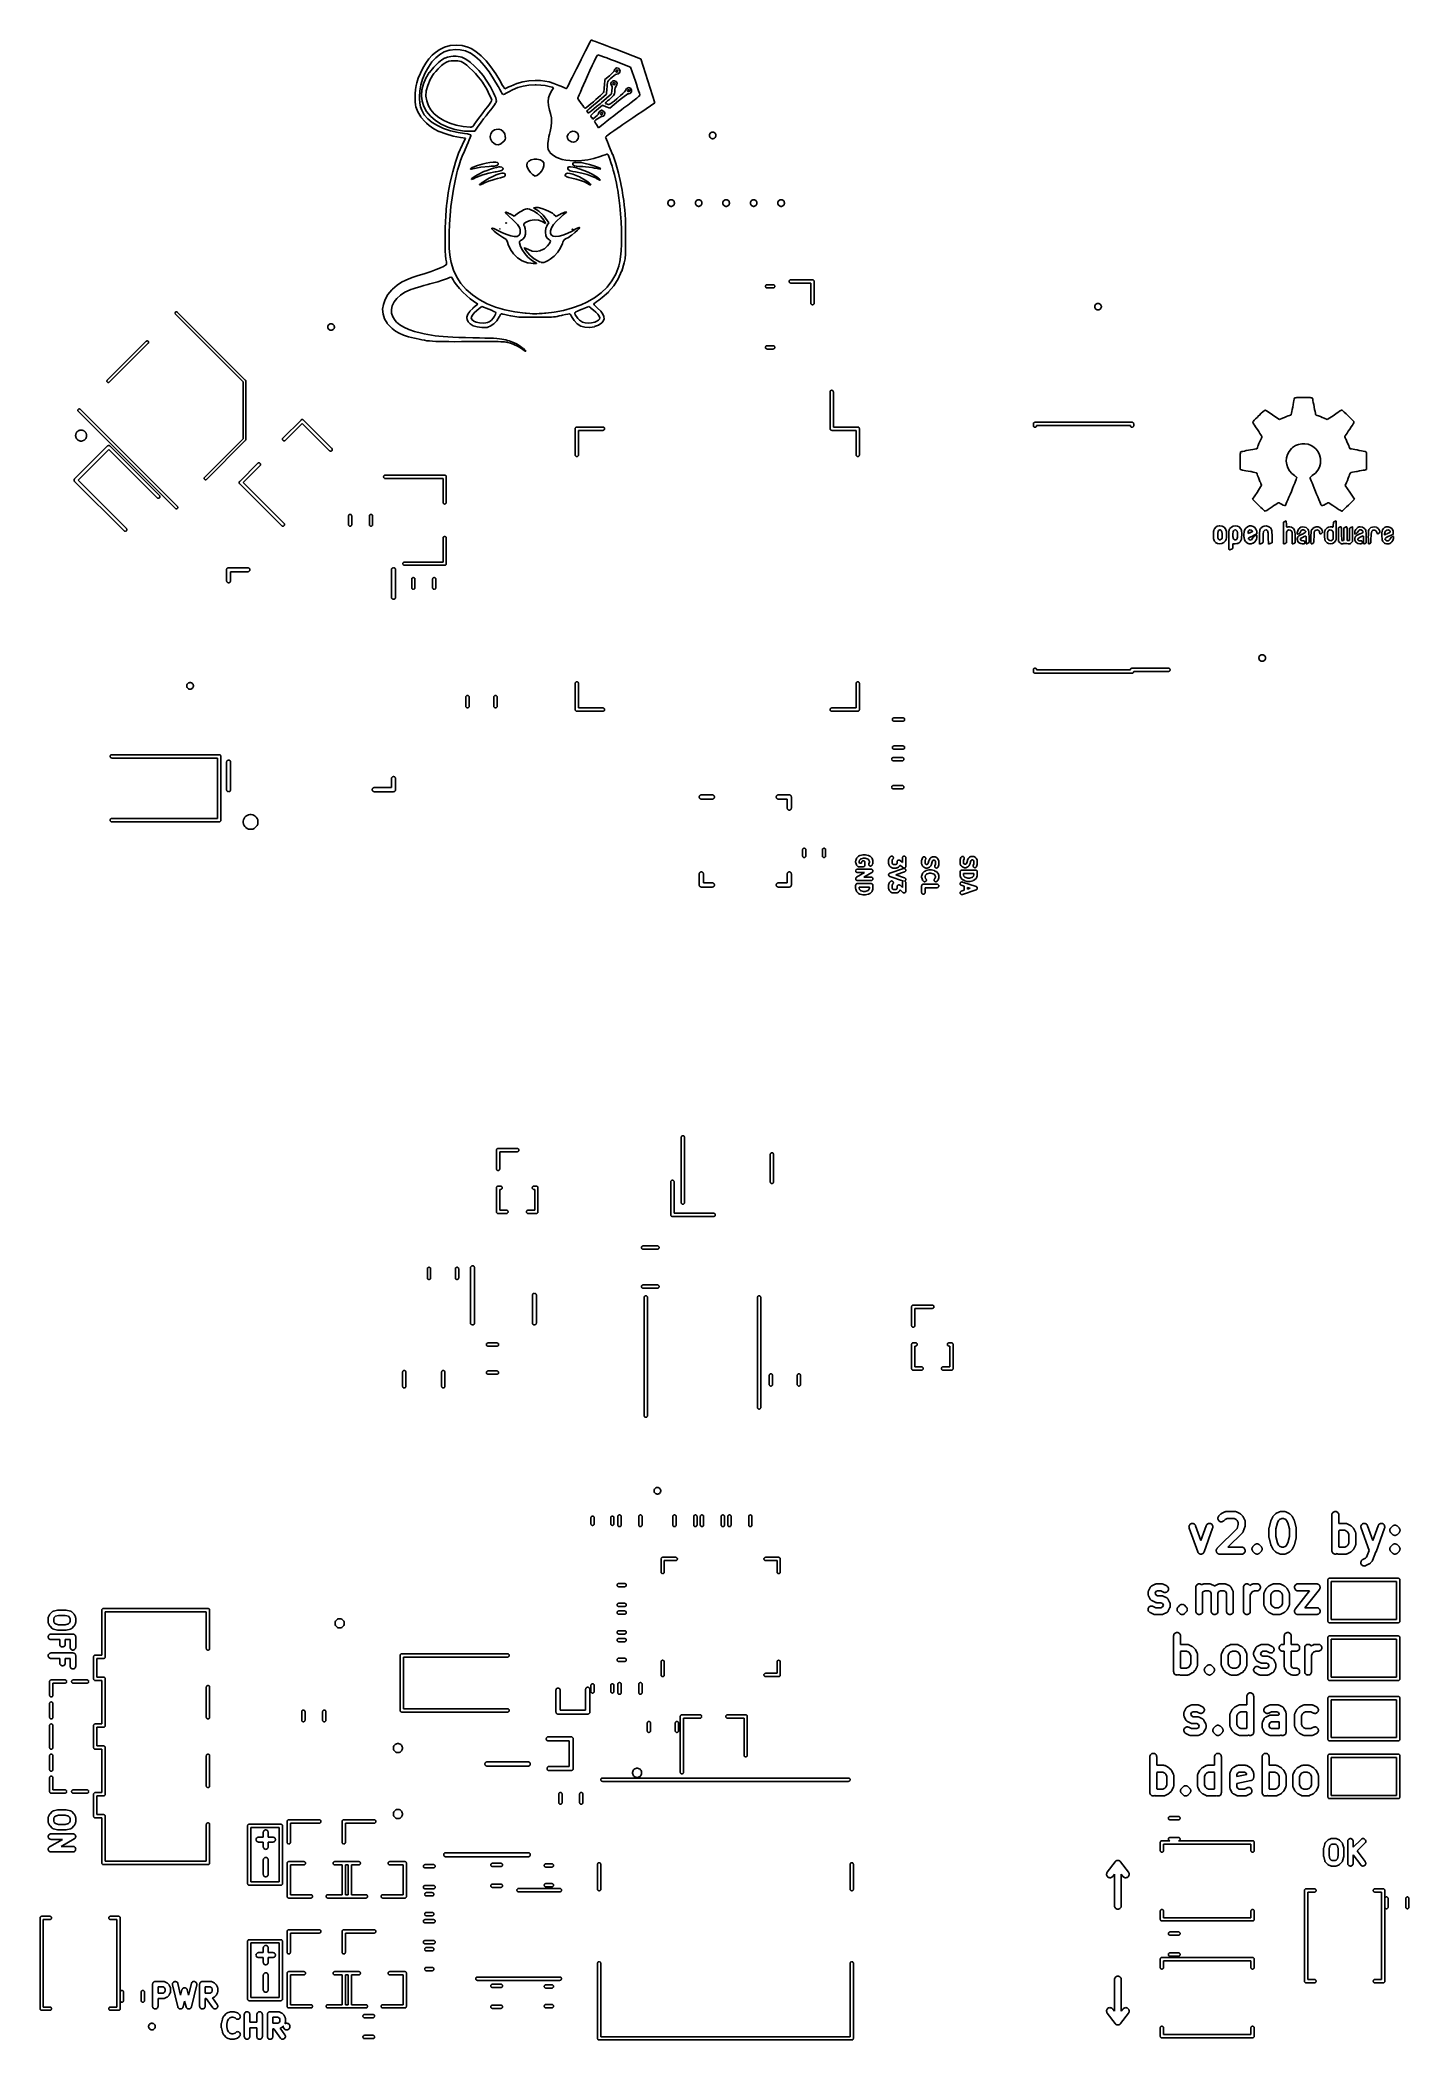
# Model space of a CAD drawing. Extents: x 0.47 to 2.43, y -7.79 to -4.92.
import ezdxf

# ---------------------------------------------------------------- set-up
doc = ezdxf.new("R2010")
doc.units = 0
doc.header["$MEASUREMENT"] = 0
doc.layers.add('BLACK', color=7, linetype='CONTINUOUS')

msp = doc.modelspace()

# ---------------------------------------------------------------- linework, layer by layer
at = {"layer": 'BLACK', "linetype": 'CONTINUOUS'}
for p, q in [((1.26018, -4.92828), (1.26179, -4.92508)), ((1.26179, -4.92508), (1.2618, -4.92508)), ((1.2618, -4.92508), (1.2628, -4.92309)), ((1.2618, -4.92508), (1.2618, -4.92508)), ((1.2628, -4.92309), (1.26281, -4.92309)), ((1.26281, -4.92309), (1.26314, -4.92245)), ((1.26281, -4.92309), (1.26281, -4.92309)), ((1.26314, -4.92245), (1.26315, -4.92243)), ((1.26314, -4.92245), (1.26314, -4.92245)), ((1.26314, -4.92245), (1.26314, -4.92245)), ((1.26314, -4.92245), (1.26314, -4.92245)), ((1.26315, -4.92243), (1.26316, -4.92242)), ((1.26316, -4.92242), (1.26318, -4.9224)), ((1.26316, -4.92242), (1.26316, -4.92242)), ((1.26316, -4.92242), (1.26316, -4.92242)), ((1.26318, -4.9224), (1.26319, -4.92239)), ((1.26319, -4.92239), (1.2632, -4.92238)), ((1.26319, -4.92239), (1.26319, -4.92239)), ((1.26319, -4.92239), (1.26319, -4.92239)), ((1.2632, -4.92238), (1.26322, -4.92237)), ((1.26322, -4.92237), (1.26324, -4.92236)), ((1.26322, -4.92237), (1.26322, -4.92237)), ((1.26322, -4.92237), (1.26322, -4.92237)), ((1.26324, -4.92236), (1.26326, -4.92235)), ((1.26326, -4.92235), (1.26326, -4.92235)), ((1.26326, -4.92235), (1.26326, -4.92235)), ((1.26326, -4.92235), (1.26328, -4.92235)), ((1.26328, -4.92235), (1.26329, -4.92235)), ((1.26329, -4.92235), (1.26329, -4.92235)), ((1.26329, -4.92235), (1.26329, -4.92235)), ((1.26329, -4.92235), (1.26331, -4.92235)), ((1.26331, -4.92235), (1.26333, -4.92235)), ((1.26333, -4.92235), (1.26333, -4.92235)), ((1.26333, -4.92235), (1.26333, -4.92235)), ((1.26333, -4.92235), (1.26335, -4.92235)), ((1.26335, -4.92235), (1.26337, -4.92235)), ((1.26337, -4.92235), (1.26337, -4.92235)), ((1.26337, -4.92235), (1.26337, -4.92235)), ((1.26337, -4.92235), (1.26416, -4.9226)), ((1.26416, -4.9226), (1.26416, -4.9226)), ((1.26416, -4.9226), (1.26417, -4.9226)), ((1.26417, -4.9226), (1.26417, -4.9226)), ((1.26417, -4.9226), (1.26636, -4.92339)), ((1.26636, -4.92339), (1.26636, -4.92339)), ((1.26636, -4.92339), (1.26636, -4.92339)), ((1.26636, -4.92339), (1.2698, -4.92466)), ((1.2698, -4.92466), (1.2698, -4.92466)), ((1.2698, -4.92466), (1.2698, -4.92466)), ((1.2698, -4.92466), (1.27432, -4.92635)), ((1.27432, -4.92635), (1.27432, -4.92635)), ((1.27432, -4.92635), (1.27978, -4.92841)), ((1.0225, -4.96253), (1.02667, -4.95565)), ((1.02667, -4.95565), (1.02668, -4.95564)), ((1.02667, -4.95565), (1.02667, -4.95565)), ((1.02668, -4.95564), (1.03109, -4.94941)), ((1.02668, -4.95564), (1.02668, -4.95564)), ((1.03538, -4.95383), (1.03031, -4.96132)), ((1.03109, -4.94941), (1.03109, -4.9494)), ((1.03109, -4.9494), (1.0311, -4.9494)), ((1.03109, -4.94941), (1.03109, -4.94941)), ((1.0311, -4.9494), (1.03552, -4.9442)), ((1.04073, -4.94779), (1.03538, -4.95383)), ((1.03552, -4.9442), (1.03552, -4.94419)), ((1.03552, -4.94419), (1.03553, -4.94419)), ((1.03552, -4.9442), (1.03552, -4.9442)), ((1.03553, -4.94419), (1.03829, -4.94155)), ((1.03829, -4.94155), (1.0383, -4.94154)), ((1.03829, -4.94155), (1.03829, -4.94155)), ((1.0383, -4.94154), (1.03831, -4.94153)), ((1.03831, -4.94153), (1.04553, -4.93637)), ((1.03989, -4.95923), (1.0449, -4.95446)), ((1.0465, -4.94306), (1.04073, -4.94779)), ((1.0449, -4.95446), (1.04491, -4.95445)), ((1.04491, -4.95445), (1.04491, -4.95445)), ((1.04491, -4.95445), (1.04492, -4.95445)), ((1.04492, -4.95445), (1.04935, -4.9509)), ((1.04553, -4.93637), (1.04555, -4.93636)), ((1.04553, -4.93637), (1.04553, -4.93637)), ((1.04555, -4.93636), (1.04556, -4.93635)), ((1.04556, -4.93635), (1.05339, -4.93263)), ((1.0528, -4.93952), (1.0465, -4.94306)), ((1.04935, -4.9509), (1.04936, -4.95089)), ((1.04935, -4.9509), (1.04935, -4.9509)), ((1.04936, -4.95089), (1.04937, -4.95088)), ((1.04937, -4.95088), (1.05353, -4.94839)), ((1.05605, -4.95408), (1.05276, -4.95606)), ((1.05977, -4.93707), (1.0528, -4.93952)), ((1.05339, -4.93263), (1.05341, -4.93262)), ((1.05339, -4.93263), (1.05339, -4.93263)), ((1.05341, -4.93262), (1.05342, -4.93262)), ((1.05342, -4.93262), (1.06165, -4.93036)), ((1.05353, -4.94839), (1.05354, -4.94839)), ((1.05354, -4.94839), (1.05355, -4.94839)), ((1.05355, -4.94839), (1.05356, -4.94838)), ((1.05356, -4.94838), (1.05779, -4.94678)), ((1.05938, -4.95289), (1.05605, -4.95408)), ((1.05779, -4.94678), (1.05779, -4.94678)), ((1.05779, -4.94678), (1.0578, -4.94678)), ((1.0578, -4.94678), (1.05782, -4.94677)), ((1.05782, -4.94677), (1.06242, -4.9459)), ((1.06308, -4.9523), (1.05938, -4.95289)), ((1.06141, -4.93668), (1.05977, -4.93707)), ((1.06854, -4.93589), (1.06141, -4.93668)), ((1.06165, -4.93036), (1.06166, -4.93036)), ((1.06166, -4.93036), (1.06167, -4.93036)), ((1.06167, -4.93036), (1.06169, -4.93036)), ((1.06169, -4.93036), (1.07013, -4.9296)), ((1.06242, -4.9459), (1.06242, -4.9459)), ((1.06242, -4.9459), (1.06243, -4.9459)), ((1.06243, -4.9459), (1.06244, -4.9459)), ((1.06244, -4.9459), (1.06584, -4.94564)), ((1.06753, -4.95215), (1.06308, -4.9523)), ((1.06584, -4.94564), (1.06584, -4.94564)), ((1.06584, -4.94564), (1.06585, -4.94564)), ((1.06585, -4.94564), (1.06997, -4.94555)), ((1.06585, -4.94564), (1.06585, -4.94564)), ((1.06884, -4.95216), (1.06753, -4.95215)), ((1.07598, -4.93631), (1.06854, -4.93589)), ((1.0723, -4.95228), (1.06884, -4.95216)), ((1.06997, -4.94555), (1.06998, -4.94555)), ((1.06998, -4.94555), (1.06999, -4.94555)), ((1.06998, -4.94555), (1.06998, -4.94555)), ((1.06999, -4.94555), (1.07308, -4.94575)), ((1.07013, -4.9296), (1.07013, -4.9296)), ((1.07013, -4.9296), (1.07015, -4.9296)), ((1.07015, -4.9296), (1.07016, -4.9296)), ((1.07016, -4.9296), (1.07861, -4.93036)), ((1.07483, -4.95264), (1.0723, -4.95228)), ((1.07308, -4.94575), (1.07308, -4.94575)), ((1.07308, -4.94575), (1.0731, -4.94575)), ((1.0731, -4.94575), (1.07311, -4.94575)), ((1.07311, -4.94575), (1.07579, -4.94631)), ((1.07704, -4.95335), (1.07483, -4.95264)), ((1.07579, -4.94631), (1.07579, -4.94632)), ((1.07579, -4.94632), (1.0758, -4.94632)), ((1.0758, -4.94632), (1.07581, -4.94632)), ((1.07581, -4.94632), (1.07819, -4.94712)), ((1.0832, -4.9379), (1.07598, -4.93631)), ((1.0795, -4.95452), (1.07704, -4.95335)), ((1.07819, -4.94712), (1.07819, -4.94712)), ((1.07819, -4.94712), (1.0782, -4.94713)), ((1.0782, -4.94713), (1.07821, -4.94713)), ((1.07821, -4.94713), (1.084, -4.94999)), ((1.07861, -4.93036), (1.07861, -4.93036)), ((1.07861, -4.93036), (1.07863, -4.93037)), ((1.07863, -4.93037), (1.07864, -4.93037)), ((1.07864, -4.93037), (1.08689, -4.93268)), ((1.08174, -4.95595), (1.0795, -4.95452)), ((1.08966, -4.94059), (1.0832, -4.9379)), ((1.084, -4.94999), (1.084, -4.94999)), ((1.084, -4.94999), (1.08401, -4.95)), ((1.08401, -4.95), (1.08402, -4.95)), ((1.08402, -4.95), (1.09012, -4.95424)), ((1.08689, -4.93268), (1.08689, -4.93268)), ((1.08689, -4.93268), (1.0869, -4.93268)), ((1.0869, -4.93268), (1.08692, -4.93269)), ((1.08692, -4.93269), (1.09127, -4.93461)), ((1.09023, -4.9409), (1.08966, -4.94059)), ((1.09012, -4.95424), (1.09013, -4.95424)), ((1.09013, -4.95424), (1.09013, -4.95425)), ((1.09013, -4.95425), (1.09014, -4.95426)), ((1.09014, -4.95426), (1.09638, -4.95968)), ((1.09682, -4.94538), (1.09023, -4.9409)), ((1.09127, -4.93461), (1.09127, -4.93461)), ((1.09127, -4.93461), (1.09128, -4.93462)), ((1.09128, -4.93462), (1.09129, -4.93462)), ((1.09129, -4.93462), (1.09839, -4.93898)), ((1.10354, -4.9514), (1.09682, -4.94538)), ((1.09839, -4.93898), (1.09839, -4.93898)), ((1.09839, -4.93898), (1.0984, -4.93899)), ((1.0984, -4.93899), (1.09841, -4.93899)), ((1.09841, -4.93899), (1.1056, -4.94489)), ((1.11032, -4.95888), (1.10354, -4.9514)), ((1.1056, -4.94489), (1.1056, -4.94489)), ((1.1056, -4.94489), (1.10561, -4.9449)), ((1.10561, -4.9449), (1.10561, -4.9449)), ((1.10561, -4.9449), (1.11279, -4.95223)), ((1.11279, -4.95223), (1.1128, -4.95223)), ((1.1128, -4.95223), (1.1128, -4.95224)), ((1.1128, -4.95224), (1.11281, -4.95224)), ((1.11281, -4.95224), (1.11988, -4.96089)), ((1.24568, -4.95725), (1.24919, -4.95022)), ((1.24919, -4.95021), (1.25247, -4.94366)), ((1.24919, -4.95022), (1.24919, -4.95021)), ((1.24919, -4.95021), (1.24919, -4.95021)), ((1.25247, -4.94365), (1.25545, -4.93772)), ((1.25247, -4.94366), (1.25247, -4.94365)), ((1.25247, -4.94365), (1.25247, -4.94365)), ((1.25545, -4.93771), (1.25804, -4.93254)), ((1.25545, -4.93772), (1.25545, -4.93771)), ((1.25545, -4.93771), (1.25545, -4.93771)), ((1.25804, -4.93254), (1.26018, -4.92828)), ((1.25804, -4.93254), (1.25804, -4.93254)), ((1.26018, -4.92828), (1.26018, -4.92828)), ((1.26018, -4.92828), (1.26018, -4.92828)), ((1.2676, -4.95316), (1.26489, -4.95895)), ((1.26975, -4.94876), (1.2676, -4.95316)), ((1.27135, -4.94569), (1.26975, -4.94876)), ((1.27244, -4.94392), (1.27135, -4.94569)), ((1.27297, -4.94343), (1.27244, -4.94392)), ((1.27301, -4.94344), (1.27297, -4.94343)), ((1.27445, -4.94389), (1.27301, -4.94344)), ((1.27719, -4.94486), (1.27445, -4.94389)), ((1.28101, -4.94627), (1.27719, -4.94486)), ((1.27978, -4.92841), (1.27978, -4.92841)), ((1.27978, -4.92841), (1.27978, -4.92841)), ((1.27978, -4.92841), (1.28601, -4.93078)), ((1.28571, -4.94804), (1.28101, -4.94627)), ((1.28101, -4.94627), (1.28101, -4.94627)), ((1.28572, -4.94804), (1.28571, -4.94804)), ((1.28571, -4.94804), (1.28571, -4.94804)), ((1.29109, -4.95009), (1.28572, -4.94804)), ((1.28601, -4.93078), (1.28601, -4.93078)), ((1.28601, -4.93078), (1.29287, -4.93339)), ((1.2911, -4.9501), (1.29109, -4.95009)), ((1.29694, -4.95236), (1.2911, -4.9501)), ((1.29287, -4.93339), (1.29287, -4.93339)), ((1.29287, -4.93339), (1.29287, -4.93339)), ((1.29287, -4.93339), (1.29888, -4.93569)), ((1.31968, -4.96124), (1.29694, -4.95236)), ((1.29888, -4.93569), (1.29888, -4.93569)), ((1.29888, -4.93569), (1.29888, -4.93569)), ((1.29888, -4.93569), (1.3342, -4.94924)), ((1.3342, -4.94924), (1.3342, -4.94924)), ((1.3342, -4.94924), (1.33421, -4.94924)), ((1.33421, -4.94924), (1.33422, -4.94925)), ((1.33422, -4.94925), (1.33423, -4.94925)), ((1.33423, -4.94925), (1.33423, -4.94926)), ((1.33423, -4.94926), (1.33424, -4.94926)), ((1.33424, -4.94926), (1.33425, -4.94927)), ((1.33425, -4.94927), (1.33426, -4.94928)), ((1.33426, -4.94928), (1.33426, -4.94928)), ((1.33426, -4.94928), (1.33427, -4.94929)), ((1.33427, -4.94929), (1.33428, -4.9493)), ((1.33428, -4.9493), (1.33428, -4.9493)), ((1.33428, -4.9493), (1.33429, -4.94931)), ((1.33429, -4.94931), (1.33429, -4.94932)), ((1.33429, -4.94932), (1.3343, -4.94933)), ((1.3343, -4.94933), (1.3343, -4.94934)), ((1.3343, -4.94934), (1.33431, -4.94934)), ((1.33431, -4.94934), (1.33431, -4.94935)), ((1.33431, -4.94935), (1.33431, -4.94936)), ((1.33431, -4.94936), (1.34446, -4.98085)), ((1.01267, -4.9875), (1.01351, -4.98354)), ((1.01351, -4.98354), (1.01352, -4.98353)), ((1.01351, -4.98354), (1.01351, -4.98354)), ((1.01352, -4.98352), (1.0157, -4.97686)), ((1.01352, -4.98353), (1.01352, -4.98352)), ((1.0157, -4.97684), (1.01876, -4.96974)), ((1.0157, -4.97685), (1.0157, -4.97684)), ((1.0157, -4.97686), (1.0157, -4.97685)), ((1.0157, -4.97686), (1.0157, -4.97686)), ((1.01876, -4.96974), (1.01876, -4.96973)), ((1.01876, -4.96973), (1.01877, -4.96973)), ((1.01877, -4.96972), (1.02249, -4.96254)), ((1.01877, -4.96973), (1.01877, -4.96972)), ((1.02189, -4.97841), (1.01924, -4.9868)), ((1.02583, -4.96954), (1.02189, -4.97841)), ((1.02249, -4.96254), (1.0225, -4.96254)), ((1.0225, -4.96254), (1.0225, -4.96253)), ((1.0225, -4.96254), (1.0225, -4.96254)), ((1.0231, -4.98529), (1.02661, -4.97709)), ((1.03031, -4.96132), (1.02583, -4.96954)), ((1.02661, -4.97708), (1.02662, -4.97706)), ((1.02661, -4.97709), (1.02661, -4.97708)), ((1.02661, -4.97709), (1.02661, -4.97709)), ((1.02662, -4.97706), (1.03159, -4.969)), ((1.03281, -4.97912), (1.02927, -4.9875)), ((1.03159, -4.969), (1.0316, -4.96899)), ((1.03159, -4.969), (1.03159, -4.969)), ((1.0316, -4.96898), (1.03801, -4.96118)), ((1.0316, -4.96899), (1.0316, -4.96898)), ((1.03404, -4.9767), (1.03281, -4.97912)), ((1.03595, -4.97338), (1.03404, -4.9767)), ((1.03805, -4.97043), (1.03595, -4.97338)), ((1.03801, -4.96118), (1.03802, -4.96117)), ((1.03801, -4.96118), (1.03801, -4.96118)), ((1.03802, -4.96117), (1.03988, -4.95924)), ((1.03802, -4.96117), (1.03802, -4.96117)), ((1.04069, -4.96736), (1.03805, -4.97043)), ((1.03988, -4.95924), (1.03988, -4.95924)), ((1.03988, -4.95924), (1.03989, -4.95924)), ((1.03989, -4.95924), (1.03989, -4.95923)), ((1.04425, -4.96368), (1.04069, -4.96736)), ((1.04489, -4.96304), (1.04425, -4.96368)), ((1.04915, -4.95898), (1.04489, -4.96304)), ((1.05276, -4.95606), (1.04915, -4.95898)), ((1.08515, -4.95863), (1.08174, -4.95595)), ((1.08911, -4.96214), (1.08515, -4.95863)), ((1.09334, -4.9662), (1.08911, -4.96214)), ((1.09758, -4.97055), (1.09334, -4.9662)), ((1.09638, -4.95968), (1.09638, -4.95969)), ((1.09638, -4.95969), (1.09639, -4.95969)), ((1.09639, -4.95969), (1.09639, -4.9597)), ((1.09639, -4.9597), (1.10258, -4.96611)), ((1.10156, -4.97492), (1.09758, -4.97055)), ((1.10502, -4.97904), (1.10156, -4.97492)), ((1.10258, -4.96611), (1.10258, -4.96611)), ((1.10258, -4.96611), (1.10259, -4.96612)), ((1.10259, -4.96612), (1.10259, -4.96612)), ((1.10259, -4.96612), (1.10854, -4.97332)), ((1.10768, -4.98264), (1.10502, -4.97904)), ((1.10923, -4.98508), (1.10768, -4.98264)), ((1.10854, -4.97332), (1.10854, -4.97333)), ((1.10854, -4.97333), (1.10854, -4.97333)), ((1.10854, -4.97333), (1.10855, -4.97334)), ((1.10855, -4.97334), (1.11407, -4.98112)), ((1.11707, -4.96772), (1.11032, -4.95888)), ((1.11407, -4.98112), (1.11407, -4.98113)), ((1.11407, -4.98113), (1.11407, -4.98113)), ((1.11407, -4.98113), (1.11407, -4.98114)), ((1.11407, -4.98114), (1.11898, -4.98931)), ((1.12372, -4.97782), (1.11707, -4.96772)), ((1.11988, -4.96089), (1.11989, -4.96089)), ((1.11989, -4.96089), (1.11989, -4.9609)), ((1.11989, -4.9609), (1.11989, -4.9609)), ((1.11989, -4.9609), (1.12677, -4.97075)), ((1.13019, -4.9891), (1.12372, -4.97782)), ((1.12677, -4.97075), (1.12677, -4.97076)), ((1.12677, -4.97076), (1.12677, -4.97076)), ((1.12677, -4.97076), (1.12677, -4.97076)), ((1.12677, -4.97076), (1.13335, -4.98171)), ((1.13335, -4.98171), (1.13335, -4.98171)), ((1.13335, -4.98171), (1.13335, -4.98172)), ((1.13335, -4.98172), (1.13335, -4.98172)), ((1.13335, -4.98172), (1.13467, -4.98412)), ((1.13467, -4.98412), (1.13649, -4.98738)), ((1.15699, -4.98464), (1.16539, -4.98213)), ((1.16539, -4.98213), (1.1654, -4.98212)), ((1.16539, -4.98213), (1.16539, -4.98213)), ((1.1654, -4.98212), (1.16541, -4.98212)), ((1.16541, -4.98212), (1.17396, -4.98069)), ((1.17396, -4.98069), (1.17396, -4.98069)), ((1.17396, -4.98069), (1.17397, -4.98069)), ((1.17397, -4.98069), (1.17398, -4.98069)), ((1.17398, -4.98069), (1.18324, -4.98021)), ((1.18324, -4.98021), (1.18324, -4.98021)), ((1.18324, -4.98021), (1.18325, -4.98021)), ((1.18325, -4.98021), (1.18325, -4.98021)), ((1.18325, -4.98021), (1.18336, -4.98021)), ((1.18336, -4.98021), (1.18336, -4.98021)), ((1.18336, -4.98021), (1.18336, -4.98021)), ((1.18336, -4.98021), (1.18336, -4.98021)), ((1.18336, -4.98021), (1.19056, -4.98039)), ((1.19056, -4.98039), (1.19057, -4.98039)), ((1.19057, -4.98039), (1.19057, -4.98039)), ((1.19057, -4.98039), (1.19058, -4.98039)), ((1.19058, -4.98039), (1.19704, -4.9811)), ((1.19704, -4.9811), (1.19704, -4.9811)), ((1.19704, -4.9811), (1.19705, -4.9811)), ((1.19705, -4.9811), (1.19706, -4.9811)), ((1.19706, -4.9811), (1.20328, -4.98243)), ((1.20328, -4.98243), (1.20328, -4.98243)), ((1.20328, -4.98243), (1.20329, -4.98244)), ((1.20329, -4.98244), (1.2033, -4.98244)), ((1.2033, -4.98244), (1.20977, -4.98451)), ((1.20977, -4.98451), (1.20977, -4.98451)), ((1.20977, -4.98451), (1.20978, -4.98451)), ((1.20978, -4.98451), (1.20979, -4.98451)), ((1.20979, -4.98451), (1.21702, -4.98744)), ((1.23132, -4.9859), (1.23352, -4.98153)), ((1.23352, -4.98153), (1.23616, -4.97626)), ((1.23352, -4.98153), (1.23352, -4.98153)), ((1.23352, -4.98153), (1.23352, -4.98153)), ((1.23616, -4.97626), (1.23918, -4.97025)), ((1.23918, -4.97024), (1.24249, -4.96363)), ((1.23918, -4.97025), (1.23918, -4.97024)), ((1.24249, -4.96363), (1.24568, -4.95725)), ((1.24568, -4.95725), (1.24568, -4.95725)), ((1.24568, -4.95725), (1.24568, -4.95725)), ((1.25536, -4.98014), (1.25258, -4.98638)), ((1.25833, -4.97346), (1.25536, -4.98014)), ((1.2616, -4.96618), (1.25833, -4.97346)), ((1.25833, -4.97346), (1.25833, -4.97346)), ((1.26489, -4.95895), (1.2616, -4.96618)), ((1.2616, -4.96618), (1.2616, -4.96618)), ((1.26489, -4.95895), (1.26489, -4.95895)), ((1.28231, -4.98759), (1.28291, -4.97911)), ((1.28291, -4.97911), (1.28292, -4.97909)), ((1.28291, -4.97911), (1.28291, -4.97911)), ((1.28291, -4.97911), (1.28291, -4.97911)), ((1.28291, -4.97911), (1.28291, -4.97911)), ((1.28292, -4.97907), (1.28293, -4.97905)), ((1.28292, -4.97909), (1.28292, -4.97907)), ((1.28292, -4.97907), (1.28292, -4.97907)), ((1.28292, -4.97907), (1.28292, -4.97907)), ((1.28293, -4.97905), (1.28294, -4.97904)), ((1.28294, -4.97902), (1.28296, -4.979)), ((1.28294, -4.97903), (1.28294, -4.97902)), ((1.28294, -4.97904), (1.28294, -4.97903)), ((1.28294, -4.97903), (1.28294, -4.97903)), ((1.28296, -4.979), (1.28297, -4.97899)), ((1.28296, -4.979), (1.28296, -4.979)), ((1.28296, -4.979), (1.28296, -4.979)), ((1.28297, -4.97899), (1.28298, -4.97898)), ((1.28298, -4.97897), (1.28956, -4.97347)), ((1.28298, -4.97898), (1.28298, -4.97897)), ((1.28298, -4.97898), (1.28298, -4.97898)), ((1.28679, -4.98347), (1.28649, -4.9862)), ((1.28703, -4.98197), (1.28679, -4.98347)), ((1.2872, -4.98159), (1.28703, -4.98197)), ((1.2885, -4.97992), (1.2872, -4.98159)), ((1.29067, -4.97779), (1.2885, -4.97992)), ((1.28956, -4.97347), (1.29231, -4.97104)), ((1.29333, -4.97553), (1.29067, -4.97779)), ((1.29142, -4.98491), (1.29147, -4.98408)), ((1.29147, -4.98408), (1.29148, -4.98407)), ((1.29147, -4.98408), (1.29147, -4.98408)), ((1.29148, -4.98403), (1.29149, -4.98402)), ((1.29148, -4.98404), (1.29148, -4.98403)), ((1.29148, -4.98403), (1.29148, -4.98403)), ((1.29148, -4.98405), (1.29148, -4.98404)), ((1.29148, -4.98407), (1.29148, -4.98405)), ((1.29148, -4.98407), (1.29148, -4.98407)), ((1.29149, -4.98402), (1.2915, -4.984)), ((1.2915, -4.98399), (1.29228, -4.98265)), ((1.2915, -4.984), (1.2915, -4.98399)), ((1.2915, -4.984), (1.2915, -4.984)), ((1.29228, -4.98264), (1.29229, -4.98263)), ((1.29228, -4.98265), (1.29228, -4.98264)), ((1.29228, -4.98265), (1.29228, -4.98265)), ((1.29229, -4.98263), (1.2923, -4.98263)), ((1.2923, -4.98262), (1.29231, -4.98261)), ((1.2923, -4.98263), (1.2923, -4.98262)), ((1.29231, -4.97104), (1.29449, -4.96888)), ((1.29231, -4.98261), (1.29232, -4.98261)), ((1.29232, -4.98261), (1.29425, -4.98089)), ((1.29605, -4.97348), (1.29333, -4.97553)), ((1.29425, -4.98089), (1.29426, -4.98089)), ((1.29426, -4.98088), (1.29427, -4.98087)), ((1.29426, -4.98089), (1.29426, -4.98088)), ((1.29426, -4.98089), (1.29426, -4.98089)), ((1.2947, -4.98384), (1.29426, -4.98492)), ((1.29427, -4.98087), (1.29429, -4.98087)), ((1.29429, -4.98087), (1.29429, -4.98086)), ((1.29429, -4.98086), (1.29429, -4.98086)), ((1.29429, -4.98086), (1.29431, -4.98086)), ((1.29431, -4.98086), (1.29432, -4.98085)), ((1.29432, -4.98085), (1.29433, -4.98085)), ((1.29433, -4.98085), (1.29433, -4.98085)), ((1.29433, -4.98085), (1.29434, -4.98085)), ((1.29434, -4.98085), (1.29436, -4.98084)), ((1.29436, -4.98084), (1.29436, -4.98084)), ((1.29436, -4.98084), (1.29437, -4.98084)), ((1.29437, -4.98084), (1.2967, -4.98064)), ((1.29449, -4.96888), (1.29581, -4.96729)), ((1.29633, -4.98337), (1.2947, -4.98384)), ((1.29581, -4.96729), (1.29609, -4.96667)), ((1.29844, -4.97197), (1.29605, -4.97348)), ((1.29609, -4.96667), (1.2961, -4.96665)), ((1.2961, -4.96665), (1.29671, -4.96484)), ((1.2961, -4.96665), (1.2961, -4.96665)), ((1.29717, -4.98358), (1.29633, -4.98337)), ((1.2967, -4.98064), (1.2967, -4.98064)), ((1.2967, -4.98064), (1.2967, -4.98064)), ((1.2967, -4.98064), (1.2967, -4.98064)), ((1.2967, -4.98064), (1.2967, -4.98064)), ((1.2967, -4.98064), (1.29672, -4.98064)), ((1.29671, -4.96484), (1.29672, -4.96483)), ((1.29671, -4.96484), (1.29671, -4.96484)), ((1.29672, -4.96483), (1.29673, -4.96481)), ((1.29672, -4.98064), (1.29674, -4.98064)), ((1.29673, -4.96481), (1.29674, -4.96479)), ((1.29673, -4.96481), (1.29673, -4.96481)), ((1.29673, -4.96481), (1.29673, -4.96481)), ((1.29674, -4.96479), (1.29675, -4.96478)), ((1.29674, -4.98064), (1.29674, -4.98064)), ((1.29674, -4.98064), (1.29674, -4.98064)), ((1.29674, -4.98064), (1.29676, -4.98064)), ((1.29675, -4.96478), (1.29822, -4.96309)), ((1.29675, -4.96478), (1.29675, -4.96478)), ((1.29675, -4.96478), (1.29675, -4.96478)), ((1.29675, -4.96478), (1.29675, -4.96478)), ((1.29676, -4.98064), (1.29678, -4.98065)), ((1.29678, -4.98065), (1.29678, -4.98065)), ((1.29678, -4.98065), (1.29678, -4.98065)), ((1.29678, -4.98065), (1.2968, -4.98066)), ((1.2968, -4.98066), (1.29681, -4.98066)), ((1.29681, -4.98066), (1.29901, -4.98188)), ((1.29773, -4.98476), (1.29717, -4.98358)), ((1.29822, -4.96309), (1.29823, -4.96308)), ((1.29822, -4.96309), (1.29822, -4.96309)), ((1.29823, -4.96308), (1.29824, -4.96306)), ((1.29824, -4.96306), (1.29825, -4.96306)), ((1.29825, -4.96306), (1.29826, -4.96305)), ((1.29825, -4.96306), (1.29825, -4.96306)), ((1.29826, -4.96305), (1.29828, -4.96304)), ((1.29828, -4.96304), (1.29997, -4.96218)), ((1.3001, -4.97131), (1.29844, -4.97197)), ((1.2993, -4.96556), (1.29891, -4.96672)), ((1.29891, -4.96672), (1.29928, -4.96807)), ((1.29901, -4.98188), (1.29901, -4.98188)), ((1.29901, -4.98188), (1.29902, -4.98188)), ((1.29902, -4.98188), (1.29903, -4.98189)), ((1.29903, -4.98189), (1.29903, -4.98189)), ((1.29903, -4.98189), (1.29904, -4.9819)), ((1.29904, -4.9819), (1.29905, -4.98191)), ((1.29905, -4.98191), (1.29906, -4.98191)), ((1.29906, -4.98191), (1.29906, -4.98192)), ((1.29906, -4.98192), (1.29907, -4.98193)), ((1.29907, -4.98193), (1.29907, -4.98193)), ((1.29907, -4.98193), (1.29908, -4.98194)), ((1.29908, -4.98194), (1.30044, -4.98398)), ((1.29928, -4.96807), (1.29946, -4.96829)), ((1.30022, -4.96521), (1.2993, -4.96556)), ((1.29946, -4.96829), (1.30048, -4.9686)), ((1.29997, -4.96218), (1.29999, -4.96217)), ((1.29997, -4.96218), (1.29997, -4.96218)), ((1.29999, -4.96217), (1.30001, -4.96216)), ((1.30001, -4.96216), (1.30001, -4.96216)), ((1.30001, -4.96216), (1.30001, -4.96216)), ((1.30001, -4.96216), (1.30003, -4.96216)), ((1.30003, -4.96216), (1.30005, -4.96216)), ((1.30005, -4.96216), (1.30028, -4.96214)), ((1.30005, -4.96216), (1.30005, -4.96216)), ((1.30005, -4.96216), (1.30005, -4.96216)), ((1.30005, -4.96216), (1.30005, -4.96216)), ((1.30186, -4.97089), (1.3001, -4.97131)), ((1.30047, -4.98411), (1.3002, -4.98636)), ((1.30089, -4.96556), (1.30022, -4.96521)), ((1.30028, -4.96214), (1.30028, -4.96214)), ((1.30028, -4.96214), (1.30029, -4.96214)), ((1.30029, -4.96214), (1.30029, -4.96214)), ((1.30029, -4.96214), (1.3003, -4.96214)), ((1.3003, -4.96214), (1.30032, -4.96214)), ((1.30032, -4.96214), (1.30032, -4.96214)), ((1.30032, -4.96214), (1.30033, -4.96214)), ((1.30033, -4.96214), (1.30034, -4.96215)), ((1.30034, -4.96215), (1.30036, -4.96215)), ((1.30036, -4.96215), (1.30036, -4.96215)), ((1.30036, -4.96215), (1.30036, -4.96215)), ((1.30036, -4.96215), (1.30231, -4.96287)), ((1.30044, -4.98398), (1.30044, -4.98398)), ((1.30044, -4.98398), (1.30044, -4.98399)), ((1.30044, -4.98399), (1.30045, -4.984)), ((1.30045, -4.984), (1.30045, -4.98401)), ((1.30045, -4.98401), (1.30045, -4.98401)), ((1.30045, -4.98401), (1.30046, -4.98402)), ((1.30046, -4.98402), (1.30046, -4.98403)), ((1.30046, -4.98403), (1.30046, -4.98404)), ((1.30046, -4.98404), (1.30047, -4.98405)), ((1.30047, -4.98405), (1.30047, -4.98406)), ((1.30047, -4.98406), (1.30047, -4.98407)), ((1.30047, -4.98407), (1.30047, -4.98408)), ((1.30047, -4.98408), (1.30047, -4.98409)), ((1.30047, -4.98409), (1.30047, -4.9841)), ((1.30047, -4.9841), (1.30047, -4.98411)), ((1.30048, -4.9686), (1.30129, -4.96783)), ((1.30148, -4.96688), (1.30089, -4.96556)), ((1.30129, -4.96783), (1.30148, -4.96688)), ((1.30187, -4.97089), (1.30186, -4.97089)), ((1.30189, -4.97088), (1.30187, -4.97089)), ((1.30191, -4.97087), (1.30189, -4.97088)), ((1.30189, -4.97088), (1.30189, -4.97088)), ((1.30189, -4.97088), (1.30189, -4.97088)), ((1.30192, -4.97086), (1.30191, -4.97087)), ((1.30193, -4.97086), (1.30192, -4.97086)), ((1.30398, -4.96937), (1.30193, -4.97086)), ((1.30231, -4.96287), (1.30231, -4.96287)), ((1.30231, -4.96287), (1.30232, -4.96287)), ((1.30232, -4.96287), (1.30232, -4.96287)), ((1.30232, -4.96287), (1.30234, -4.96288)), ((1.30234, -4.96288), (1.30235, -4.96288)), ((1.30235, -4.96288), (1.30235, -4.96289)), ((1.30235, -4.96289), (1.30236, -4.96289)), ((1.30236, -4.96289), (1.30237, -4.9629)), ((1.30237, -4.9629), (1.30238, -4.96291)), ((1.30238, -4.96291), (1.30238, -4.96291)), ((1.30238, -4.96291), (1.30239, -4.96291)), ((1.30239, -4.96291), (1.30402, -4.96463)), ((1.30399, -4.96935), (1.30398, -4.96937)), ((1.30398, -4.96937), (1.30398, -4.96937)), ((1.30398, -4.96937), (1.30398, -4.96937)), ((1.304, -4.96934), (1.30399, -4.96935)), ((1.30401, -4.96934), (1.304, -4.96934)), ((1.30402, -4.96932), (1.30401, -4.96934)), ((1.30401, -4.96934), (1.30401, -4.96934)), ((1.30402, -4.96463), (1.30402, -4.96463)), ((1.30402, -4.96463), (1.30402, -4.96464)), ((1.30402, -4.96464), (1.30403, -4.96464)), ((1.30403, -4.96931), (1.30402, -4.96932)), ((1.30403, -4.96464), (1.30404, -4.96465)), ((1.30404, -4.96929), (1.30403, -4.96931)), ((1.30403, -4.96931), (1.30403, -4.96931)), ((1.30403, -4.96931), (1.30403, -4.96931)), ((1.30404, -4.96465), (1.30405, -4.96466)), ((1.30405, -4.96927), (1.30404, -4.96928)), ((1.30404, -4.96928), (1.30404, -4.96929)), ((1.30405, -4.96466), (1.30405, -4.96467)), ((1.30405, -4.96467), (1.30405, -4.96467)), ((1.30405, -4.96467), (1.30406, -4.96468)), ((1.30479, -4.96701), (1.30405, -4.96927)), ((1.30405, -4.96927), (1.30405, -4.96927)), ((1.30405, -4.96927), (1.30405, -4.96927)), ((1.30406, -4.96468), (1.30406, -4.9647)), ((1.30406, -4.9647), (1.30406, -4.9647)), ((1.30406, -4.9647), (1.30406, -4.9647)), ((1.30406, -4.9647), (1.30479, -4.96678)), ((1.30479, -4.96678), (1.30479, -4.96679)), ((1.30479, -4.96679), (1.30479, -4.9668)), ((1.30479, -4.9668), (1.3048, -4.96681)), ((1.3048, -4.967), (1.30479, -4.96701)), ((1.3048, -4.96681), (1.3048, -4.96682)), ((1.3048, -4.96682), (1.3048, -4.96683)), ((1.3048, -4.96683), (1.3048, -4.96684)), ((1.3048, -4.96684), (1.3048, -4.96685)), ((1.3048, -4.96685), (1.3048, -4.96694)), ((1.3048, -4.96694), (1.3048, -4.96695)), ((1.3048, -4.96695), (1.3048, -4.96696)), ((1.3048, -4.96696), (1.3048, -4.96697)), ((1.3048, -4.96697), (1.3048, -4.96698)), ((1.3048, -4.96698), (1.3048, -4.96698)), ((1.3048, -4.96698), (1.3048, -4.967)), ((1.32663, -4.98112), (1.31968, -4.96124)), ((1.32823, -4.98573), (1.32663, -4.98112)), ((1.32663, -4.98112), (1.32663, -4.98112)), ((1.32663, -4.98112), (1.32663, -4.98112)), ((1.34446, -4.98085), (1.34446, -4.98085)), ((1.34446, -4.98085), (1.3546, -5.01234)), ((1.01119, -5.00534), (1.01124, -5.0039)), ((1.01119, -5.00535), (1.01119, -5.00534)), ((1.01119, -5.00534), (1.01119, -5.00534)), ((1.01132, -5.01085), (1.01119, -5.00535)), ((1.01119, -5.00535), (1.01119, -5.00535)), ((1.01124, -5.0039), (1.01139, -4.99927)), ((1.01124, -5.0039), (1.01124, -5.0039)), ((1.01124, -5.0039), (1.01124, -5.0039)), ((1.01132, -5.01086), (1.01132, -5.01085)), ((1.01132, -5.01087), (1.01132, -5.01086)), ((1.01132, -5.01086), (1.01132, -5.01086)), ((1.01181, -5.01527), (1.01132, -5.01087)), ((1.01139, -4.99926), (1.01189, -4.99315)), ((1.01139, -4.99927), (1.01139, -4.99926)), ((1.01139, -4.99926), (1.01139, -4.99926)), ((1.01139, -4.99927), (1.01139, -4.99927)), ((1.01189, -4.99314), (1.01267, -4.98751)), ((1.01189, -4.99315), (1.01189, -4.99314)), ((1.01189, -4.99314), (1.01189, -4.99314)), ((1.01189, -4.99315), (1.01189, -4.99315)), ((1.01267, -4.98751), (1.01267, -4.9875)), ((1.01267, -4.98751), (1.01267, -4.98751)), ((1.01267, -4.98751), (1.01267, -4.98751)), ((1.01779, -4.99515), (1.01743, -5.00391)), ((1.01743, -5.00391), (1.0175, -5.00621)), ((1.0175, -5.00621), (1.01802, -5.01275)), ((1.01924, -4.9868), (1.01779, -4.99515)), ((1.01802, -5.01275), (1.01904, -5.01813)), ((1.02046, -5.00174), (1.02103, -4.99359)), ((1.02047, -5.00175), (1.02046, -5.00174)), ((1.02047, -5.00177), (1.02047, -5.00175)), ((1.02057, -5.00268), (1.02047, -5.00177)), ((1.02047, -5.00177), (1.02047, -5.00177)), ((1.02138, -5.00972), (1.02057, -5.00268)), ((1.02057, -5.00268), (1.02057, -5.00268)), ((1.02103, -4.99359), (1.02104, -4.99357)), ((1.02103, -4.99359), (1.02103, -4.99359)), ((1.02104, -4.99356), (1.02309, -4.98532)), ((1.02104, -4.99357), (1.02104, -4.99356)), ((1.02139, -5.00973), (1.02138, -5.00972)), ((1.02139, -5.00975), (1.02139, -5.00973)), ((1.0238, -5.01738), (1.02139, -5.00975)), ((1.02139, -5.00975), (1.02139, -5.00975)), ((1.02309, -4.98531), (1.0231, -4.98529)), ((1.02309, -4.98532), (1.02309, -4.98531)), ((1.02309, -4.98532), (1.02309, -4.98532)), ((1.02726, -4.9953), (1.02677, -5.00265)), ((1.02677, -5.00265), (1.02781, -5.00967)), ((1.02927, -4.9875), (1.02726, -4.9953)), ((1.02781, -5.00967), (1.03037, -5.01648)), ((1.11145, -4.98883), (1.10923, -4.98508)), ((1.11375, -4.99298), (1.11145, -4.98883)), ((1.11598, -4.9972), (1.11375, -4.99298)), ((1.11799, -5.0012), (1.11598, -4.9972)), ((1.11768, -5.01417), (1.1196, -5.01137)), ((1.1196, -5.00467), (1.11799, -5.0012)), ((1.11898, -4.98931), (1.11898, -4.98932)), ((1.11898, -4.98932), (1.11898, -4.98932)), ((1.11898, -4.98932), (1.11898, -4.98932)), ((1.11898, -4.98932), (1.12052, -4.99224)), ((1.12068, -5.00731), (1.1196, -5.00467)), ((1.1196, -5.01137), (1.12078, -5.00944)), ((1.12052, -4.99224), (1.12052, -4.99225)), ((1.12052, -4.99225), (1.12052, -4.99225)), ((1.12052, -4.99225), (1.12052, -4.99225)), ((1.12052, -4.99225), (1.1233, -4.9978)), ((1.12105, -5.00875), (1.12068, -5.00731)), ((1.12078, -5.00944), (1.12105, -5.00875)), ((1.1233, -4.9978), (1.1233, -4.9978)), ((1.1233, -4.9978), (1.1233, -4.9978)), ((1.1233, -4.9978), (1.1233, -4.9978)), ((1.1233, -4.9978), (1.12534, -5.00211)), ((1.12637, -5.013), (1.12469, -5.01532)), ((1.12534, -5.00211), (1.12534, -5.00211)), ((1.12534, -5.00211), (1.12534, -5.00211)), ((1.12534, -5.00211), (1.12534, -5.00211)), ((1.12534, -5.00211), (1.1267, -5.00537)), ((1.12638, -5.013), (1.12637, -5.013)), ((1.12721, -5.01173), (1.12638, -5.01299)), ((1.12638, -5.01299), (1.12638, -5.01299)), ((1.12638, -5.01299), (1.12638, -5.013)), ((1.1267, -5.00537), (1.1267, -5.00538)), ((1.1267, -5.00538), (1.12671, -5.00538)), ((1.12671, -5.00538), (1.12671, -5.00539)), ((1.12671, -5.00539), (1.12747, -5.00781)), ((1.12722, -5.01171), (1.12721, -5.01173)), ((1.12723, -5.0117), (1.12722, -5.01171)), ((1.12749, -5.01111), (1.12723, -5.0117)), ((1.12723, -5.0117), (1.12723, -5.0117)), ((1.12747, -5.00781), (1.12748, -5.00781)), ((1.12748, -5.00781), (1.12748, -5.00783)), ((1.12748, -5.00783), (1.12748, -5.00784)), ((1.12748, -5.00784), (1.12772, -5.00964)), ((1.1275, -5.01108), (1.12749, -5.0111)), ((1.12749, -5.0111), (1.12749, -5.0111)), ((1.12749, -5.0111), (1.12749, -5.01111)), ((1.12772, -5.00969), (1.1275, -5.01106)), ((1.1275, -5.01106), (1.1275, -5.01106)), ((1.1275, -5.01106), (1.1275, -5.01106)), ((1.1275, -5.01106), (1.1275, -5.01107)), ((1.1275, -5.01107), (1.1275, -5.01108)), ((1.12772, -5.00964), (1.12772, -5.00964)), ((1.12772, -5.00964), (1.12772, -5.00965)), ((1.12772, -5.00965), (1.12772, -5.00965)), ((1.12772, -5.00965), (1.12772, -5.00967)), ((1.12772, -5.00967), (1.12772, -5.00968)), ((1.12772, -5.00968), (1.12772, -5.00968)), ((1.12772, -5.00968), (1.12772, -5.00969)), ((1.13046, -4.9896), (1.13019, -4.9891)), ((1.13247, -4.99325), (1.13046, -4.9896)), ((1.13046, -4.9896), (1.13046, -4.9896)), ((1.13426, -4.99638), (1.13247, -4.99325)), ((1.13247, -4.99325), (1.13247, -4.99325)), ((1.13247, -4.99325), (1.13247, -4.99325)), ((1.13247, -4.99325), (1.13247, -4.99325)), ((1.13565, -4.99867), (1.13426, -4.99638)), ((1.13426, -4.99638), (1.13426, -4.99638)), ((1.13426, -4.99638), (1.13426, -4.99638)), ((1.13426, -4.99638), (1.13426, -4.99638)), ((1.13565, -4.99868), (1.13565, -4.99867)), ((1.13565, -4.99867), (1.13565, -4.99867)), ((1.13645, -4.99981), (1.13565, -4.99868)), ((1.13565, -4.99868), (1.13565, -4.99868)), ((1.13646, -4.99982), (1.13645, -4.99981)), ((1.13647, -4.99983), (1.13646, -4.99982)), ((1.13646, -4.99982), (1.13646, -4.99982)), ((1.13648, -4.99984), (1.13647, -4.99983)), ((1.13649, -4.99985), (1.13648, -4.99984)), ((1.13648, -4.99984), (1.13648, -4.99984)), ((1.13649, -4.98738), (1.13806, -4.99001)), ((1.13683, -5.0001), (1.13649, -4.99985)), ((1.13649, -4.99985), (1.13649, -4.99985)), ((1.13684, -5.00011), (1.13683, -5.0001)), ((1.13685, -5.00012), (1.13684, -5.00011)), ((1.13686, -5.00013), (1.13685, -5.00012)), ((1.13685, -5.00012), (1.13685, -5.00012)), ((1.13687, -5.00013), (1.13686, -5.00013)), ((1.13688, -5.00013), (1.13687, -5.00013)), ((1.13689, -5.00014), (1.13688, -5.00013)), ((1.1369, -5.00014), (1.13689, -5.00014)), ((1.13691, -5.00014), (1.1369, -5.00014)), ((1.13692, -5.00014), (1.13691, -5.00014)), ((1.13784, -5.00027), (1.13692, -5.00014)), ((1.13692, -5.00014), (1.13692, -5.00014)), ((1.13785, -5.00027), (1.13784, -5.00027)), ((1.13784, -5.00027), (1.13784, -5.00027)), ((1.13786, -5.00027), (1.13785, -5.00027)), ((1.13788, -5.00027), (1.13786, -5.00027)), ((1.1379, -5.00027), (1.13788, -5.00027)), ((1.13788, -5.00027), (1.13788, -5.00027)), ((1.13788, -5.00027), (1.13788, -5.00027)), ((1.13792, -5.00027), (1.1379, -5.00027)), ((1.13942, -4.99981), (1.13792, -5.00026)), ((1.13792, -5.00026), (1.13792, -5.00026)), ((1.13792, -5.00026), (1.13792, -5.00027)), ((1.13792, -5.00027), (1.13792, -5.00027)), ((1.13806, -4.99001), (1.1392, -4.9917)), ((1.1392, -4.9917), (1.1396, -4.99211)), ((1.13943, -4.9998), (1.13942, -4.99981)), ((1.13944, -4.9998), (1.13943, -4.9998)), ((1.13945, -4.9998), (1.13944, -4.9998)), ((1.14179, -4.99866), (1.13945, -4.9998)), ((1.1396, -4.99211), (1.14047, -4.99181)), ((1.14047, -4.99181), (1.1426, -4.99091)), ((1.1418, -4.99866), (1.14179, -4.99866)), ((1.14528, -4.99673), (1.1418, -4.99865)), ((1.1418, -4.99865), (1.1418, -4.99866)), ((1.1418, -4.99866), (1.1418, -4.99866)), ((1.1426, -4.99091), (1.14556, -4.98957)), ((1.15055, -4.99391), (1.14528, -4.99673)), ((1.14556, -4.98957), (1.14814, -4.98837)), ((1.14814, -4.98837), (1.14814, -4.98836)), ((1.14814, -4.98836), (1.14814, -4.98836)), ((1.14814, -4.98836), (1.14815, -4.98836)), ((1.14815, -4.98836), (1.15697, -4.98464)), ((1.15829, -4.99056), (1.15055, -4.99391)), ((1.15697, -4.98464), (1.15697, -4.98464)), ((1.15697, -4.98464), (1.15698, -4.98464)), ((1.15698, -4.98464), (1.15699, -4.98464)), ((1.16595, -4.98834), (1.15829, -4.99056)), ((1.17407, -4.98711), (1.16595, -4.98834)), ((1.18319, -4.98671), (1.17407, -4.98711)), ((1.18445, -4.98672), (1.18319, -4.98671)), ((1.19107, -4.98703), (1.18445, -4.98672)), ((1.19746, -4.98773), (1.19107, -4.98703)), ((1.20312, -4.98877), (1.19746, -4.98773)), ((1.20165, -5.01036), (1.20221, -5.00513)), ((1.20165, -5.0104), (1.20165, -5.01036)), ((1.20165, -5.01036), (1.20165, -5.01036)), ((1.20223, -5.01614), (1.20165, -5.0104)), ((1.20165, -5.0104), (1.20165, -5.0104)), ((1.20165, -5.0104), (1.20165, -5.0104)), ((1.20165, -5.0104), (1.20165, -5.0104)), ((1.20221, -5.00511), (1.20222, -5.00509)), ((1.20221, -5.00512), (1.20221, -5.00511)), ((1.20221, -5.00513), (1.20221, -5.00512)), ((1.20221, -5.00513), (1.20221, -5.00513)), ((1.20221, -5.00513), (1.20221, -5.00513)), ((1.20222, -5.00509), (1.20226, -5.00497)), ((1.20222, -5.00509), (1.20222, -5.00509)), ((1.20222, -5.00509), (1.20222, -5.00509)), ((1.20226, -5.00497), (1.20398, -4.99995)), ((1.20226, -5.00497), (1.20226, -5.00497)), ((1.20761, -4.99008), (1.20312, -4.98877)), ((1.20398, -4.99995), (1.20399, -4.99994)), ((1.20398, -4.99995), (1.20398, -4.99995)), ((1.20399, -4.99992), (1.207, -4.99449)), ((1.20399, -4.99994), (1.20399, -4.99992)), ((1.207, -4.99449), (1.207, -4.99448)), ((1.207, -4.99448), (1.20701, -4.99448)), ((1.20701, -4.99447), (1.20779, -4.99328)), ((1.20701, -4.99448), (1.20701, -4.99447)), ((1.20946, -4.99078), (1.20761, -4.99008)), ((1.20779, -4.99328), (1.20946, -4.99078)), ((1.20779, -4.99328), (1.20779, -4.99328)), ((1.20779, -4.99328), (1.20779, -4.99328)), ((1.21702, -4.98744), (1.21702, -4.98744)), ((1.21702, -4.98744), (1.21702, -4.98744)), ((1.21702, -4.98744), (1.21702, -4.98744)), ((1.21702, -4.98744), (1.21845, -4.98807)), ((1.21845, -4.98807), (1.21845, -4.98807)), ((1.21845, -4.98807), (1.22211, -4.98966)), ((1.22211, -4.98966), (1.22517, -4.99093)), ((1.22517, -4.99093), (1.22734, -4.99177)), ((1.22734, -4.99177), (1.2282, -4.99201)), ((1.2282, -4.99201), (1.22855, -4.99135)), ((1.22855, -4.99135), (1.22963, -4.98922)), ((1.22963, -4.98922), (1.22964, -4.98922)), ((1.22964, -4.98922), (1.23132, -4.9859)), ((1.23132, -4.9859), (1.23132, -4.9859)), ((1.24438, -5.00495), (1.24434, -5.00506)), ((1.24434, -5.00506), (1.24451, -5.00634)), ((1.24501, -5.0035), (1.24438, -5.00495)), ((1.24451, -5.00634), (1.24571, -5.00866)), ((1.24622, -5.00074), (1.24501, -5.0035)), ((1.24501, -5.0035), (1.24501, -5.0035)), ((1.24571, -5.00866), (1.24802, -5.01209)), ((1.24793, -4.99686), (1.24622, -5.00074)), ((1.24622, -5.00074), (1.24622, -5.00074)), ((1.25008, -4.99201), (1.24793, -4.99685)), ((1.24793, -4.99685), (1.24793, -4.99686)), ((1.24802, -5.01209), (1.24902, -5.01345)), ((1.25258, -4.98638), (1.25008, -4.99201)), ((1.25008, -4.99201), (1.25008, -4.99201)), ((1.25258, -4.98638), (1.25258, -4.98638)), ((1.26305, -5.0137), (1.26656, -5.01071)), ((1.26656, -5.01071), (1.27015, -5.00761)), ((1.26656, -5.01071), (1.26656, -5.01071)), ((1.27129, -5.01191), (1.26721, -5.01537)), ((1.27015, -5.00761), (1.27359, -5.00458)), ((1.2713, -5.01191), (1.27129, -5.01191)), ((1.28536, -5.00009), (1.2713, -5.01191)), ((1.27359, -5.00458), (1.27665, -5.00185)), ((1.27608, -5.01355), (1.278, -5.01194)), ((1.27665, -5.00185), (1.2791, -4.99959)), ((1.278, -5.01194), (1.29263, -4.99966)), ((1.278, -5.01194), (1.278, -5.01194)), ((1.2791, -4.99959), (1.2807, -4.99803)), ((1.2807, -4.99803), (1.28118, -4.99743)), ((1.28118, -4.99743), (1.28146, -4.99608)), ((1.28146, -4.99608), (1.28179, -4.99345)), ((1.28179, -4.99345), (1.28212, -4.99001)), ((1.28212, -4.99001), (1.28231, -4.98759)), ((1.28231, -4.98759), (1.28231, -4.98759)), ((1.28386, -5.01289), (1.2838, -5.01312)), ((1.2838, -5.01312), (1.28481, -5.01367)), ((1.28496, -5.01163), (1.28386, -5.01289)), ((1.28697, -5.00972), (1.28496, -5.01163)), ((1.28537, -5.00008), (1.28536, -5.00009)), ((1.28536, -5.00009), (1.28536, -5.00009)), ((1.28536, -5.00009), (1.28536, -5.00009)), ((1.28539, -5.00006), (1.28537, -5.00008)), ((1.2854, -5.00004), (1.28539, -5.00006)), ((1.28539, -5.00006), (1.28539, -5.00006)), ((1.28539, -5.00006), (1.28539, -5.00006)), ((1.28541, -5.00003), (1.2854, -5.00004)), ((1.28542, -5.00001), (1.28541, -5.00003)), ((1.28541, -5.00003), (1.28541, -5.00003)), ((1.28541, -5.00003), (1.28541, -5.00003)), ((1.28543, -4.99998), (1.28542, -4.99999)), ((1.28542, -4.99999), (1.28542, -4.99999)), ((1.28542, -4.99999), (1.28542, -5)), ((1.28542, -5), (1.28542, -5.00001)), ((1.28602, -4.99178), (1.28543, -4.99995)), ((1.28543, -4.99995), (1.28543, -4.99996)), ((1.28543, -4.99996), (1.28543, -4.99996)), ((1.28543, -4.99996), (1.28543, -4.99996)), ((1.28543, -4.99996), (1.28543, -4.99998)), ((1.28618, -4.98967), (1.28602, -4.99178)), ((1.28602, -4.99178), (1.28602, -4.99178)), ((1.28649, -4.9862), (1.28618, -4.98967)), ((1.28618, -4.98967), (1.28618, -4.98967)), ((1.28964, -5.00744), (1.28697, -5.00972)), ((1.29065, -5.00661), (1.28964, -5.00744)), ((1.3027, -5.00953), (1.29026, -5.01986)), ((1.29066, -5.00661), (1.29065, -5.00661)), ((1.29363, -5.00398), (1.29066, -5.0066)), ((1.29066, -5.0066), (1.29066, -5.00661)), ((1.29066, -5.00661), (1.29066, -5.00661)), ((1.29128, -5.01359), (1.29333, -5.01208)), ((1.2914, -4.98534), (1.29142, -4.98491)), ((1.2914, -4.98536), (1.2914, -4.98534)), ((1.2914, -4.98537), (1.2914, -4.98536)), ((1.2914, -4.98538), (1.2914, -4.98537)), ((1.2914, -4.9854), (1.2914, -4.98538)), ((1.2914, -4.98538), (1.2914, -4.98538)), ((1.2914, -4.98541), (1.2914, -4.9854)), ((1.29141, -4.98542), (1.2914, -4.98541)), ((1.29141, -4.98543), (1.29141, -4.98542)), ((1.29141, -4.98542), (1.29141, -4.98542)), ((1.29142, -4.98545), (1.29141, -4.98543)), ((1.29142, -4.98491), (1.29142, -4.98491)), ((1.29142, -4.98491), (1.29142, -4.98491)), ((1.29234, -4.98712), (1.29142, -4.98545)), ((1.29142, -4.98545), (1.29142, -4.98545)), ((1.29235, -4.98713), (1.29234, -4.98712)), ((1.29234, -4.98712), (1.29234, -4.98712)), ((1.29234, -4.98712), (1.29234, -4.98712)), ((1.29256, -4.98747), (1.29235, -4.98713)), ((1.29323, -4.98911), (1.29256, -4.98747)), ((1.29263, -4.99966), (1.29318, -4.99446)), ((1.29318, -4.99446), (1.29342, -4.99124)), ((1.29342, -4.99124), (1.29323, -4.98911)), ((1.29333, -5.01208), (1.29619, -5.00978)), ((1.29364, -5.00397), (1.29363, -5.00398)), ((1.29365, -5.00396), (1.29364, -5.00397)), ((1.29556, -5.00174), (1.29365, -5.00396)), ((1.29365, -5.00396), (1.29365, -5.00396)), ((1.29426, -4.98492), (1.29475, -4.98593)), ((1.29475, -4.98593), (1.29604, -4.98663)), ((1.29557, -5.00174), (1.29556, -5.00174)), ((1.29558, -5.00172), (1.29557, -5.00174)), ((1.29557, -5.00174), (1.29557, -5.00174)), ((1.29559, -5.00171), (1.29558, -5.00172)), ((1.29667, -4.99946), (1.29559, -5.0017)), ((1.29559, -5.0017), (1.29559, -5.0017)), ((1.29559, -5.0017), (1.29559, -5.00171)), ((1.29559, -5.00171), (1.29559, -5.00171)), ((1.29604, -4.98663), (1.2972, -4.98617)), ((1.29619, -5.00978), (1.30008, -5.00656)), ((1.29668, -4.99946), (1.29667, -4.99946)), ((1.29669, -4.99943), (1.29668, -4.99944)), ((1.29668, -4.99944), (1.29668, -4.99945)), ((1.29668, -4.99945), (1.29668, -4.99946)), ((1.29717, -4.99671), (1.29669, -4.99941)), ((1.29669, -4.99941), (1.29669, -4.99941)), ((1.29669, -4.99941), (1.29669, -4.99942)), ((1.29669, -4.99942), (1.29669, -4.99943)), ((1.29718, -4.99669), (1.29717, -4.9967)), ((1.29717, -4.9967), (1.29717, -4.99671)), ((1.29729, -4.99311), (1.29718, -4.99669)), ((1.29718, -4.99669), (1.29718, -4.99669)), ((1.2972, -4.98617), (1.29773, -4.98476)), ((1.29766, -4.99075), (1.29729, -4.99311)), ((1.29894, -4.98827), (1.29766, -4.99075)), ((1.30017, -4.98645), (1.29894, -4.98827)), ((1.30008, -5.00656), (1.30092, -5.00586)), ((1.30008, -5.00656), (1.30008, -5.00656)), ((1.30018, -4.98642), (1.30017, -4.98643)), ((1.30017, -4.98643), (1.30017, -4.98644)), ((1.30017, -4.98644), (1.30017, -4.98645)), ((1.30019, -4.98641), (1.30018, -4.98642)), ((1.3002, -4.98638), (1.30019, -4.98639)), ((1.30019, -4.98639), (1.30019, -4.9864)), ((1.30019, -4.9864), (1.30019, -4.98641)), ((1.30019, -4.98641), (1.30019, -4.98641)), ((1.3002, -4.98636), (1.3002, -4.98636)), ((1.3002, -4.98636), (1.3002, -4.98637)), ((1.3002, -4.98637), (1.3002, -4.98638)), ((1.30092, -5.00586), (1.30555, -5.00193)), ((1.30092, -5.00586), (1.30092, -5.00586)), ((1.30669, -5.00626), (1.3027, -5.00953)), ((1.3027, -5.00953), (1.3027, -5.00953)), ((1.30555, -5.00193), (1.30896, -4.99885)), ((1.31077, -5.00306), (1.30669, -5.00626)), ((1.30896, -4.99885), (1.31126, -4.99653)), ((1.31383, -5.00087), (1.31077, -5.00306)), ((1.31126, -4.99653), (1.31257, -4.99483)), ((1.31257, -4.99483), (1.3126, -4.99475)), ((1.3126, -4.99475), (1.31261, -4.99475)), ((1.31261, -4.99475), (1.31299, -4.99391)), ((1.31261, -4.99475), (1.31261, -4.99475)), ((1.31299, -4.9939), (1.313, -4.99389)), ((1.31299, -4.99391), (1.31299, -4.9939)), ((1.31299, -4.9939), (1.31299, -4.9939)), ((1.313, -4.99389), (1.31421, -4.99174)), ((1.31595, -4.99962), (1.31383, -5.00087)), ((1.31421, -4.99174), (1.31422, -4.99172)), ((1.31421, -4.99174), (1.31421, -4.99174)), ((1.31422, -4.99172), (1.31423, -4.99171)), ((1.31423, -4.99171), (1.31424, -4.9917)), ((1.31423, -4.99171), (1.31423, -4.99171)), ((1.31423, -4.99171), (1.31423, -4.99171)), ((1.31424, -4.9917), (1.31426, -4.99168)), ((1.31426, -4.99168), (1.31427, -4.99167)), ((1.31426, -4.99168), (1.31426, -4.99168)), ((1.31426, -4.99168), (1.31426, -4.99168)), ((1.31427, -4.99167), (1.31429, -4.99166)), ((1.31429, -4.99166), (1.31617, -4.99063)), ((1.316, -4.99366), (1.31564, -4.99479)), ((1.31564, -4.99479), (1.31564, -4.99481)), ((1.31564, -4.99481), (1.31597, -4.99599)), ((1.31569, -5.01558), (1.32062, -5.01174)), ((1.31726, -4.99922), (1.31595, -4.99962)), ((1.31597, -4.99599), (1.31724, -4.99616)), ((1.31729, -4.99352), (1.316, -4.99366)), ((1.31617, -4.99063), (1.31618, -4.99062)), ((1.31618, -4.99062), (1.31619, -4.99062)), ((1.31619, -4.99062), (1.3162, -4.99061)), ((1.3162, -4.99061), (1.31621, -4.99061)), ((1.31621, -4.99061), (1.31621, -4.99061)), ((1.31621, -4.99061), (1.31622, -4.99061)), ((1.31622, -4.99061), (1.31624, -4.9906)), ((1.31624, -4.9906), (1.31624, -4.9906)), ((1.31624, -4.9906), (1.31625, -4.9906)), ((1.31625, -4.9906), (1.31626, -4.9906)), ((1.31626, -4.9906), (1.31627, -4.9906)), ((1.31627, -4.9906), (1.31835, -4.99066)), ((1.31724, -4.99616), (1.31726, -4.99616)), ((1.31726, -4.99616), (1.31863, -4.99552)), ((1.3193, -4.99879), (1.31726, -4.99922)), ((1.31835, -4.99392), (1.31729, -4.99352)), ((1.31835, -4.99066), (1.31835, -4.99066)), ((1.31835, -4.99066), (1.31836, -4.99066)), ((1.31896, -4.99485), (1.31835, -4.99392)), ((1.31836, -4.99066), (1.31838, -4.99066)), ((1.31838, -4.99066), (1.31838, -4.99066)), ((1.31838, -4.99066), (1.31839, -4.99066)), ((1.31839, -4.99066), (1.3184, -4.99066)), ((1.3184, -4.99066), (1.31841, -4.99067)), ((1.31841, -4.99067), (1.31842, -4.99067)), ((1.31842, -4.99067), (1.31843, -4.99067)), ((1.31843, -4.99067), (1.31844, -4.99068)), ((1.31844, -4.99068), (1.31845, -4.99069)), ((1.31845, -4.99069), (1.32022, -4.99181)), ((1.31863, -4.99552), (1.31896, -4.99485)), ((1.31932, -4.99878), (1.3193, -4.99879)), ((1.3193, -4.99879), (1.3193, -4.99879)), ((1.3193, -4.99879), (1.3193, -4.99879)), ((1.3193, -4.99879), (1.3193, -4.99879)), ((1.31933, -4.99877), (1.31932, -4.99878)), ((1.31934, -4.99877), (1.31933, -4.99877)), ((1.31933, -4.99877), (1.31933, -4.99877)), ((1.31935, -4.99877), (1.31934, -4.99877)), ((1.31937, -4.99876), (1.31935, -4.99877)), ((1.31938, -4.99874), (1.31937, -4.99876)), ((1.31937, -4.99876), (1.31937, -4.99876)), ((1.31937, -4.99876), (1.31937, -4.99876)), ((1.3194, -4.99873), (1.31938, -4.99874)), ((1.32096, -4.99712), (1.3194, -4.99873)), ((1.3194, -4.99873), (1.3194, -4.99873)), ((1.3194, -4.99873), (1.3194, -4.99873)), ((1.3194, -4.99873), (1.3194, -4.99873)), ((1.3194, -4.99873), (1.3194, -4.99873)), ((1.32022, -4.99181), (1.32022, -4.99181)), ((1.32022, -4.99181), (1.32024, -4.99182)), ((1.32024, -4.99182), (1.32025, -4.99183)), ((1.32025, -4.99183), (1.32025, -4.99183)), ((1.32025, -4.99183), (1.32025, -4.99183)), ((1.32025, -4.99183), (1.32026, -4.99185)), ((1.32026, -4.99185), (1.32028, -4.99186)), ((1.32028, -4.99186), (1.32028, -4.99186)), ((1.32028, -4.99186), (1.32028, -4.99186)), ((1.32028, -4.99186), (1.32029, -4.99188)), ((1.32029, -4.99188), (1.3203, -4.99189)), ((1.3203, -4.99189), (1.32128, -4.99407)), ((1.32062, -5.01174), (1.32496, -5.00834)), ((1.32062, -5.01174), (1.32062, -5.01174)), ((1.32097, -4.99711), (1.32096, -4.99712)), ((1.32096, -4.99712), (1.32096, -4.99712)), ((1.32098, -4.9971), (1.32097, -4.99711)), ((1.32099, -4.99709), (1.32098, -4.99709)), ((1.32098, -4.99709), (1.32098, -4.9971)), ((1.321, -4.99707), (1.32099, -4.99708)), ((1.32099, -4.99708), (1.32099, -4.99709)), ((1.32101, -4.99705), (1.321, -4.99705)), ((1.321, -4.99705), (1.321, -4.99706)), ((1.321, -4.99706), (1.321, -4.99707)), ((1.32132, -4.99437), (1.32101, -4.99701)), ((1.32101, -4.99701), (1.32101, -4.99701)), ((1.32101, -4.99701), (1.32101, -4.99701)), ((1.32101, -4.99701), (1.32101, -4.99702)), ((1.32101, -4.99702), (1.32101, -4.99703)), ((1.32101, -4.99703), (1.32101, -4.99705)), ((1.32128, -4.99407), (1.32128, -4.99407)), ((1.32128, -4.99407), (1.32128, -4.99408)), ((1.32128, -4.99408), (1.32128, -4.99408)), ((1.32128, -4.99408), (1.32129, -4.99409)), ((1.32129, -4.99409), (1.32129, -4.9941)), ((1.32129, -4.9941), (1.32129, -4.99411)), ((1.32129, -4.99411), (1.32129, -4.99412)), ((1.32129, -4.99412), (1.32132, -4.99432)), ((1.32132, -4.99432), (1.32132, -4.99432)), ((1.32132, -4.99432), (1.32132, -4.99433)), ((1.32132, -4.99433), (1.32132, -4.99433)), ((1.32132, -4.99433), (1.32132, -4.99434)), ((1.32132, -4.99434), (1.32132, -4.99436)), ((1.32132, -4.99436), (1.32132, -4.99436)), ((1.32132, -4.99436), (1.32132, -4.99437)), ((1.32496, -5.00834), (1.32497, -5.00834)), ((1.32497, -5.00834), (1.32857, -5.00549)), ((1.32497, -5.00834), (1.32497, -5.00834)), ((1.32994, -4.99076), (1.32823, -4.98573)), ((1.32823, -4.98573), (1.32823, -4.98573)), ((1.32857, -5.00549), (1.33129, -5.00331)), ((1.33139, -4.99508), (1.32994, -4.99076)), ((1.32994, -4.99076), (1.32994, -4.99076)), ((1.33129, -5.00331), (1.33295, -5.00193)), ((1.33249, -4.99849), (1.33139, -4.99508)), ((1.33139, -4.99508), (1.33139, -4.99508)), ((1.33318, -5.00075), (1.33249, -4.99849)), ((1.33295, -5.00193), (1.33336, -5.00155)), ((1.33336, -5.00155), (1.33318, -5.00075)), ((1.35452, -5.01257), (1.33608, -5.02508)), ((1.35453, -5.01256), (1.35452, -5.01257)), ((1.35454, -5.01255), (1.35453, -5.01256)), ((1.35455, -5.01255), (1.35454, -5.01255)), ((1.35456, -5.01253), (1.35455, -5.01254)), ((1.35455, -5.01254), (1.35455, -5.01255)), ((1.35457, -5.01253), (1.35456, -5.01253)), ((1.35458, -5.01251), (1.35457, -5.01252)), ((1.35457, -5.01252), (1.35457, -5.01253)), ((1.35459, -5.01249), (1.35458, -5.0125)), ((1.35458, -5.0125), (1.35458, -5.01251)), ((1.3546, -5.01248), (1.35459, -5.01249)), ((1.35459, -5.01249), (1.35459, -5.01249)), ((1.3546, -5.01234), (1.3546, -5.01235)), ((1.3546, -5.01235), (1.3546, -5.01235)), ((1.3546, -5.01235), (1.35461, -5.01236)), ((1.35461, -5.01244), (1.3546, -5.01245)), ((1.3546, -5.01245), (1.3546, -5.01246)), ((1.3546, -5.01246), (1.3546, -5.01247)), ((1.3546, -5.01247), (1.3546, -5.01248)), ((1.35461, -5.01236), (1.35461, -5.01237)), ((1.35461, -5.01237), (1.35461, -5.01238)), ((1.35461, -5.01238), (1.35461, -5.01239)), ((1.35461, -5.01239), (1.35461, -5.0124)), ((1.35461, -5.0124), (1.35461, -5.01241)), ((1.35461, -5.01241), (1.35461, -5.01242)), ((1.35461, -5.01242), (1.35461, -5.01243)), ((1.35461, -5.01243), (1.35461, -5.01244)), ((1.01181, -5.01528), (1.01181, -5.01527)), ((1.01182, -5.01529), (1.01181, -5.01528)), ((1.01238, -5.01785), (1.01182, -5.01529)), ((1.01182, -5.01529), (1.01182, -5.01529)), ((1.01238, -5.01787), (1.01238, -5.01785)), ((1.01239, -5.01788), (1.01238, -5.01787)), ((1.01516, -5.02538), (1.01239, -5.01788)), ((1.01239, -5.01788), (1.01239, -5.01788)), ((1.01517, -5.02539), (1.01516, -5.02538)), ((1.01518, -5.02541), (1.01517, -5.02539)), ((1.01958, -5.03261), (1.01518, -5.02541)), ((1.01518, -5.02541), (1.01518, -5.02541)), ((1.01518, -5.02541), (1.01518, -5.02541)), ((1.01518, -5.02541), (1.01518, -5.02541)), ((1.01904, -5.01813), (1.0207, -5.02287)), ((1.01959, -5.03262), (1.01958, -5.03261)), ((1.01959, -5.03264), (1.01959, -5.03262)), ((1.0196, -5.03264), (1.01959, -5.03264)), ((1.02563, -5.03955), (1.0196, -5.03264)), ((1.0207, -5.02287), (1.02317, -5.02744)), ((1.02317, -5.02744), (1.02438, -5.0293)), ((1.02381, -5.0174), (1.0238, -5.01738)), ((1.02382, -5.01741), (1.02381, -5.0174)), ((1.02382, -5.01742), (1.02382, -5.01741)), ((1.02774, -5.02461), (1.02382, -5.01742)), ((1.02438, -5.0293), (1.02926, -5.03508)), ((1.02564, -5.03956), (1.02563, -5.03955)), ((1.02772, -5.04153), (1.02564, -5.03956)), ((1.02564, -5.03956), (1.02564, -5.03956)), ((1.02564, -5.03956), (1.02564, -5.03956)), ((1.02772, -5.04154), (1.02772, -5.04153)), ((1.02772, -5.04153), (1.02772, -5.04153)), ((1.02773, -5.04154), (1.02772, -5.04154)), ((1.03133, -5.04466), (1.02773, -5.04154)), ((1.02775, -5.02463), (1.02774, -5.02461)), ((1.02776, -5.02464), (1.02775, -5.02463)), ((1.0332, -5.03129), (1.02776, -5.02464)), ((1.02776, -5.02464), (1.02776, -5.02464)), ((1.02926, -5.03508), (1.03559, -5.04034)), ((1.03037, -5.01648), (1.03371, -5.02215)), ((1.03321, -5.0313), (1.0332, -5.03129)), ((1.03323, -5.03131), (1.03321, -5.0313)), ((1.03323, -5.03132), (1.03323, -5.03131)), ((1.04029, -5.03744), (1.03323, -5.03132)), ((1.03371, -5.02215), (1.03866, -5.02795)), ((1.03559, -5.04034), (1.04324, -5.04501)), ((1.03866, -5.02795), (1.04498, -5.03316)), ((1.0403, -5.03744), (1.04029, -5.03744)), ((1.04031, -5.03745), (1.0403, -5.03744)), ((1.04032, -5.03745), (1.04031, -5.03745)), ((1.04869, -5.04277), (1.04032, -5.03745)), ((1.04498, -5.03316), (1.05249, -5.03768)), ((1.05249, -5.03768), (1.06098, -5.04141)), ((1.06098, -5.04141), (1.07026, -5.04428)), ((1.09694, -5.04196), (1.09836, -5.03993)), ((1.09836, -5.03993), (1.1007, -5.03666)), ((1.09836, -5.03993), (1.09836, -5.03993)), ((1.09836, -5.03993), (1.09836, -5.03993)), ((1.1007, -5.03666), (1.10376, -5.03252)), ((1.1007, -5.03666), (1.1007, -5.03666)), ((1.1007, -5.03666), (1.1007, -5.03666)), ((1.10604, -5.03981), (1.10327, -5.04359)), ((1.10376, -5.03252), (1.1072, -5.02795)), ((1.10376, -5.03252), (1.10376, -5.03252)), ((1.10376, -5.03252), (1.10376, -5.03252)), ((1.10934, -5.0354), (1.10604, -5.03981)), ((1.1072, -5.02795), (1.1107, -5.02339)), ((1.1072, -5.02795), (1.1072, -5.02795)), ((1.1072, -5.02795), (1.1072, -5.02795)), ((1.11289, -5.03074), (1.10934, -5.0354)), ((1.10934, -5.0354), (1.10934, -5.0354)), ((1.1107, -5.02339), (1.11227, -5.02138)), ((1.1107, -5.02339), (1.1107, -5.02339)), ((1.1107, -5.02339), (1.1107, -5.02339)), ((1.11227, -5.02138), (1.11517, -5.01759)), ((1.11639, -5.02621), (1.11289, -5.03074)), ((1.11517, -5.01759), (1.11768, -5.01417)), ((1.1195, -5.0222), (1.11639, -5.02621)), ((1.12234, -5.01848), (1.1195, -5.02219)), ((1.1195, -5.02219), (1.1195, -5.0222)), ((1.1195, -5.0222), (1.1195, -5.0222)), ((1.12469, -5.01533), (1.12234, -5.01847)), ((1.12234, -5.01847), (1.12234, -5.01848)), ((1.12234, -5.01848), (1.12234, -5.01848)), ((1.12469, -5.01532), (1.12469, -5.01533)), ((1.12469, -5.01533), (1.12469, -5.01533)), ((1.12469, -5.01533), (1.12469, -5.01533)), ((1.20223, -5.01615), (1.20223, -5.01614)), ((1.20223, -5.01616), (1.20223, -5.01615)), ((1.20224, -5.01617), (1.20223, -5.01616)), ((1.20391, -5.0228), (1.20224, -5.01617)), ((1.20391, -5.02281), (1.20391, -5.0228)), ((1.20391, -5.0228), (1.20391, -5.0228)), ((1.20391, -5.0228), (1.20391, -5.0228)), ((1.20521, -5.02749), (1.20391, -5.02281)), ((1.2064, -5.0339), (1.20521, -5.02749)), ((1.206, -5.04635), (1.20666, -5.04)), ((1.20666, -5.04), (1.2064, -5.0339)), ((1.24902, -5.01345), (1.25121, -5.01636)), ((1.25121, -5.01636), (1.25304, -5.01869)), ((1.25304, -5.01869), (1.25428, -5.02015)), ((1.25428, -5.02015), (1.25459, -5.02042)), ((1.25459, -5.02042), (1.25533, -5.01997)), ((1.25533, -5.01997), (1.2572, -5.01853)), ((1.2572, -5.01853), (1.25985, -5.01638)), ((1.25738, -5.02401), (1.25733, -5.02407)), ((1.25733, -5.02407), (1.25772, -5.02492)), ((1.25849, -5.02295), (1.25738, -5.02401)), ((1.25772, -5.02492), (1.25841, -5.02597)), ((1.25841, -5.02597), (1.25841, -5.02597)), ((1.25841, -5.02597), (1.25841, -5.02597)), ((1.25841, -5.02597), (1.25841, -5.02597)), ((1.25841, -5.02597), (1.25873, -5.02648)), ((1.26062, -5.02105), (1.25849, -5.02295)), ((1.25873, -5.02648), (1.25896, -5.02683)), ((1.25896, -5.02683), (1.2592, -5.02694)), ((1.2592, -5.02694), (1.25969, -5.02682)), ((1.25969, -5.02682), (1.26062, -5.02627)), ((1.25985, -5.01638), (1.26305, -5.0137)), ((1.25985, -5.01638), (1.25985, -5.01638)), ((1.26359, -5.01847), (1.26062, -5.02105)), ((1.26062, -5.02627), (1.26209, -5.02518)), ((1.26209, -5.02518), (1.26424, -5.02346)), ((1.26319, -5.0298), (1.26232, -5.03074)), ((1.26232, -5.03074), (1.26277, -5.03167)), ((1.26277, -5.03167), (1.26397, -5.03327)), ((1.26305, -5.0137), (1.26305, -5.0137)), ((1.26507, -5.02804), (1.26319, -5.0298)), ((1.26721, -5.01537), (1.26359, -5.01847)), ((1.26397, -5.03327), (1.26413, -5.03346)), ((1.26413, -5.03346), (1.26413, -5.03346)), ((1.26413, -5.03346), (1.26589, -5.03551)), ((1.26424, -5.02346), (1.26719, -5.02102)), ((1.26772, -5.02571), (1.26507, -5.02804)), ((1.26589, -5.03551), (1.26969, -5.03254)), ((1.26719, -5.02102), (1.27109, -5.01775)), ((1.26719, -5.02102), (1.26719, -5.02102)), ((1.26721, -5.01537), (1.26721, -5.01537)), ((1.2709, -5.02303), (1.26772, -5.02571)), ((1.26864, -5.03806), (1.26817, -5.03873)), ((1.26817, -5.03873), (1.26853, -5.03946)), ((1.26853, -5.03946), (1.26961, -5.04128)), ((1.27023, -5.03674), (1.26864, -5.03806)), ((1.26961, -5.04128), (1.27104, -5.04356)), ((1.26969, -5.03254), (1.27183, -5.03063)), ((1.27246, -5.03519), (1.27023, -5.03674)), ((1.27948, -5.01591), (1.2709, -5.02303)), ((1.27109, -5.01775), (1.27608, -5.01355)), ((1.27183, -5.03063), (1.27323, -5.02891)), ((1.27489, -5.03371), (1.27246, -5.03519)), ((1.27323, -5.02891), (1.27359, -5.02799)), ((1.27359, -5.02799), (1.27369, -5.02769)), ((1.27369, -5.02769), (1.27422, -5.02615)), ((1.27369, -5.02769), (1.27369, -5.02769)), ((1.27422, -5.02615), (1.27423, -5.02614)), ((1.27422, -5.02615), (1.27422, -5.02615)), ((1.27423, -5.02614), (1.27424, -5.02612)), ((1.27424, -5.02612), (1.27425, -5.0261)), ((1.27424, -5.02612), (1.27424, -5.02612)), ((1.27424, -5.02612), (1.27424, -5.02612)), ((1.27425, -5.0261), (1.27426, -5.02609)), ((1.27426, -5.02609), (1.27577, -5.02429)), ((1.27703, -5.0326), (1.27489, -5.03371)), ((1.27577, -5.02428), (1.27578, -5.02427)), ((1.27577, -5.02429), (1.27577, -5.02428)), ((1.27577, -5.02429), (1.27577, -5.02429)), ((1.27578, -5.02427), (1.27579, -5.02427)), ((1.27579, -5.02427), (1.2758, -5.02426)), ((1.2758, -5.02426), (1.27581, -5.02425)), ((1.2758, -5.02426), (1.2758, -5.02426)), ((1.27581, -5.02425), (1.27759, -5.02312)), ((1.27608, -5.01355), (1.27608, -5.01355)), ((1.27711, -5.02645), (1.27662, -5.02775)), ((1.27662, -5.02775), (1.27712, -5.02897)), ((1.27847, -5.03214), (1.27703, -5.0326)), ((1.27725, -5.02633), (1.27711, -5.02645)), ((1.27712, -5.02897), (1.27831, -5.02951)), ((1.27859, -5.02604), (1.27725, -5.02633)), ((1.27759, -5.02312), (1.2776, -5.02312)), ((1.2776, -5.02312), (1.27761, -5.02311)), ((1.27761, -5.02311), (1.27763, -5.02311)), ((1.27763, -5.02311), (1.27763, -5.0231)), ((1.27763, -5.0231), (1.27763, -5.0231)), ((1.27763, -5.0231), (1.27765, -5.0231)), ((1.27765, -5.0231), (1.27766, -5.02309)), ((1.27766, -5.02309), (1.27832, -5.02298)), ((1.27831, -5.02951), (1.27848, -5.02949)), ((1.27832, -5.02298), (1.27834, -5.02297)), ((1.27832, -5.02298), (1.27832, -5.02298)), ((1.27834, -5.02297), (1.27835, -5.02297)), ((1.27835, -5.02297), (1.27836, -5.02297)), ((1.27836, -5.02297), (1.27836, -5.02297)), ((1.27836, -5.02297), (1.27838, -5.02297)), ((1.27838, -5.02297), (1.27839, -5.02298)), ((1.27839, -5.02298), (1.2784, -5.02298)), ((1.2784, -5.02298), (1.2784, -5.02298)), ((1.2784, -5.02298), (1.27841, -5.02298)), ((1.27841, -5.02298), (1.27843, -5.02299)), ((1.27843, -5.02299), (1.28002, -5.02361)), ((1.28047, -5.03151), (1.27847, -5.03214)), ((1.27847, -5.03214), (1.27847, -5.03214)), ((1.27848, -5.02949), (1.27979, -5.02859)), ((1.27973, -5.02668), (1.27859, -5.02604)), ((1.28472, -5.01788), (1.27948, -5.01591)), ((1.28008, -5.02793), (1.27973, -5.02668)), ((1.27979, -5.02859), (1.28008, -5.02793)), ((1.28002, -5.02361), (1.28002, -5.02361)), ((1.28002, -5.02361), (1.28003, -5.02362)), ((1.28003, -5.02362), (1.28004, -5.02362)), ((1.28004, -5.02362), (1.28005, -5.02362)), ((1.28005, -5.02362), (1.28005, -5.02363)), ((1.28005, -5.02363), (1.28006, -5.02364)), ((1.28006, -5.02364), (1.28007, -5.02364)), ((1.28007, -5.02364), (1.28176, -5.02509)), ((1.28048, -5.03151), (1.28047, -5.03151)), ((1.28049, -5.03151), (1.28048, -5.03151)), ((1.28048, -5.03151), (1.28048, -5.03151)), ((1.28051, -5.0315), (1.28049, -5.03151)), ((1.28053, -5.03149), (1.28051, -5.0315)), ((1.28051, -5.0315), (1.28051, -5.0315)), ((1.28051, -5.0315), (1.28051, -5.0315)), ((1.28054, -5.03148), (1.28053, -5.03149)), ((1.28055, -5.03147), (1.28054, -5.03148)), ((1.28054, -5.03148), (1.28054, -5.03148)), ((1.28054, -5.04275), (1.28288, -5.04094)), ((1.28234, -5.02983), (1.28055, -5.03147)), ((1.28055, -5.03147), (1.28055, -5.03147)), ((1.28176, -5.02509), (1.28176, -5.0251)), ((1.28176, -5.0251), (1.28177, -5.0251)), ((1.28177, -5.0251), (1.28177, -5.0251)), ((1.28177, -5.0251), (1.28178, -5.02511)), ((1.28178, -5.02511), (1.28179, -5.02512)), ((1.28179, -5.02512), (1.28179, -5.02513)), ((1.28179, -5.02513), (1.2818, -5.02513)), ((1.2818, -5.02513), (1.28294, -5.02679)), ((1.28235, -5.02982), (1.28234, -5.02983)), ((1.28236, -5.0298), (1.28235, -5.02981)), ((1.28235, -5.02981), (1.28235, -5.02982)), ((1.28237, -5.0298), (1.28236, -5.0298)), ((1.28238, -5.02978), (1.28237, -5.02979)), ((1.28237, -5.02979), (1.28237, -5.0298)), ((1.28239, -5.02976), (1.28238, -5.02977)), ((1.28238, -5.02977), (1.28238, -5.02978)), ((1.28313, -5.02766), (1.28239, -5.02975)), ((1.28239, -5.02975), (1.28239, -5.02975)), ((1.28239, -5.02975), (1.28239, -5.02976)), ((1.28239, -5.02976), (1.28239, -5.02976)), ((1.28288, -5.04094), (1.28631, -5.03828)), ((1.28288, -5.04094), (1.28288, -5.04094)), ((1.28294, -5.02679), (1.28294, -5.02679)), ((1.28294, -5.02679), (1.28295, -5.02681)), ((1.28295, -5.02681), (1.28295, -5.02682)), ((1.28295, -5.02682), (1.28296, -5.02682)), ((1.28296, -5.02682), (1.28296, -5.02683)), ((1.28296, -5.02683), (1.28296, -5.02684)), ((1.28296, -5.02684), (1.28297, -5.02686)), ((1.28297, -5.02686), (1.28313, -5.02755)), ((1.28313, -5.02755), (1.28313, -5.02755)), ((1.28313, -5.02755), (1.28313, -5.02757)), ((1.28313, -5.02757), (1.28314, -5.02758)), ((1.28314, -5.02761), (1.28313, -5.02762)), ((1.28313, -5.02762), (1.28313, -5.02762)), ((1.28313, -5.02762), (1.28313, -5.02763)), ((1.28313, -5.02763), (1.28313, -5.02764)), ((1.28313, -5.02764), (1.28313, -5.02766)), ((1.28314, -5.02758), (1.28314, -5.02759)), ((1.28314, -5.02759), (1.28314, -5.02759)), ((1.28314, -5.02759), (1.28314, -5.02761)), ((1.29006, -5.01989), (1.28472, -5.01788)), ((1.28472, -5.01788), (1.28472, -5.01788)), ((1.28472, -5.01788), (1.28472, -5.01788)), ((1.28472, -5.01788), (1.28472, -5.01788)), ((1.28472, -5.01788), (1.28472, -5.01788)), ((1.28481, -5.01367), (1.28678, -5.01443)), ((1.28631, -5.03828), (1.28632, -5.03828)), ((1.28632, -5.03828), (1.29064, -5.03494)), ((1.28632, -5.03828), (1.28632, -5.03828)), ((1.28678, -5.01443), (1.28693, -5.01448)), ((1.28693, -5.01448), (1.28791, -5.01476)), ((1.28791, -5.01476), (1.28879, -5.01479)), ((1.28879, -5.01479), (1.28983, -5.01445)), ((1.28983, -5.01445), (1.29128, -5.01359)), ((1.29007, -5.01989), (1.29006, -5.01989)), ((1.29008, -5.0199), (1.29007, -5.01989)), ((1.29007, -5.01989), (1.29007, -5.01989)), ((1.2901, -5.0199), (1.29008, -5.0199)), ((1.29011, -5.0199), (1.2901, -5.0199)), ((1.2901, -5.0199), (1.2901, -5.0199)), ((1.29012, -5.0199), (1.29011, -5.0199)), ((1.29014, -5.0199), (1.29012, -5.0199)), ((1.29015, -5.0199), (1.29014, -5.0199)), ((1.29014, -5.0199), (1.29014, -5.0199)), ((1.29016, -5.0199), (1.29015, -5.0199)), ((1.29017, -5.0199), (1.29016, -5.0199)), ((1.29018, -5.01989), (1.29017, -5.0199)), ((1.29019, -5.01989), (1.29018, -5.01989)), ((1.2902, -5.01989), (1.29019, -5.01989)), ((1.29021, -5.01988), (1.2902, -5.01989)), ((1.29022, -5.01988), (1.29021, -5.01988)), ((1.29023, -5.01987), (1.29022, -5.01988)), ((1.29022, -5.01988), (1.29022, -5.01988)), ((1.29024, -5.01987), (1.29023, -5.01987)), ((1.29025, -5.01986), (1.29024, -5.01987)), ((1.29026, -5.01986), (1.29025, -5.01986)), ((1.29025, -5.01986), (1.29025, -5.01986)), ((1.29064, -5.03494), (1.29564, -5.03107)), ((1.29064, -5.03494), (1.29064, -5.03494)), ((1.29564, -5.03107), (1.30109, -5.02686)), ((1.29564, -5.03107), (1.29564, -5.03107)), ((1.30109, -5.02686), (1.3011, -5.02686)), ((1.3011, -5.02686), (1.30679, -5.02246)), ((1.3011, -5.02686), (1.3011, -5.02686)), ((1.30679, -5.02246), (1.31032, -5.01974)), ((1.30679, -5.02246), (1.30679, -5.02246)), ((1.31583, -5.03881), (1.30893, -5.04349)), ((1.31032, -5.01974), (1.31569, -5.01558)), ((1.31032, -5.01974), (1.31032, -5.01974)), ((1.31032, -5.01974), (1.31032, -5.01974)), ((1.31569, -5.01558), (1.31569, -5.01558)), ((1.31584, -5.03881), (1.31583, -5.03881)), ((1.31583, -5.03881), (1.31583, -5.03881)), ((1.32298, -5.03397), (1.31584, -5.03881)), ((1.32989, -5.02929), (1.32298, -5.03397)), ((1.32298, -5.03397), (1.32298, -5.03397)), ((1.32298, -5.03397), (1.32298, -5.03397)), ((1.33608, -5.02509), (1.32989, -5.02929)), ((1.32989, -5.02929), (1.32989, -5.02929)), ((1.32989, -5.02929), (1.32989, -5.02929)), ((1.33608, -5.02508), (1.33608, -5.02509)), ((1.03134, -5.04466), (1.03133, -5.04466)), ((1.03488, -5.04742), (1.03134, -5.04466)), ((1.03134, -5.04466), (1.03134, -5.04466)), ((1.03134, -5.04466), (1.03134, -5.04466)), ((1.03489, -5.04742), (1.03488, -5.04742)), ((1.03489, -5.04743), (1.03489, -5.04742)), ((1.03783, -5.04939), (1.03489, -5.04743)), ((1.03489, -5.04743), (1.03489, -5.04743)), ((1.03784, -5.0494), (1.03783, -5.04939)), ((1.03785, -5.0494), (1.03784, -5.0494)), ((1.04542, -5.05324), (1.03785, -5.0494)), ((1.03785, -5.0494), (1.03785, -5.0494)), ((1.04324, -5.04501), (1.05208, -5.04904)), ((1.04543, -5.05324), (1.04542, -5.05324)), ((1.04544, -5.05325), (1.04543, -5.05324)), ((1.05511, -5.05697), (1.04544, -5.05325)), ((1.04544, -5.05325), (1.04544, -5.05325)), ((1.0487, -5.04277), (1.04869, -5.04277)), ((1.04871, -5.04278), (1.0487, -5.04277)), ((1.0581, -5.04713), (1.04871, -5.04278)), ((1.04871, -5.04278), (1.04871, -5.04278)), ((1.05208, -5.04904), (1.06196, -5.05236)), ((1.05512, -5.05697), (1.05511, -5.05697)), ((1.05513, -5.05697), (1.05512, -5.05697)), ((1.06555, -5.0599), (1.05513, -5.05697)), ((1.05513, -5.05697), (1.05513, -5.05697)), ((1.05811, -5.04713), (1.0581, -5.04713)), ((1.05812, -5.04714), (1.05811, -5.04713)), ((1.06829, -5.05041), (1.05812, -5.04714)), ((1.05812, -5.04714), (1.05812, -5.04714)), ((1.06196, -5.05236), (1.07274, -5.05489)), ((1.06556, -5.0599), (1.06555, -5.0599)), ((1.06557, -5.0599), (1.06556, -5.0599)), ((1.07631, -5.06188), (1.06557, -5.0599)), ((1.06557, -5.0599), (1.06557, -5.0599)), ((1.0683, -5.05041), (1.06829, -5.05041)), ((1.06831, -5.05041), (1.0683, -5.05041)), ((1.07903, -5.0525), (1.06831, -5.05041)), ((1.06831, -5.05041), (1.06831, -5.05041)), ((1.07026, -5.04428), (1.08011, -5.04618)), ((1.07274, -5.05489), (1.08199, -5.05631)), ((1.07632, -5.06188), (1.07631, -5.06188)), ((1.07631, -5.06188), (1.07631, -5.06188)), ((1.07632, -5.06189), (1.07632, -5.06188)), ((1.08321, -5.06283), (1.07632, -5.06189)), ((1.07891, -5.07186), (1.08321, -5.06283)), ((1.07904, -5.0525), (1.07903, -5.0525)), ((1.07903, -5.0525), (1.07903, -5.0525)), ((1.08213, -5.0528), (1.07904, -5.0525)), ((1.07904, -5.0525), (1.07904, -5.0525)), ((1.08011, -5.04618), (1.09007, -5.04703)), ((1.08199, -5.05631), (1.08618, -5.05691)), ((1.08214, -5.05281), (1.08213, -5.0528)), ((1.08213, -5.0528), (1.08213, -5.0528)), ((1.08213, -5.0528), (1.08213, -5.0528)), ((1.08638, -5.05303), (1.08214, -5.05281)), ((1.08713, -5.06935), (1.08534, -5.07336)), ((1.08618, -5.05691), (1.08618, -5.05691)), ((1.08618, -5.05691), (1.08619, -5.05691)), ((1.08619, -5.05691), (1.08619, -5.05691)), ((1.08619, -5.05691), (1.08919, -5.05755)), ((1.0904, -5.05307), (1.08638, -5.05303)), ((1.08638, -5.05303), (1.08638, -5.05303)), ((1.08638, -5.05303), (1.08638, -5.05303)), ((1.08638, -5.05303), (1.08638, -5.05303)), ((1.08884, -5.06533), (1.08713, -5.06935)), ((1.08713, -5.06935), (1.08713, -5.06935)), ((1.08713, -5.06935), (1.08713, -5.06935)), ((1.08713, -5.06935), (1.08713, -5.06935)), ((1.09015, -5.06204), (1.08884, -5.06533)), ((1.08884, -5.06533), (1.08884, -5.06533)), ((1.08884, -5.06533), (1.08884, -5.06533)), ((1.08884, -5.06533), (1.08884, -5.06533)), ((1.08919, -5.05755), (1.0892, -5.05755)), ((1.0892, -5.05755), (1.08921, -5.05755)), ((1.08921, -5.05755), (1.08922, -5.05756)), ((1.08922, -5.05756), (1.09083, -5.05818)), ((1.09007, -5.04703), (1.09157, -5.04703)), ((1.09096, -5.05972), (1.09015, -5.06203)), ((1.09015, -5.06203), (1.09015, -5.06203)), ((1.09015, -5.06203), (1.09015, -5.06203)), ((1.09015, -5.06203), (1.09015, -5.06204)), ((1.09041, -5.05307), (1.0904, -5.05307)), ((1.09663, -5.05295), (1.09041, -5.05307)), ((1.09041, -5.05307), (1.09041, -5.05307)), ((1.09041, -5.05307), (1.09041, -5.05307)), ((1.09083, -5.05818), (1.09084, -5.05818)), ((1.09084, -5.05818), (1.09084, -5.05818)), ((1.09084, -5.05818), (1.09085, -5.05818)), ((1.09085, -5.05818), (1.09086, -5.05819)), ((1.09086, -5.05819), (1.09087, -5.0582)), ((1.09087, -5.0582), (1.09088, -5.0582)), ((1.09088, -5.0582), (1.09088, -5.0582)), ((1.09088, -5.0582), (1.09089, -5.05821)), ((1.09089, -5.05821), (1.0909, -5.05822)), ((1.0909, -5.05822), (1.09091, -5.05822)), ((1.09091, -5.05822), (1.09091, -5.05823)), ((1.09091, -5.05823), (1.09112, -5.05846)), ((1.09117, -5.05863), (1.09096, -5.05969)), ((1.09096, -5.05969), (1.09096, -5.05969)), ((1.09096, -5.05969), (1.09096, -5.05971)), ((1.09096, -5.05971), (1.09096, -5.05972)), ((1.09112, -5.05846), (1.09112, -5.05846)), ((1.09112, -5.05846), (1.09113, -5.05847)), ((1.09113, -5.05847), (1.09114, -5.05848)), ((1.09114, -5.05848), (1.09114, -5.05849)), ((1.09114, -5.05849), (1.09114, -5.05849)), ((1.09114, -5.05849), (1.09115, -5.0585)), ((1.09115, -5.0585), (1.09115, -5.05851)), ((1.09115, -5.05851), (1.09116, -5.05852)), ((1.09116, -5.05852), (1.09116, -5.05852)), ((1.09116, -5.05852), (1.09116, -5.05854)), ((1.09116, -5.05854), (1.09117, -5.05855)), ((1.09117, -5.05855), (1.09117, -5.05856)), ((1.09117, -5.05856), (1.09117, -5.05856)), ((1.09117, -5.05856), (1.09117, -5.05858)), ((1.09117, -5.05858), (1.09117, -5.05859)), ((1.09117, -5.05859), (1.09117, -5.05859)), ((1.09117, -5.05859), (1.09117, -5.0586)), ((1.09117, -5.0586), (1.09117, -5.05861)), ((1.09117, -5.05861), (1.09117, -5.05863)), ((1.09157, -5.04703), (1.0927, -5.04677)), ((1.0927, -5.04677), (1.09377, -5.04601)), ((1.09377, -5.04601), (1.0951, -5.04449)), ((1.0951, -5.04449), (1.09694, -5.04196)), ((1.09664, -5.05295), (1.09663, -5.05295)), ((1.09665, -5.05295), (1.09664, -5.05295)), ((1.09666, -5.05295), (1.09665, -5.05295)), ((1.09668, -5.05294), (1.09666, -5.05295)), ((1.09666, -5.05295), (1.09666, -5.05295)), ((1.09669, -5.05294), (1.09668, -5.05294)), ((1.0967, -5.05293), (1.09669, -5.05294)), ((1.09671, -5.05293), (1.0967, -5.05293)), ((1.0967, -5.05293), (1.0967, -5.05293)), ((1.09673, -5.05292), (1.09671, -5.05293)), ((1.09674, -5.05291), (1.09673, -5.05291)), ((1.09673, -5.05291), (1.09673, -5.05292)), ((1.09673, -5.05292), (1.09673, -5.05292)), ((1.09676, -5.0529), (1.09674, -5.05291)), ((1.09677, -5.05288), (1.09676, -5.05289)), ((1.09676, -5.05289), (1.09676, -5.05289)), ((1.09676, -5.05289), (1.09676, -5.0529)), ((1.09678, -5.05287), (1.09677, -5.05288)), ((1.10171, -5.04578), (1.09678, -5.05287)), ((1.09678, -5.05287), (1.09678, -5.05287)), ((1.10327, -5.04359), (1.10171, -5.04578)), ((1.10171, -5.04578), (1.10171, -5.04578)), ((1.11889, -5.06036), (1.1189, -5.06035)), ((1.11889, -5.06038), (1.11889, -5.06036)), ((1.11889, -5.06039), (1.11889, -5.06038)), ((1.11889, -5.06038), (1.11889, -5.06038)), ((1.11889, -5.0604), (1.11889, -5.06039)), ((1.11889, -5.06042), (1.11889, -5.0604)), ((1.11939, -5.06409), (1.11889, -5.06042)), ((1.11889, -5.06042), (1.11889, -5.06042)), ((1.1189, -5.06035), (1.11968, -5.0568)), ((1.11939, -5.0641), (1.11939, -5.06409)), ((1.1194, -5.06412), (1.11939, -5.0641)), ((1.1194, -5.06413), (1.1194, -5.06412)), ((1.1194, -5.06412), (1.1194, -5.06412)), ((1.11941, -5.06414), (1.1194, -5.06413)), ((1.11941, -5.06415), (1.11941, -5.06414)), ((1.12124, -5.06763), (1.11941, -5.06415)), ((1.11941, -5.06415), (1.11941, -5.06415)), ((1.11968, -5.0568), (1.11969, -5.05678)), ((1.11968, -5.0568), (1.11968, -5.0568)), ((1.11969, -5.05677), (1.1197, -5.05676)), ((1.11969, -5.05678), (1.11969, -5.05677)), ((1.11969, -5.05677), (1.11969, -5.05677)), ((1.1197, -5.05675), (1.11971, -5.05674)), ((1.1197, -5.05676), (1.1197, -5.05675)), ((1.11971, -5.05674), (1.12174, -5.05362)), ((1.12124, -5.06764), (1.12124, -5.06763)), ((1.12125, -5.06765), (1.12124, -5.06764)), ((1.12126, -5.06766), (1.12125, -5.06765)), ((1.12127, -5.06767), (1.12126, -5.06766)), ((1.12126, -5.06766), (1.12126, -5.06766)), ((1.12128, -5.06768), (1.12127, -5.06767)), ((1.12447, -5.07066), (1.12128, -5.06768)), ((1.12128, -5.06768), (1.12128, -5.06768)), ((1.12174, -5.05362), (1.12175, -5.0536)), ((1.12174, -5.05362), (1.12174, -5.05362)), ((1.12175, -5.0536), (1.12176, -5.05359)), ((1.12176, -5.05359), (1.12177, -5.05359)), ((1.12177, -5.05359), (1.12178, -5.05358)), ((1.12177, -5.05359), (1.12177, -5.05359)), ((1.12178, -5.05358), (1.12179, -5.05357)), ((1.12179, -5.05357), (1.12503, -5.05119)), ((1.12503, -5.05119), (1.12503, -5.05119)), ((1.12503, -5.05119), (1.12503, -5.05119)), ((1.12503, -5.05119), (1.12504, -5.05119)), ((1.12504, -5.05119), (1.12505, -5.05118)), ((1.12505, -5.05118), (1.12506, -5.05117)), ((1.12506, -5.05117), (1.12507, -5.05117)), ((1.12507, -5.05117), (1.12716, -5.05035)), ((1.12507, -5.05117), (1.12507, -5.05117)), ((1.12716, -5.05035), (1.12717, -5.05035)), ((1.12717, -5.05035), (1.12718, -5.05034)), ((1.12717, -5.05035), (1.12717, -5.05035)), ((1.12718, -5.05034), (1.12719, -5.05034)), ((1.12719, -5.05034), (1.1272, -5.05034)), ((1.1272, -5.05034), (1.12721, -5.05034)), ((1.12721, -5.05034), (1.12722, -5.05034)), ((1.12722, -5.05034), (1.13094, -5.05001)), ((1.13094, -5.05001), (1.13096, -5.05001)), ((1.13094, -5.05001), (1.13094, -5.05001)), ((1.13094, -5.05001), (1.13094, -5.05001)), ((1.13094, -5.05001), (1.13094, -5.05001)), ((1.13096, -5.05001), (1.13098, -5.05001)), ((1.13098, -5.05001), (1.13098, -5.05001)), ((1.13098, -5.05001), (1.13098, -5.05001)), ((1.13098, -5.05001), (1.131, -5.05001)), ((1.131, -5.05001), (1.13101, -5.05002)), ((1.13101, -5.05002), (1.13447, -5.05113)), ((1.13754, -5.0683), (1.13408, -5.07116)), ((1.13447, -5.05113), (1.13447, -5.05113)), ((1.13447, -5.05113), (1.13448, -5.05114)), ((1.13448, -5.05114), (1.1345, -5.05114)), ((1.1345, -5.05114), (1.1345, -5.05115)), ((1.1345, -5.05115), (1.1345, -5.05115)), ((1.1345, -5.05115), (1.13452, -5.05116)), ((1.13452, -5.05116), (1.13453, -5.05116)), ((1.13453, -5.05116), (1.13743, -5.0535)), ((1.13743, -5.0535), (1.13743, -5.0535)), ((1.13743, -5.0535), (1.13744, -5.05351)), ((1.13744, -5.05351), (1.13745, -5.05351)), ((1.13745, -5.05351), (1.13745, -5.05352)), ((1.13745, -5.05352), (1.13746, -5.05352)), ((1.13746, -5.05352), (1.13747, -5.05354)), ((1.13747, -5.05354), (1.13747, -5.05355)), ((1.13747, -5.05355), (1.13953, -5.05687)), ((1.13755, -5.06829), (1.13754, -5.0683)), ((1.13756, -5.06828), (1.13755, -5.06829)), ((1.13911, -5.06655), (1.13756, -5.06828)), ((1.13756, -5.06828), (1.13756, -5.06828)), ((1.13912, -5.06653), (1.13911, -5.06654)), ((1.13911, -5.06654), (1.13911, -5.06655)), ((1.1402, -5.06486), (1.13912, -5.06652)), ((1.13912, -5.06652), (1.13912, -5.06653)), ((1.13953, -5.05687), (1.13953, -5.05687)), ((1.13953, -5.05687), (1.13953, -5.05688)), ((1.13953, -5.05688), (1.13954, -5.05689)), ((1.13954, -5.05689), (1.13954, -5.0569)), ((1.13954, -5.0569), (1.13955, -5.05691)), ((1.13955, -5.05691), (1.13955, -5.05692)), ((1.13955, -5.05692), (1.13955, -5.05693)), ((1.13955, -5.05693), (1.14043, -5.06051)), ((1.14021, -5.06485), (1.1402, -5.06486)), ((1.14022, -5.06483), (1.14021, -5.06485)), ((1.14023, -5.06481), (1.14022, -5.06483)), ((1.14022, -5.06483), (1.14022, -5.06483)), ((1.14022, -5.06483), (1.14022, -5.06483)), ((1.14057, -5.06307), (1.14023, -5.06479)), ((1.14023, -5.06479), (1.14023, -5.06479)), ((1.14023, -5.06479), (1.14023, -5.06481)), ((1.14043, -5.06051), (1.14043, -5.06051)), ((1.14043, -5.06051), (1.14043, -5.06053)), ((1.14043, -5.06053), (1.14044, -5.06055)), ((1.14044, -5.06055), (1.14058, -5.06302)), ((1.14058, -5.06304), (1.14057, -5.06306)), ((1.14057, -5.06306), (1.14057, -5.06306)), ((1.14057, -5.06306), (1.14057, -5.06307)), ((1.14058, -5.06302), (1.14058, -5.06302)), ((1.14058, -5.06302), (1.14058, -5.06302)), ((1.14058, -5.06302), (1.14058, -5.06303)), ((1.14058, -5.06303), (1.14058, -5.06304)), ((1.20132, -5.0706), (1.20207, -5.06446)), ((1.20207, -5.06445), (1.20288, -5.06038)), ((1.20207, -5.06446), (1.20207, -5.06445)), ((1.20207, -5.06445), (1.20207, -5.06445)), ((1.20207, -5.06446), (1.20207, -5.06446)), ((1.20288, -5.06037), (1.20348, -5.05736)), ((1.20288, -5.06038), (1.20288, -5.06037)), ((1.20288, -5.06037), (1.20288, -5.06037)), ((1.20348, -5.05735), (1.20442, -5.05354)), ((1.20348, -5.05736), (1.20348, -5.05735)), ((1.20348, -5.05736), (1.20348, -5.05736)), ((1.20348, -5.05736), (1.20348, -5.05736)), ((1.20442, -5.05354), (1.206, -5.04635)), ((1.23037, -5.05736), (1.22911, -5.06044)), ((1.22911, -5.06044), (1.22935, -5.06307)), ((1.22935, -5.06307), (1.23114, -5.06561)), ((1.23088, -5.05658), (1.23037, -5.05736)), ((1.2335, -5.05419), (1.23088, -5.05658)), ((1.23114, -5.06561), (1.23184, -5.06626)), ((1.23184, -5.06626), (1.23513, -5.06835)), ((1.23667, -5.05307), (1.2335, -5.05419)), ((1.23513, -5.06835), (1.2383, -5.06883)), ((1.23999, -5.05337), (1.23667, -5.05307)), ((1.2383, -5.06883), (1.24132, -5.0677)), ((1.24269, -5.05486), (1.23999, -5.05337)), ((1.24132, -5.0677), (1.24286, -5.06643)), ((1.24464, -5.05735), (1.24269, -5.05486)), ((1.24286, -5.06643), (1.24481, -5.06351)), ((1.24537, -5.06036), (1.24464, -5.05735)), ((1.24481, -5.06351), (1.24537, -5.06036)), ((1.27104, -5.04356), (1.27385, -5.04795)), ((1.27385, -5.04795), (1.28054, -5.04276)), ((1.28054, -5.04276), (1.28054, -5.04275)), ((1.28054, -5.04275), (1.28054, -5.04275)), ((1.28412, -5.06136), (1.284, -5.06158)), ((1.284, -5.06158), (1.2843, -5.0627)), ((1.28542, -5.06012), (1.28412, -5.06136)), ((1.2843, -5.0627), (1.28521, -5.06508)), ((1.28521, -5.06508), (1.28657, -5.06835)), ((1.28791, -5.05814), (1.28542, -5.06012)), ((1.28657, -5.06835), (1.28826, -5.0722)), ((1.2914, -5.05555), (1.28791, -5.05814)), ((1.29574, -5.05247), (1.2914, -5.05555)), ((1.30077, -5.04901), (1.29574, -5.05247)), ((1.29574, -5.05247), (1.29574, -5.05247)), ((1.30275, -5.04767), (1.30077, -5.04901)), ((1.30077, -5.04901), (1.30077, -5.04901)), ((1.30276, -5.04767), (1.30275, -5.04767)), ((1.30275, -5.04767), (1.30275, -5.04767)), ((1.30893, -5.04349), (1.30276, -5.04767)), ((1.30893, -5.04349), (1.30893, -5.04349)), ((1.4327, -5.05859), (1.43288, -5.05768)), ((1.4327, -5.05952), (1.4327, -5.05859)), ((1.43288, -5.06043), (1.4327, -5.05952)), ((1.43288, -5.05768), (1.43324, -5.05683)), ((1.43324, -5.06128), (1.43288, -5.06043)), ((1.43324, -5.05683), (1.43375, -5.05606)), ((1.43375, -5.06205), (1.43324, -5.06128)), ((1.43375, -5.05606), (1.4344, -5.0554)), ((1.4344, -5.06271), (1.43375, -5.06205)), ((1.4344, -5.0554), (1.43517, -5.05489)), ((1.43517, -5.06322), (1.4344, -5.06271)), ((1.43517, -5.05489), (1.43603, -5.05453)), ((1.43603, -5.06358), (1.43517, -5.06322)), ((1.43603, -5.05453), (1.43694, -5.05435)), ((1.43694, -5.06376), (1.43603, -5.06358)), ((1.43694, -5.05435), (1.43786, -5.05435)), ((1.43786, -5.06376), (1.43694, -5.06376)), ((1.43786, -5.05435), (1.43877, -5.05453)), ((1.43877, -5.06358), (1.43786, -5.06376)), ((1.43877, -5.05453), (1.43963, -5.05489)), ((1.43963, -5.06322), (1.43877, -5.06358)), ((1.43963, -5.05489), (1.4404, -5.0554)), ((1.4404, -5.06271), (1.43963, -5.06322)), ((1.4404, -5.0554), (1.44105, -5.05606)), ((1.44105, -5.06205), (1.4404, -5.06271)), ((1.44105, -5.05606), (1.44157, -5.05683)), ((1.44157, -5.06128), (1.44105, -5.06205)), ((1.44157, -5.05683), (1.44192, -5.05768)), ((1.44192, -5.06043), (1.44157, -5.06128)), ((1.44192, -5.05768), (1.4421, -5.05859)), ((1.4421, -5.05952), (1.44192, -5.06043)), ((1.4421, -5.05859), (1.4421, -5.05952)), ((1.06504, -5.11139), (1.06906, -5.09741)), ((1.06906, -5.09741), (1.06907, -5.0974)), ((1.06906, -5.09741), (1.06906, -5.09741)), ((1.06907, -5.0974), (1.07356, -5.08447)), ((1.06907, -5.0974), (1.06907, -5.0974)), ((1.07356, -5.08446), (1.07844, -5.07287)), ((1.07356, -5.08447), (1.07356, -5.08446)), ((1.07356, -5.08447), (1.07356, -5.08447)), ((1.07356, -5.08447), (1.07356, -5.08447)), ((1.07633, -5.09512), (1.07417, -5.10167)), ((1.0788, -5.08853), (1.07633, -5.09512)), ((1.07844, -5.07286), (1.07891, -5.07186)), ((1.07844, -5.07287), (1.07844, -5.07286)), ((1.07844, -5.07286), (1.07844, -5.07286)), ((1.07844, -5.07286), (1.07844, -5.07286)), ((1.08175, -5.08144), (1.0788, -5.08853)), ((1.07891, -5.07186), (1.07891, -5.07186)), ((1.07891, -5.07186), (1.07891, -5.07186)), ((1.08534, -5.07336), (1.08175, -5.08144)), ((1.08534, -5.07336), (1.08534, -5.07336)), ((1.1071, -5.10025), (1.11308, -5.09875)), ((1.11308, -5.09875), (1.11308, -5.09875)), ((1.11308, -5.09875), (1.11309, -5.09875)), ((1.11309, -5.09874), (1.11847, -5.09771)), ((1.11309, -5.09875), (1.11309, -5.09874)), ((1.11847, -5.09771), (1.11847, -5.09771)), ((1.11847, -5.09771), (1.11848, -5.09771)), ((1.11848, -5.09771), (1.12306, -5.09717)), ((1.11848, -5.09771), (1.11848, -5.09771)), ((1.12306, -5.09717), (1.12306, -5.09717)), ((1.12306, -5.09717), (1.12307, -5.09717)), ((1.12307, -5.09717), (1.12308, -5.09717)), ((1.12308, -5.09717), (1.12666, -5.09715)), ((1.12448, -5.07066), (1.12447, -5.07066)), ((1.12448, -5.07067), (1.12448, -5.07066)), ((1.12449, -5.07068), (1.12448, -5.07067)), ((1.1245, -5.07068), (1.12449, -5.07068)), ((1.12451, -5.07069), (1.1245, -5.07068)), ((1.12452, -5.07069), (1.12451, -5.07069)), ((1.12451, -5.07069), (1.12451, -5.07069)), ((1.12685, -5.07191), (1.12452, -5.07069)), ((1.12666, -5.09715), (1.12666, -5.09715)), ((1.12666, -5.09715), (1.12668, -5.09715)), ((1.12666, -5.09715), (1.12666, -5.09715)), ((1.12666, -5.09715), (1.12666, -5.09715)), ((1.12668, -5.09715), (1.1267, -5.09716)), ((1.1267, -5.09716), (1.1267, -5.09716)), ((1.1267, -5.09716), (1.1267, -5.09716)), ((1.1267, -5.09716), (1.12908, -5.09768)), ((1.12686, -5.07191), (1.12685, -5.07191)), ((1.12687, -5.07192), (1.12686, -5.07191)), ((1.12688, -5.07192), (1.12687, -5.07192)), ((1.1269, -5.07192), (1.12688, -5.07192)), ((1.12688, -5.07192), (1.12688, -5.07192)), ((1.12691, -5.07193), (1.1269, -5.07192)), ((1.13043, -5.0724), (1.12691, -5.07193)), ((1.12691, -5.07193), (1.12691, -5.07193)), ((1.12908, -5.09768), (1.12909, -5.09768)), ((1.12909, -5.09768), (1.1291, -5.09768)), ((1.1291, -5.09768), (1.12911, -5.09769)), ((1.12911, -5.09769), (1.12912, -5.09769)), ((1.12912, -5.09769), (1.12912, -5.09769)), ((1.12912, -5.09769), (1.12913, -5.0977)), ((1.12913, -5.0977), (1.12914, -5.0977)), ((1.12914, -5.0977), (1.12915, -5.09771)), ((1.12915, -5.09771), (1.12915, -5.09771)), ((1.12915, -5.09771), (1.12916, -5.09772)), ((1.12916, -5.09772), (1.12917, -5.09773)), ((1.12917, -5.09773), (1.1301, -5.09859)), ((1.1301, -5.09859), (1.1301, -5.09859)), ((1.1301, -5.09859), (1.13011, -5.0986)), ((1.13011, -5.0986), (1.13011, -5.0986)), ((1.13011, -5.0986), (1.13012, -5.09861)), ((1.13012, -5.09861), (1.13013, -5.09862)), ((1.13013, -5.09862), (1.13013, -5.09863)), ((1.13013, -5.09863), (1.13013, -5.09863)), ((1.13013, -5.09863), (1.13014, -5.09864)), ((1.13014, -5.09864), (1.13014, -5.09865)), ((1.13014, -5.09865), (1.13015, -5.09866)), ((1.13015, -5.09866), (1.13015, -5.09867)), ((1.13015, -5.09867), (1.13015, -5.09868)), ((1.13015, -5.09868), (1.13016, -5.09869)), ((1.13016, -5.09869), (1.13016, -5.0987)), ((1.13016, -5.0987), (1.13016, -5.0987)), ((1.13016, -5.0987), (1.13037, -5.10011)), ((1.13044, -5.0724), (1.13043, -5.0724)), ((1.13045, -5.0724), (1.13044, -5.0724)), ((1.13046, -5.0724), (1.13045, -5.0724)), ((1.13047, -5.0724), (1.13046, -5.0724)), ((1.13048, -5.0724), (1.13047, -5.0724)), ((1.1305, -5.0724), (1.13048, -5.0724)), ((1.13048, -5.0724), (1.13048, -5.0724)), ((1.13051, -5.07239), (1.1305, -5.0724)), ((1.13052, -5.07239), (1.13051, -5.07239)), ((1.13401, -5.07119), (1.13052, -5.07239)), ((1.13052, -5.07239), (1.13052, -5.07239)), ((1.13052, -5.07239), (1.13052, -5.07239)), ((1.13403, -5.07119), (1.13401, -5.07119)), ((1.13404, -5.07118), (1.13403, -5.07119)), ((1.13405, -5.07118), (1.13404, -5.07118)), ((1.13406, -5.07117), (1.13405, -5.07118)), ((1.13405, -5.07118), (1.13405, -5.07118)), ((1.13407, -5.07116), (1.13406, -5.07117)), ((1.13408, -5.07116), (1.13407, -5.07116)), ((1.17108, -5.10183), (1.17182, -5.09846)), ((1.17182, -5.09845), (1.17183, -5.09844)), ((1.17182, -5.09846), (1.17182, -5.09845)), ((1.17182, -5.09846), (1.17182, -5.09846)), ((1.17182, -5.09846), (1.17182, -5.09846)), ((1.17183, -5.09842), (1.17184, -5.09841)), ((1.17183, -5.09843), (1.17183, -5.09842)), ((1.17183, -5.09844), (1.17183, -5.09843)), ((1.17184, -5.0984), (1.17185, -5.09839)), ((1.17184, -5.09841), (1.17184, -5.0984)), ((1.17185, -5.09839), (1.17186, -5.09838)), ((1.17185, -5.09839), (1.17185, -5.09839)), ((1.17186, -5.09838), (1.17396, -5.09578)), ((1.17396, -5.09578), (1.17397, -5.09578)), ((1.17397, -5.09578), (1.17399, -5.09575)), ((1.17399, -5.09575), (1.17403, -5.09573)), ((1.17403, -5.09573), (1.17735, -5.09398)), ((1.17735, -5.09398), (1.17736, -5.09397)), ((1.17735, -5.09398), (1.17735, -5.09398)), ((1.17736, -5.09397), (1.17737, -5.09397)), ((1.17737, -5.09397), (1.17738, -5.09397)), ((1.17738, -5.09397), (1.17738, -5.09396)), ((1.17738, -5.09396), (1.17739, -5.09396)), ((1.17739, -5.09396), (1.1774, -5.09396)), ((1.1774, -5.09396), (1.18178, -5.09315)), ((1.18178, -5.09315), (1.18178, -5.09315)), ((1.18178, -5.09315), (1.1818, -5.09315)), ((1.1818, -5.09315), (1.18182, -5.09315)), ((1.18182, -5.09315), (1.18569, -5.09322)), ((1.18569, -5.09322), (1.18569, -5.09322)), ((1.18569, -5.09322), (1.18571, -5.09322)), ((1.18571, -5.09322), (1.18573, -5.09322)), ((1.18573, -5.09322), (1.19026, -5.09411)), ((1.19026, -5.09411), (1.19027, -5.09411)), ((1.19027, -5.09411), (1.19027, -5.09411)), ((1.19027, -5.09411), (1.19028, -5.09411)), ((1.19028, -5.09411), (1.19029, -5.09411)), ((1.19029, -5.09411), (1.1903, -5.09412)), ((1.1903, -5.09412), (1.19031, -5.09412)), ((1.19031, -5.09412), (1.19032, -5.09412)), ((1.19032, -5.09412), (1.19354, -5.09581)), ((1.19354, -5.09581), (1.19354, -5.09581)), ((1.19354, -5.09581), (1.19355, -5.09581)), ((1.19355, -5.09581), (1.19355, -5.09581)), ((1.19355, -5.09581), (1.19356, -5.09582)), ((1.19356, -5.09582), (1.19358, -5.09583)), ((1.19358, -5.09583), (1.19358, -5.09583)), ((1.19358, -5.09583), (1.19358, -5.09583)), ((1.19358, -5.09583), (1.19359, -5.09585)), ((1.19359, -5.09585), (1.1936, -5.09586)), ((1.1936, -5.09586), (1.19361, -5.09586)), ((1.19361, -5.09586), (1.19361, -5.09586)), ((1.19361, -5.09586), (1.19543, -5.09829)), ((1.19543, -5.09829), (1.19543, -5.09829)), ((1.19543, -5.09829), (1.19543, -5.0983)), ((1.19543, -5.0983), (1.19544, -5.09831)), ((1.19544, -5.09831), (1.19544, -5.09832)), ((1.19544, -5.09832), (1.19545, -5.09832)), ((1.19545, -5.09832), (1.19545, -5.09834)), ((1.19545, -5.09834), (1.19546, -5.09835)), ((1.19546, -5.09835), (1.19567, -5.09902)), ((1.19567, -5.09902), (1.19567, -5.09902)), ((1.19567, -5.09902), (1.19567, -5.09903)), ((1.19567, -5.09903), (1.19567, -5.09904)), ((1.19567, -5.09904), (1.19567, -5.09905)), ((1.19567, -5.09905), (1.19568, -5.09906)), ((1.19568, -5.09906), (1.19568, -5.09907)), ((1.19568, -5.09907), (1.19568, -5.09907)), ((1.19568, -5.09907), (1.19572, -5.10229)), ((1.20125, -5.07562), (1.20132, -5.07062)), ((1.20125, -5.07564), (1.20125, -5.07562)), ((1.20125, -5.07566), (1.20125, -5.07564)), ((1.20188, -5.07934), (1.20125, -5.07566)), ((1.20125, -5.07566), (1.20125, -5.07566)), ((1.20132, -5.07061), (1.20132, -5.0706)), ((1.20132, -5.07062), (1.20132, -5.07061)), ((1.20132, -5.07062), (1.20132, -5.07062)), ((1.20188, -5.07935), (1.20188, -5.07934)), ((1.20188, -5.07937), (1.20188, -5.07935)), ((1.20189, -5.07938), (1.20188, -5.07937)), ((1.20188, -5.07937), (1.20188, -5.07937)), ((1.20189, -5.07939), (1.20189, -5.07938)), ((1.2019, -5.0794), (1.20189, -5.07939)), ((1.20403, -5.08323), (1.2019, -5.0794)), ((1.2019, -5.0794), (1.2019, -5.0794)), ((1.20403, -5.08324), (1.20403, -5.08323)), ((1.20404, -5.08325), (1.20403, -5.08324)), ((1.20404, -5.08326), (1.20404, -5.08325)), ((1.20405, -5.08327), (1.20404, -5.08326)), ((1.20406, -5.08328), (1.20405, -5.08327)), ((1.20405, -5.08327), (1.20405, -5.08327)), ((1.20783, -5.08679), (1.20406, -5.08328)), ((1.20406, -5.08328), (1.20406, -5.08328)), ((1.20784, -5.0868), (1.20783, -5.08679)), ((1.20783, -5.08679), (1.20783, -5.08679)), ((1.20783, -5.08679), (1.20783, -5.08679)), ((1.20786, -5.08681), (1.20784, -5.0868)), ((1.21326, -5.08997), (1.20786, -5.08681)), ((1.20786, -5.08681), (1.20786, -5.08681)), ((1.20786, -5.08681), (1.20786, -5.08681)), ((1.20786, -5.08681), (1.20786, -5.08681)), ((1.21327, -5.08997), (1.21326, -5.08997)), ((1.21327, -5.08998), (1.21327, -5.08997)), ((1.21328, -5.08998), (1.21327, -5.08998)), ((1.21659, -5.09147), (1.21328, -5.08998)), ((1.2166, -5.09147), (1.21659, -5.09147)), ((1.21659, -5.09147), (1.21659, -5.09147)), ((1.22171, -5.09329), (1.2166, -5.09147)), ((1.2166, -5.09147), (1.2166, -5.09147)), ((1.22172, -5.09329), (1.22171, -5.09329)), ((1.22173, -5.09329), (1.22172, -5.09329)), ((1.22173, -5.0933), (1.22173, -5.09329)), ((1.227, -5.09447), (1.22173, -5.0933)), ((1.22701, -5.09448), (1.227, -5.09447)), ((1.22702, -5.09448), (1.22701, -5.09448)), ((1.23294, -5.09512), (1.22702, -5.09448)), ((1.22702, -5.09448), (1.22702, -5.09448)), ((1.23295, -5.09512), (1.23294, -5.09512)), ((1.23296, -5.09512), (1.23295, -5.09512)), ((1.23295, -5.09512), (1.23295, -5.09512)), ((1.24002, -5.09532), (1.23296, -5.09512)), ((1.23707, -5.09958), (1.23731, -5.09865)), ((1.23731, -5.09864), (1.23732, -5.09862)), ((1.23731, -5.09865), (1.23731, -5.09864)), ((1.23732, -5.09861), (1.23734, -5.09858)), ((1.23732, -5.09862), (1.23732, -5.09861)), ((1.23732, -5.09861), (1.23732, -5.09861)), ((1.23732, -5.09861), (1.23732, -5.09861)), ((1.23734, -5.09858), (1.23737, -5.09855)), ((1.23734, -5.09858), (1.23734, -5.09858)), ((1.23734, -5.09858), (1.23734, -5.09858)), ((1.23734, -5.09858), (1.23734, -5.09858)), ((1.23737, -5.09855), (1.23799, -5.098)), ((1.23737, -5.09855), (1.23737, -5.09855)), ((1.23737, -5.09855), (1.23737, -5.09855)), ((1.23737, -5.09855), (1.23737, -5.09855)), ((1.23799, -5.098), (1.238, -5.098)), ((1.238, -5.098), (1.23801, -5.09799)), ((1.23801, -5.09799), (1.23802, -5.09798)), ((1.23802, -5.09798), (1.23803, -5.09797)), ((1.23802, -5.09798), (1.23802, -5.09798)), ((1.23803, -5.09797), (1.23804, -5.09797)), ((1.23804, -5.09797), (1.23805, -5.09796)), ((1.23805, -5.09796), (1.23806, -5.09796)), ((1.23806, -5.09796), (1.23806, -5.09796)), ((1.23806, -5.09796), (1.23807, -5.09796)), ((1.23807, -5.09796), (1.23809, -5.09795)), ((1.23809, -5.09795), (1.23945, -5.09769)), ((1.23945, -5.09769), (1.23946, -5.09769)), ((1.23946, -5.09769), (1.23947, -5.09769)), ((1.23947, -5.09769), (1.23949, -5.09769)), ((1.23949, -5.09769), (1.24195, -5.09762)), ((1.24084, -5.09532), (1.24002, -5.09532)), ((1.24002, -5.09532), (1.24002, -5.09532)), ((1.24002, -5.09532), (1.24002, -5.09532)), ((1.24002, -5.09532), (1.24002, -5.09532)), ((1.24085, -5.09532), (1.24084, -5.09532)), ((1.24084, -5.09532), (1.24084, -5.09532)), ((1.24084, -5.09532), (1.24084, -5.09532)), ((1.24992, -5.09497), (1.24085, -5.09532)), ((1.24195, -5.09762), (1.24195, -5.09762)), ((1.24195, -5.09762), (1.24195, -5.09762)), ((1.24195, -5.09762), (1.24195, -5.09762)), ((1.24195, -5.09762), (1.24419, -5.09764)), ((1.24419, -5.09764), (1.24419, -5.09764)), ((1.24419, -5.09764), (1.2442, -5.09764)), ((1.2442, -5.09764), (1.24421, -5.09764)), ((1.24421, -5.09764), (1.24902, -5.09803)), ((1.24902, -5.09803), (1.24903, -5.09804)), ((1.24903, -5.09804), (1.24904, -5.09804)), ((1.24904, -5.09804), (1.24904, -5.09804)), ((1.24904, -5.09804), (1.25482, -5.09904)), ((1.24993, -5.09497), (1.24992, -5.09497)), ((1.24994, -5.09497), (1.24993, -5.09497)), ((1.25842, -5.0939), (1.24994, -5.09497)), ((1.24994, -5.09497), (1.24994, -5.09497)), ((1.25482, -5.09904), (1.25483, -5.09904)), ((1.25483, -5.09904), (1.25483, -5.09904)), ((1.25483, -5.09904), (1.25483, -5.09904)), ((1.25483, -5.09904), (1.26104, -5.10052)), ((1.25843, -5.0939), (1.25842, -5.0939)), ((1.25844, -5.0939), (1.25843, -5.0939)), ((1.26695, -5.09201), (1.25844, -5.0939)), ((1.25844, -5.0939), (1.25844, -5.0939)), ((1.26696, -5.092), (1.26695, -5.09201)), ((1.26697, -5.092), (1.26696, -5.092)), ((1.27615, -5.08918), (1.26697, -5.092)), ((1.26697, -5.092), (1.26697, -5.092)), ((1.27616, -5.08918), (1.27615, -5.08918)), ((1.27615, -5.08918), (1.27615, -5.08918)), ((1.27637, -5.08911), (1.27616, -5.08918)), ((1.27616, -5.08918), (1.27616, -5.08918)), ((1.28015, -5.08782), (1.27637, -5.08911)), ((1.27637, -5.08911), (1.27637, -5.08911)), ((1.28335, -5.08674), (1.28015, -5.08782)), ((1.28015, -5.08782), (1.28015, -5.08782)), ((1.28563, -5.08598), (1.28335, -5.08674)), ((1.28662, -5.08566), (1.28563, -5.08598)), ((1.28563, -5.08598), (1.28563, -5.08598)), ((1.28677, -5.0857), (1.28662, -5.08566)), ((1.28761, -5.08685), (1.28677, -5.0857)), ((1.28877, -5.08938), (1.28761, -5.08685)), ((1.28826, -5.0722), (1.28888, -5.07356)), ((1.29015, -5.09307), (1.28877, -5.08938)), ((1.28888, -5.07356), (1.28888, -5.07356)), ((1.28888, -5.07356), (1.28888, -5.07356)), ((1.28888, -5.07356), (1.28888, -5.07356)), ((1.28888, -5.07356), (1.29416, -5.08614)), ((1.29168, -5.09769), (1.29015, -5.09307)), ((1.29331, -5.10303), (1.29168, -5.09769)), ((1.29416, -5.08614), (1.29416, -5.08614)), ((1.29416, -5.08614), (1.29416, -5.08614)), ((1.29416, -5.08614), (1.29417, -5.08615)), ((1.29417, -5.08615), (1.2987, -5.09922)), ((1.05867, -5.14142), (1.06155, -5.12617)), ((1.06155, -5.12616), (1.06504, -5.1114)), ((1.06155, -5.12617), (1.06155, -5.12616)), ((1.06155, -5.12616), (1.06155, -5.12616)), ((1.06155, -5.12616), (1.06155, -5.12616)), ((1.06504, -5.1114), (1.06504, -5.11139)), ((1.06504, -5.1114), (1.06504, -5.1114)), ((1.06504, -5.1114), (1.06504, -5.1114)), ((1.06841, -5.12393), (1.0661, -5.1358)), ((1.07103, -5.1128), (1.06841, -5.12393)), ((1.07214, -5.10866), (1.07103, -5.1128)), ((1.07417, -5.10167), (1.07214, -5.10866)), ((1.09049, -5.10721), (1.09055, -5.10687)), ((1.09049, -5.10723), (1.09049, -5.10721)), ((1.09049, -5.10724), (1.09049, -5.10723)), ((1.09049, -5.10725), (1.09049, -5.10724)), ((1.09049, -5.10724), (1.09049, -5.10724)), ((1.09049, -5.10726), (1.09049, -5.10725)), ((1.09049, -5.10728), (1.09049, -5.10726)), ((1.0905, -5.1073), (1.09049, -5.10728)), ((1.09049, -5.10728), (1.09049, -5.10728)), ((1.09049, -5.10728), (1.09049, -5.10728)), ((1.0905, -5.10732), (1.0905, -5.1073)), ((1.09051, -5.10732), (1.0905, -5.10732)), ((1.09051, -5.10734), (1.09051, -5.10732)), ((1.09051, -5.10732), (1.09051, -5.10732)), ((1.09052, -5.10735), (1.09051, -5.10734)), ((1.09054, -5.10737), (1.09052, -5.10735)), ((1.09052, -5.10735), (1.09052, -5.10735)), ((1.09052, -5.10735), (1.09052, -5.10735)), ((1.09055, -5.10738), (1.09054, -5.10737)), ((1.09055, -5.10686), (1.09056, -5.10685)), ((1.09055, -5.10687), (1.09055, -5.10686)), ((1.09055, -5.10687), (1.09055, -5.10687)), ((1.09056, -5.10739), (1.09055, -5.10738)), ((1.09055, -5.10738), (1.09055, -5.10738)), ((1.09055, -5.10738), (1.09055, -5.10738)), ((1.09056, -5.10683), (1.09057, -5.10682)), ((1.09056, -5.10684), (1.09056, -5.10683)), ((1.09056, -5.10685), (1.09056, -5.10684)), ((1.09058, -5.1074), (1.09056, -5.10739)), ((1.09057, -5.10681), (1.09058, -5.1068)), ((1.09057, -5.10682), (1.09057, -5.10681)), ((1.09058, -5.1068), (1.09058, -5.10679)), ((1.09058, -5.10679), (1.09059, -5.10679)), ((1.09058, -5.10741), (1.09058, -5.1074)), ((1.0906, -5.10742), (1.09058, -5.10741)), ((1.09058, -5.10741), (1.09058, -5.10741)), ((1.09059, -5.10678), (1.0906, -5.10677)), ((1.09059, -5.10679), (1.09059, -5.10678)), ((1.0906, -5.10677), (1.0906, -5.10676)), ((1.0906, -5.10676), (1.09061, -5.10676)), ((1.09061, -5.10742), (1.0906, -5.10742)), ((1.09061, -5.10676), (1.09062, -5.10675)), ((1.09061, -5.10743), (1.09061, -5.10742)), ((1.09061, -5.10742), (1.09061, -5.10742)), ((1.09063, -5.10743), (1.09061, -5.10743)), ((1.09062, -5.10675), (1.09147, -5.10603)), ((1.09065, -5.10743), (1.09063, -5.10743)), ((1.09065, -5.10744), (1.09065, -5.10743)), ((1.09065, -5.10743), (1.09065, -5.10743)), ((1.09067, -5.10744), (1.09065, -5.10744)), ((1.09068, -5.10744), (1.09067, -5.10744)), ((1.09069, -5.10744), (1.09068, -5.10744)), ((1.09071, -5.10744), (1.09069, -5.10744)), ((1.09069, -5.10744), (1.09069, -5.10744)), ((1.09072, -5.10744), (1.09071, -5.10744)), ((1.09073, -5.10743), (1.09072, -5.10744)), ((1.09215, -5.10715), (1.09073, -5.10743)), ((1.09073, -5.10743), (1.09073, -5.10743)), ((1.09073, -5.10743), (1.09073, -5.10743)), ((1.09073, -5.10743), (1.09073, -5.10743)), ((1.09147, -5.10603), (1.09148, -5.10602)), ((1.09147, -5.10603), (1.09147, -5.10603)), ((1.09147, -5.10603), (1.09147, -5.10603)), ((1.09147, -5.10603), (1.09147, -5.10603)), ((1.09148, -5.10602), (1.09149, -5.10601)), ((1.09149, -5.10601), (1.09151, -5.106)), ((1.09151, -5.106), (1.09297, -5.10519)), ((1.09191, -5.1217), (1.09192, -5.12168)), ((1.09191, -5.12171), (1.09191, -5.1217)), ((1.09191, -5.1217), (1.09191, -5.1217)), ((1.09191, -5.12172), (1.09191, -5.12171)), ((1.09191, -5.12174), (1.09191, -5.12172)), ((1.09191, -5.12175), (1.09191, -5.12174)), ((1.09191, -5.12174), (1.09191, -5.12174)), ((1.09192, -5.12177), (1.09191, -5.12175)), ((1.09192, -5.12166), (1.09193, -5.12165)), ((1.09192, -5.12167), (1.09192, -5.12166)), ((1.09192, -5.12166), (1.09192, -5.12166)), ((1.09192, -5.12168), (1.09192, -5.12167)), ((1.09192, -5.12178), (1.09192, -5.12177)), ((1.09192, -5.12179), (1.09192, -5.12178)), ((1.09193, -5.1218), (1.09192, -5.12179)), ((1.09192, -5.12179), (1.09192, -5.12179)), ((1.09193, -5.12165), (1.09193, -5.12163)), ((1.09193, -5.12163), (1.09194, -5.12163)), ((1.09193, -5.12182), (1.09193, -5.1218)), ((1.09194, -5.12184), (1.09193, -5.12182)), ((1.09193, -5.12182), (1.09193, -5.12182)), ((1.09193, -5.12182), (1.09193, -5.12182)), ((1.09194, -5.12162), (1.09195, -5.12161)), ((1.09194, -5.12163), (1.09194, -5.12162)), ((1.09195, -5.12185), (1.09194, -5.12184)), ((1.09195, -5.1216), (1.09265, -5.12072)), ((1.09195, -5.12161), (1.09195, -5.1216)), ((1.09195, -5.12186), (1.09195, -5.12185)), ((1.09195, -5.12185), (1.09195, -5.12185)), ((1.09197, -5.12187), (1.09195, -5.12186)), ((1.09198, -5.12188), (1.09197, -5.12187)), ((1.09199, -5.12189), (1.09198, -5.12188)), ((1.09198, -5.12188), (1.09198, -5.12188)), ((1.09198, -5.12188), (1.09198, -5.12188)), ((1.09201, -5.1219), (1.09199, -5.12189)), ((1.09201, -5.12191), (1.09201, -5.1219)), ((1.09203, -5.12191), (1.09201, -5.12191)), ((1.09201, -5.12191), (1.09201, -5.12191)), ((1.09204, -5.12192), (1.09203, -5.12191)), ((1.09205, -5.12192), (1.09204, -5.12192)), ((1.09206, -5.12193), (1.09205, -5.12192)), ((1.09205, -5.12192), (1.09205, -5.12192)), ((1.09208, -5.12193), (1.09206, -5.12193)), ((1.0921, -5.12193), (1.09208, -5.12193)), ((1.09208, -5.12193), (1.09208, -5.12193)), ((1.09208, -5.12193), (1.09208, -5.12193)), ((1.09212, -5.12193), (1.0921, -5.12193)), ((1.09284, -5.12188), (1.09212, -5.12193)), ((1.09212, -5.12193), (1.09212, -5.12193)), ((1.09212, -5.12193), (1.09212, -5.12193)), ((1.09212, -5.12193), (1.09212, -5.12193)), ((1.09388, -5.10674), (1.09215, -5.10714)), ((1.09215, -5.10714), (1.09215, -5.10714)), ((1.09215, -5.10714), (1.09215, -5.10714)), ((1.09215, -5.10714), (1.09215, -5.10715)), ((1.09265, -5.12072), (1.09265, -5.12071)), ((1.09265, -5.12071), (1.09266, -5.12071)), ((1.09265, -5.12072), (1.09265, -5.12072)), ((1.09266, -5.12071), (1.09267, -5.1207)), ((1.09267, -5.1207), (1.09268, -5.12069)), ((1.09268, -5.12069), (1.09457, -5.11924)), ((1.09268, -5.12069), (1.09268, -5.12069)), ((1.09268, -5.12069), (1.09268, -5.12069)), ((1.09285, -5.12188), (1.09284, -5.12188)), ((1.09286, -5.12188), (1.09285, -5.12188)), ((1.09287, -5.12188), (1.09286, -5.12188)), ((1.09288, -5.12188), (1.09287, -5.12188)), ((1.09289, -5.12187), (1.09288, -5.12188)), ((1.0929, -5.12187), (1.09289, -5.12187)), ((1.09289, -5.12187), (1.09289, -5.12187)), ((1.0947, -5.12119), (1.0929, -5.12187)), ((1.09297, -5.10519), (1.09297, -5.10518)), ((1.09297, -5.10518), (1.09298, -5.10518)), ((1.09298, -5.10518), (1.09299, -5.10518)), ((1.09299, -5.10518), (1.0956, -5.10405)), ((1.10519, -5.10467), (1.09388, -5.10674)), ((1.09457, -5.11924), (1.09457, -5.11924)), ((1.09457, -5.11924), (1.09458, -5.11924)), ((1.09458, -5.11923), (1.09736, -5.11742)), ((1.09458, -5.11924), (1.09458, -5.11923)), ((1.09471, -5.12118), (1.0947, -5.12118)), ((1.0947, -5.12118), (1.0947, -5.12119)), ((1.09721, -5.12), (1.09471, -5.12118)), ((1.09471, -5.12118), (1.09471, -5.12118)), ((1.0956, -5.10405), (1.0956, -5.10405)), ((1.0956, -5.10405), (1.0956, -5.10405)), ((1.0956, -5.10405), (1.09561, -5.10405)), ((1.09561, -5.10405), (1.09891, -5.10281)), ((1.10065, -5.1184), (1.09721, -5.12)), ((1.09721, -5.12), (1.09721, -5.12)), ((1.09736, -5.11742), (1.09737, -5.11741)), ((1.09736, -5.11742), (1.09736, -5.11742)), ((1.09737, -5.11741), (1.10075, -5.11541)), ((1.09737, -5.11741), (1.09737, -5.11741)), ((1.09891, -5.10281), (1.09892, -5.10281)), ((1.09892, -5.10281), (1.1007, -5.1022)), ((1.09892, -5.10281), (1.09892, -5.10281)), ((1.09892, -5.10281), (1.09892, -5.10281)), ((1.10845, -5.11544), (1.10065, -5.1184)), ((1.1007, -5.1022), (1.10071, -5.10219)), ((1.10071, -5.10219), (1.10709, -5.10025)), ((1.10071, -5.10219), (1.10071, -5.10219)), ((1.10071, -5.10219), (1.10071, -5.10219)), ((1.10075, -5.11541), (1.10443, -5.11342)), ((1.10075, -5.11541), (1.10075, -5.11541)), ((1.10075, -5.11541), (1.10075, -5.11541)), ((1.10075, -5.11541), (1.10075, -5.11541)), ((1.10427, -5.12872), (1.1059, -5.12743)), ((1.10443, -5.11341), (1.10584, -5.1127)), ((1.10443, -5.11342), (1.10443, -5.11341)), ((1.10443, -5.11341), (1.10443, -5.11341)), ((1.10443, -5.11342), (1.10443, -5.11342)), ((1.11735, -5.10348), (1.10519, -5.10467)), ((1.10584, -5.1127), (1.10584, -5.1127)), ((1.10584, -5.1127), (1.10585, -5.1127)), ((1.10585, -5.1127), (1.10975, -5.11092)), ((1.10585, -5.1127), (1.10585, -5.1127)), ((1.1059, -5.12743), (1.10803, -5.12586)), ((1.1059, -5.12743), (1.1059, -5.12743)), ((1.1059, -5.12743), (1.1059, -5.12743)), ((1.1059, -5.12743), (1.1059, -5.12743)), ((1.10709, -5.10025), (1.1071, -5.10025)), ((1.1071, -5.10025), (1.1071, -5.10025)), ((1.1071, -5.10025), (1.1071, -5.10025)), ((1.10803, -5.12586), (1.10804, -5.12585)), ((1.10803, -5.12586), (1.10803, -5.12586)), ((1.10804, -5.12585), (1.11238, -5.123)), ((1.10804, -5.12585), (1.10804, -5.12585)), ((1.11149, -5.12668), (1.10804, -5.12832)), ((1.11701, -5.11298), (1.10845, -5.11544)), ((1.10975, -5.11092), (1.10976, -5.11092)), ((1.10976, -5.11092), (1.11425, -5.10913)), ((1.10976, -5.11092), (1.10976, -5.11092)), ((1.10976, -5.11092), (1.10976, -5.11092)), ((1.11198, -5.12644), (1.11149, -5.12668)), ((1.11643, -5.12461), (1.11198, -5.12644)), ((1.11238, -5.123), (1.11239, -5.123)), ((1.11239, -5.123), (1.11239, -5.123)), ((1.11239, -5.123), (1.1124, -5.123)), ((1.1124, -5.123), (1.11725, -5.12026)), ((1.11425, -5.10912), (1.11896, -5.10744)), ((1.11425, -5.10913), (1.11425, -5.10912)), ((1.11425, -5.10913), (1.11425, -5.10913)), ((1.11425, -5.10913), (1.11425, -5.10913)), ((1.1214, -5.12289), (1.11643, -5.12461)), ((1.12572, -5.1112), (1.11701, -5.11298)), ((1.11725, -5.12026), (1.11726, -5.12026)), ((1.11726, -5.12026), (1.12231, -5.11778)), ((1.11726, -5.12026), (1.11726, -5.12026)), ((1.11726, -5.12026), (1.11726, -5.12026)), ((1.12031, -5.10328), (1.11735, -5.10348)), ((1.11896, -5.10744), (1.11897, -5.10743)), ((1.11897, -5.10743), (1.12355, -5.10596)), ((1.11897, -5.10743), (1.11897, -5.10743)), ((1.11897, -5.10743), (1.11897, -5.10743)), ((1.12032, -5.10328), (1.12031, -5.10328)), ((1.12474, -5.10283), (1.12032, -5.10328)), ((1.12032, -5.10328), (1.12032, -5.10328)), ((1.12032, -5.10328), (1.12032, -5.10328)), ((1.1259, -5.12165), (1.1214, -5.12289)), ((1.12231, -5.11778), (1.12231, -5.11778)), ((1.12231, -5.11778), (1.12232, -5.11778)), ((1.12232, -5.11777), (1.12723, -5.11569)), ((1.12232, -5.11778), (1.12232, -5.11777)), ((1.12355, -5.10596), (1.12355, -5.10596)), ((1.12355, -5.10596), (1.12356, -5.10596)), ((1.12356, -5.10596), (1.12766, -5.10481)), ((1.12356, -5.10596), (1.12356, -5.10596)), ((1.12475, -5.10283), (1.12474, -5.10283)), ((1.12474, -5.10283), (1.12474, -5.10283)), ((1.12776, -5.10222), (1.12475, -5.10283)), ((1.12475, -5.10283), (1.12475, -5.10283)), ((1.12722, -5.11095), (1.12572, -5.1112)), ((1.12914, -5.12091), (1.1259, -5.12165)), ((1.1317, -5.11009), (1.12722, -5.11095)), ((1.12722, -5.11095), (1.12722, -5.11095)), ((1.12722, -5.11095), (1.12722, -5.11095)), ((1.12722, -5.11095), (1.12722, -5.11095)), ((1.12723, -5.11569), (1.12724, -5.11569)), ((1.12724, -5.11569), (1.12725, -5.11568)), ((1.12724, -5.11569), (1.12724, -5.11569)), ((1.12725, -5.11568), (1.1317, -5.11413)), ((1.12766, -5.10481), (1.12766, -5.10481)), ((1.12766, -5.10481), (1.12767, -5.10481)), ((1.12767, -5.10481), (1.13093, -5.10411)), ((1.12767, -5.10481), (1.12767, -5.10481)), ((1.12777, -5.10222), (1.12776, -5.10222)), ((1.12776, -5.10222), (1.12776, -5.10222)), ((1.12778, -5.10222), (1.12777, -5.10222)), ((1.1278, -5.10221), (1.12778, -5.10222)), ((1.12957, -5.1014), (1.1278, -5.10221)), ((1.1278, -5.10221), (1.1278, -5.10221)), ((1.1278, -5.10221), (1.1278, -5.10221)), ((1.1278, -5.10221), (1.1278, -5.10221)), ((1.13341, -5.11988), (1.12914, -5.12091)), ((1.12914, -5.12091), (1.12914, -5.12091)), ((1.12914, -5.12091), (1.12914, -5.12091)), ((1.12958, -5.10139), (1.12957, -5.1014)), ((1.1296, -5.10138), (1.12958, -5.10139)), ((1.12961, -5.10137), (1.1296, -5.10138)), ((1.1296, -5.10138), (1.1296, -5.10138)), ((1.1296, -5.10138), (1.1296, -5.10138)), ((1.12963, -5.10136), (1.12961, -5.10137)), ((1.12964, -5.10134), (1.12963, -5.10136)), ((1.12963, -5.10136), (1.12963, -5.10136)), ((1.12963, -5.10136), (1.12963, -5.10136)), ((1.12965, -5.10133), (1.12964, -5.10134)), ((1.13034, -5.10025), (1.12965, -5.10133)), ((1.12965, -5.10133), (1.12965, -5.10133)), ((1.13035, -5.10024), (1.13034, -5.10025)), ((1.13036, -5.10023), (1.13035, -5.10024)), ((1.13037, -5.1002), (1.13036, -5.10021)), ((1.13036, -5.10021), (1.13036, -5.10022)), ((1.13036, -5.10022), (1.13036, -5.10023)), ((1.13037, -5.10011), (1.13037, -5.10012)), ((1.13037, -5.10012), (1.13037, -5.10013)), ((1.13037, -5.10013), (1.13038, -5.10014)), ((1.13038, -5.10015), (1.13037, -5.10017)), ((1.13037, -5.10017), (1.13037, -5.10018)), ((1.13037, -5.10018), (1.13037, -5.10018)), ((1.13037, -5.10018), (1.13037, -5.10019)), ((1.13037, -5.10019), (1.13037, -5.1002)), ((1.13038, -5.10014), (1.13038, -5.10015)), ((1.13038, -5.10015), (1.13038, -5.10015)), ((1.13093, -5.10411), (1.13094, -5.10411)), ((1.13094, -5.10411), (1.13095, -5.10411)), ((1.13095, -5.10411), (1.13096, -5.10411)), ((1.13096, -5.10411), (1.13297, -5.10396)), ((1.13171, -5.11009), (1.1317, -5.11009)), ((1.1317, -5.11413), (1.1317, -5.11413)), ((1.1317, -5.11413), (1.13171, -5.11413)), ((1.13172, -5.11009), (1.13171, -5.11009)), ((1.13171, -5.11009), (1.13171, -5.11009)), ((1.13171, -5.11413), (1.13172, -5.11413)), ((1.13474, -5.10925), (1.13172, -5.11009)), ((1.13172, -5.11413), (1.13539, -5.11324)), ((1.13297, -5.10396), (1.13297, -5.10396)), ((1.13297, -5.10396), (1.13298, -5.10396)), ((1.13298, -5.10396), (1.133, -5.10396)), ((1.133, -5.10396), (1.133, -5.10396)), ((1.133, -5.10396), (1.13301, -5.10396)), ((1.13301, -5.10396), (1.13302, -5.10396)), ((1.13302, -5.10396), (1.13303, -5.10396)), ((1.13303, -5.10396), (1.13521, -5.10459)), ((1.13641, -5.11904), (1.13341, -5.11988)), ((1.13341, -5.11988), (1.13341, -5.11988)), ((1.13341, -5.11988), (1.13341, -5.11988)), ((1.13341, -5.11988), (1.13341, -5.11988)), ((1.13475, -5.10924), (1.13474, -5.10925)), ((1.13477, -5.10924), (1.13475, -5.10924)), ((1.1365, -5.10834), (1.13477, -5.10924)), ((1.13477, -5.10924), (1.13477, -5.10924)), ((1.13521, -5.10459), (1.13521, -5.10459)), ((1.13521, -5.10459), (1.13523, -5.1046)), ((1.13523, -5.1046), (1.13524, -5.1046)), ((1.13524, -5.1046), (1.13524, -5.1046)), ((1.13524, -5.1046), (1.13525, -5.1046)), ((1.13525, -5.1046), (1.13526, -5.10461)), ((1.13526, -5.10461), (1.13528, -5.10462)), ((1.13528, -5.10462), (1.13672, -5.10576)), ((1.13539, -5.11324), (1.13539, -5.11324)), ((1.13539, -5.11324), (1.13541, -5.11324)), ((1.13541, -5.11324), (1.13543, -5.11324)), ((1.13543, -5.11324), (1.13769, -5.11312)), ((1.13642, -5.11904), (1.13641, -5.11904)), ((1.13641, -5.11904), (1.13641, -5.11904)), ((1.13836, -5.11831), (1.13642, -5.11904)), ((1.13642, -5.11904), (1.13642, -5.11904)), ((1.13651, -5.10834), (1.1365, -5.10834)), ((1.13652, -5.10833), (1.13651, -5.10834)), ((1.13653, -5.10833), (1.13652, -5.10833)), ((1.13654, -5.10831), (1.13653, -5.10832)), ((1.13653, -5.10832), (1.13653, -5.10833)), ((1.13655, -5.1083), (1.13654, -5.10831)), ((1.13656, -5.1083), (1.13655, -5.1083)), ((1.13655, -5.1083), (1.13655, -5.1083)), ((1.13657, -5.10828), (1.13656, -5.1083)), ((1.13658, -5.10827), (1.13657, -5.10828)), ((1.13716, -5.10725), (1.13658, -5.10827)), ((1.13658, -5.10827), (1.13658, -5.10827)), ((1.13672, -5.10576), (1.13672, -5.10576)), ((1.13672, -5.10576), (1.13673, -5.10577)), ((1.13673, -5.10577), (1.13674, -5.10578)), ((1.13674, -5.10578), (1.13675, -5.10579)), ((1.13675, -5.10579), (1.13675, -5.10579)), ((1.13675, -5.10579), (1.13676, -5.1058)), ((1.13676, -5.1058), (1.13677, -5.10581)), ((1.13677, -5.10581), (1.13677, -5.10582)), ((1.13677, -5.10582), (1.13677, -5.10583)), ((1.13677, -5.10583), (1.13678, -5.10583)), ((1.13678, -5.10583), (1.13678, -5.10583)), ((1.13678, -5.10583), (1.13678, -5.10585)), ((1.13678, -5.10585), (1.13679, -5.10586)), ((1.13679, -5.10586), (1.13679, -5.10586)), ((1.13679, -5.10586), (1.13679, -5.10587)), ((1.13679, -5.10587), (1.13718, -5.10709)), ((1.13717, -5.10725), (1.13716, -5.10725)), ((1.13718, -5.10721), (1.13717, -5.10723)), ((1.13717, -5.10723), (1.13717, -5.10724)), ((1.13717, -5.10724), (1.13717, -5.10725)), ((1.13718, -5.10709), (1.13718, -5.10709)), ((1.13718, -5.10709), (1.13718, -5.1071)), ((1.13718, -5.1071), (1.13718, -5.1071)), ((1.13718, -5.1071), (1.13719, -5.10711)), ((1.13719, -5.10719), (1.13718, -5.10721)), ((1.13718, -5.10721), (1.13718, -5.10721)), ((1.13718, -5.10721), (1.13718, -5.10721)), ((1.13719, -5.10711), (1.13719, -5.10713)), ((1.13719, -5.10713), (1.13719, -5.10713)), ((1.13719, -5.10713), (1.13719, -5.10714)), ((1.13719, -5.10714), (1.13719, -5.10715)), ((1.13719, -5.10715), (1.13719, -5.10717)), ((1.13719, -5.10717), (1.13719, -5.10717)), ((1.13719, -5.10717), (1.13719, -5.10718)), ((1.13719, -5.10718), (1.13719, -5.10719)), ((1.13769, -5.11312), (1.13769, -5.11312)), ((1.13769, -5.11312), (1.13771, -5.11312)), ((1.13771, -5.11312), (1.13772, -5.11312)), ((1.13772, -5.11312), (1.13773, -5.11312)), ((1.13773, -5.11312), (1.13773, -5.11313)), ((1.13773, -5.11313), (1.13775, -5.11313)), ((1.13775, -5.11313), (1.13776, -5.11313)), ((1.13776, -5.11313), (1.13949, -5.11365)), ((1.13838, -5.1183), (1.13836, -5.11831)), ((1.13836, -5.11831), (1.13836, -5.11831)), ((1.13836, -5.11831), (1.13836, -5.11831)), ((1.1384, -5.11829), (1.13838, -5.1183)), ((1.13951, -5.11758), (1.1384, -5.11829)), ((1.1384, -5.11829), (1.1384, -5.11829)), ((1.1384, -5.11829), (1.1384, -5.11829)), ((1.1384, -5.11829), (1.1384, -5.11829)), ((1.13949, -5.11365), (1.13949, -5.11365)), ((1.13949, -5.11365), (1.1395, -5.11366)), ((1.1395, -5.11366), (1.13951, -5.11366)), ((1.13951, -5.11366), (1.13952, -5.11366)), ((1.13953, -5.11757), (1.13951, -5.11758)), ((1.13951, -5.11758), (1.13951, -5.11758)), ((1.13951, -5.11758), (1.13951, -5.11758)), ((1.13952, -5.11366), (1.13953, -5.11367)), ((1.13953, -5.11367), (1.13953, -5.11367)), ((1.13953, -5.11367), (1.13954, -5.11368)), ((1.13954, -5.11756), (1.13953, -5.11757)), ((1.13954, -5.11368), (1.13955, -5.11368)), ((1.13955, -5.11754), (1.13954, -5.11755)), ((1.13954, -5.11755), (1.13954, -5.11755)), ((1.13954, -5.11755), (1.13954, -5.11756)), ((1.13955, -5.11368), (1.13956, -5.11369)), ((1.13956, -5.11753), (1.13955, -5.11754)), ((1.13956, -5.11369), (1.13956, -5.1137)), ((1.13956, -5.1137), (1.13957, -5.1137)), ((1.13957, -5.11753), (1.13956, -5.11753)), ((1.13957, -5.1137), (1.13958, -5.11371)), ((1.14007, -5.11673), (1.13957, -5.11752)), ((1.13957, -5.11752), (1.13957, -5.11752)), ((1.13957, -5.11752), (1.13957, -5.11753)), ((1.13958, -5.11371), (1.13959, -5.11372)), ((1.13959, -5.11372), (1.13959, -5.11372)), ((1.13959, -5.11372), (1.13959, -5.11373)), ((1.13959, -5.11373), (1.1396, -5.11374)), ((1.1396, -5.11374), (1.13961, -5.11375)), ((1.13961, -5.11375), (1.13961, -5.11376)), ((1.13961, -5.11376), (1.13961, -5.11376)), ((1.13961, -5.11376), (1.14019, -5.11509)), ((1.14008, -5.11673), (1.14007, -5.11673)), ((1.14007, -5.11673), (1.14007, -5.11673)), ((1.14009, -5.1167), (1.14008, -5.11671)), ((1.14008, -5.11671), (1.14008, -5.11673)), ((1.1401, -5.11666), (1.14009, -5.11668)), ((1.14009, -5.11668), (1.14009, -5.11669)), ((1.14009, -5.11669), (1.14009, -5.11669)), ((1.14009, -5.11669), (1.14009, -5.1167)), ((1.14022, -5.11569), (1.1401, -5.11665)), ((1.1401, -5.11665), (1.1401, -5.11665)), ((1.1401, -5.11665), (1.1401, -5.11666)), ((1.1401, -5.11666), (1.1401, -5.11666)), ((1.14019, -5.11509), (1.14019, -5.11509)), ((1.14019, -5.11509), (1.14019, -5.1151)), ((1.14019, -5.1151), (1.1402, -5.11512)), ((1.1402, -5.11512), (1.1402, -5.11512)), ((1.1402, -5.11512), (1.1402, -5.11512)), ((1.1402, -5.11512), (1.1402, -5.11514)), ((1.1402, -5.11514), (1.1402, -5.11516)), ((1.1402, -5.11516), (1.14022, -5.11566)), ((1.14022, -5.11566), (1.14022, -5.11566)), ((1.14022, -5.11566), (1.14022, -5.11568)), ((1.14022, -5.11568), (1.14022, -5.11569)), ((1.17108, -5.10184), (1.17108, -5.10183)), ((1.17108, -5.10183), (1.17108, -5.10183)), ((1.17108, -5.10185), (1.17108, -5.10184)), ((1.17108, -5.10186), (1.17108, -5.10185)), ((1.17108, -5.10187), (1.17108, -5.10186)), ((1.17108, -5.10188), (1.17108, -5.10187)), ((1.17111, -5.10241), (1.17108, -5.10188)), ((1.17108, -5.10188), (1.17108, -5.10188)), ((1.17111, -5.10242), (1.17111, -5.10241)), ((1.17111, -5.10243), (1.17111, -5.10242)), ((1.17111, -5.10242), (1.17111, -5.10242)), ((1.17111, -5.10245), (1.17111, -5.10243)), ((1.17111, -5.10246), (1.17111, -5.10245)), ((1.17111, -5.10245), (1.17111, -5.10245)), ((1.172, -5.10549), (1.17111, -5.10246)), ((1.17111, -5.10246), (1.17111, -5.10246)), ((1.172, -5.10551), (1.172, -5.10549)), ((1.172, -5.10549), (1.172, -5.10549)), ((1.172, -5.10549), (1.172, -5.10549)), ((1.17201, -5.10552), (1.172, -5.10551)), ((1.17201, -5.10553), (1.17201, -5.10552)), ((1.17201, -5.10552), (1.17201, -5.10552)), ((1.17201, -5.10552), (1.17201, -5.10552)), ((1.17391, -5.10892), (1.17201, -5.10553)), ((1.17391, -5.10893), (1.17391, -5.10892)), ((1.17392, -5.10894), (1.17391, -5.10893)), ((1.17652, -5.11221), (1.17392, -5.10894)), ((1.17392, -5.10894), (1.17392, -5.10894)), ((1.17653, -5.11223), (1.17652, -5.11221)), ((1.17654, -5.11224), (1.17653, -5.11223)), ((1.17952, -5.11492), (1.17654, -5.11224)), ((1.17654, -5.11224), (1.17654, -5.11224)), ((1.17953, -5.11493), (1.17952, -5.11492)), ((1.17954, -5.11493), (1.17953, -5.11493)), ((1.183, -5.11744), (1.17954, -5.11493)), ((1.17954, -5.11493), (1.17954, -5.11493)), ((1.18301, -5.11745), (1.183, -5.11744)), ((1.18302, -5.11745), (1.18301, -5.11745)), ((1.18302, -5.11746), (1.18302, -5.11745)), ((1.18303, -5.11746), (1.18302, -5.11746)), ((1.18304, -5.11746), (1.18303, -5.11746)), ((1.18305, -5.11747), (1.18304, -5.11746)), ((1.18306, -5.11747), (1.18305, -5.11747)), ((1.18307, -5.11747), (1.18306, -5.11747)), ((1.18308, -5.11747), (1.18307, -5.11747)), ((1.18309, -5.11748), (1.18308, -5.11747)), ((1.1831, -5.11748), (1.18309, -5.11748)), ((1.18311, -5.11748), (1.1831, -5.11748)), ((1.18312, -5.11748), (1.18311, -5.11748)), ((1.18313, -5.11748), (1.18312, -5.11748)), ((1.18314, -5.11748), (1.18313, -5.11748)), ((1.18315, -5.11747), (1.18314, -5.11748)), ((1.18314, -5.11748), (1.18314, -5.11748)), ((1.18316, -5.11747), (1.18315, -5.11747)), ((1.18317, -5.11747), (1.18316, -5.11747)), ((1.18318, -5.11747), (1.18317, -5.11747)), ((1.18319, -5.11746), (1.18318, -5.11747)), ((1.1832, -5.11746), (1.18319, -5.11746)), ((1.18641, -5.11582), (1.1832, -5.11746)), ((1.1832, -5.11746), (1.1832, -5.11746)), ((1.18689, -5.11556), (1.18641, -5.11582)), ((1.18641, -5.11582), (1.18641, -5.11582)), ((1.18641, -5.11582), (1.18641, -5.11582)), ((1.18641, -5.11582), (1.18641, -5.11582)), ((1.18691, -5.11555), (1.18689, -5.11556)), ((1.18692, -5.11554), (1.18691, -5.11555)), ((1.18994, -5.11313), (1.18692, -5.11554)), ((1.18692, -5.11554), (1.18692, -5.11554)), ((1.18995, -5.11313), (1.18994, -5.11313)), ((1.18996, -5.11312), (1.18995, -5.11313)), ((1.18995, -5.11313), (1.18995, -5.11313)), ((1.18997, -5.1131), (1.18996, -5.11312)), ((1.18998, -5.1131), (1.18997, -5.1131)), ((1.18997, -5.1131), (1.18997, -5.1131)), ((1.18997, -5.1131), (1.18997, -5.1131)), ((1.1926, -5.10982), (1.18998, -5.1131)), ((1.19261, -5.1098), (1.1926, -5.10982)), ((1.19262, -5.10979), (1.19261, -5.1098)), ((1.19461, -5.10608), (1.19262, -5.10979)), ((1.19262, -5.10979), (1.19262, -5.10979)), ((1.19462, -5.10604), (1.19461, -5.10606)), ((1.19461, -5.10606), (1.19461, -5.10608)), ((1.19461, -5.10608), (1.19461, -5.10608)), ((1.19461, -5.10608), (1.19461, -5.10608)), ((1.19461, -5.10608), (1.19461, -5.10608)), ((1.19572, -5.10235), (1.19462, -5.10604)), ((1.19462, -5.10604), (1.19462, -5.10604)), ((1.19572, -5.10229), (1.19572, -5.10229)), ((1.19572, -5.10229), (1.19572, -5.1023)), ((1.19572, -5.1023), (1.19572, -5.10231)), ((1.19572, -5.10231), (1.19572, -5.10232)), ((1.19572, -5.10232), (1.19572, -5.10233)), ((1.19572, -5.10233), (1.19572, -5.10234)), ((1.19572, -5.10234), (1.19572, -5.10235)), ((1.22628, -5.11612), (1.22647, -5.1149)), ((1.22628, -5.11613), (1.22628, -5.11612)), ((1.22628, -5.11615), (1.22628, -5.11613)), ((1.22628, -5.11616), (1.22628, -5.11615)), ((1.22628, -5.11617), (1.22628, -5.11616)), ((1.22628, -5.11616), (1.22628, -5.11616)), ((1.22628, -5.11619), (1.22628, -5.11617)), ((1.22628, -5.1162), (1.22628, -5.11619)), ((1.22628, -5.11619), (1.22628, -5.11619)), ((1.22629, -5.11621), (1.22628, -5.1162)), ((1.22629, -5.11623), (1.22629, -5.11621)), ((1.2263, -5.11623), (1.22629, -5.11623)), ((1.22629, -5.11623), (1.22629, -5.11623)), ((1.22629, -5.11623), (1.22629, -5.11623)), ((1.22629, -5.11623), (1.22629, -5.11623)), ((1.22684, -5.11743), (1.2263, -5.11623)), ((1.22647, -5.11487), (1.22648, -5.11486)), ((1.22647, -5.11489), (1.22647, -5.11487)), ((1.22647, -5.1149), (1.22647, -5.11489)), ((1.22647, -5.11489), (1.22647, -5.11489)), ((1.22647, -5.1149), (1.22647, -5.1149)), ((1.22648, -5.11485), (1.22649, -5.11484)), ((1.22648, -5.11486), (1.22648, -5.11485)), ((1.22648, -5.11486), (1.22648, -5.11486)), ((1.22649, -5.11484), (1.22649, -5.11482)), ((1.22649, -5.11482), (1.2265, -5.11482)), ((1.2265, -5.11482), (1.22738, -5.11353)), ((1.2265, -5.11482), (1.2265, -5.11482)), ((1.22684, -5.11744), (1.22684, -5.11743)), ((1.22684, -5.11743), (1.22684, -5.11743)), ((1.22684, -5.11743), (1.22684, -5.11743)), ((1.22685, -5.11745), (1.22684, -5.11744)), ((1.22686, -5.11747), (1.22685, -5.11745)), ((1.22687, -5.11748), (1.22686, -5.11747)), ((1.22686, -5.11747), (1.22686, -5.11747)), ((1.22686, -5.11747), (1.22686, -5.11747)), ((1.22688, -5.1175), (1.22687, -5.11748)), ((1.2269, -5.11751), (1.22688, -5.1175)), ((1.22688, -5.1175), (1.22688, -5.1175)), ((1.22688, -5.1175), (1.22688, -5.1175)), ((1.22691, -5.11752), (1.2269, -5.11751)), ((1.22692, -5.11752), (1.22691, -5.11752)), ((1.22691, -5.11752), (1.22691, -5.11752)), ((1.22691, -5.11752), (1.22691, -5.11752)), ((1.22851, -5.11852), (1.22692, -5.11752)), ((1.22738, -5.11353), (1.22739, -5.11352)), ((1.22738, -5.11353), (1.22738, -5.11353)), ((1.22739, -5.11352), (1.2274, -5.11351)), ((1.2274, -5.1135), (1.22742, -5.11349)), ((1.2274, -5.11351), (1.2274, -5.1135)), ((1.2274, -5.11351), (1.2274, -5.11351)), ((1.22742, -5.11349), (1.22743, -5.11348)), ((1.22742, -5.11349), (1.22742, -5.11349)), ((1.22743, -5.11348), (1.22744, -5.11348)), ((1.22744, -5.11348), (1.22745, -5.11347)), ((1.22745, -5.11347), (1.22746, -5.11347)), ((1.22746, -5.11347), (1.22746, -5.11346)), ((1.22746, -5.11346), (1.22747, -5.11346)), ((1.22747, -5.11346), (1.22748, -5.11346)), ((1.22748, -5.11346), (1.22749, -5.11345)), ((1.22749, -5.11345), (1.22934, -5.11299)), ((1.22852, -5.11852), (1.22851, -5.11852)), ((1.22851, -5.11852), (1.22851, -5.11852)), ((1.22853, -5.11853), (1.22852, -5.11852)), ((1.22854, -5.11853), (1.22853, -5.11853)), ((1.22855, -5.11853), (1.22854, -5.11853)), ((1.22855, -5.11854), (1.22855, -5.11853)), ((1.22855, -5.11853), (1.22855, -5.11853)), ((1.2314, -5.11943), (1.22855, -5.11854)), ((1.22934, -5.11299), (1.22934, -5.11299)), ((1.22934, -5.11299), (1.22934, -5.11299)), ((1.22934, -5.11299), (1.22934, -5.11299)), ((1.22934, -5.11299), (1.22936, -5.11299)), ((1.22936, -5.11299), (1.22938, -5.11299)), ((1.22938, -5.11299), (1.23006, -5.11297)), ((1.22938, -5.11299), (1.22938, -5.11299)), ((1.22938, -5.11299), (1.22938, -5.11299)), ((1.2298, -5.1066), (1.22986, -5.10544)), ((1.2298, -5.10661), (1.2298, -5.1066)), ((1.2298, -5.10662), (1.2298, -5.10661)), ((1.2298, -5.10663), (1.2298, -5.10662)), ((1.2298, -5.10664), (1.2298, -5.10663)), ((1.2298, -5.10665), (1.2298, -5.10664)), ((1.22981, -5.10666), (1.2298, -5.10665)), ((1.2298, -5.10665), (1.2298, -5.10665)), ((1.22981, -5.10667), (1.22981, -5.10666)), ((1.22981, -5.10668), (1.22981, -5.10667)), ((1.22981, -5.10669), (1.22981, -5.10668)), ((1.22982, -5.1067), (1.22981, -5.10669)), ((1.22982, -5.10671), (1.22982, -5.1067)), ((1.22983, -5.10672), (1.22982, -5.10671)), ((1.22983, -5.10673), (1.22983, -5.10672)), ((1.22983, -5.10672), (1.22983, -5.10672)), ((1.23098, -5.1083), (1.22983, -5.10673)), ((1.22986, -5.10544), (1.22987, -5.10542)), ((1.22986, -5.10544), (1.22986, -5.10544)), ((1.22987, -5.1054), (1.22988, -5.10539)), ((1.22987, -5.10541), (1.22987, -5.1054)), ((1.22987, -5.1054), (1.22987, -5.1054)), ((1.22987, -5.10542), (1.22987, -5.10541)), ((1.22988, -5.10539), (1.22988, -5.10537)), ((1.22988, -5.10537), (1.22988, -5.10537)), ((1.22988, -5.10537), (1.22989, -5.10537)), ((1.22989, -5.10535), (1.2299, -5.10534)), ((1.22989, -5.10537), (1.22989, -5.10535)), ((1.2299, -5.10534), (1.22991, -5.10533)), ((1.2299, -5.10534), (1.2299, -5.10534)), ((1.22991, -5.10533), (1.22992, -5.10532)), ((1.22992, -5.10532), (1.22993, -5.10531)), ((1.22993, -5.10531), (1.2311, -5.10421)), ((1.23006, -5.11297), (1.23006, -5.11297)), ((1.23006, -5.11297), (1.23007, -5.11297)), ((1.23007, -5.11297), (1.23009, -5.11297)), ((1.23009, -5.11297), (1.23303, -5.11341)), ((1.23098, -5.10831), (1.23098, -5.1083)), ((1.23098, -5.1083), (1.23098, -5.1083)), ((1.23099, -5.10832), (1.23098, -5.10831)), ((1.231, -5.10833), (1.23099, -5.10832)), ((1.23101, -5.10833), (1.231, -5.10833)), ((1.23102, -5.10834), (1.23101, -5.10833)), ((1.23101, -5.10833), (1.23101, -5.10833)), ((1.23103, -5.10835), (1.23102, -5.10834)), ((1.23104, -5.10835), (1.23103, -5.10835)), ((1.23104, -5.10836), (1.23104, -5.10835)), ((1.23344, -5.10964), (1.23104, -5.10836)), ((1.23104, -5.10836), (1.23104, -5.10836)), ((1.2311, -5.10421), (1.23111, -5.10421)), ((1.23111, -5.10421), (1.23112, -5.1042)), ((1.23111, -5.10421), (1.23111, -5.10421)), ((1.23111, -5.10421), (1.23111, -5.10421)), ((1.23112, -5.1042), (1.23114, -5.10419)), ((1.23114, -5.10419), (1.23116, -5.10418)), ((1.23114, -5.10419), (1.23114, -5.10419)), ((1.23114, -5.10419), (1.23114, -5.10419)), ((1.23116, -5.10418), (1.23117, -5.10417)), ((1.23117, -5.10417), (1.23117, -5.10417)), ((1.23117, -5.10417), (1.23118, -5.10417)), ((1.23118, -5.10417), (1.23119, -5.10417)), ((1.23119, -5.10417), (1.23121, -5.10416)), ((1.23121, -5.10416), (1.23364, -5.10385)), ((1.23121, -5.10416), (1.23121, -5.10416)), ((1.23121, -5.10416), (1.23121, -5.10416)), ((1.23141, -5.11943), (1.2314, -5.11943)), ((1.23141, -5.11944), (1.23141, -5.11943)), ((1.23142, -5.11944), (1.23141, -5.11944)), ((1.23572, -5.12036), (1.23142, -5.11944)), ((1.23303, -5.11341), (1.23304, -5.11341)), ((1.23304, -5.11341), (1.23305, -5.11341)), ((1.23305, -5.11341), (1.23306, -5.11341)), ((1.23306, -5.11341), (1.23702, -5.1146)), ((1.23344, -5.10965), (1.23344, -5.10964)), ((1.23345, -5.10965), (1.23344, -5.10965)), ((1.23346, -5.10965), (1.23345, -5.10965)), ((1.23347, -5.10966), (1.23346, -5.10965)), ((1.23348, -5.10966), (1.23347, -5.10966)), ((1.23349, -5.10966), (1.23348, -5.10966)), ((1.23348, -5.10966), (1.23348, -5.10966)), ((1.23689, -5.11049), (1.23349, -5.10966)), ((1.23364, -5.10385), (1.23365, -5.10385)), ((1.23365, -5.10385), (1.23365, -5.10385)), ((1.23365, -5.10385), (1.23365, -5.10385)), ((1.23365, -5.10385), (1.23367, -5.10385)), ((1.23367, -5.10385), (1.23368, -5.10385)), ((1.23368, -5.10385), (1.23369, -5.10385)), ((1.23369, -5.10385), (1.23369, -5.10385)), ((1.23369, -5.10385), (1.23743, -5.10433)), ((1.24195, -5.12176), (1.23572, -5.12036)), ((1.2369, -5.11049), (1.23689, -5.11049)), ((1.23689, -5.11049), (1.23689, -5.11049)), ((1.24117, -5.11116), (1.2369, -5.11049)), ((1.2369, -5.11049), (1.2369, -5.11049)), ((1.23702, -5.1146), (1.23703, -5.1146)), ((1.23703, -5.1146), (1.23703, -5.1146)), ((1.23703, -5.1146), (1.23704, -5.1146)), ((1.23704, -5.1146), (1.24165, -5.11637)), ((1.23705, -5.09967), (1.23706, -5.0996)), ((1.23705, -5.09969), (1.23705, -5.09967)), ((1.23705, -5.09971), (1.23705, -5.09969)), ((1.23713, -5.10084), (1.23705, -5.09971)), ((1.23705, -5.09971), (1.23705, -5.09971)), ((1.23705, -5.09971), (1.23705, -5.09971)), ((1.23705, -5.09971), (1.23705, -5.09971)), ((1.23705, -5.09971), (1.23705, -5.09971)), ((1.23706, -5.09959), (1.23707, -5.09958)), ((1.23706, -5.0996), (1.23706, -5.09959)), ((1.23706, -5.0996), (1.23706, -5.0996)), ((1.23713, -5.10086), (1.23713, -5.10084)), ((1.23713, -5.10084), (1.23713, -5.10084)), ((1.23713, -5.10084), (1.23713, -5.10084)), ((1.23714, -5.10088), (1.23713, -5.10086)), ((1.23715, -5.1009), (1.23714, -5.10088)), ((1.23714, -5.10088), (1.23714, -5.10088)), ((1.23714, -5.10088), (1.23714, -5.10088)), ((1.23715, -5.10091), (1.23715, -5.1009)), ((1.23715, -5.10092), (1.23715, -5.10091)), ((1.23715, -5.10091), (1.23715, -5.10091)), ((1.23716, -5.10093), (1.23715, -5.10092)), ((1.23717, -5.10095), (1.23716, -5.10093)), ((1.23718, -5.10095), (1.23717, -5.10095)), ((1.23717, -5.10095), (1.23717, -5.10095)), ((1.23717, -5.10095), (1.23717, -5.10095)), ((1.23788, -5.1018), (1.23718, -5.10095)), ((1.23743, -5.10433), (1.23744, -5.10433)), ((1.23744, -5.10433), (1.23745, -5.10433)), ((1.23745, -5.10433), (1.23746, -5.10434)), ((1.23746, -5.10434), (1.24256, -5.10561)), ((1.23789, -5.10181), (1.23788, -5.1018)), ((1.23789, -5.10182), (1.23789, -5.10181)), ((1.2379, -5.10182), (1.23789, -5.10182)), ((1.23791, -5.10183), (1.2379, -5.10182)), ((1.23792, -5.10184), (1.23791, -5.10183)), ((1.23793, -5.10185), (1.23792, -5.10184)), ((1.23792, -5.10184), (1.23792, -5.10184)), ((1.23794, -5.10185), (1.23793, -5.10185)), ((1.23795, -5.10185), (1.23794, -5.10185)), ((1.23796, -5.10186), (1.23795, -5.10185)), ((1.2395, -5.10249), (1.23796, -5.10186)), ((1.23796, -5.10186), (1.23796, -5.10186)), ((1.23951, -5.1025), (1.2395, -5.10249)), ((1.2395, -5.10249), (1.2395, -5.10249)), ((1.23953, -5.1025), (1.23951, -5.1025)), ((1.23954, -5.1025), (1.23953, -5.1025)), ((1.23953, -5.1025), (1.23953, -5.1025)), ((1.24212, -5.10298), (1.23954, -5.1025)), ((1.24979, -5.11293), (1.24117, -5.11116)), ((1.24165, -5.11637), (1.24165, -5.11637)), ((1.24165, -5.11637), (1.24165, -5.11637)), ((1.24165, -5.11637), (1.24166, -5.11638)), ((1.24166, -5.11638), (1.24655, -5.11856)), ((1.24828, -5.12362), (1.24195, -5.12176)), ((1.24213, -5.10298), (1.24212, -5.10298)), ((1.24212, -5.10298), (1.24212, -5.10298)), ((1.24597, -5.10334), (1.24213, -5.10298)), ((1.24213, -5.10298), (1.24213, -5.10298)), ((1.24256, -5.10561), (1.24257, -5.10561)), ((1.24257, -5.10561), (1.24257, -5.10561)), ((1.24257, -5.10561), (1.24257, -5.10561)), ((1.24257, -5.10561), (1.24634, -5.10677)), ((1.25126, -5.10366), (1.24597, -5.10334)), ((1.24597, -5.10334), (1.24597, -5.10334)), ((1.24597, -5.10334), (1.24597, -5.10334)), ((1.24597, -5.10334), (1.24597, -5.10334)), ((1.24634, -5.10677), (1.24635, -5.10677)), ((1.24635, -5.10677), (1.24635, -5.10677)), ((1.24635, -5.10677), (1.24635, -5.10677)), ((1.24635, -5.10677), (1.25284, -5.10908)), ((1.24655, -5.11856), (1.24655, -5.11856)), ((1.24655, -5.11856), (1.24655, -5.11856)), ((1.24655, -5.11856), (1.24656, -5.11856)), ((1.24656, -5.11856), (1.25135, -5.12099)), ((1.25384, -5.12571), (1.24828, -5.12362)), ((1.25784, -5.11513), (1.24979, -5.11293)), ((1.2551, -5.10392), (1.25126, -5.10366)), ((1.25135, -5.12099), (1.25136, -5.12099)), ((1.25136, -5.12099), (1.25136, -5.12099)), ((1.25136, -5.12099), (1.25136, -5.12099)), ((1.25136, -5.12099), (1.2557, -5.1235)), ((1.25284, -5.10908), (1.25284, -5.10908)), ((1.25284, -5.10908), (1.25284, -5.10908)), ((1.25284, -5.10908), (1.25285, -5.10909)), ((1.25285, -5.10909), (1.25912, -5.11171)), ((1.25819, -5.12789), (1.25384, -5.12571)), ((1.26009, -5.10444), (1.2551, -5.10392)), ((1.2557, -5.1235), (1.2557, -5.1235)), ((1.2557, -5.1235), (1.25571, -5.1235)), ((1.25571, -5.1235), (1.25572, -5.12351)), ((1.25572, -5.12351), (1.25922, -5.12591)), ((1.26495, -5.11764), (1.25784, -5.11513)), ((1.25912, -5.11171), (1.25912, -5.11171)), ((1.25912, -5.11171), (1.25913, -5.11171)), ((1.25913, -5.11171), (1.25913, -5.11171)), ((1.25913, -5.11171), (1.26485, -5.11449)), ((1.25922, -5.12591), (1.25922, -5.12592)), ((1.25922, -5.12592), (1.25923, -5.12592)), ((1.25923, -5.12592), (1.25924, -5.12593)), ((1.25924, -5.12593), (1.26028, -5.12678)), ((1.26471, -5.10507), (1.26009, -5.10444)), ((1.26028, -5.12678), (1.26028, -5.12679)), ((1.26028, -5.12679), (1.26028, -5.12679)), ((1.26028, -5.12679), (1.26029, -5.12679)), ((1.26029, -5.12679), (1.26214, -5.12859)), ((1.26104, -5.10052), (1.26105, -5.10053)), ((1.26105, -5.10053), (1.26105, -5.10053)), ((1.26105, -5.10053), (1.26105, -5.10053)), ((1.26105, -5.10053), (1.26716, -5.10235)), ((1.26832, -5.10576), (1.26471, -5.10507)), ((1.26485, -5.11449), (1.26485, -5.11449)), ((1.26485, -5.11449), (1.26486, -5.11449)), ((1.26486, -5.11449), (1.26486, -5.11449)), ((1.26486, -5.11449), (1.26968, -5.11724)), ((1.27077, -5.12037), (1.26495, -5.11764)), ((1.26716, -5.10235), (1.26716, -5.10235)), ((1.26716, -5.10235), (1.26716, -5.10236)), ((1.26716, -5.10236), (1.26717, -5.10236)), ((1.26717, -5.10236), (1.27264, -5.1044)), ((1.26974, -5.10609), (1.26832, -5.10576)), ((1.26968, -5.11724), (1.26968, -5.11724)), ((1.26968, -5.11724), (1.26968, -5.11725)), ((1.26968, -5.11725), (1.26969, -5.11725)), ((1.26969, -5.11725), (1.27326, -5.11981)), ((1.27367, -5.10692), (1.26974, -5.10609)), ((1.26974, -5.10609), (1.26974, -5.10609)), ((1.26974, -5.10609), (1.26974, -5.10609)), ((1.26974, -5.10609), (1.26974, -5.10609)), ((1.27098, -5.12049), (1.27077, -5.12037)), ((1.27396, -5.12212), (1.27098, -5.12049)), ((1.27098, -5.12049), (1.27098, -5.12049)), ((1.27098, -5.12049), (1.27098, -5.12049)), ((1.27264, -5.1044), (1.27264, -5.1044)), ((1.27264, -5.1044), (1.27264, -5.1044)), ((1.27264, -5.1044), (1.27265, -5.1044)), ((1.27265, -5.1044), (1.27391, -5.10496)), ((1.27326, -5.11981), (1.27326, -5.11981)), ((1.27326, -5.11981), (1.27326, -5.11982)), ((1.27326, -5.11982), (1.27327, -5.11982)), ((1.27327, -5.11982), (1.27349, -5.12002)), ((1.27349, -5.12002), (1.27349, -5.12002)), ((1.27349, -5.12002), (1.2735, -5.12002)), ((1.2735, -5.12002), (1.2735, -5.12002)), ((1.2735, -5.12002), (1.27538, -5.12171)), ((1.27368, -5.10692), (1.27367, -5.10692)), ((1.27604, -5.10727), (1.27368, -5.10692)), ((1.27368, -5.10692), (1.27368, -5.10692)), ((1.27368, -5.10692), (1.27368, -5.10692)), ((1.27391, -5.10496), (1.27392, -5.10496)), ((1.27392, -5.10496), (1.27392, -5.10496)), ((1.27392, -5.10496), (1.27392, -5.10496)), ((1.27392, -5.10496), (1.2762, -5.1061)), ((1.27397, -5.12213), (1.27396, -5.12212)), ((1.27396, -5.12212), (1.27396, -5.12212)), ((1.2756, -5.12293), (1.27397, -5.12213)), ((1.27397, -5.12213), (1.27397, -5.12213)), ((1.27538, -5.12171), (1.27538, -5.12172)), ((1.27538, -5.12172), (1.27539, -5.12172)), ((1.27539, -5.12172), (1.27539, -5.12173)), ((1.27539, -5.12173), (1.27619, -5.12259)), ((1.27561, -5.12293), (1.2756, -5.12293)), ((1.27562, -5.12294), (1.27561, -5.12293)), ((1.27563, -5.12294), (1.27562, -5.12294)), ((1.27564, -5.12294), (1.27563, -5.12294)), ((1.27563, -5.12294), (1.27563, -5.12294)), ((1.27566, -5.12295), (1.27564, -5.12294)), ((1.27567, -5.12295), (1.27566, -5.12295)), ((1.27566, -5.12295), (1.27566, -5.12295)), ((1.27568, -5.12295), (1.27567, -5.12295)), ((1.2757, -5.12295), (1.27568, -5.12295)), ((1.27607, -5.12292), (1.2757, -5.12295)), ((1.2757, -5.12295), (1.2757, -5.12295)), ((1.27605, -5.10727), (1.27604, -5.10727)), ((1.27606, -5.10727), (1.27605, -5.10727)), ((1.27607, -5.10727), (1.27606, -5.10727)), ((1.27608, -5.10727), (1.27607, -5.10727)), ((1.27608, -5.12292), (1.27607, -5.12292)), ((1.27607, -5.12292), (1.27607, -5.12292)), ((1.27609, -5.10727), (1.27608, -5.10727)), ((1.27609, -5.12291), (1.27608, -5.12292)), ((1.2761, -5.10726), (1.27609, -5.10727)), ((1.2761, -5.12291), (1.27609, -5.12291)), ((1.2769, -5.10711), (1.2761, -5.10726)), ((1.2761, -5.10726), (1.2761, -5.10726)), ((1.27611, -5.12291), (1.2761, -5.12291)), ((1.27612, -5.12291), (1.27611, -5.12291)), ((1.27613, -5.1229), (1.27612, -5.12291)), ((1.27614, -5.1229), (1.27613, -5.1229)), ((1.27615, -5.12289), (1.27614, -5.1229)), ((1.27616, -5.12288), (1.27615, -5.12289)), ((1.27615, -5.12289), (1.27615, -5.12289)), ((1.27617, -5.12288), (1.27616, -5.12288)), ((1.27618, -5.12287), (1.27617, -5.12288)), ((1.27619, -5.12286), (1.27618, -5.12287)), ((1.27618, -5.12287), (1.27618, -5.12287)), ((1.27619, -5.12259), (1.2762, -5.12259)), ((1.2762, -5.12285), (1.27619, -5.12286)), ((1.2762, -5.1061), (1.2762, -5.1061)), ((1.2762, -5.1061), (1.27621, -5.1061)), ((1.2762, -5.12259), (1.2762, -5.1226)), ((1.2762, -5.1226), (1.27621, -5.1226)), ((1.27621, -5.12284), (1.2762, -5.12284)), ((1.2762, -5.12284), (1.2762, -5.12285)), ((1.27621, -5.1061), (1.27621, -5.1061)), ((1.27621, -5.1061), (1.27622, -5.10611)), ((1.27621, -5.1226), (1.27621, -5.12261)), ((1.27621, -5.12261), (1.27622, -5.12262)), ((1.27622, -5.12282), (1.27621, -5.12283)), ((1.27621, -5.12283), (1.27621, -5.12284)), ((1.27622, -5.10611), (1.27624, -5.10612)), ((1.27622, -5.12262), (1.27622, -5.12263)), ((1.27622, -5.12263), (1.27623, -5.12263)), ((1.27623, -5.1228), (1.27622, -5.12281)), ((1.27622, -5.12281), (1.27622, -5.12282)), ((1.27623, -5.12263), (1.27623, -5.12264)), ((1.27623, -5.12264), (1.27623, -5.12265)), ((1.27623, -5.12265), (1.27624, -5.12266)), ((1.27624, -5.12278), (1.27623, -5.12279)), ((1.27623, -5.12279), (1.27623, -5.1228)), ((1.27624, -5.10612), (1.27624, -5.10612)), ((1.27624, -5.10612), (1.27624, -5.10613)), ((1.27624, -5.10613), (1.27699, -5.10677)), ((1.27624, -5.12266), (1.27624, -5.12267)), ((1.27624, -5.12267), (1.27624, -5.12268)), ((1.27624, -5.12268), (1.27624, -5.12269)), ((1.27624, -5.12269), (1.27624, -5.1227)), ((1.27624, -5.1227), (1.27625, -5.12271)), ((1.27625, -5.12275), (1.27624, -5.12276)), ((1.27624, -5.12276), (1.27624, -5.12277)), ((1.27624, -5.12277), (1.27624, -5.12278)), ((1.27624, -5.12278), (1.27624, -5.12278)), ((1.27625, -5.12271), (1.27625, -5.12272)), ((1.27625, -5.12272), (1.27625, -5.12273)), ((1.27625, -5.12273), (1.27625, -5.12274)), ((1.27625, -5.12274), (1.27625, -5.12275)), ((1.27691, -5.10711), (1.2769, -5.10711)), ((1.27692, -5.10711), (1.27691, -5.10711)), ((1.27693, -5.10711), (1.27692, -5.10711)), ((1.27694, -5.1071), (1.27693, -5.10711)), ((1.27695, -5.1071), (1.27694, -5.1071)), ((1.27694, -5.1071), (1.27694, -5.1071)), ((1.27696, -5.10709), (1.27695, -5.1071)), ((1.27697, -5.10709), (1.27696, -5.10709)), ((1.27698, -5.10708), (1.27697, -5.10709)), ((1.27699, -5.10707), (1.27698, -5.10708)), ((1.27698, -5.10708), (1.27698, -5.10708)), ((1.27699, -5.10677), (1.27699, -5.10677)), ((1.27699, -5.10677), (1.277, -5.10678)), ((1.277, -5.10706), (1.27699, -5.10707)), ((1.277, -5.10678), (1.27701, -5.10678)), ((1.27701, -5.10706), (1.277, -5.10706)), ((1.27701, -5.10678), (1.27701, -5.10679)), ((1.27701, -5.10679), (1.27702, -5.1068)), ((1.27702, -5.10704), (1.27701, -5.10705)), ((1.27701, -5.10705), (1.27701, -5.10706)), ((1.27702, -5.1068), (1.27702, -5.10681)), ((1.27702, -5.10681), (1.27703, -5.10681)), ((1.27703, -5.10703), (1.27702, -5.10704)), ((1.27703, -5.10681), (1.27703, -5.10682)), ((1.27703, -5.10682), (1.27704, -5.10683)), ((1.27704, -5.10701), (1.27703, -5.10702)), ((1.27703, -5.10702), (1.27703, -5.10702)), ((1.27703, -5.10702), (1.27703, -5.10703)), ((1.27704, -5.10683), (1.27704, -5.10684)), ((1.27704, -5.10684), (1.27705, -5.10685)), ((1.27705, -5.10699), (1.27704, -5.107)), ((1.27704, -5.107), (1.27704, -5.10701)), ((1.27705, -5.10685), (1.27705, -5.10686)), ((1.27705, -5.10686), (1.27705, -5.10687)), ((1.27705, -5.10687), (1.27706, -5.10688)), ((1.27706, -5.10696), (1.27705, -5.10697)), ((1.27705, -5.10697), (1.27705, -5.10698)), ((1.27705, -5.10698), (1.27705, -5.10699)), ((1.27706, -5.10688), (1.27706, -5.10688)), ((1.27706, -5.10688), (1.27706, -5.1069)), ((1.27706, -5.1069), (1.27706, -5.10691)), ((1.27706, -5.10691), (1.27706, -5.10692)), ((1.27706, -5.10692), (1.27706, -5.10692)), ((1.27706, -5.10692), (1.27706, -5.10693)), ((1.27706, -5.10693), (1.27706, -5.10695)), ((1.27706, -5.10695), (1.27706, -5.10695)), ((1.27706, -5.10695), (1.27706, -5.10696)), ((1.29496, -5.1089), (1.29331, -5.10303)), ((1.29658, -5.11509), (1.29496, -5.1089)), ((1.29811, -5.12138), (1.29658, -5.11509)), ((1.29949, -5.12759), (1.29811, -5.12138)), ((1.2987, -5.09922), (1.29871, -5.09922)), ((1.29871, -5.09922), (1.29871, -5.09922)), ((1.29871, -5.09922), (1.29871, -5.09923)), ((1.29871, -5.09923), (1.3026, -5.11311)), ((1.30065, -5.13349), (1.29949, -5.12759)), ((1.3026, -5.11311), (1.3026, -5.11311)), ((1.3026, -5.11311), (1.3026, -5.11312)), ((1.3026, -5.11312), (1.3026, -5.11312)), ((1.3026, -5.11312), (1.30594, -5.12812)), ((1.05648, -5.15689), (1.05867, -5.14142)), ((1.05867, -5.14142), (1.05867, -5.14142)), ((1.05867, -5.14142), (1.05867, -5.14142)), ((1.05867, -5.14142), (1.05867, -5.14142)), ((1.06413, -5.14819), (1.06251, -5.16087)), ((1.0661, -5.1358), (1.06413, -5.14819)), ((1.10358, -5.12944), (1.10359, -5.12942)), ((1.10358, -5.12946), (1.10358, -5.12944)), ((1.10358, -5.12948), (1.10358, -5.12946)), ((1.10358, -5.12946), (1.10358, -5.12946)), ((1.10358, -5.12946), (1.10358, -5.12946)), ((1.10358, -5.1295), (1.10358, -5.12948)), ((1.10358, -5.12953), (1.10358, -5.1295)), ((1.10358, -5.1295), (1.10358, -5.1295)), ((1.10358, -5.1295), (1.10358, -5.1295)), ((1.10358, -5.1295), (1.10358, -5.1295)), ((1.10358, -5.12954), (1.10358, -5.12953)), ((1.10358, -5.12955), (1.10358, -5.12954)), ((1.10358, -5.12956), (1.10358, -5.12955)), ((1.10358, -5.12957), (1.10358, -5.12956)), ((1.10358, -5.12958), (1.10358, -5.12957)), ((1.10359, -5.12959), (1.10358, -5.12958)), ((1.10359, -5.12942), (1.1036, -5.12941)), ((1.10359, -5.12942), (1.10359, -5.12942)), ((1.10359, -5.12942), (1.10359, -5.12942)), ((1.10359, -5.1296), (1.10359, -5.12959)), ((1.1036, -5.12961), (1.10359, -5.1296)), ((1.10359, -5.1296), (1.10359, -5.1296)), ((1.1036, -5.12941), (1.10361, -5.12939)), ((1.1036, -5.12962), (1.1036, -5.12961)), ((1.1036, -5.12963), (1.1036, -5.12962)), ((1.10374, -5.12985), (1.1036, -5.12963)), ((1.10361, -5.12939), (1.10362, -5.12937)), ((1.10361, -5.12939), (1.10361, -5.12939)), ((1.10361, -5.12939), (1.10361, -5.12939)), ((1.10362, -5.12937), (1.10363, -5.12936)), ((1.10363, -5.12936), (1.10426, -5.12874)), ((1.10363, -5.12936), (1.10363, -5.12936)), ((1.10363, -5.12936), (1.10363, -5.12936)), ((1.10375, -5.12987), (1.10374, -5.12985)), ((1.10376, -5.12988), (1.10375, -5.12987)), ((1.10378, -5.1299), (1.10376, -5.12988)), ((1.10376, -5.12988), (1.10376, -5.12988)), ((1.10376, -5.12988), (1.10376, -5.12988)), ((1.10379, -5.12991), (1.10378, -5.1299)), ((1.10381, -5.12992), (1.10379, -5.12991)), ((1.10379, -5.12991), (1.10379, -5.12991)), ((1.10379, -5.12991), (1.10379, -5.12991)), ((1.10382, -5.12993), (1.10381, -5.12992)), ((1.10383, -5.12993), (1.10382, -5.12993)), ((1.10382, -5.12993), (1.10382, -5.12993)), ((1.10384, -5.12993), (1.10383, -5.12993)), ((1.10386, -5.12994), (1.10384, -5.12993)), ((1.10388, -5.12994), (1.10386, -5.12994)), ((1.10386, -5.12994), (1.10386, -5.12994)), ((1.10386, -5.12994), (1.10386, -5.12994)), ((1.1039, -5.12995), (1.10388, -5.12994)), ((1.10391, -5.12995), (1.1039, -5.12995)), ((1.1039, -5.12995), (1.1039, -5.12995)), ((1.1039, -5.12995), (1.1039, -5.12995)), ((1.10394, -5.12994), (1.10391, -5.12995)), ((1.1045, -5.12986), (1.10394, -5.12994)), ((1.10394, -5.12994), (1.10394, -5.12994)), ((1.10426, -5.12874), (1.10427, -5.12873)), ((1.10426, -5.12874), (1.10426, -5.12874)), ((1.10427, -5.12873), (1.10427, -5.12872)), ((1.10451, -5.12986), (1.1045, -5.12986)), ((1.1045, -5.12986), (1.1045, -5.12986)), ((1.10452, -5.12985), (1.10451, -5.12986)), ((1.10454, -5.12985), (1.10452, -5.12985)), ((1.1058, -5.12935), (1.10454, -5.12985)), ((1.10454, -5.12985), (1.10454, -5.12985)), ((1.10454, -5.12985), (1.10454, -5.12985)), ((1.10454, -5.12985), (1.10454, -5.12985)), ((1.10581, -5.12935), (1.1058, -5.12935)), ((1.10803, -5.12832), (1.10581, -5.12934)), ((1.10581, -5.12934), (1.10581, -5.12935)), ((1.10581, -5.12935), (1.10581, -5.12935)), ((1.10804, -5.12832), (1.10803, -5.12832)), ((1.10803, -5.12832), (1.10803, -5.12832)), ((1.2595, -5.12865), (1.25819, -5.12789)), ((1.2595, -5.12866), (1.2595, -5.12865)), ((1.25951, -5.12866), (1.2595, -5.12866)), ((1.2616, -5.1297), (1.25951, -5.12866)), ((1.25951, -5.12866), (1.25951, -5.12866)), ((1.26161, -5.1297), (1.2616, -5.1297)), ((1.26163, -5.12971), (1.26161, -5.1297)), ((1.26165, -5.12971), (1.26163, -5.12971)), ((1.26163, -5.12971), (1.26163, -5.12971)), ((1.26163, -5.12971), (1.26163, -5.12971)), ((1.26166, -5.12972), (1.26165, -5.12971)), ((1.26167, -5.12972), (1.26166, -5.12972)), ((1.26248, -5.12979), (1.26167, -5.12972)), ((1.26214, -5.12859), (1.26214, -5.12859)), ((1.26214, -5.12859), (1.26215, -5.12859)), ((1.26215, -5.12859), (1.26215, -5.1286)), ((1.26215, -5.1286), (1.26216, -5.12861)), ((1.26216, -5.12861), (1.26217, -5.12862)), ((1.26217, -5.12862), (1.26217, -5.12862)), ((1.26217, -5.12862), (1.26217, -5.12863)), ((1.26217, -5.12863), (1.26267, -5.1295)), ((1.26249, -5.12979), (1.26248, -5.12979)), ((1.26248, -5.12979), (1.26248, -5.12979)), ((1.2625, -5.12979), (1.26249, -5.12979)), ((1.26252, -5.12979), (1.2625, -5.12979)), ((1.26254, -5.12979), (1.26252, -5.12979)), ((1.26252, -5.12979), (1.26252, -5.12979)), ((1.26252, -5.12979), (1.26252, -5.12979)), ((1.26256, -5.12978), (1.26254, -5.12979)), ((1.26258, -5.12978), (1.26256, -5.12978)), ((1.26256, -5.12978), (1.26256, -5.12978)), ((1.26256, -5.12978), (1.26256, -5.12978)), ((1.26259, -5.12977), (1.26258, -5.12978)), ((1.2626, -5.12977), (1.26259, -5.12977)), ((1.26259, -5.12977), (1.26259, -5.12977)), ((1.26261, -5.12976), (1.2626, -5.12977)), ((1.26263, -5.12975), (1.26261, -5.12976)), ((1.26264, -5.12973), (1.26263, -5.12974)), ((1.26263, -5.12974), (1.26263, -5.12975)), ((1.26263, -5.12975), (1.26263, -5.12975)), ((1.26265, -5.12972), (1.26264, -5.12973)), ((1.26266, -5.1297), (1.26265, -5.12972)), ((1.26265, -5.12972), (1.26265, -5.12972)), ((1.26265, -5.12972), (1.26265, -5.12972)), ((1.26267, -5.12969), (1.26266, -5.1297)), ((1.26267, -5.1295), (1.26267, -5.1295)), ((1.26267, -5.1295), (1.26267, -5.1295)), ((1.26267, -5.1295), (1.26267, -5.1295)), ((1.26267, -5.1295), (1.26268, -5.12952)), ((1.26268, -5.12967), (1.26267, -5.12968)), ((1.26267, -5.12968), (1.26267, -5.12969)), ((1.26267, -5.12969), (1.26267, -5.12969)), ((1.26268, -5.12952), (1.26269, -5.12953)), ((1.26269, -5.12965), (1.26268, -5.12967)), ((1.26269, -5.12953), (1.26269, -5.12954)), ((1.26269, -5.12954), (1.26269, -5.12954)), ((1.26269, -5.12954), (1.26269, -5.12955)), ((1.26269, -5.12955), (1.2627, -5.12957)), ((1.2627, -5.12961), (1.26269, -5.12963)), ((1.26269, -5.12963), (1.26269, -5.12965)), ((1.26269, -5.12965), (1.26269, -5.12965)), ((1.26269, -5.12965), (1.26269, -5.12965)), ((1.2627, -5.12957), (1.2627, -5.12957)), ((1.2627, -5.12957), (1.2627, -5.12958)), ((1.2627, -5.12958), (1.2627, -5.12959)), ((1.2627, -5.12959), (1.2627, -5.12961)), ((1.2627, -5.12961), (1.2627, -5.12961)), ((1.2627, -5.12961), (1.2627, -5.12961)), ((1.30138, -5.13766), (1.30065, -5.13349)), ((1.30302, -5.14853), (1.30138, -5.13766)), ((1.30437, -5.15979), (1.30302, -5.14853)), ((1.30594, -5.12812), (1.30594, -5.12813)), ((1.30594, -5.12813), (1.30594, -5.12813)), ((1.30594, -5.12813), (1.30594, -5.12813)), ((1.30594, -5.12813), (1.30763, -5.1373)), ((1.30763, -5.1373), (1.30763, -5.1373)), ((1.30763, -5.1373), (1.30763, -5.1373)), ((1.30763, -5.1373), (1.30763, -5.1373)), ((1.30763, -5.1373), (1.30894, -5.1452)), ((1.30894, -5.1452), (1.30894, -5.14521)), ((1.30894, -5.14521), (1.30894, -5.14521)), ((1.30894, -5.14521), (1.30894, -5.14521)), ((1.30894, -5.14521), (1.31, -5.15235)), ((1.31, -5.15235), (1.31001, -5.15236)), ((1.31001, -5.15236), (1.31001, -5.15236)), ((1.31001, -5.15236), (1.31001, -5.15236)), ((1.31001, -5.15236), (1.31085, -5.15907)), ((1.37325, -5.15544), (1.37343, -5.15453)), ((1.37325, -5.15637), (1.37325, -5.15544)), ((1.37343, -5.15728), (1.37325, -5.15637)), ((1.37343, -5.15453), (1.37379, -5.15368)), ((1.37379, -5.15368), (1.3743, -5.15291)), ((1.3743, -5.15291), (1.37496, -5.15225)), ((1.37496, -5.15225), (1.37573, -5.15174)), ((1.37573, -5.15174), (1.37658, -5.15138)), ((1.37658, -5.15138), (1.37749, -5.1512)), ((1.37749, -5.1512), (1.37842, -5.1512)), ((1.37842, -5.1512), (1.37932, -5.15138)), ((1.37932, -5.15138), (1.38018, -5.15174)), ((1.38018, -5.15174), (1.38095, -5.15225)), ((1.38095, -5.15225), (1.3816, -5.15291)), ((1.3816, -5.15291), (1.38212, -5.15368)), ((1.38212, -5.15368), (1.38247, -5.15453)), ((1.38247, -5.15453), (1.38265, -5.15544)), ((1.38265, -5.15637), (1.38247, -5.15728)), ((1.38265, -5.15544), (1.38265, -5.15637)), ((1.41262, -5.15544), (1.4128, -5.15453)), ((1.41262, -5.15637), (1.41262, -5.15544)), ((1.4128, -5.15728), (1.41262, -5.15637)), ((1.4128, -5.15453), (1.41316, -5.15368)), ((1.41316, -5.15368), (1.41367, -5.15291)), ((1.41367, -5.15291), (1.41433, -5.15225)), ((1.41433, -5.15225), (1.4151, -5.15174)), ((1.4151, -5.15174), (1.41595, -5.15138)), ((1.41595, -5.15138), (1.41686, -5.1512)), ((1.41686, -5.1512), (1.41779, -5.1512)), ((1.41779, -5.1512), (1.41869, -5.15138)), ((1.41869, -5.15138), (1.41955, -5.15174)), ((1.41955, -5.15174), (1.42032, -5.15225)), ((1.42032, -5.15225), (1.42097, -5.15291)), ((1.42097, -5.15291), (1.42149, -5.15368)), ((1.42149, -5.15368), (1.42184, -5.15453)), ((1.42184, -5.15453), (1.42202, -5.15544)), ((1.42202, -5.15637), (1.42184, -5.15728)), ((1.42202, -5.15544), (1.42202, -5.15637)), ((1.45199, -5.15544), (1.45217, -5.15453)), ((1.45199, -5.15637), (1.45199, -5.15544)), ((1.45217, -5.15728), (1.45199, -5.15637)), ((1.45217, -5.15453), (1.45253, -5.15368)), ((1.45253, -5.15368), (1.45304, -5.15291)), ((1.45304, -5.15291), (1.4537, -5.15225)), ((1.4537, -5.15225), (1.45447, -5.15174)), ((1.45447, -5.15174), (1.45532, -5.15138)), ((1.45532, -5.15138), (1.45623, -5.1512)), ((1.45623, -5.1512), (1.45716, -5.1512)), ((1.45716, -5.1512), (1.45806, -5.15138)), ((1.45806, -5.15138), (1.45892, -5.15174)), ((1.45892, -5.15174), (1.45969, -5.15225)), ((1.45969, -5.15225), (1.46034, -5.15291)), ((1.46034, -5.15291), (1.46086, -5.15368)), ((1.46086, -5.15368), (1.46121, -5.15453)), ((1.46121, -5.15453), (1.46139, -5.15544)), ((1.46139, -5.15637), (1.46121, -5.15728)), ((1.46139, -5.15544), (1.46139, -5.15637)), ((1.49136, -5.15544), (1.49154, -5.15453)), ((1.49136, -5.15637), (1.49136, -5.15544)), ((1.49154, -5.15728), (1.49136, -5.15637)), ((1.49154, -5.15453), (1.4919, -5.15368)), ((1.4919, -5.15368), (1.49241, -5.15291)), ((1.49241, -5.15291), (1.49307, -5.15225)), ((1.49307, -5.15225), (1.49384, -5.15174)), ((1.49384, -5.15174), (1.49469, -5.15138)), ((1.49469, -5.15138), (1.4956, -5.1512)), ((1.4956, -5.1512), (1.49653, -5.1512)), ((1.49653, -5.1512), (1.49743, -5.15138)), ((1.49743, -5.15138), (1.49829, -5.15174)), ((1.49829, -5.15174), (1.49906, -5.15225)), ((1.49906, -5.15225), (1.49971, -5.15291)), ((1.49971, -5.15291), (1.50023, -5.15368)), ((1.50023, -5.15368), (1.50058, -5.15453)), ((1.50058, -5.15453), (1.50076, -5.15544)), ((1.50076, -5.15637), (1.50058, -5.15728)), ((1.50076, -5.15544), (1.50076, -5.15637)), ((1.53073, -5.15544), (1.53091, -5.15453)), ((1.53073, -5.15637), (1.53073, -5.15544)), ((1.53091, -5.15728), (1.53073, -5.15637)), ((1.53091, -5.15453), (1.53127, -5.15368)), ((1.53127, -5.15368), (1.53178, -5.15291)), ((1.53178, -5.15291), (1.53244, -5.15225)), ((1.53244, -5.15225), (1.53321, -5.15174)), ((1.53321, -5.15174), (1.53406, -5.15138)), ((1.53406, -5.15138), (1.53497, -5.1512)), ((1.53497, -5.1512), (1.5359, -5.1512)), ((1.5359, -5.1512), (1.5368, -5.15138)), ((1.5368, -5.15138), (1.53766, -5.15174)), ((1.53766, -5.15174), (1.53843, -5.15225)), ((1.53843, -5.15225), (1.53909, -5.15291)), ((1.53909, -5.15291), (1.5396, -5.15368)), ((1.5396, -5.15368), (1.53995, -5.15453)), ((1.53995, -5.15453), (1.54013, -5.15544)), ((1.54013, -5.15637), (1.53995, -5.15728)), ((1.54013, -5.15544), (1.54013, -5.15637)), ((1.05432, -5.19148), (1.05461, -5.18268)), ((1.05461, -5.18268), (1.05504, -5.17413)), ((1.05461, -5.18268), (1.05461, -5.18268)), ((1.05461, -5.18268), (1.05461, -5.18268)), ((1.05461, -5.18268), (1.05461, -5.18268)), ((1.05504, -5.17413), (1.05559, -5.16607)), ((1.05504, -5.17413), (1.05504, -5.17413)), ((1.05504, -5.17413), (1.05504, -5.17413)), ((1.05504, -5.17413), (1.05504, -5.17413)), ((1.05559, -5.16607), (1.05627, -5.15875)), ((1.05559, -5.16607), (1.05559, -5.16607)), ((1.05559, -5.16607), (1.05559, -5.16607)), ((1.05559, -5.16607), (1.05559, -5.16607)), ((1.05627, -5.15874), (1.05648, -5.1569)), ((1.05627, -5.15875), (1.05627, -5.15874)), ((1.05627, -5.15874), (1.05627, -5.15874)), ((1.05627, -5.15874), (1.05627, -5.15874)), ((1.05648, -5.1569), (1.05648, -5.15689)), ((1.05648, -5.15689), (1.05648, -5.15689)), ((1.05648, -5.15689), (1.05648, -5.15689)), ((1.06126, -5.17361), (1.06038, -5.18619)), ((1.06251, -5.16087), (1.06126, -5.17361)), ((1.14061, -5.16914), (1.14062, -5.16913)), ((1.14061, -5.16915), (1.14061, -5.16914)), ((1.14061, -5.16916), (1.14061, -5.16915)), ((1.14061, -5.16917), (1.14061, -5.16916)), ((1.14061, -5.16918), (1.14061, -5.16917)), ((1.14061, -5.16919), (1.14061, -5.16918)), ((1.14061, -5.1692), (1.14061, -5.16919)), ((1.14061, -5.16921), (1.14061, -5.1692)), ((1.14061, -5.16922), (1.14061, -5.16921)), ((1.14061, -5.16923), (1.14061, -5.16922)), ((1.14061, -5.16924), (1.14061, -5.16923)), ((1.14062, -5.16925), (1.14061, -5.16924)), ((1.14061, -5.16924), (1.14061, -5.16924)), ((1.14062, -5.16912), (1.14063, -5.16911)), ((1.14062, -5.16913), (1.14062, -5.16912)), ((1.14062, -5.16912), (1.14062, -5.16912)), ((1.14062, -5.16927), (1.14062, -5.16925)), ((1.1409, -5.16998), (1.14062, -5.16927)), ((1.14062, -5.16927), (1.14062, -5.16927)), ((1.14063, -5.1691), (1.14064, -5.16909)), ((1.14063, -5.16911), (1.14063, -5.1691)), ((1.14064, -5.16908), (1.14065, -5.16907)), ((1.14064, -5.16909), (1.14064, -5.16908)), ((1.14065, -5.16907), (1.14066, -5.16906)), ((1.14066, -5.16906), (1.14067, -5.16905)), ((1.14066, -5.16906), (1.14066, -5.16906)), ((1.14067, -5.16905), (1.14068, -5.16905)), ((1.14068, -5.16904), (1.14069, -5.16903)), ((1.14068, -5.16905), (1.14068, -5.16904)), ((1.14069, -5.16903), (1.1407, -5.16903)), ((1.1407, -5.16903), (1.14071, -5.16902)), ((1.14071, -5.16902), (1.14072, -5.16902)), ((1.14072, -5.16902), (1.14073, -5.16901)), ((1.14072, -5.16902), (1.14072, -5.16902)), ((1.14073, -5.16901), (1.14074, -5.16901)), ((1.14074, -5.16901), (1.14075, -5.16901)), ((1.14075, -5.16901), (1.14076, -5.169)), ((1.14076, -5.169), (1.14077, -5.169)), ((1.14077, -5.169), (1.14078, -5.169)), ((1.14078, -5.169), (1.14079, -5.169)), ((1.14079, -5.169), (1.1408, -5.169)), ((1.1408, -5.169), (1.14081, -5.169)), ((1.14081, -5.169), (1.14082, -5.169)), ((1.14082, -5.169), (1.14083, -5.169)), ((1.14083, -5.169), (1.14174, -5.16912)), ((1.14091, -5.16999), (1.1409, -5.16998)), ((1.14091, -5.17), (1.14091, -5.16999)), ((1.14092, -5.17001), (1.14091, -5.17)), ((1.14093, -5.17002), (1.14092, -5.17001)), ((1.14092, -5.17001), (1.14092, -5.17001)), ((1.14093, -5.17003), (1.14093, -5.17002)), ((1.14094, -5.17004), (1.14093, -5.17003)), ((1.1422, -5.17152), (1.14094, -5.17004)), ((1.14108, -5.18438), (1.14109, -5.18436)), ((1.14108, -5.1844), (1.14108, -5.18438)), ((1.14108, -5.18438), (1.14108, -5.18438)), ((1.14108, -5.18438), (1.14108, -5.18438)), ((1.14108, -5.18442), (1.14108, -5.1844)), ((1.14108, -5.18444), (1.14108, -5.18442)), ((1.14108, -5.18442), (1.14108, -5.18442)), ((1.14108, -5.18442), (1.14108, -5.18442)), ((1.14108, -5.18446), (1.14108, -5.18444)), ((1.14108, -5.18447), (1.14108, -5.18446)), ((1.14108, -5.18446), (1.14108, -5.18446)), ((1.14108, -5.18446), (1.14108, -5.18446)), ((1.14109, -5.18449), (1.14108, -5.18447)), ((1.14109, -5.18434), (1.1411, -5.18433)), ((1.14109, -5.18436), (1.14109, -5.18434)), ((1.14109, -5.18434), (1.14109, -5.18434)), ((1.14109, -5.18434), (1.14109, -5.18434)), ((1.1411, -5.18451), (1.14109, -5.18449)), ((1.14109, -5.18449), (1.14109, -5.18449)), ((1.14109, -5.18449), (1.14109, -5.18449)), ((1.1411, -5.18433), (1.14111, -5.18431)), ((1.14111, -5.18453), (1.1411, -5.18451)), ((1.14111, -5.18431), (1.14112, -5.1843)), ((1.14111, -5.18431), (1.14111, -5.18431)), ((1.14111, -5.18431), (1.14111, -5.18431)), ((1.14112, -5.18454), (1.14111, -5.18453)), ((1.14111, -5.18453), (1.14111, -5.18453)), ((1.14111, -5.18453), (1.14111, -5.18453)), ((1.14112, -5.1843), (1.14113, -5.18428)), ((1.14113, -5.18456), (1.14112, -5.18454)), ((1.14113, -5.18428), (1.14155, -5.18386)), ((1.14155, -5.18498), (1.14113, -5.18456)), ((1.14113, -5.18456), (1.14113, -5.18456)), ((1.14155, -5.18386), (1.14157, -5.18385)), ((1.14155, -5.18386), (1.14155, -5.18386)), ((1.14157, -5.18499), (1.14155, -5.18498)), ((1.14157, -5.18385), (1.14158, -5.18384)), ((1.14158, -5.185), (1.14157, -5.18499)), ((1.14158, -5.18384), (1.1416, -5.18383)), ((1.14158, -5.18384), (1.14158, -5.18384)), ((1.14158, -5.18384), (1.14158, -5.18384)), ((1.1416, -5.18501), (1.14158, -5.185)), ((1.14158, -5.185), (1.14158, -5.185)), ((1.14158, -5.185), (1.14158, -5.185)), ((1.1416, -5.18383), (1.14162, -5.18382)), ((1.14161, -5.18502), (1.1416, -5.18501)), ((1.14163, -5.18502), (1.14161, -5.18502)), ((1.14161, -5.18502), (1.14161, -5.18502)), ((1.14161, -5.18502), (1.14161, -5.18502)), ((1.14162, -5.18382), (1.14164, -5.18381)), ((1.14162, -5.18382), (1.14162, -5.18382)), ((1.14162, -5.18382), (1.14162, -5.18382)), ((1.14165, -5.18503), (1.14163, -5.18502)), ((1.14164, -5.18381), (1.14165, -5.18381)), ((1.14165, -5.18381), (1.14165, -5.18381)), ((1.14165, -5.18381), (1.14165, -5.18381)), ((1.14165, -5.18381), (1.14167, -5.18381)), ((1.14167, -5.18503), (1.14165, -5.18503)), ((1.14165, -5.18503), (1.14165, -5.18503)), ((1.14165, -5.18503), (1.14165, -5.18503)), ((1.14167, -5.18381), (1.14169, -5.18381)), ((1.14169, -5.18503), (1.14167, -5.18503)), ((1.14169, -5.18381), (1.14169, -5.18381)), ((1.14169, -5.18381), (1.1417, -5.18381)), ((1.14169, -5.18381), (1.14169, -5.18381)), ((1.14171, -5.18503), (1.14169, -5.18503)), ((1.14169, -5.18503), (1.14169, -5.18503)), ((1.14169, -5.18503), (1.14169, -5.18503)), ((1.1417, -5.18381), (1.14173, -5.18381)), ((1.14173, -5.18503), (1.14171, -5.18503)), ((1.14173, -5.18381), (1.14173, -5.18381)), ((1.14173, -5.18381), (1.14173, -5.18381)), ((1.14173, -5.18381), (1.14174, -5.18381)), ((1.14174, -5.18502), (1.14173, -5.18503)), ((1.14173, -5.18503), (1.14173, -5.18503)), ((1.14173, -5.18503), (1.14173, -5.18503)), ((1.14174, -5.16912), (1.14175, -5.16913)), ((1.14174, -5.18381), (1.14177, -5.18382)), ((1.14176, -5.18502), (1.14174, -5.18502)), ((1.14175, -5.16913), (1.14175, -5.16913)), ((1.14175, -5.16913), (1.14175, -5.16913)), ((1.14175, -5.16913), (1.14177, -5.16913)), ((1.14178, -5.18501), (1.14176, -5.18502)), ((1.14176, -5.18502), (1.14176, -5.18502)), ((1.14176, -5.18502), (1.14176, -5.18502)), ((1.14177, -5.16913), (1.14178, -5.16913)), ((1.14177, -5.18382), (1.14177, -5.18382)), ((1.14177, -5.18382), (1.14177, -5.18382)), ((1.14177, -5.18382), (1.14178, -5.18383)), ((1.14178, -5.16913), (1.14179, -5.16914)), ((1.14178, -5.18383), (1.1418, -5.18384)), ((1.1418, -5.185), (1.14178, -5.18501)), ((1.14179, -5.16914), (1.14179, -5.16914)), ((1.14179, -5.16914), (1.14378, -5.1699)), ((1.1418, -5.18384), (1.1418, -5.18384)), ((1.1418, -5.18384), (1.1418, -5.18384)), ((1.1418, -5.18384), (1.14181, -5.18385)), ((1.14181, -5.18499), (1.1418, -5.185)), ((1.1418, -5.185), (1.1418, -5.185)), ((1.1418, -5.185), (1.1418, -5.185)), ((1.14181, -5.18385), (1.14183, -5.18386)), ((1.14183, -5.18498), (1.14181, -5.18499)), ((1.14183, -5.18386), (1.14225, -5.18428)), ((1.14224, -5.18456), (1.14183, -5.18498)), ((1.14183, -5.18498), (1.14183, -5.18498)), ((1.14221, -5.17152), (1.1422, -5.17152)), ((1.14221, -5.17153), (1.14221, -5.17152)), ((1.14419, -5.17344), (1.14221, -5.17153)), ((1.14221, -5.17153), (1.14221, -5.17153)), ((1.14225, -5.18456), (1.14224, -5.18456)), ((1.14224, -5.18456), (1.14224, -5.18456)), ((1.14224, -5.18456), (1.14224, -5.18456)), ((1.14225, -5.18428), (1.14225, -5.18428)), ((1.14225, -5.18428), (1.14225, -5.18428)), ((1.14225, -5.18428), (1.14225, -5.18428)), ((1.14225, -5.18428), (1.14225, -5.18428)), ((1.14225, -5.18428), (1.14226, -5.1843)), ((1.14226, -5.18454), (1.14225, -5.18456)), ((1.14226, -5.1843), (1.14227, -5.18431)), ((1.14227, -5.18453), (1.14226, -5.18454)), ((1.14227, -5.18431), (1.14227, -5.18431)), ((1.14227, -5.18431), (1.14227, -5.18431)), ((1.14227, -5.18431), (1.14228, -5.18433)), ((1.14228, -5.18451), (1.14227, -5.18453)), ((1.14227, -5.18453), (1.14227, -5.18453)), ((1.14227, -5.18453), (1.14227, -5.18453)), ((1.14228, -5.18433), (1.14229, -5.18434)), ((1.14229, -5.1845), (1.14228, -5.18451)), ((1.14229, -5.18434), (1.14229, -5.18435)), ((1.14229, -5.18435), (1.14229, -5.18435)), ((1.14229, -5.18435), (1.14229, -5.18437)), ((1.14229, -5.18437), (1.1423, -5.18438)), ((1.1423, -5.18446), (1.14229, -5.18448)), ((1.14229, -5.18448), (1.14229, -5.18449)), ((1.14229, -5.18449), (1.14229, -5.1845)), ((1.14229, -5.1845), (1.14229, -5.1845)), ((1.1423, -5.18438), (1.1423, -5.18438)), ((1.1423, -5.18438), (1.1423, -5.18438)), ((1.1423, -5.18438), (1.1423, -5.1844)), ((1.1423, -5.1844), (1.1423, -5.18442)), ((1.1423, -5.18442), (1.1423, -5.18442)), ((1.1423, -5.18442), (1.1423, -5.18442)), ((1.1423, -5.18442), (1.1423, -5.18444)), ((1.1423, -5.18444), (1.1423, -5.18446)), ((1.1423, -5.18446), (1.1423, -5.18446)), ((1.1423, -5.18446), (1.1423, -5.18446)), ((1.14378, -5.1699), (1.14379, -5.1699)), ((1.14379, -5.1699), (1.14379, -5.1699)), ((1.14379, -5.1699), (1.1438, -5.16991)), ((1.1438, -5.16991), (1.14649, -5.17116)), ((1.14419, -5.17345), (1.14419, -5.17344)), ((1.14419, -5.17344), (1.14419, -5.17344)), ((1.1442, -5.17345), (1.14419, -5.17345)), ((1.14601, -5.17509), (1.1442, -5.17345)), ((1.15103, -5.17975), (1.14601, -5.17509)), ((1.14649, -5.17116), (1.14649, -5.17116)), ((1.14649, -5.17116), (1.14649, -5.17116)), ((1.14649, -5.17116), (1.1465, -5.17116)), ((1.1465, -5.17116), (1.14729, -5.17156)), ((1.14729, -5.17156), (1.14729, -5.17156)), ((1.14729, -5.17156), (1.15308, -5.17454)), ((1.15491, -5.18359), (1.15103, -5.17975)), ((1.15308, -5.17454), (1.1573, -5.17135)), ((1.15779, -5.1868), (1.15491, -5.18359)), ((1.1573, -5.17135), (1.15731, -5.17135)), ((1.15731, -5.17134), (1.16062, -5.1691)), ((1.15731, -5.17135), (1.15731, -5.17134)), ((1.15731, -5.17134), (1.15731, -5.17134)), ((1.16062, -5.1691), (1.16062, -5.1691)), ((1.16062, -5.1691), (1.16062, -5.1691)), ((1.16062, -5.1691), (1.16063, -5.1691)), ((1.16063, -5.1691), (1.1644, -5.1669)), ((1.1644, -5.1669), (1.16441, -5.1669)), ((1.16441, -5.1669), (1.16654, -5.16583)), ((1.16441, -5.1669), (1.16441, -5.1669)), ((1.16441, -5.1669), (1.16441, -5.1669)), ((1.16654, -5.16583), (1.16654, -5.16583)), ((1.16654, -5.16583), (1.16654, -5.16583)), ((1.16654, -5.16583), (1.16655, -5.16583)), ((1.16655, -5.16583), (1.16924, -5.16464)), ((1.1692, -5.18387), (1.16739, -5.18527)), ((1.17242, -5.18214), (1.1692, -5.18387)), ((1.16924, -5.16464), (1.16925, -5.16463)), ((1.16924, -5.16464), (1.16924, -5.16464)), ((1.16925, -5.16463), (1.16926, -5.16463)), ((1.16926, -5.16463), (1.1711, -5.16408)), ((1.1711, -5.16408), (1.1711, -5.16408)), ((1.1711, -5.16408), (1.17111, -5.16408)), ((1.17111, -5.16408), (1.17112, -5.16408)), ((1.17112, -5.16408), (1.17113, -5.16407)), ((1.17113, -5.16407), (1.17114, -5.16407)), ((1.17114, -5.16407), (1.17115, -5.16407)), ((1.17115, -5.16407), (1.17116, -5.16407)), ((1.17116, -5.16407), (1.1728, -5.1641)), ((1.17614, -5.18072), (1.17242, -5.18214)), ((1.1728, -5.1641), (1.1728, -5.1641)), ((1.1728, -5.1641), (1.1728, -5.1641)), ((1.1728, -5.1641), (1.1728, -5.1641)), ((1.1728, -5.1641), (1.17282, -5.1641)), ((1.17282, -5.1641), (1.17284, -5.16411)), ((1.17284, -5.16411), (1.17284, -5.16411)), ((1.17284, -5.16411), (1.17284, -5.16411)), ((1.17284, -5.16411), (1.17495, -5.16465)), ((1.17495, -5.16465), (1.17495, -5.16465)), ((1.17495, -5.16465), (1.17495, -5.16465)), ((1.17495, -5.16465), (1.17496, -5.16466)), ((1.17496, -5.16466), (1.17597, -5.16497)), ((1.17597, -5.16497), (1.17598, -5.16497)), ((1.17598, -5.16497), (1.17599, -5.16498)), ((1.17599, -5.16498), (1.176, -5.16498)), ((1.176, -5.16498), (1.18121, -5.16731)), ((1.1819, -5.17989), (1.17614, -5.18072)), ((1.18066, -5.16272), (1.18067, -5.16271)), ((1.18066, -5.16273), (1.18066, -5.16272)), ((1.18066, -5.16275), (1.18066, -5.16273)), ((1.18066, -5.16273), (1.18066, -5.16273)), ((1.18066, -5.16276), (1.18066, -5.16275)), ((1.18066, -5.16277), (1.18066, -5.16276)), ((1.18066, -5.16279), (1.18066, -5.16277)), ((1.18066, -5.16277), (1.18066, -5.16277)), ((1.18067, -5.1628), (1.18066, -5.16279)), ((1.18067, -5.16269), (1.18068, -5.16267)), ((1.18067, -5.16271), (1.18067, -5.16269)), ((1.18067, -5.16269), (1.18067, -5.16269)), ((1.18067, -5.16269), (1.18067, -5.16269)), ((1.18067, -5.16281), (1.18067, -5.1628)), ((1.18067, -5.1628), (1.18067, -5.1628)), ((1.18067, -5.16282), (1.18067, -5.16281)), ((1.18068, -5.16284), (1.18067, -5.16282)), ((1.18068, -5.16267), (1.18068, -5.16266)), ((1.18068, -5.16266), (1.18069, -5.16266)), ((1.18069, -5.16286), (1.18068, -5.16284)), ((1.18068, -5.16284), (1.18068, -5.16284)), ((1.18068, -5.16284), (1.18068, -5.16284)), ((1.18069, -5.16265), (1.1807, -5.16264)), ((1.18069, -5.16266), (1.18069, -5.16265)), ((1.1807, -5.16287), (1.18069, -5.16286)), ((1.1807, -5.16263), (1.18071, -5.16262)), ((1.1807, -5.16264), (1.1807, -5.16263)), ((1.1807, -5.16288), (1.1807, -5.16287)), ((1.1807, -5.16287), (1.1807, -5.16287)), ((1.18071, -5.16289), (1.1807, -5.16288)), ((1.18071, -5.16262), (1.18072, -5.16261)), ((1.18071, -5.16262), (1.18071, -5.16262)), ((1.18072, -5.1629), (1.18071, -5.16289)), ((1.18072, -5.16261), (1.18073, -5.1626)), ((1.18073, -5.1629), (1.18072, -5.1629)), ((1.18073, -5.1626), (1.18074, -5.1626)), ((1.18074, -5.16291), (1.18073, -5.1629)), ((1.18073, -5.1629), (1.18073, -5.1629)), ((1.18074, -5.1626), (1.18074, -5.16259)), ((1.18074, -5.16259), (1.18075, -5.16259)), ((1.18075, -5.16292), (1.18074, -5.16291)), ((1.18075, -5.16259), (1.18076, -5.16258)), ((1.18076, -5.16292), (1.18075, -5.16292)), ((1.18076, -5.16258), (1.18077, -5.16258)), ((1.1845, -5.16513), (1.18076, -5.16292)), ((1.18077, -5.16258), (1.18077, -5.16257)), ((1.18077, -5.16257), (1.18079, -5.16257)), ((1.18079, -5.16257), (1.1808, -5.16256)), ((1.1808, -5.16256), (1.1808, -5.16256)), ((1.1808, -5.16256), (1.18081, -5.16256)), ((1.18081, -5.16256), (1.18082, -5.16256)), ((1.18082, -5.16256), (1.18084, -5.16256)), ((1.18084, -5.16256), (1.18343, -5.1623)), ((1.18121, -5.16731), (1.18121, -5.16731)), ((1.18121, -5.16731), (1.18122, -5.16731)), ((1.18122, -5.16731), (1.18124, -5.16732)), ((1.18124, -5.16732), (1.1865, -5.17087)), ((1.18773, -5.18048), (1.1819, -5.17989)), ((1.18343, -5.1623), (1.18344, -5.1623)), ((1.18344, -5.1623), (1.18345, -5.1623)), ((1.18345, -5.1623), (1.18346, -5.1623)), ((1.18346, -5.1623), (1.18761, -5.16247)), ((1.18835, -5.16769), (1.1845, -5.16513)), ((1.1865, -5.17087), (1.1865, -5.17088)), ((1.1865, -5.17088), (1.18651, -5.17088)), ((1.18651, -5.17088), (1.18652, -5.17089)), ((1.18652, -5.17089), (1.19139, -5.17531)), ((1.18761, -5.16247), (1.18762, -5.16247)), ((1.18762, -5.16247), (1.18763, -5.16247)), ((1.18763, -5.16247), (1.18765, -5.16247)), ((1.18765, -5.16247), (1.19261, -5.16356)), ((1.19322, -5.18249), (1.18773, -5.18048)), ((1.1944, -5.17306), (1.18835, -5.16769)), ((1.19139, -5.17531), (1.1914, -5.17531)), ((1.1914, -5.17531), (1.1914, -5.17532)), ((1.1914, -5.17532), (1.19141, -5.17533)), ((1.19141, -5.17533), (1.19546, -5.18024)), ((1.19261, -5.16356), (1.19261, -5.16356)), ((1.19261, -5.16356), (1.19262, -5.16356)), ((1.19262, -5.16356), (1.19263, -5.16356)), ((1.19263, -5.16356), (1.19794, -5.16539)), ((1.19791, -5.18495), (1.19322, -5.18249)), ((1.19934, -5.17926), (1.1944, -5.17306)), ((1.19546, -5.18024), (1.19546, -5.18025)), ((1.19546, -5.18025), (1.19547, -5.18025)), ((1.19547, -5.18025), (1.19547, -5.18026)), ((1.19547, -5.18026), (1.19668, -5.18214)), ((1.19668, -5.18214), (1.19668, -5.18215)), ((1.19668, -5.18215), (1.19668, -5.18215)), ((1.19668, -5.18215), (1.19668, -5.18215)), ((1.19668, -5.18215), (1.19817, -5.18468)), ((1.19791, -5.18496), (1.19791, -5.18495)), ((1.19791, -5.18495), (1.19791, -5.18495)), ((1.19793, -5.18496), (1.19791, -5.18496)), ((1.19794, -5.18497), (1.19793, -5.18496)), ((1.19794, -5.16539), (1.19794, -5.16539)), ((1.19794, -5.16539), (1.19795, -5.16539)), ((1.19795, -5.18497), (1.19794, -5.18497)), ((1.19795, -5.16539), (1.19795, -5.1654)), ((1.19795, -5.1654), (1.20315, -5.16779)), ((1.19797, -5.18497), (1.19795, -5.18497)), ((1.19795, -5.18497), (1.19795, -5.18497)), ((1.19798, -5.18497), (1.19797, -5.18497)), ((1.19799, -5.18498), (1.19798, -5.18497)), ((1.19798, -5.18497), (1.19798, -5.18497)), ((1.198, -5.18497), (1.19799, -5.18498)), ((1.19802, -5.18497), (1.198, -5.18497)), ((1.19803, -5.18497), (1.19802, -5.18497)), ((1.19802, -5.18497), (1.19802, -5.18497)), ((1.19804, -5.18497), (1.19803, -5.18497)), ((1.19806, -5.18497), (1.19804, -5.18497)), ((1.19808, -5.18496), (1.19806, -5.18496)), ((1.19806, -5.18496), (1.19806, -5.18497)), ((1.19806, -5.18497), (1.19806, -5.18497)), ((1.19809, -5.18495), (1.19808, -5.18496)), ((1.1981, -5.18495), (1.19809, -5.18495)), ((1.19811, -5.18494), (1.1981, -5.18495)), ((1.1981, -5.18495), (1.1981, -5.18495)), ((1.19813, -5.18493), (1.19811, -5.18494)), ((1.19814, -5.18492), (1.19813, -5.18493)), ((1.19813, -5.18493), (1.19813, -5.18493)), ((1.19813, -5.18493), (1.19813, -5.18493)), ((1.19815, -5.1849), (1.19814, -5.18492)), ((1.19816, -5.1849), (1.19815, -5.1849)), ((1.19815, -5.1849), (1.19815, -5.1849)), ((1.19817, -5.18487), (1.19816, -5.18489)), ((1.19816, -5.18489), (1.19816, -5.1849)), ((1.19817, -5.18468), (1.19817, -5.18468)), ((1.19817, -5.18468), (1.19817, -5.18468)), ((1.19817, -5.18468), (1.19817, -5.18469)), ((1.19817, -5.18469), (1.19818, -5.1847)), ((1.19818, -5.18487), (1.19817, -5.18487)), ((1.19817, -5.18487), (1.19817, -5.18487)), ((1.19818, -5.1847), (1.19819, -5.18472)), ((1.19819, -5.18484), (1.19818, -5.18485)), ((1.19818, -5.18485), (1.19818, -5.18487)), ((1.19819, -5.18472), (1.19819, -5.18472)), ((1.19819, -5.18472), (1.19819, -5.18472)), ((1.19819, -5.18472), (1.19819, -5.18474)), ((1.19819, -5.18474), (1.1982, -5.18475)), ((1.1982, -5.1848), (1.19819, -5.18481)), ((1.19819, -5.18481), (1.19819, -5.18483)), ((1.19819, -5.18483), (1.19819, -5.18483)), ((1.19819, -5.18483), (1.19819, -5.18484)), ((1.1982, -5.18475), (1.1982, -5.18476)), ((1.1982, -5.18476), (1.1982, -5.18476)), ((1.1982, -5.18476), (1.1982, -5.18478)), ((1.1982, -5.18478), (1.1982, -5.18479)), ((1.1982, -5.18479), (1.1982, -5.1848)), ((1.1982, -5.1848), (1.1982, -5.1848)), ((1.20258, -5.18422), (1.19934, -5.17926)), ((1.20046, -5.18743), (1.20258, -5.18422)), ((1.20315, -5.16779), (1.20315, -5.16779)), ((1.20315, -5.16779), (1.20316, -5.1678)), ((1.20316, -5.1678), (1.20317, -5.1678)), ((1.20317, -5.1678), (1.20779, -5.1706)), ((1.20779, -5.1706), (1.2078, -5.1706)), ((1.2078, -5.1706), (1.2078, -5.17061)), ((1.2078, -5.17061), (1.20781, -5.17061)), ((1.20781, -5.17061), (1.21013, -5.17241)), ((1.21389, -5.18168), (1.20943, -5.18681)), ((1.21013, -5.17241), (1.21013, -5.17241)), ((1.21013, -5.17241), (1.21013, -5.17241)), ((1.21013, -5.17241), (1.21013, -5.17241)), ((1.21013, -5.17241), (1.21334, -5.1752)), ((1.21334, -5.1752), (1.21637, -5.17329)), ((1.21986, -5.17609), (1.21389, -5.18168)), ((1.21637, -5.17329), (1.21837, -5.17216)), ((1.21637, -5.17329), (1.21637, -5.17329)), ((1.21637, -5.17329), (1.21637, -5.17329)), ((1.21637, -5.17329), (1.21637, -5.17329)), ((1.21837, -5.17216), (1.21838, -5.17216)), ((1.21838, -5.17216), (1.2209, -5.17091)), ((1.21838, -5.17216), (1.21838, -5.17216)), ((1.21838, -5.17216), (1.21838, -5.17216)), ((1.22045, -5.17557), (1.21986, -5.17609)), ((1.22343, -5.17296), (1.22045, -5.17557)), ((1.22045, -5.17557), (1.22045, -5.17557)), ((1.22045, -5.17557), (1.22045, -5.17557)), ((1.2209, -5.17091), (1.22091, -5.17091)), ((1.22091, -5.17091), (1.22353, -5.16974)), ((1.22091, -5.17091), (1.22091, -5.17091)), ((1.22091, -5.17091), (1.22091, -5.17091)), ((1.22585, -5.17079), (1.22343, -5.17296)), ((1.22343, -5.17296), (1.22343, -5.17296)), ((1.22353, -5.16974), (1.22353, -5.16973)), ((1.22353, -5.16973), (1.22354, -5.16973)), ((1.22354, -5.16973), (1.22584, -5.1688)), ((1.22354, -5.16973), (1.22354, -5.16973)), ((1.22584, -5.1688), (1.22585, -5.1688)), ((1.22585, -5.1688), (1.22585, -5.1688)), ((1.22585, -5.1688), (1.22586, -5.1688)), ((1.22586, -5.17079), (1.22585, -5.17079)), ((1.22585, -5.17079), (1.22585, -5.17079)), ((1.22585, -5.17079), (1.22585, -5.17079)), ((1.22586, -5.1688), (1.22743, -5.1683)), ((1.22748, -5.16929), (1.22586, -5.17079)), ((1.22743, -5.1683), (1.22743, -5.16829)), ((1.22743, -5.16829), (1.22745, -5.16829)), ((1.22745, -5.16829), (1.22746, -5.16829)), ((1.22746, -5.16829), (1.22747, -5.16829)), ((1.22747, -5.16829), (1.22747, -5.16829)), ((1.22747, -5.16829), (1.22749, -5.16829)), ((1.22749, -5.16928), (1.22748, -5.16928)), ((1.22748, -5.16928), (1.22748, -5.16929)), ((1.22749, -5.16829), (1.2275, -5.16829)), ((1.22808, -5.16865), (1.22749, -5.16928)), ((1.22749, -5.16928), (1.22749, -5.16928)), ((1.2275, -5.16829), (1.22795, -5.16831)), ((1.22795, -5.16831), (1.22795, -5.16832)), ((1.22795, -5.16832), (1.22796, -5.16832)), ((1.22796, -5.16832), (1.22797, -5.16832)), ((1.22797, -5.16832), (1.22798, -5.16832)), ((1.22798, -5.16832), (1.22799, -5.16832)), ((1.22799, -5.16832), (1.228, -5.16833)), ((1.228, -5.16833), (1.22801, -5.16833)), ((1.22801, -5.16833), (1.22802, -5.16833)), ((1.22802, -5.16833), (1.22803, -5.16834)), ((1.22803, -5.16834), (1.22804, -5.16834)), ((1.22804, -5.16834), (1.22805, -5.16835)), ((1.22805, -5.16835), (1.22805, -5.16835)), ((1.22805, -5.16835), (1.22806, -5.16836)), ((1.22806, -5.16836), (1.22807, -5.16836)), ((1.22807, -5.16836), (1.22808, -5.16837)), ((1.22808, -5.16837), (1.22808, -5.16838)), ((1.22808, -5.16838), (1.22809, -5.16838)), ((1.22809, -5.16864), (1.22808, -5.16865)), ((1.22809, -5.16838), (1.22809, -5.16839)), ((1.22809, -5.16839), (1.2281, -5.1684)), ((1.2281, -5.16863), (1.22809, -5.16864)), ((1.2281, -5.1684), (1.22811, -5.16841)), ((1.22811, -5.16862), (1.2281, -5.16862)), ((1.2281, -5.16862), (1.2281, -5.16863)), ((1.22811, -5.16841), (1.22811, -5.16841)), ((1.22811, -5.16841), (1.22811, -5.16842)), ((1.22811, -5.16842), (1.22812, -5.16843)), ((1.22812, -5.1686), (1.22811, -5.16861)), ((1.22811, -5.16861), (1.22811, -5.16862)), ((1.22812, -5.16843), (1.22812, -5.16844)), ((1.22812, -5.16844), (1.22813, -5.16845)), ((1.22813, -5.16857), (1.22812, -5.16858)), ((1.22812, -5.16858), (1.22812, -5.16859)), ((1.22812, -5.16859), (1.22812, -5.1686)), ((1.22813, -5.16845), (1.22813, -5.16846)), ((1.22813, -5.16846), (1.22813, -5.16847)), ((1.22813, -5.16847), (1.22813, -5.16848)), ((1.22813, -5.16848), (1.22813, -5.16849)), ((1.22813, -5.16849), (1.22814, -5.1685)), ((1.22814, -5.16853), (1.22813, -5.16853)), ((1.22813, -5.16853), (1.22813, -5.16854)), ((1.22813, -5.16854), (1.22813, -5.16855)), ((1.22813, -5.16855), (1.22813, -5.16856)), ((1.22813, -5.16856), (1.22813, -5.16857)), ((1.22814, -5.1685), (1.22814, -5.16851)), ((1.22814, -5.16851), (1.22814, -5.16852)), ((1.22814, -5.16852), (1.22814, -5.16853)), ((1.30544, -5.17126), (1.30437, -5.15979)), ((1.30622, -5.18272), (1.30544, -5.17126)), ((1.3067, -5.19396), (1.30622, -5.18272)), ((1.31085, -5.15907), (1.31085, -5.15907)), ((1.31085, -5.15907), (1.31085, -5.15907)), ((1.31085, -5.15907), (1.31085, -5.15907)), ((1.31085, -5.15907), (1.3115, -5.16566)), ((1.3115, -5.16566), (1.31151, -5.16566)), ((1.31151, -5.16566), (1.31151, -5.16566)), ((1.31151, -5.16566), (1.31151, -5.16566)), ((1.31151, -5.16566), (1.31199, -5.17244)), ((1.31199, -5.17244), (1.31199, -5.17244)), ((1.31199, -5.17244), (1.31199, -5.17245)), ((1.31199, -5.17245), (1.31199, -5.17245)), ((1.31199, -5.17245), (1.31232, -5.17974)), ((1.31232, -5.17974), (1.31232, -5.17974)), ((1.31232, -5.17974), (1.31232, -5.17974)), ((1.31232, -5.17974), (1.31232, -5.17974)), ((1.31232, -5.17974), (1.31253, -5.18785)), ((1.37379, -5.15813), (1.37343, -5.15728)), ((1.3743, -5.1589), (1.37379, -5.15813)), ((1.37496, -5.15956), (1.3743, -5.1589)), ((1.37573, -5.16007), (1.37496, -5.15956)), ((1.37658, -5.16043), (1.37573, -5.16007)), ((1.37749, -5.16061), (1.37658, -5.16043)), ((1.37842, -5.16061), (1.37749, -5.16061)), ((1.37932, -5.16043), (1.37842, -5.16061)), ((1.38018, -5.16007), (1.37932, -5.16043)), ((1.38095, -5.15956), (1.38018, -5.16007)), ((1.3816, -5.1589), (1.38095, -5.15956)), ((1.38212, -5.15813), (1.3816, -5.1589)), ((1.38247, -5.15728), (1.38212, -5.15813)), ((1.41316, -5.15813), (1.4128, -5.15728)), ((1.41367, -5.1589), (1.41316, -5.15813)), ((1.41433, -5.15956), (1.41367, -5.1589)), ((1.4151, -5.16007), (1.41433, -5.15956)), ((1.41595, -5.16043), (1.4151, -5.16007)), ((1.41686, -5.16061), (1.41595, -5.16043)), ((1.41779, -5.16061), (1.41686, -5.16061)), ((1.41869, -5.16043), (1.41779, -5.16061)), ((1.41955, -5.16007), (1.41869, -5.16043)), ((1.42032, -5.15956), (1.41955, -5.16007)), ((1.42097, -5.1589), (1.42032, -5.15956)), ((1.42149, -5.15813), (1.42097, -5.1589)), ((1.42184, -5.15728), (1.42149, -5.15813)), ((1.45253, -5.15813), (1.45217, -5.15728)), ((1.45304, -5.1589), (1.45253, -5.15813)), ((1.4537, -5.15956), (1.45304, -5.1589)), ((1.45447, -5.16007), (1.4537, -5.15956)), ((1.45532, -5.16043), (1.45447, -5.16007)), ((1.45623, -5.16061), (1.45532, -5.16043)), ((1.45716, -5.16061), (1.45623, -5.16061)), ((1.45806, -5.16043), (1.45716, -5.16061)), ((1.45892, -5.16007), (1.45806, -5.16043)), ((1.45969, -5.15956), (1.45892, -5.16007)), ((1.46034, -5.1589), (1.45969, -5.15956)), ((1.46086, -5.15813), (1.46034, -5.1589)), ((1.46121, -5.15728), (1.46086, -5.15813)), ((1.4919, -5.15813), (1.49154, -5.15728)), ((1.49241, -5.1589), (1.4919, -5.15813)), ((1.49307, -5.15956), (1.49241, -5.1589)), ((1.49384, -5.16007), (1.49307, -5.15956)), ((1.49469, -5.16043), (1.49384, -5.16007)), ((1.4956, -5.16061), (1.49469, -5.16043)), ((1.49653, -5.16061), (1.4956, -5.16061)), ((1.49743, -5.16043), (1.49653, -5.16061)), ((1.49829, -5.16007), (1.49743, -5.16043)), ((1.49906, -5.15956), (1.49829, -5.16007)), ((1.49971, -5.1589), (1.49906, -5.15956)), ((1.50023, -5.15813), (1.49971, -5.1589)), ((1.50058, -5.15728), (1.50023, -5.15813)), ((1.53127, -5.15813), (1.53091, -5.15728)), ((1.53178, -5.1589), (1.53127, -5.15813)), ((1.53244, -5.15956), (1.53178, -5.1589)), ((1.53321, -5.16007), (1.53244, -5.15956)), ((1.53406, -5.16043), (1.53321, -5.16007)), ((1.53497, -5.16061), (1.53406, -5.16043)), ((1.5359, -5.16061), (1.53497, -5.16061)), ((1.5368, -5.16043), (1.5359, -5.16061)), ((1.53766, -5.16007), (1.5368, -5.16043)), ((1.53843, -5.15956), (1.53766, -5.16007)), ((1.53909, -5.1589), (1.53843, -5.15956)), ((1.5396, -5.15813), (1.53909, -5.1589)), ((1.53995, -5.15728), (1.5396, -5.15813)), ((1.05412, -5.20889), (1.05415, -5.2003)), ((1.05423, -5.21701), (1.05412, -5.20889)), ((1.05412, -5.20889), (1.05412, -5.20889)), ((1.05412, -5.20889), (1.05412, -5.20889)), ((1.05412, -5.20889), (1.05412, -5.20889)), ((1.05415, -5.2003), (1.05432, -5.19148)), ((1.05415, -5.2003), (1.05415, -5.2003)), ((1.05415, -5.2003), (1.05415, -5.2003)), ((1.05432, -5.19148), (1.05432, -5.19148)), ((1.05432, -5.19148), (1.05432, -5.19148)), ((1.0599, -5.19838), (1.05983, -5.20995)), ((1.05983, -5.20995), (1.06018, -5.22068)), ((1.06038, -5.18619), (1.0599, -5.19838)), ((1.12111, -5.19213), (1.12112, -5.19212)), ((1.12111, -5.19214), (1.12111, -5.19213)), ((1.12111, -5.19216), (1.12111, -5.19214)), ((1.12111, -5.19214), (1.12111, -5.19214)), ((1.12111, -5.19217), (1.12111, -5.19216)), ((1.12112, -5.19218), (1.12111, -5.19217)), ((1.12111, -5.19217), (1.12111, -5.19217)), ((1.12112, -5.1921), (1.12113, -5.19208)), ((1.12112, -5.19212), (1.12112, -5.1921)), ((1.12112, -5.1921), (1.12112, -5.1921)), ((1.12112, -5.1921), (1.12112, -5.1921)), ((1.12112, -5.19219), (1.12112, -5.19218)), ((1.12112, -5.19221), (1.12112, -5.19219)), ((1.12113, -5.19222), (1.12112, -5.19221)), ((1.12112, -5.19221), (1.12112, -5.19221)), ((1.12112, -5.19221), (1.12112, -5.19221)), ((1.12113, -5.19206), (1.12114, -5.19204)), ((1.12113, -5.19208), (1.12113, -5.19206)), ((1.12113, -5.19206), (1.12113, -5.19206)), ((1.12113, -5.19206), (1.12113, -5.19206)), ((1.12151, -5.19324), (1.12113, -5.19222)), ((1.12114, -5.19204), (1.12115, -5.19203)), ((1.12115, -5.19203), (1.12117, -5.19201)), ((1.12115, -5.19203), (1.12115, -5.19203)), ((1.12115, -5.19203), (1.12115, -5.19203)), ((1.12117, -5.19201), (1.12118, -5.192)), ((1.12118, -5.192), (1.12119, -5.19199)), ((1.12118, -5.192), (1.12118, -5.192)), ((1.12118, -5.192), (1.12118, -5.192)), ((1.12119, -5.19199), (1.12121, -5.19198)), ((1.12121, -5.19198), (1.12123, -5.19197)), ((1.12121, -5.19198), (1.12121, -5.19198)), ((1.12121, -5.19198), (1.12121, -5.19198)), ((1.12123, -5.19197), (1.12124, -5.19196)), ((1.12124, -5.19196), (1.12124, -5.19196)), ((1.12124, -5.19196), (1.12125, -5.19196)), ((1.12125, -5.19196), (1.12191, -5.19174)), ((1.12151, -5.19325), (1.12151, -5.19324)), ((1.12152, -5.19327), (1.12151, -5.19325)), ((1.12153, -5.19329), (1.12152, -5.19327)), ((1.12152, -5.19327), (1.12152, -5.19327)), ((1.12152, -5.19327), (1.12152, -5.19327)), ((1.12154, -5.1933), (1.12153, -5.19329)), ((1.12246, -5.19432), (1.12154, -5.1933)), ((1.12154, -5.1933), (1.12154, -5.1933)), ((1.12191, -5.19174), (1.12192, -5.19174)), ((1.12192, -5.19174), (1.12193, -5.19173)), ((1.12192, -5.19174), (1.12192, -5.19174)), ((1.12193, -5.19173), (1.12194, -5.19173)), ((1.12194, -5.19173), (1.12195, -5.19173)), ((1.12195, -5.19173), (1.12196, -5.19173)), ((1.12196, -5.19173), (1.12196, -5.19173)), ((1.12196, -5.19173), (1.12198, -5.19173)), ((1.12198, -5.19173), (1.12199, -5.19173)), ((1.12199, -5.19173), (1.122, -5.19173)), ((1.122, -5.19173), (1.122, -5.19173)), ((1.122, -5.19173), (1.12202, -5.19173)), ((1.12202, -5.19173), (1.12203, -5.19173)), ((1.12203, -5.19173), (1.12204, -5.19174)), ((1.12204, -5.19174), (1.12204, -5.19174)), ((1.12204, -5.19174), (1.12385, -5.19234)), ((1.12247, -5.19432), (1.12246, -5.19432)), ((1.12247, -5.19433), (1.12247, -5.19432)), ((1.12452, -5.19614), (1.12247, -5.19433)), ((1.12247, -5.19433), (1.12247, -5.19433)), ((1.12385, -5.19234), (1.12385, -5.19234)), ((1.12385, -5.19234), (1.12386, -5.19234)), ((1.12386, -5.19234), (1.12387, -5.19235)), ((1.12387, -5.19235), (1.12692, -5.1938)), ((1.12453, -5.19614), (1.12452, -5.19614)), ((1.12452, -5.19614), (1.12452, -5.19614)), ((1.1273, -5.19837), (1.12453, -5.19614)), ((1.12453, -5.19614), (1.12453, -5.19614)), ((1.12692, -5.1938), (1.12693, -5.19381)), ((1.12693, -5.19381), (1.12693, -5.19381)), ((1.12693, -5.19381), (1.12693, -5.19381)), ((1.12693, -5.19381), (1.12985, -5.19535)), ((1.12731, -5.19837), (1.1273, -5.19837)), ((1.1273, -5.19837), (1.1273, -5.19837)), ((1.12731, -5.19838), (1.12731, -5.19837)), ((1.13046, -5.20077), (1.12731, -5.19838)), ((1.12985, -5.19535), (1.13638, -5.19859)), ((1.13364, -5.20306), (1.13046, -5.20077)), ((1.13046, -5.20077), (1.13046, -5.20077)), ((1.13046, -5.20077), (1.13046, -5.20077)), ((1.13046, -5.20077), (1.13046, -5.20077)), ((1.13191, -5.19271), (1.13192, -5.19269)), ((1.13191, -5.19273), (1.13191, -5.19271)), ((1.13191, -5.19271), (1.13191, -5.19271)), ((1.13191, -5.19271), (1.13191, -5.19271)), ((1.13191, -5.19275), (1.13191, -5.19273)), ((1.13191, -5.19277), (1.13191, -5.19275)), ((1.13191, -5.19275), (1.13191, -5.19275)), ((1.13191, -5.19275), (1.13191, -5.19275)), ((1.13191, -5.19279), (1.13191, -5.19277)), ((1.13192, -5.1928), (1.13191, -5.19279)), ((1.13191, -5.19279), (1.13191, -5.19279)), ((1.13191, -5.19279), (1.13191, -5.19279)), ((1.13192, -5.19269), (1.13192, -5.19268)), ((1.13192, -5.19268), (1.13192, -5.19268)), ((1.13192, -5.19268), (1.13193, -5.19268)), ((1.13192, -5.19283), (1.13192, -5.1928)), ((1.13193, -5.19284), (1.13192, -5.19283)), ((1.13192, -5.19283), (1.13192, -5.19283)), ((1.13192, -5.19283), (1.13192, -5.19283)), ((1.13193, -5.19266), (1.13194, -5.19264)), ((1.13193, -5.19268), (1.13193, -5.19266)), ((1.13194, -5.19286), (1.13193, -5.19284)), ((1.13194, -5.19264), (1.13195, -5.19263)), ((1.13194, -5.19264), (1.13194, -5.19264)), ((1.13194, -5.19264), (1.13194, -5.19264)), ((1.13195, -5.19287), (1.13194, -5.19286)), ((1.13194, -5.19286), (1.13194, -5.19286)), ((1.13194, -5.19286), (1.13194, -5.19286)), ((1.13195, -5.19263), (1.13197, -5.19261)), ((1.13197, -5.19289), (1.13195, -5.19287)), ((1.13197, -5.19261), (1.13238, -5.1922)), ((1.13238, -5.19331), (1.13197, -5.19289)), ((1.13197, -5.19289), (1.13197, -5.19289)), ((1.13238, -5.1922), (1.13239, -5.19219)), ((1.1324, -5.19332), (1.13238, -5.19331)), ((1.13239, -5.19219), (1.1324, -5.19218)), ((1.1324, -5.19218), (1.13241, -5.19217)), ((1.13241, -5.19333), (1.1324, -5.19332)), ((1.13241, -5.19217), (1.13242, -5.19217)), ((1.13243, -5.19334), (1.13241, -5.19333)), ((1.13241, -5.19333), (1.13241, -5.19333)), ((1.13241, -5.19333), (1.13241, -5.19333)), ((1.13242, -5.19217), (1.13243, -5.19216)), ((1.13242, -5.19217), (1.13242, -5.19217)), ((1.13243, -5.19216), (1.13245, -5.19215)), ((1.13245, -5.19335), (1.13243, -5.19334)), ((1.13245, -5.19215), (1.13245, -5.19215)), ((1.13245, -5.19215), (1.13245, -5.19215)), ((1.13245, -5.19215), (1.13247, -5.19215)), ((1.13247, -5.19336), (1.13245, -5.19335)), ((1.13245, -5.19335), (1.13245, -5.19335)), ((1.13245, -5.19335), (1.13245, -5.19335)), ((1.13247, -5.19215), (1.13249, -5.19214)), ((1.13248, -5.19336), (1.13247, -5.19336)), ((1.1325, -5.19336), (1.13248, -5.19336)), ((1.13248, -5.19336), (1.13248, -5.19336)), ((1.13248, -5.19336), (1.13248, -5.19336)), ((1.13249, -5.19214), (1.13249, -5.19214)), ((1.13249, -5.19214), (1.13249, -5.19214)), ((1.13249, -5.19214), (1.1325, -5.19214)), ((1.1325, -5.19214), (1.13252, -5.19214)), ((1.13252, -5.19337), (1.1325, -5.19336)), ((1.13252, -5.19214), (1.13253, -5.19214)), ((1.13252, -5.19214), (1.13252, -5.19214)), ((1.13254, -5.19336), (1.13252, -5.19337)), ((1.13252, -5.19337), (1.13252, -5.19337)), ((1.13252, -5.19337), (1.13252, -5.19337)), ((1.13253, -5.19214), (1.13254, -5.19214)), ((1.13254, -5.19214), (1.13256, -5.19214)), ((1.13256, -5.19336), (1.13254, -5.19336)), ((1.13256, -5.19214), (1.13256, -5.19214)), ((1.13256, -5.19214), (1.13256, -5.19214)), ((1.13256, -5.19214), (1.13257, -5.19215)), ((1.13258, -5.19336), (1.13256, -5.19336)), ((1.13256, -5.19336), (1.13256, -5.19336)), ((1.13256, -5.19336), (1.13256, -5.19336)), ((1.13257, -5.19215), (1.1326, -5.19215)), ((1.1326, -5.19335), (1.13258, -5.19336)), ((1.1326, -5.19215), (1.1326, -5.19215)), ((1.1326, -5.19215), (1.1326, -5.19215)), ((1.1326, -5.19215), (1.13261, -5.19216)), ((1.13261, -5.19334), (1.1326, -5.19335)), ((1.1326, -5.19335), (1.1326, -5.19335)), ((1.1326, -5.19335), (1.1326, -5.19335)), ((1.13261, -5.19216), (1.13263, -5.19217)), ((1.13263, -5.19333), (1.13261, -5.19334)), ((1.13263, -5.19217), (1.13263, -5.19217)), ((1.13263, -5.19217), (1.13263, -5.19217)), ((1.13263, -5.19217), (1.13264, -5.19218)), ((1.13265, -5.19332), (1.13263, -5.19333)), ((1.13263, -5.19333), (1.13263, -5.19333)), ((1.13263, -5.19333), (1.13263, -5.19333)), ((1.13264, -5.19218), (1.13266, -5.1922)), ((1.13266, -5.19331), (1.13265, -5.19332)), ((1.13266, -5.1922), (1.13308, -5.19261)), ((1.13308, -5.19289), (1.13266, -5.19331)), ((1.13266, -5.19331), (1.13266, -5.19331)), ((1.13266, -5.19331), (1.13266, -5.19331)), ((1.13266, -5.19331), (1.13266, -5.19331)), ((1.13266, -5.19331), (1.13266, -5.19331)), ((1.13308, -5.19261), (1.13308, -5.19262)), ((1.13308, -5.19262), (1.1331, -5.19263)), ((1.13309, -5.19288), (1.13308, -5.19289)), ((1.1331, -5.19286), (1.13309, -5.19288)), ((1.1331, -5.19263), (1.1331, -5.19264)), ((1.1331, -5.19264), (1.1331, -5.19264)), ((1.1331, -5.19264), (1.1331, -5.19265)), ((1.1331, -5.19265), (1.13312, -5.19267)), ((1.13311, -5.19284), (1.1331, -5.19286)), ((1.1331, -5.19286), (1.1331, -5.19286)), ((1.1331, -5.19286), (1.1331, -5.19286)), ((1.13312, -5.19283), (1.13311, -5.19284)), ((1.13312, -5.19267), (1.13312, -5.19268)), ((1.13312, -5.19268), (1.13312, -5.19268)), ((1.13312, -5.19268), (1.13312, -5.19268)), ((1.13312, -5.19268), (1.13313, -5.1927)), ((1.13313, -5.19281), (1.13312, -5.19283)), ((1.13312, -5.19283), (1.13312, -5.19283)), ((1.13312, -5.19283), (1.13312, -5.19283)), ((1.13313, -5.1927), (1.13313, -5.19272)), ((1.13313, -5.19272), (1.13313, -5.19272)), ((1.13313, -5.19272), (1.13313, -5.19272)), ((1.13313, -5.19272), (1.13313, -5.19273)), ((1.13313, -5.19273), (1.13314, -5.19275)), ((1.13314, -5.19275), (1.13313, -5.19277)), ((1.13313, -5.19277), (1.13313, -5.19279)), ((1.13313, -5.19279), (1.13313, -5.19279)), ((1.13313, -5.19279), (1.13313, -5.19279)), ((1.13313, -5.19279), (1.13313, -5.19281)), ((1.13314, -5.19275), (1.13314, -5.19275)), ((1.13314, -5.19275), (1.13314, -5.19275)), ((1.13649, -5.20497), (1.13364, -5.20306)), ((1.13364, -5.20306), (1.13364, -5.20306)), ((1.13364, -5.20306), (1.13364, -5.20306)), ((1.13364, -5.20306), (1.13364, -5.20306)), ((1.13638, -5.19859), (1.14262, -5.20113)), ((1.1365, -5.20498), (1.13649, -5.20497)), ((1.13649, -5.20497), (1.13649, -5.20497)), ((1.13867, -5.20625), (1.1365, -5.20498)), ((1.1365, -5.20498), (1.1365, -5.20498)), ((1.13867, -5.20626), (1.13867, -5.20625)), ((1.13867, -5.20625), (1.13867, -5.20625)), ((1.13974, -5.20682), (1.13867, -5.20626)), ((1.13867, -5.20626), (1.13867, -5.20626)), ((1.14167, -5.20812), (1.13974, -5.20682)), ((1.14276, -5.20966), (1.14167, -5.20812)), ((1.14262, -5.20113), (1.14827, -5.20288)), ((1.14353, -5.2121), (1.14276, -5.20966)), ((1.14444, -5.21517), (1.14353, -5.2121)), ((1.14827, -5.20288), (1.15303, -5.20374)), ((1.15303, -5.20374), (1.15448, -5.20381)), ((1.15448, -5.20381), (1.15717, -5.20366)), ((1.15717, -5.20366), (1.15882, -5.20307)), ((1.1598, -5.18954), (1.15779, -5.1868)), ((1.15882, -5.20307), (1.16015, -5.20178)), ((1.16106, -5.19197), (1.1598, -5.18954)), ((1.16015, -5.20178), (1.16021, -5.2017)), ((1.16021, -5.2017), (1.16153, -5.19904)), ((1.16148, -5.21001), (1.16082, -5.21103)), ((1.16082, -5.21103), (1.1609, -5.21277)), ((1.1609, -5.21277), (1.16095, -5.21311)), ((1.16095, -5.21311), (1.16238, -5.21795)), ((1.16172, -5.19428), (1.16106, -5.19197)), ((1.16333, -5.20898), (1.16148, -5.21001)), ((1.16153, -5.19904), (1.16191, -5.19665)), ((1.16191, -5.19665), (1.16172, -5.19428)), ((1.16359, -5.20885), (1.16333, -5.20898)), ((1.1636, -5.20885), (1.16359, -5.20885)), ((1.16362, -5.20884), (1.1636, -5.20885)), ((1.166, -5.20705), (1.16362, -5.20884)), ((1.16362, -5.20884), (1.16362, -5.20884)), ((1.16601, -5.20704), (1.166, -5.20705)), ((1.16602, -5.20703), (1.16601, -5.20704)), ((1.16601, -5.20704), (1.16601, -5.20704)), ((1.16603, -5.20702), (1.16602, -5.20703)), ((1.16604, -5.20701), (1.16603, -5.20702)), ((1.16603, -5.20702), (1.16603, -5.20702)), ((1.16782, -5.20478), (1.16604, -5.20701)), ((1.16604, -5.20701), (1.16604, -5.20701)), ((1.16739, -5.18527), (1.16679, -5.18656)), ((1.16679, -5.18656), (1.16714, -5.18809)), ((1.16714, -5.18809), (1.1677, -5.18914)), ((1.1677, -5.18914), (1.1677, -5.18914)), ((1.1677, -5.18914), (1.16771, -5.18915)), ((1.16771, -5.18915), (1.16771, -5.18916)), ((1.16771, -5.18916), (1.16883, -5.19226)), ((1.16783, -5.20476), (1.16782, -5.20478)), ((1.16782, -5.20478), (1.16782, -5.20478)), ((1.16782, -5.20478), (1.16782, -5.20478)), ((1.16784, -5.20475), (1.16783, -5.20476)), ((1.16821, -5.20394), (1.16784, -5.20474)), ((1.16784, -5.20474), (1.16784, -5.20474)), ((1.16784, -5.20474), (1.16784, -5.20475)), ((1.16784, -5.20475), (1.16784, -5.20475)), ((1.16822, -5.20392), (1.16821, -5.20394)), ((1.1691, -5.20039), (1.16822, -5.20391)), ((1.16822, -5.20391), (1.16822, -5.20391)), ((1.16822, -5.20391), (1.16822, -5.20392)), ((1.16883, -5.19226), (1.16883, -5.19227)), ((1.16883, -5.19227), (1.16883, -5.19227)), ((1.16883, -5.19227), (1.16883, -5.19227)), ((1.16883, -5.19227), (1.16884, -5.19229)), ((1.16884, -5.19229), (1.16884, -5.1923)), ((1.16884, -5.1923), (1.16884, -5.1923)), ((1.16884, -5.1923), (1.16884, -5.19231)), ((1.16884, -5.19231), (1.1693, -5.19624)), ((1.1693, -5.19627), (1.1691, -5.20035)), ((1.1691, -5.20035), (1.1691, -5.20035)), ((1.1691, -5.20035), (1.1691, -5.20035)), ((1.1691, -5.20035), (1.1691, -5.20035)), ((1.1691, -5.20035), (1.1691, -5.20035)), ((1.1691, -5.20035), (1.1691, -5.20037)), ((1.1691, -5.20037), (1.1691, -5.20039)), ((1.1693, -5.19624), (1.1693, -5.19624)), ((1.1693, -5.19624), (1.1693, -5.19626)), ((1.1693, -5.19626), (1.1693, -5.19627)), ((1.19784, -5.19768), (1.1979, -5.19605)), ((1.19784, -5.19769), (1.19784, -5.19768)), ((1.19784, -5.19771), (1.19784, -5.19769)), ((1.19835, -5.20225), (1.19784, -5.19771)), ((1.19784, -5.19771), (1.19784, -5.19771)), ((1.1979, -5.19603), (1.19844, -5.192)), ((1.1979, -5.19604), (1.1979, -5.19603)), ((1.1979, -5.19603), (1.1979, -5.19603)), ((1.1979, -5.19605), (1.1979, -5.19604)), ((1.19836, -5.20226), (1.19835, -5.20225)), ((1.19836, -5.20227), (1.19836, -5.20226)), ((1.19836, -5.20228), (1.19836, -5.20227)), ((1.19837, -5.2023), (1.19836, -5.20228)), ((1.19836, -5.20228), (1.19836, -5.20228)), ((1.19837, -5.20231), (1.19837, -5.2023)), ((1.20001, -5.20572), (1.19837, -5.20231)), ((1.19837, -5.20231), (1.19837, -5.20231)), ((1.19844, -5.192), (1.19845, -5.19198)), ((1.19844, -5.192), (1.19844, -5.192)), ((1.19844, -5.192), (1.19844, -5.192)), ((1.19844, -5.192), (1.19844, -5.192)), ((1.19845, -5.19196), (1.19964, -5.1888)), ((1.19845, -5.19198), (1.19845, -5.19196)), ((1.19845, -5.19196), (1.19845, -5.19196)), ((1.19845, -5.19196), (1.19845, -5.19196)), ((1.19964, -5.1888), (1.19965, -5.18879)), ((1.19965, -5.18878), (1.19966, -5.18877)), ((1.19965, -5.18879), (1.19965, -5.18878)), ((1.19966, -5.18877), (1.20045, -5.18744)), ((1.20002, -5.20574), (1.20001, -5.20572)), ((1.20001, -5.20572), (1.20001, -5.20572)), ((1.20001, -5.20572), (1.20001, -5.20572)), ((1.20003, -5.20575), (1.20002, -5.20574)), ((1.20004, -5.20577), (1.20003, -5.20575)), ((1.20003, -5.20575), (1.20003, -5.20575)), ((1.20003, -5.20575), (1.20003, -5.20575)), ((1.20005, -5.20578), (1.20004, -5.20577)), ((1.20006, -5.20578), (1.20005, -5.20578)), ((1.20287, -5.20818), (1.20006, -5.20578)), ((1.20006, -5.20578), (1.20006, -5.20578)), ((1.20006, -5.20578), (1.20006, -5.20578)), ((1.20045, -5.18744), (1.20045, -5.18744)), ((1.20045, -5.18744), (1.20046, -5.18744)), ((1.20046, -5.18744), (1.20046, -5.18743)), ((1.20288, -5.20819), (1.20287, -5.20818)), ((1.20289, -5.2082), (1.20288, -5.20819)), ((1.20307, -5.2083), (1.20289, -5.2082)), ((1.20289, -5.2082), (1.20289, -5.2082)), ((1.20463, -5.20946), (1.20307, -5.2083)), ((1.20314, -5.21448), (1.20465, -5.21206)), ((1.20522, -5.21034), (1.20463, -5.20946)), ((1.20465, -5.21206), (1.20522, -5.21034)), ((1.20509, -5.19553), (1.20502, -5.196)), ((1.20502, -5.196), (1.20522, -5.19938)), ((1.20649, -5.19143), (1.20509, -5.19553)), ((1.20522, -5.19938), (1.20662, -5.20175)), ((1.20943, -5.18681), (1.20649, -5.19143)), ((1.20662, -5.20175), (1.20915, -5.20318)), ((1.20915, -5.20318), (1.21274, -5.20368)), ((1.21274, -5.20368), (1.21733, -5.20321)), ((1.21733, -5.20321), (1.22279, -5.20179)), ((1.22266, -5.21186), (1.22208, -5.21379)), ((1.22356, -5.20981), (1.22266, -5.21186)), ((1.22279, -5.20179), (1.22904, -5.19941)), ((1.22477, -5.20849), (1.22356, -5.20981)), ((1.22673, -5.20734), (1.22477, -5.20849)), ((1.23067, -5.20507), (1.22673, -5.20734)), ((1.22904, -5.19941), (1.23599, -5.19609)), ((1.23068, -5.20507), (1.23067, -5.20507)), ((1.23069, -5.20506), (1.23068, -5.20507)), ((1.23068, -5.20507), (1.23068, -5.20507)), ((1.23544, -5.2018), (1.23069, -5.20506)), ((1.23545, -5.20179), (1.23544, -5.20179)), ((1.23544, -5.20179), (1.23544, -5.2018)), ((1.23544, -5.2018), (1.23544, -5.2018)), ((1.24005, -5.19816), (1.23545, -5.20179)), ((1.23599, -5.19609), (1.24159, -5.19298)), ((1.23608, -5.19355), (1.23609, -5.19353)), ((1.23608, -5.19357), (1.23608, -5.19355)), ((1.23608, -5.19355), (1.23608, -5.19355)), ((1.23608, -5.19355), (1.23608, -5.19355)), ((1.23608, -5.19358), (1.23608, -5.19357)), ((1.23608, -5.19359), (1.23608, -5.19358)), ((1.23608, -5.19358), (1.23608, -5.19358)), ((1.23608, -5.1936), (1.23608, -5.19359)), ((1.23608, -5.19362), (1.23608, -5.1936)), ((1.23608, -5.19364), (1.23608, -5.19362)), ((1.23608, -5.19362), (1.23608, -5.19362)), ((1.23608, -5.19362), (1.23608, -5.19362)), ((1.23609, -5.19366), (1.23608, -5.19364)), ((1.23609, -5.19351), (1.2361, -5.19349)), ((1.23609, -5.19353), (1.23609, -5.19351)), ((1.23609, -5.19351), (1.23609, -5.19351)), ((1.23609, -5.19351), (1.23609, -5.19351)), ((1.2361, -5.19367), (1.23609, -5.19366)), ((1.23609, -5.19366), (1.23609, -5.19366)), ((1.23609, -5.19366), (1.23609, -5.19366)), ((1.2361, -5.19349), (1.23611, -5.19348)), ((1.23611, -5.19369), (1.2361, -5.19367)), ((1.23611, -5.19348), (1.23612, -5.19346)), ((1.23611, -5.19348), (1.23611, -5.19348)), ((1.23611, -5.19348), (1.23611, -5.19348)), ((1.23612, -5.19371), (1.23611, -5.19369)), ((1.23611, -5.19369), (1.23611, -5.19369)), ((1.23611, -5.19369), (1.23611, -5.19369)), ((1.23612, -5.19346), (1.23613, -5.19345)), ((1.23613, -5.19372), (1.23612, -5.19371)), ((1.23613, -5.19345), (1.23655, -5.19303)), ((1.23613, -5.19373), (1.23613, -5.19372)), ((1.23655, -5.19414), (1.23613, -5.19373)), ((1.23655, -5.19303), (1.23657, -5.19302)), ((1.23655, -5.19303), (1.23655, -5.19303)), ((1.23657, -5.19416), (1.23655, -5.19414)), ((1.23657, -5.19302), (1.23658, -5.193)), ((1.23658, -5.19417), (1.23657, -5.19416)), ((1.23658, -5.193), (1.2366, -5.19299)), ((1.23658, -5.193), (1.23658, -5.193)), ((1.23658, -5.193), (1.23658, -5.193)), ((1.2366, -5.19418), (1.23658, -5.19417)), ((1.23658, -5.19417), (1.23658, -5.19417)), ((1.23658, -5.19417), (1.23658, -5.19417)), ((1.2366, -5.19299), (1.23662, -5.19299)), ((1.23661, -5.19418), (1.2366, -5.19418)), ((1.23663, -5.19419), (1.23661, -5.19418)), ((1.23661, -5.19418), (1.23661, -5.19418)), ((1.23661, -5.19418), (1.23661, -5.19418)), ((1.23662, -5.19299), (1.23664, -5.19298)), ((1.23662, -5.19299), (1.23662, -5.19299)), ((1.23662, -5.19299), (1.23662, -5.19299)), ((1.23665, -5.1942), (1.23663, -5.19419)), ((1.23664, -5.19298), (1.23665, -5.19298)), ((1.23665, -5.19298), (1.23667, -5.19297)), ((1.23665, -5.19298), (1.23665, -5.19298)), ((1.23665, -5.19298), (1.23665, -5.19298)), ((1.23667, -5.1942), (1.23665, -5.1942)), ((1.23665, -5.1942), (1.23665, -5.1942)), ((1.23665, -5.1942), (1.23665, -5.1942)), ((1.23667, -5.19297), (1.23669, -5.19297)), ((1.23669, -5.1942), (1.23667, -5.1942)), ((1.23669, -5.19297), (1.23669, -5.19297)), ((1.23669, -5.19297), (1.2367, -5.19297)), ((1.23669, -5.19297), (1.23669, -5.19297)), ((1.23671, -5.1942), (1.23669, -5.1942)), ((1.23669, -5.1942), (1.23669, -5.1942)), ((1.23669, -5.1942), (1.23669, -5.1942)), ((1.2367, -5.19297), (1.23673, -5.19298)), ((1.23673, -5.1942), (1.23671, -5.1942)), ((1.23673, -5.19298), (1.23673, -5.19298)), ((1.23673, -5.19298), (1.23673, -5.19298)), ((1.23673, -5.19298), (1.23674, -5.19298)), ((1.23674, -5.19419), (1.23673, -5.1942)), ((1.23673, -5.1942), (1.23673, -5.1942)), ((1.23673, -5.1942), (1.23673, -5.1942)), ((1.23674, -5.19298), (1.23677, -5.19299)), ((1.23676, -5.19419), (1.23674, -5.19419)), ((1.23678, -5.19418), (1.23676, -5.19418)), ((1.23676, -5.19418), (1.23676, -5.19419)), ((1.23676, -5.19419), (1.23676, -5.19419)), ((1.23677, -5.19299), (1.23677, -5.19299)), ((1.23677, -5.19299), (1.23677, -5.19299)), ((1.23677, -5.19299), (1.23678, -5.193)), ((1.23678, -5.193), (1.2368, -5.19301)), ((1.2368, -5.19417), (1.23678, -5.19418)), ((1.2368, -5.19301), (1.2368, -5.19301)), ((1.2368, -5.19301), (1.2368, -5.19301)), ((1.2368, -5.19301), (1.23681, -5.19301)), ((1.23681, -5.19416), (1.2368, -5.19417)), ((1.2368, -5.19417), (1.2368, -5.19417)), ((1.2368, -5.19417), (1.2368, -5.19417)), ((1.23681, -5.19301), (1.23683, -5.19303)), ((1.23683, -5.19414), (1.23681, -5.19416)), ((1.23683, -5.19303), (1.23725, -5.19345)), ((1.23724, -5.19373), (1.23683, -5.19414)), ((1.23683, -5.19414), (1.23683, -5.19414)), ((1.23725, -5.19373), (1.23724, -5.19373)), ((1.23724, -5.19373), (1.23724, -5.19373)), ((1.23724, -5.19373), (1.23724, -5.19373)), ((1.23725, -5.19345), (1.23725, -5.19345)), ((1.23725, -5.19345), (1.23726, -5.19346)), ((1.23726, -5.19371), (1.23725, -5.19373)), ((1.23726, -5.19346), (1.23727, -5.19348)), ((1.23727, -5.1937), (1.23726, -5.19371)), ((1.23727, -5.19348), (1.23727, -5.19348)), ((1.23727, -5.19348), (1.23727, -5.19348)), ((1.23727, -5.19348), (1.23728, -5.1935)), ((1.23728, -5.19368), (1.23727, -5.1937)), ((1.23727, -5.1937), (1.23727, -5.1937)), ((1.23727, -5.1937), (1.23727, -5.1937)), ((1.23728, -5.1935), (1.23729, -5.19351)), ((1.23729, -5.19366), (1.23728, -5.19368)), ((1.23729, -5.19351), (1.23729, -5.19351)), ((1.23729, -5.19351), (1.23729, -5.19351)), ((1.23729, -5.19351), (1.2373, -5.19353)), ((1.2373, -5.19363), (1.23729, -5.19365)), ((1.23729, -5.19365), (1.23729, -5.19366)), ((1.23729, -5.19366), (1.23729, -5.19366)), ((1.23729, -5.19366), (1.23729, -5.19366)), ((1.2373, -5.19353), (1.2373, -5.19355)), ((1.2373, -5.19355), (1.2373, -5.19355)), ((1.2373, -5.19355), (1.2373, -5.19355)), ((1.2373, -5.19355), (1.2373, -5.19357)), ((1.2373, -5.19357), (1.2373, -5.19359)), ((1.2373, -5.19359), (1.2373, -5.19359)), ((1.2373, -5.19359), (1.2373, -5.19359)), ((1.2373, -5.19359), (1.2373, -5.19361)), ((1.2373, -5.19361), (1.2373, -5.19362)), ((1.2373, -5.19362), (1.2373, -5.19363)), ((1.2373, -5.19363), (1.2373, -5.19363)), ((1.24006, -5.19816), (1.24005, -5.19816)), ((1.24005, -5.19816), (1.24005, -5.19816)), ((1.24387, -5.19464), (1.24006, -5.19815)), ((1.24006, -5.19815), (1.24006, -5.19816)), ((1.24159, -5.19298), (1.2416, -5.19298)), ((1.2416, -5.19298), (1.24453, -5.19134)), ((1.2416, -5.19298), (1.2416, -5.19298)), ((1.24388, -5.19464), (1.24387, -5.19464)), ((1.24569, -5.19269), (1.24388, -5.19463)), ((1.24388, -5.19463), (1.24388, -5.19463)), ((1.24388, -5.19463), (1.24388, -5.19464)), ((1.24453, -5.19134), (1.24453, -5.19134)), ((1.24453, -5.19134), (1.24454, -5.19134)), ((1.24454, -5.19134), (1.24455, -5.19133)), ((1.24455, -5.19133), (1.24616, -5.19068)), ((1.2457, -5.19267), (1.24569, -5.19268)), ((1.24569, -5.19268), (1.24569, -5.19269)), ((1.24669, -5.19132), (1.2457, -5.19267)), ((1.2457, -5.19267), (1.2457, -5.19267)), ((1.24616, -5.19068), (1.24616, -5.19067)), ((1.24616, -5.19067), (1.24617, -5.19067)), ((1.24616, -5.19068), (1.24616, -5.19068)), ((1.24617, -5.19067), (1.24618, -5.19067)), ((1.24618, -5.19067), (1.2462, -5.19067)), ((1.2462, -5.19067), (1.24621, -5.19066)), ((1.2462, -5.19067), (1.2462, -5.19067)), ((1.24621, -5.19066), (1.24622, -5.19066)), ((1.24622, -5.19066), (1.24623, -5.19066)), ((1.24623, -5.19066), (1.24624, -5.19066)), ((1.24624, -5.19066), (1.24625, -5.19066)), ((1.24625, -5.19066), (1.24626, -5.19067)), ((1.24626, -5.19067), (1.24627, -5.19067)), ((1.24627, -5.19067), (1.24628, -5.19067)), ((1.24628, -5.19067), (1.24628, -5.19067)), ((1.24628, -5.19067), (1.2463, -5.19067)), ((1.2463, -5.19067), (1.24631, -5.19068)), ((1.24631, -5.19068), (1.24631, -5.19068)), ((1.24631, -5.19068), (1.24632, -5.19068)), ((1.24632, -5.19068), (1.24633, -5.19069)), ((1.24633, -5.19069), (1.24634, -5.1907)), ((1.24634, -5.1907), (1.24635, -5.1907)), ((1.24635, -5.1907), (1.24635, -5.1907)), ((1.24635, -5.1907), (1.24636, -5.19071)), ((1.24636, -5.19071), (1.24637, -5.19072)), ((1.24637, -5.19072), (1.24638, -5.19073)), ((1.24638, -5.19073), (1.24638, -5.19073)), ((1.24638, -5.19073), (1.24668, -5.19107)), ((1.24668, -5.19107), (1.24668, -5.19107)), ((1.24668, -5.19107), (1.24669, -5.19109)), ((1.24669, -5.19109), (1.2467, -5.1911)), ((1.2467, -5.19129), (1.24669, -5.1913)), ((1.24669, -5.1913), (1.24669, -5.19132)), ((1.2467, -5.1911), (1.2467, -5.1911)), ((1.2467, -5.1911), (1.2467, -5.19111)), ((1.2467, -5.19111), (1.24671, -5.19112)), ((1.24671, -5.19128), (1.2467, -5.19129)), ((1.2467, -5.19129), (1.2467, -5.19129)), ((1.24671, -5.19112), (1.24671, -5.19113)), ((1.24671, -5.19113), (1.24671, -5.19114)), ((1.24671, -5.19114), (1.24671, -5.19114)), ((1.24671, -5.19114), (1.24672, -5.19116)), ((1.24672, -5.19125), (1.24671, -5.19127)), ((1.24671, -5.19127), (1.24671, -5.19128)), ((1.24672, -5.19116), (1.24672, -5.19117)), ((1.24672, -5.19117), (1.24672, -5.19117)), ((1.24672, -5.19117), (1.24672, -5.19118)), ((1.24672, -5.19118), (1.24672, -5.19119)), ((1.24672, -5.19119), (1.24672, -5.19121)), ((1.24672, -5.19121), (1.24672, -5.19121)), ((1.24672, -5.19121), (1.24672, -5.19122)), ((1.24672, -5.19122), (1.24672, -5.19123)), ((1.24672, -5.19123), (1.24672, -5.19125)), ((1.24672, -5.19125), (1.24672, -5.19125)), ((1.24672, -5.19125), (1.24672, -5.19125)), ((1.30688, -5.20479), (1.3067, -5.19396)), ((1.30676, -5.21501), (1.30688, -5.20479)), ((1.31253, -5.18785), (1.31253, -5.18786)), ((1.31253, -5.18786), (1.31263, -5.19711)), ((1.31263, -5.19711), (1.31263, -5.19711)), ((1.31263, -5.19711), (1.31266, -5.204)), ((1.31266, -5.204), (1.31266, -5.204)), ((1.31266, -5.204), (1.31267, -5.21187)), ((1.31267, -5.21187), (1.31267, -5.21187)), ((1.31267, -5.21187), (1.31267, -5.21827)), ((1.05423, -5.21702), (1.05423, -5.21701)), ((1.05423, -5.21701), (1.05423, -5.21701)), ((1.05423, -5.21701), (1.05423, -5.21701)), ((1.05447, -5.22443), (1.05423, -5.21702)), ((1.05447, -5.22444), (1.05447, -5.22443)), ((1.05484, -5.23091), (1.05447, -5.22444)), ((1.05447, -5.22444), (1.05447, -5.22444)), ((1.05447, -5.22444), (1.05447, -5.22444)), ((1.05484, -5.23092), (1.05484, -5.23091)), ((1.05535, -5.23622), (1.05484, -5.23092)), ((1.05484, -5.23092), (1.05484, -5.23092)), ((1.05484, -5.23092), (1.05484, -5.23092)), ((1.05536, -5.23622), (1.05535, -5.23622)), ((1.05536, -5.23623), (1.05536, -5.23622)), ((1.05601, -5.2401), (1.05536, -5.23623)), ((1.05536, -5.23623), (1.05536, -5.23623)), ((1.05601, -5.24011), (1.05601, -5.2401)), ((1.05601, -5.2401), (1.05601, -5.2401)), ((1.05601, -5.2401), (1.05601, -5.2401)), ((1.05624, -5.2412), (1.05601, -5.24011)), ((1.05627, -5.2431), (1.05624, -5.2412)), ((1.06018, -5.22068), (1.06097, -5.23034)), ((1.06097, -5.23034), (1.06221, -5.23871)), ((1.06221, -5.23871), (1.06274, -5.24123)), ((1.06274, -5.24123), (1.06603, -5.25194)), ((1.14445, -5.21518), (1.14444, -5.21517)), ((1.14445, -5.2152), (1.14445, -5.21518)), ((1.14773, -5.22235), (1.14445, -5.2152)), ((1.14445, -5.2152), (1.14445, -5.2152)), ((1.14774, -5.22236), (1.14773, -5.22235)), ((1.14775, -5.22238), (1.14774, -5.22236)), ((1.15233, -5.22876), (1.14775, -5.22238)), ((1.14775, -5.22238), (1.14775, -5.22238)), ((1.14775, -5.22238), (1.14775, -5.22238)), ((1.14775, -5.22238), (1.14775, -5.22238)), ((1.14775, -5.22238), (1.14775, -5.22238)), ((1.15234, -5.22877), (1.15233, -5.22876)), ((1.15235, -5.22878), (1.15234, -5.22877)), ((1.15235, -5.22879), (1.15235, -5.22878)), ((1.15803, -5.2342), (1.15235, -5.22879)), ((1.15804, -5.23421), (1.15803, -5.2342)), ((1.15806, -5.23422), (1.15804, -5.23421)), ((1.16464, -5.23845), (1.15806, -5.23422)), ((1.15806, -5.23422), (1.15806, -5.23422)), ((1.16238, -5.21795), (1.16501, -5.22316)), ((1.16466, -5.23846), (1.16464, -5.23845)), ((1.16468, -5.23847), (1.16466, -5.23846)), ((1.17196, -5.24132), (1.16468, -5.23847)), ((1.16468, -5.23847), (1.16468, -5.23847)), ((1.16501, -5.22316), (1.16858, -5.22839)), ((1.16777, -5.21995), (1.16778, -5.21993)), ((1.16777, -5.21996), (1.16777, -5.21995)), ((1.16777, -5.21995), (1.16777, -5.21995)), ((1.16777, -5.21997), (1.16777, -5.21996)), ((1.16777, -5.21999), (1.16777, -5.21997)), ((1.16778, -5.22001), (1.16777, -5.21999)), ((1.16777, -5.21999), (1.16777, -5.21999)), ((1.16777, -5.21999), (1.16777, -5.21999)), ((1.16778, -5.21991), (1.16779, -5.2199)), ((1.16778, -5.21992), (1.16778, -5.21991)), ((1.16778, -5.21993), (1.16778, -5.21992)), ((1.16778, -5.21992), (1.16778, -5.21992)), ((1.16778, -5.22003), (1.16778, -5.22001)), ((1.16779, -5.22005), (1.16778, -5.22003)), ((1.16778, -5.22003), (1.16778, -5.22003)), ((1.16778, -5.22003), (1.16778, -5.22003)), ((1.16779, -5.2199), (1.16779, -5.21988)), ((1.16779, -5.21988), (1.1678, -5.21988)), ((1.16779, -5.22006), (1.16779, -5.22005)), ((1.16897, -5.22234), (1.16779, -5.22006)), ((1.16779, -5.22006), (1.16779, -5.22006)), ((1.1678, -5.21988), (1.16781, -5.21986)), ((1.1678, -5.21988), (1.1678, -5.21988)), ((1.16781, -5.21986), (1.16782, -5.21985)), ((1.16782, -5.21985), (1.16783, -5.21983)), ((1.16782, -5.21985), (1.16782, -5.21985)), ((1.16782, -5.21985), (1.16782, -5.21985)), ((1.16783, -5.21983), (1.16784, -5.21982)), ((1.16784, -5.21982), (1.16785, -5.21982)), ((1.16785, -5.21982), (1.16786, -5.21981)), ((1.16785, -5.21982), (1.16785, -5.21982)), ((1.16786, -5.21981), (1.16787, -5.2198)), ((1.16787, -5.2198), (1.16788, -5.2198)), ((1.16788, -5.2198), (1.16789, -5.21979)), ((1.16788, -5.2198), (1.16788, -5.2198)), ((1.16789, -5.21979), (1.16791, -5.21979)), ((1.16791, -5.21979), (1.16791, -5.21979)), ((1.16791, -5.21979), (1.16792, -5.21979)), ((1.16792, -5.21979), (1.16793, -5.21978)), ((1.16793, -5.21978), (1.16795, -5.21978)), ((1.16795, -5.21978), (1.16795, -5.21978)), ((1.16795, -5.21978), (1.16795, -5.21978)), ((1.16795, -5.21978), (1.16797, -5.21978)), ((1.16797, -5.21978), (1.16799, -5.21978)), ((1.16799, -5.21978), (1.16799, -5.21978)), ((1.16799, -5.21978), (1.16799, -5.21978)), ((1.16799, -5.21978), (1.16801, -5.21978)), ((1.16801, -5.21978), (1.16802, -5.21979)), ((1.16802, -5.21979), (1.16803, -5.21979)), ((1.16803, -5.21979), (1.16803, -5.21979)), ((1.16803, -5.21979), (1.16804, -5.21979)), ((1.16804, -5.21979), (1.16806, -5.2198)), ((1.16806, -5.2198), (1.17351, -5.22264)), ((1.16858, -5.22839), (1.17281, -5.23325)), ((1.16897, -5.22235), (1.16897, -5.22234)), ((1.16898, -5.22235), (1.16897, -5.22235)), ((1.17019, -5.22426), (1.16898, -5.22235)), ((1.16898, -5.22235), (1.16898, -5.22235)), ((1.17019, -5.22427), (1.17019, -5.22426)), ((1.1702, -5.22428), (1.17019, -5.22427)), ((1.17262, -5.22733), (1.1702, -5.22428)), ((1.1702, -5.22428), (1.1702, -5.22428)), ((1.17197, -5.24132), (1.17196, -5.24132)), ((1.17198, -5.24132), (1.17197, -5.24132)), ((1.17199, -5.24132), (1.17198, -5.24132)), ((1.17333, -5.24164), (1.17199, -5.24132)), ((1.17263, -5.22733), (1.17262, -5.22733)), ((1.17263, -5.22734), (1.17263, -5.22733)), ((1.17562, -5.23058), (1.17263, -5.22734)), ((1.17263, -5.22734), (1.17263, -5.22734)), ((1.17281, -5.23325), (1.17741, -5.23737)), ((1.17334, -5.24164), (1.17333, -5.24164)), ((1.17333, -5.24164), (1.17333, -5.24164)), ((1.17691, -5.2422), (1.17334, -5.24164)), ((1.17334, -5.24164), (1.17334, -5.24164)), ((1.17351, -5.22264), (1.1791, -5.22486)), ((1.17563, -5.23058), (1.17562, -5.23058)), ((1.17563, -5.23059), (1.17563, -5.23058)), ((1.17875, -5.23357), (1.17563, -5.23059)), ((1.17563, -5.23059), (1.17563, -5.23059)), ((1.17692, -5.2422), (1.17691, -5.2422)), ((1.17691, -5.2422), (1.17691, -5.2422)), ((1.18043, -5.24245), (1.17692, -5.2422)), ((1.17692, -5.2422), (1.17692, -5.2422)), ((1.17741, -5.23737), (1.18096, -5.23976)), ((1.17876, -5.23357), (1.17875, -5.23357)), ((1.17876, -5.23358), (1.17876, -5.23357)), ((1.17877, -5.23358), (1.17876, -5.23358)), ((1.18159, -5.23584), (1.17877, -5.23358)), ((1.1791, -5.22486), (1.18444, -5.2255)), ((1.18096, -5.23976), (1.18512, -5.24215)), ((1.1816, -5.23585), (1.18159, -5.23584)), ((1.18159, -5.23584), (1.18159, -5.23584)), ((1.18259, -5.23649), (1.1816, -5.23585)), ((1.1816, -5.23585), (1.1816, -5.23585)), ((1.18259, -5.2365), (1.18259, -5.23649)), ((1.18259, -5.23649), (1.18259, -5.23649)), ((1.1826, -5.2365), (1.18259, -5.2365)), ((1.18594, -5.23839), (1.1826, -5.2365)), ((1.18444, -5.2255), (1.18977, -5.22457)), ((1.18512, -5.24215), (1.18512, -5.24215)), ((1.18512, -5.24215), (1.18513, -5.24216)), ((1.18513, -5.24216), (1.18514, -5.24216)), ((1.18514, -5.24216), (1.18514, -5.24217)), ((1.18514, -5.24217), (1.18515, -5.24217)), ((1.18515, -5.24217), (1.18516, -5.24218)), ((1.18516, -5.24218), (1.18517, -5.24218)), ((1.18517, -5.24218), (1.18517, -5.24219)), ((1.18517, -5.24219), (1.18518, -5.2422)), ((1.18518, -5.2422), (1.18518, -5.24221)), ((1.18518, -5.24221), (1.18519, -5.24221)), ((1.18519, -5.24221), (1.18519, -5.24222)), ((1.18519, -5.24222), (1.1852, -5.24223)), ((1.1852, -5.24223), (1.1852, -5.24224)), ((1.1852, -5.24224), (1.18521, -5.24225)), ((1.18521, -5.24225), (1.18521, -5.24226)), ((1.18521, -5.24226), (1.18521, -5.24227)), ((1.18521, -5.24227), (1.18521, -5.24228)), ((1.18521, -5.24228), (1.18522, -5.24229)), ((1.18522, -5.24229), (1.18522, -5.2423)), ((1.18522, -5.2423), (1.18522, -5.24231)), ((1.18522, -5.24231), (1.18522, -5.24232)), ((1.18522, -5.24232), (1.18522, -5.24232)), ((1.18522, -5.24232), (1.18522, -5.24234)), ((1.18522, -5.24234), (1.18522, -5.24235)), ((1.18595, -5.2384), (1.18594, -5.23839)), ((1.18923, -5.23994), (1.18595, -5.2384)), ((1.18595, -5.2384), (1.18595, -5.2384)), ((1.18595, -5.2384), (1.18595, -5.2384)), ((1.18924, -5.23995), (1.18923, -5.23994)), ((1.18923, -5.23994), (1.18923, -5.23994)), ((1.19158, -5.2408), (1.18924, -5.23995)), ((1.18924, -5.23995), (1.18924, -5.23995)), ((1.18977, -5.22457), (1.19529, -5.22205)), ((1.1916, -5.2408), (1.19158, -5.2408)), ((1.19162, -5.24081), (1.1916, -5.2408)), ((1.19355, -5.24113), (1.19162, -5.24081)), ((1.19162, -5.24081), (1.19162, -5.24081)), ((1.19356, -5.24113), (1.19355, -5.24113)), ((1.19357, -5.24113), (1.19356, -5.24113)), ((1.19358, -5.24113), (1.19357, -5.24113)), ((1.19359, -5.24113), (1.19358, -5.24113)), ((1.1936, -5.24113), (1.19359, -5.24113)), ((1.19361, -5.24113), (1.1936, -5.24113)), ((1.19559, -5.24085), (1.19361, -5.24113)), ((1.19361, -5.24113), (1.19361, -5.24113)), ((1.19529, -5.22205), (1.19641, -5.22136)), ((1.19561, -5.24084), (1.19559, -5.24085)), ((1.19559, -5.24085), (1.19559, -5.24085)), ((1.19559, -5.24085), (1.19559, -5.24085)), ((1.19563, -5.24084), (1.19561, -5.24084)), ((1.19813, -5.23988), (1.19563, -5.24083)), ((1.19563, -5.24083), (1.19563, -5.24084)), ((1.19563, -5.24084), (1.19563, -5.24084)), ((1.19563, -5.24084), (1.19563, -5.24084)), ((1.19641, -5.22136), (1.19868, -5.21956)), ((1.19814, -5.23988), (1.19813, -5.23988)), ((1.19815, -5.23988), (1.19814, -5.23988)), ((1.20164, -5.23819), (1.19815, -5.23988)), ((1.19815, -5.23988), (1.19815, -5.23988)), ((1.19868, -5.21956), (1.20104, -5.21713)), ((1.20104, -5.21713), (1.20314, -5.21448)), ((1.20165, -5.23819), (1.20164, -5.23819)), ((1.20164, -5.23819), (1.20164, -5.23819)), ((1.20471, -5.23644), (1.20165, -5.23818)), ((1.20165, -5.23818), (1.20165, -5.23819)), ((1.20472, -5.23643), (1.20471, -5.23644)), ((1.20473, -5.23643), (1.20472, -5.23643)), ((1.20474, -5.23642), (1.20473, -5.23643)), ((1.2105, -5.23195), (1.20474, -5.23642)), ((1.21051, -5.23194), (1.2105, -5.23195)), ((1.21052, -5.23192), (1.21051, -5.23194)), ((1.21552, -5.22643), (1.21052, -5.23192)), ((1.21052, -5.23192), (1.21052, -5.23192)), ((1.21553, -5.22642), (1.21552, -5.22643)), ((1.21554, -5.22641), (1.21553, -5.22642)), ((1.21948, -5.22027), (1.21554, -5.22641)), ((1.21554, -5.22641), (1.21554, -5.22641)), ((1.21949, -5.22025), (1.21948, -5.22027)), ((1.2195, -5.22024), (1.21949, -5.22025)), ((1.22208, -5.21381), (1.2195, -5.22023)), ((1.2195, -5.22023), (1.2195, -5.22024)), ((1.22208, -5.21379), (1.22208, -5.21379)), ((1.22208, -5.21379), (1.22208, -5.2138)), ((1.22208, -5.2138), (1.22208, -5.21381)), ((1.30315, -5.24562), (1.30453, -5.23991)), ((1.30453, -5.23991), (1.30559, -5.23277)), ((1.30559, -5.23277), (1.30633, -5.22441)), ((1.30633, -5.22441), (1.30676, -5.21501)), ((1.31076, -5.24156), (1.30706, -5.25354)), ((1.31119, -5.23976), (1.31076, -5.24155)), ((1.31076, -5.24155), (1.31076, -5.24155)), ((1.31076, -5.24155), (1.31076, -5.24156)), ((1.31076, -5.24156), (1.31076, -5.24156)), ((1.31163, -5.23775), (1.31119, -5.23976)), ((1.31119, -5.23976), (1.31119, -5.23976)), ((1.31119, -5.23976), (1.31119, -5.23976)), ((1.31119, -5.23976), (1.31119, -5.23976)), ((1.31197, -5.23572), (1.31163, -5.23774)), ((1.31163, -5.23774), (1.31163, -5.23774)), ((1.31163, -5.23774), (1.31163, -5.23774)), ((1.31163, -5.23774), (1.31163, -5.23775)), ((1.31223, -5.23348), (1.31197, -5.23571)), ((1.31197, -5.23571), (1.31197, -5.23571)), ((1.31197, -5.23571), (1.31197, -5.23572)), ((1.31197, -5.23572), (1.31197, -5.23572)), ((1.31242, -5.23082), (1.31223, -5.23347)), ((1.31223, -5.23347), (1.31223, -5.23347)), ((1.31223, -5.23347), (1.31223, -5.23348)), ((1.31223, -5.23348), (1.31223, -5.23348)), ((1.31255, -5.22754), (1.31242, -5.23082)), ((1.31242, -5.23082), (1.31242, -5.23082)), ((1.31242, -5.23082), (1.31242, -5.23082)), ((1.31242, -5.23082), (1.31242, -5.23082)), ((1.31263, -5.22343), (1.31255, -5.22754)), ((1.31255, -5.22754), (1.31255, -5.22754)), ((1.31255, -5.22754), (1.31255, -5.22754)), ((1.31255, -5.22754), (1.31255, -5.22754)), ((1.31267, -5.21827), (1.31263, -5.22342)), ((1.31263, -5.22342), (1.31263, -5.22343)), ((1.31267, -5.21827), (1.31267, -5.21827)), ((0.988863, -5.27107), (0.992642, -5.26885)), ((0.992642, -5.26885), (0.992645, -5.26885)), ((0.992645, -5.26885), (0.992651, -5.26885)), ((0.992651, -5.26885), (0.992656, -5.26884)), ((0.992656, -5.26884), (0.997018, -5.26671)), ((0.997018, -5.26671), (0.997021, -5.26671)), ((0.997021, -5.26671), (0.997025, -5.26671)), ((0.997025, -5.26671), (0.997029, -5.2667)), ((0.997029, -5.2667), (1.00218, -5.26455)), ((1.00218, -5.26455), (1.00832, -5.26229)), ((1.00218, -5.26455), (1.00218, -5.26455)), ((1.00218, -5.26455), (1.00218, -5.26455)), ((1.00218, -5.26455), (1.00218, -5.26455)), ((1.00832, -5.26229), (1.01564, -5.25982)), ((1.00832, -5.26229), (1.00832, -5.26229)), ((1.00832, -5.26229), (1.00832, -5.26229)), ((1.00832, -5.26229), (1.00832, -5.26229)), ((1.01564, -5.25982), (1.01565, -5.25982)), ((1.01565, -5.25982), (1.02436, -5.25705)), ((1.01565, -5.25982), (1.01565, -5.25982)), ((1.01565, -5.25982), (1.01565, -5.25982)), ((1.02436, -5.25705), (1.02549, -5.2567)), ((1.02436, -5.25705), (1.02436, -5.25705)), ((1.02436, -5.25705), (1.02436, -5.25705)), ((1.02549, -5.2567), (1.03421, -5.25387)), ((1.03824, -5.27019), (1.03231, -5.27183)), ((1.03421, -5.25387), (1.04158, -5.25125)), ((1.04392, -5.26853), (1.03824, -5.27019)), ((1.03824, -5.27019), (1.03824, -5.27019)), ((1.03824, -5.27019), (1.03824, -5.27019)), ((1.04158, -5.25125), (1.04754, -5.24886)), ((1.04393, -5.26853), (1.04392, -5.26853)), ((1.04392, -5.26853), (1.04392, -5.26853)), ((1.04901, -5.26696), (1.04393, -5.26853)), ((1.04754, -5.24886), (1.05201, -5.24672)), ((1.04902, -5.26696), (1.04901, -5.26696)), ((1.04901, -5.26696), (1.04901, -5.26696)), ((1.04901, -5.26696), (1.04901, -5.26696)), ((1.05317, -5.26557), (1.04902, -5.26696)), ((1.05201, -5.24672), (1.05493, -5.24488)), ((1.05318, -5.26557), (1.05317, -5.26557)), ((1.05317, -5.26557), (1.05317, -5.26557)), ((1.05317, -5.26557), (1.05317, -5.26557)), ((1.05605, -5.26448), (1.05318, -5.26557)), ((1.05493, -5.24488), (1.05552, -5.24435)), ((1.05552, -5.24435), (1.05627, -5.2431)), ((1.05606, -5.26448), (1.05605, -5.26448)), ((1.05605, -5.26448), (1.05605, -5.26448)), ((1.0577, -5.26378), (1.05606, -5.26448)), ((1.05606, -5.26448), (1.05606, -5.26448)), ((1.0605, -5.26266), (1.0577, -5.26378)), ((1.06247, -5.26196), (1.0605, -5.26266)), ((1.06314, -5.26182), (1.06247, -5.26196)), ((1.06324, -5.26198), (1.06314, -5.26182)), ((1.06413, -5.26341), (1.06324, -5.26198)), ((1.06557, -5.26576), (1.06413, -5.26341)), ((1.06413, -5.26341), (1.06413, -5.26341)), ((1.06558, -5.26576), (1.06557, -5.26576)), ((1.06737, -5.26869), (1.06558, -5.26576)), ((1.06603, -5.25194), (1.07079, -5.26195)), ((1.06737, -5.2687), (1.06737, -5.26869)), ((1.06737, -5.26869), (1.06737, -5.26869)), ((1.06738, -5.2687), (1.06737, -5.2687)), ((1.07035, -5.27298), (1.06738, -5.2687)), ((1.07079, -5.26195), (1.07694, -5.27122)), ((1.18044, -5.24245), (1.18043, -5.24245)), ((1.18043, -5.24245), (1.18043, -5.24245)), ((1.18043, -5.24245), (1.18043, -5.24245)), ((1.18502, -5.24252), (1.18044, -5.24245)), ((1.18503, -5.24252), (1.18502, -5.24252)), ((1.18504, -5.24252), (1.18503, -5.24252)), ((1.18505, -5.24251), (1.18504, -5.24252)), ((1.18506, -5.24251), (1.18505, -5.24251)), ((1.18507, -5.24251), (1.18506, -5.24251)), ((1.18508, -5.24251), (1.18507, -5.24251)), ((1.18507, -5.24251), (1.18507, -5.24251)), ((1.1851, -5.2425), (1.18508, -5.24251)), ((1.18511, -5.2425), (1.1851, -5.2425)), ((1.1851, -5.2425), (1.1851, -5.2425)), ((1.18512, -5.24249), (1.18511, -5.2425)), ((1.18513, -5.24249), (1.18512, -5.24249)), ((1.18514, -5.24248), (1.18513, -5.24249)), ((1.18515, -5.24247), (1.18514, -5.24248)), ((1.18514, -5.24248), (1.18514, -5.24248)), ((1.18516, -5.24246), (1.18515, -5.24247)), ((1.18517, -5.24245), (1.18516, -5.24246)), ((1.18516, -5.24246), (1.18516, -5.24246)), ((1.18518, -5.24244), (1.18517, -5.24245)), ((1.18519, -5.24243), (1.18518, -5.24243)), ((1.18518, -5.24243), (1.18518, -5.24244)), ((1.1852, -5.24241), (1.18519, -5.24242)), ((1.18519, -5.24242), (1.18519, -5.24243)), ((1.18521, -5.24239), (1.1852, -5.2424)), ((1.1852, -5.2424), (1.1852, -5.24241)), ((1.18522, -5.24236), (1.18521, -5.24237)), ((1.18521, -5.24237), (1.18521, -5.24238)), ((1.18521, -5.24238), (1.18521, -5.24239)), ((1.18522, -5.24235), (1.18522, -5.24235)), ((1.18522, -5.24235), (1.18522, -5.24236)), ((1.28607, -5.27649), (1.29293, -5.26753)), ((1.29293, -5.26753), (1.29851, -5.25756)), ((1.30211, -5.26447), (1.29591, -5.27433)), ((1.29851, -5.25756), (1.30285, -5.24653)), ((1.30212, -5.26446), (1.30211, -5.26447)), ((1.30213, -5.26445), (1.30212, -5.26446)), ((1.30705, -5.25357), (1.30213, -5.26445)), ((1.30213, -5.26445), (1.30213, -5.26445)), ((1.30285, -5.24653), (1.30315, -5.24562)), ((1.30706, -5.25355), (1.30705, -5.25356)), ((1.30705, -5.25356), (1.30705, -5.25357)), ((1.30706, -5.25354), (1.30706, -5.25355)), ((1.54684, -5.26811), (1.54688, -5.26765)), ((1.54688, -5.26857), (1.54684, -5.26811)), ((1.54688, -5.26765), (1.54702, -5.2672)), ((1.54702, -5.26902), (1.54688, -5.26857)), ((1.54702, -5.2672), (1.54724, -5.26679)), ((1.54724, -5.26943), (1.54702, -5.26902)), ((1.54724, -5.26679), (1.54753, -5.26643)), ((1.54753, -5.26979), (1.54724, -5.26943)), ((1.54753, -5.26643), (1.54789, -5.26614)), ((1.54789, -5.27008), (1.54753, -5.26979)), ((1.54789, -5.26614), (1.5483, -5.26592)), ((1.5483, -5.2703), (1.54789, -5.27008)), ((1.5483, -5.26592), (1.54875, -5.26578)), ((1.54875, -5.27044), (1.5483, -5.2703)), ((1.54875, -5.26578), (1.5491, -5.26575)), ((1.5491, -5.27047), (1.54875, -5.27044)), ((1.5491, -5.26575), (1.5802, -5.26575)), ((1.57795, -5.27047), (1.5491, -5.27047)), ((1.57795, -5.29933), (1.57795, -5.27047)), ((1.5802, -5.26575), (1.58031, -5.26574)), ((1.58031, -5.26574), (1.58043, -5.26575)), ((1.58043, -5.26575), (1.58078, -5.26578)), ((1.58078, -5.26578), (1.58122, -5.26592)), ((1.58122, -5.26592), (1.58163, -5.26614)), ((1.58163, -5.26614), (1.58199, -5.26643)), ((1.58199, -5.26643), (1.58229, -5.26679)), ((1.58229, -5.26679), (1.58251, -5.2672)), ((1.58251, -5.2672), (1.58264, -5.26765)), ((1.58264, -5.26765), (1.58269, -5.26811)), ((1.58269, -5.26811), (1.58268, -5.26823)), ((1.58268, -5.26823), (1.58268, -5.29933)), ((0.965729, -5.30098), (0.968262, -5.29395)), ((0.968262, -5.29395), (0.968263, -5.29395)), ((0.968263, -5.29395), (0.968271, -5.29394)), ((0.968271, -5.29394), (0.968277, -5.29392)), ((0.968277, -5.29392), (0.972376, -5.28698)), ((0.972376, -5.28698), (0.972385, -5.28696)), ((0.972385, -5.28696), (0.972393, -5.28695)), ((0.972393, -5.28695), (0.978051, -5.28019)), ((0.978051, -5.28019), (0.978053, -5.28019)), ((0.978053, -5.28019), (0.978058, -5.28019)), ((0.978058, -5.28019), (0.978062, -5.28018)), ((0.978062, -5.28018), (0.978972, -5.27926)), ((0.981133, -5.2976), (0.978578, -5.3029)), ((0.978972, -5.27926), (0.978974, -5.27926)), ((0.978974, -5.27926), (0.978975, -5.27926)), ((0.978975, -5.27926), (0.978976, -5.27926)), ((0.978976, -5.27926), (0.982214, -5.27619)), ((0.985016, -5.29254), (0.981133, -5.2976)), ((0.982214, -5.27619), (0.982216, -5.27619)), ((0.982216, -5.27619), (0.98222, -5.27619)), ((0.98222, -5.27619), (0.982223, -5.27618)), ((0.982223, -5.27618), (0.98544, -5.2735)), ((0.990179, -5.28784), (0.985016, -5.29254)), ((0.98544, -5.2735), (0.985442, -5.2735)), ((0.985442, -5.2735), (0.985447, -5.27349)), ((0.985447, -5.27349), (0.985452, -5.27349)), ((0.985452, -5.27349), (0.988849, -5.27108)), ((0.988849, -5.27108), (0.988852, -5.27108)), ((0.988852, -5.27108), (0.988858, -5.27108)), ((0.988858, -5.27108), (0.988863, -5.27107)), ((0.996571, -5.28362), (0.990179, -5.28784)), ((1.00414, -5.28001), (0.996571, -5.28362)), ((1.00521, -5.27961), (1.00414, -5.28001)), ((1.00847, -5.27853), (1.00521, -5.27961)), ((1.01287, -5.27719), (1.00847, -5.27853)), ((1.01808, -5.27567), (1.01287, -5.27719)), ((1.02378, -5.27409), (1.01808, -5.27567)), ((1.01808, -5.27567), (1.01808, -5.27567)), ((1.02963, -5.27253), (1.02378, -5.27409)), ((1.03231, -5.27183), (1.02963, -5.27253)), ((1.02963, -5.27253), (1.02963, -5.27253)), ((1.03231, -5.27183), (1.03231, -5.27183)), ((1.03231, -5.27183), (1.03231, -5.27183)), ((1.07036, -5.27299), (1.07035, -5.27298)), ((1.07036, -5.273), (1.07036, -5.27299)), ((1.07036, -5.27299), (1.07036, -5.27299)), ((1.07456, -5.27809), (1.07036, -5.273)), ((1.07946, -5.28336), (1.07456, -5.27809)), ((1.07456, -5.27809), (1.07456, -5.27809)), ((1.07456, -5.27809), (1.07456, -5.27809)), ((1.07456, -5.27809), (1.07456, -5.27809)), ((1.07694, -5.27122), (1.08443, -5.27971)), ((1.07946, -5.28337), (1.07946, -5.28336)), ((1.08469, -5.28845), (1.07946, -5.28337)), ((1.07946, -5.28337), (1.07946, -5.28337)), ((1.07946, -5.28337), (1.07946, -5.28337)), ((1.08443, -5.27971), (1.0932, -5.28737)), ((1.0847, -5.28846), (1.08469, -5.28845)), ((1.08469, -5.28845), (1.08469, -5.28845)), ((1.0899, -5.29298), (1.0847, -5.28846)), ((1.0847, -5.28846), (1.0847, -5.28846)), ((1.08991, -5.29299), (1.0899, -5.29298)), ((1.0899, -5.29298), (1.0899, -5.29298)), ((1.09472, -5.29658), (1.08991, -5.29299)), ((1.08991, -5.29299), (1.08991, -5.29299)), ((1.0932, -5.28737), (1.10318, -5.29417)), ((1.09473, -5.29658), (1.09472, -5.29658)), ((1.09472, -5.29658), (1.09472, -5.29658)), ((1.09473, -5.29659), (1.09473, -5.29658)), ((1.10098, -5.30076), (1.09473, -5.29659)), ((1.10318, -5.29417), (1.11431, -5.30006)), ((1.24901, -5.30174), (1.25737, -5.29793)), ((1.25737, -5.29793), (1.26834, -5.29164)), ((1.26912, -5.29877), (1.26757, -5.29979)), ((1.26834, -5.29164), (1.2779, -5.28451)), ((1.26913, -5.29877), (1.26912, -5.29877)), ((1.26912, -5.29877), (1.26912, -5.29877)), ((1.26912, -5.29877), (1.26912, -5.29877)), ((1.27151, -5.29714), (1.26913, -5.29877)), ((1.27432, -5.29517), (1.27151, -5.29714)), ((1.27151, -5.29714), (1.27151, -5.29714)), ((1.27433, -5.29517), (1.27432, -5.29517)), ((1.27432, -5.29517), (1.27432, -5.29517)), ((1.27935, -5.29141), (1.27433, -5.29517)), ((1.27433, -5.29517), (1.27433, -5.29517)), ((1.2779, -5.28451), (1.28607, -5.27649)), ((1.27936, -5.2914), (1.27935, -5.29141)), ((1.27935, -5.29141), (1.27935, -5.29141)), ((1.28832, -5.28331), (1.27936, -5.2914)), ((1.27936, -5.2914), (1.27936, -5.2914)), ((1.28833, -5.2833), (1.28832, -5.28331)), ((1.28834, -5.28329), (1.28833, -5.2833)), ((1.29589, -5.27436), (1.28834, -5.28329)), ((1.28834, -5.28329), (1.28834, -5.28329)), ((1.2959, -5.27434), (1.29589, -5.27436)), ((1.29591, -5.27433), (1.2959, -5.27434)), ((1.2959, -5.27434), (1.2959, -5.27434)), ((1.51298, -5.2752), (1.51303, -5.27473)), ((1.51303, -5.27566), (1.51298, -5.2752)), ((1.51303, -5.27473), (1.51316, -5.27429)), ((1.51316, -5.27611), (1.51303, -5.27566)), ((1.51316, -5.27429), (1.51338, -5.27388)), ((1.51338, -5.27652), (1.51316, -5.27611)), ((1.51338, -5.27388), (1.51368, -5.27352)), ((1.51368, -5.27688), (1.51338, -5.27652)), ((1.51368, -5.27352), (1.51404, -5.27322)), ((1.51404, -5.27717), (1.51368, -5.27688)), ((1.51404, -5.27322), (1.51445, -5.273)), ((1.51445, -5.27739), (1.51404, -5.27717)), ((1.51445, -5.273), (1.51489, -5.27287)), ((1.51489, -5.27752), (1.51445, -5.27739)), ((1.51489, -5.27287), (1.51524, -5.27283)), ((1.51524, -5.27756), (1.51489, -5.27752)), ((1.51524, -5.27283), (1.52413, -5.27283)), ((1.52413, -5.27756), (1.51524, -5.27756)), ((1.52413, -5.27283), (1.52448, -5.27287)), ((1.52448, -5.27752), (1.52413, -5.27756)), ((1.52448, -5.27287), (1.52492, -5.273)), ((1.52492, -5.27739), (1.52448, -5.27752)), ((1.52492, -5.273), (1.52533, -5.27322)), ((1.52533, -5.27717), (1.52492, -5.27739)), ((1.52533, -5.27322), (1.52569, -5.27352)), ((1.52569, -5.27688), (1.52533, -5.27717)), ((1.52569, -5.27352), (1.52599, -5.27388)), ((1.52599, -5.27652), (1.52569, -5.27688)), ((1.52599, -5.27388), (1.52621, -5.27429)), ((1.52621, -5.27611), (1.52599, -5.27652)), ((1.52621, -5.27429), (1.52634, -5.27473)), ((1.52634, -5.27566), (1.52621, -5.27611)), ((1.52634, -5.27473), (1.52639, -5.2752)), ((1.52639, -5.2752), (1.52634, -5.27566)), ((1.57799, -5.29968), (1.57795, -5.29933)), ((1.58268, -5.29933), (1.58264, -5.29968)), ((1.98797, -5.29978), (1.98888, -5.2996)), ((1.98888, -5.2996), (1.9898, -5.2996)), ((1.9898, -5.2996), (1.99071, -5.29978)), ((0.667313, -5.31356), (0.667351, -5.31318)), ((0.667351, -5.31395), (0.667313, -5.31356)), ((0.667351, -5.31318), (0.667464, -5.3128)), ((0.667464, -5.31432), (0.667351, -5.31395)), ((0.667464, -5.3128), (0.667647, -5.31246)), ((0.667647, -5.31466), (0.667464, -5.31432)), ((0.667647, -5.31246), (0.667893, -5.31216)), ((0.667831, -5.31489), (0.667647, -5.31466)), ((0.764759, -5.41181), (0.667831, -5.31489)), ((0.667893, -5.31216), (0.668192, -5.31192)), ((0.668192, -5.31192), (0.668534, -5.31173)), ((0.668534, -5.31173), (0.668905, -5.31162)), ((0.668905, -5.31162), (0.669291, -5.31158)), ((0.669291, -5.31158), (0.669677, -5.31162)), ((0.669677, -5.31162), (0.670048, -5.31173)), ((0.670048, -5.31173), (0.67039, -5.31192)), ((0.67039, -5.31192), (0.670615, -5.3121)), ((0.670615, -5.3121), (0.768051, -5.40954)), ((0.964753, -5.30808), (0.964754, -5.30806)), ((0.965362, -5.31499), (0.964753, -5.30808)), ((0.964753, -5.30808), (0.964753, -5.30808)), ((0.964753, -5.30808), (0.964753, -5.30808)), ((0.964753, -5.30808), (0.964753, -5.30808)), ((0.964754, -5.30804), (0.965719, -5.30102)), ((0.964754, -5.30806), (0.964754, -5.30804)), ((0.964754, -5.30804), (0.964754, -5.30804)), ((0.964754, -5.30804), (0.964754, -5.30804)), ((0.965365, -5.31501), (0.965362, -5.31499)), ((0.965362, -5.31499), (0.965362, -5.31499)), ((0.965362, -5.31499), (0.965362, -5.31499)), ((0.965369, -5.31502), (0.965365, -5.31501)), ((0.965369, -5.31503), (0.965369, -5.31502)), ((0.96537, -5.31503), (0.965369, -5.31503)), ((0.965371, -5.31503), (0.96537, -5.31503)), ((0.967555, -5.32173), (0.965371, -5.31503)), ((0.965719, -5.30102), (0.965729, -5.30098)), ((0.965719, -5.30102), (0.965719, -5.30102)), ((0.965729, -5.30098), (0.965729, -5.30098)), ((0.967556, -5.32173), (0.967555, -5.32173)), ((0.967555, -5.32173), (0.967555, -5.32173)), ((0.967564, -5.32175), (0.967556, -5.32173)), ((0.967571, -5.32176), (0.967564, -5.32175)), ((0.967573, -5.32177), (0.967571, -5.32176)), ((0.967571, -5.32176), (0.967571, -5.32176)), ((0.967571, -5.32176), (0.967571, -5.32176)), ((0.971338, -5.32815), (0.967573, -5.32177)), ((0.971348, -5.32817), (0.971338, -5.32815)), ((0.971359, -5.32818), (0.971348, -5.32817)), ((0.971361, -5.32818), (0.971359, -5.32818)), ((0.976711, -5.33417), (0.971361, -5.32818)), ((0.971361, -5.32818), (0.971361, -5.32818)), ((0.971361, -5.32818), (0.971361, -5.32818)), ((0.978578, -5.3029), (0.977397, -5.30832)), ((0.977397, -5.30832), (0.977637, -5.31373)), ((0.977637, -5.31373), (0.979349, -5.31903)), ((0.979349, -5.31903), (0.982592, -5.32409)), ((0.982592, -5.32409), (0.984668, -5.32637)), ((0.984668, -5.32637), (0.989432, -5.33036)), ((1.08552, -5.31913), (1.08553, -5.31911)), ((1.08552, -5.31914), (1.08552, -5.31913)), ((1.08552, -5.31915), (1.08552, -5.31914)), ((1.08552, -5.31914), (1.08552, -5.31914)), ((1.08552, -5.31916), (1.08552, -5.31915)), ((1.08552, -5.31918), (1.08552, -5.31916)), ((1.08553, -5.3204), (1.08552, -5.31918)), ((1.08552, -5.31918), (1.08552, -5.31918)), ((1.08553, -5.31911), (1.08694, -5.31523)), ((1.08555, -5.32261), (1.08553, -5.3204)), ((1.08553, -5.3204), (1.08553, -5.3204)), ((1.08555, -5.32262), (1.08555, -5.32261)), ((1.08555, -5.32264), (1.08555, -5.32262)), ((1.08555, -5.32262), (1.08555, -5.32262)), ((1.08555, -5.32265), (1.08555, -5.32264)), ((1.08556, -5.32267), (1.08555, -5.32265)), ((1.08555, -5.32265), (1.08555, -5.32265)), ((1.08555, -5.32265), (1.08555, -5.32265)), ((1.08557, -5.32269), (1.08556, -5.32267)), ((1.08702, -5.32593), (1.08557, -5.32269)), ((1.08557, -5.32269), (1.08557, -5.32269)), ((1.08557, -5.32269), (1.08557, -5.32269)), ((1.08557, -5.32269), (1.08557, -5.32269)), ((1.08694, -5.31523), (1.08695, -5.31523)), ((1.08695, -5.31521), (1.08696, -5.31519)), ((1.08695, -5.31522), (1.08695, -5.31521)), ((1.08695, -5.31523), (1.08695, -5.31522)), ((1.08695, -5.31522), (1.08695, -5.31522)), ((1.08696, -5.31519), (1.08696, -5.31519)), ((1.08696, -5.31519), (1.08697, -5.31519)), ((1.08697, -5.31519), (1.08973, -5.31102)), ((1.08703, -5.32594), (1.08702, -5.32593)), ((1.08703, -5.32595), (1.08703, -5.32594)), ((1.08704, -5.32596), (1.08703, -5.32595)), ((1.08705, -5.32597), (1.08704, -5.32596)), ((1.08704, -5.32596), (1.08704, -5.32596)), ((1.08706, -5.32598), (1.08705, -5.32597)), ((1.08706, -5.32599), (1.08706, -5.32598)), ((1.09008, -5.32909), (1.08706, -5.32599)), ((1.08973, -5.31102), (1.08974, -5.31101)), ((1.08973, -5.31102), (1.08973, -5.31102)), ((1.08974, -5.31101), (1.08975, -5.31099)), ((1.08975, -5.31099), (1.09376, -5.3067)), ((1.09198, -5.31876), (1.09163, -5.32038)), ((1.09163, -5.32038), (1.0927, -5.32283)), ((1.09349, -5.31625), (1.09198, -5.31876)), ((1.0927, -5.32283), (1.09514, -5.32492)), ((1.096, -5.31328), (1.09349, -5.31625)), ((1.09376, -5.3067), (1.09377, -5.30669)), ((1.09376, -5.3067), (1.09376, -5.3067)), ((1.09377, -5.30669), (1.09378, -5.30669)), ((1.09378, -5.30669), (1.09715, -5.3038)), ((1.09514, -5.32492), (1.09875, -5.32653)), ((1.09928, -5.31012), (1.096, -5.31328)), ((1.09715, -5.3038), (1.09715, -5.30379)), ((1.09715, -5.30379), (1.09715, -5.30379)), ((1.09715, -5.30379), (1.09716, -5.30379)), ((1.09716, -5.30379), (1.10098, -5.30076)), ((1.09875, -5.32653), (1.10328, -5.32751)), ((1.10311, -5.30704), (1.09928, -5.31012)), ((1.10694, -5.30423), (1.10311, -5.30704)), ((1.10328, -5.32751), (1.10849, -5.32778)), ((1.11694, -5.3081), (1.10694, -5.30423)), ((1.10849, -5.32778), (1.10883, -5.32777)), ((1.10883, -5.32777), (1.11243, -5.32754)), ((1.11243, -5.32754), (1.11497, -5.32706)), ((1.11431, -5.30006), (1.12651, -5.305)), ((1.11497, -5.32706), (1.11708, -5.32617)), ((1.12054, -5.30954), (1.11694, -5.3081)), ((1.11708, -5.32617), (1.11849, -5.3253)), ((1.11849, -5.3253), (1.12066, -5.32343)), ((1.12417, -5.31118), (1.12054, -5.30954)), ((1.12066, -5.32343), (1.12291, -5.32079)), ((1.12291, -5.32079), (1.12492, -5.31787)), ((1.12824, -5.32441), (1.12378, -5.32905)), ((1.12627, -5.3124), (1.12417, -5.31118)), ((1.12492, -5.31787), (1.12636, -5.31513)), ((1.12688, -5.31317), (1.12627, -5.3124)), ((1.12636, -5.31513), (1.12688, -5.31317)), ((1.12651, -5.305), (1.13974, -5.30894)), ((1.12825, -5.3244), (1.12824, -5.32441)), ((1.12824, -5.32441), (1.12824, -5.32441)), ((1.12824, -5.32441), (1.12824, -5.32441)), ((1.12826, -5.32438), (1.12825, -5.3244)), ((1.12827, -5.32438), (1.12826, -5.32438)), ((1.12826, -5.32438), (1.12826, -5.32438)), ((1.12826, -5.32438), (1.12826, -5.32438)), ((1.13168, -5.31885), (1.12827, -5.32438)), ((1.13169, -5.31883), (1.13168, -5.31884)), ((1.13168, -5.31884), (1.13168, -5.31885)), ((1.13198, -5.31822), (1.13169, -5.31883)), ((1.13169, -5.31883), (1.13169, -5.31883)), ((1.13332, -5.31576), (1.13198, -5.31822)), ((1.13433, -5.31465), (1.13332, -5.31576)), ((1.13523, -5.31453), (1.13433, -5.31465)), ((1.13538, -5.31457), (1.13523, -5.31453)), ((1.13539, -5.31457), (1.13538, -5.31457)), ((1.13706, -5.31496), (1.13539, -5.31457)), ((1.13539, -5.31457), (1.13539, -5.31457)), ((1.13539, -5.31457), (1.13539, -5.31457)), ((1.13707, -5.31496), (1.13706, -5.31496)), ((1.13706, -5.31496), (1.13706, -5.31496)), ((1.13994, -5.31558), (1.13707, -5.31496)), ((1.13974, -5.30894), (1.15391, -5.31183)), ((1.14367, -5.31637), (1.13994, -5.31558)), ((1.13994, -5.31558), (1.13994, -5.31558)), ((1.13994, -5.31558), (1.13994, -5.31558)), ((1.1479, -5.31725), (1.14367, -5.31637)), ((1.14367, -5.31637), (1.14367, -5.31637)), ((1.14367, -5.31637), (1.14367, -5.31637)), ((1.14811, -5.31729), (1.1479, -5.31725)), ((1.1479, -5.31725), (1.1479, -5.31725)), ((1.1479, -5.31725), (1.1479, -5.31725)), ((1.15136, -5.31794), (1.14811, -5.31729)), ((1.14811, -5.31729), (1.14811, -5.31729)), ((1.14811, -5.31729), (1.14811, -5.31729)), ((1.15137, -5.31794), (1.15136, -5.31794)), ((1.15136, -5.31794), (1.15136, -5.31794)), ((1.15136, -5.31794), (1.15136, -5.31794)), ((1.1542, -5.31845), (1.15137, -5.31794)), ((1.15391, -5.31183), (1.16898, -5.31364)), ((1.15688, -5.31884), (1.1542, -5.31845)), ((1.1542, -5.31845), (1.1542, -5.31845)), ((1.1542, -5.31845), (1.1542, -5.31845)), ((1.1542, -5.31845), (1.1542, -5.31845)), ((1.15689, -5.31884), (1.15688, -5.31884)), ((1.15688, -5.31884), (1.15688, -5.31884)), ((1.15688, -5.31884), (1.15688, -5.31884)), ((1.15966, -5.31912), (1.15689, -5.31884)), ((1.15967, -5.31913), (1.15966, -5.31912)), ((1.15966, -5.31912), (1.15966, -5.31912)), ((1.15966, -5.31912), (1.15966, -5.31912)), ((1.1628, -5.31932), (1.15967, -5.31913)), ((1.16281, -5.31932), (1.1628, -5.31932)), ((1.1628, -5.31932), (1.1628, -5.31932)), ((1.1628, -5.31932), (1.1628, -5.31932)), ((1.16656, -5.31944), (1.16281, -5.31932)), ((1.16657, -5.31944), (1.16656, -5.31944)), ((1.17121, -5.3195), (1.16657, -5.31944)), ((1.16657, -5.31944), (1.16657, -5.31944)), ((1.16657, -5.31944), (1.16657, -5.31944)), ((1.16898, -5.31364), (1.17045, -5.31375)), ((1.17045, -5.31375), (1.17552, -5.31412)), ((1.17121, -5.3195), (1.17121, -5.3195)), ((1.177, -5.31952), (1.17121, -5.3195)), ((1.17552, -5.31412), (1.17942, -5.31435)), ((1.18419, -5.31951), (1.177, -5.31952)), ((1.177, -5.31952), (1.177, -5.31952)), ((1.17942, -5.31435), (1.18266, -5.31446)), ((1.18266, -5.31446), (1.18572, -5.31444)), ((1.18688, -5.31951), (1.18419, -5.31951)), ((1.18419, -5.31951), (1.18419, -5.31951)), ((1.18572, -5.31444), (1.18912, -5.31429)), ((1.19349, -5.31949), (1.18688, -5.31951)), ((1.18688, -5.31951), (1.18688, -5.31951)), ((1.18912, -5.31429), (1.19335, -5.31402)), ((1.19335, -5.31402), (1.19662, -5.31379)), ((1.19335, -5.31402), (1.19335, -5.31402)), ((1.19879, -5.31945), (1.19349, -5.31949)), ((1.19349, -5.31949), (1.19349, -5.31949)), ((1.19662, -5.31379), (1.19866, -5.31356)), ((1.19866, -5.31356), (1.21027, -5.31225)), ((1.20304, -5.31936), (1.19879, -5.31945)), ((1.19879, -5.31945), (1.19879, -5.31945)), ((1.19879, -5.31945), (1.19879, -5.31945)), ((1.20649, -5.31921), (1.20304, -5.31936)), ((1.20304, -5.31936), (1.20304, -5.31936)), ((1.20304, -5.31936), (1.20304, -5.31936)), ((1.20304, -5.31936), (1.20304, -5.31936)), ((1.2094, -5.31899), (1.20649, -5.31921)), ((1.20649, -5.31921), (1.20649, -5.31921)), ((1.20649, -5.31921), (1.20649, -5.31921)), ((1.20649, -5.31921), (1.20649, -5.31921)), ((1.20941, -5.31899), (1.2094, -5.31899)), ((1.2094, -5.31899), (1.2094, -5.31899)), ((1.21204, -5.31866), (1.20941, -5.31899)), ((1.20941, -5.31899), (1.20941, -5.31899)), ((1.21027, -5.31225), (1.22379, -5.30967)), ((1.21205, -5.31866), (1.21204, -5.31866)), ((1.21467, -5.31822), (1.21205, -5.31866)), ((1.21205, -5.31866), (1.21205, -5.31866)), ((1.21205, -5.31866), (1.21205, -5.31866)), ((1.21753, -5.31765), (1.21467, -5.31822)), ((1.21467, -5.31822), (1.21467, -5.31822)), ((1.21467, -5.31822), (1.21467, -5.31822)), ((1.21467, -5.31822), (1.21467, -5.31822)), ((1.21754, -5.31765), (1.21753, -5.31765)), ((1.21753, -5.31765), (1.21753, -5.31765)), ((1.21753, -5.31765), (1.21753, -5.31765)), ((1.22089, -5.31692), (1.21754, -5.31765)), ((1.2209, -5.31692), (1.22089, -5.31692)), ((1.22254, -5.31657), (1.2209, -5.31692)), ((1.2209, -5.31692), (1.2209, -5.31692)), ((1.22655, -5.31575), (1.22254, -5.31657)), ((1.22254, -5.31657), (1.22254, -5.31657)), ((1.22379, -5.30967), (1.23683, -5.30613)), ((1.22986, -5.31513), (1.22655, -5.31575)), ((1.23215, -5.31478), (1.22986, -5.31513)), ((1.23302, -5.31474), (1.23215, -5.31478)), ((1.23362, -5.31552), (1.23302, -5.31474)), ((1.23479, -5.31744), (1.23362, -5.31552)), ((1.23621, -5.32002), (1.23479, -5.31744)), ((1.23622, -5.32002), (1.23621, -5.32002)), ((1.23622, -5.32003), (1.23622, -5.32002)), ((1.23888, -5.32428), (1.23622, -5.32003)), ((1.23622, -5.32003), (1.23622, -5.32003)), ((1.23683, -5.30613), (1.24901, -5.30174)), ((1.2389, -5.3243), (1.23888, -5.32428)), ((1.23891, -5.32431), (1.2389, -5.3243)), ((1.24322, -5.3289), (1.23891, -5.32431)), ((1.23891, -5.32431), (1.23891, -5.32431)), ((1.2403, -5.31244), (1.23998, -5.31375)), ((1.23998, -5.31375), (1.24066, -5.31585)), ((1.24131, -5.31188), (1.2403, -5.31244)), ((1.24066, -5.31585), (1.2422, -5.31842)), ((1.24359, -5.31083), (1.24131, -5.31188)), ((1.2422, -5.31842), (1.24434, -5.32113)), ((1.24677, -5.30948), (1.24359, -5.31083)), ((1.24434, -5.32113), (1.24686, -5.32366)), ((1.25051, -5.30797), (1.24677, -5.30948)), ((1.24686, -5.32366), (1.24952, -5.3257)), ((1.24952, -5.3257), (1.25093, -5.32648)), ((1.25995, -5.30425), (1.25051, -5.30797)), ((1.25093, -5.32648), (1.25456, -5.32752)), ((1.25456, -5.32752), (1.25909, -5.32785)), ((1.25909, -5.32785), (1.26391, -5.32747)), ((1.26281, -5.30615), (1.25995, -5.30425)), ((1.26281, -5.30616), (1.26281, -5.30615)), ((1.26281, -5.30615), (1.26281, -5.30615)), ((1.26293, -5.30624), (1.26281, -5.30616)), ((1.26679, -5.30912), (1.26293, -5.30624)), ((1.26391, -5.32747), (1.26844, -5.32643)), ((1.27029, -5.31225), (1.26679, -5.30912)), ((1.26736, -5.29992), (1.2672, -5.3004)), ((1.2672, -5.3004), (1.26788, -5.30155)), ((1.26757, -5.2998), (1.26736, -5.29992)), ((1.26757, -5.29979), (1.26757, -5.2998)), ((1.26757, -5.2998), (1.26757, -5.2998)), ((1.26757, -5.2998), (1.26757, -5.2998)), ((1.26788, -5.30155), (1.26967, -5.30355)), ((1.26844, -5.32643), (1.27064, -5.32556)), ((1.26967, -5.30355), (1.2725, -5.30632)), ((1.27308, -5.31527), (1.27029, -5.31225)), ((1.27064, -5.32556), (1.27372, -5.32378)), ((1.2725, -5.30632), (1.2725, -5.30632)), ((1.2725, -5.30632), (1.2725, -5.30632)), ((1.2725, -5.30632), (1.2725, -5.30632)), ((1.2725, -5.30632), (1.27699, -5.31096)), ((1.27477, -5.31781), (1.27308, -5.31527)), ((1.27372, -5.32378), (1.27528, -5.32206)), ((1.27864, -5.32733), (1.27399, -5.33069)), ((1.27555, -5.32011), (1.27477, -5.31781)), ((1.27528, -5.32206), (1.27555, -5.32011)), ((1.27699, -5.31096), (1.27699, -5.31096)), ((1.27699, -5.31096), (1.277, -5.31097)), ((1.277, -5.31097), (1.27701, -5.31098)), ((1.27701, -5.31098), (1.28003, -5.31501)), ((1.27865, -5.32732), (1.27864, -5.32732)), ((1.27864, -5.32732), (1.27864, -5.32733)), ((1.27866, -5.32731), (1.27865, -5.32732)), ((1.27867, -5.3273), (1.27866, -5.32731)), ((1.27868, -5.3273), (1.27867, -5.3273)), ((1.27867, -5.3273), (1.27867, -5.3273)), ((1.28062, -5.32498), (1.27868, -5.32729)), ((1.27868, -5.32729), (1.27868, -5.3273)), ((1.28003, -5.31501), (1.28003, -5.31502)), ((1.28003, -5.31502), (1.28003, -5.31502)), ((1.28003, -5.31502), (1.28003, -5.31502)), ((1.28003, -5.31502), (1.28004, -5.31503)), ((1.28004, -5.31503), (1.28005, -5.31505)), ((1.28005, -5.31505), (1.28005, -5.31505)), ((1.28005, -5.31505), (1.28005, -5.31505)), ((1.28005, -5.31505), (1.28164, -5.31861)), ((1.28063, -5.32496), (1.28062, -5.32497)), ((1.28062, -5.32497), (1.28062, -5.32498)), ((1.28064, -5.32495), (1.28063, -5.32496)), ((1.28063, -5.32496), (1.28063, -5.32496)), ((1.28065, -5.32493), (1.28064, -5.32494)), ((1.28064, -5.32494), (1.28064, -5.32495)), ((1.28182, -5.32197), (1.28065, -5.32493)), ((1.28065, -5.32493), (1.28065, -5.32493)), ((1.28164, -5.31861), (1.28164, -5.31861)), ((1.28164, -5.31861), (1.28164, -5.31863)), ((1.28164, -5.31863), (1.28165, -5.31864)), ((1.28165, -5.31864), (1.28165, -5.31865)), ((1.28165, -5.31865), (1.28165, -5.31865)), ((1.28165, -5.31865), (1.28165, -5.31867)), ((1.28165, -5.31867), (1.28165, -5.31868)), ((1.28165, -5.31868), (1.28184, -5.32188)), ((1.28183, -5.32196), (1.28182, -5.32197)), ((1.28184, -5.32193), (1.28183, -5.32194)), ((1.28183, -5.32194), (1.28183, -5.32196)), ((1.28183, -5.32196), (1.28183, -5.32196)), ((1.28184, -5.32188), (1.28184, -5.32188)), ((1.28184, -5.32188), (1.28184, -5.32189)), ((1.28184, -5.32189), (1.28184, -5.32189)), ((1.28184, -5.32189), (1.28184, -5.32191)), ((1.28184, -5.32191), (1.28184, -5.32192)), ((1.28184, -5.32192), (1.28184, -5.32193)), ((1.28184, -5.32193), (1.28184, -5.32193)), ((1.57812, -5.30012), (1.57799, -5.29968)), ((1.57834, -5.30053), (1.57812, -5.30012)), ((1.57864, -5.30089), (1.57834, -5.30053)), ((1.579, -5.30119), (1.57864, -5.30089)), ((1.57941, -5.30141), (1.579, -5.30119)), ((1.57985, -5.30154), (1.57941, -5.30141)), ((1.58031, -5.30159), (1.57985, -5.30154)), ((1.58078, -5.30154), (1.58031, -5.30159)), ((1.58122, -5.30141), (1.58078, -5.30154)), ((1.58163, -5.30119), (1.58122, -5.30141)), ((1.58199, -5.30089), (1.58163, -5.30119)), ((1.58229, -5.30053), (1.58199, -5.30089)), ((1.58251, -5.30012), (1.58229, -5.30053)), ((1.58264, -5.29968), (1.58251, -5.30012)), ((1.98464, -5.30384), (1.98482, -5.30293)), ((1.98464, -5.30476), (1.98464, -5.30384)), ((1.98482, -5.30567), (1.98464, -5.30476)), ((1.98482, -5.30293), (1.98517, -5.30207)), ((1.98517, -5.30653), (1.98482, -5.30567)), ((1.98517, -5.30207), (1.98569, -5.3013)), ((1.98569, -5.3073), (1.98517, -5.30653)), ((1.98569, -5.3013), (1.98634, -5.30065)), ((1.98634, -5.30795), (1.98569, -5.3073)), ((1.98634, -5.30065), (1.98711, -5.30013)), ((1.98711, -5.30847), (1.98634, -5.30795)), ((1.98711, -5.30013), (1.98797, -5.29978)), ((1.98797, -5.30882), (1.98711, -5.30847)), ((1.98888, -5.309), (1.98797, -5.30882)), ((1.9898, -5.309), (1.98888, -5.309)), ((1.99071, -5.30882), (1.9898, -5.309)), ((1.99071, -5.29978), (1.99157, -5.30013)), ((1.99157, -5.30847), (1.99071, -5.30882)), ((1.99157, -5.30013), (1.99234, -5.30065)), ((1.99234, -5.30795), (1.99157, -5.30847)), ((1.99234, -5.30065), (1.99299, -5.3013)), ((1.99299, -5.3073), (1.99234, -5.30795)), ((1.99299, -5.3013), (1.99351, -5.30207)), ((1.99351, -5.30653), (1.99299, -5.3073)), ((1.99351, -5.30207), (1.99386, -5.30293)), ((1.99386, -5.30567), (1.99351, -5.30653)), ((1.99386, -5.30293), (1.99404, -5.30384)), ((1.99404, -5.30476), (1.99386, -5.30567)), ((1.99404, -5.30384), (1.99404, -5.30476)), ((0.570395, -5.40967), (0.626209, -5.35386)), ((0.628993, -5.35664), (0.573179, -5.41246)), ((0.626209, -5.35386), (0.626434, -5.35368)), ((0.626434, -5.35368), (0.626776, -5.35349)), ((0.626776, -5.35349), (0.627147, -5.35338)), ((0.627147, -5.35338), (0.627533, -5.35334)), ((0.627533, -5.35334), (0.627919, -5.35338)), ((0.627919, -5.35338), (0.62829, -5.35349)), ((0.62829, -5.35349), (0.628632, -5.35368)), ((0.628632, -5.35368), (0.628932, -5.35392)), ((0.628932, -5.35392), (0.629178, -5.35422)), ((0.629178, -5.35642), (0.628993, -5.35664)), ((0.629178, -5.35422), (0.62936, -5.35456)), ((0.62936, -5.35608), (0.629178, -5.35642)), ((0.62936, -5.35456), (0.629473, -5.35493)), ((0.629473, -5.35571), (0.62936, -5.35608)), ((0.629473, -5.35493), (0.629511, -5.35532)), ((0.629511, -5.35532), (0.629473, -5.35571)), ((0.886214, -5.33303), (0.886395, -5.33212)), ((0.886214, -5.33396), (0.886214, -5.33303)), ((0.886395, -5.33487), (0.886214, -5.33396)), ((0.886395, -5.33212), (0.886749, -5.33127)), ((0.886749, -5.33572), (0.886395, -5.33487)), ((0.886749, -5.33127), (0.887264, -5.3305)), ((0.887264, -5.33649), (0.886749, -5.33572)), ((0.887264, -5.3305), (0.887918, -5.32984)), ((0.887918, -5.33715), (0.887264, -5.33649)), ((0.887918, -5.32984), (0.888688, -5.32933)), ((0.888688, -5.33766), (0.887918, -5.33715)), ((0.888688, -5.32933), (0.889544, -5.32897)), ((0.889544, -5.33801), (0.888688, -5.33766)), ((0.889544, -5.32897), (0.890452, -5.32879)), ((0.890452, -5.3382), (0.889544, -5.33801)), ((0.890452, -5.32879), (0.891379, -5.32879)), ((0.891379, -5.3382), (0.890452, -5.3382)), ((0.891379, -5.32879), (0.892287, -5.32897)), ((0.892287, -5.33801), (0.891379, -5.3382)), ((0.892287, -5.32897), (0.893143, -5.32933)), ((0.893143, -5.33766), (0.892287, -5.33801)), ((0.893143, -5.32933), (0.893913, -5.32984)), ((0.893913, -5.33715), (0.893143, -5.33766)), ((0.893913, -5.32984), (0.894568, -5.3305)), ((0.894568, -5.33649), (0.893913, -5.33715)), ((0.894568, -5.3305), (0.895082, -5.33127)), ((0.895082, -5.33572), (0.894568, -5.33649)), ((0.895082, -5.33127), (0.895436, -5.33212)), ((0.895436, -5.33487), (0.895082, -5.33572)), ((0.895436, -5.33212), (0.895617, -5.33303)), ((0.895617, -5.33396), (0.895436, -5.33487)), ((0.895617, -5.33303), (0.895617, -5.33396)), ((0.976718, -5.33417), (0.976711, -5.33417)), ((0.976724, -5.33418), (0.976718, -5.33417)), ((0.976727, -5.33418), (0.976724, -5.33418)), ((0.978489, -5.33576), (0.976727, -5.33418)), ((0.978494, -5.33577), (0.978489, -5.33576)), ((0.978499, -5.33577), (0.978494, -5.33577)), ((0.978501, -5.33577), (0.978499, -5.33577)), ((0.983225, -5.33937), (0.978501, -5.33577)), ((0.983234, -5.33937), (0.983225, -5.33937)), ((0.983243, -5.33938), (0.983234, -5.33937)), ((0.983245, -5.33938), (0.983243, -5.33938)), ((0.988507, -5.34242), (0.983245, -5.33938)), ((0.988516, -5.34243), (0.988507, -5.34242)), ((0.988525, -5.34243), (0.988516, -5.34243)), ((0.988527, -5.34243), (0.988525, -5.34243)), ((0.994609, -5.34506), (0.988527, -5.34243)), ((0.989432, -5.33036), (0.995244, -5.3339)), ((0.994616, -5.34506), (0.994609, -5.34506)), ((0.994623, -5.34507), (0.994616, -5.34506)), ((0.994626, -5.34507), (0.994623, -5.34507)), ((1.00181, -5.34741), (0.994626, -5.34507)), ((0.995244, -5.3339), (1.00225, -5.33706)), ((1.00182, -5.34741), (1.00181, -5.34741)), ((1.00181, -5.34741), (1.00181, -5.34741)), ((1.01039, -5.34959), (1.00182, -5.34741)), ((1.00182, -5.34741), (1.00182, -5.34741)), ((1.00225, -5.33706), (1.01058, -5.33988)), ((1.01039, -5.3496), (1.01039, -5.34959)), ((1.01039, -5.34959), (1.01039, -5.34959)), ((1.0104, -5.3496), (1.01039, -5.3496)), ((1.01269, -5.35012), (1.0104, -5.3496)), ((1.01058, -5.33988), (1.02039, -5.34242)), ((1.01688, -5.35105), (1.01269, -5.35012)), ((1.01269, -5.35012), (1.01269, -5.35012)), ((1.01269, -5.35012), (1.01269, -5.35012)), ((1.01689, -5.35105), (1.01688, -5.35105)), ((1.01688, -5.35105), (1.01688, -5.35105)), ((1.01688, -5.35105), (1.01688, -5.35105)), ((1.02074, -5.35184), (1.01689, -5.35105)), ((1.02039, -5.34242), (1.02432, -5.34328)), ((1.02443, -5.3525), (1.02074, -5.35184)), ((1.02074, -5.35184), (1.02074, -5.35184)), ((1.02074, -5.35184), (1.02074, -5.35184)), ((1.02074, -5.35184), (1.02074, -5.35184)), ((1.02432, -5.34328), (1.02963, -5.34435)), ((1.02444, -5.3525), (1.02443, -5.3525)), ((1.02813, -5.35305), (1.02444, -5.3525)), ((1.02444, -5.3525), (1.02444, -5.3525)), ((1.02444, -5.3525), (1.02444, -5.3525)), ((1.02814, -5.35305), (1.02813, -5.35305)), ((1.02813, -5.35305), (1.02813, -5.35305)), ((1.02813, -5.35305), (1.02813, -5.35305)), ((1.03199, -5.35348), (1.02814, -5.35305)), ((1.02963, -5.34435), (1.03478, -5.34526)), ((1.032, -5.35348), (1.03199, -5.35348)), ((1.03199, -5.35348), (1.03199, -5.35348)), ((1.03619, -5.35383), (1.032, -5.35348)), ((1.032, -5.35348), (1.032, -5.35348)), ((1.03478, -5.34526), (1.03997, -5.34603)), ((1.04088, -5.35408), (1.03619, -5.35383)), ((1.03619, -5.35383), (1.03619, -5.35383)), ((1.03619, -5.35383), (1.03619, -5.35383)), ((1.03619, -5.35383), (1.03619, -5.35383)), ((1.03997, -5.34603), (1.04542, -5.34667)), ((1.04089, -5.35408), (1.04088, -5.35408)), ((1.04088, -5.35408), (1.04088, -5.35408)), ((1.04088, -5.35408), (1.04088, -5.35408)), ((1.04624, -5.35426), (1.04089, -5.35408)), ((1.04542, -5.34667), (1.05131, -5.34721)), ((1.04625, -5.35426), (1.04624, -5.35426)), ((1.04624, -5.35426), (1.04624, -5.35426)), ((1.05244, -5.35437), (1.04625, -5.35426)), ((1.05131, -5.34721), (1.05787, -5.34765)), ((1.05963, -5.35443), (1.05244, -5.35437)), ((1.05244, -5.35437), (1.05244, -5.35437)), ((1.05244, -5.35437), (1.05244, -5.35437)), ((1.05787, -5.34765), (1.06529, -5.34802)), ((1.06799, -5.35444), (1.05963, -5.35443)), ((1.05963, -5.35443), (1.05963, -5.35443)), ((1.06529, -5.34802), (1.07379, -5.34833)), ((1.07768, -5.35441), (1.06799, -5.35444)), ((1.06799, -5.35444), (1.06799, -5.35444)), ((1.07379, -5.34833), (1.07379, -5.34833)), ((1.07379, -5.34833), (1.08355, -5.3486)), ((1.08887, -5.35436), (1.07768, -5.35441)), ((1.07768, -5.35441), (1.07768, -5.35441)), ((1.08355, -5.3486), (1.08355, -5.3486)), ((1.08355, -5.3486), (1.09378, -5.34883)), ((1.09569, -5.35432), (1.08887, -5.35436)), ((1.08887, -5.35436), (1.08887, -5.35436)), ((1.09009, -5.32909), (1.09008, -5.32909)), ((1.0901, -5.3291), (1.09009, -5.32909)), ((1.09011, -5.32911), (1.0901, -5.3291)), ((1.09012, -5.32912), (1.09011, -5.32911)), ((1.09011, -5.32911), (1.09011, -5.32911)), ((1.09013, -5.32912), (1.09012, -5.32912)), ((1.09449, -5.33153), (1.09013, -5.32912)), ((1.09013, -5.32912), (1.09013, -5.32912)), ((1.09378, -5.34883), (1.09378, -5.34883)), ((1.09378, -5.34883), (1.10327, -5.34903)), ((1.09451, -5.33154), (1.09449, -5.33153)), ((1.09449, -5.33153), (1.09449, -5.33153)), ((1.09449, -5.33153), (1.09449, -5.33153)), ((1.09453, -5.33154), (1.09451, -5.33154)), ((1.09453, -5.33155), (1.09453, -5.33154)), ((1.09453, -5.33154), (1.09453, -5.33154)), ((1.09453, -5.33154), (1.09453, -5.33154)), ((1.1001, -5.33319), (1.09453, -5.33155)), ((1.10523, -5.35428), (1.09569, -5.35432)), ((1.10012, -5.33319), (1.1001, -5.33319)), ((1.10013, -5.33319), (1.10012, -5.33319)), ((1.10013, -5.3332), (1.10013, -5.33319)), ((1.1068, -5.33401), (1.10013, -5.3332)), ((1.10327, -5.34903), (1.10327, -5.34903)), ((1.10327, -5.34903), (1.11128, -5.34922)), ((1.11333, -5.35426), (1.10523, -5.35428)), ((1.10681, -5.33401), (1.1068, -5.33401)), ((1.10682, -5.33401), (1.10681, -5.33401)), ((1.10681, -5.33401), (1.10681, -5.33401)), ((1.10872, -5.33411), (1.10682, -5.33401)), ((1.10872, -5.33411), (1.10872, -5.3341)), ((1.10872, -5.3341), (1.10872, -5.33411)), ((1.11198, -5.33416), (1.10872, -5.33411)), ((1.10872, -5.33411), (1.10872, -5.33411)), ((1.11128, -5.34922), (1.11128, -5.34922)), ((1.11128, -5.34922), (1.11128, -5.34922)), ((1.11128, -5.34922), (1.11798, -5.34943)), ((1.11199, -5.33416), (1.11198, -5.33416)), ((1.11198, -5.33416), (1.11198, -5.33416)), ((1.112, -5.33416), (1.11199, -5.33416)), ((1.11435, -5.33395), (1.112, -5.33416)), ((1.12012, -5.35427), (1.11333, -5.35426)), ((1.11437, -5.33395), (1.11435, -5.33395)), ((1.11438, -5.33395), (1.11437, -5.33395)), ((1.11439, -5.33395), (1.11438, -5.33395)), ((1.11638, -5.33341), (1.11439, -5.33395)), ((1.11639, -5.3334), (1.11638, -5.33341)), ((1.1164, -5.3334), (1.11639, -5.3334)), ((1.11855, -5.33246), (1.1164, -5.3334)), ((1.1164, -5.3334), (1.1164, -5.3334)), ((1.11798, -5.34943), (1.11799, -5.34943)), ((1.11799, -5.34943), (1.11799, -5.34943)), ((1.11799, -5.34943), (1.12357, -5.34966)), ((1.11856, -5.33246), (1.11855, -5.33246)), ((1.11855, -5.33246), (1.11855, -5.33246)), ((1.11855, -5.33246), (1.11855, -5.33246)), ((1.11857, -5.33245), (1.11856, -5.33245)), ((1.11856, -5.33245), (1.11856, -5.33246)), ((1.11858, -5.33244), (1.11857, -5.33245)), ((1.11859, -5.33244), (1.11858, -5.33244)), ((1.12374, -5.32908), (1.11859, -5.33244)), ((1.12574, -5.3543), (1.12012, -5.35427)), ((1.12012, -5.35427), (1.12012, -5.35427)), ((1.12357, -5.34966), (1.12357, -5.34966)), ((1.12357, -5.34966), (1.12357, -5.34966)), ((1.12357, -5.34966), (1.12357, -5.34966)), ((1.12357, -5.34966), (1.12822, -5.34994)), ((1.12375, -5.32907), (1.12374, -5.32908)), ((1.12376, -5.32906), (1.12375, -5.32907)), ((1.12375, -5.32907), (1.12375, -5.32907)), ((1.12377, -5.32905), (1.12376, -5.32906)), ((1.12378, -5.32905), (1.12377, -5.32905)), ((1.12378, -5.32905), (1.12378, -5.32905)), ((1.12378, -5.32905), (1.12378, -5.32905)), ((1.13033, -5.35436), (1.12574, -5.3543)), ((1.12574, -5.3543), (1.12574, -5.3543)), ((1.12822, -5.34994), (1.12822, -5.34994)), ((1.12822, -5.34994), (1.12822, -5.34994)), ((1.12822, -5.34994), (1.12822, -5.34994)), ((1.12822, -5.34994), (1.13211, -5.35028)), ((1.13402, -5.35445), (1.13033, -5.35436)), ((1.13211, -5.35028), (1.13211, -5.35028)), ((1.13211, -5.35028), (1.13211, -5.35028)), ((1.13211, -5.35028), (1.13211, -5.35028)), ((1.13211, -5.35028), (1.13542, -5.35069)), ((1.13696, -5.35457), (1.13402, -5.35445)), ((1.13542, -5.35069), (1.13542, -5.35069)), ((1.13542, -5.35069), (1.13543, -5.35069)), ((1.13543, -5.35069), (1.13543, -5.35069)), ((1.13543, -5.35069), (1.13834, -5.3512)), ((1.13926, -5.35473), (1.13696, -5.35457)), ((1.13834, -5.3512), (1.13835, -5.3512)), ((1.13835, -5.3512), (1.13835, -5.3512)), ((1.13835, -5.3512), (1.13835, -5.3512)), ((1.13835, -5.3512), (1.14105, -5.35182)), ((1.14109, -5.35493), (1.13926, -5.35473)), ((1.14105, -5.35182), (1.14106, -5.35182)), ((1.14106, -5.35182), (1.14106, -5.35182)), ((1.14106, -5.35182), (1.14106, -5.35182)), ((1.14106, -5.35182), (1.14373, -5.35256)), ((1.14256, -5.35517), (1.14109, -5.35493)), ((1.14382, -5.35546), (1.14256, -5.35517)), ((1.14373, -5.35256), (1.14373, -5.35256)), ((1.14373, -5.35256), (1.14374, -5.35256)), ((1.14374, -5.35256), (1.14374, -5.35256)), ((1.14374, -5.35256), (1.14656, -5.35344)), ((1.14784, -5.35672), (1.14382, -5.35546)), ((1.14656, -5.35344), (1.14656, -5.35344)), ((1.14656, -5.35344), (1.14656, -5.35344)), ((1.14656, -5.35344), (1.14673, -5.3535)), ((1.14673, -5.3535), (1.14674, -5.3535)), ((1.14674, -5.3535), (1.14674, -5.3535)), ((1.14674, -5.3535), (1.14674, -5.3535)), ((1.14674, -5.3535), (1.15194, -5.35553)), ((1.15281, -5.35868), (1.14784, -5.35672)), ((1.15194, -5.35553), (1.15194, -5.35553)), ((1.15194, -5.35553), (1.15195, -5.35554)), ((1.15195, -5.35554), (1.15195, -5.35554)), ((1.15195, -5.35554), (1.15731, -5.35823)), ((1.24323, -5.32891), (1.24322, -5.3289)), ((1.24322, -5.3289), (1.24322, -5.3289)), ((1.24324, -5.32892), (1.24323, -5.32891)), ((1.24325, -5.32892), (1.24324, -5.32892)), ((1.24325, -5.32893), (1.24325, -5.32892)), ((1.24326, -5.32893), (1.24325, -5.32893)), ((1.24835, -5.33205), (1.24326, -5.32893)), ((1.24326, -5.32893), (1.24326, -5.32893)), ((1.24836, -5.33206), (1.24835, -5.33205)), ((1.24835, -5.33205), (1.24835, -5.33205)), ((1.24837, -5.33206), (1.24836, -5.33206)), ((1.24838, -5.33207), (1.24837, -5.33206)), ((1.24839, -5.33207), (1.24838, -5.33207)), ((1.2484, -5.33207), (1.24839, -5.33207)), ((1.25432, -5.33375), (1.2484, -5.33207)), ((1.2484, -5.33207), (1.2484, -5.33207)), ((1.25434, -5.33375), (1.25432, -5.33375)), ((1.25432, -5.33375), (1.25432, -5.33375)), ((1.25432, -5.33375), (1.25432, -5.33375)), ((1.25435, -5.33376), (1.25434, -5.33375)), ((1.25436, -5.33376), (1.25435, -5.33376)), ((1.26116, -5.33403), (1.25436, -5.33376)), ((1.25436, -5.33376), (1.25436, -5.33376)), ((1.25436, -5.33376), (1.25436, -5.33376)), ((1.26117, -5.33402), (1.26116, -5.33403)), ((1.26118, -5.33403), (1.26117, -5.33402)), ((1.26129, -5.33402), (1.26118, -5.33402)), ((1.26118, -5.33402), (1.26118, -5.33403)), ((1.2613, -5.33402), (1.26129, -5.33402)), ((1.26131, -5.33402), (1.2613, -5.33402)), ((1.26811, -5.33296), (1.26131, -5.33402)), ((1.26131, -5.33402), (1.26131, -5.33402)), ((1.26813, -5.33296), (1.26811, -5.33296)), ((1.26811, -5.33296), (1.26811, -5.33296)), ((1.26811, -5.33296), (1.26811, -5.33296)), ((1.26815, -5.33295), (1.26813, -5.33296)), ((1.27394, -5.33071), (1.26815, -5.33295)), ((1.26815, -5.33295), (1.26815, -5.33295)), ((1.26815, -5.33295), (1.26815, -5.33295)), ((1.26815, -5.33295), (1.26815, -5.33295)), ((1.27395, -5.33071), (1.27394, -5.33071)), ((1.27396, -5.3307), (1.27395, -5.33071)), ((1.27395, -5.33071), (1.27395, -5.33071)), ((1.27398, -5.3307), (1.27396, -5.3307)), ((1.27399, -5.33069), (1.27398, -5.33069)), ((1.27398, -5.33069), (1.27398, -5.33069)), ((1.27398, -5.33069), (1.27398, -5.3307)), ((1.15781, -5.36101), (1.15281, -5.35868)), ((1.15731, -5.35823), (1.15731, -5.35823)), ((1.15731, -5.35823), (1.15732, -5.35824)), ((1.15732, -5.35824), (1.15732, -5.35824)), ((1.15732, -5.35824), (1.16225, -5.36126)), ((1.16231, -5.36343), (1.15781, -5.36101)), ((1.16225, -5.36126), (1.16225, -5.36126)), ((1.16225, -5.36126), (1.16226, -5.36127)), ((1.16226, -5.36127), (1.16227, -5.36127)), ((1.16227, -5.36127), (1.16617, -5.36429)), ((1.16574, -5.3657), (1.16231, -5.36343)), ((1.16755, -5.36707), (1.16574, -5.3657)), ((1.16617, -5.36429), (1.16617, -5.36429)), ((1.16617, -5.36429), (1.16618, -5.3643)), ((1.16618, -5.3643), (1.16618, -5.3643)), ((1.16618, -5.3643), (1.16628, -5.36439)), ((1.16628, -5.36439), (1.16628, -5.36439)), ((1.16628, -5.36439), (1.16628, -5.36439)), ((1.16628, -5.36439), (1.16628, -5.36439)), ((1.16628, -5.36439), (1.16855, -5.36655)), ((1.16756, -5.36707), (1.16755, -5.36707)), ((1.16755, -5.36707), (1.16755, -5.36707)), ((1.16906, -5.36807), (1.16756, -5.36707)), ((1.16756, -5.36707), (1.16756, -5.36707)), ((1.16855, -5.36655), (1.16855, -5.36656)), ((1.16855, -5.36656), (1.16856, -5.36656)), ((1.16856, -5.36656), (1.16856, -5.36657)), ((1.16856, -5.36657), (1.16957, -5.3677)), ((1.16907, -5.36807), (1.16906, -5.36807)), ((1.16908, -5.36808), (1.16907, -5.36807)), ((1.16909, -5.36808), (1.16908, -5.36808)), ((1.16909, -5.36809), (1.16909, -5.36808)), ((1.1691, -5.36809), (1.16909, -5.36809)), ((1.16911, -5.36809), (1.1691, -5.36809)), ((1.16912, -5.3681), (1.16911, -5.36809)), ((1.16913, -5.3681), (1.16912, -5.3681)), ((1.16914, -5.3681), (1.16913, -5.3681)), ((1.16915, -5.3681), (1.16914, -5.3681)), ((1.16916, -5.3681), (1.16915, -5.3681)), ((1.16917, -5.3681), (1.16916, -5.3681)), ((1.16918, -5.3681), (1.16917, -5.3681)), ((1.16919, -5.3681), (1.16918, -5.3681)), ((1.1692, -5.3681), (1.16919, -5.3681)), ((1.16921, -5.3681), (1.1692, -5.3681)), ((1.16922, -5.3681), (1.16921, -5.3681)), ((1.16923, -5.3681), (1.16922, -5.3681)), ((1.16948, -5.36802), (1.16923, -5.36809)), ((1.16923, -5.36809), (1.16923, -5.3681)), ((1.1695, -5.36801), (1.16948, -5.36801)), ((1.16948, -5.36801), (1.16948, -5.36802)), ((1.16948, -5.36802), (1.16948, -5.36802)), ((1.16951, -5.368), (1.1695, -5.36801)), ((1.16952, -5.368), (1.16951, -5.368)), ((1.16953, -5.36799), (1.16952, -5.368)), ((1.16952, -5.368), (1.16952, -5.368)), ((1.16955, -5.36798), (1.16953, -5.36799)), ((1.16956, -5.36796), (1.16955, -5.36798)), ((1.16955, -5.36798), (1.16955, -5.36798)), ((1.16955, -5.36798), (1.16955, -5.36798)), ((1.16957, -5.36795), (1.16956, -5.36796)), ((1.16957, -5.3677), (1.16957, -5.3677)), ((1.16957, -5.3677), (1.16957, -5.3677)), ((1.16957, -5.3677), (1.16957, -5.3677)), ((1.16957, -5.3677), (1.16958, -5.36772)), ((1.16958, -5.36795), (1.16957, -5.36795)), ((1.16957, -5.36795), (1.16957, -5.36795)), ((1.16958, -5.36772), (1.16959, -5.36773)), ((1.16959, -5.36793), (1.16958, -5.36795)), ((1.16959, -5.36773), (1.16959, -5.36773)), ((1.16959, -5.36773), (1.16959, -5.36774)), ((1.16959, -5.36774), (1.1696, -5.36775)), ((1.1696, -5.36792), (1.16959, -5.36792)), ((1.16959, -5.36792), (1.16959, -5.36793)), ((1.1696, -5.36775), (1.16961, -5.36777)), ((1.16961, -5.36788), (1.1696, -5.3679)), ((1.1696, -5.3679), (1.1696, -5.36792)), ((1.1696, -5.36792), (1.1696, -5.36792)), ((1.16961, -5.36777), (1.16961, -5.36777)), ((1.16961, -5.36777), (1.16961, -5.36777)), ((1.16961, -5.36777), (1.16961, -5.36779)), ((1.16961, -5.36779), (1.16962, -5.3678)), ((1.16962, -5.36785), (1.16961, -5.36786)), ((1.16961, -5.36786), (1.16961, -5.36788)), ((1.16961, -5.36788), (1.16961, -5.36788)), ((1.16961, -5.36788), (1.16961, -5.36788)), ((1.16962, -5.3678), (1.16962, -5.36781)), ((1.16962, -5.36781), (1.16962, -5.36781)), ((1.16962, -5.36781), (1.16962, -5.36782)), ((1.16962, -5.36782), (1.16962, -5.36784)), ((1.16962, -5.36784), (1.16962, -5.36784)), ((1.16962, -5.36784), (1.16962, -5.36785)), ((1.51298, -5.3626), (1.51303, -5.36214)), ((1.51303, -5.36306), (1.51298, -5.3626)), ((1.51303, -5.36214), (1.51316, -5.36169)), ((1.51316, -5.36351), (1.51303, -5.36306)), ((1.51316, -5.36169), (1.51338, -5.36128)), ((1.51338, -5.36392), (1.51316, -5.36351)), ((1.51338, -5.36128), (1.51368, -5.36092)), ((1.51368, -5.36428), (1.51338, -5.36392)), ((1.51368, -5.36092), (1.51404, -5.36062)), ((1.51404, -5.36457), (1.51368, -5.36428)), ((1.51404, -5.36062), (1.51445, -5.36041)), ((1.51445, -5.36479), (1.51404, -5.36457)), ((1.51445, -5.36041), (1.51489, -5.36027)), ((1.51489, -5.36493), (1.51445, -5.36479)), ((1.51489, -5.36027), (1.51524, -5.36024)), ((1.51524, -5.36496), (1.51489, -5.36493)), ((1.51524, -5.36024), (1.52413, -5.36024)), ((1.52413, -5.36496), (1.51524, -5.36496)), ((1.52413, -5.36024), (1.52448, -5.36027)), ((1.52448, -5.36493), (1.52413, -5.36496)), ((1.52448, -5.36027), (1.52492, -5.36041)), ((1.52492, -5.36479), (1.52448, -5.36493)), ((1.52492, -5.36041), (1.52533, -5.36062)), ((1.52533, -5.36457), (1.52492, -5.36479)), ((1.52533, -5.36062), (1.52569, -5.36092)), ((1.52569, -5.36428), (1.52533, -5.36457)), ((1.52569, -5.36092), (1.52599, -5.36128)), ((1.52599, -5.36392), (1.52569, -5.36428)), ((1.52599, -5.36128), (1.52621, -5.36169)), ((1.52621, -5.36351), (1.52599, -5.36392)), ((1.52621, -5.36169), (1.52634, -5.36214)), ((1.52634, -5.36306), (1.52621, -5.36351)), ((1.52634, -5.36214), (1.52639, -5.3626)), ((1.52639, -5.3626), (1.52634, -5.36306)), ((0.569877, -5.411), (0.569915, -5.41061)), ((0.569915, -5.41138), (0.569877, -5.411)), ((0.569915, -5.41061), (0.570028, -5.41024)), ((0.570028, -5.41175), (0.569915, -5.41138)), ((0.570028, -5.41024), (0.570211, -5.4099)), ((0.570211, -5.4121), (0.570028, -5.41175)), ((0.570211, -5.4099), (0.570395, -5.40967)), ((0.570457, -5.4124), (0.570211, -5.4121)), ((0.570756, -5.41264), (0.570457, -5.4124)), ((0.571098, -5.41283), (0.570756, -5.41264)), ((0.571469, -5.41294), (0.571098, -5.41283)), ((0.571855, -5.41298), (0.571469, -5.41294)), ((0.572241, -5.41294), (0.571855, -5.41298)), ((0.572612, -5.41283), (0.572241, -5.41294)), ((0.572954, -5.41264), (0.572612, -5.41283)), ((0.573179, -5.41246), (0.572954, -5.41264)), ((0.764759, -5.4937), (0.764759, -5.41181)), ((0.768051, -5.40954), (0.768126, -5.4096)), ((0.768126, -5.4096), (0.768187, -5.40967)), ((0.768187, -5.40967), (0.768372, -5.4099)), ((0.768372, -5.4099), (0.768372, -5.4099)), ((0.768372, -5.4099), (0.768555, -5.41024)), ((0.768555, -5.41024), (0.768667, -5.41061)), ((0.768667, -5.41061), (0.768696, -5.4109)), ((0.768696, -5.4109), (0.768705, -5.411)), ((0.768705, -5.411), (0.768696, -5.41109)), ((0.768696, -5.41109), (0.768696, -5.49442)), ((1.60547, -5.42622), (1.60551, -5.42588)), ((1.60547, -5.47898), (1.60547, -5.42622)), ((1.60551, -5.42588), (1.60564, -5.42543)), ((1.60564, -5.42543), (1.60586, -5.42502)), ((1.60586, -5.42502), (1.60616, -5.42466)), ((1.60616, -5.42466), (1.60652, -5.42436)), ((1.60652, -5.42436), (1.60693, -5.42415)), ((1.60693, -5.42415), (1.60737, -5.42401)), ((1.60737, -5.42401), (1.60783, -5.42396)), ((1.60783, -5.42396), (1.6083, -5.42401)), ((1.6083, -5.42401), (1.60874, -5.42415)), ((1.60874, -5.42415), (1.60915, -5.42436)), ((1.60915, -5.42436), (1.60951, -5.42466)), ((1.60951, -5.42466), (1.60981, -5.42502)), ((1.60981, -5.42502), (1.61003, -5.42543)), ((1.61003, -5.42543), (1.61016, -5.42588)), ((1.61016, -5.42588), (1.6102, -5.42622)), ((1.6102, -5.42622), (1.6102, -5.47673)), ((2.26875, -5.44465), (2.26934, -5.44151)), ((2.26934, -5.44151), (2.26984, -5.43889)), ((2.26934, -5.44151), (2.26934, -5.44151)), ((2.26984, -5.43888), (2.27021, -5.43698)), ((2.26984, -5.43889), (2.26984, -5.43888)), ((2.26984, -5.43888), (2.26984, -5.43888)), ((2.27021, -5.43698), (2.27041, -5.436)), ((2.27021, -5.43698), (2.27021, -5.43698)), ((2.27021, -5.43698), (2.27021, -5.43698)), ((2.27041, -5.43599), (2.27042, -5.43598)), ((2.27041, -5.436), (2.27041, -5.43599)), ((2.27041, -5.43599), (2.27041, -5.43599)), ((2.27041, -5.43599), (2.27041, -5.43599)), ((2.27042, -5.43597), (2.27054, -5.43555)), ((2.27042, -5.43598), (2.27042, -5.43597)), ((2.27042, -5.43597), (2.27042, -5.43597)), ((2.27042, -5.43597), (2.27042, -5.43597)), ((2.27054, -5.43554), (2.27055, -5.43553)), ((2.27054, -5.43555), (2.27054, -5.43554)), ((2.27055, -5.43552), (2.27056, -5.43551)), ((2.27055, -5.43553), (2.27055, -5.43552)), ((2.27056, -5.43551), (2.27057, -5.4355)), ((2.27056, -5.43551), (2.27056, -5.43551)), ((2.27057, -5.4355), (2.27058, -5.43548)), ((2.27058, -5.43548), (2.27082, -5.43517)), ((2.27082, -5.43516), (2.27083, -5.43515)), ((2.27082, -5.43517), (2.27082, -5.43516)), ((2.27082, -5.43516), (2.27082, -5.43516)), ((2.27083, -5.43515), (2.27084, -5.43514)), ((2.27084, -5.43514), (2.27085, -5.43513)), ((2.27084, -5.43514), (2.27084, -5.43514)), ((2.27085, -5.43513), (2.27086, -5.43513)), ((2.27086, -5.43513), (2.27087, -5.43512)), ((2.27087, -5.43512), (2.27088, -5.43511)), ((2.27088, -5.43511), (2.27088, -5.43511)), ((2.27088, -5.43511), (2.27089, -5.43511)), ((2.27089, -5.43511), (2.27139, -5.43488)), ((2.27139, -5.43488), (2.2714, -5.43488)), ((2.2714, -5.43488), (2.2714, -5.43487)), ((2.2714, -5.43487), (2.27142, -5.43487)), ((2.2714, -5.43488), (2.2714, -5.43488)), ((2.27142, -5.43487), (2.27143, -5.43487)), ((2.27143, -5.43487), (2.27144, -5.43486)), ((2.27144, -5.43486), (2.27235, -5.43471)), ((2.27144, -5.43486), (2.27144, -5.43486)), ((2.27235, -5.43471), (2.27235, -5.43471)), ((2.27235, -5.43471), (2.27236, -5.43471)), ((2.27236, -5.43471), (2.27237, -5.43471)), ((2.27237, -5.43471), (2.27383, -5.43461)), ((2.27383, -5.43461), (2.27599, -5.43456)), ((2.27383, -5.43461), (2.27383, -5.43461)), ((2.27383, -5.43461), (2.27383, -5.43461)), ((2.27383, -5.43461), (2.27383, -5.43461)), ((2.27599, -5.43456), (2.27898, -5.43454)), ((2.27599, -5.43456), (2.27599, -5.43456)), ((2.27599, -5.43456), (2.27599, -5.43456)), ((2.27599, -5.43456), (2.27599, -5.43456)), ((2.27898, -5.43454), (2.27898, -5.43454)), ((2.27898, -5.43454), (2.28295, -5.43454)), ((2.28295, -5.43454), (2.28347, -5.43454)), ((2.28347, -5.43454), (2.28756, -5.43454)), ((2.28756, -5.43454), (2.28756, -5.43454)), ((2.28756, -5.43454), (2.29065, -5.43456)), ((2.29065, -5.43456), (2.29065, -5.43456)), ((2.29065, -5.43456), (2.29065, -5.43456)), ((2.29065, -5.43456), (2.29289, -5.4346)), ((2.29289, -5.4346), (2.29289, -5.4346)), ((2.29289, -5.4346), (2.29289, -5.4346)), ((2.29289, -5.4346), (2.2929, -5.4346)), ((2.2929, -5.4346), (2.29443, -5.43469)), ((2.29443, -5.43469), (2.29443, -5.43469)), ((2.29443, -5.43469), (2.29444, -5.43469)), ((2.29444, -5.43469), (2.29444, -5.4347)), ((2.29444, -5.4347), (2.29541, -5.43484)), ((2.29541, -5.43484), (2.29541, -5.43484)), ((2.29541, -5.43484), (2.29541, -5.43484)), ((2.29541, -5.43484), (2.29541, -5.43484)), ((2.29541, -5.43484), (2.29543, -5.43485)), ((2.29543, -5.43485), (2.29545, -5.43485)), ((2.29545, -5.43485), (2.29545, -5.43485)), ((2.29545, -5.43485), (2.29545, -5.43485)), ((2.29545, -5.43485), (2.29599, -5.43507)), ((2.29599, -5.43507), (2.29599, -5.43507)), ((2.29599, -5.43507), (2.296, -5.43508)), ((2.296, -5.43508), (2.296, -5.43508)), ((2.296, -5.43508), (2.29602, -5.43509)), ((2.29602, -5.43509), (2.29603, -5.43509)), ((2.29603, -5.43509), (2.29603, -5.4351)), ((2.29603, -5.4351), (2.29604, -5.4351)), ((2.29604, -5.4351), (2.29605, -5.43511)), ((2.29605, -5.43511), (2.29606, -5.43512)), ((2.29606, -5.43512), (2.29606, -5.43512)), ((2.29606, -5.43512), (2.29607, -5.43513)), ((2.29607, -5.43513), (2.29633, -5.43543)), ((2.29633, -5.43543), (2.29633, -5.43544)), ((2.29633, -5.43544), (2.29634, -5.43545)), ((2.29634, -5.43545), (2.29635, -5.43547)), ((2.29635, -5.43547), (2.29635, -5.43547)), ((2.29635, -5.43547), (2.29635, -5.43547)), ((2.29635, -5.43547), (2.29636, -5.43548)), ((2.29636, -5.43548), (2.29637, -5.4355)), ((2.29637, -5.4355), (2.29637, -5.4355)), ((2.29637, -5.4355), (2.29637, -5.4355)), ((2.29637, -5.4355), (2.29637, -5.4355)), ((2.29637, -5.4355), (2.2965, -5.43591)), ((2.2965, -5.43591), (2.2965, -5.43591)), ((2.2965, -5.43591), (2.2965, -5.43592)), ((2.2965, -5.43592), (2.2965, -5.43592)), ((2.2965, -5.43592), (2.29651, -5.43598)), ((2.29651, -5.43598), (2.29651, -5.43598)), ((2.29651, -5.43598), (2.29651, -5.43598)), ((2.29651, -5.43598), (2.29651, -5.43598)), ((2.29651, -5.43598), (2.29671, -5.43693)), ((2.29671, -5.43693), (2.29671, -5.43693)), ((2.29671, -5.43693), (2.29708, -5.43881)), ((2.29708, -5.43881), (2.29708, -5.43881)), ((2.29708, -5.43881), (2.29757, -5.44141)), ((2.29757, -5.44141), (2.29757, -5.44141)), ((2.29757, -5.44141), (2.29816, -5.44454)), ((0.528119, -5.45276), (0.528157, -5.45237)), ((0.528157, -5.45314), (0.528119, -5.45276)), ((0.528157, -5.45237), (0.52827, -5.452)), ((0.52827, -5.45351), (0.528157, -5.45314)), ((0.52827, -5.452), (0.528452, -5.45166)), ((0.528452, -5.45385), (0.52827, -5.45351)), ((0.528452, -5.45166), (0.528698, -5.45136)), ((0.528637, -5.45408), (0.528452, -5.45385)), ((0.667968, -5.59341), (0.528637, -5.45408)), ((0.528698, -5.45136), (0.528998, -5.45111)), ((0.528998, -5.45111), (0.52934, -5.45093)), ((0.52934, -5.45093), (0.529711, -5.45082)), ((0.529711, -5.45082), (0.530097, -5.45078)), ((0.530097, -5.45078), (0.530483, -5.45082)), ((0.530483, -5.45082), (0.530854, -5.45093)), ((0.530854, -5.45093), (0.531196, -5.45111)), ((0.531196, -5.45111), (0.531421, -5.4513)), ((0.531421, -5.4513), (0.670751, -5.59063)), ((0.821957, -5.49262), (0.847847, -5.46673)), ((0.847847, -5.46673), (0.847921, -5.46664)), ((0.847921, -5.46664), (0.848011, -5.46657)), ((0.848011, -5.46657), (0.848281, -5.46635)), ((0.848011, -5.46657), (0.848011, -5.46657)), ((0.848281, -5.46635), (0.848691, -5.46613)), ((0.848691, -5.46613), (0.848885, -5.46607)), ((0.848885, -5.46607), (0.849136, -5.46599)), ((0.849136, -5.46599), (0.849549, -5.46595)), ((0.849549, -5.46595), (0.849599, -5.46595)), ((0.849599, -5.46595), (0.8496, -5.46595)), ((0.8496, -5.46595), (0.850063, -5.46599)), ((0.850063, -5.46599), (0.850508, -5.46613)), ((0.850508, -5.46613), (0.850918, -5.46635)), ((0.850918, -5.46635), (0.851081, -5.46648)), ((0.851081, -5.46648), (0.851278, -5.46664)), ((0.851278, -5.46664), (0.851352, -5.46673)), ((0.851352, -5.46673), (0.891997, -5.50738)), ((1.89669, -5.47178), (1.89682, -5.47134)), ((1.89682, -5.47134), (1.89704, -5.47093)), ((1.89704, -5.47093), (1.89734, -5.47057)), ((1.89734, -5.47057), (1.8977, -5.47027)), ((1.8977, -5.47027), (1.89811, -5.47005)), ((1.89811, -5.47005), (1.89855, -5.46992)), ((1.89855, -5.46992), (1.8989, -5.46988)), ((1.8989, -5.46988), (1.89902, -5.46987)), ((1.8989, -5.46988), (1.8989, -5.46988)), ((1.89902, -5.46987), (1.89913, -5.46988)), ((1.89913, -5.46988), (2.03788, -5.46988)), ((2.03788, -5.46988), (2.03799, -5.46987)), ((2.03799, -5.46987), (2.03811, -5.46988)), ((2.03811, -5.46988), (2.03827, -5.4699)), ((2.03827, -5.4699), (2.03846, -5.46992)), ((2.03846, -5.46992), (2.0389, -5.47005)), ((2.0389, -5.47005), (2.03931, -5.47027)), ((2.03931, -5.47027), (2.03967, -5.47057)), ((2.03967, -5.47057), (2.03997, -5.47093)), ((2.03997, -5.47093), (2.04019, -5.47134)), ((2.04019, -5.47134), (2.04032, -5.47178)), ((2.21112, -5.46969), (2.21119, -5.46916)), ((2.21112, -5.46971), (2.21112, -5.46969)), ((2.21112, -5.46969), (2.21112, -5.46969)), ((2.21112, -5.46969), (2.21112, -5.46969)), ((2.21112, -5.46973), (2.21112, -5.46971)), ((2.21112, -5.46975), (2.21112, -5.46973)), ((2.21112, -5.46973), (2.21112, -5.46973)), ((2.21112, -5.46973), (2.21112, -5.46973)), ((2.21112, -5.46977), (2.21112, -5.46975)), ((2.21113, -5.46977), (2.21112, -5.46977)), ((2.21112, -5.46977), (2.21112, -5.46977)), ((2.21112, -5.46977), (2.21112, -5.46977)), ((2.21139, -5.47064), (2.21113, -5.46977)), ((2.21119, -5.46914), (2.2112, -5.46912)), ((2.21119, -5.46915), (2.21119, -5.46914)), ((2.21119, -5.46916), (2.21119, -5.46915)), ((2.2112, -5.46912), (2.21121, -5.4691)), ((2.2112, -5.46912), (2.2112, -5.46912)), ((2.2112, -5.46912), (2.2112, -5.46912)), ((2.21121, -5.46909), (2.21121, -5.46908)), ((2.21121, -5.46908), (2.21122, -5.46908)), ((2.21121, -5.4691), (2.21121, -5.46909)), ((2.21121, -5.46909), (2.21121, -5.46909)), ((2.21122, -5.46907), (2.21123, -5.46905)), ((2.21122, -5.46908), (2.21122, -5.46907)), ((2.21122, -5.46908), (2.21122, -5.46908)), ((2.21122, -5.46908), (2.21122, -5.46908)), ((2.21123, -5.46905), (2.2118, -5.46835)), ((2.2114, -5.47065), (2.21139, -5.47064)), ((2.2114, -5.47067), (2.2114, -5.47065)), ((2.21207, -5.47199), (2.2114, -5.47067)), ((2.2114, -5.47067), (2.2114, -5.47067)), ((2.2118, -5.46835), (2.21181, -5.46834)), ((2.2118, -5.46835), (2.2118, -5.46835)), ((2.2118, -5.46835), (2.2118, -5.46835)), ((2.21181, -5.46834), (2.21306, -5.46699)), ((2.21306, -5.46698), (2.21486, -5.46511)), ((2.21306, -5.46699), (2.21306, -5.46698)), ((2.21306, -5.46698), (2.21306, -5.46698)), ((2.21306, -5.46698), (2.21306, -5.46698)), ((2.21486, -5.46511), (2.21707, -5.46286)), ((2.21486, -5.46511), (2.21486, -5.46511)), ((2.21486, -5.46511), (2.21486, -5.46511)), ((2.21707, -5.46286), (2.21956, -5.46038)), ((2.21707, -5.46286), (2.21707, -5.46286)), ((2.21707, -5.46286), (2.21707, -5.46286)), ((2.21956, -5.46038), (2.21957, -5.46038)), ((2.21957, -5.46038), (2.21985, -5.4601)), ((2.21985, -5.4601), (2.22299, -5.45706)), ((2.21985, -5.4601), (2.21985, -5.4601)), ((2.21985, -5.4601), (2.21985, -5.4601)), ((2.22299, -5.45706), (2.22541, -5.45483)), ((2.22299, -5.45706), (2.22299, -5.45706)), ((2.22299, -5.45706), (2.22299, -5.45706)), ((2.22299, -5.45706), (2.22299, -5.45706)), ((2.22541, -5.45483), (2.22542, -5.45482)), ((2.22541, -5.45483), (2.22541, -5.45483)), ((2.22542, -5.45482), (2.22717, -5.45336)), ((2.22542, -5.45482), (2.22542, -5.45482)), ((2.22717, -5.45336), (2.22718, -5.45336)), ((2.22718, -5.45335), (2.22719, -5.45334)), ((2.22718, -5.45336), (2.22718, -5.45335)), ((2.22719, -5.45334), (2.22833, -5.4526)), ((2.22833, -5.4526), (2.22835, -5.45259)), ((2.22833, -5.4526), (2.22833, -5.4526)), ((2.22835, -5.45259), (2.22836, -5.45259)), ((2.22836, -5.45259), (2.22836, -5.45258)), ((2.22836, -5.45258), (2.22838, -5.45258)), ((2.22836, -5.45259), (2.22836, -5.45259)), ((2.22838, -5.45258), (2.2284, -5.45257)), ((2.2284, -5.45257), (2.2289, -5.45248)), ((2.2284, -5.45257), (2.2284, -5.45257)), ((2.2284, -5.45257), (2.2284, -5.45257)), ((2.2289, -5.45248), (2.2289, -5.45248)), ((2.2289, -5.45248), (2.22891, -5.45248)), ((2.22891, -5.45248), (2.22892, -5.45248)), ((2.22892, -5.45248), (2.22893, -5.45248)), ((2.22893, -5.45248), (2.22894, -5.45248)), ((2.22894, -5.45248), (2.22895, -5.45248)), ((2.22895, -5.45248), (2.22896, -5.45248)), ((2.22896, -5.45248), (2.22897, -5.45248)), ((2.22897, -5.45248), (2.22898, -5.45248)), ((2.22898, -5.45248), (2.22899, -5.45248)), ((2.22899, -5.45248), (2.229, -5.45249)), ((2.229, -5.45249), (2.22901, -5.45249)), ((2.22901, -5.45249), (2.22901, -5.45249)), ((2.22901, -5.45249), (2.22902, -5.4525)), ((2.22902, -5.4525), (2.22903, -5.4525)), ((2.22903, -5.4525), (2.22976, -5.45292)), ((2.22976, -5.45292), (2.22977, -5.45292)), ((2.22977, -5.45292), (2.22977, -5.45292)), ((2.22977, -5.45292), (2.22977, -5.45292)), ((2.22977, -5.45292), (2.23129, -5.45389)), ((2.23129, -5.45389), (2.23129, -5.45389)), ((2.23129, -5.45389), (2.23129, -5.45389)), ((2.23129, -5.45389), (2.23129, -5.45389)), ((2.23129, -5.45389), (2.23343, -5.45529)), ((2.23343, -5.45529), (2.23343, -5.45529)), ((2.23343, -5.45529), (2.23343, -5.45529)), ((2.23343, -5.45529), (2.23605, -5.45704)), ((2.23605, -5.45704), (2.23605, -5.45704)), ((2.23605, -5.45704), (2.23605, -5.45704)), ((2.23605, -5.45704), (2.23898, -5.45902)), ((2.23898, -5.45902), (2.23898, -5.45902)), ((2.23898, -5.45902), (2.23898, -5.45902)), ((2.23898, -5.45902), (2.23966, -5.45949)), ((2.23966, -5.45949), (2.23966, -5.45949)), ((2.23966, -5.45949), (2.24928, -5.46606)), ((2.24928, -5.46606), (2.25357, -5.46411)), ((2.25357, -5.46411), (2.25624, -5.46295)), ((2.25357, -5.46411), (2.25357, -5.46411)), ((2.25357, -5.46411), (2.25357, -5.46411)), ((2.25357, -5.46411), (2.25357, -5.46411)), ((2.25624, -5.46295), (2.25911, -5.46178)), ((2.25624, -5.46295), (2.25624, -5.46295)), ((2.25624, -5.46295), (2.25624, -5.46295)), ((2.25624, -5.46295), (2.25624, -5.46295)), ((2.25911, -5.46178), (2.26157, -5.46085)), ((2.25911, -5.46178), (2.25911, -5.46178)), ((2.25911, -5.46178), (2.25911, -5.46178)), ((2.25911, -5.46178), (2.25911, -5.46178)), ((2.26157, -5.46085), (2.26157, -5.46085)), ((2.26157, -5.46085), (2.26158, -5.46085)), ((2.26158, -5.46085), (2.26168, -5.46081)), ((2.26158, -5.46085), (2.26158, -5.46085)), ((2.26168, -5.46081), (2.26169, -5.46081)), ((2.26169, -5.46081), (2.2636, -5.46011)), ((2.2636, -5.46011), (2.26508, -5.45952)), ((2.26508, -5.45952), (2.26572, -5.4592)), ((2.26572, -5.4592), (2.26592, -5.45863)), ((2.26592, -5.45863), (2.26631, -5.45705)), ((2.26631, -5.45705), (2.26682, -5.45469)), ((2.26682, -5.45469), (2.26742, -5.45175)), ((2.26682, -5.45469), (2.26682, -5.45469)), ((2.26742, -5.45175), (2.26806, -5.44839)), ((2.26806, -5.44839), (2.26811, -5.44811)), ((2.26806, -5.44839), (2.26806, -5.44839)), ((2.26811, -5.44811), (2.26875, -5.44465)), ((2.26811, -5.44811), (2.26811, -5.44811)), ((2.26811, -5.44811), (2.26811, -5.44811)), ((2.26875, -5.44465), (2.26875, -5.44465)), ((2.29816, -5.44454), (2.29816, -5.44454)), ((2.29816, -5.44454), (2.29816, -5.44454)), ((2.29816, -5.44454), (2.2988, -5.44799)), ((2.2988, -5.44799), (2.2988, -5.44799)), ((2.2988, -5.44799), (2.29882, -5.44811)), ((2.29882, -5.44811), (2.29946, -5.45149)), ((2.29946, -5.45149), (2.30006, -5.45448)), ((2.30006, -5.45448), (2.30058, -5.45689)), ((2.30058, -5.45689), (2.30098, -5.45854)), ((2.30098, -5.45854), (2.3012, -5.45919)), ((2.3012, -5.45919), (2.30184, -5.45952)), ((2.30184, -5.45952), (2.30331, -5.46011)), ((2.30331, -5.46011), (2.30524, -5.46081)), ((2.30524, -5.46081), (2.30524, -5.46081)), ((2.30524, -5.46081), (2.30525, -5.46081)), ((2.30525, -5.46081), (2.30525, -5.46081)), ((2.30525, -5.46081), (2.30525, -5.46081)), ((2.30525, -5.46081), (2.30767, -5.46172)), ((2.30767, -5.46172), (2.30767, -5.46173)), ((2.30767, -5.46173), (2.30768, -5.46173)), ((2.30768, -5.46173), (2.30768, -5.46173)), ((2.30768, -5.46173), (2.31053, -5.46289)), ((2.31053, -5.46289), (2.31054, -5.46289)), ((2.31054, -5.46289), (2.31054, -5.46289)), ((2.31054, -5.46289), (2.31054, -5.46289)), ((2.31054, -5.46289), (2.31323, -5.46406)), ((2.31323, -5.46406), (2.31323, -5.46406)), ((2.31323, -5.46406), (2.31323, -5.46406)), ((2.31323, -5.46406), (2.31323, -5.46406)), ((2.31323, -5.46406), (2.31336, -5.46411)), ((2.31336, -5.46411), (2.31336, -5.46411)), ((2.31336, -5.46411), (2.31336, -5.46411)), ((2.31336, -5.46411), (2.31765, -5.46606)), ((2.31765, -5.46606), (2.32727, -5.45949)), ((2.32727, -5.45949), (2.33025, -5.45747)), ((2.32727, -5.45949), (2.32727, -5.45949)), ((2.32727, -5.45949), (2.32727, -5.45949)), ((2.33025, -5.45747), (2.33295, -5.45566)), ((2.33025, -5.45747), (2.33025, -5.45747)), ((2.33025, -5.45747), (2.33025, -5.45747)), ((2.33295, -5.45566), (2.33521, -5.45417)), ((2.33295, -5.45566), (2.33295, -5.45566)), ((2.33295, -5.45566), (2.33295, -5.45566)), ((2.33521, -5.45417), (2.33688, -5.4531)), ((2.33521, -5.45417), (2.33521, -5.45417)), ((2.33521, -5.45417), (2.33521, -5.45417)), ((2.33688, -5.4531), (2.33688, -5.45309)), ((2.33688, -5.45309), (2.33689, -5.45309)), ((2.33689, -5.45309), (2.33781, -5.45254)), ((2.33689, -5.45309), (2.33689, -5.45309)), ((2.33781, -5.45254), (2.33781, -5.45254)), ((2.33781, -5.45254), (2.33782, -5.45254)), ((2.33782, -5.45253), (2.33791, -5.45249)), ((2.33782, -5.45254), (2.33782, -5.45253)), ((2.33791, -5.45249), (2.33791, -5.45249)), ((2.33791, -5.45249), (2.33792, -5.45249)), ((2.33792, -5.45249), (2.33793, -5.45249)), ((2.33793, -5.45249), (2.33794, -5.45248)), ((2.33794, -5.45248), (2.33795, -5.45248)), ((2.33795, -5.45248), (2.33796, -5.45248)), ((2.33796, -5.45248), (2.33797, -5.45248)), ((2.33797, -5.45248), (2.33798, -5.45248)), ((2.33798, -5.45248), (2.33799, -5.45248)), ((2.33799, -5.45248), (2.338, -5.45248)), ((2.338, -5.45248), (2.33801, -5.45248)), ((2.33801, -5.45248), (2.33802, -5.45248)), ((2.33802, -5.45248), (2.33803, -5.45248)), ((2.33803, -5.45248), (2.33804, -5.45248)), ((2.33804, -5.45248), (2.33805, -5.45248)), ((2.33805, -5.45248), (2.33871, -5.45266)), ((2.33871, -5.45266), (2.33872, -5.45266)), ((2.33872, -5.45266), (2.33873, -5.45267)), ((2.33873, -5.45267), (2.33874, -5.45267)), ((2.33874, -5.45267), (2.33875, -5.45268)), ((2.33875, -5.45268), (2.33875, -5.45268)), ((2.33875, -5.45268), (2.33876, -5.45269)), ((2.33876, -5.45269), (2.33877, -5.45269)), ((2.33877, -5.45269), (2.34002, -5.45357)), ((2.34002, -5.45357), (2.34002, -5.45357)), ((2.34002, -5.45357), (2.34003, -5.45357)), ((2.34003, -5.45357), (2.34004, -5.45358)), ((2.34004, -5.45358), (2.34191, -5.45518)), ((2.34191, -5.45518), (2.34192, -5.45518)), ((2.34192, -5.45518), (2.34192, -5.45519)), ((2.34192, -5.45519), (2.34192, -5.45519)), ((2.34192, -5.45519), (2.34447, -5.45757)), ((2.34447, -5.45757), (2.34447, -5.45757)), ((2.34447, -5.45757), (2.34448, -5.45757)), ((2.34448, -5.45757), (2.34448, -5.45757)), ((2.34448, -5.45757), (2.34708, -5.4601)), ((2.34708, -5.4601), (2.34708, -5.46011)), ((2.34708, -5.46011), (2.34708, -5.46011)), ((2.34708, -5.46011), (2.3496, -5.4626)), ((2.3496, -5.4626), (2.3496, -5.4626)), ((2.3496, -5.4626), (2.35185, -5.46488)), ((2.35185, -5.46488), (2.35185, -5.46488)), ((2.35185, -5.46488), (2.35185, -5.46488)), ((2.35185, -5.46488), (2.3537, -5.4668)), ((2.3537, -5.4668), (2.3537, -5.4668)), ((2.3537, -5.4668), (2.3537, -5.4668)), ((2.3537, -5.4668), (2.3537, -5.4668)), ((2.3537, -5.4668), (2.35501, -5.46822)), ((2.35552, -5.47067), (2.35484, -5.472)), ((2.35501, -5.46822), (2.35502, -5.46822)), ((2.35502, -5.46822), (2.35502, -5.46823)), ((2.35502, -5.46823), (2.35502, -5.46823)), ((2.35502, -5.46823), (2.35567, -5.46901)), ((2.35553, -5.47064), (2.35552, -5.47066)), ((2.35552, -5.47066), (2.35552, -5.47067)), ((2.3558, -5.46977), (2.35553, -5.47064)), ((2.35553, -5.47064), (2.35553, -5.47064)), ((2.35567, -5.46901), (2.35567, -5.46901)), ((2.35567, -5.46901), (2.35568, -5.46902)), ((2.35568, -5.46902), (2.35568, -5.46903)), ((2.35568, -5.46903), (2.35571, -5.46907)), ((2.35571, -5.46907), (2.35571, -5.46907)), ((2.35571, -5.46907), (2.35573, -5.46911)), ((2.35573, -5.46911), (2.35573, -5.46915)), ((2.35573, -5.46915), (2.35573, -5.46915)), ((2.35573, -5.46915), (2.35573, -5.46915)), ((2.35573, -5.46915), (2.35581, -5.46968)), ((2.35581, -5.46973), (2.3558, -5.46974)), ((2.3558, -5.46974), (2.3558, -5.46976)), ((2.3558, -5.46976), (2.3558, -5.46976)), ((2.3558, -5.46976), (2.3558, -5.46977)), ((2.35581, -5.46968), (2.35581, -5.46968)), ((2.35581, -5.46968), (2.35581, -5.46969)), ((2.35581, -5.46969), (2.35581, -5.46969)), ((2.35581, -5.46969), (2.35581, -5.46971)), ((2.35581, -5.46971), (2.35581, -5.46972)), ((2.35581, -5.46972), (2.35581, -5.46973)), ((2.35581, -5.46973), (2.35581, -5.46973)), ((0.525022, -5.48864), (0.525089, -5.48788)), ((0.525026, -5.489), (0.525022, -5.48864)), ((0.525025, -5.48936), (0.525026, -5.489)), ((0.52503, -5.48941), (0.525025, -5.48936)), ((0.525113, -5.49018), (0.52503, -5.48941)), ((0.52503, -5.48941), (0.52503, -5.48941)), ((0.52503, -5.48941), (0.52503, -5.48941)), ((0.525089, -5.48788), (0.525094, -5.48782)), ((0.525089, -5.48788), (0.525089, -5.48788)), ((0.525089, -5.48788), (0.525089, -5.48788)), ((0.525094, -5.48782), (0.525165, -5.48747)), ((0.525186, -5.49053), (0.525113, -5.49018)), ((0.525165, -5.48747), (0.52523, -5.48712)), ((0.525254, -5.49088), (0.525186, -5.49053)), ((0.52523, -5.48712), (0.525445, -5.48639)), ((0.52527, -5.49093), (0.525254, -5.49088)), ((0.5255, -5.49166), (0.52527, -5.49093)), ((0.525445, -5.48639), (0.525461, -5.48633)), ((0.525445, -5.48639), (0.525445, -5.48639)), ((0.525445, -5.48639), (0.525445, -5.48639)), ((0.525461, -5.48633), (0.525598, -5.486)), ((0.52564, -5.49199), (0.5255, -5.49166)), ((0.525598, -5.486), (0.52573, -5.48567)), ((0.525774, -5.49232), (0.52564, -5.49199)), ((0.52573, -5.48567), (0.526084, -5.48499)), ((0.5258, -5.49237), (0.525774, -5.49232)), ((0.526168, -5.49304), (0.5258, -5.49237)), ((0.526084, -5.48499), (0.526109, -5.48494)), ((0.526084, -5.48499), (0.526084, -5.48499)), ((0.526084, -5.48499), (0.526084, -5.48499)), ((0.526109, -5.48494), (0.526307, -5.48465)), ((0.526369, -5.49334), (0.526168, -5.49304)), ((0.526307, -5.48465), (0.526502, -5.48435)), ((0.526565, -5.49364), (0.526369, -5.49334)), ((0.526502, -5.48435), (0.526982, -5.48375)), ((0.5266, -5.49368), (0.526565, -5.49364)), ((0.527092, -5.49427), (0.5266, -5.49368)), ((0.526982, -5.48375), (0.527016, -5.4837)), ((0.527016, -5.4837), (0.527053, -5.48367)), ((0.527053, -5.48367), (0.5273, -5.48337)), ((0.527346, -5.49452), (0.527092, -5.49427)), ((0.5273, -5.48337), (0.527616, -5.48311)), ((0.527597, -5.49477), (0.527346, -5.49452)), ((0.527639, -5.49481), (0.527597, -5.49477)), ((0.527616, -5.48311), (0.528192, -5.48263)), ((0.528236, -5.49529), (0.527639, -5.49481)), ((0.528192, -5.48263), (0.528235, -5.4826)), ((0.528192, -5.48263), (0.528192, -5.48263)), ((0.528192, -5.48263), (0.528192, -5.48263)), ((0.528235, -5.4826), (0.528532, -5.4824)), ((0.528536, -5.49549), (0.528236, -5.49529)), ((0.528532, -5.4824), (0.528831, -5.48221)), ((0.528829, -5.49569), (0.528536, -5.49549)), ((0.528877, -5.49572), (0.528829, -5.49569)), ((0.528831, -5.48221), (0.529507, -5.48184)), ((0.528878, -5.49572), (0.528877, -5.49572)), ((0.529557, -5.49607), (0.528878, -5.49572)), ((0.529507, -5.48184), (0.529508, -5.48184)), ((0.529508, -5.48184), (0.529556, -5.48182)), ((0.529508, -5.48184), (0.529508, -5.48184)), ((0.529556, -5.48182), (0.529886, -5.48168)), ((0.529888, -5.49621), (0.529557, -5.49607)), ((0.529886, -5.48168), (0.530217, -5.48155)), ((0.530216, -5.49635), (0.529888, -5.49621)), ((0.530269, -5.49636), (0.530216, -5.49635)), ((0.530217, -5.48155), (0.530952, -5.48132)), ((0.531005, -5.49658), (0.530269, -5.49636)), ((0.530269, -5.49636), (0.530269, -5.49636)), ((0.530269, -5.49636), (0.530269, -5.49636)), ((0.530952, -5.48132), (0.531004, -5.48131)), ((0.531004, -5.48131), (0.531356, -5.48124)), ((0.531355, -5.49665), (0.531005, -5.49658)), ((0.531705, -5.49673), (0.531355, -5.49665)), ((0.531356, -5.48124), (0.531705, -5.48117)), ((0.531705, -5.48117), (0.532469, -5.48109)), ((0.531759, -5.49673), (0.531705, -5.49673)), ((0.532524, -5.4968), (0.531759, -5.49673)), ((0.531759, -5.49673), (0.531759, -5.49673)), ((0.532469, -5.48109), (0.532469, -5.48109)), ((0.532469, -5.48109), (0.532469, -5.48109)), ((0.532469, -5.48109), (0.532524, -5.48109)), ((0.532524, -5.48109), (0.532879, -5.48109)), ((0.532883, -5.4968), (0.532524, -5.4968)), ((0.532879, -5.48109), (0.533238, -5.48109)), ((0.533238, -5.49681), (0.532883, -5.4968)), ((0.533238, -5.48109), (0.534003, -5.48116)), ((0.533292, -5.4968), (0.533238, -5.49681)), ((0.533293, -5.4968), (0.533292, -5.4968)), ((0.534057, -5.49672), (0.533293, -5.4968)), ((0.533293, -5.4968), (0.533293, -5.4968)), ((0.534003, -5.48116), (0.534003, -5.48116)), ((0.534003, -5.48116), (0.534003, -5.48116)), ((0.534003, -5.48116), (0.534057, -5.48117)), ((0.534057, -5.48117), (0.534406, -5.48124)), ((0.534407, -5.49665), (0.534057, -5.49672)), ((0.534406, -5.48124), (0.534757, -5.48131)), ((0.534758, -5.49659), (0.534407, -5.49665)), ((0.534757, -5.48131), (0.535493, -5.48153)), ((0.53481, -5.49657), (0.534758, -5.49659)), ((0.535545, -5.49635), (0.53481, -5.49657)), ((0.53481, -5.49657), (0.53481, -5.49657)), ((0.53481, -5.49657), (0.53481, -5.49657)), ((0.53481, -5.49657), (0.53481, -5.49657)), ((0.535493, -5.48153), (0.535546, -5.48154)), ((0.535875, -5.49621), (0.535545, -5.49635)), ((0.535546, -5.48154), (0.535873, -5.48168)), ((0.535873, -5.48168), (0.536205, -5.48182)), ((0.536206, -5.49608), (0.535875, -5.49621)), ((0.536205, -5.48182), (0.536884, -5.48218)), ((0.536254, -5.49605), (0.536206, -5.49608)), ((0.536931, -5.49569), (0.536254, -5.49605)), ((0.536884, -5.48218), (0.536933, -5.4822)), ((0.53723, -5.49549), (0.536931, -5.49569)), ((0.536933, -5.4822), (0.537228, -5.4824)), ((0.537228, -5.4824), (0.537526, -5.4826)), ((0.537527, -5.49529), (0.53723, -5.49549)), ((0.537526, -5.4826), (0.538123, -5.48308)), ((0.53757, -5.49526), (0.537527, -5.49529)), ((0.538164, -5.49477), (0.53757, -5.49526)), ((0.53757, -5.49526), (0.53757, -5.49526)), ((0.53757, -5.49526), (0.53757, -5.49526)), ((0.538123, -5.48308), (0.538165, -5.48312)), ((0.538462, -5.49453), (0.538164, -5.49477)), ((0.538164, -5.49477), (0.538164, -5.49477)), ((0.538165, -5.48312), (0.538415, -5.48337)), ((0.538415, -5.48337), (0.53867, -5.48362)), ((0.538707, -5.49423), (0.538462, -5.49453)), ((0.53867, -5.48362), (0.539162, -5.48421)), ((0.538708, -5.49423), (0.538707, -5.49423)), ((0.538707, -5.49423), (0.538707, -5.49423)), ((0.538709, -5.49423), (0.538708, -5.49423)), ((0.538746, -5.49419), (0.538709, -5.49423)), ((0.53878, -5.49415), (0.538746, -5.49419)), ((0.53926, -5.49355), (0.53878, -5.49415)), ((0.539162, -5.48421), (0.539197, -5.48426)), ((0.539197, -5.48426), (0.539393, -5.48455)), ((0.539454, -5.49325), (0.53926, -5.49355)), ((0.539393, -5.48455), (0.539594, -5.48485)), ((0.539652, -5.49295), (0.539454, -5.49325)), ((0.539594, -5.48485), (0.539962, -5.48552)), ((0.539678, -5.4929), (0.539652, -5.49295)), ((0.540032, -5.49222), (0.539678, -5.4929)), ((0.539962, -5.48552), (0.539988, -5.48557)), ((0.539988, -5.48557), (0.540122, -5.4859)), ((0.540165, -5.49189), (0.540032, -5.49222)), ((0.540122, -5.4859), (0.540262, -5.48623)), ((0.540301, -5.49156), (0.540165, -5.49189)), ((0.540262, -5.48623), (0.540492, -5.48696)), ((0.540317, -5.49151), (0.540301, -5.49156)), ((0.540531, -5.49077), (0.540317, -5.49151)), ((0.540317, -5.49151), (0.540317, -5.49151)), ((0.540317, -5.49151), (0.540317, -5.49151)), ((0.540492, -5.48696), (0.540508, -5.48702)), ((0.540508, -5.48702), (0.540576, -5.48737)), ((0.540597, -5.49042), (0.540531, -5.49077)), ((0.540576, -5.48737), (0.540649, -5.48772)), ((0.540668, -5.49007), (0.540597, -5.49042)), ((0.540649, -5.48772), (0.540732, -5.48848)), ((0.540673, -5.49001), (0.540668, -5.49007)), ((0.54074, -5.48925), (0.540673, -5.49001)), ((0.540673, -5.49001), (0.540673, -5.49001)), ((0.540673, -5.49001), (0.540673, -5.49001)), ((0.540732, -5.48848), (0.540732, -5.48848)), ((0.540732, -5.48848), (0.540732, -5.48848)), ((0.540732, -5.48848), (0.540737, -5.48853)), ((0.540737, -5.48853), (0.540736, -5.48889)), ((0.540736, -5.48889), (0.54074, -5.48925)), ((0.70959, -5.54887), (0.764759, -5.4937)), ((0.768051, -5.49597), (0.712373, -5.55165)), ((0.768126, -5.49591), (0.768051, -5.49597)), ((0.768288, -5.49572), (0.768126, -5.49591)), ((0.768372, -5.49561), (0.768288, -5.49572)), ((0.768495, -5.49538), (0.768372, -5.49561)), ((0.768555, -5.49527), (0.768495, -5.49538)), ((0.768667, -5.4949), (0.768555, -5.49527)), ((0.768696, -5.49461), (0.768667, -5.4949)), ((0.768696, -5.49442), (0.768705, -5.49451)), ((0.768705, -5.49451), (0.768696, -5.49461)), ((0.768696, -5.49461), (0.768696, -5.49461)), ((0.821336, -5.49421), (0.821381, -5.49375)), ((0.821381, -5.49467), (0.821336, -5.49421)), ((0.821381, -5.49375), (0.821516, -5.4933)), ((0.821516, -5.49512), (0.821381, -5.49467)), ((0.821516, -5.4933), (0.821736, -5.49289)), ((0.821736, -5.49553), (0.821516, -5.49512)), ((0.821736, -5.49289), (0.821957, -5.49262)), ((0.822031, -5.49589), (0.821736, -5.49553)), ((0.822391, -5.49619), (0.822031, -5.49589)), ((0.822801, -5.4964), (0.822391, -5.49619)), ((0.823246, -5.49654), (0.822801, -5.4964)), ((0.823709, -5.49659), (0.823246, -5.49654)), ((0.824172, -5.49654), (0.823709, -5.49659)), ((0.824618, -5.4964), (0.824172, -5.49654)), ((0.825028, -5.49619), (0.824618, -5.4964)), ((0.825298, -5.49596), (0.825028, -5.49619)), ((0.8496, -5.47166), (0.825298, -5.49596)), ((0.888656, -5.51072), (0.8496, -5.47166)), ((1.2405, -5.47909), (1.24055, -5.47863)), ((1.24051, -5.47921), (1.2405, -5.47909)), ((1.24051, -5.51661), (1.24051, -5.47921)), ((1.24055, -5.47863), (1.24068, -5.47819)), ((1.24068, -5.47819), (1.2409, -5.47778)), ((1.2409, -5.47778), (1.2412, -5.47742)), ((1.2412, -5.47742), (1.24156, -5.47712)), ((1.24156, -5.47712), (1.24197, -5.4769)), ((1.24197, -5.4769), (1.24241, -5.47677)), ((1.24241, -5.47677), (1.24276, -5.47673)), ((1.24276, -5.47673), (1.24287, -5.47672)), ((1.24276, -5.47673), (1.24276, -5.47673)), ((1.24287, -5.47672), (1.24299, -5.47673)), ((1.24299, -5.47673), (1.28039, -5.47673)), ((1.28039, -5.48146), (1.24524, -5.48146)), ((1.24524, -5.48146), (1.24524, -5.51661)), ((1.28039, -5.47673), (1.28074, -5.47677)), ((1.28074, -5.48142), (1.28039, -5.48146)), ((1.28074, -5.47677), (1.28118, -5.4769)), ((1.28118, -5.48129), (1.28074, -5.48142)), ((1.28118, -5.4769), (1.28159, -5.47712)), ((1.28159, -5.48107), (1.28118, -5.48129)), ((1.28159, -5.47712), (1.28195, -5.47742)), ((1.28195, -5.48077), (1.28159, -5.48107)), ((1.28195, -5.47742), (1.28225, -5.47778)), ((1.28225, -5.48041), (1.28195, -5.48077)), ((1.28225, -5.47778), (1.28247, -5.47819)), ((1.28247, -5.48), (1.28225, -5.48041)), ((1.28247, -5.47819), (1.2826, -5.47863)), ((1.2826, -5.47956), (1.28247, -5.48)), ((1.2826, -5.47863), (1.28265, -5.47909)), ((1.28265, -5.47909), (1.2826, -5.47956)), ((1.60546, -5.47909), (1.60547, -5.47898)), ((1.60551, -5.47956), (1.60546, -5.47909)), ((1.60564, -5.48), (1.60551, -5.47956)), ((1.60583, -5.48036), (1.60564, -5.48)), ((1.60586, -5.48041), (1.60583, -5.48036)), ((1.60616, -5.48077), (1.60586, -5.48041)), ((1.60652, -5.48107), (1.60616, -5.48077)), ((1.60693, -5.48129), (1.60652, -5.48107)), ((1.60737, -5.48142), (1.60693, -5.48129)), ((1.60783, -5.48147), (1.60737, -5.48142)), ((1.60795, -5.48146), (1.60783, -5.48147)), ((1.64287, -5.48146), (1.60795, -5.48146)), ((1.6102, -5.47673), (1.64512, -5.47673)), ((1.64287, -5.51661), (1.64287, -5.48146)), ((1.64512, -5.47673), (1.64524, -5.47672)), ((1.64524, -5.47672), (1.64535, -5.47673)), ((1.64535, -5.47673), (1.6457, -5.47677)), ((1.6457, -5.47677), (1.64614, -5.4769)), ((1.64614, -5.4769), (1.64655, -5.47712)), ((1.64655, -5.47712), (1.64691, -5.47742)), ((1.64691, -5.47742), (1.64721, -5.47778)), ((1.64721, -5.47778), (1.64743, -5.47819)), ((1.64743, -5.47819), (1.64756, -5.47863)), ((1.64756, -5.47863), (1.64761, -5.47909)), ((1.64761, -5.47909), (1.6476, -5.47921)), ((1.6476, -5.47921), (1.6476, -5.51661)), ((1.89664, -5.47224), (1.89669, -5.47178)), ((1.89665, -5.47236), (1.89664, -5.47224)), ((1.89665, -5.47492), (1.89665, -5.47236)), ((1.89669, -5.47527), (1.89665, -5.47492)), ((1.89682, -5.47571), (1.89669, -5.47527)), ((1.89704, -5.47612), (1.89682, -5.47571)), ((1.89734, -5.47648), (1.89704, -5.47612)), ((1.8977, -5.47678), (1.89734, -5.47648)), ((1.89811, -5.477), (1.8977, -5.47678)), ((1.89855, -5.47713), (1.89811, -5.477)), ((1.89902, -5.47718), (1.89855, -5.47713)), ((1.89948, -5.47713), (1.89902, -5.47718)), ((1.89992, -5.477), (1.89948, -5.47713)), ((1.90033, -5.47678), (1.89992, -5.477)), ((1.90069, -5.47648), (1.90033, -5.47678)), ((1.90099, -5.47612), (1.90069, -5.47648)), ((1.90121, -5.47571), (1.90099, -5.47612)), ((1.90134, -5.47527), (1.90121, -5.47571)), ((1.90138, -5.47492), (1.90134, -5.47527)), ((2.03563, -5.47461), (1.90138, -5.47461)), ((1.90138, -5.47461), (1.90138, -5.47492)), ((2.03563, -5.47492), (2.03563, -5.47461)), ((2.03566, -5.47527), (2.03563, -5.47492)), ((2.0358, -5.47571), (2.03566, -5.47527)), ((2.03602, -5.47612), (2.0358, -5.47571)), ((2.03631, -5.47648), (2.03602, -5.47612)), ((2.03667, -5.47678), (2.03631, -5.47648)), ((2.03708, -5.477), (2.03667, -5.47678)), ((2.03753, -5.47713), (2.03708, -5.477)), ((2.03799, -5.47718), (2.03753, -5.47713)), ((2.03846, -5.47713), (2.03799, -5.47718)), ((2.0389, -5.477), (2.03846, -5.47713)), ((2.03931, -5.47678), (2.0389, -5.477)), ((2.03967, -5.47648), (2.03931, -5.47678)), ((2.03997, -5.47612), (2.03967, -5.47648)), ((2.04019, -5.47571), (2.03997, -5.47612)), ((2.04032, -5.47527), (2.04019, -5.47571)), ((2.04032, -5.47178), (2.04035, -5.4721)), ((2.04035, -5.47492), (2.04032, -5.47527)), ((2.04035, -5.4721), (2.04037, -5.47224)), ((2.04037, -5.47224), (2.04035, -5.47236)), ((2.04035, -5.47236), (2.04035, -5.47492)), ((2.21207, -5.472), (2.21207, -5.47199)), ((2.21208, -5.472), (2.21207, -5.472)), ((2.21322, -5.47389), (2.21208, -5.472)), ((2.21208, -5.472), (2.21208, -5.472)), ((2.21322, -5.4739), (2.21322, -5.47389)), ((2.21322, -5.47389), (2.21322, -5.47389)), ((2.21322, -5.47389), (2.21322, -5.47389)), ((2.21489, -5.47647), (2.21322, -5.4739)), ((2.2149, -5.47648), (2.21489, -5.47647)), ((2.21489, -5.47647), (2.21489, -5.47647)), ((2.21717, -5.47986), (2.2149, -5.47648)), ((2.21756, -5.48043), (2.21717, -5.47986)), ((2.21717, -5.47986), (2.21717, -5.47986)), ((2.21952, -5.48332), (2.21756, -5.48043)), ((2.21756, -5.48043), (2.21756, -5.48043)), ((2.21756, -5.48043), (2.21756, -5.48043)), ((2.21953, -5.48332), (2.21952, -5.48332)), ((2.21952, -5.48332), (2.21952, -5.48332)), ((2.22126, -5.48588), (2.21953, -5.48332)), ((2.21978, -5.50052), (2.22114, -5.49737)), ((2.22114, -5.49737), (2.22236, -5.49471)), ((2.22114, -5.49737), (2.22114, -5.49737)), ((2.22114, -5.49737), (2.22114, -5.49737)), ((2.22114, -5.49737), (2.22114, -5.49737)), ((2.22126, -5.48589), (2.22126, -5.48588)), ((2.22126, -5.48588), (2.22126, -5.48588)), ((2.22266, -5.48796), (2.22126, -5.48589)), ((2.22236, -5.49471), (2.22325, -5.49269)), ((2.22236, -5.49471), (2.22236, -5.49471)), ((2.22362, -5.4894), (2.22266, -5.48796)), ((2.22325, -5.49269), (2.22384, -5.49104)), ((2.22402, -5.49001), (2.22362, -5.4894)), ((2.22362, -5.4894), (2.22362, -5.4894)), ((2.22384, -5.49104), (2.22403, -5.49008)), ((2.22403, -5.49008), (2.22402, -5.49001)), ((2.34345, -5.48918), (2.34292, -5.48998)), ((2.34292, -5.48998), (2.34298, -5.49067)), ((2.34298, -5.49067), (2.34346, -5.49215)), ((2.3445, -5.48761), (2.34345, -5.48918)), ((2.34346, -5.49215), (2.34428, -5.49409)), ((2.34428, -5.49409), (2.34457, -5.49471)), ((2.34597, -5.48543), (2.3445, -5.48761)), ((2.34457, -5.49471), (2.34457, -5.49471)), ((2.34457, -5.49471), (2.34457, -5.49471)), ((2.34457, -5.49471), (2.34584, -5.49749)), ((2.34584, -5.49749), (2.34584, -5.49749)), ((2.34584, -5.49749), (2.34584, -5.49749)), ((2.34584, -5.49749), (2.34584, -5.49749)), ((2.34584, -5.49749), (2.3472, -5.50064)), ((2.34775, -5.48279), (2.34597, -5.48543)), ((2.34597, -5.48543), (2.34597, -5.48543)), ((2.34975, -5.47986), (2.34775, -5.48279)), ((2.352, -5.47652), (2.34975, -5.47985)), ((2.34975, -5.47985), (2.34975, -5.47986)), ((2.34975, -5.47986), (2.34975, -5.47986)), ((2.35368, -5.47392), (2.352, -5.47651)), ((2.352, -5.47651), (2.352, -5.47651)), ((2.352, -5.47651), (2.352, -5.47652)), ((2.352, -5.47652), (2.352, -5.47652)), ((2.35369, -5.47392), (2.35368, -5.47392)), ((2.35484, -5.47201), (2.35369, -5.47391)), ((2.35369, -5.47391), (2.35369, -5.47392)), ((2.35369, -5.47392), (2.35369, -5.47392)), ((2.35484, -5.472), (2.35484, -5.472)), ((2.35484, -5.472), (2.35484, -5.47201)), ((2.35484, -5.47201), (2.35484, -5.47201)), ((0.523542, -5.55102), (0.570704, -5.50386)), ((0.572456, -5.50879), (0.528471, -5.55277)), ((0.570704, -5.50386), (0.570778, -5.50377)), ((0.570778, -5.50377), (0.570867, -5.50369)), ((0.570867, -5.50369), (0.570868, -5.50369)), ((0.570868, -5.50369), (0.571137, -5.50347)), ((0.571137, -5.50347), (0.571548, -5.50325)), ((0.571548, -5.50325), (0.571993, -5.50312)), ((0.571993, -5.50312), (0.572456, -5.50307)), ((0.572456, -5.50307), (0.572919, -5.50312)), ((0.641857, -5.57819), (0.572456, -5.50879)), ((0.572919, -5.50312), (0.573364, -5.50325)), ((0.573364, -5.50325), (0.573724, -5.50344)), ((0.573724, -5.50344), (0.573775, -5.50347)), ((0.573775, -5.50347), (0.57397, -5.50363)), ((0.57397, -5.50363), (0.574134, -5.50377)), ((0.574134, -5.50377), (0.574208, -5.50386)), ((0.574208, -5.50386), (0.645197, -5.57485)), ((0.76004, -5.55454), (0.785931, -5.52865)), ((0.785931, -5.52865), (0.7862, -5.52843)), ((0.7862, -5.52843), (0.78661, -5.52821)), ((0.78661, -5.52821), (0.787056, -5.52807)), ((0.787056, -5.52807), (0.787519, -5.52803)), ((0.787519, -5.52803), (0.787982, -5.52807)), ((0.787982, -5.52807), (0.788427, -5.52821)), ((0.788427, -5.52821), (0.788838, -5.52843)), ((0.788838, -5.52843), (0.789197, -5.52872)), ((0.789197, -5.52872), (0.789492, -5.52908)), ((0.888925, -5.51094), (0.888656, -5.51072)), ((0.889336, -5.51116), (0.888925, -5.51094)), ((0.889781, -5.51129), (0.889336, -5.51116)), ((0.890244, -5.51134), (0.889781, -5.51129)), ((0.890707, -5.51129), (0.890244, -5.51134)), ((0.891153, -5.51116), (0.890707, -5.51129)), ((0.891563, -5.51094), (0.891153, -5.51116)), ((0.891923, -5.51064), (0.891563, -5.51094)), ((0.892218, -5.51029), (0.891923, -5.51064)), ((0.891997, -5.50738), (0.892218, -5.50765)), ((0.892218, -5.50765), (0.892437, -5.50806)), ((0.892437, -5.50987), (0.892218, -5.51029)), ((0.892437, -5.50806), (0.892572, -5.5085)), ((0.892572, -5.50943), (0.892437, -5.50987)), ((0.892572, -5.5085), (0.892618, -5.50897)), ((0.892618, -5.50897), (0.892572, -5.50943)), ((1.24055, -5.51696), (1.24051, -5.51661)), ((1.24068, -5.5174), (1.24055, -5.51696)), ((1.2409, -5.51781), (1.24068, -5.5174)), ((1.2412, -5.51817), (1.2409, -5.51781)), ((1.24156, -5.51847), (1.2412, -5.51817)), ((1.24197, -5.51869), (1.24156, -5.51847)), ((1.24241, -5.51882), (1.24197, -5.51869)), ((1.24287, -5.51887), (1.24241, -5.51882)), ((1.24334, -5.51882), (1.24287, -5.51887)), ((1.24378, -5.51869), (1.24334, -5.51882)), ((1.24419, -5.51847), (1.24378, -5.51869)), ((1.24455, -5.51817), (1.24419, -5.51847)), ((1.24485, -5.51781), (1.24455, -5.51817)), ((1.24507, -5.5174), (1.24485, -5.51781)), ((1.2452, -5.51696), (1.24507, -5.5174)), ((1.24524, -5.51661), (1.2452, -5.51696)), ((1.64291, -5.51696), (1.64287, -5.51661)), ((1.64304, -5.5174), (1.64291, -5.51696)), ((1.64326, -5.51781), (1.64304, -5.5174)), ((1.64356, -5.51817), (1.64326, -5.51781)), ((1.64392, -5.51847), (1.64356, -5.51817)), ((1.64433, -5.51869), (1.64392, -5.51847)), ((1.64477, -5.51882), (1.64433, -5.51869)), ((1.64524, -5.51887), (1.64477, -5.51882)), ((1.6457, -5.51882), (1.64524, -5.51887)), ((1.64614, -5.51869), (1.6457, -5.51882)), ((1.64655, -5.51847), (1.64614, -5.51869)), ((1.64691, -5.51817), (1.64655, -5.51847)), ((1.64721, -5.51781), (1.64691, -5.51817)), ((1.64743, -5.5174), (1.64721, -5.51781)), ((1.64756, -5.51696), (1.64743, -5.5174)), ((1.6476, -5.51661), (1.64756, -5.51696)), ((2.19298, -5.52502), (2.19299, -5.52091)), ((2.19298, -5.53751), (2.19298, -5.52502)), ((2.19299, -5.52091), (2.19302, -5.5178)), ((2.19299, -5.52091), (2.19299, -5.52091)), ((2.19302, -5.5178), (2.19308, -5.51555)), ((2.19302, -5.5178), (2.19302, -5.5178)), ((2.19302, -5.5178), (2.19302, -5.5178)), ((2.19302, -5.5178), (2.19302, -5.5178)), ((2.19308, -5.51554), (2.19318, -5.514)), ((2.19308, -5.51555), (2.19308, -5.51554)), ((2.19308, -5.51554), (2.19308, -5.51554)), ((2.19308, -5.51554), (2.19308, -5.51554)), ((2.19318, -5.51398), (2.19334, -5.51302)), ((2.19318, -5.51399), (2.19318, -5.51398)), ((2.19318, -5.514), (2.19318, -5.51399)), ((2.19318, -5.514), (2.19318, -5.514)), ((2.19334, -5.51301), (2.19335, -5.513)), ((2.19334, -5.51302), (2.19334, -5.51301)), ((2.19334, -5.51301), (2.19334, -5.51301)), ((2.19334, -5.51302), (2.19334, -5.51302)), ((2.19335, -5.51297), (2.19357, -5.51244)), ((2.19335, -5.51298), (2.19335, -5.51297)), ((2.19335, -5.513), (2.19335, -5.51298)), ((2.19335, -5.51298), (2.19335, -5.51298)), ((2.19357, -5.51244), (2.19358, -5.51243)), ((2.19358, -5.51242), (2.19359, -5.51241)), ((2.19358, -5.51243), (2.19358, -5.51242)), ((2.19358, -5.51243), (2.19358, -5.51243)), ((2.19359, -5.5124), (2.1936, -5.51239)), ((2.19359, -5.51241), (2.19359, -5.5124)), ((2.1936, -5.51239), (2.19361, -5.51238)), ((2.1936, -5.51239), (2.1936, -5.51239)), ((2.19361, -5.51238), (2.19362, -5.51237)), ((2.19362, -5.51237), (2.19363, -5.51236)), ((2.19362, -5.51237), (2.19362, -5.51237)), ((2.19363, -5.51236), (2.19393, -5.51211)), ((2.19393, -5.51211), (2.19394, -5.5121)), ((2.19393, -5.51211), (2.19393, -5.51211)), ((2.19394, -5.5121), (2.19395, -5.51209)), ((2.19395, -5.51209), (2.19396, -5.51209)), ((2.19396, -5.51209), (2.19397, -5.51208)), ((2.19396, -5.51209), (2.19396, -5.51209)), ((2.19397, -5.51208), (2.19399, -5.51208)), ((2.19399, -5.51208), (2.19411, -5.51203)), ((2.19411, -5.51203), (2.19412, -5.51202)), ((2.19411, -5.51203), (2.19411, -5.51203)), ((2.19412, -5.51202), (2.19414, -5.51202)), ((2.19414, -5.51202), (2.19488, -5.51185)), ((2.19488, -5.51185), (2.19652, -5.51152)), ((2.19488, -5.51185), (2.19488, -5.51185)), ((2.19488, -5.51185), (2.19488, -5.51185)), ((2.19488, -5.51185), (2.19488, -5.51185)), ((2.19652, -5.51152), (2.19885, -5.51107)), ((2.19652, -5.51152), (2.19652, -5.51152)), ((2.19652, -5.51152), (2.19652, -5.51152)), ((2.19885, -5.51106), (2.20165, -5.51052)), ((2.19885, -5.51107), (2.19885, -5.51106)), ((2.19885, -5.51106), (2.19885, -5.51106)), ((2.19885, -5.51106), (2.19885, -5.51106)), ((2.19885, -5.51107), (2.19885, -5.51107)), ((2.19885, -5.51107), (2.19885, -5.51107)), ((2.20165, -5.51052), (2.20471, -5.50994)), ((2.20165, -5.51052), (2.20165, -5.51052)), ((2.20165, -5.51052), (2.20165, -5.51052)), ((2.20471, -5.50994), (2.20783, -5.50934)), ((2.20471, -5.50994), (2.20471, -5.50994)), ((2.20471, -5.50994), (2.20471, -5.50994)), ((2.20783, -5.50934), (2.2108, -5.50879)), ((2.20783, -5.50934), (2.20783, -5.50934)), ((2.20783, -5.50934), (2.20783, -5.50934)), ((2.2108, -5.50879), (2.2134, -5.5083)), ((2.2108, -5.50879), (2.2108, -5.50879)), ((2.2108, -5.50879), (2.2108, -5.50879)), ((2.2134, -5.5083), (2.21542, -5.50793)), ((2.2134, -5.5083), (2.2134, -5.5083)), ((2.2134, -5.5083), (2.2134, -5.5083)), ((2.21542, -5.50793), (2.21666, -5.50772)), ((2.21542, -5.50793), (2.21542, -5.50793)), ((2.21542, -5.50793), (2.21542, -5.50793)), ((2.21666, -5.50772), (2.21666, -5.50772)), ((2.21666, -5.50772), (2.21666, -5.50772)), ((2.21666, -5.50772), (2.21667, -5.50772)), ((2.21667, -5.50772), (2.21684, -5.5077)), ((2.21684, -5.5077), (2.21704, -5.5073)), ((2.21704, -5.5073), (2.21759, -5.506)), ((2.21759, -5.506), (2.21834, -5.50412)), ((2.21834, -5.50412), (2.21862, -5.50338)), ((2.21862, -5.50338), (2.21978, -5.50052)), ((2.21862, -5.50338), (2.21862, -5.50338)), ((2.21862, -5.50338), (2.21862, -5.50338)), ((2.21978, -5.50052), (2.21978, -5.50052)), ((2.21978, -5.50052), (2.21978, -5.50052)), ((2.21978, -5.50052), (2.21978, -5.50052)), ((2.25924, -5.52078), (2.2589, -5.52555)), ((2.2589, -5.52555), (2.25952, -5.53031)), ((2.26055, -5.51613), (2.25924, -5.52078)), ((2.26284, -5.51173), (2.26055, -5.51613)), ((2.26614, -5.50769), (2.26284, -5.51173)), ((2.26785, -5.50613), (2.26614, -5.50769)), ((2.27197, -5.50335), (2.26785, -5.50613)), ((2.27638, -5.50154), (2.27197, -5.50335)), ((2.28094, -5.50065), (2.27638, -5.50154)), ((2.28554, -5.50065), (2.28094, -5.50065)), ((2.29004, -5.50148), (2.28554, -5.50065)), ((2.29431, -5.5031), (2.29004, -5.50148)), ((2.29823, -5.50548), (2.29431, -5.5031)), ((2.30166, -5.50856), (2.29823, -5.50548)), ((2.30447, -5.5123), (2.30166, -5.50856)), ((2.30655, -5.51667), (2.30447, -5.5123)), ((2.30776, -5.52163), (2.30655, -5.51667)), ((2.30767, -5.52917), (2.30798, -5.524)), ((2.30798, -5.524), (2.30776, -5.52163)), ((2.3472, -5.50064), (2.3472, -5.50065)), ((2.3472, -5.50065), (2.3472, -5.50065)), ((2.3472, -5.50065), (2.3472, -5.50065)), ((2.3472, -5.50065), (2.34831, -5.50338)), ((2.34831, -5.50338), (2.34831, -5.50338)), ((2.34831, -5.50338), (2.34831, -5.50338)), ((2.34831, -5.50338), (2.3491, -5.5054)), ((2.3491, -5.5054), (2.34973, -5.50693)), ((2.34973, -5.50693), (2.35008, -5.5077)), ((2.35008, -5.5077), (2.35066, -5.50779)), ((2.35066, -5.50779), (2.35067, -5.50779)), ((2.35067, -5.50779), (2.35067, -5.50779)), ((2.35067, -5.50779), (2.35067, -5.50779)), ((2.35067, -5.50779), (2.35225, -5.50807)), ((2.35225, -5.50807), (2.35225, -5.50807)), ((2.35225, -5.50807), (2.35225, -5.50807)), ((2.35225, -5.50807), (2.35225, -5.50807)), ((2.35225, -5.50807), (2.35225, -5.50807)), ((2.35225, -5.50807), (2.35225, -5.50807)), ((2.35225, -5.50807), (2.35454, -5.50849)), ((2.35454, -5.50849), (2.35454, -5.50849)), ((2.35454, -5.50849), (2.35731, -5.50901)), ((2.35731, -5.50901), (2.35731, -5.50901)), ((2.35731, -5.50901), (2.35731, -5.50901)), ((2.35731, -5.50901), (2.36036, -5.50958)), ((2.36036, -5.50958), (2.36036, -5.50958)), ((2.36036, -5.50958), (2.36036, -5.50958)), ((2.36036, -5.50958), (2.36349, -5.51018)), ((2.36349, -5.51018), (2.36349, -5.51018)), ((2.36349, -5.51018), (2.36349, -5.51018)), ((2.36349, -5.51018), (2.36647, -5.51075)), ((2.36647, -5.51075), (2.36647, -5.51075)), ((2.36647, -5.51075), (2.36647, -5.51075)), ((2.36647, -5.51075), (2.3691, -5.51126)), ((2.3691, -5.51126), (2.3691, -5.51126)), ((2.3691, -5.51126), (2.3691, -5.51126)), ((2.3691, -5.51126), (2.37117, -5.51167)), ((2.37117, -5.51167), (2.37118, -5.51168)), ((2.37118, -5.51168), (2.37118, -5.51168)), ((2.37118, -5.51168), (2.37247, -5.51194)), ((2.37247, -5.51194), (2.37247, -5.51194)), ((2.37247, -5.51194), (2.37248, -5.51194)), ((2.37248, -5.51194), (2.37248, -5.51195)), ((2.37248, -5.51195), (2.3728, -5.51202)), ((2.3728, -5.51202), (2.3728, -5.51202)), ((2.3728, -5.51202), (2.37281, -5.51202)), ((2.37281, -5.51202), (2.37281, -5.51203)), ((2.37281, -5.51203), (2.37282, -5.51203)), ((2.37282, -5.51203), (2.37283, -5.51203)), ((2.37283, -5.51203), (2.37284, -5.51204)), ((2.37284, -5.51204), (2.37285, -5.51204)), ((2.37285, -5.51204), (2.37318, -5.51223)), ((2.37318, -5.51223), (2.37318, -5.51223)), ((2.37318, -5.51223), (2.37319, -5.51224)), ((2.37319, -5.51224), (2.3732, -5.51224)), ((2.3732, -5.51224), (2.3732, -5.51225)), ((2.3732, -5.51225), (2.37321, -5.51225)), ((2.37321, -5.51225), (2.37322, -5.51226)), ((2.37322, -5.51226), (2.37323, -5.51227)), ((2.37323, -5.51227), (2.37323, -5.51228)), ((2.37323, -5.51228), (2.37324, -5.51228)), ((2.37324, -5.51228), (2.37324, -5.51229)), ((2.37324, -5.51229), (2.37325, -5.5123)), ((2.37325, -5.5123), (2.3735, -5.51272)), ((2.3735, -5.51272), (2.3735, -5.51273)), ((2.3735, -5.51273), (2.3735, -5.51274)), ((2.3735, -5.51274), (2.37351, -5.51274)), ((2.37351, -5.51274), (2.37351, -5.51275)), ((2.37351, -5.51275), (2.37351, -5.51276)), ((2.37351, -5.51276), (2.37352, -5.51277)), ((2.37352, -5.51277), (2.37352, -5.51278)), ((2.37352, -5.51278), (2.3737, -5.51358)), ((2.3737, -5.51358), (2.3737, -5.51359)), ((2.3737, -5.51359), (2.3737, -5.5136)), ((2.3737, -5.5136), (2.3737, -5.51361)), ((2.3737, -5.51361), (2.37382, -5.51493)), ((2.37382, -5.51493), (2.37382, -5.51494)), ((2.37382, -5.51494), (2.37382, -5.51494)), ((2.37382, -5.51494), (2.37382, -5.51494)), ((2.37382, -5.51494), (2.3739, -5.51693)), ((2.3739, -5.51693), (2.3739, -5.51693)), ((2.3739, -5.51693), (2.3739, -5.51694)), ((2.3739, -5.51694), (2.3739, -5.51694)), ((2.3739, -5.51694), (2.37393, -5.51973)), ((2.37393, -5.51973), (2.37393, -5.51974)), ((2.37393, -5.51974), (2.37395, -5.52348)), ((2.37395, -5.52348), (2.37395, -5.52348)), ((2.37395, -5.52348), (2.37395, -5.52502)), ((2.37395, -5.52502), (2.37395, -5.53751)), ((0.522756, -5.55277), (0.522802, -5.55231)), ((0.522802, -5.55323), (0.522756, -5.55277)), ((0.522802, -5.55231), (0.522937, -5.55186)), ((0.522937, -5.55368), (0.522802, -5.55323)), ((0.522937, -5.55186), (0.523156, -5.55145)), ((0.523156, -5.55409), (0.522937, -5.55368)), ((0.523156, -5.55145), (0.523196, -5.5514)), ((0.523243, -5.5542), (0.523156, -5.55409)), ((0.523196, -5.5514), (0.523378, -5.55118)), ((0.523451, -5.55445), (0.523243, -5.5542)), ((0.523378, -5.55118), (0.523451, -5.55109)), ((0.523378, -5.55118), (0.523378, -5.55118)), ((0.523451, -5.55109), (0.523542, -5.55102)), ((0.523542, -5.55452), (0.523451, -5.55445)), ((0.594531, -5.62551), (0.523542, -5.55452)), ((0.528471, -5.55277), (0.597871, -5.62217)), ((0.709072, -5.55019), (0.70911, -5.54981)), ((0.70911, -5.55058), (0.709072, -5.55019)), ((0.70911, -5.54981), (0.709222, -5.54943)), ((0.709222, -5.55095), (0.70911, -5.55058)), ((0.709222, -5.54943), (0.709405, -5.54909)), ((0.709405, -5.55129), (0.709222, -5.55095)), ((0.709405, -5.54909), (0.70959, -5.54887)), ((0.709651, -5.55159), (0.709405, -5.55129)), ((0.709951, -5.55184), (0.709651, -5.55159)), ((0.710293, -5.55202), (0.709951, -5.55184)), ((0.710664, -5.55213), (0.710293, -5.55202)), ((0.71105, -5.55217), (0.710664, -5.55213)), ((0.711435, -5.55213), (0.71105, -5.55217)), ((0.711807, -5.55202), (0.711435, -5.55213)), ((0.712149, -5.55184), (0.711807, -5.55202)), ((0.712373, -5.55165), (0.712149, -5.55184)), ((0.759255, -5.55629), (0.759301, -5.55583)), ((0.759301, -5.55676), (0.759255, -5.55629)), ((0.759301, -5.55583), (0.759436, -5.55538)), ((0.759436, -5.5572), (0.759301, -5.55676)), ((0.759436, -5.55538), (0.759655, -5.55497)), ((0.759655, -5.55761), (0.759436, -5.5572)), ((0.759655, -5.55497), (0.75995, -5.55461)), ((0.75995, -5.55461), (0.76004, -5.55454)), ((0.789271, -5.53199), (0.764969, -5.55629)), ((0.764969, -5.55629), (0.823513, -5.61484)), ((0.789492, -5.53172), (0.789271, -5.53199)), ((0.789492, -5.52908), (0.789712, -5.52949)), ((0.789712, -5.53131), (0.789492, -5.53172)), ((0.789712, -5.52949), (0.789847, -5.52994)), ((0.789847, -5.53087), (0.789712, -5.53131)), ((0.789847, -5.52994), (0.789892, -5.5304)), ((0.789892, -5.5304), (0.789847, -5.53087)), ((0.96613, -5.54803), (0.966176, -5.54757)), ((0.966176, -5.54849), (0.96613, -5.54803)), ((0.966176, -5.54757), (0.966311, -5.54712)), ((0.966311, -5.54894), (0.966176, -5.54849)), ((0.966311, -5.54712), (0.96653, -5.54671)), ((0.96653, -5.54935), (0.966311, -5.54894)), ((0.96653, -5.54671), (0.966826, -5.54635)), ((0.966826, -5.54971), (0.96653, -5.54935)), ((0.966826, -5.54635), (0.967185, -5.54606)), ((0.967185, -5.55001), (0.966826, -5.54971)), ((0.967185, -5.54606), (0.967596, -5.54584)), ((0.967596, -5.55022), (0.967185, -5.55001)), ((0.967596, -5.54584), (0.968041, -5.5457)), ((0.968041, -5.55036), (0.967596, -5.55022)), ((0.968041, -5.5457), (0.968388, -5.54567)), ((0.968388, -5.55039), (0.968041, -5.55036)), ((0.968388, -5.54567), (1.05343, -5.54567)), ((1.05118, -5.55039), (0.968388, -5.55039)), ((1.05118, -5.58476), (1.05118, -5.55039)), ((1.05343, -5.54567), (1.05354, -5.54566)), ((1.05354, -5.54566), (1.05366, -5.54567)), ((1.05366, -5.54567), (1.05366, -5.54567)), ((1.05366, -5.54567), (1.05401, -5.5457)), ((1.05401, -5.5457), (1.05445, -5.54584)), ((1.05445, -5.54584), (1.05486, -5.54606)), ((1.05486, -5.54606), (1.05522, -5.54635)), ((1.05522, -5.54635), (1.05552, -5.54671)), ((1.05552, -5.54671), (1.05574, -5.54712)), ((1.05574, -5.54712), (1.05587, -5.54757)), ((1.05587, -5.54757), (1.05592, -5.54803)), ((1.05592, -5.54803), (1.05591, -5.54815)), ((1.05591, -5.54815), (1.05591, -5.58476)), ((2.19298, -5.53753), (2.19298, -5.53751)), ((2.19299, -5.53755), (2.19298, -5.53753)), ((2.19299, -5.53757), (2.19299, -5.53755)), ((2.19299, -5.53755), (2.19299, -5.53755)), ((2.19299, -5.53755), (2.19299, -5.53755)), ((2.193, -5.53759), (2.19299, -5.53757)), ((2.19301, -5.5376), (2.193, -5.53759)), ((2.193, -5.53759), (2.193, -5.53759)), ((2.193, -5.53759), (2.193, -5.53759)), ((2.19301, -5.53762), (2.19301, -5.5376)), ((2.19303, -5.53764), (2.19301, -5.53762)), ((2.19301, -5.53762), (2.19301, -5.53762)), ((2.19301, -5.53762), (2.19301, -5.53762)), ((2.19304, -5.53765), (2.19303, -5.53764)), ((2.19305, -5.53766), (2.19304, -5.53765)), ((2.19304, -5.53765), (2.19304, -5.53765)), ((2.19304, -5.53765), (2.19304, -5.53765)), ((2.19307, -5.53767), (2.19305, -5.53766)), ((2.19308, -5.53768), (2.19307, -5.53767)), ((2.19307, -5.53767), (2.19307, -5.53767)), ((2.19307, -5.53767), (2.19307, -5.53767)), ((2.1931, -5.53769), (2.19308, -5.53768)), ((2.19312, -5.5377), (2.1931, -5.53769)), ((2.1931, -5.53769), (2.1931, -5.53769)), ((2.1931, -5.53769), (2.1931, -5.53769)), ((2.19314, -5.5377), (2.19312, -5.5377)), ((2.19614, -5.5383), (2.19314, -5.5377)), ((2.19314, -5.5377), (2.19314, -5.5377)), ((2.1965, -5.53837), (2.19614, -5.5383)), ((2.19614, -5.5383), (2.19614, -5.5383)), ((2.19614, -5.5383), (2.19614, -5.5383)), ((2.19843, -5.53874), (2.1965, -5.53837)), ((2.1965, -5.53837), (2.1965, -5.53837)), ((2.1965, -5.53837), (2.1965, -5.53837)), ((2.20109, -5.53924), (2.19843, -5.53874)), ((2.19843, -5.53874), (2.19843, -5.53874)), ((2.19843, -5.53874), (2.19843, -5.53874)), ((2.2011, -5.53924), (2.20109, -5.53924)), ((2.20419, -5.53981), (2.2011, -5.53924)), ((2.2011, -5.53924), (2.2011, -5.53924)), ((2.2042, -5.53981), (2.20419, -5.53981)), ((2.20419, -5.53981), (2.20419, -5.53981)), ((2.20743, -5.5404), (2.2042, -5.53981)), ((2.2087, -5.54064), (2.20743, -5.5404)), ((2.20743, -5.5404), (2.20743, -5.5404)), ((2.21154, -5.54122), (2.2087, -5.54064)), ((2.2139, -5.54177), (2.21154, -5.54122)), ((2.21556, -5.54223), (2.2139, -5.54177)), ((2.21626, -5.54253), (2.21556, -5.54223)), ((2.21657, -5.543), (2.21626, -5.54253)), ((2.2172, -5.5444), (2.21657, -5.543)), ((2.21784, -5.54623), (2.2172, -5.5444)), ((2.21807, -5.54691), (2.21784, -5.54623)), ((2.21807, -5.54692), (2.21807, -5.54691)), ((2.21891, -5.54918), (2.21807, -5.54692)), ((2.21807, -5.54692), (2.21807, -5.54692)), ((2.21807, -5.54692), (2.21807, -5.54692)), ((2.21892, -5.54918), (2.21891, -5.54918)), ((2.21891, -5.54918), (2.21891, -5.54918)), ((2.21891, -5.54918), (2.21891, -5.54918)), ((2.22, -5.55185), (2.21892, -5.54918)), ((2.22, -5.55186), (2.22, -5.55185)), ((2.22, -5.55185), (2.22, -5.55185)), ((2.22115, -5.5545), (2.22, -5.55186)), ((2.22, -5.55186), (2.22, -5.55186)), ((2.22177, -5.55588), (2.22115, -5.5545)), ((2.22115, -5.5545), (2.22115, -5.5545)), ((2.22115, -5.5545), (2.22115, -5.5545)), ((2.22265, -5.55794), (2.22177, -5.55588)), ((2.25952, -5.53031), (2.26107, -5.53492)), ((2.26107, -5.53492), (2.26356, -5.53927)), ((2.26356, -5.53927), (2.26695, -5.54323)), ((2.26695, -5.54323), (2.27075, -5.54634)), ((2.27094, -5.55717), (2.26946, -5.56081)), ((2.27075, -5.54634), (2.27234, -5.54753)), ((2.27217, -5.55408), (2.27094, -5.55716)), ((2.27094, -5.55716), (2.27094, -5.55717)), ((2.27218, -5.55407), (2.27217, -5.55408)), ((2.27217, -5.55408), (2.27217, -5.55408)), ((2.27312, -5.55167), (2.27218, -5.55407)), ((2.27234, -5.54753), (2.27234, -5.54753)), ((2.27234, -5.54753), (2.27235, -5.54753)), ((2.27235, -5.54753), (2.27235, -5.54754)), ((2.27235, -5.54754), (2.27348, -5.54856)), ((2.27372, -5.55006), (2.27312, -5.55166)), ((2.27312, -5.55166), (2.27312, -5.55167)), ((2.27312, -5.55167), (2.27312, -5.55167)), ((2.27348, -5.54856), (2.27348, -5.54857)), ((2.27348, -5.54857), (2.27348, -5.54857)), ((2.27348, -5.54857), (2.27349, -5.54857)), ((2.27349, -5.54857), (2.2735, -5.54858)), ((2.2735, -5.54858), (2.27351, -5.54859)), ((2.27351, -5.54859), (2.27351, -5.5486)), ((2.27351, -5.5486), (2.27351, -5.5486)), ((2.27351, -5.5486), (2.27391, -5.54922)), ((2.27373, -5.55006), (2.27372, -5.55006)), ((2.27372, -5.55006), (2.27372, -5.55006)), ((2.27394, -5.54938), (2.27373, -5.55005)), ((2.27373, -5.55005), (2.27373, -5.55006)), ((2.27391, -5.54922), (2.27392, -5.54922)), ((2.27392, -5.54922), (2.27392, -5.54923)), ((2.27392, -5.54923), (2.27393, -5.54923)), ((2.27393, -5.54923), (2.27393, -5.54924)), ((2.27393, -5.54924), (2.27393, -5.54925)), ((2.27393, -5.54925), (2.27394, -5.54926)), ((2.27394, -5.54926), (2.27394, -5.54927)), ((2.27394, -5.54927), (2.27394, -5.54928)), ((2.27394, -5.54928), (2.27394, -5.54929)), ((2.27394, -5.54929), (2.27394, -5.5493)), ((2.27394, -5.5493), (2.27395, -5.54931)), ((2.27395, -5.54935), (2.27394, -5.54936)), ((2.27394, -5.54936), (2.27394, -5.54937)), ((2.27394, -5.54937), (2.27394, -5.54937)), ((2.27394, -5.54937), (2.27394, -5.54938)), ((2.27395, -5.54931), (2.27395, -5.54932)), ((2.27395, -5.54932), (2.27395, -5.54933)), ((2.27395, -5.54933), (2.27395, -5.54934)), ((2.27395, -5.54934), (2.27395, -5.54935)), ((2.29298, -5.5493), (2.29299, -5.54929)), ((2.29298, -5.54931), (2.29298, -5.5493)), ((2.29298, -5.54932), (2.29298, -5.54931)), ((2.29298, -5.54933), (2.29298, -5.54932)), ((2.29298, -5.54934), (2.29298, -5.54933)), ((2.29298, -5.54935), (2.29298, -5.54934)), ((2.29299, -5.54936), (2.29298, -5.54935)), ((2.29299, -5.54926), (2.293, -5.54925)), ((2.29299, -5.54927), (2.29299, -5.54926)), ((2.29299, -5.54926), (2.29299, -5.54926)), ((2.29299, -5.54928), (2.29299, -5.54927)), ((2.29299, -5.54929), (2.29299, -5.54928)), ((2.29299, -5.54937), (2.29299, -5.54936)), ((2.29299, -5.54938), (2.29299, -5.54937)), ((2.29317, -5.54995), (2.29299, -5.54938)), ((2.29299, -5.54938), (2.29299, -5.54938)), ((2.293, -5.54924), (2.29301, -5.54923)), ((2.293, -5.54925), (2.293, -5.54924)), ((2.29301, -5.54922), (2.29302, -5.54921)), ((2.29301, -5.54923), (2.29301, -5.54922)), ((2.29302, -5.54921), (2.29345, -5.54856)), ((2.29317, -5.54996), (2.29317, -5.54995)), ((2.29317, -5.54995), (2.29317, -5.54995)), ((2.29374, -5.55148), (2.29317, -5.54996)), ((2.29317, -5.54996), (2.29317, -5.54996)), ((2.29345, -5.54856), (2.29346, -5.54856)), ((2.29346, -5.54855), (2.29347, -5.54854)), ((2.29346, -5.54856), (2.29346, -5.54855)), ((2.29346, -5.54856), (2.29346, -5.54856)), ((2.29347, -5.54854), (2.29348, -5.54853)), ((2.29348, -5.54853), (2.29348, -5.54853)), ((2.29348, -5.54853), (2.29349, -5.54853)), ((2.29349, -5.54853), (2.29463, -5.54749)), ((2.29465, -5.55382), (2.29374, -5.55148)), ((2.29374, -5.55148), (2.29374, -5.55148)), ((2.29374, -5.55148), (2.29374, -5.55148)), ((2.29463, -5.54749), (2.29464, -5.54749)), ((2.29464, -5.54749), (2.29464, -5.54748)), ((2.29464, -5.54748), (2.29465, -5.54748)), ((2.29465, -5.54748), (2.29618, -5.54634)), ((2.29586, -5.55685), (2.29465, -5.55382)), ((2.29465, -5.55382), (2.29465, -5.55382)), ((2.29465, -5.55382), (2.29465, -5.55382)), ((2.29732, -5.56045), (2.29586, -5.55685)), ((2.29586, -5.55685), (2.29586, -5.55685)), ((2.29586, -5.55685), (2.29586, -5.55685)), ((2.29618, -5.54634), (2.30052, -5.54274)), ((2.30052, -5.54274), (2.3039, -5.53862)), ((2.3039, -5.53862), (2.3063, -5.53407)), ((2.3063, -5.53407), (2.30767, -5.52917)), ((2.34517, -5.55605), (2.3432, -5.56033)), ((2.34518, -5.55604), (2.34517, -5.55605)), ((2.34517, -5.55605), (2.34517, -5.55605)), ((2.34639, -5.55324), (2.34518, -5.55603)), ((2.34518, -5.55603), (2.34518, -5.55604)), ((2.34518, -5.55604), (2.34518, -5.55604)), ((2.34518, -5.55604), (2.34518, -5.55604)), ((2.3464, -5.55324), (2.34639, -5.55324)), ((2.34639, -5.55324), (2.34639, -5.55324)), ((2.34764, -5.55013), (2.3464, -5.55324)), ((2.3464, -5.55324), (2.3464, -5.55324)), ((2.34864, -5.54737), (2.34764, -5.55013)), ((2.34764, -5.55013), (2.34764, -5.55013)), ((2.34764, -5.55013), (2.34764, -5.55013)), ((2.34764, -5.55013), (2.34764, -5.55013)), ((2.34879, -5.54693), (2.34864, -5.54737)), ((2.34864, -5.54737), (2.34864, -5.54737)), ((2.34864, -5.54737), (2.34864, -5.54737)), ((2.34864, -5.54737), (2.34864, -5.54737)), ((2.34955, -5.54487), (2.34879, -5.54693)), ((2.35023, -5.54329), (2.34955, -5.54487)), ((2.35068, -5.54252), (2.35023, -5.54329)), ((2.35081, -5.54244), (2.35068, -5.54252)), ((2.35196, -5.54205), (2.35081, -5.54244)), ((2.35394, -5.54155), (2.35196, -5.54205)), ((2.35653, -5.54098), (2.35394, -5.54155)), ((2.3595, -5.5404), (2.35653, -5.54098)), ((2.36039, -5.54024), (2.3595, -5.5404)), ((2.3595, -5.5404), (2.3595, -5.5404)), ((2.36362, -5.53965), (2.36039, -5.54024)), ((2.36039, -5.54024), (2.36039, -5.54024)), ((2.36039, -5.54024), (2.36039, -5.54024)), ((2.36662, -5.53909), (2.36362, -5.53965)), ((2.36362, -5.53965), (2.36362, -5.53965)), ((2.36663, -5.53909), (2.36662, -5.53909)), ((2.36662, -5.53909), (2.36662, -5.53909)), ((2.36912, -5.53862), (2.36663, -5.53909)), ((2.37079, -5.5383), (2.36912, -5.53862)), ((2.36912, -5.53862), (2.36912, -5.53862)), ((2.37379, -5.5377), (2.37079, -5.5383)), ((2.37079, -5.5383), (2.37079, -5.5383)), ((2.37079, -5.5383), (2.37079, -5.5383)), ((2.37381, -5.5377), (2.37379, -5.5377)), ((2.37382, -5.53769), (2.37381, -5.5377)), ((2.37383, -5.53769), (2.37382, -5.53769)), ((2.37382, -5.53769), (2.37382, -5.53769)), ((2.37384, -5.53769), (2.37383, -5.53769)), ((2.37386, -5.53768), (2.37384, -5.53769)), ((2.37387, -5.53766), (2.37386, -5.53768)), ((2.37386, -5.53768), (2.37386, -5.53768)), ((2.37386, -5.53768), (2.37386, -5.53768)), ((2.37389, -5.53765), (2.37387, -5.53766)), ((2.3739, -5.53764), (2.37389, -5.53765)), ((2.37389, -5.53765), (2.37389, -5.53765)), ((2.37389, -5.53765), (2.37389, -5.53765)), ((2.37391, -5.53762), (2.3739, -5.53764)), ((2.37392, -5.53761), (2.37391, -5.53762)), ((2.37391, -5.53762), (2.37391, -5.53762)), ((2.37391, -5.53762), (2.37391, -5.53762)), ((2.37393, -5.53759), (2.37392, -5.53761)), ((2.37394, -5.53757), (2.37393, -5.53759)), ((2.37393, -5.53759), (2.37393, -5.53759)), ((2.37393, -5.53759), (2.37393, -5.53759)), ((2.37395, -5.53751), (2.37394, -5.53754)), ((2.37394, -5.53754), (2.37394, -5.53755)), ((2.37394, -5.53755), (2.37394, -5.53755)), ((2.37394, -5.53755), (2.37394, -5.53755)), ((2.37394, -5.53755), (2.37394, -5.53757)), ((0.642126, -5.57841), (0.641857, -5.57819)), ((0.642537, -5.57863), (0.642126, -5.57841)), ((0.642982, -5.57876), (0.642537, -5.57863)), ((0.643445, -5.57881), (0.642982, -5.57876)), ((0.643908, -5.57876), (0.643445, -5.57881)), ((0.644353, -5.57863), (0.643908, -5.57876)), ((0.644764, -5.57841), (0.644353, -5.57863)), ((0.645123, -5.57811), (0.644764, -5.57841)), ((0.645419, -5.57775), (0.645123, -5.57811)), ((0.645197, -5.57485), (0.645419, -5.57512)), ((0.645419, -5.57512), (0.645638, -5.57553)), ((0.645638, -5.57734), (0.645419, -5.57775)), ((0.645638, -5.57553), (0.645773, -5.57597)), ((0.645773, -5.5769), (0.645638, -5.57734)), ((0.645773, -5.57597), (0.645819, -5.57643)), ((0.645819, -5.57643), (0.645773, -5.5769)), ((0.759834, -5.55783), (0.759655, -5.55761)), ((0.75995, -5.55797), (0.759834, -5.55783)), ((0.76004, -5.55804), (0.75995, -5.55797)), ((0.820172, -5.61818), (0.76004, -5.55804)), ((1.05122, -5.58511), (1.05118, -5.58476)), ((1.05135, -5.58555), (1.05122, -5.58511)), ((1.05157, -5.58596), (1.05135, -5.58555)), ((1.05186, -5.58632), (1.05157, -5.58596)), ((1.05552, -5.58596), (1.05522, -5.58632)), ((1.05574, -5.58555), (1.05552, -5.58596)), ((1.05587, -5.58511), (1.05574, -5.58555)), ((1.05591, -5.58476), (1.05587, -5.58511)), ((2.21045, -5.5799), (2.21046, -5.57987)), ((2.21046, -5.57994), (2.21045, -5.5799)), ((2.21046, -5.57987), (2.21047, -5.57983)), ((2.21046, -5.57987), (2.21046, -5.57987)), ((2.21047, -5.57998), (2.21046, -5.57994)), ((2.21046, -5.57994), (2.21046, -5.57994)), ((2.21047, -5.57983), (2.21049, -5.5798)), ((2.21048, -5.58001), (2.21047, -5.57998)), ((2.21051, -5.58004), (2.21048, -5.58001)), ((2.21049, -5.5798), (2.21699, -5.57025)), ((2.21049, -5.5798), (2.21049, -5.5798)), ((2.21051, -5.58005), (2.21051, -5.58004)), ((2.21905, -5.5886), (2.21051, -5.58005)), ((2.21699, -5.57025), (2.21897, -5.56732)), ((2.21699, -5.57025), (2.21699, -5.57025)), ((2.21897, -5.56732), (2.2207, -5.5647)), ((2.2207, -5.5647), (2.22209, -5.56252)), ((2.22209, -5.56252), (2.22305, -5.56095)), ((2.22324, -5.55948), (2.22265, -5.55794)), ((2.22305, -5.56095), (2.22345, -5.56018)), ((2.22345, -5.56018), (2.22324, -5.55948)), ((2.24721, -5.5855), (2.24579, -5.58636)), ((2.24779, -5.58523), (2.24721, -5.5855)), ((2.24858, -5.58551), (2.24779, -5.58523)), ((2.25009, -5.58621), (2.24858, -5.58551)), ((2.25992, -5.58395), (2.25895, -5.58629)), ((2.26117, -5.58091), (2.25992, -5.58395)), ((2.25992, -5.58395), (2.25992, -5.58395)), ((2.26267, -5.5773), (2.26117, -5.58091)), ((2.26117, -5.58091), (2.26117, -5.58091)), ((2.26434, -5.57325), (2.26267, -5.5773)), ((2.26267, -5.5773), (2.26267, -5.5773)), ((2.26615, -5.56888), (2.26434, -5.57325)), ((2.26779, -5.5649), (2.26615, -5.56888)), ((2.26615, -5.56888), (2.26615, -5.56888)), ((2.26946, -5.56081), (2.26779, -5.5649)), ((2.26779, -5.5649), (2.26779, -5.5649)), ((2.26779, -5.5649), (2.26779, -5.5649)), ((2.26946, -5.56081), (2.26946, -5.56081)), ((2.26946, -5.56081), (2.26946, -5.56081)), ((2.29732, -5.56046), (2.29732, -5.56045)), ((2.29897, -5.5645), (2.29732, -5.56046)), ((2.30077, -5.56887), (2.29897, -5.5645)), ((2.29897, -5.5645), (2.29897, -5.5645)), ((2.29897, -5.5645), (2.29897, -5.5645)), ((2.30241, -5.57283), (2.30077, -5.56887)), ((2.30077, -5.56887), (2.30077, -5.56887)), ((2.30077, -5.56887), (2.30077, -5.56887)), ((2.3041, -5.57692), (2.30241, -5.57283)), ((2.30241, -5.57283), (2.30241, -5.57283)), ((2.30241, -5.57283), (2.30241, -5.57283)), ((2.30561, -5.58058), (2.3041, -5.57692)), ((2.3041, -5.57692), (2.3041, -5.57692)), ((2.3041, -5.57692), (2.3041, -5.57692)), ((2.30689, -5.58368), (2.30561, -5.58058)), ((2.30561, -5.58058), (2.30561, -5.58058)), ((2.30561, -5.58058), (2.30561, -5.58058)), ((2.30789, -5.58609), (2.30689, -5.58368)), ((2.30689, -5.58368), (2.30689, -5.58368)), ((2.30689, -5.58368), (2.30689, -5.58368)), ((2.30855, -5.5877), (2.30789, -5.58609)), ((2.30789, -5.58609), (2.30789, -5.58609)), ((2.30789, -5.58609), (2.30789, -5.58609)), ((2.31847, -5.58546), (2.31701, -5.58613)), ((2.31915, -5.58523), (2.31847, -5.58546)), ((2.31971, -5.5855), (2.31915, -5.58523)), ((2.32112, -5.58634), (2.31971, -5.5855)), ((2.3432, -5.56033), (2.34978, -5.57002)), ((2.35641, -5.58005), (2.34787, -5.58861)), ((2.34978, -5.57002), (2.35644, -5.5798)), ((2.35644, -5.58002), (2.35641, -5.58005)), ((2.35644, -5.5798), (2.35644, -5.5798)), ((2.35644, -5.5798), (2.35646, -5.57984)), ((2.35646, -5.57999), (2.35644, -5.58001)), ((2.35644, -5.58001), (2.35644, -5.58002)), ((2.35646, -5.57984), (2.35647, -5.57987)), ((2.35647, -5.57995), (2.35646, -5.57999)), ((2.35647, -5.57987), (2.35647, -5.5799)), ((2.35647, -5.5799), (2.35647, -5.57991)), ((2.35647, -5.57991), (2.35647, -5.57995)), ((2.35647, -5.57995), (2.35647, -5.57995)), ((0.668192, -5.59359), (0.667968, -5.59341)), ((0.668534, -5.59378), (0.668192, -5.59359)), ((0.668905, -5.59389), (0.668534, -5.59378)), ((0.669291, -5.59393), (0.668905, -5.59389)), ((0.669677, -5.59389), (0.669291, -5.59393)), ((0.670048, -5.59378), (0.669677, -5.59389)), ((0.67039, -5.59359), (0.670048, -5.59378)), ((0.67069, -5.59335), (0.67039, -5.59359)), ((0.670936, -5.59305), (0.67069, -5.59335)), ((0.670751, -5.59063), (0.670936, -5.59085)), ((0.670936, -5.59085), (0.671119, -5.59119)), ((0.671119, -5.59271), (0.670936, -5.59305)), ((0.671119, -5.59119), (0.671231, -5.59156)), ((0.671231, -5.59234), (0.671119, -5.59271)), ((0.671231, -5.59156), (0.671269, -5.59195)), ((0.671269, -5.59195), (0.671231, -5.59234)), ((0.915748, -5.60407), (0.915782, -5.60372)), ((0.915748, -5.6164), (0.915748, -5.60407)), ((0.915782, -5.60372), (0.915917, -5.60328)), ((0.915917, -5.60328), (0.916137, -5.60287)), ((0.916137, -5.60287), (0.916432, -5.60251)), ((0.916432, -5.60251), (0.916792, -5.60221)), ((0.916792, -5.60221), (0.917202, -5.60199)), ((0.917202, -5.60199), (0.917647, -5.60186)), ((0.917647, -5.60186), (0.91811, -5.60181)), ((0.91811, -5.60181), (0.918573, -5.60186)), ((0.918573, -5.60186), (0.919019, -5.60199)), ((0.919019, -5.60199), (0.919429, -5.60221)), ((0.919429, -5.60221), (0.919789, -5.60251)), ((0.919789, -5.60251), (0.920084, -5.60287)), ((0.920084, -5.60287), (0.920303, -5.60328)), ((0.920303, -5.60328), (0.920438, -5.60372)), ((0.920438, -5.60372), (0.920472, -5.60407)), ((0.920472, -5.60407), (0.920472, -5.6164)), ((0.945669, -5.60407), (0.945703, -5.60372)), ((0.945669, -5.6164), (0.945669, -5.60407)), ((0.945703, -5.60372), (0.945839, -5.60328)), ((0.945839, -5.60328), (0.946058, -5.60287)), ((0.946058, -5.60287), (0.946353, -5.60251)), ((0.946353, -5.60251), (0.946713, -5.60221)), ((0.946713, -5.60221), (0.947123, -5.60199)), ((0.947123, -5.60199), (0.947568, -5.60186)), ((0.947568, -5.60186), (0.948031, -5.60181)), ((0.948031, -5.60181), (0.948495, -5.60186)), ((0.948495, -5.60186), (0.94894, -5.60199)), ((0.94894, -5.60199), (0.94935, -5.60221)), ((0.94935, -5.60221), (0.94971, -5.60251)), ((0.94971, -5.60251), (0.950005, -5.60287)), ((0.950005, -5.60287), (0.950224, -5.60328)), ((0.950224, -5.60328), (0.95036, -5.60372)), ((0.95036, -5.60372), (0.950394, -5.60407)), ((0.950394, -5.60407), (0.950394, -5.6164)), ((1.05222, -5.58662), (1.05186, -5.58632)), ((1.05263, -5.58684), (1.05222, -5.58662)), ((1.05308, -5.58697), (1.05263, -5.58684)), ((1.05354, -5.58702), (1.05308, -5.58697)), ((1.05401, -5.58697), (1.05354, -5.58702)), ((1.05445, -5.58684), (1.05401, -5.58697)), ((1.05486, -5.58662), (1.05445, -5.58684)), ((1.05522, -5.58632), (1.05486, -5.58662)), ((2.21988, -5.58943), (2.21905, -5.5886)), ((2.21905, -5.5886), (2.21905, -5.5886)), ((2.22241, -5.59189), (2.21988, -5.58943)), ((2.21988, -5.58943), (2.21988, -5.58943)), ((2.21988, -5.58943), (2.21988, -5.58943)), ((2.22241, -5.5919), (2.22241, -5.59189)), ((2.22241, -5.59189), (2.22241, -5.59189)), ((2.22241, -5.59189), (2.22241, -5.59189)), ((2.22467, -5.59402), (2.22241, -5.5919)), ((2.22653, -5.59569), (2.22467, -5.59402)), ((2.22467, -5.59402), (2.22467, -5.59402)), ((2.22467, -5.59402), (2.22467, -5.59402)), ((2.22467, -5.59402), (2.22467, -5.59402)), ((2.22654, -5.5957), (2.22653, -5.59569)), ((2.22653, -5.59569), (2.22653, -5.59569)), ((2.22653, -5.59569), (2.22653, -5.59569)), ((2.22786, -5.59678), (2.22654, -5.5957)), ((2.22787, -5.59679), (2.22786, -5.59678)), ((2.22788, -5.5968), (2.22787, -5.59679)), ((2.22854, -5.59719), (2.22788, -5.5968)), ((2.22788, -5.5968), (2.22788, -5.5968)), ((2.22855, -5.5972), (2.22854, -5.59719)), ((2.22857, -5.5972), (2.22855, -5.5972)), ((2.22858, -5.59721), (2.22857, -5.5972)), ((2.22857, -5.5972), (2.22857, -5.5972)), ((2.22859, -5.59721), (2.22858, -5.59721)), ((2.2286, -5.59721), (2.22859, -5.59721)), ((2.22861, -5.59721), (2.2286, -5.59721)), ((2.22861, -5.59722), (2.22861, -5.59721)), ((2.22863, -5.59722), (2.22861, -5.59722)), ((2.22864, -5.59722), (2.22863, -5.59722)), ((2.22865, -5.59722), (2.22864, -5.59722)), ((2.22867, -5.59722), (2.22865, -5.59722)), ((2.22865, -5.59722), (2.22865, -5.59722)), ((2.22868, -5.59721), (2.22867, -5.59722)), ((2.22869, -5.59721), (2.22868, -5.59721)), ((2.2287, -5.59721), (2.22869, -5.59721)), ((2.22869, -5.59721), (2.22869, -5.59721)), ((2.22872, -5.5972), (2.2287, -5.59721)), ((2.22943, -5.59691), (2.22872, -5.5972)), ((2.22872, -5.5972), (2.22872, -5.5972)), ((2.22944, -5.5969), (2.22943, -5.59691)), ((2.22945, -5.5969), (2.22944, -5.5969)), ((2.22946, -5.5969), (2.22945, -5.5969)), ((2.23095, -5.59605), (2.22946, -5.5969)), ((2.23096, -5.59604), (2.23095, -5.59605)), ((2.23095, -5.59605), (2.23095, -5.59605)), ((2.23307, -5.59474), (2.23096, -5.59604)), ((2.23096, -5.59604), (2.23096, -5.59604)), ((2.23562, -5.59309), (2.23307, -5.59474)), ((2.23307, -5.59474), (2.23307, -5.59474)), ((2.23307, -5.59474), (2.23307, -5.59474)), ((2.23307, -5.59474), (2.23307, -5.59474)), ((2.23563, -5.59308), (2.23562, -5.59309)), ((2.23562, -5.59309), (2.23562, -5.59309)), ((2.23562, -5.59309), (2.23562, -5.59309)), ((2.23846, -5.59119), (2.23563, -5.59308)), ((2.24124, -5.58931), (2.23846, -5.59118)), ((2.23846, -5.59118), (2.23846, -5.59119)), ((2.23846, -5.59119), (2.23846, -5.59119)), ((2.24375, -5.58766), (2.24124, -5.58931)), ((2.24579, -5.58636), (2.24375, -5.58766)), ((2.25197, -5.58718), (2.25009, -5.58621)), ((2.25199, -5.58719), (2.25197, -5.58718)), ((2.25199, -5.5872), (2.25199, -5.58719)), ((2.25199, -5.58719), (2.25199, -5.58719)), ((2.25199, -5.58719), (2.25199, -5.58719)), ((2.2545, -5.58845), (2.25199, -5.5872)), ((2.25451, -5.58845), (2.2545, -5.58845)), ((2.25451, -5.58846), (2.25451, -5.58845)), ((2.25452, -5.58846), (2.25451, -5.58846)), ((2.25623, -5.58907), (2.25452, -5.58846)), ((2.2547, -5.61293), (2.25471, -5.61291)), ((2.2547, -5.61294), (2.2547, -5.61293)), ((2.2547, -5.61293), (2.2547, -5.61293)), ((2.2547, -5.61293), (2.2547, -5.61293)), ((2.2547, -5.61296), (2.2547, -5.61294)), ((2.2547, -5.6286), (2.2547, -5.61296)), ((2.25471, -5.61289), (2.25472, -5.61287)), ((2.25471, -5.61291), (2.25471, -5.61289)), ((2.25471, -5.61289), (2.25471, -5.61289)), ((2.25471, -5.61289), (2.25471, -5.61289)), ((2.25472, -5.61287), (2.25473, -5.61286)), ((2.25473, -5.61285), (2.25474, -5.61284)), ((2.25473, -5.61286), (2.25473, -5.61285)), ((2.25473, -5.61286), (2.25473, -5.61286)), ((2.25474, -5.61284), (2.25475, -5.61283)), ((2.25475, -5.61283), (2.25475, -5.61283)), ((2.25475, -5.61283), (2.25476, -5.61283)), ((2.25476, -5.61283), (2.25477, -5.61281)), ((2.25477, -5.61281), (2.25478, -5.6128)), ((2.25478, -5.6128), (2.25478, -5.6128)), ((2.25478, -5.6128), (2.25479, -5.6128)), ((2.25479, -5.6128), (2.2548, -5.61279)), ((2.2548, -5.61279), (2.25482, -5.61278)), ((2.25482, -5.61278), (2.25667, -5.612)), ((2.25624, -5.58907), (2.25623, -5.58907)), ((2.25626, -5.58908), (2.25624, -5.58907)), ((2.25627, -5.58908), (2.25626, -5.58908)), ((2.25626, -5.58908), (2.25626, -5.58908)), ((2.25628, -5.58908), (2.25627, -5.58908)), ((2.25629, -5.58908), (2.25628, -5.58908)), ((2.2563, -5.58908), (2.25629, -5.58908)), ((2.25736, -5.58908), (2.2563, -5.58908)), ((2.25667, -5.612), (2.25668, -5.612)), ((2.25668, -5.612), (2.25853, -5.61122)), ((2.25738, -5.58908), (2.25736, -5.58908)), ((2.25736, -5.58908), (2.25736, -5.58908)), ((2.25736, -5.58908), (2.25736, -5.58908)), ((2.2574, -5.58908), (2.25738, -5.58908)), ((2.25742, -5.58907), (2.2574, -5.58908)), ((2.2574, -5.58908), (2.2574, -5.58908)), ((2.2574, -5.58908), (2.2574, -5.58908)), ((2.25743, -5.58907), (2.25742, -5.58907)), ((2.25744, -5.58907), (2.25743, -5.58907)), ((2.25745, -5.58906), (2.25744, -5.58907)), ((2.25744, -5.58907), (2.25744, -5.58907)), ((2.25747, -5.58905), (2.25745, -5.58906)), ((2.25749, -5.58904), (2.25747, -5.58905)), ((2.25747, -5.58905), (2.25747, -5.58905)), ((2.25747, -5.58905), (2.25747, -5.58905)), ((2.2575, -5.58903), (2.25749, -5.58904)), ((2.25805, -5.58844), (2.2575, -5.58902)), ((2.2575, -5.58902), (2.2575, -5.58902)), ((2.2575, -5.58902), (2.2575, -5.58902)), ((2.2575, -5.58902), (2.2575, -5.58903)), ((2.25806, -5.58843), (2.25805, -5.58844)), ((2.25807, -5.58842), (2.25806, -5.58843)), ((2.25808, -5.58841), (2.25807, -5.58841)), ((2.25807, -5.58841), (2.25807, -5.58842)), ((2.25809, -5.58838), (2.25808, -5.5884)), ((2.25808, -5.5884), (2.25808, -5.58841)), ((2.25832, -5.58781), (2.25809, -5.58838)), ((2.25809, -5.58838), (2.25809, -5.58838)), ((2.25895, -5.58629), (2.25832, -5.58781)), ((2.25853, -5.61122), (2.25855, -5.61121)), ((2.25853, -5.61122), (2.25853, -5.61122)), ((2.25855, -5.61121), (2.25856, -5.61121)), ((2.25856, -5.61121), (2.25856, -5.61121)), ((2.25856, -5.61121), (2.25857, -5.61121)), ((2.25857, -5.61121), (2.25858, -5.6112)), ((2.25858, -5.6112), (2.2586, -5.6112)), ((2.2586, -5.6112), (2.2586, -5.6112)), ((2.2586, -5.6112), (2.25861, -5.6112)), ((2.25861, -5.6112), (2.25862, -5.6112)), ((2.25862, -5.6112), (2.25864, -5.6112)), ((2.25864, -5.6112), (2.25864, -5.61121)), ((2.25864, -5.61121), (2.25865, -5.61121)), ((2.25865, -5.61121), (2.25866, -5.61121)), ((2.25866, -5.61121), (2.25867, -5.61121)), ((2.25867, -5.61121), (2.25868, -5.61122)), ((2.25868, -5.61122), (2.25868, -5.61122)), ((2.25868, -5.61122), (2.2587, -5.61122)), ((2.2587, -5.61122), (2.25871, -5.61123)), ((2.25871, -5.61123), (2.25871, -5.61123)), ((2.25871, -5.61123), (2.25872, -5.61124)), ((2.25872, -5.61124), (2.25873, -5.61125)), ((2.25873, -5.61125), (2.25874, -5.61125)), ((2.25874, -5.61125), (2.25874, -5.61126)), ((2.25874, -5.61126), (2.25875, -5.61126)), ((2.25875, -5.61126), (2.25876, -5.61127)), ((2.25876, -5.61127), (2.25876, -5.61128)), ((2.25876, -5.61128), (2.25877, -5.61129)), ((2.25877, -5.61129), (2.25877, -5.61129)), ((2.25877, -5.61129), (2.25878, -5.6113)), ((2.25878, -5.6113), (2.25878, -5.61131)), ((2.25878, -5.61131), (2.25879, -5.61132)), ((2.25879, -5.61132), (2.25879, -5.61132)), ((2.25879, -5.61132), (2.25879, -5.61134)), ((2.25879, -5.61134), (2.2588, -5.61135)), ((2.2588, -5.61135), (2.2588, -5.61136)), ((2.2588, -5.61136), (2.2588, -5.61136)), ((2.2588, -5.61136), (2.2588, -5.61137)), ((2.2588, -5.61137), (2.2588, -5.61139)), ((2.2588, -5.61139), (2.25909, -5.61618)), ((2.25895, -5.58629), (2.25895, -5.58629)), ((2.30883, -5.58838), (2.30855, -5.5877)), ((2.30855, -5.5877), (2.30855, -5.5877)), ((2.30855, -5.5877), (2.30855, -5.5877)), ((2.30884, -5.58839), (2.30883, -5.58838)), ((2.30883, -5.58838), (2.30883, -5.58838)), ((2.30884, -5.5884), (2.30884, -5.58839)), ((2.30885, -5.58842), (2.30884, -5.5884)), ((2.30886, -5.58844), (2.30885, -5.58842)), ((2.30885, -5.58842), (2.30885, -5.58842)), ((2.30885, -5.58842), (2.30885, -5.58842)), ((2.30887, -5.58845), (2.30886, -5.58844)), ((2.30888, -5.58845), (2.30887, -5.58845)), ((2.30943, -5.58902), (2.30888, -5.58845)), ((2.30888, -5.58845), (2.30888, -5.58845)), ((2.30888, -5.58845), (2.30888, -5.58845)), ((2.30943, -5.58903), (2.30943, -5.58902)), ((2.30944, -5.58903), (2.30943, -5.58903)), ((2.30945, -5.58904), (2.30944, -5.58903)), ((2.30946, -5.58905), (2.30945, -5.58904)), ((2.30948, -5.58906), (2.30946, -5.58905)), ((2.30946, -5.58905), (2.30946, -5.58905)), ((2.30946, -5.58905), (2.30946, -5.58905)), ((2.3095, -5.58907), (2.30948, -5.58906)), ((2.30952, -5.58907), (2.3095, -5.58907)), ((2.3095, -5.58907), (2.3095, -5.58907)), ((2.3095, -5.58907), (2.3095, -5.58907)), ((2.30953, -5.58908), (2.30952, -5.58907)), ((2.30954, -5.58908), (2.30953, -5.58908)), ((2.30953, -5.58908), (2.30953, -5.58908)), ((2.30955, -5.58908), (2.30954, -5.58908)), ((2.30957, -5.58908), (2.30955, -5.58908)), ((2.30958, -5.58908), (2.30957, -5.58908)), ((2.30957, -5.58908), (2.30957, -5.58908)), ((2.30957, -5.58908), (2.30957, -5.58908)), ((2.31064, -5.58908), (2.30958, -5.58908)), ((2.31066, -5.58908), (2.31064, -5.58908)), ((2.31067, -5.58908), (2.31066, -5.58908)), ((2.31068, -5.58907), (2.31067, -5.58908)), ((2.31069, -5.58907), (2.31068, -5.58907)), ((2.31068, -5.58907), (2.31068, -5.58907)), ((2.31071, -5.58907), (2.31069, -5.58907)), ((2.31243, -5.58845), (2.31071, -5.58907)), ((2.31071, -5.58907), (2.31071, -5.58907)), ((2.31244, -5.58845), (2.31243, -5.58845)), ((2.31245, -5.58844), (2.31244, -5.58845)), ((2.31495, -5.58718), (2.31245, -5.58844)), ((2.31245, -5.58844), (2.31245, -5.58844)), ((2.31496, -5.58718), (2.31495, -5.58718)), ((2.31516, -5.58708), (2.31496, -5.58718)), ((2.31496, -5.58718), (2.31496, -5.58718)), ((2.31496, -5.58718), (2.31496, -5.58718)), ((2.31701, -5.58613), (2.31516, -5.58708)), ((2.32316, -5.58764), (2.32112, -5.58634)), ((2.32566, -5.58929), (2.32316, -5.58764)), ((2.32847, -5.59118), (2.32566, -5.58929)), ((2.32631, -5.6148), (2.32655, -5.61352)), ((2.32655, -5.61352), (2.32656, -5.61351)), ((2.32655, -5.61352), (2.32655, -5.61352)), ((2.32656, -5.61349), (2.32657, -5.61347)), ((2.32656, -5.61351), (2.32656, -5.61349)), ((2.32656, -5.61349), (2.32656, -5.61349)), ((2.32656, -5.61349), (2.32656, -5.61349)), ((2.32657, -5.61347), (2.32658, -5.61346)), ((2.32658, -5.61346), (2.32702, -5.61273)), ((2.32702, -5.61273), (2.32703, -5.61273)), ((2.32703, -5.61272), (2.32704, -5.61271)), ((2.32703, -5.61273), (2.32703, -5.61272)), ((2.32703, -5.61272), (2.32703, -5.61272)), ((2.32704, -5.61271), (2.32705, -5.6127)), ((2.32705, -5.6127), (2.32705, -5.61269)), ((2.32705, -5.61269), (2.32706, -5.61269)), ((2.32706, -5.61269), (2.32707, -5.61268)), ((2.32707, -5.61268), (2.32708, -5.61267)), ((2.32708, -5.61267), (2.32708, -5.61267)), ((2.32708, -5.61267), (2.32709, -5.61267)), ((2.32709, -5.61267), (2.32787, -5.61219)), ((2.32787, -5.61219), (2.32787, -5.61218)), ((2.32787, -5.61218), (2.32788, -5.61218)), ((2.32788, -5.61218), (2.3279, -5.61217)), ((2.3279, -5.61217), (2.32839, -5.61196)), ((2.32839, -5.61196), (2.33025, -5.61118)), ((2.32839, -5.61196), (2.32839, -5.61196)), ((2.32839, -5.61196), (2.32839, -5.61196)), ((2.33124, -5.59304), (2.32847, -5.59118)), ((2.32847, -5.59118), (2.32847, -5.59118)), ((2.32847, -5.59118), (2.32847, -5.59118)), ((2.33025, -5.61118), (2.33029, -5.61117)), ((2.33025, -5.61118), (2.33025, -5.61118)), ((2.33029, -5.61117), (2.33031, -5.61117)), ((2.33031, -5.61117), (2.33032, -5.61117)), ((2.33032, -5.61117), (2.33032, -5.61117)), ((2.33032, -5.61117), (2.33034, -5.61117)), ((2.33034, -5.61117), (2.33036, -5.61117)), ((2.33036, -5.61117), (2.33036, -5.61117)), ((2.33036, -5.61117), (2.33036, -5.61117)), ((2.33036, -5.61117), (2.33038, -5.61117)), ((2.33038, -5.61117), (2.3304, -5.61118)), ((2.3304, -5.61118), (2.33043, -5.6112)), ((2.33043, -5.6112), (2.33043, -5.6112)), ((2.33043, -5.6112), (2.33043, -5.6112)), ((2.33043, -5.6112), (2.33044, -5.61121)), ((2.33044, -5.61121), (2.33046, -5.61122)), ((2.33046, -5.61122), (2.33046, -5.61122)), ((2.33046, -5.61122), (2.33046, -5.61122)), ((2.33046, -5.61122), (2.33049, -5.61125)), ((2.33049, -5.61125), (2.3305, -5.61129)), ((2.3305, -5.61129), (2.33051, -5.61131)), ((2.33051, -5.61131), (2.33051, -5.61132)), ((2.33051, -5.61132), (2.33051, -5.61132)), ((2.33051, -5.61132), (2.33052, -5.61133)), ((2.33052, -5.61133), (2.33052, -5.61136)), ((2.33052, -5.61136), (2.33052, -5.62462)), ((2.3338, -5.5947), (2.33124, -5.59304)), ((2.33124, -5.59304), (2.33124, -5.59304)), ((2.33124, -5.59304), (2.33124, -5.59304)), ((2.33381, -5.59471), (2.3338, -5.5947)), ((2.3338, -5.5947), (2.3338, -5.5947)), ((2.3338, -5.5947), (2.3338, -5.5947)), ((2.33593, -5.59602), (2.33381, -5.59471)), ((2.33745, -5.59688), (2.33593, -5.59602)), ((2.33593, -5.59602), (2.33593, -5.59602)), ((2.33593, -5.59602), (2.33593, -5.59602)), ((2.33593, -5.59602), (2.33593, -5.59602)), ((2.33746, -5.59689), (2.33745, -5.59688)), ((2.33747, -5.59689), (2.33746, -5.59689)), ((2.33821, -5.5972), (2.33747, -5.59689)), ((2.33747, -5.59689), (2.33747, -5.59689)), ((2.33822, -5.59721), (2.33821, -5.5972)), ((2.33823, -5.59721), (2.33822, -5.59721)), ((2.33824, -5.59721), (2.33823, -5.59721)), ((2.33825, -5.59721), (2.33824, -5.59721)), ((2.33826, -5.59722), (2.33825, -5.59721)), ((2.33827, -5.59722), (2.33826, -5.59722)), ((2.33828, -5.59722), (2.33827, -5.59722)), ((2.33829, -5.59722), (2.33828, -5.59722)), ((2.3383, -5.59722), (2.33829, -5.59722)), ((2.33829, -5.59722), (2.33829, -5.59722)), ((2.33831, -5.59722), (2.3383, -5.59722)), ((2.33832, -5.59721), (2.33831, -5.59722)), ((2.33833, -5.59721), (2.33832, -5.59721)), ((2.33834, -5.59721), (2.33833, -5.59721)), ((2.33847, -5.59717), (2.33834, -5.59721)), ((2.33834, -5.59721), (2.33834, -5.59721)), ((2.33848, -5.59717), (2.33847, -5.59717)), ((2.33849, -5.59716), (2.33848, -5.59717)), ((2.3385, -5.59716), (2.33849, -5.59716)), ((2.33851, -5.59715), (2.3385, -5.59716)), ((2.33852, -5.59714), (2.33851, -5.59715)), ((2.33851, -5.59715), (2.33851, -5.59715)), ((2.33853, -5.59714), (2.33852, -5.59714)), ((2.33941, -5.59652), (2.33853, -5.59714)), ((2.33942, -5.59651), (2.33941, -5.59652)), ((2.33941, -5.59652), (2.33941, -5.59652)), ((2.34093, -5.59523), (2.33942, -5.59651)), ((2.33942, -5.59651), (2.33942, -5.59651)), ((2.34293, -5.5934), (2.34093, -5.59523)), ((2.34093, -5.59523), (2.34093, -5.59523)), ((2.34093, -5.59523), (2.34093, -5.59523)), ((2.34093, -5.59523), (2.34093, -5.59523)), ((2.34529, -5.59116), (2.34293, -5.5934)), ((2.34293, -5.5934), (2.34293, -5.5934)), ((2.34293, -5.5934), (2.34293, -5.5934)), ((2.34293, -5.5934), (2.34293, -5.5934)), ((2.34787, -5.58861), (2.34529, -5.59115)), ((2.34529, -5.59115), (2.34529, -5.59115)), ((2.34529, -5.59115), (2.34529, -5.59116)), ((2.34529, -5.59116), (2.34529, -5.59116)), ((2.34787, -5.58861), (2.34787, -5.58861)), ((0.5948, -5.62573), (0.594531, -5.62551)), ((0.595211, -5.62595), (0.5948, -5.62573)), ((0.595656, -5.62609), (0.595211, -5.62595)), ((0.596119, -5.62613), (0.595656, -5.62609)), ((0.596582, -5.62609), (0.596119, -5.62613)), ((0.597027, -5.62595), (0.596582, -5.62609)), ((0.597438, -5.62573), (0.597027, -5.62595)), ((0.597797, -5.62544), (0.597438, -5.62573)), ((0.598093, -5.62508), (0.597797, -5.62544)), ((0.597871, -5.62217), (0.598093, -5.62244)), ((0.598093, -5.62244), (0.598312, -5.62285)), ((0.598312, -5.62467), (0.598093, -5.62508)), ((0.598312, -5.62285), (0.598447, -5.6233)), ((0.598447, -5.62422), (0.598312, -5.62467)), ((0.598447, -5.6233), (0.598493, -5.62376)), ((0.598493, -5.62376), (0.598447, -5.62422)), ((0.820442, -5.6184), (0.820172, -5.61818)), ((0.820852, -5.61862), (0.820442, -5.6184)), ((0.821298, -5.61875), (0.820852, -5.61862)), ((0.821761, -5.6188), (0.821298, -5.61875)), ((0.822224, -5.61875), (0.821761, -5.6188)), ((0.822669, -5.61862), (0.822224, -5.61875)), ((0.823079, -5.6184), (0.822669, -5.61862)), ((0.823439, -5.6181), (0.823079, -5.6184)), ((0.823734, -5.61774), (0.823439, -5.6181)), ((0.823513, -5.61484), (0.823734, -5.61511)), ((0.823734, -5.61511), (0.823954, -5.61552)), ((0.823954, -5.61733), (0.823734, -5.61774)), ((0.823954, -5.61552), (0.824089, -5.61596)), ((0.824089, -5.61689), (0.823954, -5.61733)), ((0.824089, -5.61596), (0.824134, -5.61642)), ((0.824134, -5.61642), (0.824089, -5.61689)), ((0.915782, -5.61675), (0.915748, -5.6164)), ((0.915917, -5.61719), (0.915782, -5.61675)), ((0.916137, -5.6176), (0.915917, -5.61719)), ((0.916432, -5.61796), (0.916137, -5.6176)), ((0.916792, -5.61826), (0.916432, -5.61796)), ((0.917202, -5.61848), (0.916792, -5.61826)), ((0.917647, -5.61861), (0.917202, -5.61848)), ((0.91811, -5.61866), (0.917647, -5.61861)), ((0.918573, -5.61861), (0.91811, -5.61866)), ((0.919019, -5.61848), (0.918573, -5.61861)), ((0.919429, -5.61826), (0.919019, -5.61848)), ((0.919789, -5.61796), (0.919429, -5.61826)), ((0.920084, -5.6176), (0.919789, -5.61796)), ((0.920303, -5.61719), (0.920084, -5.6176)), ((0.920438, -5.61675), (0.920303, -5.61719)), ((0.920472, -5.6164), (0.920438, -5.61675)), ((0.945704, -5.61675), (0.945669, -5.6164)), ((0.945839, -5.61719), (0.945704, -5.61675)), ((0.946058, -5.6176), (0.945839, -5.61719)), ((0.946353, -5.61796), (0.946058, -5.6176)), ((0.946713, -5.61826), (0.946353, -5.61796)), ((0.947123, -5.61848), (0.946713, -5.61826)), ((0.947568, -5.61861), (0.947123, -5.61848)), ((0.948031, -5.61866), (0.947568, -5.61861)), ((0.948495, -5.61861), (0.948031, -5.61866)), ((0.94894, -5.61848), (0.948495, -5.61861)), ((0.94935, -5.61826), (0.94894, -5.61848)), ((0.94971, -5.61796), (0.94935, -5.61826)), ((0.950005, -5.6176), (0.94971, -5.61796)), ((0.950224, -5.61719), (0.950005, -5.6176)), ((0.95036, -5.61675), (0.950224, -5.61719)), ((0.950394, -5.6164), (0.95036, -5.61675)), ((1.05118, -5.63571), (1.05122, -5.63536)), ((1.05118, -5.67008), (1.05118, -5.63571)), ((1.05122, -5.63536), (1.05135, -5.63492)), ((1.05135, -5.63492), (1.05157, -5.63451)), ((1.05157, -5.63451), (1.05186, -5.63415)), ((1.05186, -5.63415), (1.05222, -5.63385)), ((1.05222, -5.63385), (1.05263, -5.63363)), ((1.05263, -5.63363), (1.05308, -5.6335)), ((1.05308, -5.6335), (1.05354, -5.63345)), ((1.05354, -5.63345), (1.05401, -5.6335)), ((1.05401, -5.6335), (1.05445, -5.63363)), ((1.05445, -5.63363), (1.05486, -5.63385)), ((1.05486, -5.63385), (1.05522, -5.63415)), ((1.05522, -5.63415), (1.05552, -5.63451)), ((1.05552, -5.63451), (1.05574, -5.63492)), ((1.05574, -5.63492), (1.05587, -5.63536)), ((1.05587, -5.63536), (1.05591, -5.63571)), ((1.05591, -5.63571), (1.05591, -5.67232)), ((2.1547, -5.63111), (2.15472, -5.62836)), ((2.1547, -5.63111), (2.1547, -5.63111)), ((2.1547, -5.6313), (2.1547, -5.63111)), ((2.1547, -5.63131), (2.1547, -5.6313)), ((2.1547, -5.63193), (2.1547, -5.63131)), ((2.15473, -5.63469), (2.1547, -5.63193)), ((2.1547, -5.63193), (2.1547, -5.63193)), ((2.15472, -5.62835), (2.15481, -5.6263)), ((2.15472, -5.62836), (2.15472, -5.62835)), ((2.15472, -5.62836), (2.15472, -5.62836)), ((2.15472, -5.62836), (2.15472, -5.62836)), ((2.15473, -5.6347), (2.15473, -5.63469)), ((2.15473, -5.63469), (2.15473, -5.63469)), ((2.15483, -5.63663), (2.15473, -5.6347)), ((2.15473, -5.6347), (2.15473, -5.6347)), ((2.15481, -5.62628), (2.155, -5.62485)), ((2.15481, -5.62629), (2.15481, -5.62628)), ((2.15481, -5.6263), (2.15481, -5.62629)), ((2.15481, -5.62629), (2.15481, -5.62629)), ((2.15484, -5.63663), (2.15483, -5.63663)), ((2.15484, -5.63664), (2.15484, -5.63663)), ((2.15484, -5.63665), (2.15484, -5.63664)), ((2.15506, -5.63799), (2.15484, -5.63665)), ((2.155, -5.62485), (2.15501, -5.62483)), ((2.155, -5.62485), (2.155, -5.62485)), ((2.15501, -5.62482), (2.15535, -5.62377)), ((2.15501, -5.62483), (2.15501, -5.62482)), ((2.15506, -5.63801), (2.15506, -5.63799)), ((2.15507, -5.63802), (2.15506, -5.63801)), ((2.15507, -5.63803), (2.15507, -5.63802)), ((2.15544, -5.63905), (2.15507, -5.63803)), ((2.15535, -5.62377), (2.15536, -5.62375)), ((2.15535, -5.62377), (2.15535, -5.62377)), ((2.15535, -5.62377), (2.15535, -5.62377)), ((2.15535, -5.62377), (2.15535, -5.62377)), ((2.15535, -5.62377), (2.15535, -5.62377)), ((2.15536, -5.62375), (2.15537, -5.62373)), ((2.15537, -5.62373), (2.15589, -5.62281)), ((2.15545, -5.63906), (2.15544, -5.63905)), ((2.15545, -5.63908), (2.15545, -5.63906)), ((2.15546, -5.63908), (2.15545, -5.63908)), ((2.15602, -5.64004), (2.15546, -5.63908)), ((2.15589, -5.62281), (2.15589, -5.6228)), ((2.15589, -5.6228), (2.1559, -5.6228)), ((2.1559, -5.62279), (2.15602, -5.62262)), ((2.1559, -5.6228), (2.1559, -5.62279)), ((2.15602, -5.62261), (2.15603, -5.6226)), ((2.15602, -5.62262), (2.15602, -5.62261)), ((2.15602, -5.62262), (2.15602, -5.62262)), ((2.15603, -5.64005), (2.15602, -5.64004)), ((2.15602, -5.64004), (2.15602, -5.64004)), ((2.15603, -5.6226), (2.15797, -5.62028)), ((2.15617, -5.64025), (2.15603, -5.64005)), ((2.15603, -5.64005), (2.15603, -5.64005)), ((2.15618, -5.64026), (2.15617, -5.64025)), ((2.15618, -5.64027), (2.15618, -5.64026)), ((2.15619, -5.64027), (2.15618, -5.64027)), ((2.15766, -5.64183), (2.15619, -5.64027)), ((2.15767, -5.64184), (2.15766, -5.64183)), ((2.15768, -5.64186), (2.15767, -5.64184)), ((2.15769, -5.64186), (2.15768, -5.64186)), ((2.15936, -5.64304), (2.15769, -5.64186)), ((2.15797, -5.62028), (2.15798, -5.62027)), ((2.15797, -5.62028), (2.15797, -5.62028)), ((2.15798, -5.62027), (2.15799, -5.62026)), ((2.15799, -5.62026), (2.158, -5.62025)), ((2.15799, -5.62026), (2.15799, -5.62026)), ((2.158, -5.62025), (2.15801, -5.62024)), ((2.15801, -5.62024), (2.15802, -5.62024)), ((2.15802, -5.62024), (2.16013, -5.61889)), ((2.15938, -5.64305), (2.15936, -5.64304)), ((2.15939, -5.64306), (2.15938, -5.64305)), ((2.1594, -5.64306), (2.15939, -5.64306)), ((2.16026, -5.64344), (2.1594, -5.64306)), ((2.16013, -5.61889), (2.16014, -5.61889)), ((2.16014, -5.61889), (2.16015, -5.61888)), ((2.16015, -5.61888), (2.16016, -5.61887)), ((2.16016, -5.61887), (2.16017, -5.61887)), ((2.16017, -5.61887), (2.16019, -5.61886)), ((2.16017, -5.61887), (2.16017, -5.61887)), ((2.16019, -5.61886), (2.1602, -5.61886)), ((2.1602, -5.61886), (2.16278, -5.61832)), ((2.16086, -5.62868), (2.1608, -5.63111)), ((2.1608, -5.63111), (2.16084, -5.63371)), ((2.16084, -5.63371), (2.16097, -5.63542)), ((2.16114, -5.62639), (2.16086, -5.62868)), ((2.16097, -5.63542), (2.16123, -5.63649)), ((2.1617, -5.62499), (2.16114, -5.62639)), ((2.16123, -5.63649), (2.16167, -5.63722)), ((2.16167, -5.63722), (2.16188, -5.63744)), ((2.16258, -5.62429), (2.1617, -5.62499)), ((2.16188, -5.63744), (2.16318, -5.63837)), ((2.1639, -5.62408), (2.16258, -5.62429)), ((2.16278, -5.61832), (2.16278, -5.61832)), ((2.16278, -5.61832), (2.1628, -5.61832)), ((2.1628, -5.61832), (2.16281, -5.61832)), ((2.16281, -5.61832), (2.16369, -5.61829)), ((2.16318, -5.63837), (2.16439, -5.63833)), ((2.16369, -5.61829), (2.16369, -5.61829)), ((2.16369, -5.61829), (2.16371, -5.6183)), ((2.16371, -5.6183), (2.16372, -5.6183)), ((2.16372, -5.6183), (2.167, -5.61878)), ((2.16437, -5.62412), (2.1639, -5.62408)), ((2.16578, -5.62488), (2.16437, -5.62412)), ((2.16439, -5.63833), (2.16566, -5.63753)), ((2.16566, -5.63753), (2.16642, -5.63667)), ((2.16673, -5.62661), (2.16578, -5.62488)), ((2.16642, -5.63667), (2.16687, -5.63541)), ((2.16939, -5.64225), (2.16658, -5.64366)), ((2.16719, -5.62937), (2.16673, -5.62661)), ((2.16687, -5.63541), (2.16713, -5.63335)), ((2.167, -5.61878), (2.167, -5.61878)), ((2.167, -5.61878), (2.16702, -5.61878)), ((2.16702, -5.61878), (2.16703, -5.61879)), ((2.16703, -5.61879), (2.16704, -5.61879)), ((2.16704, -5.61879), (2.16704, -5.61879)), ((2.16704, -5.61879), (2.16705, -5.6188)), ((2.16705, -5.6188), (2.16706, -5.6188)), ((2.16706, -5.6188), (2.16974, -5.62021)), ((2.16713, -5.63335), (2.16715, -5.63312)), ((2.16715, -5.63312), (2.16719, -5.62937)), ((2.1694, -5.64225), (2.16939, -5.64225)), ((2.16941, -5.64224), (2.1694, -5.64225)), ((2.16942, -5.64224), (2.16941, -5.64224)), ((2.16943, -5.64223), (2.16942, -5.64224)), ((2.16944, -5.64222), (2.16943, -5.64222)), ((2.16943, -5.64222), (2.16943, -5.64223)), ((2.17182, -5.63986), (2.16944, -5.64221)), ((2.16944, -5.64221), (2.16944, -5.64222)), ((2.16974, -5.62021), (2.16975, -5.62021)), ((2.16975, -5.62021), (2.16976, -5.62022)), ((2.16976, -5.62022), (2.16977, -5.62023)), ((2.16977, -5.62023), (2.16977, -5.62023)), ((2.16977, -5.62023), (2.16978, -5.62023)), ((2.16978, -5.62023), (2.16979, -5.62024)), ((2.16979, -5.62024), (2.1698, -5.62025)), ((2.1698, -5.62025), (2.17178, -5.62252)), ((2.17178, -5.62252), (2.17178, -5.62252)), ((2.17178, -5.62252), (2.17178, -5.62253)), ((2.17178, -5.62253), (2.17179, -5.62253)), ((2.17179, -5.62253), (2.17179, -5.62254)), ((2.17179, -5.62254), (2.1718, -5.62255)), ((2.1718, -5.62255), (2.1718, -5.62256)), ((2.1718, -5.62256), (2.17181, -5.62256)), ((2.17181, -5.62256), (2.17251, -5.62402)), ((2.17183, -5.63984), (2.17182, -5.63986)), ((2.17182, -5.63986), (2.17182, -5.63986)), ((2.17182, -5.63986), (2.17182, -5.63986)), ((2.17184, -5.63983), (2.17183, -5.63984)), ((2.17204, -5.63951), (2.17184, -5.63983)), ((2.17184, -5.63983), (2.17184, -5.63983)), ((2.17184, -5.63983), (2.17184, -5.63983)), ((2.17184, -5.63983), (2.17184, -5.63983)), ((2.17205, -5.63951), (2.17204, -5.63951)), ((2.17206, -5.63948), (2.17205, -5.63949)), ((2.17205, -5.63949), (2.17205, -5.63951)), ((2.17205, -5.63951), (2.17205, -5.63951)), ((2.17272, -5.63764), (2.17206, -5.63947)), ((2.17206, -5.63947), (2.17206, -5.63947)), ((2.17206, -5.63947), (2.17206, -5.63947)), ((2.17206, -5.63947), (2.17206, -5.63948)), ((2.17251, -5.62402), (2.17251, -5.62402)), ((2.17251, -5.62402), (2.17252, -5.62404)), ((2.17252, -5.62404), (2.17252, -5.62406)), ((2.17252, -5.62406), (2.17252, -5.62406)), ((2.17252, -5.62406), (2.17252, -5.62406)), ((2.17252, -5.62406), (2.17252, -5.62406)), ((2.17252, -5.62406), (2.17307, -5.62625)), ((2.17316, -5.63506), (2.17272, -5.63761)), ((2.17272, -5.63761), (2.17272, -5.63761)), ((2.17272, -5.63761), (2.17272, -5.63762)), ((2.17272, -5.63762), (2.17272, -5.63764)), ((2.17307, -5.62625), (2.17307, -5.62625)), ((2.17307, -5.62625), (2.17307, -5.62626)), ((2.17307, -5.62626), (2.17307, -5.62627)), ((2.17307, -5.62627), (2.17335, -5.62904)), ((2.17317, -5.63504), (2.17316, -5.63505)), ((2.17316, -5.63505), (2.17316, -5.63506)), ((2.17338, -5.63209), (2.17317, -5.63504)), ((2.17317, -5.63504), (2.17317, -5.63504)), ((2.17335, -5.62904), (2.17335, -5.62904)), ((2.17335, -5.62904), (2.17335, -5.62905)), ((2.17335, -5.62905), (2.17335, -5.62906)), ((2.17335, -5.62906), (2.17338, -5.63207)), ((2.17338, -5.63207), (2.17338, -5.63208)), ((2.17338, -5.63208), (2.17338, -5.63208)), ((2.17338, -5.63208), (2.17338, -5.63209)), ((2.17646, -5.64383), (2.17651, -5.63958)), ((2.17651, -5.63958), (2.17653, -5.6383)), ((2.17651, -5.63958), (2.17651, -5.63958)), ((2.17653, -5.6383), (2.17658, -5.63392)), ((2.17653, -5.6383), (2.17653, -5.6383)), ((2.17658, -5.63391), (2.17663, -5.63104)), ((2.17658, -5.63392), (2.17658, -5.63391)), ((2.17658, -5.63391), (2.17658, -5.63391)), ((2.17663, -5.63104), (2.17664, -5.63052)), ((2.17663, -5.63104), (2.17663, -5.63104)), ((2.17663, -5.63104), (2.17663, -5.63104)), ((2.17664, -5.63052), (2.17672, -5.62796)), ((2.17664, -5.63052), (2.17664, -5.63052)), ((2.17664, -5.63052), (2.17664, -5.63052)), ((2.17672, -5.62795), (2.17683, -5.62609)), ((2.17672, -5.62796), (2.17672, -5.62795)), ((2.17672, -5.62796), (2.17672, -5.62796)), ((2.17672, -5.62796), (2.17672, -5.62796)), ((2.17683, -5.62608), (2.17699, -5.62475)), ((2.17683, -5.62609), (2.17683, -5.62608)), ((2.17683, -5.62608), (2.17683, -5.62608)), ((2.17683, -5.62609), (2.17683, -5.62609)), ((2.17699, -5.62473), (2.1772, -5.62379)), ((2.17699, -5.62474), (2.17699, -5.62473)), ((2.17699, -5.62475), (2.17699, -5.62474)), ((2.17699, -5.62475), (2.17699, -5.62475)), ((2.1772, -5.62379), (2.17721, -5.62378)), ((2.1772, -5.62379), (2.1772, -5.62379)), ((2.17721, -5.62376), (2.1775, -5.62306)), ((2.17721, -5.62378), (2.17721, -5.62376)), ((2.1775, -5.62306), (2.17751, -5.62305)), ((2.1775, -5.62306), (2.1775, -5.62306)), ((2.17751, -5.62305), (2.17752, -5.62304)), ((2.17752, -5.62304), (2.17789, -5.62243)), ((2.17789, -5.62243), (2.1779, -5.62242)), ((2.1779, -5.62242), (2.17806, -5.62219)), ((2.1779, -5.62242), (2.1779, -5.62242)), ((2.1779, -5.62242), (2.1779, -5.62242)), ((2.17806, -5.62218), (2.17807, -5.62217)), ((2.17806, -5.62219), (2.17806, -5.62218)), ((2.17807, -5.62217), (2.17808, -5.62216)), ((2.17808, -5.62216), (2.18023, -5.61999)), ((2.18023, -5.61999), (2.18024, -5.61998)), ((2.18023, -5.61999), (2.18023, -5.61999)), ((2.18024, -5.61998), (2.18026, -5.61997)), ((2.18026, -5.61996), (2.18028, -5.61995)), ((2.18026, -5.61997), (2.18026, -5.61996)), ((2.18026, -5.61996), (2.18026, -5.61996)), ((2.18028, -5.61995), (2.18029, -5.61995)), ((2.18029, -5.61995), (2.183, -5.61871)), ((2.18255, -5.62958), (2.18252, -5.63105)), ((2.18252, -5.63105), (2.18255, -5.63347)), ((2.18283, -5.62693), (2.18255, -5.62958)), ((2.18255, -5.63347), (2.18268, -5.63504)), ((2.18268, -5.63504), (2.18298, -5.63604)), ((2.18347, -5.62525), (2.18283, -5.62693)), ((2.18298, -5.63604), (2.1835, -5.63681)), ((2.183, -5.61871), (2.18301, -5.61871)), ((2.18301, -5.61871), (2.18302, -5.61871)), ((2.18302, -5.61871), (2.18303, -5.61871)), ((2.18303, -5.61871), (2.18303, -5.6187)), ((2.18303, -5.6187), (2.18304, -5.6187)), ((2.18304, -5.6187), (2.18305, -5.6187)), ((2.18305, -5.6187), (2.18306, -5.6187)), ((2.18306, -5.6187), (2.1862, -5.61835)), ((2.18449, -5.62435), (2.18347, -5.62525)), ((2.1835, -5.63681), (2.18386, -5.63719)), ((2.18386, -5.63719), (2.18532, -5.63829)), ((2.18601, -5.62408), (2.18449, -5.62435)), ((2.18532, -5.63829), (2.18655, -5.63838)), ((2.18662, -5.62413), (2.18601, -5.62408)), ((2.1862, -5.61835), (2.1862, -5.61835)), ((2.1862, -5.61835), (2.18621, -5.61835)), ((2.18621, -5.61835), (2.18621, -5.61835)), ((2.18621, -5.61835), (2.18623, -5.61835)), ((2.18623, -5.61835), (2.18624, -5.61835)), ((2.18624, -5.61835), (2.18625, -5.61835)), ((2.18625, -5.61835), (2.18625, -5.61835)), ((2.18625, -5.61835), (2.18899, -5.6187)), ((2.18655, -5.63838), (2.18787, -5.63748)), ((2.1877, -5.6247), (2.18662, -5.62413)), ((2.18843, -5.626), (2.1877, -5.6247)), ((2.18787, -5.63748), (2.18789, -5.63746)), ((2.18789, -5.63746), (2.18843, -5.63676)), ((2.18986, -5.6433), (2.18813, -5.64369)), ((2.18885, -5.62821), (2.18843, -5.626)), ((2.18843, -5.63676), (2.18876, -5.63581)), ((2.18876, -5.63581), (2.18893, -5.6343)), ((2.18898, -5.63144), (2.18885, -5.62821)), ((2.18893, -5.6343), (2.18898, -5.63195)), ((2.18898, -5.63195), (2.18898, -5.63144)), ((2.18899, -5.6187), (2.18899, -5.6187)), ((2.18899, -5.6187), (2.18901, -5.6187)), ((2.18901, -5.6187), (2.18902, -5.6187)), ((2.18902, -5.6187), (2.18902, -5.61871)), ((2.18902, -5.61871), (2.18903, -5.61871)), ((2.18903, -5.61871), (2.18904, -5.61871)), ((2.18904, -5.61871), (2.18905, -5.61872)), ((2.18905, -5.61872), (2.19124, -5.61981)), ((2.18987, -5.6433), (2.18986, -5.6433)), ((2.18989, -5.64329), (2.18987, -5.6433)), ((2.18987, -5.6433), (2.18987, -5.6433)), ((2.1899, -5.64329), (2.18989, -5.64329)), ((2.18991, -5.64328), (2.1899, -5.64328)), ((2.1899, -5.64328), (2.1899, -5.64329)), ((2.19135, -5.64249), (2.18991, -5.64328)), ((2.18991, -5.64328), (2.18991, -5.64328)), ((2.19124, -5.61981), (2.19124, -5.61981)), ((2.19124, -5.61981), (2.19125, -5.61982)), ((2.19125, -5.61982), (2.19126, -5.61982)), ((2.19126, -5.61982), (2.19127, -5.61983)), ((2.19127, -5.61983), (2.19127, -5.61983)), ((2.19127, -5.61983), (2.19128, -5.61984)), ((2.19128, -5.61984), (2.19129, -5.61985)), ((2.19129, -5.61985), (2.19322, -5.62185)), ((2.19136, -5.64248), (2.19135, -5.64248)), ((2.19135, -5.64248), (2.19135, -5.64249)), ((2.19137, -5.64248), (2.19136, -5.64248)), ((2.19147, -5.6424), (2.19137, -5.64248)), ((2.19148, -5.6424), (2.19147, -5.6424)), ((2.19149, -5.64239), (2.19148, -5.6424)), ((2.19294, -5.64109), (2.19149, -5.64239)), ((2.19149, -5.64239), (2.19149, -5.64239)), ((2.19295, -5.64108), (2.19294, -5.64109)), ((2.19296, -5.64107), (2.19295, -5.64108)), ((2.19295, -5.64108), (2.19295, -5.64108)), ((2.19297, -5.64106), (2.19296, -5.64107)), ((2.19298, -5.64105), (2.19297, -5.64105)), ((2.19297, -5.64105), (2.19297, -5.64106)), ((2.19399, -5.63947), (2.19298, -5.64105)), ((2.19298, -5.64105), (2.19298, -5.64105)), ((2.19322, -5.62185), (2.19322, -5.62185)), ((2.19322, -5.62185), (2.19323, -5.62186)), ((2.19323, -5.62186), (2.19324, -5.62187)), ((2.19324, -5.62187), (2.19377, -5.62262)), ((2.19377, -5.62262), (2.19377, -5.62262)), ((2.19377, -5.62262), (2.19377, -5.62262)), ((2.19377, -5.62262), (2.19378, -5.62263)), ((2.19378, -5.62263), (2.19435, -5.6236)), ((2.194, -5.63946), (2.19399, -5.63947)), ((2.19399, -5.63947), (2.19399, -5.63947)), ((2.19401, -5.63944), (2.194, -5.63945)), ((2.194, -5.63945), (2.194, -5.63946)), ((2.19465, -5.63737), (2.19401, -5.63943)), ((2.19401, -5.63943), (2.19401, -5.63943)), ((2.19401, -5.63943), (2.19401, -5.63943)), ((2.19401, -5.63943), (2.19401, -5.63944)), ((2.19435, -5.6236), (2.19436, -5.6236)), ((2.19436, -5.6236), (2.19436, -5.62362)), ((2.19436, -5.62362), (2.19437, -5.62364)), ((2.19437, -5.62364), (2.19475, -5.62469)), ((2.19466, -5.63735), (2.19465, -5.63737)), ((2.19499, -5.63457), (2.19466, -5.63733)), ((2.19466, -5.63733), (2.19466, -5.63734)), ((2.19466, -5.63734), (2.19466, -5.63735)), ((2.19475, -5.62469), (2.19475, -5.62469)), ((2.19475, -5.62469), (2.19475, -5.62469)), ((2.19475, -5.62469), (2.19475, -5.62469)), ((2.19475, -5.62469), (2.19475, -5.62469)), ((2.19475, -5.62469), (2.19475, -5.62471)), ((2.19475, -5.62471), (2.19476, -5.62473)), ((2.19476, -5.62473), (2.19497, -5.62614)), ((2.19497, -5.62614), (2.19497, -5.62614)), ((2.19497, -5.62614), (2.19497, -5.62615)), ((2.19497, -5.62615), (2.19497, -5.62616)), ((2.19497, -5.62616), (2.19507, -5.62819)), ((2.19509, -5.63088), (2.19499, -5.63456)), ((2.19499, -5.63456), (2.19499, -5.63456)), ((2.19499, -5.63456), (2.19499, -5.63457)), ((2.19499, -5.63457), (2.19499, -5.63457)), ((2.19507, -5.62819), (2.19507, -5.62819)), ((2.19507, -5.62819), (2.19507, -5.62819)), ((2.19507, -5.62819), (2.19507, -5.62819)), ((2.19507, -5.62819), (2.19509, -5.63088)), ((2.19509, -5.63088), (2.19509, -5.63088)), ((2.19509, -5.63088), (2.19509, -5.63088)), ((2.19509, -5.63088), (2.19509, -5.63088)), ((2.19814, -5.62967), (2.19836, -5.62765)), ((2.19814, -5.62968), (2.19814, -5.62967)), ((2.19814, -5.62969), (2.19814, -5.62968)), ((2.19814, -5.6297), (2.19814, -5.62969)), ((2.19832, -5.63403), (2.19814, -5.6297)), ((2.19832, -5.63404), (2.19832, -5.63403)), ((2.19832, -5.63403), (2.19832, -5.63403)), ((2.19842, -5.63496), (2.19832, -5.63404)), ((2.19832, -5.63404), (2.19832, -5.63404)), ((2.19836, -5.62764), (2.19851, -5.6262)), ((2.19836, -5.62765), (2.19836, -5.62764)), ((2.19836, -5.62764), (2.19836, -5.62764)), ((2.19843, -5.63497), (2.19842, -5.63496)), ((2.19843, -5.63498), (2.19843, -5.63497)), ((2.19919, -5.63825), (2.19843, -5.63498)), ((2.19843, -5.63498), (2.19843, -5.63498)), ((2.19851, -5.62619), (2.19852, -5.62618)), ((2.19851, -5.6262), (2.19851, -5.62619)), ((2.19851, -5.6262), (2.19851, -5.6262)), ((2.19851, -5.6262), (2.19851, -5.6262)), ((2.19852, -5.62616), (2.19948, -5.62341)), ((2.19852, -5.62618), (2.19852, -5.62616)), ((2.19852, -5.62616), (2.19852, -5.62616)), ((2.19852, -5.62616), (2.19852, -5.62616)), ((2.1992, -5.63826), (2.19919, -5.63825)), ((2.19919, -5.63825), (2.19919, -5.63825)), ((2.1992, -5.63827), (2.1992, -5.63826)), ((2.1992, -5.63828), (2.1992, -5.63827)), ((2.19921, -5.63829), (2.1992, -5.63828)), ((2.19921, -5.6383), (2.19921, -5.63829)), ((2.20059, -5.64078), (2.19921, -5.6383)), ((2.19921, -5.6383), (2.19921, -5.6383)), ((2.19948, -5.62341), (2.19949, -5.6234)), ((2.19948, -5.62341), (2.19948, -5.62341)), ((2.19949, -5.62338), (2.1995, -5.62337)), ((2.19949, -5.62339), (2.19949, -5.62338)), ((2.19949, -5.6234), (2.19949, -5.62339)), ((2.1995, -5.62337), (2.19951, -5.62336)), ((2.1995, -5.62337), (2.1995, -5.62337)), ((2.19951, -5.62336), (2.20084, -5.62144)), ((2.2006, -5.64079), (2.20059, -5.64078)), ((2.20061, -5.6408), (2.2006, -5.64079)), ((2.20061, -5.64081), (2.20061, -5.6408)), ((2.20062, -5.64082), (2.20061, -5.64081)), ((2.20061, -5.64081), (2.20061, -5.64081)), ((2.20063, -5.64083), (2.20062, -5.64082)), ((2.20273, -5.64274), (2.20063, -5.64083)), ((2.20063, -5.64083), (2.20063, -5.64083)), ((2.20084, -5.62144), (2.20084, -5.62143)), ((2.20084, -5.62143), (2.20085, -5.62143)), ((2.20085, -5.62142), (2.20086, -5.62141)), ((2.20085, -5.62143), (2.20085, -5.62142)), ((2.20086, -5.62141), (2.20087, -5.6214)), ((2.20087, -5.6214), (2.20088, -5.62139)), ((2.20087, -5.6214), (2.20087, -5.6214)), ((2.20088, -5.62139), (2.20329, -5.61945)), ((2.20274, -5.64274), (2.20273, -5.64274)), ((2.20275, -5.64275), (2.20274, -5.64274)), ((2.20276, -5.64276), (2.20275, -5.64275)), ((2.20288, -5.64283), (2.20276, -5.64276)), ((2.20289, -5.64284), (2.20288, -5.64283)), ((2.20291, -5.64285), (2.20289, -5.64284)), ((2.20558, -5.64397), (2.20291, -5.64285)), ((2.20291, -5.64285), (2.20291, -5.64285)), ((2.20329, -5.61945), (2.2033, -5.61944)), ((2.20329, -5.61945), (2.20329, -5.61945)), ((2.2033, -5.61944), (2.20331, -5.61943)), ((2.20331, -5.61943), (2.20332, -5.61943)), ((2.20332, -5.61943), (2.20333, -5.61942)), ((2.20332, -5.61943), (2.20332, -5.61943)), ((2.20333, -5.61942), (2.20334, -5.61942)), ((2.20334, -5.61942), (2.206, -5.61845)), ((2.20452, -5.62618), (2.20423, -5.62768)), ((2.20423, -5.62768), (2.2043, -5.62884)), ((2.20466, -5.63568), (2.20428, -5.63599)), ((2.20428, -5.63599), (2.20464, -5.63674)), ((2.2043, -5.62884), (2.20455, -5.62908)), ((2.20549, -5.62483), (2.20452, -5.62618)), ((2.20455, -5.62908), (2.2054, -5.62883)), ((2.20464, -5.63674), (2.20565, -5.63771)), ((2.20599, -5.63494), (2.20466, -5.63568)), ((2.2054, -5.62883), (2.20692, -5.62819)), ((2.20689, -5.62413), (2.20549, -5.62483)), ((2.20565, -5.63771), (2.2068, -5.63841)), ((2.20797, -5.63395), (2.20599, -5.63494)), ((2.206, -5.61845), (2.206, -5.61845)), ((2.206, -5.61845), (2.20601, -5.61845)), ((2.20601, -5.61845), (2.20602, -5.61844)), ((2.20602, -5.61844), (2.20603, -5.61844)), ((2.20603, -5.61844), (2.20604, -5.61844)), ((2.20604, -5.61844), (2.20605, -5.61844)), ((2.20605, -5.61844), (2.20606, -5.61844)), ((2.20606, -5.61844), (2.20877, -5.61838)), ((2.2068, -5.63841), (2.20733, -5.63853)), ((2.20844, -5.6242), (2.20689, -5.62413)), ((2.20692, -5.62819), (2.20862, -5.62738)), ((2.20733, -5.63853), (2.2089, -5.63806)), ((2.2104, -5.63284), (2.20797, -5.63395)), ((2.20991, -5.62517), (2.20844, -5.6242)), ((2.21119, -5.64322), (2.2085, -5.64407)), ((2.20862, -5.62738), (2.20867, -5.62736)), ((2.20867, -5.62736), (2.21009, -5.62661)), ((2.20877, -5.61838), (2.20877, -5.61838)), ((2.20877, -5.61838), (2.20878, -5.61838)), ((2.20878, -5.61838), (2.20879, -5.61838)), ((2.20879, -5.61838), (2.2088, -5.61838)), ((2.2088, -5.61838), (2.20881, -5.61838)), ((2.20881, -5.61838), (2.20882, -5.61838)), ((2.20882, -5.61838), (2.20883, -5.61839)), ((2.20883, -5.61839), (2.21141, -5.61915)), ((2.2089, -5.63806), (2.21027, -5.63686)), ((2.21047, -5.62582), (2.20991, -5.62517)), ((2.21009, -5.62661), (2.21057, -5.62619)), ((2.21027, -5.63686), (2.21095, -5.63552)), ((2.21041, -5.63283), (2.2104, -5.63284)), ((2.21042, -5.63283), (2.21041, -5.63283)), ((2.21041, -5.63283), (2.21041, -5.63283)), ((2.21306, -5.63166), (2.21042, -5.63283)), ((2.21057, -5.62619), (2.21047, -5.62582)), ((2.21095, -5.63551), (2.21096, -5.6355)), ((2.21095, -5.63552), (2.21095, -5.63551)), ((2.21095, -5.63552), (2.21095, -5.63552)), ((2.21096, -5.6355), (2.21163, -5.63449)), ((2.2112, -5.64322), (2.21119, -5.64322)), ((2.21121, -5.64321), (2.2112, -5.64322)), ((2.21122, -5.64321), (2.21121, -5.64321)), ((2.21123, -5.64321), (2.21122, -5.64321)), ((2.21124, -5.6432), (2.21123, -5.6432)), ((2.21123, -5.6432), (2.21123, -5.64321)), ((2.21125, -5.64319), (2.21124, -5.6432)), ((2.21361, -5.64146), (2.21125, -5.64319)), ((2.21141, -5.61915), (2.21141, -5.61915)), ((2.21141, -5.61915), (2.21142, -5.61916)), ((2.21142, -5.61916), (2.21143, -5.61916)), ((2.21143, -5.61916), (2.21144, -5.61916)), ((2.21144, -5.61916), (2.21144, -5.61917)), ((2.21144, -5.61917), (2.21145, -5.61917)), ((2.21145, -5.61917), (2.21146, -5.61918)), ((2.21146, -5.61918), (2.21371, -5.62069)), ((2.21163, -5.63449), (2.21163, -5.63448)), ((2.21163, -5.63448), (2.21164, -5.63448)), ((2.21163, -5.63449), (2.21163, -5.63449)), ((2.21164, -5.63448), (2.21165, -5.63447)), ((2.21165, -5.63447), (2.21166, -5.63446)), ((2.21166, -5.63445), (2.21298, -5.6333)), ((2.21166, -5.63446), (2.21166, -5.63445)), ((2.21166, -5.63446), (2.21166, -5.63446)), ((2.21298, -5.6333), (2.21299, -5.63329)), ((2.21298, -5.6333), (2.21298, -5.6333)), ((2.21299, -5.63329), (2.213, -5.63328)), ((2.213, -5.63328), (2.21454, -5.63228)), ((2.21483, -5.63081), (2.21306, -5.63165)), ((2.21306, -5.63165), (2.21306, -5.63166)), ((2.21306, -5.63166), (2.21306, -5.63166)), ((2.21306, -5.63166), (2.21306, -5.63166)), ((2.21362, -5.64145), (2.21361, -5.64146)), ((2.21363, -5.64145), (2.21362, -5.64145)), ((2.21364, -5.64143), (2.21363, -5.64144)), ((2.21363, -5.64144), (2.21363, -5.64145)), ((2.21365, -5.64143), (2.21364, -5.64143)), ((2.21366, -5.64142), (2.21365, -5.64142)), ((2.21365, -5.64142), (2.21365, -5.64143)), ((2.21548, -5.63887), (2.21366, -5.64142)), ((2.21371, -5.62069), (2.21372, -5.62069)), ((2.21372, -5.62069), (2.21372, -5.6207)), ((2.21372, -5.6207), (2.21373, -5.62071)), ((2.21373, -5.62071), (2.21374, -5.62071)), ((2.21374, -5.62071), (2.21374, -5.62072)), ((2.21374, -5.62072), (2.21375, -5.62073)), ((2.21375, -5.62073), (2.21376, -5.62073)), ((2.21376, -5.62073), (2.2155, -5.62292)), ((2.21454, -5.63228), (2.21454, -5.63228)), ((2.21454, -5.63228), (2.21454, -5.63228)), ((2.21454, -5.63228), (2.21455, -5.63228)), ((2.21455, -5.63228), (2.21456, -5.63228)), ((2.21456, -5.63228), (2.21458, -5.63227)), ((2.21458, -5.63227), (2.21594, -5.63173)), ((2.21484, -5.6308), (2.21483, -5.63081)), ((2.21485, -5.6308), (2.21484, -5.6308)), ((2.21592, -5.63015), (2.21485, -5.6308)), ((2.21485, -5.6308), (2.21485, -5.6308)), ((2.21549, -5.63886), (2.21548, -5.63887)), ((2.2155, -5.63884), (2.21549, -5.63886)), ((2.2155, -5.62292), (2.2155, -5.62292)), ((2.2155, -5.62292), (2.21551, -5.62293)), ((2.21553, -5.63878), (2.2155, -5.63884)), ((2.2155, -5.63884), (2.2155, -5.63884)), ((2.21551, -5.62293), (2.21551, -5.62294)), ((2.21551, -5.62294), (2.21552, -5.62295)), ((2.21552, -5.62295), (2.21552, -5.62296)), ((2.21552, -5.62296), (2.21552, -5.62297)), ((2.21552, -5.62297), (2.21553, -5.62298)), ((2.21553, -5.62298), (2.21657, -5.62576)), ((2.21554, -5.63876), (2.21553, -5.63877)), ((2.21553, -5.63877), (2.21553, -5.63878)), ((2.21614, -5.63718), (2.21554, -5.63876)), ((2.21554, -5.63876), (2.21554, -5.63876)), ((2.21593, -5.63014), (2.21592, -5.63015)), ((2.21594, -5.63013), (2.21593, -5.63014)), ((2.21593, -5.63014), (2.21593, -5.63014)), ((2.21595, -5.63012), (2.21594, -5.63013)), ((2.21594, -5.63173), (2.21594, -5.63172)), ((2.21594, -5.63172), (2.21595, -5.63172)), ((2.21596, -5.63012), (2.21595, -5.63012)), ((2.21595, -5.63172), (2.21596, -5.63172)), ((2.21651, -5.62953), (2.21596, -5.63011)), ((2.21596, -5.63011), (2.21596, -5.63011)), ((2.21596, -5.63011), (2.21596, -5.63012)), ((2.21596, -5.63172), (2.21597, -5.63172)), ((2.21597, -5.63172), (2.21598, -5.63171)), ((2.21598, -5.63171), (2.21599, -5.63171)), ((2.21599, -5.63171), (2.21628, -5.63168)), ((2.21599, -5.63171), (2.21599, -5.63171)), ((2.21615, -5.63717), (2.21614, -5.63718)), ((2.21659, -5.63536), (2.21615, -5.63716)), ((2.21615, -5.63716), (2.21615, -5.63716)), ((2.21615, -5.63716), (2.21615, -5.63717)), ((2.21628, -5.63168), (2.21628, -5.63168)), ((2.21628, -5.63168), (2.21629, -5.63168)), ((2.21629, -5.63168), (2.2163, -5.63168)), ((2.2163, -5.63168), (2.21631, -5.63168)), ((2.21631, -5.63168), (2.21632, -5.63168)), ((2.21632, -5.63168), (2.21633, -5.63168)), ((2.21633, -5.63168), (2.21634, -5.63169)), ((2.21634, -5.63169), (2.21635, -5.63169)), ((2.21635, -5.63169), (2.21636, -5.63169)), ((2.21636, -5.63169), (2.21637, -5.63169)), ((2.21637, -5.63169), (2.21638, -5.6317)), ((2.21638, -5.6317), (2.21638, -5.6317)), ((2.21638, -5.6317), (2.21639, -5.63171)), ((2.21639, -5.63171), (2.2164, -5.63171)), ((2.2164, -5.63171), (2.21641, -5.63172)), ((2.21641, -5.63172), (2.21642, -5.63172)), ((2.21642, -5.63172), (2.21642, -5.63173)), ((2.21642, -5.63173), (2.21643, -5.63173)), ((2.21643, -5.63173), (2.21644, -5.63174)), ((2.21644, -5.63174), (2.21645, -5.63175)), ((2.21645, -5.63175), (2.21645, -5.63175)), ((2.21645, -5.63175), (2.21646, -5.63176)), ((2.21646, -5.63176), (2.21646, -5.63177)), ((2.21646, -5.63177), (2.21678, -5.63226)), ((2.21652, -5.62952), (2.21651, -5.62953)), ((2.21653, -5.62951), (2.21652, -5.62952)), ((2.21652, -5.62952), (2.21652, -5.62952)), ((2.21654, -5.6295), (2.21653, -5.62951)), ((2.21655, -5.62947), (2.21654, -5.62949)), ((2.21654, -5.62949), (2.21654, -5.62949)), ((2.21654, -5.62949), (2.21654, -5.6295)), ((2.21656, -5.62946), (2.21655, -5.62947)), ((2.21676, -5.62879), (2.21656, -5.62945)), ((2.21656, -5.62945), (2.21656, -5.62945)), ((2.21656, -5.62945), (2.21656, -5.62946)), ((2.21656, -5.62946), (2.21656, -5.62946)), ((2.21657, -5.62576), (2.21657, -5.62576)), ((2.21657, -5.62576), (2.21657, -5.62577)), ((2.21657, -5.62577), (2.21657, -5.62577)), ((2.21657, -5.62577), (2.21658, -5.62579)), ((2.21658, -5.62579), (2.21658, -5.6258)), ((2.21658, -5.6258), (2.21658, -5.62581)), ((2.21658, -5.62581), (2.21658, -5.62581)), ((2.21658, -5.62581), (2.21679, -5.62786)), ((2.2166, -5.63535), (2.21659, -5.63536)), ((2.21683, -5.63365), (2.2166, -5.63534)), ((2.2166, -5.63534), (2.2166, -5.63534)), ((2.2166, -5.63534), (2.2166, -5.63535)), ((2.21677, -5.62876), (2.21676, -5.62877)), ((2.21676, -5.62877), (2.21676, -5.62878)), ((2.21676, -5.62878), (2.21676, -5.62879)), ((2.21676, -5.62879), (2.21676, -5.62879)), ((2.21679, -5.62789), (2.21677, -5.62874)), ((2.21677, -5.62874), (2.21677, -5.62874)), ((2.21677, -5.62874), (2.21677, -5.62875)), ((2.21677, -5.62875), (2.21677, -5.62876)), ((2.21678, -5.63226), (2.21679, -5.63226)), ((2.21679, -5.62786), (2.21679, -5.62786)), ((2.21679, -5.62786), (2.21679, -5.62787)), ((2.21679, -5.62787), (2.21679, -5.62789)), ((2.21679, -5.63226), (2.21679, -5.63228)), ((2.21679, -5.63228), (2.2168, -5.63229)), ((2.2168, -5.63229), (2.2168, -5.63229)), ((2.2168, -5.63229), (2.2168, -5.6323)), ((2.2168, -5.6323), (2.21681, -5.63231)), ((2.21681, -5.63231), (2.21681, -5.63233)), ((2.21681, -5.63233), (2.21681, -5.63233)), ((2.21681, -5.63233), (2.21681, -5.63233)), ((2.21681, -5.63233), (2.21681, -5.63235)), ((2.21681, -5.63235), (2.21682, -5.63237)), ((2.21682, -5.63237), (2.21684, -5.63362)), ((2.21684, -5.63362), (2.21683, -5.63363)), ((2.21683, -5.63363), (2.21683, -5.63365)), ((2.21684, -5.63362), (2.21684, -5.63362)), ((2.22034, -5.64445), (2.22052, -5.6343)), ((2.22052, -5.6343), (2.22059, -5.63065)), ((2.22052, -5.6343), (2.22052, -5.6343)), ((2.22052, -5.6343), (2.22052, -5.6343)), ((2.22059, -5.63064), (2.22067, -5.62794)), ((2.22059, -5.63065), (2.22059, -5.63064)), ((2.22059, -5.63064), (2.22059, -5.63064)), ((2.22067, -5.62794), (2.22079, -5.626)), ((2.22067, -5.62794), (2.22067, -5.62794)), ((2.22067, -5.62794), (2.22067, -5.62794)), ((2.22067, -5.62794), (2.22067, -5.62794)), ((2.22079, -5.626), (2.2208, -5.626)), ((2.2208, -5.62599), (2.22098, -5.62463)), ((2.2208, -5.626), (2.2208, -5.62599)), ((2.2208, -5.62599), (2.2208, -5.62599)), ((2.22098, -5.6246), (2.22125, -5.62363)), ((2.22098, -5.62461), (2.22098, -5.6246)), ((2.22098, -5.62462), (2.22098, -5.62461)), ((2.22098, -5.62463), (2.22098, -5.62462)), ((2.22125, -5.62363), (2.22126, -5.62361)), ((2.22125, -5.62363), (2.22125, -5.62363)), ((2.22126, -5.6236), (2.22164, -5.62283)), ((2.22126, -5.62361), (2.22126, -5.6236)), ((2.22164, -5.62283), (2.22165, -5.62281)), ((2.22164, -5.62283), (2.22164, -5.62283)), ((2.22165, -5.6228), (2.22211, -5.62213)), ((2.22165, -5.62281), (2.22165, -5.6228)), ((2.22211, -5.62212), (2.22212, -5.62211)), ((2.22211, -5.62213), (2.22211, -5.62212)), ((2.22212, -5.62211), (2.22213, -5.6221)), ((2.22213, -5.6221), (2.22432, -5.61993)), ((2.22453, -5.64302), (2.2235, -5.64353)), ((2.22432, -5.61993), (2.22432, -5.61992)), ((2.22432, -5.61992), (2.22433, -5.61992)), ((2.22433, -5.61992), (2.22434, -5.61991)), ((2.22434, -5.61991), (2.22434, -5.6199)), ((2.22434, -5.6199), (2.22435, -5.6199)), ((2.22435, -5.6199), (2.22436, -5.61989)), ((2.22436, -5.61989), (2.22437, -5.61989)), ((2.22437, -5.61989), (2.22704, -5.61863)), ((2.22454, -5.64302), (2.22453, -5.64302)), ((2.22455, -5.64301), (2.22454, -5.64302)), ((2.22456, -5.64301), (2.22455, -5.64301)), ((2.22457, -5.643), (2.22456, -5.643)), ((2.22456, -5.643), (2.22456, -5.64301)), ((2.22458, -5.64299), (2.22457, -5.643)), ((2.22525, -5.64234), (2.22458, -5.64299)), ((2.22458, -5.64299), (2.22458, -5.64299)), ((2.22526, -5.64234), (2.22525, -5.64234)), ((2.22527, -5.64232), (2.22526, -5.64233)), ((2.22526, -5.64233), (2.22526, -5.64234)), ((2.22528, -5.64231), (2.22527, -5.64232)), ((2.22529, -5.64229), (2.22528, -5.6423)), ((2.22528, -5.6423), (2.22528, -5.64231)), ((2.22528, -5.64231), (2.22528, -5.64231)), ((2.2253, -5.64227), (2.22529, -5.64229)), ((2.22569, -5.64127), (2.2253, -5.64227)), ((2.2253, -5.64227), (2.2253, -5.64227)), ((2.2253, -5.64227), (2.2253, -5.64227)), ((2.2253, -5.64227), (2.2253, -5.64227)), ((2.2257, -5.64125), (2.22569, -5.64126)), ((2.22569, -5.64126), (2.22569, -5.64127)), ((2.22569, -5.64127), (2.22569, -5.64127)), ((2.22589, -5.63968), (2.2257, -5.64122)), ((2.2257, -5.64122), (2.2257, -5.64123)), ((2.2257, -5.64123), (2.2257, -5.64123)), ((2.2257, -5.64123), (2.2257, -5.64123)), ((2.2257, -5.64123), (2.2257, -5.64125)), ((2.22595, -5.63738), (2.22589, -5.63966)), ((2.22589, -5.63966), (2.22589, -5.63967)), ((2.22589, -5.63967), (2.22589, -5.63967)), ((2.22589, -5.63967), (2.22589, -5.63968)), ((2.226, -5.62911), (2.22595, -5.63157)), ((2.22595, -5.63157), (2.22595, -5.63414)), ((2.22595, -5.63414), (2.22595, -5.63414)), ((2.22595, -5.63414), (2.22595, -5.63737)), ((2.22595, -5.63737), (2.22595, -5.63738)), ((2.22595, -5.63738), (2.22595, -5.63738)), ((2.22595, -5.63738), (2.22595, -5.63738)), ((2.22611, -5.62744), (2.226, -5.62911)), ((2.22631, -5.62637), (2.22611, -5.62744)), ((2.2266, -5.62568), (2.22631, -5.62637)), ((2.22703, -5.62517), (2.2266, -5.62568)), ((2.22809, -5.62442), (2.22703, -5.62517)), ((2.22704, -5.61863), (2.22704, -5.61863)), ((2.22704, -5.61863), (2.22706, -5.61863)), ((2.22706, -5.61863), (2.22707, -5.61862)), ((2.22707, -5.61862), (2.22707, -5.61862)), ((2.22707, -5.61862), (2.22708, -5.61862)), ((2.22708, -5.61862), (2.22709, -5.61862)), ((2.22709, -5.61862), (2.2271, -5.61862)), ((2.2271, -5.61862), (2.23001, -5.61832)), ((2.22989, -5.62414), (2.22809, -5.62442)), ((2.23169, -5.62486), (2.22989, -5.62414)), ((2.23001, -5.61832), (2.23001, -5.61832)), ((2.23001, -5.61832), (2.23002, -5.61832)), ((2.23002, -5.61832), (2.23004, -5.61831)), ((2.23004, -5.61831), (2.23004, -5.61832)), ((2.23004, -5.61832), (2.23005, -5.61832)), ((2.23005, -5.61832), (2.23006, -5.61832)), ((2.23006, -5.61832), (2.23007, -5.61832)), ((2.23007, -5.61832), (2.23296, -5.61901)), ((2.23177, -5.62493), (2.23169, -5.62486)), ((2.23212, -5.62533), (2.23177, -5.62493)), ((2.23239, -5.62599), (2.23212, -5.62533)), ((2.23259, -5.62711), (2.23239, -5.62599)), ((2.23274, -5.62887), (2.23259, -5.62711)), ((2.23286, -5.63143), (2.23274, -5.62887)), ((2.23298, -5.63495), (2.23286, -5.63143)), ((2.23296, -5.61901), (2.23297, -5.61901)), ((2.23297, -5.61901), (2.23297, -5.61902)), ((2.23297, -5.61902), (2.23298, -5.61902)), ((2.23298, -5.61902), (2.23299, -5.61902)), ((2.23327, -5.6444), (2.23298, -5.63495)), ((2.23298, -5.63495), (2.23298, -5.63495)), ((2.23298, -5.63495), (2.23298, -5.63495)), ((2.23299, -5.61902), (2.233, -5.61903)), ((2.233, -5.61903), (2.23301, -5.61903)), ((2.23301, -5.61903), (2.23302, -5.61903)), ((2.23302, -5.61903), (2.23485, -5.62009)), ((2.23485, -5.62009), (2.23485, -5.6201)), ((2.23485, -5.6201), (2.23486, -5.6201)), ((2.23486, -5.6201), (2.23488, -5.62011)), ((2.23488, -5.62011), (2.23615, -5.62117)), ((2.2384, -5.6424), (2.23597, -5.64349)), ((2.23615, -5.62117), (2.23615, -5.62117)), ((2.23615, -5.62117), (2.23617, -5.62118)), ((2.23617, -5.62118), (2.23618, -5.62119)), ((2.23618, -5.62119), (2.23711, -5.62229)), ((2.23711, -5.62229), (2.23711, -5.6223)), ((2.23711, -5.6223), (2.23711, -5.6223)), ((2.23711, -5.6223), (2.23712, -5.6223)), ((2.23712, -5.6223), (2.23712, -5.62232)), ((2.23712, -5.62232), (2.23713, -5.62233)), ((2.23713, -5.62233), (2.23713, -5.62233)), ((2.23713, -5.62233), (2.23714, -5.62234)), ((2.23714, -5.62234), (2.23778, -5.62368)), ((2.23778, -5.62368), (2.23778, -5.62369)), ((2.23778, -5.62369), (2.23778, -5.62369)), ((2.23778, -5.62369), (2.23778, -5.62369)), ((2.23778, -5.62369), (2.23779, -5.62371)), ((2.23779, -5.62371), (2.23779, -5.62372)), ((2.23779, -5.62372), (2.23779, -5.62373)), ((2.23779, -5.62373), (2.23779, -5.62373)), ((2.23779, -5.62373), (2.2382, -5.62552)), ((2.2382, -5.62552), (2.2382, -5.62552)), ((2.2382, -5.62552), (2.2382, -5.62553)), ((2.2382, -5.62553), (2.2382, -5.62554)), ((2.2382, -5.62554), (2.23842, -5.62797)), ((2.23842, -5.64239), (2.2384, -5.6424)), ((2.23842, -5.62797), (2.23842, -5.62797)), ((2.23842, -5.62797), (2.23842, -5.62798)), ((2.23842, -5.62798), (2.23842, -5.62798)), ((2.23842, -5.62798), (2.23851, -5.63124)), ((2.23843, -5.64238), (2.23842, -5.64239)), ((2.23844, -5.64238), (2.23843, -5.64238)), ((2.23843, -5.64238), (2.23843, -5.64238)), ((2.23845, -5.64237), (2.23844, -5.64238)), ((2.23846, -5.64236), (2.23845, -5.64237)), ((2.23847, -5.64234), (2.23846, -5.64236)), ((2.23846, -5.64236), (2.23846, -5.64236)), ((2.23846, -5.64236), (2.23846, -5.64236)), ((2.23848, -5.64233), (2.23847, -5.64234)), ((2.23849, -5.64233), (2.23848, -5.64233)), ((2.2385, -5.64231), (2.23849, -5.64233)), ((2.23849, -5.64233), (2.23849, -5.64233)), ((2.23851, -5.64229), (2.2385, -5.64229)), ((2.2385, -5.64229), (2.2385, -5.6423)), ((2.2385, -5.6423), (2.2385, -5.64231)), ((2.23851, -5.63124), (2.23851, -5.63125)), ((2.23851, -5.63125), (2.23851, -5.63125)), ((2.23851, -5.63125), (2.23851, -5.63125)), ((2.23851, -5.63125), (2.23852, -5.63359)), ((2.23852, -5.64225), (2.23851, -5.64226)), ((2.23851, -5.64226), (2.23851, -5.64226)), ((2.23851, -5.64226), (2.23851, -5.64228)), ((2.23851, -5.64228), (2.23851, -5.64229)), ((2.23852, -5.63359), (2.23852, -5.64222)), ((2.23852, -5.64222), (2.23852, -5.64224)), ((2.23852, -5.64224), (2.23852, -5.64225)), ((2.2547, -5.63266), (2.2547, -5.6286)), ((2.25472, -5.6363), (2.2547, -5.63266)), ((2.2547, -5.63266), (2.2547, -5.63266)), ((2.25472, -5.63631), (2.25472, -5.6363)), ((2.25476, -5.6394), (2.25472, -5.63631)), ((2.2548, -5.64179), (2.25476, -5.6394)), ((2.25476, -5.6394), (2.25476, -5.6394)), ((2.25476, -5.6394), (2.25476, -5.6394)), ((2.2548, -5.6418), (2.2548, -5.64179)), ((2.2548, -5.64179), (2.2548, -5.64179)), ((2.25484, -5.64334), (2.2548, -5.6418)), ((2.25484, -5.64335), (2.25484, -5.64334)), ((2.25484, -5.64334), (2.25484, -5.64334)), ((2.2549, -5.6439), (2.25484, -5.64335)), ((2.25484, -5.64335), (2.25484, -5.64335)), ((2.25896, -5.64281), (2.25716, -5.64344)), ((2.25897, -5.64281), (2.25896, -5.64281)), ((2.25896, -5.64281), (2.25896, -5.64281)), ((2.25898, -5.6428), (2.25897, -5.64281)), ((2.25899, -5.64279), (2.25898, -5.6428)), ((2.259, -5.64279), (2.25899, -5.64279)), ((2.25901, -5.64278), (2.259, -5.64279)), ((2.259, -5.64279), (2.259, -5.64279)), ((2.25902, -5.64277), (2.25901, -5.64278)), ((2.25903, -5.64277), (2.25902, -5.64277)), ((2.25904, -5.64275), (2.25903, -5.64276)), ((2.25903, -5.64276), (2.25903, -5.64277)), ((2.25905, -5.64274), (2.25904, -5.64275)), ((2.25906, -5.64274), (2.25905, -5.64274)), ((2.25905, -5.64274), (2.25905, -5.64274)), ((2.25907, -5.64271), (2.25906, -5.64272)), ((2.25906, -5.64272), (2.25906, -5.64274)), ((2.25908, -5.64269), (2.25907, -5.6427)), ((2.25907, -5.6427), (2.25907, -5.64271)), ((2.25907, -5.64271), (2.25907, -5.64271)), ((2.25909, -5.64266), (2.25908, -5.64267)), ((2.25908, -5.64267), (2.25908, -5.64267)), ((2.25908, -5.64267), (2.25908, -5.64269)), ((2.25909, -5.61618), (2.25926, -5.61851)), ((2.2591, -5.63141), (2.25909, -5.63457)), ((2.25909, -5.63457), (2.25909, -5.64263)), ((2.25909, -5.64263), (2.25909, -5.64263)), ((2.25909, -5.64263), (2.25909, -5.64264)), ((2.25909, -5.64264), (2.25909, -5.64265)), ((2.25909, -5.64265), (2.25909, -5.64266)), ((2.25915, -5.62913), (2.2591, -5.63141)), ((2.25928, -5.62758), (2.25915, -5.62913)), ((2.25926, -5.61851), (2.25944, -5.61985)), ((2.25949, -5.62658), (2.25928, -5.62758)), ((2.25944, -5.61985), (2.25965, -5.62031)), ((2.25981, -5.62591), (2.25949, -5.62658)), ((2.25965, -5.62031), (2.25986, -5.62031)), ((2.26028, -5.62534), (2.25981, -5.62591)), ((2.25986, -5.62031), (2.25994, -5.62027)), ((2.25994, -5.62027), (2.25996, -5.62026)), ((2.25994, -5.62027), (2.25994, -5.62027)), ((2.25994, -5.62027), (2.25994, -5.62027)), ((2.25994, -5.62027), (2.25994, -5.62027)), ((2.25996, -5.62026), (2.25998, -5.62025)), ((2.25998, -5.62025), (2.26166, -5.61973)), ((2.25998, -5.62025), (2.25998, -5.62025)), ((2.25998, -5.62025), (2.25998, -5.62025)), ((2.26059, -5.62504), (2.26028, -5.62534)), ((2.26234, -5.62419), (2.26059, -5.62504)), ((2.26166, -5.61973), (2.26166, -5.61973)), ((2.26166, -5.61973), (2.26167, -5.61973)), ((2.26167, -5.61973), (2.26168, -5.61973)), ((2.26168, -5.61973), (2.26169, -5.61973)), ((2.26169, -5.61973), (2.2617, -5.61973)), ((2.2617, -5.61973), (2.26171, -5.61973)), ((2.26171, -5.61973), (2.26172, -5.61972)), ((2.26172, -5.61972), (2.26391, -5.61976)), ((2.26425, -5.62426), (2.26234, -5.62419)), ((2.26391, -5.61976), (2.26391, -5.61976)), ((2.26391, -5.61976), (2.26391, -5.61976)), ((2.26391, -5.61976), (2.26391, -5.61976)), ((2.26391, -5.61976), (2.26393, -5.61976)), ((2.26393, -5.61976), (2.26395, -5.61976)), ((2.26395, -5.61976), (2.26395, -5.61976)), ((2.26395, -5.61976), (2.26395, -5.61976)), ((2.26395, -5.61976), (2.26618, -5.62029)), ((2.26602, -5.62528), (2.26425, -5.62426)), ((2.26626, -5.62551), (2.26602, -5.62528)), ((2.26618, -5.62029), (2.26618, -5.62029)), ((2.26618, -5.62029), (2.26618, -5.6203)), ((2.26618, -5.6203), (2.26618, -5.6203)), ((2.26618, -5.6203), (2.2662, -5.6203)), ((2.2662, -5.6203), (2.26622, -5.62031)), ((2.26622, -5.62031), (2.26622, -5.62031)), ((2.26622, -5.62031), (2.26622, -5.62031)), ((2.26622, -5.62031), (2.26761, -5.621)), ((2.26667, -5.62602), (2.26626, -5.62551)), ((2.26694, -5.62669), (2.26667, -5.62602)), ((2.26712, -5.62775), (2.26694, -5.62669)), ((2.26722, -5.62938), (2.26712, -5.62775)), ((2.26726, -5.63177), (2.26722, -5.62938)), ((2.26726, -5.63177), (2.26726, -5.63177)), ((2.26727, -5.63512), (2.26726, -5.63177)), ((2.26727, -5.63682), (2.26727, -5.63512)), ((2.26727, -5.63512), (2.26727, -5.63512)), ((2.2673, -5.63962), (2.26727, -5.63682)), ((2.26727, -5.63682), (2.26727, -5.63682)), ((2.26734, -5.64186), (2.2673, -5.63962)), ((2.2673, -5.63962), (2.2673, -5.63962)), ((2.2673, -5.63962), (2.2673, -5.63962)), ((2.2674, -5.64335), (2.26734, -5.64186)), ((2.26734, -5.64186), (2.26734, -5.64186)), ((2.26734, -5.64186), (2.26734, -5.64186)), ((2.26734, -5.64186), (2.26734, -5.64186)), ((2.2674, -5.64336), (2.2674, -5.64335)), ((2.2674, -5.64335), (2.2674, -5.64335)), ((2.26747, -5.6439), (2.2674, -5.64336)), ((2.2674, -5.64336), (2.2674, -5.64336)), ((2.26761, -5.621), (2.26761, -5.621)), ((2.26761, -5.621), (2.26761, -5.621)), ((2.26761, -5.621), (2.26761, -5.621)), ((2.26761, -5.621), (2.26761, -5.621)), ((2.26761, -5.621), (2.26763, -5.62101)), ((2.26763, -5.62101), (2.26764, -5.62102)), ((2.26764, -5.62102), (2.26907, -5.62212)), ((2.26907, -5.62212), (2.26907, -5.62212)), ((2.26907, -5.62212), (2.26907, -5.62212)), ((2.26907, -5.62212), (2.26907, -5.62212)), ((2.26907, -5.62212), (2.26908, -5.62214)), ((2.26908, -5.62214), (2.2691, -5.62215)), ((2.2691, -5.62215), (2.2691, -5.62215)), ((2.2691, -5.62215), (2.2691, -5.62215)), ((2.2691, -5.62215), (2.27014, -5.6234)), ((2.27153, -5.64281), (2.26973, -5.64344)), ((2.27014, -5.6234), (2.27015, -5.6234)), ((2.27015, -5.6234), (2.27015, -5.62341)), ((2.27015, -5.62341), (2.27015, -5.62341)), ((2.27015, -5.62341), (2.27016, -5.62342)), ((2.27016, -5.62342), (2.27017, -5.62343)), ((2.27017, -5.62343), (2.27017, -5.62344)), ((2.27017, -5.62344), (2.27017, -5.62344)), ((2.27017, -5.62344), (2.27089, -5.62503)), ((2.27089, -5.62503), (2.27089, -5.62503)), ((2.27089, -5.62503), (2.27089, -5.62503)), ((2.27089, -5.62503), (2.27089, -5.62503)), ((2.27089, -5.62503), (2.27089, -5.62505)), ((2.27089, -5.62505), (2.2709, -5.62507)), ((2.2709, -5.62507), (2.2709, -5.62507)), ((2.2709, -5.62507), (2.2709, -5.62507)), ((2.2709, -5.62507), (2.27135, -5.62719)), ((2.27135, -5.62719), (2.27135, -5.62719)), ((2.27135, -5.62719), (2.27135, -5.6272)), ((2.27135, -5.6272), (2.27135, -5.62721)), ((2.27135, -5.62721), (2.27158, -5.63005)), ((2.27154, -5.64281), (2.27153, -5.64281)), ((2.27153, -5.64281), (2.27153, -5.64281)), ((2.27155, -5.6428), (2.27154, -5.64281)), ((2.27156, -5.64279), (2.27155, -5.6428)), ((2.27157, -5.64279), (2.27156, -5.64279)), ((2.27158, -5.64278), (2.27157, -5.64279)), ((2.27157, -5.64279), (2.27157, -5.64279)), ((2.27158, -5.63005), (2.27158, -5.63005)), ((2.27158, -5.63005), (2.27158, -5.63006)), ((2.27158, -5.63006), (2.27158, -5.63006)), ((2.27158, -5.63006), (2.27166, -5.63381)), ((2.2716, -5.64277), (2.27158, -5.64278)), ((2.27161, -5.64275), (2.2716, -5.64276)), ((2.2716, -5.64276), (2.2716, -5.64277)), ((2.2716, -5.64277), (2.2716, -5.64277)), ((2.27162, -5.64274), (2.27161, -5.64275)), ((2.27163, -5.64274), (2.27162, -5.64274)), ((2.27162, -5.64274), (2.27162, -5.64274)), ((2.27164, -5.64271), (2.27163, -5.64272)), ((2.27163, -5.64272), (2.27163, -5.64274)), ((2.27165, -5.6427), (2.27164, -5.64271)), ((2.27164, -5.64271), (2.27164, -5.64271)), ((2.27166, -5.64267), (2.27165, -5.64267)), ((2.27165, -5.64267), (2.27165, -5.64269)), ((2.27165, -5.64269), (2.27165, -5.6427)), ((2.27166, -5.63381), (2.27166, -5.63382)), ((2.27166, -5.63382), (2.27166, -5.63382)), ((2.27166, -5.63382), (2.27166, -5.63382)), ((2.27166, -5.63382), (2.27166, -5.63454)), ((2.27166, -5.63454), (2.27166, -5.63454)), ((2.27166, -5.63454), (2.27166, -5.64262)), ((2.27166, -5.64262), (2.27166, -5.64263)), ((2.27166, -5.64263), (2.27166, -5.64263)), ((2.27166, -5.64263), (2.27166, -5.64264)), ((2.27166, -5.64264), (2.27166, -5.64265)), ((2.27166, -5.64265), (2.27166, -5.64266)), ((2.27166, -5.64266), (2.27166, -5.64267)), ((2.2747, -5.62807), (2.27526, -5.62516)), ((2.2747, -5.62809), (2.2747, -5.62807)), ((2.2747, -5.62811), (2.2747, -5.62809)), ((2.2747, -5.63011), (2.2747, -5.62811)), ((2.2747, -5.63015), (2.2747, -5.63011)), ((2.27471, -5.63018), (2.2747, -5.63015)), ((2.2747, -5.63708), (2.27487, -5.63542)), ((2.2747, -5.63709), (2.2747, -5.63708)), ((2.2747, -5.6371), (2.2747, -5.63709)), ((2.2747, -5.63709), (2.2747, -5.63709)), ((2.2747, -5.63712), (2.2747, -5.6371)), ((2.2747, -5.63713), (2.2747, -5.63712)), ((2.2747, -5.63712), (2.2747, -5.63712)), ((2.27492, -5.63898), (2.2747, -5.63713)), ((2.2747, -5.63713), (2.2747, -5.63713)), ((2.27472, -5.63019), (2.27471, -5.63018)), ((2.27473, -5.63022), (2.27472, -5.63019)), ((2.27475, -5.63025), (2.27473, -5.63022)), ((2.27478, -5.63027), (2.27475, -5.63025)), ((2.2748, -5.63028), (2.27478, -5.63027)), ((2.27482, -5.63029), (2.2748, -5.63028)), ((2.27485, -5.6303), (2.27482, -5.63029)), ((2.27489, -5.63031), (2.27485, -5.6303)), ((2.27487, -5.63539), (2.27488, -5.63538)), ((2.27487, -5.6354), (2.27487, -5.63539)), ((2.27487, -5.63541), (2.27487, -5.6354)), ((2.27487, -5.63542), (2.27487, -5.63541)), ((2.27488, -5.63537), (2.27489, -5.63535)), ((2.27488, -5.63538), (2.27488, -5.63537)), ((2.27488, -5.63538), (2.27488, -5.63538)), ((2.27493, -5.6303), (2.27489, -5.63031)), ((2.27489, -5.63535), (2.27551, -5.63399)), ((2.27493, -5.63899), (2.27492, -5.63898)), ((2.27497, -5.63029), (2.27493, -5.6303)), ((2.27493, -5.639), (2.27493, -5.63899)), ((2.27493, -5.63901), (2.27493, -5.639)), ((2.27493, -5.63902), (2.27493, -5.63901)), ((2.27494, -5.63903), (2.27493, -5.63902)), ((2.27494, -5.63904), (2.27494, -5.63903)), ((2.27608, -5.64141), (2.27494, -5.63904)), ((2.27494, -5.63904), (2.27494, -5.63904)), ((2.27681, -5.62952), (2.27497, -5.63029)), ((2.27497, -5.63029), (2.27497, -5.63029)), ((2.27526, -5.62514), (2.27527, -5.62513)), ((2.27526, -5.62516), (2.27526, -5.62514)), ((2.27526, -5.62516), (2.27526, -5.62516)), ((2.27527, -5.62512), (2.27528, -5.62511)), ((2.27527, -5.62513), (2.27527, -5.62512)), ((2.27527, -5.62513), (2.27527, -5.62513)), ((2.27528, -5.62511), (2.27529, -5.6251)), ((2.27529, -5.6251), (2.27695, -5.62243)), ((2.27551, -5.63399), (2.27552, -5.63398)), ((2.27551, -5.63399), (2.27551, -5.63399)), ((2.27552, -5.63398), (2.27553, -5.63396)), ((2.27553, -5.63396), (2.27554, -5.63394)), ((2.27553, -5.63396), (2.27553, -5.63396)), ((2.27553, -5.63396), (2.27553, -5.63396)), ((2.27554, -5.63394), (2.27555, -5.63393)), ((2.27555, -5.63393), (2.27678, -5.63272)), ((2.27609, -5.64142), (2.27608, -5.64141)), ((2.27608, -5.64141), (2.27608, -5.64141)), ((2.27608, -5.64141), (2.27608, -5.64141)), ((2.2761, -5.64144), (2.27609, -5.64142)), ((2.27611, -5.64145), (2.2761, -5.64144)), ((2.2761, -5.64144), (2.2761, -5.64144)), ((2.2761, -5.64144), (2.2761, -5.64144)), ((2.27613, -5.64147), (2.27611, -5.64145)), ((2.27813, -5.64317), (2.27613, -5.64147)), ((2.27613, -5.64147), (2.27613, -5.64147)), ((2.27613, -5.64147), (2.27613, -5.64147)), ((2.27613, -5.64147), (2.27613, -5.64147)), ((2.27678, -5.63272), (2.27679, -5.63272)), ((2.27679, -5.63272), (2.2768, -5.63271)), ((2.27679, -5.63272), (2.27679, -5.63272)), ((2.27679, -5.63272), (2.27679, -5.63272)), ((2.2768, -5.63271), (2.27682, -5.6327)), ((2.27682, -5.62951), (2.27681, -5.62952)), ((2.27683, -5.6295), (2.27682, -5.62951)), ((2.27682, -5.6327), (2.27882, -5.63148)), ((2.27682, -5.6327), (2.27682, -5.6327)), ((2.27682, -5.6327), (2.27682, -5.6327)), ((2.27684, -5.6295), (2.27683, -5.6295)), ((2.27811, -5.62872), (2.27684, -5.6295)), ((2.27695, -5.62243), (2.27696, -5.62241)), ((2.27695, -5.62243), (2.27695, -5.62243)), ((2.27695, -5.62243), (2.27695, -5.62243)), ((2.27695, -5.62243), (2.27695, -5.62243)), ((2.27696, -5.62241), (2.27697, -5.6224)), ((2.27697, -5.6224), (2.27784, -5.6215)), ((2.27697, -5.6224), (2.27697, -5.6224)), ((2.27697, -5.6224), (2.27697, -5.6224)), ((2.27784, -5.6215), (2.27785, -5.62149)), ((2.27784, -5.6215), (2.27784, -5.6215)), ((2.27784, -5.6215), (2.27784, -5.6215)), ((2.27785, -5.62149), (2.27786, -5.62149)), ((2.27786, -5.62149), (2.27787, -5.62148)), ((2.27787, -5.62148), (2.27787, -5.62147)), ((2.27787, -5.62147), (2.27788, -5.62147)), ((2.27788, -5.62147), (2.27984, -5.62032)), ((2.27812, -5.62872), (2.27811, -5.62872)), ((2.27811, -5.62872), (2.27811, -5.62872)), ((2.27813, -5.62871), (2.27812, -5.62872)), ((2.27814, -5.6287), (2.27813, -5.62871)), ((2.27815, -5.64318), (2.27813, -5.64317)), ((2.27815, -5.62869), (2.27814, -5.6287)), ((2.27814, -5.6287), (2.27814, -5.6287)), ((2.27816, -5.62867), (2.27815, -5.62868)), ((2.27815, -5.62868), (2.27815, -5.62869)), ((2.27816, -5.64319), (2.27815, -5.64318)), ((2.27817, -5.62867), (2.27816, -5.62867)), ((2.27816, -5.6432), (2.27816, -5.64319)), ((2.27816, -5.64319), (2.27816, -5.64319)), ((2.27818, -5.6432), (2.27816, -5.6432)), ((2.27917, -5.62704), (2.27817, -5.62866)), ((2.27817, -5.62866), (2.27817, -5.62866)), ((2.27817, -5.62866), (2.27817, -5.62867)), ((2.27819, -5.64321), (2.27818, -5.6432)), ((2.2782, -5.64321), (2.27819, -5.64321)), ((2.27964, -5.64372), (2.2782, -5.64321)), ((2.27882, -5.63148), (2.27882, -5.63148)), ((2.27882, -5.63148), (2.27883, -5.63148)), ((2.27883, -5.63148), (2.27884, -5.63147)), ((2.27884, -5.63147), (2.28177, -5.63011)), ((2.27934, -5.63645), (2.27909, -5.63726)), ((2.27909, -5.63726), (2.27951, -5.6387)), ((2.27918, -5.62704), (2.27917, -5.62704)), ((2.27919, -5.627), (2.27918, -5.62702)), ((2.27918, -5.62702), (2.27918, -5.62703)), ((2.27918, -5.62703), (2.27918, -5.62704)), ((2.27929, -5.62669), (2.27919, -5.62699)), ((2.27919, -5.62699), (2.27919, -5.627)), ((2.27919, -5.627), (2.27919, -5.627)), ((2.27919, -5.627), (2.27919, -5.627)), ((2.28036, -5.62505), (2.27929, -5.62669)), ((2.28021, -5.63567), (2.27934, -5.63645)), ((2.27951, -5.6387), (2.28074, -5.63947)), ((2.27984, -5.62032), (2.27984, -5.62032)), ((2.27984, -5.62032), (2.27986, -5.62032)), ((2.27986, -5.62032), (2.27986, -5.62031)), ((2.27986, -5.62031), (2.27987, -5.62031)), ((2.27987, -5.62031), (2.27988, -5.62031)), ((2.27988, -5.62031), (2.27989, -5.62031)), ((2.27989, -5.62031), (2.2799, -5.6203)), ((2.2799, -5.6203), (2.2824, -5.61978)), ((2.28198, -5.63474), (2.28021, -5.63567)), ((2.28194, -5.62418), (2.28036, -5.62505)), ((2.28074, -5.63947), (2.28271, -5.63959)), ((2.28177, -5.63011), (2.28178, -5.63011)), ((2.28178, -5.6301), (2.28196, -5.63003)), ((2.28178, -5.63011), (2.28178, -5.6301)), ((2.28178, -5.63011), (2.28178, -5.63011)), ((2.28376, -5.62414), (2.28194, -5.62418)), ((2.28196, -5.63003), (2.28458, -5.62881)), ((2.28442, -5.6336), (2.28198, -5.63474)), ((2.2824, -5.61978), (2.2824, -5.61978)), ((2.2824, -5.61978), (2.28241, -5.61978)), ((2.28241, -5.61978), (2.28241, -5.61978)), ((2.28241, -5.61978), (2.28243, -5.61978)), ((2.28243, -5.61978), (2.28244, -5.61978)), ((2.28244, -5.61978), (2.28245, -5.61978)), ((2.28245, -5.61978), (2.28245, -5.61978)), ((2.28245, -5.61978), (2.28504, -5.61992)), ((2.28271, -5.63959), (2.28417, -5.63957)), ((2.28554, -5.62504), (2.28376, -5.62414)), ((2.28417, -5.63957), (2.28418, -5.63957)), ((2.28418, -5.63957), (2.28419, -5.63957)), ((2.28419, -5.63957), (2.2842, -5.63957)), ((2.2842, -5.63957), (2.28421, -5.63957)), ((2.28421, -5.63957), (2.28421, -5.63957)), ((2.28421, -5.63957), (2.28422, -5.63957)), ((2.28422, -5.63957), (2.28423, -5.63958)), ((2.28423, -5.63958), (2.28424, -5.63958)), ((2.28424, -5.63958), (2.28425, -5.63958)), ((2.28425, -5.63958), (2.28426, -5.63959)), ((2.28426, -5.63959), (2.28427, -5.63959)), ((2.28427, -5.63959), (2.28504, -5.64001)), ((2.286, -5.63299), (2.28442, -5.6336)), ((2.28458, -5.62881), (2.28617, -5.62784)), ((2.28504, -5.61992), (2.28504, -5.61992)), ((2.28504, -5.61992), (2.28505, -5.61992)), ((2.28504, -5.64001), (2.28505, -5.64001)), ((2.28505, -5.61992), (2.28506, -5.61992)), ((2.28505, -5.64001), (2.28505, -5.64002)), ((2.28505, -5.64002), (2.28505, -5.64002)), ((2.28505, -5.64002), (2.28506, -5.64003)), ((2.28506, -5.61992), (2.28507, -5.61993)), ((2.28506, -5.64003), (2.28508, -5.64004)), ((2.28507, -5.61993), (2.28508, -5.61993)), ((2.28508, -5.61993), (2.28509, -5.61993)), ((2.28508, -5.64004), (2.28508, -5.64004)), ((2.28508, -5.64004), (2.28508, -5.64004)), ((2.28508, -5.64004), (2.28509, -5.64005)), ((2.28509, -5.61993), (2.2851, -5.61993)), ((2.28509, -5.64005), (2.2851, -5.64006)), ((2.2851, -5.61993), (2.28734, -5.62076)), ((2.2851, -5.64006), (2.28511, -5.64007)), ((2.28511, -5.64007), (2.28511, -5.64007)), ((2.28511, -5.64007), (2.28512, -5.64008)), ((2.28512, -5.64008), (2.28512, -5.6401)), ((2.28512, -5.6401), (2.28513, -5.6401)), ((2.28513, -5.6401), (2.28513, -5.6401)), ((2.28513, -5.6401), (2.28561, -5.64112)), ((2.28542, -5.64339), (2.28527, -5.64349)), ((2.28543, -5.64338), (2.28542, -5.64339)), ((2.28544, -5.64337), (2.28543, -5.64338)), ((2.28543, -5.64338), (2.28543, -5.64338)), ((2.28545, -5.64336), (2.28544, -5.64337)), ((2.28546, -5.64336), (2.28545, -5.64336)), ((2.28545, -5.64336), (2.28545, -5.64336)), ((2.28547, -5.64334), (2.28546, -5.64336)), ((2.28548, -5.64333), (2.28547, -5.64333)), ((2.28547, -5.64333), (2.28547, -5.64334)), ((2.28588, -5.64259), (2.28548, -5.64332)), ((2.28548, -5.64332), (2.28548, -5.64332)), ((2.28548, -5.64332), (2.28548, -5.64333)), ((2.28579, -5.62526), (2.28554, -5.62504)), ((2.28561, -5.64112), (2.28561, -5.64112)), ((2.28561, -5.64112), (2.28561, -5.64112)), ((2.28561, -5.64112), (2.28561, -5.64112)), ((2.28561, -5.64112), (2.28562, -5.64114)), ((2.28562, -5.64114), (2.28562, -5.64116)), ((2.28562, -5.64116), (2.28562, -5.64116)), ((2.28562, -5.64116), (2.28562, -5.64116)), ((2.28562, -5.64116), (2.2859, -5.64245)), ((2.28667, -5.62626), (2.28579, -5.62526)), ((2.28589, -5.64258), (2.28588, -5.64259)), ((2.2859, -5.64255), (2.28589, -5.64256)), ((2.28589, -5.64256), (2.28589, -5.64257)), ((2.28589, -5.64257), (2.28589, -5.64258)), ((2.2859, -5.64245), (2.2859, -5.64245)), ((2.2859, -5.64245), (2.2859, -5.64247)), ((2.2859, -5.64247), (2.2859, -5.64248)), ((2.2859, -5.64248), (2.2859, -5.64248)), ((2.2859, -5.64248), (2.28591, -5.64249)), ((2.28591, -5.64249), (2.2859, -5.6425)), ((2.2859, -5.6425), (2.2859, -5.64251)), ((2.2859, -5.64251), (2.2859, -5.64252)), ((2.2859, -5.64252), (2.2859, -5.64253)), ((2.2859, -5.64253), (2.2859, -5.64254)), ((2.2859, -5.64254), (2.2859, -5.64255)), ((2.28678, -5.63302), (2.286, -5.63299)), ((2.28617, -5.62784), (2.2868, -5.62703)), ((2.2868, -5.62703), (2.28667, -5.62626)), ((2.28715, -5.63371), (2.28678, -5.63302)), ((2.28727, -5.63539), (2.28715, -5.63371)), ((2.28727, -5.63812), (2.28727, -5.63539)), ((2.28727, -5.63813), (2.28727, -5.63812)), ((2.28728, -5.63982), (2.28727, -5.63813)), ((2.28728, -5.63983), (2.28728, -5.63982)), ((2.28728, -5.63982), (2.28728, -5.63982)), ((2.28728, -5.63982), (2.28728, -5.63982)), ((2.28735, -5.64192), (2.28728, -5.63983)), ((2.28734, -5.62076), (2.28734, -5.62076)), ((2.28734, -5.62076), (2.28734, -5.62076)), ((2.28734, -5.62076), (2.28734, -5.62076)), ((2.28734, -5.62076), (2.28734, -5.62076)), ((2.28734, -5.62076), (2.28736, -5.62077)), ((2.28735, -5.64193), (2.28735, -5.64192)), ((2.28735, -5.64192), (2.28735, -5.64192)), ((2.28745, -5.64336), (2.28735, -5.64193)), ((2.28735, -5.64193), (2.28735, -5.64193)), ((2.28736, -5.62077), (2.28737, -5.62078)), ((2.28737, -5.62078), (2.2874, -5.6208)), ((2.2874, -5.6208), (2.2874, -5.6208)), ((2.2874, -5.6208), (2.28741, -5.6208)), ((2.28741, -5.6208), (2.28741, -5.62081)), ((2.28741, -5.62081), (2.2888, -5.62182)), ((2.28745, -5.64338), (2.28745, -5.64336)), ((2.28746, -5.64339), (2.28745, -5.64338)), ((2.28759, -5.64393), (2.28746, -5.64339)), ((2.28746, -5.64339), (2.28746, -5.64339)), ((2.28992, -5.64316), (2.28866, -5.64376)), ((2.2888, -5.62182), (2.2888, -5.62183)), ((2.2888, -5.62183), (2.2888, -5.62183)), ((2.2888, -5.62183), (2.2888, -5.62183)), ((2.2888, -5.62183), (2.28881, -5.62184)), ((2.28881, -5.62184), (2.28883, -5.62185)), ((2.28883, -5.62185), (2.28883, -5.62185)), ((2.28883, -5.62185), (2.28883, -5.62186)), ((2.28883, -5.62186), (2.28985, -5.62305)), ((2.28985, -5.62305), (2.28985, -5.62305)), ((2.28985, -5.62305), (2.28986, -5.62305)), ((2.28986, -5.62305), (2.28986, -5.62306)), ((2.28986, -5.62306), (2.28987, -5.62307)), ((2.28987, -5.62307), (2.28987, -5.62308)), ((2.28987, -5.62308), (2.28988, -5.62309)), ((2.28988, -5.62309), (2.28988, -5.62309)), ((2.28988, -5.62309), (2.2906, -5.62464)), ((2.29166, -5.64226), (2.28992, -5.64315)), ((2.28992, -5.64315), (2.28992, -5.64316)), ((2.28992, -5.64316), (2.28992, -5.64316)), ((2.28992, -5.64316), (2.28992, -5.64316)), ((2.2906, -5.62464), (2.2906, -5.62465)), ((2.2906, -5.62465), (2.2906, -5.62465)), ((2.2906, -5.62465), (2.2906, -5.62465)), ((2.2906, -5.62465), (2.29061, -5.62466)), ((2.29061, -5.62466), (2.29061, -5.62468)), ((2.29061, -5.62468), (2.29061, -5.62468)), ((2.29061, -5.62468), (2.29061, -5.62468)), ((2.29061, -5.62468), (2.29109, -5.62679)), ((2.29109, -5.62679), (2.29109, -5.62679)), ((2.29109, -5.62679), (2.29109, -5.6268)), ((2.29109, -5.6268), (2.29109, -5.62681)), ((2.29109, -5.62681), (2.29138, -5.62965)), ((2.29138, -5.62965), (2.29138, -5.62965)), ((2.29138, -5.62965), (2.29138, -5.62966)), ((2.29138, -5.62966), (2.29138, -5.62966)), ((2.29138, -5.62966), (2.29155, -5.63343)), ((2.29155, -5.63343), (2.29155, -5.63344)), ((2.29155, -5.63344), (2.29155, -5.63344)), ((2.29155, -5.63344), (2.29155, -5.63344)), ((2.29155, -5.63344), (2.29156, -5.63397)), ((2.29156, -5.63397), (2.29156, -5.63397)), ((2.29156, -5.63397), (2.29177, -5.64208)), ((2.29167, -5.64225), (2.29166, -5.64226)), ((2.29168, -5.64224), (2.29167, -5.64225)), ((2.29169, -5.64224), (2.29168, -5.64224)), ((2.2917, -5.64223), (2.29169, -5.64223)), ((2.29169, -5.64223), (2.29169, -5.64224)), ((2.29171, -5.64222), (2.2917, -5.64223)), ((2.29172, -5.64221), (2.29171, -5.64222)), ((2.29173, -5.6422), (2.29172, -5.64221)), ((2.29172, -5.64221), (2.29172, -5.64221)), ((2.29174, -5.64219), (2.29173, -5.6422)), ((2.29175, -5.64216), (2.29174, -5.64218)), ((2.29174, -5.64218), (2.29174, -5.64218)), ((2.29174, -5.64218), (2.29174, -5.64219)), ((2.29176, -5.64214), (2.29175, -5.64215)), ((2.29175, -5.64215), (2.29175, -5.64215)), ((2.29175, -5.64215), (2.29175, -5.64216)), ((2.29177, -5.6421), (2.29176, -5.64211)), ((2.29176, -5.64211), (2.29176, -5.64212)), ((2.29176, -5.64212), (2.29176, -5.64213)), ((2.29176, -5.64213), (2.29176, -5.64214)), ((2.29177, -5.64208), (2.29177, -5.64208)), ((2.29177, -5.64208), (2.29177, -5.64209)), ((2.29177, -5.64209), (2.29177, -5.6421)), ((2.29416, -5.63901), (2.2942, -5.63518)), ((2.29416, -5.63902), (2.29416, -5.63901)), ((2.29421, -5.64173), (2.29416, -5.63902)), ((2.29416, -5.63902), (2.29416, -5.63902)), ((2.29416, -5.63902), (2.29416, -5.63902)), ((2.2942, -5.63518), (2.29421, -5.63459)), ((2.2942, -5.63518), (2.2942, -5.63518)), ((2.2942, -5.63518), (2.2942, -5.63518)), ((2.29421, -5.63459), (2.2943, -5.63109)), ((2.29421, -5.63459), (2.29421, -5.63459)), ((2.29421, -5.63459), (2.29421, -5.63459)), ((2.29421, -5.64174), (2.29421, -5.64173)), ((2.29421, -5.64175), (2.29421, -5.64174)), ((2.29436, -5.64336), (2.29421, -5.64175)), ((2.29421, -5.64175), (2.29421, -5.64175)), ((2.2943, -5.63109), (2.2944, -5.62854)), ((2.2943, -5.63109), (2.2943, -5.63109)), ((2.2943, -5.63109), (2.2943, -5.63109)), ((2.29437, -5.64337), (2.29436, -5.64336)), ((2.29437, -5.64339), (2.29437, -5.64337)), ((2.29437, -5.6434), (2.29437, -5.64339)), ((2.29437, -5.64339), (2.29437, -5.64339)), ((2.2944, -5.62853), (2.29454, -5.62672)), ((2.2944, -5.62854), (2.2944, -5.62853)), ((2.2944, -5.62853), (2.2944, -5.62853)), ((2.2944, -5.62853), (2.2944, -5.62853)), ((2.29454, -5.62671), (2.29455, -5.6267)), ((2.29454, -5.62672), (2.29454, -5.62671)), ((2.29454, -5.62672), (2.29454, -5.62672)), ((2.29455, -5.6267), (2.29476, -5.62544)), ((2.29476, -5.62543), (2.29477, -5.62542)), ((2.29476, -5.62544), (2.29476, -5.62543)), ((2.29477, -5.62541), (2.29508, -5.62449)), ((2.29477, -5.62542), (2.29477, -5.62541)), ((2.29508, -5.62448), (2.29509, -5.62447)), ((2.29508, -5.62449), (2.29508, -5.62448)), ((2.29509, -5.62447), (2.2951, -5.62445)), ((2.2951, -5.62445), (2.29554, -5.62368)), ((2.29554, -5.62367), (2.29555, -5.62366)), ((2.29554, -5.62368), (2.29554, -5.62367)), ((2.29554, -5.62367), (2.29554, -5.62367)), ((2.29555, -5.62366), (2.29578, -5.62333)), ((2.29578, -5.62333), (2.29579, -5.62332)), ((2.29578, -5.62333), (2.29578, -5.62333)), ((2.29579, -5.62331), (2.29711, -5.62184)), ((2.29579, -5.62332), (2.29579, -5.62331)), ((2.29721, -5.64327), (2.29691, -5.64341)), ((2.29711, -5.62184), (2.29712, -5.62183)), ((2.29711, -5.62184), (2.29711, -5.62184)), ((2.29712, -5.62183), (2.29714, -5.62182)), ((2.29714, -5.62182), (2.29861, -5.62067)), ((2.29722, -5.64326), (2.29721, -5.64327)), ((2.29723, -5.64326), (2.29722, -5.64326)), ((2.29724, -5.64325), (2.29723, -5.64326)), ((2.2977, -5.64293), (2.29724, -5.64325)), ((2.29771, -5.64293), (2.2977, -5.64293)), ((2.2977, -5.64293), (2.2977, -5.64293)), ((2.29772, -5.64292), (2.29771, -5.64293)), ((2.29773, -5.64291), (2.29772, -5.64292)), ((2.29775, -5.64289), (2.29773, -5.64291)), ((2.29773, -5.64291), (2.29773, -5.64291)), ((2.29773, -5.64291), (2.29773, -5.64291)), ((2.29776, -5.64288), (2.29775, -5.64289)), ((2.29808, -5.64235), (2.29776, -5.64287)), ((2.29776, -5.64287), (2.29776, -5.64288)), ((2.29776, -5.64288), (2.29776, -5.64288)), ((2.29776, -5.64288), (2.29776, -5.64288)), ((2.29809, -5.64234), (2.29808, -5.64235)), ((2.2981, -5.64231), (2.29809, -5.64232)), ((2.29809, -5.64232), (2.29809, -5.64233)), ((2.29809, -5.64233), (2.29809, -5.64234)), ((2.29811, -5.64229), (2.2981, -5.64229)), ((2.2981, -5.64229), (2.2981, -5.6423)), ((2.2981, -5.6423), (2.2981, -5.64231)), ((2.29832, -5.64137), (2.29811, -5.64229)), ((2.29845, -5.63984), (2.29832, -5.64134)), ((2.29832, -5.64134), (2.29832, -5.64134)), ((2.29832, -5.64134), (2.29832, -5.64136)), ((2.29832, -5.64136), (2.29832, -5.64137)), ((2.29854, -5.63756), (2.29845, -5.63983)), ((2.29845, -5.63983), (2.29845, -5.63983)), ((2.29845, -5.63983), (2.29845, -5.63983)), ((2.29845, -5.63983), (2.29845, -5.63984)), ((2.29862, -5.63433), (2.29854, -5.63756)), ((2.29854, -5.63756), (2.29854, -5.63756)), ((2.29854, -5.63756), (2.29854, -5.63756)), ((2.29861, -5.62067), (2.29862, -5.62066)), ((2.29861, -5.62067), (2.29861, -5.62067)), ((2.29862, -5.62066), (2.29863, -5.62065)), ((2.29864, -5.63339), (2.29862, -5.63433)), ((2.29862, -5.63433), (2.29862, -5.63433)), ((2.29863, -5.62065), (2.29881, -5.62055)), ((2.29872, -5.63041), (2.29864, -5.63339)), ((2.29864, -5.63339), (2.29864, -5.63339)), ((2.29883, -5.62834), (2.29872, -5.63041)), ((2.29881, -5.62055), (2.29882, -5.62055)), ((2.29882, -5.62055), (2.29882, -5.62055)), ((2.29882, -5.62055), (2.29882, -5.62055)), ((2.29882, -5.62055), (2.29883, -5.62055)), ((2.29883, -5.62055), (2.29885, -5.62054)), ((2.29899, -5.62697), (2.29883, -5.62834)), ((2.29885, -5.62054), (2.3015, -5.61975)), ((2.29885, -5.62054), (2.29885, -5.62054)), ((2.29885, -5.62054), (2.29885, -5.62054)), ((2.29923, -5.62612), (2.29899, -5.62697)), ((2.29958, -5.62558), (2.29923, -5.62612)), ((2.30007, -5.62513), (2.29958, -5.62558)), ((2.30158, -5.62431), (2.30007, -5.62513)), ((2.3015, -5.61975), (2.3015, -5.61975)), ((2.3015, -5.61975), (2.30151, -5.61975)), ((2.30151, -5.61975), (2.30152, -5.61974)), ((2.30152, -5.61974), (2.30153, -5.61974)), ((2.30153, -5.61974), (2.30154, -5.61974)), ((2.30154, -5.61974), (2.30155, -5.61974)), ((2.30155, -5.61974), (2.30156, -5.61974)), ((2.30156, -5.61974), (2.30434, -5.61987)), ((2.30342, -5.62416), (2.30158, -5.62431)), ((2.30506, -5.62477), (2.30342, -5.62416)), ((2.30434, -5.61987), (2.30434, -5.61987)), ((2.30434, -5.61987), (2.30435, -5.61987)), ((2.30435, -5.61987), (2.30436, -5.61987)), ((2.30436, -5.61987), (2.30437, -5.61988)), ((2.30437, -5.61988), (2.30438, -5.61988)), ((2.30438, -5.61988), (2.30439, -5.61988)), ((2.30439, -5.61988), (2.3044, -5.61988)), ((2.3044, -5.61988), (2.30699, -5.62084)), ((2.30624, -5.62605), (2.30506, -5.62477)), ((2.3067, -5.62791), (2.30624, -5.62605)), ((2.30671, -5.62841), (2.3067, -5.62791)), ((2.30671, -5.62843), (2.30671, -5.62841)), ((2.30671, -5.62841), (2.30671, -5.62841)), ((2.30671, -5.62841), (2.30671, -5.62841)), ((2.30671, -5.62844), (2.30671, -5.62843)), ((2.30672, -5.62845), (2.30671, -5.62844)), ((2.30698, -5.6294), (2.30672, -5.62845)), ((2.30672, -5.62845), (2.30672, -5.62845)), ((2.30672, -5.62845), (2.30672, -5.62845)), ((2.30698, -5.62941), (2.30698, -5.6294)), ((2.30698, -5.62942), (2.30698, -5.62941)), ((2.30699, -5.62943), (2.30698, -5.62942)), ((2.30699, -5.62084), (2.30699, -5.62084)), ((2.30699, -5.62084), (2.307, -5.62085)), ((2.30699, -5.62944), (2.30699, -5.62943)), ((2.307, -5.62945), (2.30699, -5.62944)), ((2.307, -5.62085), (2.30701, -5.62085)), ((2.307, -5.62946), (2.307, -5.62945)), ((2.30701, -5.62946), (2.307, -5.62946)), ((2.30701, -5.62085), (2.30702, -5.62086)), ((2.30701, -5.62947), (2.30701, -5.62946)), ((2.30702, -5.62948), (2.30701, -5.62947)), ((2.30702, -5.62086), (2.30703, -5.62086)), ((2.30703, -5.62949), (2.30702, -5.62948)), ((2.30703, -5.62086), (2.30704, -5.62087)), ((2.30704, -5.6295), (2.30703, -5.62949)), ((2.30703, -5.62949), (2.30703, -5.62949)), ((2.30704, -5.62087), (2.30705, -5.62087)), ((2.30705, -5.6295), (2.30704, -5.6295)), ((2.30705, -5.62087), (2.30915, -5.62257)), ((2.30706, -5.62951), (2.30705, -5.6295)), ((2.30706, -5.62952), (2.30706, -5.62951)), ((2.30707, -5.62952), (2.30706, -5.62952)), ((2.30708, -5.62952), (2.30707, -5.62952)), ((2.30709, -5.62953), (2.30708, -5.62952)), ((2.3071, -5.62953), (2.30709, -5.62953)), ((2.3071, -5.62954), (2.3071, -5.62953)), ((2.30711, -5.62954), (2.3071, -5.62954)), ((2.30713, -5.62954), (2.30711, -5.62954)), ((2.3079, -5.62969), (2.30713, -5.62954)), ((2.30713, -5.62954), (2.30713, -5.62954)), ((2.30791, -5.62969), (2.3079, -5.62969)), ((2.30793, -5.62969), (2.30791, -5.62969)), ((2.30794, -5.62969), (2.30793, -5.62969)), ((2.30793, -5.62969), (2.30793, -5.62969)), ((2.30795, -5.62969), (2.30794, -5.62969)), ((2.30796, -5.62969), (2.30795, -5.62969)), ((2.30797, -5.62969), (2.30796, -5.62969)), ((2.30799, -5.62968), (2.30797, -5.62969)), ((2.30797, -5.62969), (2.30797, -5.62969)), ((2.308, -5.62968), (2.30799, -5.62968)), ((2.30951, -5.62911), (2.308, -5.62968)), ((2.308, -5.62968), (2.308, -5.62968)), ((2.30915, -5.62257), (2.30915, -5.62257)), ((2.30915, -5.62257), (2.30916, -5.62258)), ((2.30916, -5.62258), (2.30916, -5.62258)), ((2.30916, -5.62258), (2.30917, -5.62259)), ((2.30917, -5.62259), (2.30918, -5.6226)), ((2.30918, -5.6226), (2.30918, -5.6226)), ((2.30918, -5.6226), (2.30919, -5.62261)), ((2.30919, -5.62261), (2.31001, -5.6238)), ((2.30952, -5.62911), (2.30951, -5.62911)), ((2.30953, -5.62911), (2.30952, -5.62911)), ((2.30988, -5.62892), (2.30953, -5.6291)), ((2.30953, -5.6291), (2.30953, -5.62911)), ((2.30989, -5.62891), (2.30988, -5.62892)), ((2.3099, -5.62891), (2.30989, -5.62891)), ((2.30991, -5.6289), (2.3099, -5.62891)), ((2.30992, -5.62889), (2.30991, -5.6289)), ((2.30991, -5.6289), (2.30991, -5.6289)), ((2.30993, -5.62888), (2.30992, -5.62889)), ((2.31087, -5.62781), (2.30993, -5.62888)), ((2.30993, -5.62888), (2.30993, -5.62888)), ((2.31001, -5.6238), (2.31001, -5.6238)), ((2.31001, -5.6238), (2.31001, -5.6238)), ((2.31001, -5.6238), (2.31001, -5.62381)), ((2.31001, -5.62381), (2.31002, -5.62382)), ((2.31002, -5.62382), (2.31003, -5.62384)), ((2.31003, -5.62384), (2.31003, -5.62384)), ((2.31003, -5.62384), (2.31003, -5.62384)), ((2.31003, -5.62384), (2.31093, -5.62603)), ((2.31088, -5.62781), (2.31087, -5.62781)), ((2.31089, -5.6278), (2.31088, -5.62781)), ((2.3109, -5.62778), (2.31089, -5.62779)), ((2.31089, -5.62779), (2.31089, -5.6278)), ((2.31091, -5.62776), (2.3109, -5.62777)), ((2.3109, -5.62777), (2.3109, -5.62778)), ((2.31092, -5.62774), (2.31091, -5.62775)), ((2.31091, -5.62775), (2.31091, -5.62776)), ((2.31091, -5.62776), (2.31091, -5.62776)), ((2.31094, -5.6261), (2.31092, -5.62769)), ((2.31092, -5.62769), (2.31092, -5.62769)), ((2.31092, -5.62769), (2.31092, -5.6277)), ((2.31092, -5.6277), (2.31092, -5.62771)), ((2.31092, -5.62771), (2.31092, -5.62772)), ((2.31092, -5.62772), (2.31092, -5.62773)), ((2.31092, -5.62773), (2.31092, -5.62774)), ((2.31093, -5.62603), (2.31093, -5.62603)), ((2.31093, -5.62603), (2.31093, -5.62605)), ((2.31093, -5.62605), (2.31094, -5.62607)), ((2.31094, -5.62607), (2.31094, -5.62607)), ((2.31094, -5.62607), (2.31094, -5.62607)), ((2.31094, -5.62607), (2.31094, -5.62608)), ((2.31094, -5.62608), (2.31094, -5.6261)), ((2.31356, -5.63171), (2.31369, -5.62828)), ((2.31356, -5.63187), (2.31356, -5.63171)), ((2.31356, -5.63171), (2.31356, -5.63171)), ((2.31356, -5.63171), (2.31356, -5.63171)), ((2.31356, -5.63188), (2.31356, -5.63187)), ((2.3136, -5.63411), (2.31356, -5.63188)), ((2.31356, -5.63188), (2.31356, -5.63188)), ((2.31356, -5.63188), (2.31356, -5.63188)), ((2.3136, -5.63412), (2.3136, -5.63411)), ((2.3136, -5.63413), (2.3136, -5.63412)), ((2.3136, -5.63412), (2.3136, -5.63412)), ((2.31392, -5.63716), (2.3136, -5.63413)), ((2.31369, -5.62828), (2.3137, -5.62827)), ((2.31369, -5.62828), (2.31369, -5.62828)), ((2.3137, -5.62826), (2.31417, -5.62556)), ((2.3137, -5.62827), (2.3137, -5.62826)), ((2.31393, -5.63718), (2.31392, -5.63716)), ((2.31393, -5.6372), (2.31393, -5.63718)), ((2.31463, -5.63948), (2.31393, -5.6372)), ((2.31393, -5.6372), (2.31393, -5.6372)), ((2.31417, -5.62554), (2.31418, -5.62552)), ((2.31417, -5.62555), (2.31417, -5.62554)), ((2.31417, -5.62556), (2.31417, -5.62555)), ((2.31417, -5.62555), (2.31417, -5.62555)), ((2.31417, -5.62556), (2.31417, -5.62556)), ((2.31418, -5.62552), (2.31506, -5.62349)), ((2.31418, -5.62552), (2.31418, -5.62552)), ((2.31418, -5.62552), (2.31418, -5.62552)), ((2.31464, -5.63949), (2.31463, -5.63948)), ((2.31464, -5.6395), (2.31464, -5.63949)), ((2.31464, -5.63949), (2.31464, -5.63949)), ((2.31465, -5.63951), (2.31464, -5.6395)), ((2.31465, -5.63952), (2.31465, -5.63951)), ((2.31466, -5.63953), (2.31465, -5.63952)), ((2.31582, -5.64127), (2.31466, -5.63953)), ((2.31466, -5.63953), (2.31466, -5.63953)), ((2.31506, -5.62349), (2.31507, -5.62348)), ((2.31506, -5.62349), (2.31506, -5.62349)), ((2.31507, -5.62347), (2.31508, -5.62346)), ((2.31507, -5.62348), (2.31507, -5.62347)), ((2.31508, -5.62346), (2.31508, -5.62345)), ((2.31508, -5.62345), (2.31509, -5.62345)), ((2.31509, -5.62344), (2.31647, -5.62186)), ((2.31509, -5.62345), (2.31509, -5.62344)), ((2.31583, -5.64127), (2.31582, -5.64127)), ((2.31583, -5.64128), (2.31583, -5.64127)), ((2.31584, -5.64129), (2.31583, -5.64128)), ((2.31585, -5.6413), (2.31584, -5.64129)), ((2.31586, -5.64131), (2.31585, -5.6413)), ((2.31585, -5.6413), (2.31585, -5.6413)), ((2.31757, -5.64273), (2.31586, -5.64131)), ((2.31586, -5.64131), (2.31586, -5.64131)), ((2.31647, -5.62185), (2.31649, -5.62184)), ((2.31647, -5.62186), (2.31647, -5.62185)), ((2.31649, -5.62184), (2.3165, -5.62183)), ((2.3165, -5.62183), (2.31757, -5.62102)), ((2.31757, -5.62102), (2.31758, -5.62102)), ((2.31758, -5.64274), (2.31757, -5.64273)), ((2.31757, -5.64273), (2.31757, -5.64273)), ((2.31757, -5.64273), (2.31757, -5.64273)), ((2.31758, -5.62102), (2.31759, -5.62101)), ((2.31758, -5.62102), (2.31758, -5.62102)), ((2.31758, -5.62102), (2.31758, -5.62102)), ((2.3176, -5.64275), (2.31758, -5.64274)), ((2.31759, -5.62101), (2.31761, -5.621)), ((2.3176, -5.64276), (2.3176, -5.64275)), ((2.3176, -5.64275), (2.3176, -5.64275)), ((2.31923, -5.64358), (2.3176, -5.64276)), ((2.3176, -5.64276), (2.3176, -5.64276)), ((2.31761, -5.621), (2.31956, -5.62012)), ((2.31761, -5.621), (2.31761, -5.621)), ((2.31761, -5.621), (2.31761, -5.621)), ((2.31796, -5.62977), (2.31795, -5.63172)), ((2.31795, -5.63172), (2.31797, -5.63427)), ((2.31804, -5.62789), (2.31796, -5.62977)), ((2.31797, -5.63427), (2.31808, -5.63594)), ((2.31824, -5.6267), (2.31804, -5.62789)), ((2.31808, -5.63594), (2.31833, -5.637)), ((2.31861, -5.62592), (2.31824, -5.6267)), ((2.31833, -5.637), (2.31876, -5.63776)), ((2.31921, -5.62526), (2.31861, -5.62592)), ((2.31876, -5.63776), (2.31928, -5.63832)), ((2.31955, -5.62498), (2.31921, -5.62526)), ((2.31928, -5.63832), (2.32106, -5.63945)), ((2.32138, -5.62417), (2.31955, -5.62498)), ((2.31956, -5.62012), (2.31956, -5.62012)), ((2.31956, -5.62012), (2.31957, -5.62012)), ((2.31957, -5.62012), (2.31959, -5.62011)), ((2.31957, -5.62012), (2.31957, -5.62012)), ((2.31959, -5.62011), (2.3196, -5.62011)), ((2.3196, -5.62011), (2.3196, -5.62011)), ((2.3196, -5.62011), (2.31961, -5.62011)), ((2.31961, -5.62011), (2.32187, -5.6197)), ((2.32106, -5.63945), (2.32294, -5.63954)), ((2.32328, -5.6243), (2.32138, -5.62417)), ((2.32187, -5.6197), (2.32187, -5.6197)), ((2.32187, -5.6197), (2.32187, -5.6197)), ((2.32187, -5.6197), (2.32187, -5.6197)), ((2.32187, -5.6197), (2.32189, -5.6197)), ((2.32189, -5.6197), (2.32191, -5.6197)), ((2.32191, -5.6197), (2.32191, -5.6197)), ((2.32191, -5.6197), (2.32191, -5.6197)), ((2.32191, -5.6197), (2.32401, -5.61981)), ((2.32294, -5.63954), (2.32474, -5.6386)), ((2.32495, -5.62535), (2.32328, -5.6243)), ((2.32401, -5.61981), (2.32402, -5.61981)), ((2.32402, -5.61981), (2.32403, -5.61981)), ((2.32403, -5.61981), (2.32403, -5.61981)), ((2.32403, -5.61981), (2.32404, -5.61981)), ((2.32404, -5.61981), (2.32405, -5.61981)), ((2.32405, -5.61981), (2.32406, -5.61982)), ((2.32406, -5.61982), (2.32407, -5.61982)), ((2.32407, -5.61982), (2.32524, -5.62025)), ((2.32474, -5.6386), (2.32486, -5.6385)), ((2.32486, -5.6385), (2.32546, -5.63784)), ((2.32734, -5.64214), (2.32487, -5.64353)), ((2.32529, -5.62575), (2.32495, -5.62535)), ((2.32524, -5.62025), (2.32555, -5.62034)), ((2.32572, -5.62653), (2.32529, -5.62575)), ((2.32546, -5.63784), (2.32582, -5.63707)), ((2.32555, -5.62034), (2.32576, -5.62003)), ((2.32598, -5.62763), (2.32572, -5.62653)), ((2.32576, -5.62003), (2.32596, -5.61883)), ((2.32582, -5.63707), (2.32603, -5.6359)), ((2.32596, -5.61883), (2.32613, -5.61694)), ((2.3261, -5.62935), (2.32598, -5.62763)), ((2.32603, -5.6359), (2.32611, -5.63403)), ((2.32612, -5.63196), (2.3261, -5.62935)), ((2.32611, -5.63403), (2.32612, -5.63196)), ((2.32613, -5.61694), (2.3263, -5.61482)), ((2.3263, -5.61481), (2.32631, -5.6148)), ((2.3263, -5.61482), (2.3263, -5.61481)), ((2.3263, -5.61482), (2.3263, -5.61482)), ((2.32735, -5.64213), (2.32734, -5.64214)), ((2.32736, -5.64212), (2.32735, -5.64213)), ((2.32737, -5.64212), (2.32736, -5.64212)), ((2.32736, -5.64212), (2.32736, -5.64212)), ((2.32738, -5.64211), (2.32737, -5.64212)), ((2.32739, -5.6421), (2.32738, -5.6421)), ((2.32738, -5.6421), (2.32738, -5.64211)), ((2.32933, -5.63987), (2.32739, -5.6421)), ((2.32934, -5.63986), (2.32933, -5.63987)), ((2.32935, -5.63984), (2.32934, -5.63986)), ((2.32959, -5.63943), (2.32935, -5.63984)), ((2.32935, -5.63984), (2.32935, -5.63984)), ((2.3296, -5.63941), (2.32959, -5.63942)), ((2.32959, -5.63942), (2.32959, -5.63943)), ((2.32991, -5.63869), (2.3296, -5.63941)), ((2.3296, -5.63941), (2.3296, -5.63941)), ((2.32992, -5.63866), (2.32991, -5.63868)), ((2.32991, -5.63868), (2.32991, -5.63869)), ((2.33015, -5.63774), (2.32992, -5.63866)), ((2.32992, -5.63866), (2.32992, -5.63866)), ((2.33031, -5.63645), (2.33015, -5.63772)), ((2.33015, -5.63772), (2.33015, -5.63772)), ((2.33015, -5.63772), (2.33015, -5.63773)), ((2.33015, -5.63773), (2.33015, -5.63774)), ((2.33042, -5.63465), (2.33031, -5.63643)), ((2.33031, -5.63643), (2.33031, -5.63643)), ((2.33031, -5.63643), (2.33031, -5.63644)), ((2.33031, -5.63644), (2.33031, -5.63645)), ((2.33048, -5.63218), (2.33042, -5.63464)), ((2.33042, -5.63464), (2.33042, -5.63464)), ((2.33042, -5.63464), (2.33042, -5.63464)), ((2.33042, -5.63464), (2.33042, -5.63465)), ((2.33051, -5.62889), (2.33048, -5.63218)), ((2.33048, -5.63218), (2.33048, -5.63218)), ((2.33048, -5.63218), (2.33048, -5.63218)), ((2.33048, -5.63218), (2.33048, -5.63218)), ((2.33052, -5.62462), (2.33051, -5.62889)), ((2.33051, -5.62889), (2.33051, -5.62889)), ((2.33052, -5.62462), (2.33052, -5.62462)), ((2.33355, -5.6212), (2.33356, -5.62119)), ((2.33355, -5.64036), (2.33355, -5.6212)), ((2.33356, -5.64038), (2.33355, -5.64036)), ((2.33356, -5.62115), (2.33357, -5.62114)), ((2.33356, -5.62116), (2.33356, -5.62115)), ((2.33356, -5.62117), (2.33356, -5.62116)), ((2.33356, -5.62119), (2.33356, -5.62117)), ((2.33356, -5.62117), (2.33356, -5.62117)), ((2.33356, -5.6404), (2.33356, -5.64038)), ((2.33356, -5.64042), (2.33356, -5.6404)), ((2.33356, -5.6404), (2.33356, -5.6404)), ((2.33356, -5.6404), (2.33356, -5.6404)), ((2.33357, -5.64044), (2.33356, -5.64042)), ((2.33357, -5.62113), (2.33358, -5.62111)), ((2.33357, -5.62114), (2.33357, -5.62113)), ((2.33357, -5.62113), (2.33357, -5.62113)), ((2.33358, -5.64045), (2.33357, -5.64044)), ((2.33357, -5.64044), (2.33357, -5.64044)), ((2.33357, -5.64044), (2.33357, -5.64044)), ((2.33358, -5.62111), (2.33358, -5.6211)), ((2.33358, -5.6211), (2.33359, -5.6211)), ((2.33359, -5.64047), (2.33358, -5.64045)), ((2.33359, -5.62109), (2.3336, -5.62108)), ((2.33359, -5.6211), (2.33359, -5.62109)), ((2.3336, -5.64048), (2.33359, -5.64047)), ((2.33359, -5.64047), (2.33359, -5.64047)), ((2.33359, -5.64047), (2.33359, -5.64047)), ((2.3336, -5.62108), (2.33361, -5.62107)), ((2.33361, -5.6405), (2.3336, -5.64048)), ((2.33361, -5.62106), (2.33362, -5.62105)), ((2.33361, -5.62107), (2.33361, -5.62106)), ((2.33361, -5.62107), (2.33361, -5.62107)), ((2.33542, -5.64231), (2.33361, -5.6405)), ((2.33361, -5.6405), (2.33361, -5.6405)), ((2.33362, -5.62105), (2.33364, -5.62104)), ((2.33364, -5.62104), (2.33366, -5.62103)), ((2.33364, -5.62104), (2.33364, -5.62104)), ((2.33364, -5.62104), (2.33364, -5.62104)), ((2.33366, -5.62103), (2.33367, -5.62103)), ((2.33367, -5.62103), (2.33512, -5.62036)), ((2.33512, -5.62036), (2.33513, -5.62036)), ((2.33513, -5.62036), (2.33639, -5.61987)), ((2.33513, -5.62036), (2.33513, -5.62036)), ((2.33513, -5.62036), (2.33513, -5.62036)), ((2.33583, -5.64272), (2.33542, -5.64231)), ((2.33542, -5.64231), (2.33542, -5.64231)), ((2.33542, -5.64231), (2.33542, -5.64231)), ((2.33584, -5.64272), (2.33583, -5.64272)), ((2.33585, -5.64273), (2.33584, -5.64272)), ((2.33699, -5.64363), (2.33585, -5.64273)), ((2.33585, -5.64273), (2.33585, -5.64273)), ((2.33639, -5.61987), (2.3364, -5.61986)), ((2.33639, -5.61987), (2.33639, -5.61987)), ((2.3364, -5.61986), (2.33641, -5.61986)), ((2.33641, -5.61986), (2.33715, -5.61969)), ((2.33715, -5.61969), (2.33715, -5.61969)), ((2.33715, -5.61969), (2.33716, -5.61969)), ((2.33716, -5.61969), (2.33717, -5.61968)), ((2.33717, -5.61968), (2.33718, -5.61968)), ((2.33718, -5.61968), (2.33719, -5.61968)), ((2.33719, -5.61968), (2.3372, -5.61968)), ((2.3372, -5.61968), (2.33721, -5.61968)), ((2.33721, -5.61968), (2.33722, -5.61968)), ((2.33722, -5.61968), (2.33723, -5.61968)), ((2.33723, -5.61968), (2.33723, -5.61969)), ((2.33723, -5.61969), (2.33724, -5.61969)), ((2.33724, -5.61969), (2.33725, -5.61969)), ((2.33725, -5.61969), (2.33726, -5.61969)), ((2.33726, -5.61969), (2.33727, -5.6197)), ((2.33727, -5.6197), (2.33728, -5.6197)), ((2.33728, -5.6197), (2.33729, -5.61971)), ((2.33729, -5.61971), (2.3373, -5.61971)), ((2.3373, -5.61971), (2.3373, -5.61972)), ((2.3373, -5.61972), (2.33731, -5.61972)), ((2.33731, -5.61972), (2.33732, -5.61973)), ((2.33732, -5.61973), (2.33733, -5.61974)), ((2.33733, -5.61974), (2.33733, -5.61974)), ((2.33733, -5.61974), (2.33734, -5.61975)), ((2.33734, -5.61975), (2.33735, -5.61976)), ((2.33735, -5.61976), (2.33735, -5.61977)), ((2.33735, -5.61977), (2.33736, -5.61977)), ((2.33736, -5.61977), (2.33736, -5.61978)), ((2.33736, -5.61978), (2.33737, -5.61979)), ((2.33737, -5.61979), (2.33737, -5.6198)), ((2.33737, -5.6198), (2.33737, -5.61981)), ((2.33737, -5.61981), (2.33738, -5.61981)), ((2.33738, -5.61981), (2.33757, -5.62036)), ((2.33757, -5.62036), (2.33757, -5.62036)), ((2.33757, -5.62036), (2.33757, -5.62036)), ((2.33757, -5.62036), (2.33757, -5.62036)), ((2.33757, -5.62036), (2.33757, -5.62038)), ((2.33757, -5.62038), (2.33758, -5.6204)), ((2.33758, -5.6204), (2.33758, -5.6204)), ((2.33758, -5.6204), (2.33758, -5.6204)), ((2.33758, -5.6204), (2.33775, -5.62192)), ((2.33775, -5.62192), (2.33775, -5.62192)), ((2.33775, -5.62192), (2.33775, -5.62192)), ((2.33775, -5.62192), (2.33775, -5.62193)), ((2.33775, -5.62193), (2.3379, -5.62425)), ((2.3379, -5.62425), (2.3379, -5.62426)), ((2.3379, -5.62426), (2.3379, -5.62426)), ((2.3379, -5.62426), (2.3379, -5.62426)), ((2.3379, -5.62426), (2.33802, -5.62722)), ((2.33802, -5.62722), (2.33802, -5.62723)), ((2.33802, -5.62723), (2.33802, -5.62723)), ((2.33802, -5.62723), (2.33802, -5.62723)), ((2.33802, -5.62723), (2.33808, -5.62973)), ((2.33808, -5.62973), (2.33808, -5.62973)), ((2.33808, -5.62973), (2.33823, -5.63942)), ((2.33823, -5.63942), (2.3394, -5.63959)), ((2.3394, -5.63959), (2.34057, -5.63946)), ((2.34057, -5.63946), (2.34107, -5.6391)), ((2.34107, -5.6391), (2.34122, -5.63837)), ((2.34122, -5.63837), (2.34137, -5.63665)), ((2.34137, -5.63665), (2.34148, -5.63421)), ((2.34148, -5.63421), (2.34154, -5.63129)), ((2.34154, -5.62979), (2.34155, -5.62113)), ((2.34154, -5.63129), (2.34154, -5.62979)), ((2.34154, -5.62979), (2.34154, -5.62979)), ((2.34155, -5.62112), (2.34156, -5.62111)), ((2.34155, -5.62113), (2.34155, -5.62112)), ((2.34155, -5.62113), (2.34155, -5.62113)), ((2.34155, -5.62113), (2.34155, -5.62113)), ((2.34156, -5.62107), (2.34157, -5.62106)), ((2.34156, -5.62108), (2.34156, -5.62107)), ((2.34156, -5.62109), (2.34156, -5.62108)), ((2.34156, -5.62111), (2.34156, -5.62109)), ((2.34156, -5.62109), (2.34156, -5.62109)), ((2.34157, -5.62105), (2.34158, -5.62103)), ((2.34157, -5.62106), (2.34157, -5.62105)), ((2.34157, -5.62105), (2.34157, -5.62105)), ((2.34158, -5.62103), (2.34159, -5.62102)), ((2.34159, -5.62101), (2.3416, -5.621)), ((2.34159, -5.62102), (2.34159, -5.62101)), ((2.34159, -5.62102), (2.34159, -5.62102)), ((2.3416, -5.621), (2.34161, -5.62099)), ((2.34161, -5.62099), (2.34162, -5.62099)), ((2.34162, -5.62099), (2.34163, -5.62098)), ((2.34162, -5.62099), (2.34162, -5.62099)), ((2.34163, -5.62098), (2.34164, -5.62097)), ((2.34164, -5.62097), (2.34165, -5.62097)), ((2.34165, -5.62097), (2.34165, -5.62096)), ((2.34165, -5.62096), (2.34166, -5.62096)), ((2.34166, -5.62096), (2.34168, -5.62095)), ((2.34168, -5.62095), (2.34168, -5.62095)), ((2.34168, -5.62095), (2.34169, -5.62095)), ((2.34169, -5.62095), (2.34349, -5.62032)), ((2.34349, -5.62032), (2.34476, -5.61989)), ((2.34349, -5.62032), (2.34349, -5.62032)), ((2.34349, -5.62032), (2.34349, -5.62032)), ((2.34476, -5.61989), (2.34476, -5.61989)), ((2.34476, -5.61989), (2.34477, -5.61989)), ((2.34477, -5.61989), (2.34546, -5.61969)), ((2.34477, -5.61989), (2.34477, -5.61989)), ((2.34546, -5.61969), (2.34546, -5.61969)), ((2.34546, -5.61969), (2.34548, -5.61969)), ((2.34548, -5.61969), (2.3455, -5.61968)), ((2.3455, -5.61968), (2.34552, -5.61968)), ((2.34552, -5.61968), (2.34552, -5.61968)), ((2.34552, -5.61968), (2.34554, -5.61968)), ((2.34554, -5.61968), (2.34555, -5.61968)), ((2.34555, -5.61968), (2.34555, -5.61968)), ((2.34555, -5.61968), (2.34556, -5.61968)), ((2.34556, -5.61968), (2.34557, -5.61969)), ((2.34557, -5.61969), (2.34559, -5.61969)), ((2.34559, -5.61969), (2.34559, -5.61969)), ((2.34559, -5.61969), (2.3456, -5.61969)), ((2.3456, -5.61969), (2.34561, -5.6197)), ((2.34561, -5.6197), (2.34562, -5.6197)), ((2.34562, -5.6197), (2.34563, -5.6197)), ((2.34563, -5.6197), (2.34563, -5.61971)), ((2.34563, -5.61971), (2.34564, -5.61971)), ((2.34564, -5.61971), (2.34566, -5.61972)), ((2.34566, -5.61972), (2.34566, -5.61973)), ((2.34566, -5.61973), (2.34566, -5.61973)), ((2.34566, -5.61973), (2.34567, -5.61974)), ((2.34567, -5.61974), (2.34569, -5.61975)), ((2.34569, -5.61975), (2.34569, -5.61975)), ((2.34569, -5.61975), (2.34569, -5.61976)), ((2.34569, -5.61976), (2.3457, -5.61977)), ((2.3457, -5.61977), (2.34571, -5.61978)), ((2.34571, -5.61978), (2.34571, -5.61978)), ((2.34571, -5.61978), (2.34571, -5.61979)), ((2.34571, -5.61979), (2.34572, -5.6198)), ((2.34572, -5.6198), (2.34572, -5.61982)), ((2.34572, -5.61982), (2.34572, -5.61982)), ((2.34572, -5.61982), (2.34573, -5.61982)), ((2.34573, -5.61982), (2.34573, -5.61984)), ((2.34573, -5.61984), (2.34573, -5.61985)), ((2.34573, -5.61985), (2.3458, -5.62039)), ((2.3458, -5.62039), (2.3458, -5.6204)), ((2.3458, -5.6204), (2.3458, -5.6204)), ((2.3458, -5.6204), (2.3458, -5.62041)), ((2.3458, -5.62041), (2.34588, -5.62191)), ((2.34588, -5.62191), (2.34588, -5.62191)), ((2.34588, -5.62191), (2.34588, -5.62191)), ((2.34588, -5.62191), (2.34588, -5.62191)), ((2.34588, -5.62191), (2.34596, -5.62419)), ((2.34596, -5.62419), (2.34596, -5.62419)), ((2.34596, -5.62419), (2.34596, -5.62419)), ((2.34596, -5.62419), (2.34603, -5.62705)), ((2.34603, -5.62705), (2.34603, -5.62705)), ((2.34603, -5.62705), (2.34603, -5.62705)), ((2.34603, -5.62705), (2.34608, -5.62973)), ((2.34608, -5.62973), (2.34608, -5.62973)), ((2.34608, -5.62973), (2.34623, -5.6394)), ((2.34623, -5.6394), (2.34927, -5.6394)), ((2.34927, -5.6394), (2.34943, -5.6306)), ((2.34943, -5.63059), (2.34958, -5.6216)), ((2.34943, -5.6306), (2.34943, -5.63059)), ((2.34943, -5.63059), (2.34943, -5.63059)), ((2.34958, -5.62158), (2.34959, -5.62157)), ((2.34958, -5.62159), (2.34958, -5.62158)), ((2.34958, -5.6216), (2.34958, -5.62159)), ((2.34958, -5.6216), (2.34958, -5.6216)), ((2.34959, -5.62155), (2.3496, -5.62154)), ((2.34959, -5.62156), (2.34959, -5.62155)), ((2.34959, -5.62155), (2.34959, -5.62155)), ((2.34959, -5.62157), (2.34959, -5.62156)), ((2.3496, -5.62152), (2.34961, -5.62151)), ((2.3496, -5.62153), (2.3496, -5.62152)), ((2.3496, -5.62154), (2.3496, -5.62153)), ((2.34961, -5.6215), (2.34962, -5.62149)), ((2.34961, -5.62151), (2.34961, -5.6215)), ((2.34962, -5.62149), (2.34963, -5.62148)), ((2.34962, -5.62149), (2.34962, -5.62149)), ((2.34963, -5.62148), (2.34964, -5.62147)), ((2.34964, -5.62147), (2.34964, -5.62146)), ((2.34964, -5.62146), (2.34965, -5.62146)), ((2.34965, -5.62146), (2.34966, -5.62145)), ((2.34966, -5.62145), (2.34967, -5.62145)), ((2.34967, -5.62145), (2.34967, -5.62144)), ((2.34967, -5.62144), (2.34968, -5.62144)), ((2.34968, -5.62144), (2.34969, -5.62143)), ((2.34969, -5.62143), (2.35136, -5.62057)), ((2.35207, -5.64232), (2.35083, -5.64343)), ((2.35136, -5.62057), (2.35136, -5.62057)), ((2.35136, -5.62057), (2.35136, -5.62057)), ((2.35136, -5.62057), (2.35137, -5.62057)), ((2.35137, -5.62057), (2.3526, -5.61997)), ((2.35208, -5.64231), (2.35207, -5.64232)), ((2.35389, -5.6405), (2.35208, -5.64231)), ((2.35208, -5.64231), (2.35208, -5.64231)), ((2.35208, -5.64231), (2.35208, -5.64231)), ((2.3526, -5.61997), (2.3526, -5.61997)), ((2.3526, -5.61997), (2.35261, -5.61997)), ((2.35261, -5.61997), (2.35262, -5.61996)), ((2.35262, -5.61996), (2.35335, -5.6197)), ((2.35335, -5.6197), (2.35335, -5.61969)), ((2.35335, -5.61969), (2.35336, -5.61969)), ((2.35336, -5.61969), (2.35336, -5.61969)), ((2.35336, -5.61969), (2.35338, -5.61969)), ((2.35338, -5.61969), (2.35339, -5.61969)), ((2.35339, -5.61969), (2.35339, -5.61968)), ((2.35339, -5.61968), (2.3534, -5.61968)), ((2.3534, -5.61968), (2.35342, -5.61968)), ((2.35342, -5.61968), (2.35343, -5.61968)), ((2.35343, -5.61968), (2.35343, -5.61968)), ((2.35343, -5.61968), (2.35344, -5.61968)), ((2.35344, -5.61968), (2.35345, -5.61968)), ((2.35345, -5.61968), (2.35346, -5.61968)), ((2.35346, -5.61968), (2.35347, -5.61969)), ((2.35347, -5.61969), (2.35348, -5.61969)), ((2.35348, -5.61969), (2.35349, -5.61969)), ((2.35349, -5.61969), (2.3535, -5.61969)), ((2.3535, -5.61969), (2.35351, -5.6197)), ((2.35351, -5.6197), (2.35351, -5.6197)), ((2.35351, -5.6197), (2.35352, -5.6197)), ((2.35352, -5.6197), (2.35354, -5.61971)), ((2.35354, -5.61971), (2.35354, -5.61971)), ((2.35354, -5.61971), (2.35355, -5.61972)), ((2.35355, -5.61972), (2.35356, -5.61972)), ((2.35356, -5.61972), (2.35357, -5.61973)), ((2.35357, -5.61973), (2.35357, -5.61974)), ((2.35357, -5.61974), (2.35358, -5.61974)), ((2.35358, -5.61974), (2.35358, -5.61975)), ((2.35358, -5.61975), (2.35359, -5.61976)), ((2.35359, -5.61976), (2.3536, -5.61977)), ((2.3536, -5.61977), (2.3536, -5.61977)), ((2.3536, -5.61977), (2.35361, -5.61978)), ((2.35361, -5.61978), (2.35361, -5.61979)), ((2.35361, -5.61979), (2.35362, -5.6198)), ((2.35362, -5.6198), (2.35362, -5.61981)), ((2.35362, -5.61981), (2.35362, -5.61982)), ((2.35362, -5.61982), (2.35363, -5.61983)), ((2.35363, -5.61983), (2.35363, -5.61984)), ((2.35363, -5.61984), (2.35363, -5.61984)), ((2.35363, -5.61984), (2.35373, -5.62038)), ((2.35373, -5.62038), (2.35373, -5.62039)), ((2.35373, -5.62039), (2.35373, -5.6204)), ((2.35373, -5.6204), (2.35373, -5.62041)), ((2.35373, -5.62041), (2.35382, -5.62191)), ((2.35382, -5.62191), (2.35382, -5.62191)), ((2.35382, -5.62191), (2.35382, -5.62192)), ((2.35382, -5.62192), (2.35382, -5.62192)), ((2.35382, -5.62192), (2.35389, -5.6242)), ((2.35389, -5.6242), (2.35389, -5.6242)), ((2.35389, -5.6242), (2.35389, -5.62421)), ((2.35389, -5.62421), (2.35393, -5.62709)), ((2.3539, -5.64049), (2.35389, -5.6405)), ((2.35391, -5.64047), (2.3539, -5.64049)), ((2.35392, -5.64046), (2.35391, -5.64047)), ((2.35391, -5.64047), (2.35391, -5.64047)), ((2.35391, -5.64047), (2.35391, -5.64047)), ((2.35393, -5.64044), (2.35392, -5.64046)), ((2.35393, -5.62709), (2.35393, -5.62709)), ((2.35393, -5.62709), (2.35393, -5.62709)), ((2.35393, -5.62709), (2.35395, -5.63012)), ((2.35394, -5.64042), (2.35393, -5.64044)), ((2.35393, -5.64044), (2.35393, -5.64044)), ((2.35393, -5.64044), (2.35393, -5.64044)), ((2.35395, -5.64038), (2.35394, -5.6404)), ((2.35394, -5.6404), (2.35394, -5.6404)), ((2.35394, -5.6404), (2.35394, -5.6404)), ((2.35394, -5.6404), (2.35394, -5.64042)), ((2.35395, -5.63012), (2.35395, -5.64036)), ((2.35395, -5.64036), (2.35395, -5.64038)), ((2.35693, -5.63622), (2.35694, -5.6362)), ((2.35693, -5.63623), (2.35693, -5.63622)), ((2.35693, -5.63624), (2.35693, -5.63623)), ((2.35693, -5.63623), (2.35693, -5.63623)), ((2.35693, -5.63626), (2.35693, -5.63624)), ((2.35693, -5.63627), (2.35693, -5.63626)), ((2.35702, -5.63859), (2.35693, -5.63627)), ((2.35694, -5.63619), (2.35775, -5.63402)), ((2.35694, -5.6362), (2.35694, -5.63619)), ((2.35698, -5.6276), (2.35709, -5.62603)), ((2.35698, -5.62761), (2.35698, -5.6276)), ((2.35698, -5.63019), (2.35698, -5.62761)), ((2.35698, -5.62761), (2.35698, -5.62761)), ((2.35698, -5.6302), (2.35698, -5.63019)), ((2.35698, -5.63021), (2.35698, -5.6302)), ((2.35698, -5.63022), (2.35698, -5.63021)), ((2.35699, -5.63023), (2.35698, -5.63022)), ((2.35699, -5.63024), (2.35699, -5.63023)), ((2.35699, -5.63025), (2.35699, -5.63024)), ((2.35699, -5.63026), (2.35699, -5.63025)), ((2.357, -5.63027), (2.35699, -5.63026)), ((2.357, -5.63028), (2.357, -5.63027)), ((2.35701, -5.63029), (2.357, -5.63028)), ((2.357, -5.63028), (2.357, -5.63028)), ((2.35701, -5.6303), (2.35701, -5.63029)), ((2.35702, -5.63031), (2.35701, -5.6303)), ((2.35702, -5.63032), (2.35702, -5.63031)), ((2.35703, -5.63032), (2.35702, -5.63032)), ((2.35702, -5.63861), (2.35702, -5.63859)), ((2.35702, -5.63862), (2.35702, -5.63861)), ((2.35702, -5.63863), (2.35702, -5.63862)), ((2.35702, -5.63862), (2.35702, -5.63862)), ((2.35703, -5.63864), (2.35702, -5.63863)), ((2.35704, -5.63033), (2.35703, -5.63032)), ((2.35703, -5.63866), (2.35703, -5.63864)), ((2.35799, -5.64086), (2.35703, -5.63866)), ((2.35703, -5.63866), (2.35703, -5.63866)), ((2.35705, -5.63034), (2.35704, -5.63033)), ((2.35706, -5.63035), (2.35705, -5.63034)), ((2.35705, -5.63034), (2.35705, -5.63034)), ((2.35707, -5.63036), (2.35706, -5.63035)), ((2.35708, -5.63036), (2.35707, -5.63036)), ((2.35708, -5.63037), (2.35708, -5.63036)), ((2.35709, -5.63037), (2.35708, -5.63037)), ((2.35709, -5.62599), (2.3571, -5.62598)), ((2.35709, -5.626), (2.35709, -5.62599)), ((2.35709, -5.62601), (2.35709, -5.626)), ((2.35709, -5.62602), (2.35709, -5.62601)), ((2.35709, -5.62603), (2.35709, -5.62602)), ((2.35709, -5.62603), (2.35709, -5.62603)), ((2.3571, -5.63038), (2.35709, -5.63037)), ((2.3571, -5.62598), (2.35754, -5.62474)), ((2.3571, -5.62598), (2.3571, -5.62598)), ((2.35711, -5.63038), (2.3571, -5.63038)), ((2.35712, -5.63038), (2.35711, -5.63038)), ((2.35713, -5.63038), (2.35712, -5.63038)), ((2.35714, -5.63039), (2.35713, -5.63038)), ((2.35715, -5.63039), (2.35714, -5.63039)), ((2.35717, -5.63039), (2.35715, -5.63039)), ((2.35715, -5.63039), (2.35715, -5.63039)), ((2.35718, -5.63039), (2.35717, -5.63039)), ((2.35719, -5.63039), (2.35718, -5.63039)), ((2.3572, -5.63039), (2.35719, -5.63039)), ((2.35719, -5.63039), (2.35719, -5.63039)), ((2.35722, -5.63039), (2.3572, -5.63039)), ((2.35723, -5.63038), (2.35722, -5.63038)), ((2.35722, -5.63038), (2.35722, -5.63039)), ((2.35724, -5.63038), (2.35723, -5.63038)), ((2.35725, -5.63038), (2.35724, -5.63038)), ((2.35726, -5.63037), (2.35725, -5.63038)), ((2.35727, -5.63037), (2.35726, -5.63037)), ((2.35902, -5.62946), (2.35727, -5.63037)), ((2.35727, -5.63037), (2.35727, -5.63037)), ((2.35754, -5.62473), (2.35755, -5.62472)), ((2.35754, -5.62474), (2.35754, -5.62473)), ((2.35754, -5.62473), (2.35754, -5.62473)), ((2.35755, -5.62471), (2.35756, -5.6247)), ((2.35755, -5.62472), (2.35755, -5.62471)), ((2.35756, -5.6247), (2.35756, -5.62469)), ((2.35756, -5.62469), (2.35757, -5.62469)), ((2.35757, -5.62469), (2.35855, -5.62336)), ((2.35775, -5.63402), (2.35776, -5.63401)), ((2.35775, -5.63402), (2.35775, -5.63402)), ((2.35776, -5.63401), (2.35777, -5.63399)), ((2.35777, -5.63399), (2.35778, -5.63397)), ((2.35777, -5.63399), (2.35777, -5.63399)), ((2.35777, -5.63399), (2.35777, -5.63399)), ((2.35778, -5.63397), (2.35779, -5.63396)), ((2.35779, -5.63396), (2.35901, -5.6326)), ((2.358, -5.64087), (2.35799, -5.64086)), ((2.35801, -5.64089), (2.358, -5.64087)), ((2.35802, -5.64091), (2.35801, -5.64089)), ((2.35801, -5.64089), (2.35801, -5.64089)), ((2.35801, -5.64089), (2.35801, -5.64089)), ((2.35803, -5.64092), (2.35802, -5.64091)), ((2.35984, -5.64271), (2.35803, -5.64092)), ((2.35803, -5.64092), (2.35803, -5.64092)), ((2.35855, -5.62336), (2.35856, -5.62335)), ((2.35855, -5.62336), (2.35855, -5.62336)), ((2.35856, -5.62335), (2.35951, -5.62233)), ((2.35856, -5.62335), (2.35856, -5.62335)), ((2.35901, -5.6326), (2.35901, -5.6326)), ((2.35901, -5.6326), (2.35902, -5.6326)), ((2.35903, -5.62946), (2.35902, -5.62946)), ((2.35902, -5.62946), (2.35902, -5.62946)), ((2.35902, -5.62946), (2.35902, -5.62946)), ((2.35902, -5.63259), (2.35903, -5.63258)), ((2.35902, -5.6326), (2.35902, -5.63259)), ((2.35904, -5.62945), (2.35903, -5.62946)), ((2.35903, -5.63258), (2.35904, -5.63258)), ((2.35906, -5.62944), (2.35904, -5.62945)), ((2.35904, -5.63258), (2.35905, -5.63257)), ((2.35905, -5.63257), (2.36027, -5.63181)), ((2.35905, -5.63257), (2.35905, -5.63257)), ((2.36045, -5.62833), (2.35906, -5.62944)), ((2.35906, -5.62944), (2.35906, -5.62944)), ((2.35951, -5.62232), (2.36098, -5.62088)), ((2.35951, -5.62233), (2.35951, -5.62232)), ((2.35951, -5.62232), (2.35951, -5.62232)), ((2.35951, -5.62232), (2.35951, -5.62232)), ((2.35985, -5.64272), (2.35984, -5.64271)), ((2.35986, -5.64273), (2.35985, -5.64272)), ((2.35985, -5.64272), (2.35985, -5.64272)), ((2.35987, -5.64274), (2.35986, -5.64273)), ((2.35988, -5.64274), (2.35987, -5.64274)), ((2.35988, -5.64275), (2.35988, -5.64274)), ((2.35989, -5.64275), (2.35988, -5.64275)), ((2.36135, -5.64351), (2.35989, -5.64275)), ((2.36027, -5.63181), (2.36028, -5.6318)), ((2.36027, -5.63181), (2.36027, -5.63181)), ((2.36028, -5.6318), (2.36219, -5.63084)), ((2.36028, -5.6318), (2.36028, -5.6318)), ((2.36046, -5.62832), (2.36045, -5.62833)), ((2.36047, -5.62832), (2.36046, -5.62832)), ((2.36048, -5.62831), (2.36047, -5.62831)), ((2.36047, -5.62831), (2.36047, -5.62832)), ((2.36049, -5.62829), (2.36048, -5.6283)), ((2.36048, -5.6283), (2.36048, -5.62831)), ((2.36145, -5.62679), (2.36049, -5.62828)), ((2.36049, -5.62828), (2.36049, -5.62829)), ((2.36098, -5.62087), (2.361, -5.62086)), ((2.36098, -5.62088), (2.36098, -5.62087)), ((2.361, -5.62086), (2.36101, -5.62085)), ((2.36101, -5.62085), (2.36215, -5.62008)), ((2.36178, -5.63618), (2.36122, -5.63669)), ((2.36122, -5.63669), (2.36127, -5.63763)), ((2.36127, -5.63763), (2.36173, -5.63859)), ((2.36146, -5.62676), (2.36145, -5.62678)), ((2.36145, -5.62678), (2.36145, -5.62679)), ((2.36162, -5.62638), (2.36146, -5.62676)), ((2.36146, -5.62676), (2.36146, -5.62676)), ((2.36282, -5.62487), (2.36162, -5.62638)), ((2.36173, -5.63859), (2.36253, -5.63936)), ((2.36312, -5.63535), (2.36178, -5.63618)), ((2.36215, -5.62008), (2.36216, -5.62007)), ((2.36215, -5.62008), (2.36215, -5.62008)), ((2.36216, -5.62007), (2.36218, -5.62006)), ((2.36218, -5.62006), (2.36218, -5.62006)), ((2.36218, -5.62006), (2.36219, -5.62006)), ((2.36219, -5.62006), (2.3622, -5.62005)), ((2.36219, -5.63084), (2.3622, -5.63084)), ((2.3622, -5.62005), (2.36221, -5.62005)), ((2.3622, -5.63083), (2.36443, -5.62986)), ((2.3622, -5.63084), (2.3622, -5.63083)), ((2.3622, -5.63084), (2.3622, -5.63084)), ((2.36221, -5.62005), (2.36344, -5.61974)), ((2.36253, -5.63936), (2.36371, -5.63962)), ((2.36447, -5.62412), (2.36282, -5.62487)), ((2.36488, -5.63441), (2.36312, -5.63535)), ((2.36344, -5.61974), (2.36344, -5.61974)), ((2.36344, -5.61974), (2.36344, -5.61974)), ((2.36344, -5.61974), (2.36346, -5.61974)), ((2.36346, -5.61974), (2.36348, -5.61973)), ((2.36348, -5.61973), (2.36486, -5.61968)), ((2.36348, -5.61973), (2.36348, -5.61973)), ((2.36371, -5.63962), (2.36476, -5.63959)), ((2.36443, -5.62986), (2.3648, -5.62971)), ((2.36443, -5.62986), (2.36443, -5.62986)), ((2.36443, -5.62986), (2.36443, -5.62986)), ((2.36443, -5.62986), (2.36443, -5.62986)), ((2.36626, -5.62419), (2.36447, -5.62412)), ((2.36476, -5.63959), (2.36629, -5.63957)), ((2.36476, -5.63959), (2.36476, -5.63959)), ((2.36476, -5.63959), (2.36476, -5.63959)), ((2.3648, -5.62971), (2.36723, -5.62864)), ((2.36486, -5.61968), (2.36487, -5.61968)), ((2.36487, -5.61968), (2.36488, -5.61968)), ((2.36488, -5.61968), (2.3649, -5.61968)), ((2.36671, -5.63353), (2.36488, -5.63441)), ((2.3649, -5.61968), (2.36794, -5.62013)), ((2.36791, -5.62517), (2.36626, -5.62419)), ((2.36629, -5.63957), (2.36629, -5.63957)), ((2.36629, -5.63957), (2.3663, -5.63957)), ((2.3663, -5.63957), (2.3663, -5.63957)), ((2.3663, -5.63957), (2.36631, -5.63957)), ((2.36631, -5.63957), (2.36633, -5.63957)), ((2.36633, -5.63957), (2.36633, -5.63957)), ((2.36633, -5.63957), (2.36634, -5.63957)), ((2.36634, -5.63957), (2.36635, -5.63958)), ((2.36635, -5.63958), (2.36637, -5.63958)), ((2.36637, -5.63958), (2.36637, -5.63958)), ((2.36637, -5.63958), (2.36637, -5.63959)), ((2.36637, -5.63959), (2.36717, -5.63994)), ((2.36828, -5.63289), (2.36671, -5.63353)), ((2.36717, -5.63994), (2.36718, -5.63994)), ((2.36718, -5.63994), (2.36718, -5.63995)), ((2.36718, -5.63995), (2.36719, -5.63995)), ((2.36719, -5.63995), (2.3672, -5.63996)), ((2.3672, -5.63996), (2.36721, -5.63996)), ((2.36721, -5.63996), (2.36721, -5.63997)), ((2.36721, -5.63997), (2.36722, -5.63997)), ((2.36722, -5.63997), (2.36723, -5.63998)), ((2.36723, -5.62864), (2.36858, -5.62773)), ((2.36723, -5.63998), (2.36724, -5.63999)), ((2.36724, -5.63999), (2.36724, -5.64)), ((2.36724, -5.64), (2.36725, -5.64)), ((2.36725, -5.64), (2.36725, -5.64001)), ((2.36725, -5.64001), (2.36726, -5.64002)), ((2.36726, -5.64002), (2.36726, -5.64003)), ((2.36726, -5.64003), (2.36727, -5.64003)), ((2.36727, -5.64003), (2.36775, -5.64098)), ((2.36801, -5.6427), (2.36745, -5.64352)), ((2.36775, -5.64098), (2.36775, -5.64098)), ((2.36775, -5.64098), (2.36775, -5.64099)), ((2.36775, -5.64099), (2.36776, -5.641)), ((2.36776, -5.641), (2.36782, -5.64118)), ((2.36782, -5.64118), (2.36782, -5.64118)), ((2.36782, -5.64118), (2.36782, -5.6412)), ((2.36782, -5.6412), (2.36783, -5.64121)), ((2.36783, -5.64121), (2.36804, -5.64256)), ((2.36859, -5.62596), (2.36791, -5.62517)), ((2.36794, -5.62013), (2.36794, -5.62013)), ((2.36794, -5.62013), (2.36795, -5.62014)), ((2.36795, -5.62014), (2.36795, -5.62014)), ((2.36795, -5.62014), (2.36797, -5.62014)), ((2.36797, -5.62014), (2.36798, -5.62014)), ((2.36798, -5.62014), (2.36798, -5.62015)), ((2.36798, -5.62015), (2.36799, -5.62015)), ((2.36799, -5.62015), (2.36964, -5.6209)), ((2.36802, -5.64268), (2.36801, -5.64269)), ((2.36801, -5.64269), (2.36801, -5.6427)), ((2.36803, -5.64265), (2.36802, -5.64267)), ((2.36802, -5.64267), (2.36802, -5.64267)), ((2.36802, -5.64267), (2.36802, -5.64268)), ((2.36804, -5.64263), (2.36803, -5.64264)), ((2.36803, -5.64264), (2.36803, -5.64264)), ((2.36803, -5.64264), (2.36803, -5.64265)), ((2.36804, -5.64256), (2.36804, -5.64256)), ((2.36804, -5.64256), (2.36804, -5.64258)), ((2.36804, -5.64258), (2.36804, -5.64259)), ((2.36804, -5.64259), (2.36804, -5.6426)), ((2.36804, -5.6426), (2.36804, -5.6426)), ((2.36804, -5.6426), (2.36804, -5.64262)), ((2.36804, -5.64262), (2.36804, -5.64263)), ((2.36914, -5.63268), (2.36828, -5.63289)), ((2.36858, -5.62773), (2.36897, -5.62691)), ((2.36897, -5.62691), (2.36859, -5.62596)), ((2.36919, -5.63277), (2.36914, -5.63268)), ((2.36938, -5.63389), (2.36919, -5.63277)), ((2.36951, -5.63577), (2.36938, -5.63389)), ((2.36955, -5.63817), (2.36951, -5.63577)), ((2.36956, -5.63983), (2.36955, -5.63817)), ((2.36962, -5.64192), (2.36956, -5.63983)), ((2.36956, -5.63983), (2.36956, -5.63983)), ((2.36956, -5.63983), (2.36956, -5.63983)), ((2.36956, -5.63983), (2.36956, -5.63983)), ((2.36962, -5.64193), (2.36962, -5.64192)), ((2.36962, -5.64192), (2.36962, -5.64192)), ((2.36962, -5.64192), (2.36962, -5.64192)), ((2.3697, -5.64336), (2.36962, -5.64193)), ((2.36964, -5.6209), (2.36964, -5.6209)), ((2.36964, -5.6209), (2.36965, -5.62091)), ((2.36965, -5.62091), (2.36967, -5.62092)), ((2.36967, -5.62092), (2.37096, -5.62182)), ((2.36971, -5.64337), (2.3697, -5.64336)), ((2.36971, -5.64338), (2.36971, -5.64337)), ((2.36971, -5.64339), (2.36971, -5.64338)), ((2.36982, -5.64392), (2.36971, -5.64339)), ((2.37096, -5.62182), (2.37096, -5.62182)), ((2.37096, -5.62182), (2.37098, -5.62184)), ((2.37098, -5.62184), (2.37099, -5.62185)), ((2.37099, -5.62185), (2.37099, -5.62185)), ((2.37099, -5.62185), (2.37194, -5.62286)), ((2.37181, -5.64339), (2.3718, -5.6434)), ((2.37326, -5.64273), (2.37181, -5.64339)), ((2.37194, -5.62286), (2.37194, -5.62287)), ((2.37194, -5.62287), (2.37194, -5.62287)), ((2.37194, -5.62287), (2.37195, -5.62288)), ((2.37195, -5.62288), (2.37195, -5.62289)), ((2.37195, -5.62289), (2.37196, -5.6229)), ((2.37196, -5.6229), (2.37196, -5.6229)), ((2.37196, -5.6229), (2.37197, -5.62291)), ((2.37197, -5.62291), (2.37262, -5.62422)), ((2.37262, -5.62422), (2.37262, -5.62422)), ((2.37262, -5.62422), (2.37262, -5.62422)), ((2.37262, -5.62422), (2.37262, -5.62422)), ((2.37262, -5.62422), (2.37263, -5.62424)), ((2.37263, -5.62424), (2.37264, -5.62426)), ((2.37264, -5.62426), (2.37264, -5.62426)), ((2.37264, -5.62426), (2.37264, -5.62426)), ((2.37264, -5.62426), (2.37305, -5.62605)), ((2.37305, -5.62605), (2.37305, -5.62605)), ((2.37305, -5.62605), (2.37305, -5.62607)), ((2.37305, -5.62607), (2.37305, -5.62608)), ((2.37305, -5.62608), (2.37328, -5.62853)), ((2.37327, -5.64272), (2.37326, -5.64273)), ((2.37329, -5.64272), (2.37327, -5.64272)), ((2.37328, -5.62853), (2.37328, -5.62854)), ((2.37328, -5.62854), (2.37328, -5.62854)), ((2.37328, -5.62854), (2.37328, -5.62855)), ((2.37328, -5.62855), (2.37337, -5.63186)), ((2.37331, -5.6427), (2.37329, -5.64271)), ((2.37329, -5.64271), (2.37329, -5.64271)), ((2.37329, -5.64271), (2.37329, -5.64272)), ((2.37332, -5.64269), (2.37331, -5.6427)), ((2.37333, -5.64268), (2.37332, -5.64269)), ((2.37332, -5.64269), (2.37332, -5.64269)), ((2.37332, -5.64269), (2.37332, -5.64269)), ((2.37334, -5.64266), (2.37333, -5.64268)), ((2.37335, -5.64266), (2.37334, -5.64266)), ((2.37334, -5.64266), (2.37334, -5.64266)), ((2.37336, -5.64263), (2.37335, -5.64264)), ((2.37335, -5.64264), (2.37335, -5.64266)), ((2.37337, -5.64261), (2.37336, -5.64262)), ((2.37336, -5.64262), (2.37336, -5.64263)), ((2.37336, -5.64263), (2.37336, -5.64263)), ((2.37337, -5.63186), (2.37337, -5.63186)), ((2.37337, -5.63186), (2.37337, -5.63186)), ((2.37337, -5.63186), (2.37337, -5.63186)), ((2.37337, -5.63186), (2.37338, -5.63404)), ((2.37338, -5.64255), (2.37337, -5.64257)), ((2.37337, -5.64257), (2.37337, -5.64258)), ((2.37337, -5.64258), (2.37337, -5.64259)), ((2.37337, -5.64259), (2.37337, -5.64259)), ((2.37337, -5.64259), (2.37337, -5.64261)), ((2.37338, -5.63404), (2.37338, -5.64255)), ((2.37641, -5.63471), (2.37644, -5.63071)), ((2.37641, -5.63471), (2.37641, -5.63471)), ((2.37642, -5.63677), (2.37641, -5.63471)), ((2.37642, -5.63678), (2.37642, -5.63677)), ((2.37645, -5.6396), (2.37642, -5.63678)), ((2.37644, -5.6307), (2.37658, -5.62767)), ((2.37644, -5.63071), (2.37644, -5.6307)), ((2.37644, -5.6307), (2.37644, -5.6307)), ((2.37644, -5.63071), (2.37644, -5.63071)), ((2.37651, -5.64185), (2.37645, -5.6396)), ((2.37645, -5.6396), (2.37645, -5.6396)), ((2.37651, -5.64186), (2.37651, -5.64185)), ((2.37651, -5.64185), (2.37651, -5.64185)), ((2.37651, -5.64185), (2.37651, -5.64185)), ((2.37658, -5.64335), (2.37651, -5.64186)), ((2.37658, -5.62765), (2.37686, -5.62541)), ((2.37658, -5.62766), (2.37658, -5.62765)), ((2.37658, -5.62767), (2.37658, -5.62766)), ((2.37658, -5.62767), (2.37658, -5.62767)), ((2.37658, -5.64336), (2.37658, -5.64335)), ((2.37658, -5.64337), (2.37658, -5.64336)), ((2.37667, -5.64391), (2.37658, -5.64337)), ((2.37658, -5.64337), (2.37658, -5.64337)), ((2.37686, -5.62538), (2.37733, -5.62375)), ((2.37686, -5.62539), (2.37686, -5.62538)), ((2.37686, -5.62541), (2.37686, -5.62539)), ((2.37686, -5.62541), (2.37686, -5.62541)), ((2.37733, -5.62375), (2.37733, -5.62374)), ((2.37733, -5.62374), (2.37734, -5.62374)), ((2.37734, -5.62372), (2.37735, -5.62371)), ((2.37734, -5.62373), (2.37734, -5.62372)), ((2.37734, -5.62374), (2.37734, -5.62373)), ((2.37735, -5.6237), (2.37806, -5.6225)), ((2.37735, -5.62371), (2.37735, -5.6237)), ((2.37735, -5.6237), (2.37735, -5.6237)), ((2.37806, -5.6225), (2.37807, -5.62249)), ((2.37806, -5.6225), (2.37806, -5.6225)), ((2.37807, -5.62249), (2.37808, -5.62248)), ((2.37807, -5.62249), (2.37807, -5.62249)), ((2.37808, -5.62248), (2.37809, -5.62247)), ((2.37809, -5.62247), (2.37809, -5.62246)), ((2.37809, -5.62246), (2.3781, -5.62246)), ((2.3781, -5.62246), (2.37909, -5.62151)), ((2.3787, -5.64338), (2.37866, -5.64339)), ((2.37866, -5.64339), (2.37866, -5.6434)), ((2.37871, -5.64337), (2.3787, -5.64338)), ((2.3787, -5.64338), (2.3787, -5.64338)), ((2.3787, -5.64338), (2.3787, -5.64338)), ((2.3793, -5.64306), (2.37871, -5.64337)), ((2.37909, -5.62151), (2.3791, -5.6215)), ((2.37909, -5.62151), (2.37909, -5.62151)), ((2.3791, -5.6215), (2.37912, -5.62149)), ((2.37912, -5.62149), (2.3801, -5.62083)), ((2.37931, -5.64306), (2.3793, -5.64306)), ((2.37932, -5.64305), (2.37931, -5.64306)), ((2.37933, -5.64304), (2.37932, -5.64305)), ((2.37934, -5.64303), (2.37933, -5.64304)), ((2.37933, -5.64304), (2.37933, -5.64304)), ((2.37935, -5.64302), (2.37934, -5.64303)), ((2.37975, -5.64259), (2.37935, -5.64302)), ((2.37935, -5.64302), (2.37935, -5.64302)), ((2.37976, -5.64259), (2.37975, -5.64259)), ((2.37977, -5.64258), (2.37976, -5.64259)), ((2.37976, -5.64259), (2.37976, -5.64259)), ((2.37978, -5.64256), (2.37977, -5.64258)), ((2.37979, -5.64254), (2.37978, -5.64256)), ((2.37978, -5.64256), (2.37978, -5.64256)), ((2.37978, -5.64256), (2.37978, -5.64256)), ((2.3798, -5.64253), (2.37979, -5.64253)), ((2.37979, -5.64253), (2.37979, -5.64254)), ((2.38004, -5.64177), (2.3798, -5.64252)), ((2.3798, -5.64252), (2.3798, -5.64252)), ((2.3798, -5.64252), (2.3798, -5.64253)), ((2.38005, -5.64175), (2.38004, -5.64177)), ((2.38004, -5.64177), (2.38004, -5.64177)), ((2.38004, -5.64177), (2.38004, -5.64177)), ((2.38018, -5.64046), (2.38005, -5.64173)), ((2.38005, -5.64173), (2.38005, -5.64173)), ((2.38005, -5.64173), (2.38005, -5.64173)), ((2.38005, -5.64173), (2.38005, -5.64173)), ((2.38005, -5.64173), (2.38005, -5.64175)), ((2.3801, -5.62083), (2.38012, -5.62082)), ((2.3801, -5.62083), (2.3801, -5.62083)), ((2.3801, -5.62083), (2.3801, -5.62083)), ((2.3801, -5.62083), (2.3801, -5.62083)), ((2.38012, -5.62082), (2.38013, -5.62082)), ((2.38013, -5.62082), (2.38014, -5.62081)), ((2.38014, -5.62081), (2.3825, -5.61994)), ((2.38014, -5.62081), (2.38014, -5.62081)), ((2.38023, -5.63843), (2.38018, -5.64044)), ((2.38018, -5.64044), (2.38018, -5.64044)), ((2.38018, -5.64044), (2.38018, -5.64045)), ((2.38018, -5.64045), (2.38018, -5.64046)), ((2.38025, -5.63362), (2.38023, -5.63548)), ((2.38023, -5.63548), (2.38023, -5.63843)), ((2.38023, -5.63843), (2.38023, -5.63843)), ((2.38023, -5.63843), (2.38023, -5.63843)), ((2.38023, -5.63843), (2.38023, -5.63843)), ((2.3804, -5.63012), (2.38025, -5.63362)), ((2.38076, -5.62758), (2.3804, -5.63012)), ((2.38134, -5.62586), (2.38076, -5.62758)), ((2.38216, -5.62482), (2.38134, -5.62586)), ((2.38329, -5.62429), (2.38216, -5.62482)), ((2.3825, -5.61994), (2.38251, -5.61993)), ((2.3825, -5.61994), (2.3825, -5.61994)), ((2.38251, -5.61993), (2.38251, -5.61993)), ((2.38251, -5.61993), (2.38253, -5.61993)), ((2.38253, -5.61993), (2.38254, -5.61993)), ((2.38254, -5.61993), (2.38254, -5.61993)), ((2.38254, -5.61993), (2.38255, -5.61993)), ((2.38255, -5.61993), (2.3853, -5.61973)), ((2.38341, -5.62426), (2.38329, -5.62429)), ((2.38556, -5.62423), (2.38341, -5.62426)), ((2.3853, -5.61973), (2.3853, -5.61973)), ((2.3853, -5.61973), (2.38531, -5.61973)), ((2.38531, -5.61973), (2.38531, -5.61973)), ((2.38531, -5.61973), (2.38532, -5.61973)), ((2.38532, -5.61973), (2.38534, -5.61973)), ((2.38534, -5.61973), (2.38534, -5.61973)), ((2.38534, -5.61973), (2.38535, -5.61973)), ((2.38535, -5.61973), (2.38793, -5.62023)), ((2.3872, -5.62517), (2.38556, -5.62423)), ((2.38837, -5.62711), (2.3872, -5.62517)), ((2.38793, -5.62023), (2.38794, -5.62023)), ((2.38794, -5.62023), (2.38794, -5.62023)), ((2.38794, -5.62023), (2.38794, -5.62023)), ((2.38794, -5.62023), (2.38796, -5.62024)), ((2.38796, -5.62024), (2.38797, -5.62024)), ((2.38797, -5.62024), (2.38798, -5.62024)), ((2.38798, -5.62024), (2.38798, -5.62024)), ((2.38798, -5.62024), (2.38866, -5.62054)), ((2.38857, -5.62767), (2.38837, -5.62711)), ((2.38857, -5.62768), (2.38857, -5.62767)), ((2.38857, -5.62767), (2.38857, -5.62767)), ((2.38906, -5.62895), (2.38857, -5.62768)), ((2.38866, -5.62054), (2.38866, -5.62054)), ((2.38866, -5.62054), (2.38867, -5.62054)), ((2.38867, -5.62054), (2.38867, -5.62055)), ((2.38867, -5.62055), (2.38868, -5.62055)), ((2.38868, -5.62055), (2.3887, -5.62056)), ((2.3887, -5.62056), (2.3887, -5.62056)), ((2.3887, -5.62056), (2.3887, -5.62057)), ((2.3887, -5.62057), (2.39033, -5.62186)), ((2.38906, -5.62896), (2.38906, -5.62895)), ((2.38931, -5.62955), (2.38906, -5.62896)), ((2.38906, -5.62896), (2.38906, -5.62896)), ((2.38906, -5.62896), (2.38906, -5.62896)), ((2.38932, -5.62956), (2.38931, -5.62955)), ((2.38932, -5.62957), (2.38932, -5.62956)), ((2.38933, -5.62958), (2.38932, -5.62957)), ((2.38934, -5.62959), (2.38933, -5.62958)), ((2.38933, -5.62958), (2.38933, -5.62958)), ((2.38935, -5.6296), (2.38934, -5.62959)), ((2.38935, -5.62961), (2.38935, -5.6296)), ((2.38936, -5.62962), (2.38935, -5.62961)), ((2.38935, -5.62961), (2.38935, -5.62961)), ((2.38937, -5.62963), (2.38936, -5.62962)), ((2.38938, -5.62963), (2.38937, -5.62963)), ((2.38938, -5.62964), (2.38938, -5.62963)), ((2.3894, -5.62964), (2.38938, -5.62964)), ((2.38941, -5.62965), (2.3894, -5.62964)), ((2.38942, -5.62965), (2.38941, -5.62965)), ((2.38941, -5.62965), (2.38941, -5.62965)), ((2.38943, -5.62966), (2.38942, -5.62965)), ((2.38944, -5.62966), (2.38943, -5.62966)), ((2.38945, -5.62966), (2.38944, -5.62966)), ((2.38947, -5.62967), (2.38945, -5.62966)), ((2.38945, -5.62966), (2.38945, -5.62966)), ((2.38948, -5.62967), (2.38947, -5.62967)), ((2.38949, -5.62967), (2.38948, -5.62967)), ((2.38951, -5.62967), (2.38949, -5.62967)), ((2.38949, -5.62967), (2.38949, -5.62967)), ((2.38952, -5.62967), (2.38951, -5.62967)), ((2.39003, -5.62958), (2.38952, -5.62967)), ((2.38952, -5.62967), (2.38952, -5.62967)), ((2.39005, -5.62958), (2.39003, -5.62958)), ((2.39003, -5.62958), (2.39003, -5.62958)), ((2.39003, -5.62958), (2.39003, -5.62958)), ((2.39007, -5.62958), (2.39005, -5.62958)), ((2.39118, -5.62913), (2.39007, -5.62957)), ((2.39007, -5.62957), (2.39007, -5.62957)), ((2.39007, -5.62957), (2.39007, -5.62957)), ((2.39007, -5.62957), (2.39007, -5.62958)), ((2.39033, -5.62186), (2.39034, -5.62186)), ((2.39034, -5.62186), (2.39034, -5.62186)), ((2.39034, -5.62186), (2.39034, -5.62187)), ((2.39034, -5.62187), (2.39035, -5.62188)), ((2.39035, -5.62188), (2.39036, -5.62189)), ((2.39036, -5.62189), (2.39037, -5.62189)), ((2.39037, -5.62189), (2.39037, -5.6219)), ((2.39037, -5.6219), (2.39176, -5.62376)), ((2.3912, -5.62912), (2.39118, -5.62913)), ((2.39118, -5.62913), (2.39118, -5.62913)), ((2.39118, -5.62913), (2.39118, -5.62913)), ((2.39121, -5.62912), (2.3912, -5.62912)), ((2.39122, -5.62911), (2.39121, -5.62911)), ((2.39121, -5.62911), (2.39121, -5.62912)), ((2.39225, -5.62839), (2.39122, -5.62911)), ((2.39122, -5.62911), (2.39122, -5.62911)), ((2.39176, -5.62376), (2.39176, -5.62376)), ((2.39176, -5.62376), (2.39177, -5.62377)), ((2.39177, -5.62377), (2.39177, -5.62377)), ((2.39177, -5.62377), (2.39178, -5.62378)), ((2.39178, -5.62378), (2.39178, -5.6238)), ((2.39178, -5.6238), (2.39178, -5.6238)), ((2.39178, -5.6238), (2.39179, -5.6238)), ((2.39179, -5.6238), (2.39265, -5.62579)), ((2.39227, -5.62837), (2.39225, -5.62838)), ((2.39225, -5.62838), (2.39225, -5.62838)), ((2.39225, -5.62838), (2.39225, -5.62839)), ((2.39228, -5.62836), (2.39227, -5.62837)), ((2.39229, -5.62834), (2.39228, -5.62836)), ((2.39228, -5.62836), (2.39228, -5.62836)), ((2.39228, -5.62836), (2.39228, -5.62836)), ((2.3923, -5.62833), (2.39229, -5.62834)), ((2.39231, -5.62833), (2.3923, -5.62833)), ((2.3923, -5.62833), (2.3923, -5.62833)), ((2.39232, -5.6283), (2.39231, -5.62831)), ((2.39231, -5.62831), (2.39231, -5.62833)), ((2.39279, -5.62692), (2.39232, -5.62829)), ((2.39232, -5.62829), (2.39232, -5.62829)), ((2.39232, -5.62829), (2.39232, -5.62829)), ((2.39232, -5.62829), (2.39232, -5.6283)), ((2.39265, -5.62579), (2.39265, -5.6258)), ((2.39265, -5.6258), (2.39265, -5.6258)), ((2.39265, -5.6258), (2.39265, -5.62581)), ((2.39265, -5.62581), (2.39266, -5.62582)), ((2.39266, -5.62582), (2.39266, -5.62583)), ((2.39266, -5.62583), (2.39266, -5.62584)), ((2.39266, -5.62584), (2.39266, -5.62584)), ((2.39266, -5.62584), (2.3928, -5.62683)), ((2.3928, -5.62691), (2.39279, -5.62692)), ((2.3928, -5.62683), (2.3928, -5.62683)), ((2.3928, -5.62683), (2.3928, -5.62684)), ((2.3928, -5.62684), (2.3928, -5.62684)), ((2.3928, -5.62684), (2.3928, -5.62685)), ((2.3928, -5.62685), (2.3928, -5.62687)), ((2.3928, -5.62687), (2.3928, -5.62687)), ((2.3928, -5.62687), (2.3928, -5.62688)), ((2.3928, -5.62688), (2.3928, -5.62689)), ((2.3928, -5.62689), (2.3928, -5.62691)), ((2.3928, -5.62691), (2.3928, -5.62691)), ((2.39584, -5.63199), (2.39588, -5.63016)), ((2.39585, -5.63352), (2.39584, -5.63199)), ((2.39584, -5.63199), (2.39584, -5.63199)), ((2.39584, -5.63199), (2.39584, -5.63199)), ((2.39584, -5.63199), (2.39584, -5.63199)), ((2.39585, -5.63353), (2.39585, -5.63352)), ((2.39585, -5.63352), (2.39585, -5.63352)), ((2.39585, -5.63352), (2.39585, -5.63352)), ((2.39599, -5.63653), (2.39585, -5.63353)), ((2.39588, -5.63016), (2.39592, -5.62843)), ((2.39588, -5.63016), (2.39588, -5.63016)), ((2.39592, -5.62841), (2.39619, -5.62578)), ((2.39592, -5.62842), (2.39592, -5.62841)), ((2.39592, -5.62843), (2.39592, -5.62842)), ((2.39592, -5.62843), (2.39592, -5.62843)), ((2.396, -5.63654), (2.39599, -5.63653)), ((2.396, -5.63655), (2.396, -5.63654)), ((2.39636, -5.63874), (2.396, -5.63655)), ((2.396, -5.63655), (2.396, -5.63655)), ((2.39619, -5.62576), (2.3962, -5.62575)), ((2.39619, -5.62578), (2.39619, -5.62576)), ((2.39619, -5.62578), (2.39619, -5.62578)), ((2.3962, -5.62575), (2.39674, -5.62383)), ((2.39636, -5.63875), (2.39636, -5.63874)), ((2.39637, -5.63877), (2.39636, -5.63875)), ((2.39636, -5.63875), (2.39636, -5.63875)), ((2.39637, -5.63878), (2.39637, -5.63877)), ((2.39637, -5.63879), (2.39637, -5.63878)), ((2.39637, -5.63878), (2.39637, -5.63878)), ((2.39705, -5.64041), (2.39637, -5.63879)), ((2.39637, -5.63879), (2.39637, -5.63879)), ((2.39674, -5.62382), (2.39675, -5.62381)), ((2.39674, -5.62383), (2.39674, -5.62382)), ((2.39674, -5.62382), (2.39674, -5.62382)), ((2.39674, -5.62383), (2.39674, -5.62383)), ((2.39675, -5.62379), (2.39676, -5.62378)), ((2.39675, -5.62381), (2.39675, -5.62379)), ((2.39675, -5.62379), (2.39675, -5.62379)), ((2.39676, -5.62378), (2.39763, -5.62237)), ((2.39705, -5.64042), (2.39705, -5.64041)), ((2.39705, -5.64043), (2.39705, -5.64042)), ((2.39706, -5.64044), (2.39705, -5.64043)), ((2.39707, -5.64045), (2.39706, -5.64044)), ((2.39708, -5.64046), (2.39707, -5.64045)), ((2.39707, -5.64045), (2.39707, -5.64045)), ((2.39814, -5.64176), (2.39708, -5.64046)), ((2.39708, -5.64046), (2.39708, -5.64046)), ((2.39763, -5.62237), (2.39764, -5.62236)), ((2.39763, -5.62237), (2.39763, -5.62237)), ((2.39764, -5.62236), (2.39764, -5.62235)), ((2.39764, -5.62235), (2.39765, -5.62235)), ((2.39765, -5.62235), (2.39766, -5.62234)), ((2.39766, -5.62234), (2.39766, -5.62233)), ((2.39766, -5.62233), (2.39767, -5.62233)), ((2.39767, -5.62233), (2.39895, -5.62121)), ((2.39816, -5.64177), (2.39814, -5.64176)), ((2.39814, -5.64176), (2.39814, -5.64176)), ((2.39814, -5.64176), (2.39814, -5.64176)), ((2.39817, -5.64178), (2.39816, -5.64177)), ((2.39817, -5.64179), (2.39817, -5.64178)), ((2.39971, -5.64298), (2.39817, -5.64179)), ((2.39817, -5.64179), (2.39817, -5.64179)), ((2.39817, -5.64179), (2.39817, -5.64179)), ((2.39895, -5.62121), (2.39896, -5.6212)), ((2.39895, -5.62121), (2.39895, -5.62121)), ((2.39896, -5.6212), (2.39897, -5.62119)), ((2.39897, -5.62119), (2.39953, -5.62083)), ((2.39953, -5.62083), (2.39955, -5.62082)), ((2.39953, -5.62083), (2.39953, -5.62083)), ((2.39953, -5.62083), (2.39953, -5.62083)), ((2.39953, -5.62083), (2.39953, -5.62083)), ((2.39955, -5.62082), (2.39956, -5.62081)), ((2.39956, -5.62081), (2.39957, -5.62081)), ((2.39957, -5.62081), (2.4021, -5.61987)), ((2.39957, -5.62081), (2.39957, -5.62081)), ((2.39972, -5.64299), (2.39971, -5.64298)), ((2.39973, -5.643), (2.39972, -5.64299)), ((2.39987, -5.62862), (2.39973, -5.63017)), ((2.39973, -5.63017), (2.39976, -5.63107)), ((2.39974, -5.643), (2.39973, -5.643)), ((2.40071, -5.64354), (2.39974, -5.643)), ((2.39976, -5.63107), (2.40026, -5.6309)), ((2.40021, -5.62713), (2.39987, -5.62862)), ((2.4013, -5.62525), (2.40021, -5.62713)), ((2.40026, -5.6309), (2.40167, -5.63033)), ((2.4004, -5.63633), (2.40026, -5.63708)), ((2.40026, -5.63708), (2.40075, -5.63797)), ((2.4013, -5.63547), (2.4004, -5.63633)), ((2.40075, -5.63797), (2.4013, -5.63858)), ((2.40284, -5.62421), (2.4013, -5.62525)), ((2.40313, -5.63444), (2.4013, -5.63547)), ((2.4013, -5.63858), (2.40296, -5.63958)), ((2.40167, -5.63033), (2.40356, -5.62951)), ((2.4021, -5.61987), (2.4021, -5.61987)), ((2.4021, -5.61987), (2.40211, -5.61987)), ((2.40211, -5.61987), (2.40213, -5.61987)), ((2.40213, -5.61987), (2.40214, -5.61986)), ((2.40213, -5.61987), (2.40213, -5.61987)), ((2.40214, -5.61986), (2.40215, -5.61986)), ((2.40215, -5.61986), (2.40216, -5.61986)), ((2.40216, -5.61986), (2.40494, -5.6198)), ((2.40467, -5.62407), (2.40284, -5.62421)), ((2.40296, -5.63958), (2.40474, -5.63965)), ((2.40597, -5.63313), (2.40313, -5.63444)), ((2.40356, -5.62951), (2.40395, -5.62934)), ((2.40395, -5.62934), (2.40632, -5.62813)), ((2.40666, -5.62494), (2.40467, -5.62407)), ((2.40474, -5.63965), (2.40638, -5.63888)), ((2.40494, -5.6198), (2.40494, -5.6198)), ((2.40494, -5.6198), (2.40495, -5.6198)), ((2.40495, -5.6198), (2.40495, -5.6198)), ((2.40495, -5.6198), (2.40497, -5.61981)), ((2.40497, -5.61981), (2.40498, -5.61981)), ((2.40498, -5.61981), (2.40498, -5.61981)), ((2.40498, -5.61981), (2.40499, -5.61981)), ((2.40499, -5.61981), (2.40767, -5.62056)), ((2.41183, -5.63057), (2.40597, -5.63313)), ((2.40632, -5.62813), (2.40757, -5.62712)), ((2.40638, -5.63888), (2.4076, -5.63733)), ((2.40719, -5.62535), (2.40666, -5.62494)), ((2.40782, -5.62626), (2.40719, -5.62535)), ((2.40859, -5.64263), (2.4074, -5.6434)), ((2.40757, -5.62712), (2.40782, -5.62626)), ((2.4076, -5.63733), (2.40781, -5.63679)), ((2.40767, -5.62056), (2.40768, -5.62056)), ((2.40768, -5.62056), (2.40769, -5.62056)), ((2.40769, -5.62056), (2.4077, -5.62056)), ((2.4077, -5.62056), (2.4077, -5.62057)), ((2.4077, -5.62057), (2.40771, -5.62057)), ((2.40771, -5.62057), (2.40772, -5.62058)), ((2.40772, -5.62058), (2.40773, -5.62058)), ((2.40773, -5.62058), (2.40999, -5.62206)), ((2.40781, -5.63679), (2.40782, -5.63677)), ((2.40781, -5.63679), (2.40781, -5.63679)), ((2.40782, -5.63677), (2.40783, -5.63676)), ((2.40783, -5.63676), (2.40891, -5.63499)), ((2.40861, -5.64262), (2.40859, -5.64263)), ((2.40859, -5.64263), (2.40859, -5.64263)), ((2.40859, -5.64263), (2.40859, -5.64263)), ((2.40862, -5.64261), (2.40861, -5.64262)), ((2.40863, -5.64261), (2.40862, -5.64261)), ((2.40862, -5.64261), (2.40862, -5.64261)), ((2.40862, -5.64261), (2.40862, -5.64261)), ((2.41001, -5.64117), (2.40863, -5.64261)), ((2.40891, -5.63499), (2.40892, -5.63498)), ((2.40891, -5.63499), (2.40891, -5.63499)), ((2.40892, -5.63498), (2.40893, -5.63497)), ((2.40892, -5.63498), (2.40892, -5.63498)), ((2.40893, -5.63496), (2.40894, -5.63495)), ((2.40893, -5.63497), (2.40893, -5.63496)), ((2.40894, -5.63495), (2.40895, -5.63495)), ((2.40895, -5.63494), (2.40896, -5.63493)), ((2.40895, -5.63495), (2.40895, -5.63494)), ((2.40896, -5.63493), (2.40897, -5.63493)), ((2.40897, -5.63493), (2.40898, -5.63492)), ((2.40898, -5.63492), (2.41022, -5.63417)), ((2.40999, -5.62206), (2.40999, -5.62206)), ((2.40999, -5.62206), (2.41, -5.62207)), ((2.41, -5.62207), (2.41001, -5.62207)), ((2.41001, -5.62207), (2.41001, -5.62208)), ((2.41001, -5.62208), (2.41002, -5.62209)), ((2.4102, -5.64095), (2.41001, -5.64116)), ((2.41001, -5.64116), (2.41001, -5.64117)), ((2.41001, -5.64117), (2.41001, -5.64117)), ((2.41001, -5.64117), (2.41001, -5.64117)), ((2.41002, -5.62209), (2.41003, -5.62209)), ((2.41003, -5.62209), (2.41003, -5.6221)), ((2.41003, -5.6221), (2.41113, -5.62342)), ((2.41021, -5.64094), (2.4102, -5.64095)), ((2.4102, -5.64095), (2.4102, -5.64095)), ((2.4102, -5.64095), (2.4102, -5.64095)), ((2.41145, -5.63933), (2.41021, -5.64094)), ((2.41022, -5.63417), (2.41022, -5.63417)), ((2.41022, -5.63417), (2.41022, -5.63417)), ((2.41022, -5.63417), (2.41022, -5.63417)), ((2.41022, -5.63417), (2.41023, -5.63417)), ((2.41023, -5.63417), (2.41024, -5.63416)), ((2.41024, -5.63416), (2.41026, -5.63415)), ((2.41026, -5.63415), (2.41197, -5.63351)), ((2.41113, -5.62342), (2.41113, -5.62342)), ((2.41113, -5.62342), (2.41113, -5.62344)), ((2.41113, -5.62344), (2.41114, -5.62345)), ((2.41114, -5.62345), (2.41114, -5.62345)), ((2.41114, -5.62345), (2.41115, -5.62346)), ((2.41115, -5.62346), (2.41115, -5.62347)), ((2.41115, -5.62347), (2.41116, -5.62348)), ((2.41116, -5.62348), (2.41202, -5.62588)), ((2.41146, -5.63931), (2.41145, -5.63932)), ((2.41145, -5.63932), (2.41145, -5.63933)), ((2.41145, -5.63933), (2.41145, -5.63933)), ((2.41147, -5.6393), (2.41146, -5.63931)), ((2.41207, -5.63788), (2.41147, -5.63929)), ((2.41147, -5.63929), (2.41147, -5.63929)), ((2.41147, -5.63929), (2.41147, -5.63929)), ((2.41147, -5.63929), (2.41147, -5.6393)), ((2.41184, -5.63056), (2.41183, -5.63057)), ((2.41185, -5.63056), (2.41184, -5.63056)), ((2.41186, -5.63055), (2.41185, -5.63055)), ((2.41185, -5.63055), (2.41185, -5.63056)), ((2.41187, -5.63054), (2.41186, -5.63055)), ((2.41188, -5.63054), (2.41187, -5.63054)), ((2.41189, -5.63053), (2.41188, -5.63054)), ((2.4119, -5.63052), (2.41189, -5.63052)), ((2.41189, -5.63052), (2.41189, -5.63053)), ((2.41191, -5.63051), (2.4119, -5.63052)), ((2.41192, -5.63049), (2.41191, -5.6305)), ((2.41191, -5.6305), (2.41191, -5.63051)), ((2.41193, -5.63047), (2.41192, -5.63048)), ((2.41192, -5.63048), (2.41192, -5.63049)), ((2.41194, -5.63045), (2.41193, -5.63046)), ((2.41193, -5.63046), (2.41193, -5.63047)), ((2.41193, -5.63047), (2.41193, -5.63047)), ((2.41195, -5.6304), (2.41194, -5.63041)), ((2.41194, -5.63041), (2.41194, -5.63042)), ((2.41194, -5.63042), (2.41194, -5.63043)), ((2.41194, -5.63043), (2.41194, -5.63044)), ((2.41194, -5.63044), (2.41194, -5.63045)), ((2.4121, -5.62786), (2.41195, -5.6304)), ((2.41195, -5.6304), (2.41195, -5.6304)), ((2.41197, -5.63351), (2.41199, -5.6335)), ((2.41197, -5.63351), (2.41197, -5.63351)), ((2.41199, -5.6335), (2.412, -5.6335)), ((2.412, -5.6335), (2.412, -5.6335)), ((2.412, -5.6335), (2.41201, -5.6335)), ((2.41201, -5.6335), (2.41202, -5.6335)), ((2.41202, -5.62588), (2.41202, -5.62588)), ((2.41202, -5.62588), (2.41203, -5.62589)), ((2.41202, -5.6335), (2.41204, -5.6335)), ((2.41203, -5.62589), (2.41203, -5.6259)), ((2.41203, -5.6259), (2.41203, -5.62591)), ((2.41203, -5.62591), (2.41203, -5.62592)), ((2.41203, -5.62592), (2.41203, -5.62593)), ((2.41203, -5.62593), (2.41203, -5.62594)), ((2.41203, -5.62594), (2.4121, -5.62784)), ((2.41204, -5.6335), (2.41204, -5.6335)), ((2.41204, -5.6335), (2.41204, -5.6335)), ((2.41204, -5.6335), (2.41206, -5.6335)), ((2.41206, -5.6335), (2.41208, -5.6335)), ((2.41208, -5.63785), (2.41207, -5.63786)), ((2.41207, -5.63786), (2.41207, -5.63786)), ((2.41207, -5.63786), (2.41207, -5.63787)), ((2.41207, -5.63787), (2.41207, -5.63788)), ((2.41208, -5.6335), (2.41208, -5.6335)), ((2.41208, -5.6335), (2.41208, -5.6335)), ((2.41208, -5.6335), (2.4121, -5.63351)), ((2.41223, -5.63616), (2.41208, -5.63782)), ((2.41208, -5.63782), (2.41208, -5.63783)), ((2.41208, -5.63783), (2.41208, -5.63784)), ((2.41208, -5.63784), (2.41208, -5.63785)), ((2.4121, -5.62784), (2.4121, -5.62784)), ((2.4121, -5.62784), (2.4121, -5.62785)), ((2.4121, -5.62785), (2.4121, -5.62786)), ((2.4121, -5.63351), (2.41211, -5.63351)), ((2.41211, -5.63351), (2.41212, -5.63351)), ((2.41212, -5.63351), (2.41212, -5.63351)), ((2.41212, -5.63351), (2.41213, -5.63352)), ((2.41213, -5.63352), (2.41215, -5.63353)), ((2.41215, -5.63353), (2.41215, -5.63353)), ((2.41215, -5.63353), (2.41215, -5.63353)), ((2.41215, -5.63353), (2.41216, -5.63354)), ((2.41216, -5.63354), (2.41218, -5.63355)), ((2.41218, -5.63355), (2.41218, -5.63356)), ((2.41218, -5.63356), (2.41218, -5.63356)), ((2.41218, -5.63356), (2.41219, -5.63357)), ((2.41219, -5.63357), (2.4122, -5.63358)), ((2.4122, -5.63358), (2.4122, -5.63359)), ((2.4122, -5.63359), (2.4122, -5.63359)), ((2.4122, -5.63359), (2.41221, -5.6336)), ((2.41221, -5.6336), (2.41222, -5.63362)), ((2.41222, -5.63362), (2.41222, -5.63362)), ((2.41222, -5.63362), (2.41222, -5.63362)), ((2.41222, -5.63362), (2.41222, -5.63364)), ((2.41222, -5.63364), (2.41223, -5.63365)), ((2.41223, -5.63365), (2.41223, -5.63366)), ((2.41223, -5.63366), (2.41223, -5.63366)), ((2.41223, -5.63366), (2.41223, -5.63368)), ((2.41223, -5.63368), (2.41223, -5.63369)), ((2.41223, -5.63369), (2.41223, -5.63614)), ((2.41223, -5.63614), (2.41223, -5.63615)), ((2.41223, -5.63615), (2.41223, -5.63616)), ((0.993689, -5.67244), (0.993735, -5.67198)), ((0.993735, -5.67198), (0.99387, -5.67153)), ((0.99387, -5.67153), (0.994089, -5.67112)), ((0.994089, -5.67112), (0.994385, -5.67076)), ((0.994385, -5.67076), (0.994744, -5.67047)), ((0.994744, -5.67047), (0.995155, -5.67025)), ((0.995155, -5.67025), (0.9956, -5.67011)), ((0.9956, -5.67011), (0.995947, -5.67008)), ((0.995947, -5.67008), (1.05118, -5.67008)), ((2.16028, -5.64345), (2.16026, -5.64344)), ((2.16026, -5.64344), (2.16026, -5.64344)), ((2.16026, -5.64344), (2.16026, -5.64344)), ((2.16029, -5.64345), (2.16028, -5.64345)), ((2.1603, -5.64345), (2.16029, -5.64345)), ((2.16029, -5.64345), (2.16029, -5.64345)), ((2.16029, -5.64345), (2.16029, -5.64345)), ((2.16339, -5.64409), (2.1603, -5.64345)), ((2.1634, -5.64409), (2.16339, -5.64409)), ((2.16341, -5.64409), (2.1634, -5.64409)), ((2.16342, -5.64409), (2.16341, -5.64409)), ((2.16343, -5.6441), (2.16342, -5.64409)), ((2.16344, -5.64409), (2.16343, -5.6441)), ((2.16345, -5.64409), (2.16344, -5.64409)), ((2.16346, -5.64409), (2.16345, -5.64409)), ((2.16651, -5.64368), (2.16346, -5.64409)), ((2.16652, -5.64368), (2.16651, -5.64368)), ((2.16654, -5.64368), (2.16652, -5.64368)), ((2.16655, -5.64367), (2.16654, -5.64367)), ((2.16654, -5.64367), (2.16654, -5.64368)), ((2.16656, -5.64367), (2.16655, -5.64367)), ((2.16657, -5.64366), (2.16656, -5.64367)), ((2.16658, -5.64366), (2.16657, -5.64366)), ((2.17645, -5.64709), (2.17646, -5.64384)), ((2.17645, -5.6471), (2.17645, -5.64709)), ((2.17645, -5.64709), (2.17645, -5.64709)), ((2.17651, -5.64947), (2.17645, -5.6471)), ((2.17645, -5.6471), (2.17645, -5.6471)), ((2.17646, -5.64384), (2.17646, -5.64383)), ((2.17651, -5.64948), (2.17651, -5.64947)), ((2.17651, -5.64949), (2.17651, -5.64948)), ((2.17651, -5.64948), (2.17651, -5.64948)), ((2.17667, -5.65108), (2.17651, -5.64949)), ((2.17667, -5.65109), (2.17667, -5.65108)), ((2.17667, -5.65108), (2.17667, -5.65108)), ((2.17667, -5.65108), (2.17667, -5.65108)), ((2.17668, -5.6511), (2.17667, -5.65109)), ((2.17668, -5.65112), (2.17668, -5.6511)), ((2.17698, -5.65207), (2.17668, -5.65112)), ((2.17668, -5.65112), (2.17668, -5.65112)), ((2.17698, -5.65208), (2.17698, -5.65207)), ((2.17699, -5.65209), (2.17698, -5.65208)), ((2.17699, -5.6521), (2.17699, -5.65209)), ((2.177, -5.65212), (2.17699, -5.6521)), ((2.17699, -5.6521), (2.17699, -5.6521)), ((2.17701, -5.65213), (2.177, -5.65212)), ((2.17702, -5.65213), (2.17701, -5.65213)), ((2.17701, -5.65213), (2.17701, -5.65213)), ((2.17703, -5.65215), (2.17702, -5.65213)), ((2.17704, -5.65216), (2.17703, -5.65215)), ((2.1775, -5.65256), (2.17704, -5.65216)), ((2.17704, -5.65216), (2.17704, -5.65216)), ((2.17751, -5.65257), (2.1775, -5.65256)), ((2.17752, -5.65258), (2.17751, -5.65257)), ((2.17753, -5.65258), (2.17752, -5.65258)), ((2.17754, -5.65259), (2.17753, -5.65258)), ((2.17753, -5.65258), (2.17753, -5.65258)), ((2.17756, -5.65259), (2.17754, -5.65259)), ((2.17758, -5.6526), (2.17756, -5.65259)), ((2.17756, -5.65259), (2.17756, -5.65259)), ((2.17756, -5.65259), (2.17756, -5.65259)), ((2.17759, -5.6526), (2.17758, -5.6526)), ((2.1776, -5.6526), (2.17759, -5.6526)), ((2.17762, -5.6526), (2.1776, -5.6526)), ((2.1776, -5.6526), (2.1776, -5.6526)), ((2.17763, -5.65261), (2.17762, -5.6526)), ((2.17764, -5.6526), (2.17763, -5.65261)), ((2.17829, -5.65258), (2.17764, -5.6526)), ((2.1783, -5.65257), (2.17829, -5.65258)), ((2.17831, -5.65257), (2.1783, -5.65257)), ((2.17832, -5.65257), (2.17831, -5.65257)), ((2.17833, -5.65257), (2.17832, -5.65257)), ((2.17834, -5.65257), (2.17833, -5.65257)), ((2.17835, -5.65256), (2.17834, -5.65257)), ((2.17924, -5.65222), (2.17835, -5.65256)), ((2.17835, -5.65256), (2.17835, -5.65256)), ((2.17925, -5.65221), (2.17924, -5.65221)), ((2.17924, -5.65221), (2.17924, -5.65222)), ((2.18039, -5.65166), (2.17925, -5.65221)), ((2.17925, -5.65221), (2.17925, -5.65221)), ((2.18063, -5.65155), (2.18039, -5.65166)), ((2.18064, -5.65155), (2.18063, -5.65155)), ((2.18165, -5.65097), (2.18064, -5.65154)), ((2.18064, -5.65154), (2.18064, -5.65154)), ((2.18064, -5.65154), (2.18064, -5.65155)), ((2.18166, -5.65097), (2.18165, -5.65097)), ((2.18165, -5.65097), (2.18165, -5.65097)), ((2.18165, -5.65097), (2.18165, -5.65097)), ((2.18167, -5.65096), (2.18166, -5.65097)), ((2.18169, -5.65095), (2.18167, -5.65096)), ((2.1817, -5.65093), (2.18169, -5.65095)), ((2.18169, -5.65095), (2.18169, -5.65095)), ((2.18169, -5.65095), (2.18169, -5.65095)), ((2.18171, -5.65092), (2.1817, -5.65093)), ((2.18224, -5.65024), (2.18171, -5.65092)), ((2.18171, -5.65092), (2.18171, -5.65092)), ((2.18171, -5.65092), (2.18171, -5.65092)), ((2.18225, -5.65023), (2.18224, -5.65024)), ((2.18226, -5.65022), (2.18225, -5.65023)), ((2.18225, -5.65023), (2.18225, -5.65023)), ((2.18227, -5.6502), (2.18226, -5.65021)), ((2.18226, -5.65021), (2.18226, -5.65022)), ((2.18228, -5.65017), (2.18227, -5.65018)), ((2.18227, -5.65018), (2.18227, -5.65019)), ((2.18227, -5.65019), (2.18227, -5.6502)), ((2.18248, -5.64902), (2.18228, -5.65016)), ((2.18228, -5.65016), (2.18228, -5.65016)), ((2.18228, -5.65016), (2.18228, -5.65017)), ((2.18228, -5.65017), (2.18228, -5.65017)), ((2.18249, -5.64899), (2.18248, -5.64901)), ((2.18248, -5.64901), (2.18248, -5.64902)), ((2.18252, -5.64706), (2.18249, -5.64899)), ((2.18249, -5.64899), (2.18249, -5.64899)), ((2.18589, -5.64379), (2.18252, -5.64379)), ((2.18252, -5.64379), (2.18252, -5.64706)), ((2.18252, -5.64706), (2.18252, -5.64706)), ((2.18252, -5.64706), (2.18252, -5.64706)), ((2.18252, -5.64706), (2.18252, -5.64706)), ((2.1859, -5.64379), (2.18589, -5.64379)), ((2.1881, -5.64369), (2.1859, -5.64379)), ((2.1859, -5.64379), (2.1859, -5.64379)), ((2.1859, -5.64379), (2.1859, -5.64379)), ((2.18811, -5.64369), (2.1881, -5.64369)), ((2.18813, -5.64369), (2.18811, -5.64369)), ((2.18813, -5.64369), (2.18813, -5.64369)), ((2.20559, -5.64397), (2.20558, -5.64397)), ((2.20561, -5.64398), (2.20559, -5.64397)), ((2.20562, -5.64398), (2.20561, -5.64398)), ((2.20561, -5.64398), (2.20561, -5.64398)), ((2.20563, -5.64398), (2.20562, -5.64398)), ((2.20565, -5.64398), (2.20563, -5.64398)), ((2.20844, -5.64408), (2.20565, -5.64398)), ((2.20565, -5.64398), (2.20565, -5.64398)), ((2.20845, -5.64408), (2.20844, -5.64408)), ((2.20846, -5.64408), (2.20845, -5.64408)), ((2.20847, -5.64408), (2.20846, -5.64408)), ((2.20849, -5.64408), (2.20847, -5.64408)), ((2.20847, -5.64408), (2.20847, -5.64408)), ((2.2085, -5.64407), (2.20849, -5.64408)), ((2.2085, -5.64407), (2.2085, -5.64407)), ((2.22034, -5.64446), (2.22034, -5.64445)), ((2.22034, -5.64448), (2.22034, -5.64446)), ((2.22035, -5.6445), (2.22034, -5.64448)), ((2.22034, -5.64448), (2.22034, -5.64448)), ((2.22034, -5.64448), (2.22034, -5.64448)), ((2.22035, -5.64452), (2.22035, -5.6445)), ((2.22036, -5.64454), (2.22035, -5.64452)), ((2.22035, -5.64452), (2.22035, -5.64452)), ((2.22035, -5.64452), (2.22035, -5.64452)), ((2.22037, -5.64455), (2.22036, -5.64454)), ((2.22037, -5.64456), (2.22037, -5.64455)), ((2.22037, -5.64455), (2.22037, -5.64455)), ((2.22038, -5.64457), (2.22037, -5.64456)), ((2.22039, -5.64458), (2.22038, -5.64457)), ((2.22039, -5.64459), (2.22039, -5.64458)), ((2.22039, -5.64458), (2.22039, -5.64458)), ((2.22041, -5.6446), (2.22039, -5.64459)), ((2.22042, -5.64461), (2.22041, -5.6446)), ((2.22044, -5.64462), (2.22042, -5.64461)), ((2.22042, -5.64461), (2.22042, -5.64461)), ((2.22042, -5.64461), (2.22042, -5.64461)), ((2.22045, -5.64463), (2.22044, -5.64462)), ((2.22046, -5.64463), (2.22045, -5.64463)), ((2.22045, -5.64463), (2.22045, -5.64463)), ((2.22047, -5.64463), (2.22046, -5.64463)), ((2.22049, -5.64464), (2.22047, -5.64463)), ((2.22051, -5.64464), (2.22049, -5.64464)), ((2.22049, -5.64464), (2.22049, -5.64464)), ((2.22049, -5.64464), (2.22049, -5.64464)), ((2.22053, -5.64465), (2.22051, -5.64464)), ((2.22055, -5.64464), (2.22053, -5.64465)), ((2.22053, -5.64465), (2.22053, -5.64465)), ((2.22053, -5.64465), (2.22053, -5.64465)), ((2.22057, -5.64464), (2.22055, -5.64464)), ((2.22058, -5.64464), (2.22057, -5.64464)), ((2.22057, -5.64464), (2.22057, -5.64464)), ((2.22057, -5.64464), (2.22057, -5.64464)), ((2.2206, -5.64463), (2.22058, -5.64464)), ((2.22061, -5.64463), (2.2206, -5.64463)), ((2.22211, -5.64406), (2.22061, -5.64463)), ((2.22348, -5.64354), (2.22211, -5.64406)), ((2.22211, -5.64406), (2.22211, -5.64406)), ((2.22211, -5.64406), (2.22211, -5.64406)), ((2.22349, -5.64353), (2.22348, -5.64354)), ((2.2235, -5.64353), (2.22349, -5.64353)), ((2.2235, -5.64353), (2.2235, -5.64353)), ((2.23327, -5.64442), (2.23327, -5.6444)), ((2.23327, -5.64444), (2.23327, -5.64442)), ((2.23328, -5.64445), (2.23327, -5.64444)), ((2.23327, -5.64444), (2.23327, -5.64444)), ((2.23327, -5.64444), (2.23327, -5.64444)), ((2.23328, -5.64448), (2.23328, -5.64445)), ((2.23329, -5.64449), (2.23328, -5.64448)), ((2.23328, -5.64448), (2.23328, -5.64448)), ((2.23328, -5.64448), (2.23328, -5.64448)), ((2.2333, -5.64451), (2.23329, -5.64449)), ((2.23332, -5.64453), (2.2333, -5.64451)), ((2.2333, -5.64451), (2.2333, -5.64451)), ((2.2333, -5.64451), (2.2333, -5.64451)), ((2.23333, -5.64454), (2.23332, -5.64453)), ((2.23334, -5.64455), (2.23333, -5.64454)), ((2.23333, -5.64454), (2.23333, -5.64454)), ((2.23333, -5.64454), (2.23333, -5.64454)), ((2.23336, -5.64456), (2.23334, -5.64455)), ((2.23338, -5.64457), (2.23336, -5.64456)), ((2.23336, -5.64456), (2.23336, -5.64456)), ((2.23336, -5.64456), (2.23336, -5.64456)), ((2.23339, -5.64458), (2.23338, -5.64457)), ((2.23341, -5.64459), (2.23339, -5.64458)), ((2.23339, -5.64458), (2.23339, -5.64458)), ((2.23339, -5.64458), (2.23339, -5.64458)), ((2.23343, -5.64459), (2.23341, -5.64459)), ((2.23345, -5.64459), (2.23343, -5.64459)), ((2.23343, -5.64459), (2.23343, -5.64459)), ((2.23343, -5.64459), (2.23343, -5.64459)), ((2.23347, -5.64459), (2.23345, -5.64459)), ((2.23349, -5.64459), (2.23347, -5.64459)), ((2.23347, -5.64459), (2.23347, -5.64459)), ((2.23347, -5.64459), (2.23347, -5.64459)), ((2.23351, -5.64459), (2.23349, -5.64459)), ((2.23353, -5.64458), (2.23351, -5.64459)), ((2.23351, -5.64459), (2.23351, -5.64459)), ((2.23351, -5.64459), (2.23351, -5.64459)), ((2.23354, -5.64458), (2.23353, -5.64458)), ((2.23355, -5.64458), (2.23354, -5.64458)), ((2.23354, -5.64458), (2.23354, -5.64458)), ((2.23354, -5.64458), (2.23354, -5.64458)), ((2.23354, -5.64458), (2.23354, -5.64458)), ((2.23597, -5.64349), (2.23355, -5.64458)), ((2.23597, -5.64349), (2.23597, -5.64349)), ((2.2549, -5.64391), (2.2549, -5.6439)), ((2.2549, -5.64393), (2.2549, -5.64391)), ((2.25491, -5.64394), (2.2549, -5.64393)), ((2.2549, -5.64393), (2.2549, -5.64393)), ((2.25491, -5.64395), (2.25491, -5.64394)), ((2.25492, -5.64397), (2.25491, -5.64395)), ((2.25493, -5.64398), (2.25492, -5.64397)), ((2.25492, -5.64397), (2.25492, -5.64397)), ((2.25492, -5.64397), (2.25492, -5.64397)), ((2.25494, -5.644), (2.25493, -5.64398)), ((2.25495, -5.64402), (2.25494, -5.644)), ((2.25494, -5.644), (2.25494, -5.644)), ((2.25494, -5.644), (2.25494, -5.644)), ((2.25497, -5.64403), (2.25495, -5.64402)), ((2.25498, -5.64404), (2.25497, -5.64403)), ((2.25497, -5.64403), (2.25497, -5.64403)), ((2.25497, -5.64403), (2.25497, -5.64403)), ((2.255, -5.64405), (2.25498, -5.64404)), ((2.25501, -5.64406), (2.255, -5.64405)), ((2.255, -5.64405), (2.255, -5.64405)), ((2.255, -5.64405), (2.255, -5.64405)), ((2.25503, -5.64407), (2.25501, -5.64406)), ((2.25504, -5.64407), (2.25503, -5.64407)), ((2.25503, -5.64407), (2.25503, -5.64407)), ((2.25505, -5.64407), (2.25504, -5.64407)), ((2.25507, -5.64407), (2.25505, -5.64407)), ((2.25509, -5.64407), (2.25507, -5.64407)), ((2.25507, -5.64407), (2.25507, -5.64407)), ((2.25507, -5.64407), (2.25507, -5.64407)), ((2.25511, -5.64407), (2.25509, -5.64407)), ((2.25513, -5.64407), (2.25511, -5.64407)), ((2.25511, -5.64407), (2.25511, -5.64407)), ((2.25515, -5.64407), (2.25513, -5.64407)), ((2.25517, -5.64407), (2.25515, -5.64407)), ((2.25587, -5.64387), (2.25517, -5.64407)), ((2.25517, -5.64407), (2.25517, -5.64407)), ((2.25588, -5.64387), (2.25587, -5.64387)), ((2.25587, -5.64387), (2.25587, -5.64387)), ((2.25716, -5.64344), (2.25588, -5.64386)), ((2.25588, -5.64386), (2.25588, -5.64387)), ((2.25716, -5.64344), (2.25716, -5.64344)), ((2.25716, -5.64344), (2.25716, -5.64344)), ((2.26747, -5.64392), (2.26747, -5.6439)), ((2.26748, -5.64393), (2.26747, -5.64392)), ((2.26748, -5.64394), (2.26748, -5.64393)), ((2.26748, -5.64395), (2.26748, -5.64394)), ((2.26748, -5.64394), (2.26748, -5.64394)), ((2.26749, -5.64397), (2.26748, -5.64395)), ((2.26749, -5.64398), (2.26749, -5.64397)), ((2.26749, -5.64397), (2.26749, -5.64397)), ((2.2675, -5.64399), (2.26749, -5.64398)), ((2.26751, -5.644), (2.2675, -5.64399)), ((2.26752, -5.64401), (2.26751, -5.644)), ((2.26751, -5.644), (2.26751, -5.644)), ((2.26753, -5.64402), (2.26752, -5.64401)), ((2.26754, -5.64403), (2.26753, -5.64402)), ((2.26756, -5.64404), (2.26754, -5.64403)), ((2.26754, -5.64403), (2.26754, -5.64403)), ((2.26754, -5.64403), (2.26754, -5.64403)), ((2.26757, -5.64405), (2.26756, -5.64404)), ((2.26758, -5.64405), (2.26757, -5.64405)), ((2.26757, -5.64405), (2.26757, -5.64405)), ((2.26759, -5.64406), (2.26758, -5.64405)), ((2.2676, -5.64407), (2.26759, -5.64406)), ((2.26761, -5.64407), (2.2676, -5.64407)), ((2.26763, -5.64407), (2.26761, -5.64407)), ((2.26761, -5.64407), (2.26761, -5.64407)), ((2.26764, -5.64407), (2.26763, -5.64407)), ((2.26765, -5.64407), (2.26764, -5.64407)), ((2.26766, -5.64407), (2.26765, -5.64407)), ((2.26765, -5.64407), (2.26765, -5.64407)), ((2.26768, -5.64407), (2.26766, -5.64407)), ((2.2677, -5.64407), (2.26768, -5.64407)), ((2.26768, -5.64407), (2.26768, -5.64407)), ((2.26772, -5.64407), (2.2677, -5.64407)), ((2.26774, -5.64407), (2.26772, -5.64407)), ((2.26844, -5.64387), (2.26774, -5.64407)), ((2.26774, -5.64407), (2.26774, -5.64407)), ((2.26845, -5.64387), (2.26844, -5.64387)), ((2.26844, -5.64387), (2.26844, -5.64387)), ((2.26973, -5.64344), (2.26845, -5.64386)), ((2.26845, -5.64386), (2.26845, -5.64387)), ((2.26973, -5.64344), (2.26973, -5.64344)), ((2.26973, -5.64344), (2.26973, -5.64344)), ((2.27966, -5.64372), (2.27964, -5.64372)), ((2.27968, -5.64373), (2.27966, -5.64372)), ((2.28173, -5.64401), (2.27968, -5.64373)), ((2.27968, -5.64373), (2.27968, -5.64373)), ((2.27968, -5.64373), (2.27968, -5.64373)), ((2.27968, -5.64373), (2.27968, -5.64373)), ((2.27968, -5.64373), (2.27968, -5.64373)), ((2.28174, -5.64401), (2.28173, -5.64401)), ((2.28176, -5.64401), (2.28174, -5.64401)), ((2.28375, -5.64395), (2.28176, -5.64401)), ((2.28176, -5.64401), (2.28176, -5.64401)), ((2.28376, -5.64395), (2.28375, -5.64395)), ((2.28375, -5.64395), (2.28375, -5.64395)), ((2.28377, -5.64395), (2.28376, -5.64395)), ((2.28378, -5.64395), (2.28377, -5.64395)), ((2.28379, -5.64394), (2.28378, -5.64395)), ((2.2838, -5.64394), (2.28379, -5.64394)), ((2.28379, -5.64394), (2.28379, -5.64394)), ((2.28521, -5.64352), (2.2838, -5.64394)), ((2.28522, -5.64352), (2.28521, -5.64352)), ((2.28523, -5.64351), (2.28522, -5.64352)), ((2.28524, -5.64351), (2.28523, -5.64351)), ((2.28525, -5.64351), (2.28524, -5.64351)), ((2.28526, -5.6435), (2.28525, -5.64351)), ((2.28527, -5.6435), (2.28526, -5.6435)), ((2.28527, -5.64349), (2.28527, -5.6435)), ((2.2876, -5.64395), (2.28759, -5.64393)), ((2.28759, -5.64393), (2.28759, -5.64393)), ((2.28759, -5.64393), (2.28759, -5.64393)), ((2.2876, -5.64396), (2.2876, -5.64395)), ((2.2876, -5.64397), (2.2876, -5.64396)), ((2.28761, -5.64398), (2.2876, -5.64397)), ((2.2876, -5.64397), (2.2876, -5.64397)), ((2.28762, -5.644), (2.28761, -5.64398)), ((2.28763, -5.644), (2.28762, -5.644)), ((2.28762, -5.644), (2.28762, -5.644)), ((2.28764, -5.64401), (2.28763, -5.644)), ((2.28765, -5.64402), (2.28764, -5.64401)), ((2.28765, -5.64403), (2.28765, -5.64402)), ((2.28766, -5.64404), (2.28765, -5.64403)), ((2.28765, -5.64403), (2.28765, -5.64403)), ((2.28768, -5.64405), (2.28766, -5.64404)), ((2.2877, -5.64406), (2.28768, -5.64405)), ((2.28768, -5.64405), (2.28768, -5.64405)), ((2.28768, -5.64405), (2.28768, -5.64405)), ((2.28771, -5.64406), (2.2877, -5.64406)), ((2.28772, -5.64406), (2.28771, -5.64406)), ((2.28772, -5.64407), (2.28772, -5.64406)), ((2.28773, -5.64407), (2.28772, -5.64407)), ((2.28775, -5.64407), (2.28773, -5.64407)), ((2.28776, -5.64407), (2.28775, -5.64407)), ((2.28775, -5.64407), (2.28775, -5.64407)), ((2.28777, -5.64407), (2.28776, -5.64407)), ((2.28779, -5.64408), (2.28777, -5.64407)), ((2.2878, -5.64407), (2.28779, -5.64407)), ((2.28779, -5.64407), (2.28779, -5.64408)), ((2.28783, -5.64407), (2.2878, -5.64407)), ((2.2878, -5.64407), (2.2878, -5.64407)), ((2.28784, -5.64407), (2.28783, -5.64407)), ((2.28786, -5.64407), (2.28784, -5.64407)), ((2.28784, -5.64407), (2.28784, -5.64407)), ((2.28787, -5.64406), (2.28786, -5.64407)), ((2.28788, -5.64406), (2.28787, -5.64406)), ((2.28864, -5.64377), (2.28788, -5.64406)), ((2.28788, -5.64406), (2.28788, -5.64406)), ((2.28788, -5.64406), (2.28788, -5.64406)), ((2.28865, -5.64377), (2.28864, -5.64377)), ((2.28866, -5.64377), (2.28865, -5.64377)), ((2.28866, -5.64376), (2.28866, -5.64377)), ((2.29438, -5.64341), (2.29437, -5.6434)), ((2.29438, -5.64342), (2.29438, -5.64341)), ((2.29438, -5.64343), (2.29438, -5.64342)), ((2.29463, -5.64396), (2.29438, -5.64343)), ((2.29464, -5.64398), (2.29463, -5.64396)), ((2.29464, -5.64399), (2.29464, -5.64398)), ((2.29465, -5.64399), (2.29464, -5.64399)), ((2.29466, -5.64401), (2.29465, -5.64399)), ((2.29465, -5.64399), (2.29465, -5.64399)), ((2.29467, -5.64402), (2.29466, -5.64401)), ((2.29469, -5.64403), (2.29467, -5.64402)), ((2.29467, -5.64402), (2.29467, -5.64402)), ((2.29467, -5.64402), (2.29467, -5.64402)), ((2.2947, -5.64404), (2.29469, -5.64403)), ((2.2947, -5.64405), (2.2947, -5.64404)), ((2.2947, -5.64404), (2.2947, -5.64404)), ((2.29472, -5.64405), (2.2947, -5.64405)), ((2.29473, -5.64406), (2.29472, -5.64405)), ((2.29474, -5.64406), (2.29473, -5.64406)), ((2.29475, -5.64407), (2.29474, -5.64406)), ((2.29474, -5.64406), (2.29474, -5.64406)), ((2.29477, -5.64407), (2.29475, -5.64407)), ((2.29478, -5.64407), (2.29477, -5.64407)), ((2.29477, -5.64407), (2.29477, -5.64407)), ((2.29479, -5.64407), (2.29478, -5.64407)), ((2.29481, -5.64408), (2.29479, -5.64407)), ((2.29483, -5.64407), (2.29481, -5.64408)), ((2.29481, -5.64408), (2.29481, -5.64408)), ((2.29481, -5.64408), (2.29481, -5.64408)), ((2.29485, -5.64407), (2.29483, -5.64407)), ((2.2956, -5.64391), (2.29485, -5.64407)), ((2.29485, -5.64407), (2.29485, -5.64407)), ((2.29561, -5.64391), (2.2956, -5.64391)), ((2.29562, -5.6439), (2.29561, -5.64391)), ((2.29563, -5.6439), (2.29562, -5.6439)), ((2.2969, -5.64342), (2.29563, -5.6439)), ((2.29691, -5.64341), (2.2969, -5.64342)), ((2.2969, -5.64342), (2.2969, -5.64342)), ((2.29691, -5.64341), (2.29691, -5.64341)), ((2.31924, -5.64358), (2.31923, -5.64358)), ((2.31925, -5.64359), (2.31924, -5.64358)), ((2.31926, -5.64359), (2.31925, -5.64359)), ((2.31927, -5.6436), (2.31926, -5.64359)), ((2.31926, -5.64359), (2.31926, -5.64359)), ((2.31928, -5.6436), (2.31927, -5.6436)), ((2.31929, -5.6436), (2.31928, -5.6436)), ((2.32202, -5.64406), (2.31929, -5.6436)), ((2.32203, -5.64406), (2.32202, -5.64406)), ((2.32204, -5.64406), (2.32203, -5.64406)), ((2.32205, -5.64406), (2.32204, -5.64406)), ((2.32207, -5.64406), (2.32205, -5.64406)), ((2.32205, -5.64406), (2.32205, -5.64406)), ((2.32208, -5.64406), (2.32207, -5.64406)), ((2.32481, -5.64355), (2.32208, -5.64406)), ((2.32208, -5.64406), (2.32208, -5.64406)), ((2.32482, -5.64355), (2.32481, -5.64355)), ((2.32483, -5.64355), (2.32482, -5.64355)), ((2.32484, -5.64355), (2.32483, -5.64355)), ((2.32485, -5.64354), (2.32484, -5.64355)), ((2.32486, -5.64354), (2.32485, -5.64354)), ((2.32487, -5.64353), (2.32486, -5.64354)), ((2.32487, -5.64353), (2.32487, -5.64353)), ((2.337, -5.64363), (2.33699, -5.64363)), ((2.33701, -5.64364), (2.337, -5.64363)), ((2.337, -5.64363), (2.337, -5.64363)), ((2.33703, -5.64365), (2.33701, -5.64364)), ((2.33705, -5.64366), (2.33703, -5.64365)), ((2.33703, -5.64365), (2.33703, -5.64365)), ((2.33703, -5.64365), (2.33703, -5.64365)), ((2.33706, -5.64367), (2.33705, -5.64366)), ((2.33707, -5.64367), (2.33706, -5.64367)), ((2.33706, -5.64367), (2.33706, -5.64367)), ((2.33706, -5.64367), (2.33706, -5.64367)), ((2.33822, -5.64396), (2.33707, -5.64367)), ((2.33823, -5.64396), (2.33822, -5.64396)), ((2.33824, -5.64396), (2.33823, -5.64396)), ((2.33825, -5.64396), (2.33824, -5.64396)), ((2.33826, -5.64397), (2.33825, -5.64396)), ((2.33827, -5.64397), (2.33826, -5.64397)), ((2.33828, -5.64397), (2.33827, -5.64397)), ((2.33829, -5.64397), (2.33828, -5.64397)), ((2.34, -5.64383), (2.33829, -5.64397)), ((2.34001, -5.64383), (2.34, -5.64383)), ((2.34071, -5.64374), (2.34001, -5.64383)), ((2.34001, -5.64383), (2.34001, -5.64383)), ((2.34001, -5.64383), (2.34001, -5.64383)), ((2.3425, -5.64356), (2.34071, -5.64374)), ((2.34375, -5.64349), (2.3425, -5.64356)), ((2.34411, -5.6435), (2.34375, -5.64349)), ((2.34564, -5.64362), (2.34411, -5.6435)), ((2.34749, -5.64383), (2.34564, -5.64362)), ((2.34808, -5.6439), (2.34749, -5.64383)), ((2.34809, -5.6439), (2.34808, -5.6439)), ((2.3481, -5.6439), (2.34809, -5.6439)), ((2.3496, -5.64393), (2.3481, -5.6439)), ((2.3481, -5.6439), (2.3481, -5.6439)), ((2.34962, -5.64393), (2.3496, -5.64393)), ((2.3496, -5.64393), (2.3496, -5.64393)), ((2.3496, -5.64393), (2.3496, -5.64393)), ((2.34964, -5.64393), (2.34962, -5.64393)), ((2.34966, -5.64392), (2.34964, -5.64393)), ((2.34964, -5.64393), (2.34964, -5.64393)), ((2.34964, -5.64393), (2.34964, -5.64393)), ((2.34967, -5.64392), (2.34966, -5.64392)), ((2.34968, -5.64392), (2.34967, -5.64392)), ((2.34967, -5.64392), (2.34967, -5.64392)), ((2.34967, -5.64392), (2.34967, -5.64392)), ((2.35077, -5.64347), (2.34968, -5.64392)), ((2.35078, -5.64346), (2.35077, -5.64347)), ((2.35079, -5.64346), (2.35078, -5.64346)), ((2.3508, -5.64345), (2.35079, -5.64346)), ((2.35081, -5.64344), (2.3508, -5.64345)), ((2.3508, -5.64345), (2.3508, -5.64345)), ((2.35083, -5.64343), (2.35081, -5.64344)), ((2.35083, -5.64343), (2.35083, -5.64343)), ((2.36136, -5.64351), (2.36135, -5.64351)), ((2.36136, -5.64352), (2.36136, -5.64351)), ((2.36137, -5.64352), (2.36136, -5.64352)), ((2.36138, -5.64352), (2.36137, -5.64352)), ((2.36139, -5.64353), (2.36138, -5.64352)), ((2.3614, -5.64353), (2.36139, -5.64353)), ((2.36423, -5.64406), (2.3614, -5.64353)), ((2.3614, -5.64353), (2.3614, -5.64353)), ((2.36425, -5.64407), (2.36423, -5.64406)), ((2.36423, -5.64406), (2.36423, -5.64406)), ((2.36423, -5.64406), (2.36423, -5.64406)), ((2.36427, -5.64407), (2.36425, -5.64407)), ((2.36584, -5.64399), (2.36427, -5.64407)), ((2.36427, -5.64407), (2.36427, -5.64407)), ((2.36427, -5.64407), (2.36427, -5.64407)), ((2.36427, -5.64407), (2.36427, -5.64407)), ((2.36586, -5.64399), (2.36584, -5.64399)), ((2.36584, -5.64399), (2.36584, -5.64399)), ((2.36584, -5.64399), (2.36584, -5.64399)), ((2.36588, -5.64399), (2.36586, -5.64399)), ((2.36734, -5.6436), (2.36588, -5.64399)), ((2.36588, -5.64399), (2.36588, -5.64399)), ((2.36588, -5.64399), (2.36588, -5.64399)), ((2.36588, -5.64399), (2.36588, -5.64399)), ((2.36735, -5.64359), (2.36734, -5.6436)), ((2.36736, -5.64359), (2.36735, -5.64359)), ((2.36737, -5.64358), (2.36736, -5.64359)), ((2.36736, -5.64359), (2.36736, -5.64359)), ((2.36738, -5.64358), (2.36737, -5.64358)), ((2.36739, -5.64357), (2.36738, -5.64358)), ((2.3674, -5.64357), (2.36739, -5.64357)), ((2.36741, -5.64356), (2.3674, -5.64356)), ((2.3674, -5.64356), (2.3674, -5.64357)), ((2.36742, -5.64355), (2.36741, -5.64356)), ((2.36743, -5.64354), (2.36742, -5.64355)), ((2.36744, -5.64353), (2.36743, -5.64354)), ((2.36743, -5.64354), (2.36743, -5.64354)), ((2.36745, -5.64352), (2.36744, -5.64353)), ((2.36745, -5.64352), (2.36745, -5.64352)), ((2.36982, -5.64393), (2.36982, -5.64392)), ((2.36982, -5.64394), (2.36982, -5.64393)), ((2.36982, -5.64395), (2.36982, -5.64394)), ((2.36983, -5.64395), (2.36982, -5.64395)), ((2.36983, -5.64396), (2.36983, -5.64395)), ((2.36984, -5.64397), (2.36983, -5.64396)), ((2.36984, -5.64398), (2.36984, -5.64397)), ((2.36985, -5.64399), (2.36984, -5.64398)), ((2.36985, -5.644), (2.36985, -5.64399)), ((2.36986, -5.644), (2.36985, -5.644)), ((2.36986, -5.64401), (2.36986, -5.644)), ((2.36987, -5.64402), (2.36986, -5.64401)), ((2.36988, -5.64402), (2.36987, -5.64402)), ((2.36988, -5.64403), (2.36988, -5.64402)), ((2.36989, -5.64404), (2.36988, -5.64403)), ((2.3699, -5.64404), (2.36989, -5.64404)), ((2.36991, -5.64405), (2.3699, -5.64404)), ((2.36992, -5.64405), (2.36991, -5.64405)), ((2.36993, -5.64406), (2.36992, -5.64405)), ((2.36994, -5.64406), (2.36993, -5.64406)), ((2.36993, -5.64406), (2.36993, -5.64406)), ((2.36995, -5.64407), (2.36994, -5.64406)), ((2.36996, -5.64407), (2.36995, -5.64407)), ((2.36997, -5.64407), (2.36996, -5.64407)), ((2.36998, -5.64407), (2.36997, -5.64407)), ((2.36999, -5.64407), (2.36998, -5.64407)), ((2.37, -5.64407), (2.36999, -5.64407)), ((2.37001, -5.64408), (2.37, -5.64407)), ((2.37002, -5.64407), (2.37001, -5.64408)), ((2.37003, -5.64407), (2.37002, -5.64407)), ((2.37004, -5.64407), (2.37003, -5.64407)), ((2.37005, -5.64407), (2.37004, -5.64407)), ((2.37006, -5.64407), (2.37005, -5.64407)), ((2.37007, -5.64407), (2.37006, -5.64407)), ((2.37064, -5.64389), (2.37007, -5.64407)), ((2.37007, -5.64407), (2.37007, -5.64407)), ((2.37065, -5.64388), (2.37064, -5.64388)), ((2.37064, -5.64388), (2.37064, -5.64389)), ((2.3718, -5.6434), (2.37065, -5.64388)), ((2.37065, -5.64388), (2.37065, -5.64388)), ((2.3718, -5.6434), (2.3718, -5.6434)), ((2.3718, -5.6434), (2.3718, -5.6434)), ((2.37668, -5.64392), (2.37667, -5.64391)), ((2.37668, -5.64394), (2.37668, -5.64392)), ((2.37668, -5.64395), (2.37668, -5.64394)), ((2.37668, -5.64394), (2.37668, -5.64394)), ((2.37669, -5.64396), (2.37668, -5.64395)), ((2.37669, -5.64397), (2.37669, -5.64396)), ((2.3767, -5.64398), (2.37669, -5.64397)), ((2.37671, -5.64399), (2.3767, -5.64398)), ((2.3767, -5.64398), (2.3767, -5.64398)), ((2.37671, -5.644), (2.37671, -5.64399)), ((2.37672, -5.64401), (2.37671, -5.644)), ((2.37673, -5.64402), (2.37672, -5.64401)), ((2.37672, -5.64401), (2.37672, -5.64401)), ((2.37674, -5.64403), (2.37673, -5.64402)), ((2.37675, -5.64403), (2.37674, -5.64403)), ((2.37675, -5.64404), (2.37675, -5.64403)), ((2.37676, -5.64404), (2.37675, -5.64404)), ((2.37677, -5.64405), (2.37676, -5.64404)), ((2.37678, -5.64405), (2.37677, -5.64405)), ((2.37678, -5.64406), (2.37678, -5.64405)), ((2.3768, -5.64406), (2.37678, -5.64406)), ((2.37681, -5.64407), (2.3768, -5.64406)), ((2.37682, -5.64407), (2.37681, -5.64407)), ((2.37681, -5.64407), (2.37681, -5.64407)), ((2.37683, -5.64407), (2.37682, -5.64407)), ((2.37685, -5.64407), (2.37683, -5.64407)), ((2.37686, -5.64408), (2.37685, -5.64407)), ((2.37685, -5.64407), (2.37685, -5.64407)), ((2.37687, -5.64407), (2.37686, -5.64408)), ((2.37688, -5.64407), (2.37687, -5.64407)), ((2.37689, -5.64407), (2.37688, -5.64407)), ((2.3769, -5.64407), (2.37689, -5.64407)), ((2.37691, -5.64407), (2.3769, -5.64407)), ((2.37692, -5.64407), (2.37691, -5.64407)), ((2.37693, -5.64407), (2.37692, -5.64407)), ((2.37749, -5.64389), (2.37693, -5.64407)), ((2.3775, -5.64388), (2.37749, -5.64389)), ((2.37751, -5.64388), (2.3775, -5.64388)), ((2.37866, -5.6434), (2.37751, -5.64388)), ((2.37751, -5.64388), (2.37751, -5.64388)), ((2.37866, -5.6434), (2.37866, -5.6434)), ((2.37866, -5.6434), (2.37866, -5.6434)), ((2.40072, -5.64355), (2.40071, -5.64354)), ((2.40073, -5.64355), (2.40072, -5.64355)), ((2.40074, -5.64355), (2.40073, -5.64355)), ((2.40075, -5.64356), (2.40074, -5.64355)), ((2.40076, -5.64356), (2.40075, -5.64356)), ((2.40233, -5.64393), (2.40076, -5.64356)), ((2.40076, -5.64356), (2.40076, -5.64356)), ((2.40076, -5.64356), (2.40076, -5.64356)), ((2.40234, -5.64393), (2.40233, -5.64393)), ((2.40235, -5.64393), (2.40234, -5.64393)), ((2.40234, -5.64393), (2.40234, -5.64393)), ((2.40237, -5.64394), (2.40235, -5.64393)), ((2.40238, -5.64394), (2.40237, -5.64394)), ((2.40237, -5.64394), (2.40237, -5.64394)), ((2.40458, -5.64391), (2.40238, -5.64394)), ((2.40238, -5.64394), (2.40238, -5.64394)), ((2.40459, -5.64391), (2.40458, -5.64391)), ((2.4046, -5.64391), (2.40459, -5.64391)), ((2.40583, -5.64379), (2.4046, -5.64391)), ((2.4046, -5.64391), (2.4046, -5.64391)), ((2.40584, -5.64379), (2.40583, -5.64379)), ((2.40585, -5.64379), (2.40584, -5.64379)), ((2.40586, -5.64379), (2.40585, -5.64379)), ((2.40734, -5.64343), (2.40586, -5.64379)), ((2.40735, -5.64343), (2.40734, -5.64343)), ((2.40737, -5.64342), (2.40735, -5.64343)), ((2.40738, -5.64342), (2.40737, -5.64342)), ((2.40737, -5.64342), (2.40737, -5.64342)), ((2.40739, -5.64341), (2.40738, -5.64342)), ((2.4074, -5.64341), (2.40739, -5.64341)), ((2.4074, -5.6434), (2.4074, -5.64341)), ((0.741127, -5.6811), (0.741184, -5.68052)), ((0.741142, -5.68125), (0.741127, -5.6811)), ((0.741142, -5.697), (0.741142, -5.68125)), ((0.741185, -5.69743), (0.741142, -5.697)), ((0.741184, -5.68052), (0.741353, -5.67997)), ((0.741353, -5.69799), (0.741185, -5.69743)), ((0.741353, -5.67997), (0.741628, -5.67945)), ((0.741628, -5.6985), (0.741353, -5.69799)), ((0.741628, -5.67945), (0.741996, -5.679)), ((0.741997, -5.69895), (0.741628, -5.6985)), ((0.741996, -5.679), (0.742446, -5.67864)), ((0.742446, -5.69932), (0.741997, -5.69895)), ((0.742446, -5.67864), (0.742959, -5.67836)), ((0.742959, -5.69959), (0.742446, -5.69932)), ((0.742959, -5.67836), (0.743516, -5.67819)), ((0.743516, -5.69976), (0.742959, -5.69959)), ((0.743516, -5.67819), (0.74395, -5.67815)), ((0.744094, -5.69982), (0.743516, -5.69976)), ((0.74395, -5.67815), (0.744094, -5.67814)), ((0.744094, -5.67814), (0.744239, -5.67815)), ((0.744673, -5.69976), (0.744094, -5.69982)), ((0.744239, -5.67815), (0.771798, -5.67815)), ((0.74523, -5.69959), (0.744673, -5.69976)), ((0.745743, -5.69932), (0.74523, -5.69959)), ((0.746192, -5.69895), (0.745743, -5.69932)), ((0.746561, -5.6985), (0.746192, -5.69895)), ((0.746836, -5.69799), (0.746561, -5.6985)), ((0.747004, -5.69743), (0.746836, -5.69799)), ((0.747047, -5.697), (0.747004, -5.69743)), ((0.771798, -5.68406), (0.747047, -5.68406)), ((0.747047, -5.68406), (0.747047, -5.697)), ((0.771798, -5.67815), (0.772232, -5.67819)), ((0.772232, -5.68401), (0.771798, -5.68406)), ((0.772232, -5.67819), (0.772789, -5.67836)), ((0.772789, -5.68384), (0.772232, -5.68401)), ((0.772789, -5.67836), (0.773302, -5.67864)), ((0.773302, -5.68357), (0.772789, -5.68384)), ((0.773302, -5.67864), (0.773752, -5.679)), ((0.773752, -5.6832), (0.773302, -5.68357)), ((0.773752, -5.679), (0.774121, -5.67945)), ((0.774121, -5.68275), (0.773752, -5.6832)), ((0.774121, -5.67945), (0.774395, -5.67997)), ((0.774395, -5.68224), (0.774121, -5.68275)), ((0.774395, -5.67997), (0.774564, -5.68052)), ((0.774564, -5.68168), (0.774395, -5.68224)), ((0.774564, -5.68052), (0.774621, -5.6811)), ((0.774621, -5.6811), (0.774564, -5.68168)), ((0.977362, -5.68096), (0.977405, -5.68052)), ((0.977362, -5.72062), (0.977362, -5.68096)), ((0.977405, -5.68052), (0.977574, -5.67997)), ((0.977574, -5.67997), (0.977848, -5.67945)), ((0.977848, -5.67945), (0.978217, -5.679)), ((0.978217, -5.679), (0.978667, -5.67864)), ((0.978667, -5.67864), (0.97918, -5.67836)), ((0.97918, -5.67836), (0.979736, -5.67819)), ((0.979736, -5.67819), (0.980315, -5.67814)), ((0.980315, -5.67814), (0.980894, -5.67819)), ((0.980894, -5.67819), (0.98145, -5.67836)), ((0.98145, -5.67836), (0.981963, -5.67864)), ((0.981963, -5.67864), (0.982413, -5.679)), ((0.982413, -5.679), (0.982782, -5.67945)), ((0.982782, -5.67945), (0.983056, -5.67997)), ((0.983056, -5.67997), (0.983225, -5.68052)), ((0.983225, -5.68052), (0.983268, -5.68096)), ((0.983268, -5.68096), (0.983268, -5.72062)), ((0.993735, -5.6729), (0.993689, -5.67244)), ((0.99387, -5.67335), (0.993735, -5.6729)), ((0.994089, -5.67376), (0.99387, -5.67335)), ((0.994385, -5.67412), (0.994089, -5.67376)), ((0.994744, -5.67441), (0.994385, -5.67412)), ((0.995155, -5.67463), (0.994744, -5.67441)), ((0.9956, -5.67477), (0.995155, -5.67463)), ((0.995947, -5.6748), (0.9956, -5.67477)), ((1.05343, -5.6748), (0.995947, -5.6748)), ((1.0063, -5.69462), (1.00633, -5.69428)), ((1.0063, -5.70695), (1.0063, -5.69462)), ((1.00633, -5.69428), (1.00647, -5.69383)), ((1.00647, -5.69383), (1.00669, -5.69342)), ((1.00669, -5.69342), (1.00698, -5.69306)), ((1.00698, -5.69306), (1.00734, -5.69276)), ((1.00734, -5.69276), (1.00775, -5.69255)), ((1.00775, -5.69255), (1.0082, -5.69241)), ((1.0082, -5.69241), (1.00866, -5.69236)), ((1.00866, -5.69236), (1.00912, -5.69241)), ((1.00912, -5.69241), (1.00957, -5.69255)), ((1.00957, -5.69255), (1.00998, -5.69276)), ((1.00998, -5.69276), (1.01034, -5.69306)), ((1.01034, -5.69306), (1.01063, -5.69342)), ((1.01063, -5.69342), (1.01085, -5.69383)), ((1.01085, -5.69383), (1.01099, -5.69428)), ((1.01099, -5.69428), (1.01102, -5.69462)), ((1.01102, -5.69462), (1.01102, -5.70695)), ((1.03622, -5.69462), (1.03625, -5.69428)), ((1.03622, -5.70695), (1.03622, -5.69462)), ((1.03625, -5.69428), (1.03639, -5.69383)), ((1.03639, -5.69383), (1.03661, -5.69342)), ((1.03661, -5.69342), (1.0369, -5.69306)), ((1.0369, -5.69306), (1.03726, -5.69276)), ((1.03726, -5.69276), (1.03767, -5.69255)), ((1.03767, -5.69255), (1.03812, -5.69241)), ((1.03812, -5.69241), (1.03858, -5.69236)), ((1.03858, -5.69236), (1.03905, -5.69241)), ((1.03905, -5.69241), (1.03949, -5.69255)), ((1.03949, -5.69255), (1.0399, -5.69276)), ((1.0399, -5.69276), (1.04026, -5.69306)), ((1.04026, -5.69306), (1.04056, -5.69342)), ((1.04056, -5.69342), (1.04078, -5.69383)), ((1.04078, -5.69383), (1.04091, -5.69428)), ((1.04091, -5.69428), (1.04094, -5.69462)), ((1.04094, -5.69462), (1.04094, -5.70695)), ((1.05354, -5.67481), (1.05343, -5.6748)), ((1.05366, -5.6748), (1.05354, -5.67481)), ((1.05401, -5.67477), (1.05366, -5.6748)), ((1.05366, -5.6748), (1.05366, -5.6748)), ((1.05445, -5.67463), (1.05401, -5.67477)), ((1.05486, -5.67441), (1.05445, -5.67463)), ((1.05522, -5.67412), (1.05486, -5.67441)), ((1.05552, -5.67376), (1.05522, -5.67412)), ((1.05574, -5.67335), (1.05552, -5.67376)), ((1.05587, -5.6729), (1.05574, -5.67335)), ((1.05592, -5.67244), (1.05587, -5.6729)), ((1.05591, -5.67232), (1.05592, -5.67244)), ((0.977405, -5.72105), (0.977362, -5.72062)), ((0.977574, -5.72161), (0.977405, -5.72105)), ((0.977848, -5.72212), (0.977574, -5.72161)), ((0.978217, -5.72257), (0.977848, -5.72212)), ((0.978667, -5.72294), (0.978217, -5.72257)), ((0.97918, -5.72321), (0.978667, -5.72294)), ((0.979736, -5.72338), (0.97918, -5.72321)), ((0.980315, -5.72344), (0.979736, -5.72338)), ((0.980894, -5.72338), (0.980315, -5.72344)), ((0.98145, -5.72321), (0.980894, -5.72338)), ((0.981963, -5.72294), (0.98145, -5.72321)), ((0.982413, -5.72257), (0.981963, -5.72294)), ((0.982782, -5.72212), (0.982413, -5.72257)), ((0.983056, -5.72161), (0.982782, -5.72212)), ((0.983225, -5.72105), (0.983056, -5.72161)), ((0.983268, -5.72062), (0.983225, -5.72105)), ((1.00633, -5.7073), (1.0063, -5.70695)), ((1.00647, -5.70774), (1.00633, -5.7073)), ((1.00669, -5.70815), (1.00647, -5.70774)), ((1.00698, -5.70851), (1.00669, -5.70815)), ((1.00734, -5.70881), (1.00698, -5.70851)), ((1.00775, -5.70903), (1.00734, -5.70881)), ((1.0082, -5.70916), (1.00775, -5.70903)), ((1.00866, -5.70921), (1.0082, -5.70916)), ((1.00912, -5.70916), (1.00866, -5.70921)), ((1.00957, -5.70903), (1.00912, -5.70916)), ((1.00998, -5.70881), (1.00957, -5.70903)), ((1.01034, -5.70851), (1.00998, -5.70881)), ((1.01063, -5.70815), (1.01034, -5.70851)), ((1.01085, -5.70774), (1.01063, -5.70815)), ((1.01099, -5.7073), (1.01085, -5.70774)), ((1.01102, -5.70695), (1.01099, -5.7073)), ((1.03625, -5.7073), (1.03622, -5.70695)), ((1.03639, -5.70774), (1.03625, -5.7073)), ((1.03661, -5.70815), (1.03639, -5.70774)), ((1.0369, -5.70851), (1.03661, -5.70815)), ((1.03726, -5.70881), (1.0369, -5.70851)), ((1.03767, -5.70903), (1.03726, -5.70881)), ((1.03812, -5.70916), (1.03767, -5.70903)), ((1.03858, -5.70921), (1.03812, -5.70916)), ((1.03905, -5.70916), (1.03858, -5.70921)), ((1.03949, -5.70903), (1.03905, -5.70916)), ((1.0399, -5.70881), (1.03949, -5.70903)), ((1.04026, -5.70851), (1.0399, -5.70881)), ((1.04056, -5.70815), (1.04026, -5.70851)), ((1.04078, -5.70774), (1.04056, -5.70815)), ((1.04091, -5.7073), (1.04078, -5.70774)), ((1.04094, -5.70695), (1.04091, -5.7073)), ((2.21971, -5.80702), (2.21989, -5.80611)), ((2.21971, -5.80794), (2.21971, -5.80702)), ((2.21989, -5.80885), (2.21971, -5.80794)), ((2.21989, -5.80611), (2.22024, -5.80525)), ((2.22024, -5.80971), (2.21989, -5.80885)), ((2.22024, -5.80525), (2.22076, -5.80448)), ((2.22076, -5.81048), (2.22024, -5.80971)), ((2.22076, -5.80448), (2.22141, -5.80383)), ((2.22141, -5.81113), (2.22076, -5.81048)), ((2.22141, -5.80383), (2.22218, -5.80331)), ((2.22218, -5.81165), (2.22141, -5.81113)), ((2.22218, -5.80331), (2.22304, -5.80296)), ((2.22304, -5.812), (2.22218, -5.81165)), ((2.22304, -5.80296), (2.22395, -5.80278)), ((2.22395, -5.81218), (2.22304, -5.812)), ((2.22395, -5.80278), (2.22487, -5.80278)), ((2.22487, -5.81218), (2.22395, -5.81218)), ((2.22487, -5.80278), (2.22578, -5.80296)), ((2.22578, -5.812), (2.22487, -5.81218)), ((2.22578, -5.80296), (2.22664, -5.80331)), ((2.22664, -5.81165), (2.22578, -5.812)), ((2.22664, -5.80331), (2.22741, -5.80383)), ((2.22741, -5.81113), (2.22664, -5.81165)), ((2.22741, -5.80383), (2.22806, -5.80448)), ((2.22806, -5.81048), (2.22741, -5.81113)), ((2.22806, -5.80448), (2.22858, -5.80525)), ((2.22858, -5.80971), (2.22806, -5.81048)), ((2.22858, -5.80525), (2.22893, -5.80611)), ((2.22893, -5.80885), (2.22858, -5.80971)), ((2.22893, -5.80611), (2.22911, -5.80702)), ((2.22911, -5.80794), (2.22893, -5.80885)), ((2.22911, -5.80702), (2.22911, -5.80794)), ((0.685324, -5.84444), (0.685979, -5.84379)), ((0.685979, -5.84379), (0.686749, -5.84327)), ((0.686749, -5.84327), (0.687605, -5.84292)), ((0.687605, -5.84292), (0.688513, -5.84274)), ((0.688513, -5.84274), (0.689439, -5.84274)), ((0.689439, -5.84274), (0.690348, -5.84292)), ((0.690348, -5.84292), (0.691203, -5.84327)), ((0.691203, -5.84327), (0.691974, -5.84379)), ((0.691974, -5.84379), (0.692628, -5.84444)), ((1.24051, -5.84394), (1.24055, -5.84359)), ((1.24055, -5.84359), (1.24068, -5.84315)), ((1.24068, -5.84315), (1.2409, -5.84274)), ((1.2409, -5.84274), (1.2412, -5.84238)), ((1.2412, -5.84238), (1.24156, -5.84208)), ((1.24156, -5.84208), (1.24197, -5.84186)), ((1.24197, -5.84186), (1.24241, -5.84173)), ((1.24241, -5.84173), (1.24287, -5.84168)), ((1.24287, -5.84168), (1.24334, -5.84173)), ((1.24334, -5.84173), (1.24378, -5.84186)), ((1.24378, -5.84186), (1.24419, -5.84208)), ((1.24419, -5.84208), (1.24455, -5.84238)), ((1.24455, -5.84238), (1.24485, -5.84274)), ((1.24485, -5.84274), (1.24507, -5.84315)), ((1.24507, -5.84315), (1.2452, -5.84359)), ((1.2452, -5.84359), (1.24524, -5.84394)), ((1.64287, -5.84394), (1.64291, -5.84359)), ((1.64291, -5.84359), (1.64304, -5.84315)), ((1.64304, -5.84315), (1.64326, -5.84274)), ((1.64326, -5.84274), (1.64356, -5.84238)), ((1.64356, -5.84238), (1.64392, -5.84208)), ((1.64392, -5.84208), (1.64433, -5.84186)), ((1.64433, -5.84186), (1.64477, -5.84173)), ((1.64477, -5.84173), (1.64524, -5.84168)), ((1.64524, -5.84168), (1.6457, -5.84173)), ((1.6457, -5.84173), (1.64614, -5.84186)), ((1.64614, -5.84186), (1.64655, -5.84208)), ((1.64655, -5.84208), (1.64691, -5.84238)), ((1.64691, -5.84238), (1.64721, -5.84274)), ((1.64721, -5.84274), (1.64743, -5.84315)), ((1.64743, -5.84315), (1.64756, -5.84359)), ((1.64756, -5.84359), (1.6476, -5.84394)), ((1.89664, -5.82697), (1.89665, -5.82685)), ((1.89669, -5.82743), (1.89664, -5.82697)), ((1.89665, -5.82429), (1.89669, -5.82395)), ((1.89665, -5.82685), (1.89665, -5.82429)), ((1.89669, -5.82395), (1.89682, -5.8235)), ((1.89682, -5.82788), (1.89669, -5.82743)), ((1.89682, -5.8235), (1.89704, -5.82309)), ((1.89704, -5.82829), (1.89682, -5.82788)), ((1.89704, -5.82309), (1.89734, -5.82273)), ((1.89734, -5.82865), (1.89704, -5.82829)), ((1.89734, -5.82273), (1.8977, -5.82244)), ((1.8977, -5.82894), (1.89734, -5.82865)), ((1.8977, -5.82244), (1.89811, -5.82222)), ((1.89811, -5.82916), (1.8977, -5.82894)), ((1.89811, -5.82222), (1.89855, -5.82208)), ((1.89855, -5.8293), (1.89811, -5.82916)), ((1.89855, -5.82208), (1.89902, -5.82204)), ((1.89902, -5.82934), (1.89855, -5.8293)), ((1.89902, -5.82204), (1.89948, -5.82208)), ((1.89913, -5.82933), (1.89902, -5.82934)), ((2.03788, -5.82933), (1.89913, -5.82933)), ((1.89948, -5.82208), (1.89992, -5.82222)), ((1.89992, -5.82222), (1.90033, -5.82244)), ((1.90033, -5.82244), (1.90069, -5.82273)), ((1.90069, -5.82273), (1.90099, -5.82309)), ((1.90099, -5.82309), (1.90121, -5.8235)), ((1.90121, -5.8235), (1.90134, -5.82395)), ((1.90134, -5.82395), (1.90138, -5.82429)), ((1.90138, -5.82429), (1.90138, -5.82461)), ((1.90138, -5.82461), (2.03563, -5.82461)), ((2.03562, -5.82441), (2.03566, -5.82395)), ((2.03563, -5.82453), (2.03562, -5.82441)), ((2.03563, -5.82461), (2.03563, -5.82453)), ((2.03566, -5.82395), (2.0358, -5.8235)), ((2.0358, -5.8235), (2.03602, -5.82309)), ((2.03602, -5.82309), (2.03631, -5.82273)), ((2.03631, -5.82273), (2.03667, -5.82244)), ((2.03667, -5.82244), (2.03708, -5.82222)), ((2.03708, -5.82222), (2.03753, -5.82208)), ((2.03753, -5.82208), (2.03788, -5.82205)), ((2.03788, -5.82205), (2.03799, -5.82204)), ((2.03788, -5.82205), (2.03788, -5.82205)), ((2.03799, -5.82934), (2.03788, -5.82933)), ((2.03799, -5.82204), (2.03811, -5.82205)), ((2.03811, -5.82933), (2.03799, -5.82934)), ((2.03811, -5.82205), (2.09027, -5.82205)), ((2.03846, -5.8293), (2.03811, -5.82933)), ((2.03811, -5.82933), (2.03811, -5.82933)), ((2.0389, -5.82916), (2.03846, -5.8293)), ((2.03931, -5.82894), (2.0389, -5.82916)), ((2.03967, -5.82865), (2.03931, -5.82894)), ((2.03997, -5.82829), (2.03967, -5.82865)), ((2.04019, -5.82788), (2.03997, -5.82829)), ((2.04032, -5.82743), (2.04019, -5.82788)), ((2.04037, -5.82697), (2.04032, -5.82743)), ((2.09027, -5.82677), (2.04035, -5.82677)), ((2.04035, -5.82677), (2.04035, -5.82685)), ((2.04035, -5.82685), (2.04037, -5.82697)), ((2.09027, -5.82205), (2.09062, -5.82208)), ((2.09062, -5.82674), (2.09027, -5.82677)), ((2.09062, -5.82208), (2.09107, -5.82222)), ((2.09107, -5.8266), (2.09062, -5.82674)), ((2.09107, -5.82222), (2.09148, -5.82244)), ((2.09148, -5.82638), (2.09107, -5.8266)), ((2.09148, -5.82244), (2.09184, -5.82273)), ((2.09184, -5.82609), (2.09148, -5.82638)), ((2.09184, -5.82273), (2.09213, -5.82309)), ((2.09213, -5.82573), (2.09184, -5.82609)), ((2.09213, -5.82309), (2.09235, -5.8235)), ((2.09235, -5.82532), (2.09213, -5.82573)), ((2.09235, -5.8235), (2.09249, -5.82395)), ((2.09249, -5.82487), (2.09235, -5.82532)), ((2.09249, -5.82395), (2.09253, -5.82441)), ((2.09253, -5.82441), (2.09249, -5.82487)), ((0.684275, -5.84698), (0.684455, -5.84607)), ((0.684275, -5.8479), (0.684275, -5.84698)), ((0.684455, -5.84881), (0.684275, -5.8479)), ((0.684455, -5.84607), (0.68481, -5.84521)), ((0.68481, -5.84967), (0.684455, -5.84881)), ((0.68481, -5.84521), (0.685324, -5.84444)), ((0.685324, -5.85044), (0.68481, -5.84967)), ((0.685979, -5.85109), (0.685324, -5.85044)), ((0.686749, -5.85161), (0.685979, -5.85109)), ((0.687605, -5.85196), (0.686749, -5.85161)), ((0.688513, -5.85214), (0.687605, -5.85196)), ((0.689439, -5.85214), (0.688513, -5.85214)), ((0.690348, -5.85196), (0.689439, -5.85214)), ((0.691203, -5.85161), (0.690348, -5.85196)), ((0.691974, -5.85109), (0.691203, -5.85161)), ((0.692628, -5.85044), (0.691974, -5.85109)), ((0.692628, -5.84444), (0.693143, -5.84521)), ((0.693143, -5.84967), (0.692628, -5.85044)), ((0.693143, -5.84521), (0.693497, -5.84607)), ((0.693497, -5.84881), (0.693143, -5.84967)), ((0.693497, -5.84607), (0.693678, -5.84698)), ((0.693678, -5.8479), (0.693497, -5.84881)), ((0.693678, -5.84698), (0.693678, -5.8479)), ((1.08386, -5.86355), (1.08389, -5.86321)), ((1.08386, -5.8766), (1.08386, -5.86355)), ((1.08389, -5.86321), (1.08403, -5.86276)), ((1.08403, -5.86276), (1.08425, -5.86235)), ((1.08425, -5.86235), (1.08454, -5.86199)), ((1.08454, -5.86199), (1.0849, -5.8617)), ((1.0849, -5.8617), (1.08531, -5.86148)), ((1.08531, -5.86148), (1.08576, -5.86134)), ((1.08576, -5.86134), (1.08622, -5.8613)), ((1.08622, -5.8613), (1.08668, -5.86134)), ((1.08668, -5.86134), (1.08713, -5.86148)), ((1.08713, -5.86148), (1.08754, -5.8617)), ((1.08754, -5.8617), (1.0879, -5.86199)), ((1.0879, -5.86199), (1.08819, -5.86235)), ((1.08819, -5.86235), (1.08841, -5.86276)), ((1.08841, -5.86276), (1.08855, -5.86321)), ((1.08855, -5.86321), (1.08858, -5.86355)), ((1.08858, -5.86355), (1.08858, -5.8766)), ((1.12402, -5.86355), (1.12405, -5.86321)), ((1.12402, -5.8766), (1.12402, -5.86355)), ((1.12405, -5.86321), (1.12419, -5.86276)), ((1.12419, -5.86276), (1.1244, -5.86235)), ((1.1244, -5.86235), (1.1247, -5.86199)), ((1.1247, -5.86199), (1.12506, -5.8617)), ((1.12506, -5.8617), (1.12547, -5.86148)), ((1.12547, -5.86148), (1.12591, -5.86134)), ((1.12591, -5.86134), (1.12638, -5.8613)), ((1.12638, -5.8613), (1.12684, -5.86134)), ((1.12684, -5.86134), (1.12729, -5.86148)), ((1.12729, -5.86148), (1.1277, -5.8617)), ((1.1277, -5.8617), (1.12806, -5.86199)), ((1.12806, -5.86199), (1.12835, -5.86235)), ((1.12835, -5.86235), (1.12857, -5.86276)), ((1.12857, -5.86276), (1.12871, -5.86321)), ((1.12871, -5.86321), (1.12874, -5.86355)), ((1.12874, -5.86355), (1.12874, -5.8766)), ((1.24051, -5.88134), (1.24051, -5.84394)), ((1.24524, -5.84394), (1.24524, -5.87909)), ((1.64287, -5.87909), (1.64287, -5.84394)), ((1.6476, -5.84394), (1.6476, -5.88134)), ((1.08389, -5.87695), (1.08386, -5.8766)), ((1.08403, -5.8774), (1.08389, -5.87695)), ((1.08425, -5.87781), (1.08403, -5.8774)), ((1.08454, -5.87817), (1.08425, -5.87781)), ((1.0849, -5.87846), (1.08454, -5.87817)), ((1.08531, -5.87868), (1.0849, -5.87846)), ((1.08576, -5.87882), (1.08531, -5.87868)), ((1.08622, -5.87886), (1.08576, -5.87882)), ((1.08668, -5.87882), (1.08622, -5.87886)), ((1.08713, -5.87868), (1.08668, -5.87882)), ((1.08754, -5.87846), (1.08713, -5.87868)), ((1.0879, -5.87817), (1.08754, -5.87846)), ((1.08819, -5.87781), (1.0879, -5.87817)), ((1.08841, -5.8774), (1.08819, -5.87781)), ((1.08855, -5.87695), (1.08841, -5.8774)), ((1.08858, -5.8766), (1.08855, -5.87695)), ((1.12405, -5.87695), (1.12402, -5.8766)), ((1.12418, -5.8774), (1.12405, -5.87695)), ((1.1244, -5.87781), (1.12418, -5.8774)), ((1.1247, -5.87817), (1.1244, -5.87781)), ((1.12506, -5.87846), (1.1247, -5.87817)), ((1.12547, -5.87868), (1.12506, -5.87846)), ((1.12591, -5.87882), (1.12547, -5.87868)), ((1.12638, -5.87886), (1.12591, -5.87882)), ((1.12684, -5.87882), (1.12638, -5.87886)), ((1.12729, -5.87868), (1.12684, -5.87882)), ((1.1277, -5.87846), (1.12729, -5.87868)), ((1.12806, -5.87817), (1.1277, -5.87846)), ((1.12835, -5.87781), (1.12806, -5.87817)), ((1.12857, -5.8774), (1.12835, -5.87781)), ((1.12871, -5.87695), (1.12857, -5.8774)), ((1.12874, -5.8766), (1.12871, -5.87695)), ((1.2405, -5.88146), (1.24051, -5.88134)), ((1.24055, -5.88192), (1.2405, -5.88146)), ((1.24068, -5.88237), (1.24055, -5.88192)), ((1.2409, -5.88278), (1.24068, -5.88237)), ((1.2412, -5.88314), (1.2409, -5.88278)), ((1.24156, -5.88343), (1.2412, -5.88314)), ((1.24197, -5.88365), (1.24156, -5.88343)), ((1.24241, -5.88378), (1.24197, -5.88365)), ((1.24276, -5.88382), (1.24241, -5.88378)), ((1.24287, -5.88383), (1.24276, -5.88382)), ((1.24276, -5.88382), (1.24276, -5.88382)), ((1.24299, -5.88382), (1.24287, -5.88383)), ((1.28039, -5.88382), (1.24299, -5.88382)), ((1.24524, -5.87909), (1.28039, -5.87909)), ((1.28039, -5.87909), (1.28074, -5.87913)), ((1.28074, -5.88378), (1.28039, -5.88382)), ((1.28074, -5.87913), (1.28118, -5.87926)), ((1.28118, -5.88365), (1.28074, -5.88378)), ((1.28118, -5.87926), (1.28159, -5.87948)), ((1.28159, -5.88343), (1.28118, -5.88365)), ((1.28159, -5.87948), (1.28195, -5.87978)), ((1.28195, -5.88314), (1.28159, -5.88343)), ((1.28195, -5.87978), (1.28225, -5.88014)), ((1.28225, -5.88278), (1.28195, -5.88314)), ((1.28225, -5.88014), (1.28247, -5.88055)), ((1.28247, -5.88237), (1.28225, -5.88278)), ((1.28247, -5.88055), (1.2826, -5.88099)), ((1.2826, -5.88192), (1.28247, -5.88237)), ((1.2826, -5.88099), (1.28265, -5.88146)), ((1.28265, -5.88146), (1.2826, -5.88192)), ((1.60546, -5.88146), (1.60551, -5.88099)), ((1.60551, -5.88192), (1.60546, -5.88146)), ((1.60551, -5.88099), (1.60564, -5.88055)), ((1.60564, -5.88237), (1.60551, -5.88192)), ((1.60564, -5.88055), (1.60586, -5.88014)), ((1.60586, -5.88278), (1.60564, -5.88237)), ((1.60586, -5.88014), (1.60616, -5.87978)), ((1.60616, -5.88314), (1.60586, -5.88278)), ((1.60616, -5.87978), (1.60652, -5.87948)), ((1.60652, -5.88343), (1.60616, -5.88314)), ((1.60652, -5.87948), (1.60693, -5.87926)), ((1.60693, -5.88365), (1.60652, -5.88343)), ((1.60693, -5.87926), (1.60737, -5.87913)), ((1.60737, -5.88378), (1.60693, -5.88365)), ((1.60737, -5.87913), (1.60772, -5.87909)), ((1.60772, -5.88382), (1.60737, -5.88378)), ((1.60772, -5.87909), (1.64287, -5.87909)), ((1.64512, -5.88382), (1.60772, -5.88382)), ((1.64524, -5.88383), (1.64512, -5.88382)), ((1.6457, -5.88378), (1.64524, -5.88383)), ((1.64614, -5.88365), (1.6457, -5.88378)), ((1.64655, -5.88343), (1.64614, -5.88365)), ((1.64691, -5.88314), (1.64655, -5.88343)), ((1.64721, -5.88278), (1.64691, -5.88314)), ((1.64743, -5.88237), (1.64721, -5.88278)), ((1.64756, -5.88192), (1.64743, -5.88237)), ((1.6476, -5.88157), (1.64756, -5.88192)), ((1.6476, -5.88134), (1.64761, -5.88146)), ((1.64761, -5.88146), (1.6476, -5.88157)), ((1.69472, -5.89563), (1.69477, -5.89517)), ((1.69477, -5.89609), (1.69472, -5.89563)), ((1.69477, -5.89517), (1.6949, -5.89472)), ((1.6949, -5.89654), (1.69477, -5.89609)), ((1.6949, -5.89472), (1.69512, -5.89431)), ((1.69512, -5.89695), (1.6949, -5.89654)), ((1.69512, -5.89431), (1.69542, -5.89395)), ((1.69542, -5.89731), (1.69512, -5.89695)), ((1.69542, -5.89395), (1.69578, -5.89366)), ((1.69578, -5.8976), (1.69542, -5.89731)), ((1.69578, -5.89366), (1.69619, -5.89344)), ((1.69619, -5.89782), (1.69578, -5.8976)), ((1.69619, -5.89344), (1.69663, -5.8933)), ((1.69663, -5.89796), (1.69619, -5.89782)), ((1.69663, -5.8933), (1.69698, -5.89327)), ((1.69698, -5.89799), (1.69663, -5.89796)), ((1.69698, -5.89327), (1.71003, -5.89327)), ((1.71003, -5.89799), (1.69698, -5.89799)), ((1.71003, -5.89327), (1.71038, -5.8933)), ((1.71038, -5.89796), (1.71003, -5.89799)), ((1.71038, -5.8933), (1.71082, -5.89344)), ((1.71082, -5.89782), (1.71038, -5.89796)), ((1.71082, -5.89344), (1.71123, -5.89366)), ((1.71123, -5.8976), (1.71082, -5.89782)), ((1.71123, -5.89366), (1.71159, -5.89395)), ((1.71159, -5.89731), (1.71123, -5.8976)), ((1.71159, -5.89395), (1.71189, -5.89431)), ((1.71189, -5.89695), (1.71159, -5.89731)), ((1.71189, -5.89431), (1.71211, -5.89472)), ((1.71211, -5.89654), (1.71189, -5.89695)), ((1.71211, -5.89472), (1.71224, -5.89517)), ((1.71224, -5.89609), (1.71211, -5.89654)), ((1.71224, -5.89517), (1.71229, -5.89563)), ((1.71229, -5.89563), (1.71224, -5.89609)), ((0.574398, -5.94843), (0.574444, -5.94796)), ((0.574444, -5.94889), (0.574398, -5.94843)), ((0.574444, -5.94796), (0.574579, -5.94752)), ((0.574579, -5.94933), (0.574444, -5.94889)), ((0.574579, -5.94752), (0.574798, -5.94711)), ((0.574798, -5.94974), (0.574579, -5.94933)), ((0.574798, -5.94711), (0.575093, -5.94675)), ((0.575093, -5.9501), (0.574798, -5.94974)), ((0.575093, -5.94675), (0.575453, -5.94645)), ((0.575453, -5.9504), (0.575093, -5.9501)), ((0.575453, -5.94645), (0.575863, -5.94623)), ((0.575863, -5.95062), (0.575453, -5.9504)), ((0.575863, -5.94623), (0.576309, -5.9461)), ((0.576309, -5.95075), (0.575863, -5.95062)), ((0.576309, -5.9461), (0.576656, -5.94606)), ((0.576656, -5.95079), (0.576309, -5.95075)), ((0.576656, -5.94606), (0.730593, -5.94606)), ((0.728346, -5.95079), (0.576656, -5.95079)), ((0.728346, -6.0374), (0.728346, -5.95079)), ((0.730593, -5.94606), (0.730709, -5.94605)), ((0.730709, -5.94605), (0.730825, -5.94606)), ((0.730825, -5.94606), (0.731172, -5.9461)), ((0.731172, -5.9461), (0.731617, -5.94623)), ((0.731617, -5.94623), (0.732027, -5.94645)), ((0.732027, -5.94645), (0.732387, -5.94675)), ((0.732387, -5.94675), (0.732682, -5.94711)), ((0.732682, -5.94711), (0.732902, -5.94752)), ((0.732902, -5.94752), (0.733037, -5.94796)), ((0.733037, -5.94796), (0.733082, -5.94843)), ((0.733082, -5.94843), (0.733071, -5.94854)), ((0.733071, -5.94854), (0.733071, -6.03965)), ((0.741142, -5.95655), (0.741185, -5.95611)), ((0.741142, -5.99621), (0.741142, -5.95655)), ((0.741185, -5.95611), (0.741353, -5.95556)), ((0.741353, -5.95556), (0.741628, -5.95504)), ((0.741628, -5.95504), (0.741997, -5.95459)), ((0.741997, -5.95459), (0.742446, -5.95423)), ((0.742446, -5.95423), (0.742959, -5.95395)), ((0.742959, -5.95395), (0.743516, -5.95378)), ((0.743516, -5.95378), (0.744094, -5.95373)), ((0.744094, -5.95373), (0.744673, -5.95378)), ((0.744673, -5.95378), (0.74523, -5.95395)), ((0.74523, -5.95395), (0.745743, -5.95423)), ((0.745743, -5.95423), (0.746192, -5.95459)), ((0.746192, -5.95459), (0.746561, -5.95504)), ((0.746561, -5.95504), (0.746836, -5.95556)), ((0.746836, -5.95556), (0.747004, -5.95611)), ((0.747004, -5.95611), (0.747047, -5.95655)), ((0.747047, -5.95655), (0.747047, -5.99621)), ((1.69372, -5.95242), (1.69376, -5.95196)), ((1.69376, -5.95288), (1.69372, -5.95242)), ((1.69376, -5.95196), (1.6939, -5.95151)), ((1.6939, -5.95333), (1.69376, -5.95288)), ((1.6939, -5.95151), (1.69412, -5.9511)), ((1.69412, -5.95374), (1.6939, -5.95333)), ((1.69412, -5.9511), (1.69441, -5.95074)), ((1.69441, -5.9541), (1.69412, -5.95374)), ((1.69441, -5.95074), (1.69477, -5.95045)), ((1.69477, -5.95439), (1.69441, -5.9541)), ((1.69472, -5.93579), (1.69477, -5.93532)), ((1.69477, -5.93625), (1.69472, -5.93579)), ((1.69477, -5.93532), (1.6949, -5.93488)), ((1.6949, -5.9367), (1.69477, -5.93625)), ((1.69477, -5.95045), (1.69518, -5.95023)), ((1.69518, -5.95461), (1.69477, -5.95439)), ((1.6949, -5.93488), (1.69512, -5.93447)), ((1.69512, -5.93711), (1.6949, -5.9367)), ((1.69512, -5.93447), (1.69542, -5.93411)), ((1.69542, -5.93747), (1.69512, -5.93711)), ((1.69518, -5.95023), (1.69563, -5.95009)), ((1.69563, -5.95475), (1.69518, -5.95461)), ((1.69542, -5.93411), (1.69578, -5.93381)), ((1.69578, -5.93776), (1.69542, -5.93747)), ((1.69563, -5.95009), (1.69598, -5.95006)), ((1.69598, -5.95478), (1.69563, -5.95475)), ((1.69578, -5.93381), (1.69619, -5.93359)), ((1.69619, -5.93798), (1.69578, -5.93776)), ((1.69598, -5.95006), (1.70902, -5.95006)), ((1.70902, -5.95478), (1.69598, -5.95478)), ((1.69619, -5.93359), (1.69663, -5.93346)), ((1.69663, -5.93812), (1.69619, -5.93798)), ((1.69663, -5.93346), (1.69698, -5.93343)), ((1.69698, -5.93815), (1.69663, -5.93812)), ((1.69698, -5.93343), (1.71003, -5.93343)), ((1.71003, -5.93815), (1.69698, -5.93815)), ((1.70902, -5.95006), (1.70937, -5.95009)), ((1.70937, -5.95475), (1.70902, -5.95478)), ((1.70937, -5.95009), (1.70982, -5.95023)), ((1.70982, -5.95461), (1.70937, -5.95475)), ((1.70982, -5.95023), (1.71023, -5.95045)), ((1.71023, -5.95439), (1.70982, -5.95461)), ((1.71003, -5.93343), (1.71038, -5.93346)), ((1.71038, -5.93812), (1.71003, -5.93815)), ((1.71023, -5.95045), (1.71059, -5.95074)), ((1.71059, -5.9541), (1.71023, -5.95439)), ((1.71038, -5.93346), (1.71082, -5.93359)), ((1.71082, -5.93798), (1.71038, -5.93812)), ((1.71059, -5.95074), (1.71088, -5.9511)), ((1.71088, -5.95374), (1.71059, -5.9541)), ((1.71082, -5.93359), (1.71123, -5.93381)), ((1.71123, -5.93776), (1.71082, -5.93798)), ((1.71088, -5.9511), (1.7111, -5.95151)), ((1.7111, -5.95333), (1.71088, -5.95374)), ((1.7111, -5.95151), (1.71124, -5.95196)), ((1.71124, -5.95288), (1.7111, -5.95333)), ((1.71123, -5.93381), (1.71159, -5.93411)), ((1.71159, -5.93747), (1.71123, -5.93776)), ((1.71124, -5.95196), (1.71128, -5.95242)), ((1.71128, -5.95242), (1.71124, -5.95288)), ((1.71159, -5.93411), (1.71189, -5.93447)), ((1.71189, -5.93711), (1.71159, -5.93747)), ((1.71189, -5.93447), (1.71211, -5.93488)), ((1.71211, -5.9367), (1.71189, -5.93711)), ((1.71211, -5.93488), (1.71224, -5.93532)), ((1.71224, -5.93625), (1.71211, -5.9367)), ((1.71224, -5.93532), (1.71229, -5.93579)), ((1.71229, -5.93579), (1.71224, -5.93625)), ((0.977362, -5.98017), (0.977405, -5.97974)), ((0.977362, -5.99311), (0.977362, -5.98017)), ((0.977405, -5.97974), (0.977574, -5.97918)), ((0.977574, -5.97918), (0.977848, -5.97867)), ((0.977848, -5.97867), (0.978217, -5.97822)), ((0.978217, -5.97822), (0.978667, -5.97785)), ((0.978667, -5.97785), (0.97918, -5.97757)), ((0.97918, -5.97757), (0.979736, -5.9774)), ((0.979736, -5.9774), (0.980315, -5.97735)), ((0.980315, -5.97735), (0.980894, -5.9774)), ((0.980894, -5.9774), (0.98145, -5.97757)), ((0.98145, -5.97757), (0.981963, -5.97785)), ((0.981963, -5.97785), (0.982413, -5.97822)), ((0.982413, -5.97822), (0.982782, -5.97867)), ((0.982782, -5.97867), (0.983056, -5.97918)), ((0.983056, -5.97918), (0.983225, -5.97974)), ((0.983225, -5.97974), (0.983268, -5.98017)), ((0.983268, -5.98017), (0.983268, -5.99592)), ((0.741184, -5.99664), (0.741142, -5.99621)), ((0.741353, -5.9972), (0.741184, -5.99664)), ((0.741628, -5.99771), (0.741353, -5.9972)), ((0.741996, -5.99816), (0.741628, -5.99771)), ((0.742446, -5.99853), (0.741996, -5.99816)), ((0.742959, -5.9988), (0.742446, -5.99853)), ((0.743516, -5.99897), (0.742959, -5.9988)), ((0.744094, -5.99903), (0.743516, -5.99897)), ((0.744673, -5.99897), (0.744094, -5.99903)), ((0.74523, -5.9988), (0.744673, -5.99897)), ((0.745743, -5.99853), (0.74523, -5.9988)), ((0.746192, -5.99816), (0.745743, -5.99853)), ((0.746561, -5.99771), (0.746192, -5.99816)), ((0.746836, -5.9972), (0.746561, -5.99771)), ((0.747004, -5.99664), (0.746836, -5.9972)), ((0.747047, -5.99621), (0.747004, -5.99664)), ((0.949789, -5.99606), (0.949846, -5.99548)), ((0.949846, -5.99664), (0.949789, -5.99606)), ((0.949846, -5.99548), (0.950015, -5.99493)), ((0.950015, -5.9972), (0.949846, -5.99664)), ((0.950015, -5.99493), (0.950289, -5.99441)), ((0.950289, -5.99771), (0.950015, -5.9972)), ((0.950289, -5.99441), (0.950658, -5.99397)), ((0.950658, -5.99816), (0.950289, -5.99771)), ((0.950658, -5.99397), (0.951108, -5.9936)), ((0.951108, -5.99853), (0.950658, -5.99816)), ((0.951108, -5.9936), (0.95162, -5.99332)), ((0.95162, -5.9988), (0.951108, -5.99853)), ((0.95162, -5.99332), (0.952177, -5.99315)), ((0.952177, -5.99897), (0.95162, -5.9988)), ((0.952177, -5.99315), (0.952611, -5.99311)), ((0.952611, -5.99902), (0.952177, -5.99897)), ((0.952611, -5.99311), (0.977362, -5.99311)), ((0.98017, -5.99902), (0.952611, -5.99902)), ((0.980315, -5.99903), (0.98017, -5.99902)), ((0.98046, -5.99902), (0.980315, -5.99903)), ((0.980894, -5.99897), (0.98046, -5.99902)), ((0.98145, -5.9988), (0.980894, -5.99897)), ((0.981963, -5.99853), (0.98145, -5.9988)), ((0.982413, -5.99816), (0.981963, -5.99853)), ((0.982782, -5.99771), (0.982413, -5.99816)), ((0.983056, -5.9972), (0.982782, -5.99771)), ((0.983225, -5.99664), (0.983056, -5.9972)), ((0.983282, -5.99606), (0.983225, -5.99664)), ((0.983268, -5.99592), (0.983282, -5.99606)), ((1.41817, -6.00661), (1.41823, -6.00604)), ((1.41823, -6.00719), (1.41817, -6.00661)), ((1.41823, -6.00604), (1.4184, -6.00548)), ((1.4184, -6.00775), (1.41823, -6.00719)), ((1.4184, -6.00548), (1.41867, -6.00497)), ((1.41867, -6.00826), (1.4184, -6.00775)), ((1.41867, -6.00497), (1.41904, -6.00452)), ((1.41904, -6.00871), (1.41867, -6.00826)), ((1.41904, -6.00452), (1.41949, -6.00415)), ((1.41949, -6.00908), (1.41904, -6.00871)), ((1.41949, -6.00415), (1.42001, -6.00387)), ((1.42001, -6.00936), (1.41949, -6.00908)), ((1.42001, -6.00387), (1.42056, -6.0037)), ((1.42056, -6.00952), (1.42001, -6.00936)), ((1.42056, -6.0037), (1.421, -6.00366)), ((1.421, -6.00957), (1.42056, -6.00952)), ((1.421, -6.00366), (1.43703, -6.00366)), ((1.43703, -6.00957), (1.421, -6.00957)), ((1.43703, -6.00366), (1.43747, -6.0037)), ((1.43747, -6.00952), (1.43703, -6.00957)), ((1.43747, -6.0037), (1.43803, -6.00387)), ((1.43803, -6.00936), (1.43747, -6.00952)), ((1.43803, -6.00387), (1.43854, -6.00415)), ((1.43854, -6.00908), (1.43803, -6.00936)), ((1.43854, -6.00415), (1.43899, -6.00452)), ((1.43899, -6.00871), (1.43854, -6.00908)), ((1.43899, -6.00452), (1.43936, -6.00497)), ((1.43936, -6.00826), (1.43899, -6.00871)), ((1.43936, -6.00497), (1.43963, -6.00548)), ((1.43963, -6.00775), (1.43936, -6.00826)), ((1.43963, -6.00548), (1.4398, -6.00604)), ((1.4398, -6.00719), (1.43963, -6.00775)), ((1.4398, -6.00604), (1.43986, -6.00661)), ((1.43986, -6.00661), (1.4398, -6.00719)), ((1.52841, -6.00661), (1.52847, -6.00604)), ((1.52847, -6.00719), (1.52841, -6.00661)), ((1.52847, -6.00604), (1.52864, -6.00548)), ((1.52864, -6.00775), (1.52847, -6.00719)), ((1.52864, -6.00548), (1.52891, -6.00497)), ((1.52891, -6.00826), (1.52864, -6.00775)), ((1.52891, -6.00497), (1.52928, -6.00452)), ((1.52928, -6.00871), (1.52891, -6.00826)), ((1.52928, -6.00452), (1.52973, -6.00415)), ((1.52973, -6.00908), (1.52928, -6.00871)), ((1.52973, -6.00415), (1.53024, -6.00387)), ((1.53024, -6.00936), (1.52973, -6.00908)), ((1.53024, -6.00387), (1.5308, -6.0037)), ((1.5308, -6.00952), (1.53024, -6.00936)), ((1.5308, -6.0037), (1.53123, -6.00366)), ((1.53123, -6.00957), (1.5308, -6.00952)), ((1.53123, -6.00366), (1.54698, -6.00366)), ((1.54417, -6.00957), (1.53123, -6.00957)), ((1.54417, -6.02251), (1.54417, -6.00957)), ((1.54698, -6.00366), (1.54713, -6.00365)), ((1.54713, -6.00365), (1.54727, -6.00366)), ((1.54727, -6.00366), (1.5477, -6.0037)), ((1.5477, -6.0037), (1.54826, -6.00387)), ((1.54826, -6.00387), (1.54877, -6.00415)), ((1.54877, -6.00415), (1.54922, -6.00452)), ((1.54922, -6.00452), (1.54959, -6.00497)), ((1.54959, -6.00497), (1.54987, -6.00548)), ((1.54987, -6.00548), (1.55004, -6.00604)), ((1.55004, -6.00604), (1.55009, -6.00661)), ((1.55009, -6.00661), (1.55008, -6.00676)), ((1.55008, -6.00676), (1.55008, -6.02251)), ((1.69372, -5.99258), (1.69376, -5.99212)), ((1.69376, -5.99304), (1.69372, -5.99258)), ((1.69376, -5.99212), (1.6939, -5.99167)), ((1.6939, -5.99349), (1.69376, -5.99304)), ((1.6939, -5.99167), (1.69412, -5.99126)), ((1.69412, -5.9939), (1.6939, -5.99349)), ((1.69412, -5.99126), (1.69441, -5.9909)), ((1.69441, -5.99426), (1.69412, -5.9939)), ((1.69441, -5.9909), (1.69477, -5.99061)), ((1.69477, -5.99455), (1.69441, -5.99426)), ((1.69477, -5.99061), (1.69518, -5.99039)), ((1.69518, -5.99477), (1.69477, -5.99455)), ((1.69518, -5.99039), (1.69563, -5.99025)), ((1.69563, -5.99491), (1.69518, -5.99477)), ((1.69563, -5.99025), (1.69598, -5.99022)), ((1.69598, -5.99494), (1.69563, -5.99491)), ((1.69598, -5.99022), (1.70902, -5.99022)), ((1.70902, -5.99494), (1.69598, -5.99494)), ((1.70902, -5.99022), (1.70937, -5.99025)), ((1.70937, -5.99491), (1.70902, -5.99494)), ((1.70937, -5.99025), (1.70982, -5.99039)), ((1.70982, -5.99477), (1.70937, -5.99491)), ((1.70982, -5.99039), (1.71023, -5.99061)), ((1.71023, -5.99455), (1.70982, -5.99477)), ((1.71023, -5.99061), (1.71059, -5.9909)), ((1.71059, -5.99426), (1.71023, -5.99455)), ((1.71059, -5.9909), (1.71088, -5.99126)), ((1.71088, -5.9939), (1.71059, -5.99426)), ((1.71088, -5.99126), (1.7111, -5.99167)), ((1.7111, -5.99349), (1.71088, -5.9939)), ((1.7111, -5.99167), (1.71124, -5.99212)), ((1.71124, -5.99304), (1.7111, -5.99349)), ((1.71124, -5.99212), (1.71128, -5.99258)), ((1.71128, -5.99258), (1.71124, -5.99304)), ((0.574398, -6.03976), (0.574444, -6.0393)), ((0.574444, -6.04023), (0.574398, -6.03976)), ((0.574444, -6.0393), (0.574579, -6.03886)), ((0.574579, -6.04067), (0.574444, -6.04023)), ((0.574579, -6.03886), (0.574798, -6.03845)), ((0.574798, -6.04108), (0.574579, -6.04067)), ((0.574798, -6.03845), (0.575093, -6.03809)), ((0.575093, -6.04144), (0.574798, -6.04108)), ((0.575093, -6.03809), (0.575453, -6.03779)), ((0.575453, -6.04174), (0.575093, -6.04144)), ((0.575453, -6.03779), (0.575863, -6.03757)), ((0.575863, -6.04196), (0.575453, -6.04174)), ((0.575863, -6.03757), (0.576309, -6.03744)), ((0.576309, -6.04209), (0.575863, -6.04196)), ((0.576309, -6.03744), (0.576656, -6.0374)), ((0.576656, -6.04213), (0.576309, -6.04209)), ((0.576656, -6.0374), (0.728346, -6.0374)), ((0.730593, -6.04213), (0.576656, -6.04213)), ((0.730709, -6.04214), (0.730593, -6.04213)), ((0.730825, -6.04213), (0.730709, -6.04214)), ((0.731172, -6.04209), (0.730825, -6.04213)), ((0.730825, -6.04213), (0.730825, -6.04213)), ((0.731617, -6.04196), (0.731172, -6.04209)), ((0.732027, -6.04174), (0.731617, -6.04196)), ((0.732387, -6.04144), (0.732027, -6.04174)), ((0.732682, -6.04108), (0.732387, -6.04144)), ((0.732902, -6.04067), (0.732682, -6.04108)), ((0.733037, -6.04023), (0.732902, -6.04067)), ((0.733082, -6.03976), (0.733037, -6.04023)), ((0.733071, -6.03965), (0.733082, -6.03976)), ((0.765012, -6.04128), (0.765418, -6.03924)), ((0.765012, -6.04336), (0.765012, -6.04128)), ((0.765418, -6.04541), (0.765012, -6.04336)), ((0.765418, -6.03924), (0.766216, -6.03731)), ((0.766216, -6.03731), (0.767374, -6.03558)), ((0.767374, -6.03558), (0.768847, -6.03411)), ((0.768847, -6.03411), (0.77058, -6.03295)), ((0.77058, -6.03295), (0.772505, -6.03215)), ((0.772505, -6.03215), (0.774549, -6.03174)), ((0.774549, -6.03174), (0.776632, -6.03174)), ((0.776632, -6.03174), (0.778676, -6.03215)), ((0.778676, -6.03215), (0.780601, -6.03295)), ((0.780601, -6.03295), (0.782334, -6.03411)), ((0.782334, -6.03411), (0.783808, -6.03558)), ((0.783808, -6.03558), (0.784965, -6.03731)), ((0.784965, -6.03731), (0.785763, -6.03924)), ((0.785763, -6.03924), (0.786169, -6.04128)), ((0.786169, -6.04336), (0.785763, -6.04541)), ((0.786169, -6.04128), (0.786169, -6.04336)), ((1.54422, -6.02294), (1.54417, -6.02251)), ((1.54438, -6.0235), (1.54422, -6.02294)), ((1.54466, -6.02401), (1.54438, -6.0235)), ((1.54503, -6.02446), (1.54466, -6.02401)), ((1.54548, -6.02483), (1.54503, -6.02446)), ((1.54599, -6.0251), (1.54548, -6.02483)), ((1.54655, -6.02527), (1.54599, -6.0251)), ((1.54713, -6.02533), (1.54655, -6.02527)), ((1.5477, -6.02527), (1.54713, -6.02533)), ((1.54826, -6.0251), (1.5477, -6.02527)), ((1.54877, -6.02483), (1.54826, -6.0251)), ((1.54922, -6.02446), (1.54877, -6.02483)), ((1.54959, -6.02401), (1.54922, -6.02446)), ((1.54987, -6.0235), (1.54959, -6.02401)), ((1.55004, -6.02294), (1.54987, -6.0235)), ((1.55008, -6.02251), (1.55004, -6.02294)), ((0.766216, -6.04733), (0.765418, -6.04541)), ((0.767374, -6.04907), (0.766216, -6.04733)), ((0.768847, -6.05054), (0.767374, -6.04907)), ((0.77058, -6.0517), (0.768847, -6.05054)), ((0.772505, -6.0525), (0.77058, -6.0517)), ((0.774549, -6.0529), (0.772505, -6.0525)), ((0.776632, -6.0529), (0.774549, -6.0529)), ((0.778676, -6.0525), (0.776632, -6.0529)), ((0.780601, -6.0517), (0.778676, -6.0525)), ((0.782334, -6.05054), (0.780601, -6.0517)), ((0.783808, -6.04907), (0.782334, -6.05054)), ((0.784965, -6.04733), (0.783808, -6.04907)), ((0.785763, -6.04541), (0.784965, -6.04733)), ((1.56614, -6.08225), (1.56618, -6.08191)), ((1.56614, -6.09098), (1.56614, -6.08225)), ((1.56618, -6.09132), (1.56614, -6.09098)), ((1.56618, -6.08191), (1.56631, -6.08146)), ((1.56631, -6.09177), (1.56618, -6.09132)), ((1.56631, -6.08146), (1.56653, -6.08105)), ((1.56653, -6.09218), (1.56631, -6.09177)), ((1.56653, -6.08105), (1.56683, -6.08069)), ((1.56683, -6.09254), (1.56653, -6.09218)), ((1.56683, -6.08069), (1.56719, -6.0804)), ((1.56719, -6.09283), (1.56683, -6.09254)), ((1.56719, -6.0804), (1.5676, -6.08018)), ((1.5676, -6.09305), (1.56719, -6.09283)), ((1.5676, -6.08018), (1.56804, -6.08004)), ((1.56804, -6.09319), (1.5676, -6.09305)), ((1.56804, -6.08004), (1.5685, -6.08)), ((1.5685, -6.09323), (1.56804, -6.09319)), ((1.5685, -6.08), (1.56897, -6.08004)), ((1.56897, -6.09319), (1.5685, -6.09323)), ((1.56897, -6.08004), (1.56941, -6.08018)), ((1.56941, -6.09305), (1.56897, -6.09319)), ((1.56941, -6.08018), (1.56982, -6.0804)), ((1.56982, -6.09283), (1.56941, -6.09305)), ((1.56982, -6.0804), (1.57018, -6.08069)), ((1.57018, -6.09254), (1.56982, -6.09283)), ((1.57018, -6.08069), (1.57048, -6.08105)), ((1.57048, -6.09218), (1.57018, -6.09254)), ((1.57048, -6.08105), (1.5707, -6.08146)), ((1.5707, -6.09177), (1.57048, -6.09218)), ((1.5707, -6.08146), (1.57083, -6.08191)), ((1.57083, -6.09132), (1.5707, -6.09177)), ((1.57083, -6.08191), (1.57087, -6.08225)), ((1.57087, -6.09098), (1.57083, -6.09132)), ((1.57087, -6.08225), (1.57087, -6.09098)), ((1.59449, -6.08225), (1.59452, -6.08191)), ((1.59449, -6.09098), (1.59449, -6.08225)), ((1.59452, -6.09132), (1.59449, -6.09098)), ((1.59452, -6.08191), (1.59466, -6.08146)), ((1.59466, -6.09177), (1.59452, -6.09132)), ((1.59466, -6.08146), (1.59488, -6.08105)), ((1.59488, -6.09218), (1.59466, -6.09177)), ((1.59488, -6.08105), (1.59517, -6.08069)), ((1.59517, -6.09254), (1.59488, -6.09218)), ((1.59517, -6.08069), (1.59553, -6.0804)), ((1.59553, -6.09283), (1.59517, -6.09254)), ((1.59553, -6.0804), (1.59594, -6.08018)), ((1.59594, -6.09305), (1.59553, -6.09283)), ((1.59594, -6.08018), (1.59639, -6.08004)), ((1.59639, -6.09319), (1.59594, -6.09305)), ((1.59639, -6.08004), (1.59685, -6.08)), ((1.59685, -6.09323), (1.59639, -6.09319)), ((1.59685, -6.08), (1.59731, -6.08004)), ((1.59731, -6.09319), (1.59685, -6.09323)), ((1.59731, -6.08004), (1.59776, -6.08018)), ((1.59776, -6.09305), (1.59731, -6.09319)), ((1.59776, -6.08018), (1.59817, -6.0804)), ((1.59817, -6.09283), (1.59776, -6.09305)), ((1.59817, -6.0804), (1.59853, -6.08069)), ((1.59853, -6.09254), (1.59817, -6.09283)), ((1.59853, -6.08069), (1.59882, -6.08105)), ((1.59882, -6.09218), (1.59853, -6.09254)), ((1.59882, -6.08105), (1.59904, -6.08146)), ((1.59904, -6.09177), (1.59882, -6.09218)), ((1.59904, -6.08146), (1.59918, -6.08191)), ((1.59918, -6.09132), (1.59904, -6.09177)), ((1.59918, -6.08191), (1.59921, -6.08225)), ((1.59921, -6.09098), (1.59918, -6.09132)), ((1.59921, -6.08225), (1.59921, -6.09098)), ((1.64218, -6.09839), (1.64219, -6.09825)), ((1.64218, -6.09843), (1.64218, -6.09839)), ((1.64218, -6.1003), (1.64218, -6.09843)), ((1.64219, -6.10044), (1.64218, -6.1003)), ((1.64219, -6.09825), (1.6422, -6.09812)), ((1.64219, -6.10058), (1.64219, -6.10044)), ((1.64221, -6.10068), (1.64219, -6.10058)), ((1.6422, -6.09812), (1.64222, -6.09802)), ((1.64222, -6.10078), (1.64221, -6.10068)), ((1.64222, -6.09802), (1.64223, -6.09791)), ((1.64226, -6.10091), (1.64222, -6.10078)), ((1.64223, -6.09791), (1.64227, -6.09778)), ((1.64229, -6.10105), (1.64226, -6.10091)), ((1.64227, -6.09778), (1.6423, -6.09765)), ((1.6423, -6.10108), (1.64229, -6.10105)), ((1.6423, -6.09765), (1.64324, -6.09483)), ((1.64324, -6.10389), (1.6423, -6.10108)), ((1.64324, -6.09483), (1.64325, -6.0948)), ((1.64325, -6.0948), (1.64328, -6.09474)), ((1.64328, -6.09474), (1.6433, -6.09467)), ((1.6433, -6.09467), (1.64338, -6.09452)), ((1.64338, -6.09452), (1.64345, -6.09437)), ((1.64345, -6.09437), (1.6435, -6.09431)), ((1.6435, -6.09431), (1.64353, -6.09424)), ((1.64353, -6.09424), (1.64364, -6.09411)), ((1.64364, -6.09411), (1.64374, -6.09398)), ((1.64374, -6.09398), (1.64379, -6.09393)), ((1.64379, -6.09393), (1.64384, -6.09387)), ((1.64384, -6.09387), (1.64571, -6.092)), ((1.64571, -6.092), (1.64573, -6.09197)), ((1.64573, -6.09197), (1.64584, -6.09189)), ((1.64584, -6.09189), (1.64594, -6.09179)), ((1.64594, -6.09179), (1.64603, -6.09174)), ((1.64603, -6.09174), (1.64611, -6.09167)), ((1.64611, -6.09167), (1.64623, -6.09161)), ((1.64623, -6.09161), (1.64635, -6.09154)), ((1.64635, -6.09154), (1.64822, -6.0906)), ((1.64773, -6.09694), (1.6471, -6.09882)), ((1.6471, -6.09882), (1.6471, -6.0999)), ((1.6471, -6.0999), (1.64766, -6.10159)), ((1.64766, -6.10159), (1.65061, -6.10159)), ((1.64891, -6.09576), (1.64773, -6.09694)), ((1.64822, -6.0906), (1.64826, -6.09058)), ((1.64826, -6.09058), (1.64827, -6.09058)), ((1.64827, -6.09058), (1.64828, -6.09058)), ((1.64828, -6.09058), (1.64849, -6.0905)), ((1.64849, -6.0905), (1.64871, -6.09042)), ((1.64871, -6.09042), (1.64872, -6.09042)), ((1.64872, -6.09042), (1.64873, -6.09041)), ((1.64873, -6.09041), (1.65248, -6.08948)), ((1.65018, -6.09512), (1.64891, -6.09576)), ((1.65338, -6.09432), (1.65018, -6.09512)), ((1.65061, -6.10027), (1.65067, -6.09979)), ((1.65061, -6.1003), (1.65061, -6.10027)), ((1.65061, -6.10159), (1.65061, -6.1003)), ((1.65067, -6.09979), (1.65081, -6.09933)), ((1.65081, -6.09933), (1.65104, -6.09891)), ((1.65104, -6.09891), (1.65135, -6.09854)), ((1.65135, -6.09854), (1.65173, -6.09824)), ((1.65173, -6.09824), (1.65215, -6.09802)), ((1.65215, -6.09802), (1.65261, -6.09788)), ((1.65248, -6.08948), (1.65251, -6.08947)), ((1.65251, -6.08947), (1.65255, -6.08946)), ((1.65255, -6.08946), (1.6526, -6.08945)), ((1.6526, -6.08945), (1.65279, -6.08943)), ((1.65261, -6.09788), (1.65309, -6.09784)), ((1.65279, -6.08943), (1.65299, -6.0894)), ((1.65299, -6.0894), (1.65303, -6.08941)), ((1.65303, -6.08941), (1.65307, -6.0894)), ((1.65307, -6.0894), (1.65589, -6.0894)), ((1.65309, -6.09784), (1.65357, -6.09789)), ((1.65558, -6.09432), (1.65338, -6.09432)), ((1.65357, -6.09789), (1.65403, -6.09803)), ((1.65403, -6.09803), (1.65445, -6.09826)), ((1.65445, -6.09826), (1.65482, -6.09857)), ((1.65482, -6.09857), (1.65512, -6.09894)), ((1.65512, -6.09894), (1.65535, -6.09936)), ((1.65535, -6.09936), (1.65549, -6.09982)), ((1.65549, -6.09982), (1.65554, -6.1003)), ((1.65554, -6.1003), (1.65554, -6.10405)), ((1.65878, -6.09512), (1.65558, -6.09432)), ((1.65589, -6.0894), (1.65592, -6.0894)), ((1.65592, -6.0894), (1.65596, -6.08941)), ((1.65596, -6.08941), (1.65601, -6.08941)), ((1.65601, -6.08941), (1.6562, -6.08943)), ((1.6562, -6.08943), (1.6564, -6.08946)), ((1.6564, -6.08946), (1.65644, -6.08947)), ((1.65644, -6.08947), (1.65648, -6.08948)), ((1.65648, -6.08948), (1.66023, -6.09041)), ((1.66005, -6.09576), (1.65878, -6.09512)), ((1.66124, -6.09694), (1.66005, -6.09576)), ((1.66023, -6.09041), (1.66027, -6.09042)), ((1.66027, -6.09042), (1.66028, -6.09043)), ((1.66028, -6.09043), (1.66029, -6.09043)), ((1.66029, -6.09043), (1.6605, -6.09051)), ((1.6605, -6.09051), (1.66072, -6.09059)), ((1.66072, -6.09059), (1.66073, -6.0906)), ((1.66073, -6.0906), (1.66074, -6.0906)), ((1.66074, -6.0906), (1.66261, -6.09154)), ((1.66118, -6.10201), (1.66186, -6.10066)), ((1.66186, -6.09882), (1.66124, -6.09694)), ((1.66186, -6.10066), (1.66186, -6.09882)), ((1.66261, -6.09154), (1.66264, -6.09155)), ((1.66264, -6.09155), (1.66276, -6.09163)), ((1.66276, -6.09163), (1.66288, -6.09169)), ((1.66288, -6.09169), (1.66296, -6.09176)), ((1.66296, -6.09176), (1.66304, -6.09181)), ((1.66304, -6.09181), (1.66314, -6.09191)), ((1.66314, -6.09191), (1.66325, -6.092)), ((1.66325, -6.092), (1.66513, -6.09387)), ((1.66513, -6.09387), (1.66515, -6.0939)), ((1.66515, -6.0939), (1.6652, -6.09395)), ((1.6652, -6.09395), (1.66525, -6.094)), ((1.66525, -6.094), (1.66534, -6.09414)), ((1.66534, -6.09414), (1.66545, -6.09427)), ((1.66545, -6.09427), (1.66548, -6.09434)), ((1.66548, -6.09434), (1.66552, -6.0944)), ((1.66552, -6.0944), (1.66559, -6.09455)), ((1.66559, -6.09455), (1.66567, -6.0947)), ((1.66567, -6.0947), (1.66569, -6.09477)), ((1.66569, -6.09477), (1.66572, -6.09483)), ((1.66572, -6.09483), (1.66666, -6.09765)), ((1.66666, -6.09765), (1.66667, -6.09768)), ((1.66667, -6.09768), (1.6667, -6.09781)), ((1.6667, -6.09781), (1.66674, -6.09795)), ((1.66675, -6.10158), (1.66673, -6.10175)), ((1.66674, -6.09795), (1.66675, -6.09805)), ((1.66675, -6.09805), (1.66677, -6.09815)), ((1.66678, -6.10142), (1.66675, -6.10158)), ((1.66677, -6.09815), (1.66677, -6.09829)), ((1.66677, -6.09829), (1.66678, -6.09843)), ((1.66678, -6.09843), (1.66678, -6.10124)), ((1.66678, -6.10124), (1.66678, -6.10127)), ((1.66678, -6.10127), (1.66678, -6.10134)), ((1.66678, -6.10134), (1.66678, -6.10142)), ((1.68942, -6.09652), (1.68943, -6.09644)), ((1.68942, -6.09655), (1.68942, -6.09652)), ((1.68942, -6.10217), (1.68942, -6.09655)), ((1.68943, -6.09637), (1.68946, -6.09621)), ((1.68943, -6.09644), (1.68943, -6.09637)), ((1.68946, -6.09621), (1.68948, -6.09604)), ((1.68948, -6.09604), (1.6895, -6.09597)), ((1.6895, -6.09597), (1.68951, -6.0959)), ((1.68951, -6.0959), (1.68957, -6.09574)), ((1.68957, -6.09574), (1.68962, -6.09558)), ((1.68962, -6.09558), (1.68966, -6.09552)), ((1.68966, -6.09552), (1.68968, -6.09545)), ((1.68968, -6.09545), (1.69062, -6.09358)), ((1.69062, -6.09358), (1.69063, -6.09354)), ((1.69063, -6.09354), (1.69071, -6.09343)), ((1.69071, -6.09343), (1.69077, -6.09331)), ((1.69077, -6.09331), (1.69084, -6.09323)), ((1.69084, -6.09323), (1.6909, -6.09314)), ((1.6909, -6.09314), (1.69099, -6.09304)), ((1.69099, -6.09304), (1.69108, -6.09294)), ((1.69108, -6.09294), (1.69202, -6.092)), ((1.69202, -6.092), (1.69204, -6.09197)), ((1.69204, -6.09197), (1.69242, -6.09167)), ((1.69242, -6.09167), (1.69284, -6.09145)), ((1.69284, -6.09145), (1.6933, -6.09132)), ((1.6933, -6.09132), (1.69378, -6.09128)), ((1.69378, -6.09128), (1.69426, -6.09133)), ((1.69426, -6.09133), (1.69472, -6.09147)), ((1.69484, -6.09613), (1.69434, -6.09713)), ((1.69434, -6.09713), (1.69434, -6.10159)), ((1.69434, -6.10159), (1.69484, -6.10259)), ((1.69472, -6.09147), (1.69514, -6.0917)), ((1.6955, -6.09548), (1.69484, -6.09613)), ((1.69514, -6.0917), (1.69551, -6.09201)), ((1.6958, -6.09511), (1.6955, -6.09548)), ((1.69551, -6.09201), (1.69581, -6.09238)), ((1.69603, -6.09468), (1.6958, -6.09511)), ((1.69581, -6.09238), (1.69604, -6.09281)), ((1.69617, -6.09422), (1.69603, -6.09468)), ((1.69604, -6.09281), (1.69617, -6.09327)), ((1.69617, -6.09327), (1.69622, -6.09375)), ((1.69622, -6.09375), (1.69617, -6.09422)), ((1.70111, -6.10259), (1.70161, -6.10159)), ((1.70161, -6.09933), (1.70163, -6.09917)), ((1.70161, -6.09936), (1.70161, -6.09933)), ((1.70161, -6.10159), (1.70161, -6.09936)), ((1.70163, -6.09902), (1.70165, -6.09894)), ((1.70163, -6.09917), (1.70163, -6.09902)), ((1.70165, -6.09894), (1.70166, -6.09885)), ((1.70166, -6.09885), (1.70171, -6.0987)), ((1.70171, -6.0987), (1.70174, -6.09855)), ((1.70174, -6.09855), (1.70178, -6.09848)), ((1.70178, -6.09848), (1.70181, -6.09839)), ((1.70181, -6.09839), (1.70188, -6.09826)), ((1.70188, -6.09826), (1.70195, -6.09812)), ((1.70195, -6.09812), (1.702, -6.09805)), ((1.702, -6.09805), (1.70204, -6.09797)), ((1.70204, -6.09797), (1.70214, -6.09785)), ((1.70214, -6.09785), (1.70223, -6.09773)), ((1.70223, -6.09773), (1.70229, -6.09767)), ((1.70229, -6.09767), (1.70235, -6.0976)), ((1.70235, -6.0976), (1.70247, -6.09751)), ((1.70247, -6.09751), (1.70258, -6.0974)), ((1.70258, -6.0974), (1.70265, -6.09736)), ((1.70265, -6.09736), (1.70272, -6.0973)), ((1.70272, -6.0973), (1.70286, -6.09723)), ((1.70286, -6.09723), (1.70299, -6.09715)), ((1.70299, -6.09715), (1.70307, -6.09712)), ((1.70307, -6.09712), (1.70315, -6.09708)), ((1.70315, -6.09708), (1.70329, -6.09704)), ((1.70329, -6.09704), (1.70344, -6.09698)), ((1.70344, -6.09698), (1.70352, -6.09697)), ((1.70352, -6.09697), (1.70361, -6.09695)), ((1.70361, -6.09695), (1.70376, -6.09693)), ((1.70376, -6.09693), (1.70391, -6.09691)), ((1.70391, -6.09691), (1.704, -6.09691)), ((1.704, -6.09691), (1.70409, -6.0969)), ((1.70409, -6.0969), (1.70424, -6.09692)), ((1.70424, -6.09692), (1.70439, -6.09692)), ((1.70439, -6.09692), (1.70448, -6.09694)), ((1.70448, -6.09694), (1.70456, -6.09695)), ((1.70456, -6.09695), (1.70471, -6.097)), ((1.70471, -6.097), (1.70486, -6.09703)), ((1.70486, -6.09703), (1.70494, -6.09707)), ((1.70494, -6.09707), (1.70502, -6.09709)), ((1.70502, -6.09709), (1.70516, -6.09717)), ((1.70516, -6.09717), (1.7053, -6.09723)), ((1.7053, -6.09723), (1.70537, -6.09728)), ((1.70537, -6.09728), (1.70544, -6.09732)), ((1.70544, -6.09732), (1.70556, -6.09742)), ((1.70556, -6.09742), (1.70569, -6.09751)), ((1.70569, -6.09751), (1.70911, -6.1005)), ((1.70911, -6.0937), (1.70916, -6.09323)), ((1.70911, -6.09374), (1.70911, -6.0937)), ((1.70911, -6.1005), (1.70911, -6.09374)), ((1.70916, -6.09323), (1.70931, -6.09277)), ((1.70931, -6.09277), (1.70954, -6.09235)), ((1.70954, -6.09235), (1.70985, -6.09198)), ((1.70985, -6.09198), (1.71022, -6.09168)), ((1.71022, -6.09168), (1.71065, -6.09146)), ((1.71065, -6.09146), (1.71111, -6.09132)), ((1.71111, -6.09132), (1.71158, -6.09128)), ((1.71158, -6.09128), (1.71206, -6.09133)), ((1.71206, -6.09133), (1.71252, -6.09147)), ((1.71252, -6.09147), (1.71294, -6.0917)), ((1.71294, -6.0917), (1.71331, -6.092)), ((1.71331, -6.092), (1.71362, -6.09238)), ((1.71362, -6.09238), (1.71384, -6.0928)), ((1.71384, -6.0928), (1.71398, -6.09326)), ((1.71398, -6.09326), (1.71403, -6.09374)), ((1.71403, -6.09374), (1.71403, -6.10592)), ((1.73667, -6.09745), (1.73668, -6.09732)), ((1.73667, -6.09749), (1.73667, -6.09745)), ((1.73667, -6.10217), (1.73667, -6.09749)), ((1.73668, -6.09732), (1.73669, -6.09718)), ((1.73669, -6.09718), (1.73671, -6.09708)), ((1.73671, -6.09708), (1.73672, -6.09698)), ((1.73672, -6.09698), (1.73676, -6.09684)), ((1.73676, -6.09684), (1.73679, -6.09671)), ((1.73679, -6.09671), (1.73773, -6.0939)), ((1.73773, -6.0939), (1.73774, -6.09386)), ((1.73774, -6.09386), (1.73794, -6.09343)), ((1.73794, -6.09343), (1.73822, -6.09304)), ((1.73822, -6.09304), (1.73858, -6.09271)), ((1.73858, -6.09271), (1.73899, -6.09246)), ((1.73899, -6.09246), (1.73944, -6.0923)), ((1.73944, -6.0923), (1.73991, -6.09222)), ((1.73991, -6.09222), (1.74039, -6.09224)), ((1.74039, -6.09224), (1.74086, -6.09235)), ((1.74086, -6.09235), (1.7413, -6.09255)), ((1.7413, -6.09255), (1.74169, -6.09283)), ((1.7424, -6.09545), (1.74159, -6.09789)), ((1.74159, -6.09789), (1.74159, -6.10159)), ((1.74159, -6.10159), (1.74209, -6.10259)), ((1.74169, -6.09283), (1.74201, -6.09318)), ((1.74201, -6.09318), (1.74227, -6.09358)), ((1.74227, -6.09358), (1.74244, -6.09403)), ((1.7425, -6.09499), (1.7424, -6.09545)), ((1.74244, -6.09403), (1.74252, -6.09451)), ((1.74252, -6.09451), (1.7425, -6.09499)), ((1.74554, -6.10259), (1.74618, -6.10132)), ((1.74618, -6.10132), (1.74705, -6.09783)), ((1.74705, -6.09783), (1.74706, -6.0978)), ((1.74706, -6.09777), (1.74715, -6.09756)), ((1.74706, -6.09778), (1.74706, -6.09777)), ((1.74706, -6.0978), (1.74706, -6.09778)), ((1.74715, -6.09756), (1.74723, -6.09735)), ((1.74723, -6.09734), (1.74724, -6.09732)), ((1.74723, -6.09735), (1.74723, -6.09734)), ((1.74724, -6.09732), (1.74817, -6.09545)), ((1.74817, -6.09545), (1.74819, -6.09542)), ((1.74819, -6.09542), (1.74826, -6.0953)), ((1.74826, -6.0953), (1.74833, -6.09518)), ((1.74833, -6.09518), (1.7484, -6.0951)), ((1.7484, -6.0951), (1.74845, -6.09502)), ((1.74845, -6.09502), (1.74855, -6.09492)), ((1.74855, -6.09492), (1.74864, -6.09481)), ((1.74864, -6.09481), (1.74957, -6.09387)), ((1.74957, -6.09387), (1.7496, -6.09385)), ((1.7496, -6.09385), (1.7497, -6.09376)), ((1.7497, -6.09376), (1.74981, -6.09367)), ((1.74981, -6.09367), (1.74989, -6.09361)), ((1.74989, -6.09361), (1.74997, -6.09355)), ((1.74997, -6.09355), (1.75009, -6.09349)), ((1.75009, -6.09349), (1.75021, -6.09341)), ((1.75021, -6.09341), (1.75209, -6.09247)), ((1.75176, -6.09928), (1.75089, -6.10277)), ((1.7524, -6.09801), (1.75176, -6.09928)), ((1.75209, -6.09247), (1.75212, -6.09246)), ((1.75212, -6.09246), (1.75219, -6.09243)), ((1.75219, -6.09243), (1.75225, -6.0924)), ((1.75225, -6.0924), (1.75241, -6.09235)), ((1.75277, -6.09764), (1.7524, -6.09801)), ((1.75241, -6.09235), (1.75257, -6.09229)), ((1.75257, -6.09229), (1.75264, -6.09228)), ((1.75264, -6.09228), (1.75271, -6.09226)), ((1.75271, -6.09226), (1.75288, -6.09225)), ((1.75377, -6.09714), (1.75277, -6.09764)), ((1.75288, -6.09225), (1.75304, -6.09222)), ((1.75304, -6.09222), (1.75311, -6.09222)), ((1.75311, -6.09222), (1.75319, -6.09221)), ((1.75319, -6.09221), (1.75506, -6.09221)), ((1.75448, -6.09714), (1.75377, -6.09714)), ((1.75548, -6.09764), (1.75448, -6.09714)), ((1.75506, -6.09221), (1.7551, -6.09222)), ((1.7551, -6.09222), (1.75517, -6.09222)), ((1.75517, -6.09222), (1.75524, -6.09222)), ((1.75524, -6.09222), (1.75541, -6.09225)), ((1.75541, -6.09225), (1.75557, -6.09227)), ((1.75585, -6.09801), (1.75548, -6.09764)), ((1.75557, -6.09227), (1.75564, -6.09229)), ((1.75564, -6.09229), (1.75571, -6.0923)), ((1.75571, -6.0923), (1.75587, -6.09236)), ((1.75635, -6.09901), (1.75585, -6.09801)), ((1.75587, -6.09236), (1.75603, -6.09241)), ((1.75603, -6.09241), (1.75609, -6.09245)), ((1.75609, -6.09245), (1.75616, -6.09247)), ((1.75616, -6.09247), (1.75804, -6.09341)), ((1.75635, -6.10271), (1.75635, -6.09901)), ((1.75804, -6.09341), (1.75807, -6.09343)), ((1.75807, -6.09343), (1.75818, -6.0935)), ((1.75818, -6.0935), (1.75831, -6.09357)), ((1.75831, -6.09357), (1.75838, -6.09363)), ((1.75838, -6.09363), (1.75847, -6.09369)), ((1.75847, -6.09369), (1.75857, -6.09379)), ((1.75857, -6.09379), (1.75868, -6.09387)), ((1.75868, -6.09387), (1.75961, -6.09481)), ((1.75961, -6.09481), (1.75964, -6.09483)), ((1.75964, -6.09483), (1.75972, -6.09494)), ((1.75972, -6.09494), (1.75982, -6.09504)), ((1.75982, -6.09504), (1.75987, -6.09513)), ((1.75987, -6.09513), (1.75994, -6.09521)), ((1.75994, -6.09521), (1.76, -6.09533)), ((1.76, -6.09533), (1.76007, -6.09545)), ((1.76007, -6.09545), (1.76101, -6.09732)), ((1.76101, -6.09732), (1.76103, -6.09736)), ((1.76103, -6.09736), (1.76105, -6.09742)), ((1.76105, -6.09742), (1.76109, -6.09749)), ((1.76109, -6.09749), (1.76114, -6.09765)), ((1.76114, -6.09765), (1.76119, -6.09781)), ((1.76119, -6.09781), (1.7612, -6.09788)), ((1.7612, -6.09788), (1.76123, -6.09795)), ((1.76123, -6.09795), (1.76124, -6.09812)), ((1.76124, -6.09812), (1.76127, -6.09828)), ((1.76127, -6.09828), (1.76126, -6.09835)), ((1.76126, -6.09835), (1.76127, -6.09843)), ((1.76127, -6.09843), (1.76127, -6.10311)), ((1.79178, -6.09698), (1.7918, -6.09685)), ((1.79178, -6.09702), (1.79178, -6.09698)), ((1.79178, -6.10171), (1.79178, -6.09702)), ((1.79179, -6.10178), (1.79178, -6.10171)), ((1.7918, -6.09671), (1.79183, -6.09661)), ((1.7918, -6.09685), (1.7918, -6.09671)), ((1.79183, -6.09661), (1.79184, -6.09651)), ((1.79184, -6.09651), (1.79188, -6.09638)), ((1.79188, -6.09638), (1.79191, -6.09624)), ((1.79191, -6.09624), (1.79285, -6.09343)), ((1.79285, -6.09343), (1.79286, -6.0934)), ((1.79286, -6.0934), (1.79306, -6.09296)), ((1.79306, -6.09296), (1.79334, -6.09257)), ((1.79334, -6.09257), (1.7937, -6.09225)), ((1.7937, -6.09225), (1.7941, -6.09199)), ((1.7941, -6.09199), (1.79455, -6.09183)), ((1.79455, -6.09183), (1.79503, -6.09175)), ((1.79503, -6.09175), (1.79551, -6.09177)), ((1.79551, -6.09177), (1.79598, -6.09188)), ((1.79598, -6.09188), (1.79641, -6.09208)), ((1.79641, -6.09208), (1.7968, -6.09236)), ((1.79752, -6.09499), (1.79671, -6.09742)), ((1.79671, -6.09742), (1.79671, -6.10113)), ((1.79671, -6.10113), (1.7972, -6.10212)), ((1.7968, -6.09236), (1.79713, -6.09271)), ((1.79713, -6.09271), (1.79739, -6.09311)), ((1.79739, -6.09311), (1.79756, -6.09356)), ((1.79762, -6.09452), (1.79752, -6.09499)), ((1.79756, -6.09356), (1.79764, -6.09404)), ((1.79764, -6.09404), (1.79762, -6.09452)), ((1.80066, -6.10212), (1.8013, -6.10085)), ((1.8013, -6.10085), (1.80217, -6.09736)), ((1.80217, -6.09736), (1.80218, -6.09733)), ((1.80218, -6.0973), (1.80227, -6.09709)), ((1.80218, -6.09732), (1.80218, -6.0973)), ((1.80218, -6.09733), (1.80218, -6.09732)), ((1.80227, -6.09709), (1.80234, -6.09688)), ((1.80234, -6.09688), (1.80235, -6.09687)), ((1.80235, -6.09686), (1.80329, -6.09498)), ((1.80235, -6.09687), (1.80235, -6.09686)), ((1.80329, -6.09498), (1.80331, -6.09495)), ((1.80331, -6.09495), (1.80338, -6.09483)), ((1.80338, -6.09483), (1.80345, -6.09471)), ((1.80345, -6.09471), (1.80351, -6.09463)), ((1.80351, -6.09463), (1.80357, -6.09455)), ((1.80357, -6.09455), (1.80367, -6.09445)), ((1.80367, -6.09445), (1.80375, -6.09434)), ((1.80375, -6.09434), (1.80469, -6.0934)), ((1.80469, -6.0934), (1.80471, -6.09338)), ((1.80471, -6.09338), (1.80482, -6.09329)), ((1.80482, -6.09329), (1.80492, -6.0932)), ((1.80492, -6.0932), (1.80501, -6.09314)), ((1.80501, -6.09314), (1.80509, -6.09308)), ((1.80509, -6.09308), (1.80521, -6.09302)), ((1.80521, -6.09302), (1.80533, -6.09294)), ((1.80533, -6.09294), (1.8072, -6.09201)), ((1.80688, -6.09882), (1.80601, -6.1023)), ((1.80752, -6.09754), (1.80688, -6.09882)), ((1.8072, -6.09201), (1.80724, -6.09199)), ((1.80724, -6.09199), (1.8073, -6.09197)), ((1.8073, -6.09197), (1.80737, -6.09193)), ((1.80737, -6.09193), (1.80753, -6.09188)), ((1.80789, -6.09717), (1.80752, -6.09754)), ((1.80753, -6.09188), (1.80769, -6.09183)), ((1.80769, -6.09183), (1.80776, -6.09181)), ((1.80776, -6.09181), (1.80783, -6.09179)), ((1.80783, -6.09179), (1.80799, -6.09178)), ((1.80889, -6.09667), (1.80789, -6.09717)), ((1.80799, -6.09178), (1.80816, -6.09175)), ((1.80816, -6.09175), (1.80823, -6.09175)), ((1.80823, -6.09175), (1.80831, -6.09175)), ((1.80831, -6.09175), (1.81018, -6.09175)), ((1.8096, -6.09667), (1.80889, -6.09667)), ((1.8106, -6.09717), (1.8096, -6.09667)), ((1.81018, -6.09175), (1.81021, -6.09175)), ((1.81021, -6.09175), (1.81029, -6.09175)), ((1.81029, -6.09175), (1.81036, -6.09175)), ((1.81036, -6.09175), (1.81052, -6.09178)), ((1.81052, -6.09178), (1.81069, -6.0918)), ((1.81097, -6.09754), (1.8106, -6.09717)), ((1.81069, -6.0918), (1.81076, -6.09182)), ((1.81076, -6.09182), (1.81083, -6.09183)), ((1.81083, -6.09183), (1.81099, -6.09189)), ((1.81147, -6.09854), (1.81097, -6.09754)), ((1.81099, -6.09189), (1.81115, -6.09195)), ((1.81115, -6.09195), (1.81121, -6.09198)), ((1.81121, -6.09198), (1.81128, -6.09201)), ((1.81128, -6.09201), (1.81316, -6.09294)), ((1.81147, -6.10224), (1.81147, -6.09854)), ((1.81316, -6.09294), (1.81319, -6.09296)), ((1.81319, -6.09296), (1.8133, -6.09303)), ((1.8133, -6.09303), (1.81342, -6.0931)), ((1.81342, -6.0931), (1.8135, -6.09316)), ((1.8135, -6.09316), (1.81359, -6.09322)), ((1.81359, -6.09322), (1.81369, -6.09332)), ((1.81369, -6.09332), (1.81379, -6.0934)), ((1.81379, -6.0934), (1.81473, -6.09434)), ((1.81473, -6.09434), (1.81476, -6.09437)), ((1.81476, -6.09437), (1.81484, -6.09447)), ((1.81484, -6.09447), (1.81494, -6.09457)), ((1.81494, -6.09457), (1.81499, -6.09466)), ((1.81499, -6.09466), (1.81506, -6.09474)), ((1.81506, -6.09474), (1.81512, -6.09486)), ((1.81512, -6.09486), (1.81519, -6.09498)), ((1.81519, -6.09498), (1.81613, -6.09686)), ((1.81613, -6.09686), (1.81615, -6.09689)), ((1.81615, -6.09689), (1.81617, -6.09695)), ((1.81617, -6.09695), (1.8162, -6.09702)), ((1.8162, -6.09702), (1.81625, -6.09718)), ((1.81625, -6.09718), (1.81631, -6.09734)), ((1.81631, -6.09734), (1.81632, -6.09741)), ((1.81632, -6.09741), (1.81634, -6.09748)), ((1.81634, -6.09748), (1.81636, -6.09765)), ((1.81636, -6.09765), (1.81639, -6.09781)), ((1.81639, -6.09781), (1.81638, -6.09788)), ((1.81638, -6.09788), (1.81639, -6.09796)), ((1.81639, -6.09796), (1.81639, -6.10264)), ((1.41819, -6.11671), (1.41823, -6.11627)), ((1.41819, -6.13245), (1.41819, -6.11671)), ((1.41823, -6.11627), (1.4184, -6.11571)), ((1.4184, -6.11571), (1.41867, -6.1152)), ((1.41867, -6.1152), (1.41904, -6.11475)), ((1.41904, -6.11475), (1.41949, -6.11438)), ((1.41949, -6.11438), (1.42001, -6.11411)), ((1.42001, -6.11411), (1.42056, -6.11394)), ((1.42056, -6.11394), (1.42114, -6.11388)), ((1.42114, -6.11388), (1.42172, -6.11394)), ((1.42172, -6.11394), (1.42228, -6.11411)), ((1.42228, -6.11411), (1.42279, -6.11438)), ((1.42279, -6.11438), (1.42324, -6.11475)), ((1.42324, -6.11475), (1.42361, -6.1152)), ((1.42361, -6.1152), (1.42388, -6.11571)), ((1.42388, -6.11571), (1.42405, -6.11627)), ((1.42405, -6.11627), (1.42409, -6.11671)), ((1.42409, -6.11671), (1.42409, -6.12965)), ((1.42409, -6.12965), (1.43703, -6.12965)), ((1.43703, -6.12965), (1.43747, -6.12969)), ((1.43747, -6.12969), (1.43803, -6.12986)), ((1.43803, -6.12986), (1.43854, -6.13013)), ((1.43854, -6.13013), (1.43899, -6.1305)), ((1.52928, -6.1305), (1.52973, -6.13013)), ((1.52973, -6.13013), (1.53024, -6.12986)), ((1.53024, -6.12986), (1.5308, -6.12969)), ((1.5308, -6.12969), (1.53123, -6.12965)), ((1.53123, -6.12965), (1.54417, -6.12965)), ((1.54417, -6.11671), (1.54422, -6.11627)), ((1.54417, -6.12965), (1.54417, -6.11671)), ((1.54422, -6.11627), (1.54438, -6.11571)), ((1.54438, -6.11571), (1.54466, -6.1152)), ((1.54466, -6.1152), (1.54503, -6.11475)), ((1.54503, -6.11475), (1.54548, -6.11438)), ((1.54548, -6.11438), (1.54599, -6.11411)), ((1.54599, -6.11411), (1.54655, -6.11394)), ((1.54655, -6.11394), (1.54713, -6.11388)), ((1.54713, -6.11388), (1.5477, -6.11394)), ((1.5477, -6.11394), (1.54826, -6.11411)), ((1.54826, -6.11411), (1.54877, -6.11438)), ((1.54877, -6.11438), (1.54922, -6.11475)), ((1.54922, -6.11475), (1.54959, -6.1152)), ((1.54959, -6.1152), (1.54987, -6.11571)), ((1.54987, -6.11571), (1.55004, -6.11627)), ((1.55004, -6.11627), (1.55008, -6.11671)), ((1.55008, -6.11671), (1.55008, -6.13245)), ((1.64218, -6.11247), (1.64223, -6.11199)), ((1.64222, -6.11295), (1.64218, -6.11247)), ((1.64218, -6.12355), (1.64221, -6.1234)), ((1.64219, -6.12364), (1.64218, -6.12355)), ((1.64218, -6.12372), (1.64219, -6.12364)), ((1.64219, -6.12387), (1.64218, -6.12372)), ((1.6422, -6.12403), (1.64219, -6.12387)), ((1.64221, -6.12411), (1.6422, -6.12403)), ((1.64221, -6.1234), (1.64223, -6.12324)), ((1.64222, -6.1242), (1.64221, -6.12411)), ((1.64236, -6.11341), (1.64222, -6.11295)), ((1.64227, -6.12435), (1.64222, -6.1242)), ((1.64223, -6.11199), (1.64237, -6.11153)), ((1.64223, -6.12324), (1.64225, -6.12316)), ((1.64225, -6.12316), (1.64227, -6.12308)), ((1.64227, -6.12308), (1.64232, -6.12293)), ((1.6423, -6.1245), (1.64227, -6.12435)), ((1.64233, -6.12458), (1.6423, -6.1245)), ((1.64232, -6.12293), (1.64237, -6.12278)), ((1.64236, -6.12466), (1.64233, -6.12458)), ((1.64258, -6.11383), (1.64236, -6.11341)), ((1.64243, -6.1248), (1.64236, -6.12466)), ((1.64237, -6.11153), (1.6426, -6.11111)), ((1.64237, -6.12278), (1.64241, -6.12271)), ((1.64241, -6.12271), (1.64244, -6.12263)), ((1.64249, -6.12494), (1.64243, -6.1248)), ((1.64244, -6.12263), (1.64252, -6.1225)), ((1.64254, -6.12501), (1.64249, -6.12494)), ((1.64252, -6.1225), (1.6426, -6.12236)), ((1.64258, -6.12508), (1.64254, -6.12501)), ((1.64288, -6.11421), (1.64258, -6.11383)), ((1.64268, -6.1252), (1.64258, -6.12508)), ((1.6426, -6.11111), (1.6429, -6.11074)), ((1.6426, -6.12236), (1.64265, -6.12229)), ((1.64265, -6.12229), (1.6427, -6.12222)), ((1.64277, -6.12533), (1.64268, -6.1252)), ((1.6427, -6.12222), (1.6428, -6.12211)), ((1.64283, -6.12539), (1.64277, -6.12533)), ((1.6428, -6.12211), (1.6429, -6.12199)), ((1.64288, -6.12546), (1.64283, -6.12539)), ((1.64325, -6.11452), (1.64288, -6.11421)), ((1.643, -6.12556), (1.64288, -6.12546)), ((1.6429, -6.11074), (1.64328, -6.11044)), ((1.6429, -6.12199), (1.64297, -6.12194)), ((1.64297, -6.12194), (1.64303, -6.12188)), ((1.64311, -6.12567), (1.643, -6.12556)), ((1.64303, -6.12188), (1.64315, -6.12178)), ((1.64318, -6.12571), (1.64311, -6.12567)), ((1.64315, -6.12178), (1.64328, -6.12169)), ((1.64325, -6.12576), (1.64318, -6.12571)), ((1.64327, -6.10396), (1.64324, -6.10389)), ((1.64367, -6.11475), (1.64325, -6.11452)), ((1.64339, -6.12584), (1.64325, -6.12576)), ((1.64329, -6.10403), (1.64327, -6.10396)), ((1.64328, -6.11044), (1.6437, -6.11021)), ((1.64328, -6.12169), (1.64335, -6.12165)), ((1.64337, -6.10418), (1.64329, -6.10403)), ((1.64335, -6.12165), (1.64342, -6.1216)), ((1.64344, -6.10433), (1.64337, -6.10418)), ((1.64352, -6.12593), (1.64339, -6.12584)), ((1.64342, -6.1216), (1.65506, -6.11495)), ((1.64348, -6.10439), (1.64344, -6.10433)), ((1.64351, -6.10445), (1.64348, -6.10439)), ((1.64362, -6.10458), (1.64351, -6.10445)), ((1.6436, -6.12596), (1.64352, -6.12593)), ((1.64367, -6.126), (1.6436, -6.12596)), ((1.64371, -6.10472), (1.64362, -6.10458)), ((1.64413, -6.11489), (1.64367, -6.11475)), ((1.64382, -6.12604), (1.64367, -6.126)), ((1.6437, -6.11021), (1.64416, -6.11007)), ((1.64377, -6.10477), (1.64371, -6.10472)), ((1.64381, -6.10483), (1.64377, -6.10477)), ((1.64384, -6.10485), (1.64381, -6.10483)), ((1.64397, -6.1261), (1.64382, -6.12604)), ((1.64477, -6.10579), (1.64384, -6.10485)), ((1.64405, -6.12612), (1.64397, -6.1261)), ((1.64413, -6.12614), (1.64405, -6.12612)), ((1.6446, -6.11495), (1.64413, -6.11489)), ((1.64428, -6.12616), (1.64413, -6.12614)), ((1.64416, -6.11007), (1.64464, -6.11003)), ((1.64444, -6.12619), (1.64428, -6.12616)), ((1.64452, -6.12619), (1.64444, -6.12619)), ((1.6446, -6.12619), (1.64452, -6.12619)), ((1.64464, -6.11495), (1.6446, -6.11495)), ((1.64464, -6.1262), (1.6446, -6.12619)), ((1.64464, -6.11003), (1.66432, -6.11003)), ((1.65506, -6.11495), (1.64464, -6.11495)), ((1.66432, -6.1262), (1.64464, -6.1262)), ((1.64495, -6.10593), (1.64477, -6.10579)), ((1.64512, -6.10608), (1.64495, -6.10593)), ((1.64513, -6.10609), (1.64512, -6.10608)), ((1.64514, -6.10609), (1.64513, -6.10609)), ((1.64534, -6.1062), (1.64514, -6.10609)), ((1.64554, -6.10631), (1.64534, -6.1062)), ((1.64556, -6.10632), (1.64554, -6.10631)), ((1.64557, -6.10632), (1.64556, -6.10632)), ((1.64579, -6.10639), (1.64557, -6.10632)), ((1.646, -6.10646), (1.64579, -6.10639)), ((1.64601, -6.10646), (1.646, -6.10646)), ((1.64603, -6.10646), (1.64601, -6.10646)), ((1.64625, -6.10648), (1.64603, -6.10646)), ((1.64648, -6.10651), (1.64625, -6.10648)), ((1.6465, -6.10651), (1.64648, -6.10651)), ((1.64651, -6.10651), (1.6465, -6.10651)), ((1.6465, -6.10651), (1.6465, -6.10651)), ((1.6465, -6.10651), (1.6465, -6.10651)), ((1.65307, -6.10651), (1.64651, -6.10651)), ((1.65331, -6.10649), (1.65307, -6.10651)), ((1.65354, -6.10647), (1.65331, -6.10649)), ((1.65355, -6.10646), (1.65354, -6.10646)), ((1.65354, -6.10646), (1.65354, -6.10647)), ((1.65378, -6.1064), (1.65355, -6.10646)), ((1.654, -6.10633), (1.65378, -6.1064)), ((1.66554, -6.11462), (1.6539, -6.12127)), ((1.6539, -6.12127), (1.66432, -6.12127)), ((1.65401, -6.10632), (1.654, -6.10633)), ((1.654, -6.10633), (1.654, -6.10633)), ((1.65422, -6.10622), (1.65401, -6.10632)), ((1.65442, -6.10611), (1.65422, -6.10622)), ((1.65443, -6.1061), (1.65442, -6.10611)), ((1.65444, -6.1061), (1.65443, -6.1061)), ((1.65462, -6.10595), (1.65444, -6.1061)), ((1.6548, -6.10581), (1.65462, -6.10595)), ((1.65481, -6.1058), (1.6548, -6.1058)), ((1.6548, -6.1058), (1.6548, -6.10581)), ((1.65496, -6.10561), (1.65481, -6.1058)), ((1.6551, -6.10544), (1.65496, -6.10561)), ((1.65511, -6.10543), (1.6551, -6.10544)), ((1.65522, -6.10522), (1.65511, -6.10543)), ((1.65511, -6.10543), (1.65511, -6.10543)), ((1.65534, -6.10502), (1.65522, -6.10522)), ((1.65541, -6.10478), (1.65534, -6.105)), ((1.65534, -6.105), (1.65534, -6.10501)), ((1.65534, -6.10501), (1.65534, -6.10502)), ((1.65548, -6.10456), (1.65541, -6.10478)), ((1.65551, -6.10432), (1.65548, -6.10454)), ((1.65548, -6.10454), (1.65548, -6.10455)), ((1.65548, -6.10455), (1.65548, -6.10456)), ((1.65553, -6.10408), (1.65551, -6.10432)), ((1.65554, -6.10407), (1.65553, -6.10408)), ((1.65554, -6.10405), (1.65554, -6.10407)), ((1.65554, -6.10407), (1.65554, -6.10407)), ((1.65554, -6.10407), (1.65554, -6.10407)), ((1.66093, -6.10293), (1.66101, -6.10246)), ((1.66094, -6.10341), (1.66093, -6.10293)), ((1.66105, -6.10388), (1.66094, -6.10341)), ((1.66101, -6.10246), (1.66118, -6.10201)), ((1.66124, -6.10432), (1.66105, -6.10388)), ((1.66152, -6.10471), (1.66124, -6.10432)), ((1.66187, -6.10505), (1.66152, -6.10471)), ((1.66227, -6.10531), (1.66187, -6.10505)), ((1.66272, -6.10548), (1.66227, -6.10531)), ((1.66319, -6.10556), (1.66272, -6.10548)), ((1.66367, -6.10556), (1.66319, -6.10556)), ((1.66414, -6.10545), (1.66367, -6.10556)), ((1.66458, -6.10526), (1.66414, -6.10545)), ((1.66432, -6.11003), (1.66436, -6.11003)), ((1.66432, -6.12127), (1.66436, -6.12127)), ((1.6648, -6.12615), (1.66432, -6.1262)), ((1.66436, -6.11003), (1.66444, -6.11003)), ((1.66436, -6.12127), (1.66483, -6.12133)), ((1.66444, -6.11003), (1.66452, -6.11003)), ((1.66452, -6.11003), (1.66468, -6.11006)), ((1.66498, -6.10499), (1.66458, -6.10526)), ((1.66468, -6.11006), (1.66483, -6.11008)), ((1.66526, -6.12601), (1.6648, -6.12615)), ((1.66483, -6.11008), (1.66491, -6.1101)), ((1.66483, -6.12133), (1.66529, -6.12147)), ((1.66491, -6.1101), (1.665, -6.11012)), ((1.66531, -6.10465), (1.66498, -6.10499)), ((1.665, -6.11012), (1.66514, -6.11018)), ((1.66514, -6.11018), (1.66529, -6.11022)), ((1.66568, -6.12578), (1.66526, -6.12601)), ((1.66529, -6.11022), (1.66537, -6.11026)), ((1.66529, -6.12147), (1.66571, -6.1217)), ((1.66557, -6.10424), (1.66531, -6.10465)), ((1.66537, -6.11026), (1.66544, -6.11029)), ((1.66544, -6.11029), (1.66558, -6.11038)), ((1.66561, -6.11457), (1.66554, -6.11462)), ((1.66559, -6.10421), (1.66557, -6.10424)), ((1.66558, -6.11038), (1.66571, -6.11046)), ((1.66652, -6.10234), (1.66559, -6.10421)), ((1.66568, -6.11454), (1.66561, -6.11457)), ((1.66581, -6.11444), (1.66568, -6.11454)), ((1.66606, -6.12548), (1.66568, -6.12578)), ((1.66571, -6.11046), (1.66578, -6.11051)), ((1.66571, -6.1217), (1.66608, -6.12201)), ((1.66578, -6.11051), (1.66585, -6.11055)), ((1.66594, -6.11434), (1.66581, -6.11444)), ((1.66585, -6.11055), (1.66596, -6.11066)), ((1.66599, -6.11428), (1.66594, -6.11434)), ((1.66596, -6.11066), (1.66608, -6.11076)), ((1.66606, -6.11423), (1.66599, -6.11428)), ((1.66616, -6.11411), (1.66606, -6.11423)), ((1.66636, -6.12511), (1.66606, -6.12548)), ((1.66608, -6.11076), (1.66613, -6.11083)), ((1.66608, -6.12201), (1.66638, -6.12239)), ((1.66613, -6.11083), (1.66619, -6.11089)), ((1.66627, -6.114), (1.66616, -6.11411)), ((1.66619, -6.11089), (1.66628, -6.11102)), ((1.66631, -6.11393), (1.66627, -6.114)), ((1.66628, -6.11102), (1.66638, -6.11114)), ((1.66636, -6.11386), (1.66631, -6.11393)), ((1.66644, -6.11372), (1.66636, -6.11386)), ((1.66659, -6.12469), (1.66636, -6.12511)), ((1.66638, -6.11114), (1.66642, -6.11121)), ((1.66638, -6.12239), (1.6666, -6.12281)), ((1.66642, -6.11121), (1.66647, -6.11128)), ((1.66652, -6.11359), (1.66644, -6.11372)), ((1.66647, -6.11128), (1.66653, -6.11142)), ((1.66655, -6.10227), (1.66652, -6.10234)), ((1.66655, -6.11351), (1.66652, -6.11359)), ((1.66653, -6.11142), (1.6666, -6.11156)), ((1.66658, -6.10221), (1.66655, -6.10227)), ((1.66659, -6.11344), (1.66655, -6.11351)), ((1.66664, -6.10205), (1.66658, -6.10221)), ((1.66664, -6.11329), (1.66659, -6.11344)), ((1.66673, -6.12423), (1.66659, -6.12469)), ((1.6666, -6.11156), (1.66663, -6.11164)), ((1.6666, -6.12281), (1.66674, -6.12327)), ((1.66663, -6.11164), (1.66666, -6.11172)), ((1.6667, -6.10189), (1.66664, -6.10205)), ((1.66669, -6.11314), (1.66664, -6.11329)), ((1.66666, -6.11172), (1.6667, -6.11187)), ((1.66671, -6.11306), (1.66669, -6.11314)), ((1.66671, -6.10182), (1.6667, -6.10189)), ((1.6667, -6.11187), (1.66674, -6.11202)), ((1.66673, -6.10175), (1.66671, -6.10182)), ((1.66673, -6.11298), (1.66671, -6.11306)), ((1.66675, -6.11282), (1.66673, -6.11298)), ((1.66678, -6.12375), (1.66673, -6.12423)), ((1.66674, -6.11202), (1.66675, -6.11211)), ((1.66674, -6.12327), (1.66678, -6.12375)), ((1.66675, -6.11211), (1.66677, -6.11219)), ((1.66678, -6.11267), (1.66675, -6.11282)), ((1.66677, -6.11219), (1.66677, -6.11235)), ((1.66677, -6.11235), (1.66678, -6.1125)), ((1.66678, -6.1125), (1.66678, -6.11259)), ((1.66678, -6.11259), (1.66678, -6.11267)), ((1.68943, -6.10225), (1.68942, -6.10217)), ((1.68943, -6.10232), (1.68943, -6.10225)), ((1.68945, -6.10248), (1.68943, -6.10232)), ((1.68943, -6.11792), (1.68944, -6.11785)), ((1.68943, -6.11809), (1.68943, -6.11792)), ((1.68943, -6.11826), (1.68943, -6.11809)), ((1.68944, -6.11833), (1.68943, -6.11826)), ((1.68944, -6.11778), (1.68948, -6.11762)), ((1.68944, -6.11785), (1.68944, -6.11778)), ((1.68944, -6.1184), (1.68944, -6.11833)), ((1.68948, -6.11857), (1.68944, -6.1184)), ((1.68947, -6.10265), (1.68945, -6.10248)), ((1.68949, -6.10272), (1.68947, -6.10265)), ((1.68948, -6.11762), (1.68951, -6.11745)), ((1.6895, -6.11874), (1.68948, -6.11857)), ((1.6895, -6.10279), (1.68949, -6.10272)), ((1.68956, -6.10295), (1.6895, -6.10279)), ((1.68953, -6.1188), (1.6895, -6.11874)), ((1.68951, -6.11745), (1.68954, -6.11738)), ((1.68954, -6.11887), (1.68953, -6.1188)), ((1.68954, -6.11738), (1.68955, -6.11732)), ((1.68961, -6.11903), (1.68954, -6.11887)), ((1.68955, -6.11732), (1.68962, -6.11716)), ((1.68961, -6.10311), (1.68956, -6.10295)), ((1.68964, -6.10318), (1.68961, -6.10311)), ((1.68967, -6.11919), (1.68961, -6.11903)), ((1.68962, -6.11716), (1.68969, -6.117)), ((1.68967, -6.10324), (1.68964, -6.10318)), ((1.68968, -6.10328), (1.68967, -6.10324)), ((1.68971, -6.11925), (1.68967, -6.11919)), ((1.69062, -6.10515), (1.68968, -6.10328)), ((1.68968, -6.13107), (1.69062, -6.1292)), ((1.68969, -6.117), (1.68972, -6.11694)), ((1.68974, -6.11931), (1.68971, -6.11925)), ((1.68972, -6.11694), (1.68975, -6.11688)), ((1.68983, -6.11945), (1.68974, -6.11931)), ((1.68975, -6.11688), (1.68985, -6.11674)), ((1.68992, -6.1196), (1.68983, -6.11945)), ((1.68985, -6.11674), (1.68994, -6.1166)), ((1.68997, -6.11965), (1.68992, -6.1196)), ((1.68994, -6.1166), (1.68999, -6.11655)), ((1.69001, -6.11971), (1.68997, -6.11965)), ((1.68999, -6.11655), (1.69003, -6.11649)), ((1.69013, -6.11982), (1.69001, -6.11971)), ((1.69003, -6.11649), (1.69016, -6.11637)), ((1.69025, -6.11995), (1.69013, -6.11982)), ((1.69016, -6.11637), (1.69027, -6.11625)), ((1.6903, -6.11999), (1.69025, -6.11995)), ((1.69027, -6.11625), (1.69033, -6.11621)), ((1.69036, -6.12004), (1.6903, -6.11999)), ((1.69033, -6.11621), (1.69038, -6.11616)), ((1.6905, -6.12013), (1.69036, -6.12004)), ((1.69038, -6.11616), (1.69053, -6.11607)), ((1.69064, -6.12023), (1.6905, -6.12013)), ((1.69053, -6.11607), (1.69067, -6.11597)), ((1.69069, -6.10527), (1.69062, -6.10515)), ((1.69062, -6.1292), (1.69063, -6.12917)), ((1.69063, -6.12917), (1.69071, -6.12905)), ((1.6907, -6.12026), (1.69064, -6.12023)), ((1.69067, -6.11597), (1.69073, -6.11594)), ((1.69076, -6.10539), (1.69069, -6.10527)), ((1.69076, -6.1203), (1.6907, -6.12026)), ((1.69071, -6.12905), (1.69077, -6.12893)), ((1.69073, -6.11594), (1.69079, -6.11591)), ((1.69082, -6.10547), (1.69076, -6.10539)), ((1.69092, -6.12036), (1.69076, -6.1203)), ((1.69077, -6.12893), (1.69084, -6.12885)), ((1.69079, -6.11591), (1.69095, -6.11585)), ((1.69087, -6.10556), (1.69082, -6.10547)), ((1.69084, -6.12885), (1.6909, -6.12876)), ((1.69097, -6.10566), (1.69087, -6.10556)), ((1.6909, -6.12876), (1.69099, -6.12866)), ((1.69107, -6.12043), (1.69092, -6.12036)), ((1.69095, -6.11585), (1.6911, -6.11578)), ((1.69106, -6.10576), (1.69097, -6.10566)), ((1.69099, -6.12866), (1.69108, -6.12856)), ((1.69108, -6.10579), (1.69106, -6.10576)), ((1.6911, -6.12044), (1.69107, -6.12043)), ((1.69202, -6.10673), (1.69108, -6.10579)), ((1.69108, -6.12856), (1.69202, -6.12762)), ((1.6911, -6.11578), (1.71079, -6.10921)), ((1.71079, -6.12701), (1.6911, -6.12044)), ((1.69212, -6.10681), (1.69202, -6.10673)), ((1.69202, -6.12762), (1.69204, -6.12759)), ((1.69204, -6.12759), (1.69242, -6.1273)), ((1.69222, -6.10691), (1.69212, -6.10681)), ((1.69231, -6.10697), (1.69222, -6.10691)), ((1.69239, -6.10703), (1.69231, -6.10697)), ((1.69251, -6.1071), (1.69239, -6.10703)), ((1.69242, -6.1273), (1.69284, -6.12707)), ((1.69263, -6.10717), (1.69251, -6.1071)), ((1.69266, -6.10719), (1.69263, -6.10717)), ((1.69453, -6.10813), (1.69266, -6.10719)), ((1.69284, -6.12707), (1.6933, -6.12694)), ((1.6933, -6.12694), (1.69378, -6.1269)), ((1.69378, -6.1269), (1.69426, -6.12695)), ((1.69426, -6.12695), (1.69472, -6.12709)), ((1.6946, -6.10815), (1.69453, -6.10813)), ((1.69466, -6.10819), (1.6946, -6.10815)), ((1.69482, -6.10824), (1.69466, -6.10819)), ((1.69472, -6.12709), (1.69514, -6.12732)), ((1.69498, -6.1083), (1.69482, -6.10824)), ((1.69484, -6.10259), (1.69521, -6.10296)), ((1.69505, -6.10831), (1.69498, -6.1083)), ((1.69512, -6.10833), (1.69505, -6.10831)), ((1.69529, -6.10835), (1.69512, -6.10833)), ((1.69514, -6.12732), (1.69551, -6.12763)), ((1.69521, -6.10296), (1.69621, -6.10346)), ((1.69545, -6.10838), (1.69529, -6.10835)), ((1.69553, -6.10838), (1.69545, -6.10838)), ((1.69551, -6.12763), (1.69581, -6.128)), ((1.6956, -6.10838), (1.69553, -6.10838)), ((1.69563, -6.10838), (1.6956, -6.10838)), ((1.70032, -6.10838), (1.69563, -6.10838)), ((1.69603, -6.1303), (1.6958, -6.13073)), ((1.69581, -6.128), (1.69604, -6.12843)), ((1.69617, -6.12985), (1.69603, -6.1303)), ((1.69604, -6.12843), (1.69617, -6.12889)), ((1.69617, -6.12889), (1.69622, -6.12937)), ((1.69622, -6.12937), (1.69617, -6.12985)), ((1.69621, -6.10346), (1.69974, -6.10346)), ((1.71235, -6.11388), (1.69966, -6.11811)), ((1.69966, -6.11811), (1.71235, -6.12234)), ((1.69974, -6.10346), (1.70074, -6.10296)), ((1.70039, -6.10838), (1.70032, -6.10838)), ((1.70046, -6.10838), (1.70039, -6.10838)), ((1.70063, -6.10835), (1.70046, -6.10838)), ((1.7008, -6.10834), (1.70063, -6.10835)), ((1.70074, -6.10296), (1.70111, -6.10259)), ((1.70087, -6.10832), (1.7008, -6.10834)), ((1.70094, -6.10831), (1.70087, -6.10832)), ((1.7011, -6.10825), (1.70094, -6.10831)), ((1.70126, -6.1082), (1.7011, -6.10825)), ((1.70132, -6.10817), (1.70126, -6.1082)), ((1.70139, -6.10814), (1.70132, -6.10817)), ((1.70142, -6.10813), (1.70139, -6.10814)), ((1.70329, -6.10719), (1.70142, -6.10813)), ((1.70341, -6.10711), (1.70329, -6.10719)), ((1.70353, -6.10705), (1.70341, -6.10711)), ((1.70361, -6.10699), (1.70353, -6.10705)), ((1.7037, -6.10693), (1.70361, -6.10699)), ((1.7038, -6.10684), (1.7037, -6.10693)), ((1.70391, -6.10675), (1.7038, -6.10684)), ((1.70393, -6.10673), (1.70391, -6.10675)), ((1.70487, -6.10579), (1.70393, -6.10673)), ((1.70496, -6.10568), (1.70487, -6.10579)), ((1.70505, -6.10558), (1.70496, -6.10568)), ((1.70511, -6.1055), (1.70505, -6.10558)), ((1.70518, -6.10542), (1.70511, -6.1055)), ((1.70524, -6.1053), (1.70518, -6.10542)), ((1.70532, -6.10518), (1.70524, -6.1053)), ((1.70533, -6.10515), (1.70532, -6.10518)), ((1.70582, -6.10417), (1.70533, -6.10515)), ((1.70995, -6.10778), (1.70582, -6.10417)), ((1.70911, -6.12932), (1.70916, -6.12885)), ((1.70911, -6.12936), (1.70911, -6.12932)), ((1.70911, -6.13612), (1.70911, -6.12936)), ((1.70916, -6.12885), (1.70931, -6.12839)), ((1.70931, -6.12839), (1.70954, -6.12797)), ((1.70954, -6.12797), (1.70985, -6.1276)), ((1.70985, -6.1276), (1.71022, -6.1273)), ((1.71007, -6.10787), (1.70995, -6.10778)), ((1.71019, -6.10796), (1.71007, -6.10787)), ((1.71027, -6.10801), (1.71019, -6.10796)), ((1.71022, -6.1273), (1.71065, -6.12708)), ((1.71034, -6.10806), (1.71027, -6.10801)), ((1.71048, -6.10812), (1.71034, -6.10806)), ((1.71061, -6.10819), (1.71048, -6.10812)), ((1.7107, -6.10822), (1.71061, -6.10819)), ((1.71065, -6.12708), (1.71084, -6.12702)), ((1.71077, -6.10825), (1.7107, -6.10822)), ((1.71093, -6.10829), (1.71077, -6.10825)), ((1.71079, -6.10921), (1.71082, -6.1092)), ((1.71084, -6.12702), (1.71079, -6.12701)), ((1.71082, -6.1092), (1.71129, -6.1091)), ((1.71107, -6.10833), (1.71093, -6.10829)), ((1.71116, -6.10834), (1.71107, -6.10833)), ((1.71124, -6.10836), (1.71116, -6.10834)), ((1.7114, -6.10837), (1.71124, -6.10836)), ((1.71129, -6.1091), (1.71177, -6.1091)), ((1.71155, -6.10838), (1.7114, -6.10837)), ((1.71164, -6.10838), (1.71155, -6.10838)), ((1.71172, -6.10838), (1.71164, -6.10838)), ((1.71187, -6.10836), (1.71172, -6.10838)), ((1.71177, -6.1091), (1.71224, -6.10918)), ((1.71203, -6.10834), (1.71187, -6.10836)), ((1.71211, -6.10832), (1.71203, -6.10834)), ((1.7122, -6.1083), (1.71211, -6.10832)), ((1.71234, -6.10825), (1.7122, -6.1083)), ((1.71224, -6.10918), (1.71269, -6.10936)), ((1.71266, -6.12688), (1.71229, -6.12702)), ((1.71229, -6.12702), (1.71252, -6.12709)), ((1.71249, -6.10821), (1.71234, -6.10825)), ((1.71278, -6.11369), (1.71235, -6.11388)), ((1.71235, -6.12234), (1.71238, -6.12235)), ((1.71238, -6.12235), (1.71281, -6.12255)), ((1.71257, -6.10817), (1.71249, -6.10821)), ((1.71252, -6.12709), (1.71294, -6.12732)), ((1.71265, -6.10814), (1.71257, -6.10817)), ((1.71278, -6.10805), (1.71265, -6.10814)), ((1.71307, -6.12662), (1.71266, -6.12688)), ((1.71269, -6.10936), (1.71309, -6.10962)), ((1.71291, -6.10798), (1.71278, -6.10805)), ((1.71318, -6.11341), (1.71278, -6.11369)), ((1.71281, -6.12255), (1.7132, -6.12283)), ((1.71298, -6.10793), (1.71291, -6.10798)), ((1.71294, -6.12732), (1.71331, -6.12762)), ((1.71306, -6.10788), (1.71298, -6.10793)), ((1.71317, -6.10778), (1.71306, -6.10788)), ((1.71342, -6.12629), (1.71307, -6.12662)), ((1.71309, -6.10962), (1.71344, -6.10995)), ((1.71329, -6.10768), (1.71317, -6.10778)), ((1.71351, -6.11306), (1.71318, -6.11341)), ((1.7132, -6.12283), (1.71353, -6.12319)), ((1.71334, -6.10762), (1.71329, -6.10768)), ((1.71331, -6.12762), (1.71362, -6.128)), ((1.71341, -6.10756), (1.71334, -6.10762)), ((1.7135, -6.10743), (1.71341, -6.10756)), ((1.7137, -6.1259), (1.71342, -6.12629)), ((1.71344, -6.10995), (1.71371, -6.11035)), ((1.7136, -6.10731), (1.7135, -6.10743)), ((1.71376, -6.11266), (1.71351, -6.11306)), ((1.71353, -6.12319), (1.71378, -6.12359)), ((1.71364, -6.10724), (1.7136, -6.10731)), ((1.71362, -6.128), (1.71384, -6.12842)), ((1.71369, -6.10717), (1.71364, -6.10724)), ((1.71375, -6.10703), (1.71369, -6.10717)), ((1.7139, -6.12547), (1.7137, -6.1259)), ((1.71371, -6.11035), (1.71391, -6.11079)), ((1.71383, -6.10689), (1.71375, -6.10703)), ((1.71394, -6.11221), (1.71376, -6.11266)), ((1.71378, -6.12359), (1.71395, -6.12404)), ((1.71385, -6.10681), (1.71383, -6.10689)), ((1.71384, -6.12842), (1.71398, -6.12888)), ((1.71389, -6.10673), (1.71385, -6.10681)), ((1.71393, -6.10658), (1.71389, -6.10673)), ((1.71401, -6.125), (1.7139, -6.12547)), ((1.71391, -6.11079), (1.71401, -6.11126)), ((1.71397, -6.10644), (1.71393, -6.10658)), ((1.71402, -6.11174), (1.71394, -6.11221)), ((1.71395, -6.12404), (1.71402, -6.12452)), ((1.71398, -6.10635), (1.71397, -6.10644)), ((1.714, -6.10627), (1.71398, -6.10635)), ((1.71398, -6.12888), (1.71403, -6.12936)), ((1.71401, -6.10611), (1.714, -6.10627)), ((1.71403, -6.10596), (1.71401, -6.10611)), ((1.71401, -6.11126), (1.71402, -6.11174)), ((1.71402, -6.12452), (1.71401, -6.125)), ((1.71403, -6.10592), (1.71403, -6.10596)), ((1.71403, -6.12936), (1.71403, -6.14154)), ((1.73667, -6.10225), (1.73667, -6.10217)), ((1.73667, -6.10232), (1.73667, -6.10225)), ((1.7367, -6.10248), (1.73667, -6.10232)), ((1.73667, -6.11995), (1.73668, -6.11981)), ((1.73667, -6.11998), (1.73667, -6.11995)), ((1.73667, -6.12186), (1.73667, -6.11998)), ((1.73668, -6.122), (1.73667, -6.12186)), ((1.73668, -6.11981), (1.73669, -6.11968)), ((1.73668, -6.12214), (1.73668, -6.122)), ((1.7367, -6.12224), (1.73668, -6.12214)), ((1.73669, -6.11968), (1.73671, -6.11957)), ((1.73671, -6.10265), (1.7367, -6.10248)), ((1.73671, -6.12234), (1.7367, -6.12224)), ((1.73673, -6.10272), (1.73671, -6.10265)), ((1.73671, -6.11957), (1.73672, -6.11947)), ((1.73675, -6.12247), (1.73671, -6.12234)), ((1.73672, -6.11947), (1.73676, -6.11934)), ((1.73674, -6.10279), (1.73673, -6.10272)), ((1.7368, -6.10295), (1.73674, -6.10279)), ((1.73678, -6.12261), (1.73675, -6.12247)), ((1.73676, -6.11934), (1.73679, -6.11921)), ((1.73679, -6.12264), (1.73678, -6.12261)), ((1.73679, -6.11921), (1.73773, -6.11639)), ((1.73773, -6.12545), (1.73679, -6.12264)), ((1.73685, -6.10311), (1.7368, -6.10295)), ((1.73689, -6.10318), (1.73685, -6.10311)), ((1.73691, -6.10324), (1.73689, -6.10318)), ((1.73693, -6.10328), (1.73691, -6.10324)), ((1.73786, -6.10515), (1.73693, -6.10328)), ((1.73773, -6.11639), (1.73774, -6.11636)), ((1.73776, -6.12552), (1.73773, -6.12545)), ((1.73774, -6.11636), (1.73777, -6.1163)), ((1.73778, -6.12559), (1.73776, -6.12552)), ((1.73777, -6.1163), (1.73779, -6.11623)), ((1.73786, -6.12574), (1.73778, -6.12559)), ((1.73779, -6.11623), (1.73787, -6.11608)), ((1.73794, -6.10527), (1.73786, -6.10515)), ((1.73792, -6.12589), (1.73786, -6.12574)), ((1.73787, -6.11608), (1.73794, -6.11593)), ((1.73797, -6.12595), (1.73792, -6.12589)), ((1.738, -6.10539), (1.73794, -6.10527)), ((1.73794, -6.11593), (1.73798, -6.11587)), ((1.738, -6.12601), (1.73797, -6.12595)), ((1.73798, -6.11587), (1.73802, -6.1158)), ((1.73806, -6.10547), (1.738, -6.10539)), ((1.7381, -6.12614), (1.738, -6.12601)), ((1.73802, -6.1158), (1.73813, -6.11567)), ((1.73812, -6.10556), (1.73806, -6.10547)), ((1.7382, -6.12628), (1.7381, -6.12614)), ((1.73821, -6.10566), (1.73812, -6.10556)), ((1.73813, -6.11567), (1.73822, -6.11554)), ((1.73825, -6.12633), (1.7382, -6.12628)), ((1.7383, -6.10576), (1.73821, -6.10566)), ((1.73822, -6.11554), (1.73828, -6.11549)), ((1.7383, -6.12639), (1.73825, -6.12633)), ((1.73828, -6.11549), (1.73832, -6.11543)), ((1.73832, -6.10579), (1.7383, -6.10576)), ((1.73832, -6.12641), (1.7383, -6.12639)), ((1.73926, -6.10673), (1.73832, -6.10579)), ((1.73832, -6.11543), (1.7402, -6.11356)), ((1.73926, -6.12735), (1.73832, -6.12641)), ((1.73937, -6.10681), (1.73926, -6.10673)), ((1.73963, -6.12765), (1.73926, -6.12735)), ((1.73947, -6.10691), (1.73937, -6.10681)), ((1.73955, -6.10697), (1.73947, -6.10691)), ((1.73963, -6.10703), (1.73955, -6.10697)), ((1.73975, -6.1071), (1.73963, -6.10703)), ((1.74006, -6.12788), (1.73963, -6.12765)), ((1.73987, -6.10717), (1.73975, -6.1071)), ((1.7399, -6.10719), (1.73987, -6.10717)), ((1.74178, -6.10813), (1.7399, -6.10719)), ((1.74051, -6.12802), (1.74006, -6.12788)), ((1.7402, -6.11356), (1.74022, -6.11353)), ((1.74022, -6.11353), (1.74033, -6.11345)), ((1.74033, -6.11345), (1.74043, -6.11335)), ((1.74043, -6.11335), (1.74052, -6.1133)), ((1.74099, -6.12807), (1.74051, -6.12802)), ((1.74052, -6.1133), (1.7406, -6.11323)), ((1.7406, -6.11323), (1.74072, -6.11317)), ((1.74072, -6.11317), (1.74084, -6.1131)), ((1.74084, -6.1131), (1.74271, -6.11216)), ((1.74147, -6.12802), (1.74099, -6.12807)), ((1.74193, -6.12789), (1.74147, -6.12802)), ((1.74221, -6.1185), (1.74159, -6.12038)), ((1.74159, -6.12038), (1.74159, -6.12146)), ((1.74159, -6.12146), (1.74221, -6.12334)), ((1.74184, -6.10815), (1.74178, -6.10813)), ((1.74191, -6.10819), (1.74184, -6.10815)), ((1.74207, -6.10824), (1.74191, -6.10819)), ((1.74236, -6.12766), (1.74193, -6.12789)), ((1.74222, -6.1083), (1.74207, -6.10824)), ((1.74209, -6.10259), (1.74246, -6.10296)), ((1.7434, -6.11732), (1.74221, -6.1185)), ((1.74221, -6.12334), (1.74274, -6.12387)), ((1.7423, -6.10831), (1.74222, -6.1083)), ((1.74236, -6.10833), (1.7423, -6.10831)), ((1.74253, -6.10835), (1.74236, -6.10833)), ((1.74273, -6.12736), (1.74236, -6.12766)), ((1.74246, -6.10296), (1.74346, -6.10346)), ((1.7427, -6.10838), (1.74253, -6.10835)), ((1.74277, -6.10838), (1.7427, -6.10838)), ((1.74271, -6.11216), (1.74274, -6.11214)), ((1.74304, -6.12699), (1.74273, -6.12736)), ((1.74274, -6.11214), (1.74275, -6.11214)), ((1.74274, -6.12387), (1.74277, -6.12389)), ((1.74275, -6.11214), (1.74276, -6.11213)), ((1.74276, -6.11213), (1.74298, -6.11206)), ((1.74284, -6.10838), (1.74277, -6.10838)), ((1.74277, -6.12389), (1.74306, -6.12427)), ((1.74288, -6.10838), (1.74284, -6.10838)), ((1.74475, -6.10838), (1.74288, -6.10838)), ((1.74298, -6.11206), (1.74319, -6.11198)), ((1.74327, -6.12657), (1.74304, -6.12699)), ((1.74306, -6.12427), (1.74329, -6.1247)), ((1.74319, -6.11198), (1.74321, -6.11198)), ((1.74321, -6.11198), (1.74322, -6.11197)), ((1.74322, -6.11197), (1.74697, -6.11104)), ((1.74341, -6.12611), (1.74327, -6.12657)), ((1.74329, -6.1247), (1.74342, -6.12516)), ((1.74467, -6.11668), (1.7434, -6.11732)), ((1.74346, -6.12564), (1.74341, -6.12611)), ((1.74342, -6.12516), (1.74346, -6.12564)), ((1.74346, -6.10346), (1.74417, -6.10346)), ((1.74417, -6.10346), (1.74517, -6.10296)), ((1.74787, -6.11588), (1.74467, -6.11668)), ((1.74482, -6.10838), (1.74475, -6.10838)), ((1.7449, -6.10838), (1.74482, -6.10838)), ((1.74506, -6.10835), (1.7449, -6.10838)), ((1.74523, -6.10834), (1.74506, -6.10835)), ((1.74517, -6.10296), (1.74554, -6.10259)), ((1.7453, -6.10832), (1.74523, -6.10834)), ((1.74537, -6.10831), (1.7453, -6.10832)), ((1.74553, -6.10825), (1.74537, -6.10831)), ((1.74569, -6.1082), (1.74553, -6.10825)), ((1.74575, -6.10817), (1.74569, -6.1082)), ((1.74582, -6.10814), (1.74575, -6.10817)), ((1.74585, -6.10813), (1.74582, -6.10814)), ((1.74773, -6.10719), (1.74585, -6.10813)), ((1.74697, -6.11104), (1.747, -6.11103)), ((1.747, -6.11103), (1.74704, -6.11102)), ((1.74704, -6.11102), (1.74708, -6.11101)), ((1.74708, -6.11101), (1.74728, -6.11099)), ((1.74728, -6.11099), (1.74748, -6.11096)), ((1.74748, -6.11096), (1.74752, -6.11097)), ((1.74752, -6.11097), (1.74756, -6.11096)), ((1.74756, -6.11096), (1.75037, -6.11096)), ((1.74784, -6.10711), (1.74773, -6.10719)), ((1.74797, -6.10705), (1.74784, -6.10711)), ((1.75007, -6.11588), (1.74787, -6.11588)), ((1.74805, -6.10699), (1.74797, -6.10705)), ((1.74813, -6.10693), (1.74805, -6.10699)), ((1.74823, -6.10684), (1.74813, -6.10693)), ((1.74834, -6.10675), (1.74823, -6.10684)), ((1.74837, -6.10673), (1.74834, -6.10675)), ((1.7493, -6.10579), (1.74837, -6.10673)), ((1.74939, -6.10568), (1.7493, -6.10579)), ((1.74949, -6.10558), (1.74939, -6.10568)), ((1.74954, -6.1055), (1.74949, -6.10558)), ((1.74961, -6.10542), (1.74954, -6.1055)), ((1.74967, -6.1053), (1.74961, -6.10542)), ((1.74975, -6.10518), (1.74967, -6.1053)), ((1.74976, -6.10515), (1.74975, -6.10518)), ((1.7507, -6.10328), (1.74976, -6.10515)), ((1.75327, -6.11668), (1.75007, -6.11588)), ((1.75037, -6.11096), (1.75041, -6.11096)), ((1.75041, -6.11096), (1.75045, -6.11097)), ((1.75045, -6.11097), (1.7505, -6.11097)), ((1.7505, -6.11097), (1.75069, -6.11099)), ((1.75069, -6.11099), (1.75089, -6.11102)), ((1.75071, -6.10326), (1.7507, -6.10328)), ((1.75079, -6.10304), (1.75071, -6.10325)), ((1.75071, -6.10325), (1.75071, -6.10326)), ((1.75087, -6.10283), (1.75079, -6.10304)), ((1.75088, -6.1028), (1.75087, -6.10282)), ((1.75087, -6.10282), (1.75087, -6.10283)), ((1.75089, -6.10277), (1.75088, -6.1028)), ((1.75089, -6.11102), (1.75093, -6.11103)), ((1.75093, -6.11103), (1.75097, -6.11104)), ((1.75097, -6.11104), (1.75472, -6.11197)), ((1.75454, -6.11732), (1.75327, -6.11668)), ((1.75448, -6.1256), (1.75452, -6.12512)), ((1.75452, -6.12608), (1.75448, -6.1256)), ((1.75452, -6.12512), (1.75466, -6.12466)), ((1.75466, -6.12654), (1.75452, -6.12608)), ((1.75572, -6.1185), (1.75454, -6.11732)), ((1.75466, -6.12466), (1.75489, -6.12424)), ((1.75488, -6.12696), (1.75466, -6.12654)), ((1.75472, -6.11197), (1.75475, -6.11198)), ((1.75475, -6.11198), (1.75477, -6.11199)), ((1.75477, -6.11199), (1.75478, -6.11199)), ((1.75478, -6.11199), (1.75499, -6.11207)), ((1.75518, -6.12734), (1.75488, -6.12696)), ((1.75489, -6.12424), (1.7552, -6.12387)), ((1.75499, -6.11207), (1.7552, -6.11215)), ((1.75555, -6.12764), (1.75518, -6.12734)), ((1.7552, -6.11215), (1.75521, -6.11216)), ((1.7552, -6.12387), (1.75572, -6.12334)), ((1.75521, -6.11216), (1.75522, -6.11216)), ((1.75522, -6.11216), (1.7571, -6.1131)), ((1.75542, -6.10609), (1.75543, -6.10561)), ((1.7555, -6.10657), (1.75542, -6.10609)), ((1.75543, -6.10561), (1.75554, -6.10515)), ((1.75567, -6.10702), (1.7555, -6.10657)), ((1.75554, -6.10515), (1.75635, -6.10271)), ((1.75598, -6.12787), (1.75555, -6.12764)), ((1.75592, -6.10742), (1.75567, -6.10702)), ((1.75635, -6.12038), (1.75572, -6.1185)), ((1.75572, -6.12334), (1.75635, -6.12146)), ((1.75625, -6.10777), (1.75592, -6.10742)), ((1.75643, -6.12802), (1.75598, -6.12787)), ((1.75664, -6.10805), (1.75625, -6.10777)), ((1.75635, -6.12146), (1.75635, -6.12038)), ((1.75691, -6.12807), (1.75643, -6.12802)), ((1.75708, -6.10825), (1.75664, -6.10805)), ((1.75739, -6.12803), (1.75691, -6.12807)), ((1.75755, -6.10836), (1.75708, -6.10825)), ((1.7571, -6.1131), (1.75713, -6.11311)), ((1.75713, -6.11311), (1.75725, -6.11319)), ((1.75725, -6.11319), (1.75737, -6.11325)), ((1.75737, -6.11325), (1.75745, -6.11332)), ((1.75785, -6.12789), (1.75739, -6.12803)), ((1.75745, -6.11332), (1.75753, -6.11337)), ((1.75753, -6.11337), (1.75763, -6.11347)), ((1.75803, -6.10838), (1.75755, -6.10836)), ((1.75763, -6.11347), (1.75774, -6.11356)), ((1.75774, -6.11356), (1.75961, -6.11543)), ((1.75828, -6.12767), (1.75785, -6.12789)), ((1.7585, -6.1083), (1.75803, -6.10838)), ((1.75865, -6.12737), (1.75828, -6.12767)), ((1.75895, -6.10814), (1.7585, -6.1083)), ((1.75868, -6.12735), (1.75865, -6.12737)), ((1.75961, -6.12641), (1.75868, -6.12735)), ((1.75936, -6.10789), (1.75895, -6.10814)), ((1.75971, -6.10756), (1.75936, -6.10789)), ((1.75961, -6.11543), (1.75964, -6.11546)), ((1.75966, -6.12636), (1.75961, -6.12641)), ((1.75964, -6.11546), (1.75968, -6.11551)), ((1.75971, -6.12631), (1.75966, -6.12636)), ((1.75968, -6.11551), (1.75974, -6.11556)), ((1.76, -6.10717), (1.75971, -6.10756)), ((1.75981, -6.12617), (1.75971, -6.12631)), ((1.75974, -6.11556), (1.75983, -6.1157)), ((1.75992, -6.12604), (1.75981, -6.12617)), ((1.75983, -6.1157), (1.75994, -6.11583)), ((1.75995, -6.12598), (1.75992, -6.12604)), ((1.75994, -6.11583), (1.75997, -6.1159)), ((1.76, -6.12592), (1.75995, -6.12598)), ((1.75997, -6.1159), (1.76001, -6.11596)), ((1.7602, -6.10673), (1.76, -6.10717)), ((1.76007, -6.12577), (1.76, -6.12592)), ((1.76001, -6.11596), (1.76008, -6.11611)), ((1.76015, -6.12562), (1.76007, -6.12577)), ((1.76008, -6.11611), (1.76016, -6.11626)), ((1.76017, -6.12555), (1.76015, -6.12562)), ((1.76016, -6.11626), (1.76018, -6.11633)), ((1.7602, -6.12548), (1.76017, -6.12555)), ((1.76018, -6.11633), (1.76021, -6.11639)), ((1.76021, -6.1067), (1.7602, -6.10673)), ((1.76021, -6.12545), (1.7602, -6.12548)), ((1.76115, -6.10389), (1.76021, -6.1067)), ((1.76021, -6.11639), (1.76115, -6.11921)), ((1.76115, -6.12264), (1.76021, -6.12545)), ((1.76118, -6.10376), (1.76115, -6.10389)), ((1.76115, -6.11921), (1.76116, -6.11924)), ((1.76118, -6.1225), (1.76115, -6.12264)), ((1.76116, -6.11924), (1.76119, -6.11937)), ((1.76122, -6.10362), (1.76118, -6.10376)), ((1.76122, -6.12237), (1.76118, -6.1225)), ((1.76119, -6.11937), (1.76123, -6.11951)), ((1.76123, -6.10352), (1.76122, -6.10362)), ((1.76123, -6.12227), (1.76122, -6.12237)), ((1.76125, -6.10342), (1.76123, -6.10352)), ((1.76123, -6.11951), (1.76124, -6.11961)), ((1.76125, -6.12217), (1.76123, -6.12227)), ((1.76124, -6.11961), (1.76126, -6.11971)), ((1.76126, -6.10328), (1.76125, -6.10342)), ((1.76126, -6.12203), (1.76125, -6.12217)), ((1.76127, -6.10315), (1.76126, -6.10328)), ((1.76126, -6.11971), (1.76126, -6.11985)), ((1.76126, -6.11985), (1.76127, -6.11998)), ((1.76127, -6.12189), (1.76126, -6.12203)), ((1.76127, -6.10311), (1.76127, -6.10315)), ((1.76127, -6.11998), (1.76127, -6.12186)), ((1.76127, -6.12186), (1.76127, -6.12189)), ((1.79178, -6.11386), (1.79181, -6.11363)), ((1.79178, -6.11387), (1.79178, -6.11386)), ((1.79178, -6.11388), (1.79178, -6.11387)), ((1.79178, -6.11387), (1.79178, -6.11387)), ((1.79178, -6.11389), (1.79178, -6.11388)), ((1.79178, -6.11858), (1.79178, -6.11389)), ((1.7918, -6.11872), (1.79178, -6.11858)), ((1.79179, -6.10185), (1.79179, -6.10178)), ((1.79181, -6.10202), (1.79179, -6.10185)), ((1.7918, -6.11885), (1.7918, -6.11872)), ((1.79182, -6.11895), (1.7918, -6.11885)), ((1.79183, -6.10218), (1.79181, -6.10202)), ((1.79181, -6.11363), (1.79183, -6.1134)), ((1.79181, -6.13044), (1.79192, -6.12997)), ((1.79183, -6.11906), (1.79182, -6.11895)), ((1.79185, -6.10225), (1.79183, -6.10218)), ((1.79183, -6.1134), (1.79184, -6.11339)), ((1.79187, -6.11919), (1.79183, -6.11906)), ((1.79184, -6.11338), (1.79191, -6.11316)), ((1.79184, -6.11339), (1.79184, -6.11338)), ((1.79186, -6.10232), (1.79185, -6.10225)), ((1.79192, -6.10248), (1.79186, -6.10232)), ((1.7919, -6.11932), (1.79187, -6.11919)), ((1.79191, -6.11936), (1.7919, -6.11932)), ((1.79191, -6.11316), (1.79198, -6.11294)), ((1.79285, -6.12217), (1.79191, -6.11936)), ((1.79197, -6.10264), (1.79192, -6.10248)), ((1.79192, -6.12997), (1.79211, -6.12953)), ((1.792, -6.10271), (1.79197, -6.10264)), ((1.79198, -6.11292), (1.79209, -6.11272)), ((1.79198, -6.11293), (1.79198, -6.11292)), ((1.79198, -6.11294), (1.79198, -6.11293)), ((1.79203, -6.10278), (1.792, -6.10271)), ((1.79204, -6.10281), (1.79203, -6.10278)), ((1.79298, -6.10468), (1.79204, -6.10281)), ((1.79209, -6.11272), (1.7922, -6.11252)), ((1.79211, -6.12953), (1.79239, -6.12914)), ((1.7922, -6.11252), (1.79221, -6.11251)), ((1.79221, -6.1125), (1.79236, -6.11232)), ((1.79221, -6.11251), (1.79221, -6.1125)), ((1.79236, -6.11232), (1.79251, -6.11215)), ((1.79239, -6.12914), (1.79274, -6.12881)), ((1.79251, -6.11215), (1.79252, -6.11214)), ((1.79252, -6.11213), (1.7927, -6.11199)), ((1.79252, -6.11214), (1.79252, -6.11213)), ((1.7927, -6.11199), (1.79288, -6.11184)), ((1.79274, -6.12881), (1.79315, -6.12856)), ((1.79288, -6.12224), (1.79285, -6.12217)), ((1.79288, -6.11184), (1.79289, -6.11184)), ((1.7929, -6.1223), (1.79288, -6.12224)), ((1.79289, -6.11184), (1.7929, -6.11183)), ((1.7929, -6.11183), (1.7931, -6.11173)), ((1.79297, -6.12245), (1.7929, -6.1223)), ((1.79304, -6.12261), (1.79297, -6.12245)), ((1.79305, -6.1048), (1.79298, -6.10468)), ((1.79309, -6.12267), (1.79304, -6.12261)), ((1.79312, -6.10492), (1.79305, -6.1048)), ((1.79312, -6.12273), (1.79309, -6.12267)), ((1.7931, -6.11173), (1.79331, -6.11162)), ((1.79318, -6.105), (1.79312, -6.10492)), ((1.79322, -6.12286), (1.79312, -6.12273)), ((1.79315, -6.12856), (1.7936, -6.12839)), ((1.79324, -6.10509), (1.79318, -6.105)), ((1.79332, -6.123), (1.79322, -6.12286)), ((1.79333, -6.10519), (1.79324, -6.10509)), ((1.79331, -6.11162), (1.79331, -6.11161)), ((1.79331, -6.11161), (1.79332, -6.11161)), ((1.79332, -6.11161), (1.79354, -6.11155)), ((1.79337, -6.12305), (1.79332, -6.123)), ((1.79342, -6.1053), (1.79333, -6.10519)), ((1.79342, -6.12311), (1.79337, -6.12305)), ((1.79344, -6.10532), (1.79342, -6.1053)), ((1.79344, -6.12313), (1.79342, -6.12311)), ((1.79438, -6.10626), (1.79344, -6.10532)), ((1.79532, -6.12501), (1.79344, -6.12313)), ((1.79354, -6.11155), (1.79377, -6.11148)), ((1.7936, -6.12839), (1.79407, -6.12831)), ((1.79377, -6.11148), (1.79378, -6.11148)), ((1.79378, -6.11147), (1.79401, -6.11145)), ((1.79378, -6.11148), (1.79378, -6.11147)), ((1.79401, -6.11145), (1.79424, -6.11143)), ((1.79407, -6.12831), (1.79455, -6.12832)), ((1.79424, -6.11143), (1.81393, -6.11143)), ((1.79449, -6.10635), (1.79438, -6.10626)), ((1.79459, -6.10644), (1.79449, -6.10635)), ((1.79455, -6.12832), (1.79502, -6.12843)), ((1.79467, -6.1065), (1.79459, -6.10644)), ((1.79475, -6.10656), (1.79467, -6.1065)), ((1.79487, -6.10663), (1.79475, -6.10656)), ((1.79499, -6.1067), (1.79487, -6.10663)), ((1.79502, -6.10672), (1.79499, -6.1067)), ((1.79689, -6.10766), (1.79502, -6.10672)), ((1.79502, -6.12843), (1.81471, -6.13499)), ((1.79542, -6.12509), (1.79532, -6.12501)), ((1.79552, -6.12519), (1.79542, -6.12509)), ((1.79561, -6.12525), (1.79552, -6.12519)), ((1.79569, -6.12531), (1.79561, -6.12525)), ((1.79581, -6.12538), (1.79569, -6.12531)), ((1.79593, -6.12545), (1.79581, -6.12538)), ((1.79596, -6.12547), (1.79593, -6.12545)), ((1.79783, -6.1264), (1.79596, -6.12547)), ((1.79671, -6.11635), (1.79671, -6.11818)), ((1.81147, -6.11635), (1.79671, -6.11635)), ((1.79671, -6.11818), (1.79733, -6.12006)), ((1.79696, -6.10768), (1.79689, -6.10766)), ((1.79702, -6.10772), (1.79696, -6.10768)), ((1.79718, -6.10777), (1.79702, -6.10772)), ((1.79734, -6.10783), (1.79718, -6.10777)), ((1.7972, -6.10212), (1.79758, -6.1025)), ((1.79733, -6.12006), (1.79851, -6.12124)), ((1.79741, -6.10784), (1.79734, -6.10783)), ((1.79748, -6.10786), (1.79741, -6.10784)), ((1.79765, -6.10788), (1.79748, -6.10786)), ((1.79758, -6.1025), (1.79857, -6.10299)), ((1.79782, -6.10791), (1.79765, -6.10788)), ((1.79789, -6.10791), (1.79782, -6.10791)), ((1.79784, -6.12641), (1.79783, -6.1264)), ((1.79785, -6.12641), (1.79784, -6.12641)), ((1.79806, -6.12649), (1.79785, -6.12641)), ((1.79796, -6.10792), (1.79789, -6.10791)), ((1.79799, -6.10792), (1.79796, -6.10792)), ((1.79987, -6.10792), (1.79799, -6.10792)), ((1.79828, -6.12658), (1.79806, -6.12649)), ((1.79829, -6.12658), (1.79828, -6.12658)), ((1.7983, -6.12658), (1.79829, -6.12658)), ((1.79833, -6.12659), (1.7983, -6.12658)), ((1.80208, -6.12753), (1.79833, -6.12659)), ((1.79851, -6.12124), (1.79979, -6.12188)), ((1.79857, -6.10299), (1.79929, -6.10299)), ((1.79929, -6.10299), (1.80029, -6.1025)), ((1.79979, -6.12188), (1.80298, -6.12268)), ((1.79994, -6.10791), (1.79987, -6.10792)), ((1.80001, -6.10791), (1.79994, -6.10791)), ((1.80018, -6.10789), (1.80001, -6.10791)), ((1.80035, -6.10787), (1.80018, -6.10789)), ((1.80029, -6.1025), (1.80066, -6.10212)), ((1.80042, -6.10785), (1.80035, -6.10787)), ((1.80049, -6.10784), (1.80042, -6.10785)), ((1.80065, -6.10778), (1.80049, -6.10784)), ((1.80081, -6.10773), (1.80065, -6.10778)), ((1.80087, -6.1077), (1.80081, -6.10773)), ((1.80094, -6.10767), (1.80087, -6.1077)), ((1.80097, -6.10766), (1.80094, -6.10767)), ((1.80284, -6.10672), (1.80097, -6.10766)), ((1.80213, -6.12753), (1.80208, -6.12753)), ((1.80217, -6.12755), (1.80213, -6.12753)), ((1.80236, -6.12757), (1.80217, -6.12755)), ((1.80256, -6.1276), (1.80236, -6.12757)), ((1.8026, -6.1276), (1.80256, -6.1276)), ((1.80265, -6.1276), (1.8026, -6.1276)), ((1.80268, -6.1276), (1.80265, -6.1276)), ((1.80549, -6.1276), (1.80268, -6.1276)), ((1.80296, -6.10665), (1.80284, -6.10672)), ((1.80308, -6.10658), (1.80296, -6.10665)), ((1.80298, -6.12268), (1.80519, -6.12268)), ((1.80316, -6.10652), (1.80308, -6.10658)), ((1.80325, -6.10646), (1.80316, -6.10652)), ((1.80335, -6.10637), (1.80325, -6.10646)), ((1.80346, -6.10628), (1.80335, -6.10637)), ((1.80348, -6.10626), (1.80346, -6.10628)), ((1.80442, -6.10532), (1.80348, -6.10626)), ((1.80451, -6.10521), (1.80442, -6.10532)), ((1.8046, -6.10511), (1.80451, -6.10521)), ((1.80466, -6.10503), (1.8046, -6.10511)), ((1.80473, -6.10495), (1.80466, -6.10503)), ((1.80479, -6.10483), (1.80473, -6.10495)), ((1.80487, -6.10471), (1.80479, -6.10483)), ((1.80488, -6.10468), (1.80487, -6.10471)), ((1.80582, -6.10281), (1.80488, -6.10468)), ((1.80519, -6.12268), (1.80838, -6.12188)), ((1.80554, -6.1276), (1.80549, -6.1276)), ((1.80558, -6.1276), (1.80554, -6.1276)), ((1.80577, -6.12757), (1.80558, -6.1276)), ((1.80597, -6.12755), (1.80577, -6.12757)), ((1.80583, -6.10279), (1.80582, -6.1028)), ((1.80582, -6.1028), (1.80582, -6.10281)), ((1.80591, -6.10257), (1.80583, -6.10279)), ((1.80599, -6.10236), (1.80591, -6.10257)), ((1.80601, -6.12754), (1.80597, -6.12755)), ((1.806, -6.10234), (1.80599, -6.10235)), ((1.80599, -6.10235), (1.80599, -6.10236)), ((1.80601, -6.1023), (1.806, -6.10234)), ((1.80606, -6.12754), (1.80601, -6.12754)), ((1.80609, -6.12753), (1.80606, -6.12754)), ((1.80984, -6.12659), (1.80609, -6.12753)), ((1.80838, -6.12188), (1.80966, -6.12124)), ((1.80966, -6.12124), (1.81084, -6.12006)), ((1.80985, -6.12659), (1.80984, -6.12659)), ((1.80986, -6.12658), (1.80985, -6.12659)), ((1.81007, -6.12651), (1.80986, -6.12658)), ((1.81029, -6.12643), (1.81007, -6.12651)), ((1.8103, -6.12642), (1.81029, -6.12643)), ((1.81031, -6.12642), (1.8103, -6.12642)), ((1.81034, -6.1264), (1.81031, -6.12642)), ((1.81222, -6.12547), (1.81034, -6.1264)), ((1.81054, -6.10563), (1.81055, -6.10515)), ((1.81062, -6.1061), (1.81054, -6.10563)), ((1.81055, -6.10515), (1.81066, -6.10468)), ((1.81079, -6.10655), (1.81062, -6.1061)), ((1.81066, -6.10468), (1.81147, -6.10224)), ((1.81104, -6.10696), (1.81079, -6.10655)), ((1.81084, -6.12006), (1.81147, -6.11818)), ((1.81137, -6.10731), (1.81104, -6.10696)), ((1.81176, -6.10759), (1.81137, -6.10731)), ((1.81147, -6.11818), (1.81147, -6.11635)), ((1.8122, -6.10778), (1.81176, -6.10759)), ((1.81267, -6.10789), (1.8122, -6.10778)), ((1.81233, -6.12539), (1.81222, -6.12547)), ((1.81246, -6.12533), (1.81233, -6.12539)), ((1.81254, -6.12527), (1.81246, -6.12533)), ((1.81262, -6.12521), (1.81254, -6.12527)), ((1.81272, -6.12512), (1.81262, -6.12521)), ((1.81315, -6.10791), (1.81267, -6.10789)), ((1.81283, -6.12503), (1.81272, -6.12512)), ((1.81286, -6.12501), (1.81283, -6.12503)), ((1.81473, -6.12313), (1.81286, -6.12501)), ((1.81362, -6.10783), (1.81315, -6.10791)), ((1.81407, -6.10767), (1.81362, -6.10783)), ((1.81393, -6.11143), (1.81395, -6.11143)), ((1.81395, -6.11143), (1.81395, -6.11143)), ((1.81395, -6.11143), (1.81395, -6.11143)), ((1.81395, -6.11143), (1.81396, -6.11143)), ((1.81396, -6.11143), (1.8142, -6.11146)), ((1.81448, -6.10742), (1.81407, -6.10767)), ((1.8142, -6.11146), (1.81442, -6.11148)), ((1.81442, -6.11148), (1.81443, -6.11148)), ((1.81443, -6.11148), (1.81444, -6.11149)), ((1.81444, -6.11149), (1.81466, -6.11156)), ((1.81483, -6.10709), (1.81448, -6.10742)), ((1.81466, -6.11156), (1.81488, -6.11162)), ((1.81478, -6.12307), (1.81473, -6.12313)), ((1.81483, -6.12303), (1.81478, -6.12307)), ((1.81511, -6.1067), (1.81483, -6.10709)), ((1.81493, -6.12289), (1.81483, -6.12303)), ((1.81488, -6.11162), (1.81489, -6.11163)), ((1.81489, -6.11163), (1.8149, -6.11163)), ((1.8149, -6.11163), (1.8151, -6.11174)), ((1.81504, -6.12276), (1.81493, -6.12289)), ((1.81507, -6.1227), (1.81504, -6.12276)), ((1.81511, -6.12264), (1.81507, -6.1227)), ((1.8151, -6.11174), (1.81531, -6.11185)), ((1.81532, -6.10627), (1.81511, -6.1067)), ((1.81518, -6.12249), (1.81511, -6.12264)), ((1.81526, -6.12234), (1.81518, -6.12249)), ((1.81528, -6.12227), (1.81526, -6.12234)), ((1.81532, -6.1222), (1.81528, -6.12227)), ((1.81531, -6.11185), (1.81531, -6.11186)), ((1.81531, -6.11186), (1.81532, -6.11186)), ((1.81533, -6.10623), (1.81532, -6.10627)), ((1.81532, -6.11186), (1.8155, -6.11201)), ((1.81533, -6.12217), (1.81532, -6.1222)), ((1.81626, -6.10342), (1.81533, -6.10623)), ((1.81626, -6.11936), (1.81533, -6.12217)), ((1.8155, -6.11201), (1.81568, -6.11216)), ((1.81568, -6.11216), (1.81568, -6.11216)), ((1.81568, -6.11216), (1.81569, -6.11217)), ((1.81569, -6.11217), (1.81583, -6.11235)), ((1.81583, -6.11235), (1.81598, -6.11253)), ((1.81598, -6.11253), (1.81598, -6.11254)), ((1.81598, -6.11254), (1.81599, -6.11254)), ((1.81599, -6.11254), (1.8161, -6.11275)), ((1.8161, -6.11275), (1.8162, -6.11295)), ((1.8162, -6.11295), (1.81621, -6.11296)), ((1.81621, -6.11296), (1.81621, -6.11297)), ((1.81621, -6.11297), (1.81628, -6.11319)), ((1.81629, -6.10329), (1.81626, -6.10342)), ((1.81629, -6.11922), (1.81626, -6.11936)), ((1.81628, -6.11319), (1.81634, -6.11341)), ((1.81634, -6.10315), (1.81629, -6.10329)), ((1.81634, -6.11909), (1.81629, -6.11922)), ((1.81635, -6.10305), (1.81634, -6.10315)), ((1.81634, -6.11341), (1.81634, -6.11342)), ((1.81634, -6.11342), (1.81635, -6.11343)), ((1.81635, -6.11899), (1.81634, -6.11909)), ((1.81637, -6.10295), (1.81635, -6.10305)), ((1.81635, -6.11343), (1.81637, -6.11366)), ((1.81637, -6.11889), (1.81635, -6.11899)), ((1.81639, -6.10268), (1.81637, -6.10281)), ((1.81637, -6.10281), (1.81637, -6.10295)), ((1.81637, -6.11366), (1.81639, -6.11389)), ((1.81639, -6.11861), (1.81637, -6.11875)), ((1.81637, -6.11875), (1.81637, -6.11889)), ((1.81639, -6.10264), (1.81639, -6.10268)), ((1.81639, -6.11389), (1.81639, -6.11858)), ((1.81639, -6.11858), (1.81639, -6.11861)), ((1.41817, -6.1326), (1.41819, -6.13245)), ((1.41823, -6.13318), (1.41817, -6.1326)), ((1.4184, -6.13373), (1.41823, -6.13318)), ((1.41867, -6.13425), (1.4184, -6.13373)), ((1.41898, -6.13462), (1.41867, -6.13425)), ((1.41904, -6.1347), (1.41898, -6.13462)), ((1.41949, -6.13507), (1.41904, -6.1347)), ((1.42001, -6.13534), (1.41949, -6.13507)), ((1.42056, -6.13551), (1.42001, -6.13534)), ((1.42114, -6.13557), (1.42056, -6.13551)), ((1.42129, -6.13555), (1.42114, -6.13557)), ((1.43703, -6.13555), (1.42129, -6.13555)), ((1.43747, -6.13551), (1.43703, -6.13555)), ((1.43803, -6.13534), (1.43747, -6.13551)), ((1.43854, -6.13507), (1.43803, -6.13534)), ((1.43899, -6.1347), (1.43854, -6.13507)), ((1.43899, -6.1305), (1.43936, -6.13095)), ((1.43936, -6.13425), (1.43899, -6.1347)), ((1.43936, -6.13095), (1.43963, -6.13146)), ((1.43963, -6.13373), (1.43936, -6.13425)), ((1.43963, -6.13146), (1.4398, -6.13202)), ((1.4398, -6.13318), (1.43963, -6.13373)), ((1.4398, -6.13202), (1.43986, -6.1326)), ((1.43986, -6.1326), (1.4398, -6.13318)), ((1.52841, -6.1326), (1.52847, -6.13202)), ((1.52847, -6.13318), (1.52841, -6.1326)), ((1.52847, -6.13202), (1.52864, -6.13146)), ((1.52864, -6.13373), (1.52847, -6.13318)), ((1.52864, -6.13146), (1.52891, -6.13095)), ((1.52891, -6.13425), (1.52864, -6.13373)), ((1.52891, -6.13095), (1.52928, -6.1305)), ((1.52928, -6.1347), (1.52891, -6.13425)), ((1.52973, -6.13507), (1.52928, -6.1347)), ((1.53024, -6.13534), (1.52973, -6.13507)), ((1.5308, -6.13551), (1.53024, -6.13534)), ((1.53123, -6.13555), (1.5308, -6.13551)), ((1.54698, -6.13555), (1.53123, -6.13555)), ((1.54713, -6.13557), (1.54698, -6.13555)), ((1.54727, -6.13555), (1.54713, -6.13557)), ((1.5477, -6.13551), (1.54727, -6.13555)), ((1.54826, -6.13534), (1.5477, -6.13551)), ((1.54877, -6.13507), (1.54826, -6.13534)), ((1.54922, -6.1347), (1.54877, -6.13507)), ((1.54959, -6.13425), (1.54922, -6.1347)), ((1.54987, -6.13373), (1.54959, -6.13425)), ((1.55004, -6.13318), (1.54987, -6.13373)), ((1.55009, -6.1326), (1.55004, -6.13318)), ((1.55008, -6.13245), (1.55009, -6.1326)), ((1.64218, -6.13307), (1.6422, -6.13284)), ((1.64218, -6.13309), (1.64218, -6.13307)), ((1.64218, -6.13311), (1.64218, -6.13309)), ((1.64218, -6.13309), (1.64218, -6.13309)), ((1.64218, -6.13309), (1.64218, -6.13309)), ((1.64218, -6.1378), (1.64218, -6.13311)), ((1.64219, -6.13793), (1.64218, -6.1378)), ((1.64219, -6.13807), (1.64219, -6.13793)), ((1.64221, -6.13817), (1.64219, -6.13807)), ((1.6422, -6.13284), (1.64223, -6.13261)), ((1.64222, -6.13827), (1.64221, -6.13817)), ((1.64226, -6.13841), (1.64222, -6.13827)), ((1.64223, -6.1326), (1.6423, -6.13237)), ((1.64223, -6.13261), (1.64223, -6.1326)), ((1.64223, -6.13261), (1.64223, -6.13261)), ((1.64229, -6.13854), (1.64226, -6.13841)), ((1.6423, -6.13857), (1.64229, -6.13854)), ((1.6423, -6.13237), (1.64237, -6.13215)), ((1.64324, -6.14139), (1.6423, -6.13857)), ((1.64237, -6.13215), (1.64238, -6.13214)), ((1.64237, -6.13215), (1.64237, -6.13215)), ((1.64238, -6.13214), (1.64249, -6.13194)), ((1.64249, -6.13194), (1.6426, -6.13173)), ((1.6426, -6.13173), (1.64261, -6.13172)), ((1.6426, -6.13173), (1.6426, -6.13173)), ((1.64261, -6.13172), (1.64276, -6.13154)), ((1.64276, -6.13154), (1.6429, -6.13136)), ((1.6429, -6.13136), (1.64291, -6.13136)), ((1.64291, -6.13136), (1.64292, -6.13135)), ((1.64292, -6.13135), (1.6431, -6.1312)), ((1.6431, -6.1312), (1.64328, -6.13106)), ((1.64327, -6.14145), (1.64324, -6.14139)), ((1.64329, -6.14152), (1.64327, -6.14145)), ((1.64328, -6.13106), (1.64328, -6.13105)), ((1.64328, -6.13105), (1.64329, -6.13105)), ((1.64329, -6.13105), (1.6435, -6.13094)), ((1.64337, -6.14167), (1.64329, -6.14152)), ((1.64344, -6.14182), (1.64337, -6.14167)), ((1.64348, -6.14188), (1.64344, -6.14182)), ((1.64351, -6.14195), (1.64348, -6.14188)), ((1.6435, -6.13094), (1.6437, -6.13083)), ((1.64362, -6.14208), (1.64351, -6.14195)), ((1.64371, -6.14222), (1.64362, -6.14208)), ((1.6437, -6.13083), (1.64371, -6.13083)), ((1.64371, -6.13083), (1.64372, -6.13083)), ((1.64377, -6.14227), (1.64371, -6.14222)), ((1.64372, -6.13083), (1.64394, -6.13076)), ((1.64381, -6.14232), (1.64377, -6.14227)), ((1.64384, -6.14235), (1.64381, -6.14232)), ((1.64571, -6.14422), (1.64384, -6.14235)), ((1.64394, -6.13076), (1.64416, -6.13069)), ((1.64416, -6.13069), (1.64417, -6.13069)), ((1.64417, -6.13069), (1.64418, -6.13069)), ((1.64418, -6.13069), (1.64441, -6.13067)), ((1.64441, -6.13067), (1.64464, -6.13065)), ((1.64464, -6.13065), (1.66432, -6.13065)), ((1.64582, -6.14431), (1.64571, -6.14422)), ((1.64592, -6.14441), (1.64582, -6.14431)), ((1.646, -6.14446), (1.64592, -6.14441)), ((1.64608, -6.14453), (1.646, -6.14446)), ((1.6462, -6.14459), (1.64608, -6.14453)), ((1.64632, -6.14467), (1.6462, -6.14459)), ((1.64635, -6.14468), (1.64632, -6.14467)), ((1.64822, -6.14562), (1.64635, -6.14468)), ((1.6471, -6.13557), (1.6471, -6.1374)), ((1.66186, -6.13557), (1.6471, -6.13557)), ((1.6471, -6.1374), (1.64773, -6.13928)), ((1.64773, -6.13928), (1.64891, -6.14046)), ((1.64824, -6.14562), (1.64822, -6.14562)), ((1.64825, -6.14563), (1.64824, -6.14562)), ((1.64846, -6.14571), (1.64825, -6.14563)), ((1.64867, -6.14579), (1.64846, -6.14571)), ((1.64868, -6.14579), (1.64867, -6.14579)), ((1.6487, -6.1458), (1.64868, -6.14579)), ((1.64873, -6.14581), (1.6487, -6.1458)), ((1.65248, -6.14674), (1.64873, -6.14581)), ((1.64891, -6.14046), (1.65018, -6.1411)), ((1.65018, -6.1411), (1.65338, -6.1419)), ((1.65252, -6.14675), (1.65248, -6.14674)), ((1.65256, -6.14676), (1.65252, -6.14675)), ((1.65276, -6.14679), (1.65256, -6.14676)), ((1.65295, -6.14681), (1.65276, -6.14679)), ((1.653, -6.14681), (1.65295, -6.14681)), ((1.65304, -6.14682), (1.653, -6.14681)), ((1.65307, -6.14682), (1.65304, -6.14682)), ((1.65589, -6.14682), (1.65307, -6.14682)), ((1.65338, -6.1419), (1.65558, -6.1419)), ((1.65558, -6.1419), (1.65878, -6.1411)), ((1.65593, -6.14681), (1.65589, -6.14682)), ((1.65597, -6.14682), (1.65593, -6.14681)), ((1.65617, -6.14679), (1.65597, -6.14682)), ((1.65636, -6.14677), (1.65617, -6.14679)), ((1.65641, -6.14676), (1.65636, -6.14677)), ((1.65645, -6.14675), (1.65641, -6.14676)), ((1.65648, -6.14674), (1.65645, -6.14675)), ((1.66023, -6.14581), (1.65648, -6.14674)), ((1.65878, -6.1411), (1.66005, -6.14046)), ((1.66005, -6.14046), (1.66124, -6.13928)), ((1.66024, -6.1458), (1.66023, -6.14581)), ((1.66026, -6.1458), (1.66024, -6.1458)), ((1.66047, -6.14572), (1.66026, -6.1458)), ((1.66069, -6.14565), (1.66047, -6.14572)), ((1.6607, -6.14564), (1.66069, -6.14565)), ((1.66071, -6.14564), (1.6607, -6.14564)), ((1.66074, -6.14562), (1.66071, -6.14564)), ((1.66261, -6.14468), (1.66074, -6.14562)), ((1.66124, -6.13928), (1.66186, -6.1374)), ((1.66186, -6.1374), (1.66186, -6.13557)), ((1.66273, -6.14461), (1.66261, -6.14468)), ((1.66285, -6.14455), (1.66273, -6.14461)), ((1.66293, -6.14448), (1.66285, -6.14455)), ((1.66302, -6.14443), (1.66293, -6.14448)), ((1.66312, -6.14433), (1.66302, -6.14443)), ((1.66323, -6.14425), (1.66312, -6.14433)), ((1.66325, -6.14422), (1.66323, -6.14425)), ((1.66513, -6.14235), (1.66325, -6.14422)), ((1.66432, -6.13065), (1.66434, -6.13065)), ((1.66434, -6.13065), (1.66434, -6.13065)), ((1.66434, -6.13065), (1.66434, -6.13065)), ((1.66434, -6.13065), (1.66436, -6.13065)), ((1.66436, -6.13065), (1.66459, -6.13067)), ((1.66459, -6.13067), (1.66482, -6.1307)), ((1.66482, -6.1307), (1.66483, -6.1307)), ((1.66483, -6.1307), (1.66483, -6.1307)), ((1.66483, -6.1307), (1.66506, -6.13077)), ((1.66506, -6.13077), (1.66528, -6.13084)), ((1.66517, -6.14229), (1.66513, -6.14235)), ((1.66522, -6.14224), (1.66517, -6.14229)), ((1.66532, -6.14211), (1.66522, -6.14224)), ((1.66528, -6.13084), (1.66528, -6.13084)), ((1.66528, -6.13084), (1.66529, -6.13085)), ((1.66529, -6.13085), (1.6655, -6.13096)), ((1.66543, -6.14198), (1.66532, -6.14211)), ((1.66546, -6.14191), (1.66543, -6.14198)), ((1.66551, -6.14185), (1.66546, -6.14191)), ((1.6655, -6.13096), (1.6657, -6.13107)), ((1.66558, -6.1417), (1.66551, -6.14185)), ((1.66566, -6.14155), (1.66558, -6.1417)), ((1.66568, -6.14148), (1.66566, -6.14155)), ((1.66571, -6.14142), (1.66568, -6.14148)), ((1.6657, -6.13107), (1.66571, -6.13107)), ((1.66571, -6.13107), (1.66571, -6.13108)), ((1.66571, -6.13108), (1.66589, -6.13123)), ((1.66572, -6.14139), (1.66571, -6.14142)), ((1.66666, -6.13857), (1.66572, -6.14139)), ((1.66589, -6.13123), (1.66607, -6.13137)), ((1.66607, -6.13137), (1.66607, -6.13138)), ((1.66607, -6.13138), (1.66608, -6.13139)), ((1.66608, -6.13139), (1.66623, -6.13157)), ((1.66623, -6.13157), (1.66637, -6.13175)), ((1.66637, -6.13175), (1.66638, -6.13175)), ((1.66638, -6.13175), (1.66638, -6.13176)), ((1.66638, -6.13176), (1.66649, -6.13197)), ((1.66649, -6.13197), (1.6666, -6.13217)), ((1.6666, -6.13217), (1.6666, -6.13218)), ((1.6666, -6.13218), (1.6666, -6.13219)), ((1.6666, -6.13219), (1.66667, -6.13241)), ((1.66669, -6.13844), (1.66666, -6.13857)), ((1.66667, -6.13241), (1.66674, -6.13263)), ((1.66673, -6.13831), (1.66669, -6.13844)), ((1.66674, -6.13821), (1.66673, -6.13831)), ((1.66674, -6.13263), (1.66674, -6.13264)), ((1.66674, -6.13264), (1.66674, -6.13265)), ((1.66674, -6.13265), (1.66676, -6.13288)), ((1.66676, -6.13811), (1.66674, -6.13821)), ((1.66676, -6.13288), (1.66678, -6.13311)), ((1.66677, -6.13797), (1.66676, -6.13811)), ((1.66678, -6.13783), (1.66677, -6.13797)), ((1.66678, -6.13311), (1.66678, -6.1378)), ((1.66678, -6.1378), (1.66678, -6.13783)), ((1.68942, -6.13214), (1.68943, -6.13206)), ((1.68942, -6.13217), (1.68942, -6.13214)), ((1.68942, -6.1378), (1.68942, -6.13217)), ((1.68943, -6.13787), (1.68942, -6.1378)), ((1.68943, -6.13199), (1.68946, -6.13183)), ((1.68943, -6.13206), (1.68943, -6.13199)), ((1.68943, -6.13794), (1.68943, -6.13787)), ((1.68945, -6.13811), (1.68943, -6.13794)), ((1.68947, -6.13827), (1.68945, -6.13811)), ((1.68946, -6.13183), (1.68948, -6.13166)), ((1.68949, -6.13834), (1.68947, -6.13827)), ((1.68948, -6.13166), (1.6895, -6.13159)), ((1.6895, -6.13841), (1.68949, -6.13834)), ((1.6895, -6.13159), (1.68951, -6.13152)), ((1.68956, -6.13857), (1.6895, -6.13841)), ((1.68951, -6.13152), (1.68957, -6.13136)), ((1.68961, -6.13873), (1.68956, -6.13857)), ((1.68957, -6.13136), (1.68962, -6.1312)), ((1.68964, -6.1388), (1.68961, -6.13873)), ((1.68962, -6.1312), (1.68966, -6.13114)), ((1.68967, -6.13886), (1.68964, -6.1388)), ((1.68966, -6.13114), (1.68968, -6.13107)), ((1.68968, -6.1389), (1.68967, -6.13886)), ((1.69062, -6.14077), (1.68968, -6.1389)), ((1.69069, -6.14089), (1.69062, -6.14077)), ((1.69076, -6.14101), (1.69069, -6.14089)), ((1.69082, -6.14109), (1.69076, -6.14101)), ((1.69087, -6.14118), (1.69082, -6.14109)), ((1.69097, -6.14128), (1.69087, -6.14118)), ((1.69106, -6.14139), (1.69097, -6.14128)), ((1.69108, -6.14141), (1.69106, -6.14139)), ((1.69202, -6.14235), (1.69108, -6.14141)), ((1.69212, -6.14244), (1.69202, -6.14235)), ((1.69222, -6.14253), (1.69212, -6.14244)), ((1.69231, -6.14259), (1.69222, -6.14253)), ((1.69239, -6.14265), (1.69231, -6.14259)), ((1.69251, -6.14272), (1.69239, -6.14265)), ((1.69263, -6.14279), (1.69251, -6.14272)), ((1.69266, -6.14281), (1.69263, -6.14279)), ((1.69453, -6.14375), (1.69266, -6.14281)), ((1.69484, -6.13175), (1.69434, -6.13275)), ((1.69434, -6.13275), (1.69434, -6.13721)), ((1.69434, -6.13721), (1.69484, -6.13821)), ((1.6946, -6.14377), (1.69453, -6.14375)), ((1.69466, -6.14381), (1.6946, -6.14377)), ((1.69482, -6.14386), (1.69466, -6.14381)), ((1.69498, -6.14392), (1.69482, -6.14386)), ((1.6955, -6.1311), (1.69484, -6.13175)), ((1.69484, -6.13821), (1.69521, -6.13859)), ((1.69505, -6.14393), (1.69498, -6.14392)), ((1.69512, -6.14395), (1.69505, -6.14393)), ((1.69529, -6.14397), (1.69512, -6.14395)), ((1.69521, -6.13859), (1.69621, -6.13908)), ((1.69545, -6.144), (1.69529, -6.14397)), ((1.69553, -6.144), (1.69545, -6.144)), ((1.6958, -6.13073), (1.6955, -6.1311)), ((1.6956, -6.14401), (1.69553, -6.144)), ((1.69563, -6.14401), (1.6956, -6.14401)), ((1.70032, -6.14401), (1.69563, -6.14401)), ((1.69621, -6.13908), (1.69974, -6.13908)), ((1.69974, -6.13908), (1.70074, -6.13859)), ((1.70039, -6.144), (1.70032, -6.14401)), ((1.70046, -6.144), (1.70039, -6.144)), ((1.70063, -6.14398), (1.70046, -6.144)), ((1.7008, -6.14396), (1.70063, -6.14398)), ((1.70074, -6.13859), (1.70111, -6.13821)), ((1.70087, -6.14394), (1.7008, -6.14396)), ((1.70094, -6.14393), (1.70087, -6.14394)), ((1.7011, -6.14387), (1.70094, -6.14393)), ((1.70126, -6.14382), (1.7011, -6.14387)), ((1.70111, -6.13821), (1.70161, -6.13721)), ((1.70132, -6.14379), (1.70126, -6.14382)), ((1.70139, -6.14376), (1.70132, -6.14379)), ((1.70142, -6.14375), (1.70139, -6.14376)), ((1.70329, -6.14281), (1.70142, -6.14375)), ((1.70161, -6.13495), (1.70163, -6.1348)), ((1.70161, -6.13498), (1.70161, -6.13495)), ((1.70161, -6.13721), (1.70161, -6.13498)), ((1.70163, -6.13464), (1.70165, -6.13456)), ((1.70163, -6.1348), (1.70163, -6.13464)), ((1.70165, -6.13456), (1.70166, -6.13447)), ((1.70166, -6.13447), (1.70171, -6.13432)), ((1.70171, -6.13432), (1.70174, -6.13417)), ((1.70174, -6.13417), (1.70178, -6.1341)), ((1.70178, -6.1341), (1.70181, -6.13401)), ((1.70181, -6.13401), (1.70188, -6.13388)), ((1.70188, -6.13388), (1.70195, -6.13374)), ((1.70195, -6.13374), (1.702, -6.13367)), ((1.702, -6.13367), (1.70204, -6.13359)), ((1.70204, -6.13359), (1.70214, -6.13347)), ((1.70214, -6.13347), (1.70223, -6.13335)), ((1.70223, -6.13335), (1.70229, -6.13329)), ((1.70229, -6.13329), (1.70235, -6.13323)), ((1.70235, -6.13323), (1.70247, -6.13313)), ((1.70247, -6.13313), (1.70258, -6.13302)), ((1.70258, -6.13302), (1.70265, -6.13298)), ((1.70265, -6.13298), (1.70272, -6.13292)), ((1.70272, -6.13292), (1.70286, -6.13285)), ((1.70286, -6.13285), (1.70299, -6.13277)), ((1.70299, -6.13277), (1.70307, -6.13274)), ((1.70307, -6.13274), (1.70315, -6.1327)), ((1.70315, -6.1327), (1.70329, -6.13266)), ((1.70329, -6.13266), (1.70344, -6.1326)), ((1.70341, -6.14273), (1.70329, -6.14281)), ((1.70353, -6.14267), (1.70341, -6.14273)), ((1.70344, -6.1326), (1.70352, -6.13259)), ((1.70352, -6.13259), (1.70361, -6.13257)), ((1.70361, -6.14261), (1.70353, -6.14267)), ((1.70361, -6.13257), (1.70376, -6.13255)), ((1.7037, -6.14255), (1.70361, -6.14261)), ((1.7038, -6.14246), (1.7037, -6.14255)), ((1.70376, -6.13255), (1.70391, -6.13253)), ((1.70391, -6.14237), (1.7038, -6.14246)), ((1.70391, -6.13253), (1.704, -6.13253)), ((1.70393, -6.14235), (1.70391, -6.14237)), ((1.70487, -6.14141), (1.70393, -6.14235)), ((1.704, -6.13253), (1.70409, -6.13252)), ((1.70409, -6.13252), (1.70424, -6.13254)), ((1.70424, -6.13254), (1.70439, -6.13254)), ((1.70439, -6.13254), (1.70448, -6.13256)), ((1.70448, -6.13256), (1.70456, -6.13257)), ((1.70456, -6.13257), (1.70471, -6.13262)), ((1.70471, -6.13262), (1.70486, -6.13265)), ((1.70486, -6.13265), (1.70494, -6.13269)), ((1.70496, -6.1413), (1.70487, -6.14141)), ((1.70494, -6.13269), (1.70502, -6.13271)), ((1.70505, -6.1412), (1.70496, -6.1413)), ((1.70502, -6.13271), (1.70516, -6.13279)), ((1.70511, -6.14112), (1.70505, -6.1412)), ((1.70518, -6.14104), (1.70511, -6.14112)), ((1.70516, -6.13279), (1.7053, -6.13285)), ((1.70524, -6.14092), (1.70518, -6.14104)), ((1.70532, -6.1408), (1.70524, -6.14092)), ((1.7053, -6.13285), (1.70537, -6.1329)), ((1.70533, -6.14077), (1.70532, -6.1408)), ((1.70582, -6.13979), (1.70533, -6.14077)), ((1.70537, -6.1329), (1.70544, -6.13294)), ((1.70544, -6.13294), (1.70556, -6.13304)), ((1.70556, -6.13304), (1.70569, -6.13313)), ((1.70569, -6.13313), (1.70911, -6.13612)), ((1.70995, -6.1434), (1.70582, -6.13979)), ((1.71007, -6.14349), (1.70995, -6.1434)), ((1.71019, -6.14358), (1.71007, -6.14349)), ((1.71027, -6.14363), (1.71019, -6.14358)), ((1.71034, -6.14368), (1.71027, -6.14363)), ((1.71048, -6.14374), (1.71034, -6.14368)), ((1.71061, -6.14381), (1.71048, -6.14374)), ((1.7107, -6.14384), (1.71061, -6.14381)), ((1.71077, -6.14387), (1.7107, -6.14384)), ((1.71093, -6.14391), (1.71077, -6.14387)), ((1.71107, -6.14396), (1.71093, -6.14391)), ((1.71116, -6.14396), (1.71107, -6.14396)), ((1.71124, -6.14398), (1.71116, -6.14396)), ((1.7114, -6.14399), (1.71124, -6.14398)), ((1.71155, -6.14401), (1.7114, -6.14399)), ((1.71164, -6.144), (1.71155, -6.14401)), ((1.71172, -6.144), (1.71164, -6.144)), ((1.71187, -6.14398), (1.71172, -6.144)), ((1.71203, -6.14396), (1.71187, -6.14398)), ((1.71211, -6.14394), (1.71203, -6.14396)), ((1.7122, -6.14392), (1.71211, -6.14394)), ((1.71234, -6.14387), (1.7122, -6.14392)), ((1.71249, -6.14383), (1.71234, -6.14387)), ((1.71257, -6.14379), (1.71249, -6.14383)), ((1.71265, -6.14376), (1.71257, -6.14379)), ((1.71278, -6.14368), (1.71265, -6.14376)), ((1.71291, -6.1436), (1.71278, -6.14368)), ((1.71298, -6.14355), (1.71291, -6.1436)), ((1.71306, -6.1435), (1.71298, -6.14355)), ((1.71317, -6.1434), (1.71306, -6.1435)), ((1.71329, -6.1433), (1.71317, -6.1434)), ((1.71334, -6.14324), (1.71329, -6.1433)), ((1.71341, -6.14318), (1.71334, -6.14324)), ((1.7135, -6.14305), (1.71341, -6.14318)), ((1.7136, -6.14293), (1.7135, -6.14305)), ((1.71364, -6.14286), (1.7136, -6.14293)), ((1.71369, -6.14279), (1.71364, -6.14286)), ((1.71375, -6.14265), (1.71369, -6.14279)), ((1.71383, -6.14251), (1.71375, -6.14265)), ((1.71385, -6.14243), (1.71383, -6.14251)), ((1.71389, -6.14235), (1.71385, -6.14243)), ((1.71393, -6.1422), (1.71389, -6.14235)), ((1.71397, -6.14206), (1.71393, -6.1422)), ((1.71398, -6.14197), (1.71397, -6.14206)), ((1.714, -6.14189), (1.71398, -6.14197)), ((1.71401, -6.14173), (1.714, -6.14189)), ((1.71403, -6.14158), (1.71401, -6.14173)), ((1.71403, -6.14154), (1.71403, -6.14158)), ((1.73667, -6.13401), (1.73669, -6.13378)), ((1.73667, -6.13403), (1.73667, -6.13401)), ((1.73667, -6.13405), (1.73667, -6.13403)), ((1.73667, -6.13403), (1.73667, -6.13403)), ((1.73667, -6.13403), (1.73667, -6.13403)), ((1.73667, -6.14342), (1.73667, -6.13405)), ((1.73671, -6.1439), (1.73667, -6.14342)), ((1.73669, -6.13378), (1.73672, -6.13355)), ((1.73685, -6.14436), (1.73671, -6.1439)), ((1.73672, -6.13353), (1.73679, -6.13331)), ((1.73672, -6.13354), (1.73672, -6.13353)), ((1.73672, -6.13355), (1.73672, -6.13354)), ((1.73679, -6.13331), (1.73686, -6.13309)), ((1.73708, -6.14478), (1.73685, -6.14436)), ((1.73686, -6.13308), (1.73698, -6.13287)), ((1.73686, -6.13309), (1.73686, -6.13308)), ((1.73686, -6.13308), (1.73686, -6.13308)), ((1.73698, -6.13287), (1.73709, -6.13267)), ((1.73738, -6.14515), (1.73708, -6.14478)), ((1.73709, -6.13267), (1.73709, -6.13266)), ((1.73709, -6.13266), (1.7371, -6.13266)), ((1.7371, -6.13266), (1.73724, -6.13248)), ((1.73724, -6.13248), (1.73739, -6.1323)), ((1.73775, -6.14546), (1.73738, -6.14515)), ((1.73739, -6.1323), (1.7374, -6.13229)), ((1.7374, -6.13229), (1.73759, -6.13214)), ((1.7374, -6.13229), (1.7374, -6.13229)), ((1.73759, -6.13214), (1.73776, -6.132)), ((1.73817, -6.14569), (1.73775, -6.14546)), ((1.73776, -6.132), (1.73777, -6.13199)), ((1.73777, -6.13199), (1.73778, -6.13199)), ((1.73778, -6.13199), (1.73798, -6.13188)), ((1.73798, -6.13188), (1.73819, -6.13177)), ((1.73863, -6.14583), (1.73817, -6.14569)), ((1.73819, -6.13177), (1.7382, -6.13177)), ((1.7382, -6.13176), (1.73843, -6.1317)), ((1.7382, -6.13177), (1.7382, -6.13176)), ((1.73843, -6.1317), (1.73865, -6.13163)), ((1.73911, -6.14588), (1.73863, -6.14583)), ((1.73865, -6.13163), (1.73866, -6.13163)), ((1.73866, -6.13163), (1.73867, -6.13163)), ((1.73867, -6.13163), (1.73889, -6.13161)), ((1.73889, -6.13161), (1.73913, -6.13159)), ((1.73959, -6.14584), (1.73911, -6.14588)), ((1.73913, -6.13159), (1.75881, -6.13159)), ((1.74005, -6.1457), (1.73959, -6.14584)), ((1.74047, -6.14548), (1.74005, -6.1457)), ((1.74085, -6.14518), (1.74047, -6.14548)), ((1.74116, -6.14481), (1.74085, -6.14518)), ((1.74139, -6.14439), (1.74116, -6.14481)), ((1.74153, -6.14393), (1.74139, -6.14439)), ((1.74159, -6.14345), (1.74153, -6.14393)), ((1.75881, -6.13651), (1.74159, -6.13651)), ((1.74159, -6.13651), (1.74159, -6.14342)), ((1.74159, -6.14342), (1.74159, -6.14345)), ((1.75881, -6.13159), (1.75885, -6.13159)), ((1.75929, -6.13646), (1.75881, -6.13651)), ((1.75885, -6.13159), (1.75932, -6.13164)), ((1.75975, -6.13632), (1.75929, -6.13646)), ((1.75932, -6.13164), (1.75978, -6.13178)), ((1.76017, -6.1361), (1.75975, -6.13632)), ((1.75978, -6.13178), (1.7602, -6.13202)), ((1.76055, -6.13579), (1.76017, -6.1361)), ((1.7602, -6.13202), (1.76057, -6.13232)), ((1.76085, -6.13542), (1.76055, -6.13579)), ((1.76057, -6.13232), (1.76087, -6.1327)), ((1.76108, -6.135), (1.76085, -6.13542)), ((1.76087, -6.1327), (1.76109, -6.13312)), ((1.76122, -6.13454), (1.76108, -6.135)), ((1.76109, -6.13312), (1.76123, -6.13358)), ((1.76127, -6.13406), (1.76122, -6.13454)), ((1.76123, -6.13358), (1.76127, -6.13406)), ((1.79179, -6.13092), (1.79181, -6.13044)), ((1.79187, -6.13139), (1.79179, -6.13092)), ((1.79179, -6.1437), (1.79187, -6.14323)), ((1.7918, -6.14418), (1.79179, -6.1437)), ((1.7919, -6.14465), (1.7918, -6.14418)), ((1.79203, -6.13184), (1.79187, -6.13139)), ((1.79187, -6.14323), (1.79205, -6.14278)), ((1.7921, -6.14509), (1.7919, -6.14465)), ((1.79228, -6.13225), (1.79203, -6.13184)), ((1.79205, -6.14278), (1.7923, -6.14237)), ((1.79237, -6.14548), (1.7921, -6.14509)), ((1.79261, -6.1326), (1.79228, -6.13225)), ((1.7923, -6.14237), (1.79264, -6.14203)), ((1.79272, -6.14582), (1.79237, -6.14548)), ((1.793, -6.13289), (1.79261, -6.1326)), ((1.79264, -6.14203), (1.79303, -6.14175)), ((1.79312, -6.14608), (1.79272, -6.14582)), ((1.79343, -6.13309), (1.793, -6.13289)), ((1.79303, -6.14175), (1.79347, -6.14155)), ((1.79357, -6.14625), (1.79312, -6.14608)), ((1.79347, -6.1331), (1.79343, -6.13309)), ((1.79741, -6.13441), (1.79347, -6.1331)), ((1.79347, -6.14155), (1.79741, -6.14024)), ((1.79404, -6.14634), (1.79357, -6.14625)), ((1.79452, -6.14633), (1.79404, -6.14634)), ((1.79499, -6.14623), (1.79452, -6.14633)), ((1.79502, -6.14622), (1.79499, -6.14623)), ((1.81471, -6.13966), (1.79502, -6.14622)), ((1.79741, -6.14024), (1.79741, -6.13441)), ((1.80615, -6.13733), (1.80233, -6.13605)), ((1.80233, -6.13605), (1.80233, -6.1386)), ((1.80233, -6.1386), (1.80615, -6.13733)), ((1.81471, -6.13499), (1.81474, -6.135)), ((1.81486, -6.13959), (1.81471, -6.13966)), ((1.81474, -6.135), (1.81489, -6.13507)), ((1.81502, -6.13953), (1.81486, -6.13959)), ((1.81489, -6.13507), (1.81505, -6.13514)), ((1.81508, -6.13949), (1.81502, -6.13953)), ((1.81505, -6.13514), (1.81511, -6.13518)), ((1.81515, -6.13947), (1.81508, -6.13949)), ((1.81511, -6.13518), (1.81518, -6.13521)), ((1.81529, -6.13937), (1.81515, -6.13947)), ((1.81518, -6.13521), (1.81531, -6.1353)), ((1.81543, -6.13928), (1.81529, -6.13937)), ((1.81531, -6.1353), (1.81546, -6.1354)), ((1.81548, -6.13923), (1.81543, -6.13928)), ((1.81546, -6.1354), (1.81551, -6.13545)), ((1.81554, -6.13919), (1.81548, -6.13923)), ((1.81551, -6.13545), (1.81556, -6.13549)), ((1.81566, -6.13906), (1.81554, -6.13919)), ((1.81556, -6.13549), (1.81568, -6.13561)), ((1.81578, -6.13895), (1.81566, -6.13906)), ((1.81568, -6.13561), (1.8158, -6.13573)), ((1.81582, -6.13889), (1.81578, -6.13895)), ((1.8158, -6.13573), (1.81584, -6.13579)), ((1.81587, -6.13884), (1.81582, -6.13889)), ((1.81584, -6.13579), (1.81589, -6.13584)), ((1.81596, -6.1387), (1.81587, -6.13884)), ((1.81589, -6.13584), (1.81598, -6.13599)), ((1.81606, -6.13856), (1.81596, -6.1387)), ((1.81598, -6.13599), (1.81608, -6.13612)), ((1.81609, -6.13849), (1.81606, -6.13856)), ((1.81608, -6.13612), (1.8161, -6.13619)), ((1.81613, -6.13843), (1.81609, -6.13849)), ((1.8161, -6.13619), (1.81614, -6.13625)), ((1.81619, -6.13828), (1.81613, -6.13843)), ((1.81614, -6.13625), (1.8162, -6.13641)), ((1.81626, -6.13812), (1.81619, -6.13828)), ((1.8162, -6.13641), (1.81627, -6.13656)), ((1.81627, -6.13805), (1.81626, -6.13812)), ((1.81627, -6.13656), (1.81628, -6.13663)), ((1.8163, -6.13799), (1.81627, -6.13805)), ((1.81628, -6.13663), (1.81631, -6.1367)), ((1.81633, -6.13782), (1.8163, -6.13799)), ((1.81631, -6.1367), (1.81634, -6.13687)), ((1.81637, -6.13765), (1.81633, -6.13782)), ((1.81634, -6.13687), (1.81637, -6.13703)), ((1.81637, -6.13703), (1.81637, -6.1371)), ((1.81637, -6.1371), (1.81639, -6.13717)), ((1.81638, -6.13751), (1.81637, -6.13758)), ((1.81637, -6.13758), (1.81637, -6.13765)), ((1.81639, -6.13717), (1.81638, -6.13734)), ((1.81638, -6.13734), (1.81638, -6.13751)), ((1.39232, -6.49398), (1.39236, -6.49363)), ((1.39232, -6.58752), (1.39232, -6.49398)), ((1.39236, -6.49363), (1.39249, -6.49319)), ((1.39249, -6.49319), (1.39271, -6.49278)), ((1.39271, -6.49278), (1.39301, -6.49242)), ((1.39301, -6.49242), (1.39337, -6.49212)), ((1.39337, -6.49212), (1.39378, -6.4919)), ((1.39378, -6.4919), (1.39422, -6.49177)), ((1.39422, -6.49177), (1.39469, -6.49172)), ((1.39469, -6.49172), (1.39515, -6.49177)), ((1.39515, -6.49177), (1.39559, -6.4919)), ((1.39559, -6.4919), (1.396, -6.49212)), ((1.396, -6.49212), (1.39636, -6.49242)), ((1.39636, -6.49242), (1.39666, -6.49278)), ((1.39666, -6.49278), (1.39688, -6.49319)), ((1.39688, -6.49319), (1.39701, -6.49363)), ((1.39701, -6.49363), (1.39705, -6.49398)), ((1.39705, -6.49398), (1.39705, -6.58752)), ((1.12774, -6.5124), (1.12779, -6.51194)), ((1.12776, -6.51252), (1.12774, -6.5124)), ((1.12776, -6.53949), (1.12776, -6.51252)), ((1.12779, -6.51194), (1.12793, -6.51149)), ((1.12793, -6.51149), (1.12814, -6.51108)), ((1.12814, -6.51108), (1.12844, -6.51072)), ((1.12844, -6.51072), (1.1288, -6.51043)), ((1.1288, -6.51043), (1.12921, -6.51021)), ((1.12921, -6.51021), (1.12966, -6.51007)), ((1.12966, -6.51007), (1.13, -6.51004)), ((1.13, -6.51004), (1.13012, -6.51003)), ((1.13, -6.51004), (1.13, -6.51004)), ((1.13012, -6.51003), (1.13023, -6.51004)), ((1.13023, -6.51004), (1.1576, -6.51004)), ((1.1576, -6.51476), (1.13248, -6.51476)), ((1.13248, -6.51476), (1.13248, -6.53949)), ((1.1576, -6.51004), (1.15794, -6.51007)), ((1.15794, -6.51473), (1.1576, -6.51476)), ((1.15794, -6.51007), (1.15839, -6.51021)), ((1.15839, -6.51459), (1.15794, -6.51473)), ((1.15839, -6.51021), (1.1588, -6.51043)), ((1.1588, -6.51438), (1.15839, -6.51459)), ((1.1588, -6.51043), (1.15916, -6.51072)), ((1.15916, -6.51408), (1.1588, -6.51438)), ((1.15916, -6.51072), (1.15945, -6.51108)), ((1.15945, -6.51372), (1.15916, -6.51408)), ((1.15945, -6.51108), (1.15967, -6.51149)), ((1.15967, -6.51331), (1.15945, -6.51372)), ((1.15967, -6.51149), (1.15981, -6.51194)), ((1.15981, -6.51286), (1.15967, -6.51331)), ((1.15981, -6.51194), (1.15985, -6.5124)), ((1.15985, -6.5124), (1.15981, -6.51286)), ((1.51988, -6.51839), (1.51992, -6.51804)), ((1.51988, -6.55799), (1.51988, -6.51839)), ((1.51992, -6.51804), (1.52005, -6.5176)), ((1.52005, -6.5176), (1.52027, -6.51719)), ((1.52027, -6.51719), (1.52057, -6.51683)), ((1.52057, -6.51683), (1.52093, -6.51653)), ((1.52093, -6.51653), (1.52134, -6.51631)), ((1.52134, -6.51631), (1.52178, -6.51618)), ((1.52178, -6.51618), (1.52224, -6.51613)), ((1.52224, -6.51613), (1.52271, -6.51618)), ((1.52271, -6.51618), (1.52315, -6.51631)), ((1.52315, -6.51631), (1.52356, -6.51653)), ((1.52356, -6.51653), (1.52392, -6.51683)), ((1.52392, -6.51683), (1.52422, -6.51719)), ((1.52422, -6.51719), (1.52444, -6.5176)), ((1.52444, -6.5176), (1.52457, -6.51804)), ((1.52457, -6.51804), (1.52461, -6.51839)), ((1.52461, -6.51839), (1.52461, -6.55799)), ((1.12779, -6.53983), (1.12776, -6.53949)), ((1.12793, -6.54028), (1.12779, -6.53983)), ((1.12814, -6.54069), (1.12793, -6.54028)), ((1.12844, -6.54105), (1.12814, -6.54069)), ((1.1288, -6.54134), (1.12844, -6.54105)), ((1.12921, -6.54156), (1.1288, -6.54134)), ((1.12966, -6.5417), (1.12921, -6.54156)), ((1.13012, -6.54174), (1.12966, -6.5417)), ((1.13058, -6.5417), (1.13012, -6.54174)), ((1.13103, -6.54156), (1.13058, -6.5417)), ((1.13144, -6.54134), (1.13103, -6.54156)), ((1.1318, -6.54105), (1.13144, -6.54134)), ((1.13209, -6.54069), (1.1318, -6.54105)), ((1.13231, -6.54028), (1.13209, -6.54069)), ((1.13245, -6.53983), (1.13231, -6.54028)), ((1.13248, -6.53949), (1.13245, -6.53983)), ((1.37736, -6.55776), (1.3774, -6.55741)), ((1.37736, -6.605), (1.37736, -6.55776)), ((1.3774, -6.55741), (1.37753, -6.55697)), ((1.37753, -6.55697), (1.37775, -6.55656)), ((1.37775, -6.55656), (1.37805, -6.5562)), ((1.37805, -6.5562), (1.37841, -6.5559)), ((1.37841, -6.5559), (1.37882, -6.55568)), ((1.37882, -6.55568), (1.37926, -6.55555)), ((1.37926, -6.55555), (1.37972, -6.5555)), ((1.37972, -6.5555), (1.38019, -6.55555)), ((1.38019, -6.55555), (1.38063, -6.55568)), ((1.38063, -6.55568), (1.38104, -6.5559)), ((1.38104, -6.5559), (1.3814, -6.5562)), ((1.3814, -6.5562), (1.3817, -6.55656)), ((1.3817, -6.55656), (1.38192, -6.55697)), ((1.38192, -6.55697), (1.38205, -6.55741)), ((1.38205, -6.55741), (1.38209, -6.55776)), ((1.38209, -6.55776), (1.38209, -6.60276)), ((1.51992, -6.55834), (1.51988, -6.55799)), ((1.52005, -6.55878), (1.51992, -6.55834)), ((1.52027, -6.55919), (1.52005, -6.55878)), ((1.52057, -6.55955), (1.52027, -6.55919)), ((1.52093, -6.55985), (1.52057, -6.55955)), ((1.52134, -6.56007), (1.52093, -6.55985)), ((1.52178, -6.5602), (1.52134, -6.56007)), ((1.52315, -6.56007), (1.52271, -6.5602)), ((1.52356, -6.55985), (1.52315, -6.56007)), ((1.52392, -6.55955), (1.52356, -6.55985)), ((1.52422, -6.55919), (1.52392, -6.55955)), ((1.52444, -6.55878), (1.52422, -6.55919)), ((1.52457, -6.55834), (1.52444, -6.55878)), ((1.52461, -6.55799), (1.52457, -6.55834)), ((1.12774, -6.56634), (1.12779, -6.56588)), ((1.12776, -6.56645), (1.12774, -6.56634)), ((1.12776, -6.60067), (1.12776, -6.56645)), ((1.12779, -6.56588), (1.12793, -6.56543)), ((1.12793, -6.56543), (1.12814, -6.56502)), ((1.12814, -6.56502), (1.12844, -6.56466)), ((1.12844, -6.56466), (1.1288, -6.56436)), ((1.1288, -6.56436), (1.12921, -6.56415)), ((1.12921, -6.56415), (1.12966, -6.56401)), ((1.12966, -6.56401), (1.13, -6.56398)), ((1.13, -6.56398), (1.13012, -6.56396)), ((1.13012, -6.56396), (1.13023, -6.56398)), ((1.13023, -6.56398), (1.13365, -6.56398)), ((1.13365, -6.5687), (1.13248, -6.5687)), ((1.13248, -6.5687), (1.13248, -6.59843)), ((1.13365, -6.56398), (1.134, -6.56401)), ((1.134, -6.56867), (1.13365, -6.5687)), ((1.134, -6.56401), (1.13444, -6.56415)), ((1.13444, -6.56853), (1.134, -6.56867)), ((1.13444, -6.56415), (1.13485, -6.56436)), ((1.13485, -6.56831), (1.13444, -6.56853)), ((1.13485, -6.56436), (1.13521, -6.56466)), ((1.13521, -6.56802), (1.13485, -6.56831)), ((1.13521, -6.56466), (1.13551, -6.56502)), ((1.13551, -6.56766), (1.13521, -6.56802)), ((1.13551, -6.56502), (1.13573, -6.56543)), ((1.13573, -6.56725), (1.13551, -6.56766)), ((1.13573, -6.56543), (1.13586, -6.56588)), ((1.13586, -6.5668), (1.13573, -6.56725)), ((1.13586, -6.56588), (1.13591, -6.56634)), ((1.13591, -6.56634), (1.13586, -6.5668)), ((1.17905, -6.56634), (1.1791, -6.56588)), ((1.1791, -6.5668), (1.17905, -6.56634)), ((1.1791, -6.56588), (1.17924, -6.56543)), ((1.17924, -6.56725), (1.1791, -6.5668)), ((1.17924, -6.56543), (1.17945, -6.56502)), ((1.17945, -6.56766), (1.17924, -6.56725)), ((1.17945, -6.56502), (1.17975, -6.56466)), ((1.17975, -6.56802), (1.17945, -6.56766)), ((1.17975, -6.56466), (1.18011, -6.56436)), ((1.18011, -6.56831), (1.17975, -6.56802)), ((1.18011, -6.56436), (1.18052, -6.56415)), ((1.18052, -6.56853), (1.18011, -6.56831)), ((1.18052, -6.56415), (1.18097, -6.56401)), ((1.18097, -6.56867), (1.18052, -6.56853)), ((1.18097, -6.56401), (1.18131, -6.56398)), ((1.18131, -6.5687), (1.18097, -6.56867)), ((1.18131, -6.56398), (1.18473, -6.56398)), ((1.18248, -6.5687), (1.18131, -6.5687)), ((1.18248, -6.59843), (1.18248, -6.5687)), ((1.18473, -6.56398), (1.18484, -6.56396)), ((1.18484, -6.56396), (1.18496, -6.56398)), ((1.18496, -6.56398), (1.18496, -6.56398)), ((1.18496, -6.56398), (1.18531, -6.56401)), ((1.18531, -6.56401), (1.18575, -6.56415)), ((1.18575, -6.56415), (1.18616, -6.56436)), ((1.18616, -6.56436), (1.18652, -6.56466)), ((1.18652, -6.56466), (1.18682, -6.56502)), ((1.18682, -6.56502), (1.18704, -6.56543)), ((1.18704, -6.56543), (1.18717, -6.56588)), ((1.18717, -6.56588), (1.18722, -6.56634)), ((1.18722, -6.56634), (1.1872, -6.56645)), ((1.1872, -6.56645), (1.1872, -6.60067)), ((1.39236, -6.58786), (1.39232, -6.58752)), ((1.39249, -6.58831), (1.39236, -6.58786)), ((1.39271, -6.58872), (1.39249, -6.58831)), ((1.39301, -6.58908), (1.39271, -6.58872)), ((1.39666, -6.58872), (1.39636, -6.58908)), ((1.39688, -6.58831), (1.39666, -6.58872)), ((1.39701, -6.58786), (1.39688, -6.58831)), ((1.39705, -6.58752), (1.39701, -6.58786)), ((1.52224, -6.56025), (1.52178, -6.5602)), ((1.52271, -6.5602), (1.52224, -6.56025)), ((1.12774, -6.60079), (1.12776, -6.60067)), ((1.12779, -6.60125), (1.12774, -6.60079)), ((1.12793, -6.6017), (1.12779, -6.60125)), ((1.12814, -6.60211), (1.12793, -6.6017)), ((1.12844, -6.60247), (1.12814, -6.60211)), ((1.1288, -6.60276), (1.12844, -6.60247)), ((1.12921, -6.60298), (1.1288, -6.60276)), ((1.12966, -6.60312), (1.12921, -6.60298)), ((1.13, -6.60315), (1.12966, -6.60312)), ((1.13012, -6.60316), (1.13, -6.60315)), ((1.13, -6.60315), (1.13, -6.60315)), ((1.13023, -6.60315), (1.13012, -6.60316)), ((1.14207, -6.60315), (1.13023, -6.60315)), ((1.13248, -6.59843), (1.14207, -6.59843)), ((1.14207, -6.59843), (1.14241, -6.59846)), ((1.14241, -6.60312), (1.14207, -6.60315)), ((1.14241, -6.59846), (1.14286, -6.59859)), ((1.14286, -6.60298), (1.14241, -6.60312)), ((1.14286, -6.59859), (1.14327, -6.59881)), ((1.14327, -6.60276), (1.14286, -6.60298)), ((1.14327, -6.59881), (1.14363, -6.59911)), ((1.14363, -6.60247), (1.14327, -6.60276)), ((1.14363, -6.59911), (1.14392, -6.59947)), ((1.14392, -6.60211), (1.14363, -6.60247)), ((1.14392, -6.59947), (1.14414, -6.59988)), ((1.14414, -6.6017), (1.14392, -6.60211)), ((1.14414, -6.59988), (1.14428, -6.60032)), ((1.14428, -6.60125), (1.14414, -6.6017)), ((1.14428, -6.60032), (1.14432, -6.60079)), ((1.14432, -6.60079), (1.14428, -6.60125)), ((1.17064, -6.60079), (1.17068, -6.60032)), ((1.17068, -6.60125), (1.17064, -6.60079)), ((1.17068, -6.60032), (1.17082, -6.59988)), ((1.17082, -6.6017), (1.17068, -6.60125)), ((1.17082, -6.59988), (1.17104, -6.59947)), ((1.17104, -6.60211), (1.17082, -6.6017)), ((1.17104, -6.59947), (1.17133, -6.59911)), ((1.17133, -6.60247), (1.17104, -6.60211)), ((1.17133, -6.59911), (1.17169, -6.59881)), ((1.17169, -6.60276), (1.17133, -6.60247)), ((1.17169, -6.59881), (1.1721, -6.59859)), ((1.1721, -6.60298), (1.17169, -6.60276)), ((1.1721, -6.59859), (1.17255, -6.59846)), ((1.17255, -6.60312), (1.1721, -6.60298)), ((1.17255, -6.59846), (1.1729, -6.59843)), ((1.1729, -6.60315), (1.17255, -6.60312)), ((1.1729, -6.59843), (1.18248, -6.59843)), ((1.18473, -6.60315), (1.1729, -6.60315)), ((1.18484, -6.60316), (1.18473, -6.60315)), ((1.18531, -6.60312), (1.18484, -6.60316)), ((1.18575, -6.60298), (1.18531, -6.60312)), ((1.18616, -6.60276), (1.18575, -6.60298)), ((1.18652, -6.60247), (1.18616, -6.60276)), ((1.18682, -6.60211), (1.18652, -6.60247)), ((1.18704, -6.6017), (1.18682, -6.60211)), ((1.18717, -6.60125), (1.18704, -6.6017)), ((1.1872, -6.6009), (1.18717, -6.60125)), ((1.1872, -6.60067), (1.18722, -6.60079)), ((1.18722, -6.60079), (1.1872, -6.6009)), ((1.37735, -6.60512), (1.37736, -6.605)), ((1.3774, -6.60558), (1.37735, -6.60512)), ((1.37753, -6.60603), (1.3774, -6.60558)), ((1.37775, -6.60644), (1.37753, -6.60603)), ((1.37805, -6.6068), (1.37775, -6.60644)), ((1.37841, -6.60709), (1.37805, -6.6068)), ((1.37882, -6.60731), (1.37841, -6.60709)), ((1.37926, -6.60745), (1.37882, -6.60731)), ((1.37972, -6.60749), (1.37926, -6.60745)), ((1.37984, -6.60748), (1.37972, -6.60749)), ((1.4389, -6.60748), (1.37984, -6.60748)), ((1.38209, -6.60276), (1.4389, -6.60276)), ((1.39337, -6.58938), (1.39301, -6.58908)), ((1.39378, -6.58959), (1.39337, -6.58938)), ((1.39422, -6.58973), (1.39378, -6.58959)), ((1.39469, -6.58978), (1.39422, -6.58973)), ((1.39515, -6.58973), (1.39469, -6.58978)), ((1.39559, -6.58959), (1.39515, -6.58973)), ((1.396, -6.58938), (1.39559, -6.58959)), ((1.39636, -6.58908), (1.396, -6.58938)), ((1.4389, -6.60276), (1.43924, -6.60279)), ((1.43924, -6.60745), (1.4389, -6.60748)), ((1.43924, -6.60279), (1.43969, -6.60293)), ((1.43969, -6.60731), (1.43924, -6.60745)), ((1.43969, -6.60293), (1.4401, -6.60314)), ((1.4401, -6.60709), (1.43969, -6.60731)), ((1.4401, -6.60314), (1.44046, -6.60344)), ((1.44046, -6.6068), (1.4401, -6.60709)), ((1.44046, -6.60344), (1.44075, -6.6038)), ((1.44075, -6.60644), (1.44046, -6.6068)), ((1.44075, -6.6038), (1.44097, -6.60421)), ((1.44097, -6.60603), (1.44075, -6.60644)), ((1.44097, -6.60421), (1.44111, -6.60466)), ((1.44111, -6.60558), (1.44097, -6.60603)), ((1.44111, -6.60466), (1.44115, -6.60512)), ((1.44115, -6.60512), (1.44111, -6.60558)), ((1.33548, -6.65197), (1.33552, -6.65151)), ((1.33552, -6.65243), (1.33548, -6.65197)), ((1.33552, -6.65151), (1.33566, -6.65106)), ((1.33566, -6.65288), (1.33552, -6.65243)), ((1.33566, -6.65106), (1.33588, -6.65065)), ((1.33588, -6.65329), (1.33566, -6.65288)), ((1.33588, -6.65065), (1.33617, -6.65029)), ((1.33617, -6.65365), (1.33588, -6.65329)), ((1.33617, -6.65029), (1.33653, -6.64999)), ((1.33653, -6.65394), (1.33617, -6.65365)), ((1.33653, -6.64999), (1.33694, -6.64978)), ((1.33694, -6.65416), (1.33653, -6.65394)), ((1.33694, -6.64978), (1.33739, -6.64964)), ((1.33739, -6.6543), (1.33694, -6.65416)), ((1.33739, -6.64964), (1.33774, -6.64961)), ((1.33774, -6.65433), (1.33739, -6.6543)), ((1.33774, -6.64961), (1.35833, -6.64961)), ((1.35833, -6.65433), (1.33774, -6.65433)), ((1.35833, -6.64961), (1.35867, -6.64964)), ((1.35867, -6.6543), (1.35833, -6.65433)), ((1.35867, -6.64964), (1.35912, -6.64978)), ((1.35912, -6.65416), (1.35867, -6.6543)), ((1.35912, -6.64978), (1.35953, -6.64999)), ((1.35953, -6.65394), (1.35912, -6.65416)), ((1.35953, -6.64999), (1.35989, -6.65029)), ((1.35989, -6.65365), (1.35953, -6.65394)), ((1.35989, -6.65029), (1.36019, -6.65065)), ((1.36019, -6.65329), (1.35989, -6.65365)), ((1.36019, -6.65065), (1.3604, -6.65106)), ((1.3604, -6.65288), (1.36019, -6.65329)), ((1.3604, -6.65106), (1.36054, -6.65151)), ((1.36054, -6.65243), (1.3604, -6.65288)), ((1.36054, -6.65151), (1.36059, -6.65197)), ((1.36059, -6.65197), (1.36054, -6.65243)), ((1.02874, -6.68245), (1.02877, -6.6821)), ((1.02874, -6.6955), (1.02874, -6.68245)), ((1.02877, -6.69585), (1.02874, -6.6955)), ((1.02877, -6.6821), (1.02891, -6.68166)), ((1.02891, -6.69629), (1.02877, -6.69585)), ((1.02891, -6.68166), (1.02913, -6.68125)), ((1.02913, -6.6967), (1.02891, -6.69629)), ((1.02913, -6.68125), (1.02942, -6.68089)), ((1.02942, -6.69706), (1.02913, -6.6967)), ((1.02942, -6.68089), (1.02978, -6.68059)), ((1.02978, -6.69736), (1.02942, -6.69706)), ((1.02978, -6.68059), (1.03019, -6.68037)), ((1.03019, -6.69758), (1.02978, -6.69736)), ((1.03019, -6.68037), (1.03064, -6.68024)), ((1.03064, -6.69771), (1.03019, -6.69758)), ((1.03064, -6.68024), (1.0311, -6.68019)), ((1.0311, -6.69776), (1.03064, -6.69771)), ((1.0311, -6.68019), (1.03157, -6.68024)), ((1.03157, -6.69771), (1.0311, -6.69776)), ((1.03157, -6.68024), (1.03201, -6.68037)), ((1.03201, -6.69758), (1.03157, -6.69771)), ((1.03201, -6.68037), (1.03242, -6.68059)), ((1.03242, -6.69736), (1.03201, -6.69758)), ((1.03242, -6.68059), (1.03278, -6.68089)), ((1.03278, -6.69706), (1.03242, -6.69736)), ((1.03278, -6.68089), (1.03308, -6.68125)), ((1.03308, -6.6967), (1.03278, -6.69706)), ((1.03308, -6.68125), (1.0333, -6.68166)), ((1.0333, -6.69629), (1.03308, -6.6967)), ((1.0333, -6.68166), (1.03343, -6.6821)), ((1.03343, -6.69585), (1.0333, -6.69629)), ((1.03343, -6.6821), (1.03346, -6.68245)), ((1.03346, -6.6955), (1.03343, -6.69585)), ((1.03346, -6.68245), (1.03346, -6.6955)), ((1.0689, -6.68245), (1.06893, -6.6821)), ((1.0689, -6.6955), (1.0689, -6.68245)), ((1.06893, -6.69585), (1.0689, -6.6955)), ((1.06893, -6.6821), (1.06907, -6.68166)), ((1.06907, -6.69629), (1.06893, -6.69585)), ((1.06907, -6.68166), (1.06929, -6.68125)), ((1.06929, -6.6967), (1.06907, -6.69629)), ((1.06929, -6.68125), (1.06958, -6.68089)), ((1.06958, -6.69706), (1.06929, -6.6967)), ((1.06958, -6.68089), (1.06994, -6.68059)), ((1.06994, -6.69736), (1.06958, -6.69706)), ((1.06994, -6.68059), (1.07035, -6.68037)), ((1.07035, -6.69758), (1.06994, -6.69736)), ((1.07035, -6.68037), (1.0708, -6.68024)), ((1.0708, -6.69771), (1.07035, -6.69758)), ((1.0708, -6.68024), (1.07126, -6.68019)), ((1.07126, -6.69776), (1.0708, -6.69771)), ((1.07126, -6.68019), (1.07172, -6.68024)), ((1.07172, -6.69771), (1.07126, -6.69776)), ((1.07172, -6.68024), (1.07217, -6.68037)), ((1.07217, -6.69758), (1.07172, -6.69771)), ((1.07217, -6.68037), (1.07258, -6.68059)), ((1.07258, -6.69736), (1.07217, -6.69758)), ((1.07258, -6.68059), (1.07294, -6.68089)), ((1.07294, -6.69706), (1.07258, -6.69736)), ((1.07294, -6.68089), (1.07323, -6.68125)), ((1.07323, -6.6967), (1.07294, -6.69706)), ((1.07323, -6.68125), (1.07345, -6.68166)), ((1.07345, -6.69629), (1.07323, -6.6967)), ((1.07345, -6.68166), (1.07359, -6.6821)), ((1.07359, -6.69585), (1.07345, -6.69629)), ((1.07359, -6.6821), (1.07362, -6.68245)), ((1.07362, -6.6955), (1.07359, -6.69585)), ((1.07362, -6.68245), (1.07362, -6.6955)), ((1.09055, -6.68096), (1.09059, -6.68052)), ((1.09055, -6.75999), (1.09055, -6.68096)), ((1.09059, -6.68052), (1.09076, -6.67997)), ((1.09076, -6.67997), (1.09104, -6.67945)), ((1.09104, -6.67945), (1.09141, -6.679)), ((1.09141, -6.679), (1.09186, -6.67864)), ((1.09186, -6.67864), (1.09237, -6.67836)), ((1.09237, -6.67836), (1.09293, -6.67819)), ((1.09293, -6.67819), (1.0935, -6.67814)), ((1.0935, -6.67814), (1.09408, -6.67819)), ((1.09408, -6.67819), (1.09464, -6.67836)), ((1.09464, -6.67836), (1.09515, -6.67864)), ((1.09515, -6.67864), (1.0956, -6.679)), ((1.0956, -6.679), (1.09597, -6.67945)), ((1.09597, -6.67945), (1.09625, -6.67997)), ((1.09625, -6.67997), (1.09641, -6.68052)), ((1.09641, -6.68052), (1.09646, -6.68096)), ((1.09646, -6.68096), (1.09646, -6.75999)), ((1.17913, -6.72033), (1.17918, -6.71989)), ((1.17913, -6.75999), (1.17913, -6.72033)), ((1.17918, -6.71989), (1.17935, -6.71934)), ((1.17935, -6.71934), (1.17962, -6.71882)), ((1.17962, -6.71882), (1.17999, -6.71837)), ((1.17999, -6.71837), (1.18044, -6.71801)), ((1.18044, -6.71801), (1.18095, -6.71773)), ((1.18095, -6.71773), (1.18151, -6.71756)), ((1.18151, -6.71756), (1.18209, -6.71751)), ((1.18209, -6.71751), (1.18267, -6.71756)), ((1.18267, -6.71756), (1.18322, -6.71773)), ((1.18322, -6.71773), (1.18373, -6.71801)), ((1.18373, -6.71801), (1.18418, -6.71837)), ((1.18418, -6.71837), (1.18455, -6.71882)), ((1.18455, -6.71882), (1.18483, -6.71934)), ((1.18483, -6.71934), (1.185, -6.71989)), ((1.185, -6.71989), (1.18504, -6.72033)), ((1.18504, -6.72033), (1.18504, -6.75999)), ((1.33548, -6.70787), (1.33552, -6.70741)), ((1.33552, -6.70834), (1.33548, -6.70787)), ((1.33552, -6.70741), (1.33566, -6.70697)), ((1.33566, -6.70878), (1.33552, -6.70834)), ((1.33566, -6.70697), (1.33588, -6.70656)), ((1.33588, -6.70919), (1.33566, -6.70878)), ((1.33588, -6.70656), (1.33617, -6.7062)), ((1.33617, -6.70955), (1.33588, -6.70919)), ((1.33617, -6.7062), (1.33653, -6.7059)), ((1.33653, -6.70985), (1.33617, -6.70955)), ((1.33653, -6.7059), (1.33694, -6.70568)), ((1.33694, -6.71007), (1.33653, -6.70985)), ((1.33694, -6.70568), (1.33739, -6.70555)), ((1.33739, -6.7102), (1.33694, -6.71007)), ((1.33739, -6.70555), (1.33774, -6.70551)), ((1.33774, -6.71024), (1.33739, -6.7102)), ((1.33774, -6.70551), (1.35833, -6.70551)), ((1.35833, -6.71024), (1.33774, -6.71024)), ((1.33929, -6.72335), (1.33933, -6.723)), ((1.33929, -6.89287), (1.33929, -6.72335)), ((1.33933, -6.723), (1.33946, -6.72256)), ((1.33946, -6.72256), (1.33968, -6.72215)), ((1.33968, -6.72215), (1.33998, -6.72179)), ((1.33998, -6.72179), (1.34033, -6.72149)), ((1.34033, -6.72149), (1.34075, -6.72127)), ((1.34075, -6.72127), (1.34119, -6.72114)), ((1.34119, -6.72114), (1.34165, -6.72109)), ((1.34165, -6.72109), (1.34212, -6.72114)), ((1.34212, -6.72114), (1.34256, -6.72127)), ((1.34256, -6.72127), (1.34297, -6.72149)), ((1.34297, -6.72149), (1.34333, -6.72179)), ((1.34333, -6.72179), (1.34363, -6.72215)), ((1.34363, -6.72215), (1.34385, -6.72256)), ((1.34385, -6.72256), (1.34398, -6.723)), ((1.34398, -6.723), (1.34402, -6.72335)), ((1.34402, -6.72335), (1.34402, -6.89287)), ((1.35833, -6.70551), (1.35867, -6.70555)), ((1.35867, -6.7102), (1.35833, -6.71024)), ((1.35867, -6.70555), (1.35912, -6.70568)), ((1.35912, -6.71007), (1.35867, -6.7102)), ((1.35912, -6.70568), (1.35953, -6.7059)), ((1.35953, -6.70985), (1.35912, -6.71007)), ((1.35953, -6.7059), (1.35989, -6.7062)), ((1.35989, -6.70955), (1.35953, -6.70985)), ((1.35989, -6.7062), (1.36019, -6.70656)), ((1.36019, -6.70919), (1.35989, -6.70955)), ((1.36019, -6.70656), (1.3604, -6.70697)), ((1.3604, -6.70878), (1.36019, -6.70919)), ((1.3604, -6.70697), (1.36054, -6.70741)), ((1.36054, -6.70834), (1.3604, -6.70878)), ((1.36054, -6.70741), (1.36059, -6.70787)), ((1.36059, -6.70787), (1.36054, -6.70834)), ((1.5015, -6.72335), (1.50153, -6.723)), ((1.5015, -6.88106), (1.5015, -6.72335)), ((1.50153, -6.723), (1.50167, -6.72256)), ((1.50167, -6.72256), (1.50188, -6.72215)), ((1.50188, -6.72215), (1.50218, -6.72179)), ((1.50218, -6.72179), (1.50254, -6.72149)), ((1.50254, -6.72149), (1.50295, -6.72127)), ((1.50295, -6.72127), (1.5034, -6.72114)), ((1.5034, -6.72114), (1.50386, -6.72109)), ((1.50386, -6.72109), (1.50432, -6.72114)), ((1.50432, -6.72114), (1.50477, -6.72127)), ((1.50477, -6.72127), (1.50518, -6.72149)), ((1.50518, -6.72149), (1.50554, -6.72179)), ((1.50554, -6.72179), (1.50583, -6.72215)), ((1.50583, -6.72215), (1.50605, -6.72256)), ((1.50605, -6.72256), (1.50619, -6.723)), ((1.50619, -6.723), (1.50622, -6.72335)), ((1.50622, -6.72335), (1.50622, -6.88106)), ((1.09059, -6.76042), (1.09055, -6.75999)), ((1.09076, -6.76098), (1.09059, -6.76042)), ((1.09641, -6.76042), (1.09625, -6.76098)), ((1.09646, -6.75999), (1.09641, -6.76042)), ((1.17918, -6.76042), (1.17913, -6.75999)), ((1.17935, -6.76098), (1.17918, -6.76042)), ((1.185, -6.76042), (1.18483, -6.76098)), ((1.18504, -6.75999), (1.185, -6.76042)), ((1.72223, -6.73681), (1.72228, -6.73635)), ((1.72224, -6.73693), (1.72223, -6.73681)), ((1.72224, -6.7639), (1.72224, -6.73693)), ((1.72228, -6.73635), (1.72241, -6.7359)), ((1.72241, -6.7359), (1.72263, -6.73549)), ((1.72263, -6.73549), (1.72293, -6.73513)), ((1.72293, -6.73513), (1.72329, -6.73484)), ((1.72329, -6.73484), (1.7237, -6.73462)), ((1.7237, -6.73462), (1.72414, -6.73448)), ((1.72414, -6.73448), (1.72449, -6.73445)), ((1.72449, -6.73445), (1.72461, -6.73444)), ((1.72449, -6.73445), (1.72449, -6.73445)), ((1.72461, -6.73444), (1.72472, -6.73445)), ((1.72472, -6.73445), (1.75208, -6.73445)), ((1.75208, -6.73917), (1.72697, -6.73917)), ((1.72697, -6.73917), (1.72697, -6.7639)), ((1.75208, -6.73445), (1.75243, -6.73448)), ((1.75243, -6.73914), (1.75208, -6.73917)), ((1.75243, -6.73448), (1.75288, -6.73462)), ((1.75288, -6.739), (1.75243, -6.73914)), ((1.75288, -6.73462), (1.75329, -6.73484)), ((1.75329, -6.73878), (1.75288, -6.739)), ((1.75329, -6.73484), (1.75365, -6.73513)), ((1.75365, -6.73849), (1.75329, -6.73878)), ((1.75365, -6.73513), (1.75394, -6.73549)), ((1.75394, -6.73813), (1.75365, -6.73849)), ((1.75394, -6.73549), (1.75416, -6.7359)), ((1.75416, -6.73772), (1.75394, -6.73813)), ((1.75416, -6.7359), (1.7543, -6.73635)), ((1.7543, -6.73727), (1.75416, -6.73772)), ((1.7543, -6.73635), (1.75434, -6.73681)), ((1.75434, -6.73681), (1.7543, -6.73727)), ((1.09104, -6.76149), (1.09076, -6.76098)), ((1.09141, -6.76194), (1.09104, -6.76149)), ((1.09186, -6.76231), (1.09141, -6.76194)), ((1.09237, -6.76258), (1.09186, -6.76231)), ((1.09293, -6.76275), (1.09237, -6.76258)), ((1.0935, -6.76281), (1.09293, -6.76275)), ((1.09408, -6.76275), (1.0935, -6.76281)), ((1.09464, -6.76258), (1.09408, -6.76275)), ((1.09515, -6.76231), (1.09464, -6.76258)), ((1.0956, -6.76194), (1.09515, -6.76231)), ((1.09597, -6.76149), (1.0956, -6.76194)), ((1.09625, -6.76098), (1.09597, -6.76149)), ((1.11396, -6.78927), (1.11432, -6.78897)), ((1.11432, -6.78897), (1.11473, -6.78875)), ((1.11473, -6.78875), (1.11518, -6.78862)), ((1.11518, -6.78862), (1.11552, -6.78858)), ((1.11552, -6.78858), (1.12857, -6.78858)), ((1.12857, -6.78858), (1.12892, -6.78862)), ((1.12892, -6.78862), (1.12936, -6.78875)), ((1.12936, -6.78875), (1.12977, -6.78897)), ((1.12977, -6.78897), (1.13013, -6.78927)), ((1.17962, -6.76149), (1.17935, -6.76098)), ((1.17999, -6.76194), (1.17962, -6.76149)), ((1.18044, -6.76231), (1.17999, -6.76194)), ((1.18095, -6.76258), (1.18044, -6.76231)), ((1.18151, -6.76275), (1.18095, -6.76258)), ((1.18209, -6.76281), (1.18151, -6.76275)), ((1.18267, -6.76275), (1.18209, -6.76281)), ((1.18322, -6.76258), (1.18267, -6.76275)), ((1.18373, -6.76231), (1.18322, -6.76258)), ((1.18418, -6.76194), (1.18373, -6.76231)), ((1.18455, -6.76149), (1.18418, -6.76194)), ((1.18483, -6.76098), (1.18455, -6.76149)), ((1.72228, -6.76424), (1.72224, -6.7639)), ((1.72241, -6.76469), (1.72228, -6.76424)), ((1.72263, -6.7651), (1.72241, -6.76469)), ((1.72293, -6.76546), (1.72263, -6.7651)), ((1.72263, -6.78943), (1.72293, -6.78907)), ((1.72329, -6.76575), (1.72293, -6.76546)), ((1.72293, -6.78907), (1.72329, -6.78877)), ((1.7237, -6.76597), (1.72329, -6.76575)), ((1.72329, -6.78877), (1.7237, -6.78856)), ((1.72414, -6.76611), (1.7237, -6.76597)), ((1.7237, -6.78856), (1.72414, -6.78842)), ((1.72461, -6.76615), (1.72414, -6.76611)), ((1.72414, -6.78842), (1.72449, -6.78839)), ((1.72449, -6.78839), (1.72461, -6.78837)), ((1.72507, -6.76611), (1.72461, -6.76615)), ((1.72461, -6.78837), (1.72472, -6.78839)), ((1.72472, -6.78839), (1.72814, -6.78839)), ((1.72551, -6.76597), (1.72507, -6.76611)), ((1.72592, -6.76575), (1.72551, -6.76597)), ((1.72628, -6.76546), (1.72592, -6.76575)), ((1.72658, -6.7651), (1.72628, -6.76546)), ((1.7268, -6.76469), (1.72658, -6.7651)), ((1.72693, -6.76424), (1.7268, -6.76469)), ((1.72697, -6.7639), (1.72693, -6.76424)), ((1.72814, -6.78839), (1.72848, -6.78842)), ((1.72848, -6.78842), (1.72893, -6.78856)), ((1.72893, -6.78856), (1.72934, -6.78877)), ((1.72934, -6.78877), (1.7297, -6.78907)), ((1.7297, -6.78907), (1.72999, -6.78943)), ((1.77394, -6.78943), (1.77424, -6.78907)), ((1.77424, -6.78907), (1.7746, -6.78877)), ((1.7746, -6.78877), (1.77501, -6.78856)), ((1.77501, -6.78856), (1.77545, -6.78842)), ((1.77545, -6.78842), (1.7758, -6.78839)), ((1.7758, -6.78839), (1.77921, -6.78839)), ((1.77921, -6.78839), (1.77933, -6.78837)), ((1.77933, -6.78837), (1.77945, -6.78839)), ((1.77945, -6.78839), (1.77945, -6.78839)), ((1.77945, -6.78839), (1.77979, -6.78842)), ((1.77979, -6.78842), (1.78024, -6.78856)), ((1.78024, -6.78856), (1.78065, -6.78877)), ((1.78065, -6.78877), (1.78101, -6.78907)), ((1.78101, -6.78907), (1.7813, -6.78943)), ((1.11326, -6.79094), (1.11331, -6.79048)), ((1.11331, -6.79141), (1.11326, -6.79094)), ((1.11331, -6.79048), (1.11345, -6.79004)), ((1.11345, -6.79185), (1.11331, -6.79141)), ((1.11345, -6.79004), (1.11367, -6.78963)), ((1.11367, -6.79226), (1.11345, -6.79185)), ((1.11367, -6.78963), (1.11396, -6.78927)), ((1.11396, -6.79262), (1.11367, -6.79226)), ((1.11432, -6.79292), (1.11396, -6.79262)), ((1.11473, -6.79314), (1.11432, -6.79292)), ((1.11518, -6.79327), (1.11473, -6.79314)), ((1.11552, -6.79331), (1.11518, -6.79327)), ((1.12857, -6.79331), (1.11552, -6.79331)), ((1.12892, -6.79327), (1.12857, -6.79331)), ((1.12936, -6.79314), (1.12892, -6.79327)), ((1.12977, -6.79292), (1.12936, -6.79314)), ((1.13013, -6.79262), (1.12977, -6.79292)), ((1.13013, -6.78927), (1.13043, -6.78963)), ((1.13043, -6.79226), (1.13013, -6.79262)), ((1.13043, -6.78963), (1.13065, -6.79004)), ((1.13065, -6.79185), (1.13043, -6.79226)), ((1.13065, -6.79004), (1.13078, -6.79048)), ((1.13078, -6.79141), (1.13065, -6.79185)), ((1.13078, -6.79048), (1.13083, -6.79094)), ((1.13083, -6.79094), (1.13078, -6.79141)), ((1.72223, -6.79075), (1.72228, -6.79028)), ((1.72224, -6.79086), (1.72223, -6.79075)), ((1.72224, -6.82508), (1.72224, -6.79086)), ((1.72228, -6.79028), (1.72241, -6.78984)), ((1.72241, -6.78984), (1.72263, -6.78943)), ((1.72814, -6.79311), (1.72697, -6.79311)), ((1.72697, -6.79311), (1.72697, -6.82283)), ((1.72848, -6.79308), (1.72814, -6.79311)), ((1.72893, -6.79294), (1.72848, -6.79308)), ((1.72934, -6.79272), (1.72893, -6.79294)), ((1.7297, -6.79243), (1.72934, -6.79272)), ((1.72999, -6.79207), (1.7297, -6.79243)), ((1.72999, -6.78943), (1.73021, -6.78984)), ((1.73021, -6.79166), (1.72999, -6.79207)), ((1.73021, -6.78984), (1.73035, -6.79028)), ((1.73035, -6.79121), (1.73021, -6.79166)), ((1.73035, -6.79028), (1.73039, -6.79075)), ((1.73039, -6.79075), (1.73035, -6.79121)), ((1.77354, -6.79075), (1.77359, -6.79028)), ((1.77359, -6.79121), (1.77354, -6.79075)), ((1.77359, -6.79028), (1.77372, -6.78984)), ((1.77372, -6.79166), (1.77359, -6.79121)), ((1.77372, -6.78984), (1.77394, -6.78943)), ((1.77394, -6.79207), (1.77372, -6.79166)), ((1.77424, -6.79243), (1.77394, -6.79207)), ((1.7746, -6.79272), (1.77424, -6.79243)), ((1.77501, -6.79294), (1.7746, -6.79272)), ((1.77545, -6.79308), (1.77501, -6.79294)), ((1.7758, -6.79311), (1.77545, -6.79308)), ((1.77697, -6.79311), (1.7758, -6.79311)), ((1.77697, -6.82283), (1.77697, -6.79311)), ((1.7813, -6.78943), (1.78152, -6.78984)), ((1.78152, -6.78984), (1.78166, -6.79028)), ((1.78166, -6.79028), (1.7817, -6.79075)), ((1.7817, -6.79075), (1.78169, -6.79086)), ((1.78169, -6.79086), (1.78169, -6.82508)), ((0.993307, -6.83025), (0.993341, -6.82991)), ((0.993307, -6.85085), (0.993307, -6.83025)), ((0.993341, -6.82991), (0.993476, -6.82946)), ((0.993476, -6.82946), (0.993696, -6.82905)), ((0.993696, -6.82905), (0.993991, -6.82869)), ((0.993991, -6.82869), (0.994351, -6.8284)), ((0.994351, -6.8284), (0.994761, -6.82818)), ((0.994761, -6.82818), (0.995206, -6.82804)), ((0.995206, -6.82804), (0.995669, -6.828)), ((0.995669, -6.828), (0.996132, -6.82804)), ((0.996132, -6.82804), (0.996578, -6.82818)), ((0.996578, -6.82818), (0.996988, -6.8284)), ((0.996988, -6.8284), (0.997348, -6.82869)), ((0.997348, -6.82869), (0.997643, -6.82905)), ((0.997643, -6.82905), (0.997862, -6.82946)), ((0.997862, -6.82946), (0.997997, -6.82991)), ((0.997997, -6.82991), (0.998031, -6.83025)), ((0.998031, -6.83025), (0.998031, -6.85085)), ((1.04921, -6.83025), (1.04925, -6.82991)), ((1.04921, -6.85085), (1.04921, -6.83025)), ((1.04925, -6.82991), (1.04938, -6.82946)), ((1.04938, -6.82946), (1.0496, -6.82905)), ((1.0496, -6.82905), (1.0499, -6.82869)), ((1.0499, -6.82869), (1.05026, -6.8284)), ((1.05026, -6.8284), (1.05067, -6.82818)), ((1.05067, -6.82818), (1.05111, -6.82804)), ((1.05111, -6.82804), (1.05157, -6.828)), ((1.05157, -6.828), (1.05204, -6.82804)), ((1.05204, -6.82804), (1.05248, -6.82818)), ((1.05248, -6.82818), (1.05289, -6.8284)), ((1.05289, -6.8284), (1.05325, -6.82869)), ((1.05325, -6.82869), (1.05355, -6.82905)), ((1.05355, -6.82905), (1.05377, -6.82946)), ((1.05377, -6.82946), (1.0539, -6.82991)), ((1.0539, -6.82991), (1.05394, -6.83025)), ((1.05394, -6.83025), (1.05394, -6.85085)), ((1.11326, -6.8311), (1.11331, -6.83064)), ((1.11331, -6.83157), (1.11326, -6.8311)), ((1.11331, -6.83064), (1.11345, -6.83019)), ((1.11345, -6.83201), (1.11331, -6.83157)), ((1.11345, -6.83019), (1.11367, -6.82978)), ((1.11367, -6.83242), (1.11345, -6.83201)), ((1.11367, -6.82978), (1.11396, -6.82942)), ((1.11396, -6.83278), (1.11367, -6.83242)), ((1.11396, -6.82942), (1.11432, -6.82913)), ((1.11432, -6.83308), (1.11396, -6.83278)), ((1.11432, -6.82913), (1.11473, -6.82891)), ((1.11473, -6.8333), (1.11432, -6.83308)), ((1.11473, -6.82891), (1.11518, -6.82877)), ((1.11518, -6.83343), (1.11473, -6.8333)), ((1.11518, -6.82877), (1.11552, -6.82874)), ((1.11552, -6.83346), (1.11518, -6.83343)), ((1.11552, -6.82874), (1.12857, -6.82874)), ((1.12857, -6.83346), (1.11552, -6.83346)), ((1.12857, -6.82874), (1.12892, -6.82877)), ((1.12892, -6.83343), (1.12857, -6.83346)), ((1.12892, -6.82877), (1.12936, -6.82891)), ((1.12936, -6.8333), (1.12892, -6.83343)), ((1.12936, -6.82891), (1.12977, -6.82913)), ((1.12977, -6.83308), (1.12936, -6.8333)), ((1.12977, -6.82913), (1.13013, -6.82942)), ((1.13013, -6.83278), (1.12977, -6.83308)), ((1.13013, -6.82942), (1.13043, -6.82978)), ((1.13043, -6.83242), (1.13013, -6.83278)), ((1.13043, -6.82978), (1.13065, -6.83019)), ((1.13065, -6.83201), (1.13043, -6.83242)), ((1.13065, -6.83019), (1.13078, -6.83064)), ((1.13078, -6.83157), (1.13065, -6.83201)), ((1.13078, -6.83064), (1.13083, -6.8311)), ((1.13083, -6.8311), (1.13078, -6.83157)), ((1.51843, -6.83505), (1.51846, -6.8347)), ((1.51843, -6.8481), (1.51843, -6.83505)), ((1.51846, -6.8347), (1.51859, -6.83426)), ((1.51859, -6.83426), (1.51881, -6.83385)), ((1.51881, -6.83385), (1.51911, -6.83349)), ((1.51911, -6.83349), (1.51947, -6.83319)), ((1.51947, -6.83319), (1.51988, -6.83297)), ((1.51988, -6.83297), (1.52032, -6.83284)), ((1.52032, -6.83284), (1.52079, -6.83279)), ((1.52079, -6.83279), (1.52125, -6.83284)), ((1.52125, -6.83284), (1.5217, -6.83297)), ((1.5217, -6.83297), (1.52211, -6.83319)), ((1.52211, -6.83319), (1.52247, -6.83349)), ((1.52247, -6.83349), (1.52276, -6.83385)), ((1.52276, -6.83385), (1.52298, -6.83426)), ((1.52298, -6.83426), (1.52312, -6.8347)), ((1.52312, -6.8347), (1.52315, -6.83505)), ((1.52315, -6.83505), (1.52315, -6.8481)), ((1.55858, -6.83505), (1.55862, -6.8347)), ((1.55858, -6.8481), (1.55858, -6.83505)), ((1.55862, -6.8347), (1.55875, -6.83426)), ((1.55875, -6.83426), (1.55897, -6.83385)), ((1.55897, -6.83385), (1.55927, -6.83349)), ((1.55927, -6.83349), (1.55963, -6.83319)), ((1.55963, -6.83319), (1.56004, -6.83297)), ((1.56004, -6.83297), (1.56048, -6.83284)), ((1.56048, -6.83284), (1.56094, -6.83279)), ((1.56094, -6.83279), (1.56141, -6.83284)), ((1.56141, -6.83284), (1.56185, -6.83297)), ((1.56185, -6.83297), (1.56226, -6.83319)), ((1.56226, -6.83319), (1.56262, -6.83349)), ((1.56262, -6.83349), (1.56292, -6.83385)), ((1.56292, -6.83385), (1.56314, -6.83426)), ((1.56314, -6.83426), (1.56327, -6.8347)), ((1.56327, -6.8347), (1.56331, -6.83505)), ((1.56331, -6.83505), (1.56331, -6.8481)), ((1.72223, -6.8252), (1.72224, -6.82508)), ((1.72228, -6.82566), (1.72223, -6.8252)), ((1.72241, -6.82611), (1.72228, -6.82566)), ((1.72263, -6.82652), (1.72241, -6.82611)), ((1.72293, -6.82688), (1.72263, -6.82652)), ((1.72329, -6.82717), (1.72293, -6.82688)), ((1.7237, -6.82739), (1.72329, -6.82717)), ((1.72414, -6.82752), (1.7237, -6.82739)), ((1.72449, -6.82756), (1.72414, -6.82752)), ((1.72461, -6.82757), (1.72449, -6.82756)), ((1.72449, -6.82756), (1.72449, -6.82756)), ((1.72472, -6.82756), (1.72461, -6.82757)), ((1.73655, -6.82756), (1.72472, -6.82756)), ((1.72697, -6.82283), (1.73655, -6.82283)), ((1.73655, -6.82283), (1.7369, -6.82287)), ((1.7369, -6.82752), (1.73655, -6.82756)), ((1.7369, -6.82287), (1.73735, -6.823)), ((1.73735, -6.82739), (1.7369, -6.82752)), ((1.73735, -6.823), (1.73776, -6.82322)), ((1.73776, -6.82717), (1.73735, -6.82739)), ((1.73776, -6.82322), (1.73812, -6.82352)), ((1.73812, -6.82688), (1.73776, -6.82717)), ((1.73812, -6.82352), (1.73841, -6.82388)), ((1.73841, -6.82652), (1.73812, -6.82688)), ((1.73841, -6.82388), (1.73863, -6.82429)), ((1.73863, -6.82611), (1.73841, -6.82652)), ((1.73863, -6.82429), (1.73877, -6.82473)), ((1.73877, -6.82566), (1.73863, -6.82611)), ((1.73877, -6.82473), (1.73881, -6.8252)), ((1.73881, -6.8252), (1.73877, -6.82566)), ((1.76513, -6.8252), (1.76517, -6.82473)), ((1.76517, -6.82566), (1.76513, -6.8252)), ((1.76517, -6.82473), (1.76531, -6.82429)), ((1.76531, -6.82611), (1.76517, -6.82566)), ((1.76531, -6.82429), (1.76553, -6.82388)), ((1.76553, -6.82652), (1.76531, -6.82611)), ((1.76553, -6.82388), (1.76582, -6.82352)), ((1.76582, -6.82688), (1.76553, -6.82652)), ((1.76582, -6.82352), (1.76618, -6.82322)), ((1.76618, -6.82717), (1.76582, -6.82688)), ((1.76618, -6.82322), (1.76659, -6.823)), ((1.76659, -6.82739), (1.76618, -6.82717)), ((1.76659, -6.823), (1.76704, -6.82287)), ((1.76704, -6.82752), (1.76659, -6.82739)), ((1.76704, -6.82287), (1.76738, -6.82283)), ((1.76738, -6.82756), (1.76704, -6.82752)), ((1.76738, -6.82283), (1.77697, -6.82283)), ((1.77921, -6.82756), (1.76738, -6.82756)), ((1.77933, -6.82757), (1.77921, -6.82756)), ((1.77979, -6.82752), (1.77933, -6.82757)), ((1.78024, -6.82739), (1.77979, -6.82752)), ((1.78065, -6.82717), (1.78024, -6.82739)), ((1.78101, -6.82688), (1.78065, -6.82717)), ((1.7813, -6.82652), (1.78101, -6.82688)), ((1.78152, -6.82611), (1.7813, -6.82652)), ((1.78166, -6.82566), (1.78152, -6.82611)), ((1.78169, -6.82531), (1.78166, -6.82566)), ((1.78169, -6.82508), (1.7817, -6.8252)), ((1.7817, -6.8252), (1.78169, -6.82531)), ((0.993341, -6.85119), (0.993307, -6.85085)), ((0.993476, -6.85164), (0.993341, -6.85119)), ((0.993696, -6.85205), (0.993476, -6.85164)), ((0.993991, -6.85241), (0.993696, -6.85205)), ((0.994351, -6.85271), (0.993991, -6.85241)), ((0.994761, -6.85292), (0.994351, -6.85271)), ((0.995206, -6.85306), (0.994761, -6.85292)), ((0.995669, -6.85311), (0.995206, -6.85306)), ((0.996132, -6.85306), (0.995669, -6.85311)), ((0.996578, -6.85292), (0.996132, -6.85306)), ((0.996988, -6.85271), (0.996578, -6.85292)), ((0.997348, -6.85241), (0.996988, -6.85271)), ((0.997643, -6.85205), (0.997348, -6.85241)), ((0.997862, -6.85164), (0.997643, -6.85205)), ((0.997997, -6.85119), (0.997862, -6.85164)), ((0.998031, -6.85085), (0.997997, -6.85119)), ((1.04925, -6.85119), (1.04921, -6.85085)), ((1.04938, -6.85164), (1.04925, -6.85119)), ((1.0496, -6.85205), (1.04938, -6.85164)), ((1.0499, -6.85241), (1.0496, -6.85205)), ((1.05026, -6.85271), (1.0499, -6.85241)), ((1.05067, -6.85292), (1.05026, -6.85271)), ((1.05111, -6.85306), (1.05067, -6.85292)), ((1.05157, -6.85311), (1.05111, -6.85306)), ((1.05204, -6.85306), (1.05157, -6.85311)), ((1.05248, -6.85292), (1.05204, -6.85306)), ((1.05289, -6.85271), (1.05248, -6.85292)), ((1.05325, -6.85241), (1.05289, -6.85271)), ((1.05355, -6.85205), (1.05325, -6.85241)), ((1.05377, -6.85164), (1.05355, -6.85205)), ((1.0539, -6.85119), (1.05377, -6.85164)), ((1.05394, -6.85085), (1.0539, -6.85119)), ((1.51846, -6.84845), (1.51843, -6.8481)), ((1.51859, -6.84889), (1.51846, -6.84845)), ((1.51881, -6.8493), (1.51859, -6.84889)), ((1.51911, -6.84966), (1.51881, -6.8493)), ((1.51947, -6.84996), (1.51911, -6.84966)), ((1.51988, -6.85018), (1.51947, -6.84996)), ((1.52032, -6.85031), (1.51988, -6.85018)), ((1.52079, -6.85036), (1.52032, -6.85031)), ((1.52125, -6.85031), (1.52079, -6.85036)), ((1.5217, -6.85018), (1.52125, -6.85031)), ((1.52211, -6.84996), (1.5217, -6.85018)), ((1.52247, -6.84966), (1.52211, -6.84996)), ((1.52276, -6.8493), (1.52247, -6.84966)), ((1.52298, -6.84889), (1.52276, -6.8493)), ((1.52312, -6.84845), (1.52298, -6.84889)), ((1.52315, -6.8481), (1.52312, -6.84845)), ((1.55862, -6.84845), (1.55858, -6.8481)), ((1.55875, -6.84889), (1.55862, -6.84845)), ((1.55897, -6.8493), (1.55875, -6.84889)), ((1.55927, -6.84966), (1.55897, -6.8493)), ((1.55963, -6.84996), (1.55927, -6.84966)), ((1.56004, -6.85018), (1.55963, -6.84996)), ((1.56048, -6.85031), (1.56004, -6.85018)), ((1.56094, -6.85036), (1.56048, -6.85031)), ((1.56141, -6.85031), (1.56094, -6.85036)), ((1.56185, -6.85018), (1.56141, -6.85031)), ((1.56226, -6.84996), (1.56185, -6.85018)), ((1.56262, -6.84966), (1.56226, -6.84996)), ((1.56292, -6.8493), (1.56262, -6.84966)), ((1.56314, -6.84889), (1.56292, -6.8493)), ((1.56327, -6.84845), (1.56314, -6.84889)), ((1.56331, -6.8481), (1.56327, -6.84845)), ((1.33933, -6.89322), (1.33929, -6.89287)), ((1.33946, -6.89366), (1.33933, -6.89322)), ((1.33968, -6.89407), (1.33946, -6.89366)), ((1.33998, -6.89443), (1.33968, -6.89407)), ((1.34033, -6.89473), (1.33998, -6.89443)), ((1.34075, -6.89495), (1.34033, -6.89473)), ((1.34119, -6.89508), (1.34075, -6.89495)), ((1.34165, -6.89513), (1.34119, -6.89508)), ((1.34212, -6.89508), (1.34165, -6.89513)), ((1.34256, -6.89495), (1.34212, -6.89508)), ((1.34297, -6.89473), (1.34256, -6.89495)), ((1.34333, -6.89443), (1.34297, -6.89473)), ((1.34363, -6.89407), (1.34333, -6.89443)), ((1.34385, -6.89366), (1.34363, -6.89407)), ((1.34398, -6.89322), (1.34385, -6.89366)), ((1.34402, -6.89287), (1.34398, -6.89322)), ((1.50153, -6.88141), (1.5015, -6.88106)), ((1.50167, -6.88185), (1.50153, -6.88141)), ((1.50188, -6.88226), (1.50167, -6.88185)), ((1.50218, -6.88262), (1.50188, -6.88226)), ((1.50254, -6.88292), (1.50218, -6.88262)), ((1.50295, -6.88314), (1.50254, -6.88292)), ((1.5034, -6.88327), (1.50295, -6.88314)), ((1.50386, -6.88332), (1.5034, -6.88327)), ((1.50432, -6.88327), (1.50386, -6.88332)), ((1.50477, -6.88314), (1.50432, -6.88327)), ((1.50518, -6.88292), (1.50477, -6.88314)), ((1.50554, -6.88262), (1.50518, -6.88292)), ((1.50583, -6.88226), (1.50554, -6.88262)), ((1.50605, -6.88185), (1.50583, -6.88226)), ((1.50619, -6.88141), (1.50605, -6.88185)), ((1.50622, -6.88106), (1.50619, -6.88141)), ((1.35357, -6.99993), (1.35375, -6.99902)), ((1.35357, -7.00086), (1.35357, -6.99993)), ((1.35375, -7.00177), (1.35357, -7.00086)), ((1.35375, -6.99902), (1.3541, -6.99817)), ((1.3541, -7.00262), (1.35375, -7.00177)), ((1.3541, -6.99817), (1.35462, -6.9974)), ((1.35462, -7.00339), (1.3541, -7.00262)), ((1.35462, -6.9974), (1.35527, -6.99674)), ((1.35527, -7.00405), (1.35462, -7.00339)), ((1.35527, -6.99674), (1.35604, -6.99623)), ((1.35604, -7.00456), (1.35527, -7.00405)), ((1.35604, -6.99623), (1.3569, -6.99587)), ((1.3569, -7.00491), (1.35604, -7.00456)), ((1.3569, -6.99587), (1.3578, -6.99569)), ((1.3578, -7.0051), (1.3569, -7.00491)), ((1.3578, -6.99569), (1.35873, -6.99569)), ((1.35873, -7.0051), (1.3578, -7.0051)), ((1.35873, -6.99569), (1.35964, -6.99587)), ((1.35964, -7.00491), (1.35873, -7.0051)), ((1.35964, -6.99587), (1.36049, -6.99623)), ((1.36049, -7.00456), (1.35964, -7.00491)), ((1.36049, -6.99623), (1.36126, -6.99674)), ((1.36126, -7.00405), (1.36049, -7.00456)), ((1.36126, -6.99674), (1.36192, -6.9974)), ((1.36192, -7.00339), (1.36126, -7.00405)), ((1.36192, -6.9974), (1.36243, -6.99817)), ((1.36243, -7.00262), (1.36192, -7.00339)), ((1.36243, -6.99817), (1.36279, -6.99902)), ((1.36279, -7.00177), (1.36243, -7.00262)), ((1.36279, -6.99902), (1.36297, -6.99993)), ((1.36297, -7.00086), (1.36279, -7.00177)), ((1.36297, -6.99993), (1.36297, -7.00086)), ((1.26299, -7.03895), (1.26303, -7.0386)), ((1.26299, -7.04767), (1.26299, -7.03895)), ((1.26303, -7.0386), (1.26316, -7.03815)), ((1.26316, -7.03815), (1.26338, -7.03774)), ((1.26338, -7.03774), (1.26368, -7.03738)), ((1.26368, -7.03738), (1.26404, -7.03709)), ((1.26404, -7.03709), (1.26445, -7.03687)), ((1.26445, -7.03687), (1.26489, -7.03673)), ((1.26489, -7.03673), (1.26535, -7.03669)), ((1.26535, -7.03669), (1.26582, -7.03673)), ((1.26582, -7.03673), (1.26626, -7.03687)), ((1.26626, -7.03687), (1.26667, -7.03709)), ((1.26667, -7.03709), (1.26703, -7.03738)), ((1.26703, -7.03738), (1.26733, -7.03774)), ((1.26733, -7.03774), (1.26755, -7.03815)), ((1.26755, -7.03815), (1.26768, -7.0386)), ((1.26768, -7.0386), (1.26772, -7.03895)), ((1.26772, -7.03895), (1.26772, -7.04767)), ((1.29134, -7.03895), (1.29137, -7.0386)), ((1.29134, -7.04767), (1.29134, -7.03895)), ((1.29137, -7.0386), (1.29151, -7.03815)), ((1.29151, -7.03815), (1.29173, -7.03774)), ((1.29173, -7.03774), (1.29202, -7.03738)), ((1.29202, -7.03738), (1.29238, -7.03709)), ((1.29238, -7.03709), (1.29279, -7.03687)), ((1.29279, -7.03687), (1.29324, -7.03673)), ((1.29324, -7.03673), (1.2937, -7.03669)), ((1.2937, -7.03669), (1.29416, -7.03673)), ((1.29416, -7.03673), (1.29461, -7.03687)), ((1.29461, -7.03687), (1.29502, -7.03709)), ((1.29502, -7.03709), (1.29538, -7.03738)), ((1.29538, -7.03738), (1.29567, -7.03774)), ((1.29567, -7.03774), (1.29589, -7.03815)), ((1.29589, -7.03815), (1.29603, -7.0386)), ((1.29603, -7.0386), (1.29606, -7.03895)), ((1.29606, -7.03895), (1.29606, -7.04767)), ((1.30157, -7.03714), (1.30161, -7.0368)), ((1.30157, -7.04947), (1.30157, -7.03714)), ((1.30161, -7.0368), (1.30174, -7.03635)), ((1.30174, -7.03635), (1.30196, -7.03594)), ((1.30196, -7.03594), (1.30226, -7.03558)), ((1.30226, -7.03558), (1.30262, -7.03528)), ((1.30262, -7.03528), (1.30303, -7.03507)), ((1.30303, -7.03507), (1.30347, -7.03493)), ((1.30347, -7.03493), (1.30394, -7.03488)), ((1.30394, -7.03488), (1.3044, -7.03493)), ((1.3044, -7.03493), (1.30485, -7.03507)), ((1.30485, -7.03507), (1.30526, -7.03528)), ((1.30526, -7.03528), (1.30562, -7.03558)), ((1.30562, -7.03558), (1.30591, -7.03594)), ((1.30591, -7.03594), (1.30613, -7.03635)), ((1.30613, -7.03635), (1.30627, -7.0368)), ((1.30627, -7.0368), (1.3063, -7.03714)), ((1.3063, -7.03714), (1.3063, -7.04947)), ((1.3315, -7.03714), (1.33153, -7.0368)), ((1.3315, -7.04947), (1.3315, -7.03714)), ((1.33153, -7.0368), (1.33167, -7.03635)), ((1.33167, -7.03635), (1.33188, -7.03594)), ((1.33188, -7.03594), (1.33218, -7.03558)), ((1.33218, -7.03558), (1.33254, -7.03528)), ((1.33254, -7.03528), (1.33295, -7.03507)), ((1.33295, -7.03507), (1.3334, -7.03493)), ((1.3334, -7.03493), (1.33386, -7.03488)), ((1.33386, -7.03488), (1.33432, -7.03493)), ((1.33432, -7.03493), (1.33477, -7.03507)), ((1.33477, -7.03507), (1.33518, -7.03528)), ((1.33518, -7.03528), (1.33554, -7.03558)), ((1.33554, -7.03558), (1.33583, -7.03594)), ((1.33583, -7.03594), (1.33605, -7.03635)), ((1.33605, -7.03635), (1.33619, -7.0368)), ((1.33619, -7.0368), (1.33622, -7.03714)), ((1.33622, -7.03714), (1.33622, -7.04947)), ((1.38031, -7.03714), (1.38035, -7.0368)), ((1.38031, -7.04947), (1.38031, -7.03714)), ((1.38035, -7.0368), (1.38048, -7.03635)), ((1.38048, -7.03635), (1.3807, -7.03594)), ((1.3807, -7.03594), (1.381, -7.03558)), ((1.381, -7.03558), (1.38136, -7.03528)), ((1.38136, -7.03528), (1.38177, -7.03507)), ((1.38177, -7.03507), (1.38221, -7.03493)), ((1.38221, -7.03493), (1.38268, -7.03488)), ((1.38268, -7.03488), (1.38314, -7.03493)), ((1.38314, -7.03493), (1.38359, -7.03507)), ((1.38359, -7.03507), (1.384, -7.03528)), ((1.384, -7.03528), (1.38436, -7.03558)), ((1.38436, -7.03558), (1.38465, -7.03594)), ((1.38465, -7.03594), (1.38487, -7.03635)), ((1.38487, -7.03635), (1.38501, -7.0368)), ((1.38501, -7.0368), (1.38504, -7.03714)), ((1.38504, -7.03714), (1.38504, -7.04947)), ((1.41024, -7.03714), (1.41027, -7.0368)), ((1.41024, -7.04947), (1.41024, -7.03714)), ((1.41027, -7.0368), (1.41041, -7.03635)), ((1.41041, -7.03635), (1.41062, -7.03594)), ((1.41062, -7.03594), (1.41092, -7.03558)), ((1.41092, -7.03558), (1.41128, -7.03528)), ((1.41128, -7.03528), (1.41169, -7.03507)), ((1.41169, -7.03507), (1.41214, -7.03493)), ((1.41214, -7.03493), (1.4126, -7.03488)), ((1.4126, -7.03488), (1.41306, -7.03493)), ((1.41306, -7.03493), (1.41351, -7.03507)), ((1.41351, -7.03507), (1.41392, -7.03528)), ((1.41392, -7.03528), (1.41428, -7.03558)), ((1.41428, -7.03558), (1.41457, -7.03594)), ((1.41457, -7.03594), (1.41479, -7.03635)), ((1.41479, -7.03635), (1.41493, -7.0368)), ((1.41493, -7.0368), (1.41496, -7.03714)), ((1.41496, -7.03714), (1.41496, -7.04947)), ((1.41969, -7.03714), (1.41972, -7.0368)), ((1.41969, -7.04947), (1.41969, -7.03714)), ((1.41972, -7.0368), (1.41985, -7.03635)), ((1.41985, -7.03635), (1.42007, -7.03594)), ((1.42007, -7.03594), (1.42037, -7.03558)), ((1.42037, -7.03558), (1.42073, -7.03528)), ((1.42073, -7.03528), (1.42114, -7.03507)), ((1.42114, -7.03507), (1.42158, -7.03493)), ((1.42158, -7.03493), (1.42205, -7.03488)), ((1.42205, -7.03488), (1.42251, -7.03493)), ((1.42251, -7.03493), (1.42296, -7.03507)), ((1.42296, -7.03507), (1.42337, -7.03528)), ((1.42337, -7.03528), (1.42373, -7.03558)), ((1.42373, -7.03558), (1.42402, -7.03594)), ((1.42402, -7.03594), (1.42424, -7.03635)), ((1.42424, -7.03635), (1.42438, -7.0368)), ((1.42438, -7.0368), (1.42441, -7.03714)), ((1.42441, -7.03714), (1.42441, -7.04947)), ((1.44961, -7.03714), (1.44964, -7.0368)), ((1.44961, -7.04947), (1.44961, -7.03714)), ((1.44964, -7.0368), (1.44978, -7.03635)), ((1.44978, -7.03635), (1.44999, -7.03594)), ((1.44999, -7.03594), (1.45029, -7.03558)), ((1.45029, -7.03558), (1.45065, -7.03528)), ((1.45065, -7.03528), (1.45106, -7.03507)), ((1.45106, -7.03507), (1.45151, -7.03493)), ((1.45151, -7.03493), (1.45197, -7.03488)), ((1.45197, -7.03488), (1.45243, -7.03493)), ((1.45243, -7.03493), (1.45288, -7.03507)), ((1.45288, -7.03507), (1.45329, -7.03528)), ((1.45329, -7.03528), (1.45365, -7.03558)), ((1.45365, -7.03558), (1.45394, -7.03594)), ((1.45394, -7.03594), (1.45416, -7.03635)), ((1.45416, -7.03635), (1.4543, -7.0368)), ((1.4543, -7.0368), (1.45433, -7.03714)), ((1.45433, -7.03714), (1.45433, -7.04947)), ((1.45906, -7.03714), (1.45909, -7.0368)), ((1.45906, -7.04947), (1.45906, -7.03714)), ((1.45909, -7.0368), (1.45922, -7.03635)), ((1.45922, -7.03635), (1.45944, -7.03594)), ((1.45944, -7.03594), (1.45974, -7.03558)), ((1.45974, -7.03558), (1.4601, -7.03528)), ((1.4601, -7.03528), (1.46051, -7.03507)), ((1.46051, -7.03507), (1.46095, -7.03493)), ((1.46095, -7.03493), (1.46142, -7.03488)), ((1.46142, -7.03488), (1.46188, -7.03493)), ((1.46188, -7.03493), (1.46233, -7.03507)), ((1.46233, -7.03507), (1.46274, -7.03528)), ((1.46274, -7.03528), (1.4631, -7.03558)), ((1.4631, -7.03558), (1.46339, -7.03594)), ((1.46339, -7.03594), (1.46361, -7.03635)), ((1.46361, -7.03635), (1.46375, -7.0368)), ((1.46375, -7.0368), (1.46378, -7.03714)), ((1.46378, -7.03714), (1.46378, -7.04947)), ((1.48898, -7.03714), (1.48901, -7.0368)), ((1.48898, -7.04947), (1.48898, -7.03714)), ((1.48901, -7.0368), (1.48915, -7.03635)), ((1.48915, -7.03635), (1.48937, -7.03594)), ((1.48937, -7.03594), (1.48966, -7.03558)), ((1.48966, -7.03558), (1.49002, -7.03528)), ((1.49002, -7.03528), (1.49043, -7.03507)), ((1.49043, -7.03507), (1.49088, -7.03493)), ((1.49088, -7.03493), (1.49134, -7.03488)), ((1.49134, -7.03488), (1.4918, -7.03493)), ((1.4918, -7.03493), (1.49225, -7.03507)), ((1.49225, -7.03507), (1.49266, -7.03528)), ((1.49266, -7.03528), (1.49302, -7.03558)), ((1.49302, -7.03558), (1.49331, -7.03594)), ((1.49331, -7.03594), (1.49353, -7.03635)), ((1.49353, -7.03635), (1.49367, -7.0368)), ((1.49367, -7.0368), (1.4937, -7.03714)), ((1.4937, -7.03714), (1.4937, -7.04947)), ((2.16097, -7.03982), (2.16107, -7.03887)), ((2.16106, -7.04078), (2.16097, -7.03982)), ((2.16134, -7.0417), (2.16106, -7.04078)), ((2.16107, -7.03887), (2.16135, -7.03795)), ((2.16178, -7.04255), (2.16134, -7.0417)), ((2.16135, -7.03795), (2.1618, -7.0371)), ((2.16239, -7.04329), (2.16178, -7.04255)), ((2.1618, -7.0371), (2.16241, -7.03636)), ((2.16313, -7.04391), (2.16239, -7.04329)), ((2.16241, -7.03636), (2.16485, -7.03392)), ((2.16397, -7.04437), (2.16313, -7.04391)), ((2.16489, -7.04466), (2.16397, -7.04437)), ((2.16485, -7.03392), (2.1649, -7.03387)), ((2.16584, -7.04476), (2.16489, -7.04466)), ((2.1649, -7.03387), (2.16512, -7.0337)), ((2.16512, -7.0337), (2.16532, -7.03351)), ((2.16532, -7.03351), (2.16549, -7.0334)), ((2.16549, -7.0334), (2.16565, -7.03327)), ((2.16565, -7.03327), (2.1659, -7.03315)), ((2.1668, -7.04468), (2.16584, -7.04476)), ((2.1659, -7.03315), (2.16613, -7.033)), ((2.16613, -7.033), (2.171, -7.03056)), ((2.16772, -7.04441), (2.1668, -7.04468)), ((2.16857, -7.04397), (2.16772, -7.04441)), ((2.16932, -7.04337), (2.16857, -7.04397)), ((2.16937, -7.04332), (2.16932, -7.04337)), ((2.17125, -7.04145), (2.16937, -7.04332)), ((2.171, -7.03056), (2.17107, -7.03053)), ((2.17107, -7.03053), (2.1712, -7.03048)), ((2.1712, -7.03048), (2.17133, -7.03041)), ((2.17437, -7.03989), (2.17125, -7.04145)), ((2.17133, -7.03041), (2.17165, -7.03032)), ((2.17165, -7.03032), (2.17197, -7.0302)), ((2.17197, -7.0302), (2.17211, -7.03018)), ((2.17211, -7.03018), (2.17225, -7.03014)), ((2.17225, -7.03014), (2.17258, -7.0301)), ((2.17258, -7.0301), (2.17292, -7.03005)), ((2.17292, -7.03005), (2.17306, -7.03006)), ((2.17306, -7.03006), (2.1732, -7.03004)), ((2.1732, -7.03004), (2.18539, -7.03004)), ((2.18423, -7.03989), (2.17437, -7.03989)), ((2.18735, -7.04145), (2.18423, -7.03989)), ((2.18539, -7.03004), (2.18546, -7.03004)), ((2.18546, -7.03004), (2.1856, -7.03006)), ((2.1856, -7.03006), (2.18575, -7.03006)), ((2.18575, -7.03006), (2.18608, -7.03011)), ((2.18608, -7.03011), (2.18641, -7.03015)), ((2.18641, -7.03015), (2.18655, -7.03019)), ((2.18655, -7.03019), (2.18669, -7.03022)), ((2.18669, -7.03022), (2.18701, -7.03034)), ((2.18701, -7.03034), (2.18733, -7.03044)), ((2.18733, -7.03044), (2.18746, -7.03051)), ((2.18866, -7.04275), (2.18735, -7.04145)), ((2.18746, -7.03051), (2.18759, -7.03056)), ((2.18759, -7.03056), (2.19247, -7.033)), ((2.19022, -7.04587), (2.18866, -7.04275)), ((2.19022, -7.04879), (2.19022, -7.04587)), ((2.19247, -7.033), (2.19253, -7.03303)), ((2.19253, -7.03303), (2.19276, -7.03318)), ((2.19276, -7.03318), (2.193, -7.03331)), ((2.193, -7.03331), (2.19316, -7.03344)), ((2.19316, -7.03344), (2.19333, -7.03355)), ((2.19333, -7.03355), (2.19353, -7.03375)), ((2.19353, -7.03375), (2.19375, -7.03392)), ((2.19375, -7.03392), (2.19618, -7.03636)), ((2.19618, -7.03636), (2.19623, -7.03641)), ((2.19623, -7.03641), (2.1964, -7.03662)), ((2.1964, -7.03662), (2.19659, -7.03682)), ((2.19659, -7.03682), (2.1967, -7.037)), ((2.1967, -7.037), (2.19683, -7.03716)), ((2.19683, -7.03716), (2.19696, -7.0374)), ((2.19696, -7.0374), (2.1971, -7.03764)), ((2.1971, -7.03764), (2.19954, -7.04251)), ((2.19954, -7.04251), (2.19957, -7.04257)), ((2.19957, -7.04257), (2.19962, -7.04271)), ((2.19962, -7.04271), (2.19969, -7.04284)), ((2.19969, -7.04284), (2.19979, -7.04316)), ((2.19979, -7.04316), (2.1999, -7.04348)), ((2.1999, -7.04348), (2.19993, -7.04362)), ((2.19993, -7.04362), (2.19997, -7.04376)), ((2.19997, -7.04376), (2.2, -7.04409)), ((2.2, -7.04409), (2.20005, -7.04442)), ((2.20005, -7.04442), (2.20005, -7.04457)), ((2.20005, -7.04457), (2.20006, -7.04471)), ((2.20006, -7.04471), (2.20006, -7.04959)), ((2.23423, -7.05327), (2.23667, -7.04352)), ((2.23667, -7.04352), (2.23669, -7.04345)), ((2.23669, -7.04345), (2.2367, -7.04343)), ((2.2367, -7.04341), (2.23686, -7.04298)), ((2.2367, -7.04343), (2.2367, -7.04341)), ((2.23686, -7.04298), (2.23702, -7.04255)), ((2.23702, -7.04255), (2.23704, -7.04253)), ((2.23704, -7.04251), (2.23948, -7.03764)), ((2.23704, -7.04253), (2.23704, -7.04251)), ((2.23948, -7.03764), (2.23951, -7.03758)), ((2.23951, -7.03758), (2.23966, -7.03734)), ((2.23966, -7.03734), (2.23979, -7.0371)), ((2.23979, -7.0371), (2.23992, -7.03694)), ((2.23992, -7.03694), (2.24004, -7.03677)), ((2.24004, -7.03677), (2.24023, -7.03657)), ((2.24023, -7.03657), (2.2404, -7.03636)), ((2.2404, -7.03636), (2.24284, -7.03392)), ((2.24284, -7.03392), (2.24289, -7.03387)), ((2.24289, -7.03387), (2.24311, -7.0337)), ((2.24311, -7.0337), (2.24331, -7.03351)), ((2.24331, -7.03351), (2.24348, -7.0334)), ((2.24348, -7.0334), (2.24364, -7.03327)), ((2.24364, -7.03327), (2.24389, -7.03315)), ((2.24389, -7.03315), (2.24412, -7.033)), ((2.24609, -7.04643), (2.24393, -7.05507)), ((2.24412, -7.033), (2.24899, -7.03056)), ((2.24793, -7.04275), (2.24609, -7.04643)), ((2.24924, -7.04145), (2.24793, -7.04275)), ((2.24899, -7.03056), (2.24906, -7.03053)), ((2.24906, -7.03053), (2.24919, -7.03048)), ((2.24919, -7.03048), (2.24932, -7.03041)), ((2.25236, -7.03989), (2.24924, -7.04145)), ((2.24932, -7.03041), (2.24964, -7.03032)), ((2.24964, -7.03032), (2.24996, -7.0302)), ((2.24996, -7.0302), (2.2501, -7.03018)), ((2.2501, -7.03018), (2.25024, -7.03014)), ((2.25024, -7.03014), (2.25057, -7.0301)), ((2.25057, -7.0301), (2.25091, -7.03005)), ((2.25091, -7.03005), (2.25105, -7.03006)), ((2.25105, -7.03006), (2.2512, -7.03004)), ((2.2512, -7.03004), (2.25607, -7.03004)), ((2.25491, -7.03989), (2.25236, -7.03989)), ((2.25803, -7.04145), (2.25491, -7.03989)), ((2.25607, -7.03004), (2.25614, -7.03004)), ((2.25614, -7.03004), (2.25628, -7.03006)), ((2.25628, -7.03006), (2.25643, -7.03006)), ((2.25643, -7.03006), (2.25676, -7.03011)), ((2.25676, -7.03011), (2.25709, -7.03015)), ((2.25709, -7.03015), (2.25723, -7.03019)), ((2.25723, -7.03019), (2.25737, -7.03022)), ((2.25737, -7.03022), (2.25769, -7.03034)), ((2.25769, -7.03034), (2.25801, -7.03044)), ((2.25801, -7.03044), (2.25814, -7.03051)), ((2.25934, -7.04275), (2.25803, -7.04145)), ((2.25814, -7.03051), (2.25827, -7.03056)), ((2.25827, -7.03056), (2.26314, -7.033)), ((2.26118, -7.04643), (2.25934, -7.04275)), ((2.26333, -7.05507), (2.26118, -7.04643)), ((2.26314, -7.033), (2.26321, -7.03303)), ((2.26321, -7.03303), (2.26344, -7.03318)), ((2.26344, -7.03318), (2.26368, -7.03331)), ((2.26368, -7.03331), (2.26384, -7.03344)), ((2.26384, -7.03344), (2.26401, -7.03355)), ((2.26401, -7.03355), (2.26421, -7.03375)), ((2.26421, -7.03375), (2.26442, -7.03392)), ((2.26442, -7.03392), (2.26686, -7.03636)), ((2.26686, -7.03636), (2.26691, -7.03641)), ((2.26691, -7.03641), (2.26708, -7.03662)), ((2.26708, -7.03662), (2.26727, -7.03682)), ((2.26727, -7.03682), (2.26738, -7.037)), ((2.26738, -7.037), (2.26751, -7.03716)), ((2.26751, -7.03716), (2.26764, -7.0374)), ((2.26764, -7.0374), (2.26778, -7.03764)), ((2.26778, -7.03764), (2.27022, -7.04251)), ((2.27022, -7.04251), (2.27025, -7.04257)), ((2.27025, -7.04257), (2.27026, -7.0426)), ((2.27026, -7.0426), (2.27027, -7.04261)), ((2.27027, -7.04261), (2.27042, -7.04305)), ((2.27042, -7.04305), (2.27058, -7.04348)), ((2.27058, -7.04348), (2.27058, -7.0435)), ((2.27058, -7.0435), (2.27059, -7.04352)), ((2.27059, -7.04352), (2.27303, -7.05327)), ((2.32426, -7.0349), (2.32437, -7.03394)), ((2.32426, -7.03496), (2.32426, -7.0349)), ((2.32426, -7.08615), (2.32426, -7.03496)), ((2.32437, -7.03394), (2.32466, -7.03303)), ((2.32466, -7.03303), (2.32512, -7.03218)), ((2.32512, -7.03218), (2.32574, -7.03145)), ((2.32574, -7.03145), (2.32649, -7.03085)), ((2.32649, -7.03085), (2.32734, -7.0304)), ((2.32734, -7.0304), (2.32826, -7.03013)), ((2.32826, -7.03013), (2.32922, -7.03004)), ((2.32922, -7.03004), (2.33017, -7.03014)), ((2.33017, -7.03014), (2.33109, -7.03043)), ((2.33109, -7.03043), (2.33194, -7.03088)), ((2.33194, -7.03088), (2.33268, -7.0315)), ((2.33268, -7.0315), (2.33328, -7.03224)), ((2.33328, -7.03224), (2.33374, -7.03309)), ((2.33374, -7.03309), (2.33401, -7.03401)), ((2.33401, -7.03401), (2.33411, -7.03496)), ((2.33411, -7.03496), (2.33411, -7.0471)), ((1.26303, -7.04802), (1.26299, -7.04767)), ((1.26316, -7.04846), (1.26303, -7.04802)), ((1.26338, -7.04887), (1.26316, -7.04846)), ((1.26368, -7.04923), (1.26338, -7.04887)), ((1.26404, -7.04953), (1.26368, -7.04923)), ((1.26445, -7.04975), (1.26404, -7.04953)), ((1.26489, -7.04988), (1.26445, -7.04975)), ((1.26535, -7.04993), (1.26489, -7.04988)), ((1.26582, -7.04988), (1.26535, -7.04993)), ((1.26626, -7.04975), (1.26582, -7.04988)), ((1.26667, -7.04953), (1.26626, -7.04975)), ((1.26703, -7.04923), (1.26667, -7.04953)), ((1.26733, -7.04887), (1.26703, -7.04923)), ((1.26755, -7.04846), (1.26733, -7.04887)), ((1.26768, -7.04802), (1.26755, -7.04846)), ((1.26772, -7.04767), (1.26768, -7.04802)), ((1.29137, -7.04802), (1.29134, -7.04767)), ((1.29151, -7.04846), (1.29137, -7.04802)), ((1.29173, -7.04887), (1.29151, -7.04846)), ((1.29202, -7.04923), (1.29173, -7.04887)), ((1.29238, -7.04953), (1.29202, -7.04923)), ((1.29279, -7.04975), (1.29238, -7.04953)), ((1.29324, -7.04988), (1.29279, -7.04975)), ((1.2937, -7.04993), (1.29324, -7.04988)), ((1.29416, -7.04988), (1.2937, -7.04993)), ((1.29461, -7.04975), (1.29416, -7.04988)), ((1.29502, -7.04953), (1.29461, -7.04975)), ((1.29538, -7.04923), (1.29502, -7.04953)), ((1.29567, -7.04887), (1.29538, -7.04923)), ((1.29589, -7.04846), (1.29567, -7.04887)), ((1.29603, -7.04802), (1.29589, -7.04846)), ((1.29606, -7.04767), (1.29603, -7.04802)), ((1.30161, -7.04982), (1.30157, -7.04947)), ((1.30174, -7.05026), (1.30161, -7.04982)), ((1.30196, -7.05067), (1.30174, -7.05026)), ((1.30226, -7.05103), (1.30196, -7.05067)), ((1.30262, -7.05133), (1.30226, -7.05103)), ((1.30303, -7.05155), (1.30262, -7.05133)), ((1.30347, -7.05168), (1.30303, -7.05155)), ((1.30394, -7.05173), (1.30347, -7.05168)), ((1.3044, -7.05168), (1.30394, -7.05173)), ((1.30485, -7.05155), (1.3044, -7.05168)), ((1.30526, -7.05133), (1.30485, -7.05155)), ((1.30562, -7.05103), (1.30526, -7.05133)), ((1.30591, -7.05067), (1.30562, -7.05103)), ((1.30613, -7.05026), (1.30591, -7.05067)), ((1.30627, -7.04982), (1.30613, -7.05026)), ((1.3063, -7.04947), (1.30627, -7.04982)), ((1.33153, -7.04982), (1.3315, -7.04947)), ((1.33167, -7.05026), (1.33153, -7.04982)), ((1.33188, -7.05067), (1.33167, -7.05026)), ((1.33218, -7.05103), (1.33188, -7.05067)), ((1.33254, -7.05133), (1.33218, -7.05103)), ((1.33295, -7.05155), (1.33254, -7.05133)), ((1.3334, -7.05168), (1.33295, -7.05155)), ((1.33386, -7.05173), (1.3334, -7.05168)), ((1.33432, -7.05168), (1.33386, -7.05173)), ((1.33477, -7.05155), (1.33432, -7.05168)), ((1.33518, -7.05133), (1.33477, -7.05155)), ((1.33554, -7.05103), (1.33518, -7.05133)), ((1.33583, -7.05067), (1.33554, -7.05103)), ((1.33605, -7.05026), (1.33583, -7.05067)), ((1.33619, -7.04982), (1.33605, -7.05026)), ((1.33622, -7.04947), (1.33619, -7.04982)), ((1.38035, -7.04982), (1.38031, -7.04947)), ((1.38048, -7.05026), (1.38035, -7.04982)), ((1.3807, -7.05067), (1.38048, -7.05026)), ((1.381, -7.05103), (1.3807, -7.05067)), ((1.38136, -7.05133), (1.381, -7.05103)), ((1.38177, -7.05155), (1.38136, -7.05133)), ((1.38221, -7.05168), (1.38177, -7.05155)), ((1.38268, -7.05173), (1.38221, -7.05168)), ((1.38314, -7.05168), (1.38268, -7.05173)), ((1.38359, -7.05155), (1.38314, -7.05168)), ((1.384, -7.05133), (1.38359, -7.05155)), ((1.38436, -7.05103), (1.384, -7.05133)), ((1.38465, -7.05067), (1.38436, -7.05103)), ((1.38487, -7.05026), (1.38465, -7.05067)), ((1.38501, -7.04982), (1.38487, -7.05026)), ((1.38504, -7.04947), (1.38501, -7.04982)), ((1.41027, -7.04982), (1.41024, -7.04947)), ((1.41041, -7.05026), (1.41027, -7.04982)), ((1.41062, -7.05067), (1.41041, -7.05026)), ((1.41092, -7.05103), (1.41062, -7.05067)), ((1.41128, -7.05133), (1.41092, -7.05103)), ((1.41169, -7.05155), (1.41128, -7.05133)), ((1.41214, -7.05168), (1.41169, -7.05155)), ((1.4126, -7.05173), (1.41214, -7.05168)), ((1.41306, -7.05168), (1.4126, -7.05173)), ((1.41351, -7.05155), (1.41306, -7.05168)), ((1.41392, -7.05133), (1.41351, -7.05155)), ((1.41428, -7.05103), (1.41392, -7.05133)), ((1.41457, -7.05067), (1.41428, -7.05103)), ((1.41479, -7.05026), (1.41457, -7.05067)), ((1.41493, -7.04982), (1.41479, -7.05026)), ((1.41496, -7.04947), (1.41493, -7.04982)), ((1.41972, -7.04982), (1.41969, -7.04947)), ((1.41985, -7.05026), (1.41972, -7.04982)), ((1.42007, -7.05067), (1.41985, -7.05026)), ((1.42037, -7.05103), (1.42007, -7.05067)), ((1.42073, -7.05133), (1.42037, -7.05103)), ((1.42114, -7.05155), (1.42073, -7.05133)), ((1.42158, -7.05168), (1.42114, -7.05155)), ((1.42205, -7.05173), (1.42158, -7.05168)), ((1.42251, -7.05168), (1.42205, -7.05173)), ((1.42296, -7.05155), (1.42251, -7.05168)), ((1.42337, -7.05133), (1.42296, -7.05155)), ((1.42373, -7.05103), (1.42337, -7.05133)), ((1.42402, -7.05067), (1.42373, -7.05103)), ((1.42424, -7.05026), (1.42402, -7.05067)), ((1.42438, -7.04982), (1.42424, -7.05026)), ((1.42441, -7.04947), (1.42438, -7.04982)), ((1.44964, -7.04982), (1.44961, -7.04947)), ((1.44978, -7.05026), (1.44964, -7.04982)), ((1.44999, -7.05067), (1.44978, -7.05026)), ((1.45029, -7.05103), (1.44999, -7.05067)), ((1.45065, -7.05133), (1.45029, -7.05103)), ((1.45106, -7.05155), (1.45065, -7.05133)), ((1.45151, -7.05168), (1.45106, -7.05155)), ((1.45197, -7.05173), (1.45151, -7.05168)), ((1.45243, -7.05168), (1.45197, -7.05173)), ((1.45288, -7.05155), (1.45243, -7.05168)), ((1.45329, -7.05133), (1.45288, -7.05155)), ((1.45365, -7.05103), (1.45329, -7.05133)), ((1.45394, -7.05067), (1.45365, -7.05103)), ((1.45416, -7.05026), (1.45394, -7.05067)), ((1.4543, -7.04982), (1.45416, -7.05026)), ((1.45433, -7.04947), (1.4543, -7.04982)), ((1.45909, -7.04982), (1.45906, -7.04947)), ((1.45922, -7.05026), (1.45909, -7.04982)), ((1.45944, -7.05067), (1.45922, -7.05026)), ((1.45974, -7.05103), (1.45944, -7.05067)), ((1.4601, -7.05133), (1.45974, -7.05103)), ((1.46051, -7.05155), (1.4601, -7.05133)), ((1.46095, -7.05168), (1.46051, -7.05155)), ((1.46142, -7.05173), (1.46095, -7.05168)), ((1.46188, -7.05168), (1.46142, -7.05173)), ((1.46233, -7.05155), (1.46188, -7.05168)), ((1.46274, -7.05133), (1.46233, -7.05155)), ((1.4631, -7.05103), (1.46274, -7.05133)), ((1.46339, -7.05067), (1.4631, -7.05103)), ((1.46361, -7.05026), (1.46339, -7.05067)), ((1.46375, -7.04982), (1.46361, -7.05026)), ((1.46378, -7.04947), (1.46375, -7.04982)), ((1.48901, -7.04982), (1.48898, -7.04947)), ((1.48915, -7.05026), (1.48901, -7.04982)), ((1.48937, -7.05067), (1.48915, -7.05026)), ((1.48966, -7.05103), (1.48937, -7.05067)), ((1.49002, -7.05133), (1.48966, -7.05103)), ((1.49043, -7.05155), (1.49002, -7.05133)), ((1.49088, -7.05168), (1.49043, -7.05155)), ((1.49134, -7.05173), (1.49088, -7.05168)), ((1.4918, -7.05168), (1.49134, -7.05173)), ((1.49225, -7.05155), (1.4918, -7.05168)), ((1.49266, -7.05133), (1.49225, -7.05155)), ((1.49302, -7.05103), (1.49266, -7.05133)), ((1.49331, -7.05067), (1.49302, -7.05103)), ((1.49353, -7.05026), (1.49331, -7.05067)), ((1.49367, -7.04982), (1.49353, -7.05026)), ((1.4937, -7.04947), (1.49367, -7.04982)), ((2.11955, -7.05172), (2.1197, -7.05077)), ((2.11958, -7.05268), (2.11955, -7.05172)), ((2.1198, -7.05362), (2.11958, -7.05268)), ((2.1197, -7.05077), (2.12004, -7.04987)), ((2.11983, -7.05368), (2.1198, -7.05362)), ((2.13201, -7.0878), (2.11983, -7.05368)), ((2.12004, -7.04987), (2.12054, -7.04905)), ((2.12054, -7.04905), (2.12119, -7.04835)), ((2.12119, -7.04835), (2.12197, -7.04778)), ((2.12197, -7.04778), (2.12284, -7.04738)), ((2.12284, -7.04738), (2.12377, -7.04715)), ((2.12377, -7.04715), (2.12473, -7.04711)), ((2.12473, -7.04711), (2.12568, -7.04726)), ((2.12568, -7.04726), (2.12658, -7.04758)), ((2.12658, -7.04758), (2.12741, -7.04808)), ((2.12741, -7.04808), (2.12812, -7.04873)), ((2.12812, -7.04873), (2.12869, -7.0495)), ((2.12869, -7.0495), (2.1291, -7.05037)), ((2.1291, -7.05037), (2.13665, -7.07151)), ((2.13665, -7.07151), (2.1442, -7.05037)), ((2.15347, -7.05368), (2.14128, -7.0878)), ((2.1442, -7.05037), (2.14422, -7.0503)), ((2.14422, -7.0503), (2.14464, -7.04944)), ((2.14464, -7.04944), (2.14523, -7.04868)), ((2.14523, -7.04868), (2.14594, -7.04804)), ((2.14594, -7.04804), (2.14677, -7.04756)), ((2.14677, -7.04756), (2.14768, -7.04724)), ((2.14768, -7.04724), (2.14863, -7.04711)), ((2.14863, -7.04711), (2.14959, -7.04716)), ((2.14959, -7.04716), (2.15052, -7.0474)), ((2.15052, -7.0474), (2.15139, -7.04782)), ((2.15139, -7.04782), (2.15215, -7.04839)), ((2.15215, -7.04839), (2.1528, -7.04911)), ((2.1528, -7.04911), (2.15329, -7.04993)), ((2.15329, -7.04993), (2.15361, -7.05084)), ((2.1537, -7.05275), (2.15347, -7.05368)), ((2.15361, -7.05084), (2.15375, -7.05179)), ((2.15375, -7.05179), (2.1537, -7.05275)), ((2.15998, -7.08267), (2.1884, -7.05424)), ((2.19618, -7.06038), (2.17534, -7.08122)), ((2.1884, -7.05424), (2.19022, -7.04879)), ((2.19627, -7.06027), (2.19618, -7.06038)), ((2.19638, -7.06017), (2.19627, -7.06027)), ((2.19658, -7.0599), (2.19638, -7.06017)), ((2.19679, -7.05964), (2.19658, -7.0599)), ((2.19686, -7.05951), (2.19679, -7.05964)), ((2.19695, -7.05939), (2.19686, -7.05951)), ((2.19709, -7.05909), (2.19695, -7.05939)), ((2.19725, -7.05879), (2.19709, -7.05909)), ((2.19729, -7.05865), (2.19725, -7.05879)), ((2.19735, -7.05852), (2.19729, -7.05865)), ((2.19737, -7.05846), (2.19735, -7.05852)), ((2.19981, -7.05114), (2.19737, -7.05846)), ((2.19987, -7.05087), (2.19981, -7.05114)), ((2.19995, -7.05061), (2.19987, -7.05087)), ((2.19998, -7.05041), (2.19995, -7.05061)), ((2.20002, -7.05021), (2.19998, -7.05041)), ((2.20003, -7.04993), (2.20002, -7.05021)), ((2.20006, -7.04966), (2.20003, -7.04993)), ((2.20006, -7.04959), (2.20006, -7.04966)), ((2.23409, -7.05422), (2.23415, -7.05383)), ((2.2341, -7.05431), (2.23409, -7.05422)), ((2.23409, -7.05439), (2.2341, -7.05431)), ((2.23409, -7.05446), (2.23409, -7.05439)), ((2.23409, -7.06665), (2.23409, -7.05446)), ((2.2341, -7.06674), (2.23409, -7.06665)), ((2.23409, -7.06682), (2.2341, -7.06674)), ((2.23414, -7.06721), (2.23409, -7.06682)), ((2.23418, -7.0676), (2.23414, -7.06721)), ((2.23415, -7.05383), (2.2342, -7.05344)), ((2.23421, -7.06769), (2.23418, -7.0676)), ((2.2342, -7.05344), (2.23422, -7.05336)), ((2.23422, -7.06777), (2.23421, -7.06769)), ((2.23422, -7.05336), (2.23423, -7.05327)), ((2.23423, -7.06784), (2.23422, -7.06777)), ((2.23667, -7.07759), (2.23423, -7.06784)), ((2.24393, -7.05507), (2.24393, -7.06604)), ((2.24393, -7.06604), (2.24609, -7.07468)), ((2.24609, -7.07468), (2.24793, -7.07836)), ((2.25934, -7.07836), (2.26118, -7.07468)), ((2.26118, -7.07468), (2.26333, -7.06604)), ((2.26333, -7.06604), (2.26333, -7.05507)), ((2.27303, -7.06784), (2.27059, -7.07759)), ((2.27303, -7.05327), (2.27305, -7.05334)), ((2.27304, -7.06775), (2.27303, -7.06784)), ((2.27307, -7.06767), (2.27304, -7.06775)), ((2.27305, -7.05334), (2.27306, -7.05342)), ((2.27306, -7.05342), (2.27308, -7.05351)), ((2.27311, -7.06728), (2.27307, -7.06767)), ((2.27308, -7.05351), (2.27312, -7.0539)), ((2.27317, -7.06689), (2.27311, -7.06728)), ((2.27312, -7.0539), (2.27317, -7.05429)), ((2.27317, -7.05429), (2.27317, -7.05437)), ((2.27317, -7.05437), (2.27318, -7.05446)), ((2.27318, -7.06672), (2.27317, -7.0668)), ((2.27317, -7.0668), (2.27317, -7.06689)), ((2.27318, -7.05446), (2.27318, -7.06665)), ((2.27318, -7.06665), (2.27318, -7.06672)), ((2.33411, -7.0471), (2.34381, -7.0471)), ((2.33522, -7.05695), (2.33411, -7.0575)), ((2.33411, -7.0575), (2.33411, -7.08067)), ((2.34265, -7.05695), (2.33522, -7.05695)), ((2.34577, -7.05851), (2.34265, -7.05695)), ((2.34381, -7.0471), (2.34388, -7.0471)), ((2.34388, -7.0471), (2.34402, -7.04712)), ((2.34402, -7.04712), (2.34417, -7.04712)), ((2.34417, -7.04712), (2.3445, -7.04717)), ((2.3445, -7.04717), (2.34483, -7.04721)), ((2.34483, -7.04721), (2.34497, -7.04725)), ((2.34497, -7.04725), (2.34511, -7.04728)), ((2.34511, -7.04728), (2.34543, -7.0474)), ((2.34543, -7.0474), (2.34575, -7.0475)), ((2.34575, -7.0475), (2.34587, -7.04757)), ((2.34708, -7.05981), (2.34577, -7.05851)), ((2.34587, -7.04757), (2.34601, -7.04762)), ((2.34601, -7.04762), (2.35088, -7.05006)), ((2.34864, -7.06294), (2.34708, -7.05981)), ((2.34708, -7.07836), (2.34864, -7.07523)), ((2.34864, -7.07523), (2.34864, -7.06294)), ((2.35088, -7.05006), (2.35095, -7.05009)), ((2.35095, -7.05009), (2.35118, -7.05024)), ((2.35118, -7.05024), (2.35142, -7.05037)), ((2.35142, -7.05037), (2.35158, -7.0505)), ((2.35158, -7.0505), (2.35175, -7.05061)), ((2.35175, -7.05061), (2.35195, -7.05081)), ((2.35195, -7.05081), (2.35216, -7.05098)), ((2.35216, -7.05098), (2.3546, -7.05342)), ((2.3546, -7.05342), (2.35465, -7.05347)), ((2.35465, -7.05347), (2.35482, -7.05368)), ((2.35482, -7.05368), (2.35501, -7.05389)), ((2.35501, -7.05389), (2.35512, -7.05406)), ((2.35512, -7.05406), (2.35525, -7.05422)), ((2.35525, -7.05422), (2.35537, -7.05446)), ((2.35537, -7.05446), (2.35552, -7.0547)), ((2.35552, -7.0547), (2.35796, -7.05957)), ((2.35796, -7.05957), (2.35799, -7.05963)), ((2.35799, -7.05963), (2.35804, -7.05977)), ((2.35804, -7.05977), (2.35811, -7.0599)), ((2.35811, -7.0599), (2.3582, -7.06022)), ((2.3582, -7.06022), (2.35832, -7.06054)), ((2.35832, -7.06054), (2.35834, -7.06068)), ((2.35834, -7.06068), (2.35838, -7.06082)), ((2.35838, -7.06082), (2.35842, -7.06115)), ((2.35842, -7.06115), (2.35847, -7.06148)), ((2.35847, -7.06148), (2.35846, -7.06163)), ((2.35846, -7.06163), (2.35848, -7.06177)), ((2.35848, -7.06177), (2.35848, -7.0764)), ((2.36571, -7.05172), (2.36586, -7.05077)), ((2.36574, -7.05268), (2.36571, -7.05172)), ((2.36596, -7.05362), (2.36574, -7.05268)), ((2.36586, -7.05077), (2.36619, -7.04987)), ((2.36598, -7.05368), (2.36596, -7.05362)), ((2.37754, -7.08605), (2.36598, -7.05368)), ((2.36619, -7.04987), (2.36669, -7.04905)), ((2.36669, -7.04905), (2.36735, -7.04835)), ((2.36735, -7.04835), (2.36812, -7.04778)), ((2.36812, -7.04778), (2.36899, -7.04738)), ((2.36899, -7.04738), (2.36993, -7.04715)), ((2.36993, -7.04715), (2.37089, -7.04711)), ((2.37089, -7.04711), (2.37184, -7.04726)), ((2.37184, -7.04726), (2.37274, -7.04758)), ((2.37274, -7.04758), (2.37356, -7.04808)), ((2.37356, -7.04808), (2.37427, -7.04873)), ((2.37427, -7.04873), (2.37484, -7.0495)), ((2.37484, -7.0495), (2.37525, -7.05037)), ((2.37525, -7.05037), (2.3828, -7.07151)), ((2.3828, -7.07151), (2.39036, -7.05037)), ((2.39962, -7.05368), (2.38744, -7.0878)), ((2.39036, -7.05037), (2.39038, -7.0503)), ((2.39038, -7.0503), (2.3908, -7.04944)), ((2.3908, -7.04944), (2.39138, -7.04868)), ((2.39138, -7.04868), (2.3921, -7.04804)), ((2.3921, -7.04804), (2.39293, -7.04756)), ((2.39293, -7.04756), (2.39384, -7.04724)), ((2.39384, -7.04724), (2.39479, -7.04711)), ((2.39479, -7.04711), (2.39575, -7.04716)), ((2.39575, -7.04716), (2.39668, -7.0474)), ((2.39668, -7.0474), (2.39754, -7.04782)), ((2.39754, -7.04782), (2.39831, -7.04839)), ((2.39831, -7.04839), (2.39895, -7.04911)), ((2.39895, -7.04911), (2.39944, -7.04993)), ((2.39944, -7.04993), (2.39977, -7.05084)), ((2.39986, -7.05275), (2.39962, -7.05368)), ((2.39977, -7.05084), (2.39991, -7.05179)), ((2.39991, -7.05179), (2.39986, -7.05275)), ((2.40713, -7.05685), (2.40718, -7.05639)), ((2.40713, -7.05686), (2.40713, -7.05685)), ((2.40713, -7.05688), (2.40713, -7.05686)), ((2.40717, -7.05734), (2.40713, -7.05688)), ((2.40721, -7.0578), (2.40717, -7.05734)), ((2.40718, -7.05639), (2.40723, -7.05593)), ((2.40722, -7.05782), (2.40721, -7.0578)), ((2.40722, -7.05784), (2.40722, -7.05782)), ((2.40735, -7.05828), (2.40722, -7.05784)), ((2.40723, -7.05589), (2.40737, -7.05545)), ((2.40723, -7.05591), (2.40723, -7.05589)), ((2.40723, -7.05593), (2.40723, -7.05591)), ((2.40748, -7.05873), (2.40735, -7.05828)), ((2.40737, -7.05545), (2.40751, -7.05501)), ((2.40749, -7.05874), (2.40748, -7.05873)), ((2.40749, -7.05876), (2.40749, -7.05874)), ((2.40771, -7.05917), (2.40749, -7.05876)), ((2.40751, -7.05499), (2.40752, -7.05498)), ((2.40751, -7.05501), (2.40751, -7.05499)), ((2.40752, -7.05498), (2.40774, -7.05457)), ((2.40792, -7.05958), (2.40771, -7.05917)), ((2.40774, -7.05457), (2.40796, -7.05416)), ((2.40793, -7.05959), (2.40792, -7.05958)), ((2.40794, -7.05961), (2.40793, -7.05959)), ((2.40823, -7.05997), (2.40794, -7.05961)), ((2.40796, -7.05416), (2.40797, -7.05415)), ((2.40797, -7.05415), (2.40798, -7.05413)), ((2.40798, -7.05413), (2.40828, -7.05378)), ((2.40852, -7.06033), (2.40823, -7.05997)), ((2.40828, -7.05378), (2.40857, -7.05342)), ((2.40855, -7.06035), (2.40852, -7.06033)), ((2.40855, -7.06036), (2.40855, -7.06035)), ((2.40855, -7.06035), (2.40855, -7.06035)), ((2.40857, -7.06038), (2.40855, -7.06036)), ((2.40857, -7.05342), (2.41101, -7.05098)), ((2.41101, -7.06282), (2.40857, -7.06038)), ((2.41101, -7.05098), (2.41103, -7.05096)), ((2.41136, -7.06311), (2.41101, -7.06282)), ((2.41103, -7.05096), (2.41104, -7.05095)), ((2.41103, -7.05096), (2.41103, -7.05096)), ((2.41103, -7.05096), (2.41103, -7.05096)), ((2.41104, -7.05095), (2.41106, -7.05093)), ((2.41104, -7.05095), (2.41104, -7.05095)), ((2.41104, -7.05095), (2.41104, -7.05095)), ((2.41106, -7.05093), (2.41142, -7.05064)), ((2.41172, -7.06341), (2.41136, -7.06311)), ((2.41142, -7.05064), (2.41178, -7.05035)), ((2.41173, -7.06341), (2.41172, -7.06341)), ((2.41174, -7.06342), (2.41173, -7.06341)), ((2.41175, -7.06343), (2.41174, -7.06342)), ((2.41174, -7.06342), (2.41174, -7.06342)), ((2.41216, -7.06364), (2.41175, -7.06343)), ((2.41178, -7.05035), (2.41179, -7.05035)), ((2.41179, -7.05035), (2.41179, -7.05034)), ((2.41179, -7.05034), (2.4118, -7.05034)), ((2.4118, -7.05034), (2.41181, -7.05033)), ((2.41181, -7.05033), (2.41222, -7.05012)), ((2.41256, -7.06387), (2.41216, -7.06364)), ((2.41222, -7.05012), (2.41263, -7.04991)), ((2.41257, -7.06387), (2.41256, -7.06387)), ((2.41258, -7.06387), (2.41257, -7.06387)), ((2.41259, -7.06388), (2.41258, -7.06387)), ((2.4126, -7.06388), (2.41259, -7.06388)), ((2.41304, -7.06401), (2.4126, -7.06388)), ((2.41263, -7.04991), (2.41264, -7.0499)), ((2.41264, -7.0499), (2.41264, -7.0499)), ((2.41264, -7.0499), (2.41265, -7.0499)), ((2.41265, -7.0499), (2.41266, -7.04989)), ((2.41266, -7.04989), (2.4131, -7.04976)), ((2.41348, -7.06415), (2.41304, -7.06401)), ((2.4131, -7.04976), (2.41355, -7.04963)), ((2.41349, -7.06415), (2.41348, -7.06415)), ((2.4135, -7.06416), (2.41349, -7.06415)), ((2.41351, -7.06416), (2.4135, -7.06416)), ((2.41398, -7.06421), (2.41351, -7.06416)), ((2.41351, -7.06416), (2.41351, -7.06416)), ((2.41355, -7.04963), (2.41356, -7.04963)), ((2.41356, -7.04963), (2.41357, -7.04963)), ((2.41357, -7.04963), (2.41358, -7.04962)), ((2.41357, -7.04963), (2.41357, -7.04963)), ((2.41358, -7.04962), (2.41404, -7.04958)), ((2.41444, -7.06426), (2.41398, -7.06421)), ((2.41404, -7.04958), (2.4145, -7.04954)), ((2.41445, -7.06426), (2.41444, -7.06426)), ((2.41444, -7.06426), (2.41444, -7.06426)), ((2.41446, -7.06426), (2.41445, -7.06426)), ((2.41447, -7.06426), (2.41446, -7.06426)), ((2.41493, -7.06421), (2.41447, -7.06426)), ((2.4145, -7.04954), (2.41451, -7.04954)), ((2.41451, -7.04954), (2.41452, -7.04954)), ((2.41452, -7.04954), (2.41453, -7.04954)), ((2.41453, -7.04954), (2.41454, -7.04954)), ((2.41454, -7.04954), (2.415, -7.04959)), ((2.41539, -7.06417), (2.41493, -7.06421)), ((2.415, -7.04959), (2.41546, -7.04964)), ((2.4154, -7.06417), (2.41539, -7.06417)), ((2.41541, -7.06417), (2.4154, -7.06417)), ((2.41542, -7.06417), (2.41541, -7.06417)), ((2.41543, -7.06417), (2.41542, -7.06417)), ((2.41587, -7.06404), (2.41543, -7.06417)), ((2.41546, -7.04964), (2.41547, -7.04964)), ((2.41547, -7.04964), (2.41548, -7.04964)), ((2.41548, -7.04964), (2.41548, -7.04964)), ((2.41548, -7.04964), (2.41549, -7.04964)), ((2.41549, -7.04964), (2.41594, -7.04978)), ((2.41631, -7.06391), (2.41587, -7.06404)), ((2.41594, -7.04978), (2.41638, -7.04992)), ((2.41632, -7.0639), (2.41631, -7.06391)), ((2.41633, -7.0639), (2.41632, -7.0639)), ((2.41634, -7.0639), (2.41633, -7.0639)), ((2.41635, -7.06389), (2.41634, -7.0639)), ((2.41676, -7.06368), (2.41635, -7.06389)), ((2.41638, -7.04992), (2.41639, -7.04992)), ((2.41639, -7.04992), (2.41639, -7.04993)), ((2.41639, -7.04993), (2.4164, -7.04993)), ((2.4164, -7.04993), (2.41641, -7.04993)), ((2.41641, -7.04993), (2.41682, -7.05015)), ((2.41717, -7.06346), (2.41676, -7.06368)), ((2.41682, -7.05015), (2.41722, -7.05037)), ((2.41718, -7.06345), (2.41717, -7.06346)), ((2.41717, -7.06346), (2.41717, -7.06346)), ((2.41719, -7.06345), (2.41718, -7.06345)), ((2.4172, -7.06344), (2.41719, -7.06345)), ((2.41756, -7.06315), (2.4172, -7.06344)), ((2.41722, -7.05037), (2.41723, -7.05038)), ((2.41723, -7.05038), (2.41724, -7.05038)), ((2.41724, -7.05038), (2.41725, -7.05039)), ((2.41725, -7.05039), (2.41725, -7.05039)), ((2.41725, -7.05039), (2.41761, -7.05069)), ((2.41792, -7.06286), (2.41756, -7.06315)), ((2.41761, -7.05069), (2.41797, -7.05098)), ((2.41793, -7.06285), (2.41792, -7.06286)), ((2.41794, -7.06284), (2.41793, -7.06285)), ((2.41793, -7.06285), (2.41793, -7.06285)), ((2.41793, -7.06285), (2.41793, -7.06285)), ((2.41797, -7.06282), (2.41794, -7.06284)), ((2.41794, -7.06284), (2.41794, -7.06284)), ((2.41794, -7.06284), (2.41794, -7.06284)), ((2.41797, -7.05098), (2.4204, -7.05342)), ((2.4204, -7.06038), (2.41797, -7.06282)), ((2.4204, -7.05342), (2.42043, -7.05344)), ((2.4207, -7.06002), (2.4204, -7.06038)), ((2.42043, -7.05344), (2.42043, -7.05344)), ((2.42043, -7.05344), (2.42043, -7.05344)), ((2.42043, -7.05344), (2.42045, -7.05347)), ((2.42045, -7.05347), (2.42074, -7.05383)), ((2.42099, -7.05967), (2.4207, -7.06002)), ((2.42074, -7.05383), (2.42103, -7.05419)), ((2.421, -7.05965), (2.42099, -7.05967)), ((2.42101, -7.05964), (2.421, -7.05965)), ((2.42123, -7.05923), (2.42101, -7.05964)), ((2.42103, -7.05419), (2.42104, -7.05421)), ((2.42104, -7.05421), (2.42105, -7.05422)), ((2.42105, -7.05422), (2.42127, -7.05463)), ((2.42145, -7.05882), (2.42123, -7.05923)), ((2.42127, -7.05463), (2.42148, -7.05504)), ((2.42146, -7.05881), (2.42145, -7.05882)), ((2.42147, -7.05879), (2.42146, -7.05881)), ((2.4216, -7.05835), (2.42147, -7.05879)), ((2.42148, -7.05504), (2.42149, -7.05506)), ((2.42149, -7.05506), (2.42149, -7.05507)), ((2.42149, -7.05507), (2.42162, -7.05552)), ((2.42174, -7.05791), (2.4216, -7.05835)), ((2.42162, -7.05552), (2.42176, -7.05596)), ((2.42175, -7.05787), (2.42174, -7.05789)), ((2.42174, -7.05789), (2.42174, -7.05791)), ((2.42179, -7.05742), (2.42175, -7.05787)), ((2.42176, -7.05596), (2.42176, -7.05598)), ((2.42176, -7.05598), (2.42176, -7.05599)), ((2.42176, -7.05599), (2.4218, -7.05646)), ((2.42185, -7.05695), (2.42179, -7.05742)), ((2.4218, -7.05646), (2.42185, -7.05692)), ((2.42185, -7.05692), (2.42184, -7.05693)), ((2.42184, -7.05693), (2.42185, -7.05695)), ((1.36337, -7.09803), (1.36342, -7.09757)), ((1.36339, -7.09815), (1.36337, -7.09803)), ((1.36339, -7.11685), (1.36339, -7.09815)), ((1.36342, -7.09757), (1.36356, -7.09712)), ((1.36356, -7.09712), (1.36377, -7.09671)), ((1.36377, -7.09671), (1.36407, -7.09635)), ((1.36407, -7.09635), (1.36443, -7.09606)), ((1.36443, -7.09606), (1.36484, -7.09584)), ((1.36484, -7.09584), (1.36528, -7.0957)), ((1.36528, -7.0957), (1.36563, -7.09567)), ((1.36563, -7.09567), (1.36575, -7.09566)), ((1.36563, -7.09567), (1.36563, -7.09567)), ((1.36575, -7.09566), (1.36586, -7.09567)), ((1.36586, -7.09567), (1.38456, -7.09567)), ((1.38456, -7.10039), (1.36811, -7.10039)), ((1.36811, -7.10039), (1.36811, -7.11685)), ((1.38456, -7.09567), (1.38491, -7.0957)), ((1.38491, -7.10036), (1.38456, -7.10039)), ((1.38491, -7.0957), (1.38536, -7.09584)), ((1.38536, -7.10022), (1.38491, -7.10036)), ((1.38536, -7.09584), (1.38577, -7.09606)), ((1.38577, -7.10001), (1.38536, -7.10022)), ((1.38577, -7.09606), (1.38613, -7.09635)), ((1.38613, -7.09971), (1.38577, -7.10001)), ((1.38613, -7.09635), (1.38642, -7.09671)), ((1.38642, -7.09935), (1.38613, -7.09971)), ((1.38642, -7.09671), (1.38664, -7.09712)), ((1.38664, -7.09894), (1.38642, -7.09935)), ((1.38664, -7.09712), (1.38678, -7.09757)), ((1.38678, -7.09849), (1.38664, -7.09894)), ((1.38678, -7.09757), (1.38682, -7.09803)), ((1.38682, -7.09803), (1.38678, -7.09849)), ((1.51082, -7.09803), (1.51086, -7.09757)), ((1.51086, -7.09849), (1.51082, -7.09803)), ((1.51086, -7.09757), (1.511, -7.09712)), ((1.511, -7.09894), (1.51086, -7.09849)), ((1.511, -7.09712), (1.51122, -7.09671)), ((1.51122, -7.09935), (1.511, -7.09894)), ((1.51122, -7.09671), (1.51151, -7.09635)), ((1.51151, -7.09971), (1.51122, -7.09935)), ((1.51151, -7.09635), (1.51187, -7.09606)), ((1.51187, -7.10001), (1.51151, -7.09971)), ((1.51187, -7.09606), (1.51228, -7.09584)), ((1.51228, -7.10022), (1.51187, -7.10001)), ((1.51228, -7.09584), (1.51273, -7.0957)), ((1.51273, -7.10036), (1.51228, -7.10022)), ((1.51273, -7.0957), (1.51307, -7.09567)), ((1.51307, -7.10039), (1.51273, -7.10036)), ((1.51307, -7.09567), (1.53177, -7.09567)), ((1.52953, -7.10039), (1.51307, -7.10039)), ((1.52953, -7.11685), (1.52953, -7.10039)), ((1.53177, -7.09567), (1.53189, -7.09566)), ((1.53189, -7.09566), (1.53201, -7.09567)), ((1.53201, -7.09567), (1.53235, -7.0957)), ((1.53235, -7.0957), (1.5328, -7.09584)), ((1.5328, -7.09584), (1.53321, -7.09606)), ((1.53321, -7.09606), (1.53357, -7.09635)), ((1.53357, -7.09635), (1.53386, -7.09671)), ((1.53386, -7.09671), (1.53408, -7.09712)), ((1.53408, -7.09712), (1.53422, -7.09757)), ((1.53422, -7.09757), (1.53426, -7.09803)), ((1.53426, -7.09803), (1.53425, -7.09815)), ((1.53425, -7.09815), (1.53425, -7.11685)), ((2.13211, -7.08801), (2.13201, -7.0878)), ((2.13219, -7.08824), (2.13211, -7.08801)), ((2.13232, -7.08845), (2.13219, -7.08824)), ((2.13242, -7.08867), (2.13232, -7.08845)), ((2.13256, -7.08886), (2.13242, -7.08867)), ((2.13268, -7.08906), (2.13256, -7.08886)), ((2.13285, -7.08924), (2.13268, -7.08906)), ((2.13299, -7.08944), (2.13285, -7.08924)), ((2.13317, -7.0896), (2.13299, -7.08944)), ((2.13333, -7.08978), (2.13317, -7.0896)), ((2.13352, -7.08992), (2.13333, -7.08978)), ((2.1337, -7.09009), (2.13352, -7.08992)), ((2.1339, -7.09021), (2.1337, -7.09009)), ((2.13409, -7.09035), (2.1339, -7.09021)), ((2.13431, -7.09046), (2.13409, -7.09035)), ((2.13452, -7.09059), (2.13431, -7.09046)), ((2.13475, -7.09067), (2.13452, -7.09059)), ((2.13496, -7.09077), (2.13475, -7.09067)), ((2.1352, -7.09083), (2.13496, -7.09077)), ((2.13543, -7.09091), (2.1352, -7.09083)), ((2.13566, -7.09095), (2.13543, -7.09091)), ((2.13589, -7.09101), (2.13566, -7.09095)), ((2.13613, -7.09102), (2.13589, -7.09101)), ((2.13638, -7.09106), (2.13613, -7.09102)), ((2.13661, -7.09105), (2.13638, -7.09106)), ((2.13685, -7.09106), (2.13661, -7.09105)), ((2.13709, -7.09103), (2.13685, -7.09106)), ((2.13734, -7.09102), (2.13709, -7.09103)), ((2.13757, -7.09096), (2.13734, -7.09102)), ((2.1378, -7.09093), (2.13757, -7.09096)), ((2.13803, -7.09085), (2.1378, -7.09093)), ((2.13827, -7.09079), (2.13803, -7.09085)), ((2.13848, -7.09069), (2.13827, -7.09079)), ((2.13871, -7.09061), (2.13848, -7.09069)), ((2.13892, -7.09049), (2.13871, -7.09061)), ((2.13914, -7.09039), (2.13892, -7.09049)), ((2.13933, -7.09025), (2.13914, -7.09039)), ((2.13954, -7.09013), (2.13933, -7.09025)), ((2.13972, -7.08997), (2.13954, -7.09013)), ((2.13992, -7.08982), (2.13972, -7.08997)), ((2.14008, -7.08965), (2.13992, -7.08982)), ((2.14025, -7.08949), (2.14008, -7.08965)), ((2.1404, -7.0893), (2.14025, -7.08949)), ((2.14057, -7.08912), (2.1404, -7.0893)), ((2.14069, -7.08892), (2.14057, -7.08912)), ((2.14084, -7.08873), (2.14069, -7.08892)), ((2.14094, -7.08851), (2.14084, -7.08873)), ((2.14107, -7.0883), (2.14094, -7.08851)), ((2.14115, -7.08808), (2.14107, -7.0883)), ((2.14126, -7.08787), (2.14115, -7.08808)), ((2.14128, -7.0878), (2.14126, -7.08787)), ((2.15853, -7.08611), (2.15858, -7.08564)), ((2.15854, -7.08612), (2.15853, -7.08611)), ((2.15853, -7.08613), (2.15854, -7.08612)), ((2.15858, -7.0866), (2.15853, -7.08613)), ((2.15858, -7.08564), (2.15863, -7.08517)), ((2.15862, -7.08707), (2.15858, -7.0866)), ((2.15862, -7.08708), (2.15862, -7.08707)), ((2.15863, -7.08708), (2.15862, -7.08708)), ((2.15863, -7.08517), (2.15863, -7.08516)), ((2.15863, -7.08516), (2.15864, -7.08516)), ((2.15876, -7.08754), (2.15863, -7.08708)), ((2.15864, -7.08516), (2.15878, -7.0847)), ((2.15889, -7.08799), (2.15876, -7.08754)), ((2.15878, -7.0847), (2.15891, -7.08425)), ((2.1589, -7.088), (2.15889, -7.08799)), ((2.15912, -7.08842), (2.1589, -7.088)), ((2.1589, -7.088), (2.1589, -7.088)), ((2.15891, -7.08425), (2.15892, -7.08425)), ((2.15892, -7.08424), (2.15914, -7.08382)), ((2.15892, -7.08425), (2.15892, -7.08424)), ((2.15934, -7.08884), (2.15912, -7.08842)), ((2.15914, -7.08382), (2.15937, -7.08341)), ((2.15934, -7.08885), (2.15934, -7.08884)), ((2.15935, -7.08885), (2.15934, -7.08885)), ((2.15965, -7.08922), (2.15935, -7.08885)), ((2.15937, -7.0834), (2.15938, -7.08339)), ((2.15937, -7.08341), (2.15937, -7.0834)), ((2.15938, -7.08339), (2.15968, -7.08303)), ((2.15994, -7.08959), (2.15965, -7.08922)), ((2.15968, -7.08303), (2.15998, -7.08267)), ((2.15995, -7.08959), (2.15994, -7.08959)), ((2.15995, -7.0896), (2.15995, -7.08959)), ((2.16031, -7.0899), (2.15995, -7.0896)), ((2.16068, -7.09021), (2.16031, -7.0899)), ((2.16069, -7.09022), (2.16068, -7.09021)), ((2.16068, -7.09021), (2.16068, -7.09021)), ((2.1611, -7.09044), (2.16069, -7.09022)), ((2.16152, -7.09067), (2.1611, -7.09044)), ((2.16153, -7.09067), (2.16152, -7.09067)), ((2.16153, -7.09068), (2.16153, -7.09067)), ((2.16198, -7.09082), (2.16153, -7.09068)), ((2.16243, -7.09096), (2.16198, -7.09082)), ((2.16244, -7.09096), (2.16243, -7.09096)), ((2.16245, -7.09096), (2.16244, -7.09096)), ((2.16292, -7.09101), (2.16245, -7.09096)), ((2.16339, -7.09107), (2.16292, -7.09101)), ((2.1634, -7.09107), (2.16339, -7.09107)), ((2.16341, -7.09107), (2.1634, -7.09107)), ((2.1634, -7.09107), (2.1634, -7.09107)), ((2.16346, -7.09107), (2.16341, -7.09107)), ((2.19514, -7.09107), (2.16346, -7.09107)), ((2.17534, -7.08122), (2.19514, -7.08122)), ((2.19514, -7.08122), (2.19521, -7.08122)), ((2.1961, -7.09097), (2.19514, -7.09107)), ((2.19521, -7.08122), (2.19616, -7.08133)), ((2.19701, -7.0907), (2.1961, -7.09097)), ((2.19616, -7.08133), (2.19708, -7.08162)), ((2.19786, -7.09024), (2.19701, -7.0907)), ((2.19708, -7.08162), (2.19792, -7.08208)), ((2.19861, -7.08964), (2.19786, -7.09024)), ((2.19792, -7.08208), (2.19866, -7.0827)), ((2.19922, -7.0889), (2.19861, -7.08964)), ((2.19866, -7.0827), (2.19926, -7.08345)), ((2.19968, -7.08805), (2.19922, -7.0889)), ((2.19926, -7.08345), (2.1997, -7.0843)), ((2.19996, -7.08714), (2.19968, -7.08805)), ((2.1997, -7.0843), (2.19997, -7.08522)), ((2.20006, -7.08618), (2.19996, -7.08714)), ((2.19997, -7.08522), (2.20006, -7.08618)), ((2.20972, -7.08366), (2.20977, -7.0832)), ((2.20972, -7.08367), (2.20972, -7.08366)), ((2.20972, -7.08369), (2.20972, -7.08367)), ((2.20976, -7.08415), (2.20972, -7.08369)), ((2.2098, -7.08461), (2.20976, -7.08415)), ((2.20977, -7.0832), (2.20981, -7.08274)), ((2.2098, -7.08463), (2.2098, -7.08461)), ((2.20981, -7.08465), (2.2098, -7.08463)), ((2.20981, -7.08274), (2.20982, -7.08272)), ((2.20994, -7.08509), (2.20981, -7.08465)), ((2.20982, -7.0827), (2.20996, -7.08226)), ((2.20982, -7.08272), (2.20982, -7.0827)), ((2.21007, -7.08554), (2.20994, -7.08509)), ((2.20996, -7.08226), (2.21009, -7.08182)), ((2.21008, -7.08555), (2.21007, -7.08554)), ((2.21008, -7.08557), (2.21008, -7.08555)), ((2.2103, -7.08598), (2.21008, -7.08557)), ((2.21009, -7.08182), (2.2101, -7.0818)), ((2.2101, -7.0818), (2.21011, -7.08179)), ((2.21011, -7.08179), (2.21033, -7.08138)), ((2.21051, -7.08639), (2.2103, -7.08598)), ((2.21033, -7.08138), (2.21055, -7.08097)), ((2.21052, -7.0864), (2.21051, -7.08639)), ((2.21053, -7.08642), (2.21052, -7.0864)), ((2.21082, -7.08678), (2.21053, -7.08642)), ((2.21055, -7.08097), (2.21056, -7.08096)), ((2.21056, -7.08096), (2.21057, -7.08094)), ((2.21057, -7.08094), (2.21086, -7.08059)), ((2.21111, -7.08714), (2.21082, -7.08678)), ((2.21086, -7.08059), (2.21116, -7.08023)), ((2.21113, -7.08716), (2.21111, -7.08714)), ((2.21116, -7.08719), (2.21113, -7.08716)), ((2.21113, -7.08716), (2.21113, -7.08716)), ((2.21113, -7.08716), (2.21113, -7.08716)), ((2.21116, -7.08023), (2.21359, -7.07779)), ((2.21359, -7.08963), (2.21116, -7.08719)), ((2.21359, -7.07779), (2.21362, -7.07777)), ((2.21395, -7.08992), (2.21359, -7.08963)), ((2.21362, -7.07777), (2.21363, -7.07776)), ((2.21362, -7.07777), (2.21362, -7.07777)), ((2.21362, -7.07777), (2.21362, -7.07777)), ((2.21363, -7.07775), (2.21364, -7.07774)), ((2.21363, -7.07776), (2.21363, -7.07775)), ((2.21363, -7.07775), (2.21363, -7.07775)), ((2.21364, -7.07774), (2.214, -7.07745)), ((2.21431, -7.09022), (2.21395, -7.08992)), ((2.214, -7.07745), (2.21437, -7.07716)), ((2.21432, -7.09022), (2.21431, -7.09022)), ((2.21432, -7.09023), (2.21432, -7.09022)), ((2.21433, -7.09023), (2.21432, -7.09023)), ((2.21434, -7.09023), (2.21433, -7.09023)), ((2.21475, -7.09045), (2.21434, -7.09023)), ((2.21437, -7.07716), (2.21438, -7.07715)), ((2.21437, -7.07716), (2.21437, -7.07716)), ((2.21438, -7.07715), (2.21439, -7.07715)), ((2.21439, -7.07714), (2.21481, -7.07693)), ((2.21439, -7.07715), (2.21439, -7.07714)), ((2.21515, -7.09068), (2.21475, -7.09045)), ((2.21481, -7.07693), (2.21521, -7.07671)), ((2.21516, -7.09068), (2.21515, -7.09068)), ((2.21517, -7.09068), (2.21516, -7.09068)), ((2.21518, -7.09068), (2.21517, -7.09068)), ((2.21518, -7.09069), (2.21518, -7.09068)), ((2.21563, -7.09082), (2.21518, -7.09069)), ((2.21521, -7.07671), (2.21522, -7.07671)), ((2.21522, -7.07671), (2.21523, -7.07671)), ((2.21523, -7.07671), (2.21524, -7.07671)), ((2.21524, -7.07671), (2.21525, -7.0767)), ((2.21525, -7.0767), (2.21569, -7.07657)), ((2.21607, -7.09096), (2.21563, -7.09082)), ((2.21569, -7.07657), (2.21614, -7.07644)), ((2.21608, -7.09096), (2.21607, -7.09096)), ((2.21608, -7.09097), (2.21608, -7.09096)), ((2.21609, -7.09097), (2.21608, -7.09097)), ((2.2161, -7.09097), (2.21609, -7.09097)), ((2.21656, -7.09102), (2.2161, -7.09097)), ((2.21614, -7.07644), (2.21614, -7.07644)), ((2.21614, -7.07644), (2.21615, -7.07644)), ((2.21615, -7.07644), (2.21616, -7.07644)), ((2.21616, -7.07644), (2.21617, -7.07643)), ((2.21617, -7.07643), (2.21663, -7.07639)), ((2.21702, -7.09107), (2.21656, -7.09102)), ((2.21663, -7.07639), (2.21709, -7.07635)), ((2.21703, -7.09107), (2.21702, -7.09107)), ((2.21704, -7.09107), (2.21703, -7.09107)), ((2.21705, -7.09107), (2.21704, -7.09107)), ((2.21706, -7.09107), (2.21705, -7.09107)), ((2.21752, -7.09102), (2.21706, -7.09107)), ((2.21709, -7.07635), (2.2171, -7.07635)), ((2.2171, -7.07635), (2.21711, -7.07635)), ((2.21711, -7.07635), (2.21712, -7.07635)), ((2.21712, -7.07635), (2.21713, -7.07635)), ((2.21713, -7.07635), (2.21759, -7.0764)), ((2.21798, -7.09098), (2.21752, -7.09102)), ((2.21759, -7.0764), (2.21805, -7.07645)), ((2.21799, -7.09098), (2.21798, -7.09098)), ((2.218, -7.09098), (2.21799, -7.09098)), ((2.21801, -7.09098), (2.218, -7.09098)), ((2.218, -7.09098), (2.218, -7.09098)), ((2.21846, -7.09084), (2.21801, -7.09098)), ((2.21805, -7.07645), (2.21806, -7.07645)), ((2.21806, -7.07645), (2.21806, -7.07645)), ((2.21806, -7.07645), (2.21807, -7.07645)), ((2.21807, -7.07645), (2.21808, -7.07645)), ((2.21808, -7.07645), (2.21853, -7.07659)), ((2.2189, -7.09071), (2.21846, -7.09084)), ((2.21853, -7.07659), (2.21897, -7.07673)), ((2.21891, -7.09071), (2.2189, -7.09071)), ((2.21892, -7.09071), (2.21891, -7.09071)), ((2.21893, -7.0907), (2.21892, -7.09071)), ((2.21934, -7.09049), (2.21893, -7.0907)), ((2.21893, -7.0907), (2.21893, -7.0907)), ((2.21897, -7.07673), (2.21897, -7.07673)), ((2.21897, -7.07673), (2.21898, -7.07673)), ((2.21898, -7.07673), (2.21899, -7.07674)), ((2.21899, -7.07674), (2.219, -7.07674)), ((2.219, -7.07674), (2.2194, -7.07696)), ((2.21975, -7.09027), (2.21934, -7.09049)), ((2.2194, -7.07696), (2.21981, -7.07718)), ((2.21976, -7.09027), (2.21975, -7.09027)), ((2.21977, -7.09026), (2.21976, -7.09027)), ((2.21978, -7.09026), (2.21977, -7.09026)), ((2.22014, -7.08996), (2.21978, -7.09025)), ((2.21978, -7.09025), (2.21978, -7.09026)), ((2.21981, -7.07718), (2.21982, -7.07719)), ((2.21982, -7.07719), (2.21983, -7.07719)), ((2.21983, -7.07719), (2.21983, -7.0772)), ((2.21983, -7.0772), (2.21984, -7.0772)), ((2.21984, -7.0772), (2.2202, -7.0775)), ((2.22051, -7.08967), (2.22014, -7.08996)), ((2.2202, -7.0775), (2.22055, -7.07779)), ((2.22052, -7.08966), (2.22051, -7.08967)), ((2.22053, -7.08965), (2.22052, -7.08966)), ((2.22052, -7.08966), (2.22052, -7.08966)), ((2.22052, -7.08966), (2.22052, -7.08966)), ((2.22055, -7.08963), (2.22053, -7.08965)), ((2.22053, -7.08965), (2.22053, -7.08965)), ((2.22053, -7.08965), (2.22053, -7.08965)), ((2.22055, -7.07779), (2.22299, -7.08023)), ((2.22299, -7.08719), (2.22055, -7.08963)), ((2.22299, -7.08023), (2.22301, -7.08025)), ((2.22328, -7.08683), (2.22299, -7.08719)), ((2.22301, -7.08025), (2.22302, -7.08025)), ((2.22302, -7.08025), (2.22302, -7.08025)), ((2.22302, -7.08025), (2.22304, -7.08028)), ((2.22304, -7.08028), (2.22333, -7.08064)), ((2.22358, -7.08647), (2.22328, -7.08683)), ((2.22333, -7.08064), (2.22362, -7.081)), ((2.22359, -7.08646), (2.22358, -7.08647)), ((2.2236, -7.08645), (2.22359, -7.08646)), ((2.22382, -7.08604), (2.2236, -7.08645)), ((2.22362, -7.081), (2.22363, -7.08101)), ((2.22363, -7.08101), (2.22364, -7.08103)), ((2.22364, -7.08103), (2.22385, -7.08144)), ((2.22404, -7.08563), (2.22382, -7.08604)), ((2.22385, -7.08144), (2.22407, -7.08185)), ((2.22405, -7.08561), (2.22404, -7.08563)), ((2.22419, -7.08516), (2.22405, -7.0856)), ((2.22405, -7.0856), (2.22405, -7.08561)), ((2.22407, -7.08185), (2.22407, -7.08187)), ((2.22407, -7.08187), (2.22408, -7.08188)), ((2.22408, -7.08188), (2.22421, -7.08232)), ((2.22433, -7.08471), (2.22419, -7.08516)), ((2.22421, -7.08232), (2.22434, -7.08277)), ((2.22434, -7.08468), (2.22433, -7.0847)), ((2.22433, -7.0847), (2.22433, -7.08471)), ((2.22434, -7.08277), (2.22434, -7.08279)), ((2.22434, -7.08279), (2.22435, -7.0828)), ((2.22438, -7.08422), (2.22434, -7.08468)), ((2.22435, -7.0828), (2.22439, -7.08326)), ((2.22443, -7.08376), (2.22438, -7.08422)), ((2.22439, -7.08326), (2.22443, -7.08373)), ((2.22443, -7.08373), (2.22443, -7.08374)), ((2.22443, -7.08374), (2.22443, -7.08376)), ((2.23668, -7.07761), (2.23667, -7.07759)), ((2.23668, -7.07763), (2.23668, -7.07761)), ((2.23684, -7.07806), (2.23668, -7.07763)), ((2.23699, -7.07849), (2.23684, -7.07806)), ((2.23701, -7.07851), (2.23699, -7.07849)), ((2.23701, -7.07854), (2.23701, -7.07851)), ((2.23704, -7.0786), (2.23701, -7.07854)), ((2.23948, -7.08347), (2.23704, -7.0786)), ((2.23963, -7.08371), (2.23948, -7.08347)), ((2.23976, -7.08395), (2.23963, -7.08371)), ((2.23988, -7.08411), (2.23976, -7.08395)), ((2.23999, -7.08428), (2.23988, -7.08411)), ((2.24018, -7.08449), (2.23999, -7.08428)), ((2.24036, -7.0847), (2.24018, -7.08449)), ((2.2404, -7.08475), (2.24036, -7.0847)), ((2.24284, -7.08719), (2.2404, -7.08475)), ((2.24305, -7.08736), (2.24284, -7.08719)), ((2.24325, -7.08756), (2.24305, -7.08736)), ((2.24342, -7.08767), (2.24325, -7.08756)), ((2.24358, -7.0878), (2.24342, -7.08767)), ((2.24383, -7.08793), (2.24358, -7.0878)), ((2.24406, -7.08808), (2.24383, -7.08793)), ((2.24412, -7.08811), (2.24406, -7.08808)), ((2.24899, -7.09055), (2.24412, -7.08811)), ((2.24793, -7.07836), (2.24924, -7.07966)), ((2.24913, -7.0906), (2.24899, -7.09055)), ((2.24926, -7.09067), (2.24913, -7.0906)), ((2.24924, -7.07966), (2.25236, -7.08122)), ((2.24958, -7.09077), (2.24926, -7.09067)), ((2.24989, -7.09089), (2.24958, -7.09077)), ((2.25003, -7.09092), (2.24989, -7.09089)), ((2.25017, -7.09096), (2.25003, -7.09092)), ((2.25051, -7.091), (2.25017, -7.09096)), ((2.25084, -7.09105), (2.25051, -7.091)), ((2.25098, -7.09105), (2.25084, -7.09105)), ((2.25113, -7.09107), (2.25098, -7.09105)), ((2.2512, -7.09107), (2.25113, -7.09107)), ((2.25607, -7.09107), (2.2512, -7.09107)), ((2.25236, -7.08122), (2.25491, -7.08122)), ((2.25491, -7.08122), (2.25803, -7.07966)), ((2.25621, -7.09105), (2.25607, -7.09107)), ((2.25636, -7.09106), (2.25621, -7.09105)), ((2.25669, -7.09101), (2.25636, -7.09106)), ((2.25703, -7.09097), (2.25669, -7.09101)), ((2.25716, -7.09093), (2.25703, -7.09097)), ((2.25731, -7.09091), (2.25716, -7.09093)), ((2.25762, -7.09079), (2.25731, -7.09091)), ((2.25794, -7.0907), (2.25762, -7.09079)), ((2.25807, -7.09063), (2.25794, -7.0907)), ((2.25803, -7.07966), (2.25934, -7.07836)), ((2.25821, -7.09058), (2.25807, -7.09063)), ((2.25827, -7.09055), (2.25821, -7.09058)), ((2.26314, -7.08811), (2.25827, -7.09055)), ((2.26338, -7.08796), (2.26314, -7.08811)), ((2.26362, -7.08784), (2.26338, -7.08796)), ((2.26378, -7.08771), (2.26362, -7.08784)), ((2.26396, -7.0876), (2.26378, -7.08771)), ((2.26416, -7.08741), (2.26396, -7.0876)), ((2.26437, -7.08724), (2.26416, -7.08741)), ((2.26442, -7.08719), (2.26437, -7.08724)), ((2.26686, -7.08475), (2.26442, -7.08719)), ((2.26704, -7.08454), (2.26686, -7.08475)), ((2.26723, -7.08434), (2.26704, -7.08454)), ((2.26734, -7.08417), (2.26723, -7.08434)), ((2.26747, -7.08401), (2.26734, -7.08417)), ((2.2676, -7.08377), (2.26747, -7.08401)), ((2.26775, -7.08353), (2.2676, -7.08377)), ((2.26778, -7.08347), (2.26775, -7.08353)), ((2.27022, -7.0786), (2.26778, -7.08347)), ((2.27023, -7.07858), (2.27022, -7.0786)), ((2.27024, -7.07856), (2.27023, -7.07858)), ((2.2704, -7.07813), (2.27024, -7.07856)), ((2.27056, -7.0777), (2.2704, -7.07813)), ((2.27057, -7.07768), (2.27056, -7.0777)), ((2.27058, -7.07766), (2.27057, -7.07768)), ((2.27059, -7.07759), (2.27058, -7.07766)), ((2.32436, -7.0871), (2.32426, -7.08615)), ((2.32464, -7.08802), (2.32436, -7.0871)), ((2.32509, -7.08887), (2.32464, -7.08802)), ((2.32569, -7.08961), (2.32509, -7.08887)), ((2.32643, -7.09023), (2.32569, -7.08961)), ((2.32728, -7.09068), (2.32643, -7.09023)), ((2.3282, -7.09097), (2.32728, -7.09068)), ((2.32915, -7.09107), (2.3282, -7.09097)), ((2.33011, -7.09098), (2.32915, -7.09107)), ((2.33103, -7.09071), (2.33011, -7.09098)), ((2.33159, -7.09041), (2.33103, -7.09071)), ((2.33186, -7.09055), (2.33159, -7.09041)), ((2.33199, -7.0906), (2.33186, -7.09055)), ((2.33212, -7.09067), (2.33199, -7.0906)), ((2.33244, -7.09077), (2.33212, -7.09067)), ((2.33276, -7.09089), (2.33244, -7.09077)), ((2.3329, -7.09092), (2.33276, -7.09089)), ((2.33304, -7.09096), (2.3329, -7.09092)), ((2.33337, -7.091), (2.33304, -7.09096)), ((2.3337, -7.09105), (2.33337, -7.091)), ((2.33385, -7.09105), (2.3337, -7.09105)), ((2.33399, -7.09107), (2.33385, -7.09105)), ((2.33406, -7.09107), (2.33399, -7.09107)), ((2.34381, -7.09107), (2.33406, -7.09107)), ((2.33411, -7.08067), (2.33522, -7.08122)), ((2.33522, -7.08122), (2.34265, -7.08122)), ((2.34265, -7.08122), (2.34577, -7.07966)), ((2.34395, -7.09105), (2.34381, -7.09107)), ((2.3441, -7.09106), (2.34395, -7.09105)), ((2.34443, -7.09101), (2.3441, -7.09106)), ((2.34476, -7.09097), (2.34443, -7.09101)), ((2.3449, -7.09093), (2.34476, -7.09097)), ((2.34505, -7.09091), (2.3449, -7.09093)), ((2.34536, -7.09079), (2.34505, -7.09091)), ((2.34568, -7.0907), (2.34536, -7.09079)), ((2.34581, -7.09063), (2.34568, -7.0907)), ((2.34577, -7.07966), (2.34708, -7.07836)), ((2.34595, -7.09058), (2.34581, -7.09063)), ((2.34601, -7.09055), (2.34595, -7.09058)), ((2.35088, -7.08811), (2.34601, -7.09055)), ((2.35112, -7.08796), (2.35088, -7.08811)), ((2.35136, -7.08784), (2.35112, -7.08796)), ((2.35152, -7.08771), (2.35136, -7.08784)), ((2.3517, -7.0876), (2.35152, -7.08771)), ((2.3519, -7.08741), (2.3517, -7.0876)), ((2.35211, -7.08724), (2.3519, -7.08741)), ((2.35216, -7.08719), (2.35211, -7.08724)), ((2.3546, -7.08475), (2.35216, -7.08719)), ((2.35478, -7.08454), (2.3546, -7.08475)), ((2.35497, -7.08434), (2.35478, -7.08454)), ((2.35508, -7.08417), (2.35497, -7.08434)), ((2.35521, -7.08401), (2.35508, -7.08417)), ((2.35534, -7.08376), (2.35521, -7.08401)), ((2.35549, -7.08353), (2.35534, -7.08376)), ((2.35552, -7.08347), (2.35549, -7.08353)), ((2.35796, -7.0786), (2.35552, -7.08347)), ((2.35801, -7.07846), (2.35796, -7.0786)), ((2.35808, -7.07834), (2.35801, -7.07846)), ((2.35818, -7.07801), (2.35808, -7.07834)), ((2.3583, -7.0777), (2.35818, -7.07801)), ((2.35833, -7.07756), (2.3583, -7.0777)), ((2.35837, -7.07742), (2.35833, -7.07756)), ((2.35841, -7.07709), (2.35837, -7.07742)), ((2.35847, -7.07675), (2.35841, -7.07709)), ((2.35848, -7.07647), (2.35846, -7.07661)), ((2.35846, -7.07661), (2.35847, -7.07675)), ((2.35848, -7.0764), (2.35848, -7.07647)), ((2.36571, -7.10353), (2.36574, -7.10257)), ((2.36586, -7.10448), (2.36571, -7.10353)), ((2.36574, -7.10257), (2.36595, -7.10163)), ((2.36595, -7.10163), (2.36635, -7.10076)), ((2.36635, -7.10076), (2.36691, -7.09997)), ((2.36691, -7.09997), (2.3676, -7.09932)), ((2.3676, -7.09932), (2.36842, -7.0988)), ((2.36842, -7.0988), (2.37258, -7.09672)), ((2.37258, -7.09672), (2.37374, -7.09557)), ((2.37374, -7.09557), (2.37754, -7.08605)), ((2.37892, -7.1043), (2.37871, -7.10447)), ((2.37897, -7.10425), (2.37892, -7.1043)), ((2.38141, -7.10181), (2.37897, -7.10425)), ((2.382, -7.1011), (2.38141, -7.10181)), ((2.38202, -7.10107), (2.382, -7.1011)), ((2.38247, -7.10022), (2.38202, -7.10107)), ((2.3825, -7.10016), (2.38247, -7.10022)), ((2.38737, -7.08797), (2.3825, -7.10016)), ((2.38739, -7.08792), (2.38737, -7.08797)), ((2.38741, -7.08787), (2.38739, -7.08792)), ((2.38744, -7.0878), (2.38741, -7.08787)), ((2.40713, -7.08366), (2.40718, -7.0832)), ((2.40713, -7.08367), (2.40713, -7.08366)), ((2.40713, -7.08369), (2.40713, -7.08367)), ((2.40717, -7.08415), (2.40713, -7.08369)), ((2.40721, -7.08461), (2.40717, -7.08415)), ((2.40718, -7.0832), (2.40723, -7.08274)), ((2.40722, -7.08463), (2.40721, -7.08461)), ((2.40722, -7.08465), (2.40722, -7.08463)), ((2.40735, -7.08509), (2.40722, -7.08465)), ((2.40723, -7.0827), (2.40737, -7.08226)), ((2.40723, -7.08272), (2.40723, -7.0827)), ((2.40723, -7.08274), (2.40723, -7.08272)), ((2.40748, -7.08554), (2.40735, -7.08509)), ((2.40737, -7.08226), (2.40751, -7.08182)), ((2.40749, -7.08555), (2.40748, -7.08554)), ((2.40749, -7.08557), (2.40749, -7.08555)), ((2.40771, -7.08598), (2.40749, -7.08557)), ((2.40751, -7.0818), (2.40752, -7.08179)), ((2.40751, -7.08182), (2.40751, -7.0818)), ((2.40752, -7.08179), (2.40774, -7.08138)), ((2.40792, -7.08639), (2.40771, -7.08598)), ((2.40774, -7.08138), (2.40796, -7.08097)), ((2.40793, -7.0864), (2.40792, -7.08639)), ((2.40794, -7.08642), (2.40793, -7.0864)), ((2.40823, -7.08678), (2.40794, -7.08642)), ((2.40796, -7.08097), (2.40797, -7.08096)), ((2.40797, -7.08096), (2.40798, -7.08094)), ((2.40798, -7.08094), (2.40828, -7.08059)), ((2.40852, -7.08714), (2.40823, -7.08678)), ((2.40828, -7.08059), (2.40857, -7.08023)), ((2.40855, -7.08716), (2.40852, -7.08714)), ((2.40857, -7.08719), (2.40855, -7.08716)), ((2.40855, -7.08716), (2.40855, -7.08716)), ((2.40855, -7.08716), (2.40855, -7.08716)), ((2.40857, -7.08023), (2.41101, -7.07779)), ((2.41101, -7.08963), (2.40857, -7.08719)), ((2.41101, -7.07779), (2.41103, -7.07777)), ((2.41136, -7.08992), (2.41101, -7.08963)), ((2.41103, -7.07777), (2.41104, -7.07776)), ((2.41103, -7.07777), (2.41103, -7.07777)), ((2.41103, -7.07777), (2.41103, -7.07777)), ((2.41104, -7.07775), (2.41106, -7.07774)), ((2.41104, -7.07776), (2.41104, -7.07775)), ((2.41104, -7.07775), (2.41104, -7.07775)), ((2.41106, -7.07774), (2.41142, -7.07745)), ((2.41172, -7.09022), (2.41136, -7.08992)), ((2.41142, -7.07745), (2.41178, -7.07716)), ((2.41173, -7.09022), (2.41172, -7.09022)), ((2.41174, -7.09023), (2.41173, -7.09022)), ((2.41175, -7.09023), (2.41174, -7.09023)), ((2.41174, -7.09023), (2.41174, -7.09023)), ((2.41216, -7.09045), (2.41175, -7.09023)), ((2.41178, -7.07716), (2.41179, -7.07716)), ((2.41179, -7.07716), (2.41179, -7.07715)), ((2.41179, -7.07715), (2.4118, -7.07715)), ((2.4118, -7.07715), (2.41181, -7.07714)), ((2.41181, -7.07714), (2.41222, -7.07693)), ((2.41256, -7.09068), (2.41216, -7.09045)), ((2.41222, -7.07693), (2.41263, -7.07671)), ((2.41257, -7.09068), (2.41256, -7.09068)), ((2.41258, -7.09068), (2.41257, -7.09068)), ((2.41259, -7.09068), (2.41258, -7.09068)), ((2.4126, -7.09069), (2.41259, -7.09068)), ((2.41304, -7.09082), (2.4126, -7.09069)), ((2.41263, -7.07671), (2.41264, -7.07671)), ((2.41264, -7.07671), (2.41264, -7.07671)), ((2.41264, -7.07671), (2.41265, -7.07671)), ((2.41265, -7.07671), (2.41266, -7.0767)), ((2.41266, -7.0767), (2.4131, -7.07657)), ((2.41348, -7.09096), (2.41304, -7.09082)), ((2.4131, -7.07657), (2.41355, -7.07644)), ((2.41349, -7.09096), (2.41348, -7.09096)), ((2.4135, -7.09097), (2.41349, -7.09096)), ((2.41351, -7.09097), (2.4135, -7.09097)), ((2.41397, -7.09102), (2.41351, -7.09097)), ((2.41351, -7.09097), (2.41351, -7.09097)), ((2.41355, -7.07644), (2.41356, -7.07644)), ((2.41356, -7.07644), (2.41357, -7.07644)), ((2.41357, -7.07644), (2.41358, -7.07643)), ((2.41357, -7.07644), (2.41357, -7.07644)), ((2.41358, -7.07643), (2.41404, -7.07639)), ((2.41444, -7.09107), (2.41397, -7.09102)), ((2.41404, -7.07639), (2.4145, -7.07635)), ((2.41445, -7.09107), (2.41444, -7.09107)), ((2.41444, -7.09107), (2.41444, -7.09107)), ((2.41446, -7.09107), (2.41445, -7.09107)), ((2.41447, -7.09107), (2.41446, -7.09107)), ((2.41493, -7.09102), (2.41447, -7.09107)), ((2.4145, -7.07635), (2.41451, -7.07635)), ((2.41451, -7.07635), (2.41452, -7.07635)), ((2.41452, -7.07635), (2.41453, -7.07635)), ((2.41453, -7.07635), (2.41454, -7.07635)), ((2.41454, -7.07635), (2.415, -7.0764)), ((2.41539, -7.09098), (2.41493, -7.09102)), ((2.415, -7.0764), (2.41546, -7.07645)), ((2.4154, -7.09098), (2.41539, -7.09098)), ((2.41541, -7.09098), (2.4154, -7.09098)), ((2.41542, -7.09098), (2.41541, -7.09098)), ((2.41543, -7.09098), (2.41542, -7.09098)), ((2.41587, -7.09084), (2.41543, -7.09098)), ((2.41546, -7.07645), (2.41547, -7.07645)), ((2.41547, -7.07645), (2.41548, -7.07645)), ((2.41548, -7.07645), (2.41548, -7.07645)), ((2.41548, -7.07645), (2.41549, -7.07645)), ((2.41549, -7.07645), (2.41594, -7.07659)), ((2.41631, -7.09071), (2.41587, -7.09084)), ((2.41594, -7.07659), (2.41638, -7.07673)), ((2.41632, -7.09071), (2.41631, -7.09071)), ((2.41633, -7.09071), (2.41632, -7.09071)), ((2.41634, -7.0907), (2.41633, -7.09071)), ((2.41635, -7.0907), (2.41634, -7.0907)), ((2.41676, -7.09049), (2.41635, -7.0907)), ((2.41638, -7.07673), (2.41639, -7.07673)), ((2.41639, -7.07673), (2.41639, -7.07673)), ((2.41639, -7.07673), (2.4164, -7.07674)), ((2.4164, -7.07674), (2.41641, -7.07674)), ((2.41641, -7.07674), (2.41682, -7.07696)), ((2.41717, -7.09027), (2.41676, -7.09049)), ((2.41682, -7.07696), (2.41722, -7.07718)), ((2.41718, -7.09026), (2.41717, -7.09027)), ((2.41717, -7.09027), (2.41717, -7.09027)), ((2.41719, -7.09026), (2.41718, -7.09026)), ((2.4172, -7.09025), (2.41719, -7.09026)), ((2.41756, -7.08996), (2.4172, -7.09025)), ((2.41722, -7.07718), (2.41723, -7.07719)), ((2.41723, -7.07719), (2.41724, -7.07719)), ((2.41724, -7.07719), (2.41725, -7.0772)), ((2.41725, -7.0772), (2.41725, -7.0772)), ((2.41725, -7.0772), (2.41761, -7.0775)), ((2.41792, -7.08967), (2.41756, -7.08996)), ((2.41761, -7.0775), (2.41797, -7.07779)), ((2.41793, -7.08966), (2.41792, -7.08967)), ((2.41794, -7.08965), (2.41793, -7.08966)), ((2.41793, -7.08966), (2.41793, -7.08966)), ((2.41793, -7.08966), (2.41793, -7.08966)), ((2.41797, -7.08963), (2.41794, -7.08965)), ((2.41794, -7.08965), (2.41794, -7.08965)), ((2.41794, -7.08965), (2.41794, -7.08965)), ((2.41797, -7.07779), (2.4204, -7.08023)), ((2.4204, -7.08719), (2.41797, -7.08963)), ((2.4204, -7.08023), (2.42043, -7.08025)), ((2.4207, -7.08683), (2.4204, -7.08719)), ((2.42043, -7.08025), (2.42043, -7.08025)), ((2.42043, -7.08025), (2.42043, -7.08025)), ((2.42043, -7.08025), (2.42045, -7.08028)), ((2.42045, -7.08028), (2.42074, -7.08064)), ((2.42099, -7.08647), (2.4207, -7.08683)), ((2.42074, -7.08064), (2.42103, -7.081)), ((2.421, -7.08646), (2.42099, -7.08647)), ((2.42101, -7.08645), (2.421, -7.08646)), ((2.42123, -7.08604), (2.42101, -7.08645)), ((2.42103, -7.081), (2.42104, -7.08101)), ((2.42104, -7.08101), (2.42105, -7.08103)), ((2.42105, -7.08103), (2.42126, -7.08144)), ((2.42145, -7.08563), (2.42123, -7.08604)), ((2.42126, -7.08144), (2.42148, -7.08185)), ((2.42146, -7.08561), (2.42145, -7.08563)), ((2.42147, -7.0856), (2.42146, -7.08561)), ((2.4216, -7.08516), (2.42147, -7.0856)), ((2.42148, -7.08185), (2.42149, -7.08187)), ((2.42149, -7.08187), (2.42149, -7.08188)), ((2.42149, -7.08188), (2.42162, -7.08233)), ((2.42174, -7.08471), (2.4216, -7.08516)), ((2.42162, -7.08233), (2.42176, -7.08277)), ((2.42175, -7.08468), (2.42174, -7.0847)), ((2.42174, -7.0847), (2.42174, -7.08471)), ((2.4218, -7.08422), (2.42175, -7.08468)), ((2.42176, -7.08277), (2.42176, -7.08279)), ((2.42176, -7.08279), (2.42176, -7.0828)), ((2.42176, -7.0828), (2.4218, -7.08326)), ((2.4218, -7.08326), (2.42185, -7.08373)), ((2.42185, -7.08376), (2.4218, -7.08422)), ((2.42185, -7.08373), (2.42184, -7.08374)), ((2.42184, -7.08374), (2.42185, -7.08376)), ((1.36342, -7.1172), (1.36339, -7.11685)), ((1.36356, -7.11764), (1.36342, -7.1172)), ((1.36377, -7.11805), (1.36356, -7.11764)), ((1.36407, -7.11841), (1.36377, -7.11805)), ((1.36443, -7.11871), (1.36407, -7.11841)), ((1.36484, -7.11893), (1.36443, -7.11871)), ((1.36528, -7.11906), (1.36484, -7.11893)), ((1.36575, -7.11911), (1.36528, -7.11906)), ((1.36621, -7.11906), (1.36575, -7.11911)), ((1.36666, -7.11893), (1.36621, -7.11906)), ((1.36707, -7.11871), (1.36666, -7.11893)), ((1.36743, -7.11841), (1.36707, -7.11871)), ((1.36772, -7.11805), (1.36743, -7.11841)), ((1.36794, -7.11764), (1.36772, -7.11805)), ((1.36808, -7.1172), (1.36794, -7.11764)), ((1.36811, -7.11685), (1.36808, -7.1172)), ((1.52956, -7.1172), (1.52953, -7.11685)), ((1.5297, -7.11764), (1.52956, -7.1172)), ((1.52992, -7.11805), (1.5297, -7.11764)), ((1.53021, -7.11841), (1.52992, -7.11805)), ((1.53057, -7.11871), (1.53021, -7.11841)), ((1.53098, -7.11893), (1.53057, -7.11871)), ((1.53143, -7.11906), (1.53098, -7.11893)), ((1.53189, -7.11911), (1.53143, -7.11906)), ((1.53235, -7.11906), (1.53189, -7.11911)), ((1.5328, -7.11893), (1.53235, -7.11906)), ((1.53321, -7.11871), (1.5328, -7.11893)), ((1.53357, -7.11841), (1.53321, -7.11871)), ((1.53386, -7.11805), (1.53357, -7.11841)), ((1.53408, -7.11764), (1.53386, -7.11805)), ((1.53422, -7.1172), (1.53408, -7.11764)), ((1.53425, -7.11685), (1.53422, -7.1172)), ((2.31849, -7.12795), (2.31854, -7.12749)), ((2.3185, -7.12807), (2.31849, -7.12795)), ((2.3185, -7.18689), (2.3185, -7.12807)), ((2.31854, -7.12749), (2.31867, -7.12704)), ((2.31867, -7.12704), (2.31889, -7.12663)), ((2.31889, -7.12663), (2.31919, -7.12627)), ((2.31919, -7.12627), (2.31955, -7.12598)), ((2.31955, -7.12598), (2.31996, -7.12576)), ((2.31996, -7.12576), (2.3204, -7.12562)), ((2.3204, -7.12562), (2.32075, -7.12559)), ((2.32075, -7.12559), (2.32087, -7.12558)), ((2.32075, -7.12559), (2.32075, -7.12559)), ((2.32087, -7.12558), (2.32098, -7.12559)), ((2.32098, -7.12559), (2.41918, -7.12559)), ((2.32323, -7.13031), (2.32323, -7.18465)), ((2.41693, -7.13031), (2.32323, -7.13031)), ((2.3662, -7.10538), (2.36586, -7.10448)), ((2.36671, -7.10619), (2.3662, -7.10538)), ((2.36736, -7.1069), (2.36671, -7.10619)), ((2.36814, -7.10746), (2.36736, -7.1069)), ((2.36901, -7.10786), (2.36814, -7.10746)), ((2.36995, -7.10808), (2.36901, -7.10786)), ((2.37091, -7.10812), (2.36995, -7.10808)), ((2.37186, -7.10797), (2.37091, -7.10812)), ((2.37276, -7.10764), (2.37186, -7.10797)), ((2.37282, -7.10761), (2.37276, -7.10764)), ((2.37769, -7.10517), (2.37282, -7.10761)), ((2.37793, -7.10502), (2.37769, -7.10517)), ((2.37817, -7.1049), (2.37793, -7.10502)), ((2.37833, -7.10477), (2.37817, -7.1049)), ((2.37851, -7.10466), (2.37833, -7.10477)), ((2.37871, -7.10447), (2.37851, -7.10466)), ((2.41693, -7.18465), (2.41693, -7.13031)), ((2.41918, -7.12559), (2.41929, -7.12558)), ((2.41929, -7.12558), (2.41941, -7.12559)), ((2.41941, -7.12559), (2.41941, -7.12559)), ((2.41941, -7.12559), (2.41975, -7.12562)), ((2.41975, -7.12562), (2.4202, -7.12576)), ((2.4202, -7.12576), (2.42061, -7.12598)), ((2.42061, -7.12598), (2.42097, -7.12627)), ((2.42097, -7.12627), (2.42126, -7.12663)), ((2.42126, -7.12663), (2.42148, -7.12704)), ((2.42148, -7.12704), (2.42162, -7.12749)), ((2.42162, -7.12749), (2.42166, -7.12795)), ((2.42166, -7.12795), (2.42165, -7.12807)), ((2.42165, -7.12807), (2.42165, -7.18689)), ((1.30047, -7.13543), (1.30051, -7.13497)), ((1.30051, -7.1359), (1.30047, -7.13543)), ((1.30051, -7.13497), (1.30065, -7.13452)), ((1.30065, -7.13634), (1.30051, -7.1359)), ((1.30065, -7.13452), (1.30087, -7.13411)), ((1.30087, -7.13675), (1.30065, -7.13634)), ((1.30087, -7.13411), (1.30116, -7.13375)), ((1.30116, -7.13711), (1.30087, -7.13675)), ((1.30116, -7.13375), (1.30152, -7.13346)), ((1.30152, -7.13741), (1.30116, -7.13711)), ((1.30152, -7.13346), (1.30193, -7.13324)), ((1.30193, -7.13763), (1.30152, -7.13741)), ((1.30152, -7.16181), (1.30193, -7.16159)), ((1.30193, -7.13324), (1.30238, -7.13311)), ((1.30238, -7.13776), (1.30193, -7.13763)), ((1.30193, -7.16159), (1.30238, -7.16145)), ((1.30238, -7.13311), (1.30273, -7.13307)), ((1.30273, -7.1378), (1.30238, -7.13776)), ((1.30238, -7.16145), (1.30273, -7.16142)), ((1.30273, -7.13307), (1.31145, -7.13307)), ((1.31145, -7.1378), (1.30273, -7.1378)), ((1.30273, -7.16142), (1.31145, -7.16142)), ((1.31145, -7.13307), (1.3118, -7.13311)), ((1.3118, -7.13776), (1.31145, -7.1378)), ((1.31145, -7.16142), (1.3118, -7.16145)), ((1.3118, -7.13311), (1.31224, -7.13324)), ((1.31224, -7.13763), (1.3118, -7.13776)), ((1.3118, -7.16145), (1.31224, -7.16159)), ((1.31224, -7.13324), (1.31265, -7.13346)), ((1.31265, -7.13741), (1.31224, -7.13763)), ((1.31224, -7.16159), (1.31265, -7.16181)), ((1.31265, -7.13346), (1.31301, -7.13375)), ((1.31301, -7.13711), (1.31265, -7.13741)), ((1.31301, -7.13375), (1.31331, -7.13411)), ((1.31331, -7.13675), (1.31301, -7.13711)), ((1.31331, -7.13411), (1.31353, -7.13452)), ((1.31353, -7.13634), (1.31331, -7.13675)), ((1.31353, -7.13452), (1.31366, -7.13497)), ((1.31366, -7.1359), (1.31353, -7.13634)), ((1.31366, -7.13497), (1.31371, -7.13543)), ((1.31371, -7.13543), (1.31366, -7.1359)), ((2.06105, -7.14588), (2.06106, -7.14574)), ((2.06105, -7.14595), (2.06105, -7.14588)), ((2.06105, -7.14839), (2.06105, -7.14595)), ((2.06106, -7.14853), (2.06105, -7.14839)), ((2.06106, -7.14559), (2.06112, -7.14526)), ((2.06106, -7.14574), (2.06106, -7.14559)), ((2.06106, -7.14868), (2.06106, -7.14853)), ((2.06111, -7.14901), (2.06106, -7.14868)), ((2.06114, -7.14934), (2.06111, -7.14901)), ((2.06112, -7.14526), (2.06115, -7.14493)), ((2.06118, -7.14948), (2.06114, -7.14934)), ((2.06115, -7.14493), (2.0612, -7.14479)), ((2.06121, -7.14963), (2.06118, -7.14948)), ((2.0612, -7.14479), (2.06122, -7.14465)), ((2.06132, -7.14994), (2.06121, -7.14963)), ((2.06122, -7.14465), (2.06134, -7.14433)), ((2.06142, -7.15026), (2.06132, -7.14994)), ((2.06134, -7.14433), (2.06144, -7.14401)), ((2.06149, -7.15039), (2.06142, -7.15026)), ((2.06144, -7.14401), (2.06151, -7.14388)), ((2.06154, -7.15053), (2.06149, -7.15039)), ((2.06151, -7.14388), (2.06157, -7.14375)), ((2.06157, -7.15059), (2.06154, -7.15053)), ((2.06157, -7.14375), (2.064, -7.13888)), ((2.064, -7.15546), (2.06157, -7.15059)), ((2.064, -7.13888), (2.06403, -7.13881)), ((2.06406, -7.15555), (2.064, -7.15546)), ((2.06403, -7.13881), (2.06409, -7.13872)), ((2.0641, -7.15565), (2.06406, -7.15555)), ((2.06409, -7.13872), (2.06414, -7.13863)), ((2.06432, -7.15596), (2.0641, -7.15565)), ((2.06414, -7.13863), (2.06435, -7.13832)), ((2.06452, -7.15628), (2.06432, -7.15596)), ((2.06435, -7.13832), (2.06456, -7.13801)), ((2.06459, -7.15635), (2.06452, -7.15628)), ((2.06456, -7.13801), (2.06463, -7.13793)), ((2.06465, -7.15644), (2.06459, -7.15635)), ((2.06463, -7.13793), (2.06469, -7.13785)), ((2.06492, -7.1567), (2.06465, -7.15644)), ((2.06469, -7.13785), (2.06497, -7.13759)), ((2.06517, -7.15697), (2.06492, -7.1567)), ((2.06497, -7.13759), (2.06523, -7.13732)), ((2.06526, -7.15704), (2.06517, -7.15697)), ((2.06523, -7.13732), (2.06531, -7.13726)), ((2.06534, -7.15711), (2.06526, -7.15704)), ((2.06531, -7.13726), (2.06539, -7.13719)), ((2.06565, -7.15731), (2.06534, -7.15711)), ((2.06539, -7.13719), (2.06571, -7.13699)), ((2.06596, -7.15753), (2.06565, -7.15731)), ((2.06571, -7.13699), (2.06602, -7.13677)), ((2.06605, -7.15757), (2.06596, -7.15753)), ((2.06602, -7.13677), (2.06611, -7.13673)), ((2.06614, -7.15763), (2.06605, -7.15757)), ((2.06611, -7.13673), (2.0662, -7.13667)), ((2.0662, -7.15766), (2.06614, -7.15763)), ((2.0662, -7.13667), (2.07108, -7.13424)), ((2.07108, -7.1601), (2.0662, -7.15766)), ((2.07207, -7.14474), (2.07089, -7.14711)), ((2.07089, -7.14711), (2.07089, -7.14723)), ((2.07089, -7.14723), (2.07207, -7.14959)), ((2.07108, -7.13424), (2.07114, -7.13421)), ((2.07121, -7.16015), (2.07108, -7.1601)), ((2.07114, -7.13421), (2.07128, -7.13416)), ((2.07134, -7.16022), (2.07121, -7.16015)), ((2.07128, -7.13416), (2.0714, -7.13409)), ((2.07166, -7.16032), (2.07134, -7.16022)), ((2.0714, -7.13409), (2.07173, -7.13399)), ((2.07198, -7.16044), (2.07166, -7.16032)), ((2.07173, -7.13399), (2.07204, -7.13388)), ((2.07212, -7.16047), (2.07198, -7.16044)), ((2.07204, -7.13388), (2.07219, -7.13385)), ((2.07444, -7.14356), (2.07207, -7.14474)), ((2.07207, -7.14959), (2.07444, -7.15078)), ((2.07226, -7.16051), (2.07212, -7.16047)), ((2.07219, -7.13385), (2.07232, -7.13381)), ((2.07259, -7.16055), (2.07226, -7.16051)), ((2.07232, -7.13381), (2.07266, -7.13378)), ((2.07292, -7.16061), (2.07259, -7.16055)), ((2.07266, -7.13378), (2.07299, -7.13373)), ((2.07307, -7.1606), (2.07292, -7.16061)), ((2.07299, -7.13373), (2.07314, -7.13373)), ((2.07321, -7.16062), (2.07307, -7.1606)), ((2.07314, -7.13373), (2.07328, -7.13372)), ((2.07328, -7.16062), (2.07321, -7.16062)), ((2.07328, -7.13372), (2.08059, -7.13372)), ((2.07943, -7.16062), (2.07328, -7.16062)), ((2.07943, -7.14356), (2.07444, -7.14356)), ((2.07444, -7.15078), (2.08059, -7.15078)), ((2.08326, -7.14548), (2.07943, -7.14356)), ((2.0818, -7.1618), (2.07943, -7.16062)), ((2.08059, -7.13372), (2.08066, -7.13372)), ((2.08059, -7.15078), (2.08066, -7.15078)), ((2.08066, -7.13372), (2.0808, -7.13373)), ((2.08066, -7.15078), (2.0808, -7.15079)), ((2.0808, -7.13373), (2.08095, -7.13373)), ((2.0808, -7.15079), (2.08095, -7.15079)), ((2.08095, -7.13373), (2.08128, -7.13379)), ((2.08095, -7.15079), (2.08128, -7.15085)), ((2.08128, -7.13379), (2.08161, -7.13383)), ((2.08128, -7.15085), (2.08161, -7.15089)), ((2.08161, -7.13383), (2.08175, -7.13387)), ((2.08161, -7.15089), (2.08175, -7.15093)), ((2.08175, -7.13387), (2.0819, -7.13389)), ((2.08175, -7.15093), (2.0819, -7.15095)), ((2.0819, -7.13389), (2.08221, -7.13401)), ((2.0819, -7.15095), (2.08221, -7.15107)), ((2.08221, -7.13401), (2.08253, -7.13412)), ((2.08221, -7.15107), (2.08253, -7.15118)), ((2.08253, -7.13412), (2.08266, -7.13419)), ((2.08253, -7.15118), (2.08266, -7.15125)), ((2.08266, -7.13419), (2.08279, -7.13424)), ((2.08266, -7.15125), (2.08279, -7.1513)), ((2.08279, -7.13424), (2.08767, -7.13667)), ((2.08279, -7.1513), (2.08767, -7.15373)), ((2.08416, -7.14582), (2.08326, -7.14548)), ((2.08511, -7.14598), (2.08416, -7.14582)), ((2.08607, -7.14596), (2.08511, -7.14598)), ((2.08701, -7.14575), (2.08607, -7.14596)), ((2.08788, -7.14536), (2.08701, -7.14575)), ((2.08767, -7.13667), (2.08773, -7.13671)), ((2.08767, -7.15373), (2.08773, -7.15377)), ((2.08773, -7.13671), (2.08853, -7.13723)), ((2.08773, -7.15377), (2.08782, -7.15382)), ((2.08782, -7.15382), (2.08791, -7.15387)), ((2.08867, -7.14481), (2.08788, -7.14536)), ((2.08791, -7.15387), (2.08822, -7.15409)), ((2.08822, -7.15409), (2.08853, -7.15429)), ((2.08853, -7.13723), (2.08922, -7.1379)), ((2.08853, -7.15429), (2.08861, -7.15436)), ((2.08861, -7.15436), (2.0887, -7.15442)), ((2.08934, -7.14412), (2.08867, -7.14481)), ((2.0887, -7.15442), (2.08895, -7.1547)), ((2.08895, -7.1547), (2.08922, -7.15496)), ((2.08922, -7.1379), (2.08977, -7.13869)), ((2.08922, -7.15496), (2.08928, -7.15505)), ((2.08928, -7.15505), (2.08936, -7.15512)), ((2.08985, -7.14331), (2.08934, -7.14412)), ((2.08936, -7.15512), (2.08956, -7.15544)), ((2.08956, -7.15544), (2.08977, -7.15575)), ((2.08977, -7.13869), (2.09015, -7.13957)), ((2.08977, -7.15575), (2.08981, -7.15585)), ((2.08981, -7.15585), (2.08987, -7.15594)), ((2.0902, -7.14241), (2.08985, -7.14331)), ((2.08987, -7.15594), (2.0923, -7.16081)), ((2.09015, -7.13957), (2.09035, -7.14051)), ((2.09037, -7.14147), (2.0902, -7.14241)), ((2.09035, -7.14051), (2.09037, -7.14147)), ((2.0923, -7.16081), (2.09234, -7.16087)), ((2.09234, -7.16087), (2.09239, -7.16101)), ((2.09239, -7.16101), (2.09245, -7.16114)), ((2.09245, -7.16114), (2.09255, -7.16146)), ((2.09255, -7.16146), (2.09267, -7.16177)), ((2.12929, -7.13857), (2.1294, -7.13762)), ((2.12929, -7.13864), (2.12929, -7.13857)), ((2.12929, -7.17276), (2.12929, -7.13864)), ((2.1294, -7.13762), (2.12969, -7.1367)), ((2.12969, -7.1367), (2.13015, -7.13586)), ((2.13015, -7.13586), (2.13077, -7.13512)), ((2.13077, -7.13512), (2.13152, -7.13452)), ((2.13152, -7.13452), (2.13237, -7.13408)), ((2.13237, -7.13408), (2.13329, -7.1338)), ((2.13329, -7.1338), (2.13424, -7.13372)), ((2.13424, -7.13372), (2.1352, -7.13382)), ((2.1352, -7.13382), (2.13612, -7.1341)), ((2.13612, -7.1341), (2.13696, -7.13456)), ((2.13696, -7.13456), (2.13761, -7.13509)), ((2.13761, -7.13509), (2.13932, -7.13424)), ((2.13956, -7.14512), (2.13913, -7.14555)), ((2.13913, -7.14555), (2.13913, -7.17276)), ((2.13932, -7.13424), (2.13938, -7.13421)), ((2.13938, -7.13421), (2.13952, -7.13416)), ((2.13952, -7.13416), (2.13965, -7.13409)), ((2.14268, -7.14356), (2.13956, -7.14512)), ((2.13965, -7.13409), (2.13997, -7.13399)), ((2.13997, -7.13399), (2.14028, -7.13388)), ((2.14028, -7.13388), (2.14043, -7.13385)), ((2.14043, -7.13385), (2.14057, -7.13381)), ((2.14057, -7.13381), (2.1409, -7.13378)), ((2.1409, -7.13378), (2.14123, -7.13373)), ((2.14123, -7.13373), (2.14138, -7.13373)), ((2.14138, -7.13373), (2.14152, -7.13372)), ((2.14152, -7.13372), (2.14883, -7.13372)), ((2.14767, -7.14356), (2.14268, -7.14356)), ((2.15004, -7.14474), (2.14767, -7.14356)), ((2.14883, -7.13372), (2.1489, -7.13372)), ((2.1489, -7.13372), (2.14905, -7.13373)), ((2.14905, -7.13373), (2.14919, -7.13373)), ((2.14919, -7.13373), (2.14952, -7.13379)), ((2.14952, -7.13379), (2.14986, -7.13383)), ((2.14986, -7.13383), (2.14999, -7.13387)), ((2.14999, -7.13387), (2.15014, -7.13389)), ((2.15122, -7.14711), (2.15004, -7.14474)), ((2.15014, -7.13389), (2.15045, -7.13401)), ((2.15045, -7.13401), (2.15077, -7.13412)), ((2.15077, -7.13412), (2.1509, -7.13419)), ((2.1509, -7.13419), (2.15103, -7.13424)), ((2.15103, -7.13424), (2.15591, -7.13667)), ((2.15122, -7.17276), (2.15122, -7.14711)), ((2.15591, -7.13667), (2.15597, -7.13671)), ((2.15597, -7.13671), (2.15606, -7.13676)), ((2.15606, -7.13676), (2.15615, -7.1368)), ((2.15615, -7.1368), (2.15619, -7.13677)), ((2.15619, -7.13677), (2.15629, -7.13673)), ((2.15629, -7.13673), (2.15638, -7.13667)), ((2.15638, -7.13667), (2.16126, -7.13424)), ((2.16225, -7.14474), (2.16107, -7.14711)), ((2.16107, -7.14711), (2.16107, -7.17276)), ((2.16126, -7.13424), (2.16132, -7.13421)), ((2.16132, -7.13421), (2.16145, -7.13416)), ((2.16145, -7.13416), (2.16158, -7.13409)), ((2.16158, -7.13409), (2.1619, -7.13399)), ((2.1619, -7.13399), (2.16222, -7.13388)), ((2.16222, -7.13388), (2.16236, -7.13385)), ((2.16462, -7.14356), (2.16225, -7.14474)), ((2.16236, -7.13385), (2.1625, -7.13381)), ((2.1625, -7.13381), (2.16283, -7.13378)), ((2.16283, -7.13378), (2.16317, -7.13373)), ((2.16317, -7.13373), (2.16331, -7.13373)), ((2.16331, -7.13373), (2.16346, -7.13372)), ((2.16346, -7.13372), (2.17077, -7.13372)), ((2.16961, -7.14356), (2.16462, -7.14356)), ((2.17197, -7.14474), (2.16961, -7.14356)), ((2.17077, -7.13372), (2.17084, -7.13372)), ((2.17084, -7.13372), (2.17098, -7.13373)), ((2.17098, -7.13373), (2.17113, -7.13373)), ((2.17113, -7.13373), (2.17146, -7.13379)), ((2.17146, -7.13379), (2.17179, -7.13383)), ((2.17179, -7.13383), (2.17193, -7.13387)), ((2.17193, -7.13387), (2.17207, -7.13389)), ((2.17316, -7.14711), (2.17197, -7.14474)), ((2.17207, -7.13389), (2.17239, -7.13401)), ((2.17239, -7.13401), (2.17271, -7.13412)), ((2.17271, -7.13412), (2.17283, -7.13419)), ((2.17283, -7.13419), (2.17297, -7.13424)), ((2.17297, -7.13424), (2.17784, -7.13667)), ((2.17316, -7.17276), (2.17316, -7.14711)), ((2.17784, -7.13667), (2.1779, -7.13671)), ((2.1779, -7.13671), (2.17799, -7.13676)), ((2.17799, -7.13676), (2.17809, -7.13681)), ((2.17809, -7.13681), (2.1784, -7.13702)), ((2.1784, -7.13702), (2.17871, -7.13723)), ((2.17871, -7.13723), (2.17879, -7.1373)), ((2.17879, -7.1373), (2.17887, -7.13736)), ((2.17887, -7.13736), (2.17913, -7.13764)), ((2.17913, -7.13764), (2.1794, -7.1379)), ((2.1794, -7.1379), (2.17946, -7.13798)), ((2.17946, -7.13798), (2.17953, -7.13806)), ((2.17953, -7.13806), (2.17973, -7.13838)), ((2.17973, -7.13838), (2.17994, -7.13869)), ((2.17994, -7.13869), (2.17999, -7.13879)), ((2.17999, -7.13879), (2.18004, -7.13888)), ((2.18004, -7.13888), (2.18248, -7.14375)), ((2.18248, -7.14375), (2.18251, -7.14381)), ((2.18251, -7.14381), (2.18256, -7.14395)), ((2.18256, -7.14395), (2.18263, -7.14408)), ((2.18263, -7.14408), (2.18273, -7.1444)), ((2.18273, -7.1444), (2.18284, -7.14471)), ((2.18284, -7.14471), (2.18286, -7.14486)), ((2.18286, -7.14486), (2.18291, -7.14499)), ((2.18291, -7.14499), (2.18294, -7.14533)), ((2.18294, -7.14533), (2.18299, -7.14566)), ((2.18299, -7.14566), (2.18299, -7.14581)), ((2.18299, -7.14581), (2.183, -7.14595)), ((2.183, -7.14595), (2.183, -7.17276)), ((2.19753, -7.13857), (2.19764, -7.13762)), ((2.19753, -7.13864), (2.19753, -7.13857)), ((2.19753, -7.17276), (2.19753, -7.13864)), ((2.19764, -7.13762), (2.19793, -7.1367)), ((2.19793, -7.1367), (2.19839, -7.13586)), ((2.19839, -7.13586), (2.19901, -7.13512)), ((2.19901, -7.13512), (2.19976, -7.13452)), ((2.19976, -7.13452), (2.20061, -7.13408)), ((2.20061, -7.13408), (2.20153, -7.1338)), ((2.20153, -7.1338), (2.20249, -7.13372)), ((2.20249, -7.13372), (2.20344, -7.13382)), ((2.20344, -7.13382), (2.20436, -7.1341)), ((2.20436, -7.1341), (2.2052, -7.13456)), ((2.2052, -7.13456), (2.20594, -7.13517)), ((2.20594, -7.13517), (2.20655, -7.13592)), ((2.20655, -7.13592), (2.20657, -7.13595)), ((2.20657, -7.13595), (2.21, -7.13424)), ((2.20893, -7.14643), (2.20737, -7.14955)), ((2.20737, -7.14955), (2.20737, -7.17276)), ((2.21024, -7.14512), (2.20893, -7.14643)), ((2.21, -7.13424), (2.21006, -7.13421)), ((2.21006, -7.13421), (2.2102, -7.13416)), ((2.2102, -7.13416), (2.21032, -7.13409)), ((2.21336, -7.14356), (2.21024, -7.14512)), ((2.21032, -7.13409), (2.21065, -7.13399)), ((2.21065, -7.13399), (2.21096, -7.13388)), ((2.21096, -7.13388), (2.21111, -7.13385)), ((2.21111, -7.13385), (2.21124, -7.13381)), ((2.21124, -7.13381), (2.21158, -7.13378)), ((2.21158, -7.13378), (2.21191, -7.13373)), ((2.21191, -7.13373), (2.21206, -7.13373)), ((2.21206, -7.13373), (2.2122, -7.13372)), ((2.2122, -7.13372), (2.21707, -7.13372)), ((2.21707, -7.14356), (2.21336, -7.14356)), ((2.21707, -7.13372), (2.21714, -7.13372)), ((2.21803, -7.14347), (2.21707, -7.14356)), ((2.21714, -7.13372), (2.2181, -7.13383)), ((2.21895, -7.14319), (2.21803, -7.14347)), ((2.2181, -7.13383), (2.21901, -7.13412)), ((2.2198, -7.14274), (2.21895, -7.14319)), ((2.21901, -7.13412), (2.21985, -7.13458)), ((2.22054, -7.14213), (2.2198, -7.14274)), ((2.21985, -7.13458), (2.22059, -7.1352)), ((2.22115, -7.14139), (2.22054, -7.14213)), ((2.22059, -7.1352), (2.22119, -7.13594)), ((2.22161, -7.14055), (2.22115, -7.14139)), ((2.22119, -7.13594), (2.22164, -7.1368)), ((2.2219, -7.13963), (2.22161, -7.14055)), ((2.22164, -7.1368), (2.22191, -7.13772)), ((2.222, -7.13867), (2.2219, -7.13963)), ((2.22191, -7.13772), (2.222, -7.13867)), ((2.22678, -7.14832), (2.22679, -7.14818)), ((2.22678, -7.14839), (2.22678, -7.14832)), ((2.22678, -7.16301), (2.22678, -7.14839)), ((2.22679, -7.14803), (2.22685, -7.1477)), ((2.22679, -7.14818), (2.22679, -7.14803)), ((2.22685, -7.1477), (2.22688, -7.14736)), ((2.22688, -7.14736), (2.22693, -7.14723)), ((2.22693, -7.14723), (2.22695, -7.14708)), ((2.22695, -7.14708), (2.22707, -7.14677)), ((2.22707, -7.14677), (2.22717, -7.14645)), ((2.22717, -7.14645), (2.22724, -7.14632)), ((2.22724, -7.14632), (2.2273, -7.14619)), ((2.2273, -7.14619), (2.22973, -7.14131)), ((2.22973, -7.14131), (2.22976, -7.14125)), ((2.22976, -7.14125), (2.22991, -7.14102)), ((2.22991, -7.14102), (2.23005, -7.14078)), ((2.23005, -7.14078), (2.23018, -7.14062)), ((2.23018, -7.14062), (2.23029, -7.14045)), ((2.23029, -7.14045), (2.23048, -7.14025)), ((2.23048, -7.14025), (2.23065, -7.14003)), ((2.23065, -7.14003), (2.23309, -7.1376)), ((2.23309, -7.1376), (2.23314, -7.13755)), ((2.23314, -7.13755), (2.23336, -7.13738)), ((2.23336, -7.13738), (2.23356, -7.13719)), ((2.23356, -7.13719), (2.23373, -7.13708)), ((2.23373, -7.13708), (2.23389, -7.13695)), ((2.23389, -7.13695), (2.23414, -7.13682)), ((2.23414, -7.13682), (2.23437, -7.13667)), ((2.23437, -7.13667), (2.23925, -7.13424)), ((2.23818, -7.14643), (2.23662, -7.14955)), ((2.23662, -7.14955), (2.23662, -7.16185)), ((2.23949, -7.14512), (2.23818, -7.14643)), ((2.23925, -7.13424), (2.23931, -7.13421)), ((2.23931, -7.13421), (2.23944, -7.13416)), ((2.23944, -7.13416), (2.23957, -7.13409)), ((2.24261, -7.14356), (2.23949, -7.14512)), ((2.23957, -7.13409), (2.23989, -7.13399)), ((2.23989, -7.13399), (2.24021, -7.13388)), ((2.24021, -7.13388), (2.24035, -7.13385)), ((2.24035, -7.13385), (2.24049, -7.13381)), ((2.24049, -7.13381), (2.24082, -7.13378)), ((2.24082, -7.13378), (2.24116, -7.13373)), ((2.24116, -7.13373), (2.2413, -7.13373)), ((2.2413, -7.13373), (2.24145, -7.13372)), ((2.24145, -7.13372), (2.24876, -7.13372)), ((2.2476, -7.14356), (2.24261, -7.14356)), ((2.25072, -7.14512), (2.2476, -7.14356)), ((2.24876, -7.13372), (2.24883, -7.13372)), ((2.24883, -7.13372), (2.24897, -7.13373)), ((2.24897, -7.13373), (2.24912, -7.13373)), ((2.24912, -7.13373), (2.24945, -7.13379)), ((2.24945, -7.13379), (2.24978, -7.13383)), ((2.24978, -7.13383), (2.24992, -7.13387)), ((2.24992, -7.13387), (2.25006, -7.13389)), ((2.25006, -7.13389), (2.25038, -7.13401)), ((2.25038, -7.13401), (2.2507, -7.13412)), ((2.2507, -7.13412), (2.25082, -7.13419)), ((2.25202, -7.14643), (2.25072, -7.14512)), ((2.25082, -7.13419), (2.25096, -7.13424)), ((2.25096, -7.13424), (2.25583, -7.13667)), ((2.25359, -7.14955), (2.25202, -7.14643)), ((2.25359, -7.16185), (2.25359, -7.14955)), ((2.25583, -7.13667), (2.25589, -7.13671)), ((2.25589, -7.13671), (2.25613, -7.13686)), ((2.25613, -7.13686), (2.25637, -7.13699)), ((2.25637, -7.13699), (2.25653, -7.13712)), ((2.25653, -7.13712), (2.2567, -7.13723)), ((2.2567, -7.13723), (2.2569, -7.13742)), ((2.2569, -7.13742), (2.25711, -7.1376)), ((2.25711, -7.1376), (2.25955, -7.14003)), ((2.25955, -7.14003), (2.2596, -7.14008)), ((2.2596, -7.14008), (2.25977, -7.1403)), ((2.25977, -7.1403), (2.25996, -7.1405)), ((2.25996, -7.1405), (2.26007, -7.14067)), ((2.26007, -7.14067), (2.2602, -7.14083)), ((2.2602, -7.14083), (2.26032, -7.14108)), ((2.26032, -7.14108), (2.26047, -7.14131)), ((2.26047, -7.14131), (2.26291, -7.14619)), ((2.26291, -7.14619), (2.26294, -7.14625)), ((2.26294, -7.14625), (2.26299, -7.14638)), ((2.26299, -7.14638), (2.26306, -7.14651)), ((2.26306, -7.14651), (2.26315, -7.14683)), ((2.26315, -7.14683), (2.26327, -7.14715)), ((2.26327, -7.14715), (2.26329, -7.14729)), ((2.26329, -7.14729), (2.26333, -7.14743)), ((2.26333, -7.14743), (2.26337, -7.14777)), ((2.26337, -7.14777), (2.26342, -7.1481)), ((2.26342, -7.1481), (2.26341, -7.14824)), ((2.26341, -7.14824), (2.26343, -7.14839)), ((2.26343, -7.14839), (2.26343, -7.16301)), ((2.27065, -7.1386), (2.27075, -7.13765)), ((2.27073, -7.13956), (2.27065, -7.1386)), ((2.271, -7.14048), (2.27073, -7.13956)), ((2.27075, -7.13765), (2.27103, -7.13673)), ((2.27145, -7.14133), (2.271, -7.14048)), ((2.27103, -7.13673), (2.27149, -7.13589)), ((2.27205, -7.14208), (2.27145, -7.14133)), ((2.27149, -7.13589), (2.2721, -7.13515)), ((2.2717, -7.16972), (2.29225, -7.14356)), ((2.27279, -7.1427), (2.27205, -7.14208)), ((2.2721, -7.13515), (2.27284, -7.13454)), ((2.27363, -7.14316), (2.27279, -7.1427)), ((2.27284, -7.13454), (2.27369, -7.13409)), ((2.27454, -7.14345), (2.27363, -7.14316)), ((2.27369, -7.13409), (2.27461, -7.13381)), ((2.2755, -7.14356), (2.27454, -7.14345)), ((2.27461, -7.13381), (2.27557, -7.13372)), ((2.27557, -7.14356), (2.2755, -7.14356)), ((2.27557, -7.13372), (2.30238, -7.13372)), ((2.29225, -7.14356), (2.27557, -7.14356)), ((2.30625, -7.14168), (2.28569, -7.16784)), ((2.30238, -7.13372), (2.30244, -7.13372)), ((2.30244, -7.13372), (2.30262, -7.13374)), ((2.30262, -7.13374), (2.3028, -7.13374)), ((2.3028, -7.13374), (2.3031, -7.13379)), ((2.3031, -7.13379), (2.3034, -7.13383)), ((2.3034, -7.13383), (2.30357, -7.13388)), ((2.30357, -7.13388), (2.30375, -7.13391)), ((2.30375, -7.13391), (2.30403, -7.13402)), ((2.30403, -7.13402), (2.30431, -7.13412)), ((2.30431, -7.13412), (2.30447, -7.1342)), ((2.30447, -7.1342), (2.30464, -7.13427)), ((2.30464, -7.13427), (2.30489, -7.13443)), ((2.30489, -7.13443), (2.30516, -7.13458)), ((2.30516, -7.13458), (2.30529, -7.13469)), ((2.30529, -7.13469), (2.30544, -7.13479)), ((2.30544, -7.13479), (2.30566, -7.135)), ((2.30566, -7.135), (2.30589, -7.1352)), ((2.30589, -7.1352), (2.306, -7.13533)), ((2.306, -7.13533), (2.30613, -7.13546)), ((2.30613, -7.13546), (2.3063, -7.13571)), ((2.30634, -7.14153), (2.30625, -7.14168)), ((2.3063, -7.13571), (2.30649, -7.13594)), ((2.30646, -7.14139), (2.30634, -7.14153)), ((2.3066, -7.14112), (2.30646, -7.14139)), ((2.30649, -7.13594), (2.30658, -7.1361)), ((2.30658, -7.1361), (2.30668, -7.13625)), ((2.30676, -7.14087), (2.3066, -7.14112)), ((2.30668, -7.13625), (2.3068, -7.13653)), ((2.30683, -7.1407), (2.30676, -7.14087)), ((2.3068, -7.13653), (2.30694, -7.1368)), ((2.30691, -7.14055), (2.30683, -7.1407)), ((2.307, -7.14026), (2.30691, -7.14055)), ((2.30694, -7.1368), (2.30699, -7.13697)), ((2.30699, -7.13697), (2.30706, -7.13713)), ((2.30711, -7.13998), (2.307, -7.14026)), ((2.30706, -7.13713), (2.30713, -7.13743)), ((2.30714, -7.1398), (2.30711, -7.13998)), ((2.30713, -7.13743), (2.30721, -7.13772)), ((2.3072, -7.13963), (2.30714, -7.1398)), ((2.30723, -7.13933), (2.3072, -7.13963)), ((2.30721, -7.13772), (2.30723, -7.13789)), ((2.30723, -7.13789), (2.30726, -7.13807)), ((2.30728, -7.13903), (2.30723, -7.13933)), ((2.30726, -7.13807), (2.30727, -7.13837)), ((2.30727, -7.13837), (2.3073, -7.13867)), ((2.3073, -7.13867), (2.30728, -7.13885)), ((2.30728, -7.13885), (2.30728, -7.13903)), ((0.485752, -7.18255), (0.485765, -7.18243)), ((0.485752, -7.1826), (0.485752, -7.18255)), ((0.485752, -7.1886), (0.485752, -7.1826)), ((0.485763, -7.18872), (0.485752, -7.1886)), ((0.485759, -7.18883), (0.485763, -7.18872)), ((0.4858, -7.1891), (0.485759, -7.18883)), ((0.485762, -7.18232), (0.485808, -7.18205)), ((0.485765, -7.18243), (0.485762, -7.18232)), ((0.485827, -7.18937), (0.4858, -7.1891)), ((0.485808, -7.18205), (0.485838, -7.18178)), ((0.48586, -7.18948), (0.485827, -7.18937)), ((0.485838, -7.18178), (0.485873, -7.18167)), ((0.485878, -7.18959), (0.48586, -7.18948)), ((0.485873, -7.18167), (0.485892, -7.18156)), ((0.485971, -7.18984), (0.485878, -7.18959)), ((0.485892, -7.18156), (0.485989, -7.18131)), ((0.486049, -7.1901), (0.485971, -7.18984)), ((0.485989, -7.18131), (0.48607, -7.18105)), ((0.486103, -7.1902), (0.486049, -7.1901)), ((0.48607, -7.18105), (0.486126, -7.18095)), ((0.486143, -7.19031), (0.486103, -7.1902)), ((0.486126, -7.18095), (0.486167, -7.18084)), ((0.486167, -7.19036), (0.486143, -7.19031)), ((0.486167, -7.18084), (0.487667, -7.17784)), ((0.487667, -7.17784), (0.487692, -7.17779)), ((0.487692, -7.17779), (0.487813, -7.17761)), ((0.487813, -7.17761), (0.487917, -7.17741)), ((0.487917, -7.17741), (0.488021, -7.17729)), ((0.488021, -7.17729), (0.48811, -7.17715)), ((0.48811, -7.17715), (0.488264, -7.17699)), ((0.488264, -7.17699), (0.488405, -7.17682)), ((0.488405, -7.17682), (0.491404, -7.17382)), ((0.491404, -7.17382), (0.491443, -7.17378)), ((0.491443, -7.17378), (0.491652, -7.17361)), ((0.491652, -7.17361), (0.49185, -7.17344)), ((0.49185, -7.17344), (0.491952, -7.17337)), ((0.491952, -7.17337), (0.492044, -7.1733)), ((0.492044, -7.1733), (0.492281, -7.17318)), ((0.492281, -7.17318), (0.49251, -7.17304)), ((0.49251, -7.17304), (0.492621, -7.173)), ((0.492621, -7.173), (0.492726, -7.17295)), ((0.492726, -7.17295), (0.492983, -7.17287)), ((0.492983, -7.17287), (0.493233, -7.17278)), ((0.493233, -7.17278), (0.499233, -7.17128)), ((0.494424, -7.18193), (0.493626, -7.18353)), ((0.493626, -7.18353), (0.493626, -7.18767)), ((0.493626, -7.18767), (0.494424, -7.18927)), ((0.496201, -7.18016), (0.494424, -7.18193)), ((0.494424, -7.18927), (0.496201, -7.19105)), ((0.500672, -7.17904), (0.496201, -7.18016)), ((0.499233, -7.17128), (0.499286, -7.17127)), ((0.499286, -7.17127), (0.499355, -7.17126)), ((0.499355, -7.17126), (0.499423, -7.17124)), ((0.499423, -7.17124), (0.499736, -7.17121)), ((0.499736, -7.17121), (0.500048, -7.17117)), ((0.500048, -7.17117), (0.500118, -7.17117)), ((0.500118, -7.17117), (0.500187, -7.17117)), ((0.500187, -7.17117), (0.510686, -7.17117)), ((0.510202, -7.17904), (0.500672, -7.17904)), ((0.514673, -7.18016), (0.510202, -7.17904)), ((0.510686, -7.17117), (0.510741, -7.17117)), ((0.510741, -7.17117), (0.510811, -7.17117)), ((0.510811, -7.17117), (0.510881, -7.17117)), ((0.510881, -7.17117), (0.511192, -7.17122)), ((0.511192, -7.17122), (0.511505, -7.17125)), ((0.511505, -7.17125), (0.511572, -7.17127)), ((0.511572, -7.17127), (0.511641, -7.17128)), ((0.511641, -7.17128), (0.51764, -7.17278)), ((0.516449, -7.18193), (0.514673, -7.18016)), ((0.514673, -7.19105), (0.516449, -7.18927)), ((0.517248, -7.18353), (0.516449, -7.18193)), ((0.516449, -7.18927), (0.517248, -7.18767)), ((0.517248, -7.18767), (0.517248, -7.18353)), ((0.51764, -7.17278), (0.517694, -7.1728)), ((0.517694, -7.1728), (0.517943, -7.17289)), ((0.517943, -7.17289), (0.518198, -7.17297)), ((0.518198, -7.17297), (0.518303, -7.17302)), ((0.518303, -7.17302), (0.518414, -7.17307)), ((0.518414, -7.17307), (0.51864, -7.17321)), ((0.51864, -7.17321), (0.518876, -7.17333)), ((0.518876, -7.17333), (0.518967, -7.17341)), ((0.518967, -7.17341), (0.519068, -7.17347)), ((0.519068, -7.17347), (0.519263, -7.17365)), ((0.519263, -7.17365), (0.519469, -7.17382)), ((0.519469, -7.17382), (0.522469, -7.17682)), ((0.522469, -7.17682), (0.522508, -7.17686)), ((0.522508, -7.17686), (0.522645, -7.17703)), ((0.522645, -7.17703), (0.522797, -7.17719)), ((0.522797, -7.17719), (0.522885, -7.17733)), ((0.522885, -7.17733), (0.522987, -7.17746)), ((0.522987, -7.17746), (0.523089, -7.17765)), ((0.523089, -7.17765), (0.523206, -7.17784)), ((0.523206, -7.17784), (0.524706, -7.18084)), ((0.524706, -7.18084), (0.52473, -7.18089)), ((0.524748, -7.19025), (0.524706, -7.19036)), ((0.52473, -7.18089), (0.52477, -7.181)), ((0.524804, -7.19015), (0.524748, -7.19025)), ((0.52477, -7.181), (0.524825, -7.1811)), ((0.524885, -7.1899), (0.524804, -7.19015)), ((0.524825, -7.1811), (0.524903, -7.18136)), ((0.524981, -7.18964), (0.524885, -7.1899)), ((0.524903, -7.18136), (0.524995, -7.18161)), ((0.525001, -7.18953), (0.524981, -7.18964)), ((0.524995, -7.18161), (0.525013, -7.18173)), ((0.525036, -7.18942), (0.525001, -7.18953)), ((0.525013, -7.18173), (0.525047, -7.18184)), ((0.525066, -7.18915), (0.525036, -7.18942)), ((0.525047, -7.18184), (0.525073, -7.18211)), ((0.525111, -7.18889), (0.525066, -7.18915)), ((0.525073, -7.18211), (0.525115, -7.18237)), ((0.525121, -7.18866), (0.525109, -7.18877)), ((0.525109, -7.18877), (0.525111, -7.18889)), ((0.525115, -7.18237), (0.525111, -7.18249)), ((0.525111, -7.18249), (0.525122, -7.1826)), ((0.525122, -7.1886), (0.525121, -7.18866)), ((0.525122, -7.1826), (0.525122, -7.1886)), ((0.562587, -7.17126), (0.562633, -7.1708)), ((0.562598, -7.17138), (0.562587, -7.17126)), ((0.562598, -7.23583), (0.562598, -7.17138)), ((0.562633, -7.1708), (0.562768, -7.17035)), ((0.562768, -7.17035), (0.562987, -7.16994)), ((0.562987, -7.16994), (0.563282, -7.16958)), ((0.563282, -7.16958), (0.563642, -7.16929)), ((0.563642, -7.16929), (0.564052, -7.16907)), ((0.564052, -7.16907), (0.564498, -7.16893)), ((0.564498, -7.16893), (0.564845, -7.1689)), ((0.564845, -7.1689), (0.564961, -7.16889)), ((0.564845, -7.1689), (0.564845, -7.1689)), ((0.564961, -7.16889), (0.565077, -7.1689)), ((0.565077, -7.1689), (0.714451, -7.1689)), ((0.712205, -7.17362), (0.567323, -7.17362)), ((0.567323, -7.17362), (0.567323, -7.23807)), ((0.712205, -7.22649), (0.712205, -7.17362)), ((0.714451, -7.1689), (0.714567, -7.16889)), ((0.714567, -7.16889), (0.714683, -7.1689)), ((0.714683, -7.1689), (0.714683, -7.1689)), ((0.714683, -7.1689), (0.71503, -7.16893)), ((0.71503, -7.16893), (0.715475, -7.16907)), ((0.715475, -7.16907), (0.715886, -7.16929)), ((0.715886, -7.16929), (0.716245, -7.16958)), ((0.716245, -7.16958), (0.716541, -7.16994)), ((0.716541, -7.16994), (0.71676, -7.17035)), ((0.71676, -7.17035), (0.716895, -7.1708)), ((0.716895, -7.1708), (0.716941, -7.17126)), ((0.716941, -7.17126), (0.716929, -7.17138)), ((0.716929, -7.17138), (0.716929, -7.22649)), ((0.896602, -7.18951), (0.896854, -7.18825)), ((0.896602, -7.1908), (0.896602, -7.18951)), ((0.896854, -7.18825), (0.897347, -7.18706)), ((0.897347, -7.18706), (0.898064, -7.18598)), ((0.898064, -7.18598), (0.898976, -7.18507)), ((0.898976, -7.18507), (0.900048, -7.18436)), ((0.900048, -7.18436), (0.90124, -7.18386)), ((0.90124, -7.18386), (0.902505, -7.18361)), ((0.902505, -7.18361), (0.903794, -7.18361)), ((0.903794, -7.18361), (0.905059, -7.18386)), ((0.905059, -7.18386), (0.906251, -7.18436)), ((0.906251, -7.18436), (0.907323, -7.18507)), ((0.907323, -7.18507), (0.908235, -7.18598)), ((0.908235, -7.18598), (0.908952, -7.18706)), ((0.908952, -7.18706), (0.909445, -7.18825)), ((0.909445, -7.18825), (0.909697, -7.18951)), ((0.909697, -7.18951), (0.909697, -7.1908)), ((1.30047, -7.16378), (1.30051, -7.16332)), ((1.30051, -7.16424), (1.30047, -7.16378)), ((1.30047, -7.1748), (1.30051, -7.17434)), ((1.30051, -7.17527), (1.30047, -7.1748)), ((1.30051, -7.16332), (1.30065, -7.16287)), ((1.30065, -7.16469), (1.30051, -7.16424)), ((1.30051, -7.17434), (1.30065, -7.17389)), ((1.30065, -7.17571), (1.30051, -7.17527)), ((1.30065, -7.16287), (1.30087, -7.16246)), ((1.30087, -7.1651), (1.30065, -7.16469)), ((1.30065, -7.17389), (1.30087, -7.17348)), ((1.30087, -7.17612), (1.30065, -7.17571)), ((1.30087, -7.16246), (1.30116, -7.1621)), ((1.30116, -7.16546), (1.30087, -7.1651)), ((1.30087, -7.17348), (1.30116, -7.17312)), ((1.30116, -7.17648), (1.30087, -7.17612)), ((1.30116, -7.1621), (1.30152, -7.16181)), ((1.30152, -7.16575), (1.30116, -7.16546)), ((1.30116, -7.17312), (1.30152, -7.17283)), ((1.30152, -7.17678), (1.30116, -7.17648)), ((1.30193, -7.16597), (1.30152, -7.16575)), ((1.30152, -7.17283), (1.30193, -7.17261)), ((1.30193, -7.177), (1.30152, -7.17678)), ((1.30238, -7.16611), (1.30193, -7.16597)), ((1.30193, -7.17261), (1.30238, -7.17248)), ((1.30238, -7.17713), (1.30193, -7.177)), ((1.30273, -7.16614), (1.30238, -7.16611)), ((1.30238, -7.17248), (1.30273, -7.17244)), ((1.30273, -7.17717), (1.30238, -7.17713)), ((1.31145, -7.16614), (1.30273, -7.16614)), ((1.30273, -7.17244), (1.31145, -7.17244)), ((1.31145, -7.17717), (1.30273, -7.17717)), ((1.3118, -7.16611), (1.31145, -7.16614)), ((1.31145, -7.17244), (1.3118, -7.17248)), ((1.3118, -7.17713), (1.31145, -7.17717)), ((1.31224, -7.16597), (1.3118, -7.16611)), ((1.3118, -7.17248), (1.31224, -7.17261)), ((1.31224, -7.177), (1.3118, -7.17713)), ((1.31265, -7.16575), (1.31224, -7.16597)), ((1.31224, -7.17261), (1.31265, -7.17283)), ((1.31265, -7.17678), (1.31224, -7.177)), ((1.31265, -7.16181), (1.31301, -7.1621)), ((1.31301, -7.16546), (1.31265, -7.16575)), ((1.31265, -7.17283), (1.31301, -7.17312)), ((1.31301, -7.17648), (1.31265, -7.17678)), ((1.31301, -7.1621), (1.31331, -7.16246)), ((1.31331, -7.1651), (1.31301, -7.16546)), ((1.31301, -7.17312), (1.31331, -7.17348)), ((1.31331, -7.17612), (1.31301, -7.17648)), ((1.31331, -7.16246), (1.31353, -7.16287)), ((1.31353, -7.16469), (1.31331, -7.1651)), ((1.31331, -7.17348), (1.31353, -7.17389)), ((1.31353, -7.17571), (1.31331, -7.17612)), ((1.31353, -7.16287), (1.31366, -7.16332)), ((1.31366, -7.16424), (1.31353, -7.16469)), ((1.31353, -7.17389), (1.31366, -7.17434)), ((1.31366, -7.17527), (1.31353, -7.17571)), ((1.31366, -7.16332), (1.31371, -7.16378)), ((1.31371, -7.16378), (1.31366, -7.16424)), ((1.31366, -7.17434), (1.31371, -7.1748)), ((1.31371, -7.1748), (1.31366, -7.17527)), ((2.06106, -7.16993), (2.06123, -7.16899)), ((2.06108, -7.17089), (2.06106, -7.16993)), ((2.06128, -7.17183), (2.06108, -7.17089)), ((2.06123, -7.16899), (2.06158, -7.16809)), ((2.06167, -7.17271), (2.06128, -7.17183)), ((2.06158, -7.16809), (2.0621, -7.16728)), ((2.06221, -7.1735), (2.06167, -7.17271)), ((2.0621, -7.16728), (2.06276, -7.16659)), ((2.0629, -7.17417), (2.06221, -7.1735)), ((2.06276, -7.16659), (2.06355, -7.16604)), ((2.06371, -7.17469), (2.0629, -7.17417)), ((2.06355, -7.16604), (2.06443, -7.16565)), ((2.06377, -7.17472), (2.06371, -7.17469)), ((2.06864, -7.17716), (2.06377, -7.17472)), ((2.06443, -7.16565), (2.06537, -7.16544)), ((2.06537, -7.16544), (2.06633, -7.16541)), ((2.06633, -7.16541), (2.06727, -7.16558)), ((2.06727, -7.16558), (2.06817, -7.16592)), ((2.06817, -7.16592), (2.072, -7.16784)), ((2.06878, -7.17721), (2.06864, -7.17716)), ((2.0689, -7.17728), (2.06878, -7.17721)), ((2.06922, -7.17738), (2.0689, -7.17728)), ((2.06954, -7.17751), (2.06922, -7.17738)), ((2.06968, -7.17753), (2.06954, -7.17751)), ((2.06982, -7.17757), (2.06968, -7.17753)), ((2.07015, -7.17761), (2.06982, -7.17757)), ((2.07049, -7.17767), (2.07015, -7.17761)), ((2.07063, -7.17766), (2.07049, -7.17767)), ((2.07077, -7.17768), (2.07063, -7.17766)), ((2.07084, -7.17768), (2.07077, -7.17768)), ((2.08059, -7.17768), (2.07084, -7.17768)), ((2.072, -7.16784), (2.07943, -7.16784)), ((2.07943, -7.16784), (2.0818, -7.16665)), ((2.08074, -7.17767), (2.08059, -7.17768)), ((2.08088, -7.17767), (2.08074, -7.17767)), ((2.08121, -7.17762), (2.08088, -7.17767)), ((2.08155, -7.17759), (2.08121, -7.17762)), ((2.08169, -7.17755), (2.08155, -7.17759)), ((2.08183, -7.17752), (2.08169, -7.17755)), ((2.08298, -7.16417), (2.0818, -7.1618)), ((2.0818, -7.16665), (2.08298, -7.16429)), ((2.08214, -7.17741), (2.08183, -7.17752)), ((2.08247, -7.17731), (2.08214, -7.17741)), ((2.08259, -7.17724), (2.08247, -7.17731)), ((2.08273, -7.17719), (2.08259, -7.17724)), ((2.08279, -7.17716), (2.08273, -7.17719)), ((2.08767, -7.17472), (2.08279, -7.17716)), ((2.08298, -7.16429), (2.08298, -7.16417)), ((2.08776, -7.17467), (2.08767, -7.17472)), ((2.08785, -7.17463), (2.08776, -7.17467)), ((2.08816, -7.17441), (2.08785, -7.17463)), ((2.08848, -7.17421), (2.08816, -7.17441)), ((2.08856, -7.17414), (2.08848, -7.17421)), ((2.08864, -7.17408), (2.08856, -7.17414)), ((2.08891, -7.17381), (2.08864, -7.17408)), ((2.08918, -7.17355), (2.08891, -7.17381)), ((2.08924, -7.17347), (2.08918, -7.17355)), ((2.08931, -7.17339), (2.08924, -7.17347)), ((2.08952, -7.17308), (2.08931, -7.17339)), ((2.08973, -7.17277), (2.08952, -7.17308)), ((2.08978, -7.17267), (2.08973, -7.17277)), ((2.08984, -7.17258), (2.08978, -7.17267)), ((2.08987, -7.17252), (2.08984, -7.17258)), ((2.0923, -7.16765), (2.08987, -7.17252)), ((2.09236, -7.16751), (2.0923, -7.16765)), ((2.09243, -7.16739), (2.09236, -7.16751)), ((2.09253, -7.16707), (2.09243, -7.16739)), ((2.09265, -7.16675), (2.09253, -7.16707)), ((2.09267, -7.16661), (2.09265, -7.16675)), ((2.09267, -7.16177), (2.09269, -7.16192)), ((2.09272, -7.16647), (2.09267, -7.16661)), ((2.09269, -7.16192), (2.09273, -7.16205)), ((2.09275, -7.16614), (2.09272, -7.16647)), ((2.09273, -7.16205), (2.09276, -7.16239)), ((2.09281, -7.16581), (2.09275, -7.16614)), ((2.09276, -7.16239), (2.09282, -7.16272)), ((2.09282, -7.16272), (2.09281, -7.16287)), ((2.09281, -7.16287), (2.09282, -7.16301)), ((2.09282, -7.16552), (2.09281, -7.16566)), ((2.09281, -7.16566), (2.09281, -7.16581)), ((2.09282, -7.16301), (2.09282, -7.16545)), ((2.09282, -7.16545), (2.09282, -7.16552)), ((2.10248, -7.17027), (2.10253, -7.16981)), ((2.10248, -7.17029), (2.10248, -7.17027)), ((2.10248, -7.17031), (2.10248, -7.17029)), ((2.10252, -7.17077), (2.10248, -7.17031)), ((2.10256, -7.17123), (2.10252, -7.17077)), ((2.10253, -7.16981), (2.10258, -7.16935)), ((2.10257, -7.17124), (2.10256, -7.17123)), ((2.10257, -7.17126), (2.10257, -7.17124)), ((2.1027, -7.1717), (2.10257, -7.17126)), ((2.10258, -7.16932), (2.10272, -7.16887)), ((2.10258, -7.16933), (2.10258, -7.16932)), ((2.10258, -7.16935), (2.10258, -7.16933)), ((2.10283, -7.17215), (2.1027, -7.1717)), ((2.10272, -7.16887), (2.10286, -7.16843)), ((2.10284, -7.17217), (2.10283, -7.17215)), ((2.10284, -7.17218), (2.10284, -7.17217)), ((2.10306, -7.17259), (2.10284, -7.17218)), ((2.10286, -7.16843), (2.10287, -7.16842)), ((2.10287, -7.1684), (2.10309, -7.16799)), ((2.10287, -7.16842), (2.10287, -7.1684)), ((2.10327, -7.173), (2.10306, -7.17259)), ((2.10309, -7.16799), (2.10331, -7.16758)), ((2.10328, -7.17302), (2.10327, -7.173)), ((2.10329, -7.17303), (2.10328, -7.17302)), ((2.10359, -7.17339), (2.10329, -7.17303)), ((2.10331, -7.16758), (2.10332, -7.16757)), ((2.10332, -7.16757), (2.10333, -7.16756)), ((2.10333, -7.16756), (2.10363, -7.1672)), ((2.10387, -7.17375), (2.10359, -7.17339)), ((2.10363, -7.1672), (2.10392, -7.16684)), ((2.1039, -7.17378), (2.10387, -7.17375)), ((2.10392, -7.1738), (2.1039, -7.17378)), ((2.1039, -7.17378), (2.1039, -7.17378)), ((2.1039, -7.17378), (2.1039, -7.17378)), ((2.10392, -7.16684), (2.10636, -7.16441)), ((2.10636, -7.17624), (2.10392, -7.1738)), ((2.10636, -7.16441), (2.10638, -7.16438)), ((2.10672, -7.17653), (2.10636, -7.17624)), ((2.10638, -7.16438), (2.10639, -7.16437)), ((2.10638, -7.16438), (2.10638, -7.16438)), ((2.10638, -7.16438), (2.10638, -7.16438)), ((2.10639, -7.16437), (2.10639, -7.16437)), ((2.10639, -7.16437), (2.1064, -7.16437)), ((2.1064, -7.16437), (2.10641, -7.16436)), ((2.10641, -7.16436), (2.10677, -7.16407)), ((2.10707, -7.17683), (2.10672, -7.17653)), ((2.10677, -7.16407), (2.10713, -7.16378)), ((2.10708, -7.17683), (2.10707, -7.17683)), ((2.10709, -7.17684), (2.10708, -7.17683)), ((2.1071, -7.17685), (2.10709, -7.17684)), ((2.10709, -7.17684), (2.10709, -7.17684)), ((2.10751, -7.17707), (2.1071, -7.17685)), ((2.10713, -7.16378), (2.10714, -7.16377)), ((2.10714, -7.16377), (2.10715, -7.16376)), ((2.10714, -7.16377), (2.10714, -7.16377)), ((2.10715, -7.16376), (2.10716, -7.16376)), ((2.10716, -7.16376), (2.10757, -7.16355)), ((2.10791, -7.17729), (2.10751, -7.17707)), ((2.10757, -7.16355), (2.10798, -7.16333)), ((2.10792, -7.17729), (2.10791, -7.17729)), ((2.10793, -7.1773), (2.10792, -7.17729)), ((2.10794, -7.1773), (2.10793, -7.1773)), ((2.10795, -7.1773), (2.10794, -7.1773)), ((2.10839, -7.17744), (2.10795, -7.1773)), ((2.10798, -7.16333), (2.10799, -7.16333)), ((2.10799, -7.16333), (2.10799, -7.16332)), ((2.10799, -7.16332), (2.108, -7.16332)), ((2.108, -7.16332), (2.10801, -7.16332)), ((2.10801, -7.16332), (2.10845, -7.16319)), ((2.10883, -7.17758), (2.10839, -7.17744)), ((2.10845, -7.16319), (2.1089, -7.16305)), ((2.10884, -7.17758), (2.10883, -7.17758)), ((2.10885, -7.17758), (2.10884, -7.17758)), ((2.10886, -7.17758), (2.10885, -7.17758)), ((2.10887, -7.17758), (2.10886, -7.17758)), ((2.10932, -7.17763), (2.10887, -7.17758)), ((2.1089, -7.16305), (2.10891, -7.16305)), ((2.10891, -7.16305), (2.10892, -7.16305)), ((2.10892, -7.16305), (2.10892, -7.16305)), ((2.10892, -7.16305), (2.10893, -7.16305)), ((2.10893, -7.16305), (2.10939, -7.16301)), ((2.10979, -7.17768), (2.10932, -7.17763)), ((2.10939, -7.16301), (2.10985, -7.16296)), ((2.1098, -7.17768), (2.10979, -7.17768)), ((2.10979, -7.17768), (2.10979, -7.17768)), ((2.10981, -7.17768), (2.1098, -7.17768)), ((2.10982, -7.17768), (2.10981, -7.17768)), ((2.11028, -7.17764), (2.10982, -7.17768)), ((2.10985, -7.16296), (2.10986, -7.16296)), ((2.10986, -7.16296), (2.10987, -7.16296)), ((2.10987, -7.16296), (2.10988, -7.16296)), ((2.10988, -7.16296), (2.10989, -7.16296)), ((2.10989, -7.16296), (2.11035, -7.16301)), ((2.11074, -7.1776), (2.11028, -7.17764)), ((2.11035, -7.16301), (2.11081, -7.16306)), ((2.11075, -7.17759), (2.11074, -7.1776)), ((2.11076, -7.17759), (2.11075, -7.17759)), ((2.11077, -7.17759), (2.11076, -7.17759)), ((2.11078, -7.17759), (2.11077, -7.17759)), ((2.11122, -7.17746), (2.11078, -7.17759)), ((2.11081, -7.16306), (2.11082, -7.16306)), ((2.11082, -7.16306), (2.11083, -7.16306)), ((2.11083, -7.16306), (2.11084, -7.16307)), ((2.11084, -7.16307), (2.11084, -7.16307)), ((2.11084, -7.16307), (2.11129, -7.16321)), ((2.11167, -7.17733), (2.11122, -7.17746)), ((2.11129, -7.16321), (2.11173, -7.16334)), ((2.11168, -7.17732), (2.11167, -7.17732)), ((2.11167, -7.17732), (2.11167, -7.17733)), ((2.11169, -7.17732), (2.11168, -7.17732)), ((2.1117, -7.17732), (2.11169, -7.17732)), ((2.11211, -7.1771), (2.1117, -7.17732)), ((2.11173, -7.16334), (2.11174, -7.16335)), ((2.11174, -7.16335), (2.11174, -7.16335)), ((2.11174, -7.16335), (2.11175, -7.16335)), ((2.11175, -7.16335), (2.11176, -7.16336)), ((2.11176, -7.16336), (2.11217, -7.16358)), ((2.11252, -7.17689), (2.11211, -7.1771)), ((2.11217, -7.16358), (2.11258, -7.1638)), ((2.11253, -7.17688), (2.11252, -7.17688)), ((2.11252, -7.17688), (2.11252, -7.17689)), ((2.11254, -7.17687), (2.11253, -7.17688)), ((2.11255, -7.17687), (2.11254, -7.17687)), ((2.11291, -7.17658), (2.11255, -7.17687)), ((2.11258, -7.1638), (2.11258, -7.1638)), ((2.11258, -7.1638), (2.11259, -7.16381)), ((2.11259, -7.16381), (2.1126, -7.16381)), ((2.1126, -7.16381), (2.1126, -7.16381)), ((2.1126, -7.16381), (2.11296, -7.16411)), ((2.11327, -7.17629), (2.11291, -7.17658)), ((2.11296, -7.16411), (2.11332, -7.16441)), ((2.11328, -7.17628), (2.11327, -7.17629)), ((2.11329, -7.17626), (2.11328, -7.17628)), ((2.11328, -7.17628), (2.11328, -7.17628)), ((2.11328, -7.17628), (2.11328, -7.17628)), ((2.11332, -7.17624), (2.11329, -7.17626)), ((2.11329, -7.17626), (2.11329, -7.17626)), ((2.11329, -7.17626), (2.11329, -7.17626)), ((2.11332, -7.16441), (2.11575, -7.16684)), ((2.11575, -7.1738), (2.11332, -7.17624)), ((2.11575, -7.16684), (2.11578, -7.16687)), ((2.11605, -7.17345), (2.11575, -7.1738)), ((2.11578, -7.16687), (2.11578, -7.16687)), ((2.11578, -7.16687), (2.11578, -7.16687)), ((2.11578, -7.16687), (2.1158, -7.16689)), ((2.1158, -7.16689), (2.11609, -7.16725)), ((2.11635, -7.17309), (2.11605, -7.17345)), ((2.11609, -7.16725), (2.11638, -7.16761)), ((2.11636, -7.17306), (2.11635, -7.17307)), ((2.11635, -7.17307), (2.11635, -7.17309)), ((2.11658, -7.17265), (2.11636, -7.17306)), ((2.11638, -7.16761), (2.11639, -7.16763)), ((2.11639, -7.16763), (2.1164, -7.16764)), ((2.1164, -7.16764), (2.11661, -7.16805)), ((2.11681, -7.17225), (2.11658, -7.17265)), ((2.11661, -7.16805), (2.11683, -7.16846)), ((2.11682, -7.17221), (2.11681, -7.17223)), ((2.11681, -7.17223), (2.11681, -7.17225)), ((2.11695, -7.17177), (2.11682, -7.17221)), ((2.11683, -7.16846), (2.11684, -7.16848)), ((2.11684, -7.16848), (2.11684, -7.16849)), ((2.11684, -7.16849), (2.11697, -7.16894)), ((2.11709, -7.17133), (2.11695, -7.17177)), ((2.11697, -7.16894), (2.11711, -7.16938)), ((2.1171, -7.1713), (2.11709, -7.17131)), ((2.11709, -7.17131), (2.11709, -7.17133)), ((2.11715, -7.17084), (2.1171, -7.1713)), ((2.11711, -7.16938), (2.11711, -7.1694)), ((2.11711, -7.1694), (2.11711, -7.16942)), ((2.11711, -7.16942), (2.11715, -7.16988)), ((2.11715, -7.16988), (2.1172, -7.17034)), ((2.1172, -7.17037), (2.11715, -7.17084)), ((2.1172, -7.17034), (2.11719, -7.17036)), ((2.11719, -7.17036), (2.1172, -7.17037)), ((2.12938, -7.17372), (2.12929, -7.17276)), ((2.12966, -7.17463), (2.12938, -7.17372)), ((2.13011, -7.17548), (2.12966, -7.17463)), ((2.13072, -7.17623), (2.13011, -7.17548)), ((2.13146, -7.17684), (2.13072, -7.17623)), ((2.1323, -7.1773), (2.13146, -7.17684)), ((2.13322, -7.17758), (2.1323, -7.1773)), ((2.13418, -7.17768), (2.13322, -7.17758)), ((2.13513, -7.17759), (2.13418, -7.17768)), ((2.13605, -7.17732), (2.13513, -7.17759)), ((2.1369, -7.17688), (2.13605, -7.17732)), ((2.13765, -7.17628), (2.1369, -7.17688)), ((2.13827, -7.17554), (2.13765, -7.17628)), ((2.13873, -7.1747), (2.13827, -7.17554)), ((2.13902, -7.17378), (2.13873, -7.1747)), ((2.13913, -7.17283), (2.13902, -7.17378)), ((2.13913, -7.17276), (2.13913, -7.17283)), ((2.15132, -7.17372), (2.15122, -7.17276)), ((2.15159, -7.17463), (2.15132, -7.17372)), ((2.15205, -7.17548), (2.15159, -7.17463)), ((2.15265, -7.17623), (2.15205, -7.17548)), ((2.15339, -7.17684), (2.15265, -7.17623)), ((2.15424, -7.1773), (2.15339, -7.17684)), ((2.15515, -7.17758), (2.15424, -7.1773)), ((2.15611, -7.17768), (2.15515, -7.17758)), ((2.15707, -7.17759), (2.15611, -7.17768)), ((2.15799, -7.17732), (2.15707, -7.17759)), ((2.15884, -7.17688), (2.15799, -7.17732)), ((2.15959, -7.17628), (2.15884, -7.17688)), ((2.16021, -7.17554), (2.15959, -7.17628)), ((2.16067, -7.1747), (2.16021, -7.17554)), ((2.16096, -7.17378), (2.16067, -7.1747)), ((2.16107, -7.17283), (2.16096, -7.17378)), ((2.16107, -7.17276), (2.16107, -7.17283)), ((2.17325, -7.17372), (2.17316, -7.17276)), ((2.17353, -7.17463), (2.17325, -7.17372)), ((2.17398, -7.17548), (2.17353, -7.17463)), ((2.17459, -7.17623), (2.17398, -7.17548)), ((2.17533, -7.17684), (2.17459, -7.17623)), ((2.17617, -7.1773), (2.17533, -7.17684)), ((2.17709, -7.17758), (2.17617, -7.1773)), ((2.17804, -7.17768), (2.17709, -7.17758)), ((2.179, -7.17759), (2.17804, -7.17768)), ((2.17992, -7.17732), (2.179, -7.17759)), ((2.18077, -7.17688), (2.17992, -7.17732)), ((2.18152, -7.17628), (2.18077, -7.17688)), ((2.18214, -7.17554), (2.18152, -7.17628)), ((2.1826, -7.1747), (2.18214, -7.17554)), ((2.18289, -7.17378), (2.1826, -7.1747)), ((2.183, -7.17283), (2.18289, -7.17378)), ((2.183, -7.17276), (2.183, -7.17283)), ((2.19762, -7.17372), (2.19753, -7.17276)), ((2.1979, -7.17463), (2.19762, -7.17372)), ((2.19835, -7.17548), (2.1979, -7.17463)), ((2.19896, -7.17623), (2.19835, -7.17548)), ((2.1997, -7.17684), (2.19896, -7.17623)), ((2.20054, -7.1773), (2.1997, -7.17684)), ((2.20146, -7.17758), (2.20054, -7.1773)), ((2.20242, -7.17768), (2.20146, -7.17758)), ((2.20337, -7.17759), (2.20242, -7.17768)), ((2.20429, -7.17732), (2.20337, -7.17759)), ((2.20515, -7.17688), (2.20429, -7.17732)), ((2.20589, -7.17628), (2.20515, -7.17688)), ((2.20651, -7.17554), (2.20589, -7.17628)), ((2.20697, -7.1747), (2.20651, -7.17554)), ((2.20726, -7.17378), (2.20697, -7.1747)), ((2.20737, -7.17283), (2.20726, -7.17378)), ((2.20737, -7.17276), (2.20737, -7.17283)), ((2.22679, -7.16315), (2.22678, -7.16301)), ((2.22678, -7.1633), (2.22679, -7.16315)), ((2.22684, -7.16363), (2.22678, -7.1633)), ((2.22687, -7.16397), (2.22684, -7.16363)), ((2.22691, -7.16411), (2.22687, -7.16397)), ((2.22693, -7.16425), (2.22691, -7.16411)), ((2.22705, -7.16456), (2.22693, -7.16425)), ((2.22715, -7.16489), (2.22705, -7.16456)), ((2.22722, -7.16501), (2.22715, -7.16489)), ((2.22727, -7.16515), (2.22722, -7.16501)), ((2.2273, -7.16521), (2.22727, -7.16515)), ((2.22973, -7.17009), (2.2273, -7.16521)), ((2.22988, -7.17032), (2.22973, -7.17009)), ((2.23001, -7.17057), (2.22988, -7.17032)), ((2.23014, -7.17073), (2.23001, -7.17057)), ((2.23024, -7.1709), (2.23014, -7.17073)), ((2.23043, -7.1711), (2.23024, -7.1709)), ((2.23061, -7.17132), (2.23043, -7.1711)), ((2.23065, -7.17137), (2.23061, -7.17132)), ((2.23309, -7.1738), (2.23065, -7.17137)), ((2.23331, -7.17398), (2.23309, -7.1738)), ((2.2335, -7.17417), (2.23331, -7.17398)), ((2.23368, -7.17428), (2.2335, -7.17417)), ((2.23383, -7.17441), (2.23368, -7.17428)), ((2.23408, -7.17454), (2.23383, -7.17441)), ((2.23431, -7.17469), (2.23408, -7.17454)), ((2.23437, -7.17472), (2.23431, -7.17469)), ((2.23925, -7.17716), (2.23437, -7.17472)), ((2.23662, -7.16185), (2.23818, -7.16497)), ((2.23818, -7.16497), (2.23949, -7.16628)), ((2.23938, -7.17721), (2.23925, -7.17716)), ((2.23951, -7.17728), (2.23938, -7.17721)), ((2.23949, -7.16628), (2.24261, -7.16784)), ((2.23983, -7.17738), (2.23951, -7.17728)), ((2.24014, -7.17751), (2.23983, -7.17738)), ((2.24029, -7.17753), (2.24014, -7.17751)), ((2.24042, -7.17757), (2.24029, -7.17753)), ((2.24076, -7.17761), (2.24042, -7.17757)), ((2.24109, -7.17767), (2.24076, -7.17761)), ((2.24123, -7.17766), (2.24109, -7.17767)), ((2.24138, -7.17768), (2.24123, -7.17766)), ((2.24145, -7.17768), (2.24138, -7.17768)), ((2.24876, -7.17768), (2.24145, -7.17768)), ((2.24261, -7.16784), (2.2476, -7.16784)), ((2.2476, -7.16784), (2.25072, -7.16628)), ((2.2489, -7.17767), (2.24876, -7.17768)), ((2.24905, -7.17767), (2.2489, -7.17767)), ((2.24938, -7.17762), (2.24905, -7.17767)), ((2.24971, -7.17759), (2.24938, -7.17762)), ((2.24985, -7.17755), (2.24971, -7.17759)), ((2.25, -7.17752), (2.24985, -7.17755)), ((2.25031, -7.17741), (2.25, -7.17752)), ((2.25063, -7.17731), (2.25031, -7.17741)), ((2.25076, -7.17724), (2.25063, -7.17731)), ((2.25072, -7.16628), (2.25202, -7.16497)), ((2.2509, -7.17719), (2.25076, -7.17724)), ((2.25096, -7.17716), (2.2509, -7.17719)), ((2.25583, -7.17472), (2.25096, -7.17716)), ((2.25202, -7.16497), (2.25359, -7.16185)), ((2.25607, -7.17458), (2.25583, -7.17472)), ((2.25631, -7.17445), (2.25607, -7.17458)), ((2.25647, -7.17432), (2.25631, -7.17445)), ((2.25665, -7.17421), (2.25647, -7.17432)), ((2.25685, -7.17402), (2.25665, -7.17421)), ((2.25706, -7.17385), (2.25685, -7.17402)), ((2.25711, -7.1738), (2.25706, -7.17385)), ((2.25955, -7.17137), (2.25711, -7.1738)), ((2.25972, -7.17115), (2.25955, -7.17137)), ((2.25992, -7.17095), (2.25972, -7.17115)), ((2.26003, -7.17078), (2.25992, -7.17095)), ((2.26016, -7.17062), (2.26003, -7.17078)), ((2.26029, -7.17038), (2.26016, -7.17062)), ((2.26044, -7.17015), (2.26029, -7.17038)), ((2.26047, -7.17009), (2.26044, -7.17015)), ((2.26291, -7.16521), (2.26047, -7.17009)), ((2.26296, -7.16508), (2.26291, -7.16521)), ((2.26303, -7.16495), (2.26296, -7.16508)), ((2.26313, -7.16463), (2.26303, -7.16495)), ((2.26325, -7.16431), (2.26313, -7.16463)), ((2.26328, -7.16417), (2.26325, -7.16431)), ((2.26332, -7.16403), (2.26328, -7.16417)), ((2.26336, -7.1637), (2.26332, -7.16403)), ((2.26341, -7.16337), (2.26336, -7.1637)), ((2.26343, -7.16308), (2.26341, -7.16322)), ((2.26341, -7.16322), (2.26341, -7.16337)), ((2.26343, -7.16301), (2.26343, -7.16308)), ((2.27065, -7.17273), (2.27066, -7.17255)), ((2.27067, -7.17303), (2.27065, -7.17273)), ((2.27066, -7.17237), (2.27071, -7.17207)), ((2.27066, -7.17255), (2.27066, -7.17237)), ((2.27068, -7.17333), (2.27067, -7.17303)), ((2.27072, -7.1735), (2.27068, -7.17333)), ((2.27071, -7.17207), (2.27075, -7.17177)), ((2.27073, -7.17368), (2.27072, -7.1735)), ((2.27082, -7.17397), (2.27073, -7.17368)), ((2.27075, -7.17177), (2.2708, -7.1716)), ((2.2708, -7.1716), (2.27083, -7.17142)), ((2.27088, -7.17427), (2.27082, -7.17397)), ((2.27083, -7.17142), (2.27094, -7.17114)), ((2.27095, -7.17443), (2.27088, -7.17427)), ((2.27094, -7.17114), (2.27103, -7.17085)), ((2.271, -7.1746), (2.27095, -7.17443)), ((2.27114, -7.17487), (2.271, -7.1746)), ((2.27103, -7.17085), (2.27112, -7.1707)), ((2.27112, -7.1707), (2.27118, -7.17053)), ((2.27126, -7.17515), (2.27114, -7.17487)), ((2.27118, -7.17053), (2.27134, -7.17027)), ((2.27137, -7.1753), (2.27126, -7.17515)), ((2.27134, -7.17027), (2.27149, -7.17001)), ((2.27145, -7.17545), (2.27137, -7.1753)), ((2.27164, -7.17569), (2.27145, -7.17545)), ((2.27149, -7.17001), (2.2716, -7.16987)), ((2.2716, -7.16987), (2.2717, -7.16972)), ((2.27181, -7.17594), (2.27164, -7.17569)), ((2.27194, -7.17606), (2.27181, -7.17594)), ((2.27205, -7.1762), (2.27194, -7.17606)), ((2.27228, -7.1764), (2.27205, -7.1762)), ((2.2725, -7.17661), (2.27228, -7.1764)), ((2.27265, -7.17671), (2.2725, -7.17661)), ((2.27279, -7.17682), (2.27265, -7.17671)), ((2.27305, -7.17697), (2.27279, -7.17682)), ((2.27331, -7.17713), (2.27305, -7.17697)), ((2.27347, -7.1772), (2.27331, -7.17713)), ((2.27363, -7.17728), (2.27347, -7.1772)), ((2.27392, -7.17737), (2.27363, -7.17728)), ((2.2742, -7.17749), (2.27392, -7.17737)), ((2.27437, -7.17752), (2.2742, -7.17749)), ((2.27454, -7.17757), (2.27437, -7.17752)), ((2.27484, -7.17761), (2.27454, -7.17757)), ((2.27514, -7.17766), (2.27484, -7.17761)), ((2.27532, -7.17766), (2.27514, -7.17766)), ((2.2755, -7.17768), (2.27532, -7.17766)), ((2.27557, -7.17768), (2.2755, -7.17768)), ((2.30238, -7.17768), (2.27557, -7.17768)), ((2.28569, -7.16784), (2.30238, -7.16784)), ((2.30238, -7.16784), (2.30244, -7.16784)), ((2.30333, -7.17759), (2.30238, -7.17768)), ((2.30244, -7.16784), (2.3034, -7.16795)), ((2.30425, -7.17731), (2.30333, -7.17759)), ((2.3034, -7.16795), (2.30431, -7.16824)), ((2.3051, -7.17686), (2.30425, -7.17731)), ((2.30431, -7.16824), (2.30516, -7.1687)), ((2.30584, -7.17625), (2.3051, -7.17686)), ((2.30516, -7.1687), (2.30589, -7.16932)), ((2.30646, -7.17551), (2.30584, -7.17625)), ((2.30589, -7.16932), (2.30649, -7.17006)), ((2.30691, -7.17467), (2.30646, -7.17551)), ((2.30649, -7.17006), (2.30694, -7.17092)), ((2.3072, -7.17375), (2.30691, -7.17467)), ((2.30694, -7.17092), (2.30721, -7.17184)), ((2.3073, -7.17279), (2.3072, -7.17375)), ((2.30721, -7.17184), (2.3073, -7.17279)), ((2.31849, -7.18701), (2.3185, -7.18689)), ((2.31854, -7.18747), (2.31849, -7.18701)), ((2.31867, -7.18792), (2.31854, -7.18747)), ((2.31889, -7.18833), (2.31867, -7.18792)), ((2.31919, -7.18869), (2.31889, -7.18833)), ((2.31955, -7.18898), (2.31919, -7.18869)), ((2.31996, -7.1892), (2.31955, -7.18898)), ((2.3204, -7.18934), (2.31996, -7.1892)), ((2.32071, -7.18937), (2.3204, -7.18934)), ((2.32087, -7.18938), (2.32071, -7.18937)), ((2.32098, -7.18937), (2.32087, -7.18938)), ((2.41918, -7.18937), (2.32098, -7.18937)), ((2.32323, -7.18465), (2.41693, -7.18465)), ((2.41929, -7.18938), (2.41918, -7.18937)), ((2.41945, -7.18937), (2.41929, -7.18938)), ((2.41975, -7.18934), (2.41945, -7.18937)), ((2.4202, -7.1892), (2.41975, -7.18934)), ((2.42061, -7.18898), (2.4202, -7.1892)), ((2.42097, -7.18869), (2.42061, -7.18898)), ((2.42126, -7.18833), (2.42097, -7.18869)), ((2.42148, -7.18792), (2.42126, -7.18833)), ((2.42162, -7.18747), (2.42148, -7.18792)), ((2.42166, -7.18701), (2.42162, -7.18747)), ((2.42165, -7.18689), (2.42166, -7.18701)), ((0.485752, -7.20957), (0.485832, -7.20881)), ((0.485821, -7.21034), (0.485752, -7.20957)), ((0.486038, -7.21107), (0.485821, -7.21034)), ((0.485832, -7.20881), (0.486059, -7.20807)), ((0.486394, -7.21175), (0.486038, -7.21107)), ((0.486059, -7.20807), (0.486425, -7.2074)), ((0.487667, -7.19336), (0.486167, -7.19036)), ((0.486876, -7.21235), (0.486394, -7.21175)), ((0.486425, -7.2074), (0.486915, -7.20681)), ((0.487464, -7.21285), (0.486876, -7.21235)), ((0.486915, -7.20681), (0.48751, -7.20632)), ((0.488138, -7.21322), (0.487464, -7.21285)), ((0.48751, -7.20632), (0.488189, -7.20596)), ((0.487785, -7.19355), (0.487667, -7.19336)), ((0.487887, -7.19375), (0.487785, -7.19355)), ((0.487989, -7.19387), (0.487887, -7.19375)), ((0.488076, -7.19401), (0.487989, -7.19387)), ((0.488228, -7.19417), (0.488076, -7.19401)), ((0.48887, -7.21345), (0.488138, -7.21322)), ((0.488189, -7.20596), (0.488924, -7.20574)), ((0.488366, -7.19435), (0.488228, -7.19417)), ((0.488405, -7.19438), (0.488366, -7.19435)), ((0.491404, -7.19738), (0.488405, -7.19438)), ((0.489634, -7.21354), (0.48887, -7.21345)), ((0.488924, -7.20574), (0.489689, -7.20566)), ((0.489689, -7.21354), (0.489634, -7.21354)), ((0.489689, -7.20566), (0.521185, -7.20566)), ((0.50225, -7.21354), (0.489689, -7.21354)), ((0.49161, -7.19755), (0.491404, -7.19738)), ((0.491806, -7.19774), (0.49161, -7.19755)), ((0.491907, -7.1978), (0.491806, -7.19774)), ((0.491998, -7.19787), (0.491907, -7.1978)), ((0.492233, -7.198), (0.491998, -7.19787)), ((0.49246, -7.19814), (0.492233, -7.198)), ((0.492571, -7.19818), (0.49246, -7.19814)), ((0.492675, -7.19824), (0.492571, -7.19818)), ((0.49293, -7.19831), (0.492675, -7.19824)), ((0.49318, -7.19841), (0.49293, -7.19831)), ((0.493233, -7.19842), (0.49318, -7.19841)), ((0.499233, -7.19992), (0.493233, -7.19842)), ((0.496201, -7.19105), (0.500672, -7.19216)), ((0.499302, -7.19993), (0.499233, -7.19992)), ((0.499369, -7.19995), (0.499302, -7.19993)), ((0.499681, -7.19999), (0.499369, -7.19995)), ((0.499993, -7.20003), (0.499681, -7.19999)), ((0.500063, -7.20003), (0.499993, -7.20003)), ((0.500132, -7.20004), (0.500063, -7.20003)), ((0.500187, -7.20004), (0.500132, -7.20004)), ((0.510686, -7.20004), (0.500187, -7.20004)), ((0.500672, -7.19216), (0.510202, -7.19216)), ((0.50225, -7.2201), (0.50225, -7.21354)), ((0.517248, -7.21354), (0.510124, -7.21354)), ((0.510124, -7.21354), (0.510124, -7.2201)), ((0.510202, -7.19216), (0.514673, -7.19105)), ((0.510756, -7.20003), (0.510686, -7.20004)), ((0.510826, -7.20003), (0.510756, -7.20003)), ((0.511137, -7.19999), (0.510826, -7.20003)), ((0.511451, -7.19996), (0.511137, -7.19999)), ((0.511518, -7.19994), (0.511451, -7.19996)), ((0.511588, -7.19993), (0.511518, -7.19994)), ((0.511641, -7.19992), (0.511588, -7.19993)), ((0.51764, -7.19842), (0.511641, -7.19992)), ((0.517248, -7.2246), (0.517248, -7.21354)), ((0.517891, -7.19833), (0.51764, -7.19842)), ((0.518147, -7.19826), (0.517891, -7.19833)), ((0.518253, -7.1982), (0.518147, -7.19826)), ((0.518364, -7.19816), (0.518253, -7.1982)), ((0.518593, -7.19803), (0.518364, -7.19816)), ((0.51883, -7.1979), (0.518593, -7.19803)), ((0.518922, -7.19783), (0.51883, -7.1979)), ((0.519024, -7.19777), (0.518922, -7.19783)), ((0.519222, -7.19759), (0.519024, -7.19777)), ((0.51943, -7.19742), (0.519222, -7.19759)), ((0.519469, -7.19738), (0.51943, -7.19742)), ((0.522469, -7.19438), (0.519469, -7.19738)), ((0.521185, -7.20566), (0.521211, -7.20566)), ((0.521211, -7.20566), (0.521212, -7.20566)), ((0.521212, -7.20566), (0.521214, -7.20566)), ((0.521214, -7.20566), (0.52124, -7.20566)), ((0.52124, -7.20566), (0.521605, -7.2057)), ((0.521605, -7.2057), (0.521976, -7.20574)), ((0.521976, -7.20574), (0.52199, -7.20575)), ((0.52199, -7.20575), (0.522003, -7.20575)), ((0.522003, -7.20575), (0.522357, -7.20586)), ((0.522357, -7.20586), (0.522711, -7.20597)), ((0.522609, -7.19421), (0.522469, -7.19438)), ((0.522763, -7.19406), (0.522609, -7.19421)), ((0.522711, -7.20597), (0.522723, -7.20598)), ((0.522723, -7.20598), (0.522736, -7.20598)), ((0.522736, -7.20598), (0.523061, -7.20616)), ((0.522853, -7.19392), (0.522763, -7.19406)), ((0.522957, -7.19379), (0.522853, -7.19392)), ((0.523061, -7.1936), (0.522957, -7.19379)), ((0.523181, -7.19341), (0.523061, -7.1936)), ((0.523061, -7.20616), (0.523386, -7.20633)), ((0.523206, -7.19336), (0.523181, -7.19341)), ((0.524706, -7.19036), (0.523206, -7.19336)), ((0.523386, -7.20633), (0.523397, -7.20634)), ((0.523397, -7.20634), (0.523409, -7.20635)), ((0.523409, -7.20635), (0.523693, -7.20659)), ((0.523693, -7.20659), (0.523978, -7.20682)), ((0.523978, -7.20682), (0.523987, -7.20684)), ((0.523987, -7.20684), (0.523998, -7.20684)), ((0.523998, -7.20684), (0.524229, -7.20713)), ((0.524229, -7.20713), (0.524464, -7.20742)), ((0.524464, -7.20742), (0.524471, -7.20743)), ((0.524471, -7.20743), (0.524479, -7.20744)), ((0.524479, -7.20744), (0.52465, -7.20777)), ((0.52465, -7.20777), (0.524825, -7.2081)), ((0.524825, -7.2081), (0.524829, -7.20811)), ((0.524829, -7.20811), (0.524835, -7.20812)), ((0.524835, -7.20812), (0.524939, -7.20848)), ((0.524939, -7.20848), (0.525047, -7.20883)), ((0.525047, -7.20883), (0.525048, -7.20885)), ((0.525048, -7.20885), (0.525052, -7.20886)), ((0.525052, -7.20886), (0.525086, -7.20923)), ((0.525086, -7.20923), (0.525122, -7.2096)), ((0.525122, -7.2096), (0.525122, -7.2246)), ((0.896854, -7.19207), (0.896602, -7.1908)), ((0.897347, -7.19326), (0.896854, -7.19207)), ((0.898064, -7.19433), (0.897347, -7.19326)), ((0.898976, -7.19524), (0.898064, -7.19433)), ((0.900048, -7.19596), (0.898976, -7.19524)), ((0.90124, -7.19645), (0.900048, -7.19596)), ((0.902505, -7.1967), (0.90124, -7.19645)), ((0.903794, -7.1967), (0.902505, -7.1967)), ((0.905059, -7.19645), (0.903794, -7.1967)), ((0.906251, -7.19596), (0.905059, -7.19645)), ((0.907323, -7.19524), (0.906251, -7.19596)), ((0.908235, -7.19433), (0.907323, -7.19524)), ((0.908952, -7.19326), (0.908235, -7.19433)), ((0.909445, -7.19207), (0.908952, -7.19326)), ((0.909697, -7.1908), (0.909445, -7.19207)), ((1.30047, -7.20315), (1.30051, -7.20269)), ((1.30051, -7.20361), (1.30047, -7.20315)), ((1.30047, -7.21417), (1.30051, -7.21371)), ((1.30051, -7.21464), (1.30047, -7.21417)), ((1.30051, -7.20269), (1.30065, -7.20224)), ((1.30065, -7.20406), (1.30051, -7.20361)), ((1.30051, -7.21371), (1.30065, -7.21326)), ((1.30065, -7.21508), (1.30051, -7.21464)), ((1.30065, -7.20224), (1.30087, -7.20183)), ((1.30087, -7.20447), (1.30065, -7.20406)), ((1.30065, -7.21326), (1.30087, -7.21285)), ((1.30087, -7.21549), (1.30065, -7.21508)), ((1.30087, -7.20183), (1.30116, -7.20147)), ((1.30116, -7.20483), (1.30087, -7.20447)), ((1.30087, -7.21285), (1.30116, -7.21249)), ((1.30116, -7.21585), (1.30087, -7.21549)), ((1.30116, -7.20147), (1.30152, -7.20118)), ((1.30152, -7.20512), (1.30116, -7.20483)), ((1.30116, -7.21249), (1.30152, -7.2122)), ((1.30152, -7.21615), (1.30116, -7.21585)), ((1.30152, -7.20118), (1.30193, -7.20096)), ((1.30193, -7.20534), (1.30152, -7.20512)), ((1.30152, -7.2122), (1.30193, -7.21198)), ((1.30193, -7.21637), (1.30152, -7.21615)), ((1.30193, -7.20096), (1.30238, -7.20082)), ((1.30238, -7.20548), (1.30193, -7.20534)), ((1.30193, -7.21198), (1.30238, -7.21185)), ((1.30238, -7.2165), (1.30193, -7.21637)), ((1.30238, -7.20082), (1.30273, -7.20079)), ((1.30273, -7.20551), (1.30238, -7.20548)), ((1.30238, -7.21185), (1.30273, -7.21181)), ((1.30273, -7.21654), (1.30238, -7.2165)), ((1.30273, -7.20079), (1.31145, -7.20079)), ((1.31145, -7.20551), (1.30273, -7.20551)), ((1.30273, -7.21181), (1.31145, -7.21181)), ((1.31145, -7.21654), (1.30273, -7.21654)), ((1.31145, -7.20079), (1.3118, -7.20082)), ((1.3118, -7.20548), (1.31145, -7.20551)), ((1.31145, -7.21181), (1.3118, -7.21185)), ((1.3118, -7.2165), (1.31145, -7.21654)), ((1.3118, -7.20082), (1.31224, -7.20096)), ((1.31224, -7.20534), (1.3118, -7.20548)), ((1.3118, -7.21185), (1.31224, -7.21198)), ((1.31224, -7.21637), (1.3118, -7.2165)), ((1.31224, -7.20096), (1.31265, -7.20118)), ((1.31265, -7.20512), (1.31224, -7.20534)), ((1.31224, -7.21198), (1.31265, -7.2122)), ((1.31265, -7.21615), (1.31224, -7.21637)), ((1.31265, -7.20118), (1.31301, -7.20147)), ((1.31301, -7.20483), (1.31265, -7.20512)), ((1.31265, -7.2122), (1.31301, -7.21249)), ((1.31301, -7.21585), (1.31265, -7.21615)), ((1.31301, -7.20147), (1.31331, -7.20183)), ((1.31331, -7.20447), (1.31301, -7.20483)), ((1.31301, -7.21249), (1.31331, -7.21285)), ((1.31331, -7.21549), (1.31301, -7.21585)), ((1.31331, -7.20183), (1.31353, -7.20224)), ((1.31353, -7.20406), (1.31331, -7.20447)), ((1.31331, -7.21285), (1.31353, -7.21326)), ((1.31353, -7.21508), (1.31331, -7.21549)), ((1.31353, -7.20224), (1.31366, -7.20269)), ((1.31366, -7.20361), (1.31353, -7.20406)), ((1.31353, -7.21326), (1.31366, -7.21371)), ((1.31366, -7.21464), (1.31353, -7.21508)), ((1.31366, -7.20269), (1.31371, -7.20315)), ((1.31371, -7.20315), (1.31366, -7.20361)), ((1.31366, -7.21371), (1.31371, -7.21417)), ((1.31371, -7.21417), (1.31366, -7.21464)), ((2.0976, -7.20819), (2.09761, -7.20812)), ((2.0976, -7.25937), (2.0976, -7.20819)), ((2.09761, -7.20812), (2.09771, -7.20717)), ((2.09771, -7.20717), (2.098, -7.20625)), ((2.098, -7.20625), (2.09847, -7.20541)), ((2.09847, -7.20541), (2.09908, -7.20468)), ((2.09908, -7.20468), (2.09983, -7.20407)), ((2.09983, -7.20407), (2.10068, -7.20363)), ((2.10068, -7.20363), (2.1016, -7.20336)), ((2.1016, -7.20336), (2.10256, -7.20327)), ((2.10256, -7.20327), (2.10352, -7.20337)), ((2.10352, -7.20337), (2.10443, -7.20366)), ((2.10443, -7.20366), (2.10528, -7.20411)), ((2.10528, -7.20411), (2.10602, -7.20473)), ((2.10602, -7.20473), (2.10663, -7.20547)), ((2.10663, -7.20547), (2.10708, -7.20632)), ((2.10708, -7.20632), (2.10735, -7.20724)), ((2.10735, -7.20724), (2.10745, -7.20819)), ((2.10745, -7.20819), (2.10745, -7.22033)), ((2.25602, -7.20812), (2.25613, -7.20717)), ((2.25602, -7.20819), (2.25602, -7.20812)), ((2.25602, -7.22033), (2.25602, -7.20819)), ((2.25613, -7.20717), (2.25642, -7.20625)), ((2.25642, -7.20625), (2.25688, -7.20541)), ((2.25688, -7.20541), (2.2575, -7.20468)), ((2.2575, -7.20468), (2.25825, -7.20407)), ((2.25825, -7.20407), (2.2591, -7.20363)), ((2.2591, -7.20363), (2.26002, -7.20336)), ((2.26002, -7.20336), (2.26098, -7.20327)), ((2.26098, -7.20327), (2.26193, -7.20337)), ((2.26193, -7.20337), (2.26285, -7.20366)), ((2.26285, -7.20366), (2.2637, -7.20411)), ((2.2637, -7.20411), (2.26444, -7.20473)), ((2.26444, -7.20473), (2.26504, -7.20547)), ((2.26504, -7.20547), (2.26549, -7.20632)), ((2.26549, -7.20632), (2.26577, -7.20724)), ((2.26577, -7.20724), (2.26587, -7.20819)), ((2.26587, -7.20819), (2.26587, -7.22033)), ((2.31849, -7.21063), (2.31854, -7.21017)), ((2.3185, -7.21075), (2.31849, -7.21063)), ((2.3185, -7.26957), (2.3185, -7.21075)), ((2.31854, -7.21017), (2.31867, -7.20972)), ((2.31867, -7.20972), (2.31889, -7.20931)), ((2.31889, -7.20931), (2.31919, -7.20895)), ((2.31919, -7.20895), (2.31955, -7.20866)), ((2.31955, -7.20866), (2.31996, -7.20844)), ((2.31996, -7.20844), (2.3204, -7.2083)), ((2.3204, -7.2083), (2.32075, -7.20827)), ((2.32075, -7.20827), (2.32087, -7.20826)), ((2.32075, -7.20827), (2.32075, -7.20827)), ((2.32087, -7.20826), (2.32098, -7.20827)), ((2.32098, -7.20827), (2.41918, -7.20827)), ((2.32323, -7.21299), (2.32323, -7.26732)), ((2.41693, -7.21299), (2.32323, -7.21299)), ((2.41693, -7.26732), (2.41693, -7.21299)), ((2.41918, -7.20827), (2.41929, -7.20826)), ((2.41929, -7.20826), (2.41941, -7.20827)), ((2.41941, -7.20827), (2.41941, -7.20827)), ((2.41941, -7.20827), (2.41975, -7.2083)), ((2.41975, -7.2083), (2.4202, -7.20844)), ((2.4202, -7.20844), (2.42061, -7.20866)), ((2.42061, -7.20866), (2.42097, -7.20895)), ((2.42097, -7.20895), (2.42126, -7.20931)), ((2.42126, -7.20931), (2.42148, -7.20972)), ((2.42148, -7.20972), (2.42162, -7.21017)), ((2.42162, -7.21017), (2.42166, -7.21063)), ((2.42166, -7.21063), (2.42165, -7.21075)), ((2.42165, -7.21075), (2.42165, -7.26957)), ((0.485752, -7.23657), (0.485832, -7.2358)), ((0.485821, -7.23733), (0.485752, -7.23657)), ((0.486038, -7.23807), (0.485821, -7.23733)), ((0.485832, -7.2358), (0.486059, -7.23507)), ((0.486394, -7.23875), (0.486038, -7.23807)), ((0.486059, -7.23507), (0.486425, -7.23439)), ((0.486876, -7.23935), (0.486394, -7.23875)), ((0.486425, -7.23439), (0.486915, -7.2338)), ((0.487464, -7.23984), (0.486876, -7.23935)), ((0.486915, -7.2338), (0.48751, -7.23332)), ((0.488138, -7.24021), (0.487464, -7.23984)), ((0.48751, -7.23332), (0.488189, -7.23296)), ((0.48887, -7.24045), (0.488138, -7.24021)), ((0.488189, -7.23296), (0.488924, -7.23273)), ((0.489634, -7.24053), (0.48887, -7.24045)), ((0.488924, -7.23273), (0.489689, -7.23266)), ((0.489689, -7.24053), (0.489634, -7.24053)), ((0.489689, -7.23266), (0.521185, -7.23266)), ((0.50225, -7.24053), (0.489689, -7.24053)), ((0.502325, -7.22086), (0.50225, -7.2201)), ((0.50225, -7.24709), (0.50225, -7.24053)), ((0.502325, -7.24786), (0.50225, -7.24709)), ((0.502547, -7.2216), (0.502325, -7.22086)), ((0.502907, -7.22228), (0.502547, -7.2216)), ((0.503393, -7.22287), (0.502907, -7.22228)), ((0.503985, -7.22336), (0.503393, -7.22287)), ((0.504661, -7.22373), (0.503985, -7.22336)), ((0.505395, -7.22395), (0.504661, -7.22373)), ((0.506159, -7.22403), (0.505395, -7.22395)), ((0.506924, -7.22396), (0.506159, -7.22403)), ((0.507662, -7.22375), (0.506924, -7.22396)), ((0.508342, -7.22339), (0.507662, -7.22375)), ((0.508941, -7.22291), (0.508342, -7.22339)), ((0.509435, -7.22232), (0.508941, -7.22291)), ((0.509805, -7.22165), (0.509435, -7.22232)), ((0.510038, -7.22092), (0.509805, -7.22165)), ((0.510123, -7.22015), (0.510038, -7.22092)), ((0.510123, -7.24715), (0.510038, -7.24791)), ((0.510124, -7.2201), (0.510123, -7.22015)), ((0.510124, -7.24709), (0.510123, -7.24715)), ((0.517248, -7.24053), (0.510124, -7.24053)), ((0.510124, -7.24053), (0.510124, -7.24709)), ((0.517323, -7.22536), (0.517248, -7.2246)), ((0.517248, -7.25159), (0.517248, -7.24053)), ((0.517545, -7.2261), (0.517323, -7.22536)), ((0.517906, -7.22678), (0.517545, -7.2261)), ((0.518391, -7.22737), (0.517906, -7.22678)), ((0.518983, -7.22786), (0.518391, -7.22737)), ((0.519659, -7.22823), (0.518983, -7.22786)), ((0.520393, -7.22845), (0.519659, -7.22823)), ((0.521157, -7.22853), (0.520393, -7.22845)), ((0.521923, -7.22846), (0.521157, -7.22853)), ((0.521185, -7.23266), (0.521211, -7.23266)), ((0.521211, -7.23266), (0.521212, -7.23266)), ((0.521212, -7.23266), (0.521214, -7.23266)), ((0.521214, -7.23266), (0.52124, -7.23266)), ((0.52124, -7.23266), (0.521605, -7.2327)), ((0.521605, -7.2327), (0.521976, -7.23274)), ((0.52266, -7.22825), (0.521923, -7.22846)), ((0.521976, -7.23274), (0.52199, -7.23274)), ((0.52199, -7.23274), (0.522003, -7.23274)), ((0.522003, -7.23274), (0.522357, -7.23286)), ((0.522357, -7.23286), (0.522711, -7.23297)), ((0.523341, -7.22789), (0.52266, -7.22825)), ((0.522711, -7.23297), (0.522723, -7.23297)), ((0.522723, -7.23297), (0.522736, -7.23298)), ((0.522736, -7.23298), (0.523061, -7.23316)), ((0.523061, -7.23316), (0.523386, -7.23333)), ((0.523939, -7.22741), (0.523341, -7.22789)), ((0.523386, -7.23333), (0.523397, -7.23334)), ((0.523397, -7.23334), (0.523409, -7.23335)), ((0.523409, -7.23335), (0.52369, -7.23358)), ((0.52369, -7.23358), (0.523978, -7.23382)), ((0.524433, -7.22682), (0.523939, -7.22741)), ((0.523978, -7.23382), (0.523987, -7.23383)), ((0.523987, -7.23383), (0.523998, -7.23384)), ((0.523998, -7.23384), (0.524229, -7.23413)), ((0.524229, -7.23413), (0.524464, -7.23442)), ((0.524804, -7.22615), (0.524433, -7.22682)), ((0.524464, -7.23442), (0.524471, -7.23443)), ((0.524471, -7.23443), (0.524479, -7.23444)), ((0.524479, -7.23444), (0.52465, -7.23477)), ((0.52465, -7.23477), (0.524825, -7.2351)), ((0.525036, -7.22542), (0.524804, -7.22615)), ((0.524825, -7.2351), (0.524829, -7.23511)), ((0.524829, -7.23511), (0.524835, -7.23512)), ((0.524835, -7.23512), (0.524939, -7.23547)), ((0.524939, -7.23547), (0.525047, -7.23583)), ((0.525121, -7.22465), (0.525036, -7.22542)), ((0.525047, -7.23583), (0.525048, -7.23584)), ((0.525048, -7.23584), (0.525052, -7.23586)), ((0.525052, -7.23586), (0.525086, -7.23623)), ((0.525086, -7.23623), (0.525122, -7.2366)), ((0.525122, -7.2246), (0.525121, -7.22465)), ((0.525122, -7.2366), (0.525122, -7.25159)), ((0.550776, -7.23819), (0.550822, -7.23773)), ((0.550787, -7.23831), (0.550776, -7.23819)), ((0.550787, -7.26957), (0.550787, -7.23831)), ((0.550822, -7.23773), (0.550957, -7.23728)), ((0.550957, -7.23728), (0.551176, -7.23687)), ((0.551176, -7.23687), (0.551471, -7.23651)), ((0.551471, -7.23651), (0.551831, -7.23622)), ((0.551831, -7.23622), (0.552241, -7.236)), ((0.552241, -7.236), (0.552687, -7.23586)), ((0.552687, -7.23586), (0.553034, -7.23583)), ((0.553034, -7.23583), (0.55315, -7.23582)), ((0.553034, -7.23583), (0.553034, -7.23583)), ((0.55315, -7.23582), (0.553266, -7.23583)), ((0.553266, -7.23583), (0.562598, -7.23583)), ((0.564845, -7.24055), (0.555512, -7.24055)), ((0.555512, -7.24055), (0.555512, -7.26732)), ((0.564961, -7.24056), (0.564845, -7.24055)), ((0.565077, -7.24055), (0.564961, -7.24056)), ((0.565424, -7.24052), (0.565077, -7.24055)), ((0.565077, -7.24055), (0.565077, -7.24055)), ((0.565869, -7.24038), (0.565424, -7.24052)), ((0.566279, -7.24016), (0.565869, -7.24038)), ((0.566639, -7.23987), (0.566279, -7.24016)), ((0.566934, -7.23951), (0.566639, -7.23987)), ((0.567154, -7.2391), (0.566934, -7.23951)), ((0.567289, -7.23865), (0.567154, -7.2391)), ((0.567334, -7.23819), (0.567289, -7.23865)), ((0.567323, -7.23807), (0.567334, -7.23819)), ((0.712239, -7.22684), (0.712205, -7.22649)), ((0.712374, -7.22729), (0.712239, -7.22684)), ((0.712593, -7.2277), (0.712374, -7.22729)), ((0.712889, -7.22806), (0.712593, -7.2277)), ((0.713248, -7.22835), (0.712889, -7.22806)), ((0.713659, -7.22857), (0.713248, -7.22835)), ((0.714104, -7.22871), (0.713659, -7.22857)), ((0.714567, -7.22875), (0.714104, -7.22871)), ((0.71503, -7.22871), (0.714567, -7.22875)), ((0.715475, -7.22857), (0.71503, -7.22871)), ((0.715886, -7.22835), (0.715475, -7.22857)), ((0.716245, -7.22806), (0.715886, -7.22835)), ((0.716541, -7.2277), (0.716245, -7.22806)), ((0.71676, -7.22729), (0.716541, -7.2277)), ((0.716895, -7.22684), (0.71676, -7.22729)), ((0.716929, -7.22649), (0.716895, -7.22684)), ((0.989752, -7.23622), (0.989798, -7.23576)), ((0.989764, -7.23634), (0.989752, -7.23622)), ((0.989764, -7.31484), (0.989764, -7.23634)), ((0.989798, -7.23576), (0.989933, -7.23531)), ((0.989933, -7.23531), (0.990152, -7.2349)), ((0.990152, -7.2349), (0.990448, -7.23454)), ((0.990448, -7.23454), (0.990807, -7.23425)), ((0.990807, -7.23425), (0.991218, -7.23403)), ((0.991218, -7.23403), (0.991663, -7.23389)), ((0.991663, -7.23389), (0.99201, -7.23386)), ((0.99201, -7.23386), (0.992126, -7.23385)), ((0.992126, -7.23385), (0.992242, -7.23386)), ((0.992242, -7.23386), (1.14382, -7.23386)), ((1.14382, -7.23858), (0.994488, -7.23858)), ((0.994488, -7.23858), (0.994488, -7.3126)), ((1.14382, -7.23386), (1.14416, -7.23389)), ((1.14416, -7.23855), (1.14382, -7.23858)), ((1.14416, -7.23389), (1.14461, -7.23403)), ((1.14461, -7.23841), (1.14416, -7.23855)), ((1.14461, -7.23403), (1.14502, -7.23425)), ((1.14502, -7.23819), (1.14461, -7.23841)), ((1.14502, -7.23425), (1.14538, -7.23454)), ((1.14538, -7.2379), (1.14502, -7.23819)), ((1.14538, -7.23454), (1.14567, -7.2349)), ((1.14567, -7.23754), (1.14538, -7.2379)), ((1.14567, -7.2349), (1.14589, -7.23531)), ((1.14589, -7.23713), (1.14567, -7.23754)), ((1.14589, -7.23531), (1.14603, -7.23576)), ((1.14603, -7.23668), (1.14589, -7.23713)), ((1.14603, -7.23576), (1.14607, -7.23622)), ((1.14607, -7.23622), (1.14603, -7.23668)), ((1.30047, -7.24252), (1.30051, -7.24206)), ((1.30051, -7.24298), (1.30047, -7.24252)), ((1.30051, -7.24206), (1.30065, -7.24161)), ((1.30065, -7.24343), (1.30051, -7.24298)), ((1.30065, -7.24161), (1.30087, -7.2412)), ((1.30087, -7.24384), (1.30065, -7.24343)), ((1.30087, -7.2412), (1.30116, -7.24084)), ((1.30116, -7.2442), (1.30087, -7.24384)), ((1.30116, -7.24084), (1.30152, -7.24055)), ((1.30152, -7.24449), (1.30116, -7.2442)), ((1.30152, -7.24055), (1.30193, -7.24033)), ((1.30193, -7.24471), (1.30152, -7.24449)), ((1.30193, -7.24033), (1.30238, -7.24019)), ((1.30238, -7.24485), (1.30193, -7.24471)), ((1.30238, -7.24019), (1.30273, -7.24016)), ((1.30273, -7.24488), (1.30238, -7.24485)), ((1.30273, -7.24016), (1.31145, -7.24016)), ((1.31145, -7.24488), (1.30273, -7.24488)), ((1.31145, -7.24016), (1.3118, -7.24019)), ((1.3118, -7.24485), (1.31145, -7.24488)), ((1.3118, -7.24019), (1.31224, -7.24033)), ((1.31224, -7.24471), (1.3118, -7.24485)), ((1.31224, -7.24033), (1.31265, -7.24055)), ((1.31265, -7.24449), (1.31224, -7.24471)), ((1.31265, -7.24055), (1.31301, -7.24084)), ((1.31301, -7.2442), (1.31265, -7.24449)), ((1.31301, -7.24084), (1.31331, -7.2412)), ((1.31331, -7.24384), (1.31301, -7.2442)), ((1.31331, -7.2412), (1.31353, -7.24161)), ((1.31353, -7.24343), (1.31331, -7.24384)), ((1.31353, -7.24161), (1.31366, -7.24206)), ((1.31366, -7.24298), (1.31353, -7.24343)), ((1.31366, -7.24206), (1.31371, -7.24252)), ((1.31371, -7.24252), (1.31366, -7.24298)), ((1.36339, -7.24536), (1.36342, -7.24501)), ((1.36339, -7.26429), (1.36339, -7.24536)), ((1.36342, -7.24501), (1.36356, -7.24456)), ((1.36356, -7.24456), (1.36377, -7.24415)), ((1.36377, -7.24415), (1.36407, -7.24379)), ((1.36407, -7.24379), (1.36443, -7.2435)), ((1.36443, -7.2435), (1.36484, -7.24328)), ((1.36484, -7.24328), (1.36528, -7.24314)), ((1.36528, -7.24314), (1.36575, -7.2431)), ((1.36575, -7.2431), (1.36621, -7.24314)), ((1.36621, -7.24314), (1.36666, -7.24328)), ((1.36666, -7.24328), (1.36707, -7.2435)), ((1.36707, -7.2435), (1.36743, -7.24379)), ((1.36743, -7.24379), (1.36772, -7.24415)), ((1.36772, -7.24415), (1.36794, -7.24456)), ((1.36794, -7.24456), (1.36808, -7.24501)), ((1.36808, -7.24501), (1.36811, -7.24536)), ((1.36811, -7.24536), (1.36811, -7.26429)), ((1.52953, -7.24536), (1.52956, -7.24501)), ((1.52953, -7.26181), (1.52953, -7.24536)), ((1.52956, -7.24501), (1.5297, -7.24456)), ((1.5297, -7.24456), (1.52992, -7.24415)), ((1.52992, -7.24415), (1.53021, -7.24379)), ((1.53021, -7.24379), (1.53057, -7.2435)), ((1.53057, -7.2435), (1.53098, -7.24328)), ((1.53098, -7.24328), (1.53143, -7.24314)), ((1.53143, -7.24314), (1.53189, -7.2431)), ((1.53189, -7.2431), (1.53235, -7.24314)), ((1.53235, -7.24314), (1.5328, -7.24328)), ((1.5328, -7.24328), (1.53321, -7.2435)), ((1.53321, -7.2435), (1.53357, -7.24379)), ((1.53357, -7.24379), (1.53386, -7.24415)), ((1.53386, -7.24415), (1.53408, -7.24456)), ((1.53408, -7.24456), (1.53422, -7.24501)), ((1.53422, -7.24501), (1.53425, -7.24536)), ((1.53425, -7.24536), (1.53425, -7.26406)), ((2.10745, -7.22033), (2.11715, -7.22033)), ((2.10856, -7.23017), (2.10745, -7.23073)), ((2.10745, -7.23073), (2.10745, -7.2539)), ((2.11599, -7.23017), (2.10856, -7.23017)), ((2.11911, -7.23173), (2.11599, -7.23017)), ((2.11715, -7.22033), (2.11722, -7.22033)), ((2.11722, -7.22033), (2.11736, -7.22035)), ((2.11736, -7.22035), (2.11751, -7.22034)), ((2.11751, -7.22034), (2.11784, -7.2204)), ((2.11784, -7.2204), (2.11817, -7.22044)), ((2.11817, -7.22044), (2.11831, -7.22048)), ((2.11831, -7.22048), (2.11845, -7.22051)), ((2.11845, -7.22051), (2.11877, -7.22063)), ((2.11877, -7.22063), (2.11909, -7.22073)), ((2.11909, -7.22073), (2.11922, -7.2208)), ((2.12042, -7.23304), (2.11911, -7.23173)), ((2.11922, -7.2208), (2.11935, -7.22085)), ((2.11935, -7.22085), (2.12422, -7.22329)), ((2.12198, -7.23616), (2.12042, -7.23304)), ((2.12198, -7.24846), (2.12198, -7.23616)), ((2.12422, -7.22329), (2.12429, -7.22332)), ((2.12429, -7.22332), (2.12452, -7.22347)), ((2.12452, -7.22347), (2.12476, -7.2236)), ((2.12476, -7.2236), (2.12492, -7.22373)), ((2.12492, -7.22373), (2.12509, -7.22384)), ((2.12509, -7.22384), (2.12529, -7.22404)), ((2.12529, -7.22404), (2.1255, -7.22421)), ((2.1255, -7.22421), (2.12794, -7.22665)), ((2.12794, -7.22665), (2.12799, -7.2267)), ((2.12799, -7.2267), (2.12816, -7.22691)), ((2.12816, -7.22691), (2.12835, -7.22711)), ((2.12835, -7.22711), (2.12846, -7.22729)), ((2.12846, -7.22729), (2.12859, -7.22745)), ((2.12859, -7.22745), (2.12872, -7.22769)), ((2.12872, -7.22769), (2.12886, -7.22793)), ((2.12886, -7.22793), (2.1313, -7.2328)), ((2.1313, -7.2328), (2.13133, -7.23286)), ((2.13133, -7.23286), (2.13138, -7.233)), ((2.13138, -7.233), (2.13145, -7.23313)), ((2.13145, -7.23313), (2.13155, -7.23345)), ((2.13155, -7.23345), (2.13166, -7.23376)), ((2.13166, -7.23376), (2.13168, -7.23391)), ((2.13168, -7.23391), (2.13173, -7.23405)), ((2.13173, -7.23405), (2.13176, -7.23438)), ((2.13176, -7.23438), (2.13181, -7.23471)), ((2.13181, -7.23471), (2.13181, -7.23486)), ((2.13181, -7.23486), (2.13182, -7.235)), ((2.13182, -7.235), (2.13182, -7.24963)), ((2.16585, -7.23493), (2.16586, -7.23479)), ((2.16585, -7.235), (2.16585, -7.23493)), ((2.16585, -7.24963), (2.16585, -7.235)), ((2.16586, -7.23464), (2.16592, -7.23431)), ((2.16586, -7.23479), (2.16586, -7.23464)), ((2.16592, -7.23431), (2.16595, -7.23398)), ((2.16595, -7.23398), (2.166, -7.23384)), ((2.166, -7.23384), (2.16602, -7.2337)), ((2.16602, -7.2337), (2.16614, -7.23338)), ((2.16614, -7.23338), (2.16624, -7.23306)), ((2.16624, -7.23306), (2.16631, -7.23294)), ((2.16631, -7.23294), (2.16637, -7.2328)), ((2.16637, -7.2328), (2.1688, -7.22793)), ((2.1688, -7.22793), (2.16883, -7.22787)), ((2.16883, -7.22787), (2.16898, -7.22763)), ((2.16898, -7.22763), (2.16912, -7.22739)), ((2.16912, -7.22739), (2.16925, -7.22723)), ((2.16925, -7.22723), (2.16936, -7.22706)), ((2.16936, -7.22706), (2.16955, -7.22686)), ((2.16955, -7.22686), (2.16973, -7.22665)), ((2.16973, -7.22665), (2.17216, -7.22421)), ((2.17216, -7.22421), (2.17221, -7.22416)), ((2.17221, -7.22416), (2.17243, -7.22399)), ((2.17243, -7.22399), (2.17263, -7.2238)), ((2.17263, -7.2238), (2.1728, -7.22369)), ((2.1728, -7.22369), (2.17296, -7.22356)), ((2.17296, -7.22356), (2.17321, -7.22344)), ((2.17321, -7.22344), (2.17344, -7.22329)), ((2.17344, -7.22329), (2.17832, -7.22085)), ((2.17725, -7.23304), (2.17569, -7.23616)), ((2.17569, -7.23616), (2.17569, -7.24846)), ((2.17856, -7.23173), (2.17725, -7.23304)), ((2.17832, -7.22085), (2.17838, -7.22082)), ((2.17838, -7.22082), (2.17851, -7.22077)), ((2.17851, -7.22077), (2.17864, -7.2207)), ((2.18168, -7.23017), (2.17856, -7.23173)), ((2.17864, -7.2207), (2.17896, -7.22061)), ((2.17896, -7.22061), (2.17928, -7.22049)), ((2.17928, -7.22049), (2.17942, -7.22047)), ((2.17942, -7.22047), (2.17956, -7.22043)), ((2.17956, -7.22043), (2.17989, -7.22039)), ((2.17989, -7.22039), (2.18023, -7.22034)), ((2.18023, -7.22034), (2.18037, -7.22035)), ((2.18037, -7.22035), (2.18052, -7.22033)), ((2.18052, -7.22033), (2.18783, -7.22033)), ((2.18667, -7.23017), (2.18168, -7.23017)), ((2.18979, -7.23173), (2.18667, -7.23017)), ((2.18783, -7.22033), (2.1879, -7.22033)), ((2.1879, -7.22033), (2.18804, -7.22035)), ((2.18804, -7.22035), (2.18819, -7.22034)), ((2.18819, -7.22034), (2.18852, -7.2204)), ((2.18852, -7.2204), (2.18885, -7.22044)), ((2.18885, -7.22044), (2.18899, -7.22048)), ((2.18899, -7.22048), (2.18913, -7.22051)), ((2.18913, -7.22051), (2.18945, -7.22063)), ((2.18945, -7.22063), (2.18977, -7.22073)), ((2.18977, -7.22073), (2.18989, -7.2208)), ((2.1911, -7.23304), (2.18979, -7.23173)), ((2.18989, -7.2208), (2.19003, -7.22085)), ((2.19003, -7.22085), (2.1949, -7.22329)), ((2.19266, -7.23616), (2.1911, -7.23304)), ((2.19266, -7.24846), (2.19266, -7.23616)), ((2.1949, -7.22329), (2.19496, -7.22332)), ((2.19496, -7.22332), (2.1952, -7.22347)), ((2.1952, -7.22347), (2.19544, -7.2236)), ((2.19544, -7.2236), (2.1956, -7.22373)), ((2.1956, -7.22373), (2.19577, -7.22384)), ((2.19577, -7.22384), (2.19597, -7.22404)), ((2.19597, -7.22404), (2.19618, -7.22421)), ((2.19618, -7.22421), (2.19862, -7.22665)), ((2.19862, -7.22665), (2.19867, -7.2267)), ((2.19867, -7.2267), (2.19884, -7.22691)), ((2.19884, -7.22691), (2.19903, -7.22711)), ((2.19903, -7.22711), (2.19914, -7.22729)), ((2.19914, -7.22729), (2.19927, -7.22745)), ((2.19927, -7.22745), (2.19939, -7.22769)), ((2.19939, -7.22769), (2.19954, -7.22793)), ((2.19954, -7.22793), (2.20198, -7.2328)), ((2.20198, -7.2328), (2.20201, -7.23286)), ((2.20201, -7.23286), (2.20206, -7.233)), ((2.20206, -7.233), (2.20213, -7.23313)), ((2.20213, -7.23313), (2.20222, -7.23345)), ((2.20222, -7.23345), (2.20234, -7.23376)), ((2.20234, -7.23376), (2.20236, -7.23391)), ((2.20236, -7.23391), (2.2024, -7.23405)), ((2.2024, -7.23405), (2.20244, -7.23438)), ((2.20244, -7.23438), (2.20249, -7.23471)), ((2.20249, -7.23471), (2.20248, -7.23486)), ((2.20248, -7.23486), (2.2025, -7.235)), ((2.2025, -7.235), (2.2025, -7.24963)), ((2.21215, -7.2325), (2.21217, -7.23235)), ((2.21215, -7.23256), (2.21215, -7.2325)), ((2.21215, -7.235), (2.21215, -7.23256)), ((2.21217, -7.23515), (2.21215, -7.235)), ((2.21216, -7.23529), (2.21217, -7.23515)), ((2.21221, -7.23562), (2.21216, -7.23529)), ((2.21217, -7.23221), (2.21222, -7.23188)), ((2.21217, -7.23235), (2.21217, -7.23221)), ((2.21225, -7.23596), (2.21221, -7.23562)), ((2.21222, -7.23188), (2.21226, -7.23154)), ((2.21229, -7.2361), (2.21225, -7.23596)), ((2.21226, -7.23154), (2.2123, -7.2314)), ((2.21231, -7.23624), (2.21229, -7.2361)), ((2.2123, -7.2314), (2.21233, -7.23126)), ((2.21243, -7.23656), (2.21231, -7.23624)), ((2.21233, -7.23126), (2.21245, -7.23095)), ((2.21252, -7.23688), (2.21243, -7.23656)), ((2.21245, -7.23095), (2.21255, -7.23063)), ((2.21259, -7.237), (2.21252, -7.23688)), ((2.21255, -7.23063), (2.21262, -7.2305)), ((2.21264, -7.23714), (2.21259, -7.237)), ((2.21262, -7.2305), (2.21267, -7.23036)), ((2.21267, -7.2372), (2.21264, -7.23714)), ((2.21267, -7.23036), (2.21511, -7.22549)), ((2.21511, -7.24208), (2.21267, -7.2372)), ((2.21511, -7.22549), (2.21514, -7.22543)), ((2.21517, -7.24217), (2.21511, -7.24208)), ((2.21514, -7.22543), (2.2152, -7.22534)), ((2.21521, -7.24226), (2.21517, -7.24217)), ((2.2152, -7.22534), (2.21524, -7.22524)), ((2.21542, -7.24257), (2.21521, -7.24226)), ((2.21524, -7.22524), (2.21546, -7.22494)), ((2.21562, -7.24289), (2.21542, -7.24257)), ((2.21546, -7.22494), (2.21566, -7.22462)), ((2.21569, -7.24297), (2.21562, -7.24289)), ((2.21566, -7.22462), (2.21574, -7.22455)), ((2.21575, -7.24306), (2.21569, -7.24297)), ((2.21574, -7.22455), (2.2158, -7.22446)), ((2.21602, -7.24332), (2.21575, -7.24306)), ((2.2158, -7.22446), (2.21607, -7.2242)), ((2.21628, -7.24359), (2.21602, -7.24332)), ((2.21607, -7.2242), (2.21633, -7.22393)), ((2.21637, -7.24365), (2.21628, -7.24359)), ((2.21633, -7.22393), (2.21642, -7.22387)), ((2.21644, -7.24372), (2.21637, -7.24365)), ((2.21642, -7.22387), (2.2165, -7.2238)), ((2.21676, -7.24393), (2.21644, -7.24372)), ((2.2165, -7.2238), (2.21681, -7.2236)), ((2.21706, -7.24415), (2.21676, -7.24393)), ((2.21681, -7.2236), (2.21712, -7.22339)), ((2.21716, -7.24419), (2.21706, -7.24415)), ((2.21712, -7.22339), (2.21722, -7.22335)), ((2.21725, -7.24425), (2.21716, -7.24419)), ((2.21722, -7.22335), (2.21731, -7.22329)), ((2.21731, -7.24428), (2.21725, -7.24425)), ((2.21731, -7.22329), (2.22219, -7.22085)), ((2.22219, -7.24672), (2.21731, -7.24428)), ((2.22318, -7.23136), (2.222, -7.23373)), ((2.222, -7.23373), (2.222, -7.23384)), ((2.222, -7.23384), (2.22318, -7.23621)), ((2.22219, -7.22085), (2.22225, -7.22082)), ((2.22232, -7.24677), (2.22219, -7.24672)), ((2.22225, -7.22082), (2.22238, -7.22077)), ((2.22245, -7.24684), (2.22232, -7.24677)), ((2.22238, -7.22077), (2.22251, -7.2207)), ((2.22277, -7.24694), (2.22245, -7.24684)), ((2.22251, -7.2207), (2.22283, -7.22061)), ((2.22308, -7.24706), (2.22277, -7.24694)), ((2.22283, -7.22061), (2.22315, -7.22049)), ((2.22322, -7.24708), (2.22308, -7.24706)), ((2.22315, -7.22049), (2.22329, -7.22047)), ((2.22555, -7.23017), (2.22318, -7.23136)), ((2.22318, -7.23621), (2.22555, -7.23739)), ((2.22336, -7.24713), (2.22322, -7.24708)), ((2.22329, -7.22047), (2.22343, -7.22043)), ((2.2237, -7.24716), (2.22336, -7.24713)), ((2.22343, -7.22043), (2.22376, -7.22039)), ((2.22403, -7.24722), (2.2237, -7.24716)), ((2.22376, -7.22039), (2.2241, -7.22034)), ((2.22417, -7.24722), (2.22403, -7.24722)), ((2.2241, -7.22034), (2.22424, -7.22035)), ((2.22432, -7.24723), (2.22417, -7.24722)), ((2.22424, -7.22035), (2.22439, -7.22033)), ((2.22439, -7.24723), (2.22432, -7.24723)), ((2.22439, -7.22033), (2.2317, -7.22033)), ((2.23054, -7.24723), (2.22439, -7.24723)), ((2.23054, -7.23017), (2.22555, -7.23017)), ((2.22555, -7.23739), (2.2317, -7.23739)), ((2.23437, -7.23209), (2.23054, -7.23017)), ((2.2329, -7.24842), (2.23054, -7.24723)), ((2.2317, -7.22033), (2.23177, -7.22033)), ((2.2317, -7.23739), (2.23177, -7.23739)), ((2.23177, -7.22033), (2.23191, -7.22035)), ((2.23177, -7.23739), (2.23191, -7.23741)), ((2.23191, -7.22035), (2.23206, -7.22034)), ((2.23191, -7.23741), (2.23206, -7.23741)), ((2.23206, -7.22034), (2.23239, -7.2204)), ((2.23206, -7.23741), (2.23239, -7.23746)), ((2.23239, -7.2204), (2.23272, -7.22044)), ((2.23239, -7.23746), (2.23272, -7.2375)), ((2.23272, -7.22044), (2.23286, -7.22048)), ((2.23272, -7.2375), (2.23286, -7.23754)), ((2.23286, -7.22048), (2.233, -7.22051)), ((2.23286, -7.23754), (2.233, -7.23757)), ((2.233, -7.22051), (2.23332, -7.22063)), ((2.233, -7.23757), (2.23332, -7.23769)), ((2.23332, -7.22063), (2.23364, -7.22073)), ((2.23332, -7.23769), (2.23364, -7.23779)), ((2.23364, -7.22073), (2.23376, -7.2208)), ((2.23364, -7.23779), (2.23376, -7.23786)), ((2.23376, -7.2208), (2.2339, -7.22085)), ((2.23376, -7.23786), (2.2339, -7.23791)), ((2.2339, -7.22085), (2.23877, -7.22329)), ((2.2339, -7.23791), (2.23877, -7.24035)), ((2.23527, -7.23244), (2.23437, -7.23209)), ((2.23621, -7.2326), (2.23527, -7.23244)), ((2.23717, -7.23257), (2.23621, -7.2326)), ((2.23811, -7.23236), (2.23717, -7.23257)), ((2.23899, -7.23198), (2.23811, -7.23236)), ((2.23877, -7.22329), (2.23883, -7.22332)), ((2.23877, -7.24035), (2.23883, -7.24038)), ((2.23883, -7.22332), (2.23964, -7.22384)), ((2.23883, -7.24038), (2.23892, -7.24044)), ((2.23892, -7.24044), (2.23902, -7.24048)), ((2.23978, -7.23142), (2.23899, -7.23198)), ((2.23902, -7.24048), (2.23933, -7.2407)), ((2.23933, -7.2407), (2.23964, -7.2409)), ((2.23964, -7.22384), (2.24033, -7.22451)), ((2.23964, -7.2409), (2.23972, -7.24098)), ((2.23972, -7.24098), (2.2398, -7.24104)), ((2.24044, -7.23073), (2.23978, -7.23142)), ((2.2398, -7.24104), (2.24006, -7.24131)), ((2.24006, -7.24131), (2.24033, -7.24157)), ((2.24033, -7.22451), (2.24087, -7.2253)), ((2.24033, -7.24157), (2.24039, -7.24166)), ((2.24039, -7.24166), (2.24046, -7.24174)), ((2.24096, -7.22992), (2.24044, -7.23073)), ((2.24046, -7.24174), (2.24066, -7.24205)), ((2.24066, -7.24205), (2.24087, -7.24236)), ((2.24087, -7.2253), (2.24126, -7.22618)), ((2.24087, -7.24236), (2.24092, -7.24246)), ((2.24092, -7.24246), (2.24097, -7.24255)), ((2.24131, -7.22903), (2.24096, -7.22992)), ((2.24097, -7.24255), (2.24341, -7.24742)), ((2.24126, -7.22618), (2.24146, -7.22712)), ((2.24148, -7.22808), (2.24131, -7.22903)), ((2.24146, -7.22712), (2.24148, -7.22808)), ((2.24341, -7.24742), (2.24344, -7.24749)), ((2.24344, -7.24749), (2.24349, -7.24762)), ((2.24871, -7.22522), (2.24881, -7.22426)), ((2.2488, -7.22618), (2.24871, -7.22522)), ((2.24907, -7.2271), (2.2488, -7.22618)), ((2.24881, -7.22426), (2.2491, -7.22335)), ((2.24951, -7.22795), (2.24907, -7.2271)), ((2.2491, -7.22335), (2.24955, -7.2225)), ((2.25012, -7.2287), (2.24951, -7.22795)), ((2.24955, -7.2225), (2.25016, -7.22176)), ((2.25085, -7.22931), (2.25012, -7.2287)), ((2.25016, -7.22176), (2.25091, -7.22115)), ((2.25169, -7.22978), (2.25085, -7.22931)), ((2.25091, -7.22115), (2.25176, -7.2207)), ((2.25261, -7.23007), (2.25169, -7.22978)), ((2.25176, -7.2207), (2.25268, -7.22043)), ((2.25356, -7.23017), (2.25261, -7.23007)), ((2.25268, -7.22043), (2.25363, -7.22033)), ((2.25363, -7.23017), (2.25356, -7.23017)), ((2.25363, -7.22033), (2.25602, -7.22033)), ((2.25602, -7.23017), (2.25363, -7.23017)), ((2.25602, -7.25206), (2.25602, -7.23017)), ((2.26587, -7.22033), (2.27313, -7.22033)), ((2.27313, -7.23017), (2.26587, -7.23017)), ((2.26587, -7.23017), (2.26587, -7.2509)), ((2.27313, -7.22033), (2.2732, -7.22033)), ((2.27409, -7.23008), (2.27313, -7.23017)), ((2.2732, -7.22033), (2.27415, -7.22044)), ((2.27501, -7.2298), (2.27409, -7.23008)), ((2.27415, -7.22044), (2.27507, -7.22073)), ((2.27585, -7.22935), (2.27501, -7.2298)), ((2.27507, -7.22073), (2.27591, -7.22119)), ((2.2766, -7.22875), (2.27585, -7.22935)), ((2.27591, -7.22119), (2.27665, -7.22181)), ((2.27721, -7.228), (2.2766, -7.22875)), ((2.27665, -7.22181), (2.27725, -7.22256)), ((2.27767, -7.22716), (2.27721, -7.228)), ((2.27725, -7.22256), (2.27769, -7.22341)), ((2.27795, -7.22624), (2.27767, -7.22716)), ((2.27769, -7.22341), (2.27796, -7.22433)), ((2.27805, -7.22529), (2.27795, -7.22624)), ((2.27796, -7.22433), (2.27805, -7.22529)), ((2.28527, -7.22518), (2.28538, -7.22423)), ((2.28527, -7.22525), (2.28527, -7.22518)), ((2.28527, -7.25937), (2.28527, -7.22525)), ((2.28538, -7.22423), (2.28567, -7.22331)), ((2.28567, -7.22331), (2.28613, -7.22247)), ((2.28613, -7.22247), (2.28675, -7.22174)), ((2.28675, -7.22174), (2.2875, -7.22114)), ((2.2875, -7.22114), (2.28835, -7.22069)), ((2.28835, -7.22069), (2.28927, -7.22042)), ((2.28927, -7.22042), (2.29022, -7.22033)), ((2.29022, -7.22033), (2.29118, -7.22043)), ((2.29118, -7.22043), (2.2921, -7.22072)), ((2.2921, -7.22072), (2.29294, -7.22117)), ((2.29294, -7.22117), (2.29368, -7.22179)), ((2.29368, -7.22179), (2.29429, -7.22253)), ((2.29429, -7.22253), (2.29431, -7.22257)), ((2.29431, -7.22257), (2.29774, -7.22085)), ((2.29667, -7.23304), (2.29511, -7.23616)), ((2.29511, -7.23616), (2.29511, -7.25937)), ((2.29798, -7.23173), (2.29667, -7.23304)), ((2.29774, -7.22085), (2.2978, -7.22082)), ((2.2978, -7.22082), (2.29794, -7.22077)), ((2.29794, -7.22077), (2.29806, -7.2207)), ((2.3011, -7.23017), (2.29798, -7.23173)), ((2.29806, -7.2207), (2.29839, -7.22061)), ((2.29839, -7.22061), (2.2987, -7.22049)), ((2.2987, -7.22049), (2.29884, -7.22047)), ((2.29884, -7.22047), (2.29898, -7.22043)), ((2.29898, -7.22043), (2.29932, -7.22039)), ((2.29932, -7.22039), (2.29965, -7.22034)), ((2.29965, -7.22034), (2.2998, -7.22035)), ((2.2998, -7.22035), (2.29994, -7.22033)), ((2.29994, -7.22033), (2.30481, -7.22033)), ((2.30481, -7.23017), (2.3011, -7.23017)), ((2.30481, -7.22033), (2.30488, -7.22033)), ((2.30577, -7.23008), (2.30481, -7.23017)), ((2.30488, -7.22033), (2.30584, -7.22044)), ((2.30669, -7.2298), (2.30577, -7.23008)), ((2.30584, -7.22044), (2.30675, -7.22073)), ((2.30754, -7.22935), (2.30669, -7.2298)), ((2.30675, -7.22073), (2.30759, -7.22119)), ((2.30828, -7.22875), (2.30754, -7.22935)), ((2.30759, -7.22119), (2.30833, -7.22181)), ((2.30889, -7.228), (2.30828, -7.22875)), ((2.30833, -7.22181), (2.30893, -7.22256)), ((2.30935, -7.22716), (2.30889, -7.228)), ((2.30893, -7.22256), (2.30938, -7.22341)), ((2.30963, -7.22624), (2.30935, -7.22716)), ((2.30938, -7.22341), (2.30965, -7.22433)), ((2.30973, -7.22529), (2.30963, -7.22624)), ((2.30965, -7.22433), (2.30973, -7.22529)), ((0.487784, -7.27362), (0.487829, -7.27316)), ((0.487795, -7.27374), (0.487784, -7.27362)), ((0.487795, -7.29319), (0.487795, -7.27374)), ((0.487829, -7.27316), (0.487965, -7.27271)), ((0.487965, -7.27271), (0.488184, -7.2723)), ((0.488184, -7.2723), (0.488479, -7.27194)), ((0.488479, -7.27194), (0.488839, -7.27165)), ((0.488839, -7.27165), (0.489249, -7.27143)), ((0.489249, -7.27143), (0.489694, -7.27129)), ((0.489694, -7.27129), (0.490041, -7.27126)), ((0.490041, -7.27126), (0.490157, -7.27125)), ((0.490157, -7.27125), (0.490273, -7.27126)), ((0.490273, -7.27126), (0.509959, -7.27126)), ((0.509959, -7.27598), (0.49252, -7.27598)), ((0.49252, -7.27598), (0.49252, -7.29319)), ((0.502547, -7.24859), (0.502325, -7.24786)), ((0.502907, -7.24927), (0.502547, -7.24859)), ((0.503393, -7.24987), (0.502907, -7.24927)), ((0.503985, -7.25036), (0.503393, -7.24987)), ((0.504661, -7.25072), (0.503985, -7.25036)), ((0.505395, -7.25095), (0.504661, -7.25072)), ((0.506159, -7.25103), (0.505395, -7.25095)), ((0.506924, -7.25096), (0.506159, -7.25103)), ((0.507662, -7.25074), (0.506924, -7.25096)), ((0.508342, -7.25039), (0.507662, -7.25074)), ((0.508941, -7.24991), (0.508342, -7.25039)), ((0.509435, -7.24932), (0.508941, -7.24991)), ((0.509805, -7.24865), (0.509435, -7.24932)), ((0.510038, -7.24791), (0.509805, -7.24865)), ((0.509959, -7.27126), (0.510306, -7.27129)), ((0.510306, -7.27595), (0.509959, -7.27598)), ((0.510306, -7.27129), (0.510751, -7.27143)), ((0.510751, -7.27581), (0.510306, -7.27595)), ((0.510751, -7.27143), (0.511161, -7.27165)), ((0.511161, -7.2756), (0.510751, -7.27581)), ((0.511161, -7.27165), (0.511521, -7.27194)), ((0.511521, -7.2753), (0.511161, -7.2756)), ((0.511521, -7.27194), (0.511816, -7.2723)), ((0.511816, -7.27494), (0.511521, -7.2753)), ((0.511816, -7.2723), (0.512035, -7.27271)), ((0.512035, -7.27453), (0.511816, -7.27494)), ((0.512035, -7.27271), (0.512171, -7.27316)), ((0.512171, -7.27409), (0.512035, -7.27453)), ((0.512171, -7.27316), (0.512216, -7.27362)), ((0.512216, -7.27362), (0.512171, -7.27409)), ((0.517323, -7.25236), (0.517248, -7.25159)), ((0.517545, -7.25309), (0.517323, -7.25236)), ((0.517906, -7.25377), (0.517545, -7.25309)), ((0.518391, -7.25437), (0.517906, -7.25377)), ((0.518983, -7.25486), (0.518391, -7.25437)), ((0.519659, -7.25522), (0.518983, -7.25486)), ((0.51928, -7.27362), (0.519326, -7.27316)), ((0.519326, -7.27409), (0.51928, -7.27362)), ((0.519326, -7.27316), (0.519461, -7.27271)), ((0.519461, -7.27453), (0.519326, -7.27409)), ((0.519461, -7.27271), (0.51968, -7.2723)), ((0.51968, -7.27494), (0.519461, -7.27453)), ((0.520393, -7.25545), (0.519659, -7.25522)), ((0.51968, -7.2723), (0.519975, -7.27194)), ((0.519975, -7.2753), (0.51968, -7.27494)), ((0.519975, -7.27194), (0.520335, -7.27165)), ((0.520335, -7.2756), (0.519975, -7.2753)), ((0.520335, -7.27165), (0.520745, -7.27143)), ((0.520745, -7.27581), (0.520335, -7.2756)), ((0.521157, -7.25553), (0.520393, -7.25545)), ((0.520745, -7.27143), (0.52119, -7.27129)), ((0.52119, -7.27595), (0.520745, -7.27581)), ((0.521923, -7.25546), (0.521157, -7.25553)), ((0.52119, -7.27129), (0.521538, -7.27126)), ((0.521538, -7.27598), (0.52119, -7.27595)), ((0.521538, -7.27126), (0.541455, -7.27126)), ((0.541455, -7.27598), (0.521538, -7.27598)), ((0.52266, -7.25524), (0.521923, -7.25546)), ((0.523341, -7.25489), (0.52266, -7.25524)), ((0.523939, -7.25441), (0.523341, -7.25489)), ((0.524433, -7.25382), (0.523939, -7.25441)), ((0.524804, -7.25314), (0.524433, -7.25382)), ((0.525036, -7.25241), (0.524804, -7.25314)), ((0.525121, -7.25165), (0.525036, -7.25241)), ((0.525122, -7.25159), (0.525121, -7.25165)), ((0.541455, -7.27126), (0.541802, -7.27129)), ((0.541802, -7.27595), (0.541455, -7.27598)), ((0.541802, -7.27129), (0.542247, -7.27143)), ((0.542247, -7.27581), (0.541802, -7.27595)), ((0.542247, -7.27143), (0.542657, -7.27165)), ((0.542657, -7.2756), (0.542247, -7.27581)), ((0.542657, -7.27165), (0.543017, -7.27194)), ((0.543017, -7.2753), (0.542657, -7.2756)), ((0.543017, -7.27194), (0.543312, -7.2723)), ((0.543312, -7.27494), (0.543017, -7.2753)), ((0.543312, -7.2723), (0.543532, -7.27271)), ((0.543532, -7.27453), (0.543312, -7.27494)), ((0.543532, -7.27271), (0.543667, -7.27316)), ((0.543667, -7.27409), (0.543532, -7.27453)), ((0.543667, -7.27316), (0.543712, -7.27362)), ((0.543712, -7.27362), (0.543667, -7.27409)), ((0.550776, -7.26969), (0.550787, -7.26957)), ((0.550822, -7.27015), (0.550776, -7.26969)), ((0.550957, -7.27059), (0.550822, -7.27015)), ((0.551176, -7.271), (0.550957, -7.27059)), ((0.551471, -7.27136), (0.551176, -7.271)), ((0.551831, -7.27166), (0.551471, -7.27136)), ((0.552241, -7.27188), (0.551831, -7.27166)), ((0.552687, -7.27201), (0.552241, -7.27188)), ((0.55315, -7.27206), (0.552687, -7.27201)), ((0.553266, -7.27205), (0.55315, -7.27206)), ((0.562598, -7.27205), (0.553266, -7.27205)), ((0.555512, -7.26732), (0.564845, -7.26732)), ((0.562598, -7.33425), (0.562598, -7.27205)), ((0.564845, -7.26732), (0.564961, -7.26731)), ((0.564961, -7.26731), (0.565077, -7.26732)), ((0.565077, -7.26732), (0.565424, -7.26736)), ((0.565424, -7.26736), (0.565869, -7.26749)), ((0.565869, -7.26749), (0.566279, -7.26771)), ((0.566279, -7.26771), (0.566639, -7.26801)), ((0.566639, -7.26801), (0.566934, -7.26837)), ((0.566934, -7.26837), (0.567154, -7.26878)), ((0.567154, -7.26878), (0.567289, -7.26922)), ((0.567289, -7.26922), (0.567334, -7.26969)), ((0.567334, -7.26969), (0.567323, -7.2698)), ((0.567323, -7.2698), (0.567323, -7.3365)), ((1.30174, -7.27651), (1.30196, -7.2761)), ((1.30196, -7.2761), (1.30226, -7.27574)), ((1.30226, -7.27574), (1.30262, -7.27544)), ((1.30262, -7.27544), (1.30303, -7.27522)), ((1.30303, -7.27522), (1.30347, -7.27509)), ((1.30347, -7.27509), (1.30394, -7.27504)), ((1.30394, -7.27504), (1.3044, -7.27509)), ((1.3044, -7.27509), (1.30485, -7.27522)), ((1.30485, -7.27522), (1.30526, -7.27544)), ((1.30526, -7.27544), (1.30562, -7.27574)), ((1.30562, -7.27574), (1.30591, -7.2761)), ((1.30591, -7.2761), (1.30613, -7.27651)), ((1.33167, -7.27651), (1.33188, -7.2761)), ((1.33188, -7.2761), (1.33218, -7.27574)), ((1.33218, -7.27574), (1.33254, -7.27544)), ((1.33254, -7.27544), (1.33295, -7.27522)), ((1.33295, -7.27522), (1.3334, -7.27509)), ((1.3334, -7.27509), (1.33386, -7.27504)), ((1.33386, -7.27504), (1.33432, -7.27509)), ((1.33432, -7.27509), (1.33477, -7.27522)), ((1.33477, -7.27522), (1.33518, -7.27544)), ((1.33518, -7.27544), (1.33554, -7.27574)), ((1.33554, -7.27574), (1.33583, -7.2761)), ((1.33583, -7.2761), (1.33605, -7.27651)), ((1.36342, -7.26464), (1.36339, -7.26429)), ((1.36356, -7.26508), (1.36342, -7.26464)), ((1.36377, -7.26549), (1.36356, -7.26508)), ((1.36407, -7.26585), (1.36377, -7.26549)), ((1.36443, -7.26615), (1.36407, -7.26585)), ((1.36484, -7.26637), (1.36443, -7.26615)), ((1.36528, -7.2665), (1.36484, -7.26637)), ((1.36575, -7.26655), (1.36528, -7.2665)), ((1.36621, -7.2665), (1.36575, -7.26655)), ((1.36666, -7.26637), (1.36621, -7.2665)), ((1.36707, -7.26615), (1.36666, -7.26637)), ((1.36743, -7.26585), (1.36707, -7.26615)), ((1.36772, -7.26549), (1.36743, -7.26585)), ((1.36794, -7.26508), (1.36772, -7.26549)), ((1.36808, -7.26464), (1.36794, -7.26508)), ((1.36811, -7.26429), (1.36808, -7.26464)), ((1.51082, -7.26417), (1.51086, -7.26371)), ((1.51086, -7.26464), (1.51082, -7.26417)), ((1.51086, -7.26371), (1.511, -7.26326)), ((1.511, -7.26508), (1.51086, -7.26464)), ((1.511, -7.26326), (1.51122, -7.26285)), ((1.51122, -7.26549), (1.511, -7.26508)), ((1.51122, -7.26285), (1.51151, -7.26249)), ((1.51151, -7.26585), (1.51122, -7.26549)), ((1.51151, -7.26249), (1.51187, -7.2622)), ((1.51187, -7.26615), (1.51151, -7.26585)), ((1.51187, -7.2622), (1.51228, -7.26198)), ((1.51228, -7.26637), (1.51187, -7.26615)), ((1.51228, -7.26198), (1.51273, -7.26185)), ((1.51273, -7.2665), (1.51228, -7.26637)), ((1.51273, -7.26185), (1.51307, -7.26181)), ((1.51307, -7.26654), (1.51273, -7.2665)), ((1.51307, -7.26181), (1.52953, -7.26181)), ((1.53177, -7.26654), (1.51307, -7.26654)), ((1.53189, -7.26655), (1.53177, -7.26654)), ((1.53235, -7.2665), (1.53189, -7.26655)), ((1.5328, -7.26637), (1.53235, -7.2665)), ((1.53321, -7.26615), (1.5328, -7.26637)), ((1.53357, -7.26585), (1.53321, -7.26615)), ((1.53386, -7.26549), (1.53357, -7.26585)), ((1.53408, -7.26508), (1.53386, -7.26549)), ((1.53422, -7.26464), (1.53408, -7.26508)), ((1.53425, -7.26429), (1.53422, -7.26464)), ((1.53425, -7.26406), (1.53426, -7.26417)), ((1.53426, -7.26417), (1.53425, -7.26429)), ((2.0977, -7.26033), (2.0976, -7.25937)), ((2.09798, -7.26125), (2.0977, -7.26033)), ((2.09843, -7.2621), (2.09798, -7.26125)), ((2.09903, -7.26284), (2.09843, -7.2621)), ((2.09977, -7.26345), (2.09903, -7.26284)), ((2.10062, -7.26391), (2.09977, -7.26345)), ((2.10154, -7.26419), (2.10062, -7.26391)), ((2.10249, -7.26429), (2.10154, -7.26419)), ((2.10345, -7.26421), (2.10249, -7.26429)), ((2.10437, -7.26394), (2.10345, -7.26421)), ((2.10493, -7.26364), (2.10437, -7.26394)), ((2.1052, -7.26378), (2.10493, -7.26364)), ((2.10533, -7.26383), (2.1052, -7.26378)), ((2.10546, -7.2639), (2.10533, -7.26383)), ((2.10578, -7.264), (2.10546, -7.2639)), ((2.1061, -7.26412), (2.10578, -7.264)), ((2.10624, -7.26414), (2.1061, -7.26412)), ((2.10638, -7.26419), (2.10624, -7.26414)), ((2.10671, -7.26422), (2.10638, -7.26419)), ((2.10704, -7.26428), (2.10671, -7.26422)), ((2.10719, -7.26428), (2.10704, -7.26428)), ((2.10733, -7.26429), (2.10719, -7.26428)), ((2.1074, -7.2643), (2.10733, -7.26429)), ((2.11715, -7.2643), (2.1074, -7.2643)), ((2.10745, -7.2539), (2.10856, -7.25445)), ((2.10856, -7.25445), (2.11599, -7.25445)), ((2.11599, -7.25445), (2.11911, -7.25289)), ((2.11729, -7.26428), (2.11715, -7.2643)), ((2.11744, -7.26429), (2.11729, -7.26428)), ((2.11777, -7.26423), (2.11744, -7.26429)), ((2.11811, -7.2642), (2.11777, -7.26423)), ((2.11824, -7.26416), (2.11811, -7.2642)), ((2.11839, -7.26414), (2.11824, -7.26416)), ((2.1187, -7.26402), (2.11839, -7.26414)), ((2.11902, -7.26392), (2.1187, -7.26402)), ((2.11915, -7.26386), (2.11902, -7.26392)), ((2.11911, -7.25289), (2.12042, -7.25158)), ((2.11929, -7.26381), (2.11915, -7.26386)), ((2.11935, -7.26378), (2.11929, -7.26381)), ((2.12422, -7.26134), (2.11935, -7.26378)), ((2.12042, -7.25158), (2.12198, -7.24846)), ((2.12446, -7.26119), (2.12422, -7.26134)), ((2.1247, -7.26106), (2.12446, -7.26119)), ((2.12486, -7.26094), (2.1247, -7.26106)), ((2.12504, -7.26083), (2.12486, -7.26094)), ((2.12524, -7.26064), (2.12504, -7.26083)), ((2.12545, -7.26046), (2.12524, -7.26064)), ((2.1255, -7.26042), (2.12545, -7.26046)), ((2.12794, -7.25798), (2.1255, -7.26042)), ((2.12812, -7.25777), (2.12794, -7.25798)), ((2.12831, -7.25757), (2.12812, -7.25777)), ((2.12842, -7.2574), (2.12831, -7.25757)), ((2.12855, -7.25724), (2.12842, -7.2574)), ((2.12868, -7.25699), (2.12855, -7.25724)), ((2.12883, -7.25676), (2.12868, -7.25699)), ((2.12886, -7.2567), (2.12883, -7.25676)), ((2.1313, -7.25183), (2.12886, -7.2567)), ((2.13135, -7.25169), (2.1313, -7.25183)), ((2.13142, -7.25156), (2.13135, -7.25169)), ((2.13152, -7.25124), (2.13142, -7.25156)), ((2.13164, -7.25093), (2.13152, -7.25124)), ((2.13167, -7.25079), (2.13164, -7.25093)), ((2.13171, -7.25065), (2.13167, -7.25079)), ((2.13175, -7.25031), (2.13171, -7.25065)), ((2.13181, -7.24998), (2.13175, -7.25031)), ((2.13182, -7.24969), (2.1318, -7.24984)), ((2.1318, -7.24984), (2.13181, -7.24998)), ((2.13182, -7.24963), (2.13182, -7.24969)), ((2.14147, -7.25689), (2.14152, -7.25643)), ((2.14148, -7.2569), (2.14147, -7.25689)), ((2.14147, -7.25692), (2.14148, -7.2569)), ((2.14152, -7.25738), (2.14147, -7.25692)), ((2.14152, -7.25643), (2.14157, -7.25596)), ((2.14156, -7.25784), (2.14152, -7.25738)), ((2.14156, -7.25786), (2.14156, -7.25784)), ((2.14156, -7.25788), (2.14156, -7.25786)), ((2.1417, -7.25832), (2.14156, -7.25788)), ((2.14157, -7.25596), (2.14158, -7.25595)), ((2.14158, -7.25593), (2.14172, -7.25549)), ((2.14158, -7.25595), (2.14158, -7.25593)), ((2.14183, -7.25876), (2.1417, -7.25832)), ((2.14172, -7.25549), (2.14185, -7.25505)), ((2.14183, -7.25878), (2.14183, -7.25876)), ((2.14184, -7.2588), (2.14183, -7.25878)), ((2.14205, -7.2592), (2.14184, -7.2588)), ((2.14185, -7.25505), (2.14186, -7.25503)), ((2.14186, -7.25503), (2.14187, -7.25501)), ((2.14187, -7.25501), (2.14209, -7.25461)), ((2.14227, -7.25962), (2.14205, -7.2592)), ((2.14209, -7.25461), (2.14231, -7.2542)), ((2.14228, -7.25963), (2.14227, -7.25962)), ((2.14229, -7.25965), (2.14228, -7.25963)), ((2.14258, -7.26), (2.14229, -7.25965)), ((2.14231, -7.2542), (2.14232, -7.25419)), ((2.14232, -7.25419), (2.14233, -7.25417)), ((2.14233, -7.25417), (2.14262, -7.25381)), ((2.14287, -7.26037), (2.14258, -7.26)), ((2.14262, -7.25381), (2.14292, -7.25346)), ((2.14289, -7.26039), (2.14287, -7.26037)), ((2.14292, -7.26042), (2.14289, -7.26039)), ((2.14289, -7.26039), (2.14289, -7.26039)), ((2.14289, -7.26039), (2.14289, -7.26039)), ((2.14292, -7.25346), (2.14535, -7.25102)), ((2.14535, -7.26285), (2.14292, -7.26042)), ((2.14535, -7.25102), (2.14538, -7.251)), ((2.14571, -7.26315), (2.14535, -7.26285)), ((2.14538, -7.25099), (2.14539, -7.25098)), ((2.14538, -7.251), (2.14538, -7.25099)), ((2.14538, -7.251), (2.14538, -7.251)), ((2.14539, -7.25098), (2.1454, -7.25097)), ((2.14539, -7.25098), (2.14539, -7.25098)), ((2.14539, -7.25098), (2.14539, -7.25098)), ((2.1454, -7.25097), (2.14576, -7.25068)), ((2.14607, -7.26344), (2.14571, -7.26315)), ((2.14576, -7.25068), (2.14612, -7.25039)), ((2.14607, -7.26345), (2.14607, -7.26344)), ((2.14608, -7.26345), (2.14607, -7.26345)), ((2.14609, -7.26346), (2.14608, -7.26345)), ((2.1461, -7.26346), (2.14609, -7.26346)), ((2.1465, -7.26368), (2.1461, -7.26346)), ((2.14612, -7.25039), (2.14613, -7.25039)), ((2.14613, -7.25039), (2.14614, -7.25038)), ((2.14614, -7.25038), (2.14615, -7.25038)), ((2.14615, -7.25037), (2.14656, -7.25016)), ((2.14615, -7.25038), (2.14615, -7.25037)), ((2.14691, -7.2639), (2.1465, -7.26368)), ((2.14656, -7.25016), (2.14697, -7.24994)), ((2.14692, -7.26391), (2.14691, -7.2639)), ((2.14693, -7.26391), (2.14692, -7.26391)), ((2.14694, -7.26392), (2.14693, -7.26391)), ((2.14693, -7.26391), (2.14693, -7.26391)), ((2.14738, -7.26405), (2.14694, -7.26392)), ((2.14697, -7.24994), (2.14698, -7.24994)), ((2.14698, -7.24994), (2.14699, -7.24994)), ((2.14699, -7.24994), (2.147, -7.24993)), ((2.147, -7.24993), (2.14701, -7.24993)), ((2.14701, -7.24993), (2.14745, -7.2498)), ((2.14783, -7.26419), (2.14738, -7.26405)), ((2.14745, -7.2498), (2.14789, -7.24967)), ((2.14784, -7.26419), (2.14783, -7.26419)), ((2.14785, -7.2642), (2.14784, -7.26419)), ((2.14784, -7.26419), (2.14784, -7.26419)), ((2.14786, -7.2642), (2.14785, -7.2642)), ((2.14832, -7.26424), (2.14786, -7.2642)), ((2.14789, -7.24967), (2.1479, -7.24967)), ((2.1479, -7.24967), (2.14791, -7.24967)), ((2.14791, -7.24967), (2.14792, -7.24966)), ((2.14792, -7.24966), (2.14793, -7.24966)), ((2.14793, -7.24966), (2.14839, -7.24962)), ((2.14878, -7.26429), (2.14832, -7.26424)), ((2.14839, -7.24962), (2.14885, -7.24958)), ((2.14879, -7.26429), (2.14878, -7.26429)), ((2.1488, -7.26429), (2.14879, -7.26429)), ((2.14881, -7.26429), (2.1488, -7.26429)), ((2.14882, -7.2643), (2.14881, -7.26429)), ((2.14928, -7.26425), (2.14882, -7.2643)), ((2.14885, -7.24958), (2.14886, -7.24958)), ((2.14886, -7.24958), (2.14887, -7.24958)), ((2.14887, -7.24958), (2.14888, -7.24958)), ((2.14888, -7.24958), (2.14888, -7.24958)), ((2.14888, -7.24958), (2.14935, -7.24963)), ((2.14974, -7.26421), (2.14928, -7.26425)), ((2.14935, -7.24963), (2.14981, -7.24968)), ((2.14975, -7.26421), (2.14974, -7.26421)), ((2.14976, -7.26421), (2.14975, -7.26421)), ((2.14977, -7.2642), (2.14976, -7.26421)), ((2.14976, -7.26421), (2.14976, -7.26421)), ((2.15022, -7.26407), (2.14977, -7.2642)), ((2.14981, -7.24968), (2.14981, -7.24968)), ((2.14981, -7.24968), (2.14982, -7.24968)), ((2.14982, -7.24968), (2.14983, -7.24968)), ((2.14983, -7.24968), (2.14984, -7.24968)), ((2.14984, -7.24968), (2.15028, -7.24982)), ((2.15066, -7.26394), (2.15022, -7.26407)), ((2.15028, -7.24982), (2.15072, -7.24996)), ((2.15067, -7.26394), (2.15066, -7.26394)), ((2.15068, -7.26394), (2.15067, -7.26394)), ((2.15069, -7.26393), (2.15068, -7.26393)), ((2.15068, -7.26393), (2.15068, -7.26394)), ((2.1511, -7.26371), (2.15069, -7.26393)), ((2.15072, -7.24996), (2.15073, -7.24996)), ((2.15073, -7.24996), (2.15074, -7.24996)), ((2.15074, -7.24996), (2.15075, -7.24997)), ((2.15075, -7.24997), (2.15076, -7.24997)), ((2.15076, -7.24997), (2.15116, -7.25019)), ((2.15151, -7.2635), (2.1511, -7.26371)), ((2.15116, -7.25019), (2.15157, -7.25041)), ((2.15152, -7.2635), (2.15151, -7.2635)), ((2.15153, -7.26349), (2.15152, -7.2635)), ((2.15154, -7.26348), (2.15153, -7.26349)), ((2.15153, -7.26349), (2.15153, -7.26349)), ((2.1519, -7.26319), (2.15154, -7.26348)), ((2.15157, -7.25041), (2.15158, -7.25042)), ((2.15158, -7.25042), (2.15158, -7.25042)), ((2.15158, -7.25042), (2.15159, -7.25043)), ((2.15159, -7.25043), (2.1516, -7.25043)), ((2.1516, -7.25043), (2.15195, -7.25072)), ((2.15226, -7.2629), (2.1519, -7.26319)), ((2.15195, -7.25072), (2.15231, -7.25102)), ((2.15228, -7.26289), (2.15226, -7.2629)), ((2.15229, -7.26288), (2.15228, -7.26289)), ((2.15228, -7.26289), (2.15228, -7.26289)), ((2.15228, -7.26289), (2.15228, -7.26289)), ((2.15231, -7.26285), (2.15229, -7.26288)), ((2.15229, -7.26288), (2.15229, -7.26288)), ((2.15229, -7.26288), (2.15229, -7.26288)), ((2.15231, -7.25102), (2.15475, -7.25346)), ((2.15475, -7.26042), (2.15231, -7.26285)), ((2.15475, -7.25346), (2.15477, -7.25348)), ((2.15504, -7.26006), (2.15475, -7.26042)), ((2.15477, -7.25348), (2.15477, -7.25348)), ((2.15477, -7.25348), (2.15478, -7.25348)), ((2.15478, -7.25348), (2.1548, -7.25351)), ((2.1548, -7.25351), (2.15508, -7.25386)), ((2.15534, -7.2597), (2.15504, -7.26006)), ((2.15508, -7.25386), (2.15538, -7.25423)), ((2.15535, -7.25969), (2.15534, -7.2597)), ((2.15536, -7.25967), (2.15535, -7.25969)), ((2.15558, -7.25927), (2.15536, -7.25967)), ((2.15538, -7.25423), (2.15539, -7.25424)), ((2.15539, -7.25424), (2.1554, -7.25426)), ((2.1554, -7.25426), (2.15561, -7.25467)), ((2.1558, -7.25886), (2.15558, -7.25927)), ((2.15561, -7.25467), (2.15583, -7.25508)), ((2.15581, -7.25884), (2.1558, -7.25886)), ((2.15595, -7.25838), (2.15581, -7.25883)), ((2.15581, -7.25883), (2.15581, -7.25884)), ((2.15583, -7.25508), (2.15583, -7.25509)), ((2.15583, -7.25509), (2.15584, -7.25511)), ((2.15584, -7.25511), (2.15597, -7.25556)), ((2.15609, -7.25794), (2.15595, -7.25838)), ((2.15597, -7.25556), (2.1561, -7.256)), ((2.15614, -7.25745), (2.15609, -7.25791)), ((2.15609, -7.25791), (2.15609, -7.25793)), ((2.15609, -7.25793), (2.15609, -7.25794)), ((2.1561, -7.256), (2.1561, -7.25601)), ((2.1561, -7.25601), (2.15611, -7.25603)), ((2.15611, -7.25603), (2.15615, -7.25649)), ((2.15619, -7.25699), (2.15614, -7.25745)), ((2.15615, -7.25649), (2.15619, -7.25695)), ((2.15619, -7.25695), (2.15619, -7.25697)), ((2.15619, -7.25697), (2.15619, -7.25699)), ((2.16586, -7.24977), (2.16585, -7.24963)), ((2.16585, -7.24991), (2.16586, -7.24977)), ((2.16591, -7.25025), (2.16585, -7.24991)), ((2.16594, -7.25058), (2.16591, -7.25025)), ((2.16598, -7.25072), (2.16594, -7.25058)), ((2.166, -7.25086), (2.16598, -7.25072)), ((2.16612, -7.25118), (2.166, -7.25086)), ((2.16622, -7.2515), (2.16612, -7.25118)), ((2.16629, -7.25163), (2.16622, -7.2515)), ((2.16634, -7.25176), (2.16629, -7.25163)), ((2.16637, -7.25183), (2.16634, -7.25176)), ((2.1688, -7.2567), (2.16637, -7.25183)), ((2.16895, -7.25693), (2.1688, -7.2567)), ((2.16908, -7.25718), (2.16895, -7.25693)), ((2.16921, -7.25734), (2.16908, -7.25718)), ((2.16931, -7.25751), (2.16921, -7.25734)), ((2.1695, -7.25771), (2.16931, -7.25751)), ((2.16968, -7.25793), (2.1695, -7.25771)), ((2.16973, -7.25798), (2.16968, -7.25793)), ((2.17216, -7.26042), (2.16973, -7.25798)), ((2.17238, -7.26059), (2.17216, -7.26042)), ((2.17257, -7.26078), (2.17238, -7.26059)), ((2.17275, -7.2609), (2.17257, -7.26078)), ((2.1729, -7.26103), (2.17275, -7.2609)), ((2.17315, -7.26116), (2.1729, -7.26103)), ((2.17338, -7.26131), (2.17315, -7.26116)), ((2.17344, -7.26134), (2.17338, -7.26131)), ((2.17832, -7.26378), (2.17344, -7.26134)), ((2.17569, -7.24846), (2.17725, -7.25158)), ((2.17725, -7.25158), (2.17856, -7.25289)), ((2.17845, -7.26383), (2.17832, -7.26378)), ((2.17858, -7.2639), (2.17845, -7.26383)), ((2.17856, -7.25289), (2.18168, -7.25445)), ((2.1789, -7.264), (2.17858, -7.2639)), ((2.17921, -7.26412), (2.1789, -7.264)), ((2.17936, -7.26414), (2.17921, -7.26412)), ((2.17949, -7.26419), (2.17936, -7.26414)), ((2.17983, -7.26422), (2.17949, -7.26419)), ((2.18016, -7.26428), (2.17983, -7.26422)), ((2.1803, -7.26428), (2.18016, -7.26428)), ((2.18045, -7.26429), (2.1803, -7.26428)), ((2.18052, -7.2643), (2.18045, -7.26429)), ((2.18783, -7.2643), (2.18052, -7.2643)), ((2.18168, -7.25445), (2.18667, -7.25445)), ((2.18667, -7.25445), (2.18979, -7.25289)), ((2.18797, -7.26428), (2.18783, -7.2643)), ((2.18812, -7.26429), (2.18797, -7.26428)), ((2.18845, -7.26423), (2.18812, -7.26429)), ((2.18878, -7.2642), (2.18845, -7.26423)), ((2.18892, -7.26416), (2.18878, -7.2642)), ((2.18907, -7.26414), (2.18892, -7.26416)), ((2.18938, -7.26402), (2.18907, -7.26414)), ((2.1897, -7.26392), (2.18938, -7.26402)), ((2.18983, -7.26386), (2.1897, -7.26392)), ((2.18979, -7.25289), (2.1911, -7.25158)), ((2.18997, -7.26381), (2.18983, -7.26386)), ((2.19003, -7.26378), (2.18997, -7.26381)), ((2.1949, -7.26134), (2.19003, -7.26378)), ((2.1911, -7.25158), (2.19266, -7.24846)), ((2.19514, -7.26119), (2.1949, -7.26134)), ((2.19538, -7.26106), (2.19514, -7.26119)), ((2.19554, -7.26094), (2.19538, -7.26106)), ((2.19572, -7.26083), (2.19554, -7.26094)), ((2.19592, -7.26064), (2.19572, -7.26083)), ((2.19613, -7.26046), (2.19592, -7.26064)), ((2.19618, -7.26042), (2.19613, -7.26046)), ((2.19862, -7.25798), (2.19618, -7.26042)), ((2.1988, -7.25777), (2.19862, -7.25798)), ((2.19899, -7.25757), (2.1988, -7.25777)), ((2.1991, -7.2574), (2.19899, -7.25757)), ((2.19923, -7.25724), (2.1991, -7.2574)), ((2.19936, -7.25699), (2.19923, -7.25724)), ((2.19951, -7.25676), (2.19936, -7.25699)), ((2.19954, -7.2567), (2.19951, -7.25676)), ((2.20198, -7.25183), (2.19954, -7.2567)), ((2.20203, -7.25169), (2.20198, -7.25183)), ((2.2021, -7.25156), (2.20203, -7.25169)), ((2.2022, -7.25124), (2.2021, -7.25156)), ((2.20232, -7.25093), (2.2022, -7.25124)), ((2.20235, -7.25079), (2.20232, -7.25093)), ((2.20239, -7.25065), (2.20235, -7.25079)), ((2.20243, -7.25031), (2.20239, -7.25065)), ((2.20249, -7.24998), (2.20243, -7.25031)), ((2.2025, -7.24969), (2.20248, -7.24984)), ((2.20248, -7.24984), (2.20249, -7.24998)), ((2.2025, -7.24963), (2.2025, -7.24969)), ((2.21217, -7.25654), (2.21234, -7.2556)), ((2.21219, -7.25751), (2.21217, -7.25654)), ((2.21239, -7.25844), (2.21219, -7.25751)), ((2.21234, -7.2556), (2.21269, -7.25471)), ((2.21277, -7.25933), (2.21239, -7.25844)), ((2.21269, -7.25471), (2.21321, -7.2539)), ((2.21332, -7.26012), (2.21277, -7.25933)), ((2.21321, -7.2539), (2.21387, -7.2532)), ((2.21401, -7.26078), (2.21332, -7.26012)), ((2.21387, -7.2532), (2.21466, -7.25265)), ((2.21481, -7.26131), (2.21401, -7.26078)), ((2.21466, -7.25265), (2.21553, -7.25226)), ((2.21487, -7.26134), (2.21481, -7.26131)), ((2.21975, -7.26378), (2.21487, -7.26134)), ((2.21553, -7.25226), (2.21647, -7.25205)), ((2.21647, -7.25205), (2.21743, -7.25203)), ((2.21743, -7.25203), (2.21838, -7.25219)), ((2.21838, -7.25219), (2.21928, -7.25253)), ((2.21928, -7.25253), (2.22311, -7.25445)), ((2.21988, -7.26383), (2.21975, -7.26378)), ((2.22001, -7.2639), (2.21988, -7.26383)), ((2.22033, -7.264), (2.22001, -7.2639)), ((2.22064, -7.26412), (2.22033, -7.264)), ((2.22079, -7.26414), (2.22064, -7.26412)), ((2.22093, -7.26419), (2.22079, -7.26414)), ((2.22126, -7.26422), (2.22093, -7.26419)), ((2.22159, -7.26428), (2.22126, -7.26422)), ((2.22174, -7.26428), (2.22159, -7.26428)), ((2.22188, -7.26429), (2.22174, -7.26428)), ((2.22195, -7.2643), (2.22188, -7.26429)), ((2.2317, -7.2643), (2.22195, -7.2643)), ((2.22311, -7.25445), (2.23054, -7.25445)), ((2.23054, -7.25445), (2.2329, -7.25327)), ((2.23184, -7.26428), (2.2317, -7.2643)), ((2.23199, -7.26429), (2.23184, -7.26428)), ((2.23232, -7.26423), (2.23199, -7.26429)), ((2.23265, -7.2642), (2.23232, -7.26423)), ((2.23279, -7.26416), (2.23265, -7.2642)), ((2.23294, -7.26414), (2.23279, -7.26416)), ((2.23409, -7.25079), (2.2329, -7.24842)), ((2.2329, -7.25327), (2.23409, -7.2509)), ((2.23325, -7.26402), (2.23294, -7.26414)), ((2.23357, -7.26392), (2.23325, -7.26402)), ((2.2337, -7.26386), (2.23357, -7.26392)), ((2.23384, -7.26381), (2.2337, -7.26386)), ((2.2339, -7.26378), (2.23384, -7.26381)), ((2.23877, -7.26134), (2.2339, -7.26378)), ((2.23409, -7.2509), (2.23409, -7.25079)), ((2.23886, -7.26128), (2.23877, -7.26134)), ((2.23896, -7.26124), (2.23886, -7.26128)), ((2.23927, -7.26103), (2.23896, -7.26124)), ((2.23959, -7.26083), (2.23927, -7.26103)), ((2.23966, -7.26075), (2.23959, -7.26083)), ((2.23975, -7.26069), (2.23966, -7.26075)), ((2.24001, -7.26042), (2.23975, -7.26069)), ((2.24028, -7.26017), (2.24001, -7.26042)), ((2.24035, -7.26008), (2.24028, -7.26017)), ((2.24042, -7.26), (2.24035, -7.26008)), ((2.24062, -7.25969), (2.24042, -7.26)), ((2.24084, -7.25938), (2.24062, -7.25969)), ((2.24088, -7.25929), (2.24084, -7.25938)), ((2.24094, -7.2592), (2.24088, -7.25929)), ((2.24097, -7.25914), (2.24094, -7.2592)), ((2.24341, -7.25426), (2.24097, -7.25914)), ((2.24346, -7.25413), (2.24341, -7.25426)), ((2.24353, -7.254), (2.24346, -7.25413)), ((2.24349, -7.24762), (2.24356, -7.24775)), ((2.24363, -7.25368), (2.24353, -7.254)), ((2.24356, -7.24775), (2.24366, -7.24807)), ((2.24375, -7.25337), (2.24363, -7.25368)), ((2.24366, -7.24807), (2.24377, -7.24839)), ((2.24378, -7.25322), (2.24375, -7.25337)), ((2.24377, -7.24839), (2.24379, -7.24853)), ((2.24382, -7.25309), (2.24378, -7.25322)), ((2.24379, -7.24853), (2.24384, -7.24867)), ((2.24386, -7.25275), (2.24382, -7.25309)), ((2.24384, -7.24867), (2.24387, -7.249)), ((2.24392, -7.25242), (2.24386, -7.25275)), ((2.24387, -7.249), (2.24392, -7.24934)), ((2.24393, -7.25213), (2.24391, -7.25227)), ((2.24391, -7.25227), (2.24392, -7.25242)), ((2.24392, -7.24934), (2.24392, -7.24948)), ((2.24392, -7.24948), (2.24393, -7.24963)), ((2.24393, -7.24963), (2.24393, -7.25206)), ((2.24393, -7.25206), (2.24393, -7.25213)), ((2.25604, -7.25221), (2.25602, -7.25206)), ((2.25603, -7.25235), (2.25604, -7.25221)), ((2.25608, -7.25268), (2.25603, -7.25235)), ((2.25612, -7.25302), (2.25608, -7.25268)), ((2.25616, -7.25316), (2.25612, -7.25302)), ((2.25618, -7.2533), (2.25616, -7.25316)), ((2.2563, -7.25362), (2.25618, -7.2533)), ((2.25639, -7.25394), (2.2563, -7.25362)), ((2.25646, -7.25407), (2.25639, -7.25394)), ((2.25651, -7.2542), (2.25646, -7.25407)), ((2.25654, -7.25426), (2.25651, -7.2542)), ((2.25898, -7.25914), (2.25654, -7.25426)), ((2.25904, -7.25923), (2.25898, -7.25914)), ((2.25908, -7.25933), (2.25904, -7.25923)), ((2.25929, -7.25963), (2.25908, -7.25933)), ((2.25949, -7.25995), (2.25929, -7.25963)), ((2.25956, -7.26003), (2.25949, -7.25995)), ((2.25962, -7.26012), (2.25956, -7.26003)), ((2.25989, -7.26038), (2.25962, -7.26012)), ((2.26015, -7.26065), (2.25989, -7.26038)), ((2.26024, -7.26071), (2.26015, -7.26065)), ((2.26031, -7.26078), (2.26024, -7.26071)), ((2.26063, -7.26099), (2.26031, -7.26078)), ((2.26093, -7.26121), (2.26063, -7.26099)), ((2.26103, -7.26125), (2.26093, -7.26121)), ((2.26112, -7.26131), (2.26103, -7.26125)), ((2.26118, -7.26134), (2.26112, -7.26131)), ((2.26605, -7.26378), (2.26118, -7.26134)), ((2.26587, -7.2509), (2.26705, -7.25327)), ((2.26619, -7.26383), (2.26605, -7.26378)), ((2.26632, -7.2639), (2.26619, -7.26383)), ((2.26664, -7.264), (2.26632, -7.2639)), ((2.26695, -7.26412), (2.26664, -7.264)), ((2.26709, -7.26414), (2.26695, -7.26412)), ((2.26705, -7.25327), (2.26942, -7.25445)), ((2.26723, -7.26419), (2.26709, -7.26414)), ((2.26757, -7.26422), (2.26723, -7.26419)), ((2.2679, -7.26428), (2.26757, -7.26422)), ((2.26804, -7.26428), (2.2679, -7.26428)), ((2.26819, -7.26429), (2.26804, -7.26428)), ((2.26826, -7.2643), (2.26819, -7.26429)), ((2.27313, -7.2643), (2.26826, -7.2643)), ((2.26942, -7.25445), (2.27313, -7.25445)), ((2.27313, -7.25445), (2.2732, -7.25445)), ((2.27409, -7.2642), (2.27313, -7.2643)), ((2.2732, -7.25445), (2.27415, -7.25456)), ((2.27501, -7.26392), (2.27409, -7.2642)), ((2.27415, -7.25456), (2.27507, -7.25485)), ((2.27585, -7.26347), (2.27501, -7.26392)), ((2.27507, -7.25485), (2.27591, -7.25531)), ((2.2766, -7.26287), (2.27585, -7.26347)), ((2.27591, -7.25531), (2.27665, -7.25593)), ((2.27721, -7.26213), (2.2766, -7.26287)), ((2.27665, -7.25593), (2.27725, -7.25668)), ((2.27767, -7.26128), (2.27721, -7.26213)), ((2.27725, -7.25668), (2.27769, -7.25753)), ((2.27795, -7.26036), (2.27767, -7.26128)), ((2.27769, -7.25753), (2.27796, -7.25845)), ((2.27805, -7.25941), (2.27795, -7.26036)), ((2.27796, -7.25845), (2.27805, -7.25941)), ((2.28536, -7.26033), (2.28527, -7.25937)), ((2.28564, -7.26125), (2.28536, -7.26033)), ((2.28609, -7.2621), (2.28564, -7.26125)), ((2.2867, -7.26284), (2.28609, -7.2621)), ((2.28744, -7.26345), (2.2867, -7.26284)), ((2.28828, -7.26391), (2.28744, -7.26345)), ((2.2892, -7.26419), (2.28828, -7.26391)), ((2.29016, -7.26429), (2.2892, -7.26419)), ((2.29111, -7.26421), (2.29016, -7.26429)), ((2.29203, -7.26394), (2.29111, -7.26421)), ((2.29288, -7.26349), (2.29203, -7.26394)), ((2.29363, -7.26289), (2.29288, -7.26349)), ((2.29425, -7.26215), (2.29363, -7.26289)), ((2.29471, -7.26131), (2.29425, -7.26215)), ((2.295, -7.2604), (2.29471, -7.26131)), ((2.29511, -7.25944), (2.295, -7.2604)), ((2.29511, -7.25937), (2.29511, -7.25944)), ((2.31849, -7.26969), (2.3185, -7.26957)), ((2.31854, -7.27015), (2.31849, -7.26969)), ((2.31867, -7.27059), (2.31854, -7.27015)), ((2.31889, -7.271), (2.31867, -7.27059)), ((2.31919, -7.27136), (2.31889, -7.271)), ((2.31955, -7.27166), (2.31919, -7.27136)), ((2.31996, -7.27188), (2.31955, -7.27166)), ((2.3204, -7.27201), (2.31996, -7.27188)), ((2.32087, -7.27206), (2.3204, -7.27201)), ((2.32098, -7.27205), (2.32087, -7.27206)), ((2.41918, -7.27205), (2.32098, -7.27205)), ((2.32323, -7.26732), (2.41693, -7.26732)), ((2.41929, -7.27206), (2.41918, -7.27205)), ((2.41975, -7.27201), (2.41929, -7.27206)), ((2.4202, -7.27188), (2.41975, -7.27201)), ((2.42061, -7.27166), (2.4202, -7.27188)), ((2.42097, -7.27136), (2.42061, -7.27166)), ((2.42126, -7.271), (2.42097, -7.27136)), ((2.42148, -7.27059), (2.42126, -7.271)), ((2.42162, -7.27015), (2.42148, -7.27059)), ((2.42165, -7.2698), (2.42162, -7.27015)), ((2.42165, -7.26957), (2.42166, -7.26969)), ((2.42166, -7.26969), (2.42165, -7.2698)), ((2.42165, -7.2698), (2.42165, -7.2698)), ((0.487784, -7.29331), (0.487795, -7.29319)), ((0.487829, -7.29377), (0.487784, -7.29331)), ((0.487795, -7.305), (0.487829, -7.30466)), ((0.487965, -7.29422), (0.487829, -7.29377)), ((0.487829, -7.30466), (0.487965, -7.30421)), ((0.488184, -7.29463), (0.487965, -7.29422)), ((0.487965, -7.30421), (0.488184, -7.3038)), ((0.488479, -7.29499), (0.488184, -7.29463)), ((0.488184, -7.3038), (0.488479, -7.30344)), ((0.488839, -7.29528), (0.488479, -7.29499)), ((0.488479, -7.30344), (0.488839, -7.30314)), ((0.489249, -7.2955), (0.488839, -7.29528)), ((0.488839, -7.30314), (0.489249, -7.30293)), ((0.489694, -7.29564), (0.489249, -7.2955)), ((0.489249, -7.30293), (0.489694, -7.30279)), ((0.490041, -7.29567), (0.489694, -7.29564)), ((0.489694, -7.30279), (0.490157, -7.30274)), ((0.490042, -7.29567), (0.490041, -7.29567)), ((0.490157, -7.29568), (0.490042, -7.29567)), ((0.490621, -7.29564), (0.490157, -7.29568)), ((0.490157, -7.30274), (0.490621, -7.30279)), ((0.491066, -7.2955), (0.490621, -7.29564)), ((0.490621, -7.30279), (0.491066, -7.30293)), ((0.491476, -7.29528), (0.491066, -7.2955)), ((0.491066, -7.30293), (0.491476, -7.30314)), ((0.491836, -7.29499), (0.491476, -7.29528)), ((0.491476, -7.30314), (0.491836, -7.30344)), ((0.492131, -7.29463), (0.491836, -7.29499)), ((0.491836, -7.30344), (0.492131, -7.3038)), ((0.49235, -7.29422), (0.492131, -7.29463)), ((0.492131, -7.3038), (0.49235, -7.30421)), ((0.492486, -7.29377), (0.49235, -7.29422)), ((0.49235, -7.30421), (0.492486, -7.30466)), ((0.49252, -7.29342), (0.492486, -7.29377)), ((0.492486, -7.30466), (0.49252, -7.305)), ((0.49252, -7.29319), (0.492531, -7.29331)), ((0.492531, -7.29331), (0.49252, -7.29342)), ((0.712193, -7.2815), (0.712239, -7.28103)), ((0.712205, -7.28161), (0.712193, -7.2815)), ((0.712205, -7.32492), (0.712205, -7.28161)), ((0.712239, -7.28103), (0.712374, -7.28059)), ((0.712374, -7.28059), (0.712593, -7.28018)), ((0.712593, -7.28018), (0.712889, -7.27982)), ((0.712889, -7.27982), (0.713248, -7.27952)), ((0.713248, -7.27952), (0.713659, -7.2793)), ((0.713659, -7.2793), (0.714104, -7.27917)), ((0.714104, -7.27917), (0.714451, -7.27913)), ((0.714451, -7.27913), (0.714567, -7.27912)), ((0.714451, -7.27913), (0.714451, -7.27913)), ((0.714567, -7.27912), (0.714683, -7.27913)), ((0.714683, -7.27913), (0.71503, -7.27917)), ((0.71503, -7.27917), (0.715475, -7.2793)), ((0.715475, -7.2793), (0.715886, -7.27952)), ((0.715886, -7.27952), (0.716245, -7.27982)), ((0.716245, -7.27982), (0.716541, -7.28018)), ((0.716541, -7.28018), (0.71676, -7.28059)), ((0.71676, -7.28059), (0.716895, -7.28103)), ((0.716895, -7.28103), (0.716941, -7.2815)), ((0.716941, -7.2815), (0.716929, -7.28161)), ((0.716929, -7.28161), (0.716929, -7.32492)), ((1.21297, -7.28568), (1.21301, -7.28525)), ((1.21297, -7.31747), (1.21297, -7.28568)), ((1.21301, -7.28525), (1.21318, -7.28469)), ((1.21318, -7.28469), (1.21345, -7.28418)), ((1.21345, -7.28418), (1.21382, -7.28373)), ((1.21382, -7.28373), (1.21427, -7.28336)), ((1.21427, -7.28336), (1.21479, -7.28309)), ((1.21479, -7.28309), (1.21534, -7.28292)), ((1.21534, -7.28292), (1.21592, -7.28286)), ((1.21592, -7.28286), (1.2165, -7.28292)), ((1.2165, -7.28292), (1.21706, -7.28309)), ((1.21706, -7.28309), (1.21757, -7.28336)), ((1.21757, -7.28336), (1.21802, -7.28373)), ((1.21802, -7.28373), (1.21839, -7.28418)), ((1.21839, -7.28418), (1.21866, -7.28469)), ((1.21866, -7.28469), (1.21883, -7.28525)), ((1.21883, -7.28525), (1.21887, -7.28568)), ((1.21887, -7.28568), (1.21887, -7.31437)), ((1.25547, -7.2845), (1.25551, -7.28407)), ((1.25547, -7.31437), (1.25547, -7.2845)), ((1.25551, -7.28407), (1.25568, -7.28351)), ((1.25568, -7.28351), (1.25595, -7.283)), ((1.25595, -7.283), (1.25632, -7.28255)), ((1.25632, -7.28255), (1.25677, -7.28218)), ((1.25677, -7.28218), (1.25729, -7.2819)), ((1.25729, -7.2819), (1.25784, -7.28174)), ((1.25784, -7.28174), (1.25842, -7.28168)), ((1.25842, -7.28168), (1.259, -7.28174)), ((1.259, -7.28174), (1.25956, -7.2819)), ((1.25956, -7.2819), (1.26007, -7.28218)), ((1.26007, -7.28218), (1.26052, -7.28255)), ((1.26052, -7.28255), (1.26089, -7.283)), ((1.26089, -7.283), (1.26116, -7.28351)), ((1.26116, -7.28351), (1.26133, -7.28407)), ((1.26133, -7.28407), (1.26137, -7.2845)), ((1.26137, -7.2845), (1.26137, -7.31666)), ((1.26299, -7.2791), (1.26303, -7.27876)), ((1.26299, -7.28783), (1.26299, -7.2791)), ((1.26303, -7.28817), (1.26299, -7.28783)), ((1.26303, -7.27876), (1.26316, -7.27831)), ((1.26316, -7.28862), (1.26303, -7.28817)), ((1.26316, -7.27831), (1.26338, -7.2779)), ((1.26338, -7.28903), (1.26316, -7.28862)), ((1.26338, -7.2779), (1.26368, -7.27754)), ((1.26368, -7.28939), (1.26338, -7.28903)), ((1.26368, -7.27754), (1.26404, -7.27725)), ((1.26404, -7.28968), (1.26368, -7.28939)), ((1.26404, -7.27725), (1.26445, -7.27703)), ((1.26445, -7.2899), (1.26404, -7.28968)), ((1.26445, -7.27703), (1.26489, -7.27689)), ((1.26489, -7.29004), (1.26445, -7.2899)), ((1.26489, -7.27689), (1.26535, -7.27685)), ((1.26535, -7.29008), (1.26489, -7.29004)), ((1.26535, -7.27685), (1.26582, -7.27689)), ((1.26582, -7.29004), (1.26535, -7.29008)), ((1.26582, -7.27689), (1.26626, -7.27703)), ((1.26626, -7.2899), (1.26582, -7.29004)), ((1.26626, -7.27703), (1.26667, -7.27725)), ((1.26667, -7.28968), (1.26626, -7.2899)), ((1.26667, -7.27725), (1.26703, -7.27754)), ((1.26703, -7.28939), (1.26667, -7.28968)), ((1.26703, -7.27754), (1.26733, -7.2779)), ((1.26733, -7.28903), (1.26703, -7.28939)), ((1.26733, -7.2779), (1.26755, -7.27831)), ((1.26755, -7.28862), (1.26733, -7.28903)), ((1.26755, -7.27831), (1.26768, -7.27876)), ((1.26768, -7.28817), (1.26755, -7.28862)), ((1.26768, -7.27876), (1.26772, -7.2791)), ((1.26772, -7.28783), (1.26768, -7.28817)), ((1.26772, -7.2791), (1.26772, -7.28783)), ((1.29134, -7.2791), (1.29137, -7.27876)), ((1.29134, -7.28783), (1.29134, -7.2791)), ((1.29137, -7.28817), (1.29134, -7.28783)), ((1.29137, -7.27876), (1.29151, -7.27831)), ((1.29151, -7.28862), (1.29137, -7.28817)), ((1.29151, -7.27831), (1.29173, -7.2779)), ((1.29173, -7.28903), (1.29151, -7.28862)), ((1.29173, -7.2779), (1.29202, -7.27754)), ((1.29202, -7.28939), (1.29173, -7.28903)), ((1.29202, -7.27754), (1.29238, -7.27725)), ((1.29238, -7.28968), (1.29202, -7.28939)), ((1.29238, -7.27725), (1.29279, -7.27703)), ((1.29279, -7.2899), (1.29238, -7.28968)), ((1.29279, -7.27703), (1.29324, -7.27689)), ((1.29324, -7.29004), (1.29279, -7.2899)), ((1.29324, -7.27689), (1.2937, -7.27685)), ((1.2937, -7.29008), (1.29324, -7.29004)), ((1.2937, -7.27685), (1.29416, -7.27689)), ((1.29416, -7.29004), (1.2937, -7.29008)), ((1.29416, -7.27689), (1.29461, -7.27703)), ((1.29461, -7.2899), (1.29416, -7.29004)), ((1.29461, -7.27703), (1.29502, -7.27725)), ((1.29502, -7.28968), (1.29461, -7.2899)), ((1.29502, -7.27725), (1.29538, -7.27754)), ((1.29538, -7.28939), (1.29502, -7.28968)), ((1.29538, -7.27754), (1.29567, -7.2779)), ((1.29567, -7.28903), (1.29538, -7.28939)), ((1.29567, -7.2779), (1.29589, -7.27831)), ((1.29589, -7.28862), (1.29567, -7.28903)), ((1.29589, -7.27831), (1.29603, -7.27876)), ((1.29603, -7.28817), (1.29589, -7.28862)), ((1.29603, -7.27876), (1.29606, -7.2791)), ((1.29606, -7.28783), (1.29603, -7.28817)), ((1.29606, -7.2791), (1.29606, -7.28783)), ((1.30157, -7.2773), (1.30161, -7.27695)), ((1.30157, -7.28963), (1.30157, -7.2773)), ((1.30161, -7.28998), (1.30157, -7.28963)), ((1.30161, -7.27695), (1.30174, -7.27651)), ((1.30174, -7.29042), (1.30161, -7.28998)), ((1.30196, -7.29083), (1.30174, -7.29042)), ((1.30226, -7.29119), (1.30196, -7.29083)), ((1.30262, -7.29149), (1.30226, -7.29119)), ((1.30303, -7.29171), (1.30262, -7.29149)), ((1.30347, -7.29184), (1.30303, -7.29171)), ((1.30394, -7.29189), (1.30347, -7.29184)), ((1.3044, -7.29184), (1.30394, -7.29189)), ((1.30485, -7.29171), (1.3044, -7.29184)), ((1.30526, -7.29149), (1.30485, -7.29171)), ((1.30562, -7.29119), (1.30526, -7.29149)), ((1.30591, -7.29083), (1.30562, -7.29119)), ((1.30613, -7.29042), (1.30591, -7.29083)), ((1.30613, -7.27651), (1.30627, -7.27695)), ((1.30627, -7.28998), (1.30613, -7.29042)), ((1.30627, -7.27695), (1.3063, -7.2773)), ((1.3063, -7.28963), (1.30627, -7.28998)), ((1.3063, -7.2773), (1.3063, -7.28963)), ((1.3315, -7.2773), (1.33153, -7.27695)), ((1.3315, -7.28963), (1.3315, -7.2773)), ((1.33153, -7.28998), (1.3315, -7.28963)), ((1.33153, -7.27695), (1.33167, -7.27651)), ((1.33167, -7.29042), (1.33153, -7.28998)), ((1.33188, -7.29083), (1.33167, -7.29042)), ((1.33218, -7.29119), (1.33188, -7.29083)), ((1.33254, -7.29149), (1.33218, -7.29119)), ((1.33295, -7.29171), (1.33254, -7.29149)), ((1.3334, -7.29184), (1.33295, -7.29171)), ((1.33386, -7.29189), (1.3334, -7.29184)), ((1.33432, -7.29184), (1.33386, -7.29189)), ((1.33477, -7.29171), (1.33432, -7.29184)), ((1.33518, -7.29149), (1.33477, -7.29171)), ((1.33554, -7.29119), (1.33518, -7.29149)), ((1.33583, -7.29083), (1.33554, -7.29119)), ((1.33605, -7.29042), (1.33583, -7.29083)), ((1.33605, -7.27651), (1.33619, -7.27695)), ((1.33619, -7.28998), (1.33605, -7.29042)), ((1.33619, -7.27695), (1.33622, -7.2773)), ((1.33622, -7.28963), (1.33619, -7.28998)), ((1.33622, -7.2773), (1.33622, -7.28963)), ((2.2024, -7.29474), (2.20251, -7.29378)), ((2.2024, -7.29481), (2.2024, -7.29474)), ((2.2024, -7.30695), (2.2024, -7.29481)), ((2.20251, -7.29378), (2.2028, -7.29287)), ((2.2028, -7.29287), (2.20327, -7.29203)), ((2.20327, -7.29203), (2.20388, -7.29129)), ((2.20388, -7.29129), (2.20463, -7.29069)), ((2.20463, -7.29069), (2.20548, -7.29024)), ((2.20548, -7.29024), (2.2064, -7.28997)), ((2.2064, -7.28997), (2.20736, -7.28989)), ((2.20736, -7.28989), (2.20832, -7.28999)), ((2.20832, -7.28999), (2.20923, -7.29027)), ((2.20923, -7.29027), (2.21008, -7.29073)), ((2.21008, -7.29073), (2.21082, -7.29134)), ((2.21082, -7.29134), (2.21142, -7.29208)), ((2.21142, -7.29208), (2.21188, -7.29293)), ((2.21188, -7.29293), (2.21215, -7.29385)), ((2.21215, -7.29385), (2.21225, -7.29481)), ((2.21225, -7.29481), (2.21225, -7.34599)), ((2.31849, -7.29724), (2.31854, -7.29678)), ((2.3185, -7.29736), (2.31849, -7.29724)), ((2.3185, -7.35618), (2.3185, -7.29736)), ((2.31854, -7.29678), (2.31867, -7.29634)), ((2.31867, -7.29634), (2.31889, -7.29593)), ((2.31889, -7.29593), (2.31919, -7.29557)), ((2.31919, -7.29557), (2.31955, -7.29527)), ((2.31955, -7.29527), (2.31996, -7.29505)), ((2.31996, -7.29505), (2.3204, -7.29492)), ((2.3204, -7.29492), (2.32075, -7.29488)), ((2.32075, -7.29488), (2.32087, -7.29487)), ((2.32075, -7.29488), (2.32075, -7.29488)), ((2.32087, -7.29487), (2.32098, -7.29488)), ((2.32098, -7.29488), (2.41918, -7.29488)), ((2.32323, -7.29961), (2.32323, -7.35394)), ((2.41693, -7.29961), (2.32323, -7.29961)), ((2.41693, -7.35394), (2.41693, -7.29961)), ((2.41918, -7.29488), (2.41929, -7.29487)), ((2.41929, -7.29487), (2.41941, -7.29488)), ((2.41941, -7.29488), (2.41941, -7.29488)), ((2.41941, -7.29488), (2.41975, -7.29492)), ((2.41975, -7.29492), (2.4202, -7.29505)), ((2.4202, -7.29505), (2.42061, -7.29527)), ((2.42061, -7.29527), (2.42097, -7.29557)), ((2.42097, -7.29557), (2.42126, -7.29593)), ((2.42126, -7.29593), (2.42148, -7.29634)), ((2.42148, -7.29634), (2.42162, -7.29678)), ((2.42162, -7.29678), (2.42166, -7.29724)), ((2.42166, -7.29724), (2.42165, -7.29736)), ((2.42165, -7.29736), (2.42165, -7.35618)), ((0.487784, -7.3248), (0.487795, -7.32469)), ((0.487829, -7.32527), (0.487784, -7.3248)), ((0.487795, -7.32469), (0.487795, -7.305)), ((0.487965, -7.32571), (0.487829, -7.32527)), ((0.488184, -7.32612), (0.487965, -7.32571)), ((0.488479, -7.32648), (0.488184, -7.32612)), ((0.488839, -7.32678), (0.488479, -7.32648)), ((0.489249, -7.327), (0.488839, -7.32678)), ((0.489694, -7.32713), (0.489249, -7.327)), ((0.490041, -7.32717), (0.489694, -7.32713)), ((0.490042, -7.32717), (0.490041, -7.32717)), ((0.490157, -7.32718), (0.490042, -7.32717)), ((0.490621, -7.32713), (0.490157, -7.32718)), ((0.491066, -7.327), (0.490621, -7.32713)), ((0.491476, -7.32678), (0.491066, -7.327)), ((0.491836, -7.32648), (0.491476, -7.32678)), ((0.492131, -7.32612), (0.491836, -7.32648)), ((0.49235, -7.32571), (0.492131, -7.32612)), ((0.492486, -7.32527), (0.49235, -7.32571)), ((0.49252, -7.32492), (0.492486, -7.32527)), ((0.49252, -7.305), (0.49252, -7.32469)), ((0.49252, -7.32469), (0.492531, -7.3248)), ((0.492531, -7.3248), (0.49252, -7.32492)), ((0.49252, -7.32492), (0.49252, -7.32492)), ((0.712239, -7.32527), (0.712205, -7.32492)), ((0.712374, -7.32571), (0.712239, -7.32527)), ((0.712593, -7.32612), (0.712374, -7.32571)), ((0.712889, -7.32648), (0.712593, -7.32612)), ((0.713248, -7.32678), (0.712889, -7.32648)), ((0.713659, -7.327), (0.713248, -7.32678)), ((0.714104, -7.32713), (0.713659, -7.327)), ((0.714567, -7.32718), (0.714104, -7.32713)), ((0.71503, -7.32713), (0.714567, -7.32718)), ((0.715475, -7.327), (0.71503, -7.32713)), ((0.715886, -7.32678), (0.715475, -7.327)), ((0.716245, -7.32648), (0.715886, -7.32678)), ((0.716541, -7.32612), (0.716245, -7.32648)), ((0.71676, -7.32571), (0.716541, -7.32612)), ((0.716895, -7.32527), (0.71676, -7.32571)), ((0.716929, -7.32492), (0.716895, -7.32527)), ((0.848819, -7.31667), (0.848853, -7.31632)), ((0.848819, -7.329), (0.848819, -7.31667)), ((0.848853, -7.32935), (0.848819, -7.329)), ((0.848853, -7.31632), (0.848988, -7.31588)), ((0.848988, -7.32979), (0.848853, -7.32935)), ((0.848988, -7.31588), (0.849208, -7.31547)), ((0.849208, -7.3302), (0.848988, -7.32979)), ((0.849208, -7.31547), (0.849503, -7.31511)), ((0.849503, -7.33056), (0.849208, -7.3302)), ((0.849503, -7.31511), (0.849862, -7.31481)), ((0.849862, -7.33086), (0.849503, -7.33056)), ((0.849862, -7.31481), (0.850273, -7.31459)), ((0.850273, -7.33108), (0.849862, -7.33086)), ((0.850273, -7.31459), (0.850718, -7.31446)), ((0.850718, -7.33121), (0.850273, -7.33108)), ((0.850718, -7.31446), (0.851181, -7.31441)), ((0.851181, -7.33126), (0.850718, -7.33121)), ((0.851181, -7.31441), (0.851644, -7.31446)), ((0.851644, -7.33121), (0.851181, -7.33126)), ((0.851644, -7.31446), (0.852089, -7.31459)), ((0.852089, -7.33108), (0.851644, -7.33121)), ((0.852089, -7.31459), (0.8525, -7.31481)), ((0.8525, -7.33086), (0.852089, -7.33108)), ((0.8525, -7.31481), (0.852859, -7.31511)), ((0.852859, -7.33056), (0.8525, -7.33086)), ((0.852859, -7.31511), (0.853155, -7.31547)), ((0.853155, -7.3302), (0.852859, -7.33056)), ((0.853155, -7.31547), (0.853374, -7.31588)), ((0.853374, -7.32979), (0.853155, -7.3302)), ((0.853374, -7.31588), (0.853509, -7.31632)), ((0.853509, -7.32935), (0.853374, -7.32979)), ((0.853509, -7.31632), (0.853543, -7.31667)), ((0.853543, -7.329), (0.853509, -7.32935)), ((0.853543, -7.31667), (0.853543, -7.329)), ((0.87874, -7.31667), (0.878774, -7.31632)), ((0.87874, -7.329), (0.87874, -7.31667)), ((0.878774, -7.32935), (0.87874, -7.329)), ((0.878774, -7.31632), (0.878909, -7.31588)), ((0.878909, -7.32979), (0.878774, -7.32935)), ((0.878909, -7.31588), (0.879129, -7.31547)), ((0.879129, -7.3302), (0.878909, -7.32979)), ((0.879129, -7.31547), (0.879424, -7.31511)), ((0.879424, -7.33056), (0.879129, -7.3302)), ((0.879424, -7.31511), (0.879784, -7.31481)), ((0.879784, -7.33086), (0.879424, -7.33056)), ((0.879784, -7.31481), (0.880194, -7.31459)), ((0.880194, -7.33108), (0.879784, -7.33086)), ((0.880194, -7.31459), (0.880639, -7.31446)), ((0.880639, -7.33121), (0.880194, -7.33108)), ((0.880639, -7.31446), (0.881102, -7.31441)), ((0.881102, -7.33126), (0.880639, -7.33121)), ((0.881102, -7.31441), (0.881565, -7.31446)), ((0.881565, -7.33121), (0.881102, -7.33126)), ((0.881565, -7.31446), (0.882011, -7.31459)), ((0.882011, -7.33108), (0.881565, -7.33121)), ((0.882011, -7.31459), (0.882421, -7.31481)), ((0.882421, -7.33086), (0.882011, -7.33108)), ((0.882421, -7.31481), (0.882781, -7.31511)), ((0.882781, -7.33056), (0.882421, -7.33086)), ((0.882781, -7.31511), (0.883076, -7.31547)), ((0.883076, -7.3302), (0.882781, -7.33056)), ((0.883076, -7.31547), (0.883295, -7.31588)), ((0.883295, -7.32979), (0.883076, -7.3302)), ((0.883295, -7.31588), (0.88343, -7.31632)), ((0.88343, -7.32935), (0.883295, -7.32979)), ((0.88343, -7.31632), (0.883465, -7.31667)), ((0.883465, -7.329), (0.88343, -7.32935)), ((0.883465, -7.31667), (0.883465, -7.329)), ((0.989752, -7.31496), (0.989764, -7.31484)), ((0.989798, -7.31542), (0.989752, -7.31496)), ((0.989933, -7.31587), (0.989798, -7.31542)), ((0.990152, -7.31628), (0.989933, -7.31587)), ((0.990448, -7.31664), (0.990152, -7.31628)), ((0.990807, -7.31693), (0.990448, -7.31664)), ((0.991218, -7.31715), (0.990807, -7.31693)), ((0.991663, -7.31729), (0.991218, -7.31715)), ((0.99201, -7.31732), (0.991663, -7.31729)), ((0.992126, -7.31733), (0.99201, -7.31732)), ((0.99201, -7.31732), (0.99201, -7.31732)), ((0.992242, -7.31732), (0.992126, -7.31733)), ((1.14382, -7.31732), (0.992242, -7.31732)), ((0.994488, -7.3126), (1.14382, -7.3126)), ((1.14382, -7.3126), (1.14416, -7.31263)), ((1.14416, -7.31729), (1.14382, -7.31732)), ((1.14416, -7.31263), (1.14461, -7.31277)), ((1.14461, -7.31715), (1.14416, -7.31729)), ((1.14461, -7.31277), (1.14502, -7.31299)), ((1.14502, -7.31693), (1.14461, -7.31715)), ((1.14502, -7.31299), (1.14538, -7.31328)), ((1.14538, -7.31664), (1.14502, -7.31693)), ((1.14538, -7.31328), (1.14567, -7.31364)), ((1.14567, -7.31628), (1.14538, -7.31664)), ((1.14567, -7.31364), (1.14589, -7.31405)), ((1.14589, -7.31587), (1.14567, -7.31628)), ((1.14589, -7.31405), (1.14603, -7.3145)), ((1.14603, -7.31542), (1.14589, -7.31587)), ((1.14603, -7.3145), (1.14607, -7.31496)), ((1.14607, -7.31496), (1.14603, -7.31542)), ((1.21301, -7.3179), (1.21297, -7.31747)), ((1.21318, -7.31846), (1.21301, -7.3179)), ((1.21345, -7.31897), (1.21318, -7.31846)), ((1.21382, -7.31942), (1.21345, -7.31897)), ((1.21427, -7.31979), (1.21382, -7.31942)), ((1.21479, -7.32006), (1.21427, -7.31979)), ((1.21534, -7.32023), (1.21479, -7.32006)), ((1.21592, -7.32029), (1.21534, -7.32023)), ((1.21607, -7.32028), (1.21592, -7.32029)), ((1.25828, -7.32028), (1.21607, -7.32028)), ((1.21887, -7.31437), (1.25547, -7.31437)), ((1.25842, -7.32029), (1.25828, -7.32028)), ((1.25857, -7.32028), (1.25842, -7.32029)), ((1.25863, -7.32028), (1.25857, -7.32028)), ((1.25907, -7.32023), (1.25863, -7.32028)), ((1.25962, -7.32006), (1.25907, -7.32023)), ((1.26014, -7.31979), (1.25962, -7.32006)), ((1.26059, -7.31942), (1.26014, -7.31979)), ((1.26096, -7.31897), (1.26059, -7.31942)), ((1.26123, -7.31846), (1.26096, -7.31897)), ((1.2614, -7.3179), (1.26123, -7.31846)), ((1.26137, -7.31666), (1.2614, -7.31674)), ((1.2614, -7.31674), (1.26146, -7.31732)), ((1.26146, -7.31732), (1.2614, -7.3179)), ((1.3437, -7.33293), (1.34373, -7.33258)), ((1.3437, -7.34423), (1.3437, -7.33293)), ((1.34373, -7.33258), (1.34387, -7.33214)), ((1.34387, -7.33214), (1.34409, -7.33173)), ((1.34409, -7.33173), (1.34438, -7.33137)), ((1.34438, -7.33137), (1.34474, -7.33107)), ((1.34474, -7.33107), (1.34515, -7.33086)), ((1.34515, -7.33086), (1.3456, -7.33072)), ((1.3456, -7.33072), (1.34606, -7.33067)), ((1.34606, -7.33067), (1.34653, -7.33072)), ((1.34653, -7.33072), (1.34697, -7.33086)), ((1.34697, -7.33086), (1.34738, -7.33107)), ((1.34738, -7.33107), (1.34774, -7.33137)), ((1.34774, -7.33137), (1.34804, -7.33173)), ((1.34804, -7.33173), (1.34826, -7.33214)), ((1.34826, -7.33214), (1.34839, -7.33258)), ((1.34839, -7.33258), (1.34843, -7.33293)), ((1.34843, -7.33293), (1.34843, -7.34423)), ((1.38386, -7.33293), (1.38389, -7.33258)), ((1.38386, -7.34423), (1.38386, -7.33293)), ((1.38389, -7.33258), (1.38403, -7.33214)), ((1.38403, -7.33214), (1.38425, -7.33173)), ((1.38425, -7.33173), (1.38454, -7.33137)), ((1.38454, -7.33137), (1.3849, -7.33107)), ((1.3849, -7.33107), (1.38531, -7.33086)), ((1.38531, -7.33086), (1.38576, -7.33072)), ((1.38576, -7.33072), (1.38622, -7.33067)), ((1.38622, -7.33067), (1.38668, -7.33072)), ((1.38668, -7.33072), (1.38713, -7.33086)), ((1.38713, -7.33086), (1.38754, -7.33107)), ((1.38754, -7.33107), (1.3879, -7.33137)), ((1.3879, -7.33137), (1.38819, -7.33173)), ((1.38819, -7.33173), (1.38841, -7.33214)), ((1.38841, -7.33214), (1.38855, -7.33258)), ((1.38855, -7.33258), (1.38858, -7.33293)), ((1.38858, -7.33293), (1.38858, -7.34423)), ((1.39093, -7.32362), (1.39098, -7.32316)), ((1.39094, -7.32374), (1.39093, -7.32362)), ((1.39094, -7.40366), (1.39094, -7.32374)), ((1.39098, -7.32316), (1.39111, -7.32271)), ((1.39111, -7.32271), (1.39133, -7.3223)), ((1.39133, -7.3223), (1.39163, -7.32194)), ((1.39163, -7.32194), (1.39199, -7.32165)), ((1.39199, -7.32165), (1.3924, -7.32143)), ((1.3924, -7.32143), (1.39284, -7.32129)), ((1.39284, -7.32129), (1.39319, -7.32126)), ((1.39319, -7.32126), (1.39331, -7.32125)), ((1.39331, -7.32125), (1.39342, -7.32126)), ((1.39342, -7.32126), (1.41941, -7.32126)), ((1.41941, -7.32598), (1.39567, -7.32598)), ((1.39567, -7.32598), (1.39567, -7.40366)), ((1.41941, -7.32126), (1.41975, -7.32129)), ((1.41975, -7.32595), (1.41941, -7.32598)), ((1.41975, -7.32129), (1.4202, -7.32143)), ((1.4202, -7.32581), (1.41975, -7.32595)), ((1.4202, -7.32143), (1.42061, -7.32165)), ((1.42061, -7.3256), (1.4202, -7.32581)), ((1.42061, -7.32165), (1.42097, -7.32194)), ((1.42097, -7.3253), (1.42061, -7.3256)), ((1.42097, -7.32194), (1.42126, -7.3223)), ((1.42126, -7.32494), (1.42097, -7.3253)), ((1.42126, -7.3223), (1.42148, -7.32271)), ((1.42148, -7.32453), (1.42126, -7.32494)), ((1.42148, -7.32271), (1.42162, -7.32316)), ((1.42162, -7.32409), (1.42148, -7.32453)), ((1.42162, -7.32316), (1.42166, -7.32362)), ((1.42166, -7.32362), (1.42162, -7.32409)), ((1.45629, -7.32362), (1.45633, -7.32316)), ((1.45633, -7.32409), (1.45629, -7.32362)), ((1.45633, -7.32316), (1.45647, -7.32271)), ((1.45647, -7.32453), (1.45633, -7.32409)), ((1.45647, -7.32271), (1.45669, -7.3223)), ((1.45669, -7.32494), (1.45647, -7.32453)), ((1.45669, -7.3223), (1.45698, -7.32194)), ((1.45698, -7.3253), (1.45669, -7.32494)), ((1.45698, -7.32194), (1.45734, -7.32165)), ((1.45734, -7.3256), (1.45698, -7.3253)), ((1.45734, -7.32165), (1.45775, -7.32143)), ((1.45775, -7.32581), (1.45734, -7.3256)), ((1.45775, -7.32143), (1.4582, -7.32129)), ((1.4582, -7.32595), (1.45775, -7.32581)), ((1.4582, -7.32129), (1.45855, -7.32126)), ((1.45855, -7.32598), (1.4582, -7.32595)), ((1.45855, -7.32126), (1.48453, -7.32126)), ((1.48228, -7.32598), (1.45855, -7.32598)), ((1.48228, -7.37925), (1.48228, -7.32598)), ((1.48453, -7.32126), (1.48465, -7.32125)), ((1.48465, -7.32125), (1.48476, -7.32126)), ((1.48476, -7.32126), (1.48511, -7.32129)), ((1.48511, -7.32129), (1.48555, -7.32143)), ((1.48555, -7.32143), (1.48596, -7.32165)), ((1.48596, -7.32165), (1.48632, -7.32194)), ((1.48632, -7.32194), (1.48662, -7.3223)), ((1.48662, -7.3223), (1.48684, -7.32271)), ((1.48684, -7.32271), (1.48697, -7.32316)), ((1.48697, -7.32316), (1.48702, -7.32362)), ((1.48702, -7.32362), (1.48701, -7.32374)), ((1.48701, -7.32374), (1.48701, -7.37925)), ((2.11223, -7.31911), (2.11224, -7.31897)), ((2.11223, -7.31918), (2.11223, -7.31911)), ((2.11223, -7.32162), (2.11223, -7.31918)), ((2.11224, -7.32176), (2.11223, -7.32162)), ((2.11224, -7.31882), (2.1123, -7.31849)), ((2.11224, -7.31897), (2.11224, -7.31882)), ((2.11224, -7.3219), (2.11224, -7.32176)), ((2.11229, -7.32224), (2.11224, -7.3219)), ((2.11232, -7.32257), (2.11229, -7.32224)), ((2.1123, -7.31849), (2.11234, -7.31816)), ((2.11236, -7.32271), (2.11232, -7.32257)), ((2.11234, -7.31816), (2.11238, -7.31802)), ((2.11239, -7.32285), (2.11236, -7.32271)), ((2.11238, -7.31802), (2.1124, -7.31787)), ((2.1125, -7.32317), (2.11239, -7.32285)), ((2.1124, -7.31787), (2.11252, -7.31756)), ((2.1126, -7.32349), (2.1125, -7.32317)), ((2.11252, -7.31756), (2.11263, -7.31724)), ((2.11267, -7.32362), (2.1126, -7.32349)), ((2.11263, -7.31724), (2.1127, -7.31711)), ((2.11272, -7.32376), (2.11267, -7.32362)), ((2.1127, -7.31711), (2.11275, -7.31698)), ((2.11275, -7.32382), (2.11272, -7.32376)), ((2.11275, -7.31698), (2.11518, -7.3121)), ((2.11518, -7.32869), (2.11275, -7.32382)), ((2.11518, -7.3121), (2.11522, -7.31204)), ((2.11524, -7.32878), (2.11518, -7.32869)), ((2.11522, -7.31204), (2.11527, -7.31195)), ((2.11528, -7.32888), (2.11524, -7.32878)), ((2.11527, -7.31195), (2.11532, -7.31186)), ((2.1155, -7.32919), (2.11528, -7.32888)), ((2.11532, -7.31186), (2.11553, -7.31155)), ((2.1157, -7.3295), (2.1155, -7.32919)), ((2.11553, -7.31155), (2.11574, -7.31124)), ((2.11577, -7.32958), (2.1157, -7.3295)), ((2.11574, -7.31124), (2.11581, -7.31116)), ((2.11583, -7.32967), (2.11577, -7.32958)), ((2.11581, -7.31116), (2.11587, -7.31107)), ((2.1161, -7.32993), (2.11583, -7.32967)), ((2.11587, -7.31107), (2.11615, -7.31082)), ((2.11636, -7.3302), (2.1161, -7.32993)), ((2.11615, -7.31082), (2.11641, -7.31055)), ((2.11644, -7.33026), (2.11636, -7.3302)), ((2.11641, -7.31055), (2.1165, -7.31049)), ((2.11652, -7.33034), (2.11644, -7.33026)), ((2.1165, -7.31049), (2.11657, -7.31041)), ((2.11683, -7.33054), (2.11652, -7.33034)), ((2.11657, -7.31041), (2.11689, -7.31021)), ((2.11714, -7.33076), (2.11683, -7.33054)), ((2.11689, -7.31021), (2.1172, -7.31)), ((2.11724, -7.3308), (2.11714, -7.33076)), ((2.1172, -7.31), (2.1173, -7.30996)), ((2.11732, -7.33086), (2.11724, -7.3308)), ((2.1173, -7.30996), (2.11739, -7.3099)), ((2.11739, -7.33089), (2.11732, -7.33086)), ((2.11739, -7.3099), (2.12226, -7.30747)), ((2.12226, -7.33333), (2.11739, -7.33089)), ((2.12325, -7.31797), (2.12207, -7.32034)), ((2.12207, -7.32034), (2.12207, -7.32045)), ((2.12207, -7.32045), (2.12325, -7.32282)), ((2.12226, -7.30747), (2.12232, -7.30744)), ((2.1224, -7.33338), (2.12226, -7.33333)), ((2.12232, -7.30744), (2.12246, -7.30739)), ((2.12252, -7.33345), (2.1224, -7.33338)), ((2.12246, -7.30739), (2.12259, -7.30732)), ((2.12284, -7.33355), (2.12252, -7.33345)), ((2.12259, -7.30732), (2.12291, -7.30722)), ((2.12316, -7.33367), (2.12284, -7.33355)), ((2.12291, -7.30722), (2.12322, -7.3071)), ((2.12322, -7.3071), (2.12337, -7.30708)), ((2.12562, -7.31679), (2.12325, -7.31797)), ((2.12325, -7.32282), (2.12562, -7.32401)), ((2.12337, -7.30708), (2.12351, -7.30704)), ((2.12351, -7.30704), (2.12384, -7.30701)), ((2.12384, -7.30701), (2.12417, -7.30695)), ((2.12417, -7.30695), (2.12432, -7.30696)), ((2.12432, -7.30696), (2.12446, -7.30695)), ((2.12446, -7.30695), (2.13177, -7.30695)), ((2.13061, -7.31679), (2.12562, -7.31679)), ((2.12562, -7.32401), (2.13177, -7.32401)), ((2.13445, -7.31871), (2.13061, -7.31679)), ((2.13177, -7.30695), (2.13184, -7.30695)), ((2.13177, -7.32401), (2.13184, -7.32401)), ((2.13184, -7.30695), (2.13199, -7.30696)), ((2.13184, -7.32401), (2.13199, -7.32402)), ((2.13199, -7.30696), (2.13213, -7.30696)), ((2.13199, -7.32402), (2.13213, -7.32402)), ((2.13213, -7.30696), (2.13246, -7.30702)), ((2.13213, -7.32402), (2.13246, -7.32408)), ((2.13246, -7.30702), (2.1328, -7.30705)), ((2.13246, -7.32408), (2.1328, -7.32411)), ((2.1328, -7.30705), (2.13293, -7.3071)), ((2.1328, -7.32411), (2.13293, -7.32416)), ((2.13293, -7.3071), (2.13308, -7.30712)), ((2.13293, -7.32416), (2.13308, -7.32418)), ((2.13308, -7.30712), (2.13339, -7.30724)), ((2.13308, -7.32418), (2.13339, -7.3243)), ((2.13339, -7.30724), (2.13371, -7.30734)), ((2.13339, -7.3243), (2.13371, -7.3244)), ((2.13371, -7.30734), (2.13384, -7.30741)), ((2.13371, -7.3244), (2.13384, -7.32447)), ((2.13384, -7.30741), (2.13397, -7.30747)), ((2.13384, -7.32447), (2.13397, -7.32453)), ((2.13397, -7.30747), (2.13885, -7.3099)), ((2.13397, -7.32453), (2.13885, -7.32696)), ((2.13534, -7.31905), (2.13445, -7.31871)), ((2.13629, -7.31921), (2.13534, -7.31905)), ((2.13725, -7.31919), (2.13629, -7.31921)), ((2.13819, -7.31898), (2.13725, -7.31919)), ((2.13907, -7.31859), (2.13819, -7.31898)), ((2.13885, -7.3099), (2.13891, -7.30993)), ((2.13885, -7.32696), (2.13891, -7.32699)), ((2.13891, -7.30993), (2.13971, -7.31046)), ((2.13891, -7.32699), (2.139, -7.32705)), ((2.139, -7.32705), (2.1391, -7.3271)), ((2.13985, -7.31804), (2.13907, -7.31859)), ((2.1391, -7.3271), (2.1394, -7.32731)), ((2.1394, -7.32731), (2.13971, -7.32752)), ((2.13971, -7.31046), (2.1404, -7.31113)), ((2.13971, -7.32752), (2.13979, -7.32759)), ((2.13979, -7.32759), (2.13988, -7.32765)), ((2.14052, -7.31735), (2.13985, -7.31804)), ((2.13988, -7.32765), (2.14014, -7.32793)), ((2.14014, -7.32793), (2.1404, -7.32819)), ((2.1404, -7.31113), (2.14095, -7.31192)), ((2.1404, -7.32819), (2.14046, -7.32827)), ((2.14046, -7.32827), (2.14054, -7.32835)), ((2.14103, -7.31654), (2.14052, -7.31735)), ((2.14054, -7.32835), (2.14074, -7.32867)), ((2.14074, -7.32867), (2.14095, -7.32898)), ((2.14095, -7.31192), (2.14133, -7.3128)), ((2.14095, -7.32898), (2.14099, -7.32907)), ((2.14099, -7.32907), (2.14105, -7.32916)), ((2.14138, -7.31564), (2.14103, -7.31654)), ((2.14105, -7.32916), (2.14349, -7.33404)), ((2.14133, -7.3128), (2.14154, -7.31374)), ((2.14155, -7.3147), (2.14138, -7.31564)), ((2.14154, -7.31374), (2.14155, -7.3147)), ((2.17803, -7.32155), (2.17805, -7.3214)), ((2.17803, -7.32162), (2.17803, -7.32155)), ((2.17803, -7.33624), (2.17803, -7.32162)), ((2.17805, -7.32126), (2.1781, -7.32093)), ((2.17805, -7.3214), (2.17805, -7.32126)), ((2.1781, -7.32093), (2.17814, -7.32059)), ((2.17814, -7.32059), (2.17818, -7.32045)), ((2.17818, -7.32045), (2.17821, -7.32031)), ((2.17821, -7.32031), (2.17833, -7.32)), ((2.17833, -7.32), (2.17843, -7.31968)), ((2.17843, -7.31968), (2.1785, -7.31955)), ((2.1785, -7.31955), (2.17855, -7.31942)), ((2.17855, -7.31942), (2.18099, -7.31454)), ((2.18099, -7.31454), (2.18102, -7.31448)), ((2.18102, -7.31448), (2.18117, -7.31425)), ((2.18117, -7.31425), (2.1813, -7.314)), ((2.1813, -7.314), (2.18143, -7.31385)), ((2.18143, -7.31385), (2.18154, -7.31367)), ((2.18154, -7.31367), (2.18174, -7.31348)), ((2.18174, -7.31348), (2.18191, -7.31326)), ((2.18191, -7.31326), (2.18435, -7.31082)), ((2.18435, -7.31082), (2.1844, -7.31078)), ((2.1844, -7.31078), (2.18461, -7.3106)), ((2.18461, -7.3106), (2.18481, -7.31041)), ((2.18481, -7.31041), (2.18499, -7.3103)), ((2.18499, -7.3103), (2.18515, -7.31018)), ((2.18515, -7.31018), (2.18539, -7.31005)), ((2.18539, -7.31005), (2.18563, -7.3099)), ((2.18563, -7.3099), (2.1905, -7.30747)), ((2.18944, -7.31966), (2.18787, -7.32278)), ((2.18787, -7.32278), (2.18787, -7.33508)), ((2.19074, -7.31835), (2.18944, -7.31966)), ((2.1905, -7.30747), (2.19056, -7.30744)), ((2.19056, -7.30744), (2.1907, -7.30739)), ((2.1907, -7.30739), (2.19083, -7.30732)), ((2.19386, -7.31679), (2.19074, -7.31835)), ((2.19083, -7.30732), (2.19115, -7.30722)), ((2.19115, -7.30722), (2.19146, -7.3071)), ((2.19146, -7.3071), (2.19161, -7.30708)), ((2.19161, -7.30708), (2.19175, -7.30704)), ((2.19175, -7.30704), (2.19208, -7.30701)), ((2.19208, -7.30701), (2.19241, -7.30695)), ((2.19241, -7.30695), (2.19256, -7.30696)), ((2.19256, -7.30696), (2.1927, -7.30695)), ((2.1927, -7.30695), (2.2024, -7.30695)), ((2.20129, -7.31679), (2.19386, -7.31679)), ((2.2024, -7.31735), (2.20129, -7.31679)), ((2.2024, -7.34051), (2.2024, -7.31735)), ((2.22435, -7.33344), (2.22441, -7.33311)), ((2.22436, -7.33359), (2.22435, -7.33344)), ((2.22441, -7.33311), (2.22445, -7.33278)), ((2.22445, -7.33278), (2.22449, -7.33264)), ((2.22449, -7.33264), (2.22452, -7.3325)), ((2.22452, -7.3325), (2.22464, -7.33218)), ((2.22464, -7.33218), (2.22474, -7.33186)), ((2.22474, -7.33186), (2.22481, -7.33174)), ((2.22481, -7.33174), (2.22486, -7.3316)), ((2.22486, -7.3316), (2.2273, -7.32673)), ((2.22679, -7.31463), (2.22682, -7.31367)), ((2.22694, -7.31558), (2.22679, -7.31463)), ((2.22682, -7.31367), (2.22703, -7.31273)), ((2.22728, -7.31647), (2.22694, -7.31558)), ((2.22703, -7.31273), (2.22743, -7.31186)), ((2.22779, -7.31729), (2.22728, -7.31647)), ((2.2273, -7.32673), (2.22733, -7.32667)), ((2.22733, -7.32667), (2.22738, -7.32658)), ((2.22738, -7.32658), (2.22743, -7.32648)), ((2.22743, -7.31186), (2.22799, -7.31107)), ((2.22743, -7.32648), (2.22765, -7.32617)), ((2.22765, -7.32617), (2.22785, -7.32586)), ((2.22844, -7.31799), (2.22779, -7.31729)), ((2.22785, -7.32586), (2.22792, -7.32578)), ((2.22792, -7.32578), (2.22799, -7.3257)), ((2.22799, -7.31107), (2.22868, -7.31041)), ((2.22799, -7.3257), (2.22826, -7.32544)), ((2.22826, -7.32544), (2.22852, -7.32517)), ((2.22922, -7.31856), (2.22844, -7.31799)), ((2.22852, -7.32517), (2.22861, -7.32511)), ((2.22861, -7.32511), (2.22868, -7.32504)), ((2.22868, -7.31041), (2.2295, -7.3099)), ((2.22868, -7.32504), (2.229, -7.32484)), ((2.229, -7.32484), (2.22931, -7.32462)), ((2.23009, -7.31896), (2.22922, -7.31856)), ((2.22931, -7.32462), (2.22941, -7.32458)), ((2.22941, -7.32458), (2.2295, -7.32453)), ((2.2295, -7.3099), (2.23437, -7.30747)), ((2.2295, -7.32453), (2.23437, -7.32209)), ((2.23103, -7.31918), (2.23009, -7.31896)), ((2.23199, -7.31922), (2.23103, -7.31918)), ((2.23294, -7.31907), (2.23199, -7.31922)), ((2.23384, -7.31874), (2.23294, -7.31907)), ((2.2339, -7.31871), (2.23384, -7.31874)), ((2.23773, -7.31679), (2.2339, -7.31871)), ((2.23537, -7.3326), (2.23418, -7.33496)), ((2.23437, -7.30747), (2.23443, -7.30744)), ((2.23437, -7.32209), (2.23443, -7.32206)), ((2.23443, -7.30744), (2.23457, -7.30739)), ((2.23443, -7.32206), (2.23457, -7.32201)), ((2.23457, -7.30739), (2.2347, -7.30732)), ((2.23457, -7.32201), (2.2347, -7.32194)), ((2.2347, -7.30732), (2.23502, -7.30722)), ((2.2347, -7.32194), (2.23502, -7.32184)), ((2.23502, -7.30722), (2.23533, -7.3071)), ((2.23502, -7.32184), (2.23533, -7.32173)), ((2.23533, -7.3071), (2.23548, -7.30708)), ((2.23533, -7.32173), (2.23548, -7.3217)), ((2.23773, -7.33141), (2.23537, -7.3326)), ((2.23548, -7.30708), (2.23562, -7.30704)), ((2.23548, -7.3217), (2.23562, -7.32166)), ((2.23562, -7.30704), (2.23595, -7.30701)), ((2.23562, -7.32166), (2.23595, -7.32163)), ((2.23595, -7.30701), (2.23628, -7.30695)), ((2.23595, -7.32163), (2.23628, -7.32158)), ((2.23628, -7.30695), (2.23643, -7.30696)), ((2.23628, -7.32158), (2.23643, -7.32158)), ((2.23643, -7.30696), (2.23657, -7.30695)), ((2.23643, -7.32158), (2.23657, -7.32157)), ((2.23657, -7.30695), (2.24632, -7.30695)), ((2.23657, -7.32157), (2.2476, -7.32157)), ((2.24516, -7.31679), (2.23773, -7.31679)), ((2.24871, -7.33141), (2.23773, -7.33141)), ((2.24753, -7.31797), (2.24516, -7.31679)), ((2.24632, -7.30695), (2.24639, -7.30695)), ((2.24639, -7.30695), (2.24653, -7.30696)), ((2.24653, -7.30696), (2.24668, -7.30696)), ((2.24668, -7.30696), (2.24701, -7.30702)), ((2.24701, -7.30702), (2.24734, -7.30705)), ((2.24734, -7.30705), (2.24748, -7.3071)), ((2.24748, -7.3071), (2.24762, -7.30712)), ((2.24871, -7.32034), (2.24753, -7.31797)), ((2.2476, -7.32157), (2.24871, -7.32101)), ((2.24762, -7.30712), (2.24794, -7.30724)), ((2.24794, -7.30724), (2.24826, -7.30734)), ((2.24826, -7.30734), (2.24839, -7.30741)), ((2.24839, -7.30741), (2.24852, -7.30747)), ((2.24852, -7.30747), (2.2534, -7.3099)), ((2.24871, -7.32101), (2.24871, -7.32034)), ((2.24871, -7.34051), (2.24871, -7.33141)), ((2.2534, -7.3099), (2.25346, -7.30993)), ((2.25346, -7.30993), (2.25355, -7.30999)), ((2.25355, -7.30999), (2.25364, -7.31004)), ((2.25364, -7.31004), (2.25395, -7.31025)), ((2.25395, -7.31025), (2.25426, -7.31046)), ((2.25426, -7.31046), (2.25434, -7.31053)), ((2.25434, -7.31053), (2.25443, -7.31059)), ((2.25443, -7.31059), (2.25468, -7.31086)), ((2.25468, -7.31086), (2.25495, -7.31113)), ((2.25495, -7.31113), (2.25501, -7.31121)), ((2.25501, -7.31121), (2.25509, -7.31129)), ((2.25509, -7.31129), (2.25528, -7.31161)), ((2.25528, -7.31161), (2.2555, -7.31192)), ((2.2555, -7.31192), (2.25554, -7.31201)), ((2.25554, -7.31201), (2.2556, -7.3121)), ((2.2556, -7.3121), (2.25803, -7.31698)), ((2.25803, -7.31698), (2.25806, -7.31704)), ((2.25806, -7.31704), (2.25811, -7.31718)), ((2.25811, -7.31718), (2.25818, -7.3173)), ((2.25818, -7.3173), (2.25828, -7.31763)), ((2.25828, -7.31763), (2.2584, -7.31794)), ((2.2584, -7.31794), (2.25842, -7.31808)), ((2.25842, -7.31808), (2.25846, -7.31822)), ((2.25846, -7.31822), (2.25849, -7.31856)), ((2.25849, -7.31856), (2.25855, -7.31889)), ((2.25855, -7.31889), (2.25854, -7.31903)), ((2.25854, -7.31903), (2.25855, -7.31918)), ((2.25855, -7.31918), (2.25855, -7.34599)), ((2.27065, -7.32155), (2.27066, -7.3214)), ((2.27065, -7.32162), (2.27065, -7.32155)), ((2.27065, -7.33624), (2.27065, -7.32162)), ((2.27066, -7.32126), (2.27072, -7.32093)), ((2.27066, -7.3214), (2.27066, -7.32126)), ((2.27072, -7.32093), (2.27075, -7.32059)), ((2.27075, -7.32059), (2.2708, -7.32045)), ((2.2708, -7.32045), (2.27082, -7.32031)), ((2.27082, -7.32031), (2.27094, -7.32)), ((2.27094, -7.32), (2.27104, -7.31968)), ((2.27104, -7.31968), (2.27111, -7.31955)), ((2.27111, -7.31955), (2.27117, -7.31942)), ((2.27117, -7.31942), (2.2736, -7.31454)), ((2.2736, -7.31454), (2.27363, -7.31448)), ((2.27363, -7.31448), (2.27378, -7.31425)), ((2.27378, -7.31425), (2.27391, -7.314)), ((2.27391, -7.314), (2.27404, -7.31385)), ((2.27404, -7.31385), (2.27416, -7.31367)), ((2.27416, -7.31367), (2.27435, -7.31348)), ((2.27435, -7.31348), (2.27452, -7.31326)), ((2.27452, -7.31326), (2.27696, -7.31082)), ((2.27696, -7.31082), (2.27701, -7.31078)), ((2.27701, -7.31078), (2.27723, -7.3106)), ((2.27723, -7.3106), (2.27743, -7.31041)), ((2.27743, -7.31041), (2.2776, -7.3103)), ((2.2776, -7.3103), (2.27776, -7.31018)), ((2.27776, -7.31018), (2.27801, -7.31005)), ((2.27801, -7.31005), (2.27824, -7.3099)), ((2.27824, -7.3099), (2.28312, -7.30747)), ((2.28205, -7.31966), (2.28049, -7.32278)), ((2.28049, -7.32278), (2.28049, -7.33508)), ((2.28336, -7.31835), (2.28205, -7.31966)), ((2.28312, -7.30747), (2.28318, -7.30744)), ((2.28318, -7.30744), (2.28331, -7.30739)), ((2.28331, -7.30739), (2.28344, -7.30732)), ((2.28648, -7.31679), (2.28336, -7.31835)), ((2.28344, -7.30732), (2.28376, -7.30722)), ((2.28376, -7.30722), (2.28408, -7.3071)), ((2.28408, -7.3071), (2.28422, -7.30708)), ((2.28422, -7.30708), (2.28436, -7.30704)), ((2.28436, -7.30704), (2.28469, -7.30701)), ((2.28469, -7.30701), (2.28503, -7.30695)), ((2.28503, -7.30695), (2.28517, -7.30696)), ((2.28517, -7.30696), (2.28532, -7.30695)), ((2.28532, -7.30695), (2.29506, -7.30695)), ((2.2939, -7.31679), (2.28648, -7.31679)), ((2.29774, -7.31871), (2.2939, -7.31679)), ((2.29506, -7.30695), (2.29513, -7.30695)), ((2.29513, -7.30695), (2.29528, -7.30696)), ((2.29528, -7.30696), (2.29542, -7.30696)), ((2.29542, -7.30696), (2.29575, -7.30702)), ((2.29575, -7.30702), (2.29609, -7.30705)), ((2.29609, -7.30705), (2.29623, -7.3071)), ((2.29623, -7.3071), (2.29637, -7.30712)), ((2.29637, -7.30712), (2.29668, -7.30724)), ((2.29668, -7.30724), (2.297, -7.30734)), ((2.297, -7.30734), (2.29713, -7.30741)), ((2.29713, -7.30741), (2.29727, -7.30747)), ((2.29727, -7.30747), (2.30214, -7.3099)), ((2.29864, -7.31905), (2.29774, -7.31871)), ((2.29958, -7.31921), (2.29864, -7.31905)), ((2.30054, -7.31919), (2.29958, -7.31921)), ((2.30148, -7.31898), (2.30054, -7.31919)), ((2.30236, -7.31859), (2.30148, -7.31898)), ((2.30214, -7.3099), (2.3022, -7.30993)), ((2.3022, -7.30993), (2.30301, -7.31046)), ((2.30314, -7.31804), (2.30236, -7.31859)), ((2.30301, -7.31046), (2.3037, -7.31113)), ((2.30381, -7.31735), (2.30314, -7.31804)), ((2.3037, -7.31113), (2.30424, -7.31192)), ((2.30433, -7.31654), (2.30381, -7.31735)), ((2.30424, -7.31192), (2.30462, -7.3128)), ((2.30468, -7.31564), (2.30433, -7.31654)), ((2.30462, -7.3128), (2.30483, -7.31374)), ((2.30484, -7.3147), (2.30468, -7.31564)), ((2.30483, -7.31374), (2.30484, -7.3147)), ((0.487784, -7.33661), (0.487829, -7.33615)), ((0.487795, -7.33673), (0.487784, -7.33661)), ((0.487795, -7.36823), (0.487795, -7.33673)), ((0.487829, -7.33615), (0.487965, -7.33571)), ((0.487965, -7.33571), (0.488184, -7.3353)), ((0.488184, -7.3353), (0.488479, -7.33494)), ((0.488479, -7.33494), (0.488839, -7.33464)), ((0.488839, -7.33464), (0.489249, -7.33442)), ((0.489249, -7.33442), (0.489694, -7.33429)), ((0.489694, -7.33429), (0.490041, -7.33425)), ((0.490041, -7.33425), (0.490042, -7.33425)), ((0.490042, -7.33425), (0.490157, -7.33424)), ((0.490157, -7.33424), (0.490273, -7.33425)), ((0.490273, -7.33425), (0.490621, -7.33429)), ((0.490621, -7.33429), (0.491066, -7.33442)), ((0.491066, -7.33442), (0.491476, -7.33464)), ((0.491476, -7.33464), (0.491836, -7.33494)), ((0.491836, -7.33494), (0.492131, -7.3353)), ((0.492131, -7.3353), (0.49235, -7.33571)), ((0.49235, -7.33571), (0.492486, -7.33615)), ((0.492486, -7.33615), (0.492531, -7.33661)), ((0.492531, -7.33661), (0.49252, -7.33673)), ((0.49252, -7.33673), (0.49252, -7.36823)), ((0.550776, -7.33661), (0.550822, -7.33615)), ((0.550787, -7.33673), (0.550776, -7.33661)), ((0.550787, -7.36799), (0.550787, -7.33673)), ((0.550822, -7.33615), (0.550957, -7.33571)), ((0.550957, -7.33571), (0.551176, -7.3353)), ((0.551176, -7.3353), (0.551471, -7.33494)), ((0.551471, -7.33494), (0.551831, -7.33464)), ((0.551831, -7.33464), (0.552241, -7.33442)), ((0.552241, -7.33442), (0.552687, -7.33429)), ((0.552687, -7.33429), (0.553034, -7.33425)), ((0.553034, -7.33425), (0.55315, -7.33424)), ((0.553034, -7.33425), (0.553034, -7.33425)), ((0.55315, -7.33424), (0.553266, -7.33425)), ((0.553266, -7.33425), (0.562598, -7.33425)), ((0.564845, -7.33898), (0.555512, -7.33898)), ((0.555512, -7.33898), (0.555512, -7.36575)), ((0.564961, -7.33899), (0.564845, -7.33898)), ((0.565077, -7.33898), (0.564961, -7.33899)), ((0.565424, -7.33894), (0.565077, -7.33898)), ((0.565077, -7.33898), (0.565077, -7.33898)), ((0.565869, -7.33881), (0.565424, -7.33894)), ((0.566279, -7.33859), (0.565869, -7.33881)), ((0.566639, -7.33829), (0.566279, -7.33859)), ((0.566934, -7.33793), (0.566639, -7.33829)), ((0.567154, -7.33752), (0.566934, -7.33793)), ((0.567289, -7.33708), (0.567154, -7.33752)), ((0.567334, -7.33661), (0.567289, -7.33708)), ((0.567323, -7.3365), (0.567334, -7.33661)), ((1.199, -7.35575), (1.19906, -7.35517)), ((1.19906, -7.35633), (1.199, -7.35575)), ((1.19906, -7.35517), (1.19923, -7.35462)), ((1.19923, -7.35689), (1.19906, -7.35633)), ((1.19923, -7.35462), (1.1995, -7.3541)), ((1.1995, -7.3574), (1.19923, -7.35689)), ((1.1995, -7.3541), (1.19987, -7.35365)), ((1.19987, -7.35785), (1.1995, -7.3574)), ((1.19987, -7.35365), (1.20032, -7.35329)), ((1.20032, -7.35822), (1.19987, -7.35785)), ((1.20032, -7.35329), (1.20083, -7.35301)), ((1.20083, -7.35849), (1.20032, -7.35822)), ((1.20083, -7.35301), (1.20139, -7.35284)), ((1.20139, -7.35866), (1.20083, -7.35849)), ((1.20139, -7.35284), (1.20182, -7.3528)), ((1.20182, -7.35871), (1.20139, -7.35866)), ((1.20182, -7.3528), (1.23398, -7.3528)), ((1.23169, -7.35871), (1.20182, -7.35871)), ((1.23169, -7.3953), (1.23169, -7.35871)), ((1.23398, -7.3528), (1.23407, -7.35277)), ((1.23407, -7.35277), (1.23465, -7.35272)), ((1.23465, -7.35272), (1.23522, -7.35277)), ((1.23522, -7.35277), (1.23578, -7.35294)), ((1.23578, -7.35294), (1.23629, -7.35322)), ((1.23629, -7.35322), (1.23674, -7.35359)), ((1.23674, -7.35359), (1.23711, -7.35404)), ((1.23711, -7.35404), (1.23739, -7.35455)), ((1.23739, -7.35455), (1.23756, -7.35511)), ((1.23756, -7.35511), (1.2376, -7.35554)), ((1.2376, -7.35554), (1.2376, -7.35561)), ((1.2376, -7.35561), (1.23761, -7.35575)), ((1.23761, -7.35575), (1.2376, -7.3559)), ((1.2376, -7.3559), (1.2376, -7.39811)), ((1.34373, -7.34458), (1.3437, -7.34423)), ((1.34387, -7.34503), (1.34373, -7.34458)), ((1.34409, -7.34544), (1.34387, -7.34503)), ((1.34438, -7.3458), (1.34409, -7.34544)), ((1.34474, -7.34609), (1.34438, -7.3458)), ((1.34515, -7.34631), (1.34474, -7.34609)), ((1.3456, -7.34645), (1.34515, -7.34631)), ((1.34606, -7.34649), (1.3456, -7.34645)), ((1.34653, -7.34645), (1.34606, -7.34649)), ((1.34697, -7.34631), (1.34653, -7.34645)), ((1.34738, -7.34609), (1.34697, -7.34631)), ((1.34774, -7.3458), (1.34738, -7.34609)), ((1.34804, -7.34544), (1.34774, -7.3458)), ((1.34826, -7.34503), (1.34804, -7.34544)), ((1.34839, -7.34458), (1.34826, -7.34503)), ((1.34843, -7.34423), (1.34839, -7.34458)), ((1.38389, -7.34458), (1.38386, -7.34423)), ((1.38403, -7.34503), (1.38389, -7.34458)), ((1.38425, -7.34544), (1.38403, -7.34503)), ((1.38454, -7.3458), (1.38425, -7.34544)), ((1.3849, -7.34609), (1.38454, -7.3458)), ((1.38531, -7.34631), (1.3849, -7.34609)), ((1.38576, -7.34645), (1.38531, -7.34631)), ((1.38622, -7.34649), (1.38576, -7.34645)), ((1.38668, -7.34645), (1.38622, -7.34649)), ((1.38713, -7.34631), (1.38668, -7.34645)), ((1.38754, -7.34609), (1.38713, -7.34631)), ((1.3879, -7.3458), (1.38754, -7.34609)), ((1.38819, -7.34544), (1.3879, -7.3458)), ((1.38841, -7.34503), (1.38819, -7.34544)), ((1.38855, -7.34458), (1.38841, -7.34503)), ((1.38858, -7.34423), (1.38855, -7.34458)), ((2.11224, -7.34316), (2.11241, -7.34221)), ((2.11226, -7.34412), (2.11224, -7.34316)), ((2.11246, -7.34506), (2.11226, -7.34412)), ((2.11241, -7.34221), (2.11276, -7.34132)), ((2.11285, -7.34594), (2.11246, -7.34506)), ((2.11276, -7.34132), (2.11328, -7.34051)), ((2.11339, -7.34673), (2.11285, -7.34594)), ((2.11328, -7.34051), (2.11394, -7.33982)), ((2.11408, -7.3474), (2.11339, -7.34673)), ((2.11394, -7.33982), (2.11473, -7.33926)), ((2.11489, -7.34792), (2.11408, -7.3474)), ((2.11473, -7.33926), (2.11561, -7.33888)), ((2.11495, -7.34795), (2.11489, -7.34792)), ((2.11982, -7.35039), (2.11495, -7.34795)), ((2.11561, -7.33888), (2.11655, -7.33867)), ((2.11655, -7.33867), (2.11751, -7.33864)), ((2.11751, -7.33864), (2.11845, -7.33881)), ((2.11845, -7.33881), (2.11935, -7.33915)), ((2.11935, -7.33915), (2.12319, -7.34107)), ((2.11996, -7.35044), (2.11982, -7.35039)), ((2.12009, -7.35051), (2.11996, -7.35044)), ((2.12041, -7.35061), (2.12009, -7.35051)), ((2.12072, -7.35073), (2.12041, -7.35061)), ((2.12086, -7.35076), (2.12072, -7.35073)), ((2.121, -7.3508), (2.12086, -7.35076)), ((2.12133, -7.35084), (2.121, -7.3508)), ((2.12167, -7.3509), (2.12133, -7.35084)), ((2.12181, -7.35089), (2.12167, -7.3509)), ((2.12196, -7.35091), (2.12181, -7.35089)), ((2.12202, -7.35091), (2.12196, -7.35091)), ((2.13177, -7.35091), (2.12202, -7.35091)), ((2.1233, -7.3337), (2.12316, -7.33367)), ((2.12319, -7.34107), (2.13061, -7.34107)), ((2.12344, -7.33374), (2.1233, -7.3337)), ((2.12377, -7.33378), (2.12344, -7.33374)), ((2.1241, -7.33384), (2.12377, -7.33378)), ((2.12425, -7.33383), (2.1241, -7.33384)), ((2.12439, -7.33385), (2.12425, -7.33383)), ((2.12446, -7.33385), (2.12439, -7.33385)), ((2.13061, -7.33385), (2.12446, -7.33385)), ((2.13298, -7.33503), (2.13061, -7.33385)), ((2.13061, -7.34107), (2.13298, -7.33988)), ((2.13192, -7.3509), (2.13177, -7.35091)), ((2.13206, -7.3509), (2.13192, -7.3509)), ((2.13239, -7.35085), (2.13206, -7.3509)), ((2.13273, -7.35082), (2.13239, -7.35085)), ((2.13287, -7.35077), (2.13273, -7.35082)), ((2.13301, -7.35075), (2.13287, -7.35077)), ((2.13416, -7.3374), (2.13298, -7.33503)), ((2.13298, -7.33988), (2.13416, -7.33751)), ((2.13333, -7.35064), (2.13301, -7.35075)), ((2.13365, -7.35054), (2.13333, -7.35064)), ((2.13378, -7.35047), (2.13365, -7.35054)), ((2.13391, -7.35042), (2.13378, -7.35047)), ((2.13397, -7.35039), (2.13391, -7.35042)), ((2.13885, -7.34795), (2.13397, -7.35039)), ((2.13416, -7.33751), (2.13416, -7.3374)), ((2.13894, -7.3479), (2.13885, -7.34795)), ((2.13904, -7.34785), (2.13894, -7.3479)), ((2.13934, -7.34764), (2.13904, -7.34785)), ((2.13966, -7.34744), (2.13934, -7.34764)), ((2.13974, -7.34737), (2.13966, -7.34744)), ((2.13983, -7.34731), (2.13974, -7.34737)), ((2.14009, -7.34704), (2.13983, -7.34731)), ((2.14036, -7.34678), (2.14009, -7.34704)), ((2.14042, -7.34669), (2.14036, -7.34678)), ((2.14049, -7.34662), (2.14042, -7.34669)), ((2.1407, -7.3463), (2.14049, -7.34662)), ((2.14092, -7.346), (2.1407, -7.3463)), ((2.14096, -7.3459), (2.14092, -7.346)), ((2.14102, -7.34581), (2.14096, -7.3459)), ((2.14105, -7.34575), (2.14102, -7.34581)), ((2.14349, -7.34088), (2.14105, -7.34575)), ((2.14349, -7.33404), (2.14352, -7.3341)), ((2.14354, -7.34074), (2.14349, -7.34088)), ((2.14352, -7.3341), (2.14357, -7.33424)), ((2.14361, -7.34062), (2.14354, -7.34074)), ((2.14357, -7.33424), (2.14363, -7.33436)), ((2.14371, -7.34029), (2.14361, -7.34062)), ((2.14363, -7.33436), (2.14373, -7.33469)), ((2.14383, -7.33998), (2.14371, -7.34029)), ((2.14373, -7.33469), (2.14385, -7.335)), ((2.14385, -7.33984), (2.14383, -7.33998)), ((2.14385, -7.335), (2.14387, -7.33514)), ((2.1439, -7.3397), (2.14385, -7.33984)), ((2.14387, -7.33514), (2.14391, -7.33528)), ((2.14394, -7.33937), (2.1439, -7.3397)), ((2.14391, -7.33528), (2.14394, -7.33562)), ((2.14394, -7.33562), (2.144, -7.33595)), ((2.14399, -7.33903), (2.14394, -7.33937)), ((2.144, -7.33595), (2.14399, -7.3361)), ((2.14399, -7.3361), (2.14401, -7.33624)), ((2.144, -7.33875), (2.14399, -7.33889)), ((2.14399, -7.33889), (2.14399, -7.33903)), ((2.14401, -7.33868), (2.144, -7.33875)), ((2.14401, -7.33624), (2.14401, -7.33868)), ((2.15366, -7.3435), (2.15371, -7.34304)), ((2.15366, -7.34352), (2.15366, -7.3435)), ((2.15366, -7.34353), (2.15366, -7.34352)), ((2.1537, -7.34399), (2.15366, -7.34353)), ((2.15374, -7.34446), (2.1537, -7.34399)), ((2.15371, -7.34304), (2.15376, -7.34258)), ((2.15375, -7.34447), (2.15374, -7.34446)), ((2.15375, -7.34449), (2.15375, -7.34447)), ((2.15388, -7.34493), (2.15375, -7.34449)), ((2.15376, -7.34254), (2.1539, -7.3421)), ((2.15376, -7.34256), (2.15376, -7.34254)), ((2.15376, -7.34258), (2.15376, -7.34256)), ((2.15401, -7.34538), (2.15388, -7.34493)), ((2.1539, -7.3421), (2.15404, -7.34166)), ((2.15402, -7.34539), (2.15401, -7.34538)), ((2.15403, -7.34541), (2.15402, -7.34539)), ((2.15424, -7.34582), (2.15403, -7.34541)), ((2.15404, -7.34166), (2.15405, -7.34164)), ((2.15405, -7.34163), (2.15427, -7.34122)), ((2.15405, -7.34164), (2.15405, -7.34163)), ((2.15445, -7.34623), (2.15424, -7.34582)), ((2.15427, -7.34122), (2.15449, -7.34081)), ((2.15447, -7.34624), (2.15445, -7.34623)), ((2.15447, -7.34626), (2.15447, -7.34624)), ((2.15477, -7.34662), (2.15447, -7.34626)), ((2.15449, -7.34081), (2.1545, -7.3408)), ((2.1545, -7.3408), (2.15451, -7.34078)), ((2.15451, -7.34078), (2.15481, -7.34043)), ((2.15505, -7.34698), (2.15477, -7.34662)), ((2.15481, -7.34043), (2.1551, -7.34007)), ((2.15508, -7.34701), (2.15505, -7.34698)), ((2.1551, -7.34703), (2.15508, -7.34701)), ((2.15508, -7.34701), (2.15508, -7.34701)), ((2.15508, -7.34701), (2.15508, -7.34701)), ((2.1551, -7.34007), (2.15754, -7.33763)), ((2.15754, -7.34947), (2.1551, -7.34703)), ((2.15754, -7.33763), (2.15756, -7.33761)), ((2.1579, -7.34976), (2.15754, -7.34947)), ((2.15756, -7.33761), (2.15758, -7.3376)), ((2.15756, -7.33761), (2.15756, -7.33761)), ((2.15756, -7.33761), (2.15756, -7.33761)), ((2.15758, -7.3376), (2.15759, -7.33759)), ((2.15758, -7.3376), (2.15758, -7.3376)), ((2.15758, -7.3376), (2.15758, -7.3376)), ((2.15759, -7.33759), (2.15795, -7.3373)), ((2.15825, -7.35006), (2.1579, -7.34976)), ((2.15795, -7.3373), (2.15831, -7.33701)), ((2.15826, -7.35006), (2.15825, -7.35006)), ((2.15827, -7.35007), (2.15826, -7.35006)), ((2.15828, -7.35008), (2.15827, -7.35007)), ((2.15827, -7.35007), (2.15827, -7.35007)), ((2.15869, -7.3503), (2.15828, -7.35008)), ((2.15831, -7.33701), (2.15832, -7.337)), ((2.15832, -7.337), (2.15833, -7.33699)), ((2.15832, -7.337), (2.15832, -7.337)), ((2.15833, -7.33699), (2.15834, -7.33699)), ((2.15834, -7.33699), (2.15875, -7.33677)), ((2.1591, -7.35052), (2.15869, -7.3503)), ((2.15875, -7.33677), (2.15916, -7.33656)), ((2.15911, -7.35052), (2.1591, -7.35052)), ((2.1591, -7.35052), (2.1591, -7.35052)), ((2.15912, -7.35053), (2.15911, -7.35052)), ((2.15913, -7.35053), (2.15912, -7.35053)), ((2.15957, -7.35067), (2.15913, -7.35053)), ((2.15916, -7.33656), (2.15917, -7.33655)), ((2.15917, -7.33655), (2.15918, -7.33655)), ((2.15918, -7.33655), (2.15919, -7.33654)), ((2.15918, -7.33655), (2.15918, -7.33655)), ((2.15919, -7.33654), (2.15963, -7.33642)), ((2.16001, -7.35081), (2.15957, -7.35067)), ((2.15963, -7.33642), (2.16008, -7.33628)), ((2.16002, -7.35081), (2.16001, -7.35081)), ((2.16003, -7.35081), (2.16002, -7.35081)), ((2.16004, -7.35081), (2.16003, -7.35081)), ((2.16005, -7.35081), (2.16004, -7.35081)), ((2.16051, -7.35086), (2.16005, -7.35081)), ((2.16008, -7.33628), (2.16009, -7.33628)), ((2.16009, -7.33628), (2.1601, -7.33628)), ((2.1601, -7.33628), (2.16011, -7.33628)), ((2.16011, -7.33628), (2.16057, -7.33624)), ((2.16011, -7.33628), (2.16011, -7.33628)), ((2.16097, -7.35091), (2.16051, -7.35086)), ((2.16057, -7.33624), (2.16104, -7.33619)), ((2.16098, -7.35091), (2.16097, -7.35091)), ((2.16099, -7.35091), (2.16098, -7.35091)), ((2.16098, -7.35091), (2.16098, -7.35091)), ((2.161, -7.35091), (2.16099, -7.35091)), ((2.16146, -7.35087), (2.161, -7.35091)), ((2.16104, -7.33619), (2.16105, -7.33619)), ((2.16104, -7.33619), (2.16104, -7.33619)), ((2.16105, -7.33619), (2.16106, -7.33619)), ((2.16106, -7.33619), (2.16107, -7.33619)), ((2.16107, -7.33619), (2.16153, -7.33624)), ((2.16192, -7.35083), (2.16146, -7.35087)), ((2.16153, -7.33624), (2.16199, -7.33629)), ((2.16193, -7.35082), (2.16192, -7.35083)), ((2.16194, -7.35082), (2.16193, -7.35082)), ((2.16195, -7.35082), (2.16194, -7.35082)), ((2.16196, -7.35082), (2.16195, -7.35082)), ((2.1624, -7.35069), (2.16196, -7.35082)), ((2.16199, -7.33629), (2.162, -7.33629)), ((2.162, -7.33629), (2.16201, -7.33629)), ((2.16201, -7.33629), (2.16202, -7.3363)), ((2.16202, -7.3363), (2.16203, -7.3363)), ((2.16203, -7.3363), (2.16247, -7.33644)), ((2.16285, -7.35056), (2.1624, -7.35069)), ((2.16247, -7.33644), (2.16291, -7.33657)), ((2.16286, -7.35055), (2.16285, -7.35055)), ((2.16285, -7.35055), (2.16285, -7.35056)), ((2.16287, -7.35055), (2.16286, -7.35055)), ((2.16288, -7.35054), (2.16287, -7.35055)), ((2.16329, -7.35033), (2.16288, -7.35054)), ((2.16291, -7.33657), (2.16292, -7.33657)), ((2.16292, -7.33657), (2.16293, -7.33658)), ((2.16293, -7.33658), (2.16293, -7.33658)), ((2.16293, -7.33658), (2.16294, -7.33658)), ((2.16294, -7.33658), (2.16335, -7.33681)), ((2.1637, -7.35012), (2.16329, -7.35033)), ((2.16335, -7.33681), (2.16376, -7.33702)), ((2.16371, -7.35011), (2.1637, -7.35012)), ((2.16372, -7.3501), (2.16371, -7.35011)), ((2.16371, -7.35011), (2.16371, -7.35011)), ((2.16373, -7.3501), (2.16372, -7.3501)), ((2.16409, -7.34981), (2.16373, -7.3501)), ((2.16376, -7.33702), (2.16376, -7.33703)), ((2.16376, -7.33703), (2.16377, -7.33703)), ((2.16377, -7.33703), (2.16378, -7.33704)), ((2.16378, -7.33704), (2.16378, -7.33704)), ((2.16378, -7.33704), (2.16414, -7.33734)), ((2.16445, -7.34952), (2.16409, -7.34981)), ((2.16414, -7.33734), (2.1645, -7.33763)), ((2.16446, -7.3495), (2.16445, -7.34952)), ((2.16447, -7.34949), (2.16446, -7.3495)), ((2.16446, -7.3495), (2.16446, -7.3495)), ((2.16446, -7.3495), (2.16446, -7.3495)), ((2.16448, -7.34949), (2.16447, -7.34949)), ((2.16447, -7.34949), (2.16447, -7.34949)), ((2.1645, -7.34947), (2.16448, -7.34949)), ((2.1645, -7.33763), (2.16694, -7.34007)), ((2.16694, -7.34703), (2.1645, -7.34947)), ((2.16694, -7.34007), (2.16696, -7.34009)), ((2.16723, -7.34667), (2.16694, -7.34703)), ((2.16696, -7.34009), (2.16696, -7.3401)), ((2.16696, -7.3401), (2.16696, -7.3401)), ((2.16696, -7.3401), (2.16698, -7.34012)), ((2.16698, -7.34012), (2.16727, -7.34048)), ((2.16753, -7.34632), (2.16723, -7.34667)), ((2.16727, -7.34048), (2.16756, -7.34084)), ((2.16755, -7.34629), (2.16753, -7.3463)), ((2.16753, -7.3463), (2.16753, -7.34632)), ((2.16776, -7.34588), (2.16755, -7.34629)), ((2.16756, -7.34084), (2.16757, -7.34086)), ((2.16757, -7.34086), (2.16758, -7.34087)), ((2.16758, -7.34087), (2.1678, -7.34128)), ((2.16799, -7.34547), (2.16776, -7.34588)), ((2.1678, -7.34128), (2.16801, -7.34169)), ((2.168, -7.34544), (2.16799, -7.34546)), ((2.16799, -7.34546), (2.16799, -7.34547)), ((2.16814, -7.345), (2.168, -7.34544)), ((2.16801, -7.34169), (2.16802, -7.34171)), ((2.16802, -7.34171), (2.16803, -7.34172)), ((2.16803, -7.34172), (2.16815, -7.34217)), ((2.16827, -7.34456), (2.16814, -7.345)), ((2.16815, -7.34217), (2.16829, -7.34261)), ((2.16828, -7.34454), (2.16827, -7.34456)), ((2.16833, -7.34406), (2.16828, -7.34452)), ((2.16828, -7.34452), (2.16828, -7.34454)), ((2.16829, -7.34261), (2.16829, -7.34263)), ((2.16829, -7.34263), (2.16829, -7.34265)), ((2.16829, -7.34265), (2.16833, -7.34311)), ((2.16833, -7.34311), (2.16838, -7.34357)), ((2.16838, -7.3436), (2.16833, -7.34406)), ((2.16838, -7.34357), (2.16838, -7.34359)), ((2.16838, -7.34359), (2.16838, -7.3436)), ((2.17805, -7.33638), (2.17803, -7.33624)), ((2.17804, -7.33653), (2.17805, -7.33638)), ((2.17809, -7.33686), (2.17804, -7.33653)), ((2.17813, -7.3372), (2.17809, -7.33686)), ((2.17817, -7.33733), (2.17813, -7.3372)), ((2.17819, -7.33748), (2.17817, -7.33733)), ((2.17831, -7.33779), (2.17819, -7.33748)), ((2.1784, -7.33811), (2.17831, -7.33779)), ((2.17847, -7.33824), (2.1784, -7.33811)), ((2.17852, -7.33838), (2.17847, -7.33824)), ((2.17855, -7.33844), (2.17852, -7.33838)), ((2.18099, -7.34331), (2.17855, -7.33844)), ((2.18114, -7.34355), (2.18099, -7.34331)), ((2.18126, -7.34379), (2.18114, -7.34355)), ((2.18139, -7.34395), (2.18126, -7.34379)), ((2.1815, -7.34413), (2.18139, -7.34395)), ((2.18169, -7.34433), (2.1815, -7.34413)), ((2.18186, -7.34454), (2.18169, -7.34433)), ((2.18191, -7.34459), (2.18186, -7.34454)), ((2.18435, -7.34703), (2.18191, -7.34459)), ((2.18456, -7.34721), (2.18435, -7.34703)), ((2.18476, -7.3474), (2.18456, -7.34721)), ((2.18493, -7.34751), (2.18476, -7.3474)), ((2.18509, -7.34764), (2.18493, -7.34751)), ((2.18533, -7.34777), (2.18509, -7.34764)), ((2.18557, -7.34792), (2.18533, -7.34777)), ((2.18563, -7.34795), (2.18557, -7.34792)), ((2.1905, -7.35039), (2.18563, -7.34795)), ((2.18787, -7.33508), (2.18944, -7.3382)), ((2.18944, -7.3382), (2.19074, -7.33951)), ((2.19064, -7.35044), (2.1905, -7.35039)), ((2.19076, -7.35051), (2.19064, -7.35044)), ((2.19074, -7.33951), (2.19386, -7.34107)), ((2.19108, -7.35061), (2.19076, -7.35051)), ((2.1914, -7.35073), (2.19108, -7.35061)), ((2.19154, -7.35076), (2.1914, -7.35073)), ((2.19168, -7.3508), (2.19154, -7.35076)), ((2.19201, -7.35084), (2.19168, -7.3508)), ((2.19234, -7.3509), (2.19201, -7.35084)), ((2.19249, -7.35089), (2.19234, -7.3509)), ((2.19263, -7.35091), (2.19249, -7.35089)), ((2.1927, -7.35091), (2.19263, -7.35091)), ((2.20245, -7.35091), (2.1927, -7.35091)), ((2.19386, -7.34107), (2.20129, -7.34107)), ((2.20129, -7.34107), (2.2024, -7.34051)), ((2.2026, -7.3509), (2.20245, -7.35091)), ((2.20274, -7.3509), (2.2026, -7.3509)), ((2.20307, -7.35085), (2.20274, -7.3509)), ((2.20341, -7.35082), (2.20307, -7.35085)), ((2.20355, -7.35077), (2.20341, -7.35082)), ((2.20369, -7.35075), (2.20355, -7.35077)), ((2.204, -7.35064), (2.20369, -7.35075)), ((2.20433, -7.35054), (2.204, -7.35064)), ((2.20445, -7.35047), (2.20433, -7.35054)), ((2.20459, -7.35042), (2.20445, -7.35047)), ((2.20465, -7.35039), (2.20459, -7.35042)), ((2.20492, -7.35026), (2.20465, -7.35039)), ((2.20542, -7.35052), (2.20492, -7.35026)), ((2.20634, -7.35081), (2.20542, -7.35052)), ((2.20729, -7.35091), (2.20634, -7.35081)), ((2.20825, -7.35082), (2.20729, -7.35091)), ((2.20917, -7.35055), (2.20825, -7.35082)), ((2.21002, -7.35011), (2.20917, -7.35055)), ((2.21077, -7.3495), (2.21002, -7.35011)), ((2.21139, -7.34877), (2.21077, -7.3495)), ((2.21185, -7.34793), (2.21139, -7.34877)), ((2.21214, -7.34701), (2.21185, -7.34793)), ((2.21225, -7.34606), (2.21214, -7.34701)), ((2.21225, -7.34599), (2.21225, -7.34606)), ((2.22434, -7.33373), (2.22436, -7.33359)), ((2.22434, -7.3338), (2.22434, -7.33373)), ((2.22434, -7.33868), (2.22434, -7.3338)), ((2.22435, -7.33882), (2.22434, -7.33868)), ((2.22435, -7.33897), (2.22435, -7.33882)), ((2.2244, -7.3393), (2.22435, -7.33897)), ((2.22443, -7.33963), (2.2244, -7.3393)), ((2.22447, -7.33977), (2.22443, -7.33963)), ((2.2245, -7.33991), (2.22447, -7.33977)), ((2.22461, -7.34023), (2.2245, -7.33991)), ((2.22471, -7.34055), (2.22461, -7.34023)), ((2.22478, -7.34068), (2.22471, -7.34055)), ((2.22483, -7.34082), (2.22478, -7.34068)), ((2.22486, -7.34088), (2.22483, -7.34082)), ((2.2273, -7.34575), (2.22486, -7.34088)), ((2.22735, -7.34584), (2.2273, -7.34575)), ((2.22739, -7.34594), (2.22735, -7.34584)), ((2.22761, -7.34625), (2.22739, -7.34594)), ((2.22781, -7.34656), (2.22761, -7.34625)), ((2.22788, -7.34664), (2.22781, -7.34656)), ((2.22794, -7.34673), (2.22788, -7.34664)), ((2.22821, -7.34699), (2.22794, -7.34673)), ((2.22847, -7.34726), (2.22821, -7.34699)), ((2.22855, -7.34732), (2.22847, -7.34726)), ((2.22863, -7.3474), (2.22855, -7.34732)), ((2.22894, -7.3476), (2.22863, -7.3474)), ((2.22925, -7.34782), (2.22894, -7.3476)), ((2.22935, -7.34786), (2.22925, -7.34782)), ((2.22944, -7.34792), (2.22935, -7.34786)), ((2.2295, -7.34795), (2.22944, -7.34792)), ((2.23437, -7.35039), (2.2295, -7.34795)), ((2.23418, -7.33496), (2.23418, -7.33751)), ((2.23418, -7.33751), (2.23537, -7.33988)), ((2.23451, -7.35044), (2.23437, -7.35039)), ((2.23463, -7.35051), (2.23451, -7.35044)), ((2.23495, -7.35061), (2.23463, -7.35051)), ((2.23527, -7.35073), (2.23495, -7.35061)), ((2.23541, -7.35076), (2.23527, -7.35073)), ((2.23537, -7.33988), (2.23773, -7.34107)), ((2.23555, -7.3508), (2.23541, -7.35076)), ((2.23588, -7.35084), (2.23555, -7.3508)), ((2.23621, -7.3509), (2.23588, -7.35084)), ((2.23636, -7.35089), (2.23621, -7.3509)), ((2.2365, -7.35091), (2.23636, -7.35089)), ((2.23657, -7.35091), (2.2365, -7.35091)), ((2.24876, -7.35091), (2.23657, -7.35091)), ((2.23773, -7.34107), (2.2476, -7.34107)), ((2.2476, -7.34107), (2.24871, -7.34051)), ((2.2489, -7.3509), (2.24876, -7.35091)), ((2.24905, -7.3509), (2.2489, -7.3509)), ((2.24938, -7.35085), (2.24905, -7.3509)), ((2.24971, -7.35082), (2.24938, -7.35085)), ((2.24985, -7.35077), (2.24971, -7.35082)), ((2.25, -7.35075), (2.24985, -7.35077)), ((2.25031, -7.35064), (2.25, -7.35075)), ((2.25063, -7.35054), (2.25031, -7.35064)), ((2.25076, -7.35047), (2.25063, -7.35054)), ((2.2509, -7.35042), (2.25076, -7.35047)), ((2.25096, -7.35039), (2.2509, -7.35042)), ((2.25123, -7.35026), (2.25096, -7.35039)), ((2.25173, -7.35052), (2.25123, -7.35026)), ((2.25264, -7.35081), (2.25173, -7.35052)), ((2.2536, -7.35091), (2.25264, -7.35081)), ((2.25455, -7.35082), (2.2536, -7.35091)), ((2.25548, -7.35055), (2.25455, -7.35082)), ((2.25633, -7.35011), (2.25548, -7.35055)), ((2.25708, -7.3495), (2.25633, -7.35011)), ((2.25769, -7.34877), (2.25708, -7.3495)), ((2.25816, -7.34793), (2.25769, -7.34877)), ((2.25845, -7.34701), (2.25816, -7.34793)), ((2.25855, -7.34606), (2.25845, -7.34701)), ((2.25855, -7.34599), (2.25855, -7.34606)), ((2.27066, -7.33638), (2.27065, -7.33624)), ((2.27065, -7.33653), (2.27066, -7.33638)), ((2.27071, -7.33686), (2.27065, -7.33653)), ((2.27074, -7.3372), (2.27071, -7.33686)), ((2.27078, -7.33733), (2.27074, -7.3372)), ((2.2708, -7.33748), (2.27078, -7.33733)), ((2.27092, -7.33779), (2.2708, -7.33748)), ((2.27102, -7.33811), (2.27092, -7.33779)), ((2.27109, -7.33824), (2.27102, -7.33811)), ((2.27114, -7.33838), (2.27109, -7.33824)), ((2.27117, -7.33844), (2.27114, -7.33838)), ((2.2736, -7.34331), (2.27117, -7.33844)), ((2.27375, -7.34355), (2.2736, -7.34331)), ((2.27388, -7.34379), (2.27375, -7.34355)), ((2.274, -7.34395), (2.27388, -7.34379)), ((2.27411, -7.34413), (2.274, -7.34395)), ((2.2743, -7.34433), (2.27411, -7.34413)), ((2.27448, -7.34454), (2.2743, -7.34433)), ((2.27452, -7.34459), (2.27448, -7.34454)), ((2.27696, -7.34703), (2.27452, -7.34459)), ((2.27718, -7.34721), (2.27696, -7.34703)), ((2.27737, -7.3474), (2.27718, -7.34721)), ((2.27755, -7.34751), (2.27737, -7.3474)), ((2.2777, -7.34764), (2.27755, -7.34751)), ((2.27795, -7.34777), (2.2777, -7.34764)), ((2.27818, -7.34792), (2.27795, -7.34777)), ((2.27824, -7.34795), (2.27818, -7.34792)), ((2.28312, -7.35039), (2.27824, -7.34795)), ((2.28049, -7.33508), (2.28205, -7.3382)), ((2.28205, -7.3382), (2.28336, -7.33951)), ((2.28325, -7.35044), (2.28312, -7.35039)), ((2.28338, -7.35051), (2.28325, -7.35044)), ((2.28336, -7.33951), (2.28648, -7.34107)), ((2.2837, -7.35061), (2.28338, -7.35051)), ((2.28401, -7.35073), (2.2837, -7.35061)), ((2.28415, -7.35076), (2.28401, -7.35073)), ((2.28429, -7.3508), (2.28415, -7.35076)), ((2.28463, -7.35084), (2.28429, -7.3508)), ((2.28496, -7.3509), (2.28463, -7.35084)), ((2.2851, -7.35089), (2.28496, -7.3509)), ((2.28525, -7.35091), (2.2851, -7.35089)), ((2.28532, -7.35091), (2.28525, -7.35091)), ((2.29506, -7.35091), (2.28532, -7.35091)), ((2.28648, -7.34107), (2.2939, -7.34107)), ((2.2939, -7.34107), (2.29774, -7.33915)), ((2.29521, -7.3509), (2.29506, -7.35091)), ((2.29535, -7.3509), (2.29521, -7.3509)), ((2.29569, -7.35085), (2.29535, -7.3509)), ((2.29602, -7.35082), (2.29569, -7.35085)), ((2.29616, -7.35077), (2.29602, -7.35082)), ((2.2963, -7.35075), (2.29616, -7.35077)), ((2.29662, -7.35064), (2.2963, -7.35075)), ((2.29694, -7.35054), (2.29662, -7.35064)), ((2.29707, -7.35047), (2.29694, -7.35054)), ((2.2972, -7.35042), (2.29707, -7.35047)), ((2.29727, -7.35039), (2.2972, -7.35042)), ((2.30214, -7.34795), (2.29727, -7.35039)), ((2.29774, -7.33915), (2.2978, -7.33912)), ((2.2978, -7.33912), (2.2987, -7.33879)), ((2.2987, -7.33879), (2.29965, -7.33864)), ((2.29965, -7.33864), (2.30061, -7.33868)), ((2.30061, -7.33868), (2.30154, -7.3389)), ((2.30154, -7.3389), (2.30242, -7.3393)), ((2.30295, -7.34744), (2.30214, -7.34795)), ((2.30242, -7.3393), (2.3032, -7.33986)), ((2.30365, -7.34678), (2.30295, -7.34744)), ((2.3032, -7.33986), (2.30385, -7.34056)), ((2.30421, -7.346), (2.30365, -7.34678)), ((2.30385, -7.34056), (2.30436, -7.34138)), ((2.3046, -7.34512), (2.30421, -7.346)), ((2.30436, -7.34138), (2.30469, -7.34228)), ((2.30482, -7.34419), (2.3046, -7.34512)), ((2.30469, -7.34228), (2.30485, -7.34323)), ((2.30485, -7.34323), (2.30482, -7.34419)), ((2.31849, -7.3563), (2.3185, -7.35618)), ((2.31854, -7.35676), (2.31849, -7.3563)), ((2.31867, -7.35721), (2.31854, -7.35676)), ((2.31878, -7.3574), (2.31867, -7.35721)), ((2.31889, -7.35762), (2.31878, -7.3574)), ((2.31919, -7.35798), (2.31889, -7.35762)), ((2.31955, -7.35827), (2.31919, -7.35798)), ((2.31996, -7.35849), (2.31955, -7.35827)), ((2.3204, -7.35863), (2.31996, -7.35849)), ((2.32087, -7.35867), (2.3204, -7.35863)), ((2.32098, -7.35866), (2.32087, -7.35867)), ((2.41918, -7.35866), (2.32098, -7.35866)), ((2.32323, -7.35394), (2.41693, -7.35394)), ((2.41929, -7.35867), (2.41918, -7.35866)), ((2.41975, -7.35863), (2.41929, -7.35867)), ((2.4202, -7.35849), (2.41975, -7.35863)), ((2.42061, -7.35827), (2.4202, -7.35849)), ((2.42097, -7.35798), (2.42061, -7.35827)), ((2.42126, -7.35762), (2.42097, -7.35798)), ((2.42148, -7.35721), (2.42126, -7.35762)), ((2.42162, -7.35676), (2.42148, -7.35721)), ((2.42165, -7.35642), (2.42162, -7.35676)), ((2.42165, -7.35618), (2.42166, -7.3563)), ((2.42166, -7.3563), (2.42165, -7.35642)), ((2.42165, -7.35642), (2.42165, -7.35642)), ((0.487784, -7.37992), (0.487829, -7.37946)), ((0.487795, -7.38004), (0.487784, -7.37992)), ((0.487829, -7.36857), (0.487795, -7.36823)), ((0.487795, -7.39972), (0.487795, -7.38004)), ((0.487965, -7.36902), (0.487829, -7.36857)), ((0.487829, -7.37946), (0.487965, -7.37901)), ((0.488184, -7.36943), (0.487965, -7.36902)), ((0.487965, -7.37901), (0.488184, -7.3786)), ((0.488479, -7.36979), (0.488184, -7.36943)), ((0.488184, -7.3786), (0.488479, -7.37824)), ((0.488839, -7.37008), (0.488479, -7.36979)), ((0.488479, -7.37824), (0.488839, -7.37795)), ((0.489249, -7.3703), (0.488839, -7.37008)), ((0.488839, -7.37795), (0.489249, -7.37773)), ((0.489694, -7.37044), (0.489249, -7.3703)), ((0.489249, -7.37773), (0.489694, -7.37759)), ((0.490157, -7.37048), (0.489694, -7.37044)), ((0.489694, -7.37759), (0.490041, -7.37756)), ((0.490041, -7.37756), (0.490042, -7.37756)), ((0.490042, -7.37756), (0.490157, -7.37755)), ((0.490621, -7.37044), (0.490157, -7.37048)), ((0.490157, -7.37755), (0.490273, -7.37756)), ((0.490273, -7.37756), (0.490621, -7.37759)), ((0.491066, -7.3703), (0.490621, -7.37044)), ((0.490621, -7.37759), (0.491066, -7.37773)), ((0.491476, -7.37008), (0.491066, -7.3703)), ((0.491066, -7.37773), (0.491476, -7.37795)), ((0.491836, -7.36979), (0.491476, -7.37008)), ((0.491476, -7.37795), (0.491836, -7.37824)), ((0.492131, -7.36943), (0.491836, -7.36979)), ((0.491836, -7.37824), (0.492131, -7.3786)), ((0.49235, -7.36902), (0.492131, -7.36943)), ((0.492131, -7.3786), (0.49235, -7.37901)), ((0.492486, -7.36857), (0.49235, -7.36902)), ((0.49235, -7.37901), (0.492486, -7.37946)), ((0.49252, -7.36823), (0.492486, -7.36857)), ((0.492486, -7.37946), (0.492531, -7.37992)), ((0.492531, -7.37992), (0.49252, -7.38004)), ((0.49252, -7.38004), (0.49252, -7.39972)), ((0.550776, -7.36811), (0.550787, -7.36799)), ((0.550822, -7.36857), (0.550776, -7.36811)), ((0.550957, -7.36902), (0.550822, -7.36857)), ((0.551176, -7.36943), (0.550957, -7.36902)), ((0.551471, -7.36979), (0.551176, -7.36943)), ((0.551831, -7.37008), (0.551471, -7.36979)), ((0.552241, -7.3703), (0.551831, -7.37008)), ((0.552687, -7.37044), (0.552241, -7.3703)), ((0.55315, -7.37048), (0.552687, -7.37044)), ((0.553266, -7.37047), (0.55315, -7.37048)), ((0.562598, -7.37047), (0.553266, -7.37047)), ((0.555512, -7.36575), (0.564845, -7.36575)), ((0.562598, -7.43268), (0.562598, -7.37047)), ((0.564845, -7.36575), (0.564961, -7.36574)), ((0.564961, -7.36574), (0.565077, -7.36575)), ((0.565077, -7.36575), (0.565424, -7.36578)), ((0.565424, -7.36578), (0.565869, -7.36592)), ((0.565869, -7.36592), (0.566279, -7.36614)), ((0.566279, -7.36614), (0.566639, -7.36643)), ((0.566639, -7.36643), (0.566934, -7.36679)), ((0.566934, -7.36679), (0.567154, -7.3672)), ((0.567154, -7.3672), (0.567289, -7.36765)), ((0.567289, -7.36765), (0.567334, -7.36811)), ((0.567334, -7.36811), (0.567323, -7.36823)), ((0.567323, -7.36823), (0.567323, -7.43492)), ((0.712193, -7.37992), (0.712239, -7.37946)), ((0.712205, -7.38004), (0.712193, -7.37992)), ((0.712205, -7.42334), (0.712205, -7.38004)), ((0.712239, -7.37946), (0.712374, -7.37901)), ((0.712374, -7.37901), (0.712593, -7.3786)), ((0.712593, -7.3786), (0.712889, -7.37824)), ((0.712889, -7.37824), (0.713248, -7.37795)), ((0.713248, -7.37795), (0.713659, -7.37773)), ((0.713659, -7.37773), (0.714104, -7.37759)), ((0.714104, -7.37759), (0.714451, -7.37756)), ((0.714451, -7.37756), (0.714567, -7.37755)), ((0.714451, -7.37756), (0.714451, -7.37756)), ((0.714567, -7.37755), (0.714683, -7.37756)), ((0.714683, -7.37756), (0.71503, -7.37759)), ((0.71503, -7.37759), (0.715475, -7.37773)), ((0.715475, -7.37773), (0.715886, -7.37795)), ((0.715886, -7.37795), (0.716245, -7.37824)), ((0.716245, -7.37824), (0.716541, -7.3786)), ((0.716541, -7.3786), (0.71676, -7.37901)), ((0.71676, -7.37901), (0.716895, -7.37946)), ((0.716895, -7.37946), (0.716941, -7.37992)), ((0.716941, -7.37992), (0.716929, -7.38004)), ((0.716929, -7.38004), (0.716929, -7.42334)), ((0.980067, -7.36825), (0.980318, -7.36699)), ((0.980067, -7.36954), (0.980067, -7.36825)), ((0.980318, -7.37081), (0.980067, -7.36954)), ((0.980318, -7.36699), (0.980812, -7.3658)), ((0.980812, -7.372), (0.980318, -7.37081)), ((0.980812, -7.3658), (0.981528, -7.36472)), ((0.981528, -7.37307), (0.980812, -7.372)), ((0.981528, -7.36472), (0.98244, -7.36381)), ((0.98244, -7.37398), (0.981528, -7.37307)), ((0.98244, -7.36381), (0.983513, -7.3631)), ((0.983513, -7.3747), (0.98244, -7.37398)), ((0.983513, -7.3631), (0.984704, -7.3626)), ((0.984704, -7.37519), (0.983513, -7.3747)), ((0.984704, -7.3626), (0.985969, -7.36235)), ((0.985969, -7.37545), (0.984704, -7.37519)), ((0.985969, -7.36235), (0.987259, -7.36235)), ((0.987259, -7.37545), (0.985969, -7.37545)), ((0.987259, -7.36235), (0.988524, -7.3626)), ((0.988524, -7.37519), (0.987259, -7.37545)), ((0.988524, -7.3626), (0.989716, -7.3631)), ((0.989716, -7.3747), (0.988524, -7.37519)), ((0.989716, -7.3631), (0.990788, -7.36381)), ((0.990788, -7.37398), (0.989716, -7.3747)), ((0.990788, -7.36381), (0.9917, -7.36472)), ((0.9917, -7.37307), (0.990788, -7.37398)), ((0.9917, -7.36472), (0.992416, -7.3658)), ((0.992416, -7.372), (0.9917, -7.37307)), ((0.992416, -7.3658), (0.99291, -7.36699)), ((0.99291, -7.37081), (0.992416, -7.372)), ((0.99291, -7.36699), (0.993162, -7.36825)), ((0.993162, -7.36954), (0.99291, -7.37081)), ((0.993162, -7.36825), (0.993162, -7.36954)), ((1.11126, -7.39115), (1.11143, -7.3906)), ((1.11143, -7.3906), (1.11171, -7.39008)), ((1.11171, -7.39008), (1.11208, -7.38963)), ((1.11208, -7.38963), (1.11252, -7.38927)), ((1.11252, -7.38927), (1.11304, -7.38899)), ((1.11304, -7.38899), (1.11359, -7.38882)), ((1.11359, -7.38882), (1.11403, -7.38878)), ((1.11403, -7.38878), (1.17337, -7.38878)), ((1.17337, -7.38878), (1.17381, -7.38882)), ((1.17381, -7.38882), (1.17436, -7.38899)), ((1.17436, -7.38899), (1.17488, -7.38927)), ((1.17488, -7.38927), (1.17533, -7.38963)), ((1.17533, -7.38963), (1.1757, -7.39008)), ((1.1757, -7.39008), (1.17597, -7.3906)), ((1.17597, -7.3906), (1.17614, -7.39115)), ((1.48232, -7.3796), (1.48228, -7.37925)), ((1.48245, -7.38004), (1.48232, -7.3796)), ((1.48267, -7.38045), (1.48245, -7.38004)), ((1.48297, -7.38081), (1.48267, -7.38045)), ((1.48333, -7.38111), (1.48297, -7.38081)), ((1.48374, -7.38133), (1.48333, -7.38111)), ((1.48418, -7.38146), (1.48374, -7.38133)), ((1.48465, -7.38151), (1.48418, -7.38146)), ((1.48511, -7.38146), (1.48465, -7.38151)), ((1.48555, -7.38133), (1.48511, -7.38146)), ((1.48596, -7.38111), (1.48555, -7.38133)), ((1.48632, -7.38081), (1.48596, -7.38111)), ((1.48662, -7.38045), (1.48632, -7.38081)), ((1.48684, -7.38004), (1.48662, -7.38045)), ((1.48697, -7.3796), (1.48684, -7.38004)), ((1.48701, -7.37925), (1.48697, -7.3796)), ((2.06348, -7.38135), (2.06359, -7.3804)), ((2.06348, -7.38142), (2.06348, -7.38135)), ((2.06348, -7.4326), (2.06348, -7.38142)), ((2.06359, -7.3804), (2.06388, -7.37948)), ((2.06388, -7.37948), (2.06434, -7.37864)), ((2.06434, -7.37864), (2.06496, -7.3779)), ((2.06496, -7.3779), (2.06571, -7.3773)), ((2.06571, -7.3773), (2.06656, -7.37686)), ((2.06656, -7.37686), (2.06748, -7.37659)), ((2.06748, -7.37659), (2.06844, -7.3765)), ((2.06844, -7.3765), (2.0694, -7.3766)), ((2.0694, -7.3766), (2.07031, -7.37688)), ((2.07031, -7.37688), (2.07116, -7.37734)), ((2.07116, -7.37734), (2.0719, -7.37795)), ((2.0719, -7.37795), (2.0725, -7.3787)), ((2.0725, -7.3787), (2.07296, -7.37955)), ((2.07296, -7.37955), (2.07323, -7.38047)), ((2.07323, -7.38047), (2.07333, -7.38142)), ((2.07333, -7.38142), (2.07333, -7.39356)), ((2.1561, -7.38135), (2.15621, -7.3804)), ((2.1561, -7.38142), (2.1561, -7.38135)), ((2.1561, -7.39356), (2.1561, -7.38142)), ((2.15621, -7.3804), (2.1565, -7.37948)), ((2.1565, -7.37948), (2.15696, -7.37864)), ((2.15696, -7.37864), (2.15758, -7.3779)), ((2.15758, -7.3779), (2.15832, -7.3773)), ((2.15832, -7.3773), (2.15918, -7.37686)), ((2.15918, -7.37686), (2.1601, -7.37659)), ((2.1601, -7.37659), (2.16105, -7.3765)), ((2.16105, -7.3765), (2.16201, -7.3766)), ((2.16201, -7.3766), (2.16293, -7.37688)), ((2.16293, -7.37688), (2.16377, -7.37734)), ((2.16377, -7.37734), (2.16451, -7.37795)), ((2.16451, -7.37795), (2.16512, -7.3787)), ((2.16512, -7.3787), (2.16557, -7.37955)), ((2.16557, -7.37955), (2.16585, -7.38047)), ((2.16585, -7.38047), (2.16594, -7.38142)), ((2.16594, -7.38142), (2.16594, -7.4326)), ((2.22434, -7.38135), (2.22445, -7.3804)), ((2.22434, -7.38142), (2.22434, -7.38135)), ((2.22434, -7.4326), (2.22434, -7.38142)), ((2.22445, -7.3804), (2.22474, -7.37948)), ((2.22474, -7.37948), (2.2252, -7.37864)), ((2.2252, -7.37864), (2.22582, -7.3779)), ((2.22582, -7.3779), (2.22657, -7.3773)), ((2.22657, -7.3773), (2.22742, -7.37686)), ((2.22742, -7.37686), (2.22834, -7.37659)), ((2.22834, -7.37659), (2.22929, -7.3765)), ((2.22929, -7.3765), (2.23025, -7.3766)), ((2.23025, -7.3766), (2.23117, -7.37688)), ((2.23117, -7.37688), (2.23201, -7.37734)), ((2.23201, -7.37734), (2.23275, -7.37795)), ((2.23275, -7.37795), (2.23336, -7.3787)), ((2.23336, -7.3787), (2.23381, -7.37955)), ((2.23381, -7.37955), (2.23409, -7.38047)), ((2.23409, -7.38047), (2.23418, -7.38142)), ((2.23418, -7.38142), (2.23418, -7.39356)), ((2.31849, -7.37992), (2.31854, -7.37946)), ((2.3185, -7.38004), (2.31849, -7.37992)), ((2.3185, -7.43886), (2.3185, -7.38004)), ((2.31854, -7.37946), (2.31867, -7.37901)), ((2.31867, -7.37901), (2.31889, -7.3786)), ((2.31889, -7.3786), (2.31919, -7.37824)), ((2.31919, -7.37824), (2.31955, -7.37795)), ((2.31955, -7.37795), (2.31996, -7.37773)), ((2.31996, -7.37773), (2.3204, -7.37759)), ((2.3204, -7.37759), (2.32075, -7.37756)), ((2.32075, -7.37756), (2.32087, -7.37755)), ((2.32075, -7.37756), (2.32075, -7.37756)), ((2.32087, -7.37755), (2.32098, -7.37756)), ((2.32098, -7.37756), (2.41918, -7.37756)), ((2.32323, -7.38228), (2.32323, -7.43661)), ((2.41693, -7.38228), (2.32323, -7.38228)), ((2.41693, -7.43661), (2.41693, -7.38228)), ((2.41918, -7.37756), (2.41929, -7.37755)), ((2.41929, -7.37755), (2.41941, -7.37756)), ((2.41941, -7.37756), (2.41941, -7.37756)), ((2.41941, -7.37756), (2.41975, -7.37759)), ((2.41975, -7.37759), (2.4202, -7.37773)), ((2.4202, -7.37773), (2.42061, -7.37795)), ((2.42061, -7.37795), (2.42097, -7.37824)), ((2.42097, -7.37824), (2.42126, -7.3786)), ((2.42126, -7.3786), (2.42148, -7.37901)), ((2.42148, -7.37901), (2.42162, -7.37946)), ((2.42162, -7.37946), (2.42166, -7.37992)), ((2.42166, -7.37992), (2.42165, -7.38004)), ((2.42165, -7.38004), (2.42165, -7.43886)), ((0.487784, -7.41142), (0.487829, -7.41095)), ((0.487795, -7.41153), (0.487784, -7.41142)), ((0.487829, -7.40007), (0.487795, -7.39972)), ((0.487795, -7.43099), (0.487795, -7.41153)), ((0.487965, -7.40051), (0.487829, -7.40007)), ((0.487829, -7.41095), (0.487965, -7.41051)), ((0.488184, -7.40092), (0.487965, -7.40051)), ((0.487965, -7.41051), (0.488184, -7.4101)), ((0.488479, -7.40128), (0.488184, -7.40092)), ((0.488184, -7.4101), (0.488479, -7.40974)), ((0.488839, -7.40158), (0.488479, -7.40128)), ((0.488479, -7.40974), (0.488839, -7.40944)), ((0.489249, -7.4018), (0.488839, -7.40158)), ((0.488839, -7.40944), (0.489249, -7.40922)), ((0.489694, -7.40193), (0.489249, -7.4018)), ((0.489249, -7.40922), (0.489694, -7.40909)), ((0.490157, -7.40198), (0.489694, -7.40193)), ((0.489694, -7.40909), (0.490041, -7.40906)), ((0.490041, -7.40906), (0.490042, -7.40906)), ((0.490042, -7.40906), (0.490157, -7.40904)), ((0.490621, -7.40193), (0.490157, -7.40198)), ((0.490157, -7.40904), (0.490273, -7.40906)), ((0.490273, -7.40906), (0.490621, -7.40909)), ((0.491066, -7.4018), (0.490621, -7.40193)), ((0.490621, -7.40909), (0.491066, -7.40922)), ((0.491476, -7.40158), (0.491066, -7.4018)), ((0.491066, -7.40922), (0.491476, -7.40944)), ((0.491836, -7.40128), (0.491476, -7.40158)), ((0.491476, -7.40944), (0.491836, -7.40974)), ((0.492131, -7.40092), (0.491836, -7.40128)), ((0.491836, -7.40974), (0.492131, -7.4101)), ((0.49235, -7.40051), (0.492131, -7.40092)), ((0.492131, -7.4101), (0.49235, -7.41051)), ((0.492486, -7.40007), (0.49235, -7.40051)), ((0.49235, -7.41051), (0.492486, -7.41095)), ((0.49252, -7.39972), (0.492486, -7.40007)), ((0.492486, -7.41095), (0.492531, -7.41142)), ((0.492531, -7.41142), (0.49252, -7.41153)), ((0.49252, -7.41153), (0.49252, -7.42874)), ((1.11121, -7.39173), (1.11126, -7.39115)), ((1.11126, -7.39231), (1.11121, -7.39173)), ((1.11143, -7.39287), (1.11126, -7.39231)), ((1.11171, -7.39338), (1.11143, -7.39287)), ((1.11208, -7.39383), (1.11171, -7.39338)), ((1.11252, -7.3942), (1.11208, -7.39383)), ((1.11304, -7.39447), (1.11252, -7.3942)), ((1.11359, -7.39464), (1.11304, -7.39447)), ((1.11403, -7.39469), (1.11359, -7.39464)), ((1.17337, -7.39469), (1.11403, -7.39469)), ((1.17381, -7.39464), (1.17337, -7.39469)), ((1.17436, -7.39447), (1.17381, -7.39464)), ((1.17488, -7.3942), (1.17436, -7.39447)), ((1.17533, -7.39383), (1.17488, -7.3942)), ((1.1757, -7.39338), (1.17533, -7.39383)), ((1.17597, -7.39287), (1.1757, -7.39338)), ((1.17614, -7.39231), (1.17597, -7.39287)), ((1.17614, -7.39115), (1.1762, -7.39173)), ((1.1762, -7.39173), (1.17614, -7.39231)), ((1.20018, -7.39825), (1.20024, -7.39767)), ((1.20024, -7.39883), (1.20018, -7.39825)), ((1.20024, -7.39767), (1.20041, -7.39712)), ((1.20041, -7.39939), (1.20024, -7.39883)), ((1.20041, -7.39712), (1.20068, -7.3966)), ((1.20068, -7.3999), (1.20041, -7.39939)), ((1.20068, -7.3966), (1.20105, -7.39615)), ((1.20105, -7.40035), (1.20068, -7.3999)), ((1.20105, -7.39615), (1.2015, -7.39579)), ((1.2015, -7.40072), (1.20105, -7.40035)), ((1.2015, -7.39579), (1.20201, -7.39551)), ((1.20201, -7.40099), (1.2015, -7.40072)), ((1.20201, -7.39551), (1.20257, -7.39534)), ((1.20257, -7.40116), (1.20201, -7.40099)), ((1.20257, -7.39534), (1.203, -7.3953)), ((1.203, -7.40121), (1.20257, -7.40116)), ((1.203, -7.3953), (1.23169, -7.3953)), ((1.23479, -7.40121), (1.203, -7.40121)), ((1.23522, -7.40116), (1.23479, -7.40121)), ((1.23578, -7.40099), (1.23522, -7.40116)), ((1.23629, -7.40072), (1.23578, -7.40099)), ((1.23674, -7.40035), (1.23629, -7.40072)), ((1.23711, -7.3999), (1.23674, -7.40035)), ((1.23739, -7.39939), (1.23711, -7.3999)), ((1.23756, -7.39883), (1.23739, -7.39939)), ((1.23761, -7.39825), (1.23756, -7.39883)), ((1.2376, -7.39811), (1.23761, -7.39825)), ((1.27715, -7.41417), (1.2772, -7.41371)), ((1.2772, -7.41464), (1.27715, -7.41417)), ((1.2772, -7.41371), (1.27733, -7.41326)), ((1.27733, -7.41508), (1.2772, -7.41464)), ((1.27733, -7.41326), (1.27755, -7.41285)), ((1.27755, -7.41549), (1.27733, -7.41508)), ((1.27755, -7.41285), (1.27785, -7.41249)), ((1.27785, -7.41585), (1.27755, -7.41549)), ((1.27785, -7.41249), (1.27821, -7.4122)), ((1.27821, -7.41615), (1.27785, -7.41585)), ((1.27821, -7.4122), (1.27862, -7.41198)), ((1.27862, -7.41637), (1.27821, -7.41615)), ((1.27862, -7.41198), (1.27906, -7.41185)), ((1.27906, -7.4165), (1.27862, -7.41637)), ((1.27906, -7.41185), (1.27941, -7.41181)), ((1.27941, -7.41654), (1.27906, -7.4165)), ((1.27941, -7.41181), (1.63201, -7.41181)), ((1.63201, -7.41654), (1.27941, -7.41654)), ((1.32259, -7.40369), (1.32284, -7.40242)), ((1.32259, -7.40498), (1.32259, -7.40369)), ((1.32284, -7.40624), (1.32259, -7.40498)), ((1.32284, -7.40242), (1.32333, -7.40123)), ((1.32333, -7.40743), (1.32284, -7.40624)), ((1.32333, -7.40123), (1.32405, -7.40016)), ((1.32405, -7.4085), (1.32333, -7.40743)), ((1.32405, -7.40016), (1.32496, -7.39924)), ((1.32496, -7.40942), (1.32405, -7.4085)), ((1.32496, -7.39924), (1.32603, -7.39853)), ((1.32603, -7.41013), (1.32496, -7.40942)), ((1.32603, -7.39853), (1.32722, -7.39803)), ((1.32722, -7.41063), (1.32603, -7.41013)), ((1.32722, -7.39803), (1.32849, -7.39778)), ((1.32849, -7.41088), (1.32722, -7.41063)), ((1.32849, -7.39778), (1.32978, -7.39778)), ((1.32978, -7.41088), (1.32849, -7.41088)), ((1.32978, -7.39778), (1.33104, -7.39803)), ((1.33104, -7.41063), (1.32978, -7.41088)), ((1.33104, -7.39803), (1.33224, -7.39853)), ((1.33224, -7.41013), (1.33104, -7.41063)), ((1.33224, -7.39853), (1.33331, -7.39924)), ((1.33331, -7.40942), (1.33224, -7.41013)), ((1.33331, -7.39924), (1.33422, -7.40016)), ((1.33422, -7.4085), (1.33331, -7.40942)), ((1.33422, -7.40016), (1.33494, -7.40123)), ((1.33494, -7.40743), (1.33422, -7.4085)), ((1.33494, -7.40123), (1.33543, -7.40242)), ((1.33543, -7.40624), (1.33494, -7.40743)), ((1.33543, -7.40242), (1.33568, -7.40369)), ((1.33568, -7.40498), (1.33543, -7.40624)), ((1.33568, -7.40369), (1.33568, -7.40498)), ((1.39098, -7.40401), (1.39094, -7.40366)), ((1.39111, -7.40445), (1.39098, -7.40401)), ((1.39133, -7.40486), (1.39111, -7.40445)), ((1.39163, -7.40522), (1.39133, -7.40486)), ((1.39199, -7.40552), (1.39163, -7.40522)), ((1.3924, -7.40574), (1.39199, -7.40552)), ((1.39284, -7.40587), (1.3924, -7.40574)), ((1.39331, -7.40592), (1.39284, -7.40587)), ((1.39377, -7.40587), (1.39331, -7.40592)), ((1.39422, -7.40574), (1.39377, -7.40587)), ((1.39463, -7.40552), (1.39422, -7.40574)), ((1.39499, -7.40522), (1.39463, -7.40552)), ((1.39528, -7.40486), (1.39499, -7.40522)), ((1.3955, -7.40445), (1.39528, -7.40486)), ((1.39564, -7.40401), (1.3955, -7.40445)), ((1.39567, -7.40366), (1.39564, -7.40401)), ((1.63201, -7.41181), (1.63235, -7.41185)), ((1.63235, -7.4165), (1.63201, -7.41654)), ((1.63235, -7.41185), (1.6328, -7.41198)), ((1.6328, -7.41637), (1.63235, -7.4165)), ((1.6328, -7.41198), (1.63321, -7.4122)), ((1.63321, -7.41615), (1.6328, -7.41637)), ((1.63321, -7.4122), (1.63357, -7.41249)), ((1.63357, -7.41585), (1.63321, -7.41615)), ((1.63357, -7.41249), (1.63386, -7.41285)), ((1.63386, -7.41549), (1.63357, -7.41585)), ((1.63386, -7.41285), (1.63408, -7.41326)), ((1.63408, -7.41508), (1.63386, -7.41549)), ((1.63408, -7.41326), (1.63422, -7.41371)), ((1.63422, -7.41464), (1.63408, -7.41508)), ((1.63422, -7.41371), (1.63426, -7.41417)), ((1.63426, -7.41417), (1.63422, -7.41464)), ((2.07333, -7.39356), (2.08303, -7.39356)), ((2.07444, -7.4034), (2.07333, -7.40396)), ((2.07333, -7.40396), (2.07333, -7.42712)), ((2.08187, -7.4034), (2.07444, -7.4034)), ((2.08499, -7.40496), (2.08187, -7.4034)), ((2.08303, -7.39356), (2.0831, -7.39356)), ((2.0831, -7.39356), (2.08324, -7.39358)), ((2.08324, -7.39358), (2.08339, -7.39357)), ((2.08339, -7.39357), (2.08372, -7.39363)), ((2.08372, -7.39363), (2.08405, -7.39367)), ((2.08405, -7.39367), (2.08419, -7.39371)), ((2.08419, -7.39371), (2.08433, -7.39374)), ((2.08433, -7.39374), (2.08465, -7.39386)), ((2.08465, -7.39386), (2.08497, -7.39396)), ((2.08497, -7.39396), (2.08509, -7.39403)), ((2.0863, -7.40627), (2.08499, -7.40496)), ((2.08509, -7.39403), (2.08523, -7.39408)), ((2.08523, -7.39408), (2.0901, -7.39652)), ((2.08786, -7.40939), (2.0863, -7.40627)), ((2.08786, -7.42169), (2.08786, -7.40939)), ((2.0901, -7.39652), (2.09017, -7.39655)), ((2.09017, -7.39655), (2.0904, -7.3967)), ((2.0904, -7.3967), (2.09064, -7.39683)), ((2.09064, -7.39683), (2.0908, -7.39696)), ((2.0908, -7.39696), (2.09097, -7.39707)), ((2.09097, -7.39707), (2.09117, -7.39726)), ((2.09117, -7.39726), (2.09138, -7.39744)), ((2.09138, -7.39744), (2.09382, -7.39988)), ((2.09382, -7.39988), (2.09387, -7.39992)), ((2.09387, -7.39992), (2.09404, -7.40014)), ((2.09404, -7.40014), (2.09423, -7.40034)), ((2.09423, -7.40034), (2.09434, -7.40052)), ((2.09434, -7.40052), (2.09447, -7.40068)), ((2.09447, -7.40068), (2.09459, -7.40092)), ((2.09459, -7.40092), (2.09474, -7.40115)), ((2.09474, -7.40115), (2.09718, -7.40603)), ((2.09718, -7.40603), (2.09721, -7.40609)), ((2.09721, -7.40609), (2.09726, -7.40623)), ((2.09726, -7.40623), (2.09733, -7.40635)), ((2.09733, -7.40635), (2.09742, -7.40668)), ((2.09742, -7.40668), (2.09754, -7.40699)), ((2.09754, -7.40699), (2.09756, -7.40714)), ((2.09756, -7.40714), (2.0976, -7.40727)), ((2.0976, -7.40727), (2.09764, -7.40761)), ((2.09764, -7.40761), (2.09769, -7.40794)), ((2.09769, -7.40794), (2.09768, -7.40809)), ((2.09768, -7.40809), (2.0977, -7.40823)), ((2.0977, -7.40823), (2.0977, -7.42285)), ((2.13173, -7.40816), (2.13174, -7.40802)), ((2.13173, -7.40823), (2.13173, -7.40816)), ((2.13173, -7.42285), (2.13173, -7.40823)), ((2.13174, -7.40787), (2.1318, -7.40754)), ((2.13174, -7.40802), (2.13174, -7.40787)), ((2.1318, -7.40754), (2.13183, -7.40721)), ((2.13183, -7.40721), (2.13188, -7.40707)), ((2.13188, -7.40707), (2.1319, -7.40693)), ((2.1319, -7.40693), (2.13202, -7.40661)), ((2.13202, -7.40661), (2.13212, -7.40629)), ((2.13212, -7.40629), (2.13219, -7.40616)), ((2.13219, -7.40616), (2.13225, -7.40603)), ((2.13225, -7.40603), (2.13468, -7.40115)), ((2.13468, -7.40115), (2.13471, -7.40109)), ((2.13471, -7.40109), (2.13486, -7.40086)), ((2.13486, -7.40086), (2.13499, -7.40062)), ((2.13499, -7.40062), (2.13512, -7.40046)), ((2.13512, -7.40046), (2.13524, -7.40029)), ((2.13524, -7.40029), (2.13543, -7.40009)), ((2.13543, -7.40009), (2.1356, -7.39988)), ((2.1356, -7.39988), (2.13804, -7.39744)), ((2.13804, -7.39744), (2.13809, -7.39739)), ((2.13809, -7.39739), (2.13831, -7.39722)), ((2.13831, -7.39722), (2.13851, -7.39703)), ((2.13851, -7.39703), (2.13868, -7.39692)), ((2.13868, -7.39692), (2.13884, -7.39679)), ((2.13884, -7.39679), (2.13909, -7.39666)), ((2.13909, -7.39666), (2.13932, -7.39652)), ((2.13932, -7.39652), (2.14419, -7.39408)), ((2.14313, -7.40627), (2.14157, -7.40939)), ((2.14157, -7.40939), (2.14157, -7.42169)), ((2.14444, -7.40496), (2.14313, -7.40627)), ((2.14419, -7.39408), (2.14426, -7.39405)), ((2.14426, -7.39405), (2.14439, -7.394)), ((2.14439, -7.394), (2.14452, -7.39393)), ((2.14756, -7.4034), (2.14444, -7.40496)), ((2.14452, -7.39393), (2.14484, -7.39383)), ((2.14484, -7.39383), (2.14516, -7.39372)), ((2.14516, -7.39372), (2.1453, -7.3937)), ((2.1453, -7.3937), (2.14544, -7.39365)), ((2.14544, -7.39365), (2.14577, -7.39362)), ((2.14577, -7.39362), (2.14611, -7.39357)), ((2.14611, -7.39357), (2.14625, -7.39357)), ((2.14625, -7.39357), (2.1464, -7.39356)), ((2.1464, -7.39356), (2.1561, -7.39356)), ((2.15498, -7.4034), (2.14756, -7.4034)), ((2.1561, -7.40396), (2.15498, -7.4034)), ((2.1561, -7.42712), (2.1561, -7.40396)), ((2.17803, -7.40572), (2.17805, -7.40558)), ((2.17803, -7.40579), (2.17803, -7.40572)), ((2.17803, -7.42529), (2.17803, -7.40579)), ((2.17805, -7.40544), (2.1781, -7.4051)), ((2.17805, -7.40558), (2.17805, -7.40544)), ((2.1781, -7.4051), (2.17814, -7.40477)), ((2.17814, -7.40477), (2.17818, -7.40463)), ((2.17818, -7.40463), (2.17821, -7.40449)), ((2.17821, -7.40449), (2.17833, -7.40417)), ((2.17833, -7.40417), (2.17843, -7.40385)), ((2.17843, -7.40385), (2.1785, -7.40373)), ((2.1785, -7.40373), (2.17855, -7.40359)), ((2.17855, -7.40359), (2.18099, -7.39872)), ((2.18099, -7.39872), (2.18102, -7.39866)), ((2.18102, -7.39866), (2.18108, -7.39857)), ((2.18108, -7.39857), (2.18112, -7.39847)), ((2.18112, -7.39847), (2.18134, -7.39816)), ((2.18134, -7.39816), (2.18154, -7.39785)), ((2.18154, -7.39785), (2.18162, -7.39777)), ((2.18162, -7.39777), (2.18168, -7.39769)), ((2.18168, -7.39769), (2.18195, -7.39743)), ((2.18195, -7.39743), (2.18221, -7.39716)), ((2.18221, -7.39716), (2.1823, -7.3971)), ((2.1823, -7.3971), (2.18238, -7.39703)), ((2.18238, -7.39703), (2.18269, -7.39683)), ((2.18269, -7.39683), (2.183, -7.39662)), ((2.183, -7.39662), (2.1831, -7.39657)), ((2.1831, -7.39657), (2.18319, -7.39652)), ((2.18319, -7.39652), (2.18806, -7.39408)), ((2.18906, -7.40459), (2.18787, -7.40695)), ((2.18787, -7.40954), (2.20226, -7.40666)), ((2.18787, -7.40695), (2.18787, -7.40954)), ((2.20829, -7.41549), (2.18787, -7.41958)), ((2.18806, -7.39408), (2.18813, -7.39405)), ((2.18813, -7.39405), (2.18826, -7.394)), ((2.18826, -7.394), (2.18839, -7.39393)), ((2.18839, -7.39393), (2.18871, -7.39383)), ((2.18871, -7.39383), (2.18903, -7.39372)), ((2.18903, -7.39372), (2.18917, -7.3937)), ((2.19143, -7.4034), (2.18906, -7.40459)), ((2.18917, -7.3937), (2.18931, -7.39365)), ((2.18931, -7.39365), (2.18964, -7.39362)), ((2.18964, -7.39362), (2.18998, -7.39357)), ((2.18998, -7.39357), (2.19012, -7.39357)), ((2.19012, -7.39357), (2.19027, -7.39356)), ((2.19027, -7.39356), (2.20001, -7.39356)), ((2.19885, -7.4034), (2.19143, -7.4034)), ((2.20122, -7.40459), (2.19885, -7.4034)), ((2.20001, -7.39356), (2.20008, -7.39356)), ((2.20008, -7.39356), (2.20023, -7.39358)), ((2.20023, -7.39358), (2.20037, -7.39357)), ((2.20037, -7.39357), (2.2007, -7.39363)), ((2.2007, -7.39363), (2.20104, -7.39367)), ((2.20104, -7.39367), (2.20118, -7.39371)), ((2.20118, -7.39371), (2.20132, -7.39374)), ((2.20226, -7.40666), (2.20122, -7.40459)), ((2.20132, -7.39374), (2.20163, -7.39386)), ((2.20163, -7.39386), (2.20195, -7.39396)), ((2.20195, -7.39396), (2.20208, -7.39403)), ((2.20208, -7.39403), (2.20221, -7.39408)), ((2.20221, -7.39408), (2.20709, -7.39652)), ((2.20709, -7.39652), (2.20715, -7.39655)), ((2.20715, -7.39655), (2.20724, -7.39661)), ((2.20724, -7.39661), (2.20734, -7.39665)), ((2.20734, -7.39665), (2.20764, -7.39687)), ((2.20764, -7.39687), (2.20796, -7.39707)), ((2.20796, -7.39707), (2.20803, -7.39714)), ((2.20803, -7.39714), (2.20812, -7.39721)), ((2.20812, -7.39721), (2.20838, -7.39748)), ((2.20873, -7.41536), (2.20829, -7.41549)), ((2.20838, -7.39748), (2.20865, -7.39774)), ((2.20865, -7.39774), (2.20871, -7.39783)), ((2.20871, -7.39783), (2.20878, -7.3979)), ((2.20917, -7.41523), (2.20873, -7.41536)), ((2.20878, -7.3979), (2.20898, -7.39822)), ((2.20898, -7.39822), (2.20919, -7.39853)), ((2.20919, -7.41522), (2.20917, -7.41523)), ((2.20919, -7.39853), (2.20923, -7.39863)), ((2.20921, -7.41521), (2.20919, -7.41522)), ((2.20961, -7.415), (2.20921, -7.41521)), ((2.20923, -7.39863), (2.20929, -7.39872)), ((2.20929, -7.39872), (2.21173, -7.40359)), ((2.21002, -7.41479), (2.20961, -7.415)), ((2.21004, -7.41477), (2.21002, -7.41479)), ((2.21006, -7.41476), (2.21004, -7.41477)), ((2.21041, -7.41447), (2.21006, -7.41476)), ((2.21077, -7.41418), (2.21041, -7.41447)), ((2.21078, -7.41417), (2.21077, -7.41418)), ((2.2108, -7.41415), (2.21078, -7.41417)), ((2.21109, -7.4138), (2.2108, -7.41415)), ((2.21139, -7.41345), (2.21109, -7.4138)), ((2.2114, -7.41343), (2.21139, -7.41345)), ((2.21141, -7.41341), (2.2114, -7.41343)), ((2.21163, -7.41301), (2.21141, -7.41341)), ((2.21185, -7.41261), (2.21163, -7.41301)), ((2.21173, -7.40359), (2.21176, -7.40365)), ((2.21176, -7.40365), (2.21181, -7.40379)), ((2.21181, -7.40379), (2.21188, -7.40392)), ((2.21186, -7.41258), (2.21185, -7.41261)), ((2.21187, -7.41257), (2.21186, -7.41258)), ((2.212, -7.41213), (2.21187, -7.41257)), ((2.21188, -7.40392), (2.21197, -7.40424)), ((2.21197, -7.40424), (2.21209, -7.40456)), ((2.21214, -7.41169), (2.212, -7.41213)), ((2.21209, -7.40456), (2.21211, -7.4047)), ((2.21211, -7.4047), (2.21215, -7.40484)), ((2.21215, -7.41165), (2.21214, -7.41167)), ((2.21214, -7.41167), (2.21214, -7.41169)), ((2.21215, -7.40484), (2.21219, -7.40517)), ((2.2122, -7.41119), (2.21215, -7.41165)), ((2.21219, -7.40517), (2.21224, -7.4055)), ((2.21225, -7.41074), (2.2122, -7.41119)), ((2.21224, -7.4055), (2.21223, -7.40565)), ((2.21223, -7.40565), (2.21225, -7.40579)), ((2.21225, -7.40579), (2.21225, -7.41067)), ((2.21225, -7.41067), (2.21225, -7.41069)), ((2.21225, -7.41069), (2.21225, -7.41069)), ((2.21225, -7.41069), (2.21225, -7.41069)), ((2.21225, -7.41069), (2.21225, -7.41074)), ((2.23418, -7.39356), (2.24388, -7.39356)), ((2.2353, -7.4034), (2.23418, -7.40396)), ((2.23418, -7.40396), (2.23418, -7.42712)), ((2.24272, -7.4034), (2.2353, -7.4034)), ((2.24584, -7.40496), (2.24272, -7.4034)), ((2.24388, -7.39356), (2.24395, -7.39356)), ((2.24395, -7.39356), (2.2441, -7.39358)), ((2.2441, -7.39358), (2.24424, -7.39357)), ((2.24424, -7.39357), (2.24457, -7.39363)), ((2.24457, -7.39363), (2.24491, -7.39367)), ((2.24491, -7.39367), (2.24504, -7.39371)), ((2.24504, -7.39371), (2.24519, -7.39374)), ((2.24519, -7.39374), (2.2455, -7.39386)), ((2.2455, -7.39386), (2.24582, -7.39396)), ((2.24582, -7.39396), (2.24595, -7.39403)), ((2.24715, -7.40627), (2.24584, -7.40496)), ((2.24595, -7.39403), (2.24608, -7.39408)), ((2.24608, -7.39408), (2.25096, -7.39652)), ((2.24871, -7.40939), (2.24715, -7.40627)), ((2.24871, -7.42169), (2.24871, -7.40939)), ((2.25096, -7.39652), (2.25102, -7.39655)), ((2.25102, -7.39655), (2.25125, -7.3967)), ((2.25125, -7.3967), (2.2515, -7.39683)), ((2.2515, -7.39683), (2.25165, -7.39696)), ((2.25165, -7.39696), (2.25183, -7.39707)), ((2.25183, -7.39707), (2.25202, -7.39726)), ((2.25202, -7.39726), (2.25224, -7.39744)), ((2.25224, -7.39744), (2.25467, -7.39988)), ((2.25467, -7.39988), (2.25472, -7.39992)), ((2.25472, -7.39992), (2.2549, -7.40014)), ((2.2549, -7.40014), (2.25509, -7.40034)), ((2.25509, -7.40034), (2.25519, -7.40052)), ((2.25519, -7.40052), (2.25532, -7.40068)), ((2.25532, -7.40068), (2.25545, -7.40092)), ((2.25545, -7.40092), (2.2556, -7.40116)), ((2.2556, -7.40116), (2.25803, -7.40603)), ((2.25803, -7.40603), (2.25806, -7.40609)), ((2.25806, -7.40609), (2.25811, -7.40623)), ((2.25811, -7.40623), (2.25818, -7.40635)), ((2.25818, -7.40635), (2.25828, -7.40668)), ((2.25828, -7.40668), (2.2584, -7.40699)), ((2.2584, -7.40699), (2.25842, -7.40714)), ((2.25842, -7.40714), (2.25846, -7.40727)), ((2.25846, -7.40727), (2.25849, -7.40761)), ((2.25849, -7.40761), (2.25855, -7.40794)), ((2.25855, -7.40794), (2.25854, -7.40809)), ((2.25854, -7.40809), (2.25855, -7.40823)), ((2.25855, -7.40823), (2.25855, -7.42285)), ((2.26821, -7.40816), (2.26823, -7.40802)), ((2.26821, -7.40823), (2.26821, -7.40816)), ((2.26821, -7.42285), (2.26821, -7.40823)), ((2.26822, -7.40787), (2.26828, -7.40754)), ((2.26823, -7.40802), (2.26822, -7.40787)), ((2.26828, -7.40754), (2.26832, -7.40721)), ((2.26832, -7.40721), (2.26836, -7.40707)), ((2.26836, -7.40707), (2.26838, -7.40693)), ((2.26838, -7.40693), (2.2685, -7.40661)), ((2.2685, -7.40661), (2.26861, -7.40629)), ((2.26861, -7.40629), (2.26868, -7.40616)), ((2.26868, -7.40616), (2.26873, -7.40603)), ((2.26873, -7.40603), (2.27117, -7.40116)), ((2.27117, -7.40116), (2.2712, -7.40109)), ((2.2712, -7.40109), (2.27135, -7.40086)), ((2.27135, -7.40086), (2.27148, -7.40062)), ((2.27148, -7.40062), (2.27161, -7.40046)), ((2.27161, -7.40046), (2.27172, -7.40029)), ((2.27172, -7.40029), (2.27191, -7.40009)), ((2.27191, -7.40009), (2.27209, -7.39988)), ((2.27209, -7.39988), (2.27452, -7.39744)), ((2.27452, -7.39744), (2.27457, -7.39739)), ((2.27457, -7.39739), (2.27479, -7.39722)), ((2.27479, -7.39722), (2.27499, -7.39703)), ((2.27499, -7.39703), (2.27516, -7.39692)), ((2.27516, -7.39692), (2.27532, -7.39679)), ((2.27532, -7.39679), (2.27557, -7.39666)), ((2.27557, -7.39666), (2.2758, -7.39652)), ((2.2758, -7.39652), (2.28068, -7.39408)), ((2.27961, -7.40627), (2.27805, -7.40939)), ((2.27805, -7.40939), (2.27805, -7.42169)), ((2.28092, -7.40496), (2.27961, -7.40627)), ((2.28068, -7.39408), (2.28074, -7.39405)), ((2.28074, -7.39405), (2.28088, -7.394)), ((2.28088, -7.394), (2.281, -7.39393)), ((2.28404, -7.4034), (2.28092, -7.40496)), ((2.281, -7.39393), (2.28133, -7.39383)), ((2.28133, -7.39383), (2.28164, -7.39372)), ((2.28164, -7.39372), (2.28178, -7.3937)), ((2.28178, -7.3937), (2.28192, -7.39365)), ((2.28192, -7.39365), (2.28226, -7.39362)), ((2.28226, -7.39362), (2.28259, -7.39357)), ((2.28259, -7.39357), (2.28273, -7.39357)), ((2.28273, -7.39357), (2.28288, -7.39356)), ((2.28288, -7.39356), (2.29019, -7.39356)), ((2.28903, -7.4034), (2.28404, -7.4034)), ((2.29215, -7.40496), (2.28903, -7.4034)), ((2.29019, -7.39356), (2.29026, -7.39356)), ((2.29026, -7.39356), (2.2904, -7.39358)), ((2.2904, -7.39358), (2.29055, -7.39357)), ((2.29055, -7.39357), (2.29088, -7.39363)), ((2.29088, -7.39363), (2.29121, -7.39367)), ((2.29121, -7.39367), (2.29135, -7.39371)), ((2.29135, -7.39371), (2.29149, -7.39374)), ((2.29149, -7.39374), (2.29181, -7.39386)), ((2.29181, -7.39386), (2.29213, -7.39396)), ((2.29213, -7.39396), (2.29226, -7.39403)), ((2.29346, -7.40627), (2.29215, -7.40496)), ((2.29226, -7.39403), (2.29239, -7.39408)), ((2.29239, -7.39408), (2.29727, -7.39652)), ((2.29502, -7.40939), (2.29346, -7.40627)), ((2.29502, -7.42169), (2.29502, -7.40939)), ((2.29727, -7.39652), (2.29733, -7.39655)), ((2.29733, -7.39655), (2.29756, -7.3967)), ((2.29756, -7.3967), (2.2978, -7.39683)), ((2.2978, -7.39683), (2.29796, -7.39696)), ((2.29796, -7.39696), (2.29813, -7.39707)), ((2.29813, -7.39707), (2.29833, -7.39726)), ((2.29833, -7.39726), (2.29854, -7.39744)), ((2.29854, -7.39744), (2.30098, -7.39988)), ((2.30098, -7.39988), (2.30103, -7.39992)), ((2.30103, -7.39992), (2.3012, -7.40014)), ((2.3012, -7.40014), (2.30139, -7.40034)), ((2.30139, -7.40034), (2.3015, -7.40052)), ((2.3015, -7.40052), (2.30163, -7.40068)), ((2.30163, -7.40068), (2.30176, -7.40092)), ((2.30176, -7.40092), (2.3019, -7.40115)), ((2.3019, -7.40115), (2.30434, -7.40603)), ((2.30434, -7.40603), (2.30437, -7.40609)), ((2.30437, -7.40609), (2.30442, -7.40623)), ((2.30442, -7.40623), (2.30449, -7.40635)), ((2.30449, -7.40635), (2.30459, -7.40668)), ((2.30459, -7.40668), (2.3047, -7.40699)), ((2.3047, -7.40699), (2.30472, -7.40714)), ((2.30472, -7.40714), (2.30477, -7.40727)), ((2.30477, -7.40727), (2.3048, -7.40761)), ((2.3048, -7.40761), (2.30485, -7.40794)), ((2.30485, -7.40794), (2.30485, -7.40809)), ((2.30485, -7.40809), (2.30486, -7.40823)), ((2.30486, -7.40823), (2.30486, -7.42285)), ((0.487784, -7.4311), (0.487795, -7.43099)), ((0.487829, -7.43157), (0.487784, -7.4311)), ((0.487965, -7.43201), (0.487829, -7.43157)), ((0.488036, -7.43214), (0.487965, -7.43201)), ((0.488184, -7.43242), (0.488036, -7.43214)), ((0.488479, -7.43278), (0.488184, -7.43242)), ((0.488839, -7.43308), (0.488479, -7.43278)), ((0.489249, -7.4333), (0.488839, -7.43308)), ((0.489694, -7.43343), (0.489249, -7.4333)), ((0.490157, -7.43348), (0.489694, -7.43343)), ((0.490273, -7.43346), (0.490157, -7.43348)), ((0.509959, -7.43346), (0.490273, -7.43346)), ((0.49252, -7.42874), (0.509959, -7.42874)), ((0.509959, -7.42874), (0.510306, -7.42877)), ((0.510306, -7.43343), (0.509959, -7.43346)), ((0.510306, -7.42877), (0.510751, -7.42891)), ((0.510751, -7.4333), (0.510306, -7.43343)), ((0.510751, -7.42891), (0.511161, -7.42913)), ((0.511161, -7.43308), (0.510751, -7.4333)), ((0.511161, -7.42913), (0.511521, -7.42942)), ((0.511521, -7.43278), (0.511161, -7.43308)), ((0.511521, -7.42942), (0.511816, -7.42978)), ((0.511816, -7.43242), (0.511521, -7.43278)), ((0.511816, -7.42978), (0.512035, -7.43019)), ((0.512035, -7.43201), (0.511816, -7.43242)), ((0.512035, -7.43019), (0.512171, -7.43064)), ((0.512171, -7.43157), (0.512035, -7.43201)), ((0.512171, -7.43064), (0.512216, -7.4311)), ((0.512216, -7.4311), (0.512171, -7.43157)), ((0.51928, -7.4311), (0.519326, -7.43064)), ((0.519326, -7.43157), (0.51928, -7.4311)), ((0.519326, -7.43064), (0.519461, -7.43019)), ((0.519461, -7.43201), (0.519326, -7.43157)), ((0.519461, -7.43019), (0.51968, -7.42978)), ((0.51968, -7.43242), (0.519461, -7.43201)), ((0.51968, -7.42978), (0.519975, -7.42942)), ((0.519975, -7.43278), (0.51968, -7.43242)), ((0.519975, -7.42942), (0.520335, -7.42913)), ((0.520335, -7.43308), (0.519975, -7.43278)), ((0.520335, -7.42913), (0.520745, -7.42891)), ((0.520745, -7.4333), (0.520335, -7.43308)), ((0.520745, -7.42891), (0.52119, -7.42877)), ((0.52119, -7.43343), (0.520745, -7.4333)), ((0.52119, -7.42877), (0.521538, -7.42874)), ((0.521538, -7.43346), (0.52119, -7.43343)), ((0.521538, -7.42874), (0.541455, -7.42874)), ((0.541455, -7.43346), (0.521538, -7.43346)), ((0.541455, -7.42874), (0.541802, -7.42877)), ((0.541802, -7.43343), (0.541455, -7.43346)), ((0.541802, -7.42877), (0.542247, -7.42891)), ((0.542247, -7.4333), (0.541802, -7.43343)), ((0.542247, -7.42891), (0.542657, -7.42913)), ((0.542657, -7.43308), (0.542247, -7.4333)), ((0.542657, -7.42913), (0.543017, -7.42942)), ((0.543017, -7.43278), (0.542657, -7.43308)), ((0.543017, -7.42942), (0.543312, -7.42978)), ((0.543312, -7.43242), (0.543017, -7.43278)), ((0.543312, -7.42978), (0.543532, -7.43019)), ((0.543532, -7.43201), (0.543312, -7.43242)), ((0.543532, -7.43019), (0.543667, -7.43064)), ((0.543667, -7.43157), (0.543532, -7.43201)), ((0.543667, -7.43064), (0.543712, -7.4311)), ((0.543712, -7.4311), (0.543667, -7.43157)), ((0.550776, -7.43504), (0.550822, -7.43458)), ((0.550787, -7.43516), (0.550776, -7.43504)), ((0.550787, -7.46642), (0.550787, -7.43516)), ((0.550822, -7.43458), (0.550957, -7.43413)), ((0.550957, -7.43413), (0.551176, -7.43372)), ((0.551176, -7.43372), (0.551471, -7.43336)), ((0.551471, -7.43336), (0.551831, -7.43307)), ((0.551831, -7.43307), (0.552241, -7.43285)), ((0.552241, -7.43285), (0.552687, -7.43271)), ((0.552687, -7.43271), (0.553034, -7.43268)), ((0.553034, -7.43268), (0.55315, -7.43267)), ((0.553034, -7.43268), (0.553034, -7.43268)), ((0.55315, -7.43267), (0.553266, -7.43268)), ((0.553266, -7.43268), (0.562598, -7.43268)), ((0.564845, -7.4374), (0.555512, -7.4374)), ((0.555512, -7.4374), (0.555512, -7.46417)), ((0.564961, -7.43741), (0.564845, -7.4374)), ((0.565077, -7.4374), (0.564961, -7.43741)), ((0.565424, -7.43737), (0.565077, -7.4374)), ((0.565077, -7.4374), (0.565077, -7.4374)), ((0.565869, -7.43723), (0.565424, -7.43737)), ((0.566279, -7.43701), (0.565869, -7.43723)), ((0.566639, -7.43672), (0.566279, -7.43701)), ((0.566934, -7.43636), (0.566639, -7.43672)), ((0.567154, -7.43595), (0.566934, -7.43636)), ((0.567289, -7.4355), (0.567154, -7.43595)), ((0.567334, -7.43504), (0.567289, -7.4355)), ((0.567323, -7.43492), (0.567334, -7.43504)), ((0.712239, -7.42369), (0.712205, -7.42334)), ((0.712374, -7.42414), (0.712239, -7.42369)), ((0.712593, -7.42455), (0.712374, -7.42414)), ((0.712889, -7.42491), (0.712593, -7.42455)), ((0.713248, -7.4252), (0.712889, -7.42491)), ((0.713659, -7.42542), (0.713248, -7.4252)), ((0.714104, -7.42556), (0.713659, -7.42542)), ((0.714567, -7.4256), (0.714104, -7.42556)), ((0.71503, -7.42556), (0.714567, -7.4256)), ((0.715475, -7.42542), (0.71503, -7.42556)), ((0.715886, -7.4252), (0.715475, -7.42542)), ((0.716245, -7.42491), (0.715886, -7.4252)), ((0.716541, -7.42455), (0.716245, -7.42491)), ((0.71676, -7.42414), (0.716541, -7.42455)), ((0.716895, -7.42369), (0.71676, -7.42414)), ((0.716929, -7.42334), (0.716895, -7.42369)), ((1.21693, -7.43478), (1.21696, -7.43443)), ((1.21693, -7.44711), (1.21693, -7.43478)), ((1.21696, -7.44746), (1.21693, -7.44711)), ((1.21696, -7.43443), (1.2171, -7.43399)), ((1.2171, -7.4479), (1.21696, -7.44746)), ((1.2171, -7.43399), (1.21732, -7.43358)), ((1.21732, -7.44831), (1.2171, -7.4479)), ((1.21732, -7.43358), (1.21761, -7.43322)), ((1.21761, -7.43322), (1.21797, -7.43292)), ((1.21797, -7.43292), (1.21838, -7.4327)), ((1.21838, -7.4327), (1.21883, -7.43257)), ((1.21883, -7.43257), (1.21929, -7.43252)), ((1.21929, -7.43252), (1.21975, -7.43257)), ((1.21975, -7.43257), (1.2202, -7.4327)), ((1.2202, -7.4327), (1.22061, -7.43292)), ((1.22061, -7.43292), (1.22097, -7.43322)), ((1.22097, -7.43322), (1.22126, -7.43358)), ((1.22126, -7.43358), (1.22148, -7.43399)), ((1.22148, -7.4479), (1.22126, -7.44831)), ((1.22148, -7.43399), (1.22162, -7.43443)), ((1.22162, -7.44746), (1.22148, -7.4479)), ((1.22162, -7.43443), (1.22165, -7.43478)), ((1.22165, -7.44711), (1.22162, -7.44746)), ((1.22165, -7.43478), (1.22165, -7.44711)), ((1.24685, -7.43478), (1.24688, -7.43443)), ((1.24685, -7.44711), (1.24685, -7.43478)), ((1.24688, -7.44746), (1.24685, -7.44711)), ((1.24688, -7.43443), (1.24702, -7.43399)), ((1.24702, -7.4479), (1.24688, -7.44746)), ((1.24702, -7.43399), (1.24724, -7.43358)), ((1.24724, -7.44831), (1.24702, -7.4479)), ((1.24724, -7.43358), (1.24753, -7.43322)), ((1.24753, -7.43322), (1.24789, -7.43292)), ((1.24789, -7.43292), (1.2483, -7.4327)), ((1.2483, -7.4327), (1.24875, -7.43257)), ((1.24875, -7.43257), (1.24921, -7.43252)), ((1.24921, -7.43252), (1.24968, -7.43257)), ((1.24968, -7.43257), (1.25012, -7.4327)), ((1.25012, -7.4327), (1.25053, -7.43292)), ((1.25053, -7.43292), (1.25089, -7.43322)), ((1.25089, -7.43322), (1.25119, -7.43358)), ((1.25119, -7.43358), (1.25141, -7.43399)), ((1.25141, -7.4479), (1.25119, -7.44831)), ((1.25141, -7.43399), (1.25154, -7.43443)), ((1.25154, -7.44746), (1.25141, -7.4479)), ((1.25154, -7.43443), (1.25157, -7.43478)), ((1.25157, -7.44711), (1.25154, -7.44746)), ((1.25157, -7.43478), (1.25157, -7.44711)), ((2.06358, -7.43356), (2.06348, -7.4326)), ((2.06386, -7.43448), (2.06358, -7.43356)), ((2.06431, -7.43533), (2.06386, -7.43448)), ((2.06491, -7.43607), (2.06431, -7.43533)), ((2.06565, -7.43668), (2.06491, -7.43607)), ((2.0665, -7.43714), (2.06565, -7.43668)), ((2.06742, -7.43742), (2.0665, -7.43714)), ((2.06837, -7.43752), (2.06742, -7.43742)), ((2.06933, -7.43744), (2.06837, -7.43752)), ((2.07025, -7.43717), (2.06933, -7.43744)), ((2.07081, -7.43687), (2.07025, -7.43717)), ((2.07108, -7.437), (2.07081, -7.43687)), ((2.07121, -7.43706), (2.07108, -7.437)), ((2.07134, -7.43713), (2.07121, -7.43706)), ((2.07166, -7.43723), (2.07134, -7.43713)), ((2.07198, -7.43735), (2.07166, -7.43723)), ((2.07212, -7.43737), (2.07198, -7.43735)), ((2.07226, -7.43742), (2.07212, -7.43737)), ((2.07259, -7.43745), (2.07226, -7.43742)), ((2.07292, -7.43751), (2.07259, -7.43745)), ((2.07307, -7.43751), (2.07292, -7.43751)), ((2.07321, -7.43752), (2.07307, -7.43751)), ((2.07328, -7.43752), (2.07321, -7.43752)), ((2.08303, -7.43752), (2.07328, -7.43752)), ((2.07333, -7.42712), (2.07444, -7.42768)), ((2.07444, -7.42768), (2.08187, -7.42768)), ((2.08187, -7.42768), (2.08499, -7.42612)), ((2.08317, -7.43751), (2.08303, -7.43752)), ((2.08332, -7.43751), (2.08317, -7.43751)), ((2.08365, -7.43746), (2.08332, -7.43751)), ((2.08398, -7.43743), (2.08365, -7.43746)), ((2.08412, -7.43739), (2.08398, -7.43743)), ((2.08427, -7.43737), (2.08412, -7.43739)), ((2.08458, -7.43725), (2.08427, -7.43737)), ((2.0849, -7.43715), (2.08458, -7.43725)), ((2.08503, -7.43708), (2.0849, -7.43715)), ((2.08499, -7.42612), (2.0863, -7.42481)), ((2.08517, -7.43703), (2.08503, -7.43708)), ((2.08523, -7.437), (2.08517, -7.43703)), ((2.0901, -7.43457), (2.08523, -7.437)), ((2.0863, -7.42481), (2.08786, -7.42169)), ((2.09034, -7.43442), (2.0901, -7.43457)), ((2.09058, -7.43429), (2.09034, -7.43442)), ((2.09074, -7.43416), (2.09058, -7.43429)), ((2.09092, -7.43406), (2.09074, -7.43416)), ((2.09112, -7.43387), (2.09092, -7.43406)), ((2.09133, -7.43369), (2.09112, -7.43387)), ((2.09138, -7.43364), (2.09133, -7.43369)), ((2.09382, -7.43121), (2.09138, -7.43364)), ((2.094, -7.43099), (2.09382, -7.43121)), ((2.09419, -7.4308), (2.094, -7.43099)), ((2.0943, -7.43062), (2.09419, -7.4308)), ((2.09443, -7.43047), (2.0943, -7.43062)), ((2.09456, -7.43022), (2.09443, -7.43047)), ((2.09471, -7.42999), (2.09456, -7.43022)), ((2.09474, -7.42993), (2.09471, -7.42999)), ((2.09718, -7.42505), (2.09474, -7.42993)), ((2.09723, -7.42492), (2.09718, -7.42505)), ((2.0973, -7.42479), (2.09723, -7.42492)), ((2.0974, -7.42447), (2.0973, -7.42479)), ((2.09752, -7.42416), (2.0974, -7.42447)), ((2.09755, -7.42401), (2.09752, -7.42416)), ((2.09759, -7.42388), (2.09755, -7.42401)), ((2.09763, -7.42354), (2.09759, -7.42388)), ((2.09769, -7.42321), (2.09763, -7.42354)), ((2.0977, -7.42292), (2.09768, -7.42307)), ((2.09768, -7.42307), (2.09769, -7.42321)), ((2.0977, -7.42285), (2.0977, -7.42292)), ((2.10735, -7.43011), (2.1074, -7.42965)), ((2.10736, -7.43013), (2.10735, -7.43011)), ((2.10735, -7.43015), (2.10736, -7.43013)), ((2.1074, -7.43061), (2.10735, -7.43015)), ((2.1074, -7.42965), (2.10745, -7.42919)), ((2.10744, -7.43107), (2.1074, -7.43061)), ((2.10744, -7.43109), (2.10744, -7.43107)), ((2.10744, -7.4311), (2.10744, -7.43109)), ((2.10758, -7.43155), (2.10744, -7.4311)), ((2.10745, -7.42919), (2.10746, -7.42918)), ((2.10746, -7.42916), (2.1076, -7.42872)), ((2.10746, -7.42918), (2.10746, -7.42916)), ((2.10771, -7.43199), (2.10758, -7.43155)), ((2.1076, -7.42872), (2.10773, -7.42827)), ((2.10771, -7.43201), (2.10771, -7.43199)), ((2.10772, -7.43202), (2.10771, -7.43201)), ((2.10793, -7.43243), (2.10772, -7.43202)), ((2.10773, -7.42827), (2.10774, -7.42826)), ((2.10774, -7.42824), (2.10797, -7.42784)), ((2.10774, -7.42826), (2.10774, -7.42824)), ((2.10815, -7.43285), (2.10793, -7.43243)), ((2.10797, -7.42784), (2.10819, -7.42743)), ((2.10816, -7.43286), (2.10815, -7.43285)), ((2.10817, -7.43287), (2.10816, -7.43286)), ((2.10846, -7.43323), (2.10817, -7.43287)), ((2.10819, -7.42743), (2.1082, -7.42741)), ((2.1082, -7.4274), (2.1085, -7.42704)), ((2.1082, -7.42741), (2.1082, -7.4274)), ((2.10875, -7.4336), (2.10846, -7.43323)), ((2.1085, -7.42704), (2.1088, -7.42669)), ((2.10877, -7.43362), (2.10875, -7.4336)), ((2.1088, -7.43364), (2.10877, -7.43362)), ((2.10877, -7.43362), (2.10877, -7.43362)), ((2.10877, -7.43362), (2.10877, -7.43362)), ((2.1088, -7.42669), (2.11123, -7.42425)), ((2.11123, -7.43608), (2.1088, -7.43364)), ((2.11123, -7.42425), (2.11126, -7.42422)), ((2.11159, -7.43637), (2.11123, -7.43608)), ((2.11126, -7.42422), (2.11127, -7.42421)), ((2.11126, -7.42422), (2.11126, -7.42422)), ((2.11126, -7.42422), (2.11126, -7.42422)), ((2.11127, -7.42421), (2.11128, -7.4242)), ((2.11127, -7.42421), (2.11127, -7.42421)), ((2.11127, -7.42421), (2.11127, -7.42421)), ((2.11128, -7.4242), (2.11164, -7.42391)), ((2.11195, -7.43667), (2.11159, -7.43637)), ((2.11164, -7.42391), (2.112, -7.42362)), ((2.11195, -7.43668), (2.11195, -7.43667)), ((2.11196, -7.43668), (2.11195, -7.43668)), ((2.11197, -7.43669), (2.11196, -7.43668)), ((2.11238, -7.43691), (2.11197, -7.43669)), ((2.11197, -7.43669), (2.11197, -7.43669)), ((2.112, -7.42362), (2.11201, -7.42362)), ((2.11201, -7.42362), (2.11202, -7.42361)), ((2.11202, -7.42361), (2.11203, -7.42361)), ((2.11203, -7.4236), (2.11244, -7.42339)), ((2.11203, -7.42361), (2.11203, -7.4236)), ((2.11279, -7.43713), (2.11238, -7.43691)), ((2.11244, -7.42339), (2.11285, -7.42317)), ((2.1128, -7.43713), (2.11279, -7.43713)), ((2.11281, -7.43714), (2.1128, -7.43713)), ((2.11282, -7.43715), (2.11281, -7.43714)), ((2.11281, -7.43714), (2.11281, -7.43714)), ((2.11326, -7.43728), (2.11282, -7.43715)), ((2.11285, -7.42317), (2.11286, -7.42317)), ((2.11286, -7.42317), (2.11287, -7.42316)), ((2.11287, -7.42316), (2.11288, -7.42316)), ((2.11288, -7.42316), (2.11333, -7.42303)), ((2.11288, -7.42316), (2.11288, -7.42316)), ((2.11371, -7.43742), (2.11326, -7.43728)), ((2.11333, -7.42303), (2.11377, -7.4229)), ((2.11372, -7.43742), (2.11371, -7.43742)), ((2.11371, -7.43742), (2.11371, -7.43742)), ((2.11373, -7.43742), (2.11372, -7.43742)), ((2.11374, -7.43743), (2.11373, -7.43742)), ((2.1142, -7.43747), (2.11374, -7.43743)), ((2.11377, -7.4229), (2.11378, -7.4229)), ((2.11378, -7.4229), (2.11379, -7.42289)), ((2.11379, -7.42289), (2.1138, -7.42289)), ((2.1138, -7.42289), (2.11381, -7.42289)), ((2.11381, -7.42289), (2.11427, -7.42285)), ((2.11466, -7.43752), (2.1142, -7.43747)), ((2.11427, -7.42285), (2.11473, -7.42281)), ((2.11467, -7.43752), (2.11466, -7.43752)), ((2.11468, -7.43752), (2.11467, -7.43752)), ((2.11469, -7.43752), (2.11468, -7.43752)), ((2.1147, -7.43752), (2.11469, -7.43752)), ((2.11516, -7.43748), (2.1147, -7.43752)), ((2.11473, -7.42281), (2.11474, -7.42281)), ((2.11474, -7.42281), (2.11475, -7.42281)), ((2.11475, -7.42281), (2.11476, -7.42281)), ((2.11476, -7.42281), (2.11476, -7.42281)), ((2.11476, -7.42281), (2.11523, -7.42286)), ((2.11562, -7.43744), (2.11516, -7.43748)), ((2.11523, -7.42286), (2.11568, -7.4229)), ((2.11563, -7.43744), (2.11562, -7.43744)), ((2.11564, -7.43743), (2.11563, -7.43744)), ((2.11563, -7.43744), (2.11563, -7.43744)), ((2.11565, -7.43743), (2.11564, -7.43743)), ((2.1161, -7.4373), (2.11565, -7.43743)), ((2.11568, -7.4229), (2.11569, -7.42291)), ((2.11569, -7.42291), (2.1157, -7.42291)), ((2.1157, -7.42291), (2.11571, -7.42291)), ((2.11571, -7.42291), (2.11572, -7.42291)), ((2.11572, -7.42291), (2.11616, -7.42305)), ((2.11654, -7.43717), (2.1161, -7.4373)), ((2.11616, -7.42305), (2.1166, -7.42318)), ((2.11655, -7.43717), (2.11654, -7.43717)), ((2.11656, -7.43717), (2.11655, -7.43717)), ((2.11657, -7.43716), (2.11656, -7.43716)), ((2.11656, -7.43716), (2.11656, -7.43717)), ((2.11698, -7.43694), (2.11657, -7.43716)), ((2.1166, -7.42318), (2.11661, -7.42319)), ((2.11661, -7.42319), (2.11662, -7.42319)), ((2.11662, -7.42319), (2.11663, -7.4232)), ((2.11663, -7.4232), (2.11664, -7.4232)), ((2.11664, -7.4232), (2.11704, -7.42342)), ((2.11739, -7.43673), (2.11698, -7.43694)), ((2.11704, -7.42342), (2.11745, -7.42364)), ((2.1174, -7.43672), (2.11739, -7.43673)), ((2.11741, -7.43672), (2.1174, -7.43672)), ((2.11742, -7.43671), (2.11741, -7.43671)), ((2.11741, -7.43671), (2.11741, -7.43672)), ((2.11778, -7.43642), (2.11742, -7.43671)), ((2.11745, -7.42364), (2.11746, -7.42364)), ((2.11746, -7.42364), (2.11746, -7.42365)), ((2.11746, -7.42365), (2.11747, -7.42365)), ((2.11747, -7.42365), (2.11748, -7.42366)), ((2.11748, -7.42366), (2.11784, -7.42395)), ((2.11814, -7.43613), (2.11778, -7.43642)), ((2.11784, -7.42395), (2.11819, -7.42425)), ((2.11815, -7.43612), (2.11814, -7.43613)), ((2.11816, -7.43612), (2.11815, -7.43612)), ((2.11817, -7.43611), (2.11816, -7.43612)), ((2.11816, -7.43612), (2.11816, -7.43612)), ((2.11819, -7.43608), (2.11817, -7.43611)), ((2.11817, -7.43611), (2.11817, -7.43611)), ((2.11817, -7.43611), (2.11817, -7.43611)), ((2.11819, -7.42425), (2.12063, -7.42669)), ((2.12063, -7.43364), (2.11819, -7.43608)), ((2.12063, -7.42669), (2.12065, -7.42671)), ((2.12092, -7.43329), (2.12063, -7.43364)), ((2.12065, -7.42671), (2.12065, -7.42671)), ((2.12065, -7.42671), (2.12065, -7.42671)), ((2.12065, -7.42671), (2.12068, -7.42673)), ((2.12068, -7.42673), (2.12097, -7.42709)), ((2.12122, -7.43293), (2.12092, -7.43329)), ((2.12097, -7.42709), (2.12126, -7.42746)), ((2.12123, -7.43292), (2.12122, -7.43293)), ((2.12124, -7.4329), (2.12123, -7.43292)), ((2.12146, -7.43249), (2.12124, -7.4329)), ((2.12126, -7.42746), (2.12127, -7.42747)), ((2.12127, -7.42747), (2.12128, -7.42748)), ((2.12128, -7.42748), (2.12149, -7.42789)), ((2.12168, -7.43209), (2.12146, -7.43249)), ((2.12149, -7.42789), (2.12171, -7.42831)), ((2.12169, -7.43206), (2.12168, -7.43207)), ((2.12168, -7.43207), (2.12168, -7.43209)), ((2.12183, -7.43161), (2.12169, -7.43206)), ((2.12171, -7.42831), (2.12171, -7.42832)), ((2.12171, -7.42832), (2.12172, -7.42834)), ((2.12172, -7.42834), (2.12185, -7.42878)), ((2.12197, -7.43117), (2.12183, -7.43161)), ((2.12185, -7.42878), (2.12198, -7.42923)), ((2.12202, -7.43068), (2.12197, -7.43114)), ((2.12197, -7.43114), (2.12197, -7.43115)), ((2.12197, -7.43115), (2.12197, -7.43117)), ((2.12198, -7.42923), (2.12198, -7.42924)), ((2.12198, -7.42924), (2.12199, -7.42926)), ((2.12199, -7.42926), (2.12203, -7.42972)), ((2.12207, -7.43022), (2.12202, -7.43068)), ((2.12203, -7.42972), (2.12207, -7.43018)), ((2.12207, -7.43018), (2.12207, -7.4302)), ((2.12207, -7.4302), (2.12207, -7.43022)), ((2.13174, -7.423), (2.13173, -7.42285)), ((2.13173, -7.42314), (2.13174, -7.423)), ((2.13179, -7.42347), (2.13173, -7.42314)), ((2.13182, -7.42381), (2.13179, -7.42347)), ((2.13186, -7.42395), (2.13182, -7.42381)), ((2.13188, -7.42409), (2.13186, -7.42395)), ((2.132, -7.42441), (2.13188, -7.42409)), ((2.1321, -7.42473), (2.132, -7.42441)), ((2.13217, -7.42486), (2.1321, -7.42473)), ((2.13221, -7.42499), (2.13217, -7.42486)), ((2.13225, -7.42505), (2.13221, -7.42499)), ((2.13468, -7.42993), (2.13225, -7.42505)), ((2.13483, -7.43016), (2.13468, -7.42993)), ((2.13496, -7.43041), (2.13483, -7.43016)), ((2.13508, -7.43057), (2.13496, -7.43041)), ((2.13519, -7.43074), (2.13508, -7.43057)), ((2.13538, -7.43094), (2.13519, -7.43074)), ((2.13556, -7.43116), (2.13538, -7.43094)), ((2.1356, -7.43121), (2.13556, -7.43116)), ((2.13804, -7.43364), (2.1356, -7.43121)), ((2.13826, -7.43382), (2.13804, -7.43364)), ((2.13845, -7.43401), (2.13826, -7.43382)), ((2.13863, -7.43412), (2.13845, -7.43401)), ((2.13878, -7.43425), (2.13863, -7.43412)), ((2.13903, -7.43439), (2.13878, -7.43425)), ((2.13926, -7.43454), (2.13903, -7.43439)), ((2.13932, -7.43457), (2.13926, -7.43454)), ((2.14419, -7.437), (2.13932, -7.43457)), ((2.14157, -7.42169), (2.14313, -7.42481)), ((2.14313, -7.42481), (2.14444, -7.42612)), ((2.14433, -7.43706), (2.14419, -7.437)), ((2.14446, -7.43713), (2.14433, -7.43706)), ((2.14444, -7.42612), (2.14756, -7.42768)), ((2.14478, -7.43723), (2.14446, -7.43713)), ((2.14509, -7.43735), (2.14478, -7.43723)), ((2.14523, -7.43737), (2.14509, -7.43735)), ((2.14537, -7.43742), (2.14523, -7.43737)), ((2.14571, -7.43745), (2.14537, -7.43742)), ((2.14604, -7.43751), (2.14571, -7.43745)), ((2.14618, -7.43751), (2.14604, -7.43751)), ((2.14633, -7.43752), (2.14618, -7.43751)), ((2.1464, -7.43752), (2.14633, -7.43752)), ((2.15614, -7.43752), (2.1464, -7.43752)), ((2.14756, -7.42768), (2.15498, -7.42768)), ((2.15498, -7.42768), (2.1561, -7.42712)), ((2.15629, -7.43751), (2.15614, -7.43752)), ((2.15643, -7.43751), (2.15629, -7.43751)), ((2.15677, -7.43746), (2.15643, -7.43751)), ((2.1571, -7.43743), (2.15677, -7.43746)), ((2.15724, -7.43739), (2.1571, -7.43743)), ((2.15738, -7.43737), (2.15724, -7.43739)), ((2.1577, -7.43725), (2.15738, -7.43737)), ((2.15802, -7.43715), (2.1577, -7.43725)), ((2.15815, -7.43708), (2.15802, -7.43715)), ((2.15828, -7.43703), (2.15815, -7.43708)), ((2.15835, -7.437), (2.15828, -7.43703)), ((2.15861, -7.43687), (2.15835, -7.437)), ((2.15911, -7.43714), (2.15861, -7.43687)), ((2.16003, -7.43742), (2.15911, -7.43714)), ((2.16098, -7.43752), (2.16003, -7.43742)), ((2.16194, -7.43744), (2.16098, -7.43752)), ((2.16286, -7.43717), (2.16194, -7.43744)), ((2.16371, -7.43672), (2.16286, -7.43717)), ((2.16446, -7.43612), (2.16371, -7.43672)), ((2.16508, -7.43538), (2.16446, -7.43612)), ((2.16554, -7.43454), (2.16508, -7.43538)), ((2.16583, -7.43363), (2.16554, -7.43454)), ((2.16594, -7.43267), (2.16583, -7.43363)), ((2.16594, -7.4326), (2.16594, -7.43267)), ((2.17805, -7.42543), (2.17803, -7.42529)), ((2.17804, -7.42558), (2.17805, -7.42543)), ((2.17809, -7.42591), (2.17804, -7.42558)), ((2.17813, -7.42625), (2.17809, -7.42591)), ((2.17817, -7.42639), (2.17813, -7.42625)), ((2.17819, -7.42653), (2.17817, -7.42639)), ((2.17831, -7.42684), (2.17819, -7.42653)), ((2.1784, -7.42717), (2.17831, -7.42684)), ((2.17847, -7.42729), (2.1784, -7.42717)), ((2.17852, -7.42743), (2.17847, -7.42729)), ((2.17855, -7.42749), (2.17852, -7.42743)), ((2.18099, -7.43237), (2.17855, -7.42749)), ((2.18105, -7.43246), (2.18099, -7.43237)), ((2.18109, -7.43255), (2.18105, -7.43246)), ((2.1813, -7.43286), (2.18109, -7.43255)), ((2.1815, -7.43318), (2.1813, -7.43286)), ((2.18157, -7.43326), (2.1815, -7.43318)), ((2.18163, -7.43334), (2.18157, -7.43326)), ((2.1819, -7.4336), (2.18163, -7.43334)), ((2.18216, -7.43388), (2.1819, -7.4336)), ((2.18225, -7.43394), (2.18216, -7.43388)), ((2.18232, -7.43401), (2.18225, -7.43394)), ((2.18264, -7.43422), (2.18232, -7.43401)), ((2.18294, -7.43443), (2.18264, -7.43422)), ((2.18304, -7.43448), (2.18294, -7.43443)), ((2.18313, -7.43454), (2.18304, -7.43448)), ((2.18319, -7.43457), (2.18313, -7.43454)), ((2.18806, -7.437), (2.18319, -7.43457)), ((2.18787, -7.41958), (2.18787, -7.42413)), ((2.18787, -7.42413), (2.18906, -7.4265)), ((2.1882, -7.43706), (2.18806, -7.437)), ((2.18833, -7.43713), (2.1882, -7.43706)), ((2.18865, -7.43723), (2.18833, -7.43713)), ((2.18896, -7.43735), (2.18865, -7.43723)), ((2.1891, -7.43737), (2.18896, -7.43735)), ((2.18906, -7.4265), (2.19143, -7.42768)), ((2.18924, -7.43742), (2.1891, -7.43737)), ((2.18958, -7.43745), (2.18924, -7.43742)), ((2.18991, -7.43751), (2.18958, -7.43745)), ((2.19005, -7.43751), (2.18991, -7.43751)), ((2.1902, -7.43752), (2.19005, -7.43751)), ((2.19027, -7.43752), (2.1902, -7.43752)), ((2.20001, -7.43752), (2.19027, -7.43752)), ((2.19143, -7.42768), (2.19885, -7.42768)), ((2.19885, -7.42768), (2.20269, -7.42576)), ((2.20016, -7.43751), (2.20001, -7.43752)), ((2.2003, -7.43751), (2.20016, -7.43751)), ((2.20064, -7.43746), (2.2003, -7.43751)), ((2.20097, -7.43743), (2.20064, -7.43746)), ((2.20111, -7.43739), (2.20097, -7.43743)), ((2.20125, -7.43737), (2.20111, -7.43739)), ((2.20157, -7.43725), (2.20125, -7.43737)), ((2.20189, -7.43715), (2.20157, -7.43725)), ((2.20202, -7.43708), (2.20189, -7.43715)), ((2.20215, -7.43703), (2.20202, -7.43708)), ((2.20221, -7.437), (2.20215, -7.43703)), ((2.20709, -7.43457), (2.20221, -7.437)), ((2.20269, -7.42576), (2.20275, -7.42573)), ((2.20275, -7.42573), (2.20365, -7.4254)), ((2.20365, -7.4254), (2.2046, -7.42525)), ((2.2046, -7.42525), (2.20556, -7.42529)), ((2.20556, -7.42529), (2.20649, -7.42551)), ((2.20649, -7.42551), (2.20737, -7.42591)), ((2.2079, -7.43406), (2.20709, -7.43457)), ((2.20737, -7.42591), (2.20815, -7.42648)), ((2.2086, -7.4334), (2.2079, -7.43406)), ((2.20815, -7.42648), (2.2088, -7.42718)), ((2.20916, -7.43261), (2.2086, -7.4334)), ((2.2088, -7.42718), (2.20931, -7.42799)), ((2.20955, -7.43174), (2.20916, -7.43261)), ((2.20931, -7.42799), (2.20964, -7.42889)), ((2.20977, -7.4308), (2.20955, -7.43174)), ((2.20964, -7.42889), (2.2098, -7.42984)), ((2.2098, -7.42984), (2.20977, -7.4308)), ((2.22443, -7.43356), (2.22434, -7.4326)), ((2.22471, -7.43448), (2.22443, -7.43356)), ((2.22516, -7.43533), (2.22471, -7.43448)), ((2.22577, -7.43607), (2.22516, -7.43533)), ((2.22651, -7.43668), (2.22577, -7.43607)), ((2.22735, -7.43714), (2.22651, -7.43668)), ((2.22827, -7.43742), (2.22735, -7.43714)), ((2.22923, -7.43752), (2.22827, -7.43742)), ((2.23018, -7.43744), (2.22923, -7.43752)), ((2.2311, -7.43717), (2.23018, -7.43744)), ((2.23167, -7.43687), (2.2311, -7.43717)), ((2.23193, -7.437), (2.23167, -7.43687)), ((2.23207, -7.43706), (2.23193, -7.437)), ((2.2322, -7.43713), (2.23207, -7.43706)), ((2.23252, -7.43723), (2.2322, -7.43713)), ((2.23283, -7.43735), (2.23252, -7.43723)), ((2.23297, -7.43737), (2.23283, -7.43735)), ((2.23311, -7.43742), (2.23297, -7.43737)), ((2.23345, -7.43745), (2.23311, -7.43742)), ((2.23378, -7.43751), (2.23345, -7.43745)), ((2.23392, -7.43751), (2.23378, -7.43751)), ((2.23407, -7.43752), (2.23392, -7.43751)), ((2.23413, -7.43752), (2.23407, -7.43752)), ((2.24388, -7.43752), (2.23413, -7.43752)), ((2.23418, -7.42712), (2.2353, -7.42768)), ((2.2353, -7.42768), (2.24272, -7.42768)), ((2.24272, -7.42768), (2.24584, -7.42612)), ((2.24403, -7.43751), (2.24388, -7.43752)), ((2.24417, -7.43751), (2.24403, -7.43751)), ((2.2445, -7.43746), (2.24417, -7.43751)), ((2.24484, -7.43743), (2.2445, -7.43746)), ((2.24498, -7.43739), (2.24484, -7.43743)), ((2.24512, -7.43737), (2.24498, -7.43739)), ((2.24544, -7.43725), (2.24512, -7.43737)), ((2.24576, -7.43715), (2.24544, -7.43725)), ((2.24589, -7.43708), (2.24576, -7.43715)), ((2.24584, -7.42612), (2.24715, -7.42481)), ((2.24602, -7.43703), (2.24589, -7.43708)), ((2.24608, -7.437), (2.24602, -7.43703)), ((2.25096, -7.43457), (2.24608, -7.437)), ((2.24715, -7.42481), (2.24871, -7.42169)), ((2.25119, -7.43442), (2.25096, -7.43457)), ((2.25144, -7.43429), (2.25119, -7.43442)), ((2.2516, -7.43416), (2.25144, -7.43429)), ((2.25177, -7.43406), (2.2516, -7.43416)), ((2.25197, -7.43387), (2.25177, -7.43406)), ((2.25219, -7.43369), (2.25197, -7.43387)), ((2.25224, -7.43364), (2.25219, -7.43369)), ((2.25467, -7.43121), (2.25224, -7.43364)), ((2.25485, -7.43099), (2.25467, -7.43121)), ((2.25504, -7.4308), (2.25485, -7.43099)), ((2.25515, -7.43062), (2.25504, -7.4308)), ((2.25528, -7.43047), (2.25515, -7.43062)), ((2.25542, -7.43022), (2.25528, -7.43047)), ((2.25557, -7.42999), (2.25542, -7.43022)), ((2.2556, -7.42993), (2.25557, -7.42999)), ((2.25803, -7.42505), (2.2556, -7.42993)), ((2.25809, -7.42492), (2.25803, -7.42505)), ((2.25816, -7.42479), (2.25809, -7.42492)), ((2.25826, -7.42447), (2.25816, -7.42479)), ((2.25838, -7.42416), (2.25826, -7.42447)), ((2.2584, -7.42401), (2.25838, -7.42416)), ((2.25845, -7.42388), (2.2584, -7.42401)), ((2.25848, -7.42354), (2.25845, -7.42388)), ((2.25854, -7.42321), (2.25848, -7.42354)), ((2.25855, -7.42292), (2.25854, -7.42307)), ((2.25854, -7.42307), (2.25854, -7.42321)), ((2.25855, -7.42285), (2.25855, -7.42292)), ((2.26822, -7.423), (2.26821, -7.42285)), ((2.26822, -7.42314), (2.26822, -7.423)), ((2.26827, -7.42347), (2.26822, -7.42314)), ((2.2683, -7.42381), (2.26827, -7.42347)), ((2.26834, -7.42395), (2.2683, -7.42381)), ((2.26837, -7.42409), (2.26834, -7.42395)), ((2.26848, -7.42441), (2.26837, -7.42409)), ((2.26858, -7.42473), (2.26848, -7.42441)), ((2.26865, -7.42486), (2.26858, -7.42473)), ((2.2687, -7.42499), (2.26865, -7.42486)), ((2.26873, -7.42505), (2.2687, -7.42499)), ((2.27117, -7.42993), (2.26873, -7.42505)), ((2.27131, -7.43016), (2.27117, -7.42993)), ((2.27144, -7.43041), (2.27131, -7.43016)), ((2.27157, -7.43057), (2.27144, -7.43041)), ((2.27168, -7.43074), (2.27157, -7.43057)), ((2.27187, -7.43094), (2.27168, -7.43074)), ((2.27204, -7.43116), (2.27187, -7.43094)), ((2.27209, -7.43121), (2.27204, -7.43116)), ((2.27452, -7.43364), (2.27209, -7.43121)), ((2.27474, -7.43382), (2.27452, -7.43364)), ((2.27494, -7.43401), (2.27474, -7.43382)), ((2.27511, -7.43412), (2.27494, -7.43401)), ((2.27527, -7.43425), (2.27511, -7.43412)), ((2.27551, -7.43439), (2.27527, -7.43425)), ((2.27574, -7.43454), (2.27551, -7.43439)), ((2.2758, -7.43457), (2.27574, -7.43454)), ((2.28068, -7.437), (2.2758, -7.43457)), ((2.27805, -7.42169), (2.27961, -7.42481)), ((2.27961, -7.42481), (2.28092, -7.42612)), ((2.28081, -7.43706), (2.28068, -7.437)), ((2.28094, -7.43713), (2.28081, -7.43706)), ((2.28092, -7.42612), (2.28404, -7.42768)), ((2.28126, -7.43723), (2.28094, -7.43713)), ((2.28157, -7.43735), (2.28126, -7.43723)), ((2.28172, -7.43737), (2.28157, -7.43735)), ((2.28186, -7.43742), (2.28172, -7.43737)), ((2.28219, -7.43745), (2.28186, -7.43742)), ((2.28252, -7.43751), (2.28219, -7.43745)), ((2.28267, -7.43751), (2.28252, -7.43751)), ((2.28281, -7.43752), (2.28267, -7.43751)), ((2.28288, -7.43752), (2.28281, -7.43752)), ((2.29019, -7.43752), (2.28288, -7.43752)), ((2.28404, -7.42768), (2.28903, -7.42768)), ((2.28903, -7.42768), (2.29215, -7.42612)), ((2.29033, -7.43751), (2.29019, -7.43752)), ((2.29048, -7.43751), (2.29033, -7.43751)), ((2.29081, -7.43746), (2.29048, -7.43751)), ((2.29115, -7.43743), (2.29081, -7.43746)), ((2.29128, -7.43739), (2.29115, -7.43743)), ((2.29143, -7.43737), (2.29128, -7.43739)), ((2.29174, -7.43725), (2.29143, -7.43737)), ((2.29207, -7.43715), (2.29174, -7.43725)), ((2.29219, -7.43708), (2.29207, -7.43715)), ((2.29215, -7.42612), (2.29346, -7.42481)), ((2.29233, -7.43703), (2.29219, -7.43708)), ((2.29239, -7.437), (2.29233, -7.43703)), ((2.29727, -7.43457), (2.29239, -7.437)), ((2.29346, -7.42481), (2.29502, -7.42169)), ((2.2975, -7.43442), (2.29727, -7.43457)), ((2.29774, -7.43429), (2.2975, -7.43442)), ((2.29791, -7.43416), (2.29774, -7.43429)), ((2.29808, -7.43406), (2.29791, -7.43416)), ((2.29828, -7.43387), (2.29808, -7.43406)), ((2.2985, -7.43369), (2.29828, -7.43387)), ((2.29854, -7.43364), (2.2985, -7.43369)), ((2.30098, -7.43121), (2.29854, -7.43364)), ((2.30116, -7.43099), (2.30098, -7.43121)), ((2.30135, -7.4308), (2.30116, -7.43099)), ((2.30146, -7.43062), (2.30135, -7.4308)), ((2.30159, -7.43047), (2.30146, -7.43062)), ((2.30172, -7.43022), (2.30159, -7.43047)), ((2.30187, -7.42999), (2.30172, -7.43022)), ((2.3019, -7.42993), (2.30187, -7.42999)), ((2.30434, -7.42505), (2.3019, -7.42993)), ((2.30439, -7.42492), (2.30434, -7.42505)), ((2.30446, -7.42479), (2.30439, -7.42492)), ((2.30456, -7.42447), (2.30446, -7.42479)), ((2.30468, -7.42416), (2.30456, -7.42447)), ((2.30471, -7.42401), (2.30468, -7.42416)), ((2.30475, -7.42388), (2.30471, -7.42401)), ((2.30479, -7.42354), (2.30475, -7.42388)), ((2.30485, -7.42321), (2.30479, -7.42354)), ((2.30486, -7.42292), (2.30484, -7.42307)), ((2.30484, -7.42307), (2.30485, -7.42321)), ((2.30486, -7.42285), (2.30486, -7.42292)), ((2.31849, -7.43898), (2.3185, -7.43886)), ((2.31854, -7.43944), (2.31849, -7.43898)), ((2.31867, -7.43988), (2.31854, -7.43944)), ((2.31889, -7.4403), (2.31867, -7.43988)), ((2.31919, -7.44065), (2.31889, -7.4403)), ((2.31955, -7.44095), (2.31919, -7.44065)), ((2.31996, -7.44117), (2.31955, -7.44095)), ((2.3204, -7.4413), (2.31996, -7.44117)), ((2.32087, -7.44135), (2.3204, -7.4413)), ((2.32098, -7.44134), (2.32087, -7.44135)), ((2.41918, -7.44134), (2.32098, -7.44134)), ((2.32323, -7.43661), (2.41693, -7.43661)), ((2.41929, -7.44135), (2.41918, -7.44134)), ((2.41975, -7.4413), (2.41929, -7.44135)), ((2.4202, -7.44117), (2.41975, -7.4413)), ((2.42061, -7.44095), (2.4202, -7.44117)), ((2.42097, -7.44065), (2.42061, -7.44095)), ((2.42126, -7.4403), (2.42097, -7.44065)), ((2.42148, -7.43988), (2.42126, -7.4403)), ((2.42162, -7.43944), (2.42148, -7.43988)), ((2.42165, -7.43909), (2.42162, -7.43944)), ((2.42165, -7.43886), (2.42166, -7.43898)), ((2.42166, -7.43898), (2.42165, -7.43909)), ((2.42165, -7.43909), (2.42165, -7.43909)), ((0.485752, -7.46864), (0.485765, -7.46852)), ((0.485752, -7.46869), (0.485752, -7.46864)), ((0.485752, -7.47469), (0.485752, -7.46869)), ((0.485763, -7.47481), (0.485752, -7.47469)), ((0.485759, -7.47492), (0.485763, -7.47481)), ((0.485801, -7.47519), (0.485759, -7.47492)), ((0.485762, -7.46841), (0.485808, -7.46814)), ((0.485765, -7.46852), (0.485762, -7.46841)), ((0.485827, -7.47546), (0.485801, -7.47519)), ((0.485808, -7.46814), (0.485838, -7.46787)), ((0.48586, -7.47557), (0.485827, -7.47546)), ((0.485838, -7.46787), (0.485873, -7.46776)), ((0.485878, -7.47568), (0.48586, -7.47557)), ((0.485873, -7.46776), (0.485892, -7.46765)), ((0.485971, -7.47593), (0.485878, -7.47568)), ((0.485892, -7.46765), (0.485989, -7.4674)), ((0.486049, -7.47619), (0.485971, -7.47593)), ((0.485989, -7.4674), (0.48607, -7.46714)), ((0.486103, -7.47629), (0.486049, -7.47619)), ((0.48607, -7.46714), (0.486126, -7.46704)), ((0.486143, -7.4764), (0.486103, -7.47629)), ((0.486126, -7.46704), (0.486167, -7.46693)), ((0.486167, -7.47645), (0.486143, -7.4764)), ((0.486167, -7.46693), (0.487667, -7.46393)), ((0.487667, -7.47945), (0.486167, -7.47645)), ((0.487667, -7.46393), (0.487692, -7.46388)), ((0.487692, -7.46388), (0.487812, -7.4637)), ((0.487812, -7.4637), (0.487917, -7.4635)), ((0.487917, -7.4635), (0.488021, -7.46337)), ((0.488021, -7.46337), (0.48811, -7.46324)), ((0.48811, -7.46324), (0.488264, -7.46308)), ((0.488264, -7.46308), (0.488405, -7.46291)), ((0.488405, -7.46291), (0.491404, -7.45991)), ((0.491404, -7.45991), (0.491443, -7.45987)), ((0.491443, -7.45987), (0.491652, -7.4597)), ((0.491652, -7.4597), (0.49185, -7.45952)), ((0.49185, -7.45952), (0.491952, -7.45946)), ((0.491952, -7.45946), (0.492044, -7.45939)), ((0.492044, -7.45939), (0.492281, -7.45927)), ((0.492281, -7.45927), (0.49251, -7.45913)), ((0.49251, -7.45913), (0.492621, -7.45909)), ((0.492621, -7.45909), (0.492726, -7.45904)), ((0.492726, -7.45904), (0.492983, -7.45896)), ((0.492983, -7.45896), (0.493233, -7.45887)), ((0.493233, -7.45887), (0.499233, -7.45737)), ((0.494424, -7.46802), (0.493626, -7.46962)), ((0.493626, -7.46962), (0.493626, -7.47376)), ((0.493626, -7.47376), (0.494424, -7.47536)), ((0.496201, -7.46625), (0.494424, -7.46802)), ((0.494424, -7.47536), (0.496201, -7.47713)), ((0.500672, -7.46513), (0.496201, -7.46625)), ((0.499233, -7.45737), (0.499286, -7.45736)), ((0.499286, -7.45736), (0.499355, -7.45735)), ((0.499355, -7.45735), (0.499423, -7.45733)), ((0.499423, -7.45733), (0.499736, -7.4573)), ((0.499736, -7.4573), (0.500048, -7.45726)), ((0.500048, -7.45726), (0.500118, -7.45726)), ((0.500118, -7.45726), (0.500187, -7.45726)), ((0.500187, -7.45726), (0.510686, -7.45726)), ((0.510202, -7.46513), (0.500672, -7.46513)), ((0.514673, -7.46625), (0.510202, -7.46513)), ((0.510686, -7.45726), (0.510741, -7.45726)), ((0.510741, -7.45726), (0.510811, -7.45726)), ((0.510811, -7.45726), (0.510881, -7.45726)), ((0.510881, -7.45726), (0.511192, -7.45731)), ((0.511192, -7.45731), (0.511505, -7.45734)), ((0.511505, -7.45734), (0.511572, -7.45736)), ((0.511572, -7.45736), (0.511641, -7.45737)), ((0.511641, -7.45737), (0.51764, -7.45887)), ((0.516449, -7.46802), (0.514673, -7.46625)), ((0.514673, -7.47713), (0.516449, -7.47536)), ((0.517248, -7.46962), (0.516449, -7.46802)), ((0.516449, -7.47536), (0.517248, -7.47376)), ((0.517248, -7.47376), (0.517248, -7.46962)), ((0.51764, -7.45887), (0.517694, -7.45889)), ((0.517694, -7.45889), (0.517943, -7.45898)), ((0.517943, -7.45898), (0.518198, -7.45906)), ((0.518198, -7.45906), (0.518303, -7.45911)), ((0.518303, -7.45911), (0.518414, -7.45915)), ((0.518414, -7.45915), (0.518641, -7.45929)), ((0.518641, -7.45929), (0.518876, -7.45942)), ((0.518876, -7.45942), (0.518967, -7.4595)), ((0.518967, -7.4595), (0.519068, -7.45956)), ((0.519068, -7.45956), (0.519263, -7.45974)), ((0.519263, -7.45974), (0.519469, -7.45991)), ((0.519469, -7.45991), (0.522469, -7.46291)), ((0.522469, -7.46291), (0.522507, -7.46295)), ((0.522507, -7.46295), (0.522645, -7.46312)), ((0.522645, -7.46312), (0.522797, -7.46328)), ((0.522797, -7.46328), (0.522885, -7.46342)), ((0.522885, -7.46342), (0.522987, -7.46355)), ((0.522987, -7.46355), (0.523089, -7.46374)), ((0.523089, -7.46374), (0.523206, -7.46393)), ((0.523206, -7.46393), (0.524706, -7.46693)), ((0.524706, -7.47645), (0.523206, -7.47945)), ((0.524706, -7.46693), (0.52473, -7.46698)), ((0.524748, -7.47634), (0.524706, -7.47645)), ((0.52473, -7.46698), (0.52477, -7.46709)), ((0.524804, -7.47624), (0.524748, -7.47634)), ((0.52477, -7.46709), (0.524825, -7.46719)), ((0.524885, -7.47599), (0.524804, -7.47624)), ((0.524825, -7.46719), (0.524903, -7.46745)), ((0.524981, -7.47573), (0.524885, -7.47599)), ((0.524903, -7.46745), (0.524995, -7.4677)), ((0.525001, -7.47562), (0.524981, -7.47573)), ((0.524995, -7.4677), (0.525013, -7.46782)), ((0.525036, -7.47551), (0.525001, -7.47562)), ((0.525013, -7.46782), (0.525047, -7.46793)), ((0.525066, -7.47524), (0.525036, -7.47551)), ((0.525047, -7.46793), (0.525073, -7.46819)), ((0.525111, -7.47498), (0.525066, -7.47524)), ((0.525073, -7.46819), (0.525115, -7.46846)), ((0.525121, -7.47475), (0.525109, -7.47486)), ((0.525109, -7.47486), (0.525111, -7.47498)), ((0.525115, -7.46846), (0.525111, -7.46858)), ((0.525111, -7.46858), (0.525122, -7.46869)), ((0.525122, -7.47469), (0.525121, -7.47475)), ((0.525122, -7.46869), (0.525122, -7.47469)), ((0.550776, -7.46654), (0.550787, -7.46642)), ((0.550822, -7.467), (0.550776, -7.46654)), ((0.550957, -7.46744), (0.550822, -7.467)), ((0.550961, -7.46745), (0.550957, -7.46744)), ((0.551176, -7.46785), (0.550961, -7.46745)), ((0.551471, -7.46821), (0.551176, -7.46785)), ((0.551831, -7.46851), (0.551471, -7.46821)), ((0.552241, -7.46873), (0.551831, -7.46851)), ((0.552687, -7.46886), (0.552241, -7.46873)), ((0.55315, -7.46891), (0.552687, -7.46886)), ((0.553266, -7.4689), (0.55315, -7.46891)), ((0.562598, -7.4689), (0.553266, -7.4689)), ((0.555512, -7.46417), (0.564845, -7.46417)), ((0.562598, -7.53335), (0.562598, -7.4689)), ((0.564845, -7.46417), (0.564961, -7.46416)), ((0.564961, -7.46416), (0.565077, -7.46417)), ((0.565077, -7.46417), (0.565424, -7.46421)), ((0.565424, -7.46421), (0.565869, -7.46434)), ((0.565869, -7.46434), (0.566279, -7.46456)), ((0.566279, -7.46456), (0.566639, -7.46486)), ((0.566639, -7.46486), (0.566934, -7.46522)), ((0.566934, -7.46522), (0.567154, -7.46563)), ((0.567154, -7.46563), (0.567289, -7.46607)), ((0.567289, -7.46607), (0.567334, -7.46654)), ((0.567334, -7.46654), (0.567323, -7.46665)), ((0.567323, -7.46665), (0.567323, -7.5311)), ((0.712593, -7.47703), (0.712889, -7.47667)), ((0.712889, -7.47667), (0.713248, -7.47637)), ((0.713248, -7.47637), (0.713659, -7.47615)), ((0.713659, -7.47615), (0.714104, -7.47602)), ((0.714104, -7.47602), (0.714567, -7.47597)), ((0.714567, -7.47597), (0.71503, -7.47602)), ((0.71503, -7.47602), (0.715475, -7.47615)), ((0.715475, -7.47615), (0.715886, -7.47637)), ((0.715886, -7.47637), (0.716245, -7.47667)), ((0.716245, -7.47667), (0.716541, -7.47703)), ((0.827941, -7.47402), (0.827987, -7.47355)), ((0.827953, -7.47413), (0.827941, -7.47402)), ((0.827953, -7.50405), (0.827953, -7.47413)), ((0.827987, -7.47355), (0.828122, -7.47311)), ((0.828122, -7.47311), (0.828341, -7.4727)), ((0.828341, -7.4727), (0.828637, -7.47234)), ((0.828637, -7.47234), (0.828996, -7.47204)), ((0.828996, -7.47204), (0.829407, -7.47182)), ((0.829407, -7.47182), (0.829852, -7.47169)), ((0.829852, -7.47169), (0.830199, -7.47165)), ((0.830199, -7.47165), (0.830315, -7.47164)), ((0.830199, -7.47165), (0.830199, -7.47165)), ((0.830315, -7.47164), (0.830431, -7.47165)), ((0.830431, -7.47165), (0.874132, -7.47165)), ((0.874132, -7.47638), (0.832677, -7.47638)), ((0.832677, -7.47638), (0.832677, -7.50405)), ((0.874132, -7.47165), (0.874479, -7.47169)), ((0.874479, -7.47634), (0.874132, -7.47638)), ((0.874479, -7.47169), (0.874924, -7.47182)), ((0.874924, -7.47621), (0.874479, -7.47634)), ((0.874924, -7.47182), (0.875334, -7.47204)), ((0.875334, -7.47599), (0.874924, -7.47621)), ((0.875334, -7.47204), (0.875694, -7.47234)), ((0.875694, -7.47569), (0.875334, -7.47599)), ((0.875694, -7.47234), (0.875989, -7.4727)), ((0.875989, -7.47533), (0.875694, -7.47569)), ((0.875989, -7.4727), (0.876209, -7.47311)), ((0.876209, -7.47492), (0.875989, -7.47533)), ((0.876209, -7.47311), (0.876344, -7.47355)), ((0.876344, -7.47448), (0.876209, -7.47492)), ((0.876344, -7.47355), (0.876389, -7.47402)), ((0.876389, -7.47402), (0.876344, -7.47448)), ((0.906681, -7.47402), (0.906727, -7.47355)), ((0.906693, -7.47413), (0.906681, -7.47402)), ((0.906693, -7.50405), (0.906693, -7.47413)), ((0.906727, -7.47355), (0.906862, -7.47311)), ((0.906862, -7.47311), (0.907082, -7.4727)), ((0.907082, -7.4727), (0.907377, -7.47234)), ((0.907377, -7.47234), (0.907736, -7.47204)), ((0.907736, -7.47204), (0.908147, -7.47182)), ((0.908147, -7.47182), (0.908592, -7.47169)), ((0.908592, -7.47169), (0.908939, -7.47165)), ((0.908939, -7.47165), (0.909055, -7.47164)), ((0.908939, -7.47165), (0.908939, -7.47165)), ((0.909055, -7.47164), (0.909171, -7.47165)), ((0.909171, -7.47165), (0.952872, -7.47165)), ((0.952872, -7.47638), (0.911417, -7.47638)), ((0.911417, -7.47638), (0.911417, -7.50405)), ((0.952872, -7.47165), (0.953219, -7.47169)), ((0.953219, -7.47634), (0.952872, -7.47638)), ((0.953219, -7.47169), (0.953664, -7.47182)), ((0.953664, -7.47621), (0.953219, -7.47634)), ((0.953664, -7.47182), (0.954075, -7.47204)), ((0.954075, -7.47599), (0.953664, -7.47621)), ((0.954075, -7.47204), (0.954434, -7.47234)), ((0.954434, -7.47569), (0.954075, -7.47599)), ((0.954434, -7.47234), (0.954729, -7.4727)), ((0.954729, -7.47533), (0.954434, -7.47569)), ((0.954729, -7.4727), (0.954949, -7.47311)), ((0.954949, -7.47492), (0.954729, -7.47533)), ((0.954949, -7.47311), (0.955084, -7.47355)), ((0.955084, -7.47448), (0.954949, -7.47492)), ((0.955084, -7.47355), (0.95513, -7.47402)), ((0.95513, -7.47402), (0.955084, -7.47448)), ((0.980067, -7.46274), (0.980318, -7.46148)), ((0.980067, -7.46403), (0.980067, -7.46274)), ((0.980318, -7.4653), (0.980067, -7.46403)), ((0.980318, -7.46148), (0.980812, -7.46028)), ((0.980812, -7.46649), (0.980318, -7.4653)), ((0.980812, -7.46028), (0.981528, -7.45921)), ((0.981528, -7.46756), (0.980812, -7.46649)), ((0.981528, -7.45921), (0.98244, -7.4583)), ((0.98244, -7.46847), (0.981528, -7.46756)), ((0.98244, -7.4583), (0.983513, -7.45758)), ((0.983513, -7.46919), (0.98244, -7.46847)), ((0.983513, -7.45758), (0.984704, -7.45709)), ((0.984704, -7.46968), (0.983513, -7.46919)), ((0.984704, -7.45709), (0.985969, -7.45684)), ((0.985969, -7.46993), (0.984704, -7.46968)), ((0.985969, -7.45684), (0.987259, -7.45684)), ((0.987259, -7.46993), (0.985969, -7.46993)), ((0.987259, -7.45684), (0.988524, -7.45709)), ((0.988524, -7.46968), (0.987259, -7.46993)), ((0.988524, -7.45709), (0.989716, -7.45758)), ((0.989716, -7.46919), (0.988524, -7.46968)), ((0.989716, -7.45758), (0.990788, -7.4583)), ((0.990788, -7.46847), (0.989716, -7.46919)), ((0.990788, -7.4583), (0.9917, -7.45921)), ((0.9917, -7.46756), (0.990788, -7.46847)), ((0.9917, -7.45921), (0.992416, -7.46028)), ((0.992416, -7.46649), (0.9917, -7.46756)), ((0.992416, -7.46028), (0.99291, -7.46148)), ((0.99291, -7.4653), (0.992416, -7.46649)), ((0.99291, -7.46148), (0.993162, -7.46274)), ((0.993162, -7.46403), (0.99291, -7.4653)), ((0.993162, -7.46274), (0.993162, -7.46403)), ((1.21761, -7.44867), (1.21732, -7.44831)), ((1.21797, -7.44897), (1.21761, -7.44867)), ((1.21838, -7.44919), (1.21797, -7.44897)), ((1.21883, -7.44932), (1.21838, -7.44919)), ((1.21929, -7.44937), (1.21883, -7.44932)), ((1.21975, -7.44932), (1.21929, -7.44937)), ((1.2202, -7.44919), (1.21975, -7.44932)), ((1.22061, -7.44897), (1.2202, -7.44919)), ((1.22097, -7.44867), (1.22061, -7.44897)), ((1.22126, -7.44831), (1.22097, -7.44867)), ((1.24753, -7.44867), (1.24724, -7.44831)), ((1.24789, -7.44897), (1.24753, -7.44867)), ((1.2483, -7.44919), (1.24789, -7.44897)), ((1.24875, -7.44932), (1.2483, -7.44919)), ((1.24921, -7.44937), (1.24875, -7.44932)), ((1.24968, -7.44932), (1.24921, -7.44937)), ((1.25012, -7.44919), (1.24968, -7.44932)), ((1.25053, -7.44897), (1.25012, -7.44919)), ((1.25089, -7.44867), (1.25053, -7.44897)), ((1.25119, -7.44831), (1.25089, -7.44867)), ((2.09, -7.46929), (2.09005, -7.46883)), ((2.09005, -7.46975), (2.09, -7.46929)), ((2.09005, -7.46883), (2.09018, -7.46838)), ((2.09018, -7.4702), (2.09005, -7.46975)), ((2.09018, -7.46838), (2.0904, -7.46797)), ((2.0904, -7.47061), (2.09018, -7.4702)), ((2.0904, -7.46797), (2.0907, -7.46761)), ((2.0907, -7.47097), (2.0904, -7.47061)), ((2.0907, -7.46761), (2.09106, -7.46732)), ((2.09106, -7.47126), (2.0907, -7.47097)), ((2.09106, -7.46732), (2.09147, -7.4671)), ((2.09147, -7.47148), (2.09106, -7.47126)), ((2.09147, -7.4671), (2.09191, -7.46696)), ((2.09191, -7.47162), (2.09147, -7.47148)), ((2.09191, -7.46696), (2.09226, -7.46693)), ((2.09226, -7.47165), (2.09191, -7.47162)), ((2.09226, -7.46693), (2.10459, -7.46693)), ((2.10459, -7.47165), (2.09226, -7.47165)), ((2.10459, -7.46693), (2.10494, -7.46696)), ((2.10494, -7.47162), (2.10459, -7.47165)), ((2.10494, -7.46696), (2.10538, -7.4671)), ((2.10538, -7.47148), (2.10494, -7.47162)), ((2.10538, -7.4671), (2.10579, -7.46732)), ((2.10579, -7.47126), (2.10538, -7.47148)), ((2.10579, -7.46732), (2.10615, -7.46761)), ((2.10615, -7.47097), (2.10579, -7.47126)), ((2.10615, -7.46761), (2.10645, -7.46797)), ((2.10645, -7.47061), (2.10615, -7.47097)), ((2.10645, -7.46797), (2.10667, -7.46838)), ((2.10667, -7.4702), (2.10645, -7.47061)), ((2.10667, -7.46838), (2.1068, -7.46883)), ((2.1068, -7.46975), (2.10667, -7.4702)), ((2.1068, -7.46883), (2.10685, -7.46929)), ((2.10685, -7.46929), (2.1068, -7.46975)), ((0.485752, -7.49566), (0.485832, -7.4949)), ((0.485821, -7.49643), (0.485752, -7.49566)), ((0.486038, -7.49716), (0.485821, -7.49643)), ((0.485832, -7.4949), (0.486059, -7.49416)), ((0.486394, -7.49784), (0.486038, -7.49716)), ((0.486059, -7.49416), (0.486425, -7.49349)), ((0.486876, -7.49844), (0.486394, -7.49784)), ((0.486425, -7.49349), (0.486915, -7.49289)), ((0.487464, -7.49894), (0.486876, -7.49844)), ((0.486915, -7.49289), (0.48751, -7.49241)), ((0.488138, -7.49931), (0.487464, -7.49894)), ((0.48751, -7.49241), (0.488189, -7.49205)), ((0.487785, -7.47964), (0.487667, -7.47945)), ((0.487735, -7.51027), (0.50636, -7.49963)), ((0.487887, -7.47983), (0.487785, -7.47964)), ((0.487989, -7.47996), (0.487887, -7.47983)), ((0.488076, -7.4801), (0.487989, -7.47996)), ((0.488228, -7.48026), (0.488076, -7.4801)), ((0.48887, -7.49954), (0.488138, -7.49931)), ((0.488189, -7.49205), (0.488924, -7.49183)), ((0.488366, -7.48043), (0.488228, -7.48026)), ((0.488405, -7.48047), (0.488366, -7.48043)), ((0.491404, -7.48347), (0.488405, -7.48047)), ((0.489634, -7.49962), (0.48887, -7.49954)), ((0.488924, -7.49183), (0.489689, -7.49175)), ((0.489689, -7.49963), (0.489634, -7.49962)), ((0.489689, -7.49175), (0.521185, -7.49175)), ((0.50636, -7.49963), (0.489689, -7.49963)), ((0.49161, -7.48364), (0.491404, -7.48347)), ((0.491806, -7.48382), (0.49161, -7.48364)), ((0.491907, -7.48389), (0.491806, -7.48382)), ((0.491998, -7.48396), (0.491907, -7.48389)), ((0.492233, -7.48409), (0.491998, -7.48396)), ((0.49246, -7.48423), (0.492233, -7.48409)), ((0.492571, -7.48427), (0.49246, -7.48423)), ((0.492675, -7.48432), (0.492571, -7.48427)), ((0.49293, -7.4844), (0.492675, -7.48432)), ((0.49318, -7.4845), (0.49293, -7.4844)), ((0.493233, -7.48451), (0.49318, -7.4845)), ((0.499233, -7.48601), (0.493233, -7.48451)), ((0.496201, -7.47713), (0.500672, -7.47825)), ((0.499302, -7.48602), (0.499233, -7.48601)), ((0.499369, -7.48604), (0.499302, -7.48602)), ((0.499681, -7.48608), (0.499369, -7.48604)), ((0.499993, -7.48612), (0.499681, -7.48608)), ((0.500063, -7.48612), (0.499993, -7.48612)), ((0.500132, -7.48613), (0.500063, -7.48612)), ((0.500187, -7.48613), (0.500132, -7.48613)), ((0.510686, -7.48613), (0.500187, -7.48613)), ((0.500672, -7.47825), (0.510201, -7.47825)), ((0.523138, -7.49911), (0.504514, -7.50975)), ((0.510201, -7.47825), (0.514673, -7.47713)), ((0.510756, -7.48612), (0.510686, -7.48613)), ((0.510826, -7.48612), (0.510756, -7.48612)), ((0.511138, -7.48608), (0.510826, -7.48612)), ((0.511451, -7.48605), (0.511138, -7.48608)), ((0.511518, -7.48603), (0.511451, -7.48605)), ((0.511588, -7.48602), (0.511518, -7.48603)), ((0.511641, -7.48601), (0.511588, -7.48602)), ((0.51764, -7.48451), (0.511641, -7.48601)), ((0.517891, -7.48442), (0.51764, -7.48451)), ((0.518147, -7.48435), (0.517891, -7.48442)), ((0.518253, -7.48429), (0.518147, -7.48435)), ((0.518364, -7.48425), (0.518253, -7.48429)), ((0.518593, -7.48411), (0.518364, -7.48425)), ((0.51883, -7.48399), (0.518593, -7.48411)), ((0.518922, -7.48392), (0.51883, -7.48399)), ((0.519024, -7.48386), (0.518922, -7.48392)), ((0.519222, -7.48368), (0.519024, -7.48386)), ((0.51943, -7.48351), (0.519222, -7.48368)), ((0.519469, -7.48347), (0.51943, -7.48351)), ((0.522469, -7.48047), (0.519469, -7.48347)), ((0.521185, -7.49175), (0.52124, -7.49175)), ((0.52124, -7.49175), (0.521372, -7.49177)), ((0.521372, -7.49177), (0.521504, -7.49176)), ((0.521504, -7.49176), (0.521752, -7.49181)), ((0.521752, -7.49181), (0.522003, -7.49184)), ((0.522003, -7.49184), (0.52213, -7.49188)), ((0.52213, -7.49188), (0.52226, -7.4919)), ((0.52226, -7.4919), (0.522495, -7.49199)), ((0.522609, -7.4803), (0.522469, -7.48047)), ((0.522495, -7.49199), (0.522736, -7.49207)), ((0.522763, -7.48014), (0.522609, -7.4803)), ((0.522736, -7.49207), (0.522852, -7.49213)), ((0.522853, -7.48001), (0.522763, -7.48014)), ((0.522852, -7.49213), (0.522976, -7.49218)), ((0.522957, -7.47988), (0.522853, -7.48001)), ((0.523061, -7.47969), (0.522957, -7.47988)), ((0.522976, -7.49218), (0.523188, -7.49232)), ((0.523181, -7.4795), (0.523061, -7.47969)), ((0.523246, -7.49903), (0.523138, -7.49911)), ((0.523206, -7.47945), (0.523181, -7.4795)), ((0.523188, -7.49232), (0.523409, -7.49244)), ((0.523364, -7.49897), (0.523246, -7.49903)), ((0.523559, -7.49881), (0.523364, -7.49897)), ((0.523409, -7.49244), (0.523511, -7.49252)), ((0.523511, -7.49252), (0.523622, -7.4926)), ((0.523765, -7.49866), (0.523559, -7.49881)), ((0.523622, -7.4926), (0.523804, -7.49277)), ((0.523856, -7.49857), (0.523765, -7.49866)), ((0.523804, -7.49277), (0.523998, -7.49293)), ((0.523959, -7.49848), (0.523856, -7.49857)), ((0.52412, -7.49829), (0.523959, -7.49848)), ((0.523998, -7.49293), (0.524081, -7.49304)), ((0.524081, -7.49304), (0.524177, -7.49313)), ((0.524293, -7.4981), (0.52412, -7.49829)), ((0.524177, -7.49313), (0.524321, -7.49334)), ((0.524364, -7.49799), (0.524293, -7.4981)), ((0.524321, -7.49334), (0.524479, -7.49353)), ((0.524449, -7.49789), (0.524364, -7.49799)), ((0.524569, -7.49767), (0.524449, -7.49789)), ((0.524479, -7.49353), (0.524541, -7.49365)), ((0.524541, -7.49365), (0.524617, -7.49376)), ((0.524703, -7.49745), (0.524569, -7.49767)), ((0.524617, -7.49376), (0.524719, -7.49399)), ((0.524751, -7.49733), (0.524703, -7.49745)), ((0.524719, -7.49399), (0.524835, -7.49421)), ((0.524814, -7.49721), (0.524751, -7.49733)), ((0.524889, -7.49697), (0.524814, -7.49721)), ((0.524835, -7.49421), (0.524873, -7.49434)), ((0.524873, -7.49434), (0.524926, -7.49446)), ((0.524979, -7.49674), (0.524889, -7.49697)), ((0.524926, -7.49446), (0.524981, -7.49471)), ((0.525002, -7.49661), (0.524979, -7.49674)), ((0.524981, -7.49471), (0.525052, -7.49495)), ((0.525041, -7.49648), (0.525002, -7.49661)), ((0.525068, -7.49623), (0.525041, -7.49648)), ((0.525052, -7.49495), (0.525064, -7.49508)), ((0.525064, -7.49508), (0.525093, -7.49521)), ((0.525111, -7.49598), (0.525068, -7.49623)), ((0.525093, -7.49521), (0.525099, -7.49546)), ((0.525099, -7.49546), (0.525122, -7.49572)), ((0.525122, -7.49572), (0.525108, -7.49585)), ((0.525108, -7.49585), (0.525111, -7.49598)), ((0.712205, -7.47823), (0.712239, -7.47788)), ((0.712205, -7.5311), (0.712205, -7.47823)), ((0.712239, -7.47788), (0.712374, -7.47744)), ((0.712374, -7.47744), (0.712593, -7.47703)), ((0.716541, -7.47703), (0.71676, -7.47744)), ((0.71676, -7.47744), (0.716895, -7.47788)), ((0.716895, -7.47788), (0.716929, -7.47823)), ((0.716929, -7.47823), (0.716929, -7.53335)), ((0.771248, -7.48031), (0.771294, -7.47985)), ((0.77126, -7.48043), (0.771248, -7.48031)), ((0.77126, -7.56288), (0.77126, -7.48043)), ((0.771294, -7.47985), (0.771429, -7.47941)), ((0.771429, -7.47941), (0.771648, -7.479)), ((0.771648, -7.479), (0.771944, -7.47864)), ((0.771944, -7.47864), (0.772303, -7.47834)), ((0.772303, -7.47834), (0.772714, -7.47812)), ((0.772714, -7.47812), (0.773159, -7.47799)), ((0.773159, -7.47799), (0.773506, -7.47795)), ((0.773506, -7.47795), (0.773622, -7.47794)), ((0.773506, -7.47795), (0.773506, -7.47795)), ((0.773622, -7.47794), (0.773738, -7.47795)), ((0.773738, -7.47795), (0.818782, -7.47795)), ((0.775984, -7.48268), (0.775984, -7.56063)), ((0.816535, -7.48268), (0.775984, -7.48268)), ((0.783301, -7.49998), (0.783371, -7.49931)), ((0.783362, -7.50065), (0.783301, -7.49998)), ((0.783551, -7.50129), (0.783362, -7.50065)), ((0.783371, -7.49931), (0.78357, -7.49867)), ((0.783863, -7.50189), (0.783551, -7.50129)), ((0.78357, -7.49867), (0.783889, -7.49807)), ((0.784284, -7.50241), (0.783863, -7.50189)), ((0.783889, -7.49807), (0.784318, -7.49756)), ((0.784799, -7.50284), (0.784284, -7.50241)), ((0.784318, -7.49756), (0.784839, -7.49713)), ((0.785388, -7.50317), (0.784799, -7.50284)), ((0.784839, -7.49713), (0.785433, -7.49682)), ((0.786029, -7.50337), (0.785388, -7.50317)), ((0.785433, -7.49682), (0.786076, -7.49662)), ((0.786697, -7.50344), (0.786029, -7.50337)), ((0.786076, -7.49662), (0.786745, -7.49656)), ((0.786745, -7.50344), (0.786697, -7.50344)), ((0.786745, -7.49656), (0.793799, -7.49656)), ((0.793799, -7.50344), (0.786745, -7.50344)), ((0.793799, -7.4895), (0.7938, -7.48945)), ((0.793799, -7.49656), (0.793799, -7.4895)), ((0.793799, -7.5105), (0.793799, -7.50344)), ((0.7938, -7.48945), (0.793874, -7.48879)), ((0.793874, -7.48879), (0.794078, -7.48814)), ((0.794078, -7.48814), (0.794402, -7.48756)), ((0.794402, -7.48756), (0.794834, -7.48704)), ((0.794834, -7.48704), (0.795358, -7.48662)), ((0.795358, -7.48662), (0.795954, -7.48631)), ((0.795954, -7.48631), (0.796599, -7.48612)), ((0.796599, -7.48612), (0.797268, -7.48606)), ((0.797268, -7.48606), (0.797937, -7.48613)), ((0.797937, -7.48613), (0.798579, -7.48633)), ((0.798579, -7.48633), (0.79917, -7.48665)), ((0.79917, -7.48665), (0.799688, -7.48707)), ((0.799688, -7.48707), (0.800113, -7.48759)), ((0.800113, -7.48759), (0.800429, -7.48819)), ((0.800429, -7.48819), (0.800623, -7.48883)), ((0.800623, -7.48883), (0.800689, -7.4895)), ((0.800689, -7.4895), (0.800689, -7.49656)), ((0.800689, -7.49656), (0.807743, -7.49656)), ((0.807743, -7.50344), (0.800689, -7.50344)), ((0.800689, -7.50344), (0.800689, -7.5105)), ((0.807743, -7.49656), (0.807791, -7.49656)), ((0.808412, -7.50338), (0.807743, -7.50344)), ((0.807791, -7.49656), (0.808459, -7.49663)), ((0.809056, -7.50318), (0.808412, -7.50338)), ((0.808459, -7.49663), (0.8091, -7.49683)), ((0.809649, -7.50287), (0.809056, -7.50318)), ((0.8091, -7.49683), (0.809689, -7.49716)), ((0.81017, -7.50244), (0.809649, -7.50287)), ((0.809689, -7.49716), (0.810204, -7.49759)), ((0.810599, -7.50193), (0.81017, -7.50244)), ((0.810204, -7.49759), (0.810625, -7.49811)), ((0.810918, -7.50133), (0.810599, -7.50193)), ((0.810625, -7.49811), (0.810937, -7.49871)), ((0.811117, -7.50069), (0.810918, -7.50133)), ((0.810937, -7.49871), (0.811127, -7.49935)), ((0.811188, -7.50002), (0.811117, -7.50069)), ((0.811127, -7.49935), (0.811188, -7.50002)), ((0.816535, -7.56063), (0.816535, -7.48268)), ((0.818782, -7.47795), (0.818898, -7.47794)), ((0.818898, -7.47794), (0.819014, -7.47795)), ((0.819014, -7.47795), (0.819014, -7.47795)), ((0.819014, -7.47795), (0.819361, -7.47799)), ((0.819361, -7.47799), (0.819806, -7.47812)), ((0.819806, -7.47812), (0.820009, -7.47823)), ((0.820009, -7.47823), (0.820216, -7.47834)), ((0.820216, -7.47834), (0.820576, -7.47864)), ((0.820576, -7.47864), (0.820871, -7.479)), ((0.820871, -7.479), (0.821091, -7.47941)), ((0.821091, -7.47941), (0.821226, -7.47985)), ((0.821226, -7.47985), (0.821255, -7.48015)), ((0.821255, -7.48015), (0.821271, -7.48031)), ((0.821271, -7.48031), (0.82126, -7.48043)), ((0.82126, -7.48043), (0.82126, -7.56288)), ((0.827987, -7.5044), (0.827953, -7.50405)), ((0.828122, -7.50485), (0.827987, -7.5044)), ((0.828341, -7.50526), (0.828122, -7.50485)), ((0.828637, -7.50562), (0.828341, -7.50526)), ((0.832289, -7.50526), (0.831993, -7.50562)), ((0.832508, -7.50485), (0.832289, -7.50526)), ((0.832643, -7.5044), (0.832508, -7.50485)), ((0.832677, -7.50405), (0.832643, -7.5044)), ((0.906727, -7.5044), (0.906693, -7.50405)), ((0.906862, -7.50485), (0.906727, -7.5044)), ((0.907082, -7.50526), (0.906862, -7.50485)), ((0.907377, -7.50562), (0.907082, -7.50526)), ((0.911029, -7.50526), (0.910734, -7.50562)), ((0.911248, -7.50485), (0.911029, -7.50526)), ((0.911383, -7.5044), (0.911248, -7.50485)), ((0.911417, -7.50405), (0.911383, -7.5044)), ((2.07834, -7.50394), (2.07838, -7.50347)), ((2.07835, -7.50405), (2.07834, -7.50394)), ((2.07835, -7.51586), (2.07835, -7.50405)), ((2.07838, -7.50347), (2.07852, -7.50303)), ((2.07852, -7.50303), (2.07874, -7.50262)), ((2.07874, -7.50262), (2.07903, -7.50226)), ((2.07903, -7.50226), (2.07939, -7.50196)), ((2.07939, -7.50196), (2.0798, -7.50174)), ((2.0798, -7.50174), (2.08025, -7.50161)), ((2.08025, -7.50161), (2.08059, -7.50157)), ((2.08059, -7.50157), (2.08071, -7.50156)), ((2.08059, -7.50157), (2.08059, -7.50157)), ((2.08071, -7.50156), (2.08082, -7.50157)), ((2.08082, -7.50157), (2.09226, -7.50157)), ((2.09, -7.49921), (2.09005, -7.49875)), ((2.09005, -7.49968), (2.09, -7.49921)), ((2.09005, -7.49875), (2.09018, -7.4983)), ((2.09018, -7.50012), (2.09005, -7.49968)), ((2.09018, -7.4983), (2.0904, -7.49789)), ((2.0904, -7.50053), (2.09018, -7.50012)), ((2.0904, -7.49789), (2.0907, -7.49753)), ((2.0907, -7.50089), (2.0904, -7.50053)), ((2.0907, -7.49753), (2.09106, -7.49724)), ((2.09106, -7.50119), (2.0907, -7.50089)), ((2.09106, -7.49724), (2.09147, -7.49702)), ((2.09147, -7.50141), (2.09106, -7.50119)), ((2.09147, -7.49702), (2.09191, -7.49688)), ((2.09191, -7.50154), (2.09147, -7.50141)), ((2.09191, -7.49688), (2.09226, -7.49685)), ((2.09226, -7.50157), (2.09191, -7.50154)), ((2.09226, -7.49685), (2.10459, -7.49685)), ((2.10459, -7.49685), (2.10494, -7.49688)), ((2.10494, -7.50154), (2.10459, -7.50157)), ((2.10459, -7.50157), (2.21051, -7.50157)), ((2.10494, -7.49688), (2.10538, -7.49702)), ((2.10538, -7.50141), (2.10494, -7.50154)), ((2.10538, -7.49702), (2.10579, -7.49724)), ((2.10579, -7.50119), (2.10538, -7.50141)), ((2.10579, -7.49724), (2.10615, -7.49753)), ((2.10615, -7.50089), (2.10579, -7.50119)), ((2.10615, -7.49753), (2.10645, -7.49789)), ((2.10645, -7.50053), (2.10615, -7.50089)), ((2.10645, -7.49789), (2.10667, -7.4983)), ((2.10667, -7.50012), (2.10645, -7.50053)), ((2.10667, -7.4983), (2.1068, -7.49875)), ((2.1068, -7.49968), (2.10667, -7.50012)), ((2.1068, -7.49875), (2.10685, -7.49921)), ((2.10685, -7.49921), (2.1068, -7.49968)), ((2.21051, -7.50157), (2.21063, -7.50156)), ((2.21063, -7.50156), (2.21075, -7.50157)), ((2.21075, -7.50157), (2.21075, -7.50157)), ((2.21075, -7.50157), (2.21109, -7.50161)), ((2.21109, -7.50161), (2.21154, -7.50174)), ((2.21154, -7.50174), (2.21195, -7.50196)), ((2.21195, -7.50196), (2.21231, -7.50226)), ((2.21231, -7.50226), (2.2126, -7.50262)), ((2.2126, -7.50262), (2.21282, -7.50303)), ((2.21282, -7.50303), (2.21296, -7.50347)), ((2.21296, -7.50347), (2.213, -7.50394)), ((2.213, -7.50394), (2.21299, -7.50405)), ((2.21299, -7.50405), (2.21299, -7.51586)), ((2.31406, -7.50568), (2.31414, -7.50542)), ((2.31414, -7.50542), (2.31419, -7.50532)), ((2.31419, -7.50532), (2.31424, -7.50521)), ((2.31424, -7.50521), (2.31438, -7.50498)), ((2.31438, -7.50498), (2.3145, -7.50475)), ((2.3145, -7.50475), (2.31458, -7.50465)), ((2.31458, -7.50465), (2.31464, -7.50455)), ((2.31464, -7.50455), (2.31482, -7.50436)), ((2.31482, -7.50436), (2.31499, -7.50415)), ((2.31499, -7.50415), (2.31799, -7.50115)), ((2.31799, -7.50115), (2.31803, -7.50111)), ((2.31803, -7.50111), (2.3182, -7.50098)), ((2.3182, -7.50098), (2.31836, -7.50082)), ((2.31836, -7.50082), (2.3185, -7.50074)), ((2.3185, -7.50074), (2.31863, -7.50064)), ((2.31863, -7.50064), (2.31882, -7.50053)), ((2.31882, -7.50053), (2.31901, -7.50042)), ((2.31901, -7.50042), (2.32201, -7.49892)), ((2.32201, -7.49892), (2.32206, -7.49889)), ((2.32206, -7.49889), (2.32217, -7.49885)), ((2.32217, -7.49885), (2.32227, -7.4988)), ((2.32227, -7.4988), (2.32253, -7.49872)), ((2.32253, -7.49872), (2.32278, -7.49863)), ((2.32278, -7.49863), (2.3229, -7.49861)), ((2.3229, -7.49861), (2.32301, -7.49858)), ((2.32301, -7.49858), (2.32327, -7.49855)), ((2.32327, -7.49855), (2.32354, -7.49851)), ((2.32354, -7.49851), (2.32366, -7.49851)), ((2.32366, -7.49851), (2.32377, -7.4985)), ((2.32377, -7.4985), (2.32977, -7.4985)), ((2.32977, -7.4985), (2.32983, -7.4985)), ((2.32983, -7.4985), (2.32994, -7.49851)), ((2.32994, -7.49851), (2.33006, -7.49851)), ((2.33006, -7.49851), (2.33032, -7.49856)), ((2.33032, -7.49856), (2.33059, -7.49859)), ((2.33059, -7.49859), (2.3307, -7.49862)), ((2.3307, -7.49862), (2.33081, -7.49864)), ((2.33081, -7.49864), (2.33107, -7.49874)), ((2.33107, -7.49874), (2.33132, -7.49882)), ((2.33132, -7.49882), (2.33142, -7.49887)), ((2.33142, -7.49887), (2.33153, -7.49892)), ((2.33153, -7.49892), (2.33453, -7.50042)), ((2.33453, -7.50042), (2.33458, -7.50044)), ((2.33458, -7.50044), (2.33477, -7.50056)), ((2.33477, -7.50056), (2.33496, -7.50067)), ((2.33496, -7.50067), (2.33509, -7.50077)), ((2.33509, -7.50077), (2.33523, -7.50086)), ((2.33523, -7.50086), (2.33538, -7.50101)), ((2.33538, -7.50101), (2.33555, -7.50115)), ((2.33555, -7.50115), (2.33855, -7.50415)), ((2.33855, -7.50415), (2.33859, -7.50419)), ((2.33859, -7.50419), (2.33876, -7.5044)), ((2.33876, -7.5044), (2.33894, -7.5046)), ((2.33894, -7.5046), (2.339, -7.5047)), ((2.339, -7.5047), (2.33907, -7.50479)), ((2.33907, -7.50479), (2.3392, -7.50503)), ((2.3392, -7.50503), (2.33933, -7.50526)), ((2.33933, -7.50526), (2.33937, -7.50537)), ((2.33937, -7.50537), (2.33943, -7.50547)), ((2.34683, -7.50238), (2.34692, -7.50162)), ((2.34683, -7.50244), (2.34683, -7.50238)), ((2.34683, -7.53393), (2.34683, -7.50244)), ((2.34692, -7.50162), (2.34715, -7.50089)), ((2.34715, -7.50089), (2.34752, -7.50021)), ((2.34752, -7.50021), (2.34801, -7.49962)), ((2.34801, -7.49962), (2.34861, -7.49914)), ((2.34861, -7.49914), (2.34929, -7.49879)), ((2.34929, -7.49879), (2.35003, -7.49857)), ((2.35003, -7.49857), (2.3508, -7.4985)), ((2.3508, -7.4985), (2.35156, -7.49858)), ((2.35156, -7.49858), (2.35229, -7.49881)), ((2.35229, -7.49881), (2.35297, -7.49917)), ((2.35297, -7.49917), (2.35356, -7.49966)), ((2.35356, -7.49966), (2.35405, -7.50026)), ((2.35405, -7.50026), (2.35441, -7.50094)), ((2.35441, -7.50094), (2.35463, -7.50167)), ((2.35463, -7.50167), (2.35471, -7.50244)), ((2.35471, -7.51093), (2.36598, -7.49965)), ((2.35471, -7.50244), (2.35471, -7.51093)), ((2.37155, -7.50522), (2.36047, -7.5163)), ((2.36598, -7.49965), (2.36602, -7.49961)), ((2.36602, -7.49961), (2.36662, -7.49914)), ((2.36662, -7.49914), (2.3673, -7.49878)), ((2.3673, -7.49878), (2.36804, -7.49857)), ((2.36804, -7.49857), (2.36881, -7.4985)), ((2.36881, -7.4985), (2.36957, -7.49858)), ((2.36957, -7.49858), (2.3703, -7.49881)), ((2.3703, -7.49881), (2.37098, -7.49918)), ((2.37098, -7.49918), (2.37157, -7.49967)), ((2.37204, -7.50463), (2.37155, -7.50522)), ((2.37157, -7.49967), (2.37205, -7.50027)), ((2.3724, -7.50395), (2.37204, -7.50463)), ((2.37205, -7.50027), (2.37241, -7.50095)), ((2.37263, -7.50322), (2.3724, -7.50395)), ((2.37241, -7.50095), (2.37263, -7.50169)), ((2.37263, -7.50169), (2.3727, -7.50245)), ((2.3727, -7.50245), (2.37263, -7.50322)), ((0.485752, -7.51366), (0.485766, -7.51353)), ((0.485775, -7.51391), (0.485752, -7.51366)), ((0.485763, -7.51339), (0.485806, -7.51315)), ((0.485766, -7.51353), (0.485763, -7.51339)), ((0.485781, -7.51416), (0.485775, -7.51391)), ((0.485809, -7.51429), (0.485781, -7.51416)), ((0.485806, -7.51315), (0.485832, -7.51289)), ((0.485821, -7.51442), (0.485809, -7.51429)), ((0.485893, -7.51467), (0.485821, -7.51442)), ((0.485832, -7.51289), (0.485871, -7.51277)), ((0.485871, -7.51277), (0.485894, -7.51264)), ((0.485948, -7.51491), (0.485893, -7.51467)), ((0.485894, -7.51264), (0.485985, -7.5124)), ((0.486001, -7.51503), (0.485948, -7.51491)), ((0.485985, -7.5124), (0.486059, -7.51216)), ((0.486038, -7.51516), (0.486001, -7.51503)), ((0.486155, -7.51538), (0.486038, -7.51516)), ((0.486059, -7.51216), (0.486123, -7.51204)), ((0.486123, -7.51204), (0.48617, -7.51192)), ((0.486257, -7.51562), (0.486155, -7.51538)), ((0.48617, -7.51192), (0.486305, -7.51171)), ((0.486333, -7.51572), (0.486257, -7.51562)), ((0.486305, -7.51171), (0.486425, -7.51148)), ((0.486394, -7.51584), (0.486333, -7.51572)), ((0.486552, -7.51604), (0.486394, -7.51584)), ((0.486425, -7.51148), (0.486509, -7.51138)), ((0.486509, -7.51138), (0.48658, -7.51127)), ((0.486697, -7.51624), (0.486552, -7.51604)), ((0.48658, -7.51127), (0.486754, -7.51109)), ((0.486793, -7.51634), (0.486697, -7.51624)), ((0.486754, -7.51109), (0.486915, -7.51089)), ((0.486876, -7.51644), (0.486793, -7.51634)), ((0.487069, -7.5166), (0.486876, -7.51644)), ((0.486915, -7.51089), (0.487017, -7.51081)), ((0.487017, -7.51081), (0.487109, -7.51071)), ((0.487251, -7.51678), (0.487069, -7.5166)), ((0.487109, -7.51071), (0.487315, -7.51057)), ((0.487363, -7.51685), (0.487251, -7.51678)), ((0.487315, -7.51057), (0.48751, -7.51041)), ((0.487464, -7.51693), (0.487363, -7.51685)), ((0.487686, -7.51706), (0.487464, -7.51693)), ((0.48751, -7.51041), (0.487627, -7.51034)), ((0.487627, -7.51034), (0.487735, -7.51027)), ((0.487898, -7.51719), (0.487686, -7.51706)), ((0.488021, -7.51724), (0.487898, -7.51719)), ((0.488138, -7.5173), (0.488021, -7.51724)), ((0.488379, -7.51738), (0.488138, -7.5173)), ((0.488613, -7.51747), (0.488379, -7.51738)), ((0.488744, -7.5175), (0.488613, -7.51747)), ((0.48887, -7.51754), (0.488744, -7.5175)), ((0.489121, -7.51756), (0.48887, -7.51754)), ((0.489369, -7.51761), (0.489121, -7.51756)), ((0.489502, -7.51761), (0.489369, -7.51761)), ((0.489634, -7.51762), (0.489502, -7.51761)), ((0.489689, -7.51762), (0.489634, -7.51762)), ((0.521185, -7.51762), (0.489689, -7.51762)), ((0.504514, -7.50975), (0.521185, -7.50975)), ((0.521185, -7.50975), (0.52124, -7.50975)), ((0.52195, -7.51755), (0.521185, -7.51762)), ((0.52124, -7.50975), (0.522003, -7.50983)), ((0.522685, -7.51733), (0.52195, -7.51755)), ((0.522003, -7.50983), (0.522736, -7.51007)), ((0.523364, -7.51696), (0.522685, -7.51733)), ((0.522736, -7.51007), (0.523409, -7.51044)), ((0.523959, -7.51648), (0.523364, -7.51696)), ((0.523409, -7.51044), (0.523998, -7.51093)), ((0.524449, -7.51589), (0.523959, -7.51648)), ((0.523998, -7.51093), (0.524479, -7.51153)), ((0.524814, -7.51521), (0.524449, -7.51589)), ((0.524479, -7.51153), (0.524835, -7.51221)), ((0.525041, -7.51448), (0.524814, -7.51521)), ((0.524835, -7.51221), (0.525052, -7.51295)), ((0.525122, -7.51371), (0.525041, -7.51448)), ((0.525052, -7.51295), (0.525122, -7.51371)), ((0.562587, -7.53346), (0.562598, -7.53335)), ((0.562633, -7.53393), (0.562587, -7.53346)), ((0.562768, -7.53437), (0.562633, -7.53393)), ((0.567323, -7.5311), (0.712205, -7.5311)), ((0.716895, -7.53393), (0.71676, -7.53437)), ((0.716929, -7.53358), (0.716895, -7.53393)), ((0.716929, -7.53335), (0.716941, -7.53346)), ((0.716941, -7.53346), (0.716929, -7.53358)), ((0.716929, -7.53358), (0.716929, -7.53358)), ((0.793865, -7.51117), (0.793799, -7.5105)), ((0.793799, -7.52887), (0.7938, -7.52882)), ((0.793799, -7.54987), (0.793799, -7.52887)), ((0.7938, -7.52882), (0.793874, -7.52816)), ((0.794059, -7.51181), (0.793865, -7.51117)), ((0.793874, -7.52816), (0.794078, -7.52751)), ((0.794375, -7.51241), (0.794059, -7.51181)), ((0.794078, -7.52751), (0.794402, -7.52693)), ((0.7948, -7.51293), (0.794375, -7.51241)), ((0.794402, -7.52693), (0.794834, -7.52641)), ((0.795318, -7.51335), (0.7948, -7.51293)), ((0.794834, -7.52641), (0.795358, -7.52599)), ((0.795909, -7.51367), (0.795318, -7.51335)), ((0.795358, -7.52599), (0.795954, -7.52568)), ((0.796551, -7.51387), (0.795909, -7.51367)), ((0.795954, -7.52568), (0.796599, -7.52549)), ((0.79722, -7.51394), (0.796551, -7.51387)), ((0.796599, -7.52549), (0.797268, -7.52543)), ((0.79789, -7.51388), (0.79722, -7.51394)), ((0.797268, -7.52543), (0.797937, -7.5255)), ((0.798535, -7.51369), (0.79789, -7.51388)), ((0.797937, -7.5255), (0.798579, -7.5257)), ((0.79913, -7.51338), (0.798535, -7.51369)), ((0.798579, -7.5257), (0.79917, -7.52602)), ((0.799654, -7.51296), (0.79913, -7.51338)), ((0.79917, -7.52602), (0.799688, -7.52644)), ((0.800086, -7.51244), (0.799654, -7.51296)), ((0.799688, -7.52644), (0.800113, -7.52696)), ((0.80041, -7.51186), (0.800086, -7.51244)), ((0.800113, -7.52696), (0.800429, -7.52756)), ((0.800614, -7.51121), (0.80041, -7.51186)), ((0.800429, -7.52756), (0.800623, -7.5282)), ((0.800689, -7.51055), (0.800614, -7.51121)), ((0.800623, -7.5282), (0.800689, -7.52887)), ((0.800689, -7.5105), (0.800689, -7.51055)), ((0.800689, -7.52887), (0.800689, -7.54987)), ((0.827941, -7.53386), (0.827987, -7.5334)), ((0.827953, -7.53397), (0.827941, -7.53386)), ((0.827953, -7.58118), (0.827953, -7.53397)), ((0.827987, -7.5334), (0.828122, -7.53295)), ((0.828122, -7.53295), (0.828341, -7.53254)), ((0.828341, -7.53254), (0.828637, -7.53218)), ((0.828996, -7.50591), (0.828637, -7.50562)), ((0.828637, -7.53218), (0.828996, -7.53188)), ((0.829407, -7.50613), (0.828996, -7.50591)), ((0.828996, -7.53188), (0.829407, -7.53167)), ((0.829852, -7.50627), (0.829407, -7.50613)), ((0.829407, -7.53167), (0.829852, -7.53153)), ((0.830315, -7.50631), (0.829852, -7.50627)), ((0.829852, -7.53153), (0.830199, -7.5315)), ((0.830199, -7.5315), (0.830315, -7.53148)), ((0.830778, -7.50627), (0.830315, -7.50631)), ((0.830315, -7.53148), (0.830431, -7.5315)), ((0.830431, -7.5315), (0.851948, -7.5315)), ((0.831223, -7.50613), (0.830778, -7.50627)), ((0.831634, -7.50591), (0.831223, -7.50613)), ((0.831993, -7.50562), (0.831634, -7.50591)), ((0.851948, -7.5315), (0.852295, -7.53153)), ((0.852295, -7.53153), (0.85274, -7.53167)), ((0.85274, -7.53167), (0.853151, -7.53188)), ((0.853151, -7.53188), (0.85351, -7.53218)), ((0.85351, -7.53218), (0.853805, -7.53254)), ((0.853805, -7.53254), (0.854025, -7.53295)), ((0.854025, -7.53295), (0.85416, -7.5334)), ((0.85416, -7.5334), (0.854205, -7.53386)), ((0.854205, -7.53386), (0.85416, -7.53432)), ((0.893826, -7.53386), (0.893872, -7.5334)), ((0.893872, -7.53432), (0.893826, -7.53386)), ((0.893872, -7.5334), (0.894007, -7.53295)), ((0.894007, -7.53295), (0.894226, -7.53254)), ((0.894226, -7.53254), (0.894521, -7.53218)), ((0.894521, -7.53218), (0.894881, -7.53188)), ((0.894881, -7.53188), (0.895291, -7.53167)), ((0.895291, -7.53167), (0.895737, -7.53153)), ((0.895737, -7.53153), (0.896084, -7.5315)), ((0.896084, -7.5315), (0.908939, -7.5315)), ((0.907736, -7.50591), (0.907377, -7.50562)), ((0.908147, -7.50613), (0.907736, -7.50591)), ((0.908592, -7.50627), (0.908147, -7.50613)), ((0.909055, -7.50631), (0.908592, -7.50627)), ((0.908939, -7.5315), (0.909055, -7.53148)), ((0.909518, -7.50627), (0.909055, -7.50631)), ((0.909055, -7.53148), (0.909171, -7.5315)), ((0.909171, -7.5315), (0.917601, -7.5315)), ((0.909963, -7.50613), (0.909518, -7.50627)), ((0.910374, -7.50591), (0.909963, -7.50613)), ((0.910734, -7.50562), (0.910374, -7.50591)), ((0.917601, -7.5315), (0.917717, -7.53148)), ((0.917717, -7.53148), (0.917832, -7.5315)), ((0.917832, -7.5315), (0.930688, -7.5315)), ((0.930688, -7.5315), (0.931035, -7.53153)), ((0.931035, -7.53153), (0.93148, -7.53167)), ((0.93148, -7.53167), (0.931891, -7.53188)), ((0.931891, -7.53188), (0.93225, -7.53218)), ((0.93225, -7.53218), (0.932546, -7.53254)), ((0.932546, -7.53254), (0.932765, -7.53295)), ((0.932765, -7.53295), (0.9329, -7.5334)), ((0.9329, -7.5334), (0.932946, -7.53386)), ((0.932946, -7.53386), (0.9329, -7.53432)), ((0.972566, -7.53386), (0.972612, -7.5334)), ((0.972612, -7.53432), (0.972566, -7.53386)), ((0.972612, -7.5334), (0.972747, -7.53295)), ((0.972747, -7.53295), (0.972966, -7.53254)), ((0.972966, -7.53254), (0.973261, -7.53218)), ((0.973261, -7.53218), (0.973621, -7.53188)), ((0.973621, -7.53188), (0.974031, -7.53167)), ((0.974031, -7.53167), (0.974477, -7.53153)), ((0.974477, -7.53153), (0.974824, -7.5315)), ((0.974824, -7.5315), (0.996341, -7.5315)), ((0.996341, -7.5315), (0.996457, -7.53148)), ((0.996457, -7.53148), (0.996573, -7.5315)), ((0.996573, -7.5315), (0.996573, -7.5315)), ((0.996573, -7.5315), (0.99692, -7.53153)), ((0.99692, -7.53153), (0.997365, -7.53167)), ((0.997365, -7.53167), (0.997775, -7.53188)), ((0.997775, -7.53188), (0.998135, -7.53218)), ((0.998135, -7.53218), (0.99843, -7.53254)), ((0.99843, -7.53254), (0.99865, -7.53295)), ((0.99865, -7.53295), (0.998785, -7.5334)), ((0.998785, -7.5334), (0.99883, -7.53386)), ((0.99883, -7.53386), (0.998819, -7.53397)), ((0.998819, -7.53397), (0.998819, -7.58118)), ((1.05215, -7.52165), (1.05221, -7.52107)), ((1.05221, -7.52223), (1.05215, -7.52165)), ((1.05221, -7.52107), (1.05238, -7.52052)), ((1.05238, -7.52279), (1.05221, -7.52223)), ((1.05238, -7.52052), (1.05265, -7.52001)), ((1.05265, -7.5233), (1.05238, -7.52279)), ((1.05265, -7.52001), (1.05302, -7.51956)), ((1.05302, -7.52375), (1.05265, -7.5233)), ((1.05302, -7.51956), (1.05347, -7.51919)), ((1.05347, -7.52412), (1.05302, -7.52375)), ((1.05347, -7.51919), (1.05398, -7.51891)), ((1.05398, -7.52439), (1.05347, -7.52412)), ((1.05398, -7.51891), (1.05454, -7.51874)), ((1.05454, -7.52456), (1.05398, -7.52439)), ((1.05454, -7.51874), (1.05497, -7.5187)), ((1.05497, -7.52461), (1.05454, -7.52456)), ((1.05497, -7.5187), (1.17337, -7.5187)), ((1.17337, -7.52461), (1.05497, -7.52461)), ((1.12059, -7.53425), (1.121, -7.53403)), ((1.121, -7.53403), (1.12144, -7.53389)), ((1.12144, -7.53389), (1.12179, -7.53386)), ((1.12179, -7.53386), (1.13412, -7.53386)), ((1.13412, -7.53386), (1.13446, -7.53389)), ((1.13446, -7.53389), (1.13491, -7.53403)), ((1.13491, -7.53403), (1.13532, -7.53425)), ((1.17337, -7.5187), (1.17381, -7.51874)), ((1.17381, -7.52456), (1.17337, -7.52461)), ((1.17381, -7.51874), (1.17436, -7.51891)), ((1.17436, -7.52439), (1.17381, -7.52456)), ((1.17436, -7.51891), (1.17488, -7.51919)), ((1.17488, -7.52412), (1.17436, -7.52439)), ((1.17488, -7.51919), (1.17533, -7.51956)), ((1.17533, -7.52375), (1.17488, -7.52412)), ((1.17533, -7.51956), (1.1757, -7.52001)), ((1.1757, -7.5233), (1.17533, -7.52375)), ((1.1757, -7.52001), (1.17597, -7.52052)), ((1.17597, -7.52279), (1.1757, -7.5233)), ((1.17597, -7.52052), (1.17614, -7.52107)), ((1.17614, -7.52223), (1.17597, -7.52279)), ((1.17614, -7.52107), (1.1762, -7.52165)), ((1.1762, -7.52165), (1.17614, -7.52223)), ((1.27283, -7.53411), (1.27312, -7.53375)), ((1.27312, -7.53375), (1.27348, -7.53346)), ((1.27348, -7.53346), (1.27389, -7.53324)), ((1.27389, -7.53324), (1.27434, -7.53311)), ((1.27434, -7.53311), (1.2748, -7.53306)), ((1.2748, -7.53306), (1.27527, -7.53311)), ((1.27527, -7.53311), (1.27571, -7.53324)), ((1.27571, -7.53324), (1.27612, -7.53346)), ((1.27612, -7.53346), (1.27648, -7.53375)), ((1.27648, -7.53375), (1.27678, -7.53411)), ((1.63464, -7.53411), (1.63494, -7.53375)), ((1.63494, -7.53375), (1.6353, -7.53346)), ((1.6353, -7.53346), (1.63571, -7.53324)), ((1.63571, -7.53324), (1.63615, -7.53311)), ((1.63615, -7.53311), (1.63661, -7.53306)), ((1.63661, -7.53306), (1.63708, -7.53311)), ((1.63708, -7.53311), (1.63752, -7.53324)), ((1.63752, -7.53324), (1.63793, -7.53346)), ((1.63793, -7.53346), (1.63829, -7.53375)), ((1.63829, -7.53375), (1.63859, -7.53411)), ((2.00253, -7.54673), (2.01378, -7.53173)), ((2.01378, -7.53173), (2.01382, -7.53168)), ((2.01382, -7.53168), (2.01396, -7.53153)), ((2.01396, -7.53153), (2.01408, -7.53137)), ((2.01408, -7.53137), (2.01418, -7.53127)), ((2.01418, -7.53127), (2.01427, -7.53117)), ((2.01427, -7.53117), (2.01438, -7.53108)), ((2.01438, -7.53108), (2.01448, -7.53098)), ((2.01448, -7.53098), (2.01464, -7.53086)), ((2.01464, -7.53086), (2.01479, -7.53073)), ((2.01479, -7.53073), (2.01491, -7.53065)), ((2.01491, -7.53065), (2.01502, -7.53057)), ((2.01502, -7.53057), (2.01515, -7.5305)), ((2.01515, -7.5305), (2.01526, -7.53042)), ((2.01526, -7.53042), (2.01544, -7.53034)), ((2.01544, -7.53034), (2.01562, -7.53023)), ((2.01562, -7.53023), (2.01575, -7.53019)), ((2.01575, -7.53019), (2.01587, -7.53012)), ((2.01587, -7.53012), (2.01601, -7.53008)), ((2.01601, -7.53008), (2.01614, -7.53002)), ((2.01614, -7.53002), (2.01633, -7.52998)), ((2.01633, -7.52998), (2.01652, -7.52991)), ((2.01652, -7.52991), (2.01666, -7.52989)), ((2.01666, -7.52989), (2.01679, -7.52985)), ((2.01679, -7.52985), (2.01693, -7.52984)), ((2.01693, -7.52984), (2.01707, -7.5298)), ((2.01707, -7.5298), (2.01727, -7.5298)), ((2.01727, -7.5298), (2.01747, -7.52977)), ((2.01747, -7.52977), (2.01761, -7.52977)), ((2.01761, -7.52977), (2.01775, -7.52976)), ((2.01775, -7.52976), (2.01789, -7.52978)), ((2.01789, -7.52978), (2.01803, -7.52977)), ((2.01803, -7.52977), (2.01823, -7.5298)), ((2.01823, -7.5298), (2.01843, -7.52981)), ((2.01843, -7.52981), (2.01857, -7.52985)), ((2.01857, -7.52985), (2.01871, -7.52986)), ((2.01871, -7.52986), (2.01884, -7.5299)), ((2.01884, -7.5299), (2.01898, -7.52993)), ((2.01898, -7.52993), (2.01917, -7.53)), ((2.01917, -7.53), (2.01936, -7.53005)), ((2.01936, -7.53005), (2.01949, -7.5301)), ((2.01949, -7.5301), (2.01962, -7.53015)), ((2.01962, -7.53015), (2.01975, -7.53021)), ((2.01975, -7.53021), (2.01988, -7.53026)), ((2.01988, -7.53026), (2.02005, -7.53037)), ((2.02005, -7.53037), (2.02023, -7.53045)), ((2.02023, -7.53045), (2.02034, -7.53054)), ((2.02034, -7.53054), (2.02047, -7.5306)), ((2.02047, -7.5306), (2.02058, -7.53069)), ((2.02058, -7.53069), (2.0207, -7.53077)), ((2.0207, -7.53077), (2.02084, -7.5309)), ((2.02084, -7.5309), (2.02101, -7.53102)), ((2.02101, -7.53102), (2.0211, -7.53113)), ((2.0211, -7.53113), (2.02121, -7.53122)), ((2.02121, -7.53122), (2.0213, -7.53132)), ((2.0213, -7.53132), (2.0214, -7.53142)), ((2.0214, -7.53142), (2.02152, -7.53158)), ((2.02152, -7.53158), (2.02165, -7.53173)), ((2.02165, -7.53173), (2.0329, -7.54673)), ((2.07838, -7.51621), (2.07835, -7.51586)), ((2.07852, -7.51666), (2.07838, -7.51621)), ((2.07874, -7.51707), (2.07852, -7.51666)), ((2.07903, -7.51743), (2.07874, -7.51707)), ((2.07939, -7.51772), (2.07903, -7.51743)), ((2.0798, -7.51794), (2.07939, -7.51772)), ((2.08025, -7.51808), (2.0798, -7.51794)), ((2.08071, -7.51812), (2.08025, -7.51808)), ((2.08117, -7.51808), (2.08071, -7.51812)), ((2.08162, -7.51794), (2.08117, -7.51808)), ((2.08203, -7.51772), (2.08162, -7.51794)), ((2.08239, -7.51743), (2.08203, -7.51772)), ((2.08268, -7.51707), (2.08239, -7.51743)), ((2.0829, -7.51666), (2.08268, -7.51707)), ((2.08304, -7.51621), (2.0829, -7.51666)), ((2.08307, -7.51586), (2.08304, -7.51621)), ((2.20827, -7.5063), (2.08307, -7.5063)), ((2.08307, -7.5063), (2.08307, -7.51586)), ((2.20827, -7.51586), (2.20827, -7.5063)), ((2.2083, -7.51621), (2.20827, -7.51586)), ((2.20844, -7.51666), (2.2083, -7.51621)), ((2.20866, -7.51707), (2.20844, -7.51666)), ((2.20895, -7.51743), (2.20866, -7.51707)), ((2.20931, -7.51772), (2.20895, -7.51743)), ((2.20972, -7.51794), (2.20931, -7.51772)), ((2.21017, -7.51808), (2.20972, -7.51794)), ((2.21063, -7.51812), (2.21017, -7.51808)), ((2.21109, -7.51808), (2.21063, -7.51812)), ((2.21154, -7.51794), (2.21109, -7.51808)), ((2.21195, -7.51772), (2.21154, -7.51794)), ((2.21231, -7.51743), (2.21195, -7.51772)), ((2.2126, -7.51707), (2.21231, -7.51743)), ((2.21282, -7.51666), (2.2126, -7.51707)), ((2.21296, -7.51621), (2.21282, -7.51666)), ((2.21299, -7.51586), (2.21296, -7.51621)), ((2.31234, -7.51274), (2.31239, -7.51243)), ((2.31234, -7.51281), (2.31234, -7.51274)), ((2.31234, -7.51288), (2.31234, -7.51281)), ((2.31234, -7.51294), (2.31234, -7.51288)), ((2.31234, -7.52343), (2.31234, -7.51294)), ((2.31234, -7.5235), (2.31234, -7.52343)), ((2.31234, -7.52357), (2.31234, -7.5235)), ((2.31238, -7.52389), (2.31234, -7.52357)), ((2.31241, -7.5242), (2.31238, -7.52389)), ((2.31239, -7.51243), (2.31242, -7.51212)), ((2.31243, -7.52427), (2.31241, -7.5242)), ((2.31242, -7.51212), (2.31244, -7.51205)), ((2.31244, -7.52434), (2.31243, -7.52427)), ((2.31244, -7.51205), (2.31245, -7.51198)), ((2.31245, -7.52439), (2.31244, -7.52434)), ((2.31245, -7.51198), (2.31395, -7.50598)), ((2.31395, -7.53039), (2.31245, -7.52439)), ((2.31395, -7.50598), (2.31397, -7.50593)), ((2.31404, -7.53064), (2.31395, -7.53039)), ((2.31397, -7.50593), (2.31406, -7.50568)), ((2.31412, -7.5309), (2.31404, -7.53064)), ((2.31417, -7.531), (2.31412, -7.5309)), ((2.31421, -7.53111), (2.31417, -7.531)), ((2.31435, -7.53134), (2.31421, -7.53111)), ((2.31447, -7.53158), (2.31435, -7.53134)), ((2.31454, -7.53167), (2.31447, -7.53158)), ((2.31461, -7.53177), (2.31454, -7.53167)), ((2.31478, -7.53197), (2.31461, -7.53177)), ((2.31495, -7.53218), (2.31478, -7.53197)), ((2.31499, -7.53222), (2.31495, -7.53218)), ((2.31799, -7.53522), (2.31499, -7.53222)), ((2.32133, -7.50895), (2.32021, -7.51342)), ((2.32021, -7.51342), (2.32021, -7.52295)), ((2.32021, -7.52295), (2.32133, -7.52742)), ((2.3231, -7.50717), (2.32133, -7.50895)), ((2.32133, -7.52742), (2.3231, -7.5292)), ((2.3247, -7.50637), (2.3231, -7.50717)), ((2.3231, -7.5292), (2.3247, -7.53)), ((2.32884, -7.50637), (2.3247, -7.50637)), ((2.3247, -7.53), (2.32884, -7.53)), ((2.33044, -7.50717), (2.32884, -7.50637)), ((2.32884, -7.53), (2.33044, -7.5292)), ((2.33222, -7.50895), (2.33044, -7.50717)), ((2.33044, -7.5292), (2.33222, -7.52742)), ((2.33333, -7.51342), (2.33222, -7.50895)), ((2.33222, -7.52742), (2.33333, -7.52295)), ((2.33333, -7.52295), (2.33333, -7.51342)), ((2.33855, -7.53222), (2.33555, -7.53522)), ((2.33872, -7.53201), (2.33855, -7.53222)), ((2.3389, -7.53182), (2.33872, -7.53201)), ((2.33897, -7.53172), (2.3389, -7.53182)), ((2.33904, -7.53162), (2.33897, -7.53172)), ((2.33917, -7.53139), (2.33904, -7.53162)), ((2.33931, -7.53116), (2.33917, -7.53139)), ((2.33935, -7.53105), (2.33931, -7.53116)), ((2.33941, -7.53095), (2.33935, -7.53105)), ((2.33948, -7.53069), (2.33941, -7.53095)), ((2.33943, -7.50547), (2.3395, -7.50573)), ((2.33958, -7.53044), (2.33948, -7.53069)), ((2.3395, -7.50573), (2.33959, -7.50598)), ((2.33959, -7.53039), (2.33958, -7.53044)), ((2.33959, -7.50598), (2.34109, -7.51198)), ((2.34109, -7.52439), (2.33959, -7.53039)), ((2.34109, -7.51198), (2.3411, -7.51203)), ((2.3411, -7.52432), (2.34109, -7.52439)), ((2.3411, -7.51203), (2.34111, -7.5121)), ((2.34112, -7.52425), (2.3411, -7.52432)), ((2.34111, -7.5121), (2.34113, -7.51217)), ((2.34116, -7.52394), (2.34112, -7.52425)), ((2.34113, -7.51217), (2.34116, -7.51248)), ((2.34116, -7.51248), (2.3412, -7.5128)), ((2.3412, -7.52363), (2.34116, -7.52394)), ((2.3412, -7.5128), (2.3412, -7.51287)), ((2.3412, -7.51287), (2.34121, -7.51294)), ((2.34121, -7.52349), (2.3412, -7.52356)), ((2.3412, -7.52356), (2.3412, -7.52363)), ((2.34121, -7.51294), (2.34121, -7.52343)), ((2.34121, -7.52343), (2.34121, -7.52349)), ((2.34691, -7.5347), (2.34683, -7.53393)), ((2.35471, -7.53399), (2.35462, -7.53475)), ((2.35484, -7.52193), (2.35471, -7.52207)), ((2.35471, -7.52207), (2.35471, -7.53393)), ((2.35471, -7.53393), (2.35471, -7.53399)), ((2.36562, -7.5363), (2.35484, -7.52193)), ((2.36047, -7.5163), (2.37192, -7.53157)), ((2.37192, -7.53157), (2.37195, -7.53162)), ((2.37195, -7.53162), (2.37234, -7.53228)), ((2.37234, -7.53228), (2.37259, -7.533)), ((2.37259, -7.533), (2.3727, -7.53376)), ((2.3727, -7.53376), (2.37266, -7.53453)), ((0.562849, -7.53452), (0.562768, -7.53437)), ((0.562987, -7.53478), (0.562849, -7.53452)), ((0.563282, -7.53514), (0.562987, -7.53478)), ((0.563642, -7.53544), (0.563282, -7.53514)), ((0.564052, -7.53566), (0.563642, -7.53544)), ((0.564498, -7.53579), (0.564052, -7.53566)), ((0.564961, -7.53584), (0.564498, -7.53579)), ((0.565077, -7.53583), (0.564961, -7.53584)), ((0.714451, -7.53583), (0.565077, -7.53583)), ((0.714567, -7.53584), (0.714451, -7.53583)), ((0.71503, -7.53579), (0.714567, -7.53584)), ((0.715475, -7.53566), (0.71503, -7.53579)), ((0.715886, -7.53544), (0.715475, -7.53566)), ((0.716245, -7.53514), (0.715886, -7.53544)), ((0.716541, -7.53478), (0.716245, -7.53514)), ((0.71676, -7.53437), (0.716541, -7.53478)), ((0.775984, -7.56063), (0.816535, -7.56063)), ((0.793865, -7.55054), (0.793799, -7.54987)), ((0.794059, -7.55118), (0.793865, -7.55054)), ((0.794375, -7.55178), (0.794059, -7.55118)), ((0.7948, -7.5523), (0.794375, -7.55178)), ((0.795318, -7.55272), (0.7948, -7.5523)), ((0.795909, -7.55304), (0.795318, -7.55272)), ((0.796551, -7.55324), (0.795909, -7.55304)), ((0.79722, -7.55331), (0.796551, -7.55324)), ((0.79789, -7.55325), (0.79722, -7.55331)), ((0.798535, -7.55306), (0.79789, -7.55325)), ((0.79913, -7.55275), (0.798535, -7.55306)), ((0.799654, -7.55233), (0.79913, -7.55275)), ((0.800086, -7.55181), (0.799654, -7.55233)), ((0.80041, -7.55123), (0.800086, -7.55181)), ((0.800614, -7.55058), (0.80041, -7.55123)), ((0.800689, -7.54992), (0.800614, -7.55058)), ((0.800689, -7.54987), (0.800689, -7.54992)), ((0.851948, -7.53622), (0.832677, -7.53622)), ((0.832677, -7.53622), (0.832677, -7.57894)), ((0.852295, -7.53619), (0.851948, -7.53622)), ((0.85274, -7.53605), (0.852295, -7.53619)), ((0.853151, -7.53583), (0.85274, -7.53605)), ((0.85351, -7.53554), (0.853151, -7.53583)), ((0.853805, -7.53518), (0.85351, -7.53554)), ((0.854025, -7.53477), (0.853805, -7.53518)), ((0.85416, -7.53432), (0.854025, -7.53477)), ((0.894007, -7.53477), (0.893872, -7.53432)), ((0.894226, -7.53518), (0.894007, -7.53477)), ((0.894521, -7.53554), (0.894226, -7.53518)), ((0.894881, -7.53583), (0.894521, -7.53554)), ((0.895291, -7.53605), (0.894881, -7.53583)), ((0.895737, -7.53619), (0.895291, -7.53605)), ((0.896084, -7.53622), (0.895737, -7.53619)), ((0.906693, -7.53622), (0.896084, -7.53622)), ((0.906693, -7.57894), (0.906693, -7.53622)), ((0.911417, -7.53622), (0.911417, -7.57894)), ((0.915354, -7.53622), (0.911417, -7.53622)), ((0.915354, -7.57894), (0.915354, -7.53622)), ((0.930688, -7.53622), (0.920079, -7.53622)), ((0.920079, -7.53622), (0.920079, -7.57894)), ((0.931035, -7.53619), (0.930688, -7.53622)), ((0.93148, -7.53605), (0.931035, -7.53619)), ((0.931891, -7.53583), (0.93148, -7.53605)), ((0.93225, -7.53554), (0.931891, -7.53583)), ((0.932546, -7.53518), (0.93225, -7.53554)), ((0.932765, -7.53477), (0.932546, -7.53518)), ((0.9329, -7.53432), (0.932765, -7.53477)), ((0.972747, -7.53477), (0.972612, -7.53432)), ((0.972966, -7.53518), (0.972747, -7.53477)), ((0.973261, -7.53554), (0.972966, -7.53518)), ((0.973621, -7.53583), (0.973261, -7.53554)), ((0.974031, -7.53605), (0.973621, -7.53583)), ((0.974477, -7.53619), (0.974031, -7.53605)), ((0.974824, -7.53622), (0.974477, -7.53619)), ((0.994094, -7.53622), (0.974824, -7.53622)), ((0.994095, -7.57894), (0.994094, -7.53622)), ((1.02307, -7.53819), (1.02312, -7.53773)), ((1.02312, -7.53865), (1.02307, -7.53819)), ((1.02312, -7.53773), (1.02325, -7.53728)), ((1.02325, -7.5391), (1.02312, -7.53865)), ((1.02325, -7.53728), (1.02347, -7.53687)), ((1.02347, -7.53951), (1.02325, -7.5391)), ((1.02347, -7.53687), (1.02377, -7.53651)), ((1.02377, -7.53987), (1.02347, -7.53951)), ((1.02377, -7.53651), (1.02413, -7.53622)), ((1.02413, -7.54016), (1.02377, -7.53987)), ((1.02413, -7.53622), (1.02454, -7.536)), ((1.02454, -7.54038), (1.02413, -7.54016)), ((1.02454, -7.536), (1.02498, -7.53586)), ((1.02498, -7.54052), (1.02454, -7.54038)), ((1.02498, -7.53586), (1.02533, -7.53583)), ((1.02533, -7.54055), (1.02498, -7.54052)), ((1.02533, -7.53583), (1.03766, -7.53583)), ((1.03766, -7.54055), (1.02533, -7.54055)), ((1.03766, -7.53583), (1.03801, -7.53586)), ((1.03801, -7.54052), (1.03766, -7.54055)), ((1.03801, -7.53586), (1.03845, -7.536)), ((1.03845, -7.54038), (1.03801, -7.54052)), ((1.03845, -7.536), (1.03886, -7.53622)), ((1.03886, -7.54016), (1.03845, -7.54038)), ((1.03886, -7.53622), (1.03922, -7.53651)), ((1.03922, -7.53987), (1.03886, -7.54016)), ((1.03922, -7.53651), (1.03952, -7.53687)), ((1.03952, -7.53951), (1.03922, -7.53987)), ((1.03952, -7.53687), (1.03974, -7.53728)), ((1.03974, -7.5391), (1.03952, -7.53951)), ((1.03974, -7.53728), (1.03987, -7.53773)), ((1.03987, -7.53865), (1.03974, -7.5391)), ((1.03987, -7.53773), (1.03992, -7.53819)), ((1.03992, -7.53819), (1.03987, -7.53865)), ((1.11953, -7.53622), (1.11958, -7.53576)), ((1.11958, -7.53668), (1.11953, -7.53622)), ((1.11958, -7.53576), (1.11971, -7.53531)), ((1.11971, -7.53713), (1.11958, -7.53668)), ((1.11971, -7.53531), (1.11993, -7.5349)), ((1.11993, -7.53754), (1.11971, -7.53713)), ((1.11993, -7.5349), (1.12023, -7.53454)), ((1.12023, -7.5379), (1.11993, -7.53754)), ((1.12023, -7.53454), (1.12059, -7.53425)), ((1.12059, -7.53819), (1.12023, -7.5379)), ((1.121, -7.53841), (1.12059, -7.53819)), ((1.12144, -7.53855), (1.121, -7.53841)), ((1.12179, -7.53858), (1.12144, -7.53855)), ((1.13412, -7.53858), (1.12179, -7.53858)), ((1.13446, -7.53855), (1.13412, -7.53858)), ((1.13491, -7.53841), (1.13446, -7.53855)), ((1.13532, -7.53819), (1.13491, -7.53841)), ((1.13532, -7.53425), (1.13568, -7.53454)), ((1.13568, -7.5379), (1.13532, -7.53819)), ((1.13568, -7.53454), (1.13598, -7.5349)), ((1.13598, -7.53754), (1.13568, -7.5379)), ((1.13598, -7.5349), (1.13619, -7.53531)), ((1.13619, -7.53713), (1.13598, -7.53754)), ((1.13619, -7.53531), (1.13633, -7.53576)), ((1.13633, -7.53668), (1.13619, -7.53713)), ((1.13633, -7.53576), (1.13638, -7.53622)), ((1.13638, -7.53622), (1.13633, -7.53668)), ((1.19614, -7.53701), (1.19618, -7.53654)), ((1.19618, -7.53747), (1.19614, -7.53701)), ((1.19618, -7.53654), (1.19632, -7.5361)), ((1.19632, -7.53792), (1.19618, -7.53747)), ((1.19632, -7.5361), (1.19654, -7.53569)), ((1.19654, -7.53833), (1.19632, -7.53792)), ((1.19654, -7.53569), (1.19683, -7.53533)), ((1.19683, -7.53869), (1.19654, -7.53833)), ((1.19683, -7.53533), (1.19719, -7.53503)), ((1.19719, -7.53898), (1.19683, -7.53869)), ((1.19719, -7.53503), (1.1976, -7.53481)), ((1.1976, -7.5392), (1.19719, -7.53898)), ((1.1976, -7.53481), (1.19805, -7.53468)), ((1.19805, -7.53934), (1.1976, -7.5392)), ((1.19805, -7.53468), (1.19839, -7.53465)), ((1.19839, -7.53937), (1.19805, -7.53934)), ((1.19839, -7.53465), (1.20712, -7.53465)), ((1.20712, -7.53937), (1.19839, -7.53937)), ((1.20712, -7.53465), (1.20746, -7.53468)), ((1.20746, -7.53934), (1.20712, -7.53937)), ((1.20746, -7.53468), (1.20791, -7.53481)), ((1.20791, -7.5392), (1.20746, -7.53934)), ((1.20791, -7.53481), (1.20832, -7.53503)), ((1.20832, -7.53898), (1.20791, -7.5392)), ((1.20832, -7.53503), (1.20868, -7.53533)), ((1.20868, -7.53869), (1.20832, -7.53898)), ((1.20868, -7.53533), (1.20897, -7.53569)), ((1.20897, -7.53833), (1.20868, -7.53869)), ((1.20897, -7.53569), (1.20919, -7.5361)), ((1.20919, -7.53792), (1.20897, -7.53833)), ((1.20919, -7.5361), (1.20933, -7.53654)), ((1.20933, -7.53747), (1.20919, -7.53792)), ((1.20933, -7.53654), (1.20938, -7.53701)), ((1.20938, -7.53701), (1.20933, -7.53747)), ((1.27244, -7.53532), (1.27248, -7.53497)), ((1.27244, -7.57098), (1.27244, -7.53532)), ((1.27248, -7.53497), (1.27261, -7.53452)), ((1.27261, -7.53452), (1.27283, -7.53411)), ((1.27678, -7.53411), (1.277, -7.53452)), ((1.277, -7.53452), (1.27713, -7.53497)), ((1.27713, -7.53497), (1.27717, -7.53532)), ((1.27717, -7.53532), (1.27717, -7.57098)), ((1.63425, -7.53532), (1.63429, -7.53497)), ((1.63425, -7.57098), (1.63425, -7.53532)), ((1.63429, -7.53497), (1.63442, -7.53452)), ((1.63442, -7.53452), (1.63464, -7.53411)), ((1.63859, -7.53411), (1.63881, -7.53452)), ((1.63881, -7.53452), (1.63894, -7.53497)), ((1.63894, -7.53497), (1.63898, -7.53532)), ((1.63898, -7.53532), (1.63898, -7.57098)), ((2.00155, -7.5494), (2.0017, -7.54845)), ((2.00159, -7.55036), (2.00155, -7.5494)), ((2.00182, -7.55129), (2.00159, -7.55036)), ((2.0017, -7.54845), (2.00203, -7.54755)), ((2.00222, -7.55217), (2.00182, -7.55129)), ((2.00203, -7.54755), (2.00253, -7.54673)), ((2.00278, -7.55294), (2.00222, -7.55217)), ((2.00349, -7.5536), (2.00278, -7.55294)), ((2.00431, -7.5541), (2.00349, -7.5536)), ((2.00521, -7.55444), (2.00431, -7.5541)), ((2.00615, -7.55459), (2.00521, -7.55444)), ((2.00711, -7.55456), (2.00615, -7.55459)), ((2.00805, -7.55434), (2.00711, -7.55456)), ((2.00892, -7.55395), (2.00805, -7.55434)), ((2.0097, -7.55339), (2.00892, -7.55395)), ((2.01036, -7.55269), (2.0097, -7.55339)), ((2.0104, -7.55263), (2.01036, -7.55269)), ((2.0128, -7.54945), (2.0104, -7.55263)), ((2.0128, -7.59468), (2.0128, -7.54945)), ((2.02503, -7.55263), (2.02264, -7.54945)), ((2.02264, -7.54945), (2.02264, -7.59468)), ((2.02568, -7.55334), (2.02503, -7.55263)), ((2.02645, -7.55391), (2.02568, -7.55334)), ((2.02732, -7.55432), (2.02645, -7.55391)), ((2.02825, -7.55455), (2.02732, -7.55432)), ((2.02921, -7.5546), (2.02825, -7.55455)), ((2.03016, -7.55445), (2.02921, -7.5546)), ((2.03107, -7.55413), (2.03016, -7.55445)), ((2.03189, -7.55364), (2.03107, -7.55413)), ((2.0326, -7.553), (2.03189, -7.55364)), ((2.03318, -7.55223), (2.0326, -7.553)), ((2.0329, -7.54673), (2.03294, -7.54678)), ((2.03294, -7.54678), (2.03343, -7.54761)), ((2.03359, -7.55136), (2.03318, -7.55223)), ((2.03343, -7.54761), (2.03375, -7.54852)), ((2.03383, -7.55043), (2.03359, -7.55136)), ((2.03375, -7.54852), (2.03388, -7.54947)), ((2.03388, -7.54947), (2.03383, -7.55043)), ((2.31816, -7.53536), (2.31799, -7.53522)), ((2.31832, -7.53551), (2.31816, -7.53536)), ((2.31846, -7.5356), (2.31832, -7.53551)), ((2.31858, -7.53571), (2.31846, -7.5356)), ((2.31878, -7.53581), (2.31858, -7.53571)), ((2.31896, -7.53593), (2.31878, -7.53581)), ((2.31901, -7.53595), (2.31896, -7.53593)), ((2.32201, -7.53745), (2.31901, -7.53595)), ((2.32212, -7.5375), (2.32201, -7.53745)), ((2.32222, -7.53755), (2.32212, -7.5375)), ((2.32248, -7.53763), (2.32222, -7.53755)), ((2.32273, -7.53773), (2.32248, -7.53763)), ((2.32284, -7.53775), (2.32273, -7.53773)), ((2.32295, -7.53778), (2.32284, -7.53775)), ((2.32322, -7.53781), (2.32295, -7.53778)), ((2.32349, -7.53786), (2.32322, -7.53781)), ((2.3236, -7.53786), (2.32349, -7.53786)), ((2.32372, -7.53787), (2.3236, -7.53786)), ((2.32377, -7.53787), (2.32372, -7.53787)), ((2.32977, -7.53787), (2.32377, -7.53787)), ((2.32989, -7.53786), (2.32977, -7.53787)), ((2.33, -7.53786), (2.32989, -7.53786)), ((2.33027, -7.53782), (2.33, -7.53786)), ((2.33054, -7.5378), (2.33027, -7.53782)), ((2.33065, -7.53776), (2.33054, -7.5378)), ((2.33076, -7.53774), (2.33065, -7.53776)), ((2.33101, -7.53765), (2.33076, -7.53774)), ((2.33127, -7.53757), (2.33101, -7.53765)), ((2.33137, -7.53752), (2.33127, -7.53757)), ((2.33148, -7.53748), (2.33137, -7.53752)), ((2.33153, -7.53745), (2.33148, -7.53748)), ((2.33453, -7.53595), (2.33153, -7.53745)), ((2.33472, -7.53584), (2.33453, -7.53595)), ((2.33492, -7.53574), (2.33472, -7.53584)), ((2.33504, -7.53563), (2.33492, -7.53574)), ((2.33518, -7.53555), (2.33504, -7.53563)), ((2.33534, -7.53539), (2.33518, -7.53555)), ((2.33552, -7.53526), (2.33534, -7.53539)), ((2.33555, -7.53522), (2.33552, -7.53526)), ((2.34713, -7.53543), (2.34691, -7.5347)), ((2.34749, -7.53611), (2.34713, -7.53543)), ((2.34798, -7.53671), (2.34749, -7.53611)), ((2.34857, -7.5372), (2.34798, -7.53671)), ((2.34924, -7.53756), (2.34857, -7.5372)), ((2.34998, -7.53779), (2.34924, -7.53756)), ((2.35074, -7.53787), (2.34998, -7.53779)), ((2.35151, -7.5378), (2.35074, -7.53787)), ((2.35224, -7.53758), (2.35151, -7.5378)), ((2.35292, -7.53723), (2.35224, -7.53758)), ((2.35352, -7.53675), (2.35292, -7.53723)), ((2.35402, -7.53616), (2.35352, -7.53675)), ((2.35439, -7.53548), (2.35402, -7.53616)), ((2.35462, -7.53475), (2.35439, -7.53548)), ((2.36614, -7.53686), (2.36562, -7.5363)), ((2.36675, -7.53732), (2.36614, -7.53686)), ((2.36745, -7.53764), (2.36675, -7.53732)), ((2.3682, -7.53783), (2.36745, -7.53764)), ((2.36896, -7.53787), (2.3682, -7.53783)), ((2.36972, -7.53775), (2.36896, -7.53787)), ((2.37045, -7.53749), (2.36972, -7.53775)), ((2.37111, -7.5371), (2.37045, -7.53749)), ((2.37168, -7.53658), (2.37111, -7.5371)), ((2.37214, -7.53597), (2.37168, -7.53658)), ((2.37247, -7.53528), (2.37214, -7.53597)), ((2.37266, -7.53453), (2.37247, -7.53528)), ((0.771248, -7.56299), (0.77126, -7.56288)), ((0.771294, -7.56346), (0.771248, -7.56299)), ((0.771429, -7.5639), (0.771294, -7.56346)), ((0.771572, -7.56417), (0.771429, -7.5639)), ((0.771648, -7.56431), (0.771572, -7.56417)), ((0.771944, -7.56467), (0.771648, -7.56431)), ((0.772303, -7.56497), (0.771944, -7.56467)), ((0.772714, -7.56519), (0.772303, -7.56497)), ((0.773159, -7.56532), (0.772714, -7.56519)), ((0.773622, -7.56537), (0.773159, -7.56532)), ((0.773738, -7.56535), (0.773622, -7.56537)), ((0.818782, -7.56535), (0.773738, -7.56535)), ((0.818898, -7.56537), (0.818782, -7.56535)), ((0.819361, -7.56532), (0.818898, -7.56537)), ((0.819806, -7.56519), (0.819361, -7.56532)), ((0.820216, -7.56497), (0.819806, -7.56519)), ((0.820576, -7.56467), (0.820216, -7.56497)), ((0.820871, -7.56431), (0.820576, -7.56467)), ((0.821091, -7.5639), (0.820871, -7.56431)), ((0.821226, -7.56346), (0.821091, -7.5639)), ((0.82126, -7.56311), (0.821226, -7.56346)), ((0.82126, -7.56288), (0.821271, -7.56299)), ((0.821271, -7.56299), (0.82126, -7.56311)), ((0.82126, -7.56311), (0.82126, -7.56311)), ((0.827941, -7.5813), (0.827953, -7.58118)), ((0.827987, -7.58176), (0.827941, -7.5813)), ((0.828122, -7.58221), (0.827987, -7.58176)), ((0.828341, -7.58262), (0.828122, -7.58221)), ((0.828637, -7.58298), (0.828341, -7.58262)), ((0.828996, -7.58327), (0.828637, -7.58298)), ((0.829407, -7.58349), (0.828996, -7.58327)), ((0.829852, -7.58363), (0.829407, -7.58349)), ((0.830199, -7.58366), (0.829852, -7.58363)), ((0.830315, -7.58367), (0.830199, -7.58366)), ((0.830199, -7.58366), (0.830199, -7.58366)), ((0.830431, -7.58366), (0.830315, -7.58367)), ((0.862024, -7.58366), (0.830431, -7.58366)), ((0.832677, -7.57894), (0.862024, -7.57894)), ((0.862024, -7.57894), (0.862371, -7.57897)), ((0.862371, -7.58363), (0.862024, -7.58366)), ((0.862371, -7.57897), (0.862817, -7.57911)), ((0.862817, -7.58349), (0.862371, -7.58363)), ((0.862817, -7.57911), (0.863227, -7.57933)), ((0.863227, -7.58327), (0.862817, -7.58349)), ((0.863227, -7.57933), (0.863587, -7.57962)), ((0.863587, -7.58298), (0.863227, -7.58327)), ((0.863587, -7.57962), (0.863882, -7.57998)), ((0.863882, -7.58262), (0.863587, -7.58298)), ((0.863882, -7.57998), (0.864101, -7.58039)), ((0.864101, -7.58221), (0.863882, -7.58262)), ((0.864101, -7.58039), (0.864236, -7.58084)), ((0.864236, -7.58176), (0.864101, -7.58221)), ((0.864236, -7.58084), (0.864282, -7.5813)), ((0.864282, -7.5813), (0.864236, -7.58176)), ((0.88375, -7.5813), (0.883795, -7.58084)), ((0.883795, -7.58176), (0.88375, -7.5813)), ((0.883795, -7.58084), (0.88393, -7.58039)), ((0.88393, -7.58221), (0.883795, -7.58176)), ((0.88393, -7.58039), (0.88415, -7.57998)), ((0.88415, -7.58262), (0.88393, -7.58221)), ((0.88415, -7.57998), (0.884445, -7.57962)), ((0.884445, -7.58298), (0.88415, -7.58262)), ((0.884445, -7.57962), (0.884805, -7.57933)), ((0.884805, -7.58327), (0.884445, -7.58298)), ((0.884805, -7.57933), (0.885215, -7.57911)), ((0.885215, -7.58349), (0.884805, -7.58327)), ((0.885215, -7.57911), (0.88566, -7.57897)), ((0.88566, -7.58363), (0.885215, -7.58349)), ((0.88566, -7.57897), (0.886007, -7.57894)), ((0.886007, -7.58366), (0.88566, -7.58363)), ((0.886007, -7.57894), (0.906693, -7.57894)), ((0.908939, -7.58366), (0.886007, -7.58366)), ((0.909055, -7.58367), (0.908939, -7.58366)), ((0.909171, -7.58366), (0.909055, -7.58367)), ((0.917601, -7.58366), (0.909171, -7.58366)), ((0.911417, -7.57894), (0.915354, -7.57894)), ((0.917717, -7.58367), (0.917601, -7.58366)), ((0.917833, -7.58366), (0.917717, -7.58367)), ((0.940764, -7.58366), (0.917833, -7.58366)), ((0.920079, -7.57894), (0.940764, -7.57894)), ((0.940764, -7.57894), (0.941111, -7.57897)), ((0.941111, -7.58363), (0.940764, -7.58366)), ((0.941111, -7.57897), (0.941557, -7.57911)), ((0.941557, -7.58349), (0.941111, -7.58363)), ((0.941557, -7.57911), (0.941967, -7.57933)), ((0.941967, -7.58327), (0.941557, -7.58349)), ((0.941967, -7.57933), (0.942327, -7.57962)), ((0.942327, -7.58298), (0.941967, -7.58327)), ((0.942327, -7.57962), (0.942622, -7.57998)), ((0.942622, -7.58262), (0.942327, -7.58298)), ((0.942622, -7.57998), (0.942841, -7.58039)), ((0.942841, -7.58221), (0.942622, -7.58262)), ((0.942841, -7.58039), (0.942976, -7.58084)), ((0.942976, -7.58176), (0.942841, -7.58221)), ((0.942976, -7.58084), (0.943022, -7.5813)), ((0.943022, -7.5813), (0.942976, -7.58176)), ((0.96249, -7.5813), (0.962535, -7.58084)), ((0.962535, -7.58176), (0.96249, -7.5813)), ((0.962535, -7.58084), (0.96267, -7.58039)), ((0.96267, -7.58221), (0.962535, -7.58176)), ((0.96267, -7.58039), (0.96289, -7.57998)), ((0.96289, -7.58262), (0.96267, -7.58221)), ((0.96289, -7.57998), (0.963185, -7.57962)), ((0.963185, -7.58298), (0.96289, -7.58262)), ((0.963185, -7.57962), (0.963545, -7.57933)), ((0.963545, -7.58327), (0.963185, -7.58298)), ((0.963545, -7.57933), (0.963955, -7.57911)), ((0.963955, -7.58349), (0.963545, -7.58327)), ((0.963955, -7.57911), (0.9644, -7.57897)), ((0.9644, -7.58363), (0.963955, -7.58349)), ((0.9644, -7.57897), (0.964747, -7.57894)), ((0.964747, -7.58366), (0.9644, -7.58363)), ((0.964747, -7.57894), (0.994095, -7.57894)), ((0.996341, -7.58366), (0.964747, -7.58366)), ((0.996457, -7.58367), (0.996341, -7.58366)), ((0.99692, -7.58363), (0.996457, -7.58367)), ((0.997365, -7.58349), (0.99692, -7.58363)), ((0.997775, -7.58327), (0.997365, -7.58349)), ((0.998135, -7.58298), (0.997775, -7.58327)), ((0.99843, -7.58262), (0.998135, -7.58298)), ((0.99865, -7.58221), (0.99843, -7.58262)), ((0.998785, -7.58176), (0.99865, -7.58221)), ((0.998819, -7.58142), (0.998785, -7.58176)), ((0.998819, -7.58118), (0.99883, -7.5813)), ((0.99883, -7.5813), (0.998819, -7.58142)), ((1.02307, -7.56811), (1.02312, -7.56765)), ((1.02312, -7.56857), (1.02307, -7.56811)), ((1.02312, -7.56765), (1.02325, -7.5672)), ((1.02325, -7.56902), (1.02312, -7.56857)), ((1.02325, -7.5672), (1.02347, -7.56679)), ((1.02347, -7.56943), (1.02325, -7.56902)), ((1.02347, -7.56679), (1.02377, -7.56643)), ((1.02377, -7.56979), (1.02347, -7.56943)), ((1.02377, -7.56643), (1.02413, -7.56614)), ((1.02413, -7.57008), (1.02377, -7.56979)), ((1.02413, -7.56614), (1.02454, -7.56592)), ((1.02454, -7.5703), (1.02413, -7.57008)), ((1.02454, -7.56592), (1.02498, -7.56578)), ((1.02498, -7.57044), (1.02454, -7.5703)), ((1.02488, -7.57835), (1.02492, -7.57788)), ((1.02492, -7.57881), (1.02488, -7.57835)), ((1.02492, -7.57788), (1.02506, -7.57744)), ((1.02506, -7.57925), (1.02492, -7.57881)), ((1.02498, -7.56578), (1.02533, -7.56575)), ((1.02533, -7.57047), (1.02498, -7.57044)), ((1.02506, -7.57744), (1.02528, -7.57703)), ((1.02528, -7.57967), (1.02506, -7.57925)), ((1.02528, -7.57703), (1.02557, -7.57667)), ((1.02557, -7.58002), (1.02528, -7.57967)), ((1.02533, -7.56575), (1.03766, -7.56575)), ((1.03766, -7.57047), (1.02533, -7.57047)), ((1.02557, -7.57667), (1.02593, -7.57637)), ((1.02593, -7.58032), (1.02557, -7.58002)), ((1.02593, -7.57637), (1.02634, -7.57615)), ((1.02634, -7.58054), (1.02593, -7.58032)), ((1.02634, -7.57615), (1.02679, -7.57602)), ((1.02679, -7.58067), (1.02634, -7.58054)), ((1.02679, -7.57602), (1.02713, -7.57598)), ((1.02713, -7.58071), (1.02679, -7.58067)), ((1.02713, -7.57598), (1.03586, -7.57598)), ((1.03586, -7.58071), (1.02713, -7.58071)), ((1.03586, -7.57598), (1.0362, -7.57602)), ((1.0362, -7.58067), (1.03586, -7.58071)), ((1.0362, -7.57602), (1.03665, -7.57615)), ((1.03665, -7.58054), (1.0362, -7.58067)), ((1.03665, -7.57615), (1.03706, -7.57637)), ((1.03706, -7.58032), (1.03665, -7.58054)), ((1.03706, -7.57637), (1.03742, -7.57667)), ((1.03742, -7.58002), (1.03706, -7.58032)), ((1.03742, -7.57667), (1.03772, -7.57703)), ((1.03772, -7.57967), (1.03742, -7.58002)), ((1.03766, -7.56575), (1.03801, -7.56578)), ((1.03801, -7.57044), (1.03766, -7.57047)), ((1.03772, -7.57703), (1.03793, -7.57744)), ((1.03793, -7.57925), (1.03772, -7.57967)), ((1.03793, -7.57744), (1.03807, -7.57788)), ((1.03807, -7.57881), (1.03793, -7.57925)), ((1.03801, -7.56578), (1.03845, -7.56592)), ((1.03845, -7.5703), (1.03801, -7.57044)), ((1.03807, -7.57788), (1.03812, -7.57835)), ((1.03812, -7.57835), (1.03807, -7.57881)), ((1.03845, -7.56592), (1.03886, -7.56614)), ((1.03886, -7.57008), (1.03845, -7.5703)), ((1.03886, -7.56614), (1.03922, -7.56643)), ((1.03922, -7.56979), (1.03886, -7.57008)), ((1.03922, -7.56643), (1.03952, -7.56679)), ((1.03952, -7.56943), (1.03922, -7.56979)), ((1.03952, -7.56679), (1.03974, -7.5672)), ((1.03974, -7.56902), (1.03952, -7.56943)), ((1.03974, -7.5672), (1.03987, -7.56765)), ((1.03987, -7.56857), (1.03974, -7.56902)), ((1.03987, -7.56765), (1.03992, -7.56811)), ((1.03992, -7.56811), (1.03987, -7.56857)), ((1.11953, -7.56614), (1.11958, -7.56568)), ((1.11958, -7.5666), (1.11953, -7.56614)), ((1.11958, -7.56568), (1.11971, -7.56523)), ((1.11971, -7.56705), (1.11958, -7.5666)), ((1.11971, -7.56523), (1.11993, -7.56482)), ((1.11993, -7.56746), (1.11971, -7.56705)), ((1.11993, -7.56482), (1.12023, -7.56446)), ((1.12023, -7.56782), (1.11993, -7.56746)), ((1.12023, -7.56446), (1.12059, -7.56417)), ((1.12059, -7.56812), (1.12023, -7.56782)), ((1.12059, -7.56417), (1.121, -7.56395)), ((1.121, -7.56833), (1.12059, -7.56812)), ((1.121, -7.56395), (1.12144, -7.56381)), ((1.12144, -7.56847), (1.121, -7.56833)), ((1.12144, -7.56381), (1.12179, -7.56378)), ((1.12179, -7.5685), (1.12144, -7.56847)), ((1.12179, -7.56378), (1.13412, -7.56378)), ((1.13412, -7.5685), (1.12179, -7.5685)), ((1.13412, -7.56378), (1.13446, -7.56381)), ((1.13446, -7.56847), (1.13412, -7.5685)), ((1.13446, -7.56381), (1.13491, -7.56395)), ((1.13491, -7.56833), (1.13446, -7.56847)), ((1.13491, -7.56395), (1.13532, -7.56417)), ((1.13532, -7.56812), (1.13491, -7.56833)), ((1.13532, -7.56417), (1.13568, -7.56446)), ((1.13568, -7.56782), (1.13532, -7.56812)), ((1.13568, -7.56446), (1.13598, -7.56482)), ((1.13598, -7.56746), (1.13568, -7.56782)), ((1.13598, -7.56482), (1.13619, -7.56523)), ((1.13619, -7.56705), (1.13598, -7.56746)), ((1.13619, -7.56523), (1.13633, -7.56568)), ((1.13633, -7.5666), (1.13619, -7.56705)), ((1.13633, -7.56568), (1.13638, -7.56614)), ((1.13638, -7.56614), (1.13633, -7.5666)), ((1.15708, -7.57244), (1.15712, -7.57198)), ((1.15712, -7.5729), (1.15708, -7.57244)), ((1.15712, -7.57198), (1.15726, -7.57153)), ((1.15726, -7.57335), (1.15712, -7.5729)), ((1.15726, -7.57153), (1.15748, -7.57112)), ((1.15748, -7.57376), (1.15726, -7.57335)), ((1.15748, -7.57112), (1.15777, -7.57076)), ((1.15777, -7.57412), (1.15748, -7.57376)), ((1.15777, -7.57076), (1.15813, -7.57047)), ((1.15813, -7.57441), (1.15777, -7.57412)), ((1.15813, -7.57047), (1.15854, -7.57025)), ((1.15854, -7.57463), (1.15813, -7.57441)), ((1.15854, -7.57025), (1.15899, -7.57011)), ((1.15899, -7.57477), (1.15854, -7.57463)), ((1.15899, -7.57011), (1.15933, -7.57008)), ((1.15933, -7.5748), (1.15899, -7.57477)), ((1.15933, -7.57008), (1.21862, -7.57008)), ((1.21862, -7.5748), (1.15933, -7.5748)), ((1.19614, -7.56535), (1.19618, -7.56489)), ((1.19618, -7.56582), (1.19614, -7.56535)), ((1.19618, -7.56489), (1.19632, -7.56445)), ((1.19632, -7.56626), (1.19618, -7.56582)), ((1.19632, -7.56445), (1.19654, -7.56404)), ((1.19654, -7.56667), (1.19632, -7.56626)), ((1.19654, -7.56404), (1.19683, -7.56368)), ((1.19683, -7.56703), (1.19654, -7.56667)), ((1.19683, -7.56368), (1.19719, -7.56338)), ((1.19719, -7.56733), (1.19683, -7.56703)), ((1.19719, -7.56338), (1.1976, -7.56316)), ((1.1976, -7.56755), (1.19719, -7.56733)), ((1.1976, -7.56316), (1.19805, -7.56303)), ((1.19805, -7.56768), (1.1976, -7.56755)), ((1.19805, -7.56303), (1.19839, -7.56299)), ((1.19839, -7.56772), (1.19805, -7.56768)), ((1.19839, -7.56299), (1.20712, -7.56299)), ((1.20712, -7.56772), (1.19839, -7.56772)), ((1.20712, -7.56299), (1.20746, -7.56303)), ((1.20746, -7.56768), (1.20712, -7.56772)), ((1.20746, -7.56303), (1.20791, -7.56316)), ((1.20791, -7.56755), (1.20746, -7.56768)), ((1.20791, -7.56316), (1.20832, -7.56338)), ((1.20832, -7.56733), (1.20791, -7.56755)), ((1.20832, -7.56338), (1.20868, -7.56368)), ((1.20868, -7.56703), (1.20832, -7.56733)), ((1.20868, -7.56368), (1.20897, -7.56404)), ((1.20897, -7.56667), (1.20868, -7.56703)), ((1.20897, -7.56404), (1.20919, -7.56445)), ((1.20919, -7.56626), (1.20897, -7.56667)), ((1.20919, -7.56445), (1.20933, -7.56489)), ((1.20933, -7.56582), (1.20919, -7.56626)), ((1.20933, -7.56489), (1.20938, -7.56535)), ((1.20938, -7.56535), (1.20933, -7.56582)), ((1.21862, -7.57008), (1.21897, -7.57011)), ((1.21897, -7.57477), (1.21862, -7.5748)), ((1.21897, -7.57011), (1.21941, -7.57025)), ((1.21941, -7.57463), (1.21897, -7.57477)), ((1.21941, -7.57025), (1.21982, -7.57047)), ((1.21982, -7.57441), (1.21941, -7.57463)), ((1.21982, -7.57047), (1.22018, -7.57076)), ((1.22018, -7.57412), (1.21982, -7.57441)), ((1.22018, -7.57076), (1.22048, -7.57112)), ((1.22048, -7.57376), (1.22018, -7.57412)), ((1.22048, -7.57112), (1.2207, -7.57153)), ((1.2207, -7.57335), (1.22048, -7.57376)), ((1.2207, -7.57153), (1.22083, -7.57198)), ((1.22083, -7.5729), (1.2207, -7.57335)), ((1.22083, -7.57198), (1.22088, -7.57244)), ((1.22088, -7.57244), (1.22083, -7.5729)), ((1.27248, -7.57133), (1.27244, -7.57098)), ((1.27261, -7.57177), (1.27248, -7.57133)), ((1.27283, -7.57218), (1.27261, -7.57177)), ((1.27312, -7.57254), (1.27283, -7.57218)), ((1.27348, -7.57284), (1.27312, -7.57254)), ((1.27389, -7.57306), (1.27348, -7.57284)), ((1.27434, -7.57319), (1.27389, -7.57306)), ((1.2748, -7.57324), (1.27434, -7.57319)), ((1.27527, -7.57319), (1.2748, -7.57324)), ((1.27571, -7.57306), (1.27527, -7.57319)), ((1.27612, -7.57284), (1.27571, -7.57306)), ((1.27648, -7.57254), (1.27612, -7.57284)), ((1.27678, -7.57218), (1.27648, -7.57254)), ((1.277, -7.57177), (1.27678, -7.57218)), ((1.27713, -7.57133), (1.277, -7.57177)), ((1.27717, -7.57098), (1.27713, -7.57133)), ((1.63429, -7.57133), (1.63425, -7.57098)), ((1.63442, -7.57177), (1.63429, -7.57133)), ((1.63464, -7.57218), (1.63442, -7.57177)), ((1.63494, -7.57254), (1.63464, -7.57218)), ((1.6353, -7.57284), (1.63494, -7.57254)), ((1.63571, -7.57306), (1.6353, -7.57284)), ((1.63615, -7.57319), (1.63571, -7.57306)), ((1.63661, -7.57324), (1.63615, -7.57319)), ((1.63708, -7.57319), (1.63661, -7.57324)), ((1.63752, -7.57306), (1.63708, -7.57319)), ((1.63793, -7.57284), (1.63752, -7.57306)), ((1.63829, -7.57254), (1.63793, -7.57284)), ((1.63859, -7.57218), (1.63829, -7.57254)), ((1.63881, -7.57177), (1.63859, -7.57218)), ((1.63894, -7.57133), (1.63881, -7.57177)), ((1.63898, -7.57098), (1.63894, -7.57133)), ((2.28503, -7.57283), (2.28507, -7.57237)), ((2.28504, -7.57295), (2.28503, -7.57283)), ((2.28504, -7.70264), (2.28504, -7.57295)), ((2.28507, -7.57237), (2.28521, -7.57193)), ((2.28521, -7.57193), (2.28543, -7.57152)), ((2.28543, -7.57152), (2.28572, -7.57116)), ((2.28572, -7.57116), (2.28608, -7.57086)), ((2.28608, -7.57086), (2.28649, -7.57064)), ((2.28649, -7.57064), (2.28694, -7.57051)), ((2.28694, -7.57051), (2.28729, -7.57047)), ((2.28729, -7.57047), (2.2874, -7.57046)), ((2.2874, -7.57046), (2.28752, -7.57047)), ((2.28752, -7.57047), (2.29933, -7.57047)), ((2.29933, -7.5752), (2.28976, -7.5752)), ((2.28976, -7.5752), (2.28976, -7.70039)), ((2.29933, -7.57047), (2.29968, -7.57051)), ((2.29968, -7.57516), (2.29933, -7.5752)), ((2.29968, -7.57051), (2.30012, -7.57064)), ((2.30012, -7.57503), (2.29968, -7.57516)), ((2.30012, -7.57064), (2.30053, -7.57086)), ((2.30053, -7.57481), (2.30012, -7.57503)), ((2.30053, -7.57086), (2.30089, -7.57116)), ((2.30089, -7.57451), (2.30053, -7.57481)), ((2.30089, -7.57116), (2.30119, -7.57152)), ((2.30119, -7.57415), (2.30089, -7.57451)), ((2.30119, -7.57152), (2.30141, -7.57193)), ((2.30141, -7.57374), (2.30119, -7.57415)), ((2.30141, -7.57193), (2.30154, -7.57237)), ((2.30154, -7.5733), (2.30141, -7.57374)), ((2.30154, -7.57237), (2.30159, -7.57283)), ((2.30159, -7.57283), (2.30154, -7.5733)), ((2.38345, -7.57283), (2.3835, -7.57237)), ((2.3835, -7.5733), (2.38345, -7.57283)), ((2.3835, -7.57237), (2.38363, -7.57193)), ((2.38363, -7.57374), (2.3835, -7.5733)), ((2.38363, -7.57193), (2.38385, -7.57152)), ((2.38385, -7.57415), (2.38363, -7.57374)), ((2.38385, -7.57152), (2.38415, -7.57116)), ((2.38415, -7.57451), (2.38385, -7.57415)), ((2.38415, -7.57116), (2.38451, -7.57086)), ((2.38451, -7.57481), (2.38415, -7.57451)), ((2.38451, -7.57086), (2.38492, -7.57064)), ((2.38492, -7.57503), (2.38451, -7.57481)), ((2.38492, -7.57064), (2.38536, -7.57051)), ((2.38536, -7.57516), (2.38492, -7.57503)), ((2.38536, -7.57051), (2.38571, -7.57047)), ((2.38571, -7.5752), (2.38536, -7.57516)), ((2.38571, -7.57047), (2.39752, -7.57047)), ((2.39528, -7.5752), (2.38571, -7.5752)), ((2.39528, -7.70039), (2.39528, -7.5752)), ((2.39752, -7.57047), (2.39764, -7.57046)), ((2.39764, -7.57046), (2.39775, -7.57047)), ((2.39775, -7.57047), (2.39775, -7.57047)), ((2.39775, -7.57047), (2.3981, -7.57051)), ((2.3981, -7.57051), (2.39855, -7.57064)), ((2.39855, -7.57064), (2.39896, -7.57086)), ((2.39896, -7.57086), (2.39932, -7.57116)), ((2.39932, -7.57116), (2.39961, -7.57152)), ((2.39961, -7.57152), (2.39983, -7.57193)), ((2.39983, -7.57193), (2.39997, -7.57237)), ((2.39997, -7.57237), (2.40001, -7.57283)), ((2.40001, -7.57283), (2.4, -7.57295)), ((2.4, -7.57295), (2.4, -7.70264)), ((2.4, -7.58439), (2.40003, -7.58404)), ((2.4, -7.59672), (2.4, -7.58439)), ((2.40003, -7.58404), (2.40017, -7.58359)), ((2.40017, -7.58359), (2.40039, -7.58318)), ((2.40039, -7.58318), (2.40068, -7.58282)), ((2.40068, -7.58282), (2.40104, -7.58253)), ((2.40104, -7.58253), (2.40145, -7.58231)), ((2.40145, -7.58231), (2.4019, -7.58217)), ((2.4019, -7.58217), (2.40236, -7.58213)), ((2.40236, -7.58213), (2.40283, -7.58217)), ((2.40283, -7.58217), (2.40327, -7.58231)), ((2.40327, -7.58231), (2.40368, -7.58253)), ((2.40368, -7.58253), (2.40404, -7.58282)), ((2.40404, -7.58282), (2.40434, -7.58318)), ((2.40434, -7.58318), (2.40456, -7.58359)), ((2.40456, -7.58359), (2.40469, -7.58404)), ((2.40469, -7.58404), (2.40472, -7.58439)), ((2.40472, -7.58439), (2.40472, -7.59672)), ((2.42992, -7.58439), (2.42996, -7.58404)), ((2.42992, -7.59672), (2.42992, -7.58439)), ((2.42996, -7.58404), (2.43009, -7.58359)), ((2.43009, -7.58359), (2.43031, -7.58318)), ((2.43031, -7.58318), (2.43061, -7.58282)), ((2.43061, -7.58282), (2.43096, -7.58253)), ((2.43096, -7.58253), (2.43138, -7.58231)), ((2.43138, -7.58231), (2.43182, -7.58217)), ((2.43182, -7.58217), (2.43228, -7.58213)), ((2.43228, -7.58213), (2.43275, -7.58217)), ((2.43275, -7.58217), (2.43319, -7.58231)), ((2.43319, -7.58231), (2.4336, -7.58253)), ((2.4336, -7.58253), (2.43396, -7.58282)), ((2.43396, -7.58282), (2.43426, -7.58318)), ((2.43426, -7.58318), (2.43448, -7.58359)), ((2.43448, -7.58359), (2.43461, -7.58404)), ((2.43461, -7.58404), (2.43465, -7.58439)), ((2.43465, -7.58439), (2.43465, -7.59672)), ((0.474004, -7.6122), (0.47405, -7.61174)), ((0.474016, -7.61232), (0.474004, -7.6122)), ((0.474016, -7.74201), (0.474016, -7.61232)), ((0.47405, -7.61174), (0.474185, -7.6113)), ((0.474185, -7.6113), (0.474404, -7.61089)), ((0.474404, -7.61089), (0.4747, -7.61053)), ((0.4747, -7.61053), (0.475059, -7.61023)), ((0.475059, -7.61023), (0.47547, -7.61001)), ((0.47547, -7.61001), (0.475915, -7.60988)), ((0.475915, -7.60988), (0.476262, -7.60984)), ((0.476262, -7.60984), (0.476378, -7.60983)), ((0.476262, -7.60984), (0.476262, -7.60984)), ((0.476378, -7.60983), (0.476494, -7.60984)), ((0.476494, -7.60984), (0.488305, -7.60984)), ((0.488305, -7.61457), (0.47874, -7.61457)), ((0.47874, -7.61457), (0.47874, -7.73976)), ((0.488305, -7.60984), (0.488652, -7.60988)), ((0.488652, -7.61453), (0.488305, -7.61457)), ((0.488652, -7.60988), (0.489097, -7.61001)), ((0.489097, -7.6144), (0.488652, -7.61453)), ((0.489097, -7.61001), (0.489508, -7.61023)), ((0.489508, -7.61418), (0.489097, -7.6144)), ((0.489508, -7.61023), (0.489867, -7.61053)), ((0.489867, -7.61388), (0.489508, -7.61418)), ((0.489867, -7.61053), (0.490163, -7.61089)), ((0.490163, -7.61352), (0.489867, -7.61388)), ((0.490163, -7.61089), (0.490382, -7.6113)), ((0.490382, -7.61311), (0.490163, -7.61352)), ((0.490382, -7.6113), (0.490517, -7.61174)), ((0.490517, -7.61267), (0.490382, -7.61311)), ((0.490517, -7.61174), (0.490563, -7.6122)), ((0.490563, -7.6122), (0.490517, -7.61267)), ((0.57243, -7.6122), (0.572475, -7.61174)), ((0.572475, -7.61267), (0.57243, -7.6122)), ((0.572475, -7.61174), (0.57261, -7.6113)), ((0.57261, -7.61311), (0.572475, -7.61267)), ((0.57261, -7.6113), (0.57283, -7.61089)), ((0.57283, -7.61352), (0.57261, -7.61311)), ((0.57283, -7.61089), (0.573125, -7.61053)), ((0.573125, -7.61388), (0.57283, -7.61352)), ((0.573125, -7.61053), (0.573484, -7.61023)), ((0.573484, -7.61418), (0.573125, -7.61388)), ((0.573484, -7.61023), (0.573895, -7.61001)), ((0.573895, -7.6144), (0.573484, -7.61418)), ((0.573895, -7.61001), (0.57434, -7.60988)), ((0.57434, -7.61453), (0.573895, -7.6144)), ((0.57434, -7.60988), (0.574687, -7.60984)), ((0.574687, -7.61457), (0.57434, -7.61453)), ((0.574687, -7.60984), (0.586498, -7.60984)), ((0.584252, -7.61457), (0.574687, -7.61457)), ((0.584252, -7.73976), (0.584252, -7.61457)), ((0.586498, -7.60984), (0.586614, -7.60983)), ((0.586614, -7.60983), (0.58673, -7.60984)), ((0.58673, -7.60984), (0.587077, -7.60988)), ((0.587077, -7.60988), (0.587523, -7.61001)), ((0.587523, -7.61001), (0.587933, -7.61023)), ((0.587933, -7.61023), (0.588293, -7.61053)), ((0.588293, -7.61053), (0.588588, -7.61089)), ((0.588588, -7.61089), (0.588807, -7.6113)), ((0.588807, -7.6113), (0.588942, -7.61174)), ((0.588942, -7.61174), (0.588988, -7.6122)), ((0.588988, -7.6122), (0.588976, -7.61232)), ((0.588976, -7.61232), (0.588976, -7.74201)), ((1.02307, -7.61693), (1.02312, -7.61647)), ((1.02312, -7.61739), (1.02307, -7.61693)), ((1.02312, -7.61647), (1.02325, -7.61602)), ((1.02325, -7.61784), (1.02312, -7.61739)), ((1.02325, -7.61602), (1.02347, -7.61561)), ((1.02347, -7.61825), (1.02325, -7.61784)), ((1.02347, -7.61561), (1.02377, -7.61525)), ((1.02377, -7.61861), (1.02347, -7.61825)), ((1.02377, -7.61525), (1.02413, -7.61496)), ((1.02413, -7.6189), (1.02377, -7.61861)), ((1.02413, -7.61496), (1.02454, -7.61474)), ((1.02454, -7.61912), (1.02413, -7.6189)), ((1.02454, -7.61474), (1.02498, -7.6146)), ((1.02498, -7.61926), (1.02454, -7.61912)), ((1.02488, -7.60669), (1.02492, -7.60623)), ((1.02492, -7.60716), (1.02488, -7.60669)), ((1.02492, -7.60623), (1.02506, -7.60578)), ((1.02506, -7.6076), (1.02492, -7.60716)), ((1.02498, -7.6146), (1.02533, -7.61457)), ((1.02533, -7.61929), (1.02498, -7.61926)), ((1.02506, -7.60578), (1.02528, -7.60537)), ((1.02528, -7.60801), (1.02506, -7.6076)), ((1.02528, -7.60537), (1.02557, -7.60501)), ((1.02557, -7.60837), (1.02528, -7.60801)), ((1.02533, -7.61457), (1.03766, -7.61457)), ((1.03766, -7.61929), (1.02533, -7.61929)), ((1.02557, -7.60501), (1.02593, -7.60472)), ((1.02593, -7.60867), (1.02557, -7.60837)), ((1.02593, -7.60472), (1.02634, -7.6045)), ((1.02634, -7.60889), (1.02593, -7.60867)), ((1.02634, -7.6045), (1.02679, -7.60436)), ((1.02679, -7.60902), (1.02634, -7.60889)), ((1.02679, -7.60436), (1.02713, -7.60433)), ((1.02713, -7.60906), (1.02679, -7.60902)), ((1.02713, -7.60433), (1.03586, -7.60433)), ((1.03586, -7.60906), (1.02713, -7.60906)), ((1.03586, -7.60433), (1.0362, -7.60436)), ((1.0362, -7.60902), (1.03586, -7.60906)), ((1.0362, -7.60436), (1.03665, -7.6045)), ((1.03665, -7.60889), (1.0362, -7.60902)), ((1.03665, -7.6045), (1.03706, -7.60472)), ((1.03706, -7.60867), (1.03665, -7.60889)), ((1.03706, -7.60472), (1.03742, -7.60501)), ((1.03742, -7.60837), (1.03706, -7.60867)), ((1.03742, -7.60501), (1.03772, -7.60537)), ((1.03772, -7.60801), (1.03742, -7.60837)), ((1.03766, -7.61457), (1.03801, -7.6146)), ((1.03801, -7.61926), (1.03766, -7.61929)), ((1.03772, -7.60537), (1.03793, -7.60578)), ((1.03793, -7.6076), (1.03772, -7.60801)), ((1.03793, -7.60578), (1.03807, -7.60623)), ((1.03807, -7.60716), (1.03793, -7.6076)), ((1.03801, -7.6146), (1.03845, -7.61474)), ((1.03845, -7.61912), (1.03801, -7.61926)), ((1.03807, -7.60623), (1.03812, -7.60669)), ((1.03812, -7.60669), (1.03807, -7.60716)), ((1.03845, -7.61474), (1.03886, -7.61496)), ((1.03886, -7.6189), (1.03845, -7.61912)), ((1.03886, -7.61496), (1.03922, -7.61525)), ((1.03922, -7.61861), (1.03886, -7.6189)), ((1.03922, -7.61525), (1.03952, -7.61561)), ((1.03952, -7.61825), (1.03922, -7.61861)), ((1.03952, -7.61561), (1.03974, -7.61602)), ((1.03974, -7.61784), (1.03952, -7.61825)), ((1.03974, -7.61602), (1.03987, -7.61647)), ((1.03987, -7.61739), (1.03974, -7.61784)), ((1.03987, -7.61647), (1.03992, -7.61693)), ((1.03992, -7.61693), (1.03987, -7.61739)), ((2.01289, -7.59563), (2.0128, -7.59468)), ((2.01317, -7.59655), (2.01289, -7.59563)), ((2.01362, -7.5974), (2.01317, -7.59655)), ((2.01422, -7.59814), (2.01362, -7.5974)), ((2.01496, -7.59876), (2.01422, -7.59814)), ((2.01581, -7.59921), (2.01496, -7.59876)), ((2.01673, -7.5995), (2.01581, -7.59921)), ((2.01768, -7.5996), (2.01673, -7.5995)), ((2.01864, -7.59951), (2.01768, -7.5996)), ((2.01956, -7.59924), (2.01864, -7.59951)), ((2.02041, -7.59879), (2.01956, -7.59924)), ((2.02116, -7.59819), (2.02041, -7.59879)), ((2.02178, -7.59746), (2.02116, -7.59819)), ((2.02224, -7.59661), (2.02178, -7.59746)), ((2.02253, -7.5957), (2.02224, -7.59661)), ((2.02264, -7.59474), (2.02253, -7.5957)), ((2.02264, -7.59468), (2.02264, -7.59474)), ((2.07834, -7.61417), (2.07835, -7.61406)), ((2.07838, -7.61464), (2.07834, -7.61417)), ((2.07835, -7.60225), (2.07838, -7.6019)), ((2.07835, -7.61406), (2.07835, -7.60225)), ((2.07838, -7.6019), (2.07852, -7.60145)), ((2.07852, -7.61508), (2.07838, -7.61464)), ((2.07852, -7.60145), (2.07874, -7.60104)), ((2.07874, -7.61549), (2.07852, -7.61508)), ((2.07874, -7.60104), (2.07903, -7.60068)), ((2.07903, -7.61585), (2.07874, -7.61549)), ((2.07903, -7.60068), (2.07939, -7.60039)), ((2.07939, -7.61615), (2.07903, -7.61585)), ((2.07939, -7.60039), (2.0798, -7.60017)), ((2.0798, -7.61637), (2.07939, -7.61615)), ((2.0798, -7.60017), (2.08025, -7.60003)), ((2.08025, -7.6165), (2.0798, -7.61637)), ((2.08025, -7.60003), (2.08071, -7.59999)), ((2.08059, -7.61654), (2.08025, -7.6165)), ((2.08071, -7.61655), (2.08059, -7.61654)), ((2.08059, -7.61654), (2.08059, -7.61654)), ((2.08071, -7.59999), (2.08117, -7.60003)), ((2.08082, -7.61654), (2.08071, -7.61655)), ((2.21051, -7.61654), (2.08082, -7.61654)), ((2.08117, -7.60003), (2.08162, -7.60017)), ((2.08162, -7.60017), (2.08203, -7.60039)), ((2.08203, -7.60039), (2.08239, -7.60068)), ((2.08239, -7.60068), (2.08268, -7.60104)), ((2.08268, -7.60104), (2.0829, -7.60145)), ((2.0829, -7.60145), (2.08304, -7.6019)), ((2.08304, -7.6019), (2.08307, -7.60225)), ((2.08307, -7.60225), (2.08307, -7.61181)), ((2.08307, -7.61181), (2.20827, -7.61181)), ((2.20827, -7.60225), (2.2083, -7.6019)), ((2.20827, -7.61181), (2.20827, -7.60225)), ((2.2083, -7.6019), (2.20844, -7.60145)), ((2.20844, -7.60145), (2.20866, -7.60104)), ((2.20866, -7.60104), (2.20895, -7.60068)), ((2.20895, -7.60068), (2.20931, -7.60039)), ((2.20931, -7.60039), (2.20972, -7.60017)), ((2.20972, -7.60017), (2.21017, -7.60003)), ((2.21017, -7.60003), (2.21063, -7.59999)), ((2.21063, -7.61655), (2.21051, -7.61654)), ((2.21063, -7.59999), (2.21109, -7.60003)), ((2.21075, -7.61654), (2.21063, -7.61655)), ((2.21109, -7.6165), (2.21075, -7.61654)), ((2.21075, -7.61654), (2.21075, -7.61654)), ((2.21109, -7.60003), (2.21154, -7.60017)), ((2.21154, -7.61637), (2.21109, -7.6165)), ((2.21154, -7.60017), (2.21195, -7.60039)), ((2.21195, -7.61615), (2.21154, -7.61637)), ((2.21195, -7.60039), (2.21231, -7.60068)), ((2.21231, -7.61585), (2.21195, -7.61615)), ((2.21231, -7.60068), (2.2126, -7.60104)), ((2.2126, -7.61549), (2.21231, -7.61585)), ((2.2126, -7.60104), (2.21282, -7.60145)), ((2.21282, -7.61508), (2.2126, -7.61549)), ((2.21282, -7.60145), (2.21296, -7.6019)), ((2.21296, -7.61464), (2.21282, -7.61508)), ((2.21296, -7.6019), (2.21299, -7.60225)), ((2.213, -7.61417), (2.21296, -7.61464)), ((2.21299, -7.60225), (2.21299, -7.61406)), ((2.21299, -7.61406), (2.213, -7.61417)), ((2.40003, -7.59706), (2.4, -7.59672)), ((2.40017, -7.59751), (2.40003, -7.59706)), ((2.40039, -7.59792), (2.40017, -7.59751)), ((2.40068, -7.59828), (2.40039, -7.59792)), ((2.40104, -7.59857), (2.40068, -7.59828)), ((2.40145, -7.59879), (2.40104, -7.59857)), ((2.4019, -7.59893), (2.40145, -7.59879)), ((2.40236, -7.59897), (2.4019, -7.59893)), ((2.40283, -7.59893), (2.40236, -7.59897)), ((2.40327, -7.59879), (2.40283, -7.59893)), ((2.40368, -7.59857), (2.40327, -7.59879)), ((2.40404, -7.59828), (2.40368, -7.59857)), ((2.40434, -7.59792), (2.40404, -7.59828)), ((2.40456, -7.59751), (2.40434, -7.59792)), ((2.40469, -7.59706), (2.40456, -7.59751)), ((2.40472, -7.59672), (2.40469, -7.59706)), ((2.42996, -7.59706), (2.42992, -7.59672)), ((2.43009, -7.59751), (2.42996, -7.59706)), ((2.43031, -7.59792), (2.43009, -7.59751)), ((2.43061, -7.59828), (2.43031, -7.59792)), ((2.43096, -7.59857), (2.43061, -7.59828)), ((2.43138, -7.59879), (2.43096, -7.59857)), ((2.43182, -7.59893), (2.43138, -7.59879)), ((2.43228, -7.59897), (2.43182, -7.59893)), ((2.43275, -7.59893), (2.43228, -7.59897)), ((2.43319, -7.59879), (2.43275, -7.59893)), ((2.4336, -7.59857), (2.43319, -7.59879)), ((2.43396, -7.59828), (2.4336, -7.59857)), ((2.43426, -7.59792), (2.43396, -7.59828)), ((2.43448, -7.59751), (2.43426, -7.59792)), ((2.43461, -7.59706), (2.43448, -7.59751)), ((2.43465, -7.59672), (2.43461, -7.59706)), ((0.771248, -7.64567), (0.771294, -7.64521)), ((0.77126, -7.64579), (0.771248, -7.64567)), ((0.77126, -7.72823), (0.77126, -7.64579)), ((0.771294, -7.64521), (0.771429, -7.64476)), ((0.771429, -7.64476), (0.771648, -7.64435)), ((0.771648, -7.64435), (0.771944, -7.64399)), ((0.771944, -7.64399), (0.772303, -7.6437)), ((0.772303, -7.6437), (0.772714, -7.64348)), ((0.772714, -7.64348), (0.773159, -7.64334)), ((0.773159, -7.64334), (0.773506, -7.64331)), ((0.773506, -7.64331), (0.773622, -7.6433)), ((0.773506, -7.64331), (0.773506, -7.64331)), ((0.773622, -7.6433), (0.773738, -7.64331)), ((0.773738, -7.64331), (0.818782, -7.64331)), ((0.775984, -7.64803), (0.775984, -7.72598)), ((0.816535, -7.64803), (0.775984, -7.64803)), ((0.816535, -7.72598), (0.816535, -7.64803)), ((0.818782, -7.64331), (0.818898, -7.6433)), ((0.818898, -7.6433), (0.819014, -7.64331)), ((0.819014, -7.64331), (0.819014, -7.64331)), ((0.819014, -7.64331), (0.819361, -7.64334)), ((0.819361, -7.64334), (0.819806, -7.64348)), ((0.819806, -7.64348), (0.820216, -7.6437)), ((0.820216, -7.6437), (0.820576, -7.64399)), ((0.820576, -7.64399), (0.820871, -7.64435)), ((0.820871, -7.64435), (0.821091, -7.64476)), ((0.821091, -7.64476), (0.821226, -7.64521)), ((0.821226, -7.64521), (0.821271, -7.64567)), ((0.821271, -7.64567), (0.82126, -7.64579)), ((0.82126, -7.64579), (0.82126, -7.72823)), ((0.827941, -7.6315), (0.827987, -7.63103)), ((0.827953, -7.63161), (0.827941, -7.6315)), ((0.827953, -7.66153), (0.827953, -7.63161)), ((0.827987, -7.63103), (0.828122, -7.63059)), ((0.828122, -7.63059), (0.828341, -7.63018)), ((0.828341, -7.63018), (0.828637, -7.62982)), ((0.828637, -7.62982), (0.828996, -7.62952)), ((0.828996, -7.62952), (0.829407, -7.6293)), ((0.829407, -7.6293), (0.829852, -7.62917)), ((0.829852, -7.62917), (0.830199, -7.62913)), ((0.830199, -7.62913), (0.830315, -7.62912)), ((0.830199, -7.62913), (0.830199, -7.62913)), ((0.830315, -7.62912), (0.830431, -7.62913)), ((0.830431, -7.62913), (0.874132, -7.62913)), ((0.874132, -7.63386), (0.832677, -7.63386)), ((0.832677, -7.63386), (0.832677, -7.66153)), ((0.874132, -7.62913), (0.874479, -7.62917)), ((0.874479, -7.63382), (0.874132, -7.63386)), ((0.874479, -7.62917), (0.874924, -7.6293)), ((0.874924, -7.63369), (0.874479, -7.63382)), ((0.874924, -7.6293), (0.875334, -7.62952)), ((0.875334, -7.63347), (0.874924, -7.63369)), ((0.875334, -7.62952), (0.875694, -7.62982)), ((0.875694, -7.63317), (0.875334, -7.63347)), ((0.875694, -7.62982), (0.875989, -7.63018)), ((0.875989, -7.63281), (0.875694, -7.63317)), ((0.875989, -7.63018), (0.876209, -7.63059)), ((0.876209, -7.6324), (0.875989, -7.63281)), ((0.876209, -7.63059), (0.876344, -7.63103)), ((0.876344, -7.63196), (0.876209, -7.6324)), ((0.876344, -7.63103), (0.876389, -7.6315)), ((0.876389, -7.6315), (0.876344, -7.63196)), ((0.906681, -7.6315), (0.906727, -7.63103)), ((0.906693, -7.63161), (0.906681, -7.6315)), ((0.906693, -7.66153), (0.906693, -7.63161)), ((0.906727, -7.63103), (0.906862, -7.63059)), ((0.906862, -7.63059), (0.907082, -7.63018)), ((0.907082, -7.63018), (0.907377, -7.62982)), ((0.907377, -7.62982), (0.907736, -7.62952)), ((0.907736, -7.62952), (0.908147, -7.6293)), ((0.908147, -7.6293), (0.908592, -7.62917)), ((0.908592, -7.62917), (0.908939, -7.62913)), ((0.908939, -7.62913), (0.909055, -7.62912)), ((0.908939, -7.62913), (0.908939, -7.62913)), ((0.909055, -7.62912), (0.909171, -7.62913)), ((0.909171, -7.62913), (0.952872, -7.62913)), ((0.952872, -7.63386), (0.911417, -7.63386)), ((0.911417, -7.63386), (0.911417, -7.66153)), ((0.952872, -7.62913), (0.953219, -7.62917)), ((0.953219, -7.63382), (0.952872, -7.63386)), ((0.953219, -7.62917), (0.953664, -7.6293)), ((0.953664, -7.63369), (0.953219, -7.63382)), ((0.953664, -7.6293), (0.954075, -7.62952)), ((0.954075, -7.63347), (0.953664, -7.63369)), ((0.954075, -7.62952), (0.954434, -7.62982)), ((0.954434, -7.63317), (0.954075, -7.63347)), ((0.954434, -7.62982), (0.954729, -7.63018)), ((0.954729, -7.63281), (0.954434, -7.63317)), ((0.954729, -7.63018), (0.954949, -7.63059)), ((0.954949, -7.6324), (0.954729, -7.63281)), ((0.954949, -7.63059), (0.955084, -7.63103)), ((0.955084, -7.63196), (0.954949, -7.6324)), ((0.955084, -7.63103), (0.95513, -7.6315)), ((0.95513, -7.6315), (0.955084, -7.63196)), ((1.02307, -7.64685), (1.02312, -7.64639)), ((1.02312, -7.64731), (1.02307, -7.64685)), ((1.02312, -7.64639), (1.02325, -7.64594)), ((1.02325, -7.64776), (1.02312, -7.64731)), ((1.02325, -7.64594), (1.02347, -7.64553)), ((1.02347, -7.64817), (1.02325, -7.64776)), ((1.02347, -7.64553), (1.02377, -7.64517)), ((1.02377, -7.64853), (1.02347, -7.64817)), ((1.02377, -7.64517), (1.02413, -7.64488)), ((1.02413, -7.64882), (1.02377, -7.64853)), ((1.02413, -7.64488), (1.02454, -7.64466)), ((1.02454, -7.64466), (1.02498, -7.64452)), ((1.02498, -7.64452), (1.02533, -7.64449)), ((1.02533, -7.64449), (1.03766, -7.64449)), ((1.03766, -7.64449), (1.03801, -7.64452)), ((1.03801, -7.64452), (1.03845, -7.64466)), ((1.03845, -7.64466), (1.03886, -7.64488)), ((1.03886, -7.64488), (1.03922, -7.64517)), ((1.03922, -7.64853), (1.03886, -7.64882)), ((1.03922, -7.64517), (1.03952, -7.64553)), ((1.03952, -7.64817), (1.03922, -7.64853)), ((1.03952, -7.64553), (1.03974, -7.64594)), ((1.03974, -7.64776), (1.03952, -7.64817)), ((1.03974, -7.64594), (1.03987, -7.64639)), ((1.03987, -7.64731), (1.03974, -7.64776)), ((1.03987, -7.64639), (1.03992, -7.64685)), ((1.03992, -7.64685), (1.03987, -7.64731)), ((2.09, -7.63465), (2.09005, -7.63418)), ((2.09005, -7.63511), (2.09, -7.63465)), ((2.09005, -7.63418), (2.09018, -7.63374)), ((2.09018, -7.63555), (2.09005, -7.63511)), ((2.09018, -7.63374), (2.0904, -7.63333)), ((2.0904, -7.63596), (2.09018, -7.63555)), ((2.0904, -7.63333), (2.0907, -7.63297)), ((2.0907, -7.63632), (2.0904, -7.63596)), ((2.0907, -7.63297), (2.09106, -7.63267)), ((2.09106, -7.63662), (2.0907, -7.63632)), ((2.09106, -7.63267), (2.09147, -7.63245)), ((2.09147, -7.63684), (2.09106, -7.63662)), ((2.09147, -7.63245), (2.09191, -7.63232)), ((2.09191, -7.63697), (2.09147, -7.63684)), ((2.09191, -7.63232), (2.09226, -7.63228)), ((2.09226, -7.63701), (2.09191, -7.63697)), ((2.09226, -7.63228), (2.10459, -7.63228)), ((2.10459, -7.63701), (2.09226, -7.63701)), ((2.10459, -7.63228), (2.10494, -7.63232)), ((2.10494, -7.63697), (2.10459, -7.63701)), ((2.10494, -7.63232), (2.10538, -7.63245)), ((2.10538, -7.63684), (2.10494, -7.63697)), ((2.10538, -7.63245), (2.10579, -7.63267)), ((2.10579, -7.63662), (2.10538, -7.63684)), ((2.10579, -7.63267), (2.10615, -7.63297)), ((2.10615, -7.63632), (2.10579, -7.63662)), ((2.10615, -7.63297), (2.10645, -7.63333)), ((2.10645, -7.63596), (2.10615, -7.63632)), ((2.10645, -7.63333), (2.10667, -7.63374)), ((2.10667, -7.63555), (2.10645, -7.63596)), ((2.10667, -7.63374), (2.1068, -7.63418)), ((2.1068, -7.63511), (2.10667, -7.63555)), ((2.1068, -7.63418), (2.10685, -7.63465)), ((2.10685, -7.63465), (2.1068, -7.63511)), ((0.783301, -7.66533), (0.783371, -7.66466)), ((0.783362, -7.666), (0.783301, -7.66533)), ((0.783551, -7.66664), (0.783362, -7.666)), ((0.783371, -7.66466), (0.78357, -7.66402)), ((0.783863, -7.66724), (0.783551, -7.66664)), ((0.78357, -7.66402), (0.783889, -7.66343)), ((0.784284, -7.66776), (0.783863, -7.66724)), ((0.783889, -7.66343), (0.784318, -7.66291)), ((0.784799, -7.6682), (0.784284, -7.66776)), ((0.784318, -7.66291), (0.784839, -7.66249)), ((0.785388, -7.66852), (0.784799, -7.6682)), ((0.784839, -7.66249), (0.785433, -7.66217)), ((0.786029, -7.66872), (0.785388, -7.66852)), ((0.785433, -7.66217), (0.786076, -7.66198)), ((0.786697, -7.6688), (0.786029, -7.66872)), ((0.786076, -7.66198), (0.786745, -7.66191)), ((0.786745, -7.6688), (0.786697, -7.6688)), ((0.786745, -7.66191), (0.793799, -7.66191)), ((0.793799, -7.6688), (0.786745, -7.6688)), ((0.793799, -7.65486), (0.7938, -7.65481)), ((0.793799, -7.66191), (0.793799, -7.65486)), ((0.793799, -7.67585), (0.793799, -7.6688)), ((0.793865, -7.67652), (0.793799, -7.67585)), ((0.7938, -7.65481), (0.793874, -7.65414)), ((0.794059, -7.67717), (0.793865, -7.67652)), ((0.793874, -7.65414), (0.794078, -7.6535)), ((0.794375, -7.67776), (0.794059, -7.67717)), ((0.794078, -7.6535), (0.794402, -7.65291)), ((0.794402, -7.65291), (0.794834, -7.65239)), ((0.794834, -7.65239), (0.795358, -7.65197)), ((0.795358, -7.65197), (0.795954, -7.65166)), ((0.795954, -7.65166), (0.796599, -7.65147)), ((0.796599, -7.65147), (0.797268, -7.65141)), ((0.797268, -7.65141), (0.797937, -7.65148)), ((0.797937, -7.65148), (0.798579, -7.65168)), ((0.798579, -7.65168), (0.79917, -7.652)), ((0.79917, -7.652), (0.799688, -7.65243)), ((0.799688, -7.65243), (0.800113, -7.65295)), ((0.80041, -7.67721), (0.800086, -7.6778)), ((0.800113, -7.65295), (0.800429, -7.65354)), ((0.800614, -7.67657), (0.80041, -7.67721)), ((0.800429, -7.65354), (0.800623, -7.65419)), ((0.800689, -7.6759), (0.800614, -7.67657)), ((0.800623, -7.65419), (0.800689, -7.65486)), ((0.800689, -7.65486), (0.800689, -7.66191)), ((0.800689, -7.66191), (0.807743, -7.66191)), ((0.807743, -7.6688), (0.800689, -7.6688)), ((0.800689, -7.6688), (0.800689, -7.67585)), ((0.800689, -7.67585), (0.800689, -7.6759)), ((0.807743, -7.66191), (0.807791, -7.66191)), ((0.808412, -7.66873), (0.807743, -7.6688)), ((0.807791, -7.66191), (0.808459, -7.66198)), ((0.809056, -7.66854), (0.808412, -7.66873)), ((0.808459, -7.66198), (0.8091, -7.66219)), ((0.809649, -7.66822), (0.809056, -7.66854)), ((0.8091, -7.66219), (0.809689, -7.66251)), ((0.81017, -7.6678), (0.809649, -7.66822)), ((0.809689, -7.66251), (0.810204, -7.66294)), ((0.810599, -7.66728), (0.81017, -7.6678)), ((0.810204, -7.66294), (0.810625, -7.66347)), ((0.810918, -7.66669), (0.810599, -7.66728)), ((0.810625, -7.66347), (0.810937, -7.66406)), ((0.811117, -7.66605), (0.810918, -7.66669)), ((0.810937, -7.66406), (0.811127, -7.66471)), ((0.811188, -7.66538), (0.811117, -7.66605)), ((0.811127, -7.66471), (0.811188, -7.66538)), ((0.827987, -7.66188), (0.827953, -7.66153)), ((0.828122, -7.66233), (0.827987, -7.66188)), ((0.828341, -7.66274), (0.828122, -7.66233)), ((0.828637, -7.6631), (0.828341, -7.66274)), ((0.828996, -7.66339), (0.828637, -7.6631)), ((0.829407, -7.66361), (0.828996, -7.66339)), ((0.829852, -7.66375), (0.829407, -7.66361)), ((0.830315, -7.66379), (0.829852, -7.66375)), ((0.830778, -7.66375), (0.830315, -7.66379)), ((0.831223, -7.66361), (0.830778, -7.66375)), ((0.831634, -7.66339), (0.831223, -7.66361)), ((0.831993, -7.6631), (0.831634, -7.66339)), ((0.832289, -7.66274), (0.831993, -7.6631)), ((0.832508, -7.66233), (0.832289, -7.66274)), ((0.832643, -7.66188), (0.832508, -7.66233)), ((0.832677, -7.66153), (0.832643, -7.66188)), ((0.906727, -7.66188), (0.906693, -7.66153)), ((0.906862, -7.66233), (0.906727, -7.66188)), ((0.907082, -7.66274), (0.906862, -7.66233)), ((0.907377, -7.6631), (0.907082, -7.66274)), ((0.907736, -7.66339), (0.907377, -7.6631)), ((0.908147, -7.66361), (0.907736, -7.66339)), ((0.908592, -7.66375), (0.908147, -7.66361)), ((0.909055, -7.66379), (0.908592, -7.66375)), ((0.909518, -7.66375), (0.909055, -7.66379)), ((0.909963, -7.66361), (0.909518, -7.66375)), ((0.910374, -7.66339), (0.909963, -7.66361)), ((0.910734, -7.6631), (0.910374, -7.66339)), ((0.911029, -7.66274), (0.910734, -7.6631)), ((0.911248, -7.66233), (0.911029, -7.66274)), ((0.911383, -7.66188), (0.911248, -7.66233)), ((0.911417, -7.66153), (0.911383, -7.66188)), ((1.02454, -7.64904), (1.02413, -7.64882)), ((1.02498, -7.64918), (1.02454, -7.64904)), ((1.02488, -7.65709), (1.02492, -7.65662)), ((1.02492, -7.65755), (1.02488, -7.65709)), ((1.02492, -7.65662), (1.02506, -7.65618)), ((1.02506, -7.65799), (1.02492, -7.65755)), ((1.02533, -7.64921), (1.02498, -7.64918)), ((1.02506, -7.65618), (1.02528, -7.65577)), ((1.02528, -7.65841), (1.02506, -7.65799)), ((1.02528, -7.65577), (1.02557, -7.65541)), ((1.02557, -7.65876), (1.02528, -7.65841)), ((1.03766, -7.64921), (1.02533, -7.64921)), ((1.02557, -7.65541), (1.02593, -7.65511)), ((1.02593, -7.65906), (1.02557, -7.65876)), ((1.02593, -7.65511), (1.02634, -7.65489)), ((1.02634, -7.65928), (1.02593, -7.65906)), ((1.02634, -7.65489), (1.02679, -7.65476)), ((1.02679, -7.65941), (1.02634, -7.65928)), ((1.02679, -7.65476), (1.02713, -7.65472)), ((1.02713, -7.65945), (1.02679, -7.65941)), ((1.02713, -7.65472), (1.03586, -7.65472)), ((1.03586, -7.65945), (1.02713, -7.65945)), ((1.03586, -7.65472), (1.0362, -7.65476)), ((1.0362, -7.65941), (1.03586, -7.65945)), ((1.0362, -7.65476), (1.03665, -7.65489)), ((1.03665, -7.65928), (1.0362, -7.65941)), ((1.03665, -7.65489), (1.03706, -7.65511)), ((1.03706, -7.65906), (1.03665, -7.65928)), ((1.03706, -7.65511), (1.03742, -7.65541)), ((1.03742, -7.65876), (1.03706, -7.65906)), ((1.03742, -7.65541), (1.03772, -7.65577)), ((1.03772, -7.65841), (1.03742, -7.65876)), ((1.03801, -7.64918), (1.03766, -7.64921)), ((1.03772, -7.65577), (1.03793, -7.65618)), ((1.03793, -7.65799), (1.03772, -7.65841)), ((1.03793, -7.65618), (1.03807, -7.65662)), ((1.03807, -7.65755), (1.03793, -7.65799)), ((1.03845, -7.64904), (1.03801, -7.64918)), ((1.03807, -7.65662), (1.03812, -7.65709)), ((1.03812, -7.65709), (1.03807, -7.65755)), ((1.03886, -7.64882), (1.03845, -7.64904)), ((1.27244, -7.67705), (1.27248, -7.6767)), ((1.27244, -7.78453), (1.27244, -7.67705)), ((1.27248, -7.6767), (1.27261, -7.67626)), ((1.27261, -7.67626), (1.27283, -7.67585)), ((1.27283, -7.67585), (1.27312, -7.67549)), ((1.27312, -7.67549), (1.27348, -7.67519)), ((1.27348, -7.67519), (1.27389, -7.67497)), ((1.27389, -7.67497), (1.27434, -7.67484)), ((1.27434, -7.67484), (1.2748, -7.67479)), ((1.2748, -7.67479), (1.27527, -7.67484)), ((1.27527, -7.67484), (1.27571, -7.67497)), ((1.27571, -7.67497), (1.27612, -7.67519)), ((1.27612, -7.67519), (1.27648, -7.67549)), ((1.27648, -7.67549), (1.27678, -7.67585)), ((1.27678, -7.67585), (1.277, -7.67626)), ((1.277, -7.67626), (1.27713, -7.6767)), ((1.27713, -7.6767), (1.27717, -7.67705)), ((1.27717, -7.67705), (1.27717, -7.78228)), ((1.63425, -7.67705), (1.63429, -7.6767)), ((1.63425, -7.78228), (1.63425, -7.67705)), ((1.63429, -7.6767), (1.63442, -7.67626)), ((1.63442, -7.67626), (1.63464, -7.67585)), ((1.63464, -7.67585), (1.63494, -7.67549)), ((1.63494, -7.67549), (1.6353, -7.67519)), ((1.6353, -7.67519), (1.63571, -7.67497)), ((1.63571, -7.67497), (1.63615, -7.67484)), ((1.63615, -7.67484), (1.63661, -7.67479)), ((1.63661, -7.67479), (1.63708, -7.67484)), ((1.63708, -7.67484), (1.63752, -7.67497)), ((1.63752, -7.67497), (1.63793, -7.67519)), ((1.63793, -7.67519), (1.63829, -7.67549)), ((1.63829, -7.67549), (1.63859, -7.67585)), ((1.63859, -7.67585), (1.63881, -7.67626)), ((1.63881, -7.67626), (1.63894, -7.6767)), ((1.63894, -7.6767), (1.63898, -7.67705)), ((1.63898, -7.67705), (1.63898, -7.78453)), ((2.07834, -7.67126), (2.07838, -7.6708)), ((2.07835, -7.67138), (2.07834, -7.67126)), ((2.07835, -7.68319), (2.07835, -7.67138)), ((2.07838, -7.6708), (2.07852, -7.67035)), ((2.07852, -7.67035), (2.07874, -7.66994)), ((2.07874, -7.66994), (2.07903, -7.66958)), ((2.07903, -7.66958), (2.07939, -7.66929)), ((2.07939, -7.66929), (2.0798, -7.66907)), ((2.0798, -7.66907), (2.08025, -7.66893)), ((2.08025, -7.66893), (2.08059, -7.6689)), ((2.08059, -7.6689), (2.08071, -7.66889)), ((2.08059, -7.6689), (2.08059, -7.6689)), ((2.08071, -7.66889), (2.08082, -7.6689)), ((2.08082, -7.6689), (2.21051, -7.6689)), ((2.20827, -7.67362), (2.08307, -7.67362)), ((2.08307, -7.67362), (2.08307, -7.68319)), ((2.09, -7.66457), (2.09005, -7.6641)), ((2.09005, -7.66503), (2.09, -7.66457)), ((2.09005, -7.6641), (2.09018, -7.66366)), ((2.09018, -7.66548), (2.09005, -7.66503)), ((2.09018, -7.66366), (2.0904, -7.66325)), ((2.0904, -7.66589), (2.09018, -7.66548)), ((2.0904, -7.66325), (2.0907, -7.66289)), ((2.0907, -7.66625), (2.0904, -7.66589)), ((2.0907, -7.66289), (2.09106, -7.66259)), ((2.09106, -7.66654), (2.0907, -7.66625)), ((2.09106, -7.66259), (2.09147, -7.66237)), ((2.09147, -7.66676), (2.09106, -7.66654)), ((2.09147, -7.66237), (2.09191, -7.66224)), ((2.09191, -7.66689), (2.09147, -7.66676)), ((2.09191, -7.66224), (2.09226, -7.6622)), ((2.09226, -7.66693), (2.09191, -7.66689)), ((2.09226, -7.6622), (2.10459, -7.6622)), ((2.10459, -7.66693), (2.09226, -7.66693)), ((2.10459, -7.6622), (2.10494, -7.66224)), ((2.10494, -7.66689), (2.10459, -7.66693)), ((2.10494, -7.66224), (2.10538, -7.66237)), ((2.10538, -7.66676), (2.10494, -7.66689)), ((2.10538, -7.66237), (2.10579, -7.66259)), ((2.10579, -7.66654), (2.10538, -7.66676)), ((2.10579, -7.66259), (2.10615, -7.66289)), ((2.10615, -7.66625), (2.10579, -7.66654)), ((2.10615, -7.66289), (2.10645, -7.66325)), ((2.10645, -7.66589), (2.10615, -7.66625)), ((2.10645, -7.66325), (2.10667, -7.66366)), ((2.10667, -7.66548), (2.10645, -7.66589)), ((2.10667, -7.66366), (2.1068, -7.6641)), ((2.1068, -7.66503), (2.10667, -7.66548)), ((2.1068, -7.6641), (2.10685, -7.66457)), ((2.10685, -7.66457), (2.1068, -7.66503)), ((2.20827, -7.68319), (2.20827, -7.67362)), ((2.21051, -7.6689), (2.21063, -7.66889)), ((2.21063, -7.66889), (2.21075, -7.6689)), ((2.21075, -7.6689), (2.21075, -7.6689)), ((2.21075, -7.6689), (2.21109, -7.66893)), ((2.21109, -7.66893), (2.21154, -7.66907)), ((2.21154, -7.66907), (2.21195, -7.66929)), ((2.21195, -7.66929), (2.21231, -7.66958)), ((2.21231, -7.66958), (2.2126, -7.66994)), ((2.2126, -7.66994), (2.21282, -7.67035)), ((2.21282, -7.67035), (2.21296, -7.6708)), ((2.21296, -7.6708), (2.213, -7.67126)), ((2.213, -7.67126), (2.21299, -7.67138)), ((2.21299, -7.67138), (2.21299, -7.68319)), ((0.635369, -7.70599), (0.635478, -7.70564)), ((0.635478, -7.70564), (0.635485, -7.70562)), ((0.635485, -7.70562), (0.635489, -7.70561)), ((0.635489, -7.70561), (0.635668, -7.70529)), ((0.635668, -7.70529), (0.635844, -7.70496)), ((0.635844, -7.70496), (0.635852, -7.70495)), ((0.635852, -7.70495), (0.635859, -7.70494)), ((0.635859, -7.70494), (0.636097, -7.70465)), ((0.636097, -7.70465), (0.636333, -7.70437)), ((0.636333, -7.70437), (0.636344, -7.70436)), ((0.636344, -7.70436), (0.636353, -7.70435)), ((0.636353, -7.70435), (0.636641, -7.70412)), ((0.636641, -7.70412), (0.636929, -7.70388)), ((0.636929, -7.70388), (0.636941, -7.70388)), ((0.636941, -7.70388), (0.636952, -7.70387)), ((0.636952, -7.70387), (0.637278, -7.7037)), ((0.637278, -7.7037), (0.637607, -7.70352)), ((0.637607, -7.70352), (0.637621, -7.70352)), ((0.637621, -7.70352), (0.637633, -7.70351)), ((0.637633, -7.70351), (0.637986, -7.70341)), ((0.637986, -7.70341), (0.638343, -7.7033)), ((0.638343, -7.7033), (0.638357, -7.7033)), ((0.638357, -7.7033), (0.63837, -7.70329)), ((0.63837, -7.70329), (0.63874, -7.70326)), ((0.63874, -7.70326), (0.639108, -7.70322)), ((0.639108, -7.70322), (0.651106, -7.70322)), ((0.651106, -7.70322), (0.651161, -7.70322)), ((0.651161, -7.70322), (0.651276, -7.70324)), ((0.651276, -7.70324), (0.651392, -7.70323)), ((0.651392, -7.70323), (0.651657, -7.70328)), ((0.651657, -7.70328), (0.651925, -7.70331)), ((0.651925, -7.70331), (0.652035, -7.70335)), ((0.652035, -7.70335), (0.652149, -7.70337)), ((0.652149, -7.70337), (0.652401, -7.70346)), ((0.652401, -7.70346), (0.652657, -7.70354)), ((0.652657, -7.70354), (0.652759, -7.7036)), ((0.652759, -7.7036), (0.652867, -7.70364)), ((0.652867, -7.70364), (0.655866, -7.70514)), ((0.655866, -7.70514), (0.655915, -7.70517)), ((0.655915, -7.70517), (0.656101, -7.70529)), ((0.656101, -7.70529), (0.656296, -7.70539)), ((0.656296, -7.70539), (0.656422, -7.70549)), ((0.656422, -7.70549), (0.65656, -7.70558)), ((0.65656, -7.70558), (0.656719, -7.70574)), ((0.656719, -7.70574), (0.65689, -7.70588)), ((0.65689, -7.70588), (0.658389, -7.70738)), ((0.663725, -7.70649), (0.663929, -7.70575)), ((0.663929, -7.70575), (0.664273, -7.70506)), ((0.664273, -7.70506), (0.664744, -7.70446)), ((0.664744, -7.70446), (0.665324, -7.70395)), ((0.665324, -7.70395), (0.665991, -7.70357)), ((0.665991, -7.70357), (0.666719, -7.70333)), ((0.666719, -7.70333), (0.667481, -7.70323)), ((0.667481, -7.70323), (0.668248, -7.70328)), ((0.668248, -7.70328), (0.66899, -7.70348)), ((0.66899, -7.70348), (0.669679, -7.70382)), ((0.669679, -7.70382), (0.670289, -7.70428)), ((0.670289, -7.70428), (0.670797, -7.70486)), ((0.670797, -7.70486), (0.671184, -7.70552)), ((0.671184, -7.70552), (0.671434, -7.70625)), ((0.690784, -7.7062), (0.691044, -7.70547)), ((0.691044, -7.70547), (0.69144, -7.70481)), ((0.69144, -7.70481), (0.691956, -7.70425)), ((0.691956, -7.70425), (0.692573, -7.70379)), ((0.692573, -7.70379), (0.693267, -7.70346)), ((0.693267, -7.70346), (0.694011, -7.70327)), ((0.694011, -7.70327), (0.694779, -7.70323)), ((0.694779, -7.70323), (0.695539, -7.70334)), ((0.695539, -7.70334), (0.696264, -7.70359)), ((0.696264, -7.70359), (0.696925, -7.70398)), ((0.696925, -7.70398), (0.697498, -7.7045)), ((0.697498, -7.7045), (0.697961, -7.70511)), ((0.697961, -7.70511), (0.698295, -7.7058)), ((0.698295, -7.7058), (0.698489, -7.70655)), ((0.70286, -7.70599), (0.70297, -7.70564)), ((0.70297, -7.70564), (0.702976, -7.70562)), ((0.702976, -7.70562), (0.702981, -7.70561)), ((0.702981, -7.70561), (0.703159, -7.70529)), ((0.703159, -7.70529), (0.703335, -7.70496)), ((0.703335, -7.70496), (0.703344, -7.70495)), ((0.703344, -7.70495), (0.703351, -7.70494)), ((0.703351, -7.70494), (0.703589, -7.70465)), ((0.703589, -7.70465), (0.703825, -7.70437)), ((0.703825, -7.70437), (0.703836, -7.70436)), ((0.703836, -7.70436), (0.703845, -7.70435)), ((0.703845, -7.70435), (0.704132, -7.70412)), ((0.704132, -7.70412), (0.70442, -7.70388)), ((0.70442, -7.70388), (0.704433, -7.70388)), ((0.704433, -7.70388), (0.704443, -7.70387)), ((0.704443, -7.70387), (0.70477, -7.7037)), ((0.70477, -7.7037), (0.705099, -7.70352)), ((0.705099, -7.70352), (0.705112, -7.70352)), ((0.705112, -7.70352), (0.705124, -7.70351)), ((0.705124, -7.70351), (0.705478, -7.70341)), ((0.705478, -7.70341), (0.705834, -7.7033)), ((0.705834, -7.7033), (0.705848, -7.7033)), ((0.705848, -7.7033), (0.705861, -7.70329)), ((0.705861, -7.70329), (0.706231, -7.70326)), ((0.706231, -7.70326), (0.706599, -7.70322)), ((0.706599, -7.70322), (0.718598, -7.70322)), ((0.718598, -7.70322), (0.718653, -7.70322)), ((0.718653, -7.70322), (0.718768, -7.70324)), ((0.718768, -7.70324), (0.718884, -7.70323)), ((0.718884, -7.70323), (0.719149, -7.70328)), ((0.719149, -7.70328), (0.719416, -7.70331)), ((0.719416, -7.70331), (0.719527, -7.70335)), ((0.719527, -7.70335), (0.719641, -7.70337)), ((0.719641, -7.70337), (0.719892, -7.70346)), ((0.719892, -7.70346), (0.720149, -7.70354)), ((0.720149, -7.70354), (0.72025, -7.7036)), ((0.72025, -7.7036), (0.720358, -7.70364)), ((0.720358, -7.70364), (0.723358, -7.70514)), ((0.723358, -7.70514), (0.723407, -7.70517)), ((0.723407, -7.70517), (0.723592, -7.70529)), ((0.723592, -7.70529), (0.723787, -7.70539)), ((0.723787, -7.70539), (0.723914, -7.70549)), ((0.723914, -7.70549), (0.724052, -7.70558)), ((0.724052, -7.70558), (0.72421, -7.70574)), ((0.72421, -7.70574), (0.724381, -7.70588)), ((0.724381, -7.70588), (0.725881, -7.70738)), ((0.793799, -7.69423), (0.7938, -7.69418)), ((0.793799, -7.71522), (0.793799, -7.69423)), ((0.7938, -7.69418), (0.793874, -7.69351)), ((0.793874, -7.69351), (0.794078, -7.69287)), ((0.794078, -7.69287), (0.794402, -7.69228)), ((0.7948, -7.67828), (0.794375, -7.67776)), ((0.794402, -7.69228), (0.794834, -7.69176)), ((0.795318, -7.67871), (0.7948, -7.67828)), ((0.794834, -7.69176), (0.795358, -7.69134)), ((0.795909, -7.67903), (0.795318, -7.67871)), ((0.795358, -7.69134), (0.795954, -7.69103)), ((0.796551, -7.67923), (0.795909, -7.67903)), ((0.795954, -7.69103), (0.796599, -7.69084)), ((0.79722, -7.6793), (0.796551, -7.67923)), ((0.796599, -7.69084), (0.797268, -7.69078)), ((0.79789, -7.67924), (0.79722, -7.6793)), ((0.797268, -7.69078), (0.797937, -7.69085)), ((0.798535, -7.67905), (0.79789, -7.67924)), ((0.797937, -7.69085), (0.798579, -7.69105)), ((0.79913, -7.67874), (0.798535, -7.67905)), ((0.798579, -7.69105), (0.79917, -7.69137)), ((0.799654, -7.67831), (0.79913, -7.67874)), ((0.79917, -7.69137), (0.799688, -7.6918)), ((0.800086, -7.6778), (0.799654, -7.67831)), ((0.799688, -7.6918), (0.800113, -7.69232)), ((0.800113, -7.69232), (0.800429, -7.69291)), ((0.800429, -7.69291), (0.800623, -7.69356)), ((0.800623, -7.69356), (0.800689, -7.69423)), ((0.800689, -7.69423), (0.800689, -7.71522)), ((0.827941, -7.69134), (0.827987, -7.69088)), ((0.827953, -7.69145), (0.827941, -7.69134)), ((0.827953, -7.73866), (0.827953, -7.69145)), ((0.827987, -7.69088), (0.828122, -7.69043)), ((0.828122, -7.69043), (0.828341, -7.69002)), ((0.828341, -7.69002), (0.828637, -7.68966)), ((0.828637, -7.68966), (0.828996, -7.68936)), ((0.828996, -7.68936), (0.829407, -7.68915)), ((0.829407, -7.68915), (0.829852, -7.68901)), ((0.829852, -7.68901), (0.830199, -7.68898)), ((0.830199, -7.68898), (0.830315, -7.68896)), ((0.830315, -7.68896), (0.830431, -7.68898)), ((0.830431, -7.68898), (0.851948, -7.68898)), ((0.851948, -7.6937), (0.832677, -7.6937)), ((0.832677, -7.6937), (0.832677, -7.73642)), ((0.851948, -7.68898), (0.852295, -7.68901)), ((0.852295, -7.69367), (0.851948, -7.6937)), ((0.852295, -7.68901), (0.85274, -7.68915)), ((0.85274, -7.69353), (0.852295, -7.69367)), ((0.85274, -7.68915), (0.853151, -7.68936)), ((0.853151, -7.69331), (0.85274, -7.69353)), ((0.853151, -7.68936), (0.85351, -7.68966)), ((0.85351, -7.69302), (0.853151, -7.69331)), ((0.85351, -7.68966), (0.853805, -7.69002)), ((0.853805, -7.69266), (0.85351, -7.69302)), ((0.853805, -7.69002), (0.854025, -7.69043)), ((0.854025, -7.69225), (0.853805, -7.69266)), ((0.854025, -7.69043), (0.85416, -7.69088)), ((0.85416, -7.6918), (0.854025, -7.69225)), ((0.85416, -7.69088), (0.854205, -7.69134)), ((0.854205, -7.69134), (0.85416, -7.6918)), ((0.893826, -7.69134), (0.893872, -7.69088)), ((0.893872, -7.6918), (0.893826, -7.69134)), ((0.893872, -7.69088), (0.894007, -7.69043)), ((0.894007, -7.69225), (0.893872, -7.6918)), ((0.894007, -7.69043), (0.894226, -7.69002)), ((0.894226, -7.69266), (0.894007, -7.69225)), ((0.894226, -7.69002), (0.894521, -7.68966)), ((0.894521, -7.69302), (0.894226, -7.69266)), ((0.894521, -7.68966), (0.894881, -7.68936)), ((0.894881, -7.69331), (0.894521, -7.69302)), ((0.894881, -7.68936), (0.895291, -7.68915)), ((0.895291, -7.69353), (0.894881, -7.69331)), ((0.895291, -7.68915), (0.895737, -7.68901)), ((0.895737, -7.69367), (0.895291, -7.69353)), ((0.895737, -7.68901), (0.896084, -7.68898)), ((0.896084, -7.6937), (0.895737, -7.69367)), ((0.896084, -7.68898), (0.908939, -7.68898)), ((0.906693, -7.6937), (0.896084, -7.6937)), ((0.906693, -7.73642), (0.906693, -7.6937)), ((0.908939, -7.68898), (0.909055, -7.68896)), ((0.909055, -7.68896), (0.909171, -7.68898)), ((0.909171, -7.68898), (0.917601, -7.68898)), ((0.911417, -7.6937), (0.911417, -7.73642)), ((0.915354, -7.6937), (0.911417, -7.6937)), ((0.915354, -7.73642), (0.915354, -7.6937)), ((0.917601, -7.68898), (0.917717, -7.68896)), ((0.917717, -7.68896), (0.917832, -7.68898)), ((0.917832, -7.68898), (0.930688, -7.68898)), ((0.930688, -7.6937), (0.920079, -7.6937)), ((0.920079, -7.6937), (0.920079, -7.73642)), ((0.930688, -7.68898), (0.931035, -7.68901)), ((0.931035, -7.69367), (0.930688, -7.6937)), ((0.931035, -7.68901), (0.93148, -7.68915)), ((0.93148, -7.69353), (0.931035, -7.69367)), ((0.93148, -7.68915), (0.931891, -7.68936)), ((0.931891, -7.69331), (0.93148, -7.69353)), ((0.931891, -7.68936), (0.93225, -7.68966)), ((0.93225, -7.69302), (0.931891, -7.69331)), ((0.93225, -7.68966), (0.932546, -7.69002)), ((0.932546, -7.69266), (0.93225, -7.69302)), ((0.932546, -7.69002), (0.932765, -7.69043)), ((0.932765, -7.69225), (0.932546, -7.69266)), ((0.932765, -7.69043), (0.9329, -7.69088)), ((0.9329, -7.6918), (0.932765, -7.69225)), ((0.9329, -7.69088), (0.932946, -7.69134)), ((0.932946, -7.69134), (0.9329, -7.6918)), ((0.972566, -7.69134), (0.972612, -7.69088)), ((0.972612, -7.6918), (0.972566, -7.69134)), ((0.972612, -7.69088), (0.972747, -7.69043)), ((0.972747, -7.69225), (0.972612, -7.6918)), ((0.972747, -7.69043), (0.972966, -7.69002)), ((0.972966, -7.69266), (0.972747, -7.69225)), ((0.972966, -7.69002), (0.973261, -7.68966)), ((0.973261, -7.69302), (0.972966, -7.69266)), ((0.973261, -7.68966), (0.973621, -7.68936)), ((0.973621, -7.69331), (0.973261, -7.69302)), ((0.973621, -7.68936), (0.974031, -7.68915)), ((0.974031, -7.69353), (0.973621, -7.69331)), ((0.974031, -7.68915), (0.974477, -7.68901)), ((0.974477, -7.69367), (0.974031, -7.69353)), ((0.974477, -7.68901), (0.974824, -7.68898)), ((0.974824, -7.6937), (0.974477, -7.69367)), ((0.974824, -7.68898), (0.996341, -7.68898)), ((0.994094, -7.6937), (0.974824, -7.6937)), ((0.994095, -7.73642), (0.994094, -7.6937)), ((0.996341, -7.68898), (0.996457, -7.68896)), ((0.996457, -7.68896), (0.996573, -7.68898)), ((0.996573, -7.68898), (0.996573, -7.68898)), ((0.996573, -7.68898), (0.99692, -7.68901)), ((0.99692, -7.68901), (0.997365, -7.68915)), ((0.997365, -7.68915), (0.997775, -7.68936)), ((0.997775, -7.68936), (0.998135, -7.68966)), ((0.998135, -7.68966), (0.99843, -7.69002)), ((0.99843, -7.69002), (0.99865, -7.69043)), ((0.99865, -7.69043), (0.998785, -7.69088)), ((0.998785, -7.69088), (0.99883, -7.69134)), ((0.99883, -7.69134), (0.998819, -7.69145)), ((0.998819, -7.69145), (0.998819, -7.73866)), ((1.02488, -7.68543), (1.02492, -7.68497)), ((1.02492, -7.6859), (1.02488, -7.68543)), ((1.02492, -7.68497), (1.02506, -7.68452)), ((1.02506, -7.68634), (1.02492, -7.6859)), ((1.02506, -7.68452), (1.02528, -7.68411)), ((1.02528, -7.68675), (1.02506, -7.68634)), ((1.02528, -7.68411), (1.02557, -7.68375)), ((1.02557, -7.68711), (1.02528, -7.68675)), ((1.02557, -7.68375), (1.02593, -7.68346)), ((1.02593, -7.68741), (1.02557, -7.68711)), ((1.02593, -7.68346), (1.02634, -7.68324)), ((1.02634, -7.68763), (1.02593, -7.68741)), ((1.02634, -7.68324), (1.02679, -7.68311)), ((1.02679, -7.68776), (1.02634, -7.68763)), ((1.02679, -7.68311), (1.02713, -7.68307)), ((1.02713, -7.6878), (1.02679, -7.68776)), ((1.02713, -7.68307), (1.03586, -7.68307)), ((1.03586, -7.6878), (1.02713, -7.6878)), ((1.03586, -7.68307), (1.0362, -7.68311)), ((1.0362, -7.68776), (1.03586, -7.6878)), ((1.0362, -7.68311), (1.03665, -7.68324)), ((1.03665, -7.68763), (1.0362, -7.68776)), ((1.03665, -7.68324), (1.03706, -7.68346)), ((1.03706, -7.68741), (1.03665, -7.68763)), ((1.03706, -7.68346), (1.03742, -7.68375)), ((1.03742, -7.68711), (1.03706, -7.68741)), ((1.03742, -7.68375), (1.03772, -7.68411)), ((1.03772, -7.68675), (1.03742, -7.68711)), ((1.03772, -7.68411), (1.03793, -7.68452)), ((1.03793, -7.68634), (1.03772, -7.68675)), ((1.03793, -7.68452), (1.03807, -7.68497)), ((1.03807, -7.6859), (1.03793, -7.68634)), ((1.03807, -7.68497), (1.03812, -7.68543)), ((1.03812, -7.68543), (1.03807, -7.6859)), ((1.09802, -7.69921), (1.09807, -7.69875)), ((1.09807, -7.69968), (1.09802, -7.69921)), ((1.09807, -7.69875), (1.0982, -7.6983)), ((1.0982, -7.70012), (1.09807, -7.69968)), ((1.0982, -7.6983), (1.09842, -7.69789)), ((1.09842, -7.70053), (1.0982, -7.70012)), ((1.09842, -7.69789), (1.09872, -7.69753)), ((1.09872, -7.70089), (1.09842, -7.70053)), ((1.09872, -7.69753), (1.09908, -7.69724)), ((1.09908, -7.70119), (1.09872, -7.70089)), ((1.09908, -7.69724), (1.09949, -7.69702)), ((1.09949, -7.70141), (1.09908, -7.70119)), ((1.09949, -7.69702), (1.09993, -7.69688)), ((1.09993, -7.70154), (1.09949, -7.70141)), ((1.09993, -7.69688), (1.10028, -7.69685)), ((1.10028, -7.70157), (1.09993, -7.70154)), ((1.10028, -7.69685), (1.21862, -7.69685)), ((1.21862, -7.70157), (1.10028, -7.70157)), ((1.21862, -7.69685), (1.21897, -7.69688)), ((1.21897, -7.70154), (1.21862, -7.70157)), ((1.21897, -7.69688), (1.21941, -7.69702)), ((1.21941, -7.70141), (1.21897, -7.70154)), ((1.21941, -7.69702), (1.21982, -7.69724)), ((1.21982, -7.70119), (1.21941, -7.70141)), ((1.21982, -7.69724), (1.22018, -7.69753)), ((1.22018, -7.70089), (1.21982, -7.70119)), ((1.22018, -7.69753), (1.22048, -7.69789)), ((1.22048, -7.70053), (1.22018, -7.70089)), ((1.22048, -7.69789), (1.2207, -7.6983)), ((1.2207, -7.70012), (1.22048, -7.70053)), ((1.2207, -7.6983), (1.22083, -7.69875)), ((1.22083, -7.69968), (1.2207, -7.70012)), ((1.22083, -7.69875), (1.22088, -7.69921)), ((1.22088, -7.69921), (1.22083, -7.69968)), ((2.0128, -7.70053), (2.0129, -7.69958)), ((2.0128, -7.7006), (2.0128, -7.70053)), ((2.0128, -7.74583), (2.0128, -7.7006)), ((2.0129, -7.69958), (2.01319, -7.69866)), ((2.01319, -7.69866), (2.01366, -7.69782)), ((2.01366, -7.69782), (2.01427, -7.69708)), ((2.01427, -7.69708), (2.01502, -7.69648)), ((2.01502, -7.69648), (2.01587, -7.69604)), ((2.01587, -7.69604), (2.01679, -7.69577)), ((2.01679, -7.69577), (2.01775, -7.69568)), ((2.01775, -7.69568), (2.01871, -7.69578)), ((2.01871, -7.69578), (2.01962, -7.69606)), ((2.01962, -7.69606), (2.02047, -7.69652)), ((2.02047, -7.69652), (2.02121, -7.69713)), ((2.02121, -7.69713), (2.02182, -7.69788)), ((2.02182, -7.69788), (2.02227, -7.69872)), ((2.02227, -7.69872), (2.02254, -7.69964)), ((2.02254, -7.69964), (2.02264, -7.7006)), ((2.02264, -7.7006), (2.02264, -7.74583)), ((2.07838, -7.68353), (2.07835, -7.68319)), ((2.07852, -7.68398), (2.07838, -7.68353)), ((2.07874, -7.68439), (2.07852, -7.68398)), ((2.07903, -7.68475), (2.07874, -7.68439)), ((2.07939, -7.68504), (2.07903, -7.68475)), ((2.0798, -7.68526), (2.07939, -7.68504)), ((2.08025, -7.6854), (2.0798, -7.68526)), ((2.08071, -7.68544), (2.08025, -7.6854)), ((2.08117, -7.6854), (2.08071, -7.68544)), ((2.08162, -7.68526), (2.08117, -7.6854)), ((2.08203, -7.68504), (2.08162, -7.68526)), ((2.08239, -7.68475), (2.08203, -7.68504)), ((2.08268, -7.68439), (2.08239, -7.68475)), ((2.0829, -7.68398), (2.08268, -7.68439)), ((2.08304, -7.68353), (2.0829, -7.68398)), ((2.08307, -7.68319), (2.08304, -7.68353)), ((2.2083, -7.68353), (2.20827, -7.68319)), ((2.20844, -7.68398), (2.2083, -7.68353)), ((2.20866, -7.68439), (2.20844, -7.68398)), ((2.20895, -7.68475), (2.20866, -7.68439)), ((2.20931, -7.68504), (2.20895, -7.68475)), ((2.20972, -7.68526), (2.20931, -7.68504)), ((2.21017, -7.6854), (2.20972, -7.68526)), ((2.21063, -7.68544), (2.21017, -7.6854)), ((2.21109, -7.6854), (2.21063, -7.68544)), ((2.21154, -7.68526), (2.21109, -7.6854)), ((2.21195, -7.68504), (2.21154, -7.68526)), ((2.21231, -7.68475), (2.21195, -7.68504)), ((2.2126, -7.68439), (2.21231, -7.68475)), ((2.21282, -7.68398), (2.2126, -7.68439)), ((2.21296, -7.68353), (2.21282, -7.68398)), ((2.21299, -7.68319), (2.21296, -7.68353)), ((2.28503, -7.70276), (2.28504, -7.70264)), ((2.28507, -7.70322), (2.28503, -7.70276)), ((2.28521, -7.70366), (2.28507, -7.70322)), ((2.28543, -7.70407), (2.28521, -7.70366)), ((2.28572, -7.70443), (2.28543, -7.70407)), ((2.28608, -7.70473), (2.28572, -7.70443)), ((2.28649, -7.70495), (2.28608, -7.70473)), ((2.28694, -7.70508), (2.28649, -7.70495)), ((2.28729, -7.70512), (2.28694, -7.70508)), ((2.2874, -7.70513), (2.28729, -7.70512)), ((2.28729, -7.70512), (2.28729, -7.70512)), ((2.28752, -7.70512), (2.2874, -7.70513)), ((2.29933, -7.70512), (2.28752, -7.70512)), ((2.28976, -7.70039), (2.29933, -7.70039)), ((2.29933, -7.70039), (2.29968, -7.70043)), ((2.29968, -7.70508), (2.29933, -7.70512)), ((2.29968, -7.70043), (2.30012, -7.70056)), ((2.30012, -7.70495), (2.29968, -7.70508)), ((2.30012, -7.70056), (2.30053, -7.70078)), ((2.30053, -7.70473), (2.30012, -7.70495)), ((2.30053, -7.70078), (2.30089, -7.70108)), ((2.30089, -7.70443), (2.30053, -7.70473)), ((2.30089, -7.70108), (2.30119, -7.70144)), ((2.30119, -7.70407), (2.30089, -7.70443)), ((2.30119, -7.70144), (2.30141, -7.70185)), ((2.30141, -7.70366), (2.30119, -7.70407)), ((2.30141, -7.70185), (2.30154, -7.70229)), ((2.30154, -7.70322), (2.30141, -7.70366)), ((2.30154, -7.70229), (2.30159, -7.70276)), ((2.30159, -7.70276), (2.30154, -7.70322)), ((2.38345, -7.70276), (2.3835, -7.70229)), ((2.3835, -7.70322), (2.38345, -7.70276)), ((2.3835, -7.70229), (2.38363, -7.70185)), ((2.38363, -7.70366), (2.3835, -7.70322)), ((2.38363, -7.70185), (2.38385, -7.70144)), ((2.38385, -7.70407), (2.38363, -7.70366)), ((2.38385, -7.70144), (2.38415, -7.70108)), ((2.38415, -7.70443), (2.38385, -7.70407)), ((2.38415, -7.70108), (2.38451, -7.70078)), ((2.38451, -7.70473), (2.38415, -7.70443)), ((2.38451, -7.70078), (2.38492, -7.70056)), ((2.38492, -7.70495), (2.38451, -7.70473)), ((2.38492, -7.70056), (2.38536, -7.70043)), ((2.38536, -7.70508), (2.38492, -7.70495)), ((2.38536, -7.70043), (2.38571, -7.70039)), ((2.38571, -7.70512), (2.38536, -7.70508)), ((2.38571, -7.70039), (2.39528, -7.70039)), ((2.39752, -7.70512), (2.38571, -7.70512)), ((2.39764, -7.70513), (2.39752, -7.70512)), ((2.3981, -7.70508), (2.39764, -7.70513)), ((2.39855, -7.70495), (2.3981, -7.70508)), ((2.39896, -7.70473), (2.39855, -7.70495)), ((2.39932, -7.70443), (2.39896, -7.70473)), ((2.39961, -7.70407), (2.39932, -7.70443)), ((2.39983, -7.70366), (2.39961, -7.70407)), ((2.39997, -7.70322), (2.39983, -7.70366)), ((2.4, -7.70287), (2.39997, -7.70322)), ((2.4, -7.70264), (2.40001, -7.70276)), ((2.40001, -7.70276), (2.4, -7.70287)), ((0.588976, -7.71824), (0.589011, -7.7179)), ((0.588976, -7.73057), (0.588976, -7.71824)), ((0.589011, -7.73092), (0.588976, -7.73057)), ((0.589011, -7.7179), (0.589146, -7.71745)), ((0.589146, -7.73137), (0.589011, -7.73092)), ((0.589146, -7.71745), (0.589365, -7.71704)), ((0.589365, -7.73178), (0.589146, -7.73137)), ((0.589365, -7.71704), (0.58966, -7.71668)), ((0.58966, -7.73214), (0.589365, -7.73178)), ((0.58966, -7.71668), (0.59002, -7.71639)), ((0.59002, -7.73243), (0.58966, -7.73214)), ((0.59002, -7.71639), (0.59043, -7.71617)), ((0.59043, -7.73265), (0.59002, -7.73243)), ((0.59043, -7.71617), (0.590876, -7.71603)), ((0.590876, -7.73279), (0.59043, -7.73265)), ((0.590876, -7.71603), (0.591339, -7.71599)), ((0.591339, -7.73283), (0.590876, -7.73279)), ((0.591339, -7.71599), (0.591802, -7.71603)), ((0.591802, -7.73279), (0.591339, -7.73283)), ((0.591802, -7.71603), (0.592247, -7.71617)), ((0.592247, -7.73265), (0.591802, -7.73279)), ((0.592247, -7.71617), (0.592657, -7.71639)), ((0.592657, -7.73243), (0.592247, -7.73265)), ((0.592657, -7.71639), (0.593017, -7.71668)), ((0.593017, -7.73214), (0.592657, -7.73243)), ((0.593017, -7.71668), (0.593312, -7.71704)), ((0.593312, -7.73178), (0.593017, -7.73214)), ((0.593312, -7.71704), (0.593532, -7.71745)), ((0.593532, -7.73137), (0.593312, -7.73178)), ((0.593532, -7.71745), (0.593667, -7.7179)), ((0.593667, -7.73092), (0.593532, -7.73137)), ((0.593667, -7.7179), (0.593701, -7.71824)), ((0.593701, -7.73057), (0.593667, -7.73092)), ((0.593701, -7.71824), (0.593701, -7.73057)), ((0.618898, -7.71824), (0.618932, -7.7179)), ((0.618898, -7.73057), (0.618898, -7.71824)), ((0.618932, -7.73092), (0.618898, -7.73057)), ((0.618932, -7.7179), (0.619067, -7.71745)), ((0.619067, -7.73137), (0.618932, -7.73092)), ((0.619067, -7.71745), (0.619286, -7.71704)), ((0.619286, -7.73178), (0.619067, -7.73137)), ((0.619286, -7.71704), (0.619581, -7.71668)), ((0.619581, -7.73214), (0.619286, -7.73178)), ((0.619581, -7.71668), (0.619941, -7.71639)), ((0.619941, -7.73243), (0.619581, -7.73214)), ((0.619941, -7.71639), (0.620352, -7.71617)), ((0.620351, -7.73265), (0.619941, -7.73243)), ((0.620797, -7.73279), (0.620351, -7.73265)), ((0.620352, -7.71617), (0.620797, -7.71603)), ((0.620797, -7.71603), (0.62126, -7.71599)), ((0.62126, -7.73283), (0.620797, -7.73279)), ((0.62126, -7.71599), (0.621723, -7.71603)), ((0.621723, -7.73279), (0.62126, -7.73283)), ((0.621723, -7.71603), (0.622168, -7.71617)), ((0.622168, -7.73265), (0.621723, -7.73279)), ((0.622168, -7.71617), (0.622579, -7.71639)), ((0.622579, -7.73243), (0.622168, -7.73265)), ((0.622579, -7.71639), (0.622938, -7.71668)), ((0.622938, -7.73214), (0.622579, -7.73243)), ((0.622938, -7.71668), (0.623233, -7.71704)), ((0.623233, -7.73178), (0.622938, -7.73214)), ((0.623233, -7.71704), (0.623453, -7.71745)), ((0.623453, -7.73137), (0.623233, -7.73178)), ((0.623453, -7.71745), (0.623588, -7.7179)), ((0.623588, -7.73092), (0.623453, -7.73137)), ((0.623588, -7.7179), (0.623622, -7.71824)), ((0.623622, -7.73057), (0.623588, -7.73092)), ((0.623622, -7.71824), (0.623622, -7.73057)), ((0.635171, -7.70711), (0.635212, -7.70674)), ((0.635171, -7.70713), (0.635171, -7.70711)), ((0.635171, -7.70714), (0.635171, -7.70713)), ((0.635171, -7.70713), (0.635171, -7.70713)), ((0.635171, -7.70716), (0.635171, -7.70714)), ((0.635171, -7.73866), (0.635171, -7.70716)), ((0.635212, -7.70674), (0.635251, -7.70637)), ((0.635251, -7.70637), (0.635255, -7.70636)), ((0.635255, -7.70636), (0.635257, -7.70634)), ((0.635257, -7.70634), (0.635369, -7.70599)), ((0.643045, -7.7111), (0.643045, -7.71972)), ((0.650177, -7.7111), (0.643045, -7.7111)), ((0.643045, -7.71972), (0.650177, -7.71972)), ((0.651106, -7.7276), (0.643045, -7.7276)), ((0.643045, -7.7276), (0.643045, -7.73866)), ((0.651774, -7.7119), (0.650177, -7.7111)), ((0.650177, -7.71972), (0.651774, -7.71892)), ((0.651221, -7.72759), (0.651106, -7.7276)), ((0.651337, -7.72759), (0.651221, -7.72759)), ((0.651603, -7.72755), (0.651337, -7.72759)), ((0.651871, -7.72752), (0.651603, -7.72755)), ((0.65237, -7.71249), (0.651774, -7.7119)), ((0.651774, -7.71892), (0.65237, -7.71833)), ((0.651982, -7.72749), (0.651871, -7.72752)), ((0.652096, -7.72747), (0.651982, -7.72749)), ((0.652348, -7.72738), (0.652096, -7.72747)), ((0.652606, -7.7273), (0.652348, -7.72738)), ((0.653168, -7.71409), (0.65237, -7.71249)), ((0.65237, -7.71833), (0.653168, -7.71673)), ((0.652709, -7.72724), (0.652606, -7.7273)), ((0.652817, -7.72721), (0.652709, -7.72724)), ((0.652867, -7.72718), (0.652817, -7.72721)), ((0.655866, -7.72568), (0.652867, -7.72718)), ((0.653168, -7.71673), (0.653168, -7.71409)), ((0.656054, -7.72556), (0.655866, -7.72568)), ((0.65625, -7.72546), (0.656054, -7.72556)), ((0.656378, -7.72536), (0.65625, -7.72546)), ((0.656517, -7.72527), (0.656378, -7.72536)), ((0.656678, -7.72512), (0.656517, -7.72527)), ((0.65685, -7.72498), (0.656678, -7.72512)), ((0.65689, -7.72494), (0.65685, -7.72498)), ((0.658389, -7.72344), (0.65689, -7.72494)), ((0.658389, -7.70738), (0.658428, -7.70742)), ((0.65853, -7.72327), (0.658389, -7.72344)), ((0.658428, -7.70742), (0.658566, -7.70759)), ((0.658684, -7.72311), (0.65853, -7.72327)), ((0.658566, -7.70759), (0.658718, -7.70775)), ((0.658773, -7.72298), (0.658684, -7.72311)), ((0.658718, -7.70775), (0.658805, -7.70789)), ((0.658877, -7.72285), (0.658773, -7.72298)), ((0.658805, -7.70789), (0.658907, -7.70802)), ((0.658982, -7.72265), (0.658877, -7.72285)), ((0.658907, -7.70802), (0.659009, -7.70821)), ((0.659102, -7.72247), (0.658982, -7.72265)), ((0.659009, -7.70821), (0.659127, -7.7084)), ((0.659127, -7.72242), (0.659102, -7.72247)), ((0.659127, -7.7084), (0.660627, -7.7114)), ((0.660627, -7.71942), (0.659127, -7.72242)), ((0.660627, -7.7114), (0.660651, -7.71145)), ((0.660668, -7.71931), (0.660627, -7.71942)), ((0.660651, -7.71145), (0.660691, -7.71156)), ((0.660724, -7.71921), (0.660668, -7.71931)), ((0.660691, -7.71156), (0.660745, -7.71166)), ((0.660805, -7.71895), (0.660724, -7.71921)), ((0.660745, -7.71166), (0.660823, -7.71192)), ((0.660902, -7.7187), (0.660805, -7.71895)), ((0.660823, -7.71192), (0.660916, -7.71217)), ((0.660921, -7.71859), (0.660902, -7.7187)), ((0.660916, -7.71217), (0.660934, -7.71229)), ((0.660956, -7.71848), (0.660921, -7.71859)), ((0.660934, -7.71229), (0.660967, -7.7124)), ((0.660986, -7.71821), (0.660956, -7.71848)), ((0.660967, -7.7124), (0.660994, -7.71266)), ((0.661032, -7.71795), (0.660986, -7.71821)), ((0.660994, -7.71266), (0.661036, -7.71293)), ((0.661042, -7.71772), (0.661029, -7.71783)), ((0.661029, -7.71783), (0.661032, -7.71795)), ((0.661036, -7.71293), (0.661031, -7.71305)), ((0.661031, -7.71305), (0.661042, -7.71316)), ((0.661042, -7.71316), (0.661042, -7.71766)), ((0.661042, -7.71766), (0.661042, -7.71772)), ((0.663668, -7.70726), (0.663725, -7.70649)), ((0.663762, -7.70802), (0.663668, -7.70726)), ((0.663774, -7.70807), (0.663762, -7.70802)), ((0.671273, -7.73957), (0.663774, -7.70807)), ((0.671434, -7.70625), (0.675319, -7.72257)), ((0.675319, -7.72257), (0.677298, -7.71515)), ((0.677298, -7.71515), (0.677313, -7.71509)), ((0.677313, -7.71509), (0.67736, -7.71497)), ((0.67736, -7.71497), (0.67739, -7.71485)), ((0.67739, -7.71485), (0.677499, -7.71462)), ((0.677499, -7.71462), (0.677592, -7.71438)), ((0.677592, -7.71438), (0.677662, -7.71427)), ((0.677662, -7.71427), (0.677716, -7.71415)), ((0.677716, -7.71415), (0.677867, -7.71395)), ((0.677867, -7.71395), (0.678006, -7.71373)), ((0.678006, -7.71373), (0.678095, -7.71364)), ((0.678095, -7.71364), (0.678171, -7.71353)), ((0.678171, -7.71353), (0.678359, -7.71336)), ((0.678359, -7.71336), (0.678537, -7.71317)), ((0.678537, -7.71317), (0.678642, -7.7131)), ((0.678642, -7.7131), (0.678737, -7.71301)), ((0.678737, -7.71301), (0.678956, -7.71288)), ((0.681102, -7.73144), (0.678907, -7.73967)), ((0.678956, -7.71288), (0.679166, -7.71273)), ((0.679166, -7.71273), (0.679283, -7.71268)), ((0.679283, -7.71268), (0.679393, -7.71261)), ((0.679393, -7.71261), (0.679634, -7.71253)), ((0.679634, -7.71253), (0.679868, -7.71242)), ((0.679868, -7.71242), (0.679994, -7.71239)), ((0.679994, -7.71239), (0.680115, -7.71235)), ((0.680115, -7.71235), (0.680368, -7.71231)), ((0.680368, -7.71231), (0.680618, -7.71225)), ((0.680618, -7.71225), (0.680746, -7.71225)), ((0.680746, -7.71225), (0.680874, -7.71223)), ((0.680874, -7.71223), (0.68113, -7.71224)), ((0.683297, -7.73967), (0.681102, -7.73144)), ((0.68113, -7.71224), (0.681386, -7.71223)), ((0.681386, -7.71223), (0.681513, -7.71226)), ((0.681513, -7.71226), (0.681641, -7.71226)), ((0.681641, -7.71226), (0.68189, -7.71232)), ((0.68189, -7.71232), (0.682143, -7.71236)), ((0.682143, -7.71236), (0.682264, -7.71241)), ((0.682264, -7.71241), (0.682389, -7.71244)), ((0.682389, -7.71244), (0.682621, -7.71255)), ((0.682621, -7.71255), (0.682861, -7.71264)), ((0.682861, -7.71264), (0.68297, -7.71271)), ((0.68297, -7.71271), (0.683087, -7.71276)), ((0.683087, -7.71276), (0.683294, -7.71291)), ((0.683294, -7.71291), (0.683512, -7.71305)), ((0.683512, -7.71305), (0.683605, -7.71314)), ((0.683605, -7.71314), (0.683709, -7.71321)), ((0.683709, -7.71321), (0.683884, -7.7134)), ((0.683884, -7.7134), (0.684071, -7.71357)), ((0.684071, -7.71357), (0.684145, -7.71368)), ((0.684145, -7.71368), (0.684233, -7.71377)), ((0.684233, -7.71377), (0.684368, -7.71399)), ((0.684368, -7.71399), (0.684516, -7.7142)), ((0.684516, -7.7142), (0.684569, -7.71432)), ((0.684569, -7.71432), (0.684637, -7.71443)), ((0.684637, -7.71443), (0.684727, -7.71467)), ((0.684727, -7.71467), (0.684832, -7.7149)), ((0.684832, -7.7149), (0.684861, -7.71503)), ((0.684861, -7.71503), (0.684906, -7.71515)), ((0.684906, -7.71515), (0.686885, -7.72257)), ((0.686885, -7.72257), (0.690771, -7.70625)), ((0.690771, -7.70625), (0.690784, -7.7062)), ((0.698431, -7.70807), (0.690932, -7.73957)), ((0.698535, -7.70731), (0.698431, -7.70807)), ((0.698489, -7.70655), (0.698535, -7.70731)), ((0.702662, -7.70713), (0.702663, -7.70711)), ((0.702662, -7.70714), (0.702662, -7.70713)), ((0.702662, -7.70713), (0.702662, -7.70713)), ((0.702662, -7.70716), (0.702662, -7.70714)), ((0.702662, -7.73866), (0.702662, -7.70716)), ((0.702663, -7.70711), (0.702704, -7.70674)), ((0.702704, -7.70674), (0.702743, -7.70637)), ((0.702743, -7.70637), (0.702747, -7.70636)), ((0.702747, -7.70636), (0.702748, -7.70634)), ((0.702748, -7.70634), (0.70286, -7.70599)), ((0.710536, -7.7111), (0.710536, -7.71972)), ((0.717668, -7.7111), (0.710536, -7.7111)), ((0.710536, -7.71972), (0.717668, -7.71972)), ((0.712048, -7.7276), (0.710536, -7.7276)), ((0.710536, -7.7276), (0.710536, -7.73866)), ((0.721372, -7.74092), (0.712048, -7.7276)), ((0.719265, -7.7119), (0.717668, -7.7111)), ((0.717668, -7.71972), (0.719265, -7.71892)), ((0.719861, -7.71249), (0.719265, -7.7119)), ((0.719265, -7.71892), (0.719861, -7.71833)), ((0.72066, -7.71409), (0.719861, -7.71249)), ((0.719861, -7.71833), (0.72066, -7.71673)), ((0.72066, -7.71673), (0.72066, -7.71409)), ((0.723358, -7.72568), (0.721107, -7.72681)), ((0.721107, -7.72681), (0.727822, -7.7364)), ((0.723545, -7.72556), (0.723358, -7.72568)), ((0.723742, -7.72546), (0.723545, -7.72556)), ((0.723869, -7.72536), (0.723742, -7.72546)), ((0.724008, -7.72527), (0.723869, -7.72536)), ((0.72417, -7.72512), (0.724008, -7.72527)), ((0.724342, -7.72498), (0.72417, -7.72512)), ((0.724381, -7.72494), (0.724342, -7.72498)), ((0.725881, -7.72344), (0.724381, -7.72494)), ((0.725881, -7.70738), (0.72592, -7.70742)), ((0.726021, -7.72327), (0.725881, -7.72344)), ((0.72592, -7.70742), (0.726057, -7.70759)), ((0.726175, -7.72311), (0.726021, -7.72327)), ((0.726057, -7.70759), (0.726209, -7.70775)), ((0.726265, -7.72298), (0.726175, -7.72311)), ((0.726209, -7.70775), (0.726297, -7.70789)), ((0.726369, -7.72285), (0.726265, -7.72298)), ((0.726297, -7.70789), (0.726399, -7.70802)), ((0.726473, -7.72265), (0.726369, -7.72285)), ((0.726399, -7.70802), (0.726501, -7.70821)), ((0.726594, -7.72247), (0.726473, -7.72265)), ((0.726501, -7.70821), (0.726618, -7.7084)), ((0.726618, -7.72242), (0.726594, -7.72247)), ((0.726618, -7.7084), (0.728118, -7.7114)), ((0.728118, -7.71942), (0.726618, -7.72242)), ((0.728118, -7.7114), (0.728142, -7.71145)), ((0.72816, -7.71931), (0.728118, -7.71942)), ((0.728142, -7.71145), (0.728182, -7.71156)), ((0.728216, -7.71921), (0.72816, -7.71931)), ((0.728182, -7.71156), (0.728237, -7.71166)), ((0.728297, -7.71895), (0.728216, -7.71921)), ((0.728237, -7.71166), (0.728315, -7.71192)), ((0.728393, -7.7187), (0.728297, -7.71895)), ((0.728315, -7.71192), (0.728407, -7.71217)), ((0.728413, -7.71859), (0.728393, -7.7187)), ((0.728407, -7.71217), (0.728425, -7.71229)), ((0.728448, -7.71848), (0.728413, -7.71859)), ((0.728425, -7.71229), (0.728459, -7.7124)), ((0.728478, -7.71821), (0.728448, -7.71848)), ((0.728459, -7.7124), (0.728485, -7.71266)), ((0.728524, -7.71795), (0.728478, -7.71821)), ((0.728485, -7.71266), (0.728527, -7.71293)), ((0.728534, -7.71772), (0.728521, -7.71783)), ((0.728521, -7.71783), (0.728524, -7.71795)), ((0.728527, -7.71293), (0.728523, -7.71305)), ((0.728523, -7.71305), (0.728534, -7.71316)), ((0.728534, -7.71316), (0.728534, -7.71766)), ((0.728534, -7.71766), (0.728534, -7.71772)), ((0.771248, -7.72835), (0.77126, -7.72823)), ((0.771294, -7.72881), (0.771248, -7.72835)), ((0.771429, -7.72925), (0.771294, -7.72881)), ((0.771648, -7.72967), (0.771429, -7.72925)), ((0.771944, -7.73002), (0.771648, -7.72967)), ((0.772303, -7.73032), (0.771944, -7.73002)), ((0.772714, -7.73054), (0.772303, -7.73032)), ((0.773159, -7.73067), (0.772714, -7.73054)), ((0.773622, -7.73072), (0.773159, -7.73067)), ((0.773738, -7.73071), (0.773622, -7.73072)), ((0.818782, -7.73071), (0.773738, -7.73071)), ((0.775984, -7.72598), (0.816535, -7.72598)), ((0.793865, -7.71589), (0.793799, -7.71522)), ((0.794059, -7.71654), (0.793865, -7.71589)), ((0.794375, -7.71713), (0.794059, -7.71654)), ((0.7948, -7.71765), (0.794375, -7.71713)), ((0.795318, -7.71808), (0.7948, -7.71765)), ((0.795909, -7.7184), (0.795318, -7.71808)), ((0.796551, -7.7186), (0.795909, -7.7184)), ((0.79722, -7.71867), (0.796551, -7.7186)), ((0.79789, -7.71861), (0.79722, -7.71867)), ((0.798535, -7.71842), (0.79789, -7.71861)), ((0.79913, -7.71811), (0.798535, -7.71842)), ((0.799654, -7.71768), (0.79913, -7.71811)), ((0.800086, -7.71717), (0.799654, -7.71768)), ((0.80041, -7.71658), (0.800086, -7.71717)), ((0.800614, -7.71594), (0.80041, -7.71658)), ((0.800689, -7.71527), (0.800614, -7.71594)), ((0.800689, -7.71522), (0.800689, -7.71527)), ((0.818898, -7.73072), (0.818782, -7.73071)), ((0.819361, -7.73067), (0.818898, -7.73072)), ((0.819806, -7.73054), (0.819361, -7.73067)), ((0.820216, -7.73032), (0.819806, -7.73054)), ((0.820576, -7.73002), (0.820216, -7.73032)), ((0.820871, -7.72967), (0.820576, -7.73002)), ((0.821091, -7.72925), (0.820871, -7.72967)), ((0.821226, -7.72881), (0.821091, -7.72925)), ((0.82126, -7.72846), (0.821226, -7.72881)), ((0.82126, -7.72823), (0.821271, -7.72835)), ((0.821271, -7.72835), (0.82126, -7.72846)), ((0.82126, -7.72846), (0.82126, -7.72846)), ((1.11953, -7.70945), (1.11958, -7.70899)), ((1.11958, -7.70991), (1.11953, -7.70945)), ((1.11958, -7.70899), (1.11971, -7.70854)), ((1.11971, -7.71036), (1.11958, -7.70991)), ((1.11971, -7.70854), (1.11993, -7.70813)), ((1.11993, -7.71077), (1.11971, -7.71036)), ((1.11993, -7.70813), (1.12023, -7.70777)), ((1.12023, -7.71113), (1.11993, -7.71077)), ((1.12023, -7.70777), (1.12059, -7.70748)), ((1.12059, -7.71142), (1.12023, -7.71113)), ((1.12059, -7.70748), (1.121, -7.70726)), ((1.121, -7.71164), (1.12059, -7.71142)), ((1.121, -7.70726), (1.12144, -7.70712)), ((1.12144, -7.71178), (1.121, -7.71164)), ((1.12144, -7.70712), (1.12179, -7.70709)), ((1.12179, -7.71181), (1.12144, -7.71178)), ((1.12179, -7.70709), (1.13412, -7.70709)), ((1.13412, -7.71181), (1.12179, -7.71181)), ((1.13412, -7.70709), (1.13446, -7.70712)), ((1.13446, -7.71178), (1.13412, -7.71181)), ((1.13446, -7.70712), (1.13491, -7.70726)), ((1.13491, -7.71164), (1.13446, -7.71178)), ((1.13491, -7.70726), (1.13532, -7.70748)), ((1.13532, -7.71142), (1.13491, -7.71164)), ((1.13532, -7.70748), (1.13568, -7.70777)), ((1.13568, -7.71113), (1.13532, -7.71142)), ((1.13568, -7.70777), (1.13598, -7.70813)), ((1.13598, -7.71077), (1.13568, -7.71113)), ((1.13598, -7.70813), (1.13619, -7.70854)), ((1.13619, -7.71036), (1.13598, -7.71077)), ((1.13619, -7.70854), (1.13633, -7.70899)), ((1.13633, -7.70991), (1.13619, -7.71036)), ((1.13633, -7.70899), (1.13638, -7.70945)), ((1.13638, -7.70945), (1.13633, -7.70991)), ((1.19614, -7.71024), (1.19618, -7.70977)), ((1.19618, -7.7107), (1.19614, -7.71024)), ((1.19618, -7.70977), (1.19632, -7.70933)), ((1.19632, -7.71114), (1.19618, -7.7107)), ((1.19632, -7.70933), (1.19654, -7.70892)), ((1.19654, -7.71155), (1.19632, -7.71114)), ((1.19654, -7.70892), (1.19683, -7.70856)), ((1.19683, -7.71191), (1.19654, -7.71155)), ((1.19683, -7.70856), (1.19719, -7.70826)), ((1.19719, -7.71221), (1.19683, -7.71191)), ((1.19719, -7.70826), (1.1976, -7.70804)), ((1.1976, -7.71243), (1.19719, -7.71221)), ((1.1976, -7.70804), (1.19805, -7.70791)), ((1.19805, -7.71256), (1.1976, -7.71243)), ((1.19805, -7.70791), (1.19839, -7.70787)), ((1.19839, -7.7126), (1.19805, -7.71256)), ((1.19839, -7.70787), (1.20712, -7.70787)), ((1.20712, -7.7126), (1.19839, -7.7126)), ((1.20712, -7.70787), (1.20746, -7.70791)), ((1.20746, -7.71256), (1.20712, -7.7126)), ((1.20746, -7.70791), (1.20791, -7.70804)), ((1.20791, -7.71243), (1.20746, -7.71256)), ((1.20791, -7.70804), (1.20832, -7.70826)), ((1.20832, -7.71221), (1.20791, -7.71243)), ((1.20832, -7.70826), (1.20868, -7.70856)), ((1.20868, -7.71191), (1.20832, -7.71221)), ((1.20868, -7.70856), (1.20897, -7.70892)), ((1.20897, -7.71155), (1.20868, -7.71191)), ((1.20897, -7.70892), (1.20919, -7.70933)), ((1.20919, -7.71114), (1.20897, -7.71155)), ((1.20919, -7.70933), (1.20933, -7.70977)), ((1.20933, -7.7107), (1.20919, -7.71114)), ((1.20933, -7.70977), (1.20938, -7.71024)), ((1.20938, -7.71024), (1.20933, -7.7107)), ((0.474004, -7.74213), (0.474016, -7.74201)), ((0.47405, -7.74259), (0.474004, -7.74213)), ((0.474185, -7.74303), (0.47405, -7.74259)), ((0.474193, -7.74305), (0.474185, -7.74303)), ((0.474404, -7.74344), (0.474193, -7.74305)), ((0.4747, -7.7438), (0.474404, -7.74344)), ((0.475059, -7.7441), (0.4747, -7.7438)), ((0.47547, -7.74432), (0.475059, -7.7441)), ((0.475915, -7.74445), (0.47547, -7.74432)), ((0.476378, -7.7445), (0.475915, -7.74445)), ((0.476494, -7.74449), (0.476378, -7.7445)), ((0.488305, -7.74449), (0.476494, -7.74449)), ((0.47874, -7.73976), (0.488305, -7.73976)), ((0.488305, -7.73976), (0.488652, -7.7398)), ((0.488652, -7.74445), (0.488305, -7.74449)), ((0.488652, -7.7398), (0.489097, -7.73993)), ((0.489097, -7.74432), (0.488652, -7.74445)), ((0.489097, -7.73993), (0.489508, -7.74015)), ((0.489508, -7.7441), (0.489097, -7.74432)), ((0.489508, -7.74015), (0.489867, -7.74045)), ((0.489867, -7.7438), (0.489508, -7.7441)), ((0.489867, -7.74045), (0.490163, -7.74081)), ((0.490163, -7.74344), (0.489867, -7.7438)), ((0.490163, -7.74081), (0.490382, -7.74122)), ((0.490382, -7.74303), (0.490163, -7.74344)), ((0.490382, -7.74122), (0.490517, -7.74166)), ((0.490517, -7.74259), (0.490382, -7.74303)), ((0.490517, -7.74166), (0.490563, -7.74213)), ((0.490563, -7.74213), (0.490517, -7.74259)), ((0.57243, -7.74213), (0.572475, -7.74166)), ((0.572475, -7.74259), (0.57243, -7.74213)), ((0.572475, -7.74166), (0.57261, -7.74122)), ((0.57261, -7.74303), (0.572475, -7.74259)), ((0.57261, -7.74122), (0.57283, -7.74081)), ((0.57283, -7.74344), (0.57261, -7.74303)), ((0.57283, -7.74081), (0.573125, -7.74045)), ((0.573125, -7.7438), (0.57283, -7.74344)), ((0.573125, -7.74045), (0.573484, -7.74015)), ((0.573484, -7.7441), (0.573125, -7.7438)), ((0.573484, -7.74015), (0.573895, -7.73993)), ((0.573895, -7.74432), (0.573484, -7.7441)), ((0.573895, -7.73993), (0.57434, -7.7398)), ((0.57434, -7.74445), (0.573895, -7.74432)), ((0.57434, -7.7398), (0.574687, -7.73976)), ((0.574687, -7.74449), (0.57434, -7.74445)), ((0.574687, -7.73976), (0.584252, -7.73976)), ((0.586498, -7.74449), (0.574687, -7.74449)), ((0.586614, -7.7445), (0.586498, -7.74449)), ((0.58673, -7.74449), (0.586614, -7.7445)), ((0.587077, -7.74445), (0.58673, -7.74449)), ((0.58673, -7.74449), (0.58673, -7.74449)), ((0.587523, -7.74432), (0.587077, -7.74445)), ((0.587933, -7.7441), (0.587523, -7.74432)), ((0.588293, -7.7438), (0.587933, -7.7441)), ((0.588588, -7.74344), (0.588293, -7.7438)), ((0.588807, -7.74303), (0.588588, -7.74344)), ((0.588942, -7.74259), (0.588807, -7.74303)), ((0.588988, -7.74213), (0.588942, -7.74259)), ((0.588976, -7.74201), (0.588988, -7.74213)), ((0.632025, -7.76355), (0.632881, -7.7632)), ((0.632881, -7.7632), (0.633789, -7.76301)), ((0.633789, -7.76301), (0.634715, -7.76301)), ((0.634715, -7.76301), (0.635623, -7.7632)), ((0.635246, -7.73942), (0.635171, -7.73866)), ((0.635468, -7.74016), (0.635246, -7.73942)), ((0.635828, -7.74084), (0.635468, -7.74016)), ((0.635623, -7.7632), (0.636479, -7.76355)), ((0.636314, -7.74143), (0.635828, -7.74084)), ((0.636906, -7.74192), (0.636314, -7.74143)), ((0.637582, -7.74229), (0.636906, -7.74192)), ((0.638316, -7.74251), (0.637582, -7.74229)), ((0.63908, -7.74259), (0.638316, -7.74251)), ((0.639845, -7.74252), (0.63908, -7.74259)), ((0.640582, -7.74231), (0.639845, -7.74252)), ((0.641263, -7.74195), (0.640582, -7.74231)), ((0.641862, -7.74147), (0.641263, -7.74195)), ((0.642356, -7.74088), (0.641862, -7.74147)), ((0.642726, -7.74021), (0.642356, -7.74088)), ((0.642959, -7.73948), (0.642726, -7.74021)), ((0.643044, -7.73871), (0.642959, -7.73948)), ((0.643045, -7.73866), (0.643044, -7.73871)), ((0.671332, -7.73974), (0.671273, -7.73957)), ((0.671373, -7.73992), (0.671332, -7.73974)), ((0.671457, -7.7401), (0.671373, -7.73992)), ((0.671523, -7.7403), (0.671457, -7.7401)), ((0.671615, -7.74045), (0.671523, -7.7403)), ((0.671689, -7.74062), (0.671615, -7.74045)), ((0.671807, -7.74078), (0.671689, -7.74062)), ((0.67191, -7.74096), (0.671807, -7.74078)), ((0.67203, -7.7411), (0.67191, -7.74096)), ((0.672135, -7.74124), (0.67203, -7.7411)), ((0.672283, -7.74138), (0.672135, -7.74124)), ((0.672418, -7.74154), (0.672283, -7.74138)), ((0.672562, -7.74165), (0.672418, -7.74154)), ((0.672694, -7.74177), (0.672562, -7.74165)), ((0.672866, -7.74188), (0.672694, -7.74177)), ((0.673028, -7.742), (0.672866, -7.74188)), ((0.673191, -7.74208), (0.673028, -7.742)), ((0.673344, -7.74218), (0.673191, -7.74208)), ((0.673535, -7.74225), (0.673344, -7.74218)), ((0.673717, -7.74234), (0.673535, -7.74225)), ((0.673892, -7.74239), (0.673717, -7.74234)), ((0.674062, -7.74245), (0.673892, -7.74239)), ((0.674263, -7.74249), (0.674062, -7.74245)), ((0.67446, -7.74254), (0.674263, -7.74249)), ((0.674641, -7.74255), (0.67446, -7.74254)), ((0.674819, -7.74258), (0.674641, -7.74255)), ((0.675023, -7.74258), (0.674819, -7.74258)), ((0.675226, -7.74259), (0.675023, -7.74258)), ((0.675406, -7.74257), (0.675226, -7.74259)), ((0.675588, -7.74256), (0.675406, -7.74257)), ((0.675786, -7.74252), (0.675588, -7.74256)), ((0.675988, -7.74249), (0.675786, -7.74252)), ((0.67616, -7.74244), (0.675988, -7.74249)), ((0.676337, -7.7424), (0.67616, -7.74244)), ((0.676523, -7.74231), (0.676337, -7.7424)), ((0.676716, -7.74225), (0.676523, -7.74231)), ((0.676874, -7.74216), (0.676716, -7.74225)), ((0.67704, -7.74209), (0.676874, -7.74216)), ((0.677206, -7.74197), (0.67704, -7.74209)), ((0.677383, -7.74187), (0.677206, -7.74197)), ((0.67752, -7.74175), (0.677383, -7.74187)), ((0.677669, -7.74164), (0.67752, -7.74175)), ((0.67781, -7.7415), (0.677669, -7.74164)), ((0.677963, -7.74136), (0.67781, -7.7415)), ((0.678074, -7.74122), (0.677963, -7.74136)), ((0.6782, -7.74109), (0.678074, -7.74122)), ((0.67831, -7.74092), (0.6782, -7.74109)), ((0.678434, -7.74076), (0.67831, -7.74092)), ((0.678515, -7.74059), (0.678434, -7.74076)), ((0.678613, -7.74044), (0.678515, -7.74059)), ((0.678687, -7.74025), (0.678613, -7.74044)), ((0.678778, -7.74007), (0.678687, -7.74025)), ((0.678827, -7.73989), (0.678778, -7.74007)), ((0.678893, -7.73973), (0.678827, -7.73989)), ((0.678907, -7.73967), (0.678893, -7.73973)), ((0.683361, -7.73984), (0.683297, -7.73967)), ((0.683407, -7.74002), (0.683361, -7.73984)), ((0.683496, -7.7402), (0.683407, -7.74002)), ((0.683567, -7.74039), (0.683496, -7.7402)), ((0.683662, -7.74055), (0.683567, -7.74039)), ((0.683741, -7.74071), (0.683662, -7.74055)), ((0.683864, -7.74087), (0.683741, -7.74071)), ((0.683971, -7.74105), (0.683864, -7.74087)), ((0.684095, -7.74118), (0.683971, -7.74105)), ((0.684204, -7.74132), (0.684095, -7.74118)), ((0.684356, -7.74146), (0.684204, -7.74132)), ((0.684494, -7.74161), (0.684356, -7.74146)), ((0.684641, -7.74171), (0.684494, -7.74161)), ((0.684777, -7.74183), (0.684641, -7.74171)), ((0.684952, -7.74194), (0.684777, -7.74183)), ((0.685117, -7.74206), (0.684952, -7.74194)), ((0.685282, -7.74213), (0.685117, -7.74206)), ((0.685438, -7.74223), (0.685282, -7.74213)), ((0.685631, -7.74229), (0.685438, -7.74223)), ((0.685815, -7.74238), (0.685631, -7.74229)), ((0.685992, -7.74242), (0.685815, -7.74238)), ((0.686163, -7.74248), (0.685992, -7.74242)), ((0.686365, -7.74251), (0.686163, -7.74248)), ((0.686563, -7.74256), (0.686365, -7.74251)), ((0.686744, -7.74256), (0.686563, -7.74256)), ((0.686923, -7.74259), (0.686744, -7.74256)), ((0.687127, -7.74258), (0.686923, -7.74259)), ((0.68733, -7.74259), (0.687127, -7.74258)), ((0.68751, -7.74256), (0.68733, -7.74259)), ((0.687691, -7.74255), (0.68751, -7.74256)), ((0.687888, -7.7425), (0.687691, -7.74255)), ((0.688089, -7.74247), (0.687888, -7.7425)), ((0.68826, -7.74241), (0.688089, -7.74247)), ((0.688436, -7.74236), (0.68826, -7.74241)), ((0.688619, -7.74227), (0.688436, -7.74236)), ((0.688811, -7.7422), (0.688619, -7.74227)), ((0.688966, -7.74211), (0.688811, -7.7422)), ((0.68913, -7.74203), (0.688966, -7.74211)), ((0.689293, -7.74191), (0.68913, -7.74203)), ((0.689467, -7.7418), (0.689293, -7.74191)), ((0.689601, -7.74168), (0.689467, -7.7418)), ((0.689746, -7.74157), (0.689601, -7.74168)), ((0.689883, -7.74142), (0.689746, -7.74157)), ((0.690033, -7.74129), (0.689883, -7.74142)), ((0.69014, -7.74114), (0.690033, -7.74129)), ((0.690263, -7.741), (0.69014, -7.74114)), ((0.690368, -7.74083), (0.690263, -7.741)), ((0.690488, -7.74067), (0.690368, -7.74083)), ((0.690565, -7.7405), (0.690488, -7.74067)), ((0.690658, -7.74035), (0.690565, -7.7405)), ((0.690727, -7.74015), (0.690658, -7.74035)), ((0.690813, -7.73997), (0.690727, -7.74015)), ((0.690857, -7.73979), (0.690813, -7.73997)), ((0.690918, -7.73962), (0.690857, -7.73979)), ((0.690932, -7.73957), (0.690918, -7.73962)), ((0.702737, -7.73942), (0.702662, -7.73866)), ((0.702959, -7.74016), (0.702737, -7.73942)), ((0.70332, -7.74084), (0.702959, -7.74016)), ((0.703806, -7.74143), (0.70332, -7.74084)), ((0.704398, -7.74192), (0.703806, -7.74143)), ((0.705074, -7.74229), (0.704398, -7.74192)), ((0.705808, -7.74251), (0.705074, -7.74229)), ((0.706572, -7.74259), (0.705808, -7.74251)), ((0.707337, -7.74252), (0.706572, -7.74259)), ((0.708074, -7.74231), (0.707337, -7.74252)), ((0.708755, -7.74195), (0.708074, -7.74231)), ((0.709354, -7.74147), (0.708755, -7.74195)), ((0.709848, -7.74088), (0.709354, -7.74147)), ((0.710218, -7.74021), (0.709848, -7.74088)), ((0.71045, -7.73948), (0.710218, -7.74021)), ((0.710536, -7.73871), (0.71045, -7.73948)), ((0.710536, -7.73866), (0.710536, -7.73871)), ((0.721871, -7.7415), (0.721372, -7.74092)), ((0.722475, -7.74197), (0.721871, -7.7415)), ((0.72316, -7.74232), (0.722475, -7.74197)), ((0.723899, -7.74253), (0.72316, -7.74232)), ((0.724665, -7.74259), (0.723899, -7.74253)), ((0.725428, -7.74251), (0.724665, -7.74259)), ((0.72616, -7.74227), (0.725428, -7.74251)), ((0.726832, -7.7419), (0.72616, -7.74227)), ((0.727419, -7.7414), (0.726832, -7.7419)), ((0.727898, -7.7408), (0.727419, -7.7414)), ((0.727822, -7.7364), (0.727853, -7.73645)), ((0.727853, -7.73645), (0.728221, -7.73712)), ((0.728252, -7.74012), (0.727898, -7.7408)), ((0.728221, -7.73712), (0.728451, -7.73785)), ((0.728467, -7.73938), (0.728252, -7.74012)), ((0.728451, -7.73785), (0.728534, -7.73862)), ((0.728534, -7.73862), (0.728467, -7.73938)), ((0.733647, -7.76346), (0.733682, -7.76315)), ((0.733682, -7.76315), (0.733703, -7.76308)), ((0.733703, -7.76308), (0.733713, -7.76301)), ((0.733713, -7.76301), (0.735213, -7.75701)), ((0.735213, -7.75701), (0.735227, -7.75696)), ((0.735227, -7.75696), (0.735233, -7.75694)), ((0.735233, -7.75694), (0.735236, -7.75692)), ((0.735236, -7.75692), (0.735367, -7.75658)), ((0.735367, -7.75658), (0.735495, -7.75624)), ((0.735495, -7.75624), (0.735505, -7.75622)), ((0.735505, -7.75622), (0.735511, -7.75621)), ((0.735511, -7.75621), (0.737011, -7.75321)), ((0.737011, -7.75321), (0.737036, -7.75316)), ((0.737036, -7.75316), (0.737156, -7.75297)), ((0.737156, -7.75297), (0.737261, -7.75278)), ((0.737261, -7.75278), (0.737365, -7.75265)), ((0.737365, -7.75265), (0.737454, -7.75251)), ((0.737454, -7.75251), (0.737608, -7.75236)), ((0.737608, -7.75236), (0.737749, -7.75218)), ((0.737749, -7.75218), (0.740748, -7.74918)), ((0.740748, -7.74918), (0.740787, -7.74915)), ((0.740787, -7.74915), (0.740878, -7.74907)), ((0.740878, -7.74907), (0.740958, -7.74899)), ((0.740958, -7.74899), (0.741178, -7.74883)), ((0.741178, -7.74883), (0.741388, -7.74867)), ((0.741388, -7.74867), (0.741491, -7.74861)), ((0.742747, -7.75934), (0.74147, -7.76445)), ((0.741491, -7.74861), (0.741585, -7.74855)), ((0.741585, -7.74855), (0.741831, -7.74844)), ((0.741831, -7.74844), (0.74207, -7.74831)), ((0.74207, -7.74831), (0.742181, -7.74828)), ((0.742181, -7.74828), (0.742287, -7.74823)), ((0.742287, -7.74823), (0.746786, -7.74673)), ((0.743768, -7.7573), (0.742747, -7.75934)), ((0.745659, -7.75541), (0.743768, -7.7573)), ((0.74867, -7.75441), (0.745659, -7.75541)), ((0.746786, -7.74673), (0.746839, -7.74672)), ((0.746839, -7.74672), (0.747055, -7.74667)), ((0.747055, -7.74667), (0.747267, -7.74661)), ((0.747267, -7.74661), (0.74743, -7.74659)), ((0.74743, -7.74659), (0.74759, -7.74656)), ((0.74759, -7.74656), (0.747811, -7.74655)), ((0.747811, -7.74655), (0.748031, -7.74653)), ((0.748031, -7.74653), (0.751031, -7.74653)), ((0.750392, -7.75441), (0.74867, -7.75441)), ((0.753404, -7.75541), (0.750392, -7.75441)), ((0.751031, -7.74653), (0.751086, -7.74653)), ((0.751086, -7.74653), (0.751306, -7.74656)), ((0.751306, -7.74656), (0.751527, -7.74656)), ((0.751527, -7.74656), (0.751687, -7.7466)), ((0.751687, -7.7466), (0.75185, -7.74662)), ((0.75185, -7.74662), (0.752061, -7.74668)), ((0.752061, -7.74668), (0.752276, -7.74673)), ((0.752276, -7.74673), (0.756776, -7.74823)), ((0.754246, -7.75625), (0.753404, -7.75541)), ((0.75484, -7.75674), (0.754246, -7.75625)), ((0.755517, -7.7571), (0.75484, -7.75674)), ((0.756252, -7.75733), (0.755517, -7.7571)), ((0.757017, -7.75741), (0.756252, -7.75733)), ((0.756776, -7.74823), (0.756828, -7.74825)), ((0.756828, -7.74825), (0.756933, -7.7483)), ((0.756933, -7.7483), (0.757044, -7.74833)), ((0.757782, -7.75733), (0.757017, -7.75741)), ((0.757044, -7.74833), (0.757281, -7.74846)), ((0.757281, -7.74846), (0.757525, -7.74857)), ((0.757525, -7.74857), (0.757619, -7.74864)), ((0.757619, -7.74864), (0.757721, -7.7487)), ((0.757721, -7.7487), (0.757928, -7.74887)), ((0.758518, -7.75711), (0.757782, -7.75733)), ((0.757928, -7.74887), (0.758146, -7.74903)), ((0.758146, -7.74903), (0.758225, -7.74911)), ((0.758225, -7.74911), (0.758314, -7.74918)), ((0.758314, -7.74918), (0.759814, -7.75068)), ((0.759198, -7.75676), (0.758518, -7.75711)), ((0.759795, -7.75627), (0.759198, -7.75676)), ((0.760287, -7.75568), (0.759795, -7.75627)), ((0.759814, -7.75068), (0.759853, -7.75072)), ((0.759853, -7.75072), (0.760332, -7.75132)), ((0.760654, -7.75501), (0.760287, -7.75568)), ((0.760332, -7.75132), (0.760686, -7.75201)), ((0.760884, -7.75427), (0.760654, -7.75501)), ((0.760686, -7.75201), (0.7609, -7.75274)), ((0.760967, -7.75351), (0.760884, -7.75427)), ((0.7609, -7.75274), (0.760967, -7.75351)), ((0.766592, -7.75041), (0.766678, -7.74965)), ((0.766592, -7.75047), (0.766592, -7.75041)), ((0.766592, -7.78196), (0.766592, -7.75047)), ((0.766678, -7.74965), (0.76691, -7.74892)), ((0.76691, -7.74892), (0.76728, -7.74824)), ((0.76728, -7.74824), (0.767774, -7.74766)), ((0.767774, -7.74766), (0.768373, -7.74717)), ((0.768373, -7.74717), (0.769054, -7.74682)), ((0.769054, -7.74682), (0.769791, -7.7466)), ((0.769791, -7.7466), (0.770556, -7.74653)), ((0.770556, -7.74653), (0.77132, -7.74661)), ((0.77132, -7.74661), (0.772054, -7.74684)), ((0.772054, -7.74684), (0.77273, -7.7472)), ((0.77273, -7.7472), (0.773322, -7.74769)), ((0.773322, -7.74769), (0.773808, -7.74829)), ((0.773808, -7.74829), (0.774169, -7.74897)), ((0.774169, -7.74897), (0.774391, -7.7497)), ((0.774391, -7.7497), (0.774466, -7.75047)), ((0.774466, -7.75047), (0.774466, -7.76153)), ((0.774466, -7.76153), (0.784589, -7.76153)), ((0.784589, -7.75047), (0.78459, -7.75041)), ((0.784589, -7.76153), (0.784589, -7.75047)), ((0.78459, -7.75041), (0.784675, -7.74965)), ((0.784675, -7.74965), (0.784908, -7.74892)), ((0.784908, -7.74892), (0.785278, -7.74824)), ((0.785278, -7.74824), (0.785772, -7.74766)), ((0.785772, -7.74766), (0.786371, -7.74717)), ((0.786371, -7.74717), (0.787052, -7.74682)), ((0.787052, -7.74682), (0.787789, -7.7466)), ((0.787789, -7.7466), (0.788554, -7.74653)), ((0.788554, -7.74653), (0.789318, -7.74661)), ((0.789318, -7.74661), (0.790052, -7.74684)), ((0.790052, -7.74684), (0.790728, -7.7472)), ((0.790728, -7.7472), (0.79132, -7.74769)), ((0.79132, -7.74769), (0.791806, -7.74829)), ((0.791806, -7.74829), (0.792166, -7.74897)), ((0.792166, -7.74897), (0.792388, -7.7497)), ((0.792388, -7.7497), (0.792463, -7.75047)), ((0.792463, -7.75047), (0.792463, -7.78196)), ((0.799588, -7.75041), (0.799629, -7.75005)), ((0.799588, -7.75044), (0.799588, -7.75041)), ((0.799588, -7.75047), (0.799588, -7.75044)), ((0.799588, -7.75044), (0.799588, -7.75044)), ((0.799588, -7.75044), (0.799588, -7.75044)), ((0.799588, -7.78196), (0.799588, -7.75047)), ((0.799629, -7.75005), (0.799668, -7.74968)), ((0.799668, -7.74968), (0.799672, -7.74966)), ((0.799672, -7.74966), (0.799674, -7.74965)), ((0.799674, -7.74965), (0.799786, -7.7493)), ((0.799786, -7.7493), (0.799895, -7.74894)), ((0.799895, -7.74894), (0.799902, -7.74893)), ((0.799902, -7.74893), (0.799906, -7.74892)), ((0.799906, -7.74892), (0.800085, -7.74859)), ((0.800085, -7.74859), (0.800261, -7.74827)), ((0.800261, -7.74827), (0.800269, -7.74826)), ((0.800269, -7.74826), (0.800276, -7.74824)), ((0.800276, -7.74824), (0.800514, -7.74796)), ((0.800514, -7.74796), (0.80075, -7.74768)), ((0.80075, -7.74768), (0.800761, -7.74767)), ((0.800761, -7.74767), (0.80077, -7.74766)), ((0.80077, -7.74766), (0.801058, -7.74742)), ((0.801058, -7.74742), (0.801346, -7.74719)), ((0.801346, -7.74719), (0.801358, -7.74718)), ((0.801358, -7.74718), (0.801369, -7.74717)), ((0.801369, -7.74717), (0.801695, -7.747)), ((0.801695, -7.747), (0.802024, -7.74683)), ((0.802024, -7.74683), (0.802038, -7.74682)), ((0.802038, -7.74682), (0.80205, -7.74682)), ((0.80205, -7.74682), (0.802403, -7.74671)), ((0.802403, -7.74671), (0.80276, -7.74661)), ((0.80276, -7.74661), (0.802774, -7.74661)), ((0.802774, -7.74661), (0.802787, -7.7466)), ((0.802787, -7.7466), (0.803157, -7.74657)), ((0.803157, -7.74657), (0.803525, -7.74653)), ((0.803525, -7.74653), (0.815523, -7.74653)), ((0.807462, -7.75441), (0.807462, -7.76303)), ((0.814594, -7.75441), (0.807462, -7.75441)), ((0.807462, -7.76303), (0.814594, -7.76303)), ((0.81619, -7.7552), (0.814594, -7.75441)), ((0.814594, -7.76303), (0.816191, -7.76223)), ((0.815523, -7.74653), (0.815578, -7.74653)), ((0.815578, -7.74653), (0.815693, -7.74654)), ((0.815693, -7.74654), (0.815809, -7.74654)), ((0.815809, -7.74654), (0.816074, -7.74659)), ((0.816074, -7.74659), (0.816342, -7.74662)), ((0.816787, -7.7558), (0.81619, -7.7552)), ((0.816191, -7.76223), (0.816787, -7.76163)), ((0.816342, -7.74662), (0.816452, -7.74665)), ((0.816452, -7.74665), (0.816566, -7.74667)), ((0.816566, -7.74667), (0.816817, -7.74677)), ((0.817585, -7.7574), (0.816787, -7.7558)), ((0.816787, -7.76163), (0.817585, -7.76004)), ((0.816817, -7.74677), (0.817074, -7.74685)), ((0.817074, -7.74685), (0.817176, -7.74691)), ((0.817176, -7.74691), (0.817284, -7.74695)), ((0.817284, -7.74695), (0.820283, -7.74845)), ((0.817585, -7.76004), (0.817585, -7.7574)), ((0.820283, -7.74845), (0.820332, -7.74847)), ((0.820332, -7.74847), (0.820518, -7.74859)), ((0.820518, -7.74859), (0.820713, -7.7487)), ((0.820713, -7.7487), (0.82084, -7.7488)), ((0.82084, -7.7488), (0.820977, -7.74889)), ((0.820977, -7.74889), (0.821136, -7.74904)), ((0.821136, -7.74904), (0.821307, -7.74918)), ((0.821307, -7.74918), (0.822806, -7.75068)), ((0.822806, -7.75068), (0.822845, -7.75072)), ((0.822845, -7.75072), (0.822983, -7.7509)), ((0.822983, -7.7509), (0.823135, -7.75106)), ((0.823135, -7.75106), (0.823222, -7.7512)), ((0.823222, -7.7512), (0.823324, -7.75132)), ((0.823324, -7.75132), (0.823426, -7.75152)), ((0.823426, -7.75152), (0.823544, -7.75171)), ((0.823544, -7.75171), (0.825044, -7.75471)), ((0.825044, -7.76273), (0.824479, -7.76386)), ((0.824938, -7.76355), (0.825794, -7.7632)), ((0.825044, -7.75471), (0.825068, -7.75476)), ((0.825085, -7.76262), (0.825044, -7.76273)), ((0.825068, -7.75476), (0.825108, -7.75487)), ((0.825141, -7.76252), (0.825085, -7.76262)), ((0.825108, -7.75487), (0.825162, -7.75497)), ((0.825222, -7.76226), (0.825141, -7.76252)), ((0.825162, -7.75497), (0.82524, -7.75523)), ((0.825319, -7.76201), (0.825222, -7.76226)), ((0.82524, -7.75523), (0.825333, -7.75548)), ((0.825338, -7.7619), (0.825319, -7.76201)), ((0.825333, -7.75548), (0.825351, -7.75559)), ((0.825373, -7.76179), (0.825338, -7.7619)), ((0.825351, -7.75559), (0.825384, -7.7557)), ((0.825403, -7.76152), (0.825373, -7.76179)), ((0.825384, -7.7557), (0.825411, -7.75597)), ((0.825449, -7.76125), (0.825403, -7.76152)), ((0.825411, -7.75597), (0.825453, -7.75624)), ((0.825459, -7.76102), (0.825446, -7.76114)), ((0.825446, -7.76114), (0.825449, -7.76125)), ((0.825453, -7.75624), (0.825448, -7.75635)), ((0.825448, -7.75635), (0.825459, -7.75647)), ((0.825459, -7.75647), (0.825459, -7.76097)), ((0.825459, -7.76097), (0.825459, -7.76102)), ((0.825794, -7.7632), (0.826702, -7.76301)), ((0.826702, -7.76301), (0.827628, -7.76301)), ((0.827628, -7.76301), (0.828537, -7.7632)), ((0.827941, -7.73878), (0.827953, -7.73866)), ((0.827987, -7.73924), (0.827941, -7.73878)), ((0.828122, -7.73969), (0.827987, -7.73924)), ((0.828341, -7.7401), (0.828122, -7.73969)), ((0.828637, -7.74046), (0.828341, -7.7401)), ((0.828537, -7.7632), (0.829392, -7.76355)), ((0.828996, -7.74075), (0.828637, -7.74046)), ((0.829407, -7.74097), (0.828996, -7.74075)), ((0.829852, -7.74111), (0.829407, -7.74097)), ((0.830199, -7.74114), (0.829852, -7.74111)), ((0.830315, -7.74115), (0.830199, -7.74114)), ((0.830199, -7.74114), (0.830199, -7.74114)), ((0.830431, -7.74114), (0.830315, -7.74115)), ((0.862024, -7.74114), (0.830431, -7.74114)), ((0.832677, -7.73642), (0.862024, -7.73642)), ((0.862024, -7.73642), (0.862371, -7.73645)), ((0.862371, -7.74111), (0.862024, -7.74114)), ((0.862371, -7.73645), (0.862817, -7.73659)), ((0.862817, -7.74097), (0.862371, -7.74111)), ((0.862817, -7.73659), (0.863227, -7.73681)), ((0.863227, -7.74075), (0.862817, -7.74097)), ((0.863227, -7.73681), (0.863587, -7.7371)), ((0.863587, -7.74046), (0.863227, -7.74075)), ((0.863587, -7.7371), (0.863882, -7.73746)), ((0.863882, -7.7401), (0.863587, -7.74046)), ((0.863882, -7.73746), (0.864101, -7.73787)), ((0.864101, -7.73969), (0.863882, -7.7401)), ((0.864101, -7.73787), (0.864236, -7.73832)), ((0.864236, -7.73924), (0.864101, -7.73969)), ((0.864236, -7.73832), (0.864282, -7.73878)), ((0.864282, -7.73878), (0.864236, -7.73924)), ((0.88375, -7.73878), (0.883795, -7.73832)), ((0.883795, -7.73924), (0.88375, -7.73878)), ((0.883795, -7.73832), (0.88393, -7.73787)), ((0.88393, -7.73969), (0.883795, -7.73924)), ((0.88393, -7.73787), (0.88415, -7.73746)), ((0.88415, -7.7401), (0.88393, -7.73969)), ((0.88415, -7.73746), (0.884445, -7.7371)), ((0.884445, -7.74046), (0.88415, -7.7401)), ((0.884445, -7.7371), (0.884805, -7.73681)), ((0.884805, -7.74075), (0.884445, -7.74046)), ((0.884805, -7.73681), (0.885215, -7.73659)), ((0.885215, -7.74097), (0.884805, -7.74075)), ((0.885215, -7.73659), (0.88566, -7.73645)), ((0.88566, -7.74111), (0.885215, -7.74097)), ((0.88566, -7.73645), (0.886007, -7.73642)), ((0.886007, -7.74114), (0.88566, -7.74111)), ((0.886007, -7.73642), (0.906693, -7.73642)), ((0.908939, -7.74114), (0.886007, -7.74114)), ((0.909055, -7.74115), (0.908939, -7.74114)), ((0.909171, -7.74114), (0.909055, -7.74115)), ((0.917601, -7.74114), (0.909171, -7.74114)), ((0.911417, -7.73642), (0.915354, -7.73642)), ((0.917717, -7.74115), (0.917601, -7.74114)), ((0.917833, -7.74114), (0.917717, -7.74115)), ((0.940764, -7.74114), (0.917833, -7.74114)), ((0.920079, -7.73642), (0.940764, -7.73642)), ((0.936459, -7.75276), (0.936505, -7.75229)), ((0.936505, -7.75322), (0.936459, -7.75276)), ((0.936505, -7.75229), (0.93664, -7.75185)), ((0.93664, -7.75366), (0.936505, -7.75322)), ((0.93664, -7.75185), (0.936859, -7.75144)), ((0.936859, -7.75407), (0.93664, -7.75366)), ((0.936859, -7.75144), (0.937155, -7.75108)), ((0.937155, -7.75443), (0.936859, -7.75407)), ((0.937155, -7.75108), (0.937514, -7.75078)), ((0.937514, -7.75473), (0.937155, -7.75443)), ((0.937514, -7.75078), (0.937925, -7.75056)), ((0.937925, -7.75495), (0.937514, -7.75473)), ((0.937925, -7.75056), (0.93837, -7.75043)), ((0.93837, -7.75508), (0.937925, -7.75495)), ((0.93837, -7.75043), (0.938717, -7.75039)), ((0.938717, -7.75512), (0.93837, -7.75508)), ((0.938717, -7.75039), (0.951047, -7.75039)), ((0.951047, -7.75512), (0.938717, -7.75512)), ((0.940764, -7.73642), (0.941111, -7.73645)), ((0.941111, -7.74111), (0.940764, -7.74114)), ((0.941111, -7.73645), (0.941557, -7.73659)), ((0.941557, -7.74097), (0.941111, -7.74111)), ((0.941557, -7.73659), (0.941967, -7.73681)), ((0.941967, -7.74075), (0.941557, -7.74097)), ((0.941967, -7.73681), (0.942327, -7.7371)), ((0.942327, -7.74046), (0.941967, -7.74075)), ((0.942327, -7.7371), (0.942622, -7.73746)), ((0.942622, -7.7401), (0.942327, -7.74046)), ((0.942622, -7.73746), (0.942841, -7.73787)), ((0.942841, -7.73969), (0.942622, -7.7401)), ((0.942841, -7.73787), (0.942976, -7.73832)), ((0.942976, -7.73924), (0.942841, -7.73969)), ((0.942976, -7.73832), (0.943022, -7.73878)), ((0.943022, -7.73878), (0.942976, -7.73924)), ((0.951047, -7.75039), (0.951394, -7.75043)), ((0.951394, -7.75508), (0.951047, -7.75512)), ((0.951394, -7.75043), (0.951839, -7.75056)), ((0.951839, -7.75495), (0.951394, -7.75508)), ((0.951839, -7.75056), (0.952249, -7.75078)), ((0.952249, -7.75473), (0.951839, -7.75495)), ((0.952249, -7.75078), (0.952609, -7.75108)), ((0.952609, -7.75443), (0.952249, -7.75473)), ((0.952609, -7.75108), (0.952904, -7.75144)), ((0.952904, -7.75407), (0.952609, -7.75443)), ((0.952904, -7.75144), (0.953124, -7.75185)), ((0.953124, -7.75366), (0.952904, -7.75407)), ((0.953124, -7.75185), (0.953259, -7.75229)), ((0.953259, -7.75322), (0.953124, -7.75366)), ((0.953259, -7.75229), (0.953304, -7.75276)), ((0.953304, -7.75276), (0.953259, -7.75322)), ((0.96249, -7.73878), (0.962535, -7.73832)), ((0.962535, -7.73924), (0.96249, -7.73878)), ((0.962535, -7.73832), (0.96267, -7.73787)), ((0.96267, -7.73969), (0.962535, -7.73924)), ((0.96267, -7.73787), (0.96289, -7.73746)), ((0.96289, -7.7401), (0.96267, -7.73969)), ((0.96289, -7.73746), (0.963185, -7.7371)), ((0.963185, -7.74046), (0.96289, -7.7401)), ((0.963185, -7.7371), (0.963545, -7.73681)), ((0.963545, -7.74075), (0.963185, -7.74046)), ((0.963545, -7.73681), (0.963955, -7.73659)), ((0.963955, -7.74097), (0.963545, -7.74075)), ((0.963955, -7.73659), (0.9644, -7.73645)), ((0.9644, -7.74111), (0.963955, -7.74097)), ((0.9644, -7.73645), (0.964747, -7.73642)), ((0.964747, -7.74114), (0.9644, -7.74111)), ((0.964747, -7.73642), (0.994095, -7.73642)), ((0.996341, -7.74114), (0.964747, -7.74114)), ((0.996457, -7.74115), (0.996341, -7.74114)), ((0.99692, -7.74111), (0.996457, -7.74115)), ((0.997365, -7.74097), (0.99692, -7.74111)), ((0.997775, -7.74075), (0.997365, -7.74097)), ((0.998135, -7.74046), (0.997775, -7.74075)), ((0.99843, -7.7401), (0.998135, -7.74046)), ((0.99865, -7.73969), (0.99843, -7.7401)), ((0.998785, -7.73924), (0.99865, -7.73969)), ((0.998819, -7.7389), (0.998785, -7.73924)), ((0.998819, -7.73866), (0.99883, -7.73878)), ((0.99883, -7.73878), (0.998819, -7.7389)), ((1.11953, -7.73937), (1.11958, -7.73891)), ((1.11958, -7.73983), (1.11953, -7.73937)), ((1.11958, -7.73891), (1.11971, -7.73846)), ((1.11971, -7.74028), (1.11958, -7.73983)), ((1.11971, -7.73846), (1.11993, -7.73805)), ((1.11993, -7.74069), (1.11971, -7.74028)), ((1.11993, -7.73805), (1.12023, -7.73769)), ((1.12023, -7.74105), (1.11993, -7.74069)), ((1.12023, -7.73769), (1.12059, -7.7374)), ((1.12059, -7.74134), (1.12023, -7.74105)), ((1.12059, -7.7374), (1.121, -7.73718)), ((1.121, -7.74156), (1.12059, -7.74134)), ((1.121, -7.73718), (1.12144, -7.73704)), ((1.12144, -7.7417), (1.121, -7.74156)), ((1.12144, -7.73704), (1.12179, -7.73701)), ((1.12179, -7.74173), (1.12144, -7.7417)), ((1.12179, -7.73701), (1.13412, -7.73701)), ((1.13412, -7.74173), (1.12179, -7.74173)), ((1.13412, -7.73701), (1.13446, -7.73704)), ((1.13446, -7.7417), (1.13412, -7.74173)), ((1.13446, -7.73704), (1.13491, -7.73718)), ((1.13491, -7.74156), (1.13446, -7.7417)), ((1.13491, -7.73718), (1.13532, -7.7374)), ((1.13532, -7.74134), (1.13491, -7.74156)), ((1.13532, -7.7374), (1.13568, -7.73769)), ((1.13568, -7.74105), (1.13532, -7.74134)), ((1.13568, -7.73769), (1.13598, -7.73805)), ((1.13598, -7.74069), (1.13568, -7.74105)), ((1.13598, -7.73805), (1.13619, -7.73846)), ((1.13619, -7.74028), (1.13598, -7.74069)), ((1.13619, -7.73846), (1.13633, -7.73891)), ((1.13633, -7.73983), (1.13619, -7.74028)), ((1.13633, -7.73891), (1.13638, -7.73937)), ((1.13638, -7.73937), (1.13633, -7.73983)), ((1.19614, -7.73858), (1.19618, -7.73812)), ((1.19618, -7.73905), (1.19614, -7.73858)), ((1.19618, -7.73812), (1.19632, -7.73767)), ((1.19632, -7.73949), (1.19618, -7.73905)), ((1.19632, -7.73767), (1.19654, -7.73726)), ((1.19654, -7.7399), (1.19632, -7.73949)), ((1.19654, -7.73726), (1.19683, -7.7369)), ((1.19683, -7.74026), (1.19654, -7.7399)), ((1.19683, -7.7369), (1.19719, -7.73661)), ((1.19719, -7.74056), (1.19683, -7.74026)), ((1.19719, -7.73661), (1.1976, -7.73639)), ((1.1976, -7.74078), (1.19719, -7.74056)), ((1.1976, -7.73639), (1.19805, -7.73625)), ((1.19805, -7.74091), (1.1976, -7.74078)), ((1.19805, -7.73625), (1.19839, -7.73622)), ((1.19839, -7.74094), (1.19805, -7.74091)), ((1.19839, -7.73622), (1.20712, -7.73622)), ((1.20712, -7.74094), (1.19839, -7.74094)), ((1.20712, -7.73622), (1.20746, -7.73625)), ((1.20746, -7.74091), (1.20712, -7.74094)), ((1.20746, -7.73625), (1.20791, -7.73639)), ((1.20791, -7.74078), (1.20746, -7.74091)), ((1.20791, -7.73639), (1.20832, -7.73661)), ((1.20832, -7.74056), (1.20791, -7.74078)), ((1.20832, -7.73661), (1.20868, -7.7369)), ((1.20868, -7.74026), (1.20832, -7.74056)), ((1.20868, -7.7369), (1.20897, -7.73726)), ((1.20897, -7.7399), (1.20868, -7.74026)), ((1.20897, -7.73726), (1.20919, -7.73767)), ((1.20919, -7.73949), (1.20897, -7.7399)), ((1.20919, -7.73767), (1.20933, -7.73812)), ((1.20933, -7.73905), (1.20919, -7.73949)), ((1.20933, -7.73812), (1.20938, -7.73858)), ((1.20938, -7.73858), (1.20933, -7.73905)), ((2.00155, -7.74581), (2.0016, -7.74485)), ((2.00169, -7.74676), (2.00155, -7.74581)), ((2.0016, -7.74485), (2.00184, -7.74392)), ((2.002, -7.74766), (2.00169, -7.74676)), ((2.00184, -7.74392), (2.00226, -7.74305)), ((2.00249, -7.74849), (2.002, -7.74766)), ((2.00226, -7.74305), (2.00283, -7.74228)), ((2.00253, -7.74855), (2.00249, -7.74849)), ((2.01378, -7.76355), (2.00253, -7.74855)), ((2.00283, -7.74228), (2.00354, -7.74164)), ((2.00354, -7.74164), (2.00437, -7.74114)), ((2.00437, -7.74114), (2.00527, -7.74082)), ((2.00527, -7.74082), (2.00622, -7.74068)), ((2.00622, -7.74068), (2.00718, -7.74072)), ((2.00718, -7.74072), (2.00811, -7.74096)), ((2.00811, -7.74096), (2.00898, -7.74136)), ((2.00898, -7.74136), (2.00976, -7.74193)), ((2.00976, -7.74193), (2.0104, -7.74264)), ((2.0104, -7.74264), (2.0128, -7.74583)), ((2.0329, -7.74855), (2.02165, -7.76355)), ((2.02264, -7.74583), (2.02503, -7.74264)), ((2.02503, -7.74264), (2.02507, -7.74259)), ((2.02507, -7.74259), (2.02573, -7.74189)), ((2.02573, -7.74189), (2.02651, -7.74133)), ((2.02651, -7.74133), (2.02738, -7.74093)), ((2.02738, -7.74093), (2.02832, -7.74072)), ((2.02832, -7.74072), (2.02928, -7.74068)), ((2.02928, -7.74068), (2.03023, -7.74084)), ((2.03023, -7.74084), (2.03113, -7.74117)), ((2.03113, -7.74117), (2.03195, -7.74168)), ((2.03195, -7.74168), (2.03265, -7.74233)), ((2.03265, -7.74233), (2.03321, -7.74311)), ((2.0334, -7.74773), (2.0329, -7.74855)), ((2.03321, -7.74311), (2.03361, -7.74398)), ((2.03373, -7.74682), (2.0334, -7.74773)), ((2.03361, -7.74398), (2.03384, -7.74492)), ((2.03388, -7.74587), (2.03373, -7.74682)), ((2.03384, -7.74492), (2.03388, -7.74587)), ((0.62955, -7.76725), (0.629731, -7.76635)), ((0.62955, -7.76818), (0.62955, -7.76725)), ((0.629731, -7.76909), (0.62955, -7.76818)), ((0.629731, -7.76635), (0.630085, -7.76549)), ((0.630085, -7.76994), (0.629731, -7.76909)), ((0.630085, -7.76549), (0.6306, -7.76472)), ((0.6306, -7.77071), (0.630085, -7.76994)), ((0.6306, -7.76472), (0.631255, -7.76406)), ((0.631255, -7.77137), (0.6306, -7.77071)), ((0.631255, -7.76406), (0.632025, -7.76355)), ((0.632025, -7.77188), (0.631255, -7.77137)), ((0.632881, -7.77224), (0.632025, -7.77188)), ((0.633789, -7.77242), (0.632881, -7.77224)), ((0.634715, -7.77242), (0.633789, -7.77242)), ((0.635623, -7.77224), (0.634715, -7.77242)), ((0.636479, -7.77188), (0.635623, -7.77224)), ((0.636479, -7.76355), (0.637249, -7.76406)), ((0.637249, -7.77137), (0.636479, -7.77188)), ((0.637249, -7.76406), (0.637904, -7.76472)), ((0.637904, -7.77071), (0.637249, -7.77137)), ((0.637904, -7.76472), (0.638419, -7.76549)), ((0.638419, -7.76994), (0.637904, -7.77071)), ((0.638419, -7.76549), (0.638773, -7.76635)), ((0.638773, -7.76909), (0.638419, -7.76994)), ((0.638773, -7.76635), (0.638954, -7.76725)), ((0.638954, -7.76818), (0.638773, -7.76909)), ((0.638954, -7.76725), (0.638954, -7.76818)), ((0.733596, -7.76391), (0.733604, -7.76384)), ((0.733596, -7.76397), (0.733596, -7.76391)), ((0.733596, -7.76847), (0.733596, -7.76397)), ((0.733603, -7.76854), (0.733596, -7.76847)), ((0.733598, -7.76861), (0.733603, -7.76854)), ((0.73364, -7.76892), (0.733598, -7.76861)), ((0.733601, -7.76377), (0.733647, -7.76346)), ((0.733604, -7.76384), (0.733601, -7.76377)), ((0.733671, -7.76923), (0.73364, -7.76892)), ((0.733691, -7.7693), (0.733671, -7.76923)), ((0.7337, -7.76937), (0.733691, -7.7693)), ((0.733713, -7.76942), (0.7337, -7.76937)), ((0.735213, -7.77542), (0.733713, -7.76942)), ((0.735219, -7.77544), (0.735213, -7.77542)), ((0.735222, -7.77546), (0.735219, -7.77544)), ((0.735348, -7.7758), (0.735222, -7.77546)), ((0.735471, -7.77614), (0.735348, -7.7758)), ((0.735481, -7.77616), (0.735471, -7.77614)), ((0.735487, -7.77618), (0.735481, -7.77616)), ((0.735511, -7.77623), (0.735487, -7.77618)), ((0.737011, -7.77923), (0.735511, -7.77623)), ((0.737129, -7.77941), (0.737011, -7.77923)), ((0.737231, -7.77961), (0.737129, -7.77941)), ((0.737333, -7.77974), (0.737231, -7.77961)), ((0.73742, -7.77988), (0.737333, -7.77974)), ((0.737572, -7.78004), (0.73742, -7.77988)), ((0.73771, -7.78021), (0.737572, -7.78004)), ((0.737749, -7.78025), (0.73771, -7.78021)), ((0.740748, -7.78325), (0.737749, -7.78025)), ((0.740838, -7.78332), (0.740748, -7.78325)), ((0.740916, -7.78341), (0.740838, -7.78332)), ((0.741134, -7.78357), (0.740916, -7.78341)), ((0.741342, -7.78374), (0.741134, -7.78357)), ((0.741444, -7.78379), (0.741342, -7.78374)), ((0.741538, -7.78386), (0.741444, -7.78379)), ((0.74147, -7.76445), (0.74147, -7.76798)), ((0.74147, -7.76798), (0.742747, -7.77309)), ((0.741782, -7.78397), (0.741538, -7.78386)), ((0.742019, -7.7841), (0.741782, -7.78397)), ((0.74213, -7.78413), (0.742019, -7.7841)), ((0.742235, -7.78418), (0.74213, -7.78413)), ((0.742287, -7.7842), (0.742235, -7.78418)), ((0.746787, -7.7857), (0.742287, -7.7842)), ((0.742747, -7.77309), (0.743768, -7.77513)), ((0.743768, -7.77513), (0.745659, -7.77702)), ((0.745659, -7.77702), (0.74867, -7.77803)), ((0.747002, -7.78575), (0.746787, -7.7857)), ((0.747213, -7.78582), (0.747002, -7.78575)), ((0.747376, -7.78583), (0.747213, -7.78582)), ((0.747536, -7.78587), (0.747376, -7.78583)), ((0.747757, -7.78588), (0.747536, -7.78587)), ((0.747977, -7.7859), (0.747757, -7.78588)), ((0.748031, -7.7859), (0.747977, -7.7859)), ((0.751031, -7.7859), (0.748031, -7.7859)), ((0.74867, -7.77803), (0.750392, -7.77803)), ((0.750392, -7.77803), (0.753404, -7.77702)), ((0.751251, -7.78588), (0.751031, -7.7859)), ((0.751472, -7.78588), (0.751251, -7.78588)), ((0.751632, -7.78584), (0.751472, -7.78588)), ((0.751796, -7.78583), (0.751632, -7.78584)), ((0.752008, -7.78576), (0.751796, -7.78583)), ((0.752224, -7.78572), (0.752008, -7.78576)), ((0.752276, -7.7857), (0.752224, -7.78572)), ((0.756776, -7.7842), (0.752276, -7.7857)), ((0.753404, -7.77702), (0.754246, -7.77618)), ((0.754246, -7.77618), (0.754286, -7.77614)), ((0.754286, -7.77614), (0.754886, -7.77566)), ((0.754886, -7.77566), (0.755568, -7.77531)), ((0.755568, -7.77531), (0.756306, -7.7751)), ((0.756306, -7.7751), (0.757072, -7.77503)), ((0.756881, -7.78415), (0.756776, -7.7842)), ((0.756993, -7.78412), (0.756881, -7.78415)), ((0.757232, -7.784), (0.756993, -7.78412)), ((0.757072, -7.77503), (0.757835, -7.77511)), ((0.757477, -7.78389), (0.757232, -7.784)), ((0.757572, -7.78382), (0.757477, -7.78389)), ((0.757675, -7.78377), (0.757572, -7.78382)), ((0.757885, -7.7836), (0.757675, -7.78377)), ((0.757835, -7.77511), (0.758569, -7.77534)), ((0.758105, -7.78344), (0.757885, -7.7836)), ((0.758185, -7.78336), (0.758105, -7.78344)), ((0.758275, -7.78329), (0.758185, -7.78336)), ((0.758314, -7.78325), (0.758275, -7.78329)), ((0.759814, -7.78175), (0.758314, -7.78325)), ((0.758569, -7.77534), (0.759243, -7.77571)), ((0.759243, -7.77571), (0.759834, -7.7762)), ((0.760302, -7.78116), (0.759814, -7.78175)), ((0.759834, -7.7762), (0.760317, -7.7768)), ((0.760665, -7.78048), (0.760302, -7.78116)), ((0.760317, -7.7768), (0.760676, -7.77748)), ((0.76089, -7.77974), (0.760665, -7.78048)), ((0.760676, -7.77748), (0.760895, -7.77821)), ((0.760967, -7.77898), (0.76089, -7.77974)), ((0.760895, -7.77821), (0.760967, -7.77898)), ((0.766667, -7.78273), (0.766592, -7.78196)), ((0.766889, -7.78346), (0.766667, -7.78273)), ((0.767249, -7.78414), (0.766889, -7.78346)), ((0.767735, -7.78474), (0.767249, -7.78414)), ((0.768327, -7.78523), (0.767735, -7.78474)), ((0.769003, -7.78559), (0.768327, -7.78523)), ((0.769737, -7.78582), (0.769003, -7.78559)), ((0.770501, -7.7859), (0.769737, -7.78582)), ((0.771266, -7.78583), (0.770501, -7.7859)), ((0.772004, -7.78562), (0.771266, -7.78583)), ((0.772684, -7.78526), (0.772004, -7.78562)), ((0.773283, -7.78478), (0.772684, -7.78526)), ((0.773777, -7.78419), (0.773283, -7.78478)), ((0.774147, -7.78352), (0.773777, -7.78419)), ((0.77438, -7.78278), (0.774147, -7.78352)), ((0.774465, -7.78202), (0.77438, -7.78278)), ((0.774466, -7.78196), (0.774465, -7.78202)), ((0.784589, -7.7694), (0.774466, -7.7694)), ((0.774466, -7.7694), (0.774466, -7.78196)), ((0.784589, -7.78196), (0.784589, -7.7694)), ((0.784664, -7.78273), (0.784589, -7.78196)), ((0.784886, -7.78346), (0.784664, -7.78273)), ((0.785247, -7.78414), (0.784886, -7.78346)), ((0.785733, -7.78474), (0.785247, -7.78414)), ((0.786325, -7.78523), (0.785733, -7.78474)), ((0.787001, -7.78559), (0.786325, -7.78523)), ((0.787735, -7.78582), (0.787001, -7.78559)), ((0.788499, -7.7859), (0.787735, -7.78582)), ((0.789264, -7.78583), (0.788499, -7.7859)), ((0.790001, -7.78562), (0.789264, -7.78583)), ((0.790682, -7.78526), (0.790001, -7.78562)), ((0.791281, -7.78478), (0.790682, -7.78526)), ((0.791775, -7.78419), (0.791281, -7.78478)), ((0.792145, -7.78352), (0.791775, -7.78419)), ((0.792377, -7.78278), (0.792145, -7.78352)), ((0.792463, -7.78202), (0.792377, -7.78278)), ((0.792463, -7.78196), (0.792463, -7.78202)), ((0.799662, -7.78273), (0.799588, -7.78196)), ((0.799885, -7.78346), (0.799662, -7.78273)), ((0.800245, -7.78414), (0.799885, -7.78346)), ((0.800731, -7.78474), (0.800245, -7.78414)), ((0.801323, -7.78523), (0.800731, -7.78474)), ((0.801999, -7.78559), (0.801323, -7.78523)), ((0.802733, -7.78582), (0.801999, -7.78559)), ((0.803497, -7.7859), (0.802733, -7.78582)), ((0.804262, -7.78583), (0.803497, -7.7859)), ((0.804999, -7.78562), (0.804262, -7.78583)), ((0.80568, -7.78526), (0.804999, -7.78562)), ((0.806279, -7.78478), (0.80568, -7.78526)), ((0.806773, -7.78419), (0.806279, -7.78478)), ((0.807143, -7.78352), (0.806773, -7.78419)), ((0.807376, -7.78278), (0.807143, -7.78352)), ((0.807461, -7.78202), (0.807376, -7.78278)), ((0.807462, -7.78196), (0.807461, -7.78202)), ((0.808974, -7.7709), (0.807462, -7.7709)), ((0.807462, -7.7709), (0.807462, -7.78196)), ((0.818297, -7.78422), (0.808974, -7.7709)), ((0.820283, -7.76899), (0.818032, -7.77011)), ((0.818032, -7.77011), (0.824748, -7.77971)), ((0.818797, -7.78481), (0.818297, -7.78422)), ((0.819401, -7.78528), (0.818797, -7.78481)), ((0.820085, -7.78563), (0.819401, -7.78528)), ((0.820825, -7.78584), (0.820085, -7.78563)), ((0.820471, -7.76887), (0.820283, -7.76899)), ((0.820667, -7.76877), (0.820471, -7.76887)), ((0.820795, -7.76867), (0.820667, -7.76877)), ((0.820934, -7.76858), (0.820795, -7.76867)), ((0.82159, -7.7859), (0.820825, -7.78584)), ((0.821095, -7.76843), (0.820934, -7.76858)), ((0.821267, -7.76829), (0.821095, -7.76843)), ((0.821307, -7.76825), (0.821267, -7.76829)), ((0.822503, -7.76705), (0.821307, -7.76825)), ((0.822354, -7.78581), (0.82159, -7.7859)), ((0.823085, -7.78558), (0.822354, -7.78581)), ((0.822464, -7.76725), (0.822503, -7.76705)), ((0.822464, -7.76818), (0.822464, -7.76725)), ((0.822644, -7.76909), (0.822464, -7.76818)), ((0.822999, -7.76994), (0.822644, -7.76909)), ((0.823513, -7.77071), (0.822999, -7.76994)), ((0.823757, -7.78521), (0.823085, -7.78558)), ((0.824168, -7.77137), (0.823513, -7.77071)), ((0.824344, -7.78471), (0.823757, -7.78521)), ((0.824938, -7.77188), (0.824168, -7.77137)), ((0.824824, -7.78411), (0.824344, -7.78471)), ((0.824479, -7.76386), (0.824938, -7.76355)), ((0.824748, -7.77971), (0.824779, -7.77975)), ((0.824779, -7.77975), (0.825147, -7.78043)), ((0.825178, -7.78343), (0.824824, -7.78411)), ((0.825794, -7.77224), (0.824938, -7.77188)), ((0.825147, -7.78043), (0.825376, -7.78116)), ((0.825392, -7.78269), (0.825178, -7.78343)), ((0.825376, -7.78116), (0.825459, -7.78192)), ((0.825459, -7.78192), (0.825392, -7.78269)), ((0.826702, -7.77242), (0.825794, -7.77224)), ((0.827628, -7.77242), (0.826702, -7.77242)), ((0.828537, -7.77224), (0.827628, -7.77242)), ((0.829392, -7.77188), (0.828537, -7.77224)), ((0.829392, -7.76355), (0.830162, -7.76406)), ((0.830162, -7.77137), (0.829392, -7.77188)), ((0.830162, -7.76406), (0.830817, -7.76472)), ((0.830817, -7.77071), (0.830162, -7.77137)), ((0.830817, -7.76472), (0.831332, -7.76549)), ((0.831332, -7.76994), (0.830817, -7.77071)), ((0.831332, -7.76549), (0.831686, -7.76635)), ((0.831686, -7.76909), (0.831332, -7.76994)), ((0.831686, -7.76635), (0.831867, -7.76725)), ((0.831867, -7.76818), (0.831686, -7.76909)), ((0.831867, -7.76725), (0.831867, -7.76818)), ((0.936459, -7.78268), (0.936505, -7.78221)), ((0.936505, -7.78314), (0.936459, -7.78268)), ((0.936505, -7.78221), (0.93664, -7.78177)), ((0.93664, -7.78359), (0.936505, -7.78314)), ((0.93664, -7.78177), (0.936859, -7.78136)), ((0.936859, -7.784), (0.93664, -7.78359)), ((0.936859, -7.78136), (0.937155, -7.781)), ((0.937155, -7.78436), (0.936859, -7.784)), ((0.937155, -7.781), (0.937514, -7.7807)), ((0.937514, -7.78465), (0.937155, -7.78436)), ((0.937514, -7.7807), (0.937925, -7.78048)), ((0.937925, -7.78487), (0.937514, -7.78465)), ((0.937925, -7.78048), (0.93837, -7.78035)), ((0.93837, -7.78501), (0.937925, -7.78487)), ((0.93837, -7.78035), (0.938717, -7.78031)), ((0.938717, -7.78504), (0.93837, -7.78501)), ((0.938717, -7.78031), (0.951047, -7.78031)), ((0.951047, -7.78504), (0.938717, -7.78504)), ((0.951047, -7.78031), (0.951394, -7.78035)), ((0.951394, -7.78501), (0.951047, -7.78504)), ((0.951394, -7.78035), (0.951839, -7.78048)), ((0.951839, -7.78487), (0.951394, -7.78501)), ((0.951839, -7.78048), (0.952249, -7.7807)), ((0.952249, -7.78465), (0.951839, -7.78487)), ((0.952249, -7.7807), (0.952609, -7.781)), ((0.952609, -7.78436), (0.952249, -7.78465)), ((0.952609, -7.781), (0.952904, -7.78136)), ((0.952904, -7.784), (0.952609, -7.78436)), ((0.952904, -7.78136), (0.953124, -7.78177)), ((0.953124, -7.78359), (0.952904, -7.784)), ((0.953124, -7.78177), (0.953259, -7.78221)), ((0.953259, -7.78314), (0.953124, -7.78359)), ((0.953259, -7.78221), (0.953304, -7.78268)), ((0.953304, -7.78268), (0.953259, -7.78314)), ((1.27243, -7.78465), (1.27244, -7.78453)), ((1.27248, -7.78511), (1.27243, -7.78465)), ((1.27261, -7.78555), (1.27248, -7.78511)), ((1.27283, -7.78596), (1.27261, -7.78555)), ((1.27312, -7.78632), (1.27283, -7.78596)), ((1.27348, -7.78662), (1.27312, -7.78632)), ((1.27389, -7.78684), (1.27348, -7.78662)), ((1.27434, -7.78697), (1.27389, -7.78684)), ((1.27469, -7.78701), (1.27434, -7.78697)), ((1.2748, -7.78702), (1.27469, -7.78701)), ((1.27469, -7.78701), (1.27469, -7.78701)), ((1.27492, -7.78701), (1.2748, -7.78702)), ((1.6365, -7.78701), (1.27492, -7.78701)), ((1.27717, -7.78228), (1.63425, -7.78228)), ((1.63661, -7.78702), (1.6365, -7.78701)), ((1.63708, -7.78697), (1.63661, -7.78702)), ((1.63752, -7.78684), (1.63708, -7.78697)), ((1.63793, -7.78662), (1.63752, -7.78684)), ((1.63829, -7.78632), (1.63793, -7.78662)), ((1.63859, -7.78596), (1.63829, -7.78632)), ((1.63881, -7.78555), (1.63859, -7.78596)), ((1.63894, -7.78511), (1.63881, -7.78555)), ((1.63898, -7.78476), (1.63894, -7.78511)), ((1.63898, -7.78453), (1.63899, -7.78465)), ((1.63899, -7.78465), (1.63898, -7.78476)), ((2.01391, -7.76369), (2.01378, -7.76355)), ((2.01403, -7.76386), (2.01391, -7.76369)), ((2.01414, -7.76395), (2.01403, -7.76386)), ((2.01422, -7.76406), (2.01414, -7.76395)), ((2.01433, -7.76415), (2.01422, -7.76406)), ((2.01443, -7.76425), (2.01433, -7.76415)), ((2.01459, -7.76437), (2.01443, -7.76425)), ((2.01474, -7.76451), (2.01459, -7.76437)), ((2.01486, -7.76458), (2.01474, -7.76451)), ((2.01496, -7.76467), (2.01486, -7.76458)), ((2.01509, -7.76474), (2.01496, -7.76467)), ((2.0152, -7.76482), (2.01509, -7.76474)), ((2.01538, -7.76491), (2.0152, -7.76482)), ((2.01555, -7.76501), (2.01538, -7.76491)), ((2.01569, -7.76506), (2.01555, -7.76501)), ((2.01581, -7.76513), (2.01569, -7.76506)), ((2.01594, -7.76517), (2.01581, -7.76513)), ((2.01607, -7.76523), (2.01594, -7.76517)), ((2.01627, -7.76528), (2.01607, -7.76523)), ((2.01645, -7.76535), (2.01627, -7.76528)), ((2.01659, -7.76537), (2.01645, -7.76535)), ((2.01673, -7.76541), (2.01659, -7.76537)), ((2.01687, -7.76543), (2.01673, -7.76541)), ((2.017, -7.76546), (2.01687, -7.76543)), ((2.0172, -7.76547), (2.017, -7.76546)), ((2.0174, -7.7655), (2.0172, -7.76547)), ((2.01754, -7.7655), (2.0174, -7.7655)), ((2.01768, -7.76551), (2.01754, -7.7655)), ((2.01782, -7.7655), (2.01768, -7.76551)), ((2.01796, -7.76551), (2.01782, -7.7655)), ((2.01816, -7.76548), (2.01796, -7.76551)), ((2.01836, -7.76547), (2.01816, -7.76548)), ((2.0185, -7.76544), (2.01836, -7.76547)), ((2.01864, -7.76543), (2.0185, -7.76544)), ((2.01877, -7.76539), (2.01864, -7.76543)), ((2.01891, -7.76537), (2.01877, -7.76539)), ((2.0191, -7.7653), (2.01891, -7.76537)), ((2.0193, -7.76525), (2.0191, -7.7653)), ((2.01943, -7.7652), (2.0193, -7.76525)), ((2.01956, -7.76516), (2.01943, -7.7652)), ((2.01968, -7.76509), (2.01956, -7.76516)), ((2.01982, -7.76504), (2.01968, -7.76509)), ((2.01999, -7.76494), (2.01982, -7.76504)), ((2.02017, -7.76486), (2.01999, -7.76494)), ((2.02029, -7.76478), (2.02017, -7.76486)), ((2.02041, -7.76471), (2.02029, -7.76478)), ((2.02052, -7.76462), (2.02041, -7.76471)), ((2.02064, -7.76455), (2.02052, -7.76462)), ((2.02079, -7.76442), (2.02064, -7.76455)), ((2.02095, -7.7643), (2.02079, -7.76442)), ((2.02105, -7.7642), (2.02095, -7.7643)), ((2.02116, -7.76411), (2.02105, -7.7642)), ((2.02125, -7.764), (2.02116, -7.76411)), ((2.02135, -7.76391), (2.02125, -7.764)), ((2.02147, -7.76375), (2.02135, -7.76391)), ((2.02161, -7.7636), (2.02147, -7.76375)), ((2.02165, -7.76355), (2.02161, -7.7636)), ((2.07834, -7.7815), (2.07835, -7.78138)), ((2.07838, -7.78196), (2.07834, -7.7815)), ((2.07835, -7.76957), (2.07838, -7.76922)), ((2.07835, -7.78138), (2.07835, -7.76957)), ((2.07838, -7.76922), (2.07852, -7.76878)), ((2.07852, -7.7824), (2.07838, -7.78196)), ((2.07852, -7.76878), (2.07874, -7.76837)), ((2.07874, -7.78281), (2.07852, -7.7824)), ((2.07874, -7.76837), (2.07903, -7.76801)), ((2.07903, -7.78317), (2.07874, -7.78281)), ((2.07903, -7.76801), (2.07939, -7.76771)), ((2.07939, -7.78347), (2.07903, -7.78317)), ((2.07939, -7.76771), (2.0798, -7.76749)), ((2.0798, -7.78369), (2.07939, -7.78347)), ((2.0798, -7.76749), (2.08025, -7.76736)), ((2.08025, -7.78382), (2.0798, -7.78369)), ((2.08025, -7.76736), (2.08071, -7.76731)), ((2.08059, -7.78386), (2.08025, -7.78382)), ((2.08071, -7.78387), (2.08059, -7.78386)), ((2.08059, -7.78386), (2.08059, -7.78386)), ((2.08071, -7.76731), (2.08117, -7.76736)), ((2.08082, -7.78386), (2.08071, -7.78387)), ((2.21051, -7.78386), (2.08082, -7.78386)), ((2.08117, -7.76736), (2.08162, -7.76749)), ((2.08162, -7.76749), (2.08203, -7.76771)), ((2.08203, -7.76771), (2.08239, -7.76801)), ((2.08239, -7.76801), (2.08268, -7.76837)), ((2.08268, -7.76837), (2.0829, -7.76878)), ((2.0829, -7.76878), (2.08304, -7.76922)), ((2.08304, -7.76922), (2.08307, -7.76957)), ((2.08307, -7.76957), (2.08307, -7.77913)), ((2.08307, -7.77913), (2.20827, -7.77913)), ((2.20827, -7.76957), (2.2083, -7.76922)), ((2.20827, -7.77913), (2.20827, -7.76957)), ((2.2083, -7.76922), (2.20844, -7.76878)), ((2.20844, -7.76878), (2.20866, -7.76837)), ((2.20866, -7.76837), (2.20895, -7.76801)), ((2.20895, -7.76801), (2.20931, -7.76771)), ((2.20931, -7.76771), (2.20972, -7.76749)), ((2.20972, -7.76749), (2.21017, -7.76736)), ((2.21017, -7.76736), (2.21063, -7.76731)), ((2.21063, -7.78387), (2.21051, -7.78386)), ((2.21063, -7.76731), (2.21109, -7.76736)), ((2.21075, -7.78386), (2.21063, -7.78387)), ((2.21109, -7.78382), (2.21075, -7.78386)), ((2.21075, -7.78386), (2.21075, -7.78386)), ((2.21109, -7.76736), (2.21154, -7.76749)), ((2.21154, -7.78369), (2.21109, -7.78382)), ((2.21154, -7.76749), (2.21195, -7.76771)), ((2.21195, -7.78347), (2.21154, -7.78369)), ((2.21195, -7.76771), (2.21231, -7.76801)), ((2.21231, -7.78317), (2.21195, -7.78347)), ((2.21231, -7.76801), (2.2126, -7.76837)), ((2.2126, -7.78281), (2.21231, -7.78317)), ((2.2126, -7.76837), (2.21282, -7.76878)), ((2.21282, -7.7824), (2.2126, -7.78281)), ((2.21282, -7.76878), (2.21296, -7.76922)), ((2.21296, -7.78196), (2.21282, -7.7824)), ((2.21296, -7.76922), (2.21299, -7.76957)), ((2.213, -7.7815), (2.21296, -7.78196)), ((2.21299, -7.76957), (2.21299, -7.78138)), ((2.21299, -7.78138), (2.213, -7.7815))]:
    msp.add_line(p, q, dxfattribs=at)

doc.saveas('drawing.dxf')
